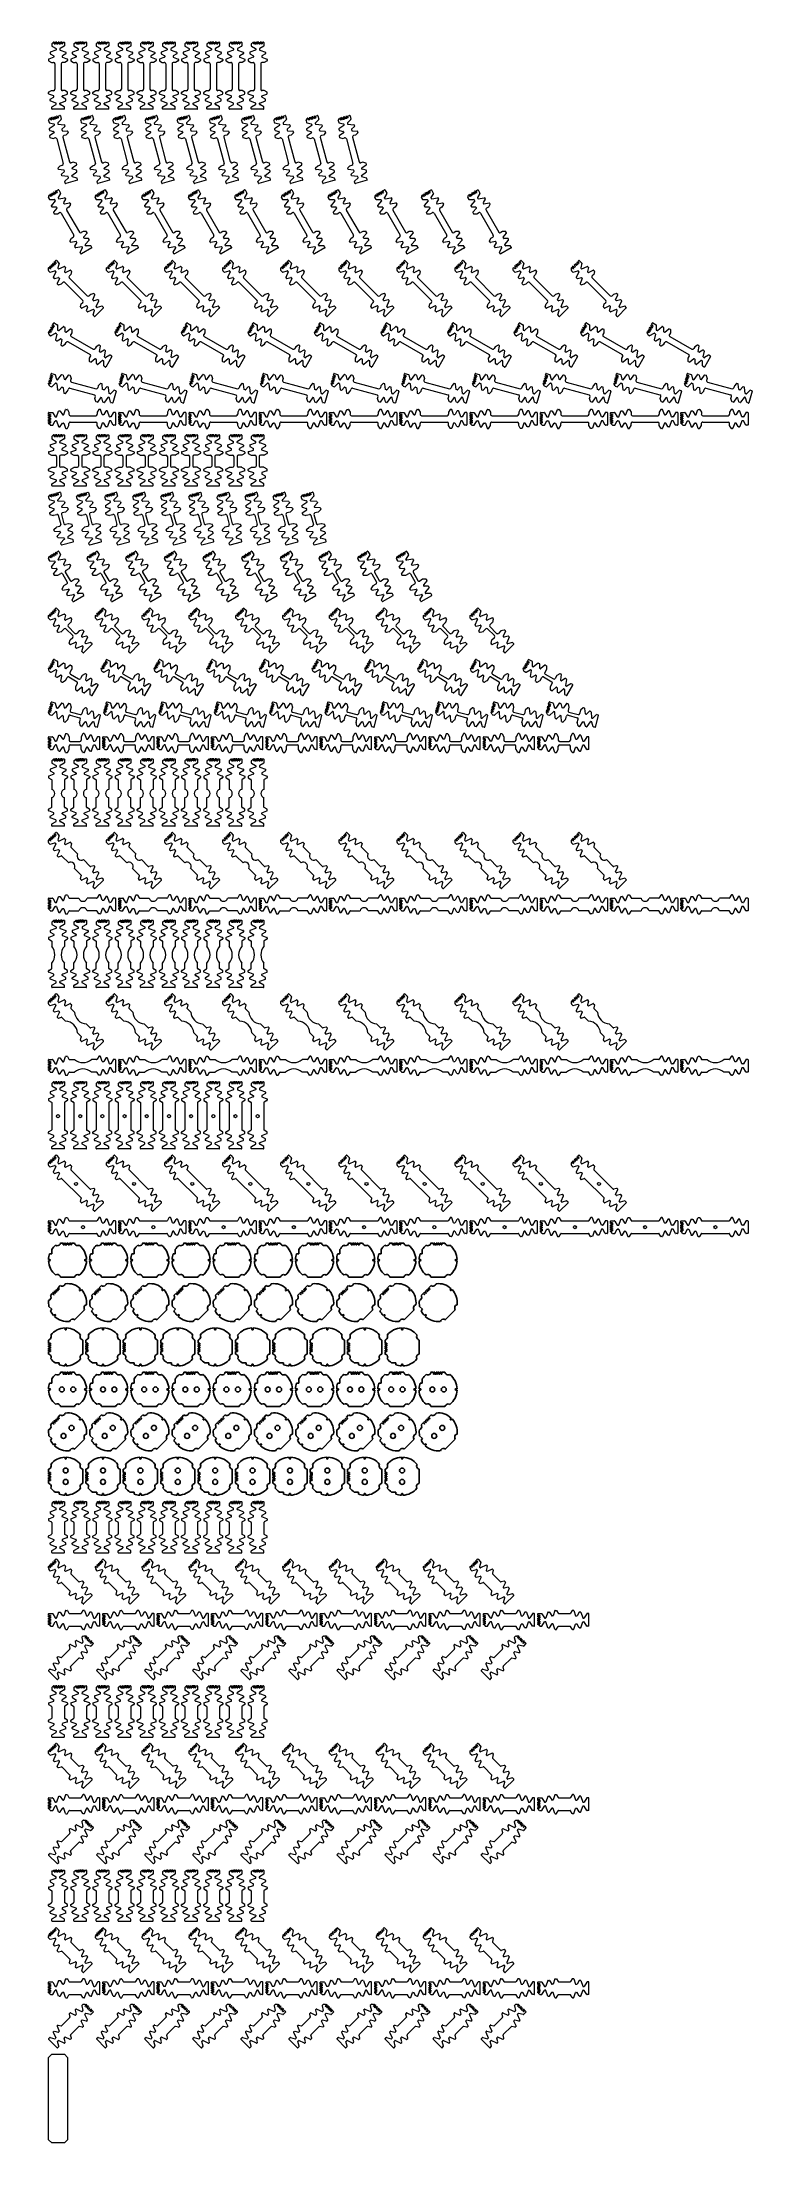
# Model space of a CAD drawing. Header units: millimetres. Extents: x -10 to 1112, y -3314 to 0.
import ezdxf

# ---------------------------------------------------------------- set-up
doc = ezdxf.new("R2010")
doc.units = ezdxf.units.MM
doc.layers.get('0').update_dxf_attribs({"lineweight": 25, "true_color": 0xffffff})
for name, color, linetype, lineweight, true_color in [('High_Quality', 5, 'Continuous', 25, 0x0000ff), ('Medium_Quality', 4, 'Continuous', 25, 0x00ffff), ('Normal_Quality', 3, 'Continuous', 25, 0x00ff00)]:
    doc.layers.add(name, color=color, linetype=linetype, lineweight=lineweight, true_color=true_color)

# ---------------------------------------------------------------- blocks, each defined once
blk = doc.blocks.new('CTLG_UTUT_00')
at = {"layer": 'High_Quality'}
for p, q in [((0, 0), (0, -3)), ((1, -3), (1, 0)), ((1, 0), (2, 0)), ((2, 0), (2, -3)), ((3, -3), (3, 0)), ((3, 0), (4, 0)), ((4, 0), (4, -3)), ((6, -3), (6, 0)), ((6, 0), (8, 0)), ((8, 0), (8, -3)), ((10, -3), (10, 0)), ((10, 0), (12, 0)), ((12, 0), (12, -3)), ((13, -3), (13, 0)), ((0, -3), (1, -3)), ((2, -3), (3, -3)), ((4, -3), (6, -3)), ((8, -3), (10, -3)), ((12, -3), (13, -3))]:
    blk.add_line(p, q, dxfattribs=at)
at = {"layer": 'High_Quality', "color": 5, "linetype": 'Continuous', "lineweight": 13, "true_color": 0x0000ff}
for p, q in [((1, -34.4), (1, -74.5)), ((11, -34.4), (11, -74.5))]:
    blk.add_line(p, q, dxfattribs=at)
for centre, start, end in [((-1.3, -34.4), 359.9865, 90), ((13.3, -34.4), 90, 180.0135), ((-1.3, -74.5), 270, 359.9865), ((13.3, -74.5), 180.0135, 270)]:
    blk.add_arc(centre, 2.25, start, end, dxfattribs=at)
at = {"layer": 'Medium_Quality', "color": 4, "linetype": 'Continuous', "lineweight": 13, "true_color": 0x00ffff}
for p, q in [((-8.8, -29.7), (-4.5, -32.2)), ((-6.2, -18.6), (-0.7, -21.8)), ((-4.5, -32.2), (-1.3, -32.2)), ((-3.7, -6.6), (2.8, -10.4)), ((15.8, -6.6), (9.3, -10.4)), ((18.3, -18.6), (12.8, -21.8)), ((16.5, -32.2), (13.3, -32.2)), ((20.8, -29.7), (16.5, -32.2)), ((-8.8, -79.2), (-4.5, -76.7)), ((-6.2, -90.2), (-0.7, -87.1)), ((-4.5, -76.7), (-1.3, -76.7)), ((-3.7, -102.2), (2.8, -98.5)), ((15.8, -102.2), (9.3, -98.5)), ((18.3, -90.2), (12.8, -87.1)), ((16.5, -76.7), (13.3, -76.7)), ((20.8, -79.2), (16.5, -76.7))]:
    blk.add_line(p, q, dxfattribs=at)
at = {"layer": 'Normal_Quality', "color": 3, "lineweight": 13, "true_color": 0x00ff00}
for p, q in [((13, 0), (15.5, 0)), ((-3.9, -2.9), (-1.1, -0.1)), ((-0.8, 0), (0, 0))]:
    blk.add_line(p, q, dxfattribs=at)
at = {"layer": 'Normal_Quality', "color": 3, "linetype": 'Continuous', "lineweight": 13, "true_color": 0x00ff00}
for p, q in [((-9, -27.4), (-9, -29.3)), ((-0.8, -24.1), (-8.7, -26.9)), ((-6.5, -16.3), (-6.5, -18.2)), ((2.7, -12.7), (-6.2, -15.9)), ((-4, -3.2), (-4, -6.2)), ((-0.5, -22.3), (-0.5, -23.6)), ((3, -10.8), (3, -12.2)), ((9, -10.8), (9, -12.2)), ((9.3, -12.7), (18.2, -15.9)), ((12.5, -22.3), (12.5, -23.6)), ((12.8, -24.1), (20.7, -26.9)), ((16, -0.5), (16, -6.2)), ((18.5, -16.3), (18.5, -18.2)), ((21, -27.4), (21, -29.3)), ((-9, -81.5), (-9, -79.6)), ((-0.8, -84.8), (-8.7, -82)), ((-6.5, -92.5), (-6.5, -90.7)), ((2.7, -96.2), (-6.2, -93)), ((-0.5, -86.6), (-0.5, -85.3)), ((3, -98.1), (3, -96.7)), ((9, -98.1), (9, -96.7)), ((9.3, -96.2), (18.2, -93)), ((12.5, -86.6), (12.5, -85.3)), ((12.8, -84.8), (20.7, -82)), ((18.5, -92.5), (18.5, -90.7)), ((21, -81.5), (21, -79.6)), ((-4, -105.4), (-4, -102.7)), ((15.5, -105.9), (-3.5, -105.9)), ((16, -105.4), (16, -102.7))]:
    blk.add_line(p, q, dxfattribs=at)
for centre, start, end in [((-8.5, -27.4), 110, 180), ((-8.5, -29.3), 180, 240), ((-6, -16.3), 110, 180), ((-6, -18.2), 180, 240), ((-3.5, -6.2), 180, 240), ((-1, -23.6), 290, 0), ((-1, -22.3), 0, 60), ((2.5, -12.2), 290, 0), ((2.5, -10.8), 0, 60), ((9.5, -10.8), 120, 180), ((9.5, -12.2), 180, 250), ((13, -22.3), 120, 180), ((13, -23.6), 180, 250), ((15.5, -6.2), 300, 0), ((18, -16.3), 0, 70), ((18, -18.2), 300, 0), ((20.5, -27.4), 0, 70), ((20.5, -29.3), 300, 0), ((-8.5, -79.6), 120, 180), ((-8.5, -81.5), 180, 250), ((-6, -90.7), 120, 180), ((-6, -92.5), 180, 250), ((-1, -85.3), 0, 70), ((-1, -86.6), 300, 0), ((2.5, -96.7), 0, 70), ((2.5, -98.1), 300, 0), ((9.5, -96.7), 110, 180), ((9.5, -98.1), 180, 240), ((13, -85.3), 110, 180), ((13, -86.6), 180, 240), ((18, -92.5), 290, 0), ((18, -90.7), 0, 60), ((20.5, -81.5), 290, 0), ((20.5, -79.6), 0, 60), ((-3.5, -102.7), 120, 180), ((-3.5, -105.4), 180, 270), ((15.5, -105.4), 270, 0), ((15.5, -102.7), 0, 60)]:
    blk.add_arc(centre, 0.5, start, end, dxfattribs=at)
at = {"layer": 'Normal_Quality', "color": 3, "lineweight": 13, "true_color": 0x00ff00}
for centre, start, end in [((-3.5, -3.2), 135, 180), ((-0.8, -0.5), 90, 135), ((15.5, -0.5), 0, 90)]:
    blk.add_arc(centre, 0.5, start, end, dxfattribs=at)
blk = doc.blocks.new('CTLG_UTUT_01')
at = {"layer": 'High_Quality'}
for p, q in [((0, 0), (0, -3)), ((2, -3), (2, 0)), ((2, 0), (3, 0)), ((3, 0), (3, -3)), ((4, -3), (4, 0)), ((4, 0), (5, 0)), ((5, 0), (5, -3)), ((6, -3), (6, 0)), ((6, 0), (8, 0)), ((8, 0), (8, -3)), ((9, -3), (9, 0)), ((9, 0), (11, 0)), ((11, 0), (11, -3)), ((13, -3), (13, 0)), ((0, -3), (2, -3)), ((3, -3), (4, -3)), ((5, -3), (6, -3)), ((8, -3), (9, -3)), ((11, -3), (13, -3))]:
    blk.add_line(p, q, dxfattribs=at)
at = {"layer": 'High_Quality', "color": 5, "linetype": 'Continuous', "lineweight": 13, "true_color": 0x0000ff}
for p, q in [((1, -34.4), (1, -74.5)), ((11, -34.4), (11, -74.5))]:
    blk.add_line(p, q, dxfattribs=at)
for centre, start, end in [((-1.3, -34.4), 359.9865, 90), ((13.3, -34.4), 90, 180.0135), ((-1.3, -74.5), 270, 359.9865), ((13.3, -74.5), 180.0135, 270)]:
    blk.add_arc(centre, 2.25, start, end, dxfattribs=at)
at = {"layer": 'Medium_Quality', "color": 4, "linetype": 'Continuous', "lineweight": 13, "true_color": 0x00ffff}
for p, q in [((-8.8, -29.7), (-4.5, -32.2)), ((-6.2, -18.6), (-0.7, -21.8)), ((-4.5, -32.2), (-1.3, -32.2)), ((-3.7, -6.6), (2.8, -10.4)), ((15.8, -6.6), (9.3, -10.4)), ((18.3, -18.6), (12.8, -21.8)), ((16.5, -32.2), (13.3, -32.2)), ((20.8, -29.7), (16.5, -32.2)), ((-8.8, -79.2), (-4.5, -76.7)), ((-6.2, -90.2), (-0.7, -87.1)), ((-4.5, -76.7), (-1.3, -76.7)), ((-3.7, -102.2), (2.8, -98.5)), ((15.8, -102.2), (9.3, -98.5)), ((18.3, -90.2), (12.8, -87.1)), ((16.5, -76.7), (13.3, -76.7)), ((20.8, -79.2), (16.5, -76.7))]:
    blk.add_line(p, q, dxfattribs=at)
at = {"layer": 'Normal_Quality', "color": 3, "lineweight": 13, "true_color": 0x00ff00}
for p, q in [((13, 0), (15.5, 0)), ((-3.9, -2.9), (-1.1, -0.1)), ((-0.8, 0), (0, 0))]:
    blk.add_line(p, q, dxfattribs=at)
at = {"layer": 'Normal_Quality', "color": 3, "linetype": 'Continuous', "lineweight": 13, "true_color": 0x00ff00}
for p, q in [((-9, -27.4), (-9, -29.3)), ((-0.8, -24.1), (-8.7, -26.9)), ((-6.5, -16.3), (-6.5, -18.2)), ((2.7, -12.7), (-6.2, -15.9)), ((-4, -3.2), (-4, -6.2)), ((-0.5, -22.3), (-0.5, -23.6)), ((3, -10.8), (3, -12.2)), ((9, -10.8), (9, -12.2)), ((9.3, -12.7), (18.2, -15.9)), ((12.5, -22.3), (12.5, -23.6)), ((12.8, -24.1), (20.7, -26.9)), ((16, -0.5), (16, -6.2)), ((18.5, -16.3), (18.5, -18.2)), ((21, -27.4), (21, -29.3)), ((-9, -81.5), (-9, -79.6)), ((-0.8, -84.8), (-8.7, -82)), ((-6.5, -92.5), (-6.5, -90.7)), ((2.7, -96.2), (-6.2, -93)), ((-0.5, -86.6), (-0.5, -85.3)), ((3, -98.1), (3, -96.7)), ((9, -98.1), (9, -96.7)), ((9.3, -96.2), (18.2, -93)), ((12.5, -86.6), (12.5, -85.3)), ((12.8, -84.8), (20.7, -82)), ((18.5, -92.5), (18.5, -90.7)), ((21, -81.5), (21, -79.6)), ((-4, -105.4), (-4, -102.7)), ((15.5, -105.9), (-3.5, -105.9)), ((16, -105.4), (16, -102.7))]:
    blk.add_line(p, q, dxfattribs=at)
for centre, start, end in [((-8.5, -27.4), 110, 180), ((-8.5, -29.3), 180, 240), ((-6, -16.3), 110, 180), ((-6, -18.2), 180, 240), ((-3.5, -6.2), 180, 240), ((-1, -23.6), 290, 0), ((-1, -22.3), 0, 60), ((2.5, -12.2), 290, 0), ((2.5, -10.8), 0, 60), ((9.5, -10.8), 120, 180), ((9.5, -12.2), 180, 250), ((13, -22.3), 120, 180), ((13, -23.6), 180, 250), ((15.5, -6.2), 300, 0), ((18, -16.3), 0, 70), ((18, -18.2), 300, 0), ((20.5, -27.4), 0, 70), ((20.5, -29.3), 300, 0), ((-8.5, -79.6), 120, 180), ((-8.5, -81.5), 180, 250), ((-6, -90.7), 120, 180), ((-6, -92.5), 180, 250), ((-1, -85.3), 0, 70), ((-1, -86.6), 300, 0), ((2.5, -96.7), 0, 70), ((2.5, -98.1), 300, 0), ((9.5, -96.7), 110, 180), ((9.5, -98.1), 180, 240), ((13, -85.3), 110, 180), ((13, -86.6), 180, 240), ((18, -92.5), 290, 0), ((18, -90.7), 0, 60), ((20.5, -81.5), 290, 0), ((20.5, -79.6), 0, 60), ((-3.5, -102.7), 120, 180), ((-3.5, -105.4), 180, 270), ((15.5, -105.4), 270, 0), ((15.5, -102.7), 0, 60)]:
    blk.add_arc(centre, 0.5, start, end, dxfattribs=at)
at = {"layer": 'Normal_Quality', "color": 3, "lineweight": 13, "true_color": 0x00ff00}
for centre, start, end in [((-3.5, -3.2), 135, 180), ((-0.8, -0.5), 90, 135), ((15.5, -0.5), 0, 90)]:
    blk.add_arc(centre, 0.5, start, end, dxfattribs=at)
blk = doc.blocks.new('CTLG_UTUT_02')
at = {"layer": 'High_Quality'}
for p, q in [((0, 0), (0, -3)), ((1, -3), (1, 0)), ((1, 0), (2, 0)), ((2, 0), (2, -3)), ((4, -3), (4, 0)), ((4, 0), (5, 0)), ((5, 0), (5, -3)), ((6, -3), (6, 0)), ((6, 0), (8, 0)), ((8, 0), (8, -3)), ((9, -3), (9, 0)), ((9, 0), (11, 0)), ((11, 0), (11, -3)), ((13, -3), (13, 0)), ((0, -3), (1, -3)), ((2, -3), (4, -3)), ((5, -3), (6, -3)), ((8, -3), (9, -3)), ((11, -3), (13, -3))]:
    blk.add_line(p, q, dxfattribs=at)
at = {"layer": 'High_Quality', "color": 5, "linetype": 'Continuous', "lineweight": 13, "true_color": 0x0000ff}
for p, q in [((1, -34.4), (1, -74.5)), ((11, -34.4), (11, -74.5))]:
    blk.add_line(p, q, dxfattribs=at)
for centre, start, end in [((-1.3, -34.4), 359.9865, 90), ((13.3, -34.4), 90, 180.0135), ((-1.3, -74.5), 270, 359.9865), ((13.3, -74.5), 180.0135, 270)]:
    blk.add_arc(centre, 2.25, start, end, dxfattribs=at)
at = {"layer": 'Medium_Quality', "color": 4, "linetype": 'Continuous', "lineweight": 13, "true_color": 0x00ffff}
for p, q in [((-8.8, -29.7), (-4.5, -32.2)), ((-6.2, -18.6), (-0.7, -21.8)), ((-4.5, -32.2), (-1.3, -32.2)), ((-3.7, -6.6), (2.8, -10.4)), ((15.8, -6.6), (9.3, -10.4)), ((18.3, -18.6), (12.8, -21.8)), ((16.5, -32.2), (13.3, -32.2)), ((20.8, -29.7), (16.5, -32.2)), ((-8.8, -79.2), (-4.5, -76.7)), ((-6.2, -90.2), (-0.7, -87.1)), ((-4.5, -76.7), (-1.3, -76.7)), ((-3.7, -102.2), (2.8, -98.5)), ((15.8, -102.2), (9.3, -98.5)), ((18.3, -90.2), (12.8, -87.1)), ((16.5, -76.7), (13.3, -76.7)), ((20.8, -79.2), (16.5, -76.7))]:
    blk.add_line(p, q, dxfattribs=at)
at = {"layer": 'Normal_Quality', "color": 3, "lineweight": 13, "true_color": 0x00ff00}
for p, q in [((13, 0), (15.5, 0)), ((-3.9, -2.9), (-1.1, -0.1)), ((-0.8, 0), (0, 0))]:
    blk.add_line(p, q, dxfattribs=at)
at = {"layer": 'Normal_Quality', "color": 3, "linetype": 'Continuous', "lineweight": 13, "true_color": 0x00ff00}
for p, q in [((-9, -27.4), (-9, -29.3)), ((-0.8, -24.1), (-8.7, -26.9)), ((-6.5, -16.3), (-6.5, -18.2)), ((2.7, -12.7), (-6.2, -15.9)), ((-4, -3.2), (-4, -6.2)), ((-0.5, -22.3), (-0.5, -23.6)), ((3, -10.8), (3, -12.2)), ((9, -10.8), (9, -12.2)), ((9.3, -12.7), (18.2, -15.9)), ((12.5, -22.3), (12.5, -23.6)), ((12.8, -24.1), (20.7, -26.9)), ((16, -0.5), (16, -6.2)), ((18.5, -16.3), (18.5, -18.2)), ((21, -27.4), (21, -29.3)), ((-9, -81.5), (-9, -79.6)), ((-0.8, -84.8), (-8.7, -82)), ((-6.5, -92.5), (-6.5, -90.7)), ((2.7, -96.2), (-6.2, -93)), ((-0.5, -86.6), (-0.5, -85.3)), ((3, -98.1), (3, -96.7)), ((9, -98.1), (9, -96.7)), ((9.3, -96.2), (18.2, -93)), ((12.5, -86.6), (12.5, -85.3)), ((12.8, -84.8), (20.7, -82)), ((18.5, -92.5), (18.5, -90.7)), ((21, -81.5), (21, -79.6)), ((-4, -105.4), (-4, -102.7)), ((15.5, -105.9), (-3.5, -105.9)), ((16, -105.4), (16, -102.7))]:
    blk.add_line(p, q, dxfattribs=at)
for centre, start, end in [((-8.5, -27.4), 110, 180), ((-8.5, -29.3), 180, 240), ((-6, -16.3), 110, 180), ((-6, -18.2), 180, 240), ((-3.5, -6.2), 180, 240), ((-1, -23.6), 290, 0), ((-1, -22.3), 0, 60), ((2.5, -12.2), 290, 0), ((2.5, -10.8), 0, 60), ((9.5, -10.8), 120, 180), ((9.5, -12.2), 180, 250), ((13, -22.3), 120, 180), ((13, -23.6), 180, 250), ((15.5, -6.2), 300, 0), ((18, -16.3), 0, 70), ((18, -18.2), 300, 0), ((20.5, -27.4), 0, 70), ((20.5, -29.3), 300, 0), ((-8.5, -79.6), 120, 180), ((-8.5, -81.5), 180, 250), ((-6, -90.7), 120, 180), ((-6, -92.5), 180, 250), ((-1, -85.3), 0, 70), ((-1, -86.6), 300, 0), ((2.5, -96.7), 0, 70), ((2.5, -98.1), 300, 0), ((9.5, -96.7), 110, 180), ((9.5, -98.1), 180, 240), ((13, -85.3), 110, 180), ((13, -86.6), 180, 240), ((18, -92.5), 290, 0), ((18, -90.7), 0, 60), ((20.5, -81.5), 290, 0), ((20.5, -79.6), 0, 60), ((-3.5, -102.7), 120, 180), ((-3.5, -105.4), 180, 270), ((15.5, -105.4), 270, 0), ((15.5, -102.7), 0, 60)]:
    blk.add_arc(centre, 0.5, start, end, dxfattribs=at)
at = {"layer": 'Normal_Quality', "color": 3, "lineweight": 13, "true_color": 0x00ff00}
for centre, start, end in [((-3.5, -3.2), 135, 180), ((-0.8, -0.5), 90, 135), ((15.5, -0.5), 0, 90)]:
    blk.add_arc(centre, 0.5, start, end, dxfattribs=at)
blk = doc.blocks.new('CTLG_UTUT_03')
at = {"layer": 'High_Quality'}
for p, q in [((0, 0), (0, -3)), ((2, -3), (2, 0)), ((2, 0), (3, 0)), ((3, 0), (3, -3)), ((5, -3), (5, 0)), ((5, 0), (6, 0)), ((6, 0), (6, -3)), ((7, -3), (7, 0)), ((7, 0), (9, 0)), ((9, 0), (9, -3)), ((10, -3), (10, 0)), ((10, 0), (12, 0)), ((12, 0), (12, -3)), ((13, -3), (13, 0)), ((0, -3), (2, -3)), ((3, -3), (5, -3)), ((6, -3), (7, -3)), ((9, -3), (10, -3)), ((12, -3), (13, -3))]:
    blk.add_line(p, q, dxfattribs=at)
at = {"layer": 'High_Quality', "color": 5, "linetype": 'Continuous', "lineweight": 13, "true_color": 0x0000ff}
for p, q in [((1, -34.4), (1, -74.5)), ((11, -34.4), (11, -74.5))]:
    blk.add_line(p, q, dxfattribs=at)
for centre, start, end in [((-1.3, -34.4), 359.9865, 90), ((13.3, -34.4), 90, 180.0135), ((-1.3, -74.5), 270, 359.9865), ((13.3, -74.5), 180.0135, 270)]:
    blk.add_arc(centre, 2.25, start, end, dxfattribs=at)
at = {"layer": 'Medium_Quality', "color": 4, "linetype": 'Continuous', "lineweight": 13, "true_color": 0x00ffff}
for p, q in [((-8.8, -29.7), (-4.5, -32.2)), ((-6.2, -18.6), (-0.7, -21.8)), ((-4.5, -32.2), (-1.3, -32.2)), ((-3.7, -6.6), (2.8, -10.4)), ((15.8, -6.6), (9.3, -10.4)), ((18.3, -18.6), (12.8, -21.8)), ((16.5, -32.2), (13.3, -32.2)), ((20.8, -29.7), (16.5, -32.2)), ((-8.8, -79.2), (-4.5, -76.7)), ((-6.2, -90.2), (-0.7, -87.1)), ((-4.5, -76.7), (-1.3, -76.7)), ((-3.7, -102.2), (2.8, -98.5)), ((15.8, -102.2), (9.3, -98.5)), ((18.3, -90.2), (12.8, -87.1)), ((16.5, -76.7), (13.3, -76.7)), ((20.8, -79.2), (16.5, -76.7))]:
    blk.add_line(p, q, dxfattribs=at)
at = {"layer": 'Normal_Quality', "color": 3, "lineweight": 13, "true_color": 0x00ff00}
for p, q in [((13, 0), (15.5, 0)), ((-3.9, -2.9), (-1.1, -0.1)), ((-0.8, 0), (0, 0))]:
    blk.add_line(p, q, dxfattribs=at)
at = {"layer": 'Normal_Quality', "color": 3, "linetype": 'Continuous', "lineweight": 13, "true_color": 0x00ff00}
for p, q in [((-9, -27.4), (-9, -29.3)), ((-0.8, -24.1), (-8.7, -26.9)), ((-6.5, -16.3), (-6.5, -18.2)), ((2.7, -12.7), (-6.2, -15.9)), ((-4, -3.2), (-4, -6.2)), ((-0.5, -22.3), (-0.5, -23.6)), ((3, -10.8), (3, -12.2)), ((9, -10.8), (9, -12.2)), ((9.3, -12.7), (18.2, -15.9)), ((12.5, -22.3), (12.5, -23.6)), ((12.8, -24.1), (20.7, -26.9)), ((16, -0.5), (16, -6.2)), ((18.5, -16.3), (18.5, -18.2)), ((21, -27.4), (21, -29.3)), ((-9, -81.5), (-9, -79.6)), ((-0.8, -84.8), (-8.7, -82)), ((-6.5, -92.5), (-6.5, -90.7)), ((2.7, -96.2), (-6.2, -93)), ((-0.5, -86.6), (-0.5, -85.3)), ((3, -98.1), (3, -96.7)), ((9, -98.1), (9, -96.7)), ((9.3, -96.2), (18.2, -93)), ((12.5, -86.6), (12.5, -85.3)), ((12.8, -84.8), (20.7, -82)), ((18.5, -92.5), (18.5, -90.7)), ((21, -81.5), (21, -79.6)), ((-4, -105.4), (-4, -102.7)), ((15.5, -105.9), (-3.5, -105.9)), ((16, -105.4), (16, -102.7))]:
    blk.add_line(p, q, dxfattribs=at)
for centre, start, end in [((-8.5, -27.4), 110, 180), ((-8.5, -29.3), 180, 240), ((-6, -16.3), 110, 180), ((-6, -18.2), 180, 240), ((-3.5, -6.2), 180, 240), ((-1, -23.6), 290, 0), ((-1, -22.3), 0, 60), ((2.5, -12.2), 290, 0), ((2.5, -10.8), 0, 60), ((9.5, -10.8), 120, 180), ((9.5, -12.2), 180, 250), ((13, -22.3), 120, 180), ((13, -23.6), 180, 250), ((15.5, -6.2), 300, 0), ((18, -16.3), 0, 70), ((18, -18.2), 300, 0), ((20.5, -27.4), 0, 70), ((20.5, -29.3), 300, 0), ((-8.5, -79.6), 120, 180), ((-8.5, -81.5), 180, 250), ((-6, -90.7), 120, 180), ((-6, -92.5), 180, 250), ((-1, -85.3), 0, 70), ((-1, -86.6), 300, 0), ((2.5, -96.7), 0, 70), ((2.5, -98.1), 300, 0), ((9.5, -96.7), 110, 180), ((9.5, -98.1), 180, 240), ((13, -85.3), 110, 180), ((13, -86.6), 180, 240), ((18, -92.5), 290, 0), ((18, -90.7), 0, 60), ((20.5, -81.5), 290, 0), ((20.5, -79.6), 0, 60), ((-3.5, -102.7), 120, 180), ((-3.5, -105.4), 180, 270), ((15.5, -105.4), 270, 0), ((15.5, -102.7), 0, 60)]:
    blk.add_arc(centre, 0.5, start, end, dxfattribs=at)
at = {"layer": 'Normal_Quality', "color": 3, "lineweight": 13, "true_color": 0x00ff00}
for centre, start, end in [((-3.5, -3.2), 135, 180), ((-0.8, -0.5), 90, 135), ((15.5, -0.5), 0, 90)]:
    blk.add_arc(centre, 0.5, start, end, dxfattribs=at)
blk = doc.blocks.new('CTLG_UTUT_04')
at = {"layer": 'High_Quality'}
for p, q in [((0, 0), (0, -3)), ((1, -3), (1, 0)), ((1, 0), (2, 0)), ((2, 0), (2, -3)), ((3, -3), (3, 0)), ((3, 0), (4, 0)), ((4, 0), (4, -3)), ((6, -3), (6, 0)), ((6, 0), (8, 0)), ((8, 0), (8, -3)), ((9, -3), (9, 0)), ((9, 0), (11, 0)), ((11, 0), (11, -3)), ((13, -3), (13, 0)), ((0, -3), (1, -3)), ((2, -3), (3, -3)), ((4, -3), (6, -3)), ((8, -3), (9, -3)), ((11, -3), (13, -3))]:
    blk.add_line(p, q, dxfattribs=at)
at = {"layer": 'High_Quality', "color": 5, "linetype": 'Continuous', "lineweight": 13, "true_color": 0x0000ff}
for p, q in [((1, -34.4), (1, -74.5)), ((11, -34.4), (11, -74.5))]:
    blk.add_line(p, q, dxfattribs=at)
for centre, start, end in [((-1.3, -34.4), 359.9865, 90), ((13.3, -34.4), 90, 180.0135), ((-1.3, -74.5), 270, 359.9865), ((13.3, -74.5), 180.0135, 270)]:
    blk.add_arc(centre, 2.25, start, end, dxfattribs=at)
at = {"layer": 'Medium_Quality', "color": 4, "linetype": 'Continuous', "lineweight": 13, "true_color": 0x00ffff}
for p, q in [((-8.8, -29.7), (-4.5, -32.2)), ((-6.2, -18.6), (-0.7, -21.8)), ((-4.5, -32.2), (-1.3, -32.2)), ((-3.7, -6.6), (2.8, -10.4)), ((15.8, -6.6), (9.3, -10.4)), ((18.3, -18.6), (12.8, -21.8)), ((16.5, -32.2), (13.3, -32.2)), ((20.8, -29.7), (16.5, -32.2)), ((-8.8, -79.2), (-4.5, -76.7)), ((-6.2, -90.2), (-0.7, -87.1)), ((-4.5, -76.7), (-1.3, -76.7)), ((-3.7, -102.2), (2.8, -98.5)), ((15.8, -102.2), (9.3, -98.5)), ((18.3, -90.2), (12.8, -87.1)), ((16.5, -76.7), (13.3, -76.7)), ((20.8, -79.2), (16.5, -76.7))]:
    blk.add_line(p, q, dxfattribs=at)
at = {"layer": 'Normal_Quality', "color": 3, "lineweight": 13, "true_color": 0x00ff00}
for p, q in [((13, 0), (15.5, 0)), ((-3.9, -2.9), (-1.1, -0.1)), ((-0.8, 0), (0, 0))]:
    blk.add_line(p, q, dxfattribs=at)
at = {"layer": 'Normal_Quality', "color": 3, "linetype": 'Continuous', "lineweight": 13, "true_color": 0x00ff00}
for p, q in [((-9, -27.4), (-9, -29.3)), ((-0.8, -24.1), (-8.7, -26.9)), ((-6.5, -16.3), (-6.5, -18.2)), ((2.7, -12.7), (-6.2, -15.9)), ((-4, -3.2), (-4, -6.2)), ((-0.5, -22.3), (-0.5, -23.6)), ((3, -10.8), (3, -12.2)), ((9, -10.8), (9, -12.2)), ((9.3, -12.7), (18.2, -15.9)), ((12.5, -22.3), (12.5, -23.6)), ((12.8, -24.1), (20.7, -26.9)), ((16, -0.5), (16, -6.2)), ((18.5, -16.3), (18.5, -18.2)), ((21, -27.4), (21, -29.3)), ((-9, -81.5), (-9, -79.6)), ((-0.8, -84.8), (-8.7, -82)), ((-6.5, -92.5), (-6.5, -90.7)), ((2.7, -96.2), (-6.2, -93)), ((-0.5, -86.6), (-0.5, -85.3)), ((3, -98.1), (3, -96.7)), ((9, -98.1), (9, -96.7)), ((9.3, -96.2), (18.2, -93)), ((12.5, -86.6), (12.5, -85.3)), ((12.8, -84.8), (20.7, -82)), ((18.5, -92.5), (18.5, -90.7)), ((21, -81.5), (21, -79.6)), ((-4, -105.4), (-4, -102.7)), ((15.5, -105.9), (-3.5, -105.9)), ((16, -105.4), (16, -102.7))]:
    blk.add_line(p, q, dxfattribs=at)
for centre, start, end in [((-8.5, -27.4), 110, 180), ((-8.5, -29.3), 180, 240), ((-6, -16.3), 110, 180), ((-6, -18.2), 180, 240), ((-3.5, -6.2), 180, 240), ((-1, -23.6), 290, 0), ((-1, -22.3), 0, 60), ((2.5, -12.2), 290, 0), ((2.5, -10.8), 0, 60), ((9.5, -10.8), 120, 180), ((9.5, -12.2), 180, 250), ((13, -22.3), 120, 180), ((13, -23.6), 180, 250), ((15.5, -6.2), 300, 0), ((18, -16.3), 0, 70), ((18, -18.2), 300, 0), ((20.5, -27.4), 0, 70), ((20.5, -29.3), 300, 0), ((-8.5, -79.6), 120, 180), ((-8.5, -81.5), 180, 250), ((-6, -90.7), 120, 180), ((-6, -92.5), 180, 250), ((-1, -85.3), 0, 70), ((-1, -86.6), 300, 0), ((2.5, -96.7), 0, 70), ((2.5, -98.1), 300, 0), ((9.5, -96.7), 110, 180), ((9.5, -98.1), 180, 240), ((13, -85.3), 110, 180), ((13, -86.6), 180, 240), ((18, -92.5), 290, 0), ((18, -90.7), 0, 60), ((20.5, -81.5), 290, 0), ((20.5, -79.6), 0, 60), ((-3.5, -102.7), 120, 180), ((-3.5, -105.4), 180, 270), ((15.5, -105.4), 270, 0), ((15.5, -102.7), 0, 60)]:
    blk.add_arc(centre, 0.5, start, end, dxfattribs=at)
at = {"layer": 'Normal_Quality', "color": 3, "lineweight": 13, "true_color": 0x00ff00}
for centre, start, end in [((-3.5, -3.2), 135, 180), ((-0.8, -0.5), 90, 135), ((15.5, -0.5), 0, 90)]:
    blk.add_arc(centre, 0.5, start, end, dxfattribs=at)
blk = doc.blocks.new('CTLG_UTUT_05')
at = {"layer": 'High_Quality'}
for p, q in [((0, 0), (0, -3)), ((2, -3), (2, 0)), ((2, 0), (3, 0)), ((3, 0), (3, -3)), ((4, -3), (4, 0)), ((4, 0), (5, 0)), ((5, 0), (5, -3)), ((7, -3), (7, 0)), ((7, 0), (9, 0)), ((9, 0), (9, -3)), ((10, -3), (10, 0)), ((10, 0), (12, 0)), ((12, 0), (12, -3)), ((13, -3), (13, 0)), ((0, -3), (2, -3)), ((3, -3), (4, -3)), ((5, -3), (7, -3)), ((9, -3), (10, -3)), ((12, -3), (13, -3))]:
    blk.add_line(p, q, dxfattribs=at)
at = {"layer": 'High_Quality', "color": 5, "linetype": 'Continuous', "lineweight": 13, "true_color": 0x0000ff}
for p, q in [((1, -34.4), (1, -74.5)), ((11, -34.4), (11, -74.5))]:
    blk.add_line(p, q, dxfattribs=at)
for centre, start, end in [((-1.3, -34.4), 359.9865, 90), ((13.3, -34.4), 90, 180.0135), ((-1.3, -74.5), 270, 359.9865), ((13.3, -74.5), 180.0135, 270)]:
    blk.add_arc(centre, 2.25, start, end, dxfattribs=at)
at = {"layer": 'Medium_Quality', "color": 4, "linetype": 'Continuous', "lineweight": 13, "true_color": 0x00ffff}
for p, q in [((-8.8, -29.7), (-4.5, -32.2)), ((-6.2, -18.6), (-0.7, -21.8)), ((-4.5, -32.2), (-1.3, -32.2)), ((-3.7, -6.6), (2.8, -10.4)), ((15.8, -6.6), (9.3, -10.4)), ((18.3, -18.6), (12.8, -21.8)), ((16.5, -32.2), (13.3, -32.2)), ((20.8, -29.7), (16.5, -32.2)), ((-8.8, -79.2), (-4.5, -76.7)), ((-6.2, -90.2), (-0.7, -87.1)), ((-4.5, -76.7), (-1.3, -76.7)), ((-3.7, -102.2), (2.8, -98.5)), ((15.8, -102.2), (9.3, -98.5)), ((18.3, -90.2), (12.8, -87.1)), ((16.5, -76.7), (13.3, -76.7)), ((20.8, -79.2), (16.5, -76.7))]:
    blk.add_line(p, q, dxfattribs=at)
at = {"layer": 'Normal_Quality', "color": 3, "lineweight": 13, "true_color": 0x00ff00}
for p, q in [((13, 0), (15.5, 0)), ((-3.9, -2.9), (-1.1, -0.1)), ((-0.8, 0), (0, 0))]:
    blk.add_line(p, q, dxfattribs=at)
at = {"layer": 'Normal_Quality', "color": 3, "linetype": 'Continuous', "lineweight": 13, "true_color": 0x00ff00}
for p, q in [((-9, -27.4), (-9, -29.3)), ((-0.8, -24.1), (-8.7, -26.9)), ((-6.5, -16.3), (-6.5, -18.2)), ((2.7, -12.7), (-6.2, -15.9)), ((-4, -3.2), (-4, -6.2)), ((-0.5, -22.3), (-0.5, -23.6)), ((3, -10.8), (3, -12.2)), ((9, -10.8), (9, -12.2)), ((9.3, -12.7), (18.2, -15.9)), ((12.5, -22.3), (12.5, -23.6)), ((12.8, -24.1), (20.7, -26.9)), ((16, -0.5), (16, -6.2)), ((18.5, -16.3), (18.5, -18.2)), ((21, -27.4), (21, -29.3)), ((-9, -81.5), (-9, -79.6)), ((-0.8, -84.8), (-8.7, -82)), ((-6.5, -92.5), (-6.5, -90.7)), ((2.7, -96.2), (-6.2, -93)), ((-0.5, -86.6), (-0.5, -85.3)), ((3, -98.1), (3, -96.7)), ((9, -98.1), (9, -96.7)), ((9.3, -96.2), (18.2, -93)), ((12.5, -86.6), (12.5, -85.3)), ((12.8, -84.8), (20.7, -82)), ((18.5, -92.5), (18.5, -90.7)), ((21, -81.5), (21, -79.6)), ((-4, -105.4), (-4, -102.7)), ((15.5, -105.9), (-3.5, -105.9)), ((16, -105.4), (16, -102.7))]:
    blk.add_line(p, q, dxfattribs=at)
for centre, start, end in [((-8.5, -27.4), 110, 180), ((-8.5, -29.3), 180, 240), ((-6, -16.3), 110, 180), ((-6, -18.2), 180, 240), ((-3.5, -6.2), 180, 240), ((-1, -23.6), 290, 0), ((-1, -22.3), 0, 60), ((2.5, -12.2), 290, 0), ((2.5, -10.8), 0, 60), ((9.5, -10.8), 120, 180), ((9.5, -12.2), 180, 250), ((13, -22.3), 120, 180), ((13, -23.6), 180, 250), ((15.5, -6.2), 300, 0), ((18, -16.3), 0, 70), ((18, -18.2), 300, 0), ((20.5, -27.4), 0, 70), ((20.5, -29.3), 300, 0), ((-8.5, -79.6), 120, 180), ((-8.5, -81.5), 180, 250), ((-6, -90.7), 120, 180), ((-6, -92.5), 180, 250), ((-1, -85.3), 0, 70), ((-1, -86.6), 300, 0), ((2.5, -96.7), 0, 70), ((2.5, -98.1), 300, 0), ((9.5, -96.7), 110, 180), ((9.5, -98.1), 180, 240), ((13, -85.3), 110, 180), ((13, -86.6), 180, 240), ((18, -92.5), 290, 0), ((18, -90.7), 0, 60), ((20.5, -81.5), 290, 0), ((20.5, -79.6), 0, 60), ((-3.5, -102.7), 120, 180), ((-3.5, -105.4), 180, 270), ((15.5, -105.4), 270, 0), ((15.5, -102.7), 0, 60)]:
    blk.add_arc(centre, 0.5, start, end, dxfattribs=at)
at = {"layer": 'Normal_Quality', "color": 3, "lineweight": 13, "true_color": 0x00ff00}
for centre, start, end in [((-3.5, -3.2), 135, 180), ((-0.8, -0.5), 90, 135), ((15.5, -0.5), 0, 90)]:
    blk.add_arc(centre, 0.5, start, end, dxfattribs=at)
blk = doc.blocks.new('CTLG_UTUT_06')
at = {"layer": 'High_Quality'}
for p, q in [((0, 0), (0, -3)), ((1, -3), (1, 0)), ((1, 0), (2, 0)), ((2, 0), (2, -3)), ((4, -3), (4, 0)), ((4, 0), (5, 0)), ((5, 0), (5, -3)), ((7, -3), (7, 0)), ((7, 0), (9, 0)), ((9, 0), (9, -3)), ((10, -3), (10, 0)), ((10, 0), (12, 0)), ((12, 0), (12, -3)), ((13, -3), (13, 0)), ((0, -3), (1, -3)), ((2, -3), (4, -3)), ((5, -3), (7, -3)), ((9, -3), (10, -3)), ((12, -3), (13, -3))]:
    blk.add_line(p, q, dxfattribs=at)
at = {"layer": 'High_Quality', "color": 5, "linetype": 'Continuous', "lineweight": 13, "true_color": 0x0000ff}
for p, q in [((1, -34.4), (1, -74.5)), ((11, -34.4), (11, -74.5))]:
    blk.add_line(p, q, dxfattribs=at)
for centre, start, end in [((-1.3, -34.4), 359.9865, 90), ((13.3, -34.4), 90, 180.0135), ((-1.3, -74.5), 270, 359.9865), ((13.3, -74.5), 180.0135, 270)]:
    blk.add_arc(centre, 2.25, start, end, dxfattribs=at)
at = {"layer": 'Medium_Quality', "color": 4, "linetype": 'Continuous', "lineweight": 13, "true_color": 0x00ffff}
for p, q in [((-8.8, -29.7), (-4.5, -32.2)), ((-6.2, -18.6), (-0.7, -21.8)), ((-4.5, -32.2), (-1.3, -32.2)), ((-3.7, -6.6), (2.8, -10.4)), ((15.8, -6.6), (9.3, -10.4)), ((18.3, -18.6), (12.8, -21.8)), ((16.5, -32.2), (13.3, -32.2)), ((20.8, -29.7), (16.5, -32.2)), ((-8.8, -79.2), (-4.5, -76.7)), ((-6.2, -90.2), (-0.7, -87.1)), ((-4.5, -76.7), (-1.3, -76.7)), ((-3.7, -102.2), (2.8, -98.5)), ((15.8, -102.2), (9.3, -98.5)), ((18.3, -90.2), (12.8, -87.1)), ((16.5, -76.7), (13.3, -76.7)), ((20.8, -79.2), (16.5, -76.7))]:
    blk.add_line(p, q, dxfattribs=at)
at = {"layer": 'Normal_Quality', "color": 3, "lineweight": 13, "true_color": 0x00ff00}
for p, q in [((13, 0), (15.5, 0)), ((-3.9, -2.9), (-1.1, -0.1)), ((-0.8, 0), (0, 0))]:
    blk.add_line(p, q, dxfattribs=at)
at = {"layer": 'Normal_Quality', "color": 3, "linetype": 'Continuous', "lineweight": 13, "true_color": 0x00ff00}
for p, q in [((-9, -27.4), (-9, -29.3)), ((-0.8, -24.1), (-8.7, -26.9)), ((-6.5, -16.3), (-6.5, -18.2)), ((2.7, -12.7), (-6.2, -15.9)), ((-4, -3.2), (-4, -6.2)), ((-0.5, -22.3), (-0.5, -23.6)), ((3, -10.8), (3, -12.2)), ((9, -10.8), (9, -12.2)), ((9.3, -12.7), (18.2, -15.9)), ((12.5, -22.3), (12.5, -23.6)), ((12.8, -24.1), (20.7, -26.9)), ((16, -0.5), (16, -6.2)), ((18.5, -16.3), (18.5, -18.2)), ((21, -27.4), (21, -29.3)), ((-9, -81.5), (-9, -79.6)), ((-0.8, -84.8), (-8.7, -82)), ((-6.5, -92.5), (-6.5, -90.7)), ((2.7, -96.2), (-6.2, -93)), ((-0.5, -86.6), (-0.5, -85.3)), ((3, -98.1), (3, -96.7)), ((9, -98.1), (9, -96.7)), ((9.3, -96.2), (18.2, -93)), ((12.5, -86.6), (12.5, -85.3)), ((12.8, -84.8), (20.7, -82)), ((18.5, -92.5), (18.5, -90.7)), ((21, -81.5), (21, -79.6)), ((-4, -105.4), (-4, -102.7)), ((15.5, -105.9), (-3.5, -105.9)), ((16, -105.4), (16, -102.7))]:
    blk.add_line(p, q, dxfattribs=at)
for centre, start, end in [((-8.5, -27.4), 110, 180), ((-8.5, -29.3), 180, 240), ((-6, -16.3), 110, 180), ((-6, -18.2), 180, 240), ((-3.5, -6.2), 180, 240), ((-1, -23.6), 290, 0), ((-1, -22.3), 0, 60), ((2.5, -12.2), 290, 0), ((2.5, -10.8), 0, 60), ((9.5, -10.8), 120, 180), ((9.5, -12.2), 180, 250), ((13, -22.3), 120, 180), ((13, -23.6), 180, 250), ((15.5, -6.2), 300, 0), ((18, -16.3), 0, 70), ((18, -18.2), 300, 0), ((20.5, -27.4), 0, 70), ((20.5, -29.3), 300, 0), ((-8.5, -79.6), 120, 180), ((-8.5, -81.5), 180, 250), ((-6, -90.7), 120, 180), ((-6, -92.5), 180, 250), ((-1, -85.3), 0, 70), ((-1, -86.6), 300, 0), ((2.5, -96.7), 0, 70), ((2.5, -98.1), 300, 0), ((9.5, -96.7), 110, 180), ((9.5, -98.1), 180, 240), ((13, -85.3), 110, 180), ((13, -86.6), 180, 240), ((18, -92.5), 290, 0), ((18, -90.7), 0, 60), ((20.5, -81.5), 290, 0), ((20.5, -79.6), 0, 60), ((-3.5, -102.7), 120, 180), ((-3.5, -105.4), 180, 270), ((15.5, -105.4), 270, 0), ((15.5, -102.7), 0, 60)]:
    blk.add_arc(centre, 0.5, start, end, dxfattribs=at)
at = {"layer": 'Normal_Quality', "color": 3, "lineweight": 13, "true_color": 0x00ff00}
for centre, start, end in [((-3.5, -3.2), 135, 180), ((-0.8, -0.5), 90, 135), ((15.5, -0.5), 0, 90)]:
    blk.add_arc(centre, 0.5, start, end, dxfattribs=at)
blk = doc.blocks.new('CTLG_UTUT_07')
at = {"layer": 'High_Quality'}
for p, q in [((0, 0), (0, -3)), ((1, -3), (1, 0)), ((1, 0), (2, 0)), ((2, 0), (2, -3)), ((3, -3), (3, 0)), ((3, 0), (4, 0)), ((4, 0), (4, -3)), ((5, -3), (5, 0)), ((5, 0), (7, 0)), ((7, 0), (7, -3)), ((9, -3), (9, 0)), ((9, 0), (11, 0)), ((11, 0), (11, -3)), ((13, -3), (13, 0)), ((0, -3), (1, -3)), ((2, -3), (3, -3)), ((4, -3), (5, -3)), ((7, -3), (9, -3)), ((11, -3), (13, -3))]:
    blk.add_line(p, q, dxfattribs=at)
at = {"layer": 'High_Quality', "color": 5, "linetype": 'Continuous', "lineweight": 13, "true_color": 0x0000ff}
for p, q in [((1, -34.4), (1, -74.5)), ((11, -34.4), (11, -74.5))]:
    blk.add_line(p, q, dxfattribs=at)
for centre, start, end in [((-1.3, -34.4), 359.9865, 90), ((13.3, -34.4), 90, 180.0135), ((-1.3, -74.5), 270, 359.9865), ((13.3, -74.5), 180.0135, 270)]:
    blk.add_arc(centre, 2.25, start, end, dxfattribs=at)
at = {"layer": 'Medium_Quality', "color": 4, "linetype": 'Continuous', "lineweight": 13, "true_color": 0x00ffff}
for p, q in [((-8.8, -29.7), (-4.5, -32.2)), ((-6.2, -18.6), (-0.7, -21.8)), ((-4.5, -32.2), (-1.3, -32.2)), ((-3.7, -6.6), (2.8, -10.4)), ((15.8, -6.6), (9.3, -10.4)), ((18.3, -18.6), (12.8, -21.8)), ((16.5, -32.2), (13.3, -32.2)), ((20.8, -29.7), (16.5, -32.2)), ((-8.8, -79.2), (-4.5, -76.7)), ((-6.2, -90.2), (-0.7, -87.1)), ((-4.5, -76.7), (-1.3, -76.7)), ((-3.7, -102.2), (2.8, -98.5)), ((15.8, -102.2), (9.3, -98.5)), ((18.3, -90.2), (12.8, -87.1)), ((16.5, -76.7), (13.3, -76.7)), ((20.8, -79.2), (16.5, -76.7))]:
    blk.add_line(p, q, dxfattribs=at)
at = {"layer": 'Normal_Quality', "color": 3, "lineweight": 13, "true_color": 0x00ff00}
for p, q in [((13, 0), (15.5, 0)), ((-3.9, -2.9), (-1.1, -0.1)), ((-0.8, 0), (0, 0))]:
    blk.add_line(p, q, dxfattribs=at)
at = {"layer": 'Normal_Quality', "color": 3, "linetype": 'Continuous', "lineweight": 13, "true_color": 0x00ff00}
for p, q in [((-9, -27.4), (-9, -29.3)), ((-0.8, -24.1), (-8.7, -26.9)), ((-6.5, -16.3), (-6.5, -18.2)), ((2.7, -12.7), (-6.2, -15.9)), ((-4, -3.2), (-4, -6.2)), ((-0.5, -22.3), (-0.5, -23.6)), ((3, -10.8), (3, -12.2)), ((9, -10.8), (9, -12.2)), ((9.3, -12.7), (18.2, -15.9)), ((12.5, -22.3), (12.5, -23.6)), ((12.8, -24.1), (20.7, -26.9)), ((16, -0.5), (16, -6.2)), ((18.5, -16.3), (18.5, -18.2)), ((21, -27.4), (21, -29.3)), ((-9, -81.5), (-9, -79.6)), ((-0.8, -84.8), (-8.7, -82)), ((-6.5, -92.5), (-6.5, -90.7)), ((2.7, -96.2), (-6.2, -93)), ((-0.5, -86.6), (-0.5, -85.3)), ((3, -98.1), (3, -96.7)), ((9, -98.1), (9, -96.7)), ((9.3, -96.2), (18.2, -93)), ((12.5, -86.6), (12.5, -85.3)), ((12.8, -84.8), (20.7, -82)), ((18.5, -92.5), (18.5, -90.7)), ((21, -81.5), (21, -79.6)), ((-4, -105.4), (-4, -102.7)), ((15.5, -105.9), (-3.5, -105.9)), ((16, -105.4), (16, -102.7))]:
    blk.add_line(p, q, dxfattribs=at)
for centre, start, end in [((-8.5, -27.4), 110, 180), ((-8.5, -29.3), 180, 240), ((-6, -16.3), 110, 180), ((-6, -18.2), 180, 240), ((-3.5, -6.2), 180, 240), ((-1, -23.6), 290, 0), ((-1, -22.3), 0, 60), ((2.5, -12.2), 290, 0), ((2.5, -10.8), 0, 60), ((9.5, -10.8), 120, 180), ((9.5, -12.2), 180, 250), ((13, -22.3), 120, 180), ((13, -23.6), 180, 250), ((15.5, -6.2), 300, 0), ((18, -16.3), 0, 70), ((18, -18.2), 300, 0), ((20.5, -27.4), 0, 70), ((20.5, -29.3), 300, 0), ((-8.5, -79.6), 120, 180), ((-8.5, -81.5), 180, 250), ((-6, -90.7), 120, 180), ((-6, -92.5), 180, 250), ((-1, -85.3), 0, 70), ((-1, -86.6), 300, 0), ((2.5, -96.7), 0, 70), ((2.5, -98.1), 300, 0), ((9.5, -96.7), 110, 180), ((9.5, -98.1), 180, 240), ((13, -85.3), 110, 180), ((13, -86.6), 180, 240), ((18, -92.5), 290, 0), ((18, -90.7), 0, 60), ((20.5, -81.5), 290, 0), ((20.5, -79.6), 0, 60), ((-3.5, -102.7), 120, 180), ((-3.5, -105.4), 180, 270), ((15.5, -105.4), 270, 0), ((15.5, -102.7), 0, 60)]:
    blk.add_arc(centre, 0.5, start, end, dxfattribs=at)
at = {"layer": 'Normal_Quality', "color": 3, "lineweight": 13, "true_color": 0x00ff00}
for centre, start, end in [((-3.5, -3.2), 135, 180), ((-0.8, -0.5), 90, 135), ((15.5, -0.5), 0, 90)]:
    blk.add_arc(centre, 0.5, start, end, dxfattribs=at)
blk = doc.blocks.new('CTLG_UTUT_08')
at = {"layer": 'High_Quality'}
for p, q in [((0, 0), (0, -3)), ((2, -3), (2, 0)), ((2, 0), (3, 0)), ((3, 0), (3, -3)), ((4, -3), (4, 0)), ((4, 0), (5, 0)), ((5, 0), (5, -3)), ((6, -3), (6, 0)), ((6, 0), (8, 0)), ((8, 0), (8, -3)), ((10, -3), (10, 0)), ((10, 0), (12, 0)), ((12, 0), (12, -3)), ((13, -3), (13, 0)), ((0, -3), (2, -3)), ((3, -3), (4, -3)), ((5, -3), (6, -3)), ((8, -3), (10, -3)), ((12, -3), (13, -3))]:
    blk.add_line(p, q, dxfattribs=at)
at = {"layer": 'High_Quality', "color": 5, "linetype": 'Continuous', "lineweight": 13, "true_color": 0x0000ff}
for p, q in [((1, -34.4), (1, -74.5)), ((11, -34.4), (11, -74.5))]:
    blk.add_line(p, q, dxfattribs=at)
for centre, start, end in [((-1.3, -34.4), 359.9865, 90), ((13.3, -34.4), 90, 180.0135), ((-1.3, -74.5), 270, 359.9865), ((13.3, -74.5), 180.0135, 270)]:
    blk.add_arc(centre, 2.25, start, end, dxfattribs=at)
at = {"layer": 'Medium_Quality', "color": 4, "linetype": 'Continuous', "lineweight": 13, "true_color": 0x00ffff}
for p, q in [((-8.8, -29.7), (-4.5, -32.2)), ((-6.2, -18.6), (-0.7, -21.8)), ((-4.5, -32.2), (-1.3, -32.2)), ((-3.7, -6.6), (2.8, -10.4)), ((15.8, -6.6), (9.3, -10.4)), ((18.3, -18.6), (12.8, -21.8)), ((16.5, -32.2), (13.3, -32.2)), ((20.8, -29.7), (16.5, -32.2)), ((-8.8, -79.2), (-4.5, -76.7)), ((-6.2, -90.2), (-0.7, -87.1)), ((-4.5, -76.7), (-1.3, -76.7)), ((-3.7, -102.2), (2.8, -98.5)), ((15.8, -102.2), (9.3, -98.5)), ((18.3, -90.2), (12.8, -87.1)), ((16.5, -76.7), (13.3, -76.7)), ((20.8, -79.2), (16.5, -76.7))]:
    blk.add_line(p, q, dxfattribs=at)
at = {"layer": 'Normal_Quality', "color": 3, "lineweight": 13, "true_color": 0x00ff00}
for p, q in [((13, 0), (15.5, 0)), ((-3.9, -2.9), (-1.1, -0.1)), ((-0.8, 0), (0, 0))]:
    blk.add_line(p, q, dxfattribs=at)
at = {"layer": 'Normal_Quality', "color": 3, "linetype": 'Continuous', "lineweight": 13, "true_color": 0x00ff00}
for p, q in [((-9, -27.4), (-9, -29.3)), ((-0.8, -24.1), (-8.7, -26.9)), ((-6.5, -16.3), (-6.5, -18.2)), ((2.7, -12.7), (-6.2, -15.9)), ((-4, -3.2), (-4, -6.2)), ((-0.5, -22.3), (-0.5, -23.6)), ((3, -10.8), (3, -12.2)), ((9, -10.8), (9, -12.2)), ((9.3, -12.7), (18.2, -15.9)), ((12.5, -22.3), (12.5, -23.6)), ((12.8, -24.1), (20.7, -26.9)), ((16, -0.5), (16, -6.2)), ((18.5, -16.3), (18.5, -18.2)), ((21, -27.4), (21, -29.3)), ((-9, -81.5), (-9, -79.6)), ((-0.8, -84.8), (-8.7, -82)), ((-6.5, -92.5), (-6.5, -90.7)), ((2.7, -96.2), (-6.2, -93)), ((-0.5, -86.6), (-0.5, -85.3)), ((3, -98.1), (3, -96.7)), ((9, -98.1), (9, -96.7)), ((9.3, -96.2), (18.2, -93)), ((12.5, -86.6), (12.5, -85.3)), ((12.8, -84.8), (20.7, -82)), ((18.5, -92.5), (18.5, -90.7)), ((21, -81.5), (21, -79.6)), ((-4, -105.4), (-4, -102.7)), ((15.5, -105.9), (-3.5, -105.9)), ((16, -105.4), (16, -102.7))]:
    blk.add_line(p, q, dxfattribs=at)
for centre, start, end in [((-8.5, -27.4), 110, 180), ((-8.5, -29.3), 180, 240), ((-6, -16.3), 110, 180), ((-6, -18.2), 180, 240), ((-3.5, -6.2), 180, 240), ((-1, -23.6), 290, 0), ((-1, -22.3), 0, 60), ((2.5, -12.2), 290, 0), ((2.5, -10.8), 0, 60), ((9.5, -10.8), 120, 180), ((9.5, -12.2), 180, 250), ((13, -22.3), 120, 180), ((13, -23.6), 180, 250), ((15.5, -6.2), 300, 0), ((18, -16.3), 0, 70), ((18, -18.2), 300, 0), ((20.5, -27.4), 0, 70), ((20.5, -29.3), 300, 0), ((-8.5, -79.6), 120, 180), ((-8.5, -81.5), 180, 250), ((-6, -90.7), 120, 180), ((-6, -92.5), 180, 250), ((-1, -85.3), 0, 70), ((-1, -86.6), 300, 0), ((2.5, -96.7), 0, 70), ((2.5, -98.1), 300, 0), ((9.5, -96.7), 110, 180), ((9.5, -98.1), 180, 240), ((13, -85.3), 110, 180), ((13, -86.6), 180, 240), ((18, -92.5), 290, 0), ((18, -90.7), 0, 60), ((20.5, -81.5), 290, 0), ((20.5, -79.6), 0, 60), ((-3.5, -102.7), 120, 180), ((-3.5, -105.4), 180, 270), ((15.5, -105.4), 270, 0), ((15.5, -102.7), 0, 60)]:
    blk.add_arc(centre, 0.5, start, end, dxfattribs=at)
at = {"layer": 'Normal_Quality', "color": 3, "lineweight": 13, "true_color": 0x00ff00}
for centre, start, end in [((-3.5, -3.2), 135, 180), ((-0.8, -0.5), 90, 135), ((15.5, -0.5), 0, 90)]:
    blk.add_arc(centre, 0.5, start, end, dxfattribs=at)
blk = doc.blocks.new('CTLG_UTUT_09')
at = {"layer": 'High_Quality'}
for p, q in [((0, 0), (0, -3)), ((1, -3), (1, 0)), ((1, 0), (2, 0)), ((2, 0), (2, -3)), ((4, -3), (4, 0)), ((4, 0), (5, 0)), ((5, 0), (5, -3)), ((6, -3), (6, 0)), ((6, 0), (8, 0)), ((8, 0), (8, -3)), ((10, -3), (10, 0)), ((10, 0), (12, 0)), ((12, 0), (12, -3)), ((13, -3), (13, 0)), ((0, -3), (1, -3)), ((2, -3), (4, -3)), ((5, -3), (6, -3)), ((8, -3), (10, -3)), ((12, -3), (13, -3))]:
    blk.add_line(p, q, dxfattribs=at)
at = {"layer": 'High_Quality', "color": 5, "linetype": 'Continuous', "lineweight": 13, "true_color": 0x0000ff}
for p, q in [((1, -34.4), (1, -74.5)), ((11, -34.4), (11, -74.5))]:
    blk.add_line(p, q, dxfattribs=at)
for centre, start, end in [((-1.3, -34.4), 359.9865, 90), ((13.3, -34.4), 90, 180.0135), ((-1.3, -74.5), 270, 359.9865), ((13.3, -74.5), 180.0135, 270)]:
    blk.add_arc(centre, 2.25, start, end, dxfattribs=at)
at = {"layer": 'Medium_Quality', "color": 4, "linetype": 'Continuous', "lineweight": 13, "true_color": 0x00ffff}
for p, q in [((-8.8, -29.7), (-4.5, -32.2)), ((-6.2, -18.6), (-0.7, -21.8)), ((-4.5, -32.2), (-1.3, -32.2)), ((-3.7, -6.6), (2.8, -10.4)), ((15.8, -6.6), (9.3, -10.4)), ((18.3, -18.6), (12.8, -21.8)), ((16.5, -32.2), (13.3, -32.2)), ((20.8, -29.7), (16.5, -32.2)), ((-8.8, -79.2), (-4.5, -76.7)), ((-6.2, -90.2), (-0.7, -87.1)), ((-4.5, -76.7), (-1.3, -76.7)), ((-3.7, -102.2), (2.8, -98.5)), ((15.8, -102.2), (9.3, -98.5)), ((18.3, -90.2), (12.8, -87.1)), ((16.5, -76.7), (13.3, -76.7)), ((20.8, -79.2), (16.5, -76.7))]:
    blk.add_line(p, q, dxfattribs=at)
at = {"layer": 'Normal_Quality', "color": 3, "lineweight": 13, "true_color": 0x00ff00}
for p, q in [((13, 0), (15.5, 0)), ((-3.9, -2.9), (-1.1, -0.1)), ((-0.8, 0), (0, 0))]:
    blk.add_line(p, q, dxfattribs=at)
at = {"layer": 'Normal_Quality', "color": 3, "linetype": 'Continuous', "lineweight": 13, "true_color": 0x00ff00}
for p, q in [((-9, -27.4), (-9, -29.3)), ((-0.8, -24.1), (-8.7, -26.9)), ((-6.5, -16.3), (-6.5, -18.2)), ((2.7, -12.7), (-6.2, -15.9)), ((-4, -3.2), (-4, -6.2)), ((-0.5, -22.3), (-0.5, -23.6)), ((3, -10.8), (3, -12.2)), ((9, -10.8), (9, -12.2)), ((9.3, -12.7), (18.2, -15.9)), ((12.5, -22.3), (12.5, -23.6)), ((12.8, -24.1), (20.7, -26.9)), ((16, -0.5), (16, -6.2)), ((18.5, -16.3), (18.5, -18.2)), ((21, -27.4), (21, -29.3)), ((-9, -81.5), (-9, -79.6)), ((-0.8, -84.8), (-8.7, -82)), ((-6.5, -92.5), (-6.5, -90.7)), ((2.7, -96.2), (-6.2, -93)), ((-0.5, -86.6), (-0.5, -85.3)), ((3, -98.1), (3, -96.7)), ((9, -98.1), (9, -96.7)), ((9.3, -96.2), (18.2, -93)), ((12.5, -86.6), (12.5, -85.3)), ((12.8, -84.8), (20.7, -82)), ((18.5, -92.5), (18.5, -90.7)), ((21, -81.5), (21, -79.6)), ((-4, -105.4), (-4, -102.7)), ((15.5, -105.9), (-3.5, -105.9)), ((16, -105.4), (16, -102.7))]:
    blk.add_line(p, q, dxfattribs=at)
for centre, start, end in [((-8.5, -27.4), 110, 180), ((-8.5, -29.3), 180, 240), ((-6, -16.3), 110, 180), ((-6, -18.2), 180, 240), ((-3.5, -6.2), 180, 240), ((-1, -23.6), 290, 0), ((-1, -22.3), 0, 60), ((2.5, -12.2), 290, 0), ((2.5, -10.8), 0, 60), ((9.5, -10.8), 120, 180), ((9.5, -12.2), 180, 250), ((13, -22.3), 120, 180), ((13, -23.6), 180, 250), ((15.5, -6.2), 300, 0), ((18, -16.3), 0, 70), ((18, -18.2), 300, 0), ((20.5, -27.4), 0, 70), ((20.5, -29.3), 300, 0), ((-8.5, -79.6), 120, 180), ((-8.5, -81.5), 180, 250), ((-6, -90.7), 120, 180), ((-6, -92.5), 180, 250), ((-1, -85.3), 0, 70), ((-1, -86.6), 300, 0), ((2.5, -96.7), 0, 70), ((2.5, -98.1), 300, 0), ((9.5, -96.7), 110, 180), ((9.5, -98.1), 180, 240), ((13, -85.3), 110, 180), ((13, -86.6), 180, 240), ((18, -92.5), 290, 0), ((18, -90.7), 0, 60), ((20.5, -81.5), 290, 0), ((20.5, -79.6), 0, 60), ((-3.5, -102.7), 120, 180), ((-3.5, -105.4), 180, 270), ((15.5, -105.4), 270, 0), ((15.5, -102.7), 0, 60)]:
    blk.add_arc(centre, 0.5, start, end, dxfattribs=at)
at = {"layer": 'Normal_Quality', "color": 3, "lineweight": 13, "true_color": 0x00ff00}
for centre, start, end in [((-3.5, -3.2), 135, 180), ((-0.8, -0.5), 90, 135), ((15.5, -0.5), 0, 90)]:
    blk.add_arc(centre, 0.5, start, end, dxfattribs=at)
blk = doc.blocks.new('CTLG_UTUT_10')
at = {"layer": 'High_Quality'}
for p, q in [((0, 0), (0, -3)), ((1, -3), (1, 0)), ((1, 0), (3, 0)), ((3, 0), (3, -3)), ((4, -3), (4, 0)), ((4, 0), (5, 0)), ((5, 0), (5, -3)), ((7, -3), (7, 0)), ((7, 0), (8, 0)), ((8, 0), (8, -3)), ((10, -3), (10, 0)), ((10, 0), (11, 0)), ((11, 0), (11, -3)), ((12, -3), (12, 0)), ((0, -3), (1, -3)), ((3, -3), (4, -3)), ((5, -3), (7, -3)), ((8, -3), (10, -3)), ((11, -3), (12, -3))]:
    blk.add_line(p, q, dxfattribs=at)
at = {"layer": 'High_Quality', "color": 5, "linetype": 'Continuous', "lineweight": 13, "true_color": 0x0000ff}
for p, q in [((1, -34.4), (1, -74.5)), ((11, -34.4), (11, -74.5))]:
    blk.add_line(p, q, dxfattribs=at)
for centre, start, end in [((-1.3, -34.4), 359.9865, 90), ((13.3, -34.4), 90, 180.0135), ((-1.3, -74.5), 270, 359.9865), ((13.3, -74.5), 180.0135, 270)]:
    blk.add_arc(centre, 2.25, start, end, dxfattribs=at)
at = {"layer": 'Medium_Quality', "color": 4, "linetype": 'Continuous', "lineweight": 13, "true_color": 0x00ffff}
for p, q in [((-8.8, -29.7), (-4.5, -32.2)), ((-6.2, -18.6), (-0.7, -21.8)), ((-4.5, -32.2), (-1.3, -32.2)), ((-3.7, -6.6), (2.8, -10.4)), ((15.8, -6.6), (9.3, -10.4)), ((18.3, -18.6), (12.8, -21.8)), ((16.5, -32.2), (13.3, -32.2)), ((20.8, -29.7), (16.5, -32.2)), ((-8.8, -79.2), (-4.5, -76.7)), ((-6.2, -90.2), (-0.7, -87.1)), ((-4.5, -76.7), (-1.3, -76.7)), ((-3.7, -102.2), (2.8, -98.5)), ((15.8, -102.2), (9.3, -98.5)), ((18.3, -90.2), (12.8, -87.1)), ((16.5, -76.7), (13.3, -76.7)), ((20.8, -79.2), (16.5, -76.7))]:
    blk.add_line(p, q, dxfattribs=at)
at = {"layer": 'Normal_Quality', "color": 3, "lineweight": 13, "true_color": 0x00ff00}
for p, q in [((12, 0), (15.5, 0)), ((-3.9, -2.9), (-1.1, -0.1)), ((-0.8, 0), (0, 0))]:
    blk.add_line(p, q, dxfattribs=at)
at = {"layer": 'Normal_Quality', "color": 3, "linetype": 'Continuous', "lineweight": 13, "true_color": 0x00ff00}
for p, q in [((-9, -27.4), (-9, -29.3)), ((-0.8, -24.1), (-8.7, -26.9)), ((-6.5, -16.3), (-6.5, -18.2)), ((2.7, -12.7), (-6.2, -15.9)), ((-4, -3.2), (-4, -6.2)), ((-0.5, -22.3), (-0.5, -23.6)), ((3, -10.8), (3, -12.2)), ((9, -10.8), (9, -12.2)), ((9.3, -12.7), (18.2, -15.9)), ((12.5, -22.3), (12.5, -23.6)), ((12.8, -24.1), (20.7, -26.9)), ((16, -0.5), (16, -6.2)), ((18.5, -16.3), (18.5, -18.2)), ((21, -27.4), (21, -29.3)), ((-9, -81.5), (-9, -79.6)), ((-0.8, -84.8), (-8.7, -82)), ((-6.5, -92.5), (-6.5, -90.7)), ((2.7, -96.2), (-6.2, -93)), ((-0.5, -86.6), (-0.5, -85.3)), ((3, -98.1), (3, -96.7)), ((9, -98.1), (9, -96.7)), ((9.3, -96.2), (18.2, -93)), ((12.5, -86.6), (12.5, -85.3)), ((12.8, -84.8), (20.7, -82)), ((18.5, -92.5), (18.5, -90.7)), ((21, -81.5), (21, -79.6)), ((-4, -105.4), (-4, -102.7)), ((15.5, -105.9), (-3.5, -105.9)), ((16, -105.4), (16, -102.7))]:
    blk.add_line(p, q, dxfattribs=at)
for centre, start, end in [((-8.5, -27.4), 110, 180), ((-8.5, -29.3), 180, 240), ((-6, -16.3), 110, 180), ((-6, -18.2), 180, 240), ((-3.5, -6.2), 180, 240), ((-1, -23.6), 290, 0), ((-1, -22.3), 0, 60), ((2.5, -12.2), 290, 0), ((2.5, -10.8), 0, 60), ((9.5, -10.8), 120, 180), ((9.5, -12.2), 180, 250), ((13, -22.3), 120, 180), ((13, -23.6), 180, 250), ((15.5, -6.2), 300, 0), ((18, -16.3), 0, 70), ((18, -18.2), 300, 0), ((20.5, -27.4), 0, 70), ((20.5, -29.3), 300, 0), ((-8.5, -79.6), 120, 180), ((-8.5, -81.5), 180, 250), ((-6, -90.7), 120, 180), ((-6, -92.5), 180, 250), ((-1, -85.3), 0, 70), ((-1, -86.6), 300, 0), ((2.5, -96.7), 0, 70), ((2.5, -98.1), 300, 0), ((9.5, -96.7), 110, 180), ((9.5, -98.1), 180, 240), ((13, -85.3), 110, 180), ((13, -86.6), 180, 240), ((18, -92.5), 290, 0), ((18, -90.7), 0, 60), ((20.5, -81.5), 290, 0), ((20.5, -79.6), 0, 60), ((-3.5, -102.7), 120, 180), ((-3.5, -105.4), 180, 270), ((15.5, -105.4), 270, 0), ((15.5, -102.7), 0, 60)]:
    blk.add_arc(centre, 0.5, start, end, dxfattribs=at)
at = {"layer": 'Normal_Quality', "color": 3, "lineweight": 13, "true_color": 0x00ff00}
for centre, start, end in [((-3.5, -3.2), 135, 180), ((-0.8, -0.5), 90, 135), ((15.5, -0.5), 0, 90)]:
    blk.add_arc(centre, 0.5, start, end, dxfattribs=at)
blk = doc.blocks.new('CTLG_UTUT_11')
at = {"layer": 'High_Quality'}
for p, q in [((0, 0), (0, -3)), ((2, -3), (2, 0)), ((2, 0), (4, 0)), ((4, 0), (4, -3)), ((5, -3), (5, 0)), ((5, 0), (6, 0)), ((6, 0), (6, -3)), ((7, -3), (7, 0)), ((7, 0), (8, 0)), ((8, 0), (8, -3)), ((9, -3), (9, 0)), ((9, 0), (10, 0)), ((10, 0), (10, -3)), ((12, -3), (12, 0)), ((0, -3), (2, -3)), ((4, -3), (5, -3)), ((6, -3), (7, -3)), ((8, -3), (9, -3)), ((10, -3), (12, -3))]:
    blk.add_line(p, q, dxfattribs=at)
at = {"layer": 'High_Quality', "color": 5, "linetype": 'Continuous', "lineweight": 13, "true_color": 0x0000ff}
for p, q in [((1, -34.4), (1, -74.5)), ((11, -34.4), (11, -74.5))]:
    blk.add_line(p, q, dxfattribs=at)
for centre, start, end in [((-1.3, -34.4), 359.9865, 90), ((13.3, -34.4), 90, 180.0135), ((-1.3, -74.5), 270, 359.9865), ((13.3, -74.5), 180.0135, 270)]:
    blk.add_arc(centre, 2.25, start, end, dxfattribs=at)
at = {"layer": 'Medium_Quality', "color": 4, "linetype": 'Continuous', "lineweight": 13, "true_color": 0x00ffff}
for p, q in [((-8.8, -29.7), (-4.5, -32.2)), ((-6.2, -18.6), (-0.7, -21.8)), ((-4.5, -32.2), (-1.3, -32.2)), ((-3.7, -6.6), (2.8, -10.4)), ((15.8, -6.6), (9.3, -10.4)), ((18.3, -18.6), (12.8, -21.8)), ((16.5, -32.2), (13.3, -32.2)), ((20.8, -29.7), (16.5, -32.2)), ((-8.8, -79.2), (-4.5, -76.7)), ((-6.2, -90.2), (-0.7, -87.1)), ((-4.5, -76.7), (-1.3, -76.7)), ((-3.7, -102.2), (2.8, -98.5)), ((15.8, -102.2), (9.3, -98.5)), ((18.3, -90.2), (12.8, -87.1)), ((16.5, -76.7), (13.3, -76.7)), ((20.8, -79.2), (16.5, -76.7))]:
    blk.add_line(p, q, dxfattribs=at)
at = {"layer": 'Normal_Quality', "color": 3, "lineweight": 13, "true_color": 0x00ff00}
for p, q in [((12, 0), (15.5, 0)), ((-3.9, -2.9), (-1.1, -0.1)), ((-0.8, 0), (0, 0))]:
    blk.add_line(p, q, dxfattribs=at)
at = {"layer": 'Normal_Quality', "color": 3, "linetype": 'Continuous', "lineweight": 13, "true_color": 0x00ff00}
for p, q in [((-9, -27.4), (-9, -29.3)), ((-0.8, -24.1), (-8.7, -26.9)), ((-6.5, -16.3), (-6.5, -18.2)), ((2.7, -12.7), (-6.2, -15.9)), ((-4, -3.2), (-4, -6.2)), ((-0.5, -22.3), (-0.5, -23.6)), ((3, -10.8), (3, -12.2)), ((9, -10.8), (9, -12.2)), ((9.3, -12.7), (18.2, -15.9)), ((12.5, -22.3), (12.5, -23.6)), ((12.8, -24.1), (20.7, -26.9)), ((16, -0.5), (16, -6.2)), ((18.5, -16.3), (18.5, -18.2)), ((21, -27.4), (21, -29.3)), ((-9, -81.5), (-9, -79.6)), ((-0.8, -84.8), (-8.7, -82)), ((-6.5, -92.5), (-6.5, -90.7)), ((2.7, -96.2), (-6.2, -93)), ((-0.5, -86.6), (-0.5, -85.3)), ((3, -98.1), (3, -96.7)), ((9, -98.1), (9, -96.7)), ((9.3, -96.2), (18.2, -93)), ((12.5, -86.6), (12.5, -85.3)), ((12.8, -84.8), (20.7, -82)), ((18.5, -92.5), (18.5, -90.7)), ((21, -81.5), (21, -79.6)), ((-4, -105.4), (-4, -102.7)), ((15.5, -105.9), (-3.5, -105.9)), ((16, -105.4), (16, -102.7))]:
    blk.add_line(p, q, dxfattribs=at)
for centre, start, end in [((-8.5, -27.4), 110, 180), ((-8.5, -29.3), 180, 240), ((-6, -16.3), 110, 180), ((-6, -18.2), 180, 240), ((-3.5, -6.2), 180, 240), ((-1, -23.6), 290, 0), ((-1, -22.3), 0, 60), ((2.5, -12.2), 290, 0), ((2.5, -10.8), 0, 60), ((9.5, -10.8), 120, 180), ((9.5, -12.2), 180, 250), ((13, -22.3), 120, 180), ((13, -23.6), 180, 250), ((15.5, -6.2), 300, 0), ((18, -16.3), 0, 70), ((18, -18.2), 300, 0), ((20.5, -27.4), 0, 70), ((20.5, -29.3), 300, 0), ((-8.5, -79.6), 120, 180), ((-8.5, -81.5), 180, 250), ((-6, -90.7), 120, 180), ((-6, -92.5), 180, 250), ((-1, -85.3), 0, 70), ((-1, -86.6), 300, 0), ((2.5, -96.7), 0, 70), ((2.5, -98.1), 300, 0), ((9.5, -96.7), 110, 180), ((9.5, -98.1), 180, 240), ((13, -85.3), 110, 180), ((13, -86.6), 180, 240), ((18, -92.5), 290, 0), ((18, -90.7), 0, 60), ((20.5, -81.5), 290, 0), ((20.5, -79.6), 0, 60), ((-3.5, -102.7), 120, 180), ((-3.5, -105.4), 180, 270), ((15.5, -105.4), 270, 0), ((15.5, -102.7), 0, 60)]:
    blk.add_arc(centre, 0.5, start, end, dxfattribs=at)
at = {"layer": 'Normal_Quality', "color": 3, "lineweight": 13, "true_color": 0x00ff00}
for centre, start, end in [((-3.5, -3.2), 135, 180), ((-0.8, -0.5), 90, 135), ((15.5, -0.5), 0, 90)]:
    blk.add_arc(centre, 0.5, start, end, dxfattribs=at)
blk = doc.blocks.new('CTLG_UTUT_12')
at = {"layer": 'High_Quality'}
for p, q in [((0, 0), (0, -3)), ((1, -3), (1, 0)), ((1, 0), (3, 0)), ((3, 0), (3, -3)), ((5, -3), (5, 0)), ((5, 0), (6, 0)), ((6, 0), (6, -3)), ((7, -3), (7, 0)), ((7, 0), (8, 0)), ((8, 0), (8, -3)), ((9, -3), (9, 0)), ((9, 0), (10, 0)), ((10, 0), (10, -3)), ((12, -3), (12, 0)), ((0, -3), (1, -3)), ((3, -3), (5, -3)), ((6, -3), (7, -3)), ((8, -3), (9, -3)), ((10, -3), (12, -3))]:
    blk.add_line(p, q, dxfattribs=at)
at = {"layer": 'High_Quality', "color": 5, "linetype": 'Continuous', "lineweight": 13, "true_color": 0x0000ff}
for p, q in [((1, -34.4), (1, -74.5)), ((11, -34.4), (11, -74.5))]:
    blk.add_line(p, q, dxfattribs=at)
for centre, start, end in [((-1.3, -34.4), 359.9865, 90), ((13.3, -34.4), 90, 180.0135), ((-1.3, -74.5), 270, 359.9865), ((13.3, -74.5), 180.0135, 270)]:
    blk.add_arc(centre, 2.25, start, end, dxfattribs=at)
at = {"layer": 'Medium_Quality', "color": 4, "linetype": 'Continuous', "lineweight": 13, "true_color": 0x00ffff}
for p, q in [((-8.8, -29.7), (-4.5, -32.2)), ((-6.2, -18.6), (-0.7, -21.8)), ((-4.5, -32.2), (-1.3, -32.2)), ((-3.7, -6.6), (2.8, -10.4)), ((15.8, -6.6), (9.3, -10.4)), ((18.3, -18.6), (12.8, -21.8)), ((16.5, -32.2), (13.3, -32.2)), ((20.8, -29.7), (16.5, -32.2)), ((-8.8, -79.2), (-4.5, -76.7)), ((-6.2, -90.2), (-0.7, -87.1)), ((-4.5, -76.7), (-1.3, -76.7)), ((-3.7, -102.2), (2.8, -98.5)), ((15.8, -102.2), (9.3, -98.5)), ((18.3, -90.2), (12.8, -87.1)), ((16.5, -76.7), (13.3, -76.7)), ((20.8, -79.2), (16.5, -76.7))]:
    blk.add_line(p, q, dxfattribs=at)
at = {"layer": 'Normal_Quality', "color": 3, "lineweight": 13, "true_color": 0x00ff00}
for p, q in [((12, 0), (15.5, 0)), ((-3.9, -2.9), (-1.1, -0.1)), ((-0.8, 0), (0, 0))]:
    blk.add_line(p, q, dxfattribs=at)
at = {"layer": 'Normal_Quality', "color": 3, "linetype": 'Continuous', "lineweight": 13, "true_color": 0x00ff00}
for p, q in [((-9, -27.4), (-9, -29.3)), ((-0.8, -24.1), (-8.7, -26.9)), ((-6.5, -16.3), (-6.5, -18.2)), ((2.7, -12.7), (-6.2, -15.9)), ((-4, -3.2), (-4, -6.2)), ((-0.5, -22.3), (-0.5, -23.6)), ((3, -10.8), (3, -12.2)), ((9, -10.8), (9, -12.2)), ((9.3, -12.7), (18.2, -15.9)), ((12.5, -22.3), (12.5, -23.6)), ((12.8, -24.1), (20.7, -26.9)), ((16, -0.5), (16, -6.2)), ((18.5, -16.3), (18.5, -18.2)), ((21, -27.4), (21, -29.3)), ((-9, -81.5), (-9, -79.6)), ((-0.8, -84.8), (-8.7, -82)), ((-6.5, -92.5), (-6.5, -90.7)), ((2.7, -96.2), (-6.2, -93)), ((-0.5, -86.6), (-0.5, -85.3)), ((3, -98.1), (3, -96.7)), ((9, -98.1), (9, -96.7)), ((9.3, -96.2), (18.2, -93)), ((12.5, -86.6), (12.5, -85.3)), ((12.8, -84.8), (20.7, -82)), ((18.5, -92.5), (18.5, -90.7)), ((21, -81.5), (21, -79.6)), ((-4, -105.4), (-4, -102.7)), ((15.5, -105.9), (-3.5, -105.9)), ((16, -105.4), (16, -102.7))]:
    blk.add_line(p, q, dxfattribs=at)
for centre, start, end in [((-8.5, -27.4), 110, 180), ((-8.5, -29.3), 180, 240), ((-6, -16.3), 110, 180), ((-6, -18.2), 180, 240), ((-3.5, -6.2), 180, 240), ((-1, -23.6), 290, 0), ((-1, -22.3), 0, 60), ((2.5, -12.2), 290, 0), ((2.5, -10.8), 0, 60), ((9.5, -10.8), 120, 180), ((9.5, -12.2), 180, 250), ((13, -22.3), 120, 180), ((13, -23.6), 180, 250), ((15.5, -6.2), 300, 0), ((18, -16.3), 0, 70), ((18, -18.2), 300, 0), ((20.5, -27.4), 0, 70), ((20.5, -29.3), 300, 0), ((-8.5, -79.6), 120, 180), ((-8.5, -81.5), 180, 250), ((-6, -90.7), 120, 180), ((-6, -92.5), 180, 250), ((-1, -85.3), 0, 70), ((-1, -86.6), 300, 0), ((2.5, -96.7), 0, 70), ((2.5, -98.1), 300, 0), ((9.5, -96.7), 110, 180), ((9.5, -98.1), 180, 240), ((13, -85.3), 110, 180), ((13, -86.6), 180, 240), ((18, -92.5), 290, 0), ((18, -90.7), 0, 60), ((20.5, -81.5), 290, 0), ((20.5, -79.6), 0, 60), ((-3.5, -102.7), 120, 180), ((-3.5, -105.4), 180, 270), ((15.5, -105.4), 270, 0), ((15.5, -102.7), 0, 60)]:
    blk.add_arc(centre, 0.5, start, end, dxfattribs=at)
at = {"layer": 'Normal_Quality', "color": 3, "lineweight": 13, "true_color": 0x00ff00}
for centre, start, end in [((-3.5, -3.2), 135, 180), ((-0.8, -0.5), 90, 135), ((15.5, -0.5), 0, 90)]:
    blk.add_arc(centre, 0.5, start, end, dxfattribs=at)
blk = doc.blocks.new('CTLG_UTUT_13')
at = {"layer": 'High_Quality'}
for p, q in [((0, 0), (0, -3)), ((2, -3), (2, 0)), ((2, 0), (4, 0)), ((4, 0), (4, -3)), ((6, -3), (6, 0)), ((6, 0), (7, 0)), ((7, 0), (7, -3)), ((8, -3), (8, 0)), ((8, 0), (9, 0)), ((9, 0), (9, -3)), ((10, -3), (10, 0)), ((10, 0), (11, 0)), ((11, 0), (11, -3)), ((12, -3), (12, 0)), ((0, -3), (2, -3)), ((4, -3), (6, -3)), ((7, -3), (8, -3)), ((9, -3), (10, -3)), ((11, -3), (12, -3))]:
    blk.add_line(p, q, dxfattribs=at)
at = {"layer": 'High_Quality', "color": 5, "linetype": 'Continuous', "lineweight": 13, "true_color": 0x0000ff}
for p, q in [((1, -34.4), (1, -74.5)), ((11, -34.4), (11, -74.5))]:
    blk.add_line(p, q, dxfattribs=at)
for centre, start, end in [((-1.3, -34.4), 359.9865, 90), ((13.3, -34.4), 90, 180.0135), ((-1.3, -74.5), 270, 359.9865), ((13.3, -74.5), 180.0135, 270)]:
    blk.add_arc(centre, 2.25, start, end, dxfattribs=at)
at = {"layer": 'Medium_Quality', "color": 4, "linetype": 'Continuous', "lineweight": 13, "true_color": 0x00ffff}
for p, q in [((-8.8, -29.7), (-4.5, -32.2)), ((-6.2, -18.6), (-0.7, -21.8)), ((-4.5, -32.2), (-1.3, -32.2)), ((-3.7, -6.6), (2.8, -10.4)), ((15.8, -6.6), (9.3, -10.4)), ((18.3, -18.6), (12.8, -21.8)), ((16.5, -32.2), (13.3, -32.2)), ((20.8, -29.7), (16.5, -32.2)), ((-8.8, -79.2), (-4.5, -76.7)), ((-6.2, -90.2), (-0.7, -87.1)), ((-4.5, -76.7), (-1.3, -76.7)), ((-3.7, -102.2), (2.8, -98.5)), ((15.8, -102.2), (9.3, -98.5)), ((18.3, -90.2), (12.8, -87.1)), ((16.5, -76.7), (13.3, -76.7)), ((20.8, -79.2), (16.5, -76.7))]:
    blk.add_line(p, q, dxfattribs=at)
at = {"layer": 'Normal_Quality', "color": 3, "lineweight": 13, "true_color": 0x00ff00}
for p, q in [((12, 0), (15.5, 0)), ((-3.9, -2.9), (-1.1, -0.1)), ((-0.8, 0), (0, 0))]:
    blk.add_line(p, q, dxfattribs=at)
at = {"layer": 'Normal_Quality', "color": 3, "linetype": 'Continuous', "lineweight": 13, "true_color": 0x00ff00}
for p, q in [((-9, -27.4), (-9, -29.3)), ((-0.8, -24.1), (-8.7, -26.9)), ((-6.5, -16.3), (-6.5, -18.2)), ((2.7, -12.7), (-6.2, -15.9)), ((-4, -3.2), (-4, -6.2)), ((-0.5, -22.3), (-0.5, -23.6)), ((3, -10.8), (3, -12.2)), ((9, -10.8), (9, -12.2)), ((9.3, -12.7), (18.2, -15.9)), ((12.5, -22.3), (12.5, -23.6)), ((12.8, -24.1), (20.7, -26.9)), ((16, -0.5), (16, -6.2)), ((18.5, -16.3), (18.5, -18.2)), ((21, -27.4), (21, -29.3)), ((-9, -81.5), (-9, -79.6)), ((-0.8, -84.8), (-8.7, -82)), ((-6.5, -92.5), (-6.5, -90.7)), ((2.7, -96.2), (-6.2, -93)), ((-0.5, -86.6), (-0.5, -85.3)), ((3, -98.1), (3, -96.7)), ((9, -98.1), (9, -96.7)), ((9.3, -96.2), (18.2, -93)), ((12.5, -86.6), (12.5, -85.3)), ((12.8, -84.8), (20.7, -82)), ((18.5, -92.5), (18.5, -90.7)), ((21, -81.5), (21, -79.6)), ((-4, -105.4), (-4, -102.7)), ((15.5, -105.9), (-3.5, -105.9)), ((16, -105.4), (16, -102.7))]:
    blk.add_line(p, q, dxfattribs=at)
for centre, start, end in [((-8.5, -27.4), 110, 180), ((-8.5, -29.3), 180, 240), ((-6, -16.3), 110, 180), ((-6, -18.2), 180, 240), ((-3.5, -6.2), 180, 240), ((-1, -23.6), 290, 0), ((-1, -22.3), 0, 60), ((2.5, -12.2), 290, 0), ((2.5, -10.8), 0, 60), ((9.5, -10.8), 120, 180), ((9.5, -12.2), 180, 250), ((13, -22.3), 120, 180), ((13, -23.6), 180, 250), ((15.5, -6.2), 300, 0), ((18, -16.3), 0, 70), ((18, -18.2), 300, 0), ((20.5, -27.4), 0, 70), ((20.5, -29.3), 300, 0), ((-8.5, -79.6), 120, 180), ((-8.5, -81.5), 180, 250), ((-6, -90.7), 120, 180), ((-6, -92.5), 180, 250), ((-1, -85.3), 0, 70), ((-1, -86.6), 300, 0), ((2.5, -96.7), 0, 70), ((2.5, -98.1), 300, 0), ((9.5, -96.7), 110, 180), ((9.5, -98.1), 180, 240), ((13, -85.3), 110, 180), ((13, -86.6), 180, 240), ((18, -92.5), 290, 0), ((18, -90.7), 0, 60), ((20.5, -81.5), 290, 0), ((20.5, -79.6), 0, 60), ((-3.5, -102.7), 120, 180), ((-3.5, -105.4), 180, 270), ((15.5, -105.4), 270, 0), ((15.5, -102.7), 0, 60)]:
    blk.add_arc(centre, 0.5, start, end, dxfattribs=at)
at = {"layer": 'Normal_Quality', "color": 3, "lineweight": 13, "true_color": 0x00ff00}
for centre, start, end in [((-3.5, -3.2), 135, 180), ((-0.8, -0.5), 90, 135), ((15.5, -0.5), 0, 90)]:
    blk.add_arc(centre, 0.5, start, end, dxfattribs=at)
blk = doc.blocks.new('CTLG_UTUT_14')
at = {"layer": 'High_Quality'}
for p, q in [((0, 0), (0, -3)), ((1, -3), (1, 0)), ((1, 0), (3, 0)), ((3, 0), (3, -3)), ((4, -3), (4, 0)), ((4, 0), (5, 0)), ((5, 0), (5, -3)), ((7, -3), (7, 0)), ((7, 0), (8, 0)), ((8, 0), (8, -3)), ((9, -3), (9, 0)), ((9, 0), (10, 0)), ((10, 0), (10, -3)), ((12, -3), (12, 0)), ((0, -3), (1, -3)), ((3, -3), (4, -3)), ((5, -3), (7, -3)), ((8, -3), (9, -3)), ((10, -3), (12, -3))]:
    blk.add_line(p, q, dxfattribs=at)
at = {"layer": 'High_Quality', "color": 5, "linetype": 'Continuous', "lineweight": 13, "true_color": 0x0000ff}
for p, q in [((1, -34.4), (1, -74.5)), ((11, -34.4), (11, -74.5))]:
    blk.add_line(p, q, dxfattribs=at)
for centre, start, end in [((-1.3, -34.4), 359.9865, 90), ((13.3, -34.4), 90, 180.0135), ((-1.3, -74.5), 270, 359.9865), ((13.3, -74.5), 180.0135, 270)]:
    blk.add_arc(centre, 2.25, start, end, dxfattribs=at)
at = {"layer": 'Medium_Quality', "color": 4, "linetype": 'Continuous', "lineweight": 13, "true_color": 0x00ffff}
for p, q in [((-8.8, -29.7), (-4.5, -32.2)), ((-6.2, -18.6), (-0.7, -21.8)), ((-4.5, -32.2), (-1.3, -32.2)), ((-3.7, -6.6), (2.8, -10.4)), ((15.8, -6.6), (9.3, -10.4)), ((18.3, -18.6), (12.8, -21.8)), ((16.5, -32.2), (13.3, -32.2)), ((20.8, -29.7), (16.5, -32.2)), ((-8.8, -79.2), (-4.5, -76.7)), ((-6.2, -90.2), (-0.7, -87.1)), ((-4.5, -76.7), (-1.3, -76.7)), ((-3.7, -102.2), (2.8, -98.5)), ((15.8, -102.2), (9.3, -98.5)), ((18.3, -90.2), (12.8, -87.1)), ((16.5, -76.7), (13.3, -76.7)), ((20.8, -79.2), (16.5, -76.7))]:
    blk.add_line(p, q, dxfattribs=at)
at = {"layer": 'Normal_Quality', "color": 3, "lineweight": 13, "true_color": 0x00ff00}
for p, q in [((12, 0), (15.5, 0)), ((-3.9, -2.9), (-1.1, -0.1)), ((-0.8, 0), (0, 0))]:
    blk.add_line(p, q, dxfattribs=at)
at = {"layer": 'Normal_Quality', "color": 3, "linetype": 'Continuous', "lineweight": 13, "true_color": 0x00ff00}
for p, q in [((-9, -27.4), (-9, -29.3)), ((-0.8, -24.1), (-8.7, -26.9)), ((-6.5, -16.3), (-6.5, -18.2)), ((2.7, -12.7), (-6.2, -15.9)), ((-4, -3.2), (-4, -6.2)), ((-0.5, -22.3), (-0.5, -23.6)), ((3, -10.8), (3, -12.2)), ((9, -10.8), (9, -12.2)), ((9.3, -12.7), (18.2, -15.9)), ((12.5, -22.3), (12.5, -23.6)), ((12.8, -24.1), (20.7, -26.9)), ((16, -0.5), (16, -6.2)), ((18.5, -16.3), (18.5, -18.2)), ((21, -27.4), (21, -29.3)), ((-9, -81.5), (-9, -79.6)), ((-0.8, -84.8), (-8.7, -82)), ((-6.5, -92.5), (-6.5, -90.7)), ((2.7, -96.2), (-6.2, -93)), ((-0.5, -86.6), (-0.5, -85.3)), ((3, -98.1), (3, -96.7)), ((9, -98.1), (9, -96.7)), ((9.3, -96.2), (18.2, -93)), ((12.5, -86.6), (12.5, -85.3)), ((12.8, -84.8), (20.7, -82)), ((18.5, -92.5), (18.5, -90.7)), ((21, -81.5), (21, -79.6)), ((-4, -105.4), (-4, -102.7)), ((15.5, -105.9), (-3.5, -105.9)), ((16, -105.4), (16, -102.7))]:
    blk.add_line(p, q, dxfattribs=at)
for centre, start, end in [((-8.5, -27.4), 110, 180), ((-8.5, -29.3), 180, 240), ((-6, -16.3), 110, 180), ((-6, -18.2), 180, 240), ((-3.5, -6.2), 180, 240), ((-1, -23.6), 290, 0), ((-1, -22.3), 0, 60), ((2.5, -12.2), 290, 0), ((2.5, -10.8), 0, 60), ((9.5, -10.8), 120, 180), ((9.5, -12.2), 180, 250), ((13, -22.3), 120, 180), ((13, -23.6), 180, 250), ((15.5, -6.2), 300, 0), ((18, -16.3), 0, 70), ((18, -18.2), 300, 0), ((20.5, -27.4), 0, 70), ((20.5, -29.3), 300, 0), ((-8.5, -79.6), 120, 180), ((-8.5, -81.5), 180, 250), ((-6, -90.7), 120, 180), ((-6, -92.5), 180, 250), ((-1, -85.3), 0, 70), ((-1, -86.6), 300, 0), ((2.5, -96.7), 0, 70), ((2.5, -98.1), 300, 0), ((9.5, -96.7), 110, 180), ((9.5, -98.1), 180, 240), ((13, -85.3), 110, 180), ((13, -86.6), 180, 240), ((18, -92.5), 290, 0), ((18, -90.7), 0, 60), ((20.5, -81.5), 290, 0), ((20.5, -79.6), 0, 60), ((-3.5, -102.7), 120, 180), ((-3.5, -105.4), 180, 270), ((15.5, -105.4), 270, 0), ((15.5, -102.7), 0, 60)]:
    blk.add_arc(centre, 0.5, start, end, dxfattribs=at)
at = {"layer": 'Normal_Quality', "color": 3, "lineweight": 13, "true_color": 0x00ff00}
for centre, start, end in [((-3.5, -3.2), 135, 180), ((-0.8, -0.5), 90, 135), ((15.5, -0.5), 0, 90)]:
    blk.add_arc(centre, 0.5, start, end, dxfattribs=at)
blk = doc.blocks.new('CTLG_UTUT_15')
at = {"layer": 'High_Quality'}
for p, q in [((0, 0), (0, -3)), ((2, -3), (2, 0)), ((2, 0), (4, 0)), ((4, 0), (4, -3)), ((5, -3), (5, 0)), ((5, 0), (6, 0)), ((6, 0), (6, -3)), ((8, -3), (8, 0)), ((8, 0), (9, 0)), ((9, 0), (9, -3)), ((10, -3), (10, 0)), ((10, 0), (11, 0)), ((11, 0), (11, -3)), ((12, -3), (12, 0)), ((0, -3), (2, -3)), ((4, -3), (5, -3)), ((6, -3), (8, -3)), ((9, -3), (10, -3)), ((11, -3), (12, -3))]:
    blk.add_line(p, q, dxfattribs=at)
at = {"layer": 'High_Quality', "color": 5, "linetype": 'Continuous', "lineweight": 13, "true_color": 0x0000ff}
for p, q in [((1, -34.4), (1, -74.5)), ((11, -34.4), (11, -74.5))]:
    blk.add_line(p, q, dxfattribs=at)
for centre, start, end in [((-1.3, -34.4), 359.9865, 90), ((13.3, -34.4), 90, 180.0135), ((-1.3, -74.5), 270, 359.9865), ((13.3, -74.5), 180.0135, 270)]:
    blk.add_arc(centre, 2.25, start, end, dxfattribs=at)
at = {"layer": 'Medium_Quality', "color": 4, "linetype": 'Continuous', "lineweight": 13, "true_color": 0x00ffff}
for p, q in [((-8.8, -29.7), (-4.5, -32.2)), ((-6.2, -18.6), (-0.7, -21.8)), ((-4.5, -32.2), (-1.3, -32.2)), ((-3.7, -6.6), (2.8, -10.4)), ((15.8, -6.6), (9.3, -10.4)), ((18.3, -18.6), (12.8, -21.8)), ((16.5, -32.2), (13.3, -32.2)), ((20.8, -29.7), (16.5, -32.2)), ((-8.8, -79.2), (-4.5, -76.7)), ((-6.2, -90.2), (-0.7, -87.1)), ((-4.5, -76.7), (-1.3, -76.7)), ((-3.7, -102.2), (2.8, -98.5)), ((15.8, -102.2), (9.3, -98.5)), ((18.3, -90.2), (12.8, -87.1)), ((16.5, -76.7), (13.3, -76.7)), ((20.8, -79.2), (16.5, -76.7))]:
    blk.add_line(p, q, dxfattribs=at)
at = {"layer": 'Normal_Quality', "color": 3, "lineweight": 13, "true_color": 0x00ff00}
for p, q in [((12, 0), (15.5, 0)), ((-3.9, -2.9), (-1.1, -0.1)), ((-0.8, 0), (0, 0))]:
    blk.add_line(p, q, dxfattribs=at)
at = {"layer": 'Normal_Quality', "color": 3, "linetype": 'Continuous', "lineweight": 13, "true_color": 0x00ff00}
for p, q in [((-9, -27.4), (-9, -29.3)), ((-0.8, -24.1), (-8.7, -26.9)), ((-6.5, -16.3), (-6.5, -18.2)), ((2.7, -12.7), (-6.2, -15.9)), ((-4, -3.2), (-4, -6.2)), ((-0.5, -22.3), (-0.5, -23.6)), ((3, -10.8), (3, -12.2)), ((9, -10.8), (9, -12.2)), ((9.3, -12.7), (18.2, -15.9)), ((12.5, -22.3), (12.5, -23.6)), ((12.8, -24.1), (20.7, -26.9)), ((16, -0.5), (16, -6.2)), ((18.5, -16.3), (18.5, -18.2)), ((21, -27.4), (21, -29.3)), ((-9, -81.5), (-9, -79.6)), ((-0.8, -84.8), (-8.7, -82)), ((-6.5, -92.5), (-6.5, -90.7)), ((2.7, -96.2), (-6.2, -93)), ((-0.5, -86.6), (-0.5, -85.3)), ((3, -98.1), (3, -96.7)), ((9, -98.1), (9, -96.7)), ((9.3, -96.2), (18.2, -93)), ((12.5, -86.6), (12.5, -85.3)), ((12.8, -84.8), (20.7, -82)), ((18.5, -92.5), (18.5, -90.7)), ((21, -81.5), (21, -79.6)), ((-4, -105.4), (-4, -102.7)), ((15.5, -105.9), (-3.5, -105.9)), ((16, -105.4), (16, -102.7))]:
    blk.add_line(p, q, dxfattribs=at)
for centre, start, end in [((-8.5, -27.4), 110, 180), ((-8.5, -29.3), 180, 240), ((-6, -16.3), 110, 180), ((-6, -18.2), 180, 240), ((-3.5, -6.2), 180, 240), ((-1, -23.6), 290, 0), ((-1, -22.3), 0, 60), ((2.5, -12.2), 290, 0), ((2.5, -10.8), 0, 60), ((9.5, -10.8), 120, 180), ((9.5, -12.2), 180, 250), ((13, -22.3), 120, 180), ((13, -23.6), 180, 250), ((15.5, -6.2), 300, 0), ((18, -16.3), 0, 70), ((18, -18.2), 300, 0), ((20.5, -27.4), 0, 70), ((20.5, -29.3), 300, 0), ((-8.5, -79.6), 120, 180), ((-8.5, -81.5), 180, 250), ((-6, -90.7), 120, 180), ((-6, -92.5), 180, 250), ((-1, -85.3), 0, 70), ((-1, -86.6), 300, 0), ((2.5, -96.7), 0, 70), ((2.5, -98.1), 300, 0), ((9.5, -96.7), 110, 180), ((9.5, -98.1), 180, 240), ((13, -85.3), 110, 180), ((13, -86.6), 180, 240), ((18, -92.5), 290, 0), ((18, -90.7), 0, 60), ((20.5, -81.5), 290, 0), ((20.5, -79.6), 0, 60), ((-3.5, -102.7), 120, 180), ((-3.5, -105.4), 180, 270), ((15.5, -105.4), 270, 0), ((15.5, -102.7), 0, 60)]:
    blk.add_arc(centre, 0.5, start, end, dxfattribs=at)
at = {"layer": 'Normal_Quality', "color": 3, "lineweight": 13, "true_color": 0x00ff00}
for centre, start, end in [((-3.5, -3.2), 135, 180), ((-0.8, -0.5), 90, 135), ((15.5, -0.5), 0, 90)]:
    blk.add_arc(centre, 0.5, start, end, dxfattribs=at)
blk = doc.blocks.new('CTLG_UTUT_16')
at = {"layer": 'High_Quality'}
for p, q in [((0, 0), (0, -3)), ((1, -3), (1, 0)), ((1, 0), (3, 0)), ((3, 0), (3, -3)), ((5, -3), (5, 0)), ((5, 0), (6, 0)), ((6, 0), (6, -3)), ((8, -3), (8, 0)), ((8, 0), (9, 0)), ((9, 0), (9, -3)), ((10, -3), (10, 0)), ((10, 0), (11, 0)), ((11, 0), (11, -3)), ((12, -3), (12, 0)), ((0, -3), (1, -3)), ((3, -3), (5, -3)), ((6, -3), (8, -3)), ((9, -3), (10, -3)), ((11, -3), (12, -3))]:
    blk.add_line(p, q, dxfattribs=at)
at = {"layer": 'High_Quality', "color": 5, "linetype": 'Continuous', "lineweight": 13, "true_color": 0x0000ff}
for p, q in [((1, -34.4), (1, -74.5)), ((11, -34.4), (11, -74.5))]:
    blk.add_line(p, q, dxfattribs=at)
for centre, start, end in [((-1.3, -34.4), 359.9865, 90), ((13.3, -34.4), 90, 180.0135), ((-1.3, -74.5), 270, 359.9865), ((13.3, -74.5), 180.0135, 270)]:
    blk.add_arc(centre, 2.25, start, end, dxfattribs=at)
at = {"layer": 'Medium_Quality', "color": 4, "linetype": 'Continuous', "lineweight": 13, "true_color": 0x00ffff}
for p, q in [((-8.8, -29.7), (-4.5, -32.2)), ((-6.2, -18.6), (-0.7, -21.8)), ((-4.5, -32.2), (-1.3, -32.2)), ((-3.7, -6.6), (2.8, -10.4)), ((15.8, -6.6), (9.3, -10.4)), ((18.3, -18.6), (12.8, -21.8)), ((16.5, -32.2), (13.3, -32.2)), ((20.8, -29.7), (16.5, -32.2)), ((-8.8, -79.2), (-4.5, -76.7)), ((-6.2, -90.2), (-0.7, -87.1)), ((-4.5, -76.7), (-1.3, -76.7)), ((-3.7, -102.2), (2.8, -98.5)), ((15.8, -102.2), (9.3, -98.5)), ((18.3, -90.2), (12.8, -87.1)), ((16.5, -76.7), (13.3, -76.7)), ((20.8, -79.2), (16.5, -76.7))]:
    blk.add_line(p, q, dxfattribs=at)
at = {"layer": 'Normal_Quality', "color": 3, "lineweight": 13, "true_color": 0x00ff00}
for p, q in [((12, 0), (15.5, 0)), ((-3.9, -2.9), (-1.1, -0.1)), ((-0.8, 0), (0, 0))]:
    blk.add_line(p, q, dxfattribs=at)
at = {"layer": 'Normal_Quality', "color": 3, "linetype": 'Continuous', "lineweight": 13, "true_color": 0x00ff00}
for p, q in [((-9, -27.4), (-9, -29.3)), ((-0.8, -24.1), (-8.7, -26.9)), ((-6.5, -16.3), (-6.5, -18.2)), ((2.7, -12.7), (-6.2, -15.9)), ((-4, -3.2), (-4, -6.2)), ((-0.5, -22.3), (-0.5, -23.6)), ((3, -10.8), (3, -12.2)), ((9, -10.8), (9, -12.2)), ((9.3, -12.7), (18.2, -15.9)), ((12.5, -22.3), (12.5, -23.6)), ((12.8, -24.1), (20.7, -26.9)), ((16, -0.5), (16, -6.2)), ((18.5, -16.3), (18.5, -18.2)), ((21, -27.4), (21, -29.3)), ((-9, -81.5), (-9, -79.6)), ((-0.8, -84.8), (-8.7, -82)), ((-6.5, -92.5), (-6.5, -90.7)), ((2.7, -96.2), (-6.2, -93)), ((-0.5, -86.6), (-0.5, -85.3)), ((3, -98.1), (3, -96.7)), ((9, -98.1), (9, -96.7)), ((9.3, -96.2), (18.2, -93)), ((12.5, -86.6), (12.5, -85.3)), ((12.8, -84.8), (20.7, -82)), ((18.5, -92.5), (18.5, -90.7)), ((21, -81.5), (21, -79.6)), ((-4, -105.4), (-4, -102.7)), ((15.5, -105.9), (-3.5, -105.9)), ((16, -105.4), (16, -102.7))]:
    blk.add_line(p, q, dxfattribs=at)
for centre, start, end in [((-8.5, -27.4), 110, 180), ((-8.5, -29.3), 180, 240), ((-6, -16.3), 110, 180), ((-6, -18.2), 180, 240), ((-3.5, -6.2), 180, 240), ((-1, -23.6), 290, 0), ((-1, -22.3), 0, 60), ((2.5, -12.2), 290, 0), ((2.5, -10.8), 0, 60), ((9.5, -10.8), 120, 180), ((9.5, -12.2), 180, 250), ((13, -22.3), 120, 180), ((13, -23.6), 180, 250), ((15.5, -6.2), 300, 0), ((18, -16.3), 0, 70), ((18, -18.2), 300, 0), ((20.5, -27.4), 0, 70), ((20.5, -29.3), 300, 0), ((-8.5, -79.6), 120, 180), ((-8.5, -81.5), 180, 250), ((-6, -90.7), 120, 180), ((-6, -92.5), 180, 250), ((-1, -85.3), 0, 70), ((-1, -86.6), 300, 0), ((2.5, -96.7), 0, 70), ((2.5, -98.1), 300, 0), ((9.5, -96.7), 110, 180), ((9.5, -98.1), 180, 240), ((13, -85.3), 110, 180), ((13, -86.6), 180, 240), ((18, -92.5), 290, 0), ((18, -90.7), 0, 60), ((20.5, -81.5), 290, 0), ((20.5, -79.6), 0, 60), ((-3.5, -102.7), 120, 180), ((-3.5, -105.4), 180, 270), ((15.5, -105.4), 270, 0), ((15.5, -102.7), 0, 60)]:
    blk.add_arc(centre, 0.5, start, end, dxfattribs=at)
at = {"layer": 'Normal_Quality', "color": 3, "lineweight": 13, "true_color": 0x00ff00}
for centre, start, end in [((-3.5, -3.2), 135, 180), ((-0.8, -0.5), 90, 135), ((15.5, -0.5), 0, 90)]:
    blk.add_arc(centre, 0.5, start, end, dxfattribs=at)
blk = doc.blocks.new('CTLG_UTUT_17')
at = {"layer": 'High_Quality'}
for p, q in [((0, 0), (0, -3)), ((1, -3), (1, 0)), ((1, 0), (3, 0)), ((3, 0), (3, -3)), ((4, -3), (4, 0)), ((4, 0), (5, 0)), ((5, 0), (5, -3)), ((6, -3), (6, 0)), ((6, 0), (7, 0)), ((7, 0), (7, -3)), ((9, -3), (9, 0)), ((9, 0), (10, 0)), ((10, 0), (10, -3)), ((12, -3), (12, 0)), ((0, -3), (1, -3)), ((3, -3), (4, -3)), ((5, -3), (6, -3)), ((7, -3), (9, -3)), ((10, -3), (12, -3))]:
    blk.add_line(p, q, dxfattribs=at)
at = {"layer": 'High_Quality', "color": 5, "linetype": 'Continuous', "lineweight": 13, "true_color": 0x0000ff}
for p, q in [((1, -34.4), (1, -74.5)), ((11, -34.4), (11, -74.5))]:
    blk.add_line(p, q, dxfattribs=at)
for centre, start, end in [((-1.3, -34.4), 359.9865, 90), ((13.3, -34.4), 90, 180.0135), ((-1.3, -74.5), 270, 359.9865), ((13.3, -74.5), 180.0135, 270)]:
    blk.add_arc(centre, 2.25, start, end, dxfattribs=at)
at = {"layer": 'Medium_Quality', "color": 4, "linetype": 'Continuous', "lineweight": 13, "true_color": 0x00ffff}
for p, q in [((-8.8, -29.7), (-4.5, -32.2)), ((-6.2, -18.6), (-0.7, -21.8)), ((-4.5, -32.2), (-1.3, -32.2)), ((-3.7, -6.6), (2.8, -10.4)), ((15.8, -6.6), (9.3, -10.4)), ((18.3, -18.6), (12.8, -21.8)), ((16.5, -32.2), (13.3, -32.2)), ((20.8, -29.7), (16.5, -32.2)), ((-8.8, -79.2), (-4.5, -76.7)), ((-6.2, -90.2), (-0.7, -87.1)), ((-4.5, -76.7), (-1.3, -76.7)), ((-3.7, -102.2), (2.8, -98.5)), ((15.8, -102.2), (9.3, -98.5)), ((18.3, -90.2), (12.8, -87.1)), ((16.5, -76.7), (13.3, -76.7)), ((20.8, -79.2), (16.5, -76.7))]:
    blk.add_line(p, q, dxfattribs=at)
at = {"layer": 'Normal_Quality', "color": 3, "lineweight": 13, "true_color": 0x00ff00}
for p, q in [((12, 0), (15.5, 0)), ((-3.9, -2.9), (-1.1, -0.1)), ((-0.8, 0), (0, 0))]:
    blk.add_line(p, q, dxfattribs=at)
at = {"layer": 'Normal_Quality', "color": 3, "linetype": 'Continuous', "lineweight": 13, "true_color": 0x00ff00}
for p, q in [((-9, -27.4), (-9, -29.3)), ((-0.8, -24.1), (-8.7, -26.9)), ((-6.5, -16.3), (-6.5, -18.2)), ((2.7, -12.7), (-6.2, -15.9)), ((-4, -3.2), (-4, -6.2)), ((-0.5, -22.3), (-0.5, -23.6)), ((3, -10.8), (3, -12.2)), ((9, -10.8), (9, -12.2)), ((9.3, -12.7), (18.2, -15.9)), ((12.5, -22.3), (12.5, -23.6)), ((12.8, -24.1), (20.7, -26.9)), ((16, -0.5), (16, -6.2)), ((18.5, -16.3), (18.5, -18.2)), ((21, -27.4), (21, -29.3)), ((-9, -81.5), (-9, -79.6)), ((-0.8, -84.8), (-8.7, -82)), ((-6.5, -92.5), (-6.5, -90.7)), ((2.7, -96.2), (-6.2, -93)), ((-0.5, -86.6), (-0.5, -85.3)), ((3, -98.1), (3, -96.7)), ((9, -98.1), (9, -96.7)), ((9.3, -96.2), (18.2, -93)), ((12.5, -86.6), (12.5, -85.3)), ((12.8, -84.8), (20.7, -82)), ((18.5, -92.5), (18.5, -90.7)), ((21, -81.5), (21, -79.6)), ((-4, -105.4), (-4, -102.7)), ((15.5, -105.9), (-3.5, -105.9)), ((16, -105.4), (16, -102.7))]:
    blk.add_line(p, q, dxfattribs=at)
for centre, start, end in [((-8.5, -27.4), 110, 180), ((-8.5, -29.3), 180, 240), ((-6, -16.3), 110, 180), ((-6, -18.2), 180, 240), ((-3.5, -6.2), 180, 240), ((-1, -23.6), 290, 0), ((-1, -22.3), 0, 60), ((2.5, -12.2), 290, 0), ((2.5, -10.8), 0, 60), ((9.5, -10.8), 120, 180), ((9.5, -12.2), 180, 250), ((13, -22.3), 120, 180), ((13, -23.6), 180, 250), ((15.5, -6.2), 300, 0), ((18, -16.3), 0, 70), ((18, -18.2), 300, 0), ((20.5, -27.4), 0, 70), ((20.5, -29.3), 300, 0), ((-8.5, -79.6), 120, 180), ((-8.5, -81.5), 180, 250), ((-6, -90.7), 120, 180), ((-6, -92.5), 180, 250), ((-1, -85.3), 0, 70), ((-1, -86.6), 300, 0), ((2.5, -96.7), 0, 70), ((2.5, -98.1), 300, 0), ((9.5, -96.7), 110, 180), ((9.5, -98.1), 180, 240), ((13, -85.3), 110, 180), ((13, -86.6), 180, 240), ((18, -92.5), 290, 0), ((18, -90.7), 0, 60), ((20.5, -81.5), 290, 0), ((20.5, -79.6), 0, 60), ((-3.5, -102.7), 120, 180), ((-3.5, -105.4), 180, 270), ((15.5, -105.4), 270, 0), ((15.5, -102.7), 0, 60)]:
    blk.add_arc(centre, 0.5, start, end, dxfattribs=at)
at = {"layer": 'Normal_Quality', "color": 3, "lineweight": 13, "true_color": 0x00ff00}
for centre, start, end in [((-3.5, -3.2), 135, 180), ((-0.8, -0.5), 90, 135), ((15.5, -0.5), 0, 90)]:
    blk.add_arc(centre, 0.5, start, end, dxfattribs=at)
blk = doc.blocks.new('CTLG_UTUT_18')
at = {"layer": 'High_Quality'}
for p, q in [((0, 0), (0, -3)), ((2, -3), (2, 0)), ((2, 0), (4, 0)), ((4, 0), (4, -3)), ((5, -3), (5, 0)), ((5, 0), (6, 0)), ((6, 0), (6, -3)), ((7, -3), (7, 0)), ((7, 0), (8, 0)), ((8, 0), (8, -3)), ((10, -3), (10, 0)), ((10, 0), (11, 0)), ((11, 0), (11, -3)), ((12, -3), (12, 0)), ((0, -3), (2, -3)), ((4, -3), (5, -3)), ((6, -3), (7, -3)), ((8, -3), (10, -3)), ((11, -3), (12, -3))]:
    blk.add_line(p, q, dxfattribs=at)
at = {"layer": 'High_Quality', "color": 5, "linetype": 'Continuous', "lineweight": 13, "true_color": 0x0000ff}
for p, q in [((1, -34.4), (1, -74.5)), ((11, -34.4), (11, -74.5))]:
    blk.add_line(p, q, dxfattribs=at)
for centre, start, end in [((-1.3, -34.4), 359.9865, 90), ((13.3, -34.4), 90, 180.0135), ((-1.3, -74.5), 270, 359.9865), ((13.3, -74.5), 180.0135, 270)]:
    blk.add_arc(centre, 2.25, start, end, dxfattribs=at)
at = {"layer": 'Medium_Quality', "color": 4, "linetype": 'Continuous', "lineweight": 13, "true_color": 0x00ffff}
for p, q in [((-8.8, -29.7), (-4.5, -32.2)), ((-6.2, -18.6), (-0.7, -21.8)), ((-4.5, -32.2), (-1.3, -32.2)), ((-3.7, -6.6), (2.8, -10.4)), ((15.8, -6.6), (9.3, -10.4)), ((18.3, -18.6), (12.8, -21.8)), ((16.5, -32.2), (13.3, -32.2)), ((20.8, -29.7), (16.5, -32.2)), ((-8.8, -79.2), (-4.5, -76.7)), ((-6.2, -90.2), (-0.7, -87.1)), ((-4.5, -76.7), (-1.3, -76.7)), ((-3.7, -102.2), (2.8, -98.5)), ((15.8, -102.2), (9.3, -98.5)), ((18.3, -90.2), (12.8, -87.1)), ((16.5, -76.7), (13.3, -76.7)), ((20.8, -79.2), (16.5, -76.7))]:
    blk.add_line(p, q, dxfattribs=at)
at = {"layer": 'Normal_Quality', "color": 3, "lineweight": 13, "true_color": 0x00ff00}
for p, q in [((12, 0), (15.5, 0)), ((-3.9, -2.9), (-1.1, -0.1)), ((-0.8, 0), (0, 0))]:
    blk.add_line(p, q, dxfattribs=at)
at = {"layer": 'Normal_Quality', "color": 3, "linetype": 'Continuous', "lineweight": 13, "true_color": 0x00ff00}
for p, q in [((-9, -27.4), (-9, -29.3)), ((-0.8, -24.1), (-8.7, -26.9)), ((-6.5, -16.3), (-6.5, -18.2)), ((2.7, -12.7), (-6.2, -15.9)), ((-4, -3.2), (-4, -6.2)), ((-0.5, -22.3), (-0.5, -23.6)), ((3, -10.8), (3, -12.2)), ((9, -10.8), (9, -12.2)), ((9.3, -12.7), (18.2, -15.9)), ((12.5, -22.3), (12.5, -23.6)), ((12.8, -24.1), (20.7, -26.9)), ((16, -0.5), (16, -6.2)), ((18.5, -16.3), (18.5, -18.2)), ((21, -27.4), (21, -29.3)), ((-9, -81.5), (-9, -79.6)), ((-0.8, -84.8), (-8.7, -82)), ((-6.5, -92.5), (-6.5, -90.7)), ((2.7, -96.2), (-6.2, -93)), ((-0.5, -86.6), (-0.5, -85.3)), ((3, -98.1), (3, -96.7)), ((9, -98.1), (9, -96.7)), ((9.3, -96.2), (18.2, -93)), ((12.5, -86.6), (12.5, -85.3)), ((12.8, -84.8), (20.7, -82)), ((18.5, -92.5), (18.5, -90.7)), ((21, -81.5), (21, -79.6)), ((-4, -105.4), (-4, -102.7)), ((15.5, -105.9), (-3.5, -105.9)), ((16, -105.4), (16, -102.7))]:
    blk.add_line(p, q, dxfattribs=at)
for centre, start, end in [((-8.5, -27.4), 110, 180), ((-8.5, -29.3), 180, 240), ((-6, -16.3), 110, 180), ((-6, -18.2), 180, 240), ((-3.5, -6.2), 180, 240), ((-1, -23.6), 290, 0), ((-1, -22.3), 0, 60), ((2.5, -12.2), 290, 0), ((2.5, -10.8), 0, 60), ((9.5, -10.8), 120, 180), ((9.5, -12.2), 180, 250), ((13, -22.3), 120, 180), ((13, -23.6), 180, 250), ((15.5, -6.2), 300, 0), ((18, -16.3), 0, 70), ((18, -18.2), 300, 0), ((20.5, -27.4), 0, 70), ((20.5, -29.3), 300, 0), ((-8.5, -79.6), 120, 180), ((-8.5, -81.5), 180, 250), ((-6, -90.7), 120, 180), ((-6, -92.5), 180, 250), ((-1, -85.3), 0, 70), ((-1, -86.6), 300, 0), ((2.5, -96.7), 0, 70), ((2.5, -98.1), 300, 0), ((9.5, -96.7), 110, 180), ((9.5, -98.1), 180, 240), ((13, -85.3), 110, 180), ((13, -86.6), 180, 240), ((18, -92.5), 290, 0), ((18, -90.7), 0, 60), ((20.5, -81.5), 290, 0), ((20.5, -79.6), 0, 60), ((-3.5, -102.7), 120, 180), ((-3.5, -105.4), 180, 270), ((15.5, -105.4), 270, 0), ((15.5, -102.7), 0, 60)]:
    blk.add_arc(centre, 0.5, start, end, dxfattribs=at)
at = {"layer": 'Normal_Quality', "color": 3, "lineweight": 13, "true_color": 0x00ff00}
for centre, start, end in [((-3.5, -3.2), 135, 180), ((-0.8, -0.5), 90, 135), ((15.5, -0.5), 0, 90)]:
    blk.add_arc(centre, 0.5, start, end, dxfattribs=at)
blk = doc.blocks.new('CTLG_UTUT_19')
at = {"layer": 'High_Quality'}
for p, q in [((0, 0), (0, -3)), ((1, -3), (1, 0)), ((1, 0), (3, 0)), ((3, 0), (3, -3)), ((5, -3), (5, 0)), ((5, 0), (6, 0)), ((6, 0), (6, -3)), ((7, -3), (7, 0)), ((7, 0), (8, 0)), ((8, 0), (8, -3)), ((10, -3), (10, 0)), ((10, 0), (11, 0)), ((11, 0), (11, -3)), ((12, -3), (12, 0)), ((0, -3), (1, -3)), ((3, -3), (5, -3)), ((6, -3), (7, -3)), ((8, -3), (10, -3)), ((11, -3), (12, -3))]:
    blk.add_line(p, q, dxfattribs=at)
at = {"layer": 'High_Quality', "color": 5, "linetype": 'Continuous', "lineweight": 13, "true_color": 0x0000ff}
for p, q in [((1, -34.4), (1, -74.5)), ((11, -34.4), (11, -74.5))]:
    blk.add_line(p, q, dxfattribs=at)
for centre, start, end in [((-1.3, -34.4), 359.9865, 90), ((13.3, -34.4), 90, 180.0135), ((-1.3, -74.5), 270, 359.9865), ((13.3, -74.5), 180.0135, 270)]:
    blk.add_arc(centre, 2.25, start, end, dxfattribs=at)
at = {"layer": 'Medium_Quality', "color": 4, "linetype": 'Continuous', "lineweight": 13, "true_color": 0x00ffff}
for p, q in [((-8.8, -29.7), (-4.5, -32.2)), ((-6.2, -18.6), (-0.7, -21.8)), ((-4.5, -32.2), (-1.3, -32.2)), ((-3.7, -6.6), (2.8, -10.4)), ((15.8, -6.6), (9.3, -10.4)), ((18.3, -18.6), (12.8, -21.8)), ((16.5, -32.2), (13.3, -32.2)), ((20.8, -29.7), (16.5, -32.2)), ((-8.8, -79.2), (-4.5, -76.7)), ((-6.2, -90.2), (-0.7, -87.1)), ((-4.5, -76.7), (-1.3, -76.7)), ((-3.7, -102.2), (2.8, -98.5)), ((15.8, -102.2), (9.3, -98.5)), ((18.3, -90.2), (12.8, -87.1)), ((16.5, -76.7), (13.3, -76.7)), ((20.8, -79.2), (16.5, -76.7))]:
    blk.add_line(p, q, dxfattribs=at)
at = {"layer": 'Normal_Quality', "color": 3, "lineweight": 13, "true_color": 0x00ff00}
for p, q in [((12, 0), (15.5, 0)), ((-3.9, -2.9), (-1.1, -0.1)), ((-0.8, 0), (0, 0))]:
    blk.add_line(p, q, dxfattribs=at)
at = {"layer": 'Normal_Quality', "color": 3, "linetype": 'Continuous', "lineweight": 13, "true_color": 0x00ff00}
for p, q in [((-9, -27.4), (-9, -29.3)), ((-0.8, -24.1), (-8.7, -26.9)), ((-6.5, -16.3), (-6.5, -18.2)), ((2.7, -12.7), (-6.2, -15.9)), ((-4, -3.2), (-4, -6.2)), ((-0.5, -22.3), (-0.5, -23.6)), ((3, -10.8), (3, -12.2)), ((9, -10.8), (9, -12.2)), ((9.3, -12.7), (18.2, -15.9)), ((12.5, -22.3), (12.5, -23.6)), ((12.8, -24.1), (20.7, -26.9)), ((16, -0.5), (16, -6.2)), ((18.5, -16.3), (18.5, -18.2)), ((21, -27.4), (21, -29.3)), ((-9, -81.5), (-9, -79.6)), ((-0.8, -84.8), (-8.7, -82)), ((-6.5, -92.5), (-6.5, -90.7)), ((2.7, -96.2), (-6.2, -93)), ((-0.5, -86.6), (-0.5, -85.3)), ((3, -98.1), (3, -96.7)), ((9, -98.1), (9, -96.7)), ((9.3, -96.2), (18.2, -93)), ((12.5, -86.6), (12.5, -85.3)), ((12.8, -84.8), (20.7, -82)), ((18.5, -92.5), (18.5, -90.7)), ((21, -81.5), (21, -79.6)), ((-4, -105.4), (-4, -102.7)), ((15.5, -105.9), (-3.5, -105.9)), ((16, -105.4), (16, -102.7))]:
    blk.add_line(p, q, dxfattribs=at)
for centre, start, end in [((-8.5, -27.4), 110, 180), ((-8.5, -29.3), 180, 240), ((-6, -16.3), 110, 180), ((-6, -18.2), 180, 240), ((-3.5, -6.2), 180, 240), ((-1, -23.6), 290, 0), ((-1, -22.3), 0, 60), ((2.5, -12.2), 290, 0), ((2.5, -10.8), 0, 60), ((9.5, -10.8), 120, 180), ((9.5, -12.2), 180, 250), ((13, -22.3), 120, 180), ((13, -23.6), 180, 250), ((15.5, -6.2), 300, 0), ((18, -16.3), 0, 70), ((18, -18.2), 300, 0), ((20.5, -27.4), 0, 70), ((20.5, -29.3), 300, 0), ((-8.5, -79.6), 120, 180), ((-8.5, -81.5), 180, 250), ((-6, -90.7), 120, 180), ((-6, -92.5), 180, 250), ((-1, -85.3), 0, 70), ((-1, -86.6), 300, 0), ((2.5, -96.7), 0, 70), ((2.5, -98.1), 300, 0), ((9.5, -96.7), 110, 180), ((9.5, -98.1), 180, 240), ((13, -85.3), 110, 180), ((13, -86.6), 180, 240), ((18, -92.5), 290, 0), ((18, -90.7), 0, 60), ((20.5, -81.5), 290, 0), ((20.5, -79.6), 0, 60), ((-3.5, -102.7), 120, 180), ((-3.5, -105.4), 180, 270), ((15.5, -105.4), 270, 0), ((15.5, -102.7), 0, 60)]:
    blk.add_arc(centre, 0.5, start, end, dxfattribs=at)
at = {"layer": 'Normal_Quality', "color": 3, "lineweight": 13, "true_color": 0x00ff00}
for centre, start, end in [((-3.5, -3.2), 135, 180), ((-0.8, -0.5), 90, 135), ((15.5, -0.5), 0, 90)]:
    blk.add_arc(centre, 0.5, start, end, dxfattribs=at)
blk = doc.blocks.new('CTLG_UTUT_20')
at = {"layer": 'High_Quality'}
for p, q in [((0, 0), (0, -3)), ((1, -3), (1, 0)), ((1, 0), (2, 0)), ((2, 0), (2, -3)), ((3, -3), (3, 0)), ((3, 0), (5, 0)), ((5, 0), (5, -3)), ((7, -3), (7, 0)), ((7, 0), (8, 0)), ((8, 0), (8, -3)), ((10, -3), (10, 0)), ((10, 0), (11, 0)), ((11, 0), (11, -3)), ((12, -3), (12, 0)), ((0, -3), (1, -3)), ((2, -3), (3, -3)), ((5, -3), (7, -3)), ((8, -3), (10, -3)), ((11, -3), (12, -3))]:
    blk.add_line(p, q, dxfattribs=at)
at = {"layer": 'High_Quality', "color": 5, "linetype": 'Continuous', "lineweight": 13, "true_color": 0x0000ff}
for p, q in [((1, -34.4), (1, -74.5)), ((11, -34.4), (11, -74.5))]:
    blk.add_line(p, q, dxfattribs=at)
for centre, start, end in [((-1.3, -34.4), 359.9865, 90), ((13.3, -34.4), 90, 180.0135), ((-1.3, -74.5), 270, 359.9865), ((13.3, -74.5), 180.0135, 270)]:
    blk.add_arc(centre, 2.25, start, end, dxfattribs=at)
at = {"layer": 'Medium_Quality', "color": 4, "linetype": 'Continuous', "lineweight": 13, "true_color": 0x00ffff}
for p, q in [((-8.8, -29.7), (-4.5, -32.2)), ((-6.2, -18.6), (-0.7, -21.8)), ((-4.5, -32.2), (-1.3, -32.2)), ((-3.7, -6.6), (2.8, -10.4)), ((15.8, -6.6), (9.3, -10.4)), ((18.3, -18.6), (12.8, -21.8)), ((16.5, -32.2), (13.3, -32.2)), ((20.8, -29.7), (16.5, -32.2)), ((-8.8, -79.2), (-4.5, -76.7)), ((-6.2, -90.2), (-0.7, -87.1)), ((-4.5, -76.7), (-1.3, -76.7)), ((-3.7, -102.2), (2.8, -98.5)), ((15.8, -102.2), (9.3, -98.5)), ((18.3, -90.2), (12.8, -87.1)), ((16.5, -76.7), (13.3, -76.7)), ((20.8, -79.2), (16.5, -76.7))]:
    blk.add_line(p, q, dxfattribs=at)
at = {"layer": 'Normal_Quality', "color": 3, "lineweight": 13, "true_color": 0x00ff00}
for p, q in [((12, 0), (15.5, 0)), ((-3.9, -2.9), (-1.1, -0.1)), ((-0.8, 0), (0, 0))]:
    blk.add_line(p, q, dxfattribs=at)
at = {"layer": 'Normal_Quality', "color": 3, "linetype": 'Continuous', "lineweight": 13, "true_color": 0x00ff00}
for p, q in [((-9, -27.4), (-9, -29.3)), ((-0.8, -24.1), (-8.7, -26.9)), ((-6.5, -16.3), (-6.5, -18.2)), ((2.7, -12.7), (-6.2, -15.9)), ((-4, -3.2), (-4, -6.2)), ((-0.5, -22.3), (-0.5, -23.6)), ((3, -10.8), (3, -12.2)), ((9, -10.8), (9, -12.2)), ((9.3, -12.7), (18.2, -15.9)), ((12.5, -22.3), (12.5, -23.6)), ((12.8, -24.1), (20.7, -26.9)), ((16, -0.5), (16, -6.2)), ((18.5, -16.3), (18.5, -18.2)), ((21, -27.4), (21, -29.3)), ((-9, -81.5), (-9, -79.6)), ((-0.8, -84.8), (-8.7, -82)), ((-6.5, -92.5), (-6.5, -90.7)), ((2.7, -96.2), (-6.2, -93)), ((-0.5, -86.6), (-0.5, -85.3)), ((3, -98.1), (3, -96.7)), ((9, -98.1), (9, -96.7)), ((9.3, -96.2), (18.2, -93)), ((12.5, -86.6), (12.5, -85.3)), ((12.8, -84.8), (20.7, -82)), ((18.5, -92.5), (18.5, -90.7)), ((21, -81.5), (21, -79.6)), ((-4, -105.4), (-4, -102.7)), ((15.5, -105.9), (-3.5, -105.9)), ((16, -105.4), (16, -102.7))]:
    blk.add_line(p, q, dxfattribs=at)
for centre, start, end in [((-8.5, -27.4), 110, 180), ((-8.5, -29.3), 180, 240), ((-6, -16.3), 110, 180), ((-6, -18.2), 180, 240), ((-3.5, -6.2), 180, 240), ((-1, -23.6), 290, 0), ((-1, -22.3), 0, 60), ((2.5, -12.2), 290, 0), ((2.5, -10.8), 0, 60), ((9.5, -10.8), 120, 180), ((9.5, -12.2), 180, 250), ((13, -22.3), 120, 180), ((13, -23.6), 180, 250), ((15.5, -6.2), 300, 0), ((18, -16.3), 0, 70), ((18, -18.2), 300, 0), ((20.5, -27.4), 0, 70), ((20.5, -29.3), 300, 0), ((-8.5, -79.6), 120, 180), ((-8.5, -81.5), 180, 250), ((-6, -90.7), 120, 180), ((-6, -92.5), 180, 250), ((-1, -85.3), 0, 70), ((-1, -86.6), 300, 0), ((2.5, -96.7), 0, 70), ((2.5, -98.1), 300, 0), ((9.5, -96.7), 110, 180), ((9.5, -98.1), 180, 240), ((13, -85.3), 110, 180), ((13, -86.6), 180, 240), ((18, -92.5), 290, 0), ((18, -90.7), 0, 60), ((20.5, -81.5), 290, 0), ((20.5, -79.6), 0, 60), ((-3.5, -102.7), 120, 180), ((-3.5, -105.4), 180, 270), ((15.5, -105.4), 270, 0), ((15.5, -102.7), 0, 60)]:
    blk.add_arc(centre, 0.5, start, end, dxfattribs=at)
at = {"layer": 'Normal_Quality', "color": 3, "lineweight": 13, "true_color": 0x00ff00}
for centre, start, end in [((-3.5, -3.2), 135, 180), ((-0.8, -0.5), 90, 135), ((15.5, -0.5), 0, 90)]:
    blk.add_arc(centre, 0.5, start, end, dxfattribs=at)
blk = doc.blocks.new('CTLG_UTUT_21')
at = {"layer": 'High_Quality'}
for p, q in [((0, 0), (0, -3)), ((2, -3), (2, 0)), ((2, 0), (3, 0)), ((3, 0), (3, -3)), ((4, -3), (4, 0)), ((4, 0), (6, 0)), ((6, 0), (6, -3)), ((7, -3), (7, 0)), ((7, 0), (8, 0)), ((8, 0), (8, -3)), ((9, -3), (9, 0)), ((9, 0), (10, 0)), ((10, 0), (10, -3)), ((12, -3), (12, 0)), ((0, -3), (2, -3)), ((3, -3), (4, -3)), ((6, -3), (7, -3)), ((8, -3), (9, -3)), ((10, -3), (12, -3))]:
    blk.add_line(p, q, dxfattribs=at)
at = {"layer": 'High_Quality', "color": 5, "linetype": 'Continuous', "lineweight": 13, "true_color": 0x0000ff}
for p, q in [((1, -34.4), (1, -74.5)), ((11, -34.4), (11, -74.5))]:
    blk.add_line(p, q, dxfattribs=at)
for centre, start, end in [((-1.3, -34.4), 359.9865, 90), ((13.3, -34.4), 90, 180.0135), ((-1.3, -74.5), 270, 359.9865), ((13.3, -74.5), 180.0135, 270)]:
    blk.add_arc(centre, 2.25, start, end, dxfattribs=at)
at = {"layer": 'Medium_Quality', "color": 4, "linetype": 'Continuous', "lineweight": 13, "true_color": 0x00ffff}
for p, q in [((-8.8, -29.7), (-4.5, -32.2)), ((-6.2, -18.6), (-0.7, -21.8)), ((-4.5, -32.2), (-1.3, -32.2)), ((-3.7, -6.6), (2.8, -10.4)), ((15.8, -6.6), (9.3, -10.4)), ((18.3, -18.6), (12.8, -21.8)), ((16.5, -32.2), (13.3, -32.2)), ((20.8, -29.7), (16.5, -32.2)), ((-8.8, -79.2), (-4.5, -76.7)), ((-6.2, -90.2), (-0.7, -87.1)), ((-4.5, -76.7), (-1.3, -76.7)), ((-3.7, -102.2), (2.8, -98.5)), ((15.8, -102.2), (9.3, -98.5)), ((18.3, -90.2), (12.8, -87.1)), ((16.5, -76.7), (13.3, -76.7)), ((20.8, -79.2), (16.5, -76.7))]:
    blk.add_line(p, q, dxfattribs=at)
at = {"layer": 'Normal_Quality', "color": 3, "lineweight": 13, "true_color": 0x00ff00}
for p, q in [((12, 0), (15.5, 0)), ((-3.9, -2.9), (-1.1, -0.1)), ((-0.8, 0), (0, 0))]:
    blk.add_line(p, q, dxfattribs=at)
at = {"layer": 'Normal_Quality', "color": 3, "linetype": 'Continuous', "lineweight": 13, "true_color": 0x00ff00}
for p, q in [((-9, -27.4), (-9, -29.3)), ((-0.8, -24.1), (-8.7, -26.9)), ((-6.5, -16.3), (-6.5, -18.2)), ((2.7, -12.7), (-6.2, -15.9)), ((-4, -3.2), (-4, -6.2)), ((-0.5, -22.3), (-0.5, -23.6)), ((3, -10.8), (3, -12.2)), ((9, -10.8), (9, -12.2)), ((9.3, -12.7), (18.2, -15.9)), ((12.5, -22.3), (12.5, -23.6)), ((12.8, -24.1), (20.7, -26.9)), ((16, -0.5), (16, -6.2)), ((18.5, -16.3), (18.5, -18.2)), ((21, -27.4), (21, -29.3)), ((-9, -81.5), (-9, -79.6)), ((-0.8, -84.8), (-8.7, -82)), ((-6.5, -92.5), (-6.5, -90.7)), ((2.7, -96.2), (-6.2, -93)), ((-0.5, -86.6), (-0.5, -85.3)), ((3, -98.1), (3, -96.7)), ((9, -98.1), (9, -96.7)), ((9.3, -96.2), (18.2, -93)), ((12.5, -86.6), (12.5, -85.3)), ((12.8, -84.8), (20.7, -82)), ((18.5, -92.5), (18.5, -90.7)), ((21, -81.5), (21, -79.6)), ((-4, -105.4), (-4, -102.7)), ((15.5, -105.9), (-3.5, -105.9)), ((16, -105.4), (16, -102.7))]:
    blk.add_line(p, q, dxfattribs=at)
for centre, start, end in [((-8.5, -27.4), 110, 180), ((-8.5, -29.3), 180, 240), ((-6, -16.3), 110, 180), ((-6, -18.2), 180, 240), ((-3.5, -6.2), 180, 240), ((-1, -23.6), 290, 0), ((-1, -22.3), 0, 60), ((2.5, -12.2), 290, 0), ((2.5, -10.8), 0, 60), ((9.5, -10.8), 120, 180), ((9.5, -12.2), 180, 250), ((13, -22.3), 120, 180), ((13, -23.6), 180, 250), ((15.5, -6.2), 300, 0), ((18, -16.3), 0, 70), ((18, -18.2), 300, 0), ((20.5, -27.4), 0, 70), ((20.5, -29.3), 300, 0), ((-8.5, -79.6), 120, 180), ((-8.5, -81.5), 180, 250), ((-6, -90.7), 120, 180), ((-6, -92.5), 180, 250), ((-1, -85.3), 0, 70), ((-1, -86.6), 300, 0), ((2.5, -96.7), 0, 70), ((2.5, -98.1), 300, 0), ((9.5, -96.7), 110, 180), ((9.5, -98.1), 180, 240), ((13, -85.3), 110, 180), ((13, -86.6), 180, 240), ((18, -92.5), 290, 0), ((18, -90.7), 0, 60), ((20.5, -81.5), 290, 0), ((20.5, -79.6), 0, 60), ((-3.5, -102.7), 120, 180), ((-3.5, -105.4), 180, 270), ((15.5, -105.4), 270, 0), ((15.5, -102.7), 0, 60)]:
    blk.add_arc(centre, 0.5, start, end, dxfattribs=at)
at = {"layer": 'Normal_Quality', "color": 3, "lineweight": 13, "true_color": 0x00ff00}
for centre, start, end in [((-3.5, -3.2), 135, 180), ((-0.8, -0.5), 90, 135), ((15.5, -0.5), 0, 90)]:
    blk.add_arc(centre, 0.5, start, end, dxfattribs=at)
blk = doc.blocks.new('CTLG_UTUT_22')
at = {"layer": 'High_Quality'}
for p, q in [((0, 0), (0, -3)), ((1, -3), (1, 0)), ((1, 0), (2, 0)), ((2, 0), (2, -3)), ((4, -3), (4, 0)), ((4, 0), (6, 0)), ((6, 0), (6, -3)), ((7, -3), (7, 0)), ((7, 0), (8, 0)), ((8, 0), (8, -3)), ((9, -3), (9, 0)), ((9, 0), (10, 0)), ((10, 0), (10, -3)), ((12, -3), (12, 0)), ((0, -3), (1, -3)), ((2, -3), (4, -3)), ((6, -3), (7, -3)), ((8, -3), (9, -3)), ((10, -3), (12, -3))]:
    blk.add_line(p, q, dxfattribs=at)
at = {"layer": 'High_Quality', "color": 5, "linetype": 'Continuous', "lineweight": 13, "true_color": 0x0000ff}
for p, q in [((1, -34.4), (1, -74.5)), ((11, -34.4), (11, -74.5))]:
    blk.add_line(p, q, dxfattribs=at)
for centre, start, end in [((-1.3, -34.4), 359.9865, 90), ((13.3, -34.4), 90, 180.0135), ((-1.3, -74.5), 270, 359.9865), ((13.3, -74.5), 180.0135, 270)]:
    blk.add_arc(centre, 2.25, start, end, dxfattribs=at)
at = {"layer": 'Medium_Quality', "color": 4, "linetype": 'Continuous', "lineweight": 13, "true_color": 0x00ffff}
for p, q in [((-8.8, -29.7), (-4.5, -32.2)), ((-6.2, -18.6), (-0.7, -21.8)), ((-4.5, -32.2), (-1.3, -32.2)), ((-3.7, -6.6), (2.8, -10.4)), ((15.8, -6.6), (9.3, -10.4)), ((18.3, -18.6), (12.8, -21.8)), ((16.5, -32.2), (13.3, -32.2)), ((20.8, -29.7), (16.5, -32.2)), ((-8.8, -79.2), (-4.5, -76.7)), ((-6.2, -90.2), (-0.7, -87.1)), ((-4.5, -76.7), (-1.3, -76.7)), ((-3.7, -102.2), (2.8, -98.5)), ((15.8, -102.2), (9.3, -98.5)), ((18.3, -90.2), (12.8, -87.1)), ((16.5, -76.7), (13.3, -76.7)), ((20.8, -79.2), (16.5, -76.7))]:
    blk.add_line(p, q, dxfattribs=at)
at = {"layer": 'Normal_Quality', "color": 3, "lineweight": 13, "true_color": 0x00ff00}
for p, q in [((12, 0), (15.5, 0)), ((-3.9, -2.9), (-1.1, -0.1)), ((-0.8, 0), (0, 0))]:
    blk.add_line(p, q, dxfattribs=at)
at = {"layer": 'Normal_Quality', "color": 3, "linetype": 'Continuous', "lineweight": 13, "true_color": 0x00ff00}
for p, q in [((-9, -27.4), (-9, -29.3)), ((-0.8, -24.1), (-8.7, -26.9)), ((-6.5, -16.3), (-6.5, -18.2)), ((2.7, -12.7), (-6.2, -15.9)), ((-4, -3.2), (-4, -6.2)), ((-0.5, -22.3), (-0.5, -23.6)), ((3, -10.8), (3, -12.2)), ((9, -10.8), (9, -12.2)), ((9.3, -12.7), (18.2, -15.9)), ((12.5, -22.3), (12.5, -23.6)), ((12.8, -24.1), (20.7, -26.9)), ((16, -0.5), (16, -6.2)), ((18.5, -16.3), (18.5, -18.2)), ((21, -27.4), (21, -29.3)), ((-9, -81.5), (-9, -79.6)), ((-0.8, -84.8), (-8.7, -82)), ((-6.5, -92.5), (-6.5, -90.7)), ((2.7, -96.2), (-6.2, -93)), ((-0.5, -86.6), (-0.5, -85.3)), ((3, -98.1), (3, -96.7)), ((9, -98.1), (9, -96.7)), ((9.3, -96.2), (18.2, -93)), ((12.5, -86.6), (12.5, -85.3)), ((12.8, -84.8), (20.7, -82)), ((18.5, -92.5), (18.5, -90.7)), ((21, -81.5), (21, -79.6)), ((-4, -105.4), (-4, -102.7)), ((15.5, -105.9), (-3.5, -105.9)), ((16, -105.4), (16, -102.7))]:
    blk.add_line(p, q, dxfattribs=at)
for centre, start, end in [((-8.5, -27.4), 110, 180), ((-8.5, -29.3), 180, 240), ((-6, -16.3), 110, 180), ((-6, -18.2), 180, 240), ((-3.5, -6.2), 180, 240), ((-1, -23.6), 290, 0), ((-1, -22.3), 0, 60), ((2.5, -12.2), 290, 0), ((2.5, -10.8), 0, 60), ((9.5, -10.8), 120, 180), ((9.5, -12.2), 180, 250), ((13, -22.3), 120, 180), ((13, -23.6), 180, 250), ((15.5, -6.2), 300, 0), ((18, -16.3), 0, 70), ((18, -18.2), 300, 0), ((20.5, -27.4), 0, 70), ((20.5, -29.3), 300, 0), ((-8.5, -79.6), 120, 180), ((-8.5, -81.5), 180, 250), ((-6, -90.7), 120, 180), ((-6, -92.5), 180, 250), ((-1, -85.3), 0, 70), ((-1, -86.6), 300, 0), ((2.5, -96.7), 0, 70), ((2.5, -98.1), 300, 0), ((9.5, -96.7), 110, 180), ((9.5, -98.1), 180, 240), ((13, -85.3), 110, 180), ((13, -86.6), 180, 240), ((18, -92.5), 290, 0), ((18, -90.7), 0, 60), ((20.5, -81.5), 290, 0), ((20.5, -79.6), 0, 60), ((-3.5, -102.7), 120, 180), ((-3.5, -105.4), 180, 270), ((15.5, -105.4), 270, 0), ((15.5, -102.7), 0, 60)]:
    blk.add_arc(centre, 0.5, start, end, dxfattribs=at)
at = {"layer": 'Normal_Quality', "color": 3, "lineweight": 13, "true_color": 0x00ff00}
for centre, start, end in [((-3.5, -3.2), 135, 180), ((-0.8, -0.5), 90, 135), ((15.5, -0.5), 0, 90)]:
    blk.add_arc(centre, 0.5, start, end, dxfattribs=at)
blk = doc.blocks.new('CTLG_UTUT_23')
at = {"layer": 'High_Quality'}
for p, q in [((0, 0), (0, -3)), ((2, -3), (2, 0)), ((2, 0), (3, 0)), ((3, 0), (3, -3)), ((5, -3), (5, 0)), ((5, 0), (7, 0)), ((7, 0), (7, -3)), ((8, -3), (8, 0)), ((8, 0), (9, 0)), ((9, 0), (9, -3)), ((10, -3), (10, 0)), ((10, 0), (11, 0)), ((11, 0), (11, -3)), ((12, -3), (12, 0)), ((0, -3), (2, -3)), ((3, -3), (5, -3)), ((7, -3), (8, -3)), ((9, -3), (10, -3)), ((11, -3), (12, -3))]:
    blk.add_line(p, q, dxfattribs=at)
at = {"layer": 'High_Quality', "color": 5, "linetype": 'Continuous', "lineweight": 13, "true_color": 0x0000ff}
for p, q in [((1, -34.4), (1, -74.5)), ((11, -34.4), (11, -74.5))]:
    blk.add_line(p, q, dxfattribs=at)
for centre, start, end in [((-1.3, -34.4), 359.9865, 90), ((13.3, -34.4), 90, 180.0135), ((-1.3, -74.5), 270, 359.9865), ((13.3, -74.5), 180.0135, 270)]:
    blk.add_arc(centre, 2.25, start, end, dxfattribs=at)
at = {"layer": 'Medium_Quality', "color": 4, "linetype": 'Continuous', "lineweight": 13, "true_color": 0x00ffff}
for p, q in [((-8.8, -29.7), (-4.5, -32.2)), ((-6.2, -18.6), (-0.7, -21.8)), ((-4.5, -32.2), (-1.3, -32.2)), ((-3.7, -6.6), (2.8, -10.4)), ((15.8, -6.6), (9.3, -10.4)), ((18.3, -18.6), (12.8, -21.8)), ((16.5, -32.2), (13.3, -32.2)), ((20.8, -29.7), (16.5, -32.2)), ((-8.8, -79.2), (-4.5, -76.7)), ((-6.2, -90.2), (-0.7, -87.1)), ((-4.5, -76.7), (-1.3, -76.7)), ((-3.7, -102.2), (2.8, -98.5)), ((15.8, -102.2), (9.3, -98.5)), ((18.3, -90.2), (12.8, -87.1)), ((16.5, -76.7), (13.3, -76.7)), ((20.8, -79.2), (16.5, -76.7))]:
    blk.add_line(p, q, dxfattribs=at)
at = {"layer": 'Normal_Quality', "color": 3, "lineweight": 13, "true_color": 0x00ff00}
for p, q in [((12, 0), (15.5, 0)), ((-3.9, -2.9), (-1.1, -0.1)), ((-0.8, 0), (0, 0))]:
    blk.add_line(p, q, dxfattribs=at)
at = {"layer": 'Normal_Quality', "color": 3, "linetype": 'Continuous', "lineweight": 13, "true_color": 0x00ff00}
for p, q in [((-9, -27.4), (-9, -29.3)), ((-0.8, -24.1), (-8.7, -26.9)), ((-6.5, -16.3), (-6.5, -18.2)), ((2.7, -12.7), (-6.2, -15.9)), ((-4, -3.2), (-4, -6.2)), ((-0.5, -22.3), (-0.5, -23.6)), ((3, -10.8), (3, -12.2)), ((9, -10.8), (9, -12.2)), ((9.3, -12.7), (18.2, -15.9)), ((12.5, -22.3), (12.5, -23.6)), ((12.8, -24.1), (20.7, -26.9)), ((16, -0.5), (16, -6.2)), ((18.5, -16.3), (18.5, -18.2)), ((21, -27.4), (21, -29.3)), ((-9, -81.5), (-9, -79.6)), ((-0.8, -84.8), (-8.7, -82)), ((-6.5, -92.5), (-6.5, -90.7)), ((2.7, -96.2), (-6.2, -93)), ((-0.5, -86.6), (-0.5, -85.3)), ((3, -98.1), (3, -96.7)), ((9, -98.1), (9, -96.7)), ((9.3, -96.2), (18.2, -93)), ((12.5, -86.6), (12.5, -85.3)), ((12.8, -84.8), (20.7, -82)), ((18.5, -92.5), (18.5, -90.7)), ((21, -81.5), (21, -79.6)), ((-4, -105.4), (-4, -102.7)), ((15.5, -105.9), (-3.5, -105.9)), ((16, -105.4), (16, -102.7))]:
    blk.add_line(p, q, dxfattribs=at)
for centre, start, end in [((-8.5, -27.4), 110, 180), ((-8.5, -29.3), 180, 240), ((-6, -16.3), 110, 180), ((-6, -18.2), 180, 240), ((-3.5, -6.2), 180, 240), ((-1, -23.6), 290, 0), ((-1, -22.3), 0, 60), ((2.5, -12.2), 290, 0), ((2.5, -10.8), 0, 60), ((9.5, -10.8), 120, 180), ((9.5, -12.2), 180, 250), ((13, -22.3), 120, 180), ((13, -23.6), 180, 250), ((15.5, -6.2), 300, 0), ((18, -16.3), 0, 70), ((18, -18.2), 300, 0), ((20.5, -27.4), 0, 70), ((20.5, -29.3), 300, 0), ((-8.5, -79.6), 120, 180), ((-8.5, -81.5), 180, 250), ((-6, -90.7), 120, 180), ((-6, -92.5), 180, 250), ((-1, -85.3), 0, 70), ((-1, -86.6), 300, 0), ((2.5, -96.7), 0, 70), ((2.5, -98.1), 300, 0), ((9.5, -96.7), 110, 180), ((9.5, -98.1), 180, 240), ((13, -85.3), 110, 180), ((13, -86.6), 180, 240), ((18, -92.5), 290, 0), ((18, -90.7), 0, 60), ((20.5, -81.5), 290, 0), ((20.5, -79.6), 0, 60), ((-3.5, -102.7), 120, 180), ((-3.5, -105.4), 180, 270), ((15.5, -105.4), 270, 0), ((15.5, -102.7), 0, 60)]:
    blk.add_arc(centre, 0.5, start, end, dxfattribs=at)
at = {"layer": 'Normal_Quality', "color": 3, "lineweight": 13, "true_color": 0x00ff00}
for centre, start, end in [((-3.5, -3.2), 135, 180), ((-0.8, -0.5), 90, 135), ((15.5, -0.5), 0, 90)]:
    blk.add_arc(centre, 0.5, start, end, dxfattribs=at)
blk = doc.blocks.new('CTLG_UTUT_24')
at = {"layer": 'High_Quality'}
for p, q in [((0, 0), (0, -3)), ((1, -3), (1, 0)), ((1, 0), (2, 0)), ((2, 0), (2, -3)), ((3, -3), (3, 0)), ((3, 0), (5, 0)), ((5, 0), (5, -3)), ((7, -3), (7, 0)), ((7, 0), (8, 0)), ((8, 0), (8, -3)), ((9, -3), (9, 0)), ((9, 0), (10, 0)), ((10, 0), (10, -3)), ((12, -3), (12, 0)), ((0, -3), (1, -3)), ((2, -3), (3, -3)), ((5, -3), (7, -3)), ((8, -3), (9, -3)), ((10, -3), (12, -3))]:
    blk.add_line(p, q, dxfattribs=at)
at = {"layer": 'High_Quality', "color": 5, "linetype": 'Continuous', "lineweight": 13, "true_color": 0x0000ff}
for p, q in [((1, -34.4), (1, -74.5)), ((11, -34.4), (11, -74.5))]:
    blk.add_line(p, q, dxfattribs=at)
for centre, start, end in [((-1.3, -34.4), 359.9865, 90), ((13.3, -34.4), 90, 180.0135), ((-1.3, -74.5), 270, 359.9865), ((13.3, -74.5), 180.0135, 270)]:
    blk.add_arc(centre, 2.25, start, end, dxfattribs=at)
at = {"layer": 'Medium_Quality', "color": 4, "linetype": 'Continuous', "lineweight": 13, "true_color": 0x00ffff}
for p, q in [((-8.8, -29.7), (-4.5, -32.2)), ((-6.2, -18.6), (-0.7, -21.8)), ((-4.5, -32.2), (-1.3, -32.2)), ((-3.7, -6.6), (2.8, -10.4)), ((15.8, -6.6), (9.3, -10.4)), ((18.3, -18.6), (12.8, -21.8)), ((16.5, -32.2), (13.3, -32.2)), ((20.8, -29.7), (16.5, -32.2)), ((-8.8, -79.2), (-4.5, -76.7)), ((-6.2, -90.2), (-0.7, -87.1)), ((-4.5, -76.7), (-1.3, -76.7)), ((-3.7, -102.2), (2.8, -98.5)), ((15.8, -102.2), (9.3, -98.5)), ((18.3, -90.2), (12.8, -87.1)), ((16.5, -76.7), (13.3, -76.7)), ((20.8, -79.2), (16.5, -76.7))]:
    blk.add_line(p, q, dxfattribs=at)
at = {"layer": 'Normal_Quality', "color": 3, "lineweight": 13, "true_color": 0x00ff00}
for p, q in [((12, 0), (15.5, 0)), ((-3.9, -2.9), (-1.1, -0.1)), ((-0.8, 0), (0, 0))]:
    blk.add_line(p, q, dxfattribs=at)
at = {"layer": 'Normal_Quality', "color": 3, "linetype": 'Continuous', "lineweight": 13, "true_color": 0x00ff00}
for p, q in [((-9, -27.4), (-9, -29.3)), ((-0.8, -24.1), (-8.7, -26.9)), ((-6.5, -16.3), (-6.5, -18.2)), ((2.7, -12.7), (-6.2, -15.9)), ((-4, -3.2), (-4, -6.2)), ((-0.5, -22.3), (-0.5, -23.6)), ((3, -10.8), (3, -12.2)), ((9, -10.8), (9, -12.2)), ((9.3, -12.7), (18.2, -15.9)), ((12.5, -22.3), (12.5, -23.6)), ((12.8, -24.1), (20.7, -26.9)), ((16, -0.5), (16, -6.2)), ((18.5, -16.3), (18.5, -18.2)), ((21, -27.4), (21, -29.3)), ((-9, -81.5), (-9, -79.6)), ((-0.8, -84.8), (-8.7, -82)), ((-6.5, -92.5), (-6.5, -90.7)), ((2.7, -96.2), (-6.2, -93)), ((-0.5, -86.6), (-0.5, -85.3)), ((3, -98.1), (3, -96.7)), ((9, -98.1), (9, -96.7)), ((9.3, -96.2), (18.2, -93)), ((12.5, -86.6), (12.5, -85.3)), ((12.8, -84.8), (20.7, -82)), ((18.5, -92.5), (18.5, -90.7)), ((21, -81.5), (21, -79.6)), ((-4, -105.4), (-4, -102.7)), ((15.5, -105.9), (-3.5, -105.9)), ((16, -105.4), (16, -102.7))]:
    blk.add_line(p, q, dxfattribs=at)
for centre, start, end in [((-8.5, -27.4), 110, 180), ((-8.5, -29.3), 180, 240), ((-6, -16.3), 110, 180), ((-6, -18.2), 180, 240), ((-3.5, -6.2), 180, 240), ((-1, -23.6), 290, 0), ((-1, -22.3), 0, 60), ((2.5, -12.2), 290, 0), ((2.5, -10.8), 0, 60), ((9.5, -10.8), 120, 180), ((9.5, -12.2), 180, 250), ((13, -22.3), 120, 180), ((13, -23.6), 180, 250), ((15.5, -6.2), 300, 0), ((18, -16.3), 0, 70), ((18, -18.2), 300, 0), ((20.5, -27.4), 0, 70), ((20.5, -29.3), 300, 0), ((-8.5, -79.6), 120, 180), ((-8.5, -81.5), 180, 250), ((-6, -90.7), 120, 180), ((-6, -92.5), 180, 250), ((-1, -85.3), 0, 70), ((-1, -86.6), 300, 0), ((2.5, -96.7), 0, 70), ((2.5, -98.1), 300, 0), ((9.5, -96.7), 110, 180), ((9.5, -98.1), 180, 240), ((13, -85.3), 110, 180), ((13, -86.6), 180, 240), ((18, -92.5), 290, 0), ((18, -90.7), 0, 60), ((20.5, -81.5), 290, 0), ((20.5, -79.6), 0, 60), ((-3.5, -102.7), 120, 180), ((-3.5, -105.4), 180, 270), ((15.5, -105.4), 270, 0), ((15.5, -102.7), 0, 60)]:
    blk.add_arc(centre, 0.5, start, end, dxfattribs=at)
at = {"layer": 'Normal_Quality', "color": 3, "lineweight": 13, "true_color": 0x00ff00}
for centre, start, end in [((-3.5, -3.2), 135, 180), ((-0.8, -0.5), 90, 135), ((15.5, -0.5), 0, 90)]:
    blk.add_arc(centre, 0.5, start, end, dxfattribs=at)
blk = doc.blocks.new('CTLG_UTUT_25')
at = {"layer": 'High_Quality'}
for p, q in [((0, 0), (0, -3)), ((2, -3), (2, 0)), ((2, 0), (3, 0)), ((3, 0), (3, -3)), ((4, -3), (4, 0)), ((4, 0), (6, 0)), ((6, 0), (6, -3)), ((8, -3), (8, 0)), ((8, 0), (9, 0)), ((9, 0), (9, -3)), ((10, -3), (10, 0)), ((10, 0), (11, 0)), ((11, 0), (11, -3)), ((12, -3), (12, 0)), ((0, -3), (2, -3)), ((3, -3), (4, -3)), ((6, -3), (8, -3)), ((9, -3), (10, -3)), ((11, -3), (12, -3))]:
    blk.add_line(p, q, dxfattribs=at)
at = {"layer": 'High_Quality', "color": 5, "linetype": 'Continuous', "lineweight": 13, "true_color": 0x0000ff}
for p, q in [((1, -34.4), (1, -74.5)), ((11, -34.4), (11, -74.5))]:
    blk.add_line(p, q, dxfattribs=at)
for centre, start, end in [((-1.3, -34.4), 359.9865, 90), ((13.3, -34.4), 90, 180.0135), ((-1.3, -74.5), 270, 359.9865), ((13.3, -74.5), 180.0135, 270)]:
    blk.add_arc(centre, 2.25, start, end, dxfattribs=at)
at = {"layer": 'Medium_Quality', "color": 4, "linetype": 'Continuous', "lineweight": 13, "true_color": 0x00ffff}
for p, q in [((-8.8, -29.7), (-4.5, -32.2)), ((-6.2, -18.6), (-0.7, -21.8)), ((-4.5, -32.2), (-1.3, -32.2)), ((-3.7, -6.6), (2.8, -10.4)), ((15.8, -6.6), (9.3, -10.4)), ((18.3, -18.6), (12.8, -21.8)), ((16.5, -32.2), (13.3, -32.2)), ((20.8, -29.7), (16.5, -32.2)), ((-8.8, -79.2), (-4.5, -76.7)), ((-6.2, -90.2), (-0.7, -87.1)), ((-4.5, -76.7), (-1.3, -76.7)), ((-3.7, -102.2), (2.8, -98.5)), ((15.8, -102.2), (9.3, -98.5)), ((18.3, -90.2), (12.8, -87.1)), ((16.5, -76.7), (13.3, -76.7)), ((20.8, -79.2), (16.5, -76.7))]:
    blk.add_line(p, q, dxfattribs=at)
at = {"layer": 'Normal_Quality', "color": 3, "lineweight": 13, "true_color": 0x00ff00}
for p, q in [((12, 0), (15.5, 0)), ((-3.9, -2.9), (-1.1, -0.1)), ((-0.8, 0), (0, 0))]:
    blk.add_line(p, q, dxfattribs=at)
at = {"layer": 'Normal_Quality', "color": 3, "linetype": 'Continuous', "lineweight": 13, "true_color": 0x00ff00}
for p, q in [((-9, -27.4), (-9, -29.3)), ((-0.8, -24.1), (-8.7, -26.9)), ((-6.5, -16.3), (-6.5, -18.2)), ((2.7, -12.7), (-6.2, -15.9)), ((-4, -3.2), (-4, -6.2)), ((-0.5, -22.3), (-0.5, -23.6)), ((3, -10.8), (3, -12.2)), ((9, -10.8), (9, -12.2)), ((9.3, -12.7), (18.2, -15.9)), ((12.5, -22.3), (12.5, -23.6)), ((12.8, -24.1), (20.7, -26.9)), ((16, -0.5), (16, -6.2)), ((18.5, -16.3), (18.5, -18.2)), ((21, -27.4), (21, -29.3)), ((-9, -81.5), (-9, -79.6)), ((-0.8, -84.8), (-8.7, -82)), ((-6.5, -92.5), (-6.5, -90.7)), ((2.7, -96.2), (-6.2, -93)), ((-0.5, -86.6), (-0.5, -85.3)), ((3, -98.1), (3, -96.7)), ((9, -98.1), (9, -96.7)), ((9.3, -96.2), (18.2, -93)), ((12.5, -86.6), (12.5, -85.3)), ((12.8, -84.8), (20.7, -82)), ((18.5, -92.5), (18.5, -90.7)), ((21, -81.5), (21, -79.6)), ((-4, -105.4), (-4, -102.7)), ((15.5, -105.9), (-3.5, -105.9)), ((16, -105.4), (16, -102.7))]:
    blk.add_line(p, q, dxfattribs=at)
for centre, start, end in [((-8.5, -27.4), 110, 180), ((-8.5, -29.3), 180, 240), ((-6, -16.3), 110, 180), ((-6, -18.2), 180, 240), ((-3.5, -6.2), 180, 240), ((-1, -23.6), 290, 0), ((-1, -22.3), 0, 60), ((2.5, -12.2), 290, 0), ((2.5, -10.8), 0, 60), ((9.5, -10.8), 120, 180), ((9.5, -12.2), 180, 250), ((13, -22.3), 120, 180), ((13, -23.6), 180, 250), ((15.5, -6.2), 300, 0), ((18, -16.3), 0, 70), ((18, -18.2), 300, 0), ((20.5, -27.4), 0, 70), ((20.5, -29.3), 300, 0), ((-8.5, -79.6), 120, 180), ((-8.5, -81.5), 180, 250), ((-6, -90.7), 120, 180), ((-6, -92.5), 180, 250), ((-1, -85.3), 0, 70), ((-1, -86.6), 300, 0), ((2.5, -96.7), 0, 70), ((2.5, -98.1), 300, 0), ((9.5, -96.7), 110, 180), ((9.5, -98.1), 180, 240), ((13, -85.3), 110, 180), ((13, -86.6), 180, 240), ((18, -92.5), 290, 0), ((18, -90.7), 0, 60), ((20.5, -81.5), 290, 0), ((20.5, -79.6), 0, 60), ((-3.5, -102.7), 120, 180), ((-3.5, -105.4), 180, 270), ((15.5, -105.4), 270, 0), ((15.5, -102.7), 0, 60)]:
    blk.add_arc(centre, 0.5, start, end, dxfattribs=at)
at = {"layer": 'Normal_Quality', "color": 3, "lineweight": 13, "true_color": 0x00ff00}
for centre, start, end in [((-3.5, -3.2), 135, 180), ((-0.8, -0.5), 90, 135), ((15.5, -0.5), 0, 90)]:
    blk.add_arc(centre, 0.5, start, end, dxfattribs=at)
blk = doc.blocks.new('CTLG_UTUT_26')
at = {"layer": 'High_Quality'}
for p, q in [((0, 0), (0, -3)), ((1, -3), (1, 0)), ((1, 0), (2, 0)), ((2, 0), (2, -3)), ((4, -3), (4, 0)), ((4, 0), (6, 0)), ((6, 0), (6, -3)), ((8, -3), (8, 0)), ((8, 0), (9, 0)), ((9, 0), (9, -3)), ((10, -3), (10, 0)), ((10, 0), (11, 0)), ((11, 0), (11, -3)), ((12, -3), (12, 0)), ((0, -3), (1, -3)), ((2, -3), (4, -3)), ((6, -3), (8, -3)), ((9, -3), (10, -3)), ((11, -3), (12, -3))]:
    blk.add_line(p, q, dxfattribs=at)
at = {"layer": 'High_Quality', "color": 5, "linetype": 'Continuous', "lineweight": 13, "true_color": 0x0000ff}
for p, q in [((1, -34.4), (1, -74.5)), ((11, -34.4), (11, -74.5))]:
    blk.add_line(p, q, dxfattribs=at)
for centre, start, end in [((-1.3, -34.4), 359.9865, 90), ((13.3, -34.4), 90, 180.0135), ((-1.3, -74.5), 270, 359.9865), ((13.3, -74.5), 180.0135, 270)]:
    blk.add_arc(centre, 2.25, start, end, dxfattribs=at)
at = {"layer": 'Medium_Quality', "color": 4, "linetype": 'Continuous', "lineweight": 13, "true_color": 0x00ffff}
for p, q in [((-8.8, -29.7), (-4.5, -32.2)), ((-6.2, -18.6), (-0.7, -21.8)), ((-4.5, -32.2), (-1.3, -32.2)), ((-3.7, -6.6), (2.8, -10.4)), ((15.8, -6.6), (9.3, -10.4)), ((18.3, -18.6), (12.8, -21.8)), ((16.5, -32.2), (13.3, -32.2)), ((20.8, -29.7), (16.5, -32.2)), ((-8.8, -79.2), (-4.5, -76.7)), ((-6.2, -90.2), (-0.7, -87.1)), ((-4.5, -76.7), (-1.3, -76.7)), ((-3.7, -102.2), (2.8, -98.5)), ((15.8, -102.2), (9.3, -98.5)), ((18.3, -90.2), (12.8, -87.1)), ((16.5, -76.7), (13.3, -76.7)), ((20.8, -79.2), (16.5, -76.7))]:
    blk.add_line(p, q, dxfattribs=at)
at = {"layer": 'Normal_Quality', "color": 3, "lineweight": 13, "true_color": 0x00ff00}
for p, q in [((12, 0), (15.5, 0)), ((-3.9, -2.9), (-1.1, -0.1)), ((-0.8, 0), (0, 0))]:
    blk.add_line(p, q, dxfattribs=at)
at = {"layer": 'Normal_Quality', "color": 3, "linetype": 'Continuous', "lineweight": 13, "true_color": 0x00ff00}
for p, q in [((-9, -27.4), (-9, -29.3)), ((-0.8, -24.1), (-8.7, -26.9)), ((-6.5, -16.3), (-6.5, -18.2)), ((2.7, -12.7), (-6.2, -15.9)), ((-4, -3.2), (-4, -6.2)), ((-0.5, -22.3), (-0.5, -23.6)), ((3, -10.8), (3, -12.2)), ((9, -10.8), (9, -12.2)), ((9.3, -12.7), (18.2, -15.9)), ((12.5, -22.3), (12.5, -23.6)), ((12.8, -24.1), (20.7, -26.9)), ((16, -0.5), (16, -6.2)), ((18.5, -16.3), (18.5, -18.2)), ((21, -27.4), (21, -29.3)), ((-9, -81.5), (-9, -79.6)), ((-0.8, -84.8), (-8.7, -82)), ((-6.5, -92.5), (-6.5, -90.7)), ((2.7, -96.2), (-6.2, -93)), ((-0.5, -86.6), (-0.5, -85.3)), ((3, -98.1), (3, -96.7)), ((9, -98.1), (9, -96.7)), ((9.3, -96.2), (18.2, -93)), ((12.5, -86.6), (12.5, -85.3)), ((12.8, -84.8), (20.7, -82)), ((18.5, -92.5), (18.5, -90.7)), ((21, -81.5), (21, -79.6)), ((-4, -105.4), (-4, -102.7)), ((15.5, -105.9), (-3.5, -105.9)), ((16, -105.4), (16, -102.7))]:
    blk.add_line(p, q, dxfattribs=at)
for centre, start, end in [((-8.5, -27.4), 110, 180), ((-8.5, -29.3), 180, 240), ((-6, -16.3), 110, 180), ((-6, -18.2), 180, 240), ((-3.5, -6.2), 180, 240), ((-1, -23.6), 290, 0), ((-1, -22.3), 0, 60), ((2.5, -12.2), 290, 0), ((2.5, -10.8), 0, 60), ((9.5, -10.8), 120, 180), ((9.5, -12.2), 180, 250), ((13, -22.3), 120, 180), ((13, -23.6), 180, 250), ((15.5, -6.2), 300, 0), ((18, -16.3), 0, 70), ((18, -18.2), 300, 0), ((20.5, -27.4), 0, 70), ((20.5, -29.3), 300, 0), ((-8.5, -79.6), 120, 180), ((-8.5, -81.5), 180, 250), ((-6, -90.7), 120, 180), ((-6, -92.5), 180, 250), ((-1, -85.3), 0, 70), ((-1, -86.6), 300, 0), ((2.5, -96.7), 0, 70), ((2.5, -98.1), 300, 0), ((9.5, -96.7), 110, 180), ((9.5, -98.1), 180, 240), ((13, -85.3), 110, 180), ((13, -86.6), 180, 240), ((18, -92.5), 290, 0), ((18, -90.7), 0, 60), ((20.5, -81.5), 290, 0), ((20.5, -79.6), 0, 60), ((-3.5, -102.7), 120, 180), ((-3.5, -105.4), 180, 270), ((15.5, -105.4), 270, 0), ((15.5, -102.7), 0, 60)]:
    blk.add_arc(centre, 0.5, start, end, dxfattribs=at)
at = {"layer": 'Normal_Quality', "color": 3, "lineweight": 13, "true_color": 0x00ff00}
for centre, start, end in [((-3.5, -3.2), 135, 180), ((-0.8, -0.5), 90, 135), ((15.5, -0.5), 0, 90)]:
    blk.add_arc(centre, 0.5, start, end, dxfattribs=at)
blk = doc.blocks.new('CTLG_UTUT_27')
at = {"layer": 'High_Quality'}
for p, q in [((0, 0), (0, -3)), ((1, -3), (1, 0)), ((1, 0), (2, 0)), ((2, 0), (2, -3)), ((3, -3), (3, 0)), ((3, 0), (5, 0)), ((5, 0), (5, -3)), ((6, -3), (6, 0)), ((6, 0), (7, 0)), ((7, 0), (7, -3)), ((9, -3), (9, 0)), ((9, 0), (10, 0)), ((10, 0), (10, -3)), ((12, -3), (12, 0)), ((0, -3), (1, -3)), ((2, -3), (3, -3)), ((5, -3), (6, -3)), ((7, -3), (9, -3)), ((10, -3), (12, -3))]:
    blk.add_line(p, q, dxfattribs=at)
at = {"layer": 'High_Quality', "color": 5, "linetype": 'Continuous', "lineweight": 13, "true_color": 0x0000ff}
for p, q in [((1, -34.4), (1, -74.5)), ((11, -34.4), (11, -74.5))]:
    blk.add_line(p, q, dxfattribs=at)
for centre, start, end in [((-1.3, -34.4), 359.9865, 90), ((13.3, -34.4), 90, 180.0135), ((-1.3, -74.5), 270, 359.9865), ((13.3, -74.5), 180.0135, 270)]:
    blk.add_arc(centre, 2.25, start, end, dxfattribs=at)
at = {"layer": 'Medium_Quality', "color": 4, "linetype": 'Continuous', "lineweight": 13, "true_color": 0x00ffff}
for p, q in [((-8.8, -29.7), (-4.5, -32.2)), ((-6.2, -18.6), (-0.7, -21.8)), ((-4.5, -32.2), (-1.3, -32.2)), ((-3.7, -6.6), (2.8, -10.4)), ((15.8, -6.6), (9.3, -10.4)), ((18.3, -18.6), (12.8, -21.8)), ((16.5, -32.2), (13.3, -32.2)), ((20.8, -29.7), (16.5, -32.2)), ((-8.8, -79.2), (-4.5, -76.7)), ((-6.2, -90.2), (-0.7, -87.1)), ((-4.5, -76.7), (-1.3, -76.7)), ((-3.7, -102.2), (2.8, -98.5)), ((15.8, -102.2), (9.3, -98.5)), ((18.3, -90.2), (12.8, -87.1)), ((16.5, -76.7), (13.3, -76.7)), ((20.8, -79.2), (16.5, -76.7))]:
    blk.add_line(p, q, dxfattribs=at)
at = {"layer": 'Normal_Quality', "color": 3, "lineweight": 13, "true_color": 0x00ff00}
for p, q in [((12, 0), (15.5, 0)), ((-3.9, -2.9), (-1.1, -0.1)), ((-0.8, 0), (0, 0))]:
    blk.add_line(p, q, dxfattribs=at)
at = {"layer": 'Normal_Quality', "color": 3, "linetype": 'Continuous', "lineweight": 13, "true_color": 0x00ff00}
for p, q in [((-9, -27.4), (-9, -29.3)), ((-0.8, -24.1), (-8.7, -26.9)), ((-6.5, -16.3), (-6.5, -18.2)), ((2.7, -12.7), (-6.2, -15.9)), ((-4, -3.2), (-4, -6.2)), ((-0.5, -22.3), (-0.5, -23.6)), ((3, -10.8), (3, -12.2)), ((9, -10.8), (9, -12.2)), ((9.3, -12.7), (18.2, -15.9)), ((12.5, -22.3), (12.5, -23.6)), ((12.8, -24.1), (20.7, -26.9)), ((16, -0.5), (16, -6.2)), ((18.5, -16.3), (18.5, -18.2)), ((21, -27.4), (21, -29.3)), ((-9, -81.5), (-9, -79.6)), ((-0.8, -84.8), (-8.7, -82)), ((-6.5, -92.5), (-6.5, -90.7)), ((2.7, -96.2), (-6.2, -93)), ((-0.5, -86.6), (-0.5, -85.3)), ((3, -98.1), (3, -96.7)), ((9, -98.1), (9, -96.7)), ((9.3, -96.2), (18.2, -93)), ((12.5, -86.6), (12.5, -85.3)), ((12.8, -84.8), (20.7, -82)), ((18.5, -92.5), (18.5, -90.7)), ((21, -81.5), (21, -79.6)), ((-4, -105.4), (-4, -102.7)), ((15.5, -105.9), (-3.5, -105.9)), ((16, -105.4), (16, -102.7))]:
    blk.add_line(p, q, dxfattribs=at)
for centre, start, end in [((-8.5, -27.4), 110, 180), ((-8.5, -29.3), 180, 240), ((-6, -16.3), 110, 180), ((-6, -18.2), 180, 240), ((-3.5, -6.2), 180, 240), ((-1, -23.6), 290, 0), ((-1, -22.3), 0, 60), ((2.5, -12.2), 290, 0), ((2.5, -10.8), 0, 60), ((9.5, -10.8), 120, 180), ((9.5, -12.2), 180, 250), ((13, -22.3), 120, 180), ((13, -23.6), 180, 250), ((15.5, -6.2), 300, 0), ((18, -16.3), 0, 70), ((18, -18.2), 300, 0), ((20.5, -27.4), 0, 70), ((20.5, -29.3), 300, 0), ((-8.5, -79.6), 120, 180), ((-8.5, -81.5), 180, 250), ((-6, -90.7), 120, 180), ((-6, -92.5), 180, 250), ((-1, -85.3), 0, 70), ((-1, -86.6), 300, 0), ((2.5, -96.7), 0, 70), ((2.5, -98.1), 300, 0), ((9.5, -96.7), 110, 180), ((9.5, -98.1), 180, 240), ((13, -85.3), 110, 180), ((13, -86.6), 180, 240), ((18, -92.5), 290, 0), ((18, -90.7), 0, 60), ((20.5, -81.5), 290, 0), ((20.5, -79.6), 0, 60), ((-3.5, -102.7), 120, 180), ((-3.5, -105.4), 180, 270), ((15.5, -105.4), 270, 0), ((15.5, -102.7), 0, 60)]:
    blk.add_arc(centre, 0.5, start, end, dxfattribs=at)
at = {"layer": 'Normal_Quality', "color": 3, "lineweight": 13, "true_color": 0x00ff00}
for centre, start, end in [((-3.5, -3.2), 135, 180), ((-0.8, -0.5), 90, 135), ((15.5, -0.5), 0, 90)]:
    blk.add_arc(centre, 0.5, start, end, dxfattribs=at)
blk = doc.blocks.new('CTLG_UTUT_28')
at = {"layer": 'High_Quality'}
for p, q in [((0, 0), (0, -3)), ((2, -3), (2, 0)), ((2, 0), (3, 0)), ((3, 0), (3, -3)), ((4, -3), (4, 0)), ((4, 0), (6, 0)), ((6, 0), (6, -3)), ((7, -3), (7, 0)), ((7, 0), (8, 0)), ((8, 0), (8, -3)), ((10, -3), (10, 0)), ((10, 0), (11, 0)), ((11, 0), (11, -3)), ((12, -3), (12, 0)), ((0, -3), (2, -3)), ((3, -3), (4, -3)), ((6, -3), (7, -3)), ((8, -3), (10, -3)), ((11, -3), (12, -3))]:
    blk.add_line(p, q, dxfattribs=at)
at = {"layer": 'High_Quality', "color": 5, "linetype": 'Continuous', "lineweight": 13, "true_color": 0x0000ff}
for p, q in [((1, -34.4), (1, -74.5)), ((11, -34.4), (11, -74.5))]:
    blk.add_line(p, q, dxfattribs=at)
for centre, start, end in [((-1.3, -34.4), 359.9865, 90), ((13.3, -34.4), 90, 180.0135), ((-1.3, -74.5), 270, 359.9865), ((13.3, -74.5), 180.0135, 270)]:
    blk.add_arc(centre, 2.25, start, end, dxfattribs=at)
at = {"layer": 'Medium_Quality', "color": 4, "linetype": 'Continuous', "lineweight": 13, "true_color": 0x00ffff}
for p, q in [((-8.8, -29.7), (-4.5, -32.2)), ((-6.2, -18.6), (-0.7, -21.8)), ((-4.5, -32.2), (-1.3, -32.2)), ((-3.7, -6.6), (2.8, -10.4)), ((15.8, -6.6), (9.3, -10.4)), ((18.3, -18.6), (12.8, -21.8)), ((16.5, -32.2), (13.3, -32.2)), ((20.8, -29.7), (16.5, -32.2)), ((-8.8, -79.2), (-4.5, -76.7)), ((-6.2, -90.2), (-0.7, -87.1)), ((-4.5, -76.7), (-1.3, -76.7)), ((-3.7, -102.2), (2.8, -98.5)), ((15.8, -102.2), (9.3, -98.5)), ((18.3, -90.2), (12.8, -87.1)), ((16.5, -76.7), (13.3, -76.7)), ((20.8, -79.2), (16.5, -76.7))]:
    blk.add_line(p, q, dxfattribs=at)
at = {"layer": 'Normal_Quality', "color": 3, "lineweight": 13, "true_color": 0x00ff00}
for p, q in [((12, 0), (15.5, 0)), ((-3.9, -2.9), (-1.1, -0.1)), ((-0.8, 0), (0, 0))]:
    blk.add_line(p, q, dxfattribs=at)
at = {"layer": 'Normal_Quality', "color": 3, "linetype": 'Continuous', "lineweight": 13, "true_color": 0x00ff00}
for p, q in [((-9, -27.4), (-9, -29.3)), ((-0.8, -24.1), (-8.7, -26.9)), ((-6.5, -16.3), (-6.5, -18.2)), ((2.7, -12.7), (-6.2, -15.9)), ((-4, -3.2), (-4, -6.2)), ((-0.5, -22.3), (-0.5, -23.6)), ((3, -10.8), (3, -12.2)), ((9, -10.8), (9, -12.2)), ((9.3, -12.7), (18.2, -15.9)), ((12.5, -22.3), (12.5, -23.6)), ((12.8, -24.1), (20.7, -26.9)), ((16, -0.5), (16, -6.2)), ((18.5, -16.3), (18.5, -18.2)), ((21, -27.4), (21, -29.3)), ((-9, -81.5), (-9, -79.6)), ((-0.8, -84.8), (-8.7, -82)), ((-6.5, -92.5), (-6.5, -90.7)), ((2.7, -96.2), (-6.2, -93)), ((-0.5, -86.6), (-0.5, -85.3)), ((3, -98.1), (3, -96.7)), ((9, -98.1), (9, -96.7)), ((9.3, -96.2), (18.2, -93)), ((12.5, -86.6), (12.5, -85.3)), ((12.8, -84.8), (20.7, -82)), ((18.5, -92.5), (18.5, -90.7)), ((21, -81.5), (21, -79.6)), ((-4, -105.4), (-4, -102.7)), ((15.5, -105.9), (-3.5, -105.9)), ((16, -105.4), (16, -102.7))]:
    blk.add_line(p, q, dxfattribs=at)
for centre, start, end in [((-8.5, -27.4), 110, 180), ((-8.5, -29.3), 180, 240), ((-6, -16.3), 110, 180), ((-6, -18.2), 180, 240), ((-3.5, -6.2), 180, 240), ((-1, -23.6), 290, 0), ((-1, -22.3), 0, 60), ((2.5, -12.2), 290, 0), ((2.5, -10.8), 0, 60), ((9.5, -10.8), 120, 180), ((9.5, -12.2), 180, 250), ((13, -22.3), 120, 180), ((13, -23.6), 180, 250), ((15.5, -6.2), 300, 0), ((18, -16.3), 0, 70), ((18, -18.2), 300, 0), ((20.5, -27.4), 0, 70), ((20.5, -29.3), 300, 0), ((-8.5, -79.6), 120, 180), ((-8.5, -81.5), 180, 250), ((-6, -90.7), 120, 180), ((-6, -92.5), 180, 250), ((-1, -85.3), 0, 70), ((-1, -86.6), 300, 0), ((2.5, -96.7), 0, 70), ((2.5, -98.1), 300, 0), ((9.5, -96.7), 110, 180), ((9.5, -98.1), 180, 240), ((13, -85.3), 110, 180), ((13, -86.6), 180, 240), ((18, -92.5), 290, 0), ((18, -90.7), 0, 60), ((20.5, -81.5), 290, 0), ((20.5, -79.6), 0, 60), ((-3.5, -102.7), 120, 180), ((-3.5, -105.4), 180, 270), ((15.5, -105.4), 270, 0), ((15.5, -102.7), 0, 60)]:
    blk.add_arc(centre, 0.5, start, end, dxfattribs=at)
at = {"layer": 'Normal_Quality', "color": 3, "lineweight": 13, "true_color": 0x00ff00}
for centre, start, end in [((-3.5, -3.2), 135, 180), ((-0.8, -0.5), 90, 135), ((15.5, -0.5), 0, 90)]:
    blk.add_arc(centre, 0.5, start, end, dxfattribs=at)
blk = doc.blocks.new('CTLG_UTUT_29')
at = {"layer": 'High_Quality'}
for p, q in [((0, 0), (0, -3)), ((1, -3), (1, 0)), ((1, 0), (2, 0)), ((2, 0), (2, -3)), ((4, -3), (4, 0)), ((4, 0), (6, 0)), ((6, 0), (6, -3)), ((7, -3), (7, 0)), ((7, 0), (8, 0)), ((8, 0), (8, -3)), ((10, -3), (10, 0)), ((10, 0), (11, 0)), ((11, 0), (11, -3)), ((12, -3), (12, 0)), ((0, -3), (1, -3)), ((2, -3), (4, -3)), ((6, -3), (7, -3)), ((8, -3), (10, -3)), ((11, -3), (12, -3))]:
    blk.add_line(p, q, dxfattribs=at)
at = {"layer": 'High_Quality', "color": 5, "linetype": 'Continuous', "lineweight": 13, "true_color": 0x0000ff}
for p, q in [((1, -34.4), (1, -74.5)), ((11, -34.4), (11, -74.5))]:
    blk.add_line(p, q, dxfattribs=at)
for centre, start, end in [((-1.3, -34.4), 359.9865, 90), ((13.3, -34.4), 90, 180.0135), ((-1.3, -74.5), 270, 359.9865), ((13.3, -74.5), 180.0135, 270)]:
    blk.add_arc(centre, 2.25, start, end, dxfattribs=at)
at = {"layer": 'Medium_Quality', "color": 4, "linetype": 'Continuous', "lineweight": 13, "true_color": 0x00ffff}
for p, q in [((-8.8, -29.7), (-4.5, -32.2)), ((-6.2, -18.6), (-0.7, -21.8)), ((-4.5, -32.2), (-1.3, -32.2)), ((-3.7, -6.6), (2.8, -10.4)), ((15.8, -6.6), (9.3, -10.4)), ((18.3, -18.6), (12.8, -21.8)), ((16.5, -32.2), (13.3, -32.2)), ((20.8, -29.7), (16.5, -32.2)), ((-8.8, -79.2), (-4.5, -76.7)), ((-6.2, -90.2), (-0.7, -87.1)), ((-4.5, -76.7), (-1.3, -76.7)), ((-3.7, -102.2), (2.8, -98.5)), ((15.8, -102.2), (9.3, -98.5)), ((18.3, -90.2), (12.8, -87.1)), ((16.5, -76.7), (13.3, -76.7)), ((20.8, -79.2), (16.5, -76.7))]:
    blk.add_line(p, q, dxfattribs=at)
at = {"layer": 'Normal_Quality', "color": 3, "lineweight": 13, "true_color": 0x00ff00}
for p, q in [((12, 0), (15.5, 0)), ((-3.9, -2.9), (-1.1, -0.1)), ((-0.8, 0), (0, 0))]:
    blk.add_line(p, q, dxfattribs=at)
at = {"layer": 'Normal_Quality', "color": 3, "linetype": 'Continuous', "lineweight": 13, "true_color": 0x00ff00}
for p, q in [((-9, -27.4), (-9, -29.3)), ((-0.8, -24.1), (-8.7, -26.9)), ((-6.5, -16.3), (-6.5, -18.2)), ((2.7, -12.7), (-6.2, -15.9)), ((-4, -3.2), (-4, -6.2)), ((-0.5, -22.3), (-0.5, -23.6)), ((3, -10.8), (3, -12.2)), ((9, -10.8), (9, -12.2)), ((9.3, -12.7), (18.2, -15.9)), ((12.5, -22.3), (12.5, -23.6)), ((12.8, -24.1), (20.7, -26.9)), ((16, -0.5), (16, -6.2)), ((18.5, -16.3), (18.5, -18.2)), ((21, -27.4), (21, -29.3)), ((-9, -81.5), (-9, -79.6)), ((-0.8, -84.8), (-8.7, -82)), ((-6.5, -92.5), (-6.5, -90.7)), ((2.7, -96.2), (-6.2, -93)), ((-0.5, -86.6), (-0.5, -85.3)), ((3, -98.1), (3, -96.7)), ((9, -98.1), (9, -96.7)), ((9.3, -96.2), (18.2, -93)), ((12.5, -86.6), (12.5, -85.3)), ((12.8, -84.8), (20.7, -82)), ((18.5, -92.5), (18.5, -90.7)), ((21, -81.5), (21, -79.6)), ((-4, -105.4), (-4, -102.7)), ((15.5, -105.9), (-3.5, -105.9)), ((16, -105.4), (16, -102.7))]:
    blk.add_line(p, q, dxfattribs=at)
for centre, start, end in [((-8.5, -27.4), 110, 180), ((-8.5, -29.3), 180, 240), ((-6, -16.3), 110, 180), ((-6, -18.2), 180, 240), ((-3.5, -6.2), 180, 240), ((-1, -23.6), 290, 0), ((-1, -22.3), 0, 60), ((2.5, -12.2), 290, 0), ((2.5, -10.8), 0, 60), ((9.5, -10.8), 120, 180), ((9.5, -12.2), 180, 250), ((13, -22.3), 120, 180), ((13, -23.6), 180, 250), ((15.5, -6.2), 300, 0), ((18, -16.3), 0, 70), ((18, -18.2), 300, 0), ((20.5, -27.4), 0, 70), ((20.5, -29.3), 300, 0), ((-8.5, -79.6), 120, 180), ((-8.5, -81.5), 180, 250), ((-6, -90.7), 120, 180), ((-6, -92.5), 180, 250), ((-1, -85.3), 0, 70), ((-1, -86.6), 300, 0), ((2.5, -96.7), 0, 70), ((2.5, -98.1), 300, 0), ((9.5, -96.7), 110, 180), ((9.5, -98.1), 180, 240), ((13, -85.3), 110, 180), ((13, -86.6), 180, 240), ((18, -92.5), 290, 0), ((18, -90.7), 0, 60), ((20.5, -81.5), 290, 0), ((20.5, -79.6), 0, 60), ((-3.5, -102.7), 120, 180), ((-3.5, -105.4), 180, 270), ((15.5, -105.4), 270, 0), ((15.5, -102.7), 0, 60)]:
    blk.add_arc(centre, 0.5, start, end, dxfattribs=at)
at = {"layer": 'Normal_Quality', "color": 3, "lineweight": 13, "true_color": 0x00ff00}
for centre, start, end in [((-3.5, -3.2), 135, 180), ((-0.8, -0.5), 90, 135), ((15.5, -0.5), 0, 90)]:
    blk.add_arc(centre, 0.5, start, end, dxfattribs=at)
blk = doc.blocks.new('CTLG_UTUT_30')
at = {"layer": 'High_Quality'}
for p, q in [((0, 0), (0, -3)), ((1, -3), (1, 0)), ((1, 0), (3, 0)), ((3, 0), (3, -3)), ((4, -3), (4, 0)), ((4, 0), (6, 0)), ((6, 0), (6, -3)), ((8, -3), (8, 0)), ((8, 0), (9, 0)), ((9, 0), (9, -3)), ((11, -3), (11, 0)), ((11, 0), (12, 0)), ((12, 0), (12, -3)), ((13, -3), (13, 0)), ((0, -3), (1, -3)), ((3, -3), (4, -3)), ((6, -3), (8, -3)), ((9, -3), (11, -3)), ((12, -3), (13, -3))]:
    blk.add_line(p, q, dxfattribs=at)
at = {"layer": 'High_Quality', "color": 5, "linetype": 'Continuous', "lineweight": 13, "true_color": 0x0000ff}
for p, q in [((1, -34.4), (1, -74.5)), ((11, -34.4), (11, -74.5))]:
    blk.add_line(p, q, dxfattribs=at)
for centre, start, end in [((-1.3, -34.4), 359.9865, 90), ((13.3, -34.4), 90, 180.0135), ((-1.3, -74.5), 270, 359.9865), ((13.3, -74.5), 180.0135, 270)]:
    blk.add_arc(centre, 2.25, start, end, dxfattribs=at)
at = {"layer": 'Medium_Quality', "color": 4, "linetype": 'Continuous', "lineweight": 13, "true_color": 0x00ffff}
for p, q in [((-8.8, -29.7), (-4.5, -32.2)), ((-6.2, -18.6), (-0.7, -21.8)), ((-4.5, -32.2), (-1.3, -32.2)), ((-3.7, -6.6), (2.8, -10.4)), ((15.8, -6.6), (9.3, -10.4)), ((18.3, -18.6), (12.8, -21.8)), ((16.5, -32.2), (13.3, -32.2)), ((20.8, -29.7), (16.5, -32.2)), ((-8.8, -79.2), (-4.5, -76.7)), ((-6.2, -90.2), (-0.7, -87.1)), ((-4.5, -76.7), (-1.3, -76.7)), ((-3.7, -102.2), (2.8, -98.5)), ((15.8, -102.2), (9.3, -98.5)), ((18.3, -90.2), (12.8, -87.1)), ((16.5, -76.7), (13.3, -76.7)), ((20.8, -79.2), (16.5, -76.7))]:
    blk.add_line(p, q, dxfattribs=at)
at = {"layer": 'Normal_Quality', "color": 3, "lineweight": 13, "true_color": 0x00ff00}
for p, q in [((13, 0), (15.5, 0)), ((-3.9, -2.9), (-1.1, -0.1)), ((-0.8, 0), (0, 0))]:
    blk.add_line(p, q, dxfattribs=at)
at = {"layer": 'Normal_Quality', "color": 3, "linetype": 'Continuous', "lineweight": 13, "true_color": 0x00ff00}
for p, q in [((-9, -27.4), (-9, -29.3)), ((-0.8, -24.1), (-8.7, -26.9)), ((-6.5, -16.3), (-6.5, -18.2)), ((2.7, -12.7), (-6.2, -15.9)), ((-4, -3.2), (-4, -6.2)), ((-0.5, -22.3), (-0.5, -23.6)), ((3, -10.8), (3, -12.2)), ((9, -10.8), (9, -12.2)), ((9.3, -12.7), (18.2, -15.9)), ((12.5, -22.3), (12.5, -23.6)), ((12.8, -24.1), (20.7, -26.9)), ((16, -0.5), (16, -6.2)), ((18.5, -16.3), (18.5, -18.2)), ((21, -27.4), (21, -29.3)), ((-9, -81.5), (-9, -79.6)), ((-0.8, -84.8), (-8.7, -82)), ((-6.5, -92.5), (-6.5, -90.7)), ((2.7, -96.2), (-6.2, -93)), ((-0.5, -86.6), (-0.5, -85.3)), ((3, -98.1), (3, -96.7)), ((9, -98.1), (9, -96.7)), ((9.3, -96.2), (18.2, -93)), ((12.5, -86.6), (12.5, -85.3)), ((12.8, -84.8), (20.7, -82)), ((18.5, -92.5), (18.5, -90.7)), ((21, -81.5), (21, -79.6)), ((-4, -105.4), (-4, -102.7)), ((15.5, -105.9), (-3.5, -105.9)), ((16, -105.4), (16, -102.7))]:
    blk.add_line(p, q, dxfattribs=at)
for centre, start, end in [((-8.5, -27.4), 110, 180), ((-8.5, -29.3), 180, 240), ((-6, -16.3), 110, 180), ((-6, -18.2), 180, 240), ((-3.5, -6.2), 180, 240), ((-1, -23.6), 290, 0), ((-1, -22.3), 0, 60), ((2.5, -12.2), 290, 0), ((2.5, -10.8), 0, 60), ((9.5, -10.8), 120, 180), ((9.5, -12.2), 180, 250), ((13, -22.3), 120, 180), ((13, -23.6), 180, 250), ((15.5, -6.2), 300, 0), ((18, -16.3), 0, 70), ((18, -18.2), 300, 0), ((20.5, -27.4), 0, 70), ((20.5, -29.3), 300, 0), ((-8.5, -79.6), 120, 180), ((-8.5, -81.5), 180, 250), ((-6, -90.7), 120, 180), ((-6, -92.5), 180, 250), ((-1, -85.3), 0, 70), ((-1, -86.6), 300, 0), ((2.5, -96.7), 0, 70), ((2.5, -98.1), 300, 0), ((9.5, -96.7), 110, 180), ((9.5, -98.1), 180, 240), ((13, -85.3), 110, 180), ((13, -86.6), 180, 240), ((18, -92.5), 290, 0), ((18, -90.7), 0, 60), ((20.5, -81.5), 290, 0), ((20.5, -79.6), 0, 60), ((-3.5, -102.7), 120, 180), ((-3.5, -105.4), 180, 270), ((15.5, -105.4), 270, 0), ((15.5, -102.7), 0, 60)]:
    blk.add_arc(centre, 0.5, start, end, dxfattribs=at)
at = {"layer": 'Normal_Quality', "color": 3, "lineweight": 13, "true_color": 0x00ff00}
for centre, start, end in [((-3.5, -3.2), 135, 180), ((-0.8, -0.5), 90, 135), ((15.5, -0.5), 0, 90)]:
    blk.add_arc(centre, 0.5, start, end, dxfattribs=at)
blk = doc.blocks.new('CTLG_UTUT_31')
at = {"layer": 'High_Quality'}
for p, q in [((0, 0), (0, -3)), ((2, -3), (2, 0)), ((2, 0), (4, 0)), ((4, 0), (4, -3)), ((5, -3), (5, 0)), ((5, 0), (7, 0)), ((7, 0), (7, -3)), ((8, -3), (8, 0)), ((8, 0), (9, 0)), ((9, 0), (9, -3)), ((10, -3), (10, 0)), ((10, 0), (11, 0)), ((11, 0), (11, -3)), ((13, -3), (13, 0)), ((0, -3), (2, -3)), ((4, -3), (5, -3)), ((7, -3), (8, -3)), ((9, -3), (10, -3)), ((11, -3), (13, -3))]:
    blk.add_line(p, q, dxfattribs=at)
at = {"layer": 'High_Quality', "color": 5, "linetype": 'Continuous', "lineweight": 13, "true_color": 0x0000ff}
for p, q in [((1, -34.4), (1, -74.5)), ((11, -34.4), (11, -74.5))]:
    blk.add_line(p, q, dxfattribs=at)
for centre, start, end in [((-1.3, -34.4), 359.9865, 90), ((13.3, -34.4), 90, 180.0135), ((-1.3, -74.5), 270, 359.9865), ((13.3, -74.5), 180.0135, 270)]:
    blk.add_arc(centre, 2.25, start, end, dxfattribs=at)
at = {"layer": 'Medium_Quality', "color": 4, "linetype": 'Continuous', "lineweight": 13, "true_color": 0x00ffff}
for p, q in [((-8.8, -29.7), (-4.5, -32.2)), ((-6.2, -18.6), (-0.7, -21.8)), ((-4.5, -32.2), (-1.3, -32.2)), ((-3.7, -6.6), (2.8, -10.4)), ((15.8, -6.6), (9.3, -10.4)), ((18.3, -18.6), (12.8, -21.8)), ((16.5, -32.2), (13.3, -32.2)), ((20.8, -29.7), (16.5, -32.2)), ((-8.8, -79.2), (-4.5, -76.7)), ((-6.2, -90.2), (-0.7, -87.1)), ((-4.5, -76.7), (-1.3, -76.7)), ((-3.7, -102.2), (2.8, -98.5)), ((15.8, -102.2), (9.3, -98.5)), ((18.3, -90.2), (12.8, -87.1)), ((16.5, -76.7), (13.3, -76.7)), ((20.8, -79.2), (16.5, -76.7))]:
    blk.add_line(p, q, dxfattribs=at)
at = {"layer": 'Normal_Quality', "color": 3, "lineweight": 13, "true_color": 0x00ff00}
for p, q in [((13, 0), (15.5, 0)), ((-3.9, -2.9), (-1.1, -0.1)), ((-0.8, 0), (0, 0))]:
    blk.add_line(p, q, dxfattribs=at)
at = {"layer": 'Normal_Quality', "color": 3, "linetype": 'Continuous', "lineweight": 13, "true_color": 0x00ff00}
for p, q in [((-9, -27.4), (-9, -29.3)), ((-0.8, -24.1), (-8.7, -26.9)), ((-6.5, -16.3), (-6.5, -18.2)), ((2.7, -12.7), (-6.2, -15.9)), ((-4, -3.2), (-4, -6.2)), ((-0.5, -22.3), (-0.5, -23.6)), ((3, -10.8), (3, -12.2)), ((9, -10.8), (9, -12.2)), ((9.3, -12.7), (18.2, -15.9)), ((12.5, -22.3), (12.5, -23.6)), ((12.8, -24.1), (20.7, -26.9)), ((16, -0.5), (16, -6.2)), ((18.5, -16.3), (18.5, -18.2)), ((21, -27.4), (21, -29.3)), ((-9, -81.5), (-9, -79.6)), ((-0.8, -84.8), (-8.7, -82)), ((-6.5, -92.5), (-6.5, -90.7)), ((2.7, -96.2), (-6.2, -93)), ((-0.5, -86.6), (-0.5, -85.3)), ((3, -98.1), (3, -96.7)), ((9, -98.1), (9, -96.7)), ((9.3, -96.2), (18.2, -93)), ((12.5, -86.6), (12.5, -85.3)), ((12.8, -84.8), (20.7, -82)), ((18.5, -92.5), (18.5, -90.7)), ((21, -81.5), (21, -79.6)), ((-4, -105.4), (-4, -102.7)), ((15.5, -105.9), (-3.5, -105.9)), ((16, -105.4), (16, -102.7))]:
    blk.add_line(p, q, dxfattribs=at)
for centre, start, end in [((-8.5, -27.4), 110, 180), ((-8.5, -29.3), 180, 240), ((-6, -16.3), 110, 180), ((-6, -18.2), 180, 240), ((-3.5, -6.2), 180, 240), ((-1, -23.6), 290, 0), ((-1, -22.3), 0, 60), ((2.5, -12.2), 290, 0), ((2.5, -10.8), 0, 60), ((9.5, -10.8), 120, 180), ((9.5, -12.2), 180, 250), ((13, -22.3), 120, 180), ((13, -23.6), 180, 250), ((15.5, -6.2), 300, 0), ((18, -16.3), 0, 70), ((18, -18.2), 300, 0), ((20.5, -27.4), 0, 70), ((20.5, -29.3), 300, 0), ((-8.5, -79.6), 120, 180), ((-8.5, -81.5), 180, 250), ((-6, -90.7), 120, 180), ((-6, -92.5), 180, 250), ((-1, -85.3), 0, 70), ((-1, -86.6), 300, 0), ((2.5, -96.7), 0, 70), ((2.5, -98.1), 300, 0), ((9.5, -96.7), 110, 180), ((9.5, -98.1), 180, 240), ((13, -85.3), 110, 180), ((13, -86.6), 180, 240), ((18, -92.5), 290, 0), ((18, -90.7), 0, 60), ((20.5, -81.5), 290, 0), ((20.5, -79.6), 0, 60), ((-3.5, -102.7), 120, 180), ((-3.5, -105.4), 180, 270), ((15.5, -105.4), 270, 0), ((15.5, -102.7), 0, 60)]:
    blk.add_arc(centre, 0.5, start, end, dxfattribs=at)
at = {"layer": 'Normal_Quality', "color": 3, "lineweight": 13, "true_color": 0x00ff00}
for centre, start, end in [((-3.5, -3.2), 135, 180), ((-0.8, -0.5), 90, 135), ((15.5, -0.5), 0, 90)]:
    blk.add_arc(centre, 0.5, start, end, dxfattribs=at)
blk = doc.blocks.new('CTLG_UTUT_32')
at = {"layer": 'High_Quality'}
for p, q in [((0, 0), (0, -3)), ((1, -3), (1, 0)), ((1, 0), (3, 0)), ((3, 0), (3, -3)), ((5, -3), (5, 0)), ((5, 0), (7, 0)), ((7, 0), (7, -3)), ((8, -3), (8, 0)), ((8, 0), (9, 0)), ((9, 0), (9, -3)), ((10, -3), (10, 0)), ((10, 0), (11, 0)), ((11, 0), (11, -3)), ((13, -3), (13, 0)), ((0, -3), (1, -3)), ((3, -3), (5, -3)), ((7, -3), (8, -3)), ((9, -3), (10, -3)), ((11, -3), (13, -3))]:
    blk.add_line(p, q, dxfattribs=at)
at = {"layer": 'High_Quality', "color": 5, "linetype": 'Continuous', "lineweight": 13, "true_color": 0x0000ff}
for p, q in [((1, -34.4), (1, -74.5)), ((11, -34.4), (11, -74.5))]:
    blk.add_line(p, q, dxfattribs=at)
for centre, start, end in [((-1.3, -34.4), 359.9865, 90), ((13.3, -34.4), 90, 180.0135), ((-1.3, -74.5), 270, 359.9865), ((13.3, -74.5), 180.0135, 270)]:
    blk.add_arc(centre, 2.25, start, end, dxfattribs=at)
at = {"layer": 'Medium_Quality', "color": 4, "linetype": 'Continuous', "lineweight": 13, "true_color": 0x00ffff}
for p, q in [((-8.8, -29.7), (-4.5, -32.2)), ((-6.2, -18.6), (-0.7, -21.8)), ((-4.5, -32.2), (-1.3, -32.2)), ((-3.7, -6.6), (2.8, -10.4)), ((15.8, -6.6), (9.3, -10.4)), ((18.3, -18.6), (12.8, -21.8)), ((16.5, -32.2), (13.3, -32.2)), ((20.8, -29.7), (16.5, -32.2)), ((-8.8, -79.2), (-4.5, -76.7)), ((-6.2, -90.2), (-0.7, -87.1)), ((-4.5, -76.7), (-1.3, -76.7)), ((-3.7, -102.2), (2.8, -98.5)), ((15.8, -102.2), (9.3, -98.5)), ((18.3, -90.2), (12.8, -87.1)), ((16.5, -76.7), (13.3, -76.7)), ((20.8, -79.2), (16.5, -76.7))]:
    blk.add_line(p, q, dxfattribs=at)
at = {"layer": 'Normal_Quality', "color": 3, "lineweight": 13, "true_color": 0x00ff00}
for p, q in [((13, 0), (15.5, 0)), ((-3.9, -2.9), (-1.1, -0.1)), ((-0.8, 0), (0, 0))]:
    blk.add_line(p, q, dxfattribs=at)
at = {"layer": 'Normal_Quality', "color": 3, "linetype": 'Continuous', "lineweight": 13, "true_color": 0x00ff00}
for p, q in [((-9, -27.4), (-9, -29.3)), ((-0.8, -24.1), (-8.7, -26.9)), ((-6.5, -16.3), (-6.5, -18.2)), ((2.7, -12.7), (-6.2, -15.9)), ((-4, -3.2), (-4, -6.2)), ((-0.5, -22.3), (-0.5, -23.6)), ((3, -10.8), (3, -12.2)), ((9, -10.8), (9, -12.2)), ((9.3, -12.7), (18.2, -15.9)), ((12.5, -22.3), (12.5, -23.6)), ((12.8, -24.1), (20.7, -26.9)), ((16, -0.5), (16, -6.2)), ((18.5, -16.3), (18.5, -18.2)), ((21, -27.4), (21, -29.3)), ((-9, -81.5), (-9, -79.6)), ((-0.8, -84.8), (-8.7, -82)), ((-6.5, -92.5), (-6.5, -90.7)), ((2.7, -96.2), (-6.2, -93)), ((-0.5, -86.6), (-0.5, -85.3)), ((3, -98.1), (3, -96.7)), ((9, -98.1), (9, -96.7)), ((9.3, -96.2), (18.2, -93)), ((12.5, -86.6), (12.5, -85.3)), ((12.8, -84.8), (20.7, -82)), ((18.5, -92.5), (18.5, -90.7)), ((21, -81.5), (21, -79.6)), ((-4, -105.4), (-4, -102.7)), ((15.5, -105.9), (-3.5, -105.9)), ((16, -105.4), (16, -102.7))]:
    blk.add_line(p, q, dxfattribs=at)
for centre, start, end in [((-8.5, -27.4), 110, 180), ((-8.5, -29.3), 180, 240), ((-6, -16.3), 110, 180), ((-6, -18.2), 180, 240), ((-3.5, -6.2), 180, 240), ((-1, -23.6), 290, 0), ((-1, -22.3), 0, 60), ((2.5, -12.2), 290, 0), ((2.5, -10.8), 0, 60), ((9.5, -10.8), 120, 180), ((9.5, -12.2), 180, 250), ((13, -22.3), 120, 180), ((13, -23.6), 180, 250), ((15.5, -6.2), 300, 0), ((18, -16.3), 0, 70), ((18, -18.2), 300, 0), ((20.5, -27.4), 0, 70), ((20.5, -29.3), 300, 0), ((-8.5, -79.6), 120, 180), ((-8.5, -81.5), 180, 250), ((-6, -90.7), 120, 180), ((-6, -92.5), 180, 250), ((-1, -85.3), 0, 70), ((-1, -86.6), 300, 0), ((2.5, -96.7), 0, 70), ((2.5, -98.1), 300, 0), ((9.5, -96.7), 110, 180), ((9.5, -98.1), 180, 240), ((13, -85.3), 110, 180), ((13, -86.6), 180, 240), ((18, -92.5), 290, 0), ((18, -90.7), 0, 60), ((20.5, -81.5), 290, 0), ((20.5, -79.6), 0, 60), ((-3.5, -102.7), 120, 180), ((-3.5, -105.4), 180, 270), ((15.5, -105.4), 270, 0), ((15.5, -102.7), 0, 60)]:
    blk.add_arc(centre, 0.5, start, end, dxfattribs=at)
at = {"layer": 'Normal_Quality', "color": 3, "lineweight": 13, "true_color": 0x00ff00}
for centre, start, end in [((-3.5, -3.2), 135, 180), ((-0.8, -0.5), 90, 135), ((15.5, -0.5), 0, 90)]:
    blk.add_arc(centre, 0.5, start, end, dxfattribs=at)
blk = doc.blocks.new('CTLG_UTUT_33')
at = {"layer": 'High_Quality'}
for p, q in [((0, 0), (0, -3)), ((2, -3), (2, 0)), ((2, 0), (4, 0)), ((4, 0), (4, -3)), ((6, -3), (6, 0)), ((6, 0), (8, 0)), ((8, 0), (8, -3)), ((9, -3), (9, 0)), ((9, 0), (10, 0)), ((10, 0), (10, -3)), ((11, -3), (11, 0)), ((11, 0), (12, 0)), ((12, 0), (12, -3)), ((13, -3), (13, 0)), ((0, -3), (2, -3)), ((4, -3), (6, -3)), ((8, -3), (9, -3)), ((10, -3), (11, -3)), ((12, -3), (13, -3))]:
    blk.add_line(p, q, dxfattribs=at)
at = {"layer": 'High_Quality', "color": 5, "linetype": 'Continuous', "lineweight": 13, "true_color": 0x0000ff}
for p, q in [((1, -34.4), (1, -74.5)), ((11, -34.4), (11, -74.5))]:
    blk.add_line(p, q, dxfattribs=at)
for centre, start, end in [((-1.3, -34.4), 359.9865, 90), ((13.3, -34.4), 90, 180.0135), ((-1.3, -74.5), 270, 359.9865), ((13.3, -74.5), 180.0135, 270)]:
    blk.add_arc(centre, 2.25, start, end, dxfattribs=at)
at = {"layer": 'Medium_Quality', "color": 4, "linetype": 'Continuous', "lineweight": 13, "true_color": 0x00ffff}
for p, q in [((-8.8, -29.7), (-4.5, -32.2)), ((-6.2, -18.6), (-0.7, -21.8)), ((-4.5, -32.2), (-1.3, -32.2)), ((-3.7, -6.6), (2.8, -10.4)), ((15.8, -6.6), (9.3, -10.4)), ((18.3, -18.6), (12.8, -21.8)), ((16.5, -32.2), (13.3, -32.2)), ((20.8, -29.7), (16.5, -32.2)), ((-8.8, -79.2), (-4.5, -76.7)), ((-6.2, -90.2), (-0.7, -87.1)), ((-4.5, -76.7), (-1.3, -76.7)), ((-3.7, -102.2), (2.8, -98.5)), ((15.8, -102.2), (9.3, -98.5)), ((18.3, -90.2), (12.8, -87.1)), ((16.5, -76.7), (13.3, -76.7)), ((20.8, -79.2), (16.5, -76.7))]:
    blk.add_line(p, q, dxfattribs=at)
at = {"layer": 'Normal_Quality', "color": 3, "lineweight": 13, "true_color": 0x00ff00}
for p, q in [((13, 0), (15.5, 0)), ((-3.9, -2.9), (-1.1, -0.1)), ((-0.8, 0), (0, 0))]:
    blk.add_line(p, q, dxfattribs=at)
at = {"layer": 'Normal_Quality', "color": 3, "linetype": 'Continuous', "lineweight": 13, "true_color": 0x00ff00}
for p, q in [((-9, -27.4), (-9, -29.3)), ((-0.8, -24.1), (-8.7, -26.9)), ((-6.5, -16.3), (-6.5, -18.2)), ((2.7, -12.7), (-6.2, -15.9)), ((-4, -3.2), (-4, -6.2)), ((-0.5, -22.3), (-0.5, -23.6)), ((3, -10.8), (3, -12.2)), ((9, -10.8), (9, -12.2)), ((9.3, -12.7), (18.2, -15.9)), ((12.5, -22.3), (12.5, -23.6)), ((12.8, -24.1), (20.7, -26.9)), ((16, -0.5), (16, -6.2)), ((18.5, -16.3), (18.5, -18.2)), ((21, -27.4), (21, -29.3)), ((-9, -81.5), (-9, -79.6)), ((-0.8, -84.8), (-8.7, -82)), ((-6.5, -92.5), (-6.5, -90.7)), ((2.7, -96.2), (-6.2, -93)), ((-0.5, -86.6), (-0.5, -85.3)), ((3, -98.1), (3, -96.7)), ((9, -98.1), (9, -96.7)), ((9.3, -96.2), (18.2, -93)), ((12.5, -86.6), (12.5, -85.3)), ((12.8, -84.8), (20.7, -82)), ((18.5, -92.5), (18.5, -90.7)), ((21, -81.5), (21, -79.6)), ((-4, -105.4), (-4, -102.7)), ((15.5, -105.9), (-3.5, -105.9)), ((16, -105.4), (16, -102.7))]:
    blk.add_line(p, q, dxfattribs=at)
for centre, start, end in [((-8.5, -27.4), 110, 180), ((-8.5, -29.3), 180, 240), ((-6, -16.3), 110, 180), ((-6, -18.2), 180, 240), ((-3.5, -6.2), 180, 240), ((-1, -23.6), 290, 0), ((-1, -22.3), 0, 60), ((2.5, -12.2), 290, 0), ((2.5, -10.8), 0, 60), ((9.5, -10.8), 120, 180), ((9.5, -12.2), 180, 250), ((13, -22.3), 120, 180), ((13, -23.6), 180, 250), ((15.5, -6.2), 300, 0), ((18, -16.3), 0, 70), ((18, -18.2), 300, 0), ((20.5, -27.4), 0, 70), ((20.5, -29.3), 300, 0), ((-8.5, -79.6), 120, 180), ((-8.5, -81.5), 180, 250), ((-6, -90.7), 120, 180), ((-6, -92.5), 180, 250), ((-1, -85.3), 0, 70), ((-1, -86.6), 300, 0), ((2.5, -96.7), 0, 70), ((2.5, -98.1), 300, 0), ((9.5, -96.7), 110, 180), ((9.5, -98.1), 180, 240), ((13, -85.3), 110, 180), ((13, -86.6), 180, 240), ((18, -92.5), 290, 0), ((18, -90.7), 0, 60), ((20.5, -81.5), 290, 0), ((20.5, -79.6), 0, 60), ((-3.5, -102.7), 120, 180), ((-3.5, -105.4), 180, 270), ((15.5, -105.4), 270, 0), ((15.5, -102.7), 0, 60)]:
    blk.add_arc(centre, 0.5, start, end, dxfattribs=at)
at = {"layer": 'Normal_Quality', "color": 3, "lineweight": 13, "true_color": 0x00ff00}
for centre, start, end in [((-3.5, -3.2), 135, 180), ((-0.8, -0.5), 90, 135), ((15.5, -0.5), 0, 90)]:
    blk.add_arc(centre, 0.5, start, end, dxfattribs=at)
blk = doc.blocks.new('CTLG_UTUT_34')
at = {"layer": 'High_Quality'}
for p, q in [((0, 0), (0, -3)), ((1, -3), (1, 0)), ((1, 0), (3, 0)), ((3, 0), (3, -3)), ((4, -3), (4, 0)), ((4, 0), (6, 0)), ((6, 0), (6, -3)), ((8, -3), (8, 0)), ((8, 0), (9, 0)), ((9, 0), (9, -3)), ((10, -3), (10, 0)), ((10, 0), (11, 0)), ((11, 0), (11, -3)), ((13, -3), (13, 0)), ((0, -3), (1, -3)), ((3, -3), (4, -3)), ((6, -3), (8, -3)), ((9, -3), (10, -3)), ((11, -3), (13, -3))]:
    blk.add_line(p, q, dxfattribs=at)
at = {"layer": 'High_Quality', "color": 5, "linetype": 'Continuous', "lineweight": 13, "true_color": 0x0000ff}
for p, q in [((1, -34.4), (1, -74.5)), ((11, -34.4), (11, -74.5))]:
    blk.add_line(p, q, dxfattribs=at)
for centre, start, end in [((-1.3, -34.4), 359.9865, 90), ((13.3, -34.4), 90, 180.0135), ((-1.3, -74.5), 270, 359.9865), ((13.3, -74.5), 180.0135, 270)]:
    blk.add_arc(centre, 2.25, start, end, dxfattribs=at)
at = {"layer": 'Medium_Quality', "color": 4, "linetype": 'Continuous', "lineweight": 13, "true_color": 0x00ffff}
for p, q in [((-8.8, -29.7), (-4.5, -32.2)), ((-6.2, -18.6), (-0.7, -21.8)), ((-4.5, -32.2), (-1.3, -32.2)), ((-3.7, -6.6), (2.8, -10.4)), ((15.8, -6.6), (9.3, -10.4)), ((18.3, -18.6), (12.8, -21.8)), ((16.5, -32.2), (13.3, -32.2)), ((20.8, -29.7), (16.5, -32.2)), ((-8.8, -79.2), (-4.5, -76.7)), ((-6.2, -90.2), (-0.7, -87.1)), ((-4.5, -76.7), (-1.3, -76.7)), ((-3.7, -102.2), (2.8, -98.5)), ((15.8, -102.2), (9.3, -98.5)), ((18.3, -90.2), (12.8, -87.1)), ((16.5, -76.7), (13.3, -76.7)), ((20.8, -79.2), (16.5, -76.7))]:
    blk.add_line(p, q, dxfattribs=at)
at = {"layer": 'Normal_Quality', "color": 3, "lineweight": 13, "true_color": 0x00ff00}
for p, q in [((13, 0), (15.5, 0)), ((-3.9, -2.9), (-1.1, -0.1)), ((-0.8, 0), (0, 0))]:
    blk.add_line(p, q, dxfattribs=at)
at = {"layer": 'Normal_Quality', "color": 3, "linetype": 'Continuous', "lineweight": 13, "true_color": 0x00ff00}
for p, q in [((-9, -27.4), (-9, -29.3)), ((-0.8, -24.1), (-8.7, -26.9)), ((-6.5, -16.3), (-6.5, -18.2)), ((2.7, -12.7), (-6.2, -15.9)), ((-4, -3.2), (-4, -6.2)), ((-0.5, -22.3), (-0.5, -23.6)), ((3, -10.8), (3, -12.2)), ((9, -10.8), (9, -12.2)), ((9.3, -12.7), (18.2, -15.9)), ((12.5, -22.3), (12.5, -23.6)), ((12.8, -24.1), (20.7, -26.9)), ((16, -0.5), (16, -6.2)), ((18.5, -16.3), (18.5, -18.2)), ((21, -27.4), (21, -29.3)), ((-9, -81.5), (-9, -79.6)), ((-0.8, -84.8), (-8.7, -82)), ((-6.5, -92.5), (-6.5, -90.7)), ((2.7, -96.2), (-6.2, -93)), ((-0.5, -86.6), (-0.5, -85.3)), ((3, -98.1), (3, -96.7)), ((9, -98.1), (9, -96.7)), ((9.3, -96.2), (18.2, -93)), ((12.5, -86.6), (12.5, -85.3)), ((12.8, -84.8), (20.7, -82)), ((18.5, -92.5), (18.5, -90.7)), ((21, -81.5), (21, -79.6)), ((-4, -105.4), (-4, -102.7)), ((15.5, -105.9), (-3.5, -105.9)), ((16, -105.4), (16, -102.7))]:
    blk.add_line(p, q, dxfattribs=at)
for centre, start, end in [((-8.5, -27.4), 110, 180), ((-8.5, -29.3), 180, 240), ((-6, -16.3), 110, 180), ((-6, -18.2), 180, 240), ((-3.5, -6.2), 180, 240), ((-1, -23.6), 290, 0), ((-1, -22.3), 0, 60), ((2.5, -12.2), 290, 0), ((2.5, -10.8), 0, 60), ((9.5, -10.8), 120, 180), ((9.5, -12.2), 180, 250), ((13, -22.3), 120, 180), ((13, -23.6), 180, 250), ((15.5, -6.2), 300, 0), ((18, -16.3), 0, 70), ((18, -18.2), 300, 0), ((20.5, -27.4), 0, 70), ((20.5, -29.3), 300, 0), ((-8.5, -79.6), 120, 180), ((-8.5, -81.5), 180, 250), ((-6, -90.7), 120, 180), ((-6, -92.5), 180, 250), ((-1, -85.3), 0, 70), ((-1, -86.6), 300, 0), ((2.5, -96.7), 0, 70), ((2.5, -98.1), 300, 0), ((9.5, -96.7), 110, 180), ((9.5, -98.1), 180, 240), ((13, -85.3), 110, 180), ((13, -86.6), 180, 240), ((18, -92.5), 290, 0), ((18, -90.7), 0, 60), ((20.5, -81.5), 290, 0), ((20.5, -79.6), 0, 60), ((-3.5, -102.7), 120, 180), ((-3.5, -105.4), 180, 270), ((15.5, -105.4), 270, 0), ((15.5, -102.7), 0, 60)]:
    blk.add_arc(centre, 0.5, start, end, dxfattribs=at)
at = {"layer": 'Normal_Quality', "color": 3, "lineweight": 13, "true_color": 0x00ff00}
for centre, start, end in [((-3.5, -3.2), 135, 180), ((-0.8, -0.5), 90, 135), ((15.5, -0.5), 0, 90)]:
    blk.add_arc(centre, 0.5, start, end, dxfattribs=at)
blk = doc.blocks.new('CTLG_UTUT_35')
at = {"layer": 'High_Quality'}
for p, q in [((0, 0), (0, -3)), ((2, -3), (2, 0)), ((2, 0), (4, 0)), ((4, 0), (4, -3)), ((5, -3), (5, 0)), ((5, 0), (7, 0)), ((7, 0), (7, -3)), ((9, -3), (9, 0)), ((9, 0), (10, 0)), ((10, 0), (10, -3)), ((11, -3), (11, 0)), ((11, 0), (12, 0)), ((12, 0), (12, -3)), ((13, -3), (13, 0)), ((0, -3), (2, -3)), ((4, -3), (5, -3)), ((7, -3), (9, -3)), ((10, -3), (11, -3)), ((12, -3), (13, -3))]:
    blk.add_line(p, q, dxfattribs=at)
at = {"layer": 'High_Quality', "color": 5, "linetype": 'Continuous', "lineweight": 13, "true_color": 0x0000ff}
for p, q in [((1, -34.4), (1, -74.5)), ((11, -34.4), (11, -74.5))]:
    blk.add_line(p, q, dxfattribs=at)
for centre, start, end in [((-1.3, -34.4), 359.9865, 90), ((13.3, -34.4), 90, 180.0135), ((-1.3, -74.5), 270, 359.9865), ((13.3, -74.5), 180.0135, 270)]:
    blk.add_arc(centre, 2.25, start, end, dxfattribs=at)
at = {"layer": 'Medium_Quality', "color": 4, "linetype": 'Continuous', "lineweight": 13, "true_color": 0x00ffff}
for p, q in [((-8.8, -29.7), (-4.5, -32.2)), ((-6.2, -18.6), (-0.7, -21.8)), ((-4.5, -32.2), (-1.3, -32.2)), ((-3.7, -6.6), (2.8, -10.4)), ((15.8, -6.6), (9.3, -10.4)), ((18.3, -18.6), (12.8, -21.8)), ((16.5, -32.2), (13.3, -32.2)), ((20.8, -29.7), (16.5, -32.2)), ((-8.8, -79.2), (-4.5, -76.7)), ((-6.2, -90.2), (-0.7, -87.1)), ((-4.5, -76.7), (-1.3, -76.7)), ((-3.7, -102.2), (2.8, -98.5)), ((15.8, -102.2), (9.3, -98.5)), ((18.3, -90.2), (12.8, -87.1)), ((16.5, -76.7), (13.3, -76.7)), ((20.8, -79.2), (16.5, -76.7))]:
    blk.add_line(p, q, dxfattribs=at)
at = {"layer": 'Normal_Quality', "color": 3, "lineweight": 13, "true_color": 0x00ff00}
for p, q in [((13, 0), (15.5, 0)), ((-3.9, -2.9), (-1.1, -0.1)), ((-0.8, 0), (0, 0))]:
    blk.add_line(p, q, dxfattribs=at)
at = {"layer": 'Normal_Quality', "color": 3, "linetype": 'Continuous', "lineweight": 13, "true_color": 0x00ff00}
for p, q in [((-9, -27.4), (-9, -29.3)), ((-0.8, -24.1), (-8.7, -26.9)), ((-6.5, -16.3), (-6.5, -18.2)), ((2.7, -12.7), (-6.2, -15.9)), ((-4, -3.2), (-4, -6.2)), ((-0.5, -22.3), (-0.5, -23.6)), ((3, -10.8), (3, -12.2)), ((9, -10.8), (9, -12.2)), ((9.3, -12.7), (18.2, -15.9)), ((12.5, -22.3), (12.5, -23.6)), ((12.8, -24.1), (20.7, -26.9)), ((16, -0.5), (16, -6.2)), ((18.5, -16.3), (18.5, -18.2)), ((21, -27.4), (21, -29.3)), ((-9, -81.5), (-9, -79.6)), ((-0.8, -84.8), (-8.7, -82)), ((-6.5, -92.5), (-6.5, -90.7)), ((2.7, -96.2), (-6.2, -93)), ((-0.5, -86.6), (-0.5, -85.3)), ((3, -98.1), (3, -96.7)), ((9, -98.1), (9, -96.7)), ((9.3, -96.2), (18.2, -93)), ((12.5, -86.6), (12.5, -85.3)), ((12.8, -84.8), (20.7, -82)), ((18.5, -92.5), (18.5, -90.7)), ((21, -81.5), (21, -79.6)), ((-4, -105.4), (-4, -102.7)), ((15.5, -105.9), (-3.5, -105.9)), ((16, -105.4), (16, -102.7))]:
    blk.add_line(p, q, dxfattribs=at)
for centre, start, end in [((-8.5, -27.4), 110, 180), ((-8.5, -29.3), 180, 240), ((-6, -16.3), 110, 180), ((-6, -18.2), 180, 240), ((-3.5, -6.2), 180, 240), ((-1, -23.6), 290, 0), ((-1, -22.3), 0, 60), ((2.5, -12.2), 290, 0), ((2.5, -10.8), 0, 60), ((9.5, -10.8), 120, 180), ((9.5, -12.2), 180, 250), ((13, -22.3), 120, 180), ((13, -23.6), 180, 250), ((15.5, -6.2), 300, 0), ((18, -16.3), 0, 70), ((18, -18.2), 300, 0), ((20.5, -27.4), 0, 70), ((20.5, -29.3), 300, 0), ((-8.5, -79.6), 120, 180), ((-8.5, -81.5), 180, 250), ((-6, -90.7), 120, 180), ((-6, -92.5), 180, 250), ((-1, -85.3), 0, 70), ((-1, -86.6), 300, 0), ((2.5, -96.7), 0, 70), ((2.5, -98.1), 300, 0), ((9.5, -96.7), 110, 180), ((9.5, -98.1), 180, 240), ((13, -85.3), 110, 180), ((13, -86.6), 180, 240), ((18, -92.5), 290, 0), ((18, -90.7), 0, 60), ((20.5, -81.5), 290, 0), ((20.5, -79.6), 0, 60), ((-3.5, -102.7), 120, 180), ((-3.5, -105.4), 180, 270), ((15.5, -105.4), 270, 0), ((15.5, -102.7), 0, 60)]:
    blk.add_arc(centre, 0.5, start, end, dxfattribs=at)
at = {"layer": 'Normal_Quality', "color": 3, "lineweight": 13, "true_color": 0x00ff00}
for centre, start, end in [((-3.5, -3.2), 135, 180), ((-0.8, -0.5), 90, 135), ((15.5, -0.5), 0, 90)]:
    blk.add_arc(centre, 0.5, start, end, dxfattribs=at)
blk = doc.blocks.new('CTLG_UTUT_36')
at = {"layer": 'High_Quality'}
for p, q in [((0, 0), (0, -3)), ((1, -3), (1, 0)), ((1, 0), (3, 0)), ((3, 0), (3, -3)), ((5, -3), (5, 0)), ((5, 0), (7, 0)), ((7, 0), (7, -3)), ((9, -3), (9, 0)), ((9, 0), (10, 0)), ((10, 0), (10, -3)), ((11, -3), (11, 0)), ((11, 0), (12, 0)), ((12, 0), (12, -3)), ((13, -3), (13, 0)), ((0, -3), (1, -3)), ((3, -3), (5, -3)), ((7, -3), (9, -3)), ((10, -3), (11, -3)), ((12, -3), (13, -3))]:
    blk.add_line(p, q, dxfattribs=at)
at = {"layer": 'High_Quality', "color": 5, "linetype": 'Continuous', "lineweight": 13, "true_color": 0x0000ff}
for p, q in [((1, -34.4), (1, -74.5)), ((11, -34.4), (11, -74.5))]:
    blk.add_line(p, q, dxfattribs=at)
for centre, start, end in [((-1.3, -34.4), 359.9865, 90), ((13.3, -34.4), 90, 180.0135), ((-1.3, -74.5), 270, 359.9865), ((13.3, -74.5), 180.0135, 270)]:
    blk.add_arc(centre, 2.25, start, end, dxfattribs=at)
at = {"layer": 'Medium_Quality', "color": 4, "linetype": 'Continuous', "lineweight": 13, "true_color": 0x00ffff}
for p, q in [((-8.8, -29.7), (-4.5, -32.2)), ((-6.2, -18.6), (-0.7, -21.8)), ((-4.5, -32.2), (-1.3, -32.2)), ((-3.7, -6.6), (2.8, -10.4)), ((15.8, -6.6), (9.3, -10.4)), ((18.3, -18.6), (12.8, -21.8)), ((16.5, -32.2), (13.3, -32.2)), ((20.8, -29.7), (16.5, -32.2)), ((-8.8, -79.2), (-4.5, -76.7)), ((-6.2, -90.2), (-0.7, -87.1)), ((-4.5, -76.7), (-1.3, -76.7)), ((-3.7, -102.2), (2.8, -98.5)), ((15.8, -102.2), (9.3, -98.5)), ((18.3, -90.2), (12.8, -87.1)), ((16.5, -76.7), (13.3, -76.7)), ((20.8, -79.2), (16.5, -76.7))]:
    blk.add_line(p, q, dxfattribs=at)
at = {"layer": 'Normal_Quality', "color": 3, "lineweight": 13, "true_color": 0x00ff00}
for p, q in [((13, 0), (15.5, 0)), ((-3.9, -2.9), (-1.1, -0.1)), ((-0.8, 0), (0, 0))]:
    blk.add_line(p, q, dxfattribs=at)
at = {"layer": 'Normal_Quality', "color": 3, "linetype": 'Continuous', "lineweight": 13, "true_color": 0x00ff00}
for p, q in [((-9, -27.4), (-9, -29.3)), ((-0.8, -24.1), (-8.7, -26.9)), ((-6.5, -16.3), (-6.5, -18.2)), ((2.7, -12.7), (-6.2, -15.9)), ((-4, -3.2), (-4, -6.2)), ((-0.5, -22.3), (-0.5, -23.6)), ((3, -10.8), (3, -12.2)), ((9, -10.8), (9, -12.2)), ((9.3, -12.7), (18.2, -15.9)), ((12.5, -22.3), (12.5, -23.6)), ((12.8, -24.1), (20.7, -26.9)), ((16, -0.5), (16, -6.2)), ((18.5, -16.3), (18.5, -18.2)), ((21, -27.4), (21, -29.3)), ((-9, -81.5), (-9, -79.6)), ((-0.8, -84.8), (-8.7, -82)), ((-6.5, -92.5), (-6.5, -90.7)), ((2.7, -96.2), (-6.2, -93)), ((-0.5, -86.6), (-0.5, -85.3)), ((3, -98.1), (3, -96.7)), ((9, -98.1), (9, -96.7)), ((9.3, -96.2), (18.2, -93)), ((12.5, -86.6), (12.5, -85.3)), ((12.8, -84.8), (20.7, -82)), ((18.5, -92.5), (18.5, -90.7)), ((21, -81.5), (21, -79.6)), ((-4, -105.4), (-4, -102.7)), ((15.5, -105.9), (-3.5, -105.9)), ((16, -105.4), (16, -102.7))]:
    blk.add_line(p, q, dxfattribs=at)
for centre, start, end in [((-8.5, -27.4), 110, 180), ((-8.5, -29.3), 180, 240), ((-6, -16.3), 110, 180), ((-6, -18.2), 180, 240), ((-3.5, -6.2), 180, 240), ((-1, -23.6), 290, 0), ((-1, -22.3), 0, 60), ((2.5, -12.2), 290, 0), ((2.5, -10.8), 0, 60), ((9.5, -10.8), 120, 180), ((9.5, -12.2), 180, 250), ((13, -22.3), 120, 180), ((13, -23.6), 180, 250), ((15.5, -6.2), 300, 0), ((18, -16.3), 0, 70), ((18, -18.2), 300, 0), ((20.5, -27.4), 0, 70), ((20.5, -29.3), 300, 0), ((-8.5, -79.6), 120, 180), ((-8.5, -81.5), 180, 250), ((-6, -90.7), 120, 180), ((-6, -92.5), 180, 250), ((-1, -85.3), 0, 70), ((-1, -86.6), 300, 0), ((2.5, -96.7), 0, 70), ((2.5, -98.1), 300, 0), ((9.5, -96.7), 110, 180), ((9.5, -98.1), 180, 240), ((13, -85.3), 110, 180), ((13, -86.6), 180, 240), ((18, -92.5), 290, 0), ((18, -90.7), 0, 60), ((20.5, -81.5), 290, 0), ((20.5, -79.6), 0, 60), ((-3.5, -102.7), 120, 180), ((-3.5, -105.4), 180, 270), ((15.5, -105.4), 270, 0), ((15.5, -102.7), 0, 60)]:
    blk.add_arc(centre, 0.5, start, end, dxfattribs=at)
at = {"layer": 'Normal_Quality', "color": 3, "lineweight": 13, "true_color": 0x00ff00}
for centre, start, end in [((-3.5, -3.2), 135, 180), ((-0.8, -0.5), 90, 135), ((15.5, -0.5), 0, 90)]:
    blk.add_arc(centre, 0.5, start, end, dxfattribs=at)
blk = doc.blocks.new('CTLG_UTUT_37')
at = {"layer": 'High_Quality'}
for p, q in [((0, 0), (0, -3)), ((1, -3), (1, 0)), ((1, 0), (3, 0)), ((3, 0), (3, -3)), ((4, -3), (4, 0)), ((4, 0), (6, 0)), ((6, 0), (6, -3)), ((7, -3), (7, 0)), ((7, 0), (8, 0)), ((8, 0), (8, -3)), ((10, -3), (10, 0)), ((10, 0), (11, 0)), ((11, 0), (11, -3)), ((13, -3), (13, 0)), ((0, -3), (1, -3)), ((3, -3), (4, -3)), ((6, -3), (7, -3)), ((8, -3), (10, -3)), ((11, -3), (13, -3))]:
    blk.add_line(p, q, dxfattribs=at)
at = {"layer": 'High_Quality', "color": 5, "linetype": 'Continuous', "lineweight": 13, "true_color": 0x0000ff}
for p, q in [((1, -34.4), (1, -74.5)), ((11, -34.4), (11, -74.5))]:
    blk.add_line(p, q, dxfattribs=at)
for centre, start, end in [((-1.3, -34.4), 359.9865, 90), ((13.3, -34.4), 90, 180.0135), ((-1.3, -74.5), 270, 359.9865), ((13.3, -74.5), 180.0135, 270)]:
    blk.add_arc(centre, 2.25, start, end, dxfattribs=at)
at = {"layer": 'Medium_Quality', "color": 4, "linetype": 'Continuous', "lineweight": 13, "true_color": 0x00ffff}
for p, q in [((-8.8, -29.7), (-4.5, -32.2)), ((-6.2, -18.6), (-0.7, -21.8)), ((-4.5, -32.2), (-1.3, -32.2)), ((-3.7, -6.6), (2.8, -10.4)), ((15.8, -6.6), (9.3, -10.4)), ((18.3, -18.6), (12.8, -21.8)), ((16.5, -32.2), (13.3, -32.2)), ((20.8, -29.7), (16.5, -32.2)), ((-8.8, -79.2), (-4.5, -76.7)), ((-6.2, -90.2), (-0.7, -87.1)), ((-4.5, -76.7), (-1.3, -76.7)), ((-3.7, -102.2), (2.8, -98.5)), ((15.8, -102.2), (9.3, -98.5)), ((18.3, -90.2), (12.8, -87.1)), ((16.5, -76.7), (13.3, -76.7)), ((20.8, -79.2), (16.5, -76.7))]:
    blk.add_line(p, q, dxfattribs=at)
at = {"layer": 'Normal_Quality', "color": 3, "lineweight": 13, "true_color": 0x00ff00}
for p, q in [((13, 0), (15.5, 0)), ((-3.9, -2.9), (-1.1, -0.1)), ((-0.8, 0), (0, 0))]:
    blk.add_line(p, q, dxfattribs=at)
at = {"layer": 'Normal_Quality', "color": 3, "linetype": 'Continuous', "lineweight": 13, "true_color": 0x00ff00}
for p, q in [((-9, -27.4), (-9, -29.3)), ((-0.8, -24.1), (-8.7, -26.9)), ((-6.5, -16.3), (-6.5, -18.2)), ((2.7, -12.7), (-6.2, -15.9)), ((-4, -3.2), (-4, -6.2)), ((-0.5, -22.3), (-0.5, -23.6)), ((3, -10.8), (3, -12.2)), ((9, -10.8), (9, -12.2)), ((9.3, -12.7), (18.2, -15.9)), ((12.5, -22.3), (12.5, -23.6)), ((12.8, -24.1), (20.7, -26.9)), ((16, -0.5), (16, -6.2)), ((18.5, -16.3), (18.5, -18.2)), ((21, -27.4), (21, -29.3)), ((-9, -81.5), (-9, -79.6)), ((-0.8, -84.8), (-8.7, -82)), ((-6.5, -92.5), (-6.5, -90.7)), ((2.7, -96.2), (-6.2, -93)), ((-0.5, -86.6), (-0.5, -85.3)), ((3, -98.1), (3, -96.7)), ((9, -98.1), (9, -96.7)), ((9.3, -96.2), (18.2, -93)), ((12.5, -86.6), (12.5, -85.3)), ((12.8, -84.8), (20.7, -82)), ((18.5, -92.5), (18.5, -90.7)), ((21, -81.5), (21, -79.6)), ((-4, -105.4), (-4, -102.7)), ((15.5, -105.9), (-3.5, -105.9)), ((16, -105.4), (16, -102.7))]:
    blk.add_line(p, q, dxfattribs=at)
for centre, start, end in [((-8.5, -27.4), 110, 180), ((-8.5, -29.3), 180, 240), ((-6, -16.3), 110, 180), ((-6, -18.2), 180, 240), ((-3.5, -6.2), 180, 240), ((-1, -23.6), 290, 0), ((-1, -22.3), 0, 60), ((2.5, -12.2), 290, 0), ((2.5, -10.8), 0, 60), ((9.5, -10.8), 120, 180), ((9.5, -12.2), 180, 250), ((13, -22.3), 120, 180), ((13, -23.6), 180, 250), ((15.5, -6.2), 300, 0), ((18, -16.3), 0, 70), ((18, -18.2), 300, 0), ((20.5, -27.4), 0, 70), ((20.5, -29.3), 300, 0), ((-8.5, -79.6), 120, 180), ((-8.5, -81.5), 180, 250), ((-6, -90.7), 120, 180), ((-6, -92.5), 180, 250), ((-1, -85.3), 0, 70), ((-1, -86.6), 300, 0), ((2.5, -96.7), 0, 70), ((2.5, -98.1), 300, 0), ((9.5, -96.7), 110, 180), ((9.5, -98.1), 180, 240), ((13, -85.3), 110, 180), ((13, -86.6), 180, 240), ((18, -92.5), 290, 0), ((18, -90.7), 0, 60), ((20.5, -81.5), 290, 0), ((20.5, -79.6), 0, 60), ((-3.5, -102.7), 120, 180), ((-3.5, -105.4), 180, 270), ((15.5, -105.4), 270, 0), ((15.5, -102.7), 0, 60)]:
    blk.add_arc(centre, 0.5, start, end, dxfattribs=at)
at = {"layer": 'Normal_Quality', "color": 3, "lineweight": 13, "true_color": 0x00ff00}
for centre, start, end in [((-3.5, -3.2), 135, 180), ((-0.8, -0.5), 90, 135), ((15.5, -0.5), 0, 90)]:
    blk.add_arc(centre, 0.5, start, end, dxfattribs=at)
blk = doc.blocks.new('CTLG_UTUT_38')
at = {"layer": 'High_Quality'}
for p, q in [((0, 0), (0, -3)), ((2, -3), (2, 0)), ((2, 0), (4, 0)), ((4, 0), (4, -3)), ((5, -3), (5, 0)), ((5, 0), (7, 0)), ((7, 0), (7, -3)), ((8, -3), (8, 0)), ((8, 0), (9, 0)), ((9, 0), (9, -3)), ((11, -3), (11, 0)), ((11, 0), (12, 0)), ((12, 0), (12, -3)), ((13, -3), (13, 0)), ((0, -3), (2, -3)), ((4, -3), (5, -3)), ((7, -3), (8, -3)), ((9, -3), (11, -3)), ((12, -3), (13, -3))]:
    blk.add_line(p, q, dxfattribs=at)
at = {"layer": 'High_Quality', "color": 5, "linetype": 'Continuous', "lineweight": 13, "true_color": 0x0000ff}
for p, q in [((1, -34.4), (1, -74.5)), ((11, -34.4), (11, -74.5))]:
    blk.add_line(p, q, dxfattribs=at)
for centre, start, end in [((-1.3, -34.4), 359.9865, 90), ((13.3, -34.4), 90, 180.0135), ((-1.3, -74.5), 270, 359.9865), ((13.3, -74.5), 180.0135, 270)]:
    blk.add_arc(centre, 2.25, start, end, dxfattribs=at)
at = {"layer": 'Medium_Quality', "color": 4, "linetype": 'Continuous', "lineweight": 13, "true_color": 0x00ffff}
for p, q in [((-8.8, -29.7), (-4.5, -32.2)), ((-6.2, -18.6), (-0.7, -21.8)), ((-4.5, -32.2), (-1.3, -32.2)), ((-3.7, -6.6), (2.8, -10.4)), ((15.8, -6.6), (9.3, -10.4)), ((18.3, -18.6), (12.8, -21.8)), ((16.5, -32.2), (13.3, -32.2)), ((20.8, -29.7), (16.5, -32.2)), ((-8.8, -79.2), (-4.5, -76.7)), ((-6.2, -90.2), (-0.7, -87.1)), ((-4.5, -76.7), (-1.3, -76.7)), ((-3.7, -102.2), (2.8, -98.5)), ((15.8, -102.2), (9.3, -98.5)), ((18.3, -90.2), (12.8, -87.1)), ((16.5, -76.7), (13.3, -76.7)), ((20.8, -79.2), (16.5, -76.7))]:
    blk.add_line(p, q, dxfattribs=at)
at = {"layer": 'Normal_Quality', "color": 3, "lineweight": 13, "true_color": 0x00ff00}
for p, q in [((13, 0), (15.5, 0)), ((-3.9, -2.9), (-1.1, -0.1)), ((-0.8, 0), (0, 0))]:
    blk.add_line(p, q, dxfattribs=at)
at = {"layer": 'Normal_Quality', "color": 3, "linetype": 'Continuous', "lineweight": 13, "true_color": 0x00ff00}
for p, q in [((-9, -27.4), (-9, -29.3)), ((-0.8, -24.1), (-8.7, -26.9)), ((-6.5, -16.3), (-6.5, -18.2)), ((2.7, -12.7), (-6.2, -15.9)), ((-4, -3.2), (-4, -6.2)), ((-0.5, -22.3), (-0.5, -23.6)), ((3, -10.8), (3, -12.2)), ((9, -10.8), (9, -12.2)), ((9.3, -12.7), (18.2, -15.9)), ((12.5, -22.3), (12.5, -23.6)), ((12.8, -24.1), (20.7, -26.9)), ((16, -0.5), (16, -6.2)), ((18.5, -16.3), (18.5, -18.2)), ((21, -27.4), (21, -29.3)), ((-9, -81.5), (-9, -79.6)), ((-0.8, -84.8), (-8.7, -82)), ((-6.5, -92.5), (-6.5, -90.7)), ((2.7, -96.2), (-6.2, -93)), ((-0.5, -86.6), (-0.5, -85.3)), ((3, -98.1), (3, -96.7)), ((9, -98.1), (9, -96.7)), ((9.3, -96.2), (18.2, -93)), ((12.5, -86.6), (12.5, -85.3)), ((12.8, -84.8), (20.7, -82)), ((18.5, -92.5), (18.5, -90.7)), ((21, -81.5), (21, -79.6)), ((-4, -105.4), (-4, -102.7)), ((15.5, -105.9), (-3.5, -105.9)), ((16, -105.4), (16, -102.7))]:
    blk.add_line(p, q, dxfattribs=at)
for centre, start, end in [((-8.5, -27.4), 110, 180), ((-8.5, -29.3), 180, 240), ((-6, -16.3), 110, 180), ((-6, -18.2), 180, 240), ((-3.5, -6.2), 180, 240), ((-1, -23.6), 290, 0), ((-1, -22.3), 0, 60), ((2.5, -12.2), 290, 0), ((2.5, -10.8), 0, 60), ((9.5, -10.8), 120, 180), ((9.5, -12.2), 180, 250), ((13, -22.3), 120, 180), ((13, -23.6), 180, 250), ((15.5, -6.2), 300, 0), ((18, -16.3), 0, 70), ((18, -18.2), 300, 0), ((20.5, -27.4), 0, 70), ((20.5, -29.3), 300, 0), ((-8.5, -79.6), 120, 180), ((-8.5, -81.5), 180, 250), ((-6, -90.7), 120, 180), ((-6, -92.5), 180, 250), ((-1, -85.3), 0, 70), ((-1, -86.6), 300, 0), ((2.5, -96.7), 0, 70), ((2.5, -98.1), 300, 0), ((9.5, -96.7), 110, 180), ((9.5, -98.1), 180, 240), ((13, -85.3), 110, 180), ((13, -86.6), 180, 240), ((18, -92.5), 290, 0), ((18, -90.7), 0, 60), ((20.5, -81.5), 290, 0), ((20.5, -79.6), 0, 60), ((-3.5, -102.7), 120, 180), ((-3.5, -105.4), 180, 270), ((15.5, -105.4), 270, 0), ((15.5, -102.7), 0, 60)]:
    blk.add_arc(centre, 0.5, start, end, dxfattribs=at)
at = {"layer": 'Normal_Quality', "color": 3, "lineweight": 13, "true_color": 0x00ff00}
for centre, start, end in [((-3.5, -3.2), 135, 180), ((-0.8, -0.5), 90, 135), ((15.5, -0.5), 0, 90)]:
    blk.add_arc(centre, 0.5, start, end, dxfattribs=at)
blk = doc.blocks.new('CTLG_UTUT_39')
at = {"layer": 'High_Quality'}
for p, q in [((0, 0), (0, -3)), ((1, -3), (1, 0)), ((1, 0), (3, 0)), ((3, 0), (3, -3)), ((5, -3), (5, 0)), ((5, 0), (7, 0)), ((7, 0), (7, -3)), ((8, -3), (8, 0)), ((8, 0), (9, 0)), ((9, 0), (9, -3)), ((11, -3), (11, 0)), ((11, 0), (12, 0)), ((12, 0), (12, -3)), ((13, -3), (13, 0)), ((0, -3), (1, -3)), ((3, -3), (5, -3)), ((7, -3), (8, -3)), ((9, -3), (11, -3)), ((12, -3), (13, -3))]:
    blk.add_line(p, q, dxfattribs=at)
at = {"layer": 'High_Quality', "color": 5, "linetype": 'Continuous', "lineweight": 13, "true_color": 0x0000ff}
for p, q in [((1, -34.4), (1, -74.5)), ((11, -34.4), (11, -74.5))]:
    blk.add_line(p, q, dxfattribs=at)
for centre, start, end in [((-1.3, -34.4), 359.9865, 90), ((13.3, -34.4), 90, 180.0135), ((-1.3, -74.5), 270, 359.9865), ((13.3, -74.5), 180.0135, 270)]:
    blk.add_arc(centre, 2.25, start, end, dxfattribs=at)
at = {"layer": 'Medium_Quality', "color": 4, "linetype": 'Continuous', "lineweight": 13, "true_color": 0x00ffff}
for p, q in [((-8.8, -29.7), (-4.5, -32.2)), ((-6.2, -18.6), (-0.7, -21.8)), ((-4.5, -32.2), (-1.3, -32.2)), ((-3.7, -6.6), (2.8, -10.4)), ((15.8, -6.6), (9.3, -10.4)), ((18.3, -18.6), (12.8, -21.8)), ((16.5, -32.2), (13.3, -32.2)), ((20.8, -29.7), (16.5, -32.2)), ((-8.8, -79.2), (-4.5, -76.7)), ((-6.2, -90.2), (-0.7, -87.1)), ((-4.5, -76.7), (-1.3, -76.7)), ((-3.7, -102.2), (2.8, -98.5)), ((15.8, -102.2), (9.3, -98.5)), ((18.3, -90.2), (12.8, -87.1)), ((16.5, -76.7), (13.3, -76.7)), ((20.8, -79.2), (16.5, -76.7))]:
    blk.add_line(p, q, dxfattribs=at)
at = {"layer": 'Normal_Quality', "color": 3, "lineweight": 13, "true_color": 0x00ff00}
for p, q in [((13, 0), (15.5, 0)), ((-3.9, -2.9), (-1.1, -0.1)), ((-0.8, 0), (0, 0))]:
    blk.add_line(p, q, dxfattribs=at)
at = {"layer": 'Normal_Quality', "color": 3, "linetype": 'Continuous', "lineweight": 13, "true_color": 0x00ff00}
for p, q in [((-9, -27.4), (-9, -29.3)), ((-0.8, -24.1), (-8.7, -26.9)), ((-6.5, -16.3), (-6.5, -18.2)), ((2.7, -12.7), (-6.2, -15.9)), ((-4, -3.2), (-4, -6.2)), ((-0.5, -22.3), (-0.5, -23.6)), ((3, -10.8), (3, -12.2)), ((9, -10.8), (9, -12.2)), ((9.3, -12.7), (18.2, -15.9)), ((12.5, -22.3), (12.5, -23.6)), ((12.8, -24.1), (20.7, -26.9)), ((16, -0.5), (16, -6.2)), ((18.5, -16.3), (18.5, -18.2)), ((21, -27.4), (21, -29.3)), ((-9, -81.5), (-9, -79.6)), ((-0.8, -84.8), (-8.7, -82)), ((-6.5, -92.5), (-6.5, -90.7)), ((2.7, -96.2), (-6.2, -93)), ((-0.5, -86.6), (-0.5, -85.3)), ((3, -98.1), (3, -96.7)), ((9, -98.1), (9, -96.7)), ((9.3, -96.2), (18.2, -93)), ((12.5, -86.6), (12.5, -85.3)), ((12.8, -84.8), (20.7, -82)), ((18.5, -92.5), (18.5, -90.7)), ((21, -81.5), (21, -79.6)), ((-4, -105.4), (-4, -102.7)), ((15.5, -105.9), (-3.5, -105.9)), ((16, -105.4), (16, -102.7))]:
    blk.add_line(p, q, dxfattribs=at)
for centre, start, end in [((-8.5, -27.4), 110, 180), ((-8.5, -29.3), 180, 240), ((-6, -16.3), 110, 180), ((-6, -18.2), 180, 240), ((-3.5, -6.2), 180, 240), ((-1, -23.6), 290, 0), ((-1, -22.3), 0, 60), ((2.5, -12.2), 290, 0), ((2.5, -10.8), 0, 60), ((9.5, -10.8), 120, 180), ((9.5, -12.2), 180, 250), ((13, -22.3), 120, 180), ((13, -23.6), 180, 250), ((15.5, -6.2), 300, 0), ((18, -16.3), 0, 70), ((18, -18.2), 300, 0), ((20.5, -27.4), 0, 70), ((20.5, -29.3), 300, 0), ((-8.5, -79.6), 120, 180), ((-8.5, -81.5), 180, 250), ((-6, -90.7), 120, 180), ((-6, -92.5), 180, 250), ((-1, -85.3), 0, 70), ((-1, -86.6), 300, 0), ((2.5, -96.7), 0, 70), ((2.5, -98.1), 300, 0), ((9.5, -96.7), 110, 180), ((9.5, -98.1), 180, 240), ((13, -85.3), 110, 180), ((13, -86.6), 180, 240), ((18, -92.5), 290, 0), ((18, -90.7), 0, 60), ((20.5, -81.5), 290, 0), ((20.5, -79.6), 0, 60), ((-3.5, -102.7), 120, 180), ((-3.5, -105.4), 180, 270), ((15.5, -105.4), 270, 0), ((15.5, -102.7), 0, 60)]:
    blk.add_arc(centre, 0.5, start, end, dxfattribs=at)
at = {"layer": 'Normal_Quality', "color": 3, "lineweight": 13, "true_color": 0x00ff00}
for centre, start, end in [((-3.5, -3.2), 135, 180), ((-0.8, -0.5), 90, 135), ((15.5, -0.5), 0, 90)]:
    blk.add_arc(centre, 0.5, start, end, dxfattribs=at)
blk = doc.blocks.new('CTLG_UTUT_40')
at = {"layer": 'High_Quality'}
for p, q in [((0, 0), (0, -3)), ((1, -3), (1, 0)), ((1, 0), (2, 0)), ((2, 0), (2, -3)), ((3, -3), (3, 0)), ((3, 0), (4, 0)), ((4, 0), (4, -3)), ((6, -3), (6, 0)), ((6, 0), (8, 0)), ((8, 0), (8, -3)), ((10, -3), (10, 0)), ((10, 0), (11, 0)), ((11, 0), (11, -3)), ((12, -3), (12, 0)), ((0, -3), (1, -3)), ((2, -3), (3, -3)), ((4, -3), (6, -3)), ((8, -3), (10, -3)), ((11, -3), (12, -3))]:
    blk.add_line(p, q, dxfattribs=at)
at = {"layer": 'High_Quality', "color": 5, "linetype": 'Continuous', "lineweight": 13, "true_color": 0x0000ff}
for p, q in [((1, -34.4), (1, -74.5)), ((11, -34.4), (11, -74.5))]:
    blk.add_line(p, q, dxfattribs=at)
for centre, start, end in [((-1.3, -34.4), 359.9865, 90), ((13.3, -34.4), 90, 180.0135), ((-1.3, -74.5), 270, 359.9865), ((13.3, -74.5), 180.0135, 270)]:
    blk.add_arc(centre, 2.25, start, end, dxfattribs=at)
at = {"layer": 'Medium_Quality', "color": 4, "linetype": 'Continuous', "lineweight": 13, "true_color": 0x00ffff}
for p, q in [((-8.8, -29.7), (-4.5, -32.2)), ((-6.2, -18.6), (-0.7, -21.8)), ((-4.5, -32.2), (-1.3, -32.2)), ((-3.7, -6.6), (2.8, -10.4)), ((15.8, -6.6), (9.3, -10.4)), ((18.3, -18.6), (12.8, -21.8)), ((16.5, -32.2), (13.3, -32.2)), ((20.8, -29.7), (16.5, -32.2)), ((-8.8, -79.2), (-4.5, -76.7)), ((-6.2, -90.2), (-0.7, -87.1)), ((-4.5, -76.7), (-1.3, -76.7)), ((-3.7, -102.2), (2.8, -98.5)), ((15.8, -102.2), (9.3, -98.5)), ((18.3, -90.2), (12.8, -87.1)), ((16.5, -76.7), (13.3, -76.7)), ((20.8, -79.2), (16.5, -76.7))]:
    blk.add_line(p, q, dxfattribs=at)
at = {"layer": 'Normal_Quality', "color": 3, "lineweight": 13, "true_color": 0x00ff00}
for p, q in [((12, 0), (15.5, 0)), ((-3.9, -2.9), (-1.1, -0.1)), ((-0.8, 0), (0, 0))]:
    blk.add_line(p, q, dxfattribs=at)
at = {"layer": 'Normal_Quality', "color": 3, "linetype": 'Continuous', "lineweight": 13, "true_color": 0x00ff00}
for p, q in [((-9, -27.4), (-9, -29.3)), ((-0.8, -24.1), (-8.7, -26.9)), ((-6.5, -16.3), (-6.5, -18.2)), ((2.7, -12.7), (-6.2, -15.9)), ((-4, -3.2), (-4, -6.2)), ((-0.5, -22.3), (-0.5, -23.6)), ((3, -10.8), (3, -12.2)), ((9, -10.8), (9, -12.2)), ((9.3, -12.7), (18.2, -15.9)), ((12.5, -22.3), (12.5, -23.6)), ((12.8, -24.1), (20.7, -26.9)), ((16, -0.5), (16, -6.2)), ((18.5, -16.3), (18.5, -18.2)), ((21, -27.4), (21, -29.3)), ((-9, -81.5), (-9, -79.6)), ((-0.8, -84.8), (-8.7, -82)), ((-6.5, -92.5), (-6.5, -90.7)), ((2.7, -96.2), (-6.2, -93)), ((-0.5, -86.6), (-0.5, -85.3)), ((3, -98.1), (3, -96.7)), ((9, -98.1), (9, -96.7)), ((9.3, -96.2), (18.2, -93)), ((12.5, -86.6), (12.5, -85.3)), ((12.8, -84.8), (20.7, -82)), ((18.5, -92.5), (18.5, -90.7)), ((21, -81.5), (21, -79.6)), ((-4, -105.4), (-4, -102.7)), ((15.5, -105.9), (-3.5, -105.9)), ((16, -105.4), (16, -102.7))]:
    blk.add_line(p, q, dxfattribs=at)
for centre, start, end in [((-8.5, -27.4), 110, 180), ((-8.5, -29.3), 180, 240), ((-6, -16.3), 110, 180), ((-6, -18.2), 180, 240), ((-3.5, -6.2), 180, 240), ((-1, -23.6), 290, 0), ((-1, -22.3), 0, 60), ((2.5, -12.2), 290, 0), ((2.5, -10.8), 0, 60), ((9.5, -10.8), 120, 180), ((9.5, -12.2), 180, 250), ((13, -22.3), 120, 180), ((13, -23.6), 180, 250), ((15.5, -6.2), 300, 0), ((18, -16.3), 0, 70), ((18, -18.2), 300, 0), ((20.5, -27.4), 0, 70), ((20.5, -29.3), 300, 0), ((-8.5, -79.6), 120, 180), ((-8.5, -81.5), 180, 250), ((-6, -90.7), 120, 180), ((-6, -92.5), 180, 250), ((-1, -85.3), 0, 70), ((-1, -86.6), 300, 0), ((2.5, -96.7), 0, 70), ((2.5, -98.1), 300, 0), ((9.5, -96.7), 110, 180), ((9.5, -98.1), 180, 240), ((13, -85.3), 110, 180), ((13, -86.6), 180, 240), ((18, -92.5), 290, 0), ((18, -90.7), 0, 60), ((20.5, -81.5), 290, 0), ((20.5, -79.6), 0, 60), ((-3.5, -102.7), 120, 180), ((-3.5, -105.4), 180, 270), ((15.5, -105.4), 270, 0), ((15.5, -102.7), 0, 60)]:
    blk.add_arc(centre, 0.5, start, end, dxfattribs=at)
at = {"layer": 'Normal_Quality', "color": 3, "lineweight": 13, "true_color": 0x00ff00}
for centre, start, end in [((-3.5, -3.2), 135, 180), ((-0.8, -0.5), 90, 135), ((15.5, -0.5), 0, 90)]:
    blk.add_arc(centre, 0.5, start, end, dxfattribs=at)
blk = doc.blocks.new('CTLG_UTUT_41')
at = {"layer": 'High_Quality'}
for p, q in [((0, 0), (0, -3)), ((2, -3), (2, 0)), ((2, 0), (3, 0)), ((3, 0), (3, -3)), ((4, -3), (4, 0)), ((4, 0), (5, 0)), ((5, 0), (5, -3)), ((6, -3), (6, 0)), ((6, 0), (8, 0)), ((8, 0), (8, -3)), ((9, -3), (9, 0)), ((9, 0), (10, 0)), ((10, 0), (10, -3)), ((12, -3), (12, 0)), ((0, -3), (2, -3)), ((3, -3), (4, -3)), ((5, -3), (6, -3)), ((8, -3), (9, -3)), ((10, -3), (12, -3))]:
    blk.add_line(p, q, dxfattribs=at)
at = {"layer": 'High_Quality', "color": 5, "linetype": 'Continuous', "lineweight": 13, "true_color": 0x0000ff}
for p, q in [((1, -34.4), (1, -74.5)), ((11, -34.4), (11, -74.5))]:
    blk.add_line(p, q, dxfattribs=at)
for centre, start, end in [((-1.3, -34.4), 359.9865, 90), ((13.3, -34.4), 90, 180.0135), ((-1.3, -74.5), 270, 359.9865), ((13.3, -74.5), 180.0135, 270)]:
    blk.add_arc(centre, 2.25, start, end, dxfattribs=at)
at = {"layer": 'Medium_Quality', "color": 4, "linetype": 'Continuous', "lineweight": 13, "true_color": 0x00ffff}
for p, q in [((-8.8, -29.7), (-4.5, -32.2)), ((-6.2, -18.6), (-0.7, -21.8)), ((-4.5, -32.2), (-1.3, -32.2)), ((-3.7, -6.6), (2.8, -10.4)), ((15.8, -6.6), (9.3, -10.4)), ((18.3, -18.6), (12.8, -21.8)), ((16.5, -32.2), (13.3, -32.2)), ((20.8, -29.7), (16.5, -32.2)), ((-8.8, -79.2), (-4.5, -76.7)), ((-6.2, -90.2), (-0.7, -87.1)), ((-4.5, -76.7), (-1.3, -76.7)), ((-3.7, -102.2), (2.8, -98.5)), ((15.8, -102.2), (9.3, -98.5)), ((18.3, -90.2), (12.8, -87.1)), ((16.5, -76.7), (13.3, -76.7)), ((20.8, -79.2), (16.5, -76.7))]:
    blk.add_line(p, q, dxfattribs=at)
at = {"layer": 'Normal_Quality', "color": 3, "lineweight": 13, "true_color": 0x00ff00}
for p, q in [((12, 0), (15.5, 0)), ((-3.9, -2.9), (-1.1, -0.1)), ((-0.8, 0), (0, 0))]:
    blk.add_line(p, q, dxfattribs=at)
at = {"layer": 'Normal_Quality', "color": 3, "linetype": 'Continuous', "lineweight": 13, "true_color": 0x00ff00}
for p, q in [((-9, -27.4), (-9, -29.3)), ((-0.8, -24.1), (-8.7, -26.9)), ((-6.5, -16.3), (-6.5, -18.2)), ((2.7, -12.7), (-6.2, -15.9)), ((-4, -3.2), (-4, -6.2)), ((-0.5, -22.3), (-0.5, -23.6)), ((3, -10.8), (3, -12.2)), ((9, -10.8), (9, -12.2)), ((9.3, -12.7), (18.2, -15.9)), ((12.5, -22.3), (12.5, -23.6)), ((12.8, -24.1), (20.7, -26.9)), ((16, -0.5), (16, -6.2)), ((18.5, -16.3), (18.5, -18.2)), ((21, -27.4), (21, -29.3)), ((-9, -81.5), (-9, -79.6)), ((-0.8, -84.8), (-8.7, -82)), ((-6.5, -92.5), (-6.5, -90.7)), ((2.7, -96.2), (-6.2, -93)), ((-0.5, -86.6), (-0.5, -85.3)), ((3, -98.1), (3, -96.7)), ((9, -98.1), (9, -96.7)), ((9.3, -96.2), (18.2, -93)), ((12.5, -86.6), (12.5, -85.3)), ((12.8, -84.8), (20.7, -82)), ((18.5, -92.5), (18.5, -90.7)), ((21, -81.5), (21, -79.6)), ((-4, -105.4), (-4, -102.7)), ((15.5, -105.9), (-3.5, -105.9)), ((16, -105.4), (16, -102.7))]:
    blk.add_line(p, q, dxfattribs=at)
for centre, start, end in [((-8.5, -27.4), 110, 180), ((-8.5, -29.3), 180, 240), ((-6, -16.3), 110, 180), ((-6, -18.2), 180, 240), ((-3.5, -6.2), 180, 240), ((-1, -23.6), 290, 0), ((-1, -22.3), 0, 60), ((2.5, -12.2), 290, 0), ((2.5, -10.8), 0, 60), ((9.5, -10.8), 120, 180), ((9.5, -12.2), 180, 250), ((13, -22.3), 120, 180), ((13, -23.6), 180, 250), ((15.5, -6.2), 300, 0), ((18, -16.3), 0, 70), ((18, -18.2), 300, 0), ((20.5, -27.4), 0, 70), ((20.5, -29.3), 300, 0), ((-8.5, -79.6), 120, 180), ((-8.5, -81.5), 180, 250), ((-6, -90.7), 120, 180), ((-6, -92.5), 180, 250), ((-1, -85.3), 0, 70), ((-1, -86.6), 300, 0), ((2.5, -96.7), 0, 70), ((2.5, -98.1), 300, 0), ((9.5, -96.7), 110, 180), ((9.5, -98.1), 180, 240), ((13, -85.3), 110, 180), ((13, -86.6), 180, 240), ((18, -92.5), 290, 0), ((18, -90.7), 0, 60), ((20.5, -81.5), 290, 0), ((20.5, -79.6), 0, 60), ((-3.5, -102.7), 120, 180), ((-3.5, -105.4), 180, 270), ((15.5, -105.4), 270, 0), ((15.5, -102.7), 0, 60)]:
    blk.add_arc(centre, 0.5, start, end, dxfattribs=at)
at = {"layer": 'Normal_Quality', "color": 3, "lineweight": 13, "true_color": 0x00ff00}
for centre, start, end in [((-3.5, -3.2), 135, 180), ((-0.8, -0.5), 90, 135), ((15.5, -0.5), 0, 90)]:
    blk.add_arc(centre, 0.5, start, end, dxfattribs=at)
blk = doc.blocks.new('CTLG_UTUT_42')
at = {"layer": 'High_Quality'}
for p, q in [((0, 0), (0, -3)), ((1, -3), (1, 0)), ((1, 0), (2, 0)), ((2, 0), (2, -3)), ((4, -3), (4, 0)), ((4, 0), (5, 0)), ((5, 0), (5, -3)), ((6, -3), (6, 0)), ((6, 0), (8, 0)), ((8, 0), (8, -3)), ((9, -3), (9, 0)), ((9, 0), (10, 0)), ((10, 0), (10, -3)), ((12, -3), (12, 0)), ((0, -3), (1, -3)), ((2, -3), (4, -3)), ((5, -3), (6, -3)), ((8, -3), (9, -3)), ((10, -3), (12, -3))]:
    blk.add_line(p, q, dxfattribs=at)
at = {"layer": 'High_Quality', "color": 5, "linetype": 'Continuous', "lineweight": 13, "true_color": 0x0000ff}
for p, q in [((1, -34.4), (1, -74.5)), ((11, -34.4), (11, -74.5))]:
    blk.add_line(p, q, dxfattribs=at)
for centre, start, end in [((-1.3, -34.4), 359.9865, 90), ((13.3, -34.4), 90, 180.0135), ((-1.3, -74.5), 270, 359.9865), ((13.3, -74.5), 180.0135, 270)]:
    blk.add_arc(centre, 2.25, start, end, dxfattribs=at)
at = {"layer": 'Medium_Quality', "color": 4, "linetype": 'Continuous', "lineweight": 13, "true_color": 0x00ffff}
for p, q in [((-8.8, -29.7), (-4.5, -32.2)), ((-6.2, -18.6), (-0.7, -21.8)), ((-4.5, -32.2), (-1.3, -32.2)), ((-3.7, -6.6), (2.8, -10.4)), ((15.8, -6.6), (9.3, -10.4)), ((18.3, -18.6), (12.8, -21.8)), ((16.5, -32.2), (13.3, -32.2)), ((20.8, -29.7), (16.5, -32.2)), ((-8.8, -79.2), (-4.5, -76.7)), ((-6.2, -90.2), (-0.7, -87.1)), ((-4.5, -76.7), (-1.3, -76.7)), ((-3.7, -102.2), (2.8, -98.5)), ((15.8, -102.2), (9.3, -98.5)), ((18.3, -90.2), (12.8, -87.1)), ((16.5, -76.7), (13.3, -76.7)), ((20.8, -79.2), (16.5, -76.7))]:
    blk.add_line(p, q, dxfattribs=at)
at = {"layer": 'Normal_Quality', "color": 3, "lineweight": 13, "true_color": 0x00ff00}
for p, q in [((12, 0), (15.5, 0)), ((-3.9, -2.9), (-1.1, -0.1)), ((-0.8, 0), (0, 0))]:
    blk.add_line(p, q, dxfattribs=at)
at = {"layer": 'Normal_Quality', "color": 3, "linetype": 'Continuous', "lineweight": 13, "true_color": 0x00ff00}
for p, q in [((-9, -27.4), (-9, -29.3)), ((-0.8, -24.1), (-8.7, -26.9)), ((-6.5, -16.3), (-6.5, -18.2)), ((2.7, -12.7), (-6.2, -15.9)), ((-4, -3.2), (-4, -6.2)), ((-0.5, -22.3), (-0.5, -23.6)), ((3, -10.8), (3, -12.2)), ((9, -10.8), (9, -12.2)), ((9.3, -12.7), (18.2, -15.9)), ((12.5, -22.3), (12.5, -23.6)), ((12.8, -24.1), (20.7, -26.9)), ((16, -0.5), (16, -6.2)), ((18.5, -16.3), (18.5, -18.2)), ((21, -27.4), (21, -29.3)), ((-9, -81.5), (-9, -79.6)), ((-0.8, -84.8), (-8.7, -82)), ((-6.5, -92.5), (-6.5, -90.7)), ((2.7, -96.2), (-6.2, -93)), ((-0.5, -86.6), (-0.5, -85.3)), ((3, -98.1), (3, -96.7)), ((9, -98.1), (9, -96.7)), ((9.3, -96.2), (18.2, -93)), ((12.5, -86.6), (12.5, -85.3)), ((12.8, -84.8), (20.7, -82)), ((18.5, -92.5), (18.5, -90.7)), ((21, -81.5), (21, -79.6)), ((-4, -105.4), (-4, -102.7)), ((15.5, -105.9), (-3.5, -105.9)), ((16, -105.4), (16, -102.7))]:
    blk.add_line(p, q, dxfattribs=at)
for centre, start, end in [((-8.5, -27.4), 110, 180), ((-8.5, -29.3), 180, 240), ((-6, -16.3), 110, 180), ((-6, -18.2), 180, 240), ((-3.5, -6.2), 180, 240), ((-1, -23.6), 290, 0), ((-1, -22.3), 0, 60), ((2.5, -12.2), 290, 0), ((2.5, -10.8), 0, 60), ((9.5, -10.8), 120, 180), ((9.5, -12.2), 180, 250), ((13, -22.3), 120, 180), ((13, -23.6), 180, 250), ((15.5, -6.2), 300, 0), ((18, -16.3), 0, 70), ((18, -18.2), 300, 0), ((20.5, -27.4), 0, 70), ((20.5, -29.3), 300, 0), ((-8.5, -79.6), 120, 180), ((-8.5, -81.5), 180, 250), ((-6, -90.7), 120, 180), ((-6, -92.5), 180, 250), ((-1, -85.3), 0, 70), ((-1, -86.6), 300, 0), ((2.5, -96.7), 0, 70), ((2.5, -98.1), 300, 0), ((9.5, -96.7), 110, 180), ((9.5, -98.1), 180, 240), ((13, -85.3), 110, 180), ((13, -86.6), 180, 240), ((18, -92.5), 290, 0), ((18, -90.7), 0, 60), ((20.5, -81.5), 290, 0), ((20.5, -79.6), 0, 60), ((-3.5, -102.7), 120, 180), ((-3.5, -105.4), 180, 270), ((15.5, -105.4), 270, 0), ((15.5, -102.7), 0, 60)]:
    blk.add_arc(centre, 0.5, start, end, dxfattribs=at)
at = {"layer": 'Normal_Quality', "color": 3, "lineweight": 13, "true_color": 0x00ff00}
for centre, start, end in [((-3.5, -3.2), 135, 180), ((-0.8, -0.5), 90, 135), ((15.5, -0.5), 0, 90)]:
    blk.add_arc(centre, 0.5, start, end, dxfattribs=at)
blk = doc.blocks.new('CTLG_UTUT_43')
at = {"layer": 'High_Quality'}
for p, q in [((0, 0), (0, -3)), ((2, -3), (2, 0)), ((2, 0), (3, 0)), ((3, 0), (3, -3)), ((5, -3), (5, 0)), ((5, 0), (6, 0)), ((6, 0), (6, -3)), ((7, -3), (7, 0)), ((7, 0), (9, 0)), ((9, 0), (9, -3)), ((10, -3), (10, 0)), ((10, 0), (11, 0)), ((11, 0), (11, -3)), ((12, -3), (12, 0)), ((0, -3), (2, -3)), ((3, -3), (5, -3)), ((6, -3), (7, -3)), ((9, -3), (10, -3)), ((11, -3), (12, -3))]:
    blk.add_line(p, q, dxfattribs=at)
at = {"layer": 'High_Quality', "color": 5, "linetype": 'Continuous', "lineweight": 13, "true_color": 0x0000ff}
for p, q in [((1, -34.4), (1, -74.5)), ((11, -34.4), (11, -74.5))]:
    blk.add_line(p, q, dxfattribs=at)
for centre, start, end in [((-1.3, -34.4), 359.9865, 90), ((13.3, -34.4), 90, 180.0135), ((-1.3, -74.5), 270, 359.9865), ((13.3, -74.5), 180.0135, 270)]:
    blk.add_arc(centre, 2.25, start, end, dxfattribs=at)
at = {"layer": 'Medium_Quality', "color": 4, "linetype": 'Continuous', "lineweight": 13, "true_color": 0x00ffff}
for p, q in [((-8.8, -29.7), (-4.5, -32.2)), ((-6.2, -18.6), (-0.7, -21.8)), ((-4.5, -32.2), (-1.3, -32.2)), ((-3.7, -6.6), (2.8, -10.4)), ((15.8, -6.6), (9.3, -10.4)), ((18.3, -18.6), (12.8, -21.8)), ((16.5, -32.2), (13.3, -32.2)), ((20.8, -29.7), (16.5, -32.2)), ((-8.8, -79.2), (-4.5, -76.7)), ((-6.2, -90.2), (-0.7, -87.1)), ((-4.5, -76.7), (-1.3, -76.7)), ((-3.7, -102.2), (2.8, -98.5)), ((15.8, -102.2), (9.3, -98.5)), ((18.3, -90.2), (12.8, -87.1)), ((16.5, -76.7), (13.3, -76.7)), ((20.8, -79.2), (16.5, -76.7))]:
    blk.add_line(p, q, dxfattribs=at)
at = {"layer": 'Normal_Quality', "color": 3, "lineweight": 13, "true_color": 0x00ff00}
for p, q in [((12, 0), (15.5, 0)), ((-3.9, -2.9), (-1.1, -0.1)), ((-0.8, 0), (0, 0))]:
    blk.add_line(p, q, dxfattribs=at)
at = {"layer": 'Normal_Quality', "color": 3, "linetype": 'Continuous', "lineweight": 13, "true_color": 0x00ff00}
for p, q in [((-9, -27.4), (-9, -29.3)), ((-0.8, -24.1), (-8.7, -26.9)), ((-6.5, -16.3), (-6.5, -18.2)), ((2.7, -12.7), (-6.2, -15.9)), ((-4, -3.2), (-4, -6.2)), ((-0.5, -22.3), (-0.5, -23.6)), ((3, -10.8), (3, -12.2)), ((9, -10.8), (9, -12.2)), ((9.3, -12.7), (18.2, -15.9)), ((12.5, -22.3), (12.5, -23.6)), ((12.8, -24.1), (20.7, -26.9)), ((16, -0.5), (16, -6.2)), ((18.5, -16.3), (18.5, -18.2)), ((21, -27.4), (21, -29.3)), ((-9, -81.5), (-9, -79.6)), ((-0.8, -84.8), (-8.7, -82)), ((-6.5, -92.5), (-6.5, -90.7)), ((2.7, -96.2), (-6.2, -93)), ((-0.5, -86.6), (-0.5, -85.3)), ((3, -98.1), (3, -96.7)), ((9, -98.1), (9, -96.7)), ((9.3, -96.2), (18.2, -93)), ((12.5, -86.6), (12.5, -85.3)), ((12.8, -84.8), (20.7, -82)), ((18.5, -92.5), (18.5, -90.7)), ((21, -81.5), (21, -79.6)), ((-4, -105.4), (-4, -102.7)), ((15.5, -105.9), (-3.5, -105.9)), ((16, -105.4), (16, -102.7))]:
    blk.add_line(p, q, dxfattribs=at)
for centre, start, end in [((-8.5, -27.4), 110, 180), ((-8.5, -29.3), 180, 240), ((-6, -16.3), 110, 180), ((-6, -18.2), 180, 240), ((-3.5, -6.2), 180, 240), ((-1, -23.6), 290, 0), ((-1, -22.3), 0, 60), ((2.5, -12.2), 290, 0), ((2.5, -10.8), 0, 60), ((9.5, -10.8), 120, 180), ((9.5, -12.2), 180, 250), ((13, -22.3), 120, 180), ((13, -23.6), 180, 250), ((15.5, -6.2), 300, 0), ((18, -16.3), 0, 70), ((18, -18.2), 300, 0), ((20.5, -27.4), 0, 70), ((20.5, -29.3), 300, 0), ((-8.5, -79.6), 120, 180), ((-8.5, -81.5), 180, 250), ((-6, -90.7), 120, 180), ((-6, -92.5), 180, 250), ((-1, -85.3), 0, 70), ((-1, -86.6), 300, 0), ((2.5, -96.7), 0, 70), ((2.5, -98.1), 300, 0), ((9.5, -96.7), 110, 180), ((9.5, -98.1), 180, 240), ((13, -85.3), 110, 180), ((13, -86.6), 180, 240), ((18, -92.5), 290, 0), ((18, -90.7), 0, 60), ((20.5, -81.5), 290, 0), ((20.5, -79.6), 0, 60), ((-3.5, -102.7), 120, 180), ((-3.5, -105.4), 180, 270), ((15.5, -105.4), 270, 0), ((15.5, -102.7), 0, 60)]:
    blk.add_arc(centre, 0.5, start, end, dxfattribs=at)
at = {"layer": 'Normal_Quality', "color": 3, "lineweight": 13, "true_color": 0x00ff00}
for centre, start, end in [((-3.5, -3.2), 135, 180), ((-0.8, -0.5), 90, 135), ((15.5, -0.5), 0, 90)]:
    blk.add_arc(centre, 0.5, start, end, dxfattribs=at)
blk = doc.blocks.new('CTLG_UTUT_44')
at = {"layer": 'High_Quality'}
for p, q in [((0, 0), (0, -3)), ((1, -3), (1, 0)), ((1, 0), (2, 0)), ((2, 0), (2, -3)), ((3, -3), (3, 0)), ((3, 0), (4, 0)), ((4, 0), (4, -3)), ((6, -3), (6, 0)), ((6, 0), (8, 0)), ((8, 0), (8, -3)), ((9, -3), (9, 0)), ((9, 0), (10, 0)), ((10, 0), (10, -3)), ((12, -3), (12, 0)), ((0, -3), (1, -3)), ((2, -3), (3, -3)), ((4, -3), (6, -3)), ((8, -3), (9, -3)), ((10, -3), (12, -3))]:
    blk.add_line(p, q, dxfattribs=at)
at = {"layer": 'High_Quality', "color": 5, "linetype": 'Continuous', "lineweight": 13, "true_color": 0x0000ff}
for p, q in [((1, -34.4), (1, -74.5)), ((11, -34.4), (11, -74.5))]:
    blk.add_line(p, q, dxfattribs=at)
for centre, start, end in [((-1.3, -34.4), 359.9865, 90), ((13.3, -34.4), 90, 180.0135), ((-1.3, -74.5), 270, 359.9865), ((13.3, -74.5), 180.0135, 270)]:
    blk.add_arc(centre, 2.25, start, end, dxfattribs=at)
at = {"layer": 'Medium_Quality', "color": 4, "linetype": 'Continuous', "lineweight": 13, "true_color": 0x00ffff}
for p, q in [((-8.8, -29.7), (-4.5, -32.2)), ((-6.2, -18.6), (-0.7, -21.8)), ((-4.5, -32.2), (-1.3, -32.2)), ((-3.7, -6.6), (2.8, -10.4)), ((15.8, -6.6), (9.3, -10.4)), ((18.3, -18.6), (12.8, -21.8)), ((16.5, -32.2), (13.3, -32.2)), ((20.8, -29.7), (16.5, -32.2)), ((-8.8, -79.2), (-4.5, -76.7)), ((-6.2, -90.2), (-0.7, -87.1)), ((-4.5, -76.7), (-1.3, -76.7)), ((-3.7, -102.2), (2.8, -98.5)), ((15.8, -102.2), (9.3, -98.5)), ((18.3, -90.2), (12.8, -87.1)), ((16.5, -76.7), (13.3, -76.7)), ((20.8, -79.2), (16.5, -76.7))]:
    blk.add_line(p, q, dxfattribs=at)
at = {"layer": 'Normal_Quality', "color": 3, "lineweight": 13, "true_color": 0x00ff00}
for p, q in [((12, 0), (15.5, 0)), ((-3.9, -2.9), (-1.1, -0.1)), ((-0.8, 0), (0, 0))]:
    blk.add_line(p, q, dxfattribs=at)
at = {"layer": 'Normal_Quality', "color": 3, "linetype": 'Continuous', "lineweight": 13, "true_color": 0x00ff00}
for p, q in [((-9, -27.4), (-9, -29.3)), ((-0.8, -24.1), (-8.7, -26.9)), ((-6.5, -16.3), (-6.5, -18.2)), ((2.7, -12.7), (-6.2, -15.9)), ((-4, -3.2), (-4, -6.2)), ((-0.5, -22.3), (-0.5, -23.6)), ((3, -10.8), (3, -12.2)), ((9, -10.8), (9, -12.2)), ((9.3, -12.7), (18.2, -15.9)), ((12.5, -22.3), (12.5, -23.6)), ((12.8, -24.1), (20.7, -26.9)), ((16, -0.5), (16, -6.2)), ((18.5, -16.3), (18.5, -18.2)), ((21, -27.4), (21, -29.3)), ((-9, -81.5), (-9, -79.6)), ((-0.8, -84.8), (-8.7, -82)), ((-6.5, -92.5), (-6.5, -90.7)), ((2.7, -96.2), (-6.2, -93)), ((-0.5, -86.6), (-0.5, -85.3)), ((3, -98.1), (3, -96.7)), ((9, -98.1), (9, -96.7)), ((9.3, -96.2), (18.2, -93)), ((12.5, -86.6), (12.5, -85.3)), ((12.8, -84.8), (20.7, -82)), ((18.5, -92.5), (18.5, -90.7)), ((21, -81.5), (21, -79.6)), ((-4, -105.4), (-4, -102.7)), ((15.5, -105.9), (-3.5, -105.9)), ((16, -105.4), (16, -102.7))]:
    blk.add_line(p, q, dxfattribs=at)
for centre, start, end in [((-8.5, -27.4), 110, 180), ((-8.5, -29.3), 180, 240), ((-6, -16.3), 110, 180), ((-6, -18.2), 180, 240), ((-3.5, -6.2), 180, 240), ((-1, -23.6), 290, 0), ((-1, -22.3), 0, 60), ((2.5, -12.2), 290, 0), ((2.5, -10.8), 0, 60), ((9.5, -10.8), 120, 180), ((9.5, -12.2), 180, 250), ((13, -22.3), 120, 180), ((13, -23.6), 180, 250), ((15.5, -6.2), 300, 0), ((18, -16.3), 0, 70), ((18, -18.2), 300, 0), ((20.5, -27.4), 0, 70), ((20.5, -29.3), 300, 0), ((-8.5, -79.6), 120, 180), ((-8.5, -81.5), 180, 250), ((-6, -90.7), 120, 180), ((-6, -92.5), 180, 250), ((-1, -85.3), 0, 70), ((-1, -86.6), 300, 0), ((2.5, -96.7), 0, 70), ((2.5, -98.1), 300, 0), ((9.5, -96.7), 110, 180), ((9.5, -98.1), 180, 240), ((13, -85.3), 110, 180), ((13, -86.6), 180, 240), ((18, -92.5), 290, 0), ((18, -90.7), 0, 60), ((20.5, -81.5), 290, 0), ((20.5, -79.6), 0, 60), ((-3.5, -102.7), 120, 180), ((-3.5, -105.4), 180, 270), ((15.5, -105.4), 270, 0), ((15.5, -102.7), 0, 60)]:
    blk.add_arc(centre, 0.5, start, end, dxfattribs=at)
at = {"layer": 'Normal_Quality', "color": 3, "lineweight": 13, "true_color": 0x00ff00}
for centre, start, end in [((-3.5, -3.2), 135, 180), ((-0.8, -0.5), 90, 135), ((15.5, -0.5), 0, 90)]:
    blk.add_arc(centre, 0.5, start, end, dxfattribs=at)
blk = doc.blocks.new('CTLG_UTUT_45')
at = {"layer": 'High_Quality'}
for p, q in [((0, 0), (0, -3)), ((2, -3), (2, 0)), ((2, 0), (3, 0)), ((3, 0), (3, -3)), ((4, -3), (4, 0)), ((4, 0), (5, 0)), ((5, 0), (5, -3)), ((7, -3), (7, 0)), ((7, 0), (9, 0)), ((9, 0), (9, -3)), ((10, -3), (10, 0)), ((10, 0), (11, 0)), ((11, 0), (11, -3)), ((12, -3), (12, 0)), ((0, -3), (2, -3)), ((3, -3), (4, -3)), ((5, -3), (7, -3)), ((9, -3), (10, -3)), ((11, -3), (12, -3))]:
    blk.add_line(p, q, dxfattribs=at)
at = {"layer": 'High_Quality', "color": 5, "linetype": 'Continuous', "lineweight": 13, "true_color": 0x0000ff}
for p, q in [((1, -34.4), (1, -74.5)), ((11, -34.4), (11, -74.5))]:
    blk.add_line(p, q, dxfattribs=at)
for centre, start, end in [((-1.3, -34.4), 359.9865, 90), ((13.3, -34.4), 90, 180.0135), ((-1.3, -74.5), 270, 359.9865), ((13.3, -74.5), 180.0135, 270)]:
    blk.add_arc(centre, 2.25, start, end, dxfattribs=at)
at = {"layer": 'Medium_Quality', "color": 4, "linetype": 'Continuous', "lineweight": 13, "true_color": 0x00ffff}
for p, q in [((-8.8, -29.7), (-4.5, -32.2)), ((-6.2, -18.6), (-0.7, -21.8)), ((-4.5, -32.2), (-1.3, -32.2)), ((-3.7, -6.6), (2.8, -10.4)), ((15.8, -6.6), (9.3, -10.4)), ((18.3, -18.6), (12.8, -21.8)), ((16.5, -32.2), (13.3, -32.2)), ((20.8, -29.7), (16.5, -32.2)), ((-8.8, -79.2), (-4.5, -76.7)), ((-6.2, -90.2), (-0.7, -87.1)), ((-4.5, -76.7), (-1.3, -76.7)), ((-3.7, -102.2), (2.8, -98.5)), ((15.8, -102.2), (9.3, -98.5)), ((18.3, -90.2), (12.8, -87.1)), ((16.5, -76.7), (13.3, -76.7)), ((20.8, -79.2), (16.5, -76.7))]:
    blk.add_line(p, q, dxfattribs=at)
at = {"layer": 'Normal_Quality', "color": 3, "lineweight": 13, "true_color": 0x00ff00}
for p, q in [((12, 0), (15.5, 0)), ((-3.9, -2.9), (-1.1, -0.1)), ((-0.8, 0), (0, 0))]:
    blk.add_line(p, q, dxfattribs=at)
at = {"layer": 'Normal_Quality', "color": 3, "linetype": 'Continuous', "lineweight": 13, "true_color": 0x00ff00}
for p, q in [((-9, -27.4), (-9, -29.3)), ((-0.8, -24.1), (-8.7, -26.9)), ((-6.5, -16.3), (-6.5, -18.2)), ((2.7, -12.7), (-6.2, -15.9)), ((-4, -3.2), (-4, -6.2)), ((-0.5, -22.3), (-0.5, -23.6)), ((3, -10.8), (3, -12.2)), ((9, -10.8), (9, -12.2)), ((9.3, -12.7), (18.2, -15.9)), ((12.5, -22.3), (12.5, -23.6)), ((12.8, -24.1), (20.7, -26.9)), ((16, -0.5), (16, -6.2)), ((18.5, -16.3), (18.5, -18.2)), ((21, -27.4), (21, -29.3)), ((-9, -81.5), (-9, -79.6)), ((-0.8, -84.8), (-8.7, -82)), ((-6.5, -92.5), (-6.5, -90.7)), ((2.7, -96.2), (-6.2, -93)), ((-0.5, -86.6), (-0.5, -85.3)), ((3, -98.1), (3, -96.7)), ((9, -98.1), (9, -96.7)), ((9.3, -96.2), (18.2, -93)), ((12.5, -86.6), (12.5, -85.3)), ((12.8, -84.8), (20.7, -82)), ((18.5, -92.5), (18.5, -90.7)), ((21, -81.5), (21, -79.6)), ((-4, -105.4), (-4, -102.7)), ((15.5, -105.9), (-3.5, -105.9)), ((16, -105.4), (16, -102.7))]:
    blk.add_line(p, q, dxfattribs=at)
for centre, start, end in [((-8.5, -27.4), 110, 180), ((-8.5, -29.3), 180, 240), ((-6, -16.3), 110, 180), ((-6, -18.2), 180, 240), ((-3.5, -6.2), 180, 240), ((-1, -23.6), 290, 0), ((-1, -22.3), 0, 60), ((2.5, -12.2), 290, 0), ((2.5, -10.8), 0, 60), ((9.5, -10.8), 120, 180), ((9.5, -12.2), 180, 250), ((13, -22.3), 120, 180), ((13, -23.6), 180, 250), ((15.5, -6.2), 300, 0), ((18, -16.3), 0, 70), ((18, -18.2), 300, 0), ((20.5, -27.4), 0, 70), ((20.5, -29.3), 300, 0), ((-8.5, -79.6), 120, 180), ((-8.5, -81.5), 180, 250), ((-6, -90.7), 120, 180), ((-6, -92.5), 180, 250), ((-1, -85.3), 0, 70), ((-1, -86.6), 300, 0), ((2.5, -96.7), 0, 70), ((2.5, -98.1), 300, 0), ((9.5, -96.7), 110, 180), ((9.5, -98.1), 180, 240), ((13, -85.3), 110, 180), ((13, -86.6), 180, 240), ((18, -92.5), 290, 0), ((18, -90.7), 0, 60), ((20.5, -81.5), 290, 0), ((20.5, -79.6), 0, 60), ((-3.5, -102.7), 120, 180), ((-3.5, -105.4), 180, 270), ((15.5, -105.4), 270, 0), ((15.5, -102.7), 0, 60)]:
    blk.add_arc(centre, 0.5, start, end, dxfattribs=at)
at = {"layer": 'Normal_Quality', "color": 3, "lineweight": 13, "true_color": 0x00ff00}
for centre, start, end in [((-3.5, -3.2), 135, 180), ((-0.8, -0.5), 90, 135), ((15.5, -0.5), 0, 90)]:
    blk.add_arc(centre, 0.5, start, end, dxfattribs=at)
blk = doc.blocks.new('CTLG_UTUT_46')
at = {"layer": 'High_Quality'}
for p, q in [((0, 0), (0, -3)), ((1, -3), (1, 0)), ((1, 0), (2, 0)), ((2, 0), (2, -3)), ((4, -3), (4, 0)), ((4, 0), (5, 0)), ((5, 0), (5, -3)), ((7, -3), (7, 0)), ((7, 0), (9, 0)), ((9, 0), (9, -3)), ((10, -3), (10, 0)), ((10, 0), (11, 0)), ((11, 0), (11, -3)), ((12, -3), (12, 0)), ((0, -3), (1, -3)), ((2, -3), (4, -3)), ((5, -3), (7, -3)), ((9, -3), (10, -3)), ((11, -3), (12, -3))]:
    blk.add_line(p, q, dxfattribs=at)
at = {"layer": 'High_Quality', "color": 5, "linetype": 'Continuous', "lineweight": 13, "true_color": 0x0000ff}
for p, q in [((1, -34.4), (1, -74.5)), ((11, -34.4), (11, -74.5))]:
    blk.add_line(p, q, dxfattribs=at)
for centre, start, end in [((-1.3, -34.4), 359.9865, 90), ((13.3, -34.4), 90, 180.0135), ((-1.3, -74.5), 270, 359.9865), ((13.3, -74.5), 180.0135, 270)]:
    blk.add_arc(centre, 2.25, start, end, dxfattribs=at)
at = {"layer": 'Medium_Quality', "color": 4, "linetype": 'Continuous', "lineweight": 13, "true_color": 0x00ffff}
for p, q in [((-8.8, -29.7), (-4.5, -32.2)), ((-6.2, -18.6), (-0.7, -21.8)), ((-4.5, -32.2), (-1.3, -32.2)), ((-3.7, -6.6), (2.8, -10.4)), ((15.8, -6.6), (9.3, -10.4)), ((18.3, -18.6), (12.8, -21.8)), ((16.5, -32.2), (13.3, -32.2)), ((20.8, -29.7), (16.5, -32.2)), ((-8.8, -79.2), (-4.5, -76.7)), ((-6.2, -90.2), (-0.7, -87.1)), ((-4.5, -76.7), (-1.3, -76.7)), ((-3.7, -102.2), (2.8, -98.5)), ((15.8, -102.2), (9.3, -98.5)), ((18.3, -90.2), (12.8, -87.1)), ((16.5, -76.7), (13.3, -76.7)), ((20.8, -79.2), (16.5, -76.7))]:
    blk.add_line(p, q, dxfattribs=at)
at = {"layer": 'Normal_Quality', "color": 3, "lineweight": 13, "true_color": 0x00ff00}
for p, q in [((12, 0), (15.5, 0)), ((-3.9, -2.9), (-1.1, -0.1)), ((-0.8, 0), (0, 0))]:
    blk.add_line(p, q, dxfattribs=at)
at = {"layer": 'Normal_Quality', "color": 3, "linetype": 'Continuous', "lineweight": 13, "true_color": 0x00ff00}
for p, q in [((-9, -27.4), (-9, -29.3)), ((-0.8, -24.1), (-8.7, -26.9)), ((-6.5, -16.3), (-6.5, -18.2)), ((2.7, -12.7), (-6.2, -15.9)), ((-4, -3.2), (-4, -6.2)), ((-0.5, -22.3), (-0.5, -23.6)), ((3, -10.8), (3, -12.2)), ((9, -10.8), (9, -12.2)), ((9.3, -12.7), (18.2, -15.9)), ((12.5, -22.3), (12.5, -23.6)), ((12.8, -24.1), (20.7, -26.9)), ((16, -0.5), (16, -6.2)), ((18.5, -16.3), (18.5, -18.2)), ((21, -27.4), (21, -29.3)), ((-9, -81.5), (-9, -79.6)), ((-0.8, -84.8), (-8.7, -82)), ((-6.5, -92.5), (-6.5, -90.7)), ((2.7, -96.2), (-6.2, -93)), ((-0.5, -86.6), (-0.5, -85.3)), ((3, -98.1), (3, -96.7)), ((9, -98.1), (9, -96.7)), ((9.3, -96.2), (18.2, -93)), ((12.5, -86.6), (12.5, -85.3)), ((12.8, -84.8), (20.7, -82)), ((18.5, -92.5), (18.5, -90.7)), ((21, -81.5), (21, -79.6)), ((-4, -105.4), (-4, -102.7)), ((15.5, -105.9), (-3.5, -105.9)), ((16, -105.4), (16, -102.7))]:
    blk.add_line(p, q, dxfattribs=at)
for centre, start, end in [((-8.5, -27.4), 110, 180), ((-8.5, -29.3), 180, 240), ((-6, -16.3), 110, 180), ((-6, -18.2), 180, 240), ((-3.5, -6.2), 180, 240), ((-1, -23.6), 290, 0), ((-1, -22.3), 0, 60), ((2.5, -12.2), 290, 0), ((2.5, -10.8), 0, 60), ((9.5, -10.8), 120, 180), ((9.5, -12.2), 180, 250), ((13, -22.3), 120, 180), ((13, -23.6), 180, 250), ((15.5, -6.2), 300, 0), ((18, -16.3), 0, 70), ((18, -18.2), 300, 0), ((20.5, -27.4), 0, 70), ((20.5, -29.3), 300, 0), ((-8.5, -79.6), 120, 180), ((-8.5, -81.5), 180, 250), ((-6, -90.7), 120, 180), ((-6, -92.5), 180, 250), ((-1, -85.3), 0, 70), ((-1, -86.6), 300, 0), ((2.5, -96.7), 0, 70), ((2.5, -98.1), 300, 0), ((9.5, -96.7), 110, 180), ((9.5, -98.1), 180, 240), ((13, -85.3), 110, 180), ((13, -86.6), 180, 240), ((18, -92.5), 290, 0), ((18, -90.7), 0, 60), ((20.5, -81.5), 290, 0), ((20.5, -79.6), 0, 60), ((-3.5, -102.7), 120, 180), ((-3.5, -105.4), 180, 270), ((15.5, -105.4), 270, 0), ((15.5, -102.7), 0, 60)]:
    blk.add_arc(centre, 0.5, start, end, dxfattribs=at)
at = {"layer": 'Normal_Quality', "color": 3, "lineweight": 13, "true_color": 0x00ff00}
for centre, start, end in [((-3.5, -3.2), 135, 180), ((-0.8, -0.5), 90, 135), ((15.5, -0.5), 0, 90)]:
    blk.add_arc(centre, 0.5, start, end, dxfattribs=at)
blk = doc.blocks.new('CTLG_UTUT_47')
at = {"layer": 'High_Quality'}
for p, q in [((0, 0), (0, -3)), ((1, -3), (1, 0)), ((1, 0), (2, 0)), ((2, 0), (2, -3)), ((3, -3), (3, 0)), ((3, 0), (4, 0)), ((4, 0), (4, -3)), ((5, -3), (5, 0)), ((5, 0), (7, 0)), ((7, 0), (7, -3)), ((9, -3), (9, 0)), ((9, 0), (10, 0)), ((10, 0), (10, -3)), ((12, -3), (12, 0)), ((0, -3), (1, -3)), ((2, -3), (3, -3)), ((4, -3), (5, -3)), ((7, -3), (9, -3)), ((10, -3), (12, -3))]:
    blk.add_line(p, q, dxfattribs=at)
at = {"layer": 'High_Quality', "color": 5, "linetype": 'Continuous', "lineweight": 13, "true_color": 0x0000ff}
for p, q in [((1, -34.4), (1, -74.5)), ((11, -34.4), (11, -74.5))]:
    blk.add_line(p, q, dxfattribs=at)
for centre, start, end in [((-1.3, -34.4), 359.9865, 90), ((13.3, -34.4), 90, 180.0135), ((-1.3, -74.5), 270, 359.9865), ((13.3, -74.5), 180.0135, 270)]:
    blk.add_arc(centre, 2.25, start, end, dxfattribs=at)
at = {"layer": 'Medium_Quality', "color": 4, "linetype": 'Continuous', "lineweight": 13, "true_color": 0x00ffff}
for p, q in [((-8.8, -29.7), (-4.5, -32.2)), ((-6.2, -18.6), (-0.7, -21.8)), ((-4.5, -32.2), (-1.3, -32.2)), ((-3.7, -6.6), (2.8, -10.4)), ((15.8, -6.6), (9.3, -10.4)), ((18.3, -18.6), (12.8, -21.8)), ((16.5, -32.2), (13.3, -32.2)), ((20.8, -29.7), (16.5, -32.2)), ((-8.8, -79.2), (-4.5, -76.7)), ((-6.2, -90.2), (-0.7, -87.1)), ((-4.5, -76.7), (-1.3, -76.7)), ((-3.7, -102.2), (2.8, -98.5)), ((15.8, -102.2), (9.3, -98.5)), ((18.3, -90.2), (12.8, -87.1)), ((16.5, -76.7), (13.3, -76.7)), ((20.8, -79.2), (16.5, -76.7))]:
    blk.add_line(p, q, dxfattribs=at)
at = {"layer": 'Normal_Quality', "color": 3, "lineweight": 13, "true_color": 0x00ff00}
for p, q in [((12, 0), (15.5, 0)), ((-3.9, -2.9), (-1.1, -0.1)), ((-0.8, 0), (0, 0))]:
    blk.add_line(p, q, dxfattribs=at)
at = {"layer": 'Normal_Quality', "color": 3, "linetype": 'Continuous', "lineweight": 13, "true_color": 0x00ff00}
for p, q in [((-9, -27.4), (-9, -29.3)), ((-0.8, -24.1), (-8.7, -26.9)), ((-6.5, -16.3), (-6.5, -18.2)), ((2.7, -12.7), (-6.2, -15.9)), ((-4, -3.2), (-4, -6.2)), ((-0.5, -22.3), (-0.5, -23.6)), ((3, -10.8), (3, -12.2)), ((9, -10.8), (9, -12.2)), ((9.3, -12.7), (18.2, -15.9)), ((12.5, -22.3), (12.5, -23.6)), ((12.8, -24.1), (20.7, -26.9)), ((16, -0.5), (16, -6.2)), ((18.5, -16.3), (18.5, -18.2)), ((21, -27.4), (21, -29.3)), ((-9, -81.5), (-9, -79.6)), ((-0.8, -84.8), (-8.7, -82)), ((-6.5, -92.5), (-6.5, -90.7)), ((2.7, -96.2), (-6.2, -93)), ((-0.5, -86.6), (-0.5, -85.3)), ((3, -98.1), (3, -96.7)), ((9, -98.1), (9, -96.7)), ((9.3, -96.2), (18.2, -93)), ((12.5, -86.6), (12.5, -85.3)), ((12.8, -84.8), (20.7, -82)), ((18.5, -92.5), (18.5, -90.7)), ((21, -81.5), (21, -79.6)), ((-4, -105.4), (-4, -102.7)), ((15.5, -105.9), (-3.5, -105.9)), ((16, -105.4), (16, -102.7))]:
    blk.add_line(p, q, dxfattribs=at)
for centre, start, end in [((-8.5, -27.4), 110, 180), ((-8.5, -29.3), 180, 240), ((-6, -16.3), 110, 180), ((-6, -18.2), 180, 240), ((-3.5, -6.2), 180, 240), ((-1, -23.6), 290, 0), ((-1, -22.3), 0, 60), ((2.5, -12.2), 290, 0), ((2.5, -10.8), 0, 60), ((9.5, -10.8), 120, 180), ((9.5, -12.2), 180, 250), ((13, -22.3), 120, 180), ((13, -23.6), 180, 250), ((15.5, -6.2), 300, 0), ((18, -16.3), 0, 70), ((18, -18.2), 300, 0), ((20.5, -27.4), 0, 70), ((20.5, -29.3), 300, 0), ((-8.5, -79.6), 120, 180), ((-8.5, -81.5), 180, 250), ((-6, -90.7), 120, 180), ((-6, -92.5), 180, 250), ((-1, -85.3), 0, 70), ((-1, -86.6), 300, 0), ((2.5, -96.7), 0, 70), ((2.5, -98.1), 300, 0), ((9.5, -96.7), 110, 180), ((9.5, -98.1), 180, 240), ((13, -85.3), 110, 180), ((13, -86.6), 180, 240), ((18, -92.5), 290, 0), ((18, -90.7), 0, 60), ((20.5, -81.5), 290, 0), ((20.5, -79.6), 0, 60), ((-3.5, -102.7), 120, 180), ((-3.5, -105.4), 180, 270), ((15.5, -105.4), 270, 0), ((15.5, -102.7), 0, 60)]:
    blk.add_arc(centre, 0.5, start, end, dxfattribs=at)
at = {"layer": 'Normal_Quality', "color": 3, "lineweight": 13, "true_color": 0x00ff00}
for centre, start, end in [((-3.5, -3.2), 135, 180), ((-0.8, -0.5), 90, 135), ((15.5, -0.5), 0, 90)]:
    blk.add_arc(centre, 0.5, start, end, dxfattribs=at)
blk = doc.blocks.new('CTLG_UTUT_48')
at = {"layer": 'High_Quality'}
for p, q in [((0, 0), (0, -3)), ((2, -3), (2, 0)), ((2, 0), (3, 0)), ((3, 0), (3, -3)), ((4, -3), (4, 0)), ((4, 0), (5, 0)), ((5, 0), (5, -3)), ((6, -3), (6, 0)), ((6, 0), (8, 0)), ((8, 0), (8, -3)), ((10, -3), (10, 0)), ((10, 0), (11, 0)), ((11, 0), (11, -3)), ((12, -3), (12, 0)), ((0, -3), (2, -3)), ((3, -3), (4, -3)), ((5, -3), (6, -3)), ((8, -3), (10, -3)), ((11, -3), (12, -3))]:
    blk.add_line(p, q, dxfattribs=at)
at = {"layer": 'High_Quality', "color": 5, "linetype": 'Continuous', "lineweight": 13, "true_color": 0x0000ff}
for p, q in [((1, -34.4), (1, -74.5)), ((11, -34.4), (11, -74.5))]:
    blk.add_line(p, q, dxfattribs=at)
for centre, start, end in [((-1.3, -34.4), 359.9865, 90), ((13.3, -34.4), 90, 180.0135), ((-1.3, -74.5), 270, 359.9865), ((13.3, -74.5), 180.0135, 270)]:
    blk.add_arc(centre, 2.25, start, end, dxfattribs=at)
at = {"layer": 'Medium_Quality', "color": 4, "linetype": 'Continuous', "lineweight": 13, "true_color": 0x00ffff}
for p, q in [((-8.8, -29.7), (-4.5, -32.2)), ((-6.2, -18.6), (-0.7, -21.8)), ((-4.5, -32.2), (-1.3, -32.2)), ((-3.7, -6.6), (2.8, -10.4)), ((15.8, -6.6), (9.3, -10.4)), ((18.3, -18.6), (12.8, -21.8)), ((16.5, -32.2), (13.3, -32.2)), ((20.8, -29.7), (16.5, -32.2)), ((-8.8, -79.2), (-4.5, -76.7)), ((-6.2, -90.2), (-0.7, -87.1)), ((-4.5, -76.7), (-1.3, -76.7)), ((-3.7, -102.2), (2.8, -98.5)), ((15.8, -102.2), (9.3, -98.5)), ((18.3, -90.2), (12.8, -87.1)), ((16.5, -76.7), (13.3, -76.7)), ((20.8, -79.2), (16.5, -76.7))]:
    blk.add_line(p, q, dxfattribs=at)
at = {"layer": 'Normal_Quality', "color": 3, "lineweight": 13, "true_color": 0x00ff00}
for p, q in [((12, 0), (15.5, 0)), ((-3.9, -2.9), (-1.1, -0.1)), ((-0.8, 0), (0, 0))]:
    blk.add_line(p, q, dxfattribs=at)
at = {"layer": 'Normal_Quality', "color": 3, "linetype": 'Continuous', "lineweight": 13, "true_color": 0x00ff00}
for p, q in [((-9, -27.4), (-9, -29.3)), ((-0.8, -24.1), (-8.7, -26.9)), ((-6.5, -16.3), (-6.5, -18.2)), ((2.7, -12.7), (-6.2, -15.9)), ((-4, -3.2), (-4, -6.2)), ((-0.5, -22.3), (-0.5, -23.6)), ((3, -10.8), (3, -12.2)), ((9, -10.8), (9, -12.2)), ((9.3, -12.7), (18.2, -15.9)), ((12.5, -22.3), (12.5, -23.6)), ((12.8, -24.1), (20.7, -26.9)), ((16, -0.5), (16, -6.2)), ((18.5, -16.3), (18.5, -18.2)), ((21, -27.4), (21, -29.3)), ((-9, -81.5), (-9, -79.6)), ((-0.8, -84.8), (-8.7, -82)), ((-6.5, -92.5), (-6.5, -90.7)), ((2.7, -96.2), (-6.2, -93)), ((-0.5, -86.6), (-0.5, -85.3)), ((3, -98.1), (3, -96.7)), ((9, -98.1), (9, -96.7)), ((9.3, -96.2), (18.2, -93)), ((12.5, -86.6), (12.5, -85.3)), ((12.8, -84.8), (20.7, -82)), ((18.5, -92.5), (18.5, -90.7)), ((21, -81.5), (21, -79.6)), ((-4, -105.4), (-4, -102.7)), ((15.5, -105.9), (-3.5, -105.9)), ((16, -105.4), (16, -102.7))]:
    blk.add_line(p, q, dxfattribs=at)
for centre, start, end in [((-8.5, -27.4), 110, 180), ((-8.5, -29.3), 180, 240), ((-6, -16.3), 110, 180), ((-6, -18.2), 180, 240), ((-3.5, -6.2), 180, 240), ((-1, -23.6), 290, 0), ((-1, -22.3), 0, 60), ((2.5, -12.2), 290, 0), ((2.5, -10.8), 0, 60), ((9.5, -10.8), 120, 180), ((9.5, -12.2), 180, 250), ((13, -22.3), 120, 180), ((13, -23.6), 180, 250), ((15.5, -6.2), 300, 0), ((18, -16.3), 0, 70), ((18, -18.2), 300, 0), ((20.5, -27.4), 0, 70), ((20.5, -29.3), 300, 0), ((-8.5, -79.6), 120, 180), ((-8.5, -81.5), 180, 250), ((-6, -90.7), 120, 180), ((-6, -92.5), 180, 250), ((-1, -85.3), 0, 70), ((-1, -86.6), 300, 0), ((2.5, -96.7), 0, 70), ((2.5, -98.1), 300, 0), ((9.5, -96.7), 110, 180), ((9.5, -98.1), 180, 240), ((13, -85.3), 110, 180), ((13, -86.6), 180, 240), ((18, -92.5), 290, 0), ((18, -90.7), 0, 60), ((20.5, -81.5), 290, 0), ((20.5, -79.6), 0, 60), ((-3.5, -102.7), 120, 180), ((-3.5, -105.4), 180, 270), ((15.5, -105.4), 270, 0), ((15.5, -102.7), 0, 60)]:
    blk.add_arc(centre, 0.5, start, end, dxfattribs=at)
at = {"layer": 'Normal_Quality', "color": 3, "lineweight": 13, "true_color": 0x00ff00}
for centre, start, end in [((-3.5, -3.2), 135, 180), ((-0.8, -0.5), 90, 135), ((15.5, -0.5), 0, 90)]:
    blk.add_arc(centre, 0.5, start, end, dxfattribs=at)
blk = doc.blocks.new('CTLG_UTUT_49')
at = {"layer": 'High_Quality'}
for p, q in [((0, 0), (0, -3)), ((1, -3), (1, 0)), ((1, 0), (2, 0)), ((2, 0), (2, -3)), ((4, -3), (4, 0)), ((4, 0), (5, 0)), ((5, 0), (5, -3)), ((6, -3), (6, 0)), ((6, 0), (8, 0)), ((8, 0), (8, -3)), ((10, -3), (10, 0)), ((10, 0), (11, 0)), ((11, 0), (11, -3)), ((12, -3), (12, 0)), ((0, -3), (1, -3)), ((2, -3), (4, -3)), ((5, -3), (6, -3)), ((8, -3), (10, -3)), ((11, -3), (12, -3))]:
    blk.add_line(p, q, dxfattribs=at)
at = {"layer": 'High_Quality', "color": 5, "linetype": 'Continuous', "lineweight": 13, "true_color": 0x0000ff}
for p, q in [((1, -34.4), (1, -74.5)), ((11, -34.4), (11, -74.5))]:
    blk.add_line(p, q, dxfattribs=at)
for centre, start, end in [((-1.3, -34.4), 359.9865, 90), ((13.3, -34.4), 90, 180.0135), ((-1.3, -74.5), 270, 359.9865), ((13.3, -74.5), 180.0135, 270)]:
    blk.add_arc(centre, 2.25, start, end, dxfattribs=at)
at = {"layer": 'Medium_Quality', "color": 4, "linetype": 'Continuous', "lineweight": 13, "true_color": 0x00ffff}
for p, q in [((-8.8, -29.7), (-4.5, -32.2)), ((-6.2, -18.6), (-0.7, -21.8)), ((-4.5, -32.2), (-1.3, -32.2)), ((-3.7, -6.6), (2.8, -10.4)), ((15.8, -6.6), (9.3, -10.4)), ((18.3, -18.6), (12.8, -21.8)), ((16.5, -32.2), (13.3, -32.2)), ((20.8, -29.7), (16.5, -32.2)), ((-8.8, -79.2), (-4.5, -76.7)), ((-6.2, -90.2), (-0.7, -87.1)), ((-4.5, -76.7), (-1.3, -76.7)), ((-3.7, -102.2), (2.8, -98.5)), ((15.8, -102.2), (9.3, -98.5)), ((18.3, -90.2), (12.8, -87.1)), ((16.5, -76.7), (13.3, -76.7)), ((20.8, -79.2), (16.5, -76.7))]:
    blk.add_line(p, q, dxfattribs=at)
at = {"layer": 'Normal_Quality', "color": 3, "lineweight": 13, "true_color": 0x00ff00}
for p, q in [((12, 0), (15.5, 0)), ((-3.9, -2.9), (-1.1, -0.1)), ((-0.8, 0), (0, 0))]:
    blk.add_line(p, q, dxfattribs=at)
at = {"layer": 'Normal_Quality', "color": 3, "linetype": 'Continuous', "lineweight": 13, "true_color": 0x00ff00}
for p, q in [((-9, -27.4), (-9, -29.3)), ((-0.8, -24.1), (-8.7, -26.9)), ((-6.5, -16.3), (-6.5, -18.2)), ((2.7, -12.7), (-6.2, -15.9)), ((-4, -3.2), (-4, -6.2)), ((-0.5, -22.3), (-0.5, -23.6)), ((3, -10.8), (3, -12.2)), ((9, -10.8), (9, -12.2)), ((9.3, -12.7), (18.2, -15.9)), ((12.5, -22.3), (12.5, -23.6)), ((12.8, -24.1), (20.7, -26.9)), ((16, -0.5), (16, -6.2)), ((18.5, -16.3), (18.5, -18.2)), ((21, -27.4), (21, -29.3)), ((-9, -81.5), (-9, -79.6)), ((-0.8, -84.8), (-8.7, -82)), ((-6.5, -92.5), (-6.5, -90.7)), ((2.7, -96.2), (-6.2, -93)), ((-0.5, -86.6), (-0.5, -85.3)), ((3, -98.1), (3, -96.7)), ((9, -98.1), (9, -96.7)), ((9.3, -96.2), (18.2, -93)), ((12.5, -86.6), (12.5, -85.3)), ((12.8, -84.8), (20.7, -82)), ((18.5, -92.5), (18.5, -90.7)), ((21, -81.5), (21, -79.6)), ((-4, -105.4), (-4, -102.7)), ((15.5, -105.9), (-3.5, -105.9)), ((16, -105.4), (16, -102.7))]:
    blk.add_line(p, q, dxfattribs=at)
for centre, start, end in [((-8.5, -27.4), 110, 180), ((-8.5, -29.3), 180, 240), ((-6, -16.3), 110, 180), ((-6, -18.2), 180, 240), ((-3.5, -6.2), 180, 240), ((-1, -23.6), 290, 0), ((-1, -22.3), 0, 60), ((2.5, -12.2), 290, 0), ((2.5, -10.8), 0, 60), ((9.5, -10.8), 120, 180), ((9.5, -12.2), 180, 250), ((13, -22.3), 120, 180), ((13, -23.6), 180, 250), ((15.5, -6.2), 300, 0), ((18, -16.3), 0, 70), ((18, -18.2), 300, 0), ((20.5, -27.4), 0, 70), ((20.5, -29.3), 300, 0), ((-8.5, -79.6), 120, 180), ((-8.5, -81.5), 180, 250), ((-6, -90.7), 120, 180), ((-6, -92.5), 180, 250), ((-1, -85.3), 0, 70), ((-1, -86.6), 300, 0), ((2.5, -96.7), 0, 70), ((2.5, -98.1), 300, 0), ((9.5, -96.7), 110, 180), ((9.5, -98.1), 180, 240), ((13, -85.3), 110, 180), ((13, -86.6), 180, 240), ((18, -92.5), 290, 0), ((18, -90.7), 0, 60), ((20.5, -81.5), 290, 0), ((20.5, -79.6), 0, 60), ((-3.5, -102.7), 120, 180), ((-3.5, -105.4), 180, 270), ((15.5, -105.4), 270, 0), ((15.5, -102.7), 0, 60)]:
    blk.add_arc(centre, 0.5, start, end, dxfattribs=at)
at = {"layer": 'Normal_Quality', "color": 3, "lineweight": 13, "true_color": 0x00ff00}
for centre, start, end in [((-3.5, -3.2), 135, 180), ((-0.8, -0.5), 90, 135), ((15.5, -0.5), 0, 90)]:
    blk.add_arc(centre, 0.5, start, end, dxfattribs=at)
blk = doc.blocks.new('CTLG_UTUT_50')
at = {"layer": 'High_Quality'}
for p, q in [((0, 0), (0, -3)), ((1, -3), (1, 0)), ((1, 0), (3, 0)), ((3, 0), (3, -3)), ((4, -3), (4, 0)), ((4, 0), (5, 0)), ((5, 0), (5, -3)), ((7, -3), (7, 0)), ((7, 0), (9, 0)), ((9, 0), (9, -3)), ((11, -3), (11, 0)), ((11, 0), (12, 0)), ((12, 0), (12, -3)), ((13, -3), (13, 0)), ((0, -3), (1, -3)), ((3, -3), (4, -3)), ((5, -3), (7, -3)), ((9, -3), (11, -3)), ((12, -3), (13, -3))]:
    blk.add_line(p, q, dxfattribs=at)
at = {"layer": 'High_Quality', "color": 5, "linetype": 'Continuous', "lineweight": 13, "true_color": 0x0000ff}
for p, q in [((1, -34.4), (1, -74.5)), ((11, -34.4), (11, -74.5))]:
    blk.add_line(p, q, dxfattribs=at)
for centre, start, end in [((-1.3, -34.4), 359.9865, 90), ((13.3, -34.4), 90, 180.0135), ((-1.3, -74.5), 270, 359.9865), ((13.3, -74.5), 180.0135, 270)]:
    blk.add_arc(centre, 2.25, start, end, dxfattribs=at)
at = {"layer": 'Medium_Quality', "color": 4, "linetype": 'Continuous', "lineweight": 13, "true_color": 0x00ffff}
for p, q in [((-8.8, -29.7), (-4.5, -32.2)), ((-6.2, -18.6), (-0.7, -21.8)), ((-4.5, -32.2), (-1.3, -32.2)), ((-3.7, -6.6), (2.8, -10.4)), ((15.8, -6.6), (9.3, -10.4)), ((18.3, -18.6), (12.8, -21.8)), ((16.5, -32.2), (13.3, -32.2)), ((20.8, -29.7), (16.5, -32.2)), ((-8.8, -79.2), (-4.5, -76.7)), ((-6.2, -90.2), (-0.7, -87.1)), ((-4.5, -76.7), (-1.3, -76.7)), ((-3.7, -102.2), (2.8, -98.5)), ((15.8, -102.2), (9.3, -98.5)), ((18.3, -90.2), (12.8, -87.1)), ((16.5, -76.7), (13.3, -76.7)), ((20.8, -79.2), (16.5, -76.7))]:
    blk.add_line(p, q, dxfattribs=at)
at = {"layer": 'Normal_Quality', "color": 3, "lineweight": 13, "true_color": 0x00ff00}
for p, q in [((13, 0), (15.5, 0)), ((-3.9, -2.9), (-1.1, -0.1)), ((-0.8, 0), (0, 0))]:
    blk.add_line(p, q, dxfattribs=at)
at = {"layer": 'Normal_Quality', "color": 3, "linetype": 'Continuous', "lineweight": 13, "true_color": 0x00ff00}
for p, q in [((-9, -27.4), (-9, -29.3)), ((-0.8, -24.1), (-8.7, -26.9)), ((-6.5, -16.3), (-6.5, -18.2)), ((2.7, -12.7), (-6.2, -15.9)), ((-4, -3.2), (-4, -6.2)), ((-0.5, -22.3), (-0.5, -23.6)), ((3, -10.8), (3, -12.2)), ((9, -10.8), (9, -12.2)), ((9.3, -12.7), (18.2, -15.9)), ((12.5, -22.3), (12.5, -23.6)), ((12.8, -24.1), (20.7, -26.9)), ((16, -0.5), (16, -6.2)), ((18.5, -16.3), (18.5, -18.2)), ((21, -27.4), (21, -29.3)), ((-9, -81.5), (-9, -79.6)), ((-0.8, -84.8), (-8.7, -82)), ((-6.5, -92.5), (-6.5, -90.7)), ((2.7, -96.2), (-6.2, -93)), ((-0.5, -86.6), (-0.5, -85.3)), ((3, -98.1), (3, -96.7)), ((9, -98.1), (9, -96.7)), ((9.3, -96.2), (18.2, -93)), ((12.5, -86.6), (12.5, -85.3)), ((12.8, -84.8), (20.7, -82)), ((18.5, -92.5), (18.5, -90.7)), ((21, -81.5), (21, -79.6)), ((-4, -105.4), (-4, -102.7)), ((15.5, -105.9), (-3.5, -105.9)), ((16, -105.4), (16, -102.7))]:
    blk.add_line(p, q, dxfattribs=at)
for centre, start, end in [((-8.5, -27.4), 110, 180), ((-8.5, -29.3), 180, 240), ((-6, -16.3), 110, 180), ((-6, -18.2), 180, 240), ((-3.5, -6.2), 180, 240), ((-1, -23.6), 290, 0), ((-1, -22.3), 0, 60), ((2.5, -12.2), 290, 0), ((2.5, -10.8), 0, 60), ((9.5, -10.8), 120, 180), ((9.5, -12.2), 180, 250), ((13, -22.3), 120, 180), ((13, -23.6), 180, 250), ((15.5, -6.2), 300, 0), ((18, -16.3), 0, 70), ((18, -18.2), 300, 0), ((20.5, -27.4), 0, 70), ((20.5, -29.3), 300, 0), ((-8.5, -79.6), 120, 180), ((-8.5, -81.5), 180, 250), ((-6, -90.7), 120, 180), ((-6, -92.5), 180, 250), ((-1, -85.3), 0, 70), ((-1, -86.6), 300, 0), ((2.5, -96.7), 0, 70), ((2.5, -98.1), 300, 0), ((9.5, -96.7), 110, 180), ((9.5, -98.1), 180, 240), ((13, -85.3), 110, 180), ((13, -86.6), 180, 240), ((18, -92.5), 290, 0), ((18, -90.7), 0, 60), ((20.5, -81.5), 290, 0), ((20.5, -79.6), 0, 60), ((-3.5, -102.7), 120, 180), ((-3.5, -105.4), 180, 270), ((15.5, -105.4), 270, 0), ((15.5, -102.7), 0, 60)]:
    blk.add_arc(centre, 0.5, start, end, dxfattribs=at)
at = {"layer": 'Normal_Quality', "color": 3, "lineweight": 13, "true_color": 0x00ff00}
for centre, start, end in [((-3.5, -3.2), 135, 180), ((-0.8, -0.5), 90, 135), ((15.5, -0.5), 0, 90)]:
    blk.add_arc(centre, 0.5, start, end, dxfattribs=at)
blk = doc.blocks.new('CTLG_UTUT_51')
at = {"layer": 'High_Quality'}
for p, q in [((0, 0), (0, -3)), ((2, -3), (2, 0)), ((2, 0), (4, 0)), ((4, 0), (4, -3)), ((5, -3), (5, 0)), ((5, 0), (6, 0)), ((6, 0), (6, -3)), ((7, -3), (7, 0)), ((7, 0), (9, 0)), ((9, 0), (9, -3)), ((10, -3), (10, 0)), ((10, 0), (11, 0)), ((11, 0), (11, -3)), ((13, -3), (13, 0)), ((0, -3), (2, -3)), ((4, -3), (5, -3)), ((6, -3), (7, -3)), ((9, -3), (10, -3)), ((11, -3), (13, -3))]:
    blk.add_line(p, q, dxfattribs=at)
at = {"layer": 'High_Quality', "color": 5, "linetype": 'Continuous', "lineweight": 13, "true_color": 0x0000ff}
for p, q in [((1, -34.4), (1, -74.5)), ((11, -34.4), (11, -74.5))]:
    blk.add_line(p, q, dxfattribs=at)
for centre, start, end in [((-1.3, -34.4), 359.9865, 90), ((13.3, -34.4), 90, 180.0135), ((-1.3, -74.5), 270, 359.9865), ((13.3, -74.5), 180.0135, 270)]:
    blk.add_arc(centre, 2.25, start, end, dxfattribs=at)
at = {"layer": 'Medium_Quality', "color": 4, "linetype": 'Continuous', "lineweight": 13, "true_color": 0x00ffff}
for p, q in [((-8.8, -29.7), (-4.5, -32.2)), ((-6.2, -18.6), (-0.7, -21.8)), ((-4.5, -32.2), (-1.3, -32.2)), ((-3.7, -6.6), (2.8, -10.4)), ((15.8, -6.6), (9.3, -10.4)), ((18.3, -18.6), (12.8, -21.8)), ((16.5, -32.2), (13.3, -32.2)), ((20.8, -29.7), (16.5, -32.2)), ((-8.8, -79.2), (-4.5, -76.7)), ((-6.2, -90.2), (-0.7, -87.1)), ((-4.5, -76.7), (-1.3, -76.7)), ((-3.7, -102.2), (2.8, -98.5)), ((15.8, -102.2), (9.3, -98.5)), ((18.3, -90.2), (12.8, -87.1)), ((16.5, -76.7), (13.3, -76.7)), ((20.8, -79.2), (16.5, -76.7))]:
    blk.add_line(p, q, dxfattribs=at)
at = {"layer": 'Normal_Quality', "color": 3, "lineweight": 13, "true_color": 0x00ff00}
for p, q in [((13, 0), (15.5, 0)), ((-3.9, -2.9), (-1.1, -0.1)), ((-0.8, 0), (0, 0))]:
    blk.add_line(p, q, dxfattribs=at)
at = {"layer": 'Normal_Quality', "color": 3, "linetype": 'Continuous', "lineweight": 13, "true_color": 0x00ff00}
for p, q in [((-9, -27.4), (-9, -29.3)), ((-0.8, -24.1), (-8.7, -26.9)), ((-6.5, -16.3), (-6.5, -18.2)), ((2.7, -12.7), (-6.2, -15.9)), ((-4, -3.2), (-4, -6.2)), ((-0.5, -22.3), (-0.5, -23.6)), ((3, -10.8), (3, -12.2)), ((9, -10.8), (9, -12.2)), ((9.3, -12.7), (18.2, -15.9)), ((12.5, -22.3), (12.5, -23.6)), ((12.8, -24.1), (20.7, -26.9)), ((16, -0.5), (16, -6.2)), ((18.5, -16.3), (18.5, -18.2)), ((21, -27.4), (21, -29.3)), ((-9, -81.5), (-9, -79.6)), ((-0.8, -84.8), (-8.7, -82)), ((-6.5, -92.5), (-6.5, -90.7)), ((2.7, -96.2), (-6.2, -93)), ((-0.5, -86.6), (-0.5, -85.3)), ((3, -98.1), (3, -96.7)), ((9, -98.1), (9, -96.7)), ((9.3, -96.2), (18.2, -93)), ((12.5, -86.6), (12.5, -85.3)), ((12.8, -84.8), (20.7, -82)), ((18.5, -92.5), (18.5, -90.7)), ((21, -81.5), (21, -79.6)), ((-4, -105.4), (-4, -102.7)), ((15.5, -105.9), (-3.5, -105.9)), ((16, -105.4), (16, -102.7))]:
    blk.add_line(p, q, dxfattribs=at)
for centre, start, end in [((-8.5, -27.4), 110, 180), ((-8.5, -29.3), 180, 240), ((-6, -16.3), 110, 180), ((-6, -18.2), 180, 240), ((-3.5, -6.2), 180, 240), ((-1, -23.6), 290, 0), ((-1, -22.3), 0, 60), ((2.5, -12.2), 290, 0), ((2.5, -10.8), 0, 60), ((9.5, -10.8), 120, 180), ((9.5, -12.2), 180, 250), ((13, -22.3), 120, 180), ((13, -23.6), 180, 250), ((15.5, -6.2), 300, 0), ((18, -16.3), 0, 70), ((18, -18.2), 300, 0), ((20.5, -27.4), 0, 70), ((20.5, -29.3), 300, 0), ((-8.5, -79.6), 120, 180), ((-8.5, -81.5), 180, 250), ((-6, -90.7), 120, 180), ((-6, -92.5), 180, 250), ((-1, -85.3), 0, 70), ((-1, -86.6), 300, 0), ((2.5, -96.7), 0, 70), ((2.5, -98.1), 300, 0), ((9.5, -96.7), 110, 180), ((9.5, -98.1), 180, 240), ((13, -85.3), 110, 180), ((13, -86.6), 180, 240), ((18, -92.5), 290, 0), ((18, -90.7), 0, 60), ((20.5, -81.5), 290, 0), ((20.5, -79.6), 0, 60), ((-3.5, -102.7), 120, 180), ((-3.5, -105.4), 180, 270), ((15.5, -105.4), 270, 0), ((15.5, -102.7), 0, 60)]:
    blk.add_arc(centre, 0.5, start, end, dxfattribs=at)
at = {"layer": 'Normal_Quality', "color": 3, "lineweight": 13, "true_color": 0x00ff00}
for centre, start, end in [((-3.5, -3.2), 135, 180), ((-0.8, -0.5), 90, 135), ((15.5, -0.5), 0, 90)]:
    blk.add_arc(centre, 0.5, start, end, dxfattribs=at)
blk = doc.blocks.new('CTLG_UTUT_52')
at = {"layer": 'High_Quality'}
for p, q in [((0, 0), (0, -3)), ((1, -3), (1, 0)), ((1, 0), (3, 0)), ((3, 0), (3, -3)), ((5, -3), (5, 0)), ((5, 0), (6, 0)), ((6, 0), (6, -3)), ((7, -3), (7, 0)), ((7, 0), (9, 0)), ((9, 0), (9, -3)), ((10, -3), (10, 0)), ((10, 0), (11, 0)), ((11, 0), (11, -3)), ((13, -3), (13, 0)), ((0, -3), (1, -3)), ((3, -3), (5, -3)), ((6, -3), (7, -3)), ((9, -3), (10, -3)), ((11, -3), (13, -3))]:
    blk.add_line(p, q, dxfattribs=at)
at = {"layer": 'High_Quality', "color": 5, "linetype": 'Continuous', "lineweight": 13, "true_color": 0x0000ff}
for p, q in [((1, -34.4), (1, -74.5)), ((11, -34.4), (11, -74.5))]:
    blk.add_line(p, q, dxfattribs=at)
for centre, start, end in [((-1.3, -34.4), 359.9865, 90), ((13.3, -34.4), 90, 180.0135), ((-1.3, -74.5), 270, 359.9865), ((13.3, -74.5), 180.0135, 270)]:
    blk.add_arc(centre, 2.25, start, end, dxfattribs=at)
at = {"layer": 'Medium_Quality', "color": 4, "linetype": 'Continuous', "lineweight": 13, "true_color": 0x00ffff}
for p, q in [((-8.8, -29.7), (-4.5, -32.2)), ((-6.2, -18.6), (-0.7, -21.8)), ((-4.5, -32.2), (-1.3, -32.2)), ((-3.7, -6.6), (2.8, -10.4)), ((15.8, -6.6), (9.3, -10.4)), ((18.3, -18.6), (12.8, -21.8)), ((16.5, -32.2), (13.3, -32.2)), ((20.8, -29.7), (16.5, -32.2)), ((-8.8, -79.2), (-4.5, -76.7)), ((-6.2, -90.2), (-0.7, -87.1)), ((-4.5, -76.7), (-1.3, -76.7)), ((-3.7, -102.2), (2.8, -98.5)), ((15.8, -102.2), (9.3, -98.5)), ((18.3, -90.2), (12.8, -87.1)), ((16.5, -76.7), (13.3, -76.7)), ((20.8, -79.2), (16.5, -76.7))]:
    blk.add_line(p, q, dxfattribs=at)
at = {"layer": 'Normal_Quality', "color": 3, "lineweight": 13, "true_color": 0x00ff00}
for p, q in [((13, 0), (15.5, 0)), ((-3.9, -2.9), (-1.1, -0.1)), ((-0.8, 0), (0, 0))]:
    blk.add_line(p, q, dxfattribs=at)
at = {"layer": 'Normal_Quality', "color": 3, "linetype": 'Continuous', "lineweight": 13, "true_color": 0x00ff00}
for p, q in [((-9, -27.4), (-9, -29.3)), ((-0.8, -24.1), (-8.7, -26.9)), ((-6.5, -16.3), (-6.5, -18.2)), ((2.7, -12.7), (-6.2, -15.9)), ((-4, -3.2), (-4, -6.2)), ((-0.5, -22.3), (-0.5, -23.6)), ((3, -10.8), (3, -12.2)), ((9, -10.8), (9, -12.2)), ((9.3, -12.7), (18.2, -15.9)), ((12.5, -22.3), (12.5, -23.6)), ((12.8, -24.1), (20.7, -26.9)), ((16, -0.5), (16, -6.2)), ((18.5, -16.3), (18.5, -18.2)), ((21, -27.4), (21, -29.3)), ((-9, -81.5), (-9, -79.6)), ((-0.8, -84.8), (-8.7, -82)), ((-6.5, -92.5), (-6.5, -90.7)), ((2.7, -96.2), (-6.2, -93)), ((-0.5, -86.6), (-0.5, -85.3)), ((3, -98.1), (3, -96.7)), ((9, -98.1), (9, -96.7)), ((9.3, -96.2), (18.2, -93)), ((12.5, -86.6), (12.5, -85.3)), ((12.8, -84.8), (20.7, -82)), ((18.5, -92.5), (18.5, -90.7)), ((21, -81.5), (21, -79.6)), ((-4, -105.4), (-4, -102.7)), ((15.5, -105.9), (-3.5, -105.9)), ((16, -105.4), (16, -102.7))]:
    blk.add_line(p, q, dxfattribs=at)
for centre, start, end in [((-8.5, -27.4), 110, 180), ((-8.5, -29.3), 180, 240), ((-6, -16.3), 110, 180), ((-6, -18.2), 180, 240), ((-3.5, -6.2), 180, 240), ((-1, -23.6), 290, 0), ((-1, -22.3), 0, 60), ((2.5, -12.2), 290, 0), ((2.5, -10.8), 0, 60), ((9.5, -10.8), 120, 180), ((9.5, -12.2), 180, 250), ((13, -22.3), 120, 180), ((13, -23.6), 180, 250), ((15.5, -6.2), 300, 0), ((18, -16.3), 0, 70), ((18, -18.2), 300, 0), ((20.5, -27.4), 0, 70), ((20.5, -29.3), 300, 0), ((-8.5, -79.6), 120, 180), ((-8.5, -81.5), 180, 250), ((-6, -90.7), 120, 180), ((-6, -92.5), 180, 250), ((-1, -85.3), 0, 70), ((-1, -86.6), 300, 0), ((2.5, -96.7), 0, 70), ((2.5, -98.1), 300, 0), ((9.5, -96.7), 110, 180), ((9.5, -98.1), 180, 240), ((13, -85.3), 110, 180), ((13, -86.6), 180, 240), ((18, -92.5), 290, 0), ((18, -90.7), 0, 60), ((20.5, -81.5), 290, 0), ((20.5, -79.6), 0, 60), ((-3.5, -102.7), 120, 180), ((-3.5, -105.4), 180, 270), ((15.5, -105.4), 270, 0), ((15.5, -102.7), 0, 60)]:
    blk.add_arc(centre, 0.5, start, end, dxfattribs=at)
at = {"layer": 'Normal_Quality', "color": 3, "lineweight": 13, "true_color": 0x00ff00}
for centre, start, end in [((-3.5, -3.2), 135, 180), ((-0.8, -0.5), 90, 135), ((15.5, -0.5), 0, 90)]:
    blk.add_arc(centre, 0.5, start, end, dxfattribs=at)
blk = doc.blocks.new('CTLG_UTUT_53')
at = {"layer": 'High_Quality'}
for p, q in [((0, 0), (0, -3)), ((2, -3), (2, 0)), ((2, 0), (4, 0)), ((4, 0), (4, -3)), ((6, -3), (6, 0)), ((6, 0), (7, 0)), ((7, 0), (7, -3)), ((8, -3), (8, 0)), ((8, 0), (10, 0)), ((10, 0), (10, -3)), ((11, -3), (11, 0)), ((11, 0), (12, 0)), ((12, 0), (12, -3)), ((13, -3), (13, 0)), ((0, -3), (2, -3)), ((4, -3), (6, -3)), ((7, -3), (8, -3)), ((10, -3), (11, -3)), ((12, -3), (13, -3))]:
    blk.add_line(p, q, dxfattribs=at)
at = {"layer": 'High_Quality', "color": 5, "linetype": 'Continuous', "lineweight": 13, "true_color": 0x0000ff}
for p, q in [((1, -34.4), (1, -74.5)), ((11, -34.4), (11, -74.5))]:
    blk.add_line(p, q, dxfattribs=at)
for centre, start, end in [((-1.3, -34.4), 359.9865, 90), ((13.3, -34.4), 90, 180.0135), ((-1.3, -74.5), 270, 359.9865), ((13.3, -74.5), 180.0135, 270)]:
    blk.add_arc(centre, 2.25, start, end, dxfattribs=at)
at = {"layer": 'Medium_Quality', "color": 4, "linetype": 'Continuous', "lineweight": 13, "true_color": 0x00ffff}
for p, q in [((-8.8, -29.7), (-4.5, -32.2)), ((-6.2, -18.6), (-0.7, -21.8)), ((-4.5, -32.2), (-1.3, -32.2)), ((-3.7, -6.6), (2.8, -10.4)), ((15.8, -6.6), (9.3, -10.4)), ((18.3, -18.6), (12.8, -21.8)), ((16.5, -32.2), (13.3, -32.2)), ((20.8, -29.7), (16.5, -32.2)), ((-8.8, -79.2), (-4.5, -76.7)), ((-6.2, -90.2), (-0.7, -87.1)), ((-4.5, -76.7), (-1.3, -76.7)), ((-3.7, -102.2), (2.8, -98.5)), ((15.8, -102.2), (9.3, -98.5)), ((18.3, -90.2), (12.8, -87.1)), ((16.5, -76.7), (13.3, -76.7)), ((20.8, -79.2), (16.5, -76.7))]:
    blk.add_line(p, q, dxfattribs=at)
at = {"layer": 'Normal_Quality', "color": 3, "lineweight": 13, "true_color": 0x00ff00}
for p, q in [((13, 0), (15.5, 0)), ((-3.9, -2.9), (-1.1, -0.1)), ((-0.8, 0), (0, 0))]:
    blk.add_line(p, q, dxfattribs=at)
at = {"layer": 'Normal_Quality', "color": 3, "linetype": 'Continuous', "lineweight": 13, "true_color": 0x00ff00}
for p, q in [((-9, -27.4), (-9, -29.3)), ((-0.8, -24.1), (-8.7, -26.9)), ((-6.5, -16.3), (-6.5, -18.2)), ((2.7, -12.7), (-6.2, -15.9)), ((-4, -3.2), (-4, -6.2)), ((-0.5, -22.3), (-0.5, -23.6)), ((3, -10.8), (3, -12.2)), ((9, -10.8), (9, -12.2)), ((9.3, -12.7), (18.2, -15.9)), ((12.5, -22.3), (12.5, -23.6)), ((12.8, -24.1), (20.7, -26.9)), ((16, -0.5), (16, -6.2)), ((18.5, -16.3), (18.5, -18.2)), ((21, -27.4), (21, -29.3)), ((-9, -81.5), (-9, -79.6)), ((-0.8, -84.8), (-8.7, -82)), ((-6.5, -92.5), (-6.5, -90.7)), ((2.7, -96.2), (-6.2, -93)), ((-0.5, -86.6), (-0.5, -85.3)), ((3, -98.1), (3, -96.7)), ((9, -98.1), (9, -96.7)), ((9.3, -96.2), (18.2, -93)), ((12.5, -86.6), (12.5, -85.3)), ((12.8, -84.8), (20.7, -82)), ((18.5, -92.5), (18.5, -90.7)), ((21, -81.5), (21, -79.6)), ((-4, -105.4), (-4, -102.7)), ((15.5, -105.9), (-3.5, -105.9)), ((16, -105.4), (16, -102.7))]:
    blk.add_line(p, q, dxfattribs=at)
for centre, start, end in [((-8.5, -27.4), 110, 180), ((-8.5, -29.3), 180, 240), ((-6, -16.3), 110, 180), ((-6, -18.2), 180, 240), ((-3.5, -6.2), 180, 240), ((-1, -23.6), 290, 0), ((-1, -22.3), 0, 60), ((2.5, -12.2), 290, 0), ((2.5, -10.8), 0, 60), ((9.5, -10.8), 120, 180), ((9.5, -12.2), 180, 250), ((13, -22.3), 120, 180), ((13, -23.6), 180, 250), ((15.5, -6.2), 300, 0), ((18, -16.3), 0, 70), ((18, -18.2), 300, 0), ((20.5, -27.4), 0, 70), ((20.5, -29.3), 300, 0), ((-8.5, -79.6), 120, 180), ((-8.5, -81.5), 180, 250), ((-6, -90.7), 120, 180), ((-6, -92.5), 180, 250), ((-1, -85.3), 0, 70), ((-1, -86.6), 300, 0), ((2.5, -96.7), 0, 70), ((2.5, -98.1), 300, 0), ((9.5, -96.7), 110, 180), ((9.5, -98.1), 180, 240), ((13, -85.3), 110, 180), ((13, -86.6), 180, 240), ((18, -92.5), 290, 0), ((18, -90.7), 0, 60), ((20.5, -81.5), 290, 0), ((20.5, -79.6), 0, 60), ((-3.5, -102.7), 120, 180), ((-3.5, -105.4), 180, 270), ((15.5, -105.4), 270, 0), ((15.5, -102.7), 0, 60)]:
    blk.add_arc(centre, 0.5, start, end, dxfattribs=at)
at = {"layer": 'Normal_Quality', "color": 3, "lineweight": 13, "true_color": 0x00ff00}
for centre, start, end in [((-3.5, -3.2), 135, 180), ((-0.8, -0.5), 90, 135), ((15.5, -0.5), 0, 90)]:
    blk.add_arc(centre, 0.5, start, end, dxfattribs=at)
blk = doc.blocks.new('CTLG_UTUT_54')
at = {"layer": 'High_Quality'}
for p, q in [((0, 0), (0, -3)), ((1, -3), (1, 0)), ((1, 0), (3, 0)), ((3, 0), (3, -3)), ((4, -3), (4, 0)), ((4, 0), (5, 0)), ((5, 0), (5, -3)), ((7, -3), (7, 0)), ((7, 0), (9, 0)), ((9, 0), (9, -3)), ((10, -3), (10, 0)), ((10, 0), (11, 0)), ((11, 0), (11, -3)), ((13, -3), (13, 0)), ((0, -3), (1, -3)), ((3, -3), (4, -3)), ((5, -3), (7, -3)), ((9, -3), (10, -3)), ((11, -3), (13, -3))]:
    blk.add_line(p, q, dxfattribs=at)
at = {"layer": 'High_Quality', "color": 5, "linetype": 'Continuous', "lineweight": 13, "true_color": 0x0000ff}
for p, q in [((1, -34.4), (1, -74.5)), ((11, -34.4), (11, -74.5))]:
    blk.add_line(p, q, dxfattribs=at)
for centre, start, end in [((-1.3, -34.4), 359.9865, 90), ((13.3, -34.4), 90, 180.0135), ((-1.3, -74.5), 270, 359.9865), ((13.3, -74.5), 180.0135, 270)]:
    blk.add_arc(centre, 2.25, start, end, dxfattribs=at)
at = {"layer": 'Medium_Quality', "color": 4, "linetype": 'Continuous', "lineweight": 13, "true_color": 0x00ffff}
for p, q in [((-8.8, -29.7), (-4.5, -32.2)), ((-6.2, -18.6), (-0.7, -21.8)), ((-4.5, -32.2), (-1.3, -32.2)), ((-3.7, -6.6), (2.8, -10.4)), ((15.8, -6.6), (9.3, -10.4)), ((18.3, -18.6), (12.8, -21.8)), ((16.5, -32.2), (13.3, -32.2)), ((20.8, -29.7), (16.5, -32.2)), ((-8.8, -79.2), (-4.5, -76.7)), ((-6.2, -90.2), (-0.7, -87.1)), ((-4.5, -76.7), (-1.3, -76.7)), ((-3.7, -102.2), (2.8, -98.5)), ((15.8, -102.2), (9.3, -98.5)), ((18.3, -90.2), (12.8, -87.1)), ((16.5, -76.7), (13.3, -76.7)), ((20.8, -79.2), (16.5, -76.7))]:
    blk.add_line(p, q, dxfattribs=at)
at = {"layer": 'Normal_Quality', "color": 3, "lineweight": 13, "true_color": 0x00ff00}
for p, q in [((13, 0), (15.5, 0)), ((-3.9, -2.9), (-1.1, -0.1)), ((-0.8, 0), (0, 0))]:
    blk.add_line(p, q, dxfattribs=at)
at = {"layer": 'Normal_Quality', "color": 3, "linetype": 'Continuous', "lineweight": 13, "true_color": 0x00ff00}
for p, q in [((-9, -27.4), (-9, -29.3)), ((-0.8, -24.1), (-8.7, -26.9)), ((-6.5, -16.3), (-6.5, -18.2)), ((2.7, -12.7), (-6.2, -15.9)), ((-4, -3.2), (-4, -6.2)), ((-0.5, -22.3), (-0.5, -23.6)), ((3, -10.8), (3, -12.2)), ((9, -10.8), (9, -12.2)), ((9.3, -12.7), (18.2, -15.9)), ((12.5, -22.3), (12.5, -23.6)), ((12.8, -24.1), (20.7, -26.9)), ((16, -0.5), (16, -6.2)), ((18.5, -16.3), (18.5, -18.2)), ((21, -27.4), (21, -29.3)), ((-9, -81.5), (-9, -79.6)), ((-0.8, -84.8), (-8.7, -82)), ((-6.5, -92.5), (-6.5, -90.7)), ((2.7, -96.2), (-6.2, -93)), ((-0.5, -86.6), (-0.5, -85.3)), ((3, -98.1), (3, -96.7)), ((9, -98.1), (9, -96.7)), ((9.3, -96.2), (18.2, -93)), ((12.5, -86.6), (12.5, -85.3)), ((12.8, -84.8), (20.7, -82)), ((18.5, -92.5), (18.5, -90.7)), ((21, -81.5), (21, -79.6)), ((-4, -105.4), (-4, -102.7)), ((15.5, -105.9), (-3.5, -105.9)), ((16, -105.4), (16, -102.7))]:
    blk.add_line(p, q, dxfattribs=at)
for centre, start, end in [((-8.5, -27.4), 110, 180), ((-8.5, -29.3), 180, 240), ((-6, -16.3), 110, 180), ((-6, -18.2), 180, 240), ((-3.5, -6.2), 180, 240), ((-1, -23.6), 290, 0), ((-1, -22.3), 0, 60), ((2.5, -12.2), 290, 0), ((2.5, -10.8), 0, 60), ((9.5, -10.8), 120, 180), ((9.5, -12.2), 180, 250), ((13, -22.3), 120, 180), ((13, -23.6), 180, 250), ((15.5, -6.2), 300, 0), ((18, -16.3), 0, 70), ((18, -18.2), 300, 0), ((20.5, -27.4), 0, 70), ((20.5, -29.3), 300, 0), ((-8.5, -79.6), 120, 180), ((-8.5, -81.5), 180, 250), ((-6, -90.7), 120, 180), ((-6, -92.5), 180, 250), ((-1, -85.3), 0, 70), ((-1, -86.6), 300, 0), ((2.5, -96.7), 0, 70), ((2.5, -98.1), 300, 0), ((9.5, -96.7), 110, 180), ((9.5, -98.1), 180, 240), ((13, -85.3), 110, 180), ((13, -86.6), 180, 240), ((18, -92.5), 290, 0), ((18, -90.7), 0, 60), ((20.5, -81.5), 290, 0), ((20.5, -79.6), 0, 60), ((-3.5, -102.7), 120, 180), ((-3.5, -105.4), 180, 270), ((15.5, -105.4), 270, 0), ((15.5, -102.7), 0, 60)]:
    blk.add_arc(centre, 0.5, start, end, dxfattribs=at)
at = {"layer": 'Normal_Quality', "color": 3, "lineweight": 13, "true_color": 0x00ff00}
for centre, start, end in [((-3.5, -3.2), 135, 180), ((-0.8, -0.5), 90, 135), ((15.5, -0.5), 0, 90)]:
    blk.add_arc(centre, 0.5, start, end, dxfattribs=at)
blk = doc.blocks.new('CTLG_UTUT_55')
at = {"layer": 'High_Quality'}
for p, q in [((0, 0), (0, -3)), ((2, -3), (2, 0)), ((2, 0), (4, 0)), ((4, 0), (4, -3)), ((5, -3), (5, 0)), ((5, 0), (6, 0)), ((6, 0), (6, -3)), ((8, -3), (8, 0)), ((8, 0), (10, 0)), ((10, 0), (10, -3)), ((11, -3), (11, 0)), ((11, 0), (12, 0)), ((12, 0), (12, -3)), ((13, -3), (13, 0)), ((0, -3), (2, -3)), ((4, -3), (5, -3)), ((6, -3), (8, -3)), ((10, -3), (11, -3)), ((12, -3), (13, -3))]:
    blk.add_line(p, q, dxfattribs=at)
at = {"layer": 'High_Quality', "color": 5, "linetype": 'Continuous', "lineweight": 13, "true_color": 0x0000ff}
for p, q in [((1, -34.4), (1, -74.5)), ((11, -34.4), (11, -74.5))]:
    blk.add_line(p, q, dxfattribs=at)
for centre, start, end in [((-1.3, -34.4), 359.9865, 90), ((13.3, -34.4), 90, 180.0135), ((-1.3, -74.5), 270, 359.9865), ((13.3, -74.5), 180.0135, 270)]:
    blk.add_arc(centre, 2.25, start, end, dxfattribs=at)
at = {"layer": 'Medium_Quality', "color": 4, "linetype": 'Continuous', "lineweight": 13, "true_color": 0x00ffff}
for p, q in [((-8.8, -29.7), (-4.5, -32.2)), ((-6.2, -18.6), (-0.7, -21.8)), ((-4.5, -32.2), (-1.3, -32.2)), ((-3.7, -6.6), (2.8, -10.4)), ((15.8, -6.6), (9.3, -10.4)), ((18.3, -18.6), (12.8, -21.8)), ((16.5, -32.2), (13.3, -32.2)), ((20.8, -29.7), (16.5, -32.2)), ((-8.8, -79.2), (-4.5, -76.7)), ((-6.2, -90.2), (-0.7, -87.1)), ((-4.5, -76.7), (-1.3, -76.7)), ((-3.7, -102.2), (2.8, -98.5)), ((15.8, -102.2), (9.3, -98.5)), ((18.3, -90.2), (12.8, -87.1)), ((16.5, -76.7), (13.3, -76.7)), ((20.8, -79.2), (16.5, -76.7))]:
    blk.add_line(p, q, dxfattribs=at)
at = {"layer": 'Normal_Quality', "color": 3, "lineweight": 13, "true_color": 0x00ff00}
for p, q in [((13, 0), (15.5, 0)), ((-3.9, -2.9), (-1.1, -0.1)), ((-0.8, 0), (0, 0))]:
    blk.add_line(p, q, dxfattribs=at)
at = {"layer": 'Normal_Quality', "color": 3, "linetype": 'Continuous', "lineweight": 13, "true_color": 0x00ff00}
for p, q in [((-9, -27.4), (-9, -29.3)), ((-0.8, -24.1), (-8.7, -26.9)), ((-6.5, -16.3), (-6.5, -18.2)), ((2.7, -12.7), (-6.2, -15.9)), ((-4, -3.2), (-4, -6.2)), ((-0.5, -22.3), (-0.5, -23.6)), ((3, -10.8), (3, -12.2)), ((9, -10.8), (9, -12.2)), ((9.3, -12.7), (18.2, -15.9)), ((12.5, -22.3), (12.5, -23.6)), ((12.8, -24.1), (20.7, -26.9)), ((16, -0.5), (16, -6.2)), ((18.5, -16.3), (18.5, -18.2)), ((21, -27.4), (21, -29.3)), ((-9, -81.5), (-9, -79.6)), ((-0.8, -84.8), (-8.7, -82)), ((-6.5, -92.5), (-6.5, -90.7)), ((2.7, -96.2), (-6.2, -93)), ((-0.5, -86.6), (-0.5, -85.3)), ((3, -98.1), (3, -96.7)), ((9, -98.1), (9, -96.7)), ((9.3, -96.2), (18.2, -93)), ((12.5, -86.6), (12.5, -85.3)), ((12.8, -84.8), (20.7, -82)), ((18.5, -92.5), (18.5, -90.7)), ((21, -81.5), (21, -79.6)), ((-4, -105.4), (-4, -102.7)), ((15.5, -105.9), (-3.5, -105.9)), ((16, -105.4), (16, -102.7))]:
    blk.add_line(p, q, dxfattribs=at)
for centre, start, end in [((-8.5, -27.4), 110, 180), ((-8.5, -29.3), 180, 240), ((-6, -16.3), 110, 180), ((-6, -18.2), 180, 240), ((-3.5, -6.2), 180, 240), ((-1, -23.6), 290, 0), ((-1, -22.3), 0, 60), ((2.5, -12.2), 290, 0), ((2.5, -10.8), 0, 60), ((9.5, -10.8), 120, 180), ((9.5, -12.2), 180, 250), ((13, -22.3), 120, 180), ((13, -23.6), 180, 250), ((15.5, -6.2), 300, 0), ((18, -16.3), 0, 70), ((18, -18.2), 300, 0), ((20.5, -27.4), 0, 70), ((20.5, -29.3), 300, 0), ((-8.5, -79.6), 120, 180), ((-8.5, -81.5), 180, 250), ((-6, -90.7), 120, 180), ((-6, -92.5), 180, 250), ((-1, -85.3), 0, 70), ((-1, -86.6), 300, 0), ((2.5, -96.7), 0, 70), ((2.5, -98.1), 300, 0), ((9.5, -96.7), 110, 180), ((9.5, -98.1), 180, 240), ((13, -85.3), 110, 180), ((13, -86.6), 180, 240), ((18, -92.5), 290, 0), ((18, -90.7), 0, 60), ((20.5, -81.5), 290, 0), ((20.5, -79.6), 0, 60), ((-3.5, -102.7), 120, 180), ((-3.5, -105.4), 180, 270), ((15.5, -105.4), 270, 0), ((15.5, -102.7), 0, 60)]:
    blk.add_arc(centre, 0.5, start, end, dxfattribs=at)
at = {"layer": 'Normal_Quality', "color": 3, "lineweight": 13, "true_color": 0x00ff00}
for centre, start, end in [((-3.5, -3.2), 135, 180), ((-0.8, -0.5), 90, 135), ((15.5, -0.5), 0, 90)]:
    blk.add_arc(centre, 0.5, start, end, dxfattribs=at)
blk = doc.blocks.new('CTLG_UTUT_56')
at = {"layer": 'High_Quality'}
for p, q in [((0, 0), (0, -3)), ((1, -3), (1, 0)), ((1, 0), (3, 0)), ((3, 0), (3, -3)), ((5, -3), (5, 0)), ((5, 0), (6, 0)), ((6, 0), (6, -3)), ((8, -3), (8, 0)), ((8, 0), (10, 0)), ((10, 0), (10, -3)), ((11, -3), (11, 0)), ((11, 0), (12, 0)), ((12, 0), (12, -3)), ((13, -3), (13, 0)), ((0, -3), (1, -3)), ((3, -3), (5, -3)), ((6, -3), (8, -3)), ((10, -3), (11, -3)), ((12, -3), (13, -3))]:
    blk.add_line(p, q, dxfattribs=at)
at = {"layer": 'High_Quality', "color": 5, "linetype": 'Continuous', "lineweight": 13, "true_color": 0x0000ff}
for p, q in [((1, -34.4), (1, -74.5)), ((11, -34.4), (11, -74.5))]:
    blk.add_line(p, q, dxfattribs=at)
for centre, start, end in [((-1.3, -34.4), 359.9865, 90), ((13.3, -34.4), 90, 180.0135), ((-1.3, -74.5), 270, 359.9865), ((13.3, -74.5), 180.0135, 270)]:
    blk.add_arc(centre, 2.25, start, end, dxfattribs=at)
at = {"layer": 'Medium_Quality', "color": 4, "linetype": 'Continuous', "lineweight": 13, "true_color": 0x00ffff}
for p, q in [((-8.8, -29.7), (-4.5, -32.2)), ((-6.2, -18.6), (-0.7, -21.8)), ((-4.5, -32.2), (-1.3, -32.2)), ((-3.7, -6.6), (2.8, -10.4)), ((15.8, -6.6), (9.3, -10.4)), ((18.3, -18.6), (12.8, -21.8)), ((16.5, -32.2), (13.3, -32.2)), ((20.8, -29.7), (16.5, -32.2)), ((-8.8, -79.2), (-4.5, -76.7)), ((-6.2, -90.2), (-0.7, -87.1)), ((-4.5, -76.7), (-1.3, -76.7)), ((-3.7, -102.2), (2.8, -98.5)), ((15.8, -102.2), (9.3, -98.5)), ((18.3, -90.2), (12.8, -87.1)), ((16.5, -76.7), (13.3, -76.7)), ((20.8, -79.2), (16.5, -76.7))]:
    blk.add_line(p, q, dxfattribs=at)
at = {"layer": 'Normal_Quality', "color": 3, "lineweight": 13, "true_color": 0x00ff00}
for p, q in [((13, 0), (15.5, 0)), ((-3.9, -2.9), (-1.1, -0.1)), ((-0.8, 0), (0, 0))]:
    blk.add_line(p, q, dxfattribs=at)
at = {"layer": 'Normal_Quality', "color": 3, "linetype": 'Continuous', "lineweight": 13, "true_color": 0x00ff00}
for p, q in [((-9, -27.4), (-9, -29.3)), ((-0.8, -24.1), (-8.7, -26.9)), ((-6.5, -16.3), (-6.5, -18.2)), ((2.7, -12.7), (-6.2, -15.9)), ((-4, -3.2), (-4, -6.2)), ((-0.5, -22.3), (-0.5, -23.6)), ((3, -10.8), (3, -12.2)), ((9, -10.8), (9, -12.2)), ((9.3, -12.7), (18.2, -15.9)), ((12.5, -22.3), (12.5, -23.6)), ((12.8, -24.1), (20.7, -26.9)), ((16, -0.5), (16, -6.2)), ((18.5, -16.3), (18.5, -18.2)), ((21, -27.4), (21, -29.3)), ((-9, -81.5), (-9, -79.6)), ((-0.8, -84.8), (-8.7, -82)), ((-6.5, -92.5), (-6.5, -90.7)), ((2.7, -96.2), (-6.2, -93)), ((-0.5, -86.6), (-0.5, -85.3)), ((3, -98.1), (3, -96.7)), ((9, -98.1), (9, -96.7)), ((9.3, -96.2), (18.2, -93)), ((12.5, -86.6), (12.5, -85.3)), ((12.8, -84.8), (20.7, -82)), ((18.5, -92.5), (18.5, -90.7)), ((21, -81.5), (21, -79.6)), ((-4, -105.4), (-4, -102.7)), ((15.5, -105.9), (-3.5, -105.9)), ((16, -105.4), (16, -102.7))]:
    blk.add_line(p, q, dxfattribs=at)
for centre, start, end in [((-8.5, -27.4), 110, 180), ((-8.5, -29.3), 180, 240), ((-6, -16.3), 110, 180), ((-6, -18.2), 180, 240), ((-3.5, -6.2), 180, 240), ((-1, -23.6), 290, 0), ((-1, -22.3), 0, 60), ((2.5, -12.2), 290, 0), ((2.5, -10.8), 0, 60), ((9.5, -10.8), 120, 180), ((9.5, -12.2), 180, 250), ((13, -22.3), 120, 180), ((13, -23.6), 180, 250), ((15.5, -6.2), 300, 0), ((18, -16.3), 0, 70), ((18, -18.2), 300, 0), ((20.5, -27.4), 0, 70), ((20.5, -29.3), 300, 0), ((-8.5, -79.6), 120, 180), ((-8.5, -81.5), 180, 250), ((-6, -90.7), 120, 180), ((-6, -92.5), 180, 250), ((-1, -85.3), 0, 70), ((-1, -86.6), 300, 0), ((2.5, -96.7), 0, 70), ((2.5, -98.1), 300, 0), ((9.5, -96.7), 110, 180), ((9.5, -98.1), 180, 240), ((13, -85.3), 110, 180), ((13, -86.6), 180, 240), ((18, -92.5), 290, 0), ((18, -90.7), 0, 60), ((20.5, -81.5), 290, 0), ((20.5, -79.6), 0, 60), ((-3.5, -102.7), 120, 180), ((-3.5, -105.4), 180, 270), ((15.5, -105.4), 270, 0), ((15.5, -102.7), 0, 60)]:
    blk.add_arc(centre, 0.5, start, end, dxfattribs=at)
at = {"layer": 'Normal_Quality', "color": 3, "lineweight": 13, "true_color": 0x00ff00}
for centre, start, end in [((-3.5, -3.2), 135, 180), ((-0.8, -0.5), 90, 135), ((15.5, -0.5), 0, 90)]:
    blk.add_arc(centre, 0.5, start, end, dxfattribs=at)
blk = doc.blocks.new('CTLG_UTUT_57')
at = {"layer": 'High_Quality'}
for p, q in [((0, 0), (0, -3)), ((1, -3), (1, 0)), ((1, 0), (3, 0)), ((3, 0), (3, -3)), ((4, -3), (4, 0)), ((4, 0), (5, 0)), ((5, 0), (5, -3)), ((6, -3), (6, 0)), ((6, 0), (8, 0)), ((8, 0), (8, -3)), ((10, -3), (10, 0)), ((10, 0), (11, 0)), ((11, 0), (11, -3)), ((13, -3), (13, 0)), ((0, -3), (1, -3)), ((3, -3), (4, -3)), ((5, -3), (6, -3)), ((8, -3), (10, -3)), ((11, -3), (13, -3))]:
    blk.add_line(p, q, dxfattribs=at)
at = {"layer": 'High_Quality', "color": 5, "linetype": 'Continuous', "lineweight": 13, "true_color": 0x0000ff}
for p, q in [((1, -34.4), (1, -74.5)), ((11, -34.4), (11, -74.5))]:
    blk.add_line(p, q, dxfattribs=at)
for centre, start, end in [((-1.3, -34.4), 359.9865, 90), ((13.3, -34.4), 90, 180.0135), ((-1.3, -74.5), 270, 359.9865), ((13.3, -74.5), 180.0135, 270)]:
    blk.add_arc(centre, 2.25, start, end, dxfattribs=at)
at = {"layer": 'Medium_Quality', "color": 4, "linetype": 'Continuous', "lineweight": 13, "true_color": 0x00ffff}
for p, q in [((-8.8, -29.7), (-4.5, -32.2)), ((-6.2, -18.6), (-0.7, -21.8)), ((-4.5, -32.2), (-1.3, -32.2)), ((-3.7, -6.6), (2.8, -10.4)), ((15.8, -6.6), (9.3, -10.4)), ((18.3, -18.6), (12.8, -21.8)), ((16.5, -32.2), (13.3, -32.2)), ((20.8, -29.7), (16.5, -32.2)), ((-8.8, -79.2), (-4.5, -76.7)), ((-6.2, -90.2), (-0.7, -87.1)), ((-4.5, -76.7), (-1.3, -76.7)), ((-3.7, -102.2), (2.8, -98.5)), ((15.8, -102.2), (9.3, -98.5)), ((18.3, -90.2), (12.8, -87.1)), ((16.5, -76.7), (13.3, -76.7)), ((20.8, -79.2), (16.5, -76.7))]:
    blk.add_line(p, q, dxfattribs=at)
at = {"layer": 'Normal_Quality', "color": 3, "lineweight": 13, "true_color": 0x00ff00}
for p, q in [((13, 0), (15.5, 0)), ((-3.9, -2.9), (-1.1, -0.1)), ((-0.8, 0), (0, 0))]:
    blk.add_line(p, q, dxfattribs=at)
at = {"layer": 'Normal_Quality', "color": 3, "linetype": 'Continuous', "lineweight": 13, "true_color": 0x00ff00}
for p, q in [((-9, -27.4), (-9, -29.3)), ((-0.8, -24.1), (-8.7, -26.9)), ((-6.5, -16.3), (-6.5, -18.2)), ((2.7, -12.7), (-6.2, -15.9)), ((-4, -3.2), (-4, -6.2)), ((-0.5, -22.3), (-0.5, -23.6)), ((3, -10.8), (3, -12.2)), ((9, -10.8), (9, -12.2)), ((9.3, -12.7), (18.2, -15.9)), ((12.5, -22.3), (12.5, -23.6)), ((12.8, -24.1), (20.7, -26.9)), ((16, -0.5), (16, -6.2)), ((18.5, -16.3), (18.5, -18.2)), ((21, -27.4), (21, -29.3)), ((-9, -81.5), (-9, -79.6)), ((-0.8, -84.8), (-8.7, -82)), ((-6.5, -92.5), (-6.5, -90.7)), ((2.7, -96.2), (-6.2, -93)), ((-0.5, -86.6), (-0.5, -85.3)), ((3, -98.1), (3, -96.7)), ((9, -98.1), (9, -96.7)), ((9.3, -96.2), (18.2, -93)), ((12.5, -86.6), (12.5, -85.3)), ((12.8, -84.8), (20.7, -82)), ((18.5, -92.5), (18.5, -90.7)), ((21, -81.5), (21, -79.6)), ((-4, -105.4), (-4, -102.7)), ((15.5, -105.9), (-3.5, -105.9)), ((16, -105.4), (16, -102.7))]:
    blk.add_line(p, q, dxfattribs=at)
for centre, start, end in [((-8.5, -27.4), 110, 180), ((-8.5, -29.3), 180, 240), ((-6, -16.3), 110, 180), ((-6, -18.2), 180, 240), ((-3.5, -6.2), 180, 240), ((-1, -23.6), 290, 0), ((-1, -22.3), 0, 60), ((2.5, -12.2), 290, 0), ((2.5, -10.8), 0, 60), ((9.5, -10.8), 120, 180), ((9.5, -12.2), 180, 250), ((13, -22.3), 120, 180), ((13, -23.6), 180, 250), ((15.5, -6.2), 300, 0), ((18, -16.3), 0, 70), ((18, -18.2), 300, 0), ((20.5, -27.4), 0, 70), ((20.5, -29.3), 300, 0), ((-8.5, -79.6), 120, 180), ((-8.5, -81.5), 180, 250), ((-6, -90.7), 120, 180), ((-6, -92.5), 180, 250), ((-1, -85.3), 0, 70), ((-1, -86.6), 300, 0), ((2.5, -96.7), 0, 70), ((2.5, -98.1), 300, 0), ((9.5, -96.7), 110, 180), ((9.5, -98.1), 180, 240), ((13, -85.3), 110, 180), ((13, -86.6), 180, 240), ((18, -92.5), 290, 0), ((18, -90.7), 0, 60), ((20.5, -81.5), 290, 0), ((20.5, -79.6), 0, 60), ((-3.5, -102.7), 120, 180), ((-3.5, -105.4), 180, 270), ((15.5, -105.4), 270, 0), ((15.5, -102.7), 0, 60)]:
    blk.add_arc(centre, 0.5, start, end, dxfattribs=at)
at = {"layer": 'Normal_Quality', "color": 3, "lineweight": 13, "true_color": 0x00ff00}
for centre, start, end in [((-3.5, -3.2), 135, 180), ((-0.8, -0.5), 90, 135), ((15.5, -0.5), 0, 90)]:
    blk.add_arc(centre, 0.5, start, end, dxfattribs=at)
blk = doc.blocks.new('CTLG_UTUT_58')
at = {"layer": 'High_Quality'}
for p, q in [((0, 0), (0, -3)), ((2, -3), (2, 0)), ((2, 0), (4, 0)), ((4, 0), (4, -3)), ((5, -3), (5, 0)), ((5, 0), (6, 0)), ((6, 0), (6, -3)), ((7, -3), (7, 0)), ((7, 0), (9, 0)), ((9, 0), (9, -3)), ((11, -3), (11, 0)), ((11, 0), (12, 0)), ((12, 0), (12, -3)), ((13, -3), (13, 0)), ((0, -3), (2, -3)), ((4, -3), (5, -3)), ((6, -3), (7, -3)), ((9, -3), (11, -3)), ((12, -3), (13, -3))]:
    blk.add_line(p, q, dxfattribs=at)
at = {"layer": 'High_Quality', "color": 5, "linetype": 'Continuous', "lineweight": 13, "true_color": 0x0000ff}
for p, q in [((1, -34.4), (1, -74.5)), ((11, -34.4), (11, -74.5))]:
    blk.add_line(p, q, dxfattribs=at)
for centre, start, end in [((-1.3, -34.4), 359.9865, 90), ((13.3, -34.4), 90, 180.0135), ((-1.3, -74.5), 270, 359.9865), ((13.3, -74.5), 180.0135, 270)]:
    blk.add_arc(centre, 2.25, start, end, dxfattribs=at)
at = {"layer": 'Medium_Quality', "color": 4, "linetype": 'Continuous', "lineweight": 13, "true_color": 0x00ffff}
for p, q in [((-8.8, -29.7), (-4.5, -32.2)), ((-6.2, -18.6), (-0.7, -21.8)), ((-4.5, -32.2), (-1.3, -32.2)), ((-3.7, -6.6), (2.8, -10.4)), ((15.8, -6.6), (9.3, -10.4)), ((18.3, -18.6), (12.8, -21.8)), ((16.5, -32.2), (13.3, -32.2)), ((20.8, -29.7), (16.5, -32.2)), ((-8.8, -79.2), (-4.5, -76.7)), ((-6.2, -90.2), (-0.7, -87.1)), ((-4.5, -76.7), (-1.3, -76.7)), ((-3.7, -102.2), (2.8, -98.5)), ((15.8, -102.2), (9.3, -98.5)), ((18.3, -90.2), (12.8, -87.1)), ((16.5, -76.7), (13.3, -76.7)), ((20.8, -79.2), (16.5, -76.7))]:
    blk.add_line(p, q, dxfattribs=at)
at = {"layer": 'Normal_Quality', "color": 3, "lineweight": 13, "true_color": 0x00ff00}
for p, q in [((13, 0), (15.5, 0)), ((-3.9, -2.9), (-1.1, -0.1)), ((-0.8, 0), (0, 0))]:
    blk.add_line(p, q, dxfattribs=at)
at = {"layer": 'Normal_Quality', "color": 3, "linetype": 'Continuous', "lineweight": 13, "true_color": 0x00ff00}
for p, q in [((-9, -27.4), (-9, -29.3)), ((-0.8, -24.1), (-8.7, -26.9)), ((-6.5, -16.3), (-6.5, -18.2)), ((2.7, -12.7), (-6.2, -15.9)), ((-4, -3.2), (-4, -6.2)), ((-0.5, -22.3), (-0.5, -23.6)), ((3, -10.8), (3, -12.2)), ((9, -10.8), (9, -12.2)), ((9.3, -12.7), (18.2, -15.9)), ((12.5, -22.3), (12.5, -23.6)), ((12.8, -24.1), (20.7, -26.9)), ((16, -0.5), (16, -6.2)), ((18.5, -16.3), (18.5, -18.2)), ((21, -27.4), (21, -29.3)), ((-9, -81.5), (-9, -79.6)), ((-0.8, -84.8), (-8.7, -82)), ((-6.5, -92.5), (-6.5, -90.7)), ((2.7, -96.2), (-6.2, -93)), ((-0.5, -86.6), (-0.5, -85.3)), ((3, -98.1), (3, -96.7)), ((9, -98.1), (9, -96.7)), ((9.3, -96.2), (18.2, -93)), ((12.5, -86.6), (12.5, -85.3)), ((12.8, -84.8), (20.7, -82)), ((18.5, -92.5), (18.5, -90.7)), ((21, -81.5), (21, -79.6)), ((-4, -105.4), (-4, -102.7)), ((15.5, -105.9), (-3.5, -105.9)), ((16, -105.4), (16, -102.7))]:
    blk.add_line(p, q, dxfattribs=at)
for centre, start, end in [((-8.5, -27.4), 110, 180), ((-8.5, -29.3), 180, 240), ((-6, -16.3), 110, 180), ((-6, -18.2), 180, 240), ((-3.5, -6.2), 180, 240), ((-1, -23.6), 290, 0), ((-1, -22.3), 0, 60), ((2.5, -12.2), 290, 0), ((2.5, -10.8), 0, 60), ((9.5, -10.8), 120, 180), ((9.5, -12.2), 180, 250), ((13, -22.3), 120, 180), ((13, -23.6), 180, 250), ((15.5, -6.2), 300, 0), ((18, -16.3), 0, 70), ((18, -18.2), 300, 0), ((20.5, -27.4), 0, 70), ((20.5, -29.3), 300, 0), ((-8.5, -79.6), 120, 180), ((-8.5, -81.5), 180, 250), ((-6, -90.7), 120, 180), ((-6, -92.5), 180, 250), ((-1, -85.3), 0, 70), ((-1, -86.6), 300, 0), ((2.5, -96.7), 0, 70), ((2.5, -98.1), 300, 0), ((9.5, -96.7), 110, 180), ((9.5, -98.1), 180, 240), ((13, -85.3), 110, 180), ((13, -86.6), 180, 240), ((18, -92.5), 290, 0), ((18, -90.7), 0, 60), ((20.5, -81.5), 290, 0), ((20.5, -79.6), 0, 60), ((-3.5, -102.7), 120, 180), ((-3.5, -105.4), 180, 270), ((15.5, -105.4), 270, 0), ((15.5, -102.7), 0, 60)]:
    blk.add_arc(centre, 0.5, start, end, dxfattribs=at)
at = {"layer": 'Normal_Quality', "color": 3, "lineweight": 13, "true_color": 0x00ff00}
for centre, start, end in [((-3.5, -3.2), 135, 180), ((-0.8, -0.5), 90, 135), ((15.5, -0.5), 0, 90)]:
    blk.add_arc(centre, 0.5, start, end, dxfattribs=at)
blk = doc.blocks.new('CTLG_UTUT_59')
at = {"layer": 'High_Quality'}
for p, q in [((0, 0), (0, -3)), ((1, -3), (1, 0)), ((1, 0), (3, 0)), ((3, 0), (3, -3)), ((5, -3), (5, 0)), ((5, 0), (6, 0)), ((6, 0), (6, -3)), ((7, -3), (7, 0)), ((7, 0), (9, 0)), ((9, 0), (9, -3)), ((11, -3), (11, 0)), ((11, 0), (12, 0)), ((12, 0), (12, -3)), ((13, -3), (13, 0)), ((0, -3), (1, -3)), ((3, -3), (5, -3)), ((6, -3), (7, -3)), ((9, -3), (11, -3)), ((12, -3), (13, -3))]:
    blk.add_line(p, q, dxfattribs=at)
at = {"layer": 'High_Quality', "color": 5, "linetype": 'Continuous', "lineweight": 13, "true_color": 0x0000ff}
for p, q in [((1, -34.4), (1, -74.5)), ((11, -34.4), (11, -74.5))]:
    blk.add_line(p, q, dxfattribs=at)
for centre, start, end in [((-1.3, -34.4), 359.9865, 90), ((13.3, -34.4), 90, 180.0135), ((-1.3, -74.5), 270, 359.9865), ((13.3, -74.5), 180.0135, 270)]:
    blk.add_arc(centre, 2.25, start, end, dxfattribs=at)
at = {"layer": 'Medium_Quality', "color": 4, "linetype": 'Continuous', "lineweight": 13, "true_color": 0x00ffff}
for p, q in [((-8.8, -29.7), (-4.5, -32.2)), ((-6.2, -18.6), (-0.7, -21.8)), ((-4.5, -32.2), (-1.3, -32.2)), ((-3.7, -6.6), (2.8, -10.4)), ((15.8, -6.6), (9.3, -10.4)), ((18.3, -18.6), (12.8, -21.8)), ((16.5, -32.2), (13.3, -32.2)), ((20.8, -29.7), (16.5, -32.2)), ((-8.8, -79.2), (-4.5, -76.7)), ((-6.2, -90.2), (-0.7, -87.1)), ((-4.5, -76.7), (-1.3, -76.7)), ((-3.7, -102.2), (2.8, -98.5)), ((15.8, -102.2), (9.3, -98.5)), ((18.3, -90.2), (12.8, -87.1)), ((16.5, -76.7), (13.3, -76.7)), ((20.8, -79.2), (16.5, -76.7))]:
    blk.add_line(p, q, dxfattribs=at)
at = {"layer": 'Normal_Quality', "color": 3, "lineweight": 13, "true_color": 0x00ff00}
for p, q in [((13, 0), (15.5, 0)), ((-3.9, -2.9), (-1.1, -0.1)), ((-0.8, 0), (0, 0))]:
    blk.add_line(p, q, dxfattribs=at)
at = {"layer": 'Normal_Quality', "color": 3, "linetype": 'Continuous', "lineweight": 13, "true_color": 0x00ff00}
for p, q in [((-9, -27.4), (-9, -29.3)), ((-0.8, -24.1), (-8.7, -26.9)), ((-6.5, -16.3), (-6.5, -18.2)), ((2.7, -12.7), (-6.2, -15.9)), ((-4, -3.2), (-4, -6.2)), ((-0.5, -22.3), (-0.5, -23.6)), ((3, -10.8), (3, -12.2)), ((9, -10.8), (9, -12.2)), ((9.3, -12.7), (18.2, -15.9)), ((12.5, -22.3), (12.5, -23.6)), ((12.8, -24.1), (20.7, -26.9)), ((16, -0.5), (16, -6.2)), ((18.5, -16.3), (18.5, -18.2)), ((21, -27.4), (21, -29.3)), ((-9, -81.5), (-9, -79.6)), ((-0.8, -84.8), (-8.7, -82)), ((-6.5, -92.5), (-6.5, -90.7)), ((2.7, -96.2), (-6.2, -93)), ((-0.5, -86.6), (-0.5, -85.3)), ((3, -98.1), (3, -96.7)), ((9, -98.1), (9, -96.7)), ((9.3, -96.2), (18.2, -93)), ((12.5, -86.6), (12.5, -85.3)), ((12.8, -84.8), (20.7, -82)), ((18.5, -92.5), (18.5, -90.7)), ((21, -81.5), (21, -79.6)), ((-4, -105.4), (-4, -102.7)), ((15.5, -105.9), (-3.5, -105.9)), ((16, -105.4), (16, -102.7))]:
    blk.add_line(p, q, dxfattribs=at)
for centre, start, end in [((-8.5, -27.4), 110, 180), ((-8.5, -29.3), 180, 240), ((-6, -16.3), 110, 180), ((-6, -18.2), 180, 240), ((-3.5, -6.2), 180, 240), ((-1, -23.6), 290, 0), ((-1, -22.3), 0, 60), ((2.5, -12.2), 290, 0), ((2.5, -10.8), 0, 60), ((9.5, -10.8), 120, 180), ((9.5, -12.2), 180, 250), ((13, -22.3), 120, 180), ((13, -23.6), 180, 250), ((15.5, -6.2), 300, 0), ((18, -16.3), 0, 70), ((18, -18.2), 300, 0), ((20.5, -27.4), 0, 70), ((20.5, -29.3), 300, 0), ((-8.5, -79.6), 120, 180), ((-8.5, -81.5), 180, 250), ((-6, -90.7), 120, 180), ((-6, -92.5), 180, 250), ((-1, -85.3), 0, 70), ((-1, -86.6), 300, 0), ((2.5, -96.7), 0, 70), ((2.5, -98.1), 300, 0), ((9.5, -96.7), 110, 180), ((9.5, -98.1), 180, 240), ((13, -85.3), 110, 180), ((13, -86.6), 180, 240), ((18, -92.5), 290, 0), ((18, -90.7), 0, 60), ((20.5, -81.5), 290, 0), ((20.5, -79.6), 0, 60), ((-3.5, -102.7), 120, 180), ((-3.5, -105.4), 180, 270), ((15.5, -105.4), 270, 0), ((15.5, -102.7), 0, 60)]:
    blk.add_arc(centre, 0.5, start, end, dxfattribs=at)
at = {"layer": 'Normal_Quality', "color": 3, "lineweight": 13, "true_color": 0x00ff00}
for centre, start, end in [((-3.5, -3.2), 135, 180), ((-0.8, -0.5), 90, 135), ((15.5, -0.5), 0, 90)]:
    blk.add_arc(centre, 0.5, start, end, dxfattribs=at)
blk = doc.blocks.new('CTLG_UTUT_60')
at = {"layer": 'High_Quality'}
for p, q in [((0, 0), (0, -3)), ((1, -3), (1, 0)), ((1, 0), (2, 0)), ((2, 0), (2, -3)), ((3, -3), (3, 0)), ((3, 0), (5, 0)), ((5, 0), (5, -3)), ((7, -3), (7, 0)), ((7, 0), (9, 0)), ((9, 0), (9, -3)), ((11, -3), (11, 0)), ((11, 0), (12, 0)), ((12, 0), (12, -3)), ((13, -3), (13, 0)), ((0, -3), (1, -3)), ((2, -3), (3, -3)), ((5, -3), (7, -3)), ((9, -3), (11, -3)), ((12, -3), (13, -3))]:
    blk.add_line(p, q, dxfattribs=at)
at = {"layer": 'High_Quality', "color": 5, "linetype": 'Continuous', "lineweight": 13, "true_color": 0x0000ff}
for p, q in [((1, -34.4), (1, -74.5)), ((11, -34.4), (11, -74.5))]:
    blk.add_line(p, q, dxfattribs=at)
for centre, start, end in [((-1.3, -34.4), 359.9865, 90), ((13.3, -34.4), 90, 180.0135), ((-1.3, -74.5), 270, 359.9865), ((13.3, -74.5), 180.0135, 270)]:
    blk.add_arc(centre, 2.25, start, end, dxfattribs=at)
at = {"layer": 'Medium_Quality', "color": 4, "linetype": 'Continuous', "lineweight": 13, "true_color": 0x00ffff}
for p, q in [((-8.8, -29.7), (-4.5, -32.2)), ((-6.2, -18.6), (-0.7, -21.8)), ((-4.5, -32.2), (-1.3, -32.2)), ((-3.7, -6.6), (2.8, -10.4)), ((15.8, -6.6), (9.3, -10.4)), ((18.3, -18.6), (12.8, -21.8)), ((16.5, -32.2), (13.3, -32.2)), ((20.8, -29.7), (16.5, -32.2)), ((-8.8, -79.2), (-4.5, -76.7)), ((-6.2, -90.2), (-0.7, -87.1)), ((-4.5, -76.7), (-1.3, -76.7)), ((-3.7, -102.2), (2.8, -98.5)), ((15.8, -102.2), (9.3, -98.5)), ((18.3, -90.2), (12.8, -87.1)), ((16.5, -76.7), (13.3, -76.7)), ((20.8, -79.2), (16.5, -76.7))]:
    blk.add_line(p, q, dxfattribs=at)
at = {"layer": 'Normal_Quality', "color": 3, "lineweight": 13, "true_color": 0x00ff00}
for p, q in [((13, 0), (15.5, 0)), ((-3.9, -2.9), (-1.1, -0.1)), ((-0.8, 0), (0, 0))]:
    blk.add_line(p, q, dxfattribs=at)
at = {"layer": 'Normal_Quality', "color": 3, "linetype": 'Continuous', "lineweight": 13, "true_color": 0x00ff00}
for p, q in [((-9, -27.4), (-9, -29.3)), ((-0.8, -24.1), (-8.7, -26.9)), ((-6.5, -16.3), (-6.5, -18.2)), ((2.7, -12.7), (-6.2, -15.9)), ((-4, -3.2), (-4, -6.2)), ((-0.5, -22.3), (-0.5, -23.6)), ((3, -10.8), (3, -12.2)), ((9, -10.8), (9, -12.2)), ((9.3, -12.7), (18.2, -15.9)), ((12.5, -22.3), (12.5, -23.6)), ((12.8, -24.1), (20.7, -26.9)), ((16, -0.5), (16, -6.2)), ((18.5, -16.3), (18.5, -18.2)), ((21, -27.4), (21, -29.3)), ((-9, -81.5), (-9, -79.6)), ((-0.8, -84.8), (-8.7, -82)), ((-6.5, -92.5), (-6.5, -90.7)), ((2.7, -96.2), (-6.2, -93)), ((-0.5, -86.6), (-0.5, -85.3)), ((3, -98.1), (3, -96.7)), ((9, -98.1), (9, -96.7)), ((9.3, -96.2), (18.2, -93)), ((12.5, -86.6), (12.5, -85.3)), ((12.8, -84.8), (20.7, -82)), ((18.5, -92.5), (18.5, -90.7)), ((21, -81.5), (21, -79.6)), ((-4, -105.4), (-4, -102.7)), ((15.5, -105.9), (-3.5, -105.9)), ((16, -105.4), (16, -102.7))]:
    blk.add_line(p, q, dxfattribs=at)
for centre, start, end in [((-8.5, -27.4), 110, 180), ((-8.5, -29.3), 180, 240), ((-6, -16.3), 110, 180), ((-6, -18.2), 180, 240), ((-3.5, -6.2), 180, 240), ((-1, -23.6), 290, 0), ((-1, -22.3), 0, 60), ((2.5, -12.2), 290, 0), ((2.5, -10.8), 0, 60), ((9.5, -10.8), 120, 180), ((9.5, -12.2), 180, 250), ((13, -22.3), 120, 180), ((13, -23.6), 180, 250), ((15.5, -6.2), 300, 0), ((18, -16.3), 0, 70), ((18, -18.2), 300, 0), ((20.5, -27.4), 0, 70), ((20.5, -29.3), 300, 0), ((-8.5, -79.6), 120, 180), ((-8.5, -81.5), 180, 250), ((-6, -90.7), 120, 180), ((-6, -92.5), 180, 250), ((-1, -85.3), 0, 70), ((-1, -86.6), 300, 0), ((2.5, -96.7), 0, 70), ((2.5, -98.1), 300, 0), ((9.5, -96.7), 110, 180), ((9.5, -98.1), 180, 240), ((13, -85.3), 110, 180), ((13, -86.6), 180, 240), ((18, -92.5), 290, 0), ((18, -90.7), 0, 60), ((20.5, -81.5), 290, 0), ((20.5, -79.6), 0, 60), ((-3.5, -102.7), 120, 180), ((-3.5, -105.4), 180, 270), ((15.5, -105.4), 270, 0), ((15.5, -102.7), 0, 60)]:
    blk.add_arc(centre, 0.5, start, end, dxfattribs=at)
at = {"layer": 'Normal_Quality', "color": 3, "lineweight": 13, "true_color": 0x00ff00}
for centre, start, end in [((-3.5, -3.2), 135, 180), ((-0.8, -0.5), 90, 135), ((15.5, -0.5), 0, 90)]:
    blk.add_arc(centre, 0.5, start, end, dxfattribs=at)
blk = doc.blocks.new('CTLG_UTUT_61')
at = {"layer": 'High_Quality'}
for p, q in [((0, 0), (0, -3)), ((2, -3), (2, 0)), ((2, 0), (3, 0)), ((3, 0), (3, -3)), ((4, -3), (4, 0)), ((4, 0), (6, 0)), ((6, 0), (6, -3)), ((7, -3), (7, 0)), ((7, 0), (9, 0)), ((9, 0), (9, -3)), ((10, -3), (10, 0)), ((10, 0), (11, 0)), ((11, 0), (11, -3)), ((13, -3), (13, 0)), ((0, -3), (2, -3)), ((3, -3), (4, -3)), ((6, -3), (7, -3)), ((9, -3), (10, -3)), ((11, -3), (13, -3))]:
    blk.add_line(p, q, dxfattribs=at)
at = {"layer": 'High_Quality', "color": 5, "linetype": 'Continuous', "lineweight": 13, "true_color": 0x0000ff}
for p, q in [((1, -34.4), (1, -74.5)), ((11, -34.4), (11, -74.5))]:
    blk.add_line(p, q, dxfattribs=at)
for centre, start, end in [((-1.3, -34.4), 359.9865, 90), ((13.3, -34.4), 90, 180.0135), ((-1.3, -74.5), 270, 359.9865), ((13.3, -74.5), 180.0135, 270)]:
    blk.add_arc(centre, 2.25, start, end, dxfattribs=at)
at = {"layer": 'Medium_Quality', "color": 4, "linetype": 'Continuous', "lineweight": 13, "true_color": 0x00ffff}
for p, q in [((-8.8, -29.7), (-4.5, -32.2)), ((-6.2, -18.6), (-0.7, -21.8)), ((-4.5, -32.2), (-1.3, -32.2)), ((-3.7, -6.6), (2.8, -10.4)), ((15.8, -6.6), (9.3, -10.4)), ((18.3, -18.6), (12.8, -21.8)), ((16.5, -32.2), (13.3, -32.2)), ((20.8, -29.7), (16.5, -32.2)), ((-8.8, -79.2), (-4.5, -76.7)), ((-6.2, -90.2), (-0.7, -87.1)), ((-4.5, -76.7), (-1.3, -76.7)), ((-3.7, -102.2), (2.8, -98.5)), ((15.8, -102.2), (9.3, -98.5)), ((18.3, -90.2), (12.8, -87.1)), ((16.5, -76.7), (13.3, -76.7)), ((20.8, -79.2), (16.5, -76.7))]:
    blk.add_line(p, q, dxfattribs=at)
at = {"layer": 'Normal_Quality', "color": 3, "lineweight": 13, "true_color": 0x00ff00}
for p, q in [((13, 0), (15.5, 0)), ((-3.9, -2.9), (-1.1, -0.1)), ((-0.8, 0), (0, 0))]:
    blk.add_line(p, q, dxfattribs=at)
at = {"layer": 'Normal_Quality', "color": 3, "linetype": 'Continuous', "lineweight": 13, "true_color": 0x00ff00}
for p, q in [((-9, -27.4), (-9, -29.3)), ((-0.8, -24.1), (-8.7, -26.9)), ((-6.5, -16.3), (-6.5, -18.2)), ((2.7, -12.7), (-6.2, -15.9)), ((-4, -3.2), (-4, -6.2)), ((-0.5, -22.3), (-0.5, -23.6)), ((3, -10.8), (3, -12.2)), ((9, -10.8), (9, -12.2)), ((9.3, -12.7), (18.2, -15.9)), ((12.5, -22.3), (12.5, -23.6)), ((12.8, -24.1), (20.7, -26.9)), ((16, -0.5), (16, -6.2)), ((18.5, -16.3), (18.5, -18.2)), ((21, -27.4), (21, -29.3)), ((-9, -81.5), (-9, -79.6)), ((-0.8, -84.8), (-8.7, -82)), ((-6.5, -92.5), (-6.5, -90.7)), ((2.7, -96.2), (-6.2, -93)), ((-0.5, -86.6), (-0.5, -85.3)), ((3, -98.1), (3, -96.7)), ((9, -98.1), (9, -96.7)), ((9.3, -96.2), (18.2, -93)), ((12.5, -86.6), (12.5, -85.3)), ((12.8, -84.8), (20.7, -82)), ((18.5, -92.5), (18.5, -90.7)), ((21, -81.5), (21, -79.6)), ((-4, -105.4), (-4, -102.7)), ((15.5, -105.9), (-3.5, -105.9)), ((16, -105.4), (16, -102.7))]:
    blk.add_line(p, q, dxfattribs=at)
for centre, start, end in [((-8.5, -27.4), 110, 180), ((-8.5, -29.3), 180, 240), ((-6, -16.3), 110, 180), ((-6, -18.2), 180, 240), ((-3.5, -6.2), 180, 240), ((-1, -23.6), 290, 0), ((-1, -22.3), 0, 60), ((2.5, -12.2), 290, 0), ((2.5, -10.8), 0, 60), ((9.5, -10.8), 120, 180), ((9.5, -12.2), 180, 250), ((13, -22.3), 120, 180), ((13, -23.6), 180, 250), ((15.5, -6.2), 300, 0), ((18, -16.3), 0, 70), ((18, -18.2), 300, 0), ((20.5, -27.4), 0, 70), ((20.5, -29.3), 300, 0), ((-8.5, -79.6), 120, 180), ((-8.5, -81.5), 180, 250), ((-6, -90.7), 120, 180), ((-6, -92.5), 180, 250), ((-1, -85.3), 0, 70), ((-1, -86.6), 300, 0), ((2.5, -96.7), 0, 70), ((2.5, -98.1), 300, 0), ((9.5, -96.7), 110, 180), ((9.5, -98.1), 180, 240), ((13, -85.3), 110, 180), ((13, -86.6), 180, 240), ((18, -92.5), 290, 0), ((18, -90.7), 0, 60), ((20.5, -81.5), 290, 0), ((20.5, -79.6), 0, 60), ((-3.5, -102.7), 120, 180), ((-3.5, -105.4), 180, 270), ((15.5, -105.4), 270, 0), ((15.5, -102.7), 0, 60)]:
    blk.add_arc(centre, 0.5, start, end, dxfattribs=at)
at = {"layer": 'Normal_Quality', "color": 3, "lineweight": 13, "true_color": 0x00ff00}
for centre, start, end in [((-3.5, -3.2), 135, 180), ((-0.8, -0.5), 90, 135), ((15.5, -0.5), 0, 90)]:
    blk.add_arc(centre, 0.5, start, end, dxfattribs=at)
blk = doc.blocks.new('CTLG_UTUT_62')
at = {"layer": 'High_Quality'}
for p, q in [((0, 0), (0, -3)), ((1, -3), (1, 0)), ((1, 0), (2, 0)), ((2, 0), (2, -3)), ((4, -3), (4, 0)), ((4, 0), (6, 0)), ((6, 0), (6, -3)), ((7, -3), (7, 0)), ((7, 0), (9, 0)), ((9, 0), (9, -3)), ((10, -3), (10, 0)), ((10, 0), (11, 0)), ((11, 0), (11, -3)), ((13, -3), (13, 0)), ((0, -3), (1, -3)), ((2, -3), (4, -3)), ((6, -3), (7, -3)), ((9, -3), (10, -3)), ((11, -3), (13, -3))]:
    blk.add_line(p, q, dxfattribs=at)
at = {"layer": 'High_Quality', "color": 5, "linetype": 'Continuous', "lineweight": 13, "true_color": 0x0000ff}
for p, q in [((1, -34.4), (1, -74.5)), ((11, -34.4), (11, -74.5))]:
    blk.add_line(p, q, dxfattribs=at)
for centre, start, end in [((-1.3, -34.4), 359.9865, 90), ((13.3, -34.4), 90, 180.0135), ((-1.3, -74.5), 270, 359.9865), ((13.3, -74.5), 180.0135, 270)]:
    blk.add_arc(centre, 2.25, start, end, dxfattribs=at)
at = {"layer": 'Medium_Quality', "color": 4, "linetype": 'Continuous', "lineweight": 13, "true_color": 0x00ffff}
for p, q in [((-8.8, -29.7), (-4.5, -32.2)), ((-6.2, -18.6), (-0.7, -21.8)), ((-4.5, -32.2), (-1.3, -32.2)), ((-3.7, -6.6), (2.8, -10.4)), ((15.8, -6.6), (9.3, -10.4)), ((18.3, -18.6), (12.8, -21.8)), ((16.5, -32.2), (13.3, -32.2)), ((20.8, -29.7), (16.5, -32.2)), ((-8.8, -79.2), (-4.5, -76.7)), ((-6.2, -90.2), (-0.7, -87.1)), ((-4.5, -76.7), (-1.3, -76.7)), ((-3.7, -102.2), (2.8, -98.5)), ((15.8, -102.2), (9.3, -98.5)), ((18.3, -90.2), (12.8, -87.1)), ((16.5, -76.7), (13.3, -76.7)), ((20.8, -79.2), (16.5, -76.7))]:
    blk.add_line(p, q, dxfattribs=at)
at = {"layer": 'Normal_Quality', "color": 3, "lineweight": 13, "true_color": 0x00ff00}
for p, q in [((13, 0), (15.5, 0)), ((-3.9, -2.9), (-1.1, -0.1)), ((-0.8, 0), (0, 0))]:
    blk.add_line(p, q, dxfattribs=at)
at = {"layer": 'Normal_Quality', "color": 3, "linetype": 'Continuous', "lineweight": 13, "true_color": 0x00ff00}
for p, q in [((-9, -27.4), (-9, -29.3)), ((-0.8, -24.1), (-8.7, -26.9)), ((-6.5, -16.3), (-6.5, -18.2)), ((2.7, -12.7), (-6.2, -15.9)), ((-4, -3.2), (-4, -6.2)), ((-0.5, -22.3), (-0.5, -23.6)), ((3, -10.8), (3, -12.2)), ((9, -10.8), (9, -12.2)), ((9.3, -12.7), (18.2, -15.9)), ((12.5, -22.3), (12.5, -23.6)), ((12.8, -24.1), (20.7, -26.9)), ((16, -0.5), (16, -6.2)), ((18.5, -16.3), (18.5, -18.2)), ((21, -27.4), (21, -29.3)), ((-9, -81.5), (-9, -79.6)), ((-0.8, -84.8), (-8.7, -82)), ((-6.5, -92.5), (-6.5, -90.7)), ((2.7, -96.2), (-6.2, -93)), ((-0.5, -86.6), (-0.5, -85.3)), ((3, -98.1), (3, -96.7)), ((9, -98.1), (9, -96.7)), ((9.3, -96.2), (18.2, -93)), ((12.5, -86.6), (12.5, -85.3)), ((12.8, -84.8), (20.7, -82)), ((18.5, -92.5), (18.5, -90.7)), ((21, -81.5), (21, -79.6)), ((-4, -105.4), (-4, -102.7)), ((15.5, -105.9), (-3.5, -105.9)), ((16, -105.4), (16, -102.7))]:
    blk.add_line(p, q, dxfattribs=at)
for centre, start, end in [((-8.5, -27.4), 110, 180), ((-8.5, -29.3), 180, 240), ((-6, -16.3), 110, 180), ((-6, -18.2), 180, 240), ((-3.5, -6.2), 180, 240), ((-1, -23.6), 290, 0), ((-1, -22.3), 0, 60), ((2.5, -12.2), 290, 0), ((2.5, -10.8), 0, 60), ((9.5, -10.8), 120, 180), ((9.5, -12.2), 180, 250), ((13, -22.3), 120, 180), ((13, -23.6), 180, 250), ((15.5, -6.2), 300, 0), ((18, -16.3), 0, 70), ((18, -18.2), 300, 0), ((20.5, -27.4), 0, 70), ((20.5, -29.3), 300, 0), ((-8.5, -79.6), 120, 180), ((-8.5, -81.5), 180, 250), ((-6, -90.7), 120, 180), ((-6, -92.5), 180, 250), ((-1, -85.3), 0, 70), ((-1, -86.6), 300, 0), ((2.5, -96.7), 0, 70), ((2.5, -98.1), 300, 0), ((9.5, -96.7), 110, 180), ((9.5, -98.1), 180, 240), ((13, -85.3), 110, 180), ((13, -86.6), 180, 240), ((18, -92.5), 290, 0), ((18, -90.7), 0, 60), ((20.5, -81.5), 290, 0), ((20.5, -79.6), 0, 60), ((-3.5, -102.7), 120, 180), ((-3.5, -105.4), 180, 270), ((15.5, -105.4), 270, 0), ((15.5, -102.7), 0, 60)]:
    blk.add_arc(centre, 0.5, start, end, dxfattribs=at)
at = {"layer": 'Normal_Quality', "color": 3, "lineweight": 13, "true_color": 0x00ff00}
for centre, start, end in [((-3.5, -3.2), 135, 180), ((-0.8, -0.5), 90, 135), ((15.5, -0.5), 0, 90)]:
    blk.add_arc(centre, 0.5, start, end, dxfattribs=at)
blk = doc.blocks.new('CTLG_UTUT_63')
at = {"layer": 'High_Quality'}
for p, q in [((0, 0), (0, -3)), ((2, -3), (2, 0)), ((2, 0), (3, 0)), ((3, 0), (3, -3)), ((5, -3), (5, 0)), ((5, 0), (7, 0)), ((7, 0), (7, -3)), ((8, -3), (8, 0)), ((8, 0), (10, 0)), ((10, 0), (10, -3)), ((11, -3), (11, 0)), ((11, 0), (12, 0)), ((12, 0), (12, -3)), ((13, -3), (13, 0)), ((0, -3), (2, -3)), ((3, -3), (5, -3)), ((7, -3), (8, -3)), ((10, -3), (11, -3)), ((12, -3), (13, -3))]:
    blk.add_line(p, q, dxfattribs=at)
at = {"layer": 'High_Quality', "color": 5, "linetype": 'Continuous', "lineweight": 13, "true_color": 0x0000ff}
for p, q in [((1, -34.4), (1, -74.5)), ((11, -34.4), (11, -74.5))]:
    blk.add_line(p, q, dxfattribs=at)
for centre, start, end in [((-1.3, -34.4), 359.9865, 90), ((13.3, -34.4), 90, 180.0135), ((-1.3, -74.5), 270, 359.9865), ((13.3, -74.5), 180.0135, 270)]:
    blk.add_arc(centre, 2.25, start, end, dxfattribs=at)
at = {"layer": 'Medium_Quality', "color": 4, "linetype": 'Continuous', "lineweight": 13, "true_color": 0x00ffff}
for p, q in [((-8.8, -29.7), (-4.5, -32.2)), ((-6.2, -18.6), (-0.7, -21.8)), ((-4.5, -32.2), (-1.3, -32.2)), ((-3.7, -6.6), (2.8, -10.4)), ((15.8, -6.6), (9.3, -10.4)), ((18.3, -18.6), (12.8, -21.8)), ((16.5, -32.2), (13.3, -32.2)), ((20.8, -29.7), (16.5, -32.2)), ((-8.8, -79.2), (-4.5, -76.7)), ((-6.2, -90.2), (-0.7, -87.1)), ((-4.5, -76.7), (-1.3, -76.7)), ((-3.7, -102.2), (2.8, -98.5)), ((15.8, -102.2), (9.3, -98.5)), ((18.3, -90.2), (12.8, -87.1)), ((16.5, -76.7), (13.3, -76.7)), ((20.8, -79.2), (16.5, -76.7))]:
    blk.add_line(p, q, dxfattribs=at)
at = {"layer": 'Normal_Quality', "color": 3, "lineweight": 13, "true_color": 0x00ff00}
for p, q in [((13, 0), (15.5, 0)), ((-3.9, -2.9), (-1.1, -0.1)), ((-0.8, 0), (0, 0))]:
    blk.add_line(p, q, dxfattribs=at)
at = {"layer": 'Normal_Quality', "color": 3, "linetype": 'Continuous', "lineweight": 13, "true_color": 0x00ff00}
for p, q in [((-9, -27.4), (-9, -29.3)), ((-0.8, -24.1), (-8.7, -26.9)), ((-6.5, -16.3), (-6.5, -18.2)), ((2.7, -12.7), (-6.2, -15.9)), ((-4, -3.2), (-4, -6.2)), ((-0.5, -22.3), (-0.5, -23.6)), ((3, -10.8), (3, -12.2)), ((9, -10.8), (9, -12.2)), ((9.3, -12.7), (18.2, -15.9)), ((12.5, -22.3), (12.5, -23.6)), ((12.8, -24.1), (20.7, -26.9)), ((16, -0.5), (16, -6.2)), ((18.5, -16.3), (18.5, -18.2)), ((21, -27.4), (21, -29.3)), ((-9, -81.5), (-9, -79.6)), ((-0.8, -84.8), (-8.7, -82)), ((-6.5, -92.5), (-6.5, -90.7)), ((2.7, -96.2), (-6.2, -93)), ((-0.5, -86.6), (-0.5, -85.3)), ((3, -98.1), (3, -96.7)), ((9, -98.1), (9, -96.7)), ((9.3, -96.2), (18.2, -93)), ((12.5, -86.6), (12.5, -85.3)), ((12.8, -84.8), (20.7, -82)), ((18.5, -92.5), (18.5, -90.7)), ((21, -81.5), (21, -79.6)), ((-4, -105.4), (-4, -102.7)), ((15.5, -105.9), (-3.5, -105.9)), ((16, -105.4), (16, -102.7))]:
    blk.add_line(p, q, dxfattribs=at)
for centre, start, end in [((-8.5, -27.4), 110, 180), ((-8.5, -29.3), 180, 240), ((-6, -16.3), 110, 180), ((-6, -18.2), 180, 240), ((-3.5, -6.2), 180, 240), ((-1, -23.6), 290, 0), ((-1, -22.3), 0, 60), ((2.5, -12.2), 290, 0), ((2.5, -10.8), 0, 60), ((9.5, -10.8), 120, 180), ((9.5, -12.2), 180, 250), ((13, -22.3), 120, 180), ((13, -23.6), 180, 250), ((15.5, -6.2), 300, 0), ((18, -16.3), 0, 70), ((18, -18.2), 300, 0), ((20.5, -27.4), 0, 70), ((20.5, -29.3), 300, 0), ((-8.5, -79.6), 120, 180), ((-8.5, -81.5), 180, 250), ((-6, -90.7), 120, 180), ((-6, -92.5), 180, 250), ((-1, -85.3), 0, 70), ((-1, -86.6), 300, 0), ((2.5, -96.7), 0, 70), ((2.5, -98.1), 300, 0), ((9.5, -96.7), 110, 180), ((9.5, -98.1), 180, 240), ((13, -85.3), 110, 180), ((13, -86.6), 180, 240), ((18, -92.5), 290, 0), ((18, -90.7), 0, 60), ((20.5, -81.5), 290, 0), ((20.5, -79.6), 0, 60), ((-3.5, -102.7), 120, 180), ((-3.5, -105.4), 180, 270), ((15.5, -105.4), 270, 0), ((15.5, -102.7), 0, 60)]:
    blk.add_arc(centre, 0.5, start, end, dxfattribs=at)
at = {"layer": 'Normal_Quality', "color": 3, "lineweight": 13, "true_color": 0x00ff00}
for centre, start, end in [((-3.5, -3.2), 135, 180), ((-0.8, -0.5), 90, 135), ((15.5, -0.5), 0, 90)]:
    blk.add_arc(centre, 0.5, start, end, dxfattribs=at)
blk = doc.blocks.new('CTLG_UTUT_64')
at = {"layer": 'High_Quality'}
for p, q in [((0, 0), (0, -3)), ((1, -3), (1, 0)), ((1, 0), (2, 0)), ((2, 0), (2, -3)), ((3, -3), (3, 0)), ((3, 0), (5, 0)), ((5, 0), (5, -3)), ((7, -3), (7, 0)), ((7, 0), (9, 0)), ((9, 0), (9, -3)), ((10, -3), (10, 0)), ((10, 0), (11, 0)), ((11, 0), (11, -3)), ((13, -3), (13, 0)), ((0, -3), (1, -3)), ((2, -3), (3, -3)), ((5, -3), (7, -3)), ((9, -3), (10, -3)), ((11, -3), (13, -3))]:
    blk.add_line(p, q, dxfattribs=at)
at = {"layer": 'High_Quality', "color": 5, "linetype": 'Continuous', "lineweight": 13, "true_color": 0x0000ff}
for p, q in [((1, -34.4), (1, -74.5)), ((11, -34.4), (11, -74.5))]:
    blk.add_line(p, q, dxfattribs=at)
for centre, start, end in [((-1.3, -34.4), 359.9865, 90), ((13.3, -34.4), 90, 180.0135), ((-1.3, -74.5), 270, 359.9865), ((13.3, -74.5), 180.0135, 270)]:
    blk.add_arc(centre, 2.25, start, end, dxfattribs=at)
at = {"layer": 'Medium_Quality', "color": 4, "linetype": 'Continuous', "lineweight": 13, "true_color": 0x00ffff}
for p, q in [((-8.8, -29.7), (-4.5, -32.2)), ((-6.2, -18.6), (-0.7, -21.8)), ((-4.5, -32.2), (-1.3, -32.2)), ((-3.7, -6.6), (2.8, -10.4)), ((15.8, -6.6), (9.3, -10.4)), ((18.3, -18.6), (12.8, -21.8)), ((16.5, -32.2), (13.3, -32.2)), ((20.8, -29.7), (16.5, -32.2)), ((-8.8, -79.2), (-4.5, -76.7)), ((-6.2, -90.2), (-0.7, -87.1)), ((-4.5, -76.7), (-1.3, -76.7)), ((-3.7, -102.2), (2.8, -98.5)), ((15.8, -102.2), (9.3, -98.5)), ((18.3, -90.2), (12.8, -87.1)), ((16.5, -76.7), (13.3, -76.7)), ((20.8, -79.2), (16.5, -76.7))]:
    blk.add_line(p, q, dxfattribs=at)
at = {"layer": 'Normal_Quality', "color": 3, "lineweight": 13, "true_color": 0x00ff00}
for p, q in [((13, 0), (15.5, 0)), ((-3.9, -2.9), (-1.1, -0.1)), ((-0.8, 0), (0, 0))]:
    blk.add_line(p, q, dxfattribs=at)
at = {"layer": 'Normal_Quality', "color": 3, "linetype": 'Continuous', "lineweight": 13, "true_color": 0x00ff00}
for p, q in [((-9, -27.4), (-9, -29.3)), ((-0.8, -24.1), (-8.7, -26.9)), ((-6.5, -16.3), (-6.5, -18.2)), ((2.7, -12.7), (-6.2, -15.9)), ((-4, -3.2), (-4, -6.2)), ((-0.5, -22.3), (-0.5, -23.6)), ((3, -10.8), (3, -12.2)), ((9, -10.8), (9, -12.2)), ((9.3, -12.7), (18.2, -15.9)), ((12.5, -22.3), (12.5, -23.6)), ((12.8, -24.1), (20.7, -26.9)), ((16, -0.5), (16, -6.2)), ((18.5, -16.3), (18.5, -18.2)), ((21, -27.4), (21, -29.3)), ((-9, -81.5), (-9, -79.6)), ((-0.8, -84.8), (-8.7, -82)), ((-6.5, -92.5), (-6.5, -90.7)), ((2.7, -96.2), (-6.2, -93)), ((-0.5, -86.6), (-0.5, -85.3)), ((3, -98.1), (3, -96.7)), ((9, -98.1), (9, -96.7)), ((9.3, -96.2), (18.2, -93)), ((12.5, -86.6), (12.5, -85.3)), ((12.8, -84.8), (20.7, -82)), ((18.5, -92.5), (18.5, -90.7)), ((21, -81.5), (21, -79.6)), ((-4, -105.4), (-4, -102.7)), ((15.5, -105.9), (-3.5, -105.9)), ((16, -105.4), (16, -102.7))]:
    blk.add_line(p, q, dxfattribs=at)
for centre, start, end in [((-8.5, -27.4), 110, 180), ((-8.5, -29.3), 180, 240), ((-6, -16.3), 110, 180), ((-6, -18.2), 180, 240), ((-3.5, -6.2), 180, 240), ((-1, -23.6), 290, 0), ((-1, -22.3), 0, 60), ((2.5, -12.2), 290, 0), ((2.5, -10.8), 0, 60), ((9.5, -10.8), 120, 180), ((9.5, -12.2), 180, 250), ((13, -22.3), 120, 180), ((13, -23.6), 180, 250), ((15.5, -6.2), 300, 0), ((18, -16.3), 0, 70), ((18, -18.2), 300, 0), ((20.5, -27.4), 0, 70), ((20.5, -29.3), 300, 0), ((-8.5, -79.6), 120, 180), ((-8.5, -81.5), 180, 250), ((-6, -90.7), 120, 180), ((-6, -92.5), 180, 250), ((-1, -85.3), 0, 70), ((-1, -86.6), 300, 0), ((2.5, -96.7), 0, 70), ((2.5, -98.1), 300, 0), ((9.5, -96.7), 110, 180), ((9.5, -98.1), 180, 240), ((13, -85.3), 110, 180), ((13, -86.6), 180, 240), ((18, -92.5), 290, 0), ((18, -90.7), 0, 60), ((20.5, -81.5), 290, 0), ((20.5, -79.6), 0, 60), ((-3.5, -102.7), 120, 180), ((-3.5, -105.4), 180, 270), ((15.5, -105.4), 270, 0), ((15.5, -102.7), 0, 60)]:
    blk.add_arc(centre, 0.5, start, end, dxfattribs=at)
at = {"layer": 'Normal_Quality', "color": 3, "lineweight": 13, "true_color": 0x00ff00}
for centre, start, end in [((-3.5, -3.2), 135, 180), ((-0.8, -0.5), 90, 135), ((15.5, -0.5), 0, 90)]:
    blk.add_arc(centre, 0.5, start, end, dxfattribs=at)
blk = doc.blocks.new('CTLG_UTUT_65')
at = {"layer": 'High_Quality'}
for p, q in [((0, 0), (0, -3)), ((2, -3), (2, 0)), ((2, 0), (3, 0)), ((3, 0), (3, -3)), ((4, -3), (4, 0)), ((4, 0), (6, 0)), ((6, 0), (6, -3)), ((8, -3), (8, 0)), ((8, 0), (10, 0)), ((10, 0), (10, -3)), ((11, -3), (11, 0)), ((11, 0), (12, 0)), ((12, 0), (12, -3)), ((13, -3), (13, 0)), ((0, -3), (2, -3)), ((3, -3), (4, -3)), ((6, -3), (8, -3)), ((10, -3), (11, -3)), ((12, -3), (13, -3))]:
    blk.add_line(p, q, dxfattribs=at)
at = {"layer": 'High_Quality', "color": 5, "linetype": 'Continuous', "lineweight": 13, "true_color": 0x0000ff}
for p, q in [((1, -34.4), (1, -74.5)), ((11, -34.4), (11, -74.5))]:
    blk.add_line(p, q, dxfattribs=at)
for centre, start, end in [((-1.3, -34.4), 359.9865, 90), ((13.3, -34.4), 90, 180.0135), ((-1.3, -74.5), 270, 359.9865), ((13.3, -74.5), 180.0135, 270)]:
    blk.add_arc(centre, 2.25, start, end, dxfattribs=at)
at = {"layer": 'Medium_Quality', "color": 4, "linetype": 'Continuous', "lineweight": 13, "true_color": 0x00ffff}
for p, q in [((-8.8, -29.7), (-4.5, -32.2)), ((-6.2, -18.6), (-0.7, -21.8)), ((-4.5, -32.2), (-1.3, -32.2)), ((-3.7, -6.6), (2.8, -10.4)), ((15.8, -6.6), (9.3, -10.4)), ((18.3, -18.6), (12.8, -21.8)), ((16.5, -32.2), (13.3, -32.2)), ((20.8, -29.7), (16.5, -32.2)), ((-8.8, -79.2), (-4.5, -76.7)), ((-6.2, -90.2), (-0.7, -87.1)), ((-4.5, -76.7), (-1.3, -76.7)), ((-3.7, -102.2), (2.8, -98.5)), ((15.8, -102.2), (9.3, -98.5)), ((18.3, -90.2), (12.8, -87.1)), ((16.5, -76.7), (13.3, -76.7)), ((20.8, -79.2), (16.5, -76.7))]:
    blk.add_line(p, q, dxfattribs=at)
at = {"layer": 'Normal_Quality', "color": 3, "lineweight": 13, "true_color": 0x00ff00}
for p, q in [((13, 0), (15.5, 0)), ((-3.9, -2.9), (-1.1, -0.1)), ((-0.8, 0), (0, 0))]:
    blk.add_line(p, q, dxfattribs=at)
at = {"layer": 'Normal_Quality', "color": 3, "linetype": 'Continuous', "lineweight": 13, "true_color": 0x00ff00}
for p, q in [((-9, -27.4), (-9, -29.3)), ((-0.8, -24.1), (-8.7, -26.9)), ((-6.5, -16.3), (-6.5, -18.2)), ((2.7, -12.7), (-6.2, -15.9)), ((-4, -3.2), (-4, -6.2)), ((-0.5, -22.3), (-0.5, -23.6)), ((3, -10.8), (3, -12.2)), ((9, -10.8), (9, -12.2)), ((9.3, -12.7), (18.2, -15.9)), ((12.5, -22.3), (12.5, -23.6)), ((12.8, -24.1), (20.7, -26.9)), ((16, -0.5), (16, -6.2)), ((18.5, -16.3), (18.5, -18.2)), ((21, -27.4), (21, -29.3)), ((-9, -81.5), (-9, -79.6)), ((-0.8, -84.8), (-8.7, -82)), ((-6.5, -92.5), (-6.5, -90.7)), ((2.7, -96.2), (-6.2, -93)), ((-0.5, -86.6), (-0.5, -85.3)), ((3, -98.1), (3, -96.7)), ((9, -98.1), (9, -96.7)), ((9.3, -96.2), (18.2, -93)), ((12.5, -86.6), (12.5, -85.3)), ((12.8, -84.8), (20.7, -82)), ((18.5, -92.5), (18.5, -90.7)), ((21, -81.5), (21, -79.6)), ((-4, -105.4), (-4, -102.7)), ((15.5, -105.9), (-3.5, -105.9)), ((16, -105.4), (16, -102.7))]:
    blk.add_line(p, q, dxfattribs=at)
for centre, start, end in [((-8.5, -27.4), 110, 180), ((-8.5, -29.3), 180, 240), ((-6, -16.3), 110, 180), ((-6, -18.2), 180, 240), ((-3.5, -6.2), 180, 240), ((-1, -23.6), 290, 0), ((-1, -22.3), 0, 60), ((2.5, -12.2), 290, 0), ((2.5, -10.8), 0, 60), ((9.5, -10.8), 120, 180), ((9.5, -12.2), 180, 250), ((13, -22.3), 120, 180), ((13, -23.6), 180, 250), ((15.5, -6.2), 300, 0), ((18, -16.3), 0, 70), ((18, -18.2), 300, 0), ((20.5, -27.4), 0, 70), ((20.5, -29.3), 300, 0), ((-8.5, -79.6), 120, 180), ((-8.5, -81.5), 180, 250), ((-6, -90.7), 120, 180), ((-6, -92.5), 180, 250), ((-1, -85.3), 0, 70), ((-1, -86.6), 300, 0), ((2.5, -96.7), 0, 70), ((2.5, -98.1), 300, 0), ((9.5, -96.7), 110, 180), ((9.5, -98.1), 180, 240), ((13, -85.3), 110, 180), ((13, -86.6), 180, 240), ((18, -92.5), 290, 0), ((18, -90.7), 0, 60), ((20.5, -81.5), 290, 0), ((20.5, -79.6), 0, 60), ((-3.5, -102.7), 120, 180), ((-3.5, -105.4), 180, 270), ((15.5, -105.4), 270, 0), ((15.5, -102.7), 0, 60)]:
    blk.add_arc(centre, 0.5, start, end, dxfattribs=at)
at = {"layer": 'Normal_Quality', "color": 3, "lineweight": 13, "true_color": 0x00ff00}
for centre, start, end in [((-3.5, -3.2), 135, 180), ((-0.8, -0.5), 90, 135), ((15.5, -0.5), 0, 90)]:
    blk.add_arc(centre, 0.5, start, end, dxfattribs=at)
blk = doc.blocks.new('CTLG_UTUT_66')
at = {"layer": 'High_Quality'}
for p, q in [((0, 0), (0, -3)), ((1, -3), (1, 0)), ((1, 0), (2, 0)), ((2, 0), (2, -3)), ((4, -3), (4, 0)), ((4, 0), (6, 0)), ((6, 0), (6, -3)), ((8, -3), (8, 0)), ((8, 0), (10, 0)), ((10, 0), (10, -3)), ((11, -3), (11, 0)), ((11, 0), (12, 0)), ((12, 0), (12, -3)), ((13, -3), (13, 0)), ((0, -3), (1, -3)), ((2, -3), (4, -3)), ((6, -3), (8, -3)), ((10, -3), (11, -3)), ((12, -3), (13, -3))]:
    blk.add_line(p, q, dxfattribs=at)
at = {"layer": 'High_Quality', "color": 5, "linetype": 'Continuous', "lineweight": 13, "true_color": 0x0000ff}
for p, q in [((1, -34.4), (1, -74.5)), ((11, -34.4), (11, -74.5))]:
    blk.add_line(p, q, dxfattribs=at)
for centre, start, end in [((-1.3, -34.4), 359.9865, 90), ((13.3, -34.4), 90, 180.0135), ((-1.3, -74.5), 270, 359.9865), ((13.3, -74.5), 180.0135, 270)]:
    blk.add_arc(centre, 2.25, start, end, dxfattribs=at)
at = {"layer": 'Medium_Quality', "color": 4, "linetype": 'Continuous', "lineweight": 13, "true_color": 0x00ffff}
for p, q in [((-8.8, -29.7), (-4.5, -32.2)), ((-6.2, -18.6), (-0.7, -21.8)), ((-4.5, -32.2), (-1.3, -32.2)), ((-3.7, -6.6), (2.8, -10.4)), ((15.8, -6.6), (9.3, -10.4)), ((18.3, -18.6), (12.8, -21.8)), ((16.5, -32.2), (13.3, -32.2)), ((20.8, -29.7), (16.5, -32.2)), ((-8.8, -79.2), (-4.5, -76.7)), ((-6.2, -90.2), (-0.7, -87.1)), ((-4.5, -76.7), (-1.3, -76.7)), ((-3.7, -102.2), (2.8, -98.5)), ((15.8, -102.2), (9.3, -98.5)), ((18.3, -90.2), (12.8, -87.1)), ((16.5, -76.7), (13.3, -76.7)), ((20.8, -79.2), (16.5, -76.7))]:
    blk.add_line(p, q, dxfattribs=at)
at = {"layer": 'Normal_Quality', "color": 3, "lineweight": 13, "true_color": 0x00ff00}
for p, q in [((13, 0), (15.5, 0)), ((-3.9, -2.9), (-1.1, -0.1)), ((-0.8, 0), (0, 0))]:
    blk.add_line(p, q, dxfattribs=at)
at = {"layer": 'Normal_Quality', "color": 3, "linetype": 'Continuous', "lineweight": 13, "true_color": 0x00ff00}
for p, q in [((-9, -27.4), (-9, -29.3)), ((-0.8, -24.1), (-8.7, -26.9)), ((-6.5, -16.3), (-6.5, -18.2)), ((2.7, -12.7), (-6.2, -15.9)), ((-4, -3.2), (-4, -6.2)), ((-0.5, -22.3), (-0.5, -23.6)), ((3, -10.8), (3, -12.2)), ((9, -10.8), (9, -12.2)), ((9.3, -12.7), (18.2, -15.9)), ((12.5, -22.3), (12.5, -23.6)), ((12.8, -24.1), (20.7, -26.9)), ((16, -0.5), (16, -6.2)), ((18.5, -16.3), (18.5, -18.2)), ((21, -27.4), (21, -29.3)), ((-9, -81.5), (-9, -79.6)), ((-0.8, -84.8), (-8.7, -82)), ((-6.5, -92.5), (-6.5, -90.7)), ((2.7, -96.2), (-6.2, -93)), ((-0.5, -86.6), (-0.5, -85.3)), ((3, -98.1), (3, -96.7)), ((9, -98.1), (9, -96.7)), ((9.3, -96.2), (18.2, -93)), ((12.5, -86.6), (12.5, -85.3)), ((12.8, -84.8), (20.7, -82)), ((18.5, -92.5), (18.5, -90.7)), ((21, -81.5), (21, -79.6)), ((-4, -105.4), (-4, -102.7)), ((15.5, -105.9), (-3.5, -105.9)), ((16, -105.4), (16, -102.7))]:
    blk.add_line(p, q, dxfattribs=at)
for centre, start, end in [((-8.5, -27.4), 110, 180), ((-8.5, -29.3), 180, 240), ((-6, -16.3), 110, 180), ((-6, -18.2), 180, 240), ((-3.5, -6.2), 180, 240), ((-1, -23.6), 290, 0), ((-1, -22.3), 0, 60), ((2.5, -12.2), 290, 0), ((2.5, -10.8), 0, 60), ((9.5, -10.8), 120, 180), ((9.5, -12.2), 180, 250), ((13, -22.3), 120, 180), ((13, -23.6), 180, 250), ((15.5, -6.2), 300, 0), ((18, -16.3), 0, 70), ((18, -18.2), 300, 0), ((20.5, -27.4), 0, 70), ((20.5, -29.3), 300, 0), ((-8.5, -79.6), 120, 180), ((-8.5, -81.5), 180, 250), ((-6, -90.7), 120, 180), ((-6, -92.5), 180, 250), ((-1, -85.3), 0, 70), ((-1, -86.6), 300, 0), ((2.5, -96.7), 0, 70), ((2.5, -98.1), 300, 0), ((9.5, -96.7), 110, 180), ((9.5, -98.1), 180, 240), ((13, -85.3), 110, 180), ((13, -86.6), 180, 240), ((18, -92.5), 290, 0), ((18, -90.7), 0, 60), ((20.5, -81.5), 290, 0), ((20.5, -79.6), 0, 60), ((-3.5, -102.7), 120, 180), ((-3.5, -105.4), 180, 270), ((15.5, -105.4), 270, 0), ((15.5, -102.7), 0, 60)]:
    blk.add_arc(centre, 0.5, start, end, dxfattribs=at)
at = {"layer": 'Normal_Quality', "color": 3, "lineweight": 13, "true_color": 0x00ff00}
for centre, start, end in [((-3.5, -3.2), 135, 180), ((-0.8, -0.5), 90, 135), ((15.5, -0.5), 0, 90)]:
    blk.add_arc(centre, 0.5, start, end, dxfattribs=at)
blk = doc.blocks.new('CTLG_UTUT_67')
at = {"layer": 'High_Quality'}
for p, q in [((0, 0), (0, -3)), ((1, -3), (1, 0)), ((1, 0), (2, 0)), ((2, 0), (2, -3)), ((3, -3), (3, 0)), ((3, 0), (5, 0)), ((5, 0), (5, -3)), ((6, -3), (6, 0)), ((6, 0), (8, 0)), ((8, 0), (8, -3)), ((10, -3), (10, 0)), ((10, 0), (11, 0)), ((11, 0), (11, -3)), ((13, -3), (13, 0)), ((0, -3), (1, -3)), ((2, -3), (3, -3)), ((5, -3), (6, -3)), ((8, -3), (10, -3)), ((11, -3), (13, -3))]:
    blk.add_line(p, q, dxfattribs=at)
at = {"layer": 'High_Quality', "color": 5, "linetype": 'Continuous', "lineweight": 13, "true_color": 0x0000ff}
for p, q in [((1, -34.4), (1, -74.5)), ((11, -34.4), (11, -74.5))]:
    blk.add_line(p, q, dxfattribs=at)
for centre, start, end in [((-1.3, -34.4), 359.9865, 90), ((13.3, -34.4), 90, 180.0135), ((-1.3, -74.5), 270, 359.9865), ((13.3, -74.5), 180.0135, 270)]:
    blk.add_arc(centre, 2.25, start, end, dxfattribs=at)
at = {"layer": 'Medium_Quality', "color": 4, "linetype": 'Continuous', "lineweight": 13, "true_color": 0x00ffff}
for p, q in [((-8.8, -29.7), (-4.5, -32.2)), ((-6.2, -18.6), (-0.7, -21.8)), ((-4.5, -32.2), (-1.3, -32.2)), ((-3.7, -6.6), (2.8, -10.4)), ((15.8, -6.6), (9.3, -10.4)), ((18.3, -18.6), (12.8, -21.8)), ((16.5, -32.2), (13.3, -32.2)), ((20.8, -29.7), (16.5, -32.2)), ((-8.8, -79.2), (-4.5, -76.7)), ((-6.2, -90.2), (-0.7, -87.1)), ((-4.5, -76.7), (-1.3, -76.7)), ((-3.7, -102.2), (2.8, -98.5)), ((15.8, -102.2), (9.3, -98.5)), ((18.3, -90.2), (12.8, -87.1)), ((16.5, -76.7), (13.3, -76.7)), ((20.8, -79.2), (16.5, -76.7))]:
    blk.add_line(p, q, dxfattribs=at)
at = {"layer": 'Normal_Quality', "color": 3, "lineweight": 13, "true_color": 0x00ff00}
for p, q in [((13, 0), (15.5, 0)), ((-3.9, -2.9), (-1.1, -0.1)), ((-0.8, 0), (0, 0))]:
    blk.add_line(p, q, dxfattribs=at)
at = {"layer": 'Normal_Quality', "color": 3, "linetype": 'Continuous', "lineweight": 13, "true_color": 0x00ff00}
for p, q in [((-9, -27.4), (-9, -29.3)), ((-0.8, -24.1), (-8.7, -26.9)), ((-6.5, -16.3), (-6.5, -18.2)), ((2.7, -12.7), (-6.2, -15.9)), ((-4, -3.2), (-4, -6.2)), ((-0.5, -22.3), (-0.5, -23.6)), ((3, -10.8), (3, -12.2)), ((9, -10.8), (9, -12.2)), ((9.3, -12.7), (18.2, -15.9)), ((12.5, -22.3), (12.5, -23.6)), ((12.8, -24.1), (20.7, -26.9)), ((16, -0.5), (16, -6.2)), ((18.5, -16.3), (18.5, -18.2)), ((21, -27.4), (21, -29.3)), ((-9, -81.5), (-9, -79.6)), ((-0.8, -84.8), (-8.7, -82)), ((-6.5, -92.5), (-6.5, -90.7)), ((2.7, -96.2), (-6.2, -93)), ((-0.5, -86.6), (-0.5, -85.3)), ((3, -98.1), (3, -96.7)), ((9, -98.1), (9, -96.7)), ((9.3, -96.2), (18.2, -93)), ((12.5, -86.6), (12.5, -85.3)), ((12.8, -84.8), (20.7, -82)), ((18.5, -92.5), (18.5, -90.7)), ((21, -81.5), (21, -79.6)), ((-4, -105.4), (-4, -102.7)), ((15.5, -105.9), (-3.5, -105.9)), ((16, -105.4), (16, -102.7))]:
    blk.add_line(p, q, dxfattribs=at)
for centre, start, end in [((-8.5, -27.4), 110, 180), ((-8.5, -29.3), 180, 240), ((-6, -16.3), 110, 180), ((-6, -18.2), 180, 240), ((-3.5, -6.2), 180, 240), ((-1, -23.6), 290, 0), ((-1, -22.3), 0, 60), ((2.5, -12.2), 290, 0), ((2.5, -10.8), 0, 60), ((9.5, -10.8), 120, 180), ((9.5, -12.2), 180, 250), ((13, -22.3), 120, 180), ((13, -23.6), 180, 250), ((15.5, -6.2), 300, 0), ((18, -16.3), 0, 70), ((18, -18.2), 300, 0), ((20.5, -27.4), 0, 70), ((20.5, -29.3), 300, 0), ((-8.5, -79.6), 120, 180), ((-8.5, -81.5), 180, 250), ((-6, -90.7), 120, 180), ((-6, -92.5), 180, 250), ((-1, -85.3), 0, 70), ((-1, -86.6), 300, 0), ((2.5, -96.7), 0, 70), ((2.5, -98.1), 300, 0), ((9.5, -96.7), 110, 180), ((9.5, -98.1), 180, 240), ((13, -85.3), 110, 180), ((13, -86.6), 180, 240), ((18, -92.5), 290, 0), ((18, -90.7), 0, 60), ((20.5, -81.5), 290, 0), ((20.5, -79.6), 0, 60), ((-3.5, -102.7), 120, 180), ((-3.5, -105.4), 180, 270), ((15.5, -105.4), 270, 0), ((15.5, -102.7), 0, 60)]:
    blk.add_arc(centre, 0.5, start, end, dxfattribs=at)
at = {"layer": 'Normal_Quality', "color": 3, "lineweight": 13, "true_color": 0x00ff00}
for centre, start, end in [((-3.5, -3.2), 135, 180), ((-0.8, -0.5), 90, 135), ((15.5, -0.5), 0, 90)]:
    blk.add_arc(centre, 0.5, start, end, dxfattribs=at)
blk = doc.blocks.new('CTLG_UTUT_68')
at = {"layer": 'High_Quality'}
for p, q in [((0, 0), (0, -3)), ((2, -3), (2, 0)), ((2, 0), (3, 0)), ((3, 0), (3, -3)), ((4, -3), (4, 0)), ((4, 0), (6, 0)), ((6, 0), (6, -3)), ((7, -3), (7, 0)), ((7, 0), (9, 0)), ((9, 0), (9, -3)), ((11, -3), (11, 0)), ((11, 0), (12, 0)), ((12, 0), (12, -3)), ((13, -3), (13, 0)), ((0, -3), (2, -3)), ((3, -3), (4, -3)), ((6, -3), (7, -3)), ((9, -3), (11, -3)), ((12, -3), (13, -3))]:
    blk.add_line(p, q, dxfattribs=at)
at = {"layer": 'High_Quality', "color": 5, "linetype": 'Continuous', "lineweight": 13, "true_color": 0x0000ff}
for p, q in [((1, -34.4), (1, -74.5)), ((11, -34.4), (11, -74.5))]:
    blk.add_line(p, q, dxfattribs=at)
for centre, start, end in [((-1.3, -34.4), 359.9865, 90), ((13.3, -34.4), 90, 180.0135), ((-1.3, -74.5), 270, 359.9865), ((13.3, -74.5), 180.0135, 270)]:
    blk.add_arc(centre, 2.25, start, end, dxfattribs=at)
at = {"layer": 'Medium_Quality', "color": 4, "linetype": 'Continuous', "lineweight": 13, "true_color": 0x00ffff}
for p, q in [((-8.8, -29.7), (-4.5, -32.2)), ((-6.2, -18.6), (-0.7, -21.8)), ((-4.5, -32.2), (-1.3, -32.2)), ((-3.7, -6.6), (2.8, -10.4)), ((15.8, -6.6), (9.3, -10.4)), ((18.3, -18.6), (12.8, -21.8)), ((16.5, -32.2), (13.3, -32.2)), ((20.8, -29.7), (16.5, -32.2)), ((-8.8, -79.2), (-4.5, -76.7)), ((-6.2, -90.2), (-0.7, -87.1)), ((-4.5, -76.7), (-1.3, -76.7)), ((-3.7, -102.2), (2.8, -98.5)), ((15.8, -102.2), (9.3, -98.5)), ((18.3, -90.2), (12.8, -87.1)), ((16.5, -76.7), (13.3, -76.7)), ((20.8, -79.2), (16.5, -76.7))]:
    blk.add_line(p, q, dxfattribs=at)
at = {"layer": 'Normal_Quality', "color": 3, "lineweight": 13, "true_color": 0x00ff00}
for p, q in [((13, 0), (15.5, 0)), ((-3.9, -2.9), (-1.1, -0.1)), ((-0.8, 0), (0, 0))]:
    blk.add_line(p, q, dxfattribs=at)
at = {"layer": 'Normal_Quality', "color": 3, "linetype": 'Continuous', "lineweight": 13, "true_color": 0x00ff00}
for p, q in [((-9, -27.4), (-9, -29.3)), ((-0.8, -24.1), (-8.7, -26.9)), ((-6.5, -16.3), (-6.5, -18.2)), ((2.7, -12.7), (-6.2, -15.9)), ((-4, -3.2), (-4, -6.2)), ((-0.5, -22.3), (-0.5, -23.6)), ((3, -10.8), (3, -12.2)), ((9, -10.8), (9, -12.2)), ((9.3, -12.7), (18.2, -15.9)), ((12.5, -22.3), (12.5, -23.6)), ((12.8, -24.1), (20.7, -26.9)), ((16, -0.5), (16, -6.2)), ((18.5, -16.3), (18.5, -18.2)), ((21, -27.4), (21, -29.3)), ((-9, -81.5), (-9, -79.6)), ((-0.8, -84.8), (-8.7, -82)), ((-6.5, -92.5), (-6.5, -90.7)), ((2.7, -96.2), (-6.2, -93)), ((-0.5, -86.6), (-0.5, -85.3)), ((3, -98.1), (3, -96.7)), ((9, -98.1), (9, -96.7)), ((9.3, -96.2), (18.2, -93)), ((12.5, -86.6), (12.5, -85.3)), ((12.8, -84.8), (20.7, -82)), ((18.5, -92.5), (18.5, -90.7)), ((21, -81.5), (21, -79.6)), ((-4, -105.4), (-4, -102.7)), ((15.5, -105.9), (-3.5, -105.9)), ((16, -105.4), (16, -102.7))]:
    blk.add_line(p, q, dxfattribs=at)
for centre, start, end in [((-8.5, -27.4), 110, 180), ((-8.5, -29.3), 180, 240), ((-6, -16.3), 110, 180), ((-6, -18.2), 180, 240), ((-3.5, -6.2), 180, 240), ((-1, -23.6), 290, 0), ((-1, -22.3), 0, 60), ((2.5, -12.2), 290, 0), ((2.5, -10.8), 0, 60), ((9.5, -10.8), 120, 180), ((9.5, -12.2), 180, 250), ((13, -22.3), 120, 180), ((13, -23.6), 180, 250), ((15.5, -6.2), 300, 0), ((18, -16.3), 0, 70), ((18, -18.2), 300, 0), ((20.5, -27.4), 0, 70), ((20.5, -29.3), 300, 0), ((-8.5, -79.6), 120, 180), ((-8.5, -81.5), 180, 250), ((-6, -90.7), 120, 180), ((-6, -92.5), 180, 250), ((-1, -85.3), 0, 70), ((-1, -86.6), 300, 0), ((2.5, -96.7), 0, 70), ((2.5, -98.1), 300, 0), ((9.5, -96.7), 110, 180), ((9.5, -98.1), 180, 240), ((13, -85.3), 110, 180), ((13, -86.6), 180, 240), ((18, -92.5), 290, 0), ((18, -90.7), 0, 60), ((20.5, -81.5), 290, 0), ((20.5, -79.6), 0, 60), ((-3.5, -102.7), 120, 180), ((-3.5, -105.4), 180, 270), ((15.5, -105.4), 270, 0), ((15.5, -102.7), 0, 60)]:
    blk.add_arc(centre, 0.5, start, end, dxfattribs=at)
at = {"layer": 'Normal_Quality', "color": 3, "lineweight": 13, "true_color": 0x00ff00}
for centre, start, end in [((-3.5, -3.2), 135, 180), ((-0.8, -0.5), 90, 135), ((15.5, -0.5), 0, 90)]:
    blk.add_arc(centre, 0.5, start, end, dxfattribs=at)
blk = doc.blocks.new('CTLG_UTUT_69')
at = {"layer": 'High_Quality'}
for p, q in [((0, 0), (0, -3)), ((1, -3), (1, 0)), ((1, 0), (2, 0)), ((2, 0), (2, -3)), ((4, -3), (4, 0)), ((4, 0), (6, 0)), ((6, 0), (6, -3)), ((7, -3), (7, 0)), ((7, 0), (9, 0)), ((9, 0), (9, -3)), ((11, -3), (11, 0)), ((11, 0), (12, 0)), ((12, 0), (12, -3)), ((13, -3), (13, 0)), ((0, -3), (1, -3)), ((2, -3), (4, -3)), ((6, -3), (7, -3)), ((9, -3), (11, -3)), ((12, -3), (13, -3))]:
    blk.add_line(p, q, dxfattribs=at)
at = {"layer": 'High_Quality', "color": 5, "linetype": 'Continuous', "lineweight": 13, "true_color": 0x0000ff}
for p, q in [((1, -34.4), (1, -74.5)), ((11, -34.4), (11, -74.5))]:
    blk.add_line(p, q, dxfattribs=at)
for centre, start, end in [((-1.3, -34.4), 359.9865, 90), ((13.3, -34.4), 90, 180.0135), ((-1.3, -74.5), 270, 359.9865), ((13.3, -74.5), 180.0135, 270)]:
    blk.add_arc(centre, 2.25, start, end, dxfattribs=at)
at = {"layer": 'Medium_Quality', "color": 4, "linetype": 'Continuous', "lineweight": 13, "true_color": 0x00ffff}
for p, q in [((-8.8, -29.7), (-4.5, -32.2)), ((-6.2, -18.6), (-0.7, -21.8)), ((-4.5, -32.2), (-1.3, -32.2)), ((-3.7, -6.6), (2.8, -10.4)), ((15.8, -6.6), (9.3, -10.4)), ((18.3, -18.6), (12.8, -21.8)), ((16.5, -32.2), (13.3, -32.2)), ((20.8, -29.7), (16.5, -32.2)), ((-8.8, -79.2), (-4.5, -76.7)), ((-6.2, -90.2), (-0.7, -87.1)), ((-4.5, -76.7), (-1.3, -76.7)), ((-3.7, -102.2), (2.8, -98.5)), ((15.8, -102.2), (9.3, -98.5)), ((18.3, -90.2), (12.8, -87.1)), ((16.5, -76.7), (13.3, -76.7)), ((20.8, -79.2), (16.5, -76.7))]:
    blk.add_line(p, q, dxfattribs=at)
at = {"layer": 'Normal_Quality', "color": 3, "lineweight": 13, "true_color": 0x00ff00}
for p, q in [((13, 0), (15.5, 0)), ((-3.9, -2.9), (-1.1, -0.1)), ((-0.8, 0), (0, 0))]:
    blk.add_line(p, q, dxfattribs=at)
at = {"layer": 'Normal_Quality', "color": 3, "linetype": 'Continuous', "lineweight": 13, "true_color": 0x00ff00}
for p, q in [((-9, -27.4), (-9, -29.3)), ((-0.8, -24.1), (-8.7, -26.9)), ((-6.5, -16.3), (-6.5, -18.2)), ((2.7, -12.7), (-6.2, -15.9)), ((-4, -3.2), (-4, -6.2)), ((-0.5, -22.3), (-0.5, -23.6)), ((3, -10.8), (3, -12.2)), ((9, -10.8), (9, -12.2)), ((9.3, -12.7), (18.2, -15.9)), ((12.5, -22.3), (12.5, -23.6)), ((12.8, -24.1), (20.7, -26.9)), ((16, -0.5), (16, -6.2)), ((18.5, -16.3), (18.5, -18.2)), ((21, -27.4), (21, -29.3)), ((-9, -81.5), (-9, -79.6)), ((-0.8, -84.8), (-8.7, -82)), ((-6.5, -92.5), (-6.5, -90.7)), ((2.7, -96.2), (-6.2, -93)), ((-0.5, -86.6), (-0.5, -85.3)), ((3, -98.1), (3, -96.7)), ((9, -98.1), (9, -96.7)), ((9.3, -96.2), (18.2, -93)), ((12.5, -86.6), (12.5, -85.3)), ((12.8, -84.8), (20.7, -82)), ((18.5, -92.5), (18.5, -90.7)), ((21, -81.5), (21, -79.6)), ((-4, -105.4), (-4, -102.7)), ((15.5, -105.9), (-3.5, -105.9)), ((16, -105.4), (16, -102.7))]:
    blk.add_line(p, q, dxfattribs=at)
for centre, start, end in [((-8.5, -27.4), 110, 180), ((-8.5, -29.3), 180, 240), ((-6, -16.3), 110, 180), ((-6, -18.2), 180, 240), ((-3.5, -6.2), 180, 240), ((-1, -23.6), 290, 0), ((-1, -22.3), 0, 60), ((2.5, -12.2), 290, 0), ((2.5, -10.8), 0, 60), ((9.5, -10.8), 120, 180), ((9.5, -12.2), 180, 250), ((13, -22.3), 120, 180), ((13, -23.6), 180, 250), ((15.5, -6.2), 300, 0), ((18, -16.3), 0, 70), ((18, -18.2), 300, 0), ((20.5, -27.4), 0, 70), ((20.5, -29.3), 300, 0), ((-8.5, -79.6), 120, 180), ((-8.5, -81.5), 180, 250), ((-6, -90.7), 120, 180), ((-6, -92.5), 180, 250), ((-1, -85.3), 0, 70), ((-1, -86.6), 300, 0), ((2.5, -96.7), 0, 70), ((2.5, -98.1), 300, 0), ((9.5, -96.7), 110, 180), ((9.5, -98.1), 180, 240), ((13, -85.3), 110, 180), ((13, -86.6), 180, 240), ((18, -92.5), 290, 0), ((18, -90.7), 0, 60), ((20.5, -81.5), 290, 0), ((20.5, -79.6), 0, 60), ((-3.5, -102.7), 120, 180), ((-3.5, -105.4), 180, 270), ((15.5, -105.4), 270, 0), ((15.5, -102.7), 0, 60)]:
    blk.add_arc(centre, 0.5, start, end, dxfattribs=at)
at = {"layer": 'Normal_Quality', "color": 3, "lineweight": 13, "true_color": 0x00ff00}
for centre, start, end in [((-3.5, -3.2), 135, 180), ((-0.8, -0.5), 90, 135), ((15.5, -0.5), 0, 90)]:
    blk.add_arc(centre, 0.5, start, end, dxfattribs=at)
blk = doc.blocks.new('CTST_UTST_00')
at = {"layer": 'High_Quality'}
for p, q in [((0, 0), (0, -3)), ((1, -3), (1, 0)), ((1, 0), (2, 0)), ((2, 0), (2, -3)), ((3, -3), (3, 0)), ((3, 0), (4, 0)), ((4, 0), (4, -3)), ((6, -3), (6, 0)), ((6, 0), (8, 0)), ((8, 0), (8, -3)), ((10, -3), (10, 0)), ((10, 0), (12, 0)), ((12, 0), (12, -3)), ((13, -3), (13, 0)), ((0, -3), (1, -3)), ((2, -3), (3, -3)), ((4, -3), (6, -3)), ((8, -3), (10, -3)), ((12, -3), (13, -3))]:
    blk.add_line(p, q, dxfattribs=at)
at = {"layer": 'High_Quality', "color": 5, "linetype": 'Continuous', "lineweight": 13, "true_color": 0x0000ff}
for p, q in [((-8.8, -29.7), (-4.1, -32.4)), ((-6.2, -18.6), (-0.7, -21.9)), ((-3.8, -6.6), (2.8, -10.5)), ((15.8, -6.6), (9.1, -10.5)), ((18.2, -18.6), (12.6, -21.9)), ((20.8, -29.7), (16.1, -32.4)), ((-8.8, -54.2), (-4.1, -51.5)), ((-6.2, -65.2), (-0.7, -62)), ((3.5, -34.4), (3.5, -49.4)), ((8.5, -34.4), (8.5, -49.4)), ((18.2, -65.2), (12.6, -62)), ((20.8, -54.2), (16.1, -51.5)), ((-3.8, -77.2), (2.8, -73.4)), ((15.8, -77.2), (9.1, -73.4))]:
    blk.add_line(p, q, dxfattribs=at)
for centre, start, end in [((1.5, -34.4), 0, 90), ((10.5, -34.4), 90, 180), ((1.5, -49.4), 270, 0), ((10.5, -49.4), 180, 270)]:
    blk.add_arc(centre, 2, start, end, dxfattribs=at)
at = {"layer": 'Medium_Quality', "color": 4, "linetype": 'Continuous', "lineweight": 13, "true_color": 0x00ffff}
for p, q in [((-3.9, -32.4), (1.5, -32.4)), ((15.9, -32.4), (10.5, -32.4)), ((-3.9, -51.4), (1.5, -51.4)), ((15.9, -51.4), (10.5, -51.4))]:
    blk.add_line(p, q, dxfattribs=at)
for centre, start, end in [((-3.9, -31.9), 240, 270), ((15.9, -31.9), 270, 300), ((-8.5, -54.6), 120, 180), ((-3.9, -51.9), 90, 120), ((15.9, -51.9), 60, 90)]:
    blk.add_arc(centre, 0.5, start, end, dxfattribs=at)
at = {"layer": 'Normal_Quality', "color": 3, "lineweight": 13, "true_color": 0x00ff00}
for p, q in [((-0.8, 0), (0, 0)), ((13, 0), (15.5, 0)), ((-3.9, -2.9), (-1.1, -0.1))]:
    blk.add_line(p, q, dxfattribs=at)
at = {"layer": 'Normal_Quality', "color": 3, "linetype": 'Continuous', "lineweight": 13, "true_color": 0x00ff00}
for p, q in [((-9, -27.5), (-9, -29.3)), ((-8.7, -27), (-0.7, -24.2)), ((-6.5, -16.5), (-6.5, -18.2)), ((-6.2, -16), (2.8, -12.7)), ((-4, -3.2), (-4, -6.2)), ((-0.4, -23.7), (-0.4, -22.3)), ((3.1, -12.3), (3.1, -10.9)), ((8.9, -12.3), (8.9, -10.9)), ((18.2, -16), (9.2, -12.7)), ((12.4, -23.7), (12.4, -22.3)), ((20.7, -27), (12.7, -24.2)), ((16, -0.5), (16, -6.2)), ((18.5, -16.5), (18.5, -18.2)), ((21, -27.5), (21, -29.3)), ((-9, -56.4), (-9, -54.6)), ((-8.7, -56.8), (-0.7, -59.7)), ((-6.5, -67.4), (-6.5, -65.7)), ((-0.4, -60.2), (-0.4, -61.6)), ((12.4, -60.2), (12.4, -61.6)), ((20.7, -56.8), (12.7, -59.7)), ((18.5, -67.4), (18.5, -65.7)), ((21, -56.4), (21, -54.6)), ((-6.2, -67.9), (2.8, -71.2)), ((-4, -80.3), (-4, -77.7)), ((-3.5, -80.8), (15.5, -80.8)), ((3.1, -71.6), (3.1, -73)), ((8.9, -71.6), (8.9, -73)), ((18.2, -67.9), (9.2, -71.2)), ((16, -80.3), (16, -77.7))]:
    blk.add_line(p, q, dxfattribs=at)
at = {"layer": 'Normal_Quality', "color": 3, "lineweight": 13, "true_color": 0x00ff00}
for centre, start, end in [((15.5, -0.5), 0, 90), ((-3.5, -3.2), 135, 180), ((-0.8, -0.5), 90, 135)]:
    blk.add_arc(centre, 0.5, start, end, dxfattribs=at)
at = {"layer": 'Normal_Quality', "color": 3, "linetype": 'Continuous', "lineweight": 13, "true_color": 0x00ff00}
for centre, start, end in [((-8.5, -27.5), 110, 180), ((-8.5, -29.3), 180, 240), ((-6, -16.5), 110, 180), ((-6, -18.2), 180, 240), ((-3.5, -6.2), 180, 240), ((-0.9, -22.3), 0, 60), ((-0.9, -23.7), 290, 0), ((2.6, -10.9), 0, 60), ((2.6, -12.3), 290, 0), ((9.4, -10.9), 120, 180), ((9.4, -12.3), 180, 250), ((12.9, -22.3), 120, 180), ((12.9, -23.7), 180, 250), ((15.5, -6.2), 300, 0), ((18, -16.5), 0, 70), ((18, -18.2), 300, 0), ((20.5, -27.5), 0, 70), ((20.5, -29.3), 300, 0), ((-8.5, -56.4), 180, 250), ((-6, -65.7), 120, 180), ((-0.9, -60.2), 0, 70), ((-0.9, -61.6), 300, 0), ((12.9, -60.2), 110, 180), ((12.9, -61.6), 180, 240), ((18, -65.7), 0, 60), ((20.5, -56.4), 290, 0), ((20.5, -54.6), 0, 60), ((-6, -67.4), 180, 250), ((-3.5, -77.7), 120, 180), ((-3.5, -80.3), 180, 270), ((2.6, -71.6), 0, 70), ((2.6, -73), 300, 0), ((9.4, -71.6), 110, 180), ((9.4, -73), 180, 240), ((15.5, -80.3), 270, 0), ((15.5, -77.7), 0, 60), ((18, -67.4), 290, 0)]:
    blk.add_arc(centre, 0.5, start, end, dxfattribs=at)
blk = doc.blocks.new('CTST_UTST_01')
at = {"layer": 'High_Quality'}
for p, q in [((0, 0), (0, -3)), ((2, -3), (2, 0)), ((2, 0), (3, 0)), ((3, 0), (3, -3)), ((4, -3), (4, 0)), ((4, 0), (5, 0)), ((5, 0), (5, -3)), ((6, -3), (6, 0)), ((6, 0), (8, 0)), ((8, 0), (8, -3)), ((9, -3), (9, 0)), ((9, 0), (11, 0)), ((11, 0), (11, -3)), ((13, -3), (13, 0)), ((0, -3), (2, -3)), ((3, -3), (4, -3)), ((5, -3), (6, -3)), ((8, -3), (9, -3)), ((11, -3), (13, -3))]:
    blk.add_line(p, q, dxfattribs=at)
at = {"layer": 'High_Quality', "color": 5, "linetype": 'Continuous', "lineweight": 13, "true_color": 0x0000ff}
for p, q in [((-8.8, -29.7), (-4.1, -32.4)), ((-6.2, -18.6), (-0.7, -21.9)), ((-3.8, -6.6), (2.8, -10.5)), ((15.8, -6.6), (9.1, -10.5)), ((18.2, -18.6), (12.6, -21.9)), ((20.8, -29.7), (16.1, -32.4)), ((-8.8, -54.2), (-4.1, -51.5)), ((-6.2, -65.2), (-0.7, -62)), ((3.5, -34.4), (3.5, -49.4)), ((8.5, -34.4), (8.5, -49.4)), ((18.2, -65.2), (12.6, -62)), ((20.8, -54.2), (16.1, -51.5)), ((-3.8, -77.2), (2.8, -73.4)), ((15.8, -77.2), (9.1, -73.4))]:
    blk.add_line(p, q, dxfattribs=at)
for centre, start, end in [((1.5, -34.4), 0, 90), ((10.5, -34.4), 90, 180), ((1.5, -49.4), 270, 0), ((10.5, -49.4), 180, 270)]:
    blk.add_arc(centre, 2, start, end, dxfattribs=at)
at = {"layer": 'Medium_Quality', "color": 4, "linetype": 'Continuous', "lineweight": 13, "true_color": 0x00ffff}
for p, q in [((-3.9, -32.4), (1.5, -32.4)), ((15.9, -32.4), (10.5, -32.4)), ((-3.9, -51.4), (1.5, -51.4)), ((15.9, -51.4), (10.5, -51.4))]:
    blk.add_line(p, q, dxfattribs=at)
for centre, start, end in [((-3.9, -31.9), 240, 270), ((15.9, -31.9), 270, 300), ((-8.5, -54.6), 120, 180), ((-3.9, -51.9), 90, 120), ((15.9, -51.9), 60, 90)]:
    blk.add_arc(centre, 0.5, start, end, dxfattribs=at)
at = {"layer": 'Normal_Quality', "color": 3, "lineweight": 13, "true_color": 0x00ff00}
for p, q in [((-0.8, 0), (0, 0)), ((13, 0), (15.5, 0)), ((-3.9, -2.9), (-1.1, -0.1))]:
    blk.add_line(p, q, dxfattribs=at)
at = {"layer": 'Normal_Quality', "color": 3, "linetype": 'Continuous', "lineweight": 13, "true_color": 0x00ff00}
for p, q in [((-9, -27.5), (-9, -29.3)), ((-8.7, -27), (-0.7, -24.2)), ((-6.5, -16.5), (-6.5, -18.2)), ((-6.2, -16), (2.8, -12.7)), ((-4, -3.2), (-4, -6.2)), ((-0.4, -23.7), (-0.4, -22.3)), ((3.1, -12.3), (3.1, -10.9)), ((8.9, -12.3), (8.9, -10.9)), ((18.2, -16), (9.2, -12.7)), ((12.4, -23.7), (12.4, -22.3)), ((20.7, -27), (12.7, -24.2)), ((16, -0.5), (16, -6.2)), ((18.5, -16.5), (18.5, -18.2)), ((21, -27.5), (21, -29.3)), ((-9, -56.4), (-9, -54.6)), ((-8.7, -56.8), (-0.7, -59.7)), ((-6.5, -67.4), (-6.5, -65.7)), ((-0.4, -60.2), (-0.4, -61.6)), ((12.4, -60.2), (12.4, -61.6)), ((20.7, -56.8), (12.7, -59.7)), ((18.5, -67.4), (18.5, -65.7)), ((21, -56.4), (21, -54.6)), ((-6.2, -67.9), (2.8, -71.2)), ((-4, -80.3), (-4, -77.7)), ((-3.5, -80.8), (15.5, -80.8)), ((3.1, -71.6), (3.1, -73)), ((8.9, -71.6), (8.9, -73)), ((18.2, -67.9), (9.2, -71.2)), ((16, -80.3), (16, -77.7))]:
    blk.add_line(p, q, dxfattribs=at)
at = {"layer": 'Normal_Quality', "color": 3, "lineweight": 13, "true_color": 0x00ff00}
for centre, start, end in [((15.5, -0.5), 0, 90), ((-3.5, -3.2), 135, 180), ((-0.8, -0.5), 90, 135)]:
    blk.add_arc(centre, 0.5, start, end, dxfattribs=at)
at = {"layer": 'Normal_Quality', "color": 3, "linetype": 'Continuous', "lineweight": 13, "true_color": 0x00ff00}
for centre, start, end in [((-8.5, -27.5), 110, 180), ((-8.5, -29.3), 180, 240), ((-6, -16.5), 110, 180), ((-6, -18.2), 180, 240), ((-3.5, -6.2), 180, 240), ((-0.9, -22.3), 0, 60), ((-0.9, -23.7), 290, 0), ((2.6, -10.9), 0, 60), ((2.6, -12.3), 290, 0), ((9.4, -10.9), 120, 180), ((9.4, -12.3), 180, 250), ((12.9, -22.3), 120, 180), ((12.9, -23.7), 180, 250), ((15.5, -6.2), 300, 0), ((18, -16.5), 0, 70), ((18, -18.2), 300, 0), ((20.5, -27.5), 0, 70), ((20.5, -29.3), 300, 0), ((-8.5, -56.4), 180, 250), ((-6, -65.7), 120, 180), ((-0.9, -60.2), 0, 70), ((-0.9, -61.6), 300, 0), ((12.9, -60.2), 110, 180), ((12.9, -61.6), 180, 240), ((18, -65.7), 0, 60), ((20.5, -56.4), 290, 0), ((20.5, -54.6), 0, 60), ((-6, -67.4), 180, 250), ((-3.5, -77.7), 120, 180), ((-3.5, -80.3), 180, 270), ((2.6, -71.6), 0, 70), ((2.6, -73), 300, 0), ((9.4, -71.6), 110, 180), ((9.4, -73), 180, 240), ((15.5, -80.3), 270, 0), ((15.5, -77.7), 0, 60), ((18, -67.4), 290, 0)]:
    blk.add_arc(centre, 0.5, start, end, dxfattribs=at)
blk = doc.blocks.new('CTST_UTST_02')
at = {"layer": 'High_Quality'}
for p, q in [((0, 0), (0, -3)), ((1, -3), (1, 0)), ((1, 0), (2, 0)), ((2, 0), (2, -3)), ((4, -3), (4, 0)), ((4, 0), (5, 0)), ((5, 0), (5, -3)), ((6, -3), (6, 0)), ((6, 0), (8, 0)), ((8, 0), (8, -3)), ((9, -3), (9, 0)), ((9, 0), (11, 0)), ((11, 0), (11, -3)), ((13, -3), (13, 0)), ((0, -3), (1, -3)), ((2, -3), (4, -3)), ((5, -3), (6, -3)), ((8, -3), (9, -3)), ((11, -3), (13, -3))]:
    blk.add_line(p, q, dxfattribs=at)
at = {"layer": 'High_Quality', "color": 5, "linetype": 'Continuous', "lineweight": 13, "true_color": 0x0000ff}
for p, q in [((-8.8, -29.7), (-4.1, -32.4)), ((-6.2, -18.6), (-0.7, -21.9)), ((-3.8, -6.6), (2.8, -10.5)), ((15.8, -6.6), (9.1, -10.5)), ((18.2, -18.6), (12.6, -21.9)), ((20.8, -29.7), (16.1, -32.4)), ((-8.8, -54.2), (-4.1, -51.5)), ((-6.2, -65.2), (-0.7, -62)), ((3.5, -34.4), (3.5, -49.4)), ((8.5, -34.4), (8.5, -49.4)), ((18.2, -65.2), (12.6, -62)), ((20.8, -54.2), (16.1, -51.5)), ((-3.8, -77.2), (2.8, -73.4)), ((15.8, -77.2), (9.1, -73.4))]:
    blk.add_line(p, q, dxfattribs=at)
for centre, start, end in [((1.5, -34.4), 0, 90), ((10.5, -34.4), 90, 180), ((1.5, -49.4), 270, 0), ((10.5, -49.4), 180, 270)]:
    blk.add_arc(centre, 2, start, end, dxfattribs=at)
at = {"layer": 'Medium_Quality', "color": 4, "linetype": 'Continuous', "lineweight": 13, "true_color": 0x00ffff}
for p, q in [((-3.9, -32.4), (1.5, -32.4)), ((15.9, -32.4), (10.5, -32.4)), ((-3.9, -51.4), (1.5, -51.4)), ((15.9, -51.4), (10.5, -51.4))]:
    blk.add_line(p, q, dxfattribs=at)
for centre, start, end in [((-3.9, -31.9), 240, 270), ((15.9, -31.9), 270, 300), ((-8.5, -54.6), 120, 180), ((-3.9, -51.9), 90, 120), ((15.9, -51.9), 60, 90)]:
    blk.add_arc(centre, 0.5, start, end, dxfattribs=at)
at = {"layer": 'Normal_Quality', "color": 3, "lineweight": 13, "true_color": 0x00ff00}
for p, q in [((-0.8, 0), (0, 0)), ((13, 0), (15.5, 0)), ((-3.9, -2.9), (-1.1, -0.1))]:
    blk.add_line(p, q, dxfattribs=at)
at = {"layer": 'Normal_Quality', "color": 3, "linetype": 'Continuous', "lineweight": 13, "true_color": 0x00ff00}
for p, q in [((-9, -27.5), (-9, -29.3)), ((-8.7, -27), (-0.7, -24.2)), ((-6.5, -16.5), (-6.5, -18.2)), ((-6.2, -16), (2.8, -12.7)), ((-4, -3.2), (-4, -6.2)), ((-0.4, -23.7), (-0.4, -22.3)), ((3.1, -12.3), (3.1, -10.9)), ((8.9, -12.3), (8.9, -10.9)), ((18.2, -16), (9.2, -12.7)), ((12.4, -23.7), (12.4, -22.3)), ((20.7, -27), (12.7, -24.2)), ((16, -0.5), (16, -6.2)), ((18.5, -16.5), (18.5, -18.2)), ((21, -27.5), (21, -29.3)), ((-9, -56.4), (-9, -54.6)), ((-8.7, -56.8), (-0.7, -59.7)), ((-6.5, -67.4), (-6.5, -65.7)), ((-0.4, -60.2), (-0.4, -61.6)), ((12.4, -60.2), (12.4, -61.6)), ((20.7, -56.8), (12.7, -59.7)), ((18.5, -67.4), (18.5, -65.7)), ((21, -56.4), (21, -54.6)), ((-6.2, -67.9), (2.8, -71.2)), ((-4, -80.3), (-4, -77.7)), ((-3.5, -80.8), (15.5, -80.8)), ((3.1, -71.6), (3.1, -73)), ((8.9, -71.6), (8.9, -73)), ((18.2, -67.9), (9.2, -71.2)), ((16, -80.3), (16, -77.7))]:
    blk.add_line(p, q, dxfattribs=at)
at = {"layer": 'Normal_Quality', "color": 3, "lineweight": 13, "true_color": 0x00ff00}
for centre, start, end in [((15.5, -0.5), 0, 90), ((-3.5, -3.2), 135, 180), ((-0.8, -0.5), 90, 135)]:
    blk.add_arc(centre, 0.5, start, end, dxfattribs=at)
at = {"layer": 'Normal_Quality', "color": 3, "linetype": 'Continuous', "lineweight": 13, "true_color": 0x00ff00}
for centre, start, end in [((-8.5, -27.5), 110, 180), ((-8.5, -29.3), 180, 240), ((-6, -16.5), 110, 180), ((-6, -18.2), 180, 240), ((-3.5, -6.2), 180, 240), ((-0.9, -22.3), 0, 60), ((-0.9, -23.7), 290, 0), ((2.6, -10.9), 0, 60), ((2.6, -12.3), 290, 0), ((9.4, -10.9), 120, 180), ((9.4, -12.3), 180, 250), ((12.9, -22.3), 120, 180), ((12.9, -23.7), 180, 250), ((15.5, -6.2), 300, 0), ((18, -16.5), 0, 70), ((18, -18.2), 300, 0), ((20.5, -27.5), 0, 70), ((20.5, -29.3), 300, 0), ((-8.5, -56.4), 180, 250), ((-6, -65.7), 120, 180), ((-0.9, -60.2), 0, 70), ((-0.9, -61.6), 300, 0), ((12.9, -60.2), 110, 180), ((12.9, -61.6), 180, 240), ((18, -65.7), 0, 60), ((20.5, -56.4), 290, 0), ((20.5, -54.6), 0, 60), ((-6, -67.4), 180, 250), ((-3.5, -77.7), 120, 180), ((-3.5, -80.3), 180, 270), ((2.6, -71.6), 0, 70), ((2.6, -73), 300, 0), ((9.4, -71.6), 110, 180), ((9.4, -73), 180, 240), ((15.5, -80.3), 270, 0), ((15.5, -77.7), 0, 60), ((18, -67.4), 290, 0)]:
    blk.add_arc(centre, 0.5, start, end, dxfattribs=at)
blk = doc.blocks.new('CTST_UTST_03')
at = {"layer": 'High_Quality'}
for p, q in [((0, 0), (0, -3)), ((2, -3), (2, 0)), ((2, 0), (3, 0)), ((3, 0), (3, -3)), ((5, -3), (5, 0)), ((5, 0), (6, 0)), ((6, 0), (6, -3)), ((7, -3), (7, 0)), ((7, 0), (9, 0)), ((9, 0), (9, -3)), ((10, -3), (10, 0)), ((10, 0), (12, 0)), ((12, 0), (12, -3)), ((13, -3), (13, 0)), ((0, -3), (2, -3)), ((3, -3), (5, -3)), ((6, -3), (7, -3)), ((9, -3), (10, -3)), ((12, -3), (13, -3))]:
    blk.add_line(p, q, dxfattribs=at)
at = {"layer": 'High_Quality', "color": 5, "linetype": 'Continuous', "lineweight": 13, "true_color": 0x0000ff}
for p, q in [((-8.8, -29.7), (-4.1, -32.4)), ((-6.2, -18.6), (-0.7, -21.9)), ((-3.8, -6.6), (2.8, -10.5)), ((15.8, -6.6), (9.1, -10.5)), ((18.2, -18.6), (12.6, -21.9)), ((20.8, -29.7), (16.1, -32.4)), ((-8.8, -54.2), (-4.1, -51.5)), ((-6.2, -65.2), (-0.7, -62)), ((3.5, -34.4), (3.5, -49.4)), ((8.5, -34.4), (8.5, -49.4)), ((18.2, -65.2), (12.6, -62)), ((20.8, -54.2), (16.1, -51.5)), ((-3.8, -77.2), (2.8, -73.4)), ((15.8, -77.2), (9.1, -73.4))]:
    blk.add_line(p, q, dxfattribs=at)
for centre, start, end in [((1.5, -34.4), 0, 90), ((10.5, -34.4), 90, 180), ((1.5, -49.4), 270, 0), ((10.5, -49.4), 180, 270)]:
    blk.add_arc(centre, 2, start, end, dxfattribs=at)
at = {"layer": 'Medium_Quality', "color": 4, "linetype": 'Continuous', "lineweight": 13, "true_color": 0x00ffff}
for p, q in [((-3.9, -32.4), (1.5, -32.4)), ((15.9, -32.4), (10.5, -32.4)), ((-3.9, -51.4), (1.5, -51.4)), ((15.9, -51.4), (10.5, -51.4))]:
    blk.add_line(p, q, dxfattribs=at)
for centre, start, end in [((-3.9, -31.9), 240, 270), ((15.9, -31.9), 270, 300), ((-8.5, -54.6), 120, 180), ((-3.9, -51.9), 90, 120), ((15.9, -51.9), 60, 90)]:
    blk.add_arc(centre, 0.5, start, end, dxfattribs=at)
at = {"layer": 'Normal_Quality', "color": 3, "lineweight": 13, "true_color": 0x00ff00}
for p, q in [((-0.8, 0), (0, 0)), ((13, 0), (15.5, 0)), ((-3.9, -2.9), (-1.1, -0.1))]:
    blk.add_line(p, q, dxfattribs=at)
at = {"layer": 'Normal_Quality', "color": 3, "linetype": 'Continuous', "lineweight": 13, "true_color": 0x00ff00}
for p, q in [((-9, -27.5), (-9, -29.3)), ((-8.7, -27), (-0.7, -24.2)), ((-6.5, -16.5), (-6.5, -18.2)), ((-6.2, -16), (2.8, -12.7)), ((-4, -3.2), (-4, -6.2)), ((-0.4, -23.7), (-0.4, -22.3)), ((3.1, -12.3), (3.1, -10.9)), ((8.9, -12.3), (8.9, -10.9)), ((18.2, -16), (9.2, -12.7)), ((12.4, -23.7), (12.4, -22.3)), ((20.7, -27), (12.7, -24.2)), ((16, -0.5), (16, -6.2)), ((18.5, -16.5), (18.5, -18.2)), ((21, -27.5), (21, -29.3)), ((-9, -56.4), (-9, -54.6)), ((-8.7, -56.8), (-0.7, -59.7)), ((-6.5, -67.4), (-6.5, -65.7)), ((-0.4, -60.2), (-0.4, -61.6)), ((12.4, -60.2), (12.4, -61.6)), ((20.7, -56.8), (12.7, -59.7)), ((18.5, -67.4), (18.5, -65.7)), ((21, -56.4), (21, -54.6)), ((-6.2, -67.9), (2.8, -71.2)), ((-4, -80.3), (-4, -77.7)), ((-3.5, -80.8), (15.5, -80.8)), ((3.1, -71.6), (3.1, -73)), ((8.9, -71.6), (8.9, -73)), ((18.2, -67.9), (9.2, -71.2)), ((16, -80.3), (16, -77.7))]:
    blk.add_line(p, q, dxfattribs=at)
at = {"layer": 'Normal_Quality', "color": 3, "lineweight": 13, "true_color": 0x00ff00}
for centre, start, end in [((15.5, -0.5), 0, 90), ((-3.5, -3.2), 135, 180), ((-0.8, -0.5), 90, 135)]:
    blk.add_arc(centre, 0.5, start, end, dxfattribs=at)
at = {"layer": 'Normal_Quality', "color": 3, "linetype": 'Continuous', "lineweight": 13, "true_color": 0x00ff00}
for centre, start, end in [((-8.5, -27.5), 110, 180), ((-8.5, -29.3), 180, 240), ((-6, -16.5), 110, 180), ((-6, -18.2), 180, 240), ((-3.5, -6.2), 180, 240), ((-0.9, -22.3), 0, 60), ((-0.9, -23.7), 290, 0), ((2.6, -10.9), 0, 60), ((2.6, -12.3), 290, 0), ((9.4, -10.9), 120, 180), ((9.4, -12.3), 180, 250), ((12.9, -22.3), 120, 180), ((12.9, -23.7), 180, 250), ((15.5, -6.2), 300, 0), ((18, -16.5), 0, 70), ((18, -18.2), 300, 0), ((20.5, -27.5), 0, 70), ((20.5, -29.3), 300, 0), ((-8.5, -56.4), 180, 250), ((-6, -65.7), 120, 180), ((-0.9, -60.2), 0, 70), ((-0.9, -61.6), 300, 0), ((12.9, -60.2), 110, 180), ((12.9, -61.6), 180, 240), ((18, -65.7), 0, 60), ((20.5, -56.4), 290, 0), ((20.5, -54.6), 0, 60), ((-6, -67.4), 180, 250), ((-3.5, -77.7), 120, 180), ((-3.5, -80.3), 180, 270), ((2.6, -71.6), 0, 70), ((2.6, -73), 300, 0), ((9.4, -71.6), 110, 180), ((9.4, -73), 180, 240), ((15.5, -80.3), 270, 0), ((15.5, -77.7), 0, 60), ((18, -67.4), 290, 0)]:
    blk.add_arc(centre, 0.5, start, end, dxfattribs=at)
blk = doc.blocks.new('CTST_UTST_04')
at = {"layer": 'High_Quality'}
for p, q in [((0, 0), (0, -3)), ((1, -3), (1, 0)), ((1, 0), (2, 0)), ((2, 0), (2, -3)), ((3, -3), (3, 0)), ((3, 0), (4, 0)), ((4, 0), (4, -3)), ((6, -3), (6, 0)), ((6, 0), (8, 0)), ((8, 0), (8, -3)), ((9, -3), (9, 0)), ((9, 0), (11, 0)), ((11, 0), (11, -3)), ((13, -3), (13, 0)), ((0, -3), (1, -3)), ((2, -3), (3, -3)), ((4, -3), (6, -3)), ((8, -3), (9, -3)), ((11, -3), (13, -3))]:
    blk.add_line(p, q, dxfattribs=at)
at = {"layer": 'High_Quality', "color": 5, "linetype": 'Continuous', "lineweight": 13, "true_color": 0x0000ff}
for p, q in [((-8.8, -29.7), (-4.1, -32.4)), ((-6.2, -18.6), (-0.7, -21.9)), ((-3.8, -6.6), (2.8, -10.5)), ((15.8, -6.6), (9.1, -10.5)), ((18.2, -18.6), (12.6, -21.9)), ((20.8, -29.7), (16.1, -32.4)), ((-8.8, -54.2), (-4.1, -51.5)), ((-6.2, -65.2), (-0.7, -62)), ((3.5, -34.4), (3.5, -49.4)), ((8.5, -34.4), (8.5, -49.4)), ((18.2, -65.2), (12.6, -62)), ((20.8, -54.2), (16.1, -51.5)), ((-3.8, -77.2), (2.8, -73.4)), ((15.8, -77.2), (9.1, -73.4))]:
    blk.add_line(p, q, dxfattribs=at)
for centre, start, end in [((1.5, -34.4), 0, 90), ((10.5, -34.4), 90, 180), ((1.5, -49.4), 270, 0), ((10.5, -49.4), 180, 270)]:
    blk.add_arc(centre, 2, start, end, dxfattribs=at)
at = {"layer": 'Medium_Quality', "color": 4, "linetype": 'Continuous', "lineweight": 13, "true_color": 0x00ffff}
for p, q in [((-3.9, -32.4), (1.5, -32.4)), ((15.9, -32.4), (10.5, -32.4)), ((-3.9, -51.4), (1.5, -51.4)), ((15.9, -51.4), (10.5, -51.4))]:
    blk.add_line(p, q, dxfattribs=at)
for centre, start, end in [((-3.9, -31.9), 240, 270), ((15.9, -31.9), 270, 300), ((-8.5, -54.6), 120, 180), ((-3.9, -51.9), 90, 120), ((15.9, -51.9), 60, 90)]:
    blk.add_arc(centre, 0.5, start, end, dxfattribs=at)
at = {"layer": 'Normal_Quality', "color": 3, "lineweight": 13, "true_color": 0x00ff00}
for p, q in [((-0.8, 0), (0, 0)), ((13, 0), (15.5, 0)), ((-3.9, -2.9), (-1.1, -0.1))]:
    blk.add_line(p, q, dxfattribs=at)
at = {"layer": 'Normal_Quality', "color": 3, "linetype": 'Continuous', "lineweight": 13, "true_color": 0x00ff00}
for p, q in [((-9, -27.5), (-9, -29.3)), ((-8.7, -27), (-0.7, -24.2)), ((-6.5, -16.5), (-6.5, -18.2)), ((-6.2, -16), (2.8, -12.7)), ((-4, -3.2), (-4, -6.2)), ((-0.4, -23.7), (-0.4, -22.3)), ((3.1, -12.3), (3.1, -10.9)), ((8.9, -12.3), (8.9, -10.9)), ((18.2, -16), (9.2, -12.7)), ((12.4, -23.7), (12.4, -22.3)), ((20.7, -27), (12.7, -24.2)), ((16, -0.5), (16, -6.2)), ((18.5, -16.5), (18.5, -18.2)), ((21, -27.5), (21, -29.3)), ((-9, -56.4), (-9, -54.6)), ((-8.7, -56.8), (-0.7, -59.7)), ((-6.5, -67.4), (-6.5, -65.7)), ((-0.4, -60.2), (-0.4, -61.6)), ((12.4, -60.2), (12.4, -61.6)), ((20.7, -56.8), (12.7, -59.7)), ((18.5, -67.4), (18.5, -65.7)), ((21, -56.4), (21, -54.6)), ((-6.2, -67.9), (2.8, -71.2)), ((-4, -80.3), (-4, -77.7)), ((-3.5, -80.8), (15.5, -80.8)), ((3.1, -71.6), (3.1, -73)), ((8.9, -71.6), (8.9, -73)), ((18.2, -67.9), (9.2, -71.2)), ((16, -80.3), (16, -77.7))]:
    blk.add_line(p, q, dxfattribs=at)
at = {"layer": 'Normal_Quality', "color": 3, "lineweight": 13, "true_color": 0x00ff00}
for centre, start, end in [((15.5, -0.5), 0, 90), ((-3.5, -3.2), 135, 180), ((-0.8, -0.5), 90, 135)]:
    blk.add_arc(centre, 0.5, start, end, dxfattribs=at)
at = {"layer": 'Normal_Quality', "color": 3, "linetype": 'Continuous', "lineweight": 13, "true_color": 0x00ff00}
for centre, start, end in [((-8.5, -27.5), 110, 180), ((-8.5, -29.3), 180, 240), ((-6, -16.5), 110, 180), ((-6, -18.2), 180, 240), ((-3.5, -6.2), 180, 240), ((-0.9, -22.3), 0, 60), ((-0.9, -23.7), 290, 0), ((2.6, -10.9), 0, 60), ((2.6, -12.3), 290, 0), ((9.4, -10.9), 120, 180), ((9.4, -12.3), 180, 250), ((12.9, -22.3), 120, 180), ((12.9, -23.7), 180, 250), ((15.5, -6.2), 300, 0), ((18, -16.5), 0, 70), ((18, -18.2), 300, 0), ((20.5, -27.5), 0, 70), ((20.5, -29.3), 300, 0), ((-8.5, -56.4), 180, 250), ((-6, -65.7), 120, 180), ((-0.9, -60.2), 0, 70), ((-0.9, -61.6), 300, 0), ((12.9, -60.2), 110, 180), ((12.9, -61.6), 180, 240), ((18, -65.7), 0, 60), ((20.5, -56.4), 290, 0), ((20.5, -54.6), 0, 60), ((-6, -67.4), 180, 250), ((-3.5, -77.7), 120, 180), ((-3.5, -80.3), 180, 270), ((2.6, -71.6), 0, 70), ((2.6, -73), 300, 0), ((9.4, -71.6), 110, 180), ((9.4, -73), 180, 240), ((15.5, -80.3), 270, 0), ((15.5, -77.7), 0, 60), ((18, -67.4), 290, 0)]:
    blk.add_arc(centre, 0.5, start, end, dxfattribs=at)
blk = doc.blocks.new('CTST_UTST_05')
at = {"layer": 'High_Quality'}
for p, q in [((0, 0), (0, -3)), ((2, -3), (2, 0)), ((2, 0), (3, 0)), ((3, 0), (3, -3)), ((4, -3), (4, 0)), ((4, 0), (5, 0)), ((5, 0), (5, -3)), ((7, -3), (7, 0)), ((7, 0), (9, 0)), ((9, 0), (9, -3)), ((10, -3), (10, 0)), ((10, 0), (12, 0)), ((12, 0), (12, -3)), ((13, -3), (13, 0)), ((0, -3), (2, -3)), ((3, -3), (4, -3)), ((5, -3), (7, -3)), ((9, -3), (10, -3)), ((12, -3), (13, -3))]:
    blk.add_line(p, q, dxfattribs=at)
at = {"layer": 'High_Quality', "color": 5, "linetype": 'Continuous', "lineweight": 13, "true_color": 0x0000ff}
for p, q in [((-8.8, -29.7), (-4.1, -32.4)), ((-6.2, -18.6), (-0.7, -21.9)), ((-3.8, -6.6), (2.8, -10.5)), ((15.8, -6.6), (9.1, -10.5)), ((18.2, -18.6), (12.6, -21.9)), ((20.8, -29.7), (16.1, -32.4)), ((-8.8, -54.2), (-4.1, -51.5)), ((-6.2, -65.2), (-0.7, -62)), ((3.5, -34.4), (3.5, -49.4)), ((8.5, -34.4), (8.5, -49.4)), ((18.2, -65.2), (12.6, -62)), ((20.8, -54.2), (16.1, -51.5)), ((-3.8, -77.2), (2.8, -73.4)), ((15.8, -77.2), (9.1, -73.4))]:
    blk.add_line(p, q, dxfattribs=at)
for centre, start, end in [((1.5, -34.4), 0, 90), ((10.5, -34.4), 90, 180), ((1.5, -49.4), 270, 0), ((10.5, -49.4), 180, 270)]:
    blk.add_arc(centre, 2, start, end, dxfattribs=at)
at = {"layer": 'Medium_Quality', "color": 4, "linetype": 'Continuous', "lineweight": 13, "true_color": 0x00ffff}
for p, q in [((-3.9, -32.4), (1.5, -32.4)), ((15.9, -32.4), (10.5, -32.4)), ((-3.9, -51.4), (1.5, -51.4)), ((15.9, -51.4), (10.5, -51.4))]:
    blk.add_line(p, q, dxfattribs=at)
for centre, start, end in [((-3.9, -31.9), 240, 270), ((15.9, -31.9), 270, 300), ((-8.5, -54.6), 120, 180), ((-3.9, -51.9), 90, 120), ((15.9, -51.9), 60, 90)]:
    blk.add_arc(centre, 0.5, start, end, dxfattribs=at)
at = {"layer": 'Normal_Quality', "color": 3, "lineweight": 13, "true_color": 0x00ff00}
for p, q in [((-0.8, 0), (0, 0)), ((13, 0), (15.5, 0)), ((-3.9, -2.9), (-1.1, -0.1))]:
    blk.add_line(p, q, dxfattribs=at)
at = {"layer": 'Normal_Quality', "color": 3, "linetype": 'Continuous', "lineweight": 13, "true_color": 0x00ff00}
for p, q in [((-9, -27.5), (-9, -29.3)), ((-8.7, -27), (-0.7, -24.2)), ((-6.5, -16.5), (-6.5, -18.2)), ((-6.2, -16), (2.8, -12.7)), ((-4, -3.2), (-4, -6.2)), ((-0.4, -23.7), (-0.4, -22.3)), ((3.1, -12.3), (3.1, -10.9)), ((8.9, -12.3), (8.9, -10.9)), ((18.2, -16), (9.2, -12.7)), ((12.4, -23.7), (12.4, -22.3)), ((20.7, -27), (12.7, -24.2)), ((16, -0.5), (16, -6.2)), ((18.5, -16.5), (18.5, -18.2)), ((21, -27.5), (21, -29.3)), ((-9, -56.4), (-9, -54.6)), ((-8.7, -56.8), (-0.7, -59.7)), ((-6.5, -67.4), (-6.5, -65.7)), ((-0.4, -60.2), (-0.4, -61.6)), ((12.4, -60.2), (12.4, -61.6)), ((20.7, -56.8), (12.7, -59.7)), ((18.5, -67.4), (18.5, -65.7)), ((21, -56.4), (21, -54.6)), ((-6.2, -67.9), (2.8, -71.2)), ((-4, -80.3), (-4, -77.7)), ((-3.5, -80.8), (15.5, -80.8)), ((3.1, -71.6), (3.1, -73)), ((8.9, -71.6), (8.9, -73)), ((18.2, -67.9), (9.2, -71.2)), ((16, -80.3), (16, -77.7))]:
    blk.add_line(p, q, dxfattribs=at)
at = {"layer": 'Normal_Quality', "color": 3, "lineweight": 13, "true_color": 0x00ff00}
for centre, start, end in [((15.5, -0.5), 0, 90), ((-3.5, -3.2), 135, 180), ((-0.8, -0.5), 90, 135)]:
    blk.add_arc(centre, 0.5, start, end, dxfattribs=at)
at = {"layer": 'Normal_Quality', "color": 3, "linetype": 'Continuous', "lineweight": 13, "true_color": 0x00ff00}
for centre, start, end in [((-8.5, -27.5), 110, 180), ((-8.5, -29.3), 180, 240), ((-6, -16.5), 110, 180), ((-6, -18.2), 180, 240), ((-3.5, -6.2), 180, 240), ((-0.9, -22.3), 0, 60), ((-0.9, -23.7), 290, 0), ((2.6, -10.9), 0, 60), ((2.6, -12.3), 290, 0), ((9.4, -10.9), 120, 180), ((9.4, -12.3), 180, 250), ((12.9, -22.3), 120, 180), ((12.9, -23.7), 180, 250), ((15.5, -6.2), 300, 0), ((18, -16.5), 0, 70), ((18, -18.2), 300, 0), ((20.5, -27.5), 0, 70), ((20.5, -29.3), 300, 0), ((-8.5, -56.4), 180, 250), ((-6, -65.7), 120, 180), ((-0.9, -60.2), 0, 70), ((-0.9, -61.6), 300, 0), ((12.9, -60.2), 110, 180), ((12.9, -61.6), 180, 240), ((18, -65.7), 0, 60), ((20.5, -56.4), 290, 0), ((20.5, -54.6), 0, 60), ((-6, -67.4), 180, 250), ((-3.5, -77.7), 120, 180), ((-3.5, -80.3), 180, 270), ((2.6, -71.6), 0, 70), ((2.6, -73), 300, 0), ((9.4, -71.6), 110, 180), ((9.4, -73), 180, 240), ((15.5, -80.3), 270, 0), ((15.5, -77.7), 0, 60), ((18, -67.4), 290, 0)]:
    blk.add_arc(centre, 0.5, start, end, dxfattribs=at)
blk = doc.blocks.new('CTST_UTST_06')
at = {"layer": 'High_Quality'}
for p, q in [((0, 0), (0, -3)), ((1, -3), (1, 0)), ((1, 0), (2, 0)), ((2, 0), (2, -3)), ((4, -3), (4, 0)), ((4, 0), (5, 0)), ((5, 0), (5, -3)), ((7, -3), (7, 0)), ((7, 0), (9, 0)), ((9, 0), (9, -3)), ((10, -3), (10, 0)), ((10, 0), (12, 0)), ((12, 0), (12, -3)), ((13, -3), (13, 0)), ((0, -3), (1, -3)), ((2, -3), (4, -3)), ((5, -3), (7, -3)), ((9, -3), (10, -3)), ((12, -3), (13, -3))]:
    blk.add_line(p, q, dxfattribs=at)
at = {"layer": 'High_Quality', "color": 5, "linetype": 'Continuous', "lineweight": 13, "true_color": 0x0000ff}
for p, q in [((-8.8, -29.7), (-4.1, -32.4)), ((-6.2, -18.6), (-0.7, -21.9)), ((-3.8, -6.6), (2.8, -10.5)), ((15.8, -6.6), (9.1, -10.5)), ((18.2, -18.6), (12.6, -21.9)), ((20.8, -29.7), (16.1, -32.4)), ((-8.8, -54.2), (-4.1, -51.5)), ((-6.2, -65.2), (-0.7, -62)), ((3.5, -34.4), (3.5, -49.4)), ((8.5, -34.4), (8.5, -49.4)), ((18.2, -65.2), (12.6, -62)), ((20.8, -54.2), (16.1, -51.5)), ((-3.8, -77.2), (2.8, -73.4)), ((15.8, -77.2), (9.1, -73.4))]:
    blk.add_line(p, q, dxfattribs=at)
for centre, start, end in [((1.5, -34.4), 0, 90), ((10.5, -34.4), 90, 180), ((1.5, -49.4), 270, 0), ((10.5, -49.4), 180, 270)]:
    blk.add_arc(centre, 2, start, end, dxfattribs=at)
at = {"layer": 'Medium_Quality', "color": 4, "linetype": 'Continuous', "lineweight": 13, "true_color": 0x00ffff}
for p, q in [((-3.9, -32.4), (1.5, -32.4)), ((15.9, -32.4), (10.5, -32.4)), ((-3.9, -51.4), (1.5, -51.4)), ((15.9, -51.4), (10.5, -51.4))]:
    blk.add_line(p, q, dxfattribs=at)
for centre, start, end in [((-3.9, -31.9), 240, 270), ((15.9, -31.9), 270, 300), ((-8.5, -54.6), 120, 180), ((-3.9, -51.9), 90, 120), ((15.9, -51.9), 60, 90)]:
    blk.add_arc(centre, 0.5, start, end, dxfattribs=at)
at = {"layer": 'Normal_Quality', "color": 3, "lineweight": 13, "true_color": 0x00ff00}
for p, q in [((-0.8, 0), (0, 0)), ((13, 0), (15.5, 0)), ((-3.9, -2.9), (-1.1, -0.1))]:
    blk.add_line(p, q, dxfattribs=at)
at = {"layer": 'Normal_Quality', "color": 3, "linetype": 'Continuous', "lineweight": 13, "true_color": 0x00ff00}
for p, q in [((-9, -27.5), (-9, -29.3)), ((-8.7, -27), (-0.7, -24.2)), ((-6.5, -16.5), (-6.5, -18.2)), ((-6.2, -16), (2.8, -12.7)), ((-4, -3.2), (-4, -6.2)), ((-0.4, -23.7), (-0.4, -22.3)), ((3.1, -12.3), (3.1, -10.9)), ((8.9, -12.3), (8.9, -10.9)), ((18.2, -16), (9.2, -12.7)), ((12.4, -23.7), (12.4, -22.3)), ((20.7, -27), (12.7, -24.2)), ((16, -0.5), (16, -6.2)), ((18.5, -16.5), (18.5, -18.2)), ((21, -27.5), (21, -29.3)), ((-9, -56.4), (-9, -54.6)), ((-8.7, -56.8), (-0.7, -59.7)), ((-6.5, -67.4), (-6.5, -65.7)), ((-0.4, -60.2), (-0.4, -61.6)), ((12.4, -60.2), (12.4, -61.6)), ((20.7, -56.8), (12.7, -59.7)), ((18.5, -67.4), (18.5, -65.7)), ((21, -56.4), (21, -54.6)), ((-6.2, -67.9), (2.8, -71.2)), ((-4, -80.3), (-4, -77.7)), ((-3.5, -80.8), (15.5, -80.8)), ((3.1, -71.6), (3.1, -73)), ((8.9, -71.6), (8.9, -73)), ((18.2, -67.9), (9.2, -71.2)), ((16, -80.3), (16, -77.7))]:
    blk.add_line(p, q, dxfattribs=at)
at = {"layer": 'Normal_Quality', "color": 3, "lineweight": 13, "true_color": 0x00ff00}
for centre, start, end in [((15.5, -0.5), 0, 90), ((-3.5, -3.2), 135, 180), ((-0.8, -0.5), 90, 135)]:
    blk.add_arc(centre, 0.5, start, end, dxfattribs=at)
at = {"layer": 'Normal_Quality', "color": 3, "linetype": 'Continuous', "lineweight": 13, "true_color": 0x00ff00}
for centre, start, end in [((-8.5, -27.5), 110, 180), ((-8.5, -29.3), 180, 240), ((-6, -16.5), 110, 180), ((-6, -18.2), 180, 240), ((-3.5, -6.2), 180, 240), ((-0.9, -22.3), 0, 60), ((-0.9, -23.7), 290, 0), ((2.6, -10.9), 0, 60), ((2.6, -12.3), 290, 0), ((9.4, -10.9), 120, 180), ((9.4, -12.3), 180, 250), ((12.9, -22.3), 120, 180), ((12.9, -23.7), 180, 250), ((15.5, -6.2), 300, 0), ((18, -16.5), 0, 70), ((18, -18.2), 300, 0), ((20.5, -27.5), 0, 70), ((20.5, -29.3), 300, 0), ((-8.5, -56.4), 180, 250), ((-6, -65.7), 120, 180), ((-0.9, -60.2), 0, 70), ((-0.9, -61.6), 300, 0), ((12.9, -60.2), 110, 180), ((12.9, -61.6), 180, 240), ((18, -65.7), 0, 60), ((20.5, -56.4), 290, 0), ((20.5, -54.6), 0, 60), ((-6, -67.4), 180, 250), ((-3.5, -77.7), 120, 180), ((-3.5, -80.3), 180, 270), ((2.6, -71.6), 0, 70), ((2.6, -73), 300, 0), ((9.4, -71.6), 110, 180), ((9.4, -73), 180, 240), ((15.5, -80.3), 270, 0), ((15.5, -77.7), 0, 60), ((18, -67.4), 290, 0)]:
    blk.add_arc(centre, 0.5, start, end, dxfattribs=at)
blk = doc.blocks.new('CTST_UTST_07')
at = {"layer": 'High_Quality'}
for p, q in [((0, 0), (0, -3)), ((1, -3), (1, 0)), ((1, 0), (2, 0)), ((2, 0), (2, -3)), ((3, -3), (3, 0)), ((3, 0), (4, 0)), ((4, 0), (4, -3)), ((5, -3), (5, 0)), ((5, 0), (7, 0)), ((7, 0), (7, -3)), ((9, -3), (9, 0)), ((9, 0), (11, 0)), ((11, 0), (11, -3)), ((13, -3), (13, 0)), ((0, -3), (1, -3)), ((2, -3), (3, -3)), ((4, -3), (5, -3)), ((7, -3), (9, -3)), ((11, -3), (13, -3))]:
    blk.add_line(p, q, dxfattribs=at)
at = {"layer": 'High_Quality', "color": 5, "linetype": 'Continuous', "lineweight": 13, "true_color": 0x0000ff}
for p, q in [((-8.8, -29.7), (-4.1, -32.4)), ((-6.2, -18.6), (-0.7, -21.9)), ((-3.8, -6.6), (2.8, -10.5)), ((15.8, -6.6), (9.1, -10.5)), ((18.2, -18.6), (12.6, -21.9)), ((20.8, -29.7), (16.1, -32.4)), ((-8.8, -54.2), (-4.1, -51.5)), ((-6.2, -65.2), (-0.7, -62)), ((3.5, -34.4), (3.5, -49.4)), ((8.5, -34.4), (8.5, -49.4)), ((18.2, -65.2), (12.6, -62)), ((20.8, -54.2), (16.1, -51.5)), ((-3.8, -77.2), (2.8, -73.4)), ((15.8, -77.2), (9.1, -73.4))]:
    blk.add_line(p, q, dxfattribs=at)
for centre, start, end in [((1.5, -34.4), 0, 90), ((10.5, -34.4), 90, 180), ((1.5, -49.4), 270, 0), ((10.5, -49.4), 180, 270)]:
    blk.add_arc(centre, 2, start, end, dxfattribs=at)
at = {"layer": 'Medium_Quality', "color": 4, "linetype": 'Continuous', "lineweight": 13, "true_color": 0x00ffff}
for p, q in [((-3.9, -32.4), (1.5, -32.4)), ((15.9, -32.4), (10.5, -32.4)), ((-3.9, -51.4), (1.5, -51.4)), ((15.9, -51.4), (10.5, -51.4))]:
    blk.add_line(p, q, dxfattribs=at)
for centre, start, end in [((-3.9, -31.9), 240, 270), ((15.9, -31.9), 270, 300), ((-8.5, -54.6), 120, 180), ((-3.9, -51.9), 90, 120), ((15.9, -51.9), 60, 90)]:
    blk.add_arc(centre, 0.5, start, end, dxfattribs=at)
at = {"layer": 'Normal_Quality', "color": 3, "lineweight": 13, "true_color": 0x00ff00}
for p, q in [((-0.8, 0), (0, 0)), ((13, 0), (15.5, 0)), ((-3.9, -2.9), (-1.1, -0.1))]:
    blk.add_line(p, q, dxfattribs=at)
at = {"layer": 'Normal_Quality', "color": 3, "linetype": 'Continuous', "lineweight": 13, "true_color": 0x00ff00}
for p, q in [((-9, -27.5), (-9, -29.3)), ((-8.7, -27), (-0.7, -24.2)), ((-6.5, -16.5), (-6.5, -18.2)), ((-6.2, -16), (2.8, -12.7)), ((-4, -3.2), (-4, -6.2)), ((-0.4, -23.7), (-0.4, -22.3)), ((3.1, -12.3), (3.1, -10.9)), ((8.9, -12.3), (8.9, -10.9)), ((18.2, -16), (9.2, -12.7)), ((12.4, -23.7), (12.4, -22.3)), ((20.7, -27), (12.7, -24.2)), ((16, -0.5), (16, -6.2)), ((18.5, -16.5), (18.5, -18.2)), ((21, -27.5), (21, -29.3)), ((-9, -56.4), (-9, -54.6)), ((-8.7, -56.8), (-0.7, -59.7)), ((-6.5, -67.4), (-6.5, -65.7)), ((-0.4, -60.2), (-0.4, -61.6)), ((12.4, -60.2), (12.4, -61.6)), ((20.7, -56.8), (12.7, -59.7)), ((18.5, -67.4), (18.5, -65.7)), ((21, -56.4), (21, -54.6)), ((-6.2, -67.9), (2.8, -71.2)), ((-4, -80.3), (-4, -77.7)), ((-3.5, -80.8), (15.5, -80.8)), ((3.1, -71.6), (3.1, -73)), ((8.9, -71.6), (8.9, -73)), ((18.2, -67.9), (9.2, -71.2)), ((16, -80.3), (16, -77.7))]:
    blk.add_line(p, q, dxfattribs=at)
at = {"layer": 'Normal_Quality', "color": 3, "lineweight": 13, "true_color": 0x00ff00}
for centre, start, end in [((15.5, -0.5), 0, 90), ((-3.5, -3.2), 135, 180), ((-0.8, -0.5), 90, 135)]:
    blk.add_arc(centre, 0.5, start, end, dxfattribs=at)
at = {"layer": 'Normal_Quality', "color": 3, "linetype": 'Continuous', "lineweight": 13, "true_color": 0x00ff00}
for centre, start, end in [((-8.5, -27.5), 110, 180), ((-8.5, -29.3), 180, 240), ((-6, -16.5), 110, 180), ((-6, -18.2), 180, 240), ((-3.5, -6.2), 180, 240), ((-0.9, -22.3), 0, 60), ((-0.9, -23.7), 290, 0), ((2.6, -10.9), 0, 60), ((2.6, -12.3), 290, 0), ((9.4, -10.9), 120, 180), ((9.4, -12.3), 180, 250), ((12.9, -22.3), 120, 180), ((12.9, -23.7), 180, 250), ((15.5, -6.2), 300, 0), ((18, -16.5), 0, 70), ((18, -18.2), 300, 0), ((20.5, -27.5), 0, 70), ((20.5, -29.3), 300, 0), ((-8.5, -56.4), 180, 250), ((-6, -65.7), 120, 180), ((-0.9, -60.2), 0, 70), ((-0.9, -61.6), 300, 0), ((12.9, -60.2), 110, 180), ((12.9, -61.6), 180, 240), ((18, -65.7), 0, 60), ((20.5, -56.4), 290, 0), ((20.5, -54.6), 0, 60), ((-6, -67.4), 180, 250), ((-3.5, -77.7), 120, 180), ((-3.5, -80.3), 180, 270), ((2.6, -71.6), 0, 70), ((2.6, -73), 300, 0), ((9.4, -71.6), 110, 180), ((9.4, -73), 180, 240), ((15.5, -80.3), 270, 0), ((15.5, -77.7), 0, 60), ((18, -67.4), 290, 0)]:
    blk.add_arc(centre, 0.5, start, end, dxfattribs=at)
blk = doc.blocks.new('CTST_UTST_08')
at = {"layer": 'High_Quality'}
for p, q in [((0, 0), (0, -3)), ((2, -3), (2, 0)), ((2, 0), (3, 0)), ((3, 0), (3, -3)), ((4, -3), (4, 0)), ((4, 0), (5, 0)), ((5, 0), (5, -3)), ((6, -3), (6, 0)), ((6, 0), (8, 0)), ((8, 0), (8, -3)), ((10, -3), (10, 0)), ((10, 0), (12, 0)), ((12, 0), (12, -3)), ((13, -3), (13, 0)), ((0, -3), (2, -3)), ((3, -3), (4, -3)), ((5, -3), (6, -3)), ((8, -3), (10, -3)), ((12, -3), (13, -3))]:
    blk.add_line(p, q, dxfattribs=at)
at = {"layer": 'High_Quality', "color": 5, "linetype": 'Continuous', "lineweight": 13, "true_color": 0x0000ff}
for p, q in [((-8.8, -29.7), (-4.1, -32.4)), ((-6.2, -18.6), (-0.7, -21.9)), ((-3.8, -6.6), (2.8, -10.5)), ((15.8, -6.6), (9.1, -10.5)), ((18.2, -18.6), (12.6, -21.9)), ((20.8, -29.7), (16.1, -32.4)), ((-8.8, -54.2), (-4.1, -51.5)), ((-6.2, -65.2), (-0.7, -62)), ((3.5, -34.4), (3.5, -49.4)), ((8.5, -34.4), (8.5, -49.4)), ((18.2, -65.2), (12.6, -62)), ((20.8, -54.2), (16.1, -51.5)), ((-3.8, -77.2), (2.8, -73.4)), ((15.8, -77.2), (9.1, -73.4))]:
    blk.add_line(p, q, dxfattribs=at)
for centre, start, end in [((1.5, -34.4), 0, 90), ((10.5, -34.4), 90, 180), ((1.5, -49.4), 270, 0), ((10.5, -49.4), 180, 270)]:
    blk.add_arc(centre, 2, start, end, dxfattribs=at)
at = {"layer": 'Medium_Quality', "color": 4, "linetype": 'Continuous', "lineweight": 13, "true_color": 0x00ffff}
for p, q in [((-3.9, -32.4), (1.5, -32.4)), ((15.9, -32.4), (10.5, -32.4)), ((-3.9, -51.4), (1.5, -51.4)), ((15.9, -51.4), (10.5, -51.4))]:
    blk.add_line(p, q, dxfattribs=at)
for centre, start, end in [((-3.9, -31.9), 240, 270), ((15.9, -31.9), 270, 300), ((-8.5, -54.6), 120, 180), ((-3.9, -51.9), 90, 120), ((15.9, -51.9), 60, 90)]:
    blk.add_arc(centre, 0.5, start, end, dxfattribs=at)
at = {"layer": 'Normal_Quality', "color": 3, "lineweight": 13, "true_color": 0x00ff00}
for p, q in [((-0.8, 0), (0, 0)), ((13, 0), (15.5, 0)), ((-3.9, -2.9), (-1.1, -0.1))]:
    blk.add_line(p, q, dxfattribs=at)
at = {"layer": 'Normal_Quality', "color": 3, "linetype": 'Continuous', "lineweight": 13, "true_color": 0x00ff00}
for p, q in [((-9, -27.5), (-9, -29.3)), ((-8.7, -27), (-0.7, -24.2)), ((-6.5, -16.5), (-6.5, -18.2)), ((-6.2, -16), (2.8, -12.7)), ((-4, -3.2), (-4, -6.2)), ((-0.4, -23.7), (-0.4, -22.3)), ((3.1, -12.3), (3.1, -10.9)), ((8.9, -12.3), (8.9, -10.9)), ((18.2, -16), (9.2, -12.7)), ((12.4, -23.7), (12.4, -22.3)), ((20.7, -27), (12.7, -24.2)), ((16, -0.5), (16, -6.2)), ((18.5, -16.5), (18.5, -18.2)), ((21, -27.5), (21, -29.3)), ((-9, -56.4), (-9, -54.6)), ((-8.7, -56.8), (-0.7, -59.7)), ((-6.5, -67.4), (-6.5, -65.7)), ((-0.4, -60.2), (-0.4, -61.6)), ((12.4, -60.2), (12.4, -61.6)), ((20.7, -56.8), (12.7, -59.7)), ((18.5, -67.4), (18.5, -65.7)), ((21, -56.4), (21, -54.6)), ((-6.2, -67.9), (2.8, -71.2)), ((-4, -80.3), (-4, -77.7)), ((-3.5, -80.8), (15.5, -80.8)), ((3.1, -71.6), (3.1, -73)), ((8.9, -71.6), (8.9, -73)), ((18.2, -67.9), (9.2, -71.2)), ((16, -80.3), (16, -77.7))]:
    blk.add_line(p, q, dxfattribs=at)
at = {"layer": 'Normal_Quality', "color": 3, "lineweight": 13, "true_color": 0x00ff00}
for centre, start, end in [((15.5, -0.5), 0, 90), ((-3.5, -3.2), 135, 180), ((-0.8, -0.5), 90, 135)]:
    blk.add_arc(centre, 0.5, start, end, dxfattribs=at)
at = {"layer": 'Normal_Quality', "color": 3, "linetype": 'Continuous', "lineweight": 13, "true_color": 0x00ff00}
for centre, start, end in [((-8.5, -27.5), 110, 180), ((-8.5, -29.3), 180, 240), ((-6, -16.5), 110, 180), ((-6, -18.2), 180, 240), ((-3.5, -6.2), 180, 240), ((-0.9, -22.3), 0, 60), ((-0.9, -23.7), 290, 0), ((2.6, -10.9), 0, 60), ((2.6, -12.3), 290, 0), ((9.4, -10.9), 120, 180), ((9.4, -12.3), 180, 250), ((12.9, -22.3), 120, 180), ((12.9, -23.7), 180, 250), ((15.5, -6.2), 300, 0), ((18, -16.5), 0, 70), ((18, -18.2), 300, 0), ((20.5, -27.5), 0, 70), ((20.5, -29.3), 300, 0), ((-8.5, -56.4), 180, 250), ((-6, -65.7), 120, 180), ((-0.9, -60.2), 0, 70), ((-0.9, -61.6), 300, 0), ((12.9, -60.2), 110, 180), ((12.9, -61.6), 180, 240), ((18, -65.7), 0, 60), ((20.5, -56.4), 290, 0), ((20.5, -54.6), 0, 60), ((-6, -67.4), 180, 250), ((-3.5, -77.7), 120, 180), ((-3.5, -80.3), 180, 270), ((2.6, -71.6), 0, 70), ((2.6, -73), 300, 0), ((9.4, -71.6), 110, 180), ((9.4, -73), 180, 240), ((15.5, -80.3), 270, 0), ((15.5, -77.7), 0, 60), ((18, -67.4), 290, 0)]:
    blk.add_arc(centre, 0.5, start, end, dxfattribs=at)
blk = doc.blocks.new('CTST_UTST_09')
at = {"layer": 'High_Quality'}
for p, q in [((0, 0), (0, -3)), ((1, -3), (1, 0)), ((1, 0), (2, 0)), ((2, 0), (2, -3)), ((4, -3), (4, 0)), ((4, 0), (5, 0)), ((5, 0), (5, -3)), ((6, -3), (6, 0)), ((6, 0), (8, 0)), ((8, 0), (8, -3)), ((10, -3), (10, 0)), ((10, 0), (12, 0)), ((12, 0), (12, -3)), ((13, -3), (13, 0)), ((0, -3), (1, -3)), ((2, -3), (4, -3)), ((5, -3), (6, -3)), ((8, -3), (10, -3)), ((12, -3), (13, -3))]:
    blk.add_line(p, q, dxfattribs=at)
at = {"layer": 'High_Quality', "color": 5, "linetype": 'Continuous', "lineweight": 13, "true_color": 0x0000ff}
for p, q in [((-8.8, -29.7), (-4.1, -32.4)), ((-6.2, -18.6), (-0.7, -21.9)), ((-3.8, -6.6), (2.8, -10.5)), ((15.8, -6.6), (9.1, -10.5)), ((18.2, -18.6), (12.6, -21.9)), ((20.8, -29.7), (16.1, -32.4)), ((-8.8, -54.2), (-4.1, -51.5)), ((-6.2, -65.2), (-0.7, -62)), ((3.5, -34.4), (3.5, -49.4)), ((8.5, -34.4), (8.5, -49.4)), ((18.2, -65.2), (12.6, -62)), ((20.8, -54.2), (16.1, -51.5)), ((-3.8, -77.2), (2.8, -73.4)), ((15.8, -77.2), (9.1, -73.4))]:
    blk.add_line(p, q, dxfattribs=at)
for centre, start, end in [((1.5, -34.4), 0, 90), ((10.5, -34.4), 90, 180), ((1.5, -49.4), 270, 0), ((10.5, -49.4), 180, 270)]:
    blk.add_arc(centre, 2, start, end, dxfattribs=at)
at = {"layer": 'Medium_Quality', "color": 4, "linetype": 'Continuous', "lineweight": 13, "true_color": 0x00ffff}
for p, q in [((-3.9, -32.4), (1.5, -32.4)), ((15.9, -32.4), (10.5, -32.4)), ((-3.9, -51.4), (1.5, -51.4)), ((15.9, -51.4), (10.5, -51.4))]:
    blk.add_line(p, q, dxfattribs=at)
for centre, start, end in [((-3.9, -31.9), 240, 270), ((15.9, -31.9), 270, 300), ((-8.5, -54.6), 120, 180), ((-3.9, -51.9), 90, 120), ((15.9, -51.9), 60, 90)]:
    blk.add_arc(centre, 0.5, start, end, dxfattribs=at)
at = {"layer": 'Normal_Quality', "color": 3, "lineweight": 13, "true_color": 0x00ff00}
for p, q in [((-0.8, 0), (0, 0)), ((13, 0), (15.5, 0)), ((-3.9, -2.9), (-1.1, -0.1))]:
    blk.add_line(p, q, dxfattribs=at)
at = {"layer": 'Normal_Quality', "color": 3, "linetype": 'Continuous', "lineweight": 13, "true_color": 0x00ff00}
for p, q in [((-9, -27.5), (-9, -29.3)), ((-8.7, -27), (-0.7, -24.2)), ((-6.5, -16.5), (-6.5, -18.2)), ((-6.2, -16), (2.8, -12.7)), ((-4, -3.2), (-4, -6.2)), ((-0.4, -23.7), (-0.4, -22.3)), ((3.1, -12.3), (3.1, -10.9)), ((8.9, -12.3), (8.9, -10.9)), ((18.2, -16), (9.2, -12.7)), ((12.4, -23.7), (12.4, -22.3)), ((20.7, -27), (12.7, -24.2)), ((16, -0.5), (16, -6.2)), ((18.5, -16.5), (18.5, -18.2)), ((21, -27.5), (21, -29.3)), ((-9, -56.4), (-9, -54.6)), ((-8.7, -56.8), (-0.7, -59.7)), ((-6.5, -67.4), (-6.5, -65.7)), ((-0.4, -60.2), (-0.4, -61.6)), ((12.4, -60.2), (12.4, -61.6)), ((20.7, -56.8), (12.7, -59.7)), ((18.5, -67.4), (18.5, -65.7)), ((21, -56.4), (21, -54.6)), ((-6.2, -67.9), (2.8, -71.2)), ((-4, -80.3), (-4, -77.7)), ((-3.5, -80.8), (15.5, -80.8)), ((3.1, -71.6), (3.1, -73)), ((8.9, -71.6), (8.9, -73)), ((18.2, -67.9), (9.2, -71.2)), ((16, -80.3), (16, -77.7))]:
    blk.add_line(p, q, dxfattribs=at)
at = {"layer": 'Normal_Quality', "color": 3, "lineweight": 13, "true_color": 0x00ff00}
for centre, start, end in [((15.5, -0.5), 0, 90), ((-3.5, -3.2), 135, 180), ((-0.8, -0.5), 90, 135)]:
    blk.add_arc(centre, 0.5, start, end, dxfattribs=at)
at = {"layer": 'Normal_Quality', "color": 3, "linetype": 'Continuous', "lineweight": 13, "true_color": 0x00ff00}
for centre, start, end in [((-8.5, -27.5), 110, 180), ((-8.5, -29.3), 180, 240), ((-6, -16.5), 110, 180), ((-6, -18.2), 180, 240), ((-3.5, -6.2), 180, 240), ((-0.9, -22.3), 0, 60), ((-0.9, -23.7), 290, 0), ((2.6, -10.9), 0, 60), ((2.6, -12.3), 290, 0), ((9.4, -10.9), 120, 180), ((9.4, -12.3), 180, 250), ((12.9, -22.3), 120, 180), ((12.9, -23.7), 180, 250), ((15.5, -6.2), 300, 0), ((18, -16.5), 0, 70), ((18, -18.2), 300, 0), ((20.5, -27.5), 0, 70), ((20.5, -29.3), 300, 0), ((-8.5, -56.4), 180, 250), ((-6, -65.7), 120, 180), ((-0.9, -60.2), 0, 70), ((-0.9, -61.6), 300, 0), ((12.9, -60.2), 110, 180), ((12.9, -61.6), 180, 240), ((18, -65.7), 0, 60), ((20.5, -56.4), 290, 0), ((20.5, -54.6), 0, 60), ((-6, -67.4), 180, 250), ((-3.5, -77.7), 120, 180), ((-3.5, -80.3), 180, 270), ((2.6, -71.6), 0, 70), ((2.6, -73), 300, 0), ((9.4, -71.6), 110, 180), ((9.4, -73), 180, 240), ((15.5, -80.3), 270, 0), ((15.5, -77.7), 0, 60), ((18, -67.4), 290, 0)]:
    blk.add_arc(centre, 0.5, start, end, dxfattribs=at)
blk = doc.blocks.new('CTST_UTST_10')
at = {"layer": 'High_Quality'}
for p, q in [((0, 0), (0, -3)), ((1, -3), (1, 0)), ((1, 0), (3, 0)), ((3, 0), (3, -3)), ((4, -3), (4, 0)), ((4, 0), (5, 0)), ((5, 0), (5, -3)), ((7, -3), (7, 0)), ((7, 0), (8, 0)), ((8, 0), (8, -3)), ((10, -3), (10, 0)), ((10, 0), (11, 0)), ((11, 0), (11, -3)), ((12, -3), (12, 0)), ((0, -3), (1, -3)), ((3, -3), (4, -3)), ((5, -3), (7, -3)), ((8, -3), (10, -3)), ((11, -3), (12, -3))]:
    blk.add_line(p, q, dxfattribs=at)
at = {"layer": 'High_Quality', "color": 5, "linetype": 'Continuous', "lineweight": 13, "true_color": 0x0000ff}
for p, q in [((-8.8, -29.7), (-4.1, -32.4)), ((-6.2, -18.6), (-0.7, -21.9)), ((-3.8, -6.6), (2.8, -10.5)), ((15.8, -6.6), (9.1, -10.5)), ((18.2, -18.6), (12.6, -21.9)), ((20.8, -29.7), (16.1, -32.4)), ((-8.8, -54.2), (-4.1, -51.5)), ((-6.2, -65.2), (-0.7, -62)), ((3.5, -34.4), (3.5, -49.4)), ((8.5, -34.4), (8.5, -49.4)), ((18.2, -65.2), (12.6, -62)), ((20.8, -54.2), (16.1, -51.5)), ((-3.8, -77.2), (2.8, -73.4)), ((15.8, -77.2), (9.1, -73.4))]:
    blk.add_line(p, q, dxfattribs=at)
for centre, start, end in [((1.5, -34.4), 0, 90), ((10.5, -34.4), 90, 180), ((1.5, -49.4), 270, 0), ((10.5, -49.4), 180, 270)]:
    blk.add_arc(centre, 2, start, end, dxfattribs=at)
at = {"layer": 'Medium_Quality', "color": 4, "linetype": 'Continuous', "lineweight": 13, "true_color": 0x00ffff}
for p, q in [((-3.9, -32.4), (1.5, -32.4)), ((15.9, -32.4), (10.5, -32.4)), ((-3.9, -51.4), (1.5, -51.4)), ((15.9, -51.4), (10.5, -51.4))]:
    blk.add_line(p, q, dxfattribs=at)
for centre, start, end in [((-3.9, -31.9), 240, 270), ((15.9, -31.9), 270, 300), ((-8.5, -54.6), 120, 180), ((-3.9, -51.9), 90, 120), ((15.9, -51.9), 60, 90)]:
    blk.add_arc(centre, 0.5, start, end, dxfattribs=at)
at = {"layer": 'Normal_Quality', "color": 3, "lineweight": 13, "true_color": 0x00ff00}
for p, q in [((-0.8, 0), (0, 0)), ((12, 0), (15.5, 0)), ((-3.9, -2.9), (-1.1, -0.1))]:
    blk.add_line(p, q, dxfattribs=at)
at = {"layer": 'Normal_Quality', "color": 3, "linetype": 'Continuous', "lineweight": 13, "true_color": 0x00ff00}
for p, q in [((-9, -27.5), (-9, -29.3)), ((-8.7, -27), (-0.7, -24.2)), ((-6.5, -16.5), (-6.5, -18.2)), ((-6.2, -16), (2.8, -12.7)), ((-4, -3.2), (-4, -6.2)), ((-0.4, -23.7), (-0.4, -22.3)), ((3.1, -12.3), (3.1, -10.9)), ((8.9, -12.3), (8.9, -10.9)), ((18.2, -16), (9.2, -12.7)), ((12.4, -23.7), (12.4, -22.3)), ((20.7, -27), (12.7, -24.2)), ((16, -0.5), (16, -6.2)), ((18.5, -16.5), (18.5, -18.2)), ((21, -27.5), (21, -29.3)), ((-9, -56.4), (-9, -54.6)), ((-8.7, -56.8), (-0.7, -59.7)), ((-6.5, -67.4), (-6.5, -65.7)), ((-0.4, -60.2), (-0.4, -61.6)), ((12.4, -60.2), (12.4, -61.6)), ((20.7, -56.8), (12.7, -59.7)), ((18.5, -67.4), (18.5, -65.7)), ((21, -56.4), (21, -54.6)), ((-6.2, -67.9), (2.8, -71.2)), ((-4, -80.3), (-4, -77.7)), ((-3.5, -80.8), (15.5, -80.8)), ((3.1, -71.6), (3.1, -73)), ((8.9, -71.6), (8.9, -73)), ((18.2, -67.9), (9.2, -71.2)), ((16, -80.3), (16, -77.7))]:
    blk.add_line(p, q, dxfattribs=at)
at = {"layer": 'Normal_Quality', "color": 3, "lineweight": 13, "true_color": 0x00ff00}
for centre, start, end in [((15.5, -0.5), 0, 90), ((-3.5, -3.2), 135, 180), ((-0.8, -0.5), 90, 135)]:
    blk.add_arc(centre, 0.5, start, end, dxfattribs=at)
at = {"layer": 'Normal_Quality', "color": 3, "linetype": 'Continuous', "lineweight": 13, "true_color": 0x00ff00}
for centre, start, end in [((-8.5, -27.5), 110, 180), ((-8.5, -29.3), 180, 240), ((-6, -16.5), 110, 180), ((-6, -18.2), 180, 240), ((-3.5, -6.2), 180, 240), ((-0.9, -22.3), 0, 60), ((-0.9, -23.7), 290, 0), ((2.6, -10.9), 0, 60), ((2.6, -12.3), 290, 0), ((9.4, -10.9), 120, 180), ((9.4, -12.3), 180, 250), ((12.9, -22.3), 120, 180), ((12.9, -23.7), 180, 250), ((15.5, -6.2), 300, 0), ((18, -16.5), 0, 70), ((18, -18.2), 300, 0), ((20.5, -27.5), 0, 70), ((20.5, -29.3), 300, 0), ((-8.5, -56.4), 180, 250), ((-6, -65.7), 120, 180), ((-0.9, -60.2), 0, 70), ((-0.9, -61.6), 300, 0), ((12.9, -60.2), 110, 180), ((12.9, -61.6), 180, 240), ((18, -65.7), 0, 60), ((20.5, -56.4), 290, 0), ((20.5, -54.6), 0, 60), ((-6, -67.4), 180, 250), ((-3.5, -77.7), 120, 180), ((-3.5, -80.3), 180, 270), ((2.6, -71.6), 0, 70), ((2.6, -73), 300, 0), ((9.4, -71.6), 110, 180), ((9.4, -73), 180, 240), ((15.5, -80.3), 270, 0), ((15.5, -77.7), 0, 60), ((18, -67.4), 290, 0)]:
    blk.add_arc(centre, 0.5, start, end, dxfattribs=at)
blk = doc.blocks.new('CTST_UTST_11')
at = {"layer": 'High_Quality'}
for p, q in [((0, 0), (0, -3)), ((2, -3), (2, 0)), ((2, 0), (4, 0)), ((4, 0), (4, -3)), ((5, -3), (5, 0)), ((5, 0), (6, 0)), ((6, 0), (6, -3)), ((7, -3), (7, 0)), ((7, 0), (8, 0)), ((8, 0), (8, -3)), ((9, -3), (9, 0)), ((9, 0), (10, 0)), ((10, 0), (10, -3)), ((12, -3), (12, 0)), ((0, -3), (2, -3)), ((4, -3), (5, -3)), ((6, -3), (7, -3)), ((8, -3), (9, -3)), ((10, -3), (12, -3))]:
    blk.add_line(p, q, dxfattribs=at)
at = {"layer": 'High_Quality', "color": 5, "linetype": 'Continuous', "lineweight": 13, "true_color": 0x0000ff}
for p, q in [((-8.8, -29.7), (-4.1, -32.4)), ((-6.2, -18.6), (-0.7, -21.9)), ((-3.8, -6.6), (2.8, -10.5)), ((15.8, -6.6), (9.1, -10.5)), ((18.2, -18.6), (12.6, -21.9)), ((20.8, -29.7), (16.1, -32.4)), ((-8.8, -54.2), (-4.1, -51.5)), ((-6.2, -65.2), (-0.7, -62)), ((3.5, -34.4), (3.5, -49.4)), ((8.5, -34.4), (8.5, -49.4)), ((18.2, -65.2), (12.6, -62)), ((20.8, -54.2), (16.1, -51.5)), ((-3.8, -77.2), (2.8, -73.4)), ((15.8, -77.2), (9.1, -73.4))]:
    blk.add_line(p, q, dxfattribs=at)
for centre, start, end in [((1.5, -34.4), 0, 90), ((10.5, -34.4), 90, 180), ((1.5, -49.4), 270, 0), ((10.5, -49.4), 180, 270)]:
    blk.add_arc(centre, 2, start, end, dxfattribs=at)
at = {"layer": 'Medium_Quality', "color": 4, "linetype": 'Continuous', "lineweight": 13, "true_color": 0x00ffff}
for p, q in [((-3.9, -32.4), (1.5, -32.4)), ((15.9, -32.4), (10.5, -32.4)), ((-3.9, -51.4), (1.5, -51.4)), ((15.9, -51.4), (10.5, -51.4))]:
    blk.add_line(p, q, dxfattribs=at)
for centre, start, end in [((-3.9, -31.9), 240, 270), ((15.9, -31.9), 270, 300), ((-8.5, -54.6), 120, 180), ((-3.9, -51.9), 90, 120), ((15.9, -51.9), 60, 90)]:
    blk.add_arc(centre, 0.5, start, end, dxfattribs=at)
at = {"layer": 'Normal_Quality', "color": 3, "lineweight": 13, "true_color": 0x00ff00}
for p, q in [((-0.8, 0), (0, 0)), ((12, 0), (15.5, 0)), ((-3.9, -2.9), (-1.1, -0.1))]:
    blk.add_line(p, q, dxfattribs=at)
at = {"layer": 'Normal_Quality', "color": 3, "linetype": 'Continuous', "lineweight": 13, "true_color": 0x00ff00}
for p, q in [((-9, -27.5), (-9, -29.3)), ((-8.7, -27), (-0.7, -24.2)), ((-6.5, -16.5), (-6.5, -18.2)), ((-6.2, -16), (2.8, -12.7)), ((-4, -3.2), (-4, -6.2)), ((-0.4, -23.7), (-0.4, -22.3)), ((3.1, -12.3), (3.1, -10.9)), ((8.9, -12.3), (8.9, -10.9)), ((18.2, -16), (9.2, -12.7)), ((12.4, -23.7), (12.4, -22.3)), ((20.7, -27), (12.7, -24.2)), ((16, -0.5), (16, -6.2)), ((18.5, -16.5), (18.5, -18.2)), ((21, -27.5), (21, -29.3)), ((-9, -56.4), (-9, -54.6)), ((-8.7, -56.8), (-0.7, -59.7)), ((-6.5, -67.4), (-6.5, -65.7)), ((-0.4, -60.2), (-0.4, -61.6)), ((12.4, -60.2), (12.4, -61.6)), ((20.7, -56.8), (12.7, -59.7)), ((18.5, -67.4), (18.5, -65.7)), ((21, -56.4), (21, -54.6)), ((-6.2, -67.9), (2.8, -71.2)), ((-4, -80.3), (-4, -77.7)), ((-3.5, -80.8), (15.5, -80.8)), ((3.1, -71.6), (3.1, -73)), ((8.9, -71.6), (8.9, -73)), ((18.2, -67.9), (9.2, -71.2)), ((16, -80.3), (16, -77.7))]:
    blk.add_line(p, q, dxfattribs=at)
at = {"layer": 'Normal_Quality', "color": 3, "lineweight": 13, "true_color": 0x00ff00}
for centre, start, end in [((15.5, -0.5), 0, 90), ((-3.5, -3.2), 135, 180), ((-0.8, -0.5), 90, 135)]:
    blk.add_arc(centre, 0.5, start, end, dxfattribs=at)
at = {"layer": 'Normal_Quality', "color": 3, "linetype": 'Continuous', "lineweight": 13, "true_color": 0x00ff00}
for centre, start, end in [((-8.5, -27.5), 110, 180), ((-8.5, -29.3), 180, 240), ((-6, -16.5), 110, 180), ((-6, -18.2), 180, 240), ((-3.5, -6.2), 180, 240), ((-0.9, -22.3), 0, 60), ((-0.9, -23.7), 290, 0), ((2.6, -10.9), 0, 60), ((2.6, -12.3), 290, 0), ((9.4, -10.9), 120, 180), ((9.4, -12.3), 180, 250), ((12.9, -22.3), 120, 180), ((12.9, -23.7), 180, 250), ((15.5, -6.2), 300, 0), ((18, -16.5), 0, 70), ((18, -18.2), 300, 0), ((20.5, -27.5), 0, 70), ((20.5, -29.3), 300, 0), ((-8.5, -56.4), 180, 250), ((-6, -65.7), 120, 180), ((-0.9, -60.2), 0, 70), ((-0.9, -61.6), 300, 0), ((12.9, -60.2), 110, 180), ((12.9, -61.6), 180, 240), ((18, -65.7), 0, 60), ((20.5, -56.4), 290, 0), ((20.5, -54.6), 0, 60), ((-6, -67.4), 180, 250), ((-3.5, -77.7), 120, 180), ((-3.5, -80.3), 180, 270), ((2.6, -71.6), 0, 70), ((2.6, -73), 300, 0), ((9.4, -71.6), 110, 180), ((9.4, -73), 180, 240), ((15.5, -80.3), 270, 0), ((15.5, -77.7), 0, 60), ((18, -67.4), 290, 0)]:
    blk.add_arc(centre, 0.5, start, end, dxfattribs=at)
blk = doc.blocks.new('CTST_UTST_12')
at = {"layer": 'High_Quality'}
for p, q in [((0, 0), (0, -3)), ((1, -3), (1, 0)), ((1, 0), (3, 0)), ((3, 0), (3, -3)), ((5, -3), (5, 0)), ((5, 0), (6, 0)), ((6, 0), (6, -3)), ((7, -3), (7, 0)), ((7, 0), (8, 0)), ((8, 0), (8, -3)), ((9, -3), (9, 0)), ((9, 0), (10, 0)), ((10, 0), (10, -3)), ((12, -3), (12, 0)), ((0, -3), (1, -3)), ((3, -3), (5, -3)), ((6, -3), (7, -3)), ((8, -3), (9, -3)), ((10, -3), (12, -3))]:
    blk.add_line(p, q, dxfattribs=at)
at = {"layer": 'High_Quality', "color": 5, "linetype": 'Continuous', "lineweight": 13, "true_color": 0x0000ff}
for p, q in [((-8.8, -29.7), (-4.1, -32.4)), ((-6.2, -18.6), (-0.7, -21.9)), ((-3.8, -6.6), (2.8, -10.5)), ((15.8, -6.6), (9.1, -10.5)), ((18.2, -18.6), (12.6, -21.9)), ((20.8, -29.7), (16.1, -32.4)), ((-8.8, -54.2), (-4.1, -51.5)), ((-6.2, -65.2), (-0.7, -62)), ((3.5, -34.4), (3.5, -49.4)), ((8.5, -34.4), (8.5, -49.4)), ((18.2, -65.2), (12.6, -62)), ((20.8, -54.2), (16.1, -51.5)), ((-3.8, -77.2), (2.8, -73.4)), ((15.8, -77.2), (9.1, -73.4))]:
    blk.add_line(p, q, dxfattribs=at)
for centre, start, end in [((1.5, -34.4), 0, 90), ((10.5, -34.4), 90, 180), ((1.5, -49.4), 270, 0), ((10.5, -49.4), 180, 270)]:
    blk.add_arc(centre, 2, start, end, dxfattribs=at)
at = {"layer": 'Medium_Quality', "color": 4, "linetype": 'Continuous', "lineweight": 13, "true_color": 0x00ffff}
for p, q in [((-3.9, -32.4), (1.5, -32.4)), ((15.9, -32.4), (10.5, -32.4)), ((-3.9, -51.4), (1.5, -51.4)), ((15.9, -51.4), (10.5, -51.4))]:
    blk.add_line(p, q, dxfattribs=at)
for centre, start, end in [((-3.9, -31.9), 240, 270), ((15.9, -31.9), 270, 300), ((-8.5, -54.6), 120, 180), ((-3.9, -51.9), 90, 120), ((15.9, -51.9), 60, 90)]:
    blk.add_arc(centre, 0.5, start, end, dxfattribs=at)
at = {"layer": 'Normal_Quality', "color": 3, "lineweight": 13, "true_color": 0x00ff00}
for p, q in [((-0.8, 0), (0, 0)), ((12, 0), (15.5, 0)), ((-3.9, -2.9), (-1.1, -0.1))]:
    blk.add_line(p, q, dxfattribs=at)
at = {"layer": 'Normal_Quality', "color": 3, "linetype": 'Continuous', "lineweight": 13, "true_color": 0x00ff00}
for p, q in [((-9, -27.5), (-9, -29.3)), ((-8.7, -27), (-0.7, -24.2)), ((-6.5, -16.5), (-6.5, -18.2)), ((-6.2, -16), (2.8, -12.7)), ((-4, -3.2), (-4, -6.2)), ((-0.4, -23.7), (-0.4, -22.3)), ((3.1, -12.3), (3.1, -10.9)), ((8.9, -12.3), (8.9, -10.9)), ((18.2, -16), (9.2, -12.7)), ((12.4, -23.7), (12.4, -22.3)), ((20.7, -27), (12.7, -24.2)), ((16, -0.5), (16, -6.2)), ((18.5, -16.5), (18.5, -18.2)), ((21, -27.5), (21, -29.3)), ((-9, -56.4), (-9, -54.6)), ((-8.7, -56.8), (-0.7, -59.7)), ((-6.5, -67.4), (-6.5, -65.7)), ((-0.4, -60.2), (-0.4, -61.6)), ((12.4, -60.2), (12.4, -61.6)), ((20.7, -56.8), (12.7, -59.7)), ((18.5, -67.4), (18.5, -65.7)), ((21, -56.4), (21, -54.6)), ((-6.2, -67.9), (2.8, -71.2)), ((-4, -80.3), (-4, -77.7)), ((-3.5, -80.8), (15.5, -80.8)), ((3.1, -71.6), (3.1, -73)), ((8.9, -71.6), (8.9, -73)), ((18.2, -67.9), (9.2, -71.2)), ((16, -80.3), (16, -77.7))]:
    blk.add_line(p, q, dxfattribs=at)
at = {"layer": 'Normal_Quality', "color": 3, "lineweight": 13, "true_color": 0x00ff00}
for centre, start, end in [((15.5, -0.5), 0, 90), ((-3.5, -3.2), 135, 180), ((-0.8, -0.5), 90, 135)]:
    blk.add_arc(centre, 0.5, start, end, dxfattribs=at)
at = {"layer": 'Normal_Quality', "color": 3, "linetype": 'Continuous', "lineweight": 13, "true_color": 0x00ff00}
for centre, start, end in [((-8.5, -27.5), 110, 180), ((-8.5, -29.3), 180, 240), ((-6, -16.5), 110, 180), ((-6, -18.2), 180, 240), ((-3.5, -6.2), 180, 240), ((-0.9, -22.3), 0, 60), ((-0.9, -23.7), 290, 0), ((2.6, -10.9), 0, 60), ((2.6, -12.3), 290, 0), ((9.4, -10.9), 120, 180), ((9.4, -12.3), 180, 250), ((12.9, -22.3), 120, 180), ((12.9, -23.7), 180, 250), ((15.5, -6.2), 300, 0), ((18, -16.5), 0, 70), ((18, -18.2), 300, 0), ((20.5, -27.5), 0, 70), ((20.5, -29.3), 300, 0), ((-8.5, -56.4), 180, 250), ((-6, -65.7), 120, 180), ((-0.9, -60.2), 0, 70), ((-0.9, -61.6), 300, 0), ((12.9, -60.2), 110, 180), ((12.9, -61.6), 180, 240), ((18, -65.7), 0, 60), ((20.5, -56.4), 290, 0), ((20.5, -54.6), 0, 60), ((-6, -67.4), 180, 250), ((-3.5, -77.7), 120, 180), ((-3.5, -80.3), 180, 270), ((2.6, -71.6), 0, 70), ((2.6, -73), 300, 0), ((9.4, -71.6), 110, 180), ((9.4, -73), 180, 240), ((15.5, -80.3), 270, 0), ((15.5, -77.7), 0, 60), ((18, -67.4), 290, 0)]:
    blk.add_arc(centre, 0.5, start, end, dxfattribs=at)
blk = doc.blocks.new('CTST_UTST_13')
at = {"layer": 'High_Quality'}
for p, q in [((0, 0), (0, -3)), ((2, -3), (2, 0)), ((2, 0), (4, 0)), ((4, 0), (4, -3)), ((6, -3), (6, 0)), ((6, 0), (7, 0)), ((7, 0), (7, -3)), ((8, -3), (8, 0)), ((8, 0), (9, 0)), ((9, 0), (9, -3)), ((10, -3), (10, 0)), ((10, 0), (11, 0)), ((11, 0), (11, -3)), ((12, -3), (12, 0)), ((0, -3), (2, -3)), ((4, -3), (6, -3)), ((7, -3), (8, -3)), ((9, -3), (10, -3)), ((11, -3), (12, -3))]:
    blk.add_line(p, q, dxfattribs=at)
at = {"layer": 'High_Quality', "color": 5, "linetype": 'Continuous', "lineweight": 13, "true_color": 0x0000ff}
for p, q in [((-8.8, -29.7), (-4.1, -32.4)), ((-6.2, -18.6), (-0.7, -21.9)), ((-3.8, -6.6), (2.8, -10.5)), ((15.8, -6.6), (9.1, -10.5)), ((18.2, -18.6), (12.6, -21.9)), ((20.8, -29.7), (16.1, -32.4)), ((-8.8, -54.2), (-4.1, -51.5)), ((-6.2, -65.2), (-0.7, -62)), ((3.5, -34.4), (3.5, -49.4)), ((8.5, -34.4), (8.5, -49.4)), ((18.2, -65.2), (12.6, -62)), ((20.8, -54.2), (16.1, -51.5)), ((-3.8, -77.2), (2.8, -73.4)), ((15.8, -77.2), (9.1, -73.4))]:
    blk.add_line(p, q, dxfattribs=at)
for centre, start, end in [((1.5, -34.4), 0, 90), ((10.5, -34.4), 90, 180), ((1.5, -49.4), 270, 0), ((10.5, -49.4), 180, 270)]:
    blk.add_arc(centre, 2, start, end, dxfattribs=at)
at = {"layer": 'Medium_Quality', "color": 4, "linetype": 'Continuous', "lineweight": 13, "true_color": 0x00ffff}
for p, q in [((-3.9, -32.4), (1.5, -32.4)), ((15.9, -32.4), (10.5, -32.4)), ((-3.9, -51.4), (1.5, -51.4)), ((15.9, -51.4), (10.5, -51.4))]:
    blk.add_line(p, q, dxfattribs=at)
for centre, start, end in [((-3.9, -31.9), 240, 270), ((15.9, -31.9), 270, 300), ((-8.5, -54.6), 120, 180), ((-3.9, -51.9), 90, 120), ((15.9, -51.9), 60, 90)]:
    blk.add_arc(centre, 0.5, start, end, dxfattribs=at)
at = {"layer": 'Normal_Quality', "color": 3, "lineweight": 13, "true_color": 0x00ff00}
for p, q in [((-0.8, 0), (0, 0)), ((12, 0), (15.5, 0)), ((-3.9, -2.9), (-1.1, -0.1))]:
    blk.add_line(p, q, dxfattribs=at)
at = {"layer": 'Normal_Quality', "color": 3, "linetype": 'Continuous', "lineweight": 13, "true_color": 0x00ff00}
for p, q in [((-9, -27.5), (-9, -29.3)), ((-8.7, -27), (-0.7, -24.2)), ((-6.5, -16.5), (-6.5, -18.2)), ((-6.2, -16), (2.8, -12.7)), ((-4, -3.2), (-4, -6.2)), ((-0.4, -23.7), (-0.4, -22.3)), ((3.1, -12.3), (3.1, -10.9)), ((8.9, -12.3), (8.9, -10.9)), ((18.2, -16), (9.2, -12.7)), ((12.4, -23.7), (12.4, -22.3)), ((20.7, -27), (12.7, -24.2)), ((16, -0.5), (16, -6.2)), ((18.5, -16.5), (18.5, -18.2)), ((21, -27.5), (21, -29.3)), ((-9, -56.4), (-9, -54.6)), ((-8.7, -56.8), (-0.7, -59.7)), ((-6.5, -67.4), (-6.5, -65.7)), ((-0.4, -60.2), (-0.4, -61.6)), ((12.4, -60.2), (12.4, -61.6)), ((20.7, -56.8), (12.7, -59.7)), ((18.5, -67.4), (18.5, -65.7)), ((21, -56.4), (21, -54.6)), ((-6.2, -67.9), (2.8, -71.2)), ((-4, -80.3), (-4, -77.7)), ((-3.5, -80.8), (15.5, -80.8)), ((3.1, -71.6), (3.1, -73)), ((8.9, -71.6), (8.9, -73)), ((18.2, -67.9), (9.2, -71.2)), ((16, -80.3), (16, -77.7))]:
    blk.add_line(p, q, dxfattribs=at)
at = {"layer": 'Normal_Quality', "color": 3, "lineweight": 13, "true_color": 0x00ff00}
for centre, start, end in [((15.5, -0.5), 0, 90), ((-3.5, -3.2), 135, 180), ((-0.8, -0.5), 90, 135)]:
    blk.add_arc(centre, 0.5, start, end, dxfattribs=at)
at = {"layer": 'Normal_Quality', "color": 3, "linetype": 'Continuous', "lineweight": 13, "true_color": 0x00ff00}
for centre, start, end in [((-8.5, -27.5), 110, 180), ((-8.5, -29.3), 180, 240), ((-6, -16.5), 110, 180), ((-6, -18.2), 180, 240), ((-3.5, -6.2), 180, 240), ((-0.9, -22.3), 0, 60), ((-0.9, -23.7), 290, 0), ((2.6, -10.9), 0, 60), ((2.6, -12.3), 290, 0), ((9.4, -10.9), 120, 180), ((9.4, -12.3), 180, 250), ((12.9, -22.3), 120, 180), ((12.9, -23.7), 180, 250), ((15.5, -6.2), 300, 0), ((18, -16.5), 0, 70), ((18, -18.2), 300, 0), ((20.5, -27.5), 0, 70), ((20.5, -29.3), 300, 0), ((-8.5, -56.4), 180, 250), ((-6, -65.7), 120, 180), ((-0.9, -60.2), 0, 70), ((-0.9, -61.6), 300, 0), ((12.9, -60.2), 110, 180), ((12.9, -61.6), 180, 240), ((18, -65.7), 0, 60), ((20.5, -56.4), 290, 0), ((20.5, -54.6), 0, 60), ((-6, -67.4), 180, 250), ((-3.5, -77.7), 120, 180), ((-3.5, -80.3), 180, 270), ((2.6, -71.6), 0, 70), ((2.6, -73), 300, 0), ((9.4, -71.6), 110, 180), ((9.4, -73), 180, 240), ((15.5, -80.3), 270, 0), ((15.5, -77.7), 0, 60), ((18, -67.4), 290, 0)]:
    blk.add_arc(centre, 0.5, start, end, dxfattribs=at)
blk = doc.blocks.new('CTST_UTST_14')
at = {"layer": 'High_Quality'}
for p, q in [((0, 0), (0, -3)), ((1, -3), (1, 0)), ((1, 0), (3, 0)), ((3, 0), (3, -3)), ((4, -3), (4, 0)), ((4, 0), (5, 0)), ((5, 0), (5, -3)), ((7, -3), (7, 0)), ((7, 0), (8, 0)), ((8, 0), (8, -3)), ((9, -3), (9, 0)), ((9, 0), (10, 0)), ((10, 0), (10, -3)), ((12, -3), (12, 0)), ((0, -3), (1, -3)), ((3, -3), (4, -3)), ((5, -3), (7, -3)), ((8, -3), (9, -3)), ((10, -3), (12, -3))]:
    blk.add_line(p, q, dxfattribs=at)
at = {"layer": 'High_Quality', "color": 5, "linetype": 'Continuous', "lineweight": 13, "true_color": 0x0000ff}
for p, q in [((-8.8, -29.7), (-4.1, -32.4)), ((-6.2, -18.6), (-0.7, -21.9)), ((-3.8, -6.6), (2.8, -10.5)), ((15.8, -6.6), (9.1, -10.5)), ((18.2, -18.6), (12.6, -21.9)), ((20.8, -29.7), (16.1, -32.4)), ((-8.8, -54.2), (-4.1, -51.5)), ((-6.2, -65.2), (-0.7, -62)), ((3.5, -34.4), (3.5, -49.4)), ((8.5, -34.4), (8.5, -49.4)), ((18.2, -65.2), (12.6, -62)), ((20.8, -54.2), (16.1, -51.5)), ((-3.8, -77.2), (2.8, -73.4)), ((15.8, -77.2), (9.1, -73.4))]:
    blk.add_line(p, q, dxfattribs=at)
for centre, start, end in [((1.5, -34.4), 0, 90), ((10.5, -34.4), 90, 180), ((1.5, -49.4), 270, 0), ((10.5, -49.4), 180, 270)]:
    blk.add_arc(centre, 2, start, end, dxfattribs=at)
at = {"layer": 'Medium_Quality', "color": 4, "linetype": 'Continuous', "lineweight": 13, "true_color": 0x00ffff}
for p, q in [((-3.9, -32.4), (1.5, -32.4)), ((15.9, -32.4), (10.5, -32.4)), ((-3.9, -51.4), (1.5, -51.4)), ((15.9, -51.4), (10.5, -51.4))]:
    blk.add_line(p, q, dxfattribs=at)
for centre, start, end in [((-3.9, -31.9), 240, 270), ((15.9, -31.9), 270, 300), ((-8.5, -54.6), 120, 180), ((-3.9, -51.9), 90, 120), ((15.9, -51.9), 60, 90)]:
    blk.add_arc(centre, 0.5, start, end, dxfattribs=at)
at = {"layer": 'Normal_Quality', "color": 3, "lineweight": 13, "true_color": 0x00ff00}
for p, q in [((-0.8, 0), (0, 0)), ((12, 0), (15.5, 0)), ((-3.9, -2.9), (-1.1, -0.1))]:
    blk.add_line(p, q, dxfattribs=at)
at = {"layer": 'Normal_Quality', "color": 3, "linetype": 'Continuous', "lineweight": 13, "true_color": 0x00ff00}
for p, q in [((-9, -27.5), (-9, -29.3)), ((-8.7, -27), (-0.7, -24.2)), ((-6.5, -16.5), (-6.5, -18.2)), ((-6.2, -16), (2.8, -12.7)), ((-4, -3.2), (-4, -6.2)), ((-0.4, -23.7), (-0.4, -22.3)), ((3.1, -12.3), (3.1, -10.9)), ((8.9, -12.3), (8.9, -10.9)), ((18.2, -16), (9.2, -12.7)), ((12.4, -23.7), (12.4, -22.3)), ((20.7, -27), (12.7, -24.2)), ((16, -0.5), (16, -6.2)), ((18.5, -16.5), (18.5, -18.2)), ((21, -27.5), (21, -29.3)), ((-9, -56.4), (-9, -54.6)), ((-8.7, -56.8), (-0.7, -59.7)), ((-6.5, -67.4), (-6.5, -65.7)), ((-0.4, -60.2), (-0.4, -61.6)), ((12.4, -60.2), (12.4, -61.6)), ((20.7, -56.8), (12.7, -59.7)), ((18.5, -67.4), (18.5, -65.7)), ((21, -56.4), (21, -54.6)), ((-6.2, -67.9), (2.8, -71.2)), ((-4, -80.3), (-4, -77.7)), ((-3.5, -80.8), (15.5, -80.8)), ((3.1, -71.6), (3.1, -73)), ((8.9, -71.6), (8.9, -73)), ((18.2, -67.9), (9.2, -71.2)), ((16, -80.3), (16, -77.7))]:
    blk.add_line(p, q, dxfattribs=at)
at = {"layer": 'Normal_Quality', "color": 3, "lineweight": 13, "true_color": 0x00ff00}
for centre, start, end in [((15.5, -0.5), 0, 90), ((-3.5, -3.2), 135, 180), ((-0.8, -0.5), 90, 135)]:
    blk.add_arc(centre, 0.5, start, end, dxfattribs=at)
at = {"layer": 'Normal_Quality', "color": 3, "linetype": 'Continuous', "lineweight": 13, "true_color": 0x00ff00}
for centre, start, end in [((-8.5, -27.5), 110, 180), ((-8.5, -29.3), 180, 240), ((-6, -16.5), 110, 180), ((-6, -18.2), 180, 240), ((-3.5, -6.2), 180, 240), ((-0.9, -22.3), 0, 60), ((-0.9, -23.7), 290, 0), ((2.6, -10.9), 0, 60), ((2.6, -12.3), 290, 0), ((9.4, -10.9), 120, 180), ((9.4, -12.3), 180, 250), ((12.9, -22.3), 120, 180), ((12.9, -23.7), 180, 250), ((15.5, -6.2), 300, 0), ((18, -16.5), 0, 70), ((18, -18.2), 300, 0), ((20.5, -27.5), 0, 70), ((20.5, -29.3), 300, 0), ((-8.5, -56.4), 180, 250), ((-6, -65.7), 120, 180), ((-0.9, -60.2), 0, 70), ((-0.9, -61.6), 300, 0), ((12.9, -60.2), 110, 180), ((12.9, -61.6), 180, 240), ((18, -65.7), 0, 60), ((20.5, -56.4), 290, 0), ((20.5, -54.6), 0, 60), ((-6, -67.4), 180, 250), ((-3.5, -77.7), 120, 180), ((-3.5, -80.3), 180, 270), ((2.6, -71.6), 0, 70), ((2.6, -73), 300, 0), ((9.4, -71.6), 110, 180), ((9.4, -73), 180, 240), ((15.5, -80.3), 270, 0), ((15.5, -77.7), 0, 60), ((18, -67.4), 290, 0)]:
    blk.add_arc(centre, 0.5, start, end, dxfattribs=at)
blk = doc.blocks.new('CTST_UTST_15')
at = {"layer": 'High_Quality'}
for p, q in [((0, 0), (0, -3)), ((2, -3), (2, 0)), ((2, 0), (4, 0)), ((4, 0), (4, -3)), ((5, -3), (5, 0)), ((5, 0), (6, 0)), ((6, 0), (6, -3)), ((8, -3), (8, 0)), ((8, 0), (9, 0)), ((9, 0), (9, -3)), ((10, -3), (10, 0)), ((10, 0), (11, 0)), ((11, 0), (11, -3)), ((12, -3), (12, 0)), ((0, -3), (2, -3)), ((4, -3), (5, -3)), ((6, -3), (8, -3)), ((9, -3), (10, -3)), ((11, -3), (12, -3))]:
    blk.add_line(p, q, dxfattribs=at)
at = {"layer": 'High_Quality', "color": 5, "linetype": 'Continuous', "lineweight": 13, "true_color": 0x0000ff}
for p, q in [((-8.8, -29.7), (-4.1, -32.4)), ((-6.2, -18.6), (-0.7, -21.9)), ((-3.8, -6.6), (2.8, -10.5)), ((15.8, -6.6), (9.1, -10.5)), ((18.2, -18.6), (12.6, -21.9)), ((20.8, -29.7), (16.1, -32.4)), ((-8.8, -54.2), (-4.1, -51.5)), ((-6.2, -65.2), (-0.7, -62)), ((3.5, -34.4), (3.5, -49.4)), ((8.5, -34.4), (8.5, -49.4)), ((18.2, -65.2), (12.6, -62)), ((20.8, -54.2), (16.1, -51.5)), ((-3.8, -77.2), (2.8, -73.4)), ((15.8, -77.2), (9.1, -73.4))]:
    blk.add_line(p, q, dxfattribs=at)
for centre, start, end in [((1.5, -34.4), 0, 90), ((10.5, -34.4), 90, 180), ((1.5, -49.4), 270, 0), ((10.5, -49.4), 180, 270)]:
    blk.add_arc(centre, 2, start, end, dxfattribs=at)
at = {"layer": 'Medium_Quality', "color": 4, "linetype": 'Continuous', "lineweight": 13, "true_color": 0x00ffff}
for p, q in [((-3.9, -32.4), (1.5, -32.4)), ((15.9, -32.4), (10.5, -32.4)), ((-3.9, -51.4), (1.5, -51.4)), ((15.9, -51.4), (10.5, -51.4))]:
    blk.add_line(p, q, dxfattribs=at)
for centre, start, end in [((-3.9, -31.9), 240, 270), ((15.9, -31.9), 270, 300), ((-8.5, -54.6), 120, 180), ((-3.9, -51.9), 90, 120), ((15.9, -51.9), 60, 90)]:
    blk.add_arc(centre, 0.5, start, end, dxfattribs=at)
at = {"layer": 'Normal_Quality', "color": 3, "lineweight": 13, "true_color": 0x00ff00}
for p, q in [((-0.8, 0), (0, 0)), ((12, 0), (15.5, 0)), ((-3.9, -2.9), (-1.1, -0.1))]:
    blk.add_line(p, q, dxfattribs=at)
at = {"layer": 'Normal_Quality', "color": 3, "linetype": 'Continuous', "lineweight": 13, "true_color": 0x00ff00}
for p, q in [((-9, -27.5), (-9, -29.3)), ((-8.7, -27), (-0.7, -24.2)), ((-6.5, -16.5), (-6.5, -18.2)), ((-6.2, -16), (2.8, -12.7)), ((-4, -3.2), (-4, -6.2)), ((-0.4, -23.7), (-0.4, -22.3)), ((3.1, -12.3), (3.1, -10.9)), ((8.9, -12.3), (8.9, -10.9)), ((18.2, -16), (9.2, -12.7)), ((12.4, -23.7), (12.4, -22.3)), ((20.7, -27), (12.7, -24.2)), ((16, -0.5), (16, -6.2)), ((18.5, -16.5), (18.5, -18.2)), ((21, -27.5), (21, -29.3)), ((-9, -56.4), (-9, -54.6)), ((-8.7, -56.8), (-0.7, -59.7)), ((-6.5, -67.4), (-6.5, -65.7)), ((-0.4, -60.2), (-0.4, -61.6)), ((12.4, -60.2), (12.4, -61.6)), ((20.7, -56.8), (12.7, -59.7)), ((18.5, -67.4), (18.5, -65.7)), ((21, -56.4), (21, -54.6)), ((-6.2, -67.9), (2.8, -71.2)), ((-4, -80.3), (-4, -77.7)), ((-3.5, -80.8), (15.5, -80.8)), ((3.1, -71.6), (3.1, -73)), ((8.9, -71.6), (8.9, -73)), ((18.2, -67.9), (9.2, -71.2)), ((16, -80.3), (16, -77.7))]:
    blk.add_line(p, q, dxfattribs=at)
at = {"layer": 'Normal_Quality', "color": 3, "lineweight": 13, "true_color": 0x00ff00}
for centre, start, end in [((15.5, -0.5), 0, 90), ((-3.5, -3.2), 135, 180), ((-0.8, -0.5), 90, 135)]:
    blk.add_arc(centre, 0.5, start, end, dxfattribs=at)
at = {"layer": 'Normal_Quality', "color": 3, "linetype": 'Continuous', "lineweight": 13, "true_color": 0x00ff00}
for centre, start, end in [((-8.5, -27.5), 110, 180), ((-8.5, -29.3), 180, 240), ((-6, -16.5), 110, 180), ((-6, -18.2), 180, 240), ((-3.5, -6.2), 180, 240), ((-0.9, -22.3), 0, 60), ((-0.9, -23.7), 290, 0), ((2.6, -10.9), 0, 60), ((2.6, -12.3), 290, 0), ((9.4, -10.9), 120, 180), ((9.4, -12.3), 180, 250), ((12.9, -22.3), 120, 180), ((12.9, -23.7), 180, 250), ((15.5, -6.2), 300, 0), ((18, -16.5), 0, 70), ((18, -18.2), 300, 0), ((20.5, -27.5), 0, 70), ((20.5, -29.3), 300, 0), ((-8.5, -56.4), 180, 250), ((-6, -65.7), 120, 180), ((-0.9, -60.2), 0, 70), ((-0.9, -61.6), 300, 0), ((12.9, -60.2), 110, 180), ((12.9, -61.6), 180, 240), ((18, -65.7), 0, 60), ((20.5, -56.4), 290, 0), ((20.5, -54.6), 0, 60), ((-6, -67.4), 180, 250), ((-3.5, -77.7), 120, 180), ((-3.5, -80.3), 180, 270), ((2.6, -71.6), 0, 70), ((2.6, -73), 300, 0), ((9.4, -71.6), 110, 180), ((9.4, -73), 180, 240), ((15.5, -80.3), 270, 0), ((15.5, -77.7), 0, 60), ((18, -67.4), 290, 0)]:
    blk.add_arc(centre, 0.5, start, end, dxfattribs=at)
blk = doc.blocks.new('CTST_UTST_16')
at = {"layer": 'High_Quality'}
for p, q in [((0, 0), (0, -3)), ((1, -3), (1, 0)), ((1, 0), (3, 0)), ((3, 0), (3, -3)), ((5, -3), (5, 0)), ((5, 0), (6, 0)), ((6, 0), (6, -3)), ((8, -3), (8, 0)), ((8, 0), (9, 0)), ((9, 0), (9, -3)), ((10, -3), (10, 0)), ((10, 0), (11, 0)), ((11, 0), (11, -3)), ((12, -3), (12, 0)), ((0, -3), (1, -3)), ((3, -3), (5, -3)), ((6, -3), (8, -3)), ((9, -3), (10, -3)), ((11, -3), (12, -3))]:
    blk.add_line(p, q, dxfattribs=at)
at = {"layer": 'High_Quality', "color": 5, "linetype": 'Continuous', "lineweight": 13, "true_color": 0x0000ff}
for p, q in [((-8.8, -29.7), (-4.1, -32.4)), ((-6.2, -18.6), (-0.7, -21.9)), ((-3.8, -6.6), (2.8, -10.5)), ((15.8, -6.6), (9.1, -10.5)), ((18.2, -18.6), (12.6, -21.9)), ((20.8, -29.7), (16.1, -32.4)), ((-8.8, -54.2), (-4.1, -51.5)), ((-6.2, -65.2), (-0.7, -62)), ((3.5, -34.4), (3.5, -49.4)), ((8.5, -34.4), (8.5, -49.4)), ((18.2, -65.2), (12.6, -62)), ((20.8, -54.2), (16.1, -51.5)), ((-3.8, -77.2), (2.8, -73.4)), ((15.8, -77.2), (9.1, -73.4))]:
    blk.add_line(p, q, dxfattribs=at)
for centre, start, end in [((1.5, -34.4), 0, 90), ((10.5, -34.4), 90, 180), ((1.5, -49.4), 270, 0), ((10.5, -49.4), 180, 270)]:
    blk.add_arc(centre, 2, start, end, dxfattribs=at)
at = {"layer": 'Medium_Quality', "color": 4, "linetype": 'Continuous', "lineweight": 13, "true_color": 0x00ffff}
for p, q in [((-3.9, -32.4), (1.5, -32.4)), ((15.9, -32.4), (10.5, -32.4)), ((-3.9, -51.4), (1.5, -51.4)), ((15.9, -51.4), (10.5, -51.4))]:
    blk.add_line(p, q, dxfattribs=at)
for centre, start, end in [((-3.9, -31.9), 240, 270), ((15.9, -31.9), 270, 300), ((-8.5, -54.6), 120, 180), ((-3.9, -51.9), 90, 120), ((15.9, -51.9), 60, 90)]:
    blk.add_arc(centre, 0.5, start, end, dxfattribs=at)
at = {"layer": 'Normal_Quality', "color": 3, "lineweight": 13, "true_color": 0x00ff00}
for p, q in [((-0.8, 0), (0, 0)), ((12, 0), (15.5, 0)), ((-3.9, -2.9), (-1.1, -0.1))]:
    blk.add_line(p, q, dxfattribs=at)
at = {"layer": 'Normal_Quality', "color": 3, "linetype": 'Continuous', "lineweight": 13, "true_color": 0x00ff00}
for p, q in [((-9, -27.5), (-9, -29.3)), ((-8.7, -27), (-0.7, -24.2)), ((-6.5, -16.5), (-6.5, -18.2)), ((-6.2, -16), (2.8, -12.7)), ((-4, -3.2), (-4, -6.2)), ((-0.4, -23.7), (-0.4, -22.3)), ((3.1, -12.3), (3.1, -10.9)), ((8.9, -12.3), (8.9, -10.9)), ((18.2, -16), (9.2, -12.7)), ((12.4, -23.7), (12.4, -22.3)), ((20.7, -27), (12.7, -24.2)), ((16, -0.5), (16, -6.2)), ((18.5, -16.5), (18.5, -18.2)), ((21, -27.5), (21, -29.3)), ((-9, -56.4), (-9, -54.6)), ((-8.7, -56.8), (-0.7, -59.7)), ((-6.5, -67.4), (-6.5, -65.7)), ((-0.4, -60.2), (-0.4, -61.6)), ((12.4, -60.2), (12.4, -61.6)), ((20.7, -56.8), (12.7, -59.7)), ((18.5, -67.4), (18.5, -65.7)), ((21, -56.4), (21, -54.6)), ((-6.2, -67.9), (2.8, -71.2)), ((-4, -80.3), (-4, -77.7)), ((-3.5, -80.8), (15.5, -80.8)), ((3.1, -71.6), (3.1, -73)), ((8.9, -71.6), (8.9, -73)), ((18.2, -67.9), (9.2, -71.2)), ((16, -80.3), (16, -77.7))]:
    blk.add_line(p, q, dxfattribs=at)
at = {"layer": 'Normal_Quality', "color": 3, "lineweight": 13, "true_color": 0x00ff00}
for centre, start, end in [((15.5, -0.5), 0, 90), ((-3.5, -3.2), 135, 180), ((-0.8, -0.5), 90, 135)]:
    blk.add_arc(centre, 0.5, start, end, dxfattribs=at)
at = {"layer": 'Normal_Quality', "color": 3, "linetype": 'Continuous', "lineweight": 13, "true_color": 0x00ff00}
for centre, start, end in [((-8.5, -27.5), 110, 180), ((-8.5, -29.3), 180, 240), ((-6, -16.5), 110, 180), ((-6, -18.2), 180, 240), ((-3.5, -6.2), 180, 240), ((-0.9, -22.3), 0, 60), ((-0.9, -23.7), 290, 0), ((2.6, -10.9), 0, 60), ((2.6, -12.3), 290, 0), ((9.4, -10.9), 120, 180), ((9.4, -12.3), 180, 250), ((12.9, -22.3), 120, 180), ((12.9, -23.7), 180, 250), ((15.5, -6.2), 300, 0), ((18, -16.5), 0, 70), ((18, -18.2), 300, 0), ((20.5, -27.5), 0, 70), ((20.5, -29.3), 300, 0), ((-8.5, -56.4), 180, 250), ((-6, -65.7), 120, 180), ((-0.9, -60.2), 0, 70), ((-0.9, -61.6), 300, 0), ((12.9, -60.2), 110, 180), ((12.9, -61.6), 180, 240), ((18, -65.7), 0, 60), ((20.5, -56.4), 290, 0), ((20.5, -54.6), 0, 60), ((-6, -67.4), 180, 250), ((-3.5, -77.7), 120, 180), ((-3.5, -80.3), 180, 270), ((2.6, -71.6), 0, 70), ((2.6, -73), 300, 0), ((9.4, -71.6), 110, 180), ((9.4, -73), 180, 240), ((15.5, -80.3), 270, 0), ((15.5, -77.7), 0, 60), ((18, -67.4), 290, 0)]:
    blk.add_arc(centre, 0.5, start, end, dxfattribs=at)
blk = doc.blocks.new('CTST_UTST_17')
at = {"layer": 'High_Quality'}
for p, q in [((0, 0), (0, -3)), ((1, -3), (1, 0)), ((1, 0), (3, 0)), ((3, 0), (3, -3)), ((4, -3), (4, 0)), ((4, 0), (5, 0)), ((5, 0), (5, -3)), ((6, -3), (6, 0)), ((6, 0), (7, 0)), ((7, 0), (7, -3)), ((9, -3), (9, 0)), ((9, 0), (10, 0)), ((10, 0), (10, -3)), ((12, -3), (12, 0)), ((0, -3), (1, -3)), ((3, -3), (4, -3)), ((5, -3), (6, -3)), ((7, -3), (9, -3)), ((10, -3), (12, -3))]:
    blk.add_line(p, q, dxfattribs=at)
at = {"layer": 'High_Quality', "color": 5, "linetype": 'Continuous', "lineweight": 13, "true_color": 0x0000ff}
for p, q in [((-8.8, -29.7), (-4.1, -32.4)), ((-6.2, -18.6), (-0.7, -21.9)), ((-3.8, -6.6), (2.8, -10.5)), ((15.8, -6.6), (9.1, -10.5)), ((18.2, -18.6), (12.6, -21.9)), ((20.8, -29.7), (16.1, -32.4)), ((-8.8, -54.2), (-4.1, -51.5)), ((-6.2, -65.2), (-0.7, -62)), ((3.5, -34.4), (3.5, -49.4)), ((8.5, -34.4), (8.5, -49.4)), ((18.2, -65.2), (12.6, -62)), ((20.8, -54.2), (16.1, -51.5)), ((-3.8, -77.2), (2.8, -73.4)), ((15.8, -77.2), (9.1, -73.4))]:
    blk.add_line(p, q, dxfattribs=at)
for centre, start, end in [((1.5, -34.4), 0, 90), ((10.5, -34.4), 90, 180), ((1.5, -49.4), 270, 0), ((10.5, -49.4), 180, 270)]:
    blk.add_arc(centre, 2, start, end, dxfattribs=at)
at = {"layer": 'Medium_Quality', "color": 4, "linetype": 'Continuous', "lineweight": 13, "true_color": 0x00ffff}
for p, q in [((-3.9, -32.4), (1.5, -32.4)), ((15.9, -32.4), (10.5, -32.4)), ((-3.9, -51.4), (1.5, -51.4)), ((15.9, -51.4), (10.5, -51.4))]:
    blk.add_line(p, q, dxfattribs=at)
for centre, start, end in [((-3.9, -31.9), 240, 270), ((15.9, -31.9), 270, 300), ((-8.5, -54.6), 120, 180), ((-3.9, -51.9), 90, 120), ((15.9, -51.9), 60, 90)]:
    blk.add_arc(centre, 0.5, start, end, dxfattribs=at)
at = {"layer": 'Normal_Quality', "color": 3, "lineweight": 13, "true_color": 0x00ff00}
for p, q in [((-0.8, 0), (0, 0)), ((12, 0), (15.5, 0)), ((-3.9, -2.9), (-1.1, -0.1))]:
    blk.add_line(p, q, dxfattribs=at)
at = {"layer": 'Normal_Quality', "color": 3, "linetype": 'Continuous', "lineweight": 13, "true_color": 0x00ff00}
for p, q in [((-9, -27.5), (-9, -29.3)), ((-8.7, -27), (-0.7, -24.2)), ((-6.5, -16.5), (-6.5, -18.2)), ((-6.2, -16), (2.8, -12.7)), ((-4, -3.2), (-4, -6.2)), ((-0.4, -23.7), (-0.4, -22.3)), ((3.1, -12.3), (3.1, -10.9)), ((8.9, -12.3), (8.9, -10.9)), ((18.2, -16), (9.2, -12.7)), ((12.4, -23.7), (12.4, -22.3)), ((20.7, -27), (12.7, -24.2)), ((16, -0.5), (16, -6.2)), ((18.5, -16.5), (18.5, -18.2)), ((21, -27.5), (21, -29.3)), ((-9, -56.4), (-9, -54.6)), ((-8.7, -56.8), (-0.7, -59.7)), ((-6.5, -67.4), (-6.5, -65.7)), ((-0.4, -60.2), (-0.4, -61.6)), ((12.4, -60.2), (12.4, -61.6)), ((20.7, -56.8), (12.7, -59.7)), ((18.5, -67.4), (18.5, -65.7)), ((21, -56.4), (21, -54.6)), ((-6.2, -67.9), (2.8, -71.2)), ((-4, -80.3), (-4, -77.7)), ((-3.5, -80.8), (15.5, -80.8)), ((3.1, -71.6), (3.1, -73)), ((8.9, -71.6), (8.9, -73)), ((18.2, -67.9), (9.2, -71.2)), ((16, -80.3), (16, -77.7))]:
    blk.add_line(p, q, dxfattribs=at)
at = {"layer": 'Normal_Quality', "color": 3, "lineweight": 13, "true_color": 0x00ff00}
for centre, start, end in [((15.5, -0.5), 0, 90), ((-3.5, -3.2), 135, 180), ((-0.8, -0.5), 90, 135)]:
    blk.add_arc(centre, 0.5, start, end, dxfattribs=at)
at = {"layer": 'Normal_Quality', "color": 3, "linetype": 'Continuous', "lineweight": 13, "true_color": 0x00ff00}
for centre, start, end in [((-8.5, -27.5), 110, 180), ((-8.5, -29.3), 180, 240), ((-6, -16.5), 110, 180), ((-6, -18.2), 180, 240), ((-3.5, -6.2), 180, 240), ((-0.9, -22.3), 0, 60), ((-0.9, -23.7), 290, 0), ((2.6, -10.9), 0, 60), ((2.6, -12.3), 290, 0), ((9.4, -10.9), 120, 180), ((9.4, -12.3), 180, 250), ((12.9, -22.3), 120, 180), ((12.9, -23.7), 180, 250), ((15.5, -6.2), 300, 0), ((18, -16.5), 0, 70), ((18, -18.2), 300, 0), ((20.5, -27.5), 0, 70), ((20.5, -29.3), 300, 0), ((-8.5, -56.4), 180, 250), ((-6, -65.7), 120, 180), ((-0.9, -60.2), 0, 70), ((-0.9, -61.6), 300, 0), ((12.9, -60.2), 110, 180), ((12.9, -61.6), 180, 240), ((18, -65.7), 0, 60), ((20.5, -56.4), 290, 0), ((20.5, -54.6), 0, 60), ((-6, -67.4), 180, 250), ((-3.5, -77.7), 120, 180), ((-3.5, -80.3), 180, 270), ((2.6, -71.6), 0, 70), ((2.6, -73), 300, 0), ((9.4, -71.6), 110, 180), ((9.4, -73), 180, 240), ((15.5, -80.3), 270, 0), ((15.5, -77.7), 0, 60), ((18, -67.4), 290, 0)]:
    blk.add_arc(centre, 0.5, start, end, dxfattribs=at)
blk = doc.blocks.new('CTST_UTST_18')
at = {"layer": 'High_Quality'}
for p, q in [((0, 0), (0, -3)), ((2, -3), (2, 0)), ((2, 0), (4, 0)), ((4, 0), (4, -3)), ((5, -3), (5, 0)), ((5, 0), (6, 0)), ((6, 0), (6, -3)), ((7, -3), (7, 0)), ((7, 0), (8, 0)), ((8, 0), (8, -3)), ((10, -3), (10, 0)), ((10, 0), (11, 0)), ((11, 0), (11, -3)), ((12, -3), (12, 0)), ((0, -3), (2, -3)), ((4, -3), (5, -3)), ((6, -3), (7, -3)), ((8, -3), (10, -3)), ((11, -3), (12, -3))]:
    blk.add_line(p, q, dxfattribs=at)
at = {"layer": 'High_Quality', "color": 5, "linetype": 'Continuous', "lineweight": 13, "true_color": 0x0000ff}
for p, q in [((-8.8, -29.7), (-4.1, -32.4)), ((-6.2, -18.6), (-0.7, -21.9)), ((-3.8, -6.6), (2.8, -10.5)), ((15.8, -6.6), (9.1, -10.5)), ((18.2, -18.6), (12.6, -21.9)), ((20.8, -29.7), (16.1, -32.4)), ((-8.8, -54.2), (-4.1, -51.5)), ((-6.2, -65.2), (-0.7, -62)), ((3.5, -34.4), (3.5, -49.4)), ((8.5, -34.4), (8.5, -49.4)), ((18.2, -65.2), (12.6, -62)), ((20.8, -54.2), (16.1, -51.5)), ((-3.8, -77.2), (2.8, -73.4)), ((15.8, -77.2), (9.1, -73.4))]:
    blk.add_line(p, q, dxfattribs=at)
for centre, start, end in [((1.5, -34.4), 0, 90), ((10.5, -34.4), 90, 180), ((1.5, -49.4), 270, 0), ((10.5, -49.4), 180, 270)]:
    blk.add_arc(centre, 2, start, end, dxfattribs=at)
at = {"layer": 'Medium_Quality', "color": 4, "linetype": 'Continuous', "lineweight": 13, "true_color": 0x00ffff}
for p, q in [((-3.9, -32.4), (1.5, -32.4)), ((15.9, -32.4), (10.5, -32.4)), ((-3.9, -51.4), (1.5, -51.4)), ((15.9, -51.4), (10.5, -51.4))]:
    blk.add_line(p, q, dxfattribs=at)
for centre, start, end in [((-3.9, -31.9), 240, 270), ((15.9, -31.9), 270, 300), ((-8.5, -54.6), 120, 180), ((-3.9, -51.9), 90, 120), ((15.9, -51.9), 60, 90)]:
    blk.add_arc(centre, 0.5, start, end, dxfattribs=at)
at = {"layer": 'Normal_Quality', "color": 3, "lineweight": 13, "true_color": 0x00ff00}
for p, q in [((-0.8, 0), (0, 0)), ((12, 0), (15.5, 0)), ((-3.9, -2.9), (-1.1, -0.1))]:
    blk.add_line(p, q, dxfattribs=at)
at = {"layer": 'Normal_Quality', "color": 3, "linetype": 'Continuous', "lineweight": 13, "true_color": 0x00ff00}
for p, q in [((-9, -27.5), (-9, -29.3)), ((-8.7, -27), (-0.7, -24.2)), ((-6.5, -16.5), (-6.5, -18.2)), ((-6.2, -16), (2.8, -12.7)), ((-4, -3.2), (-4, -6.2)), ((-0.4, -23.7), (-0.4, -22.3)), ((3.1, -12.3), (3.1, -10.9)), ((8.9, -12.3), (8.9, -10.9)), ((18.2, -16), (9.2, -12.7)), ((12.4, -23.7), (12.4, -22.3)), ((20.7, -27), (12.7, -24.2)), ((16, -0.5), (16, -6.2)), ((18.5, -16.5), (18.5, -18.2)), ((21, -27.5), (21, -29.3)), ((-9, -56.4), (-9, -54.6)), ((-8.7, -56.8), (-0.7, -59.7)), ((-6.5, -67.4), (-6.5, -65.7)), ((-0.4, -60.2), (-0.4, -61.6)), ((12.4, -60.2), (12.4, -61.6)), ((20.7, -56.8), (12.7, -59.7)), ((18.5, -67.4), (18.5, -65.7)), ((21, -56.4), (21, -54.6)), ((-6.2, -67.9), (2.8, -71.2)), ((-4, -80.3), (-4, -77.7)), ((-3.5, -80.8), (15.5, -80.8)), ((3.1, -71.6), (3.1, -73)), ((8.9, -71.6), (8.9, -73)), ((18.2, -67.9), (9.2, -71.2)), ((16, -80.3), (16, -77.7))]:
    blk.add_line(p, q, dxfattribs=at)
at = {"layer": 'Normal_Quality', "color": 3, "lineweight": 13, "true_color": 0x00ff00}
for centre, start, end in [((15.5, -0.5), 0, 90), ((-3.5, -3.2), 135, 180), ((-0.8, -0.5), 90, 135)]:
    blk.add_arc(centre, 0.5, start, end, dxfattribs=at)
at = {"layer": 'Normal_Quality', "color": 3, "linetype": 'Continuous', "lineweight": 13, "true_color": 0x00ff00}
for centre, start, end in [((-8.5, -27.5), 110, 180), ((-8.5, -29.3), 180, 240), ((-6, -16.5), 110, 180), ((-6, -18.2), 180, 240), ((-3.5, -6.2), 180, 240), ((-0.9, -22.3), 0, 60), ((-0.9, -23.7), 290, 0), ((2.6, -10.9), 0, 60), ((2.6, -12.3), 290, 0), ((9.4, -10.9), 120, 180), ((9.4, -12.3), 180, 250), ((12.9, -22.3), 120, 180), ((12.9, -23.7), 180, 250), ((15.5, -6.2), 300, 0), ((18, -16.5), 0, 70), ((18, -18.2), 300, 0), ((20.5, -27.5), 0, 70), ((20.5, -29.3), 300, 0), ((-8.5, -56.4), 180, 250), ((-6, -65.7), 120, 180), ((-0.9, -60.2), 0, 70), ((-0.9, -61.6), 300, 0), ((12.9, -60.2), 110, 180), ((12.9, -61.6), 180, 240), ((18, -65.7), 0, 60), ((20.5, -56.4), 290, 0), ((20.5, -54.6), 0, 60), ((-6, -67.4), 180, 250), ((-3.5, -77.7), 120, 180), ((-3.5, -80.3), 180, 270), ((2.6, -71.6), 0, 70), ((2.6, -73), 300, 0), ((9.4, -71.6), 110, 180), ((9.4, -73), 180, 240), ((15.5, -80.3), 270, 0), ((15.5, -77.7), 0, 60), ((18, -67.4), 290, 0)]:
    blk.add_arc(centre, 0.5, start, end, dxfattribs=at)
blk = doc.blocks.new('CTST_UTST_19')
at = {"layer": 'High_Quality'}
for p, q in [((0, 0), (0, -3)), ((1, -3), (1, 0)), ((1, 0), (3, 0)), ((3, 0), (3, -3)), ((5, -3), (5, 0)), ((5, 0), (6, 0)), ((6, 0), (6, -3)), ((7, -3), (7, 0)), ((7, 0), (8, 0)), ((8, 0), (8, -3)), ((10, -3), (10, 0)), ((10, 0), (11, 0)), ((11, 0), (11, -3)), ((12, -3), (12, 0)), ((0, -3), (1, -3)), ((3, -3), (5, -3)), ((6, -3), (7, -3)), ((8, -3), (10, -3)), ((11, -3), (12, -3))]:
    blk.add_line(p, q, dxfattribs=at)
at = {"layer": 'High_Quality', "color": 5, "linetype": 'Continuous', "lineweight": 13, "true_color": 0x0000ff}
for p, q in [((-8.8, -29.7), (-4.1, -32.4)), ((-6.2, -18.6), (-0.7, -21.9)), ((-3.8, -6.6), (2.8, -10.5)), ((15.8, -6.6), (9.1, -10.5)), ((18.2, -18.6), (12.6, -21.9)), ((20.8, -29.7), (16.1, -32.4)), ((-8.8, -54.2), (-4.1, -51.5)), ((-6.2, -65.2), (-0.7, -62)), ((3.5, -34.4), (3.5, -49.4)), ((8.5, -34.4), (8.5, -49.4)), ((18.2, -65.2), (12.6, -62)), ((20.8, -54.2), (16.1, -51.5)), ((-3.8, -77.2), (2.8, -73.4)), ((15.8, -77.2), (9.1, -73.4))]:
    blk.add_line(p, q, dxfattribs=at)
for centre, start, end in [((1.5, -34.4), 0, 90), ((10.5, -34.4), 90, 180), ((1.5, -49.4), 270, 0), ((10.5, -49.4), 180, 270)]:
    blk.add_arc(centre, 2, start, end, dxfattribs=at)
at = {"layer": 'Medium_Quality', "color": 4, "linetype": 'Continuous', "lineweight": 13, "true_color": 0x00ffff}
for p, q in [((-3.9, -32.4), (1.5, -32.4)), ((15.9, -32.4), (10.5, -32.4)), ((-3.9, -51.4), (1.5, -51.4)), ((15.9, -51.4), (10.5, -51.4))]:
    blk.add_line(p, q, dxfattribs=at)
for centre, start, end in [((-3.9, -31.9), 240, 270), ((15.9, -31.9), 270, 300), ((-8.5, -54.6), 120, 180), ((-3.9, -51.9), 90, 120), ((15.9, -51.9), 60, 90)]:
    blk.add_arc(centre, 0.5, start, end, dxfattribs=at)
at = {"layer": 'Normal_Quality', "color": 3, "lineweight": 13, "true_color": 0x00ff00}
for p, q in [((-0.8, 0), (0, 0)), ((12, 0), (15.5, 0)), ((-3.9, -2.9), (-1.1, -0.1))]:
    blk.add_line(p, q, dxfattribs=at)
at = {"layer": 'Normal_Quality', "color": 3, "linetype": 'Continuous', "lineweight": 13, "true_color": 0x00ff00}
for p, q in [((-9, -27.5), (-9, -29.3)), ((-8.7, -27), (-0.7, -24.2)), ((-6.5, -16.5), (-6.5, -18.2)), ((-6.2, -16), (2.8, -12.7)), ((-4, -3.2), (-4, -6.2)), ((-0.4, -23.7), (-0.4, -22.3)), ((3.1, -12.3), (3.1, -10.9)), ((8.9, -12.3), (8.9, -10.9)), ((18.2, -16), (9.2, -12.7)), ((12.4, -23.7), (12.4, -22.3)), ((20.7, -27), (12.7, -24.2)), ((16, -0.5), (16, -6.2)), ((18.5, -16.5), (18.5, -18.2)), ((21, -27.5), (21, -29.3)), ((-9, -56.4), (-9, -54.6)), ((-8.7, -56.8), (-0.7, -59.7)), ((-6.5, -67.4), (-6.5, -65.7)), ((-0.4, -60.2), (-0.4, -61.6)), ((12.4, -60.2), (12.4, -61.6)), ((20.7, -56.8), (12.7, -59.7)), ((18.5, -67.4), (18.5, -65.7)), ((21, -56.4), (21, -54.6)), ((-6.2, -67.9), (2.8, -71.2)), ((-4, -80.3), (-4, -77.7)), ((-3.5, -80.8), (15.5, -80.8)), ((3.1, -71.6), (3.1, -73)), ((8.9, -71.6), (8.9, -73)), ((18.2, -67.9), (9.2, -71.2)), ((16, -80.3), (16, -77.7))]:
    blk.add_line(p, q, dxfattribs=at)
at = {"layer": 'Normal_Quality', "color": 3, "lineweight": 13, "true_color": 0x00ff00}
for centre, start, end in [((15.5, -0.5), 0, 90), ((-3.5, -3.2), 135, 180), ((-0.8, -0.5), 90, 135)]:
    blk.add_arc(centre, 0.5, start, end, dxfattribs=at)
at = {"layer": 'Normal_Quality', "color": 3, "linetype": 'Continuous', "lineweight": 13, "true_color": 0x00ff00}
for centre, start, end in [((-8.5, -27.5), 110, 180), ((-8.5, -29.3), 180, 240), ((-6, -16.5), 110, 180), ((-6, -18.2), 180, 240), ((-3.5, -6.2), 180, 240), ((-0.9, -22.3), 0, 60), ((-0.9, -23.7), 290, 0), ((2.6, -10.9), 0, 60), ((2.6, -12.3), 290, 0), ((9.4, -10.9), 120, 180), ((9.4, -12.3), 180, 250), ((12.9, -22.3), 120, 180), ((12.9, -23.7), 180, 250), ((15.5, -6.2), 300, 0), ((18, -16.5), 0, 70), ((18, -18.2), 300, 0), ((20.5, -27.5), 0, 70), ((20.5, -29.3), 300, 0), ((-8.5, -56.4), 180, 250), ((-6, -65.7), 120, 180), ((-0.9, -60.2), 0, 70), ((-0.9, -61.6), 300, 0), ((12.9, -60.2), 110, 180), ((12.9, -61.6), 180, 240), ((18, -65.7), 0, 60), ((20.5, -56.4), 290, 0), ((20.5, -54.6), 0, 60), ((-6, -67.4), 180, 250), ((-3.5, -77.7), 120, 180), ((-3.5, -80.3), 180, 270), ((2.6, -71.6), 0, 70), ((2.6, -73), 300, 0), ((9.4, -71.6), 110, 180), ((9.4, -73), 180, 240), ((15.5, -80.3), 270, 0), ((15.5, -77.7), 0, 60), ((18, -67.4), 290, 0)]:
    blk.add_arc(centre, 0.5, start, end, dxfattribs=at)
blk = doc.blocks.new('CTST_UTST_20')
at = {"layer": 'High_Quality'}
for p, q in [((0, 0), (0, -3)), ((1, -3), (1, 0)), ((1, 0), (2, 0)), ((2, 0), (2, -3)), ((3, -3), (3, 0)), ((3, 0), (5, 0)), ((5, 0), (5, -3)), ((7, -3), (7, 0)), ((7, 0), (8, 0)), ((8, 0), (8, -3)), ((10, -3), (10, 0)), ((10, 0), (11, 0)), ((11, 0), (11, -3)), ((12, -3), (12, 0)), ((0, -3), (1, -3)), ((2, -3), (3, -3)), ((5, -3), (7, -3)), ((8, -3), (10, -3)), ((11, -3), (12, -3))]:
    blk.add_line(p, q, dxfattribs=at)
at = {"layer": 'High_Quality', "color": 5, "linetype": 'Continuous', "lineweight": 13, "true_color": 0x0000ff}
for p, q in [((-8.8, -29.7), (-4.1, -32.4)), ((-6.2, -18.6), (-0.7, -21.9)), ((-3.8, -6.6), (2.8, -10.5)), ((15.8, -6.6), (9.1, -10.5)), ((18.2, -18.6), (12.6, -21.9)), ((20.8, -29.7), (16.1, -32.4)), ((-8.8, -54.2), (-4.1, -51.5)), ((-6.2, -65.2), (-0.7, -62)), ((3.5, -34.4), (3.5, -49.4)), ((8.5, -34.4), (8.5, -49.4)), ((18.2, -65.2), (12.6, -62)), ((20.8, -54.2), (16.1, -51.5)), ((-3.8, -77.2), (2.8, -73.4)), ((15.8, -77.2), (9.1, -73.4))]:
    blk.add_line(p, q, dxfattribs=at)
for centre, start, end in [((1.5, -34.4), 0, 90), ((10.5, -34.4), 90, 180), ((1.5, -49.4), 270, 0), ((10.5, -49.4), 180, 270)]:
    blk.add_arc(centre, 2, start, end, dxfattribs=at)
at = {"layer": 'Medium_Quality', "color": 4, "linetype": 'Continuous', "lineweight": 13, "true_color": 0x00ffff}
for p, q in [((-3.9, -32.4), (1.5, -32.4)), ((15.9, -32.4), (10.5, -32.4)), ((-3.9, -51.4), (1.5, -51.4)), ((15.9, -51.4), (10.5, -51.4))]:
    blk.add_line(p, q, dxfattribs=at)
for centre, start, end in [((-3.9, -31.9), 240, 270), ((15.9, -31.9), 270, 300), ((-8.5, -54.6), 120, 180), ((-3.9, -51.9), 90, 120), ((15.9, -51.9), 60, 90)]:
    blk.add_arc(centre, 0.5, start, end, dxfattribs=at)
at = {"layer": 'Normal_Quality', "color": 3, "lineweight": 13, "true_color": 0x00ff00}
for p, q in [((-0.8, 0), (0, 0)), ((12, 0), (15.5, 0)), ((-3.9, -2.9), (-1.1, -0.1))]:
    blk.add_line(p, q, dxfattribs=at)
at = {"layer": 'Normal_Quality', "color": 3, "linetype": 'Continuous', "lineweight": 13, "true_color": 0x00ff00}
for p, q in [((-9, -27.5), (-9, -29.3)), ((-8.7, -27), (-0.7, -24.2)), ((-6.5, -16.5), (-6.5, -18.2)), ((-6.2, -16), (2.8, -12.7)), ((-4, -3.2), (-4, -6.2)), ((-0.4, -23.7), (-0.4, -22.3)), ((3.1, -12.3), (3.1, -10.9)), ((8.9, -12.3), (8.9, -10.9)), ((18.2, -16), (9.2, -12.7)), ((12.4, -23.7), (12.4, -22.3)), ((20.7, -27), (12.7, -24.2)), ((16, -0.5), (16, -6.2)), ((18.5, -16.5), (18.5, -18.2)), ((21, -27.5), (21, -29.3)), ((-9, -56.4), (-9, -54.6)), ((-8.7, -56.8), (-0.7, -59.7)), ((-6.5, -67.4), (-6.5, -65.7)), ((-0.4, -60.2), (-0.4, -61.6)), ((12.4, -60.2), (12.4, -61.6)), ((20.7, -56.8), (12.7, -59.7)), ((18.5, -67.4), (18.5, -65.7)), ((21, -56.4), (21, -54.6)), ((-6.2, -67.9), (2.8, -71.2)), ((-4, -80.3), (-4, -77.7)), ((-3.5, -80.8), (15.5, -80.8)), ((3.1, -71.6), (3.1, -73)), ((8.9, -71.6), (8.9, -73)), ((18.2, -67.9), (9.2, -71.2)), ((16, -80.3), (16, -77.7))]:
    blk.add_line(p, q, dxfattribs=at)
at = {"layer": 'Normal_Quality', "color": 3, "lineweight": 13, "true_color": 0x00ff00}
for centre, start, end in [((15.5, -0.5), 0, 90), ((-3.5, -3.2), 135, 180), ((-0.8, -0.5), 90, 135)]:
    blk.add_arc(centre, 0.5, start, end, dxfattribs=at)
at = {"layer": 'Normal_Quality', "color": 3, "linetype": 'Continuous', "lineweight": 13, "true_color": 0x00ff00}
for centre, start, end in [((-8.5, -27.5), 110, 180), ((-8.5, -29.3), 180, 240), ((-6, -16.5), 110, 180), ((-6, -18.2), 180, 240), ((-3.5, -6.2), 180, 240), ((-0.9, -22.3), 0, 60), ((-0.9, -23.7), 290, 0), ((2.6, -10.9), 0, 60), ((2.6, -12.3), 290, 0), ((9.4, -10.9), 120, 180), ((9.4, -12.3), 180, 250), ((12.9, -22.3), 120, 180), ((12.9, -23.7), 180, 250), ((15.5, -6.2), 300, 0), ((18, -16.5), 0, 70), ((18, -18.2), 300, 0), ((20.5, -27.5), 0, 70), ((20.5, -29.3), 300, 0), ((-8.5, -56.4), 180, 250), ((-6, -65.7), 120, 180), ((-0.9, -60.2), 0, 70), ((-0.9, -61.6), 300, 0), ((12.9, -60.2), 110, 180), ((12.9, -61.6), 180, 240), ((18, -65.7), 0, 60), ((20.5, -56.4), 290, 0), ((20.5, -54.6), 0, 60), ((-6, -67.4), 180, 250), ((-3.5, -77.7), 120, 180), ((-3.5, -80.3), 180, 270), ((2.6, -71.6), 0, 70), ((2.6, -73), 300, 0), ((9.4, -71.6), 110, 180), ((9.4, -73), 180, 240), ((15.5, -80.3), 270, 0), ((15.5, -77.7), 0, 60), ((18, -67.4), 290, 0)]:
    blk.add_arc(centre, 0.5, start, end, dxfattribs=at)
blk = doc.blocks.new('CTST_UTST_21')
at = {"layer": 'High_Quality'}
for p, q in [((0, 0), (0, -3)), ((2, -3), (2, 0)), ((2, 0), (3, 0)), ((3, 0), (3, -3)), ((4, -3), (4, 0)), ((4, 0), (6, 0)), ((6, 0), (6, -3)), ((7, -3), (7, 0)), ((7, 0), (8, 0)), ((8, 0), (8, -3)), ((9, -3), (9, 0)), ((9, 0), (10, 0)), ((10, 0), (10, -3)), ((12, -3), (12, 0)), ((0, -3), (2, -3)), ((3, -3), (4, -3)), ((6, -3), (7, -3)), ((8, -3), (9, -3)), ((10, -3), (12, -3))]:
    blk.add_line(p, q, dxfattribs=at)
at = {"layer": 'High_Quality', "color": 5, "linetype": 'Continuous', "lineweight": 13, "true_color": 0x0000ff}
for p, q in [((-8.8, -29.7), (-4.1, -32.4)), ((-6.2, -18.6), (-0.7, -21.9)), ((-3.8, -6.6), (2.8, -10.5)), ((15.8, -6.6), (9.1, -10.5)), ((18.2, -18.6), (12.6, -21.9)), ((20.8, -29.7), (16.1, -32.4)), ((-8.8, -54.2), (-4.1, -51.5)), ((-6.2, -65.2), (-0.7, -62)), ((3.5, -34.4), (3.5, -49.4)), ((8.5, -34.4), (8.5, -49.4)), ((18.2, -65.2), (12.6, -62)), ((20.8, -54.2), (16.1, -51.5)), ((-3.8, -77.2), (2.8, -73.4)), ((15.8, -77.2), (9.1, -73.4))]:
    blk.add_line(p, q, dxfattribs=at)
for centre, start, end in [((1.5, -34.4), 0, 90), ((10.5, -34.4), 90, 180), ((1.5, -49.4), 270, 0), ((10.5, -49.4), 180, 270)]:
    blk.add_arc(centre, 2, start, end, dxfattribs=at)
at = {"layer": 'Medium_Quality', "color": 4, "linetype": 'Continuous', "lineweight": 13, "true_color": 0x00ffff}
for p, q in [((-3.9, -32.4), (1.5, -32.4)), ((15.9, -32.4), (10.5, -32.4)), ((-3.9, -51.4), (1.5, -51.4)), ((15.9, -51.4), (10.5, -51.4))]:
    blk.add_line(p, q, dxfattribs=at)
for centre, start, end in [((-3.9, -31.9), 240, 270), ((15.9, -31.9), 270, 300), ((-8.5, -54.6), 120, 180), ((-3.9, -51.9), 90, 120), ((15.9, -51.9), 60, 90)]:
    blk.add_arc(centre, 0.5, start, end, dxfattribs=at)
at = {"layer": 'Normal_Quality', "color": 3, "lineweight": 13, "true_color": 0x00ff00}
for p, q in [((-0.8, 0), (0, 0)), ((12, 0), (15.5, 0)), ((-3.9, -2.9), (-1.1, -0.1))]:
    blk.add_line(p, q, dxfattribs=at)
at = {"layer": 'Normal_Quality', "color": 3, "linetype": 'Continuous', "lineweight": 13, "true_color": 0x00ff00}
for p, q in [((-9, -27.5), (-9, -29.3)), ((-8.7, -27), (-0.7, -24.2)), ((-6.5, -16.5), (-6.5, -18.2)), ((-6.2, -16), (2.8, -12.7)), ((-4, -3.2), (-4, -6.2)), ((-0.4, -23.7), (-0.4, -22.3)), ((3.1, -12.3), (3.1, -10.9)), ((8.9, -12.3), (8.9, -10.9)), ((18.2, -16), (9.2, -12.7)), ((12.4, -23.7), (12.4, -22.3)), ((20.7, -27), (12.7, -24.2)), ((16, -0.5), (16, -6.2)), ((18.5, -16.5), (18.5, -18.2)), ((21, -27.5), (21, -29.3)), ((-9, -56.4), (-9, -54.6)), ((-8.7, -56.8), (-0.7, -59.7)), ((-6.5, -67.4), (-6.5, -65.7)), ((-0.4, -60.2), (-0.4, -61.6)), ((12.4, -60.2), (12.4, -61.6)), ((20.7, -56.8), (12.7, -59.7)), ((18.5, -67.4), (18.5, -65.7)), ((21, -56.4), (21, -54.6)), ((-6.2, -67.9), (2.8, -71.2)), ((-4, -80.3), (-4, -77.7)), ((-3.5, -80.8), (15.5, -80.8)), ((3.1, -71.6), (3.1, -73)), ((8.9, -71.6), (8.9, -73)), ((18.2, -67.9), (9.2, -71.2)), ((16, -80.3), (16, -77.7))]:
    blk.add_line(p, q, dxfattribs=at)
at = {"layer": 'Normal_Quality', "color": 3, "lineweight": 13, "true_color": 0x00ff00}
for centre, start, end in [((15.5, -0.5), 0, 90), ((-3.5, -3.2), 135, 180), ((-0.8, -0.5), 90, 135)]:
    blk.add_arc(centre, 0.5, start, end, dxfattribs=at)
at = {"layer": 'Normal_Quality', "color": 3, "linetype": 'Continuous', "lineweight": 13, "true_color": 0x00ff00}
for centre, start, end in [((-8.5, -27.5), 110, 180), ((-8.5, -29.3), 180, 240), ((-6, -16.5), 110, 180), ((-6, -18.2), 180, 240), ((-3.5, -6.2), 180, 240), ((-0.9, -22.3), 0, 60), ((-0.9, -23.7), 290, 0), ((2.6, -10.9), 0, 60), ((2.6, -12.3), 290, 0), ((9.4, -10.9), 120, 180), ((9.4, -12.3), 180, 250), ((12.9, -22.3), 120, 180), ((12.9, -23.7), 180, 250), ((15.5, -6.2), 300, 0), ((18, -16.5), 0, 70), ((18, -18.2), 300, 0), ((20.5, -27.5), 0, 70), ((20.5, -29.3), 300, 0), ((-8.5, -56.4), 180, 250), ((-6, -65.7), 120, 180), ((-0.9, -60.2), 0, 70), ((-0.9, -61.6), 300, 0), ((12.9, -60.2), 110, 180), ((12.9, -61.6), 180, 240), ((18, -65.7), 0, 60), ((20.5, -56.4), 290, 0), ((20.5, -54.6), 0, 60), ((-6, -67.4), 180, 250), ((-3.5, -77.7), 120, 180), ((-3.5, -80.3), 180, 270), ((2.6, -71.6), 0, 70), ((2.6, -73), 300, 0), ((9.4, -71.6), 110, 180), ((9.4, -73), 180, 240), ((15.5, -80.3), 270, 0), ((15.5, -77.7), 0, 60), ((18, -67.4), 290, 0)]:
    blk.add_arc(centre, 0.5, start, end, dxfattribs=at)
blk = doc.blocks.new('CTST_UTST_22')
at = {"layer": 'High_Quality'}
for p, q in [((0, 0), (0, -3)), ((1, -3), (1, 0)), ((1, 0), (2, 0)), ((2, 0), (2, -3)), ((4, -3), (4, 0)), ((4, 0), (6, 0)), ((6, 0), (6, -3)), ((7, -3), (7, 0)), ((7, 0), (8, 0)), ((8, 0), (8, -3)), ((9, -3), (9, 0)), ((9, 0), (10, 0)), ((10, 0), (10, -3)), ((12, -3), (12, 0)), ((0, -3), (1, -3)), ((2, -3), (4, -3)), ((6, -3), (7, -3)), ((8, -3), (9, -3)), ((10, -3), (12, -3))]:
    blk.add_line(p, q, dxfattribs=at)
at = {"layer": 'High_Quality', "color": 5, "linetype": 'Continuous', "lineweight": 13, "true_color": 0x0000ff}
for p, q in [((-8.8, -29.7), (-4.1, -32.4)), ((-6.2, -18.6), (-0.7, -21.9)), ((-3.8, -6.6), (2.8, -10.5)), ((15.8, -6.6), (9.1, -10.5)), ((18.2, -18.6), (12.6, -21.9)), ((20.8, -29.7), (16.1, -32.4)), ((-8.8, -54.2), (-4.1, -51.5)), ((-6.2, -65.2), (-0.7, -62)), ((3.5, -34.4), (3.5, -49.4)), ((8.5, -34.4), (8.5, -49.4)), ((18.2, -65.2), (12.6, -62)), ((20.8, -54.2), (16.1, -51.5)), ((-3.8, -77.2), (2.8, -73.4)), ((15.8, -77.2), (9.1, -73.4))]:
    blk.add_line(p, q, dxfattribs=at)
for centre, start, end in [((1.5, -34.4), 0, 90), ((10.5, -34.4), 90, 180), ((1.5, -49.4), 270, 0), ((10.5, -49.4), 180, 270)]:
    blk.add_arc(centre, 2, start, end, dxfattribs=at)
at = {"layer": 'Medium_Quality', "color": 4, "linetype": 'Continuous', "lineweight": 13, "true_color": 0x00ffff}
for p, q in [((-3.9, -32.4), (1.5, -32.4)), ((15.9, -32.4), (10.5, -32.4)), ((-3.9, -51.4), (1.5, -51.4)), ((15.9, -51.4), (10.5, -51.4))]:
    blk.add_line(p, q, dxfattribs=at)
for centre, start, end in [((-3.9, -31.9), 240, 270), ((15.9, -31.9), 270, 300), ((-8.5, -54.6), 120, 180), ((-3.9, -51.9), 90, 120), ((15.9, -51.9), 60, 90)]:
    blk.add_arc(centre, 0.5, start, end, dxfattribs=at)
at = {"layer": 'Normal_Quality', "color": 3, "lineweight": 13, "true_color": 0x00ff00}
for p, q in [((-0.8, 0), (0, 0)), ((12, 0), (15.5, 0)), ((-3.9, -2.9), (-1.1, -0.1))]:
    blk.add_line(p, q, dxfattribs=at)
at = {"layer": 'Normal_Quality', "color": 3, "linetype": 'Continuous', "lineweight": 13, "true_color": 0x00ff00}
for p, q in [((-9, -27.5), (-9, -29.3)), ((-8.7, -27), (-0.7, -24.2)), ((-6.5, -16.5), (-6.5, -18.2)), ((-6.2, -16), (2.8, -12.7)), ((-4, -3.2), (-4, -6.2)), ((-0.4, -23.7), (-0.4, -22.3)), ((3.1, -12.3), (3.1, -10.9)), ((8.9, -12.3), (8.9, -10.9)), ((18.2, -16), (9.2, -12.7)), ((12.4, -23.7), (12.4, -22.3)), ((20.7, -27), (12.7, -24.2)), ((16, -0.5), (16, -6.2)), ((18.5, -16.5), (18.5, -18.2)), ((21, -27.5), (21, -29.3)), ((-9, -56.4), (-9, -54.6)), ((-8.7, -56.8), (-0.7, -59.7)), ((-6.5, -67.4), (-6.5, -65.7)), ((-0.4, -60.2), (-0.4, -61.6)), ((12.4, -60.2), (12.4, -61.6)), ((20.7, -56.8), (12.7, -59.7)), ((18.5, -67.4), (18.5, -65.7)), ((21, -56.4), (21, -54.6)), ((-6.2, -67.9), (2.8, -71.2)), ((-4, -80.3), (-4, -77.7)), ((-3.5, -80.8), (15.5, -80.8)), ((3.1, -71.6), (3.1, -73)), ((8.9, -71.6), (8.9, -73)), ((18.2, -67.9), (9.2, -71.2)), ((16, -80.3), (16, -77.7))]:
    blk.add_line(p, q, dxfattribs=at)
at = {"layer": 'Normal_Quality', "color": 3, "lineweight": 13, "true_color": 0x00ff00}
for centre, start, end in [((15.5, -0.5), 0, 90), ((-3.5, -3.2), 135, 180), ((-0.8, -0.5), 90, 135)]:
    blk.add_arc(centre, 0.5, start, end, dxfattribs=at)
at = {"layer": 'Normal_Quality', "color": 3, "linetype": 'Continuous', "lineweight": 13, "true_color": 0x00ff00}
for centre, start, end in [((-8.5, -27.5), 110, 180), ((-8.5, -29.3), 180, 240), ((-6, -16.5), 110, 180), ((-6, -18.2), 180, 240), ((-3.5, -6.2), 180, 240), ((-0.9, -22.3), 0, 60), ((-0.9, -23.7), 290, 0), ((2.6, -10.9), 0, 60), ((2.6, -12.3), 290, 0), ((9.4, -10.9), 120, 180), ((9.4, -12.3), 180, 250), ((12.9, -22.3), 120, 180), ((12.9, -23.7), 180, 250), ((15.5, -6.2), 300, 0), ((18, -16.5), 0, 70), ((18, -18.2), 300, 0), ((20.5, -27.5), 0, 70), ((20.5, -29.3), 300, 0), ((-8.5, -56.4), 180, 250), ((-6, -65.7), 120, 180), ((-0.9, -60.2), 0, 70), ((-0.9, -61.6), 300, 0), ((12.9, -60.2), 110, 180), ((12.9, -61.6), 180, 240), ((18, -65.7), 0, 60), ((20.5, -56.4), 290, 0), ((20.5, -54.6), 0, 60), ((-6, -67.4), 180, 250), ((-3.5, -77.7), 120, 180), ((-3.5, -80.3), 180, 270), ((2.6, -71.6), 0, 70), ((2.6, -73), 300, 0), ((9.4, -71.6), 110, 180), ((9.4, -73), 180, 240), ((15.5, -80.3), 270, 0), ((15.5, -77.7), 0, 60), ((18, -67.4), 290, 0)]:
    blk.add_arc(centre, 0.5, start, end, dxfattribs=at)
blk = doc.blocks.new('CTST_UTST_23')
at = {"layer": 'High_Quality'}
for p, q in [((0, 0), (0, -3)), ((2, -3), (2, 0)), ((2, 0), (3, 0)), ((3, 0), (3, -3)), ((5, -3), (5, 0)), ((5, 0), (7, 0)), ((7, 0), (7, -3)), ((8, -3), (8, 0)), ((8, 0), (9, 0)), ((9, 0), (9, -3)), ((10, -3), (10, 0)), ((10, 0), (11, 0)), ((11, 0), (11, -3)), ((12, -3), (12, 0)), ((0, -3), (2, -3)), ((3, -3), (5, -3)), ((7, -3), (8, -3)), ((9, -3), (10, -3)), ((11, -3), (12, -3))]:
    blk.add_line(p, q, dxfattribs=at)
at = {"layer": 'High_Quality', "color": 5, "linetype": 'Continuous', "lineweight": 13, "true_color": 0x0000ff}
for p, q in [((-8.8, -29.7), (-4.1, -32.4)), ((-6.2, -18.6), (-0.7, -21.9)), ((-3.8, -6.6), (2.8, -10.5)), ((15.8, -6.6), (9.1, -10.5)), ((18.2, -18.6), (12.6, -21.9)), ((20.8, -29.7), (16.1, -32.4)), ((-8.8, -54.2), (-4.1, -51.5)), ((-6.2, -65.2), (-0.7, -62)), ((3.5, -34.4), (3.5, -49.4)), ((8.5, -34.4), (8.5, -49.4)), ((18.2, -65.2), (12.6, -62)), ((20.8, -54.2), (16.1, -51.5)), ((-3.8, -77.2), (2.8, -73.4)), ((15.8, -77.2), (9.1, -73.4))]:
    blk.add_line(p, q, dxfattribs=at)
for centre, start, end in [((1.5, -34.4), 0, 90), ((10.5, -34.4), 90, 180), ((1.5, -49.4), 270, 0), ((10.5, -49.4), 180, 270)]:
    blk.add_arc(centre, 2, start, end, dxfattribs=at)
at = {"layer": 'Medium_Quality', "color": 4, "linetype": 'Continuous', "lineweight": 13, "true_color": 0x00ffff}
for p, q in [((-3.9, -32.4), (1.5, -32.4)), ((15.9, -32.4), (10.5, -32.4)), ((-3.9, -51.4), (1.5, -51.4)), ((15.9, -51.4), (10.5, -51.4))]:
    blk.add_line(p, q, dxfattribs=at)
for centre, start, end in [((-3.9, -31.9), 240, 270), ((15.9, -31.9), 270, 300), ((-8.5, -54.6), 120, 180), ((-3.9, -51.9), 90, 120), ((15.9, -51.9), 60, 90)]:
    blk.add_arc(centre, 0.5, start, end, dxfattribs=at)
at = {"layer": 'Normal_Quality', "color": 3, "lineweight": 13, "true_color": 0x00ff00}
for p, q in [((-0.8, 0), (0, 0)), ((12, 0), (15.5, 0)), ((-3.9, -2.9), (-1.1, -0.1))]:
    blk.add_line(p, q, dxfattribs=at)
at = {"layer": 'Normal_Quality', "color": 3, "linetype": 'Continuous', "lineweight": 13, "true_color": 0x00ff00}
for p, q in [((-9, -27.5), (-9, -29.3)), ((-8.7, -27), (-0.7, -24.2)), ((-6.5, -16.5), (-6.5, -18.2)), ((-6.2, -16), (2.8, -12.7)), ((-4, -3.2), (-4, -6.2)), ((-0.4, -23.7), (-0.4, -22.3)), ((3.1, -12.3), (3.1, -10.9)), ((8.9, -12.3), (8.9, -10.9)), ((18.2, -16), (9.2, -12.7)), ((12.4, -23.7), (12.4, -22.3)), ((20.7, -27), (12.7, -24.2)), ((16, -0.5), (16, -6.2)), ((18.5, -16.5), (18.5, -18.2)), ((21, -27.5), (21, -29.3)), ((-9, -56.4), (-9, -54.6)), ((-8.7, -56.8), (-0.7, -59.7)), ((-6.5, -67.4), (-6.5, -65.7)), ((-0.4, -60.2), (-0.4, -61.6)), ((12.4, -60.2), (12.4, -61.6)), ((20.7, -56.8), (12.7, -59.7)), ((18.5, -67.4), (18.5, -65.7)), ((21, -56.4), (21, -54.6)), ((-6.2, -67.9), (2.8, -71.2)), ((-4, -80.3), (-4, -77.7)), ((-3.5, -80.8), (15.5, -80.8)), ((3.1, -71.6), (3.1, -73)), ((8.9, -71.6), (8.9, -73)), ((18.2, -67.9), (9.2, -71.2)), ((16, -80.3), (16, -77.7))]:
    blk.add_line(p, q, dxfattribs=at)
at = {"layer": 'Normal_Quality', "color": 3, "lineweight": 13, "true_color": 0x00ff00}
for centre, start, end in [((15.5, -0.5), 0, 90), ((-3.5, -3.2), 135, 180), ((-0.8, -0.5), 90, 135)]:
    blk.add_arc(centre, 0.5, start, end, dxfattribs=at)
at = {"layer": 'Normal_Quality', "color": 3, "linetype": 'Continuous', "lineweight": 13, "true_color": 0x00ff00}
for centre, start, end in [((-8.5, -27.5), 110, 180), ((-8.5, -29.3), 180, 240), ((-6, -16.5), 110, 180), ((-6, -18.2), 180, 240), ((-3.5, -6.2), 180, 240), ((-0.9, -22.3), 0, 60), ((-0.9, -23.7), 290, 0), ((2.6, -10.9), 0, 60), ((2.6, -12.3), 290, 0), ((9.4, -10.9), 120, 180), ((9.4, -12.3), 180, 250), ((12.9, -22.3), 120, 180), ((12.9, -23.7), 180, 250), ((15.5, -6.2), 300, 0), ((18, -16.5), 0, 70), ((18, -18.2), 300, 0), ((20.5, -27.5), 0, 70), ((20.5, -29.3), 300, 0), ((-8.5, -56.4), 180, 250), ((-6, -65.7), 120, 180), ((-0.9, -60.2), 0, 70), ((-0.9, -61.6), 300, 0), ((12.9, -60.2), 110, 180), ((12.9, -61.6), 180, 240), ((18, -65.7), 0, 60), ((20.5, -56.4), 290, 0), ((20.5, -54.6), 0, 60), ((-6, -67.4), 180, 250), ((-3.5, -77.7), 120, 180), ((-3.5, -80.3), 180, 270), ((2.6, -71.6), 0, 70), ((2.6, -73), 300, 0), ((9.4, -71.6), 110, 180), ((9.4, -73), 180, 240), ((15.5, -80.3), 270, 0), ((15.5, -77.7), 0, 60), ((18, -67.4), 290, 0)]:
    blk.add_arc(centre, 0.5, start, end, dxfattribs=at)
blk = doc.blocks.new('CTST_UTST_24')
at = {"layer": 'High_Quality'}
for p, q in [((0, 0), (0, -3)), ((1, -3), (1, 0)), ((1, 0), (2, 0)), ((2, 0), (2, -3)), ((3, -3), (3, 0)), ((3, 0), (5, 0)), ((5, 0), (5, -3)), ((7, -3), (7, 0)), ((7, 0), (8, 0)), ((8, 0), (8, -3)), ((9, -3), (9, 0)), ((9, 0), (10, 0)), ((10, 0), (10, -3)), ((12, -3), (12, 0)), ((0, -3), (1, -3)), ((2, -3), (3, -3)), ((5, -3), (7, -3)), ((8, -3), (9, -3)), ((10, -3), (12, -3))]:
    blk.add_line(p, q, dxfattribs=at)
at = {"layer": 'High_Quality', "color": 5, "linetype": 'Continuous', "lineweight": 13, "true_color": 0x0000ff}
for p, q in [((-8.8, -29.7), (-4.1, -32.4)), ((-6.2, -18.6), (-0.7, -21.9)), ((-3.8, -6.6), (2.8, -10.5)), ((15.8, -6.6), (9.1, -10.5)), ((18.2, -18.6), (12.6, -21.9)), ((20.8, -29.7), (16.1, -32.4)), ((-8.8, -54.2), (-4.1, -51.5)), ((-6.2, -65.2), (-0.7, -62)), ((3.5, -34.4), (3.5, -49.4)), ((8.5, -34.4), (8.5, -49.4)), ((18.2, -65.2), (12.6, -62)), ((20.8, -54.2), (16.1, -51.5)), ((-3.8, -77.2), (2.8, -73.4)), ((15.8, -77.2), (9.1, -73.4))]:
    blk.add_line(p, q, dxfattribs=at)
for centre, start, end in [((1.5, -34.4), 0, 90), ((10.5, -34.4), 90, 180), ((1.5, -49.4), 270, 0), ((10.5, -49.4), 180, 270)]:
    blk.add_arc(centre, 2, start, end, dxfattribs=at)
at = {"layer": 'Medium_Quality', "color": 4, "linetype": 'Continuous', "lineweight": 13, "true_color": 0x00ffff}
for p, q in [((-3.9, -32.4), (1.5, -32.4)), ((15.9, -32.4), (10.5, -32.4)), ((-3.9, -51.4), (1.5, -51.4)), ((15.9, -51.4), (10.5, -51.4))]:
    blk.add_line(p, q, dxfattribs=at)
for centre, start, end in [((-3.9, -31.9), 240, 270), ((15.9, -31.9), 270, 300), ((-8.5, -54.6), 120, 180), ((-3.9, -51.9), 90, 120), ((15.9, -51.9), 60, 90)]:
    blk.add_arc(centre, 0.5, start, end, dxfattribs=at)
at = {"layer": 'Normal_Quality', "color": 3, "lineweight": 13, "true_color": 0x00ff00}
for p, q in [((-0.8, 0), (0, 0)), ((12, 0), (15.5, 0)), ((-3.9, -2.9), (-1.1, -0.1))]:
    blk.add_line(p, q, dxfattribs=at)
at = {"layer": 'Normal_Quality', "color": 3, "linetype": 'Continuous', "lineweight": 13, "true_color": 0x00ff00}
for p, q in [((-9, -27.5), (-9, -29.3)), ((-8.7, -27), (-0.7, -24.2)), ((-6.5, -16.5), (-6.5, -18.2)), ((-6.2, -16), (2.8, -12.7)), ((-4, -3.2), (-4, -6.2)), ((-0.4, -23.7), (-0.4, -22.3)), ((3.1, -12.3), (3.1, -10.9)), ((8.9, -12.3), (8.9, -10.9)), ((18.2, -16), (9.2, -12.7)), ((12.4, -23.7), (12.4, -22.3)), ((20.7, -27), (12.7, -24.2)), ((16, -0.5), (16, -6.2)), ((18.5, -16.5), (18.5, -18.2)), ((21, -27.5), (21, -29.3)), ((-9, -56.4), (-9, -54.6)), ((-8.7, -56.8), (-0.7, -59.7)), ((-6.5, -67.4), (-6.5, -65.7)), ((-0.4, -60.2), (-0.4, -61.6)), ((12.4, -60.2), (12.4, -61.6)), ((20.7, -56.8), (12.7, -59.7)), ((18.5, -67.4), (18.5, -65.7)), ((21, -56.4), (21, -54.6)), ((-6.2, -67.9), (2.8, -71.2)), ((-4, -80.3), (-4, -77.7)), ((-3.5, -80.8), (15.5, -80.8)), ((3.1, -71.6), (3.1, -73)), ((8.9, -71.6), (8.9, -73)), ((18.2, -67.9), (9.2, -71.2)), ((16, -80.3), (16, -77.7))]:
    blk.add_line(p, q, dxfattribs=at)
at = {"layer": 'Normal_Quality', "color": 3, "lineweight": 13, "true_color": 0x00ff00}
for centre, start, end in [((15.5, -0.5), 0, 90), ((-3.5, -3.2), 135, 180), ((-0.8, -0.5), 90, 135)]:
    blk.add_arc(centre, 0.5, start, end, dxfattribs=at)
at = {"layer": 'Normal_Quality', "color": 3, "linetype": 'Continuous', "lineweight": 13, "true_color": 0x00ff00}
for centre, start, end in [((-8.5, -27.5), 110, 180), ((-8.5, -29.3), 180, 240), ((-6, -16.5), 110, 180), ((-6, -18.2), 180, 240), ((-3.5, -6.2), 180, 240), ((-0.9, -22.3), 0, 60), ((-0.9, -23.7), 290, 0), ((2.6, -10.9), 0, 60), ((2.6, -12.3), 290, 0), ((9.4, -10.9), 120, 180), ((9.4, -12.3), 180, 250), ((12.9, -22.3), 120, 180), ((12.9, -23.7), 180, 250), ((15.5, -6.2), 300, 0), ((18, -16.5), 0, 70), ((18, -18.2), 300, 0), ((20.5, -27.5), 0, 70), ((20.5, -29.3), 300, 0), ((-8.5, -56.4), 180, 250), ((-6, -65.7), 120, 180), ((-0.9, -60.2), 0, 70), ((-0.9, -61.6), 300, 0), ((12.9, -60.2), 110, 180), ((12.9, -61.6), 180, 240), ((18, -65.7), 0, 60), ((20.5, -56.4), 290, 0), ((20.5, -54.6), 0, 60), ((-6, -67.4), 180, 250), ((-3.5, -77.7), 120, 180), ((-3.5, -80.3), 180, 270), ((2.6, -71.6), 0, 70), ((2.6, -73), 300, 0), ((9.4, -71.6), 110, 180), ((9.4, -73), 180, 240), ((15.5, -80.3), 270, 0), ((15.5, -77.7), 0, 60), ((18, -67.4), 290, 0)]:
    blk.add_arc(centre, 0.5, start, end, dxfattribs=at)
blk = doc.blocks.new('CTST_UTST_25')
at = {"layer": 'High_Quality'}
for p, q in [((0, 0), (0, -3)), ((2, -3), (2, 0)), ((2, 0), (3, 0)), ((3, 0), (3, -3)), ((4, -3), (4, 0)), ((4, 0), (6, 0)), ((6, 0), (6, -3)), ((8, -3), (8, 0)), ((8, 0), (9, 0)), ((9, 0), (9, -3)), ((10, -3), (10, 0)), ((10, 0), (11, 0)), ((11, 0), (11, -3)), ((12, -3), (12, 0)), ((0, -3), (2, -3)), ((3, -3), (4, -3)), ((6, -3), (8, -3)), ((9, -3), (10, -3)), ((11, -3), (12, -3))]:
    blk.add_line(p, q, dxfattribs=at)
at = {"layer": 'High_Quality', "color": 5, "linetype": 'Continuous', "lineweight": 13, "true_color": 0x0000ff}
for p, q in [((-8.8, -29.7), (-4.1, -32.4)), ((-6.2, -18.6), (-0.7, -21.9)), ((-3.8, -6.6), (2.8, -10.5)), ((15.8, -6.6), (9.1, -10.5)), ((18.2, -18.6), (12.6, -21.9)), ((20.8, -29.7), (16.1, -32.4)), ((-8.8, -54.2), (-4.1, -51.5)), ((-6.2, -65.2), (-0.7, -62)), ((3.5, -34.4), (3.5, -49.4)), ((8.5, -34.4), (8.5, -49.4)), ((18.2, -65.2), (12.6, -62)), ((20.8, -54.2), (16.1, -51.5)), ((-3.8, -77.2), (2.8, -73.4)), ((15.8, -77.2), (9.1, -73.4))]:
    blk.add_line(p, q, dxfattribs=at)
for centre, start, end in [((1.5, -34.4), 0, 90), ((10.5, -34.4), 90, 180), ((1.5, -49.4), 270, 0), ((10.5, -49.4), 180, 270)]:
    blk.add_arc(centre, 2, start, end, dxfattribs=at)
at = {"layer": 'Medium_Quality', "color": 4, "linetype": 'Continuous', "lineweight": 13, "true_color": 0x00ffff}
for p, q in [((-3.9, -32.4), (1.5, -32.4)), ((15.9, -32.4), (10.5, -32.4)), ((-3.9, -51.4), (1.5, -51.4)), ((15.9, -51.4), (10.5, -51.4))]:
    blk.add_line(p, q, dxfattribs=at)
for centre, start, end in [((-3.9, -31.9), 240, 270), ((15.9, -31.9), 270, 300), ((-8.5, -54.6), 120, 180), ((-3.9, -51.9), 90, 120), ((15.9, -51.9), 60, 90)]:
    blk.add_arc(centre, 0.5, start, end, dxfattribs=at)
at = {"layer": 'Normal_Quality', "color": 3, "lineweight": 13, "true_color": 0x00ff00}
for p, q in [((-0.8, 0), (0, 0)), ((12, 0), (15.5, 0)), ((-3.9, -2.9), (-1.1, -0.1))]:
    blk.add_line(p, q, dxfattribs=at)
at = {"layer": 'Normal_Quality', "color": 3, "linetype": 'Continuous', "lineweight": 13, "true_color": 0x00ff00}
for p, q in [((-9, -27.5), (-9, -29.3)), ((-8.7, -27), (-0.7, -24.2)), ((-6.5, -16.5), (-6.5, -18.2)), ((-6.2, -16), (2.8, -12.7)), ((-4, -3.2), (-4, -6.2)), ((-0.4, -23.7), (-0.4, -22.3)), ((3.1, -12.3), (3.1, -10.9)), ((8.9, -12.3), (8.9, -10.9)), ((18.2, -16), (9.2, -12.7)), ((12.4, -23.7), (12.4, -22.3)), ((20.7, -27), (12.7, -24.2)), ((16, -0.5), (16, -6.2)), ((18.5, -16.5), (18.5, -18.2)), ((21, -27.5), (21, -29.3)), ((-9, -56.4), (-9, -54.6)), ((-8.7, -56.8), (-0.7, -59.7)), ((-6.5, -67.4), (-6.5, -65.7)), ((-0.4, -60.2), (-0.4, -61.6)), ((12.4, -60.2), (12.4, -61.6)), ((20.7, -56.8), (12.7, -59.7)), ((18.5, -67.4), (18.5, -65.7)), ((21, -56.4), (21, -54.6)), ((-6.2, -67.9), (2.8, -71.2)), ((-4, -80.3), (-4, -77.7)), ((-3.5, -80.8), (15.5, -80.8)), ((3.1, -71.6), (3.1, -73)), ((8.9, -71.6), (8.9, -73)), ((18.2, -67.9), (9.2, -71.2)), ((16, -80.3), (16, -77.7))]:
    blk.add_line(p, q, dxfattribs=at)
at = {"layer": 'Normal_Quality', "color": 3, "lineweight": 13, "true_color": 0x00ff00}
for centre, start, end in [((15.5, -0.5), 0, 90), ((-3.5, -3.2), 135, 180), ((-0.8, -0.5), 90, 135)]:
    blk.add_arc(centre, 0.5, start, end, dxfattribs=at)
at = {"layer": 'Normal_Quality', "color": 3, "linetype": 'Continuous', "lineweight": 13, "true_color": 0x00ff00}
for centre, start, end in [((-8.5, -27.5), 110, 180), ((-8.5, -29.3), 180, 240), ((-6, -16.5), 110, 180), ((-6, -18.2), 180, 240), ((-3.5, -6.2), 180, 240), ((-0.9, -22.3), 0, 60), ((-0.9, -23.7), 290, 0), ((2.6, -10.9), 0, 60), ((2.6, -12.3), 290, 0), ((9.4, -10.9), 120, 180), ((9.4, -12.3), 180, 250), ((12.9, -22.3), 120, 180), ((12.9, -23.7), 180, 250), ((15.5, -6.2), 300, 0), ((18, -16.5), 0, 70), ((18, -18.2), 300, 0), ((20.5, -27.5), 0, 70), ((20.5, -29.3), 300, 0), ((-8.5, -56.4), 180, 250), ((-6, -65.7), 120, 180), ((-0.9, -60.2), 0, 70), ((-0.9, -61.6), 300, 0), ((12.9, -60.2), 110, 180), ((12.9, -61.6), 180, 240), ((18, -65.7), 0, 60), ((20.5, -56.4), 290, 0), ((20.5, -54.6), 0, 60), ((-6, -67.4), 180, 250), ((-3.5, -77.7), 120, 180), ((-3.5, -80.3), 180, 270), ((2.6, -71.6), 0, 70), ((2.6, -73), 300, 0), ((9.4, -71.6), 110, 180), ((9.4, -73), 180, 240), ((15.5, -80.3), 270, 0), ((15.5, -77.7), 0, 60), ((18, -67.4), 290, 0)]:
    blk.add_arc(centre, 0.5, start, end, dxfattribs=at)
blk = doc.blocks.new('CTST_UTST_26')
at = {"layer": 'High_Quality'}
for p, q in [((0, 0), (0, -3)), ((1, -3), (1, 0)), ((1, 0), (2, 0)), ((2, 0), (2, -3)), ((4, -3), (4, 0)), ((4, 0), (6, 0)), ((6, 0), (6, -3)), ((8, -3), (8, 0)), ((8, 0), (9, 0)), ((9, 0), (9, -3)), ((10, -3), (10, 0)), ((10, 0), (11, 0)), ((11, 0), (11, -3)), ((12, -3), (12, 0)), ((0, -3), (1, -3)), ((2, -3), (4, -3)), ((6, -3), (8, -3)), ((9, -3), (10, -3)), ((11, -3), (12, -3))]:
    blk.add_line(p, q, dxfattribs=at)
at = {"layer": 'High_Quality', "color": 5, "linetype": 'Continuous', "lineweight": 13, "true_color": 0x0000ff}
for p, q in [((-8.8, -29.7), (-4.1, -32.4)), ((-6.2, -18.6), (-0.7, -21.9)), ((-3.8, -6.6), (2.8, -10.5)), ((15.8, -6.6), (9.1, -10.5)), ((18.2, -18.6), (12.6, -21.9)), ((20.8, -29.7), (16.1, -32.4)), ((-8.8, -54.2), (-4.1, -51.5)), ((-6.2, -65.2), (-0.7, -62)), ((3.5, -34.4), (3.5, -49.4)), ((8.5, -34.4), (8.5, -49.4)), ((18.2, -65.2), (12.6, -62)), ((20.8, -54.2), (16.1, -51.5)), ((-3.8, -77.2), (2.8, -73.4)), ((15.8, -77.2), (9.1, -73.4))]:
    blk.add_line(p, q, dxfattribs=at)
for centre, start, end in [((1.5, -34.4), 0, 90), ((10.5, -34.4), 90, 180), ((1.5, -49.4), 270, 0), ((10.5, -49.4), 180, 270)]:
    blk.add_arc(centre, 2, start, end, dxfattribs=at)
at = {"layer": 'Medium_Quality', "color": 4, "linetype": 'Continuous', "lineweight": 13, "true_color": 0x00ffff}
for p, q in [((-3.9, -32.4), (1.5, -32.4)), ((15.9, -32.4), (10.5, -32.4)), ((-3.9, -51.4), (1.5, -51.4)), ((15.9, -51.4), (10.5, -51.4))]:
    blk.add_line(p, q, dxfattribs=at)
for centre, start, end in [((-3.9, -31.9), 240, 270), ((15.9, -31.9), 270, 300), ((-8.5, -54.6), 120, 180), ((-3.9, -51.9), 90, 120), ((15.9, -51.9), 60, 90)]:
    blk.add_arc(centre, 0.5, start, end, dxfattribs=at)
at = {"layer": 'Normal_Quality', "color": 3, "lineweight": 13, "true_color": 0x00ff00}
for p, q in [((-0.8, 0), (0, 0)), ((12, 0), (15.5, 0)), ((-3.9, -2.9), (-1.1, -0.1))]:
    blk.add_line(p, q, dxfattribs=at)
at = {"layer": 'Normal_Quality', "color": 3, "linetype": 'Continuous', "lineweight": 13, "true_color": 0x00ff00}
for p, q in [((-9, -27.5), (-9, -29.3)), ((-8.7, -27), (-0.7, -24.2)), ((-6.5, -16.5), (-6.5, -18.2)), ((-6.2, -16), (2.8, -12.7)), ((-4, -3.2), (-4, -6.2)), ((-0.4, -23.7), (-0.4, -22.3)), ((3.1, -12.3), (3.1, -10.9)), ((8.9, -12.3), (8.9, -10.9)), ((18.2, -16), (9.2, -12.7)), ((12.4, -23.7), (12.4, -22.3)), ((20.7, -27), (12.7, -24.2)), ((16, -0.5), (16, -6.2)), ((18.5, -16.5), (18.5, -18.2)), ((21, -27.5), (21, -29.3)), ((-9, -56.4), (-9, -54.6)), ((-8.7, -56.8), (-0.7, -59.7)), ((-6.5, -67.4), (-6.5, -65.7)), ((-0.4, -60.2), (-0.4, -61.6)), ((12.4, -60.2), (12.4, -61.6)), ((20.7, -56.8), (12.7, -59.7)), ((18.5, -67.4), (18.5, -65.7)), ((21, -56.4), (21, -54.6)), ((-6.2, -67.9), (2.8, -71.2)), ((-4, -80.3), (-4, -77.7)), ((-3.5, -80.8), (15.5, -80.8)), ((3.1, -71.6), (3.1, -73)), ((8.9, -71.6), (8.9, -73)), ((18.2, -67.9), (9.2, -71.2)), ((16, -80.3), (16, -77.7))]:
    blk.add_line(p, q, dxfattribs=at)
at = {"layer": 'Normal_Quality', "color": 3, "lineweight": 13, "true_color": 0x00ff00}
for centre, start, end in [((15.5, -0.5), 0, 90), ((-3.5, -3.2), 135, 180), ((-0.8, -0.5), 90, 135)]:
    blk.add_arc(centre, 0.5, start, end, dxfattribs=at)
at = {"layer": 'Normal_Quality', "color": 3, "linetype": 'Continuous', "lineweight": 13, "true_color": 0x00ff00}
for centre, start, end in [((-8.5, -27.5), 110, 180), ((-8.5, -29.3), 180, 240), ((-6, -16.5), 110, 180), ((-6, -18.2), 180, 240), ((-3.5, -6.2), 180, 240), ((-0.9, -22.3), 0, 60), ((-0.9, -23.7), 290, 0), ((2.6, -10.9), 0, 60), ((2.6, -12.3), 290, 0), ((9.4, -10.9), 120, 180), ((9.4, -12.3), 180, 250), ((12.9, -22.3), 120, 180), ((12.9, -23.7), 180, 250), ((15.5, -6.2), 300, 0), ((18, -16.5), 0, 70), ((18, -18.2), 300, 0), ((20.5, -27.5), 0, 70), ((20.5, -29.3), 300, 0), ((-8.5, -56.4), 180, 250), ((-6, -65.7), 120, 180), ((-0.9, -60.2), 0, 70), ((-0.9, -61.6), 300, 0), ((12.9, -60.2), 110, 180), ((12.9, -61.6), 180, 240), ((18, -65.7), 0, 60), ((20.5, -56.4), 290, 0), ((20.5, -54.6), 0, 60), ((-6, -67.4), 180, 250), ((-3.5, -77.7), 120, 180), ((-3.5, -80.3), 180, 270), ((2.6, -71.6), 0, 70), ((2.6, -73), 300, 0), ((9.4, -71.6), 110, 180), ((9.4, -73), 180, 240), ((15.5, -80.3), 270, 0), ((15.5, -77.7), 0, 60), ((18, -67.4), 290, 0)]:
    blk.add_arc(centre, 0.5, start, end, dxfattribs=at)
blk = doc.blocks.new('CTST_UTST_27')
at = {"layer": 'High_Quality'}
for p, q in [((0, 0), (0, -3)), ((1, -3), (1, 0)), ((1, 0), (2, 0)), ((2, 0), (2, -3)), ((3, -3), (3, 0)), ((3, 0), (5, 0)), ((5, 0), (5, -3)), ((6, -3), (6, 0)), ((6, 0), (7, 0)), ((7, 0), (7, -3)), ((9, -3), (9, 0)), ((9, 0), (10, 0)), ((10, 0), (10, -3)), ((12, -3), (12, 0)), ((0, -3), (1, -3)), ((2, -3), (3, -3)), ((5, -3), (6, -3)), ((7, -3), (9, -3)), ((10, -3), (12, -3))]:
    blk.add_line(p, q, dxfattribs=at)
at = {"layer": 'High_Quality', "color": 5, "linetype": 'Continuous', "lineweight": 13, "true_color": 0x0000ff}
for p, q in [((-8.8, -29.7), (-4.1, -32.4)), ((-6.2, -18.6), (-0.7, -21.9)), ((-3.8, -6.6), (2.8, -10.5)), ((15.8, -6.6), (9.1, -10.5)), ((18.2, -18.6), (12.6, -21.9)), ((20.8, -29.7), (16.1, -32.4)), ((-8.8, -54.2), (-4.1, -51.5)), ((-6.2, -65.2), (-0.7, -62)), ((3.5, -34.4), (3.5, -49.4)), ((8.5, -34.4), (8.5, -49.4)), ((18.2, -65.2), (12.6, -62)), ((20.8, -54.2), (16.1, -51.5)), ((-3.8, -77.2), (2.8, -73.4)), ((15.8, -77.2), (9.1, -73.4))]:
    blk.add_line(p, q, dxfattribs=at)
for centre, start, end in [((1.5, -34.4), 0, 90), ((10.5, -34.4), 90, 180), ((1.5, -49.4), 270, 0), ((10.5, -49.4), 180, 270)]:
    blk.add_arc(centre, 2, start, end, dxfattribs=at)
at = {"layer": 'Medium_Quality', "color": 4, "linetype": 'Continuous', "lineweight": 13, "true_color": 0x00ffff}
for p, q in [((-3.9, -32.4), (1.5, -32.4)), ((15.9, -32.4), (10.5, -32.4)), ((-3.9, -51.4), (1.5, -51.4)), ((15.9, -51.4), (10.5, -51.4))]:
    blk.add_line(p, q, dxfattribs=at)
for centre, start, end in [((-3.9, -31.9), 240, 270), ((15.9, -31.9), 270, 300), ((-8.5, -54.6), 120, 180), ((-3.9, -51.9), 90, 120), ((15.9, -51.9), 60, 90)]:
    blk.add_arc(centre, 0.5, start, end, dxfattribs=at)
at = {"layer": 'Normal_Quality', "color": 3, "lineweight": 13, "true_color": 0x00ff00}
for p, q in [((-0.8, 0), (0, 0)), ((12, 0), (15.5, 0)), ((-3.9, -2.9), (-1.1, -0.1))]:
    blk.add_line(p, q, dxfattribs=at)
at = {"layer": 'Normal_Quality', "color": 3, "linetype": 'Continuous', "lineweight": 13, "true_color": 0x00ff00}
for p, q in [((-9, -27.5), (-9, -29.3)), ((-8.7, -27), (-0.7, -24.2)), ((-6.5, -16.5), (-6.5, -18.2)), ((-6.2, -16), (2.8, -12.7)), ((-4, -3.2), (-4, -6.2)), ((-0.4, -23.7), (-0.4, -22.3)), ((3.1, -12.3), (3.1, -10.9)), ((8.9, -12.3), (8.9, -10.9)), ((18.2, -16), (9.2, -12.7)), ((12.4, -23.7), (12.4, -22.3)), ((20.7, -27), (12.7, -24.2)), ((16, -0.5), (16, -6.2)), ((18.5, -16.5), (18.5, -18.2)), ((21, -27.5), (21, -29.3)), ((-9, -56.4), (-9, -54.6)), ((-8.7, -56.8), (-0.7, -59.7)), ((-6.5, -67.4), (-6.5, -65.7)), ((-0.4, -60.2), (-0.4, -61.6)), ((12.4, -60.2), (12.4, -61.6)), ((20.7, -56.8), (12.7, -59.7)), ((18.5, -67.4), (18.5, -65.7)), ((21, -56.4), (21, -54.6)), ((-6.2, -67.9), (2.8, -71.2)), ((-4, -80.3), (-4, -77.7)), ((-3.5, -80.8), (15.5, -80.8)), ((3.1, -71.6), (3.1, -73)), ((8.9, -71.6), (8.9, -73)), ((18.2, -67.9), (9.2, -71.2)), ((16, -80.3), (16, -77.7))]:
    blk.add_line(p, q, dxfattribs=at)
at = {"layer": 'Normal_Quality', "color": 3, "lineweight": 13, "true_color": 0x00ff00}
for centre, start, end in [((15.5, -0.5), 0, 90), ((-3.5, -3.2), 135, 180), ((-0.8, -0.5), 90, 135)]:
    blk.add_arc(centre, 0.5, start, end, dxfattribs=at)
at = {"layer": 'Normal_Quality', "color": 3, "linetype": 'Continuous', "lineweight": 13, "true_color": 0x00ff00}
for centre, start, end in [((-8.5, -27.5), 110, 180), ((-8.5, -29.3), 180, 240), ((-6, -16.5), 110, 180), ((-6, -18.2), 180, 240), ((-3.5, -6.2), 180, 240), ((-0.9, -22.3), 0, 60), ((-0.9, -23.7), 290, 0), ((2.6, -10.9), 0, 60), ((2.6, -12.3), 290, 0), ((9.4, -10.9), 120, 180), ((9.4, -12.3), 180, 250), ((12.9, -22.3), 120, 180), ((12.9, -23.7), 180, 250), ((15.5, -6.2), 300, 0), ((18, -16.5), 0, 70), ((18, -18.2), 300, 0), ((20.5, -27.5), 0, 70), ((20.5, -29.3), 300, 0), ((-8.5, -56.4), 180, 250), ((-6, -65.7), 120, 180), ((-0.9, -60.2), 0, 70), ((-0.9, -61.6), 300, 0), ((12.9, -60.2), 110, 180), ((12.9, -61.6), 180, 240), ((18, -65.7), 0, 60), ((20.5, -56.4), 290, 0), ((20.5, -54.6), 0, 60), ((-6, -67.4), 180, 250), ((-3.5, -77.7), 120, 180), ((-3.5, -80.3), 180, 270), ((2.6, -71.6), 0, 70), ((2.6, -73), 300, 0), ((9.4, -71.6), 110, 180), ((9.4, -73), 180, 240), ((15.5, -80.3), 270, 0), ((15.5, -77.7), 0, 60), ((18, -67.4), 290, 0)]:
    blk.add_arc(centre, 0.5, start, end, dxfattribs=at)
blk = doc.blocks.new('CTST_UTST_28')
at = {"layer": 'High_Quality'}
for p, q in [((0, 0), (0, -3)), ((2, -3), (2, 0)), ((2, 0), (3, 0)), ((3, 0), (3, -3)), ((4, -3), (4, 0)), ((4, 0), (6, 0)), ((6, 0), (6, -3)), ((7, -3), (7, 0)), ((7, 0), (8, 0)), ((8, 0), (8, -3)), ((10, -3), (10, 0)), ((10, 0), (11, 0)), ((11, 0), (11, -3)), ((12, -3), (12, 0)), ((0, -3), (2, -3)), ((3, -3), (4, -3)), ((6, -3), (7, -3)), ((8, -3), (10, -3)), ((11, -3), (12, -3))]:
    blk.add_line(p, q, dxfattribs=at)
at = {"layer": 'High_Quality', "color": 5, "linetype": 'Continuous', "lineweight": 13, "true_color": 0x0000ff}
for p, q in [((-8.8, -29.7), (-4.1, -32.4)), ((-6.2, -18.6), (-0.7, -21.9)), ((-3.8, -6.6), (2.8, -10.5)), ((15.8, -6.6), (9.1, -10.5)), ((18.2, -18.6), (12.6, -21.9)), ((20.8, -29.7), (16.1, -32.4)), ((-8.8, -54.2), (-4.1, -51.5)), ((-6.2, -65.2), (-0.7, -62)), ((3.5, -34.4), (3.5, -49.4)), ((8.5, -34.4), (8.5, -49.4)), ((18.2, -65.2), (12.6, -62)), ((20.8, -54.2), (16.1, -51.5)), ((-3.8, -77.2), (2.8, -73.4)), ((15.8, -77.2), (9.1, -73.4))]:
    blk.add_line(p, q, dxfattribs=at)
for centre, start, end in [((1.5, -34.4), 0, 90), ((10.5, -34.4), 90, 180), ((1.5, -49.4), 270, 0), ((10.5, -49.4), 180, 270)]:
    blk.add_arc(centre, 2, start, end, dxfattribs=at)
at = {"layer": 'Medium_Quality', "color": 4, "linetype": 'Continuous', "lineweight": 13, "true_color": 0x00ffff}
for p, q in [((-3.9, -32.4), (1.5, -32.4)), ((15.9, -32.4), (10.5, -32.4)), ((-3.9, -51.4), (1.5, -51.4)), ((15.9, -51.4), (10.5, -51.4))]:
    blk.add_line(p, q, dxfattribs=at)
for centre, start, end in [((-3.9, -31.9), 240, 270), ((15.9, -31.9), 270, 300), ((-8.5, -54.6), 120, 180), ((-3.9, -51.9), 90, 120), ((15.9, -51.9), 60, 90)]:
    blk.add_arc(centre, 0.5, start, end, dxfattribs=at)
at = {"layer": 'Normal_Quality', "color": 3, "lineweight": 13, "true_color": 0x00ff00}
for p, q in [((-0.8, 0), (0, 0)), ((12, 0), (15.5, 0)), ((-3.9, -2.9), (-1.1, -0.1))]:
    blk.add_line(p, q, dxfattribs=at)
at = {"layer": 'Normal_Quality', "color": 3, "linetype": 'Continuous', "lineweight": 13, "true_color": 0x00ff00}
for p, q in [((-9, -27.5), (-9, -29.3)), ((-8.7, -27), (-0.7, -24.2)), ((-6.5, -16.5), (-6.5, -18.2)), ((-6.2, -16), (2.8, -12.7)), ((-4, -3.2), (-4, -6.2)), ((-0.4, -23.7), (-0.4, -22.3)), ((3.1, -12.3), (3.1, -10.9)), ((8.9, -12.3), (8.9, -10.9)), ((18.2, -16), (9.2, -12.7)), ((12.4, -23.7), (12.4, -22.3)), ((20.7, -27), (12.7, -24.2)), ((16, -0.5), (16, -6.2)), ((18.5, -16.5), (18.5, -18.2)), ((21, -27.5), (21, -29.3)), ((-9, -56.4), (-9, -54.6)), ((-8.7, -56.8), (-0.7, -59.7)), ((-6.5, -67.4), (-6.5, -65.7)), ((-0.4, -60.2), (-0.4, -61.6)), ((12.4, -60.2), (12.4, -61.6)), ((20.7, -56.8), (12.7, -59.7)), ((18.5, -67.4), (18.5, -65.7)), ((21, -56.4), (21, -54.6)), ((-6.2, -67.9), (2.8, -71.2)), ((-4, -80.3), (-4, -77.7)), ((-3.5, -80.8), (15.5, -80.8)), ((3.1, -71.6), (3.1, -73)), ((8.9, -71.6), (8.9, -73)), ((18.2, -67.9), (9.2, -71.2)), ((16, -80.3), (16, -77.7))]:
    blk.add_line(p, q, dxfattribs=at)
at = {"layer": 'Normal_Quality', "color": 3, "lineweight": 13, "true_color": 0x00ff00}
for centre, start, end in [((15.5, -0.5), 0, 90), ((-3.5, -3.2), 135, 180), ((-0.8, -0.5), 90, 135)]:
    blk.add_arc(centre, 0.5, start, end, dxfattribs=at)
at = {"layer": 'Normal_Quality', "color": 3, "linetype": 'Continuous', "lineweight": 13, "true_color": 0x00ff00}
for centre, start, end in [((-8.5, -27.5), 110, 180), ((-8.5, -29.3), 180, 240), ((-6, -16.5), 110, 180), ((-6, -18.2), 180, 240), ((-3.5, -6.2), 180, 240), ((-0.9, -22.3), 0, 60), ((-0.9, -23.7), 290, 0), ((2.6, -10.9), 0, 60), ((2.6, -12.3), 290, 0), ((9.4, -10.9), 120, 180), ((9.4, -12.3), 180, 250), ((12.9, -22.3), 120, 180), ((12.9, -23.7), 180, 250), ((15.5, -6.2), 300, 0), ((18, -16.5), 0, 70), ((18, -18.2), 300, 0), ((20.5, -27.5), 0, 70), ((20.5, -29.3), 300, 0), ((-8.5, -56.4), 180, 250), ((-6, -65.7), 120, 180), ((-0.9, -60.2), 0, 70), ((-0.9, -61.6), 300, 0), ((12.9, -60.2), 110, 180), ((12.9, -61.6), 180, 240), ((18, -65.7), 0, 60), ((20.5, -56.4), 290, 0), ((20.5, -54.6), 0, 60), ((-6, -67.4), 180, 250), ((-3.5, -77.7), 120, 180), ((-3.5, -80.3), 180, 270), ((2.6, -71.6), 0, 70), ((2.6, -73), 300, 0), ((9.4, -71.6), 110, 180), ((9.4, -73), 180, 240), ((15.5, -80.3), 270, 0), ((15.5, -77.7), 0, 60), ((18, -67.4), 290, 0)]:
    blk.add_arc(centre, 0.5, start, end, dxfattribs=at)
blk = doc.blocks.new('CTST_UTST_29')
at = {"layer": 'High_Quality'}
for p, q in [((0, 0), (0, -3)), ((1, -3), (1, 0)), ((1, 0), (2, 0)), ((2, 0), (2, -3)), ((4, -3), (4, 0)), ((4, 0), (6, 0)), ((6, 0), (6, -3)), ((7, -3), (7, 0)), ((7, 0), (8, 0)), ((8, 0), (8, -3)), ((10, -3), (10, 0)), ((10, 0), (11, 0)), ((11, 0), (11, -3)), ((12, -3), (12, 0)), ((0, -3), (1, -3)), ((2, -3), (4, -3)), ((6, -3), (7, -3)), ((8, -3), (10, -3)), ((11, -3), (12, -3))]:
    blk.add_line(p, q, dxfattribs=at)
at = {"layer": 'High_Quality', "color": 5, "linetype": 'Continuous', "lineweight": 13, "true_color": 0x0000ff}
for p, q in [((-8.8, -29.7), (-4.1, -32.4)), ((-6.2, -18.6), (-0.7, -21.9)), ((-3.8, -6.6), (2.8, -10.5)), ((15.8, -6.6), (9.1, -10.5)), ((18.2, -18.6), (12.6, -21.9)), ((20.8, -29.7), (16.1, -32.4)), ((-8.8, -54.2), (-4.1, -51.5)), ((-6.2, -65.2), (-0.7, -62)), ((3.5, -34.4), (3.5, -49.4)), ((8.5, -34.4), (8.5, -49.4)), ((18.2, -65.2), (12.6, -62)), ((20.8, -54.2), (16.1, -51.5)), ((-3.8, -77.2), (2.8, -73.4)), ((15.8, -77.2), (9.1, -73.4))]:
    blk.add_line(p, q, dxfattribs=at)
for centre, start, end in [((1.5, -34.4), 0, 90), ((10.5, -34.4), 90, 180), ((1.5, -49.4), 270, 0), ((10.5, -49.4), 180, 270)]:
    blk.add_arc(centre, 2, start, end, dxfattribs=at)
at = {"layer": 'Medium_Quality', "color": 4, "linetype": 'Continuous', "lineweight": 13, "true_color": 0x00ffff}
for p, q in [((-3.9, -32.4), (1.5, -32.4)), ((15.9, -32.4), (10.5, -32.4)), ((-3.9, -51.4), (1.5, -51.4)), ((15.9, -51.4), (10.5, -51.4))]:
    blk.add_line(p, q, dxfattribs=at)
for centre, start, end in [((-3.9, -31.9), 240, 270), ((15.9, -31.9), 270, 300), ((-8.5, -54.6), 120, 180), ((-3.9, -51.9), 90, 120), ((15.9, -51.9), 60, 90)]:
    blk.add_arc(centre, 0.5, start, end, dxfattribs=at)
at = {"layer": 'Normal_Quality', "color": 3, "lineweight": 13, "true_color": 0x00ff00}
for p, q in [((-0.8, 0), (0, 0)), ((12, 0), (15.5, 0)), ((-3.9, -2.9), (-1.1, -0.1))]:
    blk.add_line(p, q, dxfattribs=at)
at = {"layer": 'Normal_Quality', "color": 3, "linetype": 'Continuous', "lineweight": 13, "true_color": 0x00ff00}
for p, q in [((-9, -27.5), (-9, -29.3)), ((-8.7, -27), (-0.7, -24.2)), ((-6.5, -16.5), (-6.5, -18.2)), ((-6.2, -16), (2.8, -12.7)), ((-4, -3.2), (-4, -6.2)), ((-0.4, -23.7), (-0.4, -22.3)), ((3.1, -12.3), (3.1, -10.9)), ((8.9, -12.3), (8.9, -10.9)), ((18.2, -16), (9.2, -12.7)), ((12.4, -23.7), (12.4, -22.3)), ((20.7, -27), (12.7, -24.2)), ((16, -0.5), (16, -6.2)), ((18.5, -16.5), (18.5, -18.2)), ((21, -27.5), (21, -29.3)), ((-9, -56.4), (-9, -54.6)), ((-8.7, -56.8), (-0.7, -59.7)), ((-6.5, -67.4), (-6.5, -65.7)), ((-0.4, -60.2), (-0.4, -61.6)), ((12.4, -60.2), (12.4, -61.6)), ((20.7, -56.8), (12.7, -59.7)), ((18.5, -67.4), (18.5, -65.7)), ((21, -56.4), (21, -54.6)), ((-6.2, -67.9), (2.8, -71.2)), ((-4, -80.3), (-4, -77.7)), ((-3.5, -80.8), (15.5, -80.8)), ((3.1, -71.6), (3.1, -73)), ((8.9, -71.6), (8.9, -73)), ((18.2, -67.9), (9.2, -71.2)), ((16, -80.3), (16, -77.7))]:
    blk.add_line(p, q, dxfattribs=at)
at = {"layer": 'Normal_Quality', "color": 3, "lineweight": 13, "true_color": 0x00ff00}
for centre, start, end in [((15.5, -0.5), 0, 90), ((-3.5, -3.2), 135, 180), ((-0.8, -0.5), 90, 135)]:
    blk.add_arc(centre, 0.5, start, end, dxfattribs=at)
at = {"layer": 'Normal_Quality', "color": 3, "linetype": 'Continuous', "lineweight": 13, "true_color": 0x00ff00}
for centre, start, end in [((-8.5, -27.5), 110, 180), ((-8.5, -29.3), 180, 240), ((-6, -16.5), 110, 180), ((-6, -18.2), 180, 240), ((-3.5, -6.2), 180, 240), ((-0.9, -22.3), 0, 60), ((-0.9, -23.7), 290, 0), ((2.6, -10.9), 0, 60), ((2.6, -12.3), 290, 0), ((9.4, -10.9), 120, 180), ((9.4, -12.3), 180, 250), ((12.9, -22.3), 120, 180), ((12.9, -23.7), 180, 250), ((15.5, -6.2), 300, 0), ((18, -16.5), 0, 70), ((18, -18.2), 300, 0), ((20.5, -27.5), 0, 70), ((20.5, -29.3), 300, 0), ((-8.5, -56.4), 180, 250), ((-6, -65.7), 120, 180), ((-0.9, -60.2), 0, 70), ((-0.9, -61.6), 300, 0), ((12.9, -60.2), 110, 180), ((12.9, -61.6), 180, 240), ((18, -65.7), 0, 60), ((20.5, -56.4), 290, 0), ((20.5, -54.6), 0, 60), ((-6, -67.4), 180, 250), ((-3.5, -77.7), 120, 180), ((-3.5, -80.3), 180, 270), ((2.6, -71.6), 0, 70), ((2.6, -73), 300, 0), ((9.4, -71.6), 110, 180), ((9.4, -73), 180, 240), ((15.5, -80.3), 270, 0), ((15.5, -77.7), 0, 60), ((18, -67.4), 290, 0)]:
    blk.add_arc(centre, 0.5, start, end, dxfattribs=at)
blk = doc.blocks.new('CTST_UTST_30')
at = {"layer": 'High_Quality'}
for p, q in [((0, 0), (0, -3)), ((1, -3), (1, 0)), ((1, 0), (3, 0)), ((3, 0), (3, -3)), ((4, -3), (4, 0)), ((4, 0), (6, 0)), ((6, 0), (6, -3)), ((8, -3), (8, 0)), ((8, 0), (9, 0)), ((9, 0), (9, -3)), ((11, -3), (11, 0)), ((11, 0), (12, 0)), ((12, 0), (12, -3)), ((13, -3), (13, 0)), ((0, -3), (1, -3)), ((3, -3), (4, -3)), ((6, -3), (8, -3)), ((9, -3), (11, -3)), ((12, -3), (13, -3))]:
    blk.add_line(p, q, dxfattribs=at)
at = {"layer": 'High_Quality', "color": 5, "linetype": 'Continuous', "lineweight": 13, "true_color": 0x0000ff}
for p, q in [((-8.8, -29.7), (-4.1, -32.4)), ((-6.2, -18.6), (-0.7, -21.9)), ((-3.8, -6.6), (2.8, -10.5)), ((15.8, -6.6), (9.1, -10.5)), ((18.2, -18.6), (12.6, -21.9)), ((20.8, -29.7), (16.1, -32.4)), ((-8.8, -54.2), (-4.1, -51.5)), ((-6.2, -65.2), (-0.7, -62)), ((3.5, -34.4), (3.5, -49.4)), ((8.5, -34.4), (8.5, -49.4)), ((18.2, -65.2), (12.6, -62)), ((20.8, -54.2), (16.1, -51.5)), ((-3.8, -77.2), (2.8, -73.4)), ((15.8, -77.2), (9.1, -73.4))]:
    blk.add_line(p, q, dxfattribs=at)
for centre, start, end in [((1.5, -34.4), 0, 90), ((10.5, -34.4), 90, 180), ((1.5, -49.4), 270, 0), ((10.5, -49.4), 180, 270)]:
    blk.add_arc(centre, 2, start, end, dxfattribs=at)
at = {"layer": 'Medium_Quality', "color": 4, "linetype": 'Continuous', "lineweight": 13, "true_color": 0x00ffff}
for p, q in [((-3.9, -32.4), (1.5, -32.4)), ((15.9, -32.4), (10.5, -32.4)), ((-3.9, -51.4), (1.5, -51.4)), ((15.9, -51.4), (10.5, -51.4))]:
    blk.add_line(p, q, dxfattribs=at)
for centre, start, end in [((-3.9, -31.9), 240, 270), ((15.9, -31.9), 270, 300), ((-8.5, -54.6), 120, 180), ((-3.9, -51.9), 90, 120), ((15.9, -51.9), 60, 90)]:
    blk.add_arc(centre, 0.5, start, end, dxfattribs=at)
at = {"layer": 'Normal_Quality', "color": 3, "lineweight": 13, "true_color": 0x00ff00}
for p, q in [((-0.8, 0), (0, 0)), ((13, 0), (15.5, 0)), ((-3.9, -2.9), (-1.1, -0.1))]:
    blk.add_line(p, q, dxfattribs=at)
at = {"layer": 'Normal_Quality', "color": 3, "linetype": 'Continuous', "lineweight": 13, "true_color": 0x00ff00}
for p, q in [((-9, -27.5), (-9, -29.3)), ((-8.7, -27), (-0.7, -24.2)), ((-6.5, -16.5), (-6.5, -18.2)), ((-6.2, -16), (2.8, -12.7)), ((-4, -3.2), (-4, -6.2)), ((-0.4, -23.7), (-0.4, -22.3)), ((3.1, -12.3), (3.1, -10.9)), ((8.9, -12.3), (8.9, -10.9)), ((18.2, -16), (9.2, -12.7)), ((12.4, -23.7), (12.4, -22.3)), ((20.7, -27), (12.7, -24.2)), ((16, -0.5), (16, -6.2)), ((18.5, -16.5), (18.5, -18.2)), ((21, -27.5), (21, -29.3)), ((-9, -56.4), (-9, -54.6)), ((-8.7, -56.8), (-0.7, -59.7)), ((-6.5, -67.4), (-6.5, -65.7)), ((-0.4, -60.2), (-0.4, -61.6)), ((12.4, -60.2), (12.4, -61.6)), ((20.7, -56.8), (12.7, -59.7)), ((18.5, -67.4), (18.5, -65.7)), ((21, -56.4), (21, -54.6)), ((-6.2, -67.9), (2.8, -71.2)), ((-4, -80.3), (-4, -77.7)), ((-3.5, -80.8), (15.5, -80.8)), ((3.1, -71.6), (3.1, -73)), ((8.9, -71.6), (8.9, -73)), ((18.2, -67.9), (9.2, -71.2)), ((16, -80.3), (16, -77.7))]:
    blk.add_line(p, q, dxfattribs=at)
at = {"layer": 'Normal_Quality', "color": 3, "lineweight": 13, "true_color": 0x00ff00}
for centre, start, end in [((15.5, -0.5), 0, 90), ((-3.5, -3.2), 135, 180), ((-0.8, -0.5), 90, 135)]:
    blk.add_arc(centre, 0.5, start, end, dxfattribs=at)
at = {"layer": 'Normal_Quality', "color": 3, "linetype": 'Continuous', "lineweight": 13, "true_color": 0x00ff00}
for centre, start, end in [((-8.5, -27.5), 110, 180), ((-8.5, -29.3), 180, 240), ((-6, -16.5), 110, 180), ((-6, -18.2), 180, 240), ((-3.5, -6.2), 180, 240), ((-0.9, -22.3), 0, 60), ((-0.9, -23.7), 290, 0), ((2.6, -10.9), 0, 60), ((2.6, -12.3), 290, 0), ((9.4, -10.9), 120, 180), ((9.4, -12.3), 180, 250), ((12.9, -22.3), 120, 180), ((12.9, -23.7), 180, 250), ((15.5, -6.2), 300, 0), ((18, -16.5), 0, 70), ((18, -18.2), 300, 0), ((20.5, -27.5), 0, 70), ((20.5, -29.3), 300, 0), ((-8.5, -56.4), 180, 250), ((-6, -65.7), 120, 180), ((-0.9, -60.2), 0, 70), ((-0.9, -61.6), 300, 0), ((12.9, -60.2), 110, 180), ((12.9, -61.6), 180, 240), ((18, -65.7), 0, 60), ((20.5, -56.4), 290, 0), ((20.5, -54.6), 0, 60), ((-6, -67.4), 180, 250), ((-3.5, -77.7), 120, 180), ((-3.5, -80.3), 180, 270), ((2.6, -71.6), 0, 70), ((2.6, -73), 300, 0), ((9.4, -71.6), 110, 180), ((9.4, -73), 180, 240), ((15.5, -80.3), 270, 0), ((15.5, -77.7), 0, 60), ((18, -67.4), 290, 0)]:
    blk.add_arc(centre, 0.5, start, end, dxfattribs=at)
blk = doc.blocks.new('CTST_UTST_31')
at = {"layer": 'High_Quality'}
for p, q in [((0, 0), (0, -3)), ((2, -3), (2, 0)), ((2, 0), (4, 0)), ((4, 0), (4, -3)), ((5, -3), (5, 0)), ((5, 0), (7, 0)), ((7, 0), (7, -3)), ((8, -3), (8, 0)), ((8, 0), (9, 0)), ((9, 0), (9, -3)), ((10, -3), (10, 0)), ((10, 0), (11, 0)), ((11, 0), (11, -3)), ((13, -3), (13, 0)), ((0, -3), (2, -3)), ((4, -3), (5, -3)), ((7, -3), (8, -3)), ((9, -3), (10, -3)), ((11, -3), (13, -3))]:
    blk.add_line(p, q, dxfattribs=at)
at = {"layer": 'High_Quality', "color": 5, "linetype": 'Continuous', "lineweight": 13, "true_color": 0x0000ff}
for p, q in [((-8.8, -29.7), (-4.1, -32.4)), ((-6.2, -18.6), (-0.7, -21.9)), ((-3.8, -6.6), (2.8, -10.5)), ((15.8, -6.6), (9.1, -10.5)), ((18.2, -18.6), (12.6, -21.9)), ((20.8, -29.7), (16.1, -32.4)), ((-8.8, -54.2), (-4.1, -51.5)), ((-6.2, -65.2), (-0.7, -62)), ((3.5, -34.4), (3.5, -49.4)), ((8.5, -34.4), (8.5, -49.4)), ((18.2, -65.2), (12.6, -62)), ((20.8, -54.2), (16.1, -51.5)), ((-3.8, -77.2), (2.8, -73.4)), ((15.8, -77.2), (9.1, -73.4))]:
    blk.add_line(p, q, dxfattribs=at)
for centre, start, end in [((1.5, -34.4), 0, 90), ((10.5, -34.4), 90, 180), ((1.5, -49.4), 270, 0), ((10.5, -49.4), 180, 270)]:
    blk.add_arc(centre, 2, start, end, dxfattribs=at)
at = {"layer": 'Medium_Quality', "color": 4, "linetype": 'Continuous', "lineweight": 13, "true_color": 0x00ffff}
for p, q in [((-3.9, -32.4), (1.5, -32.4)), ((15.9, -32.4), (10.5, -32.4)), ((-3.9, -51.4), (1.5, -51.4)), ((15.9, -51.4), (10.5, -51.4))]:
    blk.add_line(p, q, dxfattribs=at)
for centre, start, end in [((-3.9, -31.9), 240, 270), ((15.9, -31.9), 270, 300), ((-8.5, -54.6), 120, 180), ((-3.9, -51.9), 90, 120), ((15.9, -51.9), 60, 90)]:
    blk.add_arc(centre, 0.5, start, end, dxfattribs=at)
at = {"layer": 'Normal_Quality', "color": 3, "lineweight": 13, "true_color": 0x00ff00}
for p, q in [((-0.8, 0), (0, 0)), ((13, 0), (15.5, 0)), ((-3.9, -2.9), (-1.1, -0.1))]:
    blk.add_line(p, q, dxfattribs=at)
at = {"layer": 'Normal_Quality', "color": 3, "linetype": 'Continuous', "lineweight": 13, "true_color": 0x00ff00}
for p, q in [((-9, -27.5), (-9, -29.3)), ((-8.7, -27), (-0.7, -24.2)), ((-6.5, -16.5), (-6.5, -18.2)), ((-6.2, -16), (2.8, -12.7)), ((-4, -3.2), (-4, -6.2)), ((-0.4, -23.7), (-0.4, -22.3)), ((3.1, -12.3), (3.1, -10.9)), ((8.9, -12.3), (8.9, -10.9)), ((18.2, -16), (9.2, -12.7)), ((12.4, -23.7), (12.4, -22.3)), ((20.7, -27), (12.7, -24.2)), ((16, -0.5), (16, -6.2)), ((18.5, -16.5), (18.5, -18.2)), ((21, -27.5), (21, -29.3)), ((-9, -56.4), (-9, -54.6)), ((-8.7, -56.8), (-0.7, -59.7)), ((-6.5, -67.4), (-6.5, -65.7)), ((-0.4, -60.2), (-0.4, -61.6)), ((12.4, -60.2), (12.4, -61.6)), ((20.7, -56.8), (12.7, -59.7)), ((18.5, -67.4), (18.5, -65.7)), ((21, -56.4), (21, -54.6)), ((-6.2, -67.9), (2.8, -71.2)), ((-4, -80.3), (-4, -77.7)), ((-3.5, -80.8), (15.5, -80.8)), ((3.1, -71.6), (3.1, -73)), ((8.9, -71.6), (8.9, -73)), ((18.2, -67.9), (9.2, -71.2)), ((16, -80.3), (16, -77.7))]:
    blk.add_line(p, q, dxfattribs=at)
at = {"layer": 'Normal_Quality', "color": 3, "lineweight": 13, "true_color": 0x00ff00}
for centre, start, end in [((15.5, -0.5), 0, 90), ((-3.5, -3.2), 135, 180), ((-0.8, -0.5), 90, 135)]:
    blk.add_arc(centre, 0.5, start, end, dxfattribs=at)
at = {"layer": 'Normal_Quality', "color": 3, "linetype": 'Continuous', "lineweight": 13, "true_color": 0x00ff00}
for centre, start, end in [((-8.5, -27.5), 110, 180), ((-8.5, -29.3), 180, 240), ((-6, -16.5), 110, 180), ((-6, -18.2), 180, 240), ((-3.5, -6.2), 180, 240), ((-0.9, -22.3), 0, 60), ((-0.9, -23.7), 290, 0), ((2.6, -10.9), 0, 60), ((2.6, -12.3), 290, 0), ((9.4, -10.9), 120, 180), ((9.4, -12.3), 180, 250), ((12.9, -22.3), 120, 180), ((12.9, -23.7), 180, 250), ((15.5, -6.2), 300, 0), ((18, -16.5), 0, 70), ((18, -18.2), 300, 0), ((20.5, -27.5), 0, 70), ((20.5, -29.3), 300, 0), ((-8.5, -56.4), 180, 250), ((-6, -65.7), 120, 180), ((-0.9, -60.2), 0, 70), ((-0.9, -61.6), 300, 0), ((12.9, -60.2), 110, 180), ((12.9, -61.6), 180, 240), ((18, -65.7), 0, 60), ((20.5, -56.4), 290, 0), ((20.5, -54.6), 0, 60), ((-6, -67.4), 180, 250), ((-3.5, -77.7), 120, 180), ((-3.5, -80.3), 180, 270), ((2.6, -71.6), 0, 70), ((2.6, -73), 300, 0), ((9.4, -71.6), 110, 180), ((9.4, -73), 180, 240), ((15.5, -80.3), 270, 0), ((15.5, -77.7), 0, 60), ((18, -67.4), 290, 0)]:
    blk.add_arc(centre, 0.5, start, end, dxfattribs=at)
blk = doc.blocks.new('CTST_UTST_32')
at = {"layer": 'High_Quality'}
for p, q in [((0, 0), (0, -3)), ((1, -3), (1, 0)), ((1, 0), (3, 0)), ((3, 0), (3, -3)), ((5, -3), (5, 0)), ((5, 0), (7, 0)), ((7, 0), (7, -3)), ((8, -3), (8, 0)), ((8, 0), (9, 0)), ((9, 0), (9, -3)), ((10, -3), (10, 0)), ((10, 0), (11, 0)), ((11, 0), (11, -3)), ((13, -3), (13, 0)), ((0, -3), (1, -3)), ((3, -3), (5, -3)), ((7, -3), (8, -3)), ((9, -3), (10, -3)), ((11, -3), (13, -3))]:
    blk.add_line(p, q, dxfattribs=at)
at = {"layer": 'High_Quality', "color": 5, "linetype": 'Continuous', "lineweight": 13, "true_color": 0x0000ff}
for p, q in [((-8.8, -29.7), (-4.1, -32.4)), ((-6.2, -18.6), (-0.7, -21.9)), ((-3.8, -6.6), (2.8, -10.5)), ((15.8, -6.6), (9.1, -10.5)), ((18.2, -18.6), (12.6, -21.9)), ((20.8, -29.7), (16.1, -32.4)), ((-8.8, -54.2), (-4.1, -51.5)), ((-6.2, -65.2), (-0.7, -62)), ((3.5, -34.4), (3.5, -49.4)), ((8.5, -34.4), (8.5, -49.4)), ((18.2, -65.2), (12.6, -62)), ((20.8, -54.2), (16.1, -51.5)), ((-3.8, -77.2), (2.8, -73.4)), ((15.8, -77.2), (9.1, -73.4))]:
    blk.add_line(p, q, dxfattribs=at)
for centre, start, end in [((1.5, -34.4), 0, 90), ((10.5, -34.4), 90, 180), ((1.5, -49.4), 270, 0), ((10.5, -49.4), 180, 270)]:
    blk.add_arc(centre, 2, start, end, dxfattribs=at)
at = {"layer": 'Medium_Quality', "color": 4, "linetype": 'Continuous', "lineweight": 13, "true_color": 0x00ffff}
for p, q in [((-3.9, -32.4), (1.5, -32.4)), ((15.9, -32.4), (10.5, -32.4)), ((-3.9, -51.4), (1.5, -51.4)), ((15.9, -51.4), (10.5, -51.4))]:
    blk.add_line(p, q, dxfattribs=at)
for centre, start, end in [((-3.9, -31.9), 240, 270), ((15.9, -31.9), 270, 300), ((-8.5, -54.6), 120, 180), ((-3.9, -51.9), 90, 120), ((15.9, -51.9), 60, 90)]:
    blk.add_arc(centre, 0.5, start, end, dxfattribs=at)
at = {"layer": 'Normal_Quality', "color": 3, "lineweight": 13, "true_color": 0x00ff00}
for p, q in [((-0.8, 0), (0, 0)), ((13, 0), (15.5, 0)), ((-3.9, -2.9), (-1.1, -0.1))]:
    blk.add_line(p, q, dxfattribs=at)
at = {"layer": 'Normal_Quality', "color": 3, "linetype": 'Continuous', "lineweight": 13, "true_color": 0x00ff00}
for p, q in [((-9, -27.5), (-9, -29.3)), ((-8.7, -27), (-0.7, -24.2)), ((-6.5, -16.5), (-6.5, -18.2)), ((-6.2, -16), (2.8, -12.7)), ((-4, -3.2), (-4, -6.2)), ((-0.4, -23.7), (-0.4, -22.3)), ((3.1, -12.3), (3.1, -10.9)), ((8.9, -12.3), (8.9, -10.9)), ((18.2, -16), (9.2, -12.7)), ((12.4, -23.7), (12.4, -22.3)), ((20.7, -27), (12.7, -24.2)), ((16, -0.5), (16, -6.2)), ((18.5, -16.5), (18.5, -18.2)), ((21, -27.5), (21, -29.3)), ((-9, -56.4), (-9, -54.6)), ((-8.7, -56.8), (-0.7, -59.7)), ((-6.5, -67.4), (-6.5, -65.7)), ((-0.4, -60.2), (-0.4, -61.6)), ((12.4, -60.2), (12.4, -61.6)), ((20.7, -56.8), (12.7, -59.7)), ((18.5, -67.4), (18.5, -65.7)), ((21, -56.4), (21, -54.6)), ((-6.2, -67.9), (2.8, -71.2)), ((-4, -80.3), (-4, -77.7)), ((-3.5, -80.8), (15.5, -80.8)), ((3.1, -71.6), (3.1, -73)), ((8.9, -71.6), (8.9, -73)), ((18.2, -67.9), (9.2, -71.2)), ((16, -80.3), (16, -77.7))]:
    blk.add_line(p, q, dxfattribs=at)
at = {"layer": 'Normal_Quality', "color": 3, "lineweight": 13, "true_color": 0x00ff00}
for centre, start, end in [((15.5, -0.5), 0, 90), ((-3.5, -3.2), 135, 180), ((-0.8, -0.5), 90, 135)]:
    blk.add_arc(centre, 0.5, start, end, dxfattribs=at)
at = {"layer": 'Normal_Quality', "color": 3, "linetype": 'Continuous', "lineweight": 13, "true_color": 0x00ff00}
for centre, start, end in [((-8.5, -27.5), 110, 180), ((-8.5, -29.3), 180, 240), ((-6, -16.5), 110, 180), ((-6, -18.2), 180, 240), ((-3.5, -6.2), 180, 240), ((-0.9, -22.3), 0, 60), ((-0.9, -23.7), 290, 0), ((2.6, -10.9), 0, 60), ((2.6, -12.3), 290, 0), ((9.4, -10.9), 120, 180), ((9.4, -12.3), 180, 250), ((12.9, -22.3), 120, 180), ((12.9, -23.7), 180, 250), ((15.5, -6.2), 300, 0), ((18, -16.5), 0, 70), ((18, -18.2), 300, 0), ((20.5, -27.5), 0, 70), ((20.5, -29.3), 300, 0), ((-8.5, -56.4), 180, 250), ((-6, -65.7), 120, 180), ((-0.9, -60.2), 0, 70), ((-0.9, -61.6), 300, 0), ((12.9, -60.2), 110, 180), ((12.9, -61.6), 180, 240), ((18, -65.7), 0, 60), ((20.5, -56.4), 290, 0), ((20.5, -54.6), 0, 60), ((-6, -67.4), 180, 250), ((-3.5, -77.7), 120, 180), ((-3.5, -80.3), 180, 270), ((2.6, -71.6), 0, 70), ((2.6, -73), 300, 0), ((9.4, -71.6), 110, 180), ((9.4, -73), 180, 240), ((15.5, -80.3), 270, 0), ((15.5, -77.7), 0, 60), ((18, -67.4), 290, 0)]:
    blk.add_arc(centre, 0.5, start, end, dxfattribs=at)
blk = doc.blocks.new('CTST_UTST_33')
at = {"layer": 'High_Quality'}
for p, q in [((0, 0), (0, -3)), ((2, -3), (2, 0)), ((2, 0), (4, 0)), ((4, 0), (4, -3)), ((6, -3), (6, 0)), ((6, 0), (8, 0)), ((8, 0), (8, -3)), ((9, -3), (9, 0)), ((9, 0), (10, 0)), ((10, 0), (10, -3)), ((11, -3), (11, 0)), ((11, 0), (12, 0)), ((12, 0), (12, -3)), ((13, -3), (13, 0)), ((0, -3), (2, -3)), ((4, -3), (6, -3)), ((8, -3), (9, -3)), ((10, -3), (11, -3)), ((12, -3), (13, -3))]:
    blk.add_line(p, q, dxfattribs=at)
at = {"layer": 'High_Quality', "color": 5, "linetype": 'Continuous', "lineweight": 13, "true_color": 0x0000ff}
for p, q in [((-8.8, -29.7), (-4.1, -32.4)), ((-6.2, -18.6), (-0.7, -21.9)), ((-3.8, -6.6), (2.8, -10.5)), ((15.8, -6.6), (9.1, -10.5)), ((18.2, -18.6), (12.6, -21.9)), ((20.8, -29.7), (16.1, -32.4)), ((-8.8, -54.2), (-4.1, -51.5)), ((-6.2, -65.2), (-0.7, -62)), ((3.5, -34.4), (3.5, -49.4)), ((8.5, -34.4), (8.5, -49.4)), ((18.2, -65.2), (12.6, -62)), ((20.8, -54.2), (16.1, -51.5)), ((-3.8, -77.2), (2.8, -73.4)), ((15.8, -77.2), (9.1, -73.4))]:
    blk.add_line(p, q, dxfattribs=at)
for centre, start, end in [((1.5, -34.4), 0, 90), ((10.5, -34.4), 90, 180), ((1.5, -49.4), 270, 0), ((10.5, -49.4), 180, 270)]:
    blk.add_arc(centre, 2, start, end, dxfattribs=at)
at = {"layer": 'Medium_Quality', "color": 4, "linetype": 'Continuous', "lineweight": 13, "true_color": 0x00ffff}
for p, q in [((-3.9, -32.4), (1.5, -32.4)), ((15.9, -32.4), (10.5, -32.4)), ((-3.9, -51.4), (1.5, -51.4)), ((15.9, -51.4), (10.5, -51.4))]:
    blk.add_line(p, q, dxfattribs=at)
for centre, start, end in [((-3.9, -31.9), 240, 270), ((15.9, -31.9), 270, 300), ((-8.5, -54.6), 120, 180), ((-3.9, -51.9), 90, 120), ((15.9, -51.9), 60, 90)]:
    blk.add_arc(centre, 0.5, start, end, dxfattribs=at)
at = {"layer": 'Normal_Quality', "color": 3, "lineweight": 13, "true_color": 0x00ff00}
for p, q in [((-0.8, 0), (0, 0)), ((13, 0), (15.5, 0)), ((-3.9, -2.9), (-1.1, -0.1))]:
    blk.add_line(p, q, dxfattribs=at)
at = {"layer": 'Normal_Quality', "color": 3, "linetype": 'Continuous', "lineweight": 13, "true_color": 0x00ff00}
for p, q in [((-9, -27.5), (-9, -29.3)), ((-8.7, -27), (-0.7, -24.2)), ((-6.5, -16.5), (-6.5, -18.2)), ((-6.2, -16), (2.8, -12.7)), ((-4, -3.2), (-4, -6.2)), ((-0.4, -23.7), (-0.4, -22.3)), ((3.1, -12.3), (3.1, -10.9)), ((8.9, -12.3), (8.9, -10.9)), ((18.2, -16), (9.2, -12.7)), ((12.4, -23.7), (12.4, -22.3)), ((20.7, -27), (12.7, -24.2)), ((16, -0.5), (16, -6.2)), ((18.5, -16.5), (18.5, -18.2)), ((21, -27.5), (21, -29.3)), ((-9, -56.4), (-9, -54.6)), ((-8.7, -56.8), (-0.7, -59.7)), ((-6.5, -67.4), (-6.5, -65.7)), ((-0.4, -60.2), (-0.4, -61.6)), ((12.4, -60.2), (12.4, -61.6)), ((20.7, -56.8), (12.7, -59.7)), ((18.5, -67.4), (18.5, -65.7)), ((21, -56.4), (21, -54.6)), ((-6.2, -67.9), (2.8, -71.2)), ((-4, -80.3), (-4, -77.7)), ((-3.5, -80.8), (15.5, -80.8)), ((3.1, -71.6), (3.1, -73)), ((8.9, -71.6), (8.9, -73)), ((18.2, -67.9), (9.2, -71.2)), ((16, -80.3), (16, -77.7))]:
    blk.add_line(p, q, dxfattribs=at)
at = {"layer": 'Normal_Quality', "color": 3, "lineweight": 13, "true_color": 0x00ff00}
for centre, start, end in [((15.5, -0.5), 0, 90), ((-3.5, -3.2), 135, 180), ((-0.8, -0.5), 90, 135)]:
    blk.add_arc(centre, 0.5, start, end, dxfattribs=at)
at = {"layer": 'Normal_Quality', "color": 3, "linetype": 'Continuous', "lineweight": 13, "true_color": 0x00ff00}
for centre, start, end in [((-8.5, -27.5), 110, 180), ((-8.5, -29.3), 180, 240), ((-6, -16.5), 110, 180), ((-6, -18.2), 180, 240), ((-3.5, -6.2), 180, 240), ((-0.9, -22.3), 0, 60), ((-0.9, -23.7), 290, 0), ((2.6, -10.9), 0, 60), ((2.6, -12.3), 290, 0), ((9.4, -10.9), 120, 180), ((9.4, -12.3), 180, 250), ((12.9, -22.3), 120, 180), ((12.9, -23.7), 180, 250), ((15.5, -6.2), 300, 0), ((18, -16.5), 0, 70), ((18, -18.2), 300, 0), ((20.5, -27.5), 0, 70), ((20.5, -29.3), 300, 0), ((-8.5, -56.4), 180, 250), ((-6, -65.7), 120, 180), ((-0.9, -60.2), 0, 70), ((-0.9, -61.6), 300, 0), ((12.9, -60.2), 110, 180), ((12.9, -61.6), 180, 240), ((18, -65.7), 0, 60), ((20.5, -56.4), 290, 0), ((20.5, -54.6), 0, 60), ((-6, -67.4), 180, 250), ((-3.5, -77.7), 120, 180), ((-3.5, -80.3), 180, 270), ((2.6, -71.6), 0, 70), ((2.6, -73), 300, 0), ((9.4, -71.6), 110, 180), ((9.4, -73), 180, 240), ((15.5, -80.3), 270, 0), ((15.5, -77.7), 0, 60), ((18, -67.4), 290, 0)]:
    blk.add_arc(centre, 0.5, start, end, dxfattribs=at)
blk = doc.blocks.new('CTST_UTST_34')
at = {"layer": 'High_Quality'}
for p, q in [((0, 0), (0, -3)), ((1, -3), (1, 0)), ((1, 0), (3, 0)), ((3, 0), (3, -3)), ((4, -3), (4, 0)), ((4, 0), (6, 0)), ((6, 0), (6, -3)), ((8, -3), (8, 0)), ((8, 0), (9, 0)), ((9, 0), (9, -3)), ((10, -3), (10, 0)), ((10, 0), (11, 0)), ((11, 0), (11, -3)), ((13, -3), (13, 0)), ((0, -3), (1, -3)), ((3, -3), (4, -3)), ((6, -3), (8, -3)), ((9, -3), (10, -3)), ((11, -3), (13, -3))]:
    blk.add_line(p, q, dxfattribs=at)
at = {"layer": 'High_Quality', "color": 5, "linetype": 'Continuous', "lineweight": 13, "true_color": 0x0000ff}
for p, q in [((-8.8, -29.7), (-4.1, -32.4)), ((-6.2, -18.6), (-0.7, -21.9)), ((-3.8, -6.6), (2.8, -10.5)), ((15.8, -6.6), (9.1, -10.5)), ((18.2, -18.6), (12.6, -21.9)), ((20.8, -29.7), (16.1, -32.4)), ((-8.8, -54.2), (-4.1, -51.5)), ((-6.2, -65.2), (-0.7, -62)), ((3.5, -34.4), (3.5, -49.4)), ((8.5, -34.4), (8.5, -49.4)), ((18.2, -65.2), (12.6, -62)), ((20.8, -54.2), (16.1, -51.5)), ((-3.8, -77.2), (2.8, -73.4)), ((15.8, -77.2), (9.1, -73.4))]:
    blk.add_line(p, q, dxfattribs=at)
for centre, start, end in [((1.5, -34.4), 0, 90), ((10.5, -34.4), 90, 180), ((1.5, -49.4), 270, 0), ((10.5, -49.4), 180, 270)]:
    blk.add_arc(centre, 2, start, end, dxfattribs=at)
at = {"layer": 'Medium_Quality', "color": 4, "linetype": 'Continuous', "lineweight": 13, "true_color": 0x00ffff}
for p, q in [((-3.9, -32.4), (1.5, -32.4)), ((15.9, -32.4), (10.5, -32.4)), ((-3.9, -51.4), (1.5, -51.4)), ((15.9, -51.4), (10.5, -51.4))]:
    blk.add_line(p, q, dxfattribs=at)
for centre, start, end in [((-3.9, -31.9), 240, 270), ((15.9, -31.9), 270, 300), ((-8.5, -54.6), 120, 180), ((-3.9, -51.9), 90, 120), ((15.9, -51.9), 60, 90)]:
    blk.add_arc(centre, 0.5, start, end, dxfattribs=at)
at = {"layer": 'Normal_Quality', "color": 3, "lineweight": 13, "true_color": 0x00ff00}
for p, q in [((-0.8, 0), (0, 0)), ((13, 0), (15.5, 0)), ((-3.9, -2.9), (-1.1, -0.1))]:
    blk.add_line(p, q, dxfattribs=at)
at = {"layer": 'Normal_Quality', "color": 3, "linetype": 'Continuous', "lineweight": 13, "true_color": 0x00ff00}
for p, q in [((-9, -27.5), (-9, -29.3)), ((-8.7, -27), (-0.7, -24.2)), ((-6.5, -16.5), (-6.5, -18.2)), ((-6.2, -16), (2.8, -12.7)), ((-4, -3.2), (-4, -6.2)), ((-0.4, -23.7), (-0.4, -22.3)), ((3.1, -12.3), (3.1, -10.9)), ((8.9, -12.3), (8.9, -10.9)), ((18.2, -16), (9.2, -12.7)), ((12.4, -23.7), (12.4, -22.3)), ((20.7, -27), (12.7, -24.2)), ((16, -0.5), (16, -6.2)), ((18.5, -16.5), (18.5, -18.2)), ((21, -27.5), (21, -29.3)), ((-9, -56.4), (-9, -54.6)), ((-8.7, -56.8), (-0.7, -59.7)), ((-6.5, -67.4), (-6.5, -65.7)), ((-0.4, -60.2), (-0.4, -61.6)), ((12.4, -60.2), (12.4, -61.6)), ((20.7, -56.8), (12.7, -59.7)), ((18.5, -67.4), (18.5, -65.7)), ((21, -56.4), (21, -54.6)), ((-6.2, -67.9), (2.8, -71.2)), ((-4, -80.3), (-4, -77.7)), ((-3.5, -80.8), (15.5, -80.8)), ((3.1, -71.6), (3.1, -73)), ((8.9, -71.6), (8.9, -73)), ((18.2, -67.9), (9.2, -71.2)), ((16, -80.3), (16, -77.7))]:
    blk.add_line(p, q, dxfattribs=at)
at = {"layer": 'Normal_Quality', "color": 3, "lineweight": 13, "true_color": 0x00ff00}
for centre, start, end in [((15.5, -0.5), 0, 90), ((-3.5, -3.2), 135, 180), ((-0.8, -0.5), 90, 135)]:
    blk.add_arc(centre, 0.5, start, end, dxfattribs=at)
at = {"layer": 'Normal_Quality', "color": 3, "linetype": 'Continuous', "lineweight": 13, "true_color": 0x00ff00}
for centre, start, end in [((-8.5, -27.5), 110, 180), ((-8.5, -29.3), 180, 240), ((-6, -16.5), 110, 180), ((-6, -18.2), 180, 240), ((-3.5, -6.2), 180, 240), ((-0.9, -22.3), 0, 60), ((-0.9, -23.7), 290, 0), ((2.6, -10.9), 0, 60), ((2.6, -12.3), 290, 0), ((9.4, -10.9), 120, 180), ((9.4, -12.3), 180, 250), ((12.9, -22.3), 120, 180), ((12.9, -23.7), 180, 250), ((15.5, -6.2), 300, 0), ((18, -16.5), 0, 70), ((18, -18.2), 300, 0), ((20.5, -27.5), 0, 70), ((20.5, -29.3), 300, 0), ((-8.5, -56.4), 180, 250), ((-6, -65.7), 120, 180), ((-0.9, -60.2), 0, 70), ((-0.9, -61.6), 300, 0), ((12.9, -60.2), 110, 180), ((12.9, -61.6), 180, 240), ((18, -65.7), 0, 60), ((20.5, -56.4), 290, 0), ((20.5, -54.6), 0, 60), ((-6, -67.4), 180, 250), ((-3.5, -77.7), 120, 180), ((-3.5, -80.3), 180, 270), ((2.6, -71.6), 0, 70), ((2.6, -73), 300, 0), ((9.4, -71.6), 110, 180), ((9.4, -73), 180, 240), ((15.5, -80.3), 270, 0), ((15.5, -77.7), 0, 60), ((18, -67.4), 290, 0)]:
    blk.add_arc(centre, 0.5, start, end, dxfattribs=at)
blk = doc.blocks.new('CTST_UTST_35')
at = {"layer": 'High_Quality'}
for p, q in [((0, 0), (0, -3)), ((2, -3), (2, 0)), ((2, 0), (4, 0)), ((4, 0), (4, -3)), ((5, -3), (5, 0)), ((5, 0), (7, 0)), ((7, 0), (7, -3)), ((9, -3), (9, 0)), ((9, 0), (10, 0)), ((10, 0), (10, -3)), ((11, -3), (11, 0)), ((11, 0), (12, 0)), ((12, 0), (12, -3)), ((13, -3), (13, 0)), ((0, -3), (2, -3)), ((4, -3), (5, -3)), ((7, -3), (9, -3)), ((10, -3), (11, -3)), ((12, -3), (13, -3))]:
    blk.add_line(p, q, dxfattribs=at)
at = {"layer": 'High_Quality', "color": 5, "linetype": 'Continuous', "lineweight": 13, "true_color": 0x0000ff}
for p, q in [((-8.8, -29.7), (-4.1, -32.4)), ((-6.2, -18.6), (-0.7, -21.9)), ((-3.8, -6.6), (2.8, -10.5)), ((15.8, -6.6), (9.1, -10.5)), ((18.2, -18.6), (12.6, -21.9)), ((20.8, -29.7), (16.1, -32.4)), ((-8.8, -54.2), (-4.1, -51.5)), ((-6.2, -65.2), (-0.7, -62)), ((3.5, -34.4), (3.5, -49.4)), ((8.5, -34.4), (8.5, -49.4)), ((18.2, -65.2), (12.6, -62)), ((20.8, -54.2), (16.1, -51.5)), ((-3.8, -77.2), (2.8, -73.4)), ((15.8, -77.2), (9.1, -73.4))]:
    blk.add_line(p, q, dxfattribs=at)
for centre, start, end in [((1.5, -34.4), 0, 90), ((10.5, -34.4), 90, 180), ((1.5, -49.4), 270, 0), ((10.5, -49.4), 180, 270)]:
    blk.add_arc(centre, 2, start, end, dxfattribs=at)
at = {"layer": 'Medium_Quality', "color": 4, "linetype": 'Continuous', "lineweight": 13, "true_color": 0x00ffff}
for p, q in [((-3.9, -32.4), (1.5, -32.4)), ((15.9, -32.4), (10.5, -32.4)), ((-3.9, -51.4), (1.5, -51.4)), ((15.9, -51.4), (10.5, -51.4))]:
    blk.add_line(p, q, dxfattribs=at)
for centre, start, end in [((-3.9, -31.9), 240, 270), ((15.9, -31.9), 270, 300), ((-8.5, -54.6), 120, 180), ((-3.9, -51.9), 90, 120), ((15.9, -51.9), 60, 90)]:
    blk.add_arc(centre, 0.5, start, end, dxfattribs=at)
at = {"layer": 'Normal_Quality', "color": 3, "lineweight": 13, "true_color": 0x00ff00}
for p, q in [((-0.8, 0), (0, 0)), ((13, 0), (15.5, 0)), ((-3.9, -2.9), (-1.1, -0.1))]:
    blk.add_line(p, q, dxfattribs=at)
at = {"layer": 'Normal_Quality', "color": 3, "linetype": 'Continuous', "lineweight": 13, "true_color": 0x00ff00}
for p, q in [((-9, -27.5), (-9, -29.3)), ((-8.7, -27), (-0.7, -24.2)), ((-6.5, -16.5), (-6.5, -18.2)), ((-6.2, -16), (2.8, -12.7)), ((-4, -3.2), (-4, -6.2)), ((-0.4, -23.7), (-0.4, -22.3)), ((3.1, -12.3), (3.1, -10.9)), ((8.9, -12.3), (8.9, -10.9)), ((18.2, -16), (9.2, -12.7)), ((12.4, -23.7), (12.4, -22.3)), ((20.7, -27), (12.7, -24.2)), ((16, -0.5), (16, -6.2)), ((18.5, -16.5), (18.5, -18.2)), ((21, -27.5), (21, -29.3)), ((-9, -56.4), (-9, -54.6)), ((-8.7, -56.8), (-0.7, -59.7)), ((-6.5, -67.4), (-6.5, -65.7)), ((-0.4, -60.2), (-0.4, -61.6)), ((12.4, -60.2), (12.4, -61.6)), ((20.7, -56.8), (12.7, -59.7)), ((18.5, -67.4), (18.5, -65.7)), ((21, -56.4), (21, -54.6)), ((-6.2, -67.9), (2.8, -71.2)), ((-4, -80.3), (-4, -77.7)), ((-3.5, -80.8), (15.5, -80.8)), ((3.1, -71.6), (3.1, -73)), ((8.9, -71.6), (8.9, -73)), ((18.2, -67.9), (9.2, -71.2)), ((16, -80.3), (16, -77.7))]:
    blk.add_line(p, q, dxfattribs=at)
at = {"layer": 'Normal_Quality', "color": 3, "lineweight": 13, "true_color": 0x00ff00}
for centre, start, end in [((15.5, -0.5), 0, 90), ((-3.5, -3.2), 135, 180), ((-0.8, -0.5), 90, 135)]:
    blk.add_arc(centre, 0.5, start, end, dxfattribs=at)
at = {"layer": 'Normal_Quality', "color": 3, "linetype": 'Continuous', "lineweight": 13, "true_color": 0x00ff00}
for centre, start, end in [((-8.5, -27.5), 110, 180), ((-8.5, -29.3), 180, 240), ((-6, -16.5), 110, 180), ((-6, -18.2), 180, 240), ((-3.5, -6.2), 180, 240), ((-0.9, -22.3), 0, 60), ((-0.9, -23.7), 290, 0), ((2.6, -10.9), 0, 60), ((2.6, -12.3), 290, 0), ((9.4, -10.9), 120, 180), ((9.4, -12.3), 180, 250), ((12.9, -22.3), 120, 180), ((12.9, -23.7), 180, 250), ((15.5, -6.2), 300, 0), ((18, -16.5), 0, 70), ((18, -18.2), 300, 0), ((20.5, -27.5), 0, 70), ((20.5, -29.3), 300, 0), ((-8.5, -56.4), 180, 250), ((-6, -65.7), 120, 180), ((-0.9, -60.2), 0, 70), ((-0.9, -61.6), 300, 0), ((12.9, -60.2), 110, 180), ((12.9, -61.6), 180, 240), ((18, -65.7), 0, 60), ((20.5, -56.4), 290, 0), ((20.5, -54.6), 0, 60), ((-6, -67.4), 180, 250), ((-3.5, -77.7), 120, 180), ((-3.5, -80.3), 180, 270), ((2.6, -71.6), 0, 70), ((2.6, -73), 300, 0), ((9.4, -71.6), 110, 180), ((9.4, -73), 180, 240), ((15.5, -80.3), 270, 0), ((15.5, -77.7), 0, 60), ((18, -67.4), 290, 0)]:
    blk.add_arc(centre, 0.5, start, end, dxfattribs=at)
blk = doc.blocks.new('CTST_UTST_36')
at = {"layer": 'High_Quality'}
for p, q in [((0, 0), (0, -3)), ((1, -3), (1, 0)), ((1, 0), (3, 0)), ((3, 0), (3, -3)), ((5, -3), (5, 0)), ((5, 0), (7, 0)), ((7, 0), (7, -3)), ((9, -3), (9, 0)), ((9, 0), (10, 0)), ((10, 0), (10, -3)), ((11, -3), (11, 0)), ((11, 0), (12, 0)), ((12, 0), (12, -3)), ((13, -3), (13, 0)), ((0, -3), (1, -3)), ((3, -3), (5, -3)), ((7, -3), (9, -3)), ((10, -3), (11, -3)), ((12, -3), (13, -3))]:
    blk.add_line(p, q, dxfattribs=at)
at = {"layer": 'High_Quality', "color": 5, "linetype": 'Continuous', "lineweight": 13, "true_color": 0x0000ff}
for p, q in [((-8.8, -29.7), (-4.1, -32.4)), ((-6.2, -18.6), (-0.7, -21.9)), ((-3.8, -6.6), (2.8, -10.5)), ((15.8, -6.6), (9.1, -10.5)), ((18.2, -18.6), (12.6, -21.9)), ((20.8, -29.7), (16.1, -32.4)), ((-8.8, -54.2), (-4.1, -51.5)), ((-6.2, -65.2), (-0.7, -62)), ((3.5, -34.4), (3.5, -49.4)), ((8.5, -34.4), (8.5, -49.4)), ((18.2, -65.2), (12.6, -62)), ((20.8, -54.2), (16.1, -51.5)), ((-3.8, -77.2), (2.8, -73.4)), ((15.8, -77.2), (9.1, -73.4))]:
    blk.add_line(p, q, dxfattribs=at)
for centre, start, end in [((1.5, -34.4), 0, 90), ((10.5, -34.4), 90, 180), ((1.5, -49.4), 270, 0), ((10.5, -49.4), 180, 270)]:
    blk.add_arc(centre, 2, start, end, dxfattribs=at)
at = {"layer": 'Medium_Quality', "color": 4, "linetype": 'Continuous', "lineweight": 13, "true_color": 0x00ffff}
for p, q in [((-3.9, -32.4), (1.5, -32.4)), ((15.9, -32.4), (10.5, -32.4)), ((-3.9, -51.4), (1.5, -51.4)), ((15.9, -51.4), (10.5, -51.4))]:
    blk.add_line(p, q, dxfattribs=at)
for centre, start, end in [((-3.9, -31.9), 240, 270), ((15.9, -31.9), 270, 300), ((-8.5, -54.6), 120, 180), ((-3.9, -51.9), 90, 120), ((15.9, -51.9), 60, 90)]:
    blk.add_arc(centre, 0.5, start, end, dxfattribs=at)
at = {"layer": 'Normal_Quality', "color": 3, "lineweight": 13, "true_color": 0x00ff00}
for p, q in [((-0.8, 0), (0, 0)), ((13, 0), (15.5, 0)), ((-3.9, -2.9), (-1.1, -0.1))]:
    blk.add_line(p, q, dxfattribs=at)
at = {"layer": 'Normal_Quality', "color": 3, "linetype": 'Continuous', "lineweight": 13, "true_color": 0x00ff00}
for p, q in [((-9, -27.5), (-9, -29.3)), ((-8.7, -27), (-0.7, -24.2)), ((-6.5, -16.5), (-6.5, -18.2)), ((-6.2, -16), (2.8, -12.7)), ((-4, -3.2), (-4, -6.2)), ((-0.4, -23.7), (-0.4, -22.3)), ((3.1, -12.3), (3.1, -10.9)), ((8.9, -12.3), (8.9, -10.9)), ((18.2, -16), (9.2, -12.7)), ((12.4, -23.7), (12.4, -22.3)), ((20.7, -27), (12.7, -24.2)), ((16, -0.5), (16, -6.2)), ((18.5, -16.5), (18.5, -18.2)), ((21, -27.5), (21, -29.3)), ((-9, -56.4), (-9, -54.6)), ((-8.7, -56.8), (-0.7, -59.7)), ((-6.5, -67.4), (-6.5, -65.7)), ((-0.4, -60.2), (-0.4, -61.6)), ((12.4, -60.2), (12.4, -61.6)), ((20.7, -56.8), (12.7, -59.7)), ((18.5, -67.4), (18.5, -65.7)), ((21, -56.4), (21, -54.6)), ((-6.2, -67.9), (2.8, -71.2)), ((-4, -80.3), (-4, -77.7)), ((-3.5, -80.8), (15.5, -80.8)), ((3.1, -71.6), (3.1, -73)), ((8.9, -71.6), (8.9, -73)), ((18.2, -67.9), (9.2, -71.2)), ((16, -80.3), (16, -77.7))]:
    blk.add_line(p, q, dxfattribs=at)
at = {"layer": 'Normal_Quality', "color": 3, "lineweight": 13, "true_color": 0x00ff00}
for centre, start, end in [((15.5, -0.5), 0, 90), ((-3.5, -3.2), 135, 180), ((-0.8, -0.5), 90, 135)]:
    blk.add_arc(centre, 0.5, start, end, dxfattribs=at)
at = {"layer": 'Normal_Quality', "color": 3, "linetype": 'Continuous', "lineweight": 13, "true_color": 0x00ff00}
for centre, start, end in [((-8.5, -27.5), 110, 180), ((-8.5, -29.3), 180, 240), ((-6, -16.5), 110, 180), ((-6, -18.2), 180, 240), ((-3.5, -6.2), 180, 240), ((-0.9, -22.3), 0, 60), ((-0.9, -23.7), 290, 0), ((2.6, -10.9), 0, 60), ((2.6, -12.3), 290, 0), ((9.4, -10.9), 120, 180), ((9.4, -12.3), 180, 250), ((12.9, -22.3), 120, 180), ((12.9, -23.7), 180, 250), ((15.5, -6.2), 300, 0), ((18, -16.5), 0, 70), ((18, -18.2), 300, 0), ((20.5, -27.5), 0, 70), ((20.5, -29.3), 300, 0), ((-8.5, -56.4), 180, 250), ((-6, -65.7), 120, 180), ((-0.9, -60.2), 0, 70), ((-0.9, -61.6), 300, 0), ((12.9, -60.2), 110, 180), ((12.9, -61.6), 180, 240), ((18, -65.7), 0, 60), ((20.5, -56.4), 290, 0), ((20.5, -54.6), 0, 60), ((-6, -67.4), 180, 250), ((-3.5, -77.7), 120, 180), ((-3.5, -80.3), 180, 270), ((2.6, -71.6), 0, 70), ((2.6, -73), 300, 0), ((9.4, -71.6), 110, 180), ((9.4, -73), 180, 240), ((15.5, -80.3), 270, 0), ((15.5, -77.7), 0, 60), ((18, -67.4), 290, 0)]:
    blk.add_arc(centre, 0.5, start, end, dxfattribs=at)
blk = doc.blocks.new('CTST_UTST_37')
at = {"layer": 'High_Quality'}
for p, q in [((0, 0), (0, -3)), ((1, -3), (1, 0)), ((1, 0), (3, 0)), ((3, 0), (3, -3)), ((4, -3), (4, 0)), ((4, 0), (6, 0)), ((6, 0), (6, -3)), ((7, -3), (7, 0)), ((7, 0), (8, 0)), ((8, 0), (8, -3)), ((10, -3), (10, 0)), ((10, 0), (11, 0)), ((11, 0), (11, -3)), ((13, -3), (13, 0)), ((0, -3), (1, -3)), ((3, -3), (4, -3)), ((6, -3), (7, -3)), ((8, -3), (10, -3)), ((11, -3), (13, -3))]:
    blk.add_line(p, q, dxfattribs=at)
at = {"layer": 'High_Quality', "color": 5, "linetype": 'Continuous', "lineweight": 13, "true_color": 0x0000ff}
for p, q in [((-8.8, -29.7), (-4.1, -32.4)), ((-6.2, -18.6), (-0.7, -21.9)), ((-3.8, -6.6), (2.8, -10.5)), ((15.8, -6.6), (9.1, -10.5)), ((18.2, -18.6), (12.6, -21.9)), ((20.8, -29.7), (16.1, -32.4)), ((-8.8, -54.2), (-4.1, -51.5)), ((-6.2, -65.2), (-0.7, -62)), ((3.5, -34.4), (3.5, -49.4)), ((8.5, -34.4), (8.5, -49.4)), ((18.2, -65.2), (12.6, -62)), ((20.8, -54.2), (16.1, -51.5)), ((-3.8, -77.2), (2.8, -73.4)), ((15.8, -77.2), (9.1, -73.4))]:
    blk.add_line(p, q, dxfattribs=at)
for centre, start, end in [((1.5, -34.4), 0, 90), ((10.5, -34.4), 90, 180), ((1.5, -49.4), 270, 0), ((10.5, -49.4), 180, 270)]:
    blk.add_arc(centre, 2, start, end, dxfattribs=at)
at = {"layer": 'Medium_Quality', "color": 4, "linetype": 'Continuous', "lineweight": 13, "true_color": 0x00ffff}
for p, q in [((-3.9, -32.4), (1.5, -32.4)), ((15.9, -32.4), (10.5, -32.4)), ((-3.9, -51.4), (1.5, -51.4)), ((15.9, -51.4), (10.5, -51.4))]:
    blk.add_line(p, q, dxfattribs=at)
for centre, start, end in [((-3.9, -31.9), 240, 270), ((15.9, -31.9), 270, 300), ((-8.5, -54.6), 120, 180), ((-3.9, -51.9), 90, 120), ((15.9, -51.9), 60, 90)]:
    blk.add_arc(centre, 0.5, start, end, dxfattribs=at)
at = {"layer": 'Normal_Quality', "color": 3, "lineweight": 13, "true_color": 0x00ff00}
for p, q in [((-0.8, 0), (0, 0)), ((13, 0), (15.5, 0)), ((-3.9, -2.9), (-1.1, -0.1))]:
    blk.add_line(p, q, dxfattribs=at)
at = {"layer": 'Normal_Quality', "color": 3, "linetype": 'Continuous', "lineweight": 13, "true_color": 0x00ff00}
for p, q in [((-9, -27.5), (-9, -29.3)), ((-8.7, -27), (-0.7, -24.2)), ((-6.5, -16.5), (-6.5, -18.2)), ((-6.2, -16), (2.8, -12.7)), ((-4, -3.2), (-4, -6.2)), ((-0.4, -23.7), (-0.4, -22.3)), ((3.1, -12.3), (3.1, -10.9)), ((8.9, -12.3), (8.9, -10.9)), ((18.2, -16), (9.2, -12.7)), ((12.4, -23.7), (12.4, -22.3)), ((20.7, -27), (12.7, -24.2)), ((16, -0.5), (16, -6.2)), ((18.5, -16.5), (18.5, -18.2)), ((21, -27.5), (21, -29.3)), ((-9, -56.4), (-9, -54.6)), ((-8.7, -56.8), (-0.7, -59.7)), ((-6.5, -67.4), (-6.5, -65.7)), ((-0.4, -60.2), (-0.4, -61.6)), ((12.4, -60.2), (12.4, -61.6)), ((20.7, -56.8), (12.7, -59.7)), ((18.5, -67.4), (18.5, -65.7)), ((21, -56.4), (21, -54.6)), ((-6.2, -67.9), (2.8, -71.2)), ((-4, -80.3), (-4, -77.7)), ((-3.5, -80.8), (15.5, -80.8)), ((3.1, -71.6), (3.1, -73)), ((8.9, -71.6), (8.9, -73)), ((18.2, -67.9), (9.2, -71.2)), ((16, -80.3), (16, -77.7))]:
    blk.add_line(p, q, dxfattribs=at)
at = {"layer": 'Normal_Quality', "color": 3, "lineweight": 13, "true_color": 0x00ff00}
for centre, start, end in [((15.5, -0.5), 0, 90), ((-3.5, -3.2), 135, 180), ((-0.8, -0.5), 90, 135)]:
    blk.add_arc(centre, 0.5, start, end, dxfattribs=at)
at = {"layer": 'Normal_Quality', "color": 3, "linetype": 'Continuous', "lineweight": 13, "true_color": 0x00ff00}
for centre, start, end in [((-8.5, -27.5), 110, 180), ((-8.5, -29.3), 180, 240), ((-6, -16.5), 110, 180), ((-6, -18.2), 180, 240), ((-3.5, -6.2), 180, 240), ((-0.9, -22.3), 0, 60), ((-0.9, -23.7), 290, 0), ((2.6, -10.9), 0, 60), ((2.6, -12.3), 290, 0), ((9.4, -10.9), 120, 180), ((9.4, -12.3), 180, 250), ((12.9, -22.3), 120, 180), ((12.9, -23.7), 180, 250), ((15.5, -6.2), 300, 0), ((18, -16.5), 0, 70), ((18, -18.2), 300, 0), ((20.5, -27.5), 0, 70), ((20.5, -29.3), 300, 0), ((-8.5, -56.4), 180, 250), ((-6, -65.7), 120, 180), ((-0.9, -60.2), 0, 70), ((-0.9, -61.6), 300, 0), ((12.9, -60.2), 110, 180), ((12.9, -61.6), 180, 240), ((18, -65.7), 0, 60), ((20.5, -56.4), 290, 0), ((20.5, -54.6), 0, 60), ((-6, -67.4), 180, 250), ((-3.5, -77.7), 120, 180), ((-3.5, -80.3), 180, 270), ((2.6, -71.6), 0, 70), ((2.6, -73), 300, 0), ((9.4, -71.6), 110, 180), ((9.4, -73), 180, 240), ((15.5, -80.3), 270, 0), ((15.5, -77.7), 0, 60), ((18, -67.4), 290, 0)]:
    blk.add_arc(centre, 0.5, start, end, dxfattribs=at)
blk = doc.blocks.new('CTST_UTST_38')
at = {"layer": 'High_Quality'}
for p, q in [((0, 0), (0, -3)), ((2, -3), (2, 0)), ((2, 0), (4, 0)), ((4, 0), (4, -3)), ((5, -3), (5, 0)), ((5, 0), (7, 0)), ((7, 0), (7, -3)), ((8, -3), (8, 0)), ((8, 0), (9, 0)), ((9, 0), (9, -3)), ((11, -3), (11, 0)), ((11, 0), (12, 0)), ((12, 0), (12, -3)), ((13, -3), (13, 0)), ((0, -3), (2, -3)), ((4, -3), (5, -3)), ((7, -3), (8, -3)), ((9, -3), (11, -3)), ((12, -3), (13, -3))]:
    blk.add_line(p, q, dxfattribs=at)
at = {"layer": 'High_Quality', "color": 5, "linetype": 'Continuous', "lineweight": 13, "true_color": 0x0000ff}
for p, q in [((-8.8, -29.7), (-4.1, -32.4)), ((-6.2, -18.6), (-0.7, -21.9)), ((-3.8, -6.6), (2.8, -10.5)), ((15.8, -6.6), (9.1, -10.5)), ((18.2, -18.6), (12.6, -21.9)), ((20.8, -29.7), (16.1, -32.4)), ((-8.8, -54.2), (-4.1, -51.5)), ((-6.2, -65.2), (-0.7, -62)), ((3.5, -34.4), (3.5, -49.4)), ((8.5, -34.4), (8.5, -49.4)), ((18.2, -65.2), (12.6, -62)), ((20.8, -54.2), (16.1, -51.5)), ((-3.8, -77.2), (2.8, -73.4)), ((15.8, -77.2), (9.1, -73.4))]:
    blk.add_line(p, q, dxfattribs=at)
for centre, start, end in [((1.5, -34.4), 0, 90), ((10.5, -34.4), 90, 180), ((1.5, -49.4), 270, 0), ((10.5, -49.4), 180, 270)]:
    blk.add_arc(centre, 2, start, end, dxfattribs=at)
at = {"layer": 'Medium_Quality', "color": 4, "linetype": 'Continuous', "lineweight": 13, "true_color": 0x00ffff}
for p, q in [((-3.9, -32.4), (1.5, -32.4)), ((15.9, -32.4), (10.5, -32.4)), ((-3.9, -51.4), (1.5, -51.4)), ((15.9, -51.4), (10.5, -51.4))]:
    blk.add_line(p, q, dxfattribs=at)
for centre, start, end in [((-3.9, -31.9), 240, 270), ((15.9, -31.9), 270, 300), ((-8.5, -54.6), 120, 180), ((-3.9, -51.9), 90, 120), ((15.9, -51.9), 60, 90)]:
    blk.add_arc(centre, 0.5, start, end, dxfattribs=at)
at = {"layer": 'Normal_Quality', "color": 3, "lineweight": 13, "true_color": 0x00ff00}
for p, q in [((-0.8, 0), (0, 0)), ((13, 0), (15.5, 0)), ((-3.9, -2.9), (-1.1, -0.1))]:
    blk.add_line(p, q, dxfattribs=at)
at = {"layer": 'Normal_Quality', "color": 3, "linetype": 'Continuous', "lineweight": 13, "true_color": 0x00ff00}
for p, q in [((-9, -27.5), (-9, -29.3)), ((-8.7, -27), (-0.7, -24.2)), ((-6.5, -16.5), (-6.5, -18.2)), ((-6.2, -16), (2.8, -12.7)), ((-4, -3.2), (-4, -6.2)), ((-0.4, -23.7), (-0.4, -22.3)), ((3.1, -12.3), (3.1, -10.9)), ((8.9, -12.3), (8.9, -10.9)), ((18.2, -16), (9.2, -12.7)), ((12.4, -23.7), (12.4, -22.3)), ((20.7, -27), (12.7, -24.2)), ((16, -0.5), (16, -6.2)), ((18.5, -16.5), (18.5, -18.2)), ((21, -27.5), (21, -29.3)), ((-9, -56.4), (-9, -54.6)), ((-8.7, -56.8), (-0.7, -59.7)), ((-6.5, -67.4), (-6.5, -65.7)), ((-0.4, -60.2), (-0.4, -61.6)), ((12.4, -60.2), (12.4, -61.6)), ((20.7, -56.8), (12.7, -59.7)), ((18.5, -67.4), (18.5, -65.7)), ((21, -56.4), (21, -54.6)), ((-6.2, -67.9), (2.8, -71.2)), ((-4, -80.3), (-4, -77.7)), ((-3.5, -80.8), (15.5, -80.8)), ((3.1, -71.6), (3.1, -73)), ((8.9, -71.6), (8.9, -73)), ((18.2, -67.9), (9.2, -71.2)), ((16, -80.3), (16, -77.7))]:
    blk.add_line(p, q, dxfattribs=at)
at = {"layer": 'Normal_Quality', "color": 3, "lineweight": 13, "true_color": 0x00ff00}
for centre, start, end in [((15.5, -0.5), 0, 90), ((-3.5, -3.2), 135, 180), ((-0.8, -0.5), 90, 135)]:
    blk.add_arc(centre, 0.5, start, end, dxfattribs=at)
at = {"layer": 'Normal_Quality', "color": 3, "linetype": 'Continuous', "lineweight": 13, "true_color": 0x00ff00}
for centre, start, end in [((-8.5, -27.5), 110, 180), ((-8.5, -29.3), 180, 240), ((-6, -16.5), 110, 180), ((-6, -18.2), 180, 240), ((-3.5, -6.2), 180, 240), ((-0.9, -22.3), 0, 60), ((-0.9, -23.7), 290, 0), ((2.6, -10.9), 0, 60), ((2.6, -12.3), 290, 0), ((9.4, -10.9), 120, 180), ((9.4, -12.3), 180, 250), ((12.9, -22.3), 120, 180), ((12.9, -23.7), 180, 250), ((15.5, -6.2), 300, 0), ((18, -16.5), 0, 70), ((18, -18.2), 300, 0), ((20.5, -27.5), 0, 70), ((20.5, -29.3), 300, 0), ((-8.5, -56.4), 180, 250), ((-6, -65.7), 120, 180), ((-0.9, -60.2), 0, 70), ((-0.9, -61.6), 300, 0), ((12.9, -60.2), 110, 180), ((12.9, -61.6), 180, 240), ((18, -65.7), 0, 60), ((20.5, -56.4), 290, 0), ((20.5, -54.6), 0, 60), ((-6, -67.4), 180, 250), ((-3.5, -77.7), 120, 180), ((-3.5, -80.3), 180, 270), ((2.6, -71.6), 0, 70), ((2.6, -73), 300, 0), ((9.4, -71.6), 110, 180), ((9.4, -73), 180, 240), ((15.5, -80.3), 270, 0), ((15.5, -77.7), 0, 60), ((18, -67.4), 290, 0)]:
    blk.add_arc(centre, 0.5, start, end, dxfattribs=at)
blk = doc.blocks.new('CTST_UTST_39')
at = {"layer": 'High_Quality'}
for p, q in [((0, 0), (0, -3)), ((1, -3), (1, 0)), ((1, 0), (3, 0)), ((3, 0), (3, -3)), ((5, -3), (5, 0)), ((5, 0), (7, 0)), ((7, 0), (7, -3)), ((8, -3), (8, 0)), ((8, 0), (9, 0)), ((9, 0), (9, -3)), ((11, -3), (11, 0)), ((11, 0), (12, 0)), ((12, 0), (12, -3)), ((13, -3), (13, 0)), ((0, -3), (1, -3)), ((3, -3), (5, -3)), ((7, -3), (8, -3)), ((9, -3), (11, -3)), ((12, -3), (13, -3))]:
    blk.add_line(p, q, dxfattribs=at)
at = {"layer": 'High_Quality', "color": 5, "linetype": 'Continuous', "lineweight": 13, "true_color": 0x0000ff}
for p, q in [((-8.8, -29.7), (-4.1, -32.4)), ((-6.2, -18.6), (-0.7, -21.9)), ((-3.8, -6.6), (2.8, -10.5)), ((15.8, -6.6), (9.1, -10.5)), ((18.2, -18.6), (12.6, -21.9)), ((20.8, -29.7), (16.1, -32.4)), ((-8.8, -54.2), (-4.1, -51.5)), ((-6.2, -65.2), (-0.7, -62)), ((3.5, -34.4), (3.5, -49.4)), ((8.5, -34.4), (8.5, -49.4)), ((18.2, -65.2), (12.6, -62)), ((20.8, -54.2), (16.1, -51.5)), ((-3.8, -77.2), (2.8, -73.4)), ((15.8, -77.2), (9.1, -73.4))]:
    blk.add_line(p, q, dxfattribs=at)
for centre, start, end in [((1.5, -34.4), 0, 90), ((10.5, -34.4), 90, 180), ((1.5, -49.4), 270, 0), ((10.5, -49.4), 180, 270)]:
    blk.add_arc(centre, 2, start, end, dxfattribs=at)
at = {"layer": 'Medium_Quality', "color": 4, "linetype": 'Continuous', "lineweight": 13, "true_color": 0x00ffff}
for p, q in [((-3.9, -32.4), (1.5, -32.4)), ((15.9, -32.4), (10.5, -32.4)), ((-3.9, -51.4), (1.5, -51.4)), ((15.9, -51.4), (10.5, -51.4))]:
    blk.add_line(p, q, dxfattribs=at)
for centre, start, end in [((-3.9, -31.9), 240, 270), ((15.9, -31.9), 270, 300), ((-8.5, -54.6), 120, 180), ((-3.9, -51.9), 90, 120), ((15.9, -51.9), 60, 90)]:
    blk.add_arc(centre, 0.5, start, end, dxfattribs=at)
at = {"layer": 'Normal_Quality', "color": 3, "lineweight": 13, "true_color": 0x00ff00}
for p, q in [((-0.8, 0), (0, 0)), ((13, 0), (15.5, 0)), ((-3.9, -2.9), (-1.1, -0.1))]:
    blk.add_line(p, q, dxfattribs=at)
at = {"layer": 'Normal_Quality', "color": 3, "linetype": 'Continuous', "lineweight": 13, "true_color": 0x00ff00}
for p, q in [((-9, -27.5), (-9, -29.3)), ((-8.7, -27), (-0.7, -24.2)), ((-6.5, -16.5), (-6.5, -18.2)), ((-6.2, -16), (2.8, -12.7)), ((-4, -3.2), (-4, -6.2)), ((-0.4, -23.7), (-0.4, -22.3)), ((3.1, -12.3), (3.1, -10.9)), ((8.9, -12.3), (8.9, -10.9)), ((18.2, -16), (9.2, -12.7)), ((12.4, -23.7), (12.4, -22.3)), ((20.7, -27), (12.7, -24.2)), ((16, -0.5), (16, -6.2)), ((18.5, -16.5), (18.5, -18.2)), ((21, -27.5), (21, -29.3)), ((-9, -56.4), (-9, -54.6)), ((-8.7, -56.8), (-0.7, -59.7)), ((-6.5, -67.4), (-6.5, -65.7)), ((-0.4, -60.2), (-0.4, -61.6)), ((12.4, -60.2), (12.4, -61.6)), ((20.7, -56.8), (12.7, -59.7)), ((18.5, -67.4), (18.5, -65.7)), ((21, -56.4), (21, -54.6)), ((-6.2, -67.9), (2.8, -71.2)), ((-4, -80.3), (-4, -77.7)), ((-3.5, -80.8), (15.5, -80.8)), ((3.1, -71.6), (3.1, -73)), ((8.9, -71.6), (8.9, -73)), ((18.2, -67.9), (9.2, -71.2)), ((16, -80.3), (16, -77.7))]:
    blk.add_line(p, q, dxfattribs=at)
at = {"layer": 'Normal_Quality', "color": 3, "lineweight": 13, "true_color": 0x00ff00}
for centre, start, end in [((15.5, -0.5), 0, 90), ((-3.5, -3.2), 135, 180), ((-0.8, -0.5), 90, 135)]:
    blk.add_arc(centre, 0.5, start, end, dxfattribs=at)
at = {"layer": 'Normal_Quality', "color": 3, "linetype": 'Continuous', "lineweight": 13, "true_color": 0x00ff00}
for centre, start, end in [((-8.5, -27.5), 110, 180), ((-8.5, -29.3), 180, 240), ((-6, -16.5), 110, 180), ((-6, -18.2), 180, 240), ((-3.5, -6.2), 180, 240), ((-0.9, -22.3), 0, 60), ((-0.9, -23.7), 290, 0), ((2.6, -10.9), 0, 60), ((2.6, -12.3), 290, 0), ((9.4, -10.9), 120, 180), ((9.4, -12.3), 180, 250), ((12.9, -22.3), 120, 180), ((12.9, -23.7), 180, 250), ((15.5, -6.2), 300, 0), ((18, -16.5), 0, 70), ((18, -18.2), 300, 0), ((20.5, -27.5), 0, 70), ((20.5, -29.3), 300, 0), ((-8.5, -56.4), 180, 250), ((-6, -65.7), 120, 180), ((-0.9, -60.2), 0, 70), ((-0.9, -61.6), 300, 0), ((12.9, -60.2), 110, 180), ((12.9, -61.6), 180, 240), ((18, -65.7), 0, 60), ((20.5, -56.4), 290, 0), ((20.5, -54.6), 0, 60), ((-6, -67.4), 180, 250), ((-3.5, -77.7), 120, 180), ((-3.5, -80.3), 180, 270), ((2.6, -71.6), 0, 70), ((2.6, -73), 300, 0), ((9.4, -71.6), 110, 180), ((9.4, -73), 180, 240), ((15.5, -80.3), 270, 0), ((15.5, -77.7), 0, 60), ((18, -67.4), 290, 0)]:
    blk.add_arc(centre, 0.5, start, end, dxfattribs=at)
blk = doc.blocks.new('CTST_UTST_40')
at = {"layer": 'High_Quality'}
for p, q in [((0, 0), (0, -3)), ((1, -3), (1, 0)), ((1, 0), (2, 0)), ((2, 0), (2, -3)), ((3, -3), (3, 0)), ((3, 0), (4, 0)), ((4, 0), (4, -3)), ((6, -3), (6, 0)), ((6, 0), (8, 0)), ((8, 0), (8, -3)), ((10, -3), (10, 0)), ((10, 0), (11, 0)), ((11, 0), (11, -3)), ((12, -3), (12, 0)), ((0, -3), (1, -3)), ((2, -3), (3, -3)), ((4, -3), (6, -3)), ((8, -3), (10, -3)), ((11, -3), (12, -3))]:
    blk.add_line(p, q, dxfattribs=at)
at = {"layer": 'High_Quality', "color": 5, "linetype": 'Continuous', "lineweight": 13, "true_color": 0x0000ff}
for p, q in [((-8.8, -29.7), (-4.1, -32.4)), ((-6.2, -18.6), (-0.7, -21.9)), ((-3.8, -6.6), (2.8, -10.5)), ((15.8, -6.6), (9.1, -10.5)), ((18.2, -18.6), (12.6, -21.9)), ((20.8, -29.7), (16.1, -32.4)), ((-8.8, -54.2), (-4.1, -51.5)), ((-6.2, -65.2), (-0.7, -62)), ((3.5, -34.4), (3.5, -49.4)), ((8.5, -34.4), (8.5, -49.4)), ((18.2, -65.2), (12.6, -62)), ((20.8, -54.2), (16.1, -51.5)), ((-3.8, -77.2), (2.8, -73.4)), ((15.8, -77.2), (9.1, -73.4))]:
    blk.add_line(p, q, dxfattribs=at)
for centre, start, end in [((1.5, -34.4), 0, 90), ((10.5, -34.4), 90, 180), ((1.5, -49.4), 270, 0), ((10.5, -49.4), 180, 270)]:
    blk.add_arc(centre, 2, start, end, dxfattribs=at)
at = {"layer": 'Medium_Quality', "color": 4, "linetype": 'Continuous', "lineweight": 13, "true_color": 0x00ffff}
for p, q in [((-3.9, -32.4), (1.5, -32.4)), ((15.9, -32.4), (10.5, -32.4)), ((-3.9, -51.4), (1.5, -51.4)), ((15.9, -51.4), (10.5, -51.4))]:
    blk.add_line(p, q, dxfattribs=at)
for centre, start, end in [((-3.9, -31.9), 240, 270), ((15.9, -31.9), 270, 300), ((-8.5, -54.6), 120, 180), ((-3.9, -51.9), 90, 120), ((15.9, -51.9), 60, 90)]:
    blk.add_arc(centre, 0.5, start, end, dxfattribs=at)
at = {"layer": 'Normal_Quality', "color": 3, "lineweight": 13, "true_color": 0x00ff00}
for p, q in [((-0.8, 0), (0, 0)), ((12, 0), (15.5, 0)), ((-3.9, -2.9), (-1.1, -0.1))]:
    blk.add_line(p, q, dxfattribs=at)
at = {"layer": 'Normal_Quality', "color": 3, "linetype": 'Continuous', "lineweight": 13, "true_color": 0x00ff00}
for p, q in [((-9, -27.5), (-9, -29.3)), ((-8.7, -27), (-0.7, -24.2)), ((-6.5, -16.5), (-6.5, -18.2)), ((-6.2, -16), (2.8, -12.7)), ((-4, -3.2), (-4, -6.2)), ((-0.4, -23.7), (-0.4, -22.3)), ((3.1, -12.3), (3.1, -10.9)), ((8.9, -12.3), (8.9, -10.9)), ((18.2, -16), (9.2, -12.7)), ((12.4, -23.7), (12.4, -22.3)), ((20.7, -27), (12.7, -24.2)), ((16, -0.5), (16, -6.2)), ((18.5, -16.5), (18.5, -18.2)), ((21, -27.5), (21, -29.3)), ((-9, -56.4), (-9, -54.6)), ((-8.7, -56.8), (-0.7, -59.7)), ((-6.5, -67.4), (-6.5, -65.7)), ((-0.4, -60.2), (-0.4, -61.6)), ((12.4, -60.2), (12.4, -61.6)), ((20.7, -56.8), (12.7, -59.7)), ((18.5, -67.4), (18.5, -65.7)), ((21, -56.4), (21, -54.6)), ((-6.2, -67.9), (2.8, -71.2)), ((-4, -80.3), (-4, -77.7)), ((-3.5, -80.8), (15.5, -80.8)), ((3.1, -71.6), (3.1, -73)), ((8.9, -71.6), (8.9, -73)), ((18.2, -67.9), (9.2, -71.2)), ((16, -80.3), (16, -77.7))]:
    blk.add_line(p, q, dxfattribs=at)
at = {"layer": 'Normal_Quality', "color": 3, "lineweight": 13, "true_color": 0x00ff00}
for centre, start, end in [((15.5, -0.5), 0, 90), ((-3.5, -3.2), 135, 180), ((-0.8, -0.5), 90, 135)]:
    blk.add_arc(centre, 0.5, start, end, dxfattribs=at)
at = {"layer": 'Normal_Quality', "color": 3, "linetype": 'Continuous', "lineweight": 13, "true_color": 0x00ff00}
for centre, start, end in [((-8.5, -27.5), 110, 180), ((-8.5, -29.3), 180, 240), ((-6, -16.5), 110, 180), ((-6, -18.2), 180, 240), ((-3.5, -6.2), 180, 240), ((-0.9, -22.3), 0, 60), ((-0.9, -23.7), 290, 0), ((2.6, -10.9), 0, 60), ((2.6, -12.3), 290, 0), ((9.4, -10.9), 120, 180), ((9.4, -12.3), 180, 250), ((12.9, -22.3), 120, 180), ((12.9, -23.7), 180, 250), ((15.5, -6.2), 300, 0), ((18, -16.5), 0, 70), ((18, -18.2), 300, 0), ((20.5, -27.5), 0, 70), ((20.5, -29.3), 300, 0), ((-8.5, -56.4), 180, 250), ((-6, -65.7), 120, 180), ((-0.9, -60.2), 0, 70), ((-0.9, -61.6), 300, 0), ((12.9, -60.2), 110, 180), ((12.9, -61.6), 180, 240), ((18, -65.7), 0, 60), ((20.5, -56.4), 290, 0), ((20.5, -54.6), 0, 60), ((-6, -67.4), 180, 250), ((-3.5, -77.7), 120, 180), ((-3.5, -80.3), 180, 270), ((2.6, -71.6), 0, 70), ((2.6, -73), 300, 0), ((9.4, -71.6), 110, 180), ((9.4, -73), 180, 240), ((15.5, -80.3), 270, 0), ((15.5, -77.7), 0, 60), ((18, -67.4), 290, 0)]:
    blk.add_arc(centre, 0.5, start, end, dxfattribs=at)
blk = doc.blocks.new('CTST_UTST_41')
at = {"layer": 'High_Quality'}
for p, q in [((0, 0), (0, -3)), ((2, -3), (2, 0)), ((2, 0), (3, 0)), ((3, 0), (3, -3)), ((4, -3), (4, 0)), ((4, 0), (5, 0)), ((5, 0), (5, -3)), ((6, -3), (6, 0)), ((6, 0), (8, 0)), ((8, 0), (8, -3)), ((9, -3), (9, 0)), ((9, 0), (10, 0)), ((10, 0), (10, -3)), ((12, -3), (12, 0)), ((0, -3), (2, -3)), ((3, -3), (4, -3)), ((5, -3), (6, -3)), ((8, -3), (9, -3)), ((10, -3), (12, -3))]:
    blk.add_line(p, q, dxfattribs=at)
at = {"layer": 'High_Quality', "color": 5, "linetype": 'Continuous', "lineweight": 13, "true_color": 0x0000ff}
for p, q in [((-8.8, -29.7), (-4.1, -32.4)), ((-6.2, -18.6), (-0.7, -21.9)), ((-3.8, -6.6), (2.8, -10.5)), ((15.8, -6.6), (9.1, -10.5)), ((18.2, -18.6), (12.6, -21.9)), ((20.8, -29.7), (16.1, -32.4)), ((-8.8, -54.2), (-4.1, -51.5)), ((-6.2, -65.2), (-0.7, -62)), ((3.5, -34.4), (3.5, -49.4)), ((8.5, -34.4), (8.5, -49.4)), ((18.2, -65.2), (12.6, -62)), ((20.8, -54.2), (16.1, -51.5)), ((-3.8, -77.2), (2.8, -73.4)), ((15.8, -77.2), (9.1, -73.4))]:
    blk.add_line(p, q, dxfattribs=at)
for centre, start, end in [((1.5, -34.4), 0, 90), ((10.5, -34.4), 90, 180), ((1.5, -49.4), 270, 0), ((10.5, -49.4), 180, 270)]:
    blk.add_arc(centre, 2, start, end, dxfattribs=at)
at = {"layer": 'Medium_Quality', "color": 4, "linetype": 'Continuous', "lineweight": 13, "true_color": 0x00ffff}
for p, q in [((-3.9, -32.4), (1.5, -32.4)), ((15.9, -32.4), (10.5, -32.4)), ((-3.9, -51.4), (1.5, -51.4)), ((15.9, -51.4), (10.5, -51.4))]:
    blk.add_line(p, q, dxfattribs=at)
for centre, start, end in [((-3.9, -31.9), 240, 270), ((15.9, -31.9), 270, 300), ((-8.5, -54.6), 120, 180), ((-3.9, -51.9), 90, 120), ((15.9, -51.9), 60, 90)]:
    blk.add_arc(centre, 0.5, start, end, dxfattribs=at)
at = {"layer": 'Normal_Quality', "color": 3, "lineweight": 13, "true_color": 0x00ff00}
for p, q in [((-0.8, 0), (0, 0)), ((12, 0), (15.5, 0)), ((-3.9, -2.9), (-1.1, -0.1))]:
    blk.add_line(p, q, dxfattribs=at)
at = {"layer": 'Normal_Quality', "color": 3, "linetype": 'Continuous', "lineweight": 13, "true_color": 0x00ff00}
for p, q in [((-9, -27.5), (-9, -29.3)), ((-8.7, -27), (-0.7, -24.2)), ((-6.5, -16.5), (-6.5, -18.2)), ((-6.2, -16), (2.8, -12.7)), ((-4, -3.2), (-4, -6.2)), ((-0.4, -23.7), (-0.4, -22.3)), ((3.1, -12.3), (3.1, -10.9)), ((8.9, -12.3), (8.9, -10.9)), ((18.2, -16), (9.2, -12.7)), ((12.4, -23.7), (12.4, -22.3)), ((20.7, -27), (12.7, -24.2)), ((16, -0.5), (16, -6.2)), ((18.5, -16.5), (18.5, -18.2)), ((21, -27.5), (21, -29.3)), ((-9, -56.4), (-9, -54.6)), ((-8.7, -56.8), (-0.7, -59.7)), ((-6.5, -67.4), (-6.5, -65.7)), ((-0.4, -60.2), (-0.4, -61.6)), ((12.4, -60.2), (12.4, -61.6)), ((20.7, -56.8), (12.7, -59.7)), ((18.5, -67.4), (18.5, -65.7)), ((21, -56.4), (21, -54.6)), ((-6.2, -67.9), (2.8, -71.2)), ((-4, -80.3), (-4, -77.7)), ((-3.5, -80.8), (15.5, -80.8)), ((3.1, -71.6), (3.1, -73)), ((8.9, -71.6), (8.9, -73)), ((18.2, -67.9), (9.2, -71.2)), ((16, -80.3), (16, -77.7))]:
    blk.add_line(p, q, dxfattribs=at)
at = {"layer": 'Normal_Quality', "color": 3, "lineweight": 13, "true_color": 0x00ff00}
for centre, start, end in [((15.5, -0.5), 0, 90), ((-3.5, -3.2), 135, 180), ((-0.8, -0.5), 90, 135)]:
    blk.add_arc(centre, 0.5, start, end, dxfattribs=at)
at = {"layer": 'Normal_Quality', "color": 3, "linetype": 'Continuous', "lineweight": 13, "true_color": 0x00ff00}
for centre, start, end in [((-8.5, -27.5), 110, 180), ((-8.5, -29.3), 180, 240), ((-6, -16.5), 110, 180), ((-6, -18.2), 180, 240), ((-3.5, -6.2), 180, 240), ((-0.9, -22.3), 0, 60), ((-0.9, -23.7), 290, 0), ((2.6, -10.9), 0, 60), ((2.6, -12.3), 290, 0), ((9.4, -10.9), 120, 180), ((9.4, -12.3), 180, 250), ((12.9, -22.3), 120, 180), ((12.9, -23.7), 180, 250), ((15.5, -6.2), 300, 0), ((18, -16.5), 0, 70), ((18, -18.2), 300, 0), ((20.5, -27.5), 0, 70), ((20.5, -29.3), 300, 0), ((-8.5, -56.4), 180, 250), ((-6, -65.7), 120, 180), ((-0.9, -60.2), 0, 70), ((-0.9, -61.6), 300, 0), ((12.9, -60.2), 110, 180), ((12.9, -61.6), 180, 240), ((18, -65.7), 0, 60), ((20.5, -56.4), 290, 0), ((20.5, -54.6), 0, 60), ((-6, -67.4), 180, 250), ((-3.5, -77.7), 120, 180), ((-3.5, -80.3), 180, 270), ((2.6, -71.6), 0, 70), ((2.6, -73), 300, 0), ((9.4, -71.6), 110, 180), ((9.4, -73), 180, 240), ((15.5, -80.3), 270, 0), ((15.5, -77.7), 0, 60), ((18, -67.4), 290, 0)]:
    blk.add_arc(centre, 0.5, start, end, dxfattribs=at)
blk = doc.blocks.new('CTST_UTST_42')
at = {"layer": 'High_Quality'}
for p, q in [((0, 0), (0, -3)), ((1, -3), (1, 0)), ((1, 0), (2, 0)), ((2, 0), (2, -3)), ((4, -3), (4, 0)), ((4, 0), (5, 0)), ((5, 0), (5, -3)), ((6, -3), (6, 0)), ((6, 0), (8, 0)), ((8, 0), (8, -3)), ((9, -3), (9, 0)), ((9, 0), (10, 0)), ((10, 0), (10, -3)), ((12, -3), (12, 0)), ((0, -3), (1, -3)), ((2, -3), (4, -3)), ((5, -3), (6, -3)), ((8, -3), (9, -3)), ((10, -3), (12, -3))]:
    blk.add_line(p, q, dxfattribs=at)
at = {"layer": 'High_Quality', "color": 5, "linetype": 'Continuous', "lineweight": 13, "true_color": 0x0000ff}
for p, q in [((-8.8, -29.7), (-4.1, -32.4)), ((-6.2, -18.6), (-0.7, -21.9)), ((-3.8, -6.6), (2.8, -10.5)), ((15.8, -6.6), (9.1, -10.5)), ((18.2, -18.6), (12.6, -21.9)), ((20.8, -29.7), (16.1, -32.4)), ((-8.8, -54.2), (-4.1, -51.5)), ((-6.2, -65.2), (-0.7, -62)), ((3.5, -34.4), (3.5, -49.4)), ((8.5, -34.4), (8.5, -49.4)), ((18.2, -65.2), (12.6, -62)), ((20.8, -54.2), (16.1, -51.5)), ((-3.8, -77.2), (2.8, -73.4)), ((15.8, -77.2), (9.1, -73.4))]:
    blk.add_line(p, q, dxfattribs=at)
for centre, start, end in [((1.5, -34.4), 0, 90), ((10.5, -34.4), 90, 180), ((1.5, -49.4), 270, 0), ((10.5, -49.4), 180, 270)]:
    blk.add_arc(centre, 2, start, end, dxfattribs=at)
at = {"layer": 'Medium_Quality', "color": 4, "linetype": 'Continuous', "lineweight": 13, "true_color": 0x00ffff}
for p, q in [((-3.9, -32.4), (1.5, -32.4)), ((15.9, -32.4), (10.5, -32.4)), ((-3.9, -51.4), (1.5, -51.4)), ((15.9, -51.4), (10.5, -51.4))]:
    blk.add_line(p, q, dxfattribs=at)
for centre, start, end in [((-3.9, -31.9), 240, 270), ((15.9, -31.9), 270, 300), ((-8.5, -54.6), 120, 180), ((-3.9, -51.9), 90, 120), ((15.9, -51.9), 60, 90)]:
    blk.add_arc(centre, 0.5, start, end, dxfattribs=at)
at = {"layer": 'Normal_Quality', "color": 3, "lineweight": 13, "true_color": 0x00ff00}
for p, q in [((-0.8, 0), (0, 0)), ((12, 0), (15.5, 0)), ((-3.9, -2.9), (-1.1, -0.1))]:
    blk.add_line(p, q, dxfattribs=at)
at = {"layer": 'Normal_Quality', "color": 3, "linetype": 'Continuous', "lineweight": 13, "true_color": 0x00ff00}
for p, q in [((-9, -27.5), (-9, -29.3)), ((-8.7, -27), (-0.7, -24.2)), ((-6.5, -16.5), (-6.5, -18.2)), ((-6.2, -16), (2.8, -12.7)), ((-4, -3.2), (-4, -6.2)), ((-0.4, -23.7), (-0.4, -22.3)), ((3.1, -12.3), (3.1, -10.9)), ((8.9, -12.3), (8.9, -10.9)), ((18.2, -16), (9.2, -12.7)), ((12.4, -23.7), (12.4, -22.3)), ((20.7, -27), (12.7, -24.2)), ((16, -0.5), (16, -6.2)), ((18.5, -16.5), (18.5, -18.2)), ((21, -27.5), (21, -29.3)), ((-9, -56.4), (-9, -54.6)), ((-8.7, -56.8), (-0.7, -59.7)), ((-6.5, -67.4), (-6.5, -65.7)), ((-0.4, -60.2), (-0.4, -61.6)), ((12.4, -60.2), (12.4, -61.6)), ((20.7, -56.8), (12.7, -59.7)), ((18.5, -67.4), (18.5, -65.7)), ((21, -56.4), (21, -54.6)), ((-6.2, -67.9), (2.8, -71.2)), ((-4, -80.3), (-4, -77.7)), ((-3.5, -80.8), (15.5, -80.8)), ((3.1, -71.6), (3.1, -73)), ((8.9, -71.6), (8.9, -73)), ((18.2, -67.9), (9.2, -71.2)), ((16, -80.3), (16, -77.7))]:
    blk.add_line(p, q, dxfattribs=at)
at = {"layer": 'Normal_Quality', "color": 3, "lineweight": 13, "true_color": 0x00ff00}
for centre, start, end in [((15.5, -0.5), 0, 90), ((-3.5, -3.2), 135, 180), ((-0.8, -0.5), 90, 135)]:
    blk.add_arc(centre, 0.5, start, end, dxfattribs=at)
at = {"layer": 'Normal_Quality', "color": 3, "linetype": 'Continuous', "lineweight": 13, "true_color": 0x00ff00}
for centre, start, end in [((-8.5, -27.5), 110, 180), ((-8.5, -29.3), 180, 240), ((-6, -16.5), 110, 180), ((-6, -18.2), 180, 240), ((-3.5, -6.2), 180, 240), ((-0.9, -22.3), 0, 60), ((-0.9, -23.7), 290, 0), ((2.6, -10.9), 0, 60), ((2.6, -12.3), 290, 0), ((9.4, -10.9), 120, 180), ((9.4, -12.3), 180, 250), ((12.9, -22.3), 120, 180), ((12.9, -23.7), 180, 250), ((15.5, -6.2), 300, 0), ((18, -16.5), 0, 70), ((18, -18.2), 300, 0), ((20.5, -27.5), 0, 70), ((20.5, -29.3), 300, 0), ((-8.5, -56.4), 180, 250), ((-6, -65.7), 120, 180), ((-0.9, -60.2), 0, 70), ((-0.9, -61.6), 300, 0), ((12.9, -60.2), 110, 180), ((12.9, -61.6), 180, 240), ((18, -65.7), 0, 60), ((20.5, -56.4), 290, 0), ((20.5, -54.6), 0, 60), ((-6, -67.4), 180, 250), ((-3.5, -77.7), 120, 180), ((-3.5, -80.3), 180, 270), ((2.6, -71.6), 0, 70), ((2.6, -73), 300, 0), ((9.4, -71.6), 110, 180), ((9.4, -73), 180, 240), ((15.5, -80.3), 270, 0), ((15.5, -77.7), 0, 60), ((18, -67.4), 290, 0)]:
    blk.add_arc(centre, 0.5, start, end, dxfattribs=at)
blk = doc.blocks.new('CTST_UTST_43')
at = {"layer": 'High_Quality'}
for p, q in [((0, 0), (0, -3)), ((2, -3), (2, 0)), ((2, 0), (3, 0)), ((3, 0), (3, -3)), ((5, -3), (5, 0)), ((5, 0), (6, 0)), ((6, 0), (6, -3)), ((7, -3), (7, 0)), ((7, 0), (9, 0)), ((9, 0), (9, -3)), ((10, -3), (10, 0)), ((10, 0), (11, 0)), ((11, 0), (11, -3)), ((12, -3), (12, 0)), ((0, -3), (2, -3)), ((3, -3), (5, -3)), ((6, -3), (7, -3)), ((9, -3), (10, -3)), ((11, -3), (12, -3))]:
    blk.add_line(p, q, dxfattribs=at)
at = {"layer": 'High_Quality', "color": 5, "linetype": 'Continuous', "lineweight": 13, "true_color": 0x0000ff}
for p, q in [((-8.8, -29.7), (-4.1, -32.4)), ((-6.2, -18.6), (-0.7, -21.9)), ((-3.8, -6.6), (2.8, -10.5)), ((15.8, -6.6), (9.1, -10.5)), ((18.2, -18.6), (12.6, -21.9)), ((20.8, -29.7), (16.1, -32.4)), ((-8.8, -54.2), (-4.1, -51.5)), ((-6.2, -65.2), (-0.7, -62)), ((3.5, -34.4), (3.5, -49.4)), ((8.5, -34.4), (8.5, -49.4)), ((18.2, -65.2), (12.6, -62)), ((20.8, -54.2), (16.1, -51.5)), ((-3.8, -77.2), (2.8, -73.4)), ((15.8, -77.2), (9.1, -73.4))]:
    blk.add_line(p, q, dxfattribs=at)
for centre, start, end in [((1.5, -34.4), 0, 90), ((10.5, -34.4), 90, 180), ((1.5, -49.4), 270, 0), ((10.5, -49.4), 180, 270)]:
    blk.add_arc(centre, 2, start, end, dxfattribs=at)
at = {"layer": 'Medium_Quality', "color": 4, "linetype": 'Continuous', "lineweight": 13, "true_color": 0x00ffff}
for p, q in [((-3.9, -32.4), (1.5, -32.4)), ((15.9, -32.4), (10.5, -32.4)), ((-3.9, -51.4), (1.5, -51.4)), ((15.9, -51.4), (10.5, -51.4))]:
    blk.add_line(p, q, dxfattribs=at)
for centre, start, end in [((-3.9, -31.9), 240, 270), ((15.9, -31.9), 270, 300), ((-8.5, -54.6), 120, 180), ((-3.9, -51.9), 90, 120), ((15.9, -51.9), 60, 90)]:
    blk.add_arc(centre, 0.5, start, end, dxfattribs=at)
at = {"layer": 'Normal_Quality', "color": 3, "lineweight": 13, "true_color": 0x00ff00}
for p, q in [((-0.8, 0), (0, 0)), ((12, 0), (15.5, 0)), ((-3.9, -2.9), (-1.1, -0.1))]:
    blk.add_line(p, q, dxfattribs=at)
at = {"layer": 'Normal_Quality', "color": 3, "linetype": 'Continuous', "lineweight": 13, "true_color": 0x00ff00}
for p, q in [((-9, -27.5), (-9, -29.3)), ((-8.7, -27), (-0.7, -24.2)), ((-6.5, -16.5), (-6.5, -18.2)), ((-6.2, -16), (2.8, -12.7)), ((-4, -3.2), (-4, -6.2)), ((-0.4, -23.7), (-0.4, -22.3)), ((3.1, -12.3), (3.1, -10.9)), ((8.9, -12.3), (8.9, -10.9)), ((18.2, -16), (9.2, -12.7)), ((12.4, -23.7), (12.4, -22.3)), ((20.7, -27), (12.7, -24.2)), ((16, -0.5), (16, -6.2)), ((18.5, -16.5), (18.5, -18.2)), ((21, -27.5), (21, -29.3)), ((-9, -56.4), (-9, -54.6)), ((-8.7, -56.8), (-0.7, -59.7)), ((-6.5, -67.4), (-6.5, -65.7)), ((-0.4, -60.2), (-0.4, -61.6)), ((12.4, -60.2), (12.4, -61.6)), ((20.7, -56.8), (12.7, -59.7)), ((18.5, -67.4), (18.5, -65.7)), ((21, -56.4), (21, -54.6)), ((-6.2, -67.9), (2.8, -71.2)), ((-4, -80.3), (-4, -77.7)), ((-3.5, -80.8), (15.5, -80.8)), ((3.1, -71.6), (3.1, -73)), ((8.9, -71.6), (8.9, -73)), ((18.2, -67.9), (9.2, -71.2)), ((16, -80.3), (16, -77.7))]:
    blk.add_line(p, q, dxfattribs=at)
at = {"layer": 'Normal_Quality', "color": 3, "lineweight": 13, "true_color": 0x00ff00}
for centre, start, end in [((15.5, -0.5), 0, 90), ((-3.5, -3.2), 135, 180), ((-0.8, -0.5), 90, 135)]:
    blk.add_arc(centre, 0.5, start, end, dxfattribs=at)
at = {"layer": 'Normal_Quality', "color": 3, "linetype": 'Continuous', "lineweight": 13, "true_color": 0x00ff00}
for centre, start, end in [((-8.5, -27.5), 110, 180), ((-8.5, -29.3), 180, 240), ((-6, -16.5), 110, 180), ((-6, -18.2), 180, 240), ((-3.5, -6.2), 180, 240), ((-0.9, -22.3), 0, 60), ((-0.9, -23.7), 290, 0), ((2.6, -10.9), 0, 60), ((2.6, -12.3), 290, 0), ((9.4, -10.9), 120, 180), ((9.4, -12.3), 180, 250), ((12.9, -22.3), 120, 180), ((12.9, -23.7), 180, 250), ((15.5, -6.2), 300, 0), ((18, -16.5), 0, 70), ((18, -18.2), 300, 0), ((20.5, -27.5), 0, 70), ((20.5, -29.3), 300, 0), ((-8.5, -56.4), 180, 250), ((-6, -65.7), 120, 180), ((-0.9, -60.2), 0, 70), ((-0.9, -61.6), 300, 0), ((12.9, -60.2), 110, 180), ((12.9, -61.6), 180, 240), ((18, -65.7), 0, 60), ((20.5, -56.4), 290, 0), ((20.5, -54.6), 0, 60), ((-6, -67.4), 180, 250), ((-3.5, -77.7), 120, 180), ((-3.5, -80.3), 180, 270), ((2.6, -71.6), 0, 70), ((2.6, -73), 300, 0), ((9.4, -71.6), 110, 180), ((9.4, -73), 180, 240), ((15.5, -80.3), 270, 0), ((15.5, -77.7), 0, 60), ((18, -67.4), 290, 0)]:
    blk.add_arc(centre, 0.5, start, end, dxfattribs=at)
blk = doc.blocks.new('CTST_UTST_44')
at = {"layer": 'High_Quality'}
for p, q in [((0, 0), (0, -3)), ((1, -3), (1, 0)), ((1, 0), (2, 0)), ((2, 0), (2, -3)), ((3, -3), (3, 0)), ((3, 0), (4, 0)), ((4, 0), (4, -3)), ((6, -3), (6, 0)), ((6, 0), (8, 0)), ((8, 0), (8, -3)), ((9, -3), (9, 0)), ((9, 0), (10, 0)), ((10, 0), (10, -3)), ((12, -3), (12, 0)), ((0, -3), (1, -3)), ((2, -3), (3, -3)), ((4, -3), (6, -3)), ((8, -3), (9, -3)), ((10, -3), (12, -3))]:
    blk.add_line(p, q, dxfattribs=at)
at = {"layer": 'High_Quality', "color": 5, "linetype": 'Continuous', "lineweight": 13, "true_color": 0x0000ff}
for p, q in [((-8.8, -29.7), (-4.1, -32.4)), ((-6.2, -18.6), (-0.7, -21.9)), ((-3.8, -6.6), (2.8, -10.5)), ((15.8, -6.6), (9.1, -10.5)), ((18.2, -18.6), (12.6, -21.9)), ((20.8, -29.7), (16.1, -32.4)), ((-8.8, -54.2), (-4.1, -51.5)), ((-6.2, -65.2), (-0.7, -62)), ((3.5, -34.4), (3.5, -49.4)), ((8.5, -34.4), (8.5, -49.4)), ((18.2, -65.2), (12.6, -62)), ((20.8, -54.2), (16.1, -51.5)), ((-3.8, -77.2), (2.8, -73.4)), ((15.8, -77.2), (9.1, -73.4))]:
    blk.add_line(p, q, dxfattribs=at)
for centre, start, end in [((1.5, -34.4), 0, 90), ((10.5, -34.4), 90, 180), ((1.5, -49.4), 270, 0), ((10.5, -49.4), 180, 270)]:
    blk.add_arc(centre, 2, start, end, dxfattribs=at)
at = {"layer": 'Medium_Quality', "color": 4, "linetype": 'Continuous', "lineweight": 13, "true_color": 0x00ffff}
for p, q in [((-3.9, -32.4), (1.5, -32.4)), ((15.9, -32.4), (10.5, -32.4)), ((-3.9, -51.4), (1.5, -51.4)), ((15.9, -51.4), (10.5, -51.4))]:
    blk.add_line(p, q, dxfattribs=at)
for centre, start, end in [((-3.9, -31.9), 240, 270), ((15.9, -31.9), 270, 300), ((-8.5, -54.6), 120, 180), ((-3.9, -51.9), 90, 120), ((15.9, -51.9), 60, 90)]:
    blk.add_arc(centre, 0.5, start, end, dxfattribs=at)
at = {"layer": 'Normal_Quality', "color": 3, "lineweight": 13, "true_color": 0x00ff00}
for p, q in [((-0.8, 0), (0, 0)), ((12, 0), (15.5, 0)), ((-3.9, -2.9), (-1.1, -0.1))]:
    blk.add_line(p, q, dxfattribs=at)
at = {"layer": 'Normal_Quality', "color": 3, "linetype": 'Continuous', "lineweight": 13, "true_color": 0x00ff00}
for p, q in [((-9, -27.5), (-9, -29.3)), ((-8.7, -27), (-0.7, -24.2)), ((-6.5, -16.5), (-6.5, -18.2)), ((-6.2, -16), (2.8, -12.7)), ((-4, -3.2), (-4, -6.2)), ((-0.4, -23.7), (-0.4, -22.3)), ((3.1, -12.3), (3.1, -10.9)), ((8.9, -12.3), (8.9, -10.9)), ((18.2, -16), (9.2, -12.7)), ((12.4, -23.7), (12.4, -22.3)), ((20.7, -27), (12.7, -24.2)), ((16, -0.5), (16, -6.2)), ((18.5, -16.5), (18.5, -18.2)), ((21, -27.5), (21, -29.3)), ((-9, -56.4), (-9, -54.6)), ((-8.7, -56.8), (-0.7, -59.7)), ((-6.5, -67.4), (-6.5, -65.7)), ((-0.4, -60.2), (-0.4, -61.6)), ((12.4, -60.2), (12.4, -61.6)), ((20.7, -56.8), (12.7, -59.7)), ((18.5, -67.4), (18.5, -65.7)), ((21, -56.4), (21, -54.6)), ((-6.2, -67.9), (2.8, -71.2)), ((-4, -80.3), (-4, -77.7)), ((-3.5, -80.8), (15.5, -80.8)), ((3.1, -71.6), (3.1, -73)), ((8.9, -71.6), (8.9, -73)), ((18.2, -67.9), (9.2, -71.2)), ((16, -80.3), (16, -77.7))]:
    blk.add_line(p, q, dxfattribs=at)
at = {"layer": 'Normal_Quality', "color": 3, "lineweight": 13, "true_color": 0x00ff00}
for centre, start, end in [((15.5, -0.5), 0, 90), ((-3.5, -3.2), 135, 180), ((-0.8, -0.5), 90, 135)]:
    blk.add_arc(centre, 0.5, start, end, dxfattribs=at)
at = {"layer": 'Normal_Quality', "color": 3, "linetype": 'Continuous', "lineweight": 13, "true_color": 0x00ff00}
for centre, start, end in [((-8.5, -27.5), 110, 180), ((-8.5, -29.3), 180, 240), ((-6, -16.5), 110, 180), ((-6, -18.2), 180, 240), ((-3.5, -6.2), 180, 240), ((-0.9, -22.3), 0, 60), ((-0.9, -23.7), 290, 0), ((2.6, -10.9), 0, 60), ((2.6, -12.3), 290, 0), ((9.4, -10.9), 120, 180), ((9.4, -12.3), 180, 250), ((12.9, -22.3), 120, 180), ((12.9, -23.7), 180, 250), ((15.5, -6.2), 300, 0), ((18, -16.5), 0, 70), ((18, -18.2), 300, 0), ((20.5, -27.5), 0, 70), ((20.5, -29.3), 300, 0), ((-8.5, -56.4), 180, 250), ((-6, -65.7), 120, 180), ((-0.9, -60.2), 0, 70), ((-0.9, -61.6), 300, 0), ((12.9, -60.2), 110, 180), ((12.9, -61.6), 180, 240), ((18, -65.7), 0, 60), ((20.5, -56.4), 290, 0), ((20.5, -54.6), 0, 60), ((-6, -67.4), 180, 250), ((-3.5, -77.7), 120, 180), ((-3.5, -80.3), 180, 270), ((2.6, -71.6), 0, 70), ((2.6, -73), 300, 0), ((9.4, -71.6), 110, 180), ((9.4, -73), 180, 240), ((15.5, -80.3), 270, 0), ((15.5, -77.7), 0, 60), ((18, -67.4), 290, 0)]:
    blk.add_arc(centre, 0.5, start, end, dxfattribs=at)
blk = doc.blocks.new('CTST_UTST_45')
at = {"layer": 'High_Quality'}
for p, q in [((0, 0), (0, -3)), ((2, -3), (2, 0)), ((2, 0), (3, 0)), ((3, 0), (3, -3)), ((4, -3), (4, 0)), ((4, 0), (5, 0)), ((5, 0), (5, -3)), ((7, -3), (7, 0)), ((7, 0), (9, 0)), ((9, 0), (9, -3)), ((10, -3), (10, 0)), ((10, 0), (11, 0)), ((11, 0), (11, -3)), ((12, -3), (12, 0)), ((0, -3), (2, -3)), ((3, -3), (4, -3)), ((5, -3), (7, -3)), ((9, -3), (10, -3)), ((11, -3), (12, -3))]:
    blk.add_line(p, q, dxfattribs=at)
at = {"layer": 'High_Quality', "color": 5, "linetype": 'Continuous', "lineweight": 13, "true_color": 0x0000ff}
for p, q in [((-8.8, -29.7), (-4.1, -32.4)), ((-6.2, -18.6), (-0.7, -21.9)), ((-3.8, -6.6), (2.8, -10.5)), ((15.8, -6.6), (9.1, -10.5)), ((18.2, -18.6), (12.6, -21.9)), ((20.8, -29.7), (16.1, -32.4)), ((-8.8, -54.2), (-4.1, -51.5)), ((-6.2, -65.2), (-0.7, -62)), ((3.5, -34.4), (3.5, -49.4)), ((8.5, -34.4), (8.5, -49.4)), ((18.2, -65.2), (12.6, -62)), ((20.8, -54.2), (16.1, -51.5)), ((-3.8, -77.2), (2.8, -73.4)), ((15.8, -77.2), (9.1, -73.4))]:
    blk.add_line(p, q, dxfattribs=at)
for centre, start, end in [((1.5, -34.4), 0, 90), ((10.5, -34.4), 90, 180), ((1.5, -49.4), 270, 0), ((10.5, -49.4), 180, 270)]:
    blk.add_arc(centre, 2, start, end, dxfattribs=at)
at = {"layer": 'Medium_Quality', "color": 4, "linetype": 'Continuous', "lineweight": 13, "true_color": 0x00ffff}
for p, q in [((-3.9, -32.4), (1.5, -32.4)), ((15.9, -32.4), (10.5, -32.4)), ((-3.9, -51.4), (1.5, -51.4)), ((15.9, -51.4), (10.5, -51.4))]:
    blk.add_line(p, q, dxfattribs=at)
for centre, start, end in [((-3.9, -31.9), 240, 270), ((15.9, -31.9), 270, 300), ((-8.5, -54.6), 120, 180), ((-3.9, -51.9), 90, 120), ((15.9, -51.9), 60, 90)]:
    blk.add_arc(centre, 0.5, start, end, dxfattribs=at)
at = {"layer": 'Normal_Quality', "color": 3, "lineweight": 13, "true_color": 0x00ff00}
for p, q in [((-0.8, 0), (0, 0)), ((12, 0), (15.5, 0)), ((-3.9, -2.9), (-1.1, -0.1))]:
    blk.add_line(p, q, dxfattribs=at)
at = {"layer": 'Normal_Quality', "color": 3, "linetype": 'Continuous', "lineweight": 13, "true_color": 0x00ff00}
for p, q in [((-9, -27.5), (-9, -29.3)), ((-8.7, -27), (-0.7, -24.2)), ((-6.5, -16.5), (-6.5, -18.2)), ((-6.2, -16), (2.8, -12.7)), ((-4, -3.2), (-4, -6.2)), ((-0.4, -23.7), (-0.4, -22.3)), ((3.1, -12.3), (3.1, -10.9)), ((8.9, -12.3), (8.9, -10.9)), ((18.2, -16), (9.2, -12.7)), ((12.4, -23.7), (12.4, -22.3)), ((20.7, -27), (12.7, -24.2)), ((16, -0.5), (16, -6.2)), ((18.5, -16.5), (18.5, -18.2)), ((21, -27.5), (21, -29.3)), ((-9, -56.4), (-9, -54.6)), ((-8.7, -56.8), (-0.7, -59.7)), ((-6.5, -67.4), (-6.5, -65.7)), ((-0.4, -60.2), (-0.4, -61.6)), ((12.4, -60.2), (12.4, -61.6)), ((20.7, -56.8), (12.7, -59.7)), ((18.5, -67.4), (18.5, -65.7)), ((21, -56.4), (21, -54.6)), ((-6.2, -67.9), (2.8, -71.2)), ((-4, -80.3), (-4, -77.7)), ((-3.5, -80.8), (15.5, -80.8)), ((3.1, -71.6), (3.1, -73)), ((8.9, -71.6), (8.9, -73)), ((18.2, -67.9), (9.2, -71.2)), ((16, -80.3), (16, -77.7))]:
    blk.add_line(p, q, dxfattribs=at)
at = {"layer": 'Normal_Quality', "color": 3, "lineweight": 13, "true_color": 0x00ff00}
for centre, start, end in [((15.5, -0.5), 0, 90), ((-3.5, -3.2), 135, 180), ((-0.8, -0.5), 90, 135)]:
    blk.add_arc(centre, 0.5, start, end, dxfattribs=at)
at = {"layer": 'Normal_Quality', "color": 3, "linetype": 'Continuous', "lineweight": 13, "true_color": 0x00ff00}
for centre, start, end in [((-8.5, -27.5), 110, 180), ((-8.5, -29.3), 180, 240), ((-6, -16.5), 110, 180), ((-6, -18.2), 180, 240), ((-3.5, -6.2), 180, 240), ((-0.9, -22.3), 0, 60), ((-0.9, -23.7), 290, 0), ((2.6, -10.9), 0, 60), ((2.6, -12.3), 290, 0), ((9.4, -10.9), 120, 180), ((9.4, -12.3), 180, 250), ((12.9, -22.3), 120, 180), ((12.9, -23.7), 180, 250), ((15.5, -6.2), 300, 0), ((18, -16.5), 0, 70), ((18, -18.2), 300, 0), ((20.5, -27.5), 0, 70), ((20.5, -29.3), 300, 0), ((-8.5, -56.4), 180, 250), ((-6, -65.7), 120, 180), ((-0.9, -60.2), 0, 70), ((-0.9, -61.6), 300, 0), ((12.9, -60.2), 110, 180), ((12.9, -61.6), 180, 240), ((18, -65.7), 0, 60), ((20.5, -56.4), 290, 0), ((20.5, -54.6), 0, 60), ((-6, -67.4), 180, 250), ((-3.5, -77.7), 120, 180), ((-3.5, -80.3), 180, 270), ((2.6, -71.6), 0, 70), ((2.6, -73), 300, 0), ((9.4, -71.6), 110, 180), ((9.4, -73), 180, 240), ((15.5, -80.3), 270, 0), ((15.5, -77.7), 0, 60), ((18, -67.4), 290, 0)]:
    blk.add_arc(centre, 0.5, start, end, dxfattribs=at)
blk = doc.blocks.new('CTST_UTST_46')
at = {"layer": 'High_Quality'}
for p, q in [((0, 0), (0, -3)), ((1, -3), (1, 0)), ((1, 0), (2, 0)), ((2, 0), (2, -3)), ((4, -3), (4, 0)), ((4, 0), (5, 0)), ((5, 0), (5, -3)), ((7, -3), (7, 0)), ((7, 0), (9, 0)), ((9, 0), (9, -3)), ((10, -3), (10, 0)), ((10, 0), (11, 0)), ((11, 0), (11, -3)), ((12, -3), (12, 0)), ((0, -3), (1, -3)), ((2, -3), (4, -3)), ((5, -3), (7, -3)), ((9, -3), (10, -3)), ((11, -3), (12, -3))]:
    blk.add_line(p, q, dxfattribs=at)
at = {"layer": 'High_Quality', "color": 5, "linetype": 'Continuous', "lineweight": 13, "true_color": 0x0000ff}
for p, q in [((-8.8, -29.7), (-4.1, -32.4)), ((-6.2, -18.6), (-0.7, -21.9)), ((-3.8, -6.6), (2.8, -10.5)), ((15.8, -6.6), (9.1, -10.5)), ((18.2, -18.6), (12.6, -21.9)), ((20.8, -29.7), (16.1, -32.4)), ((-8.8, -54.2), (-4.1, -51.5)), ((-6.2, -65.2), (-0.7, -62)), ((3.5, -34.4), (3.5, -49.4)), ((8.5, -34.4), (8.5, -49.4)), ((18.2, -65.2), (12.6, -62)), ((20.8, -54.2), (16.1, -51.5)), ((-3.8, -77.2), (2.8, -73.4)), ((15.8, -77.2), (9.1, -73.4))]:
    blk.add_line(p, q, dxfattribs=at)
for centre, start, end in [((1.5, -34.4), 0, 90), ((10.5, -34.4), 90, 180), ((1.5, -49.4), 270, 0), ((10.5, -49.4), 180, 270)]:
    blk.add_arc(centre, 2, start, end, dxfattribs=at)
at = {"layer": 'Medium_Quality', "color": 4, "linetype": 'Continuous', "lineweight": 13, "true_color": 0x00ffff}
for p, q in [((-3.9, -32.4), (1.5, -32.4)), ((15.9, -32.4), (10.5, -32.4)), ((-3.9, -51.4), (1.5, -51.4)), ((15.9, -51.4), (10.5, -51.4))]:
    blk.add_line(p, q, dxfattribs=at)
for centre, start, end in [((-3.9, -31.9), 240, 270), ((15.9, -31.9), 270, 300), ((-8.5, -54.6), 120, 180), ((-3.9, -51.9), 90, 120), ((15.9, -51.9), 60, 90)]:
    blk.add_arc(centre, 0.5, start, end, dxfattribs=at)
at = {"layer": 'Normal_Quality', "color": 3, "lineweight": 13, "true_color": 0x00ff00}
for p, q in [((-0.8, 0), (0, 0)), ((12, 0), (15.5, 0)), ((-3.9, -2.9), (-1.1, -0.1))]:
    blk.add_line(p, q, dxfattribs=at)
at = {"layer": 'Normal_Quality', "color": 3, "linetype": 'Continuous', "lineweight": 13, "true_color": 0x00ff00}
for p, q in [((-9, -27.5), (-9, -29.3)), ((-8.7, -27), (-0.7, -24.2)), ((-6.5, -16.5), (-6.5, -18.2)), ((-6.2, -16), (2.8, -12.7)), ((-4, -3.2), (-4, -6.2)), ((-0.4, -23.7), (-0.4, -22.3)), ((3.1, -12.3), (3.1, -10.9)), ((8.9, -12.3), (8.9, -10.9)), ((18.2, -16), (9.2, -12.7)), ((12.4, -23.7), (12.4, -22.3)), ((20.7, -27), (12.7, -24.2)), ((16, -0.5), (16, -6.2)), ((18.5, -16.5), (18.5, -18.2)), ((21, -27.5), (21, -29.3)), ((-9, -56.4), (-9, -54.6)), ((-8.7, -56.8), (-0.7, -59.7)), ((-6.5, -67.4), (-6.5, -65.7)), ((-0.4, -60.2), (-0.4, -61.6)), ((12.4, -60.2), (12.4, -61.6)), ((20.7, -56.8), (12.7, -59.7)), ((18.5, -67.4), (18.5, -65.7)), ((21, -56.4), (21, -54.6)), ((-6.2, -67.9), (2.8, -71.2)), ((-4, -80.3), (-4, -77.7)), ((-3.5, -80.8), (15.5, -80.8)), ((3.1, -71.6), (3.1, -73)), ((8.9, -71.6), (8.9, -73)), ((18.2, -67.9), (9.2, -71.2)), ((16, -80.3), (16, -77.7))]:
    blk.add_line(p, q, dxfattribs=at)
at = {"layer": 'Normal_Quality', "color": 3, "lineweight": 13, "true_color": 0x00ff00}
for centre, start, end in [((15.5, -0.5), 0, 90), ((-3.5, -3.2), 135, 180), ((-0.8, -0.5), 90, 135)]:
    blk.add_arc(centre, 0.5, start, end, dxfattribs=at)
at = {"layer": 'Normal_Quality', "color": 3, "linetype": 'Continuous', "lineweight": 13, "true_color": 0x00ff00}
for centre, start, end in [((-8.5, -27.5), 110, 180), ((-8.5, -29.3), 180, 240), ((-6, -16.5), 110, 180), ((-6, -18.2), 180, 240), ((-3.5, -6.2), 180, 240), ((-0.9, -22.3), 0, 60), ((-0.9, -23.7), 290, 0), ((2.6, -10.9), 0, 60), ((2.6, -12.3), 290, 0), ((9.4, -10.9), 120, 180), ((9.4, -12.3), 180, 250), ((12.9, -22.3), 120, 180), ((12.9, -23.7), 180, 250), ((15.5, -6.2), 300, 0), ((18, -16.5), 0, 70), ((18, -18.2), 300, 0), ((20.5, -27.5), 0, 70), ((20.5, -29.3), 300, 0), ((-8.5, -56.4), 180, 250), ((-6, -65.7), 120, 180), ((-0.9, -60.2), 0, 70), ((-0.9, -61.6), 300, 0), ((12.9, -60.2), 110, 180), ((12.9, -61.6), 180, 240), ((18, -65.7), 0, 60), ((20.5, -56.4), 290, 0), ((20.5, -54.6), 0, 60), ((-6, -67.4), 180, 250), ((-3.5, -77.7), 120, 180), ((-3.5, -80.3), 180, 270), ((2.6, -71.6), 0, 70), ((2.6, -73), 300, 0), ((9.4, -71.6), 110, 180), ((9.4, -73), 180, 240), ((15.5, -80.3), 270, 0), ((15.5, -77.7), 0, 60), ((18, -67.4), 290, 0)]:
    blk.add_arc(centre, 0.5, start, end, dxfattribs=at)
blk = doc.blocks.new('CTST_UTST_47')
at = {"layer": 'High_Quality'}
for p, q in [((0, 0), (0, -3)), ((1, -3), (1, 0)), ((1, 0), (2, 0)), ((2, 0), (2, -3)), ((3, -3), (3, 0)), ((3, 0), (4, 0)), ((4, 0), (4, -3)), ((5, -3), (5, 0)), ((5, 0), (7, 0)), ((7, 0), (7, -3)), ((9, -3), (9, 0)), ((9, 0), (10, 0)), ((10, 0), (10, -3)), ((12, -3), (12, 0)), ((0, -3), (1, -3)), ((2, -3), (3, -3)), ((4, -3), (5, -3)), ((7, -3), (9, -3)), ((10, -3), (12, -3))]:
    blk.add_line(p, q, dxfattribs=at)
at = {"layer": 'High_Quality', "color": 5, "linetype": 'Continuous', "lineweight": 13, "true_color": 0x0000ff}
for p, q in [((-8.8, -29.7), (-4.1, -32.4)), ((-6.2, -18.6), (-0.7, -21.9)), ((-3.8, -6.6), (2.8, -10.5)), ((15.8, -6.6), (9.1, -10.5)), ((18.2, -18.6), (12.6, -21.9)), ((20.8, -29.7), (16.1, -32.4)), ((-8.8, -54.2), (-4.1, -51.5)), ((-6.2, -65.2), (-0.7, -62)), ((3.5, -34.4), (3.5, -49.4)), ((8.5, -34.4), (8.5, -49.4)), ((18.2, -65.2), (12.6, -62)), ((20.8, -54.2), (16.1, -51.5)), ((-3.8, -77.2), (2.8, -73.4)), ((15.8, -77.2), (9.1, -73.4))]:
    blk.add_line(p, q, dxfattribs=at)
for centre, start, end in [((1.5, -34.4), 0, 90), ((10.5, -34.4), 90, 180), ((1.5, -49.4), 270, 0), ((10.5, -49.4), 180, 270)]:
    blk.add_arc(centre, 2, start, end, dxfattribs=at)
at = {"layer": 'Medium_Quality', "color": 4, "linetype": 'Continuous', "lineweight": 13, "true_color": 0x00ffff}
for p, q in [((-3.9, -32.4), (1.5, -32.4)), ((15.9, -32.4), (10.5, -32.4)), ((-3.9, -51.4), (1.5, -51.4)), ((15.9, -51.4), (10.5, -51.4))]:
    blk.add_line(p, q, dxfattribs=at)
for centre, start, end in [((-3.9, -31.9), 240, 270), ((15.9, -31.9), 270, 300), ((-8.5, -54.6), 120, 180), ((-3.9, -51.9), 90, 120), ((15.9, -51.9), 60, 90)]:
    blk.add_arc(centre, 0.5, start, end, dxfattribs=at)
at = {"layer": 'Normal_Quality', "color": 3, "lineweight": 13, "true_color": 0x00ff00}
for p, q in [((-0.8, 0), (0, 0)), ((12, 0), (15.5, 0)), ((-3.9, -2.9), (-1.1, -0.1))]:
    blk.add_line(p, q, dxfattribs=at)
at = {"layer": 'Normal_Quality', "color": 3, "linetype": 'Continuous', "lineweight": 13, "true_color": 0x00ff00}
for p, q in [((-9, -27.5), (-9, -29.3)), ((-8.7, -27), (-0.7, -24.2)), ((-6.5, -16.5), (-6.5, -18.2)), ((-6.2, -16), (2.8, -12.7)), ((-4, -3.2), (-4, -6.2)), ((-0.4, -23.7), (-0.4, -22.3)), ((3.1, -12.3), (3.1, -10.9)), ((8.9, -12.3), (8.9, -10.9)), ((18.2, -16), (9.2, -12.7)), ((12.4, -23.7), (12.4, -22.3)), ((20.7, -27), (12.7, -24.2)), ((16, -0.5), (16, -6.2)), ((18.5, -16.5), (18.5, -18.2)), ((21, -27.5), (21, -29.3)), ((-9, -56.4), (-9, -54.6)), ((-8.7, -56.8), (-0.7, -59.7)), ((-6.5, -67.4), (-6.5, -65.7)), ((-0.4, -60.2), (-0.4, -61.6)), ((12.4, -60.2), (12.4, -61.6)), ((20.7, -56.8), (12.7, -59.7)), ((18.5, -67.4), (18.5, -65.7)), ((21, -56.4), (21, -54.6)), ((-6.2, -67.9), (2.8, -71.2)), ((-4, -80.3), (-4, -77.7)), ((-3.5, -80.8), (15.5, -80.8)), ((3.1, -71.6), (3.1, -73)), ((8.9, -71.6), (8.9, -73)), ((18.2, -67.9), (9.2, -71.2)), ((16, -80.3), (16, -77.7))]:
    blk.add_line(p, q, dxfattribs=at)
at = {"layer": 'Normal_Quality', "color": 3, "lineweight": 13, "true_color": 0x00ff00}
for centre, start, end in [((15.5, -0.5), 0, 90), ((-3.5, -3.2), 135, 180), ((-0.8, -0.5), 90, 135)]:
    blk.add_arc(centre, 0.5, start, end, dxfattribs=at)
at = {"layer": 'Normal_Quality', "color": 3, "linetype": 'Continuous', "lineweight": 13, "true_color": 0x00ff00}
for centre, start, end in [((-8.5, -27.5), 110, 180), ((-8.5, -29.3), 180, 240), ((-6, -16.5), 110, 180), ((-6, -18.2), 180, 240), ((-3.5, -6.2), 180, 240), ((-0.9, -22.3), 0, 60), ((-0.9, -23.7), 290, 0), ((2.6, -10.9), 0, 60), ((2.6, -12.3), 290, 0), ((9.4, -10.9), 120, 180), ((9.4, -12.3), 180, 250), ((12.9, -22.3), 120, 180), ((12.9, -23.7), 180, 250), ((15.5, -6.2), 300, 0), ((18, -16.5), 0, 70), ((18, -18.2), 300, 0), ((20.5, -27.5), 0, 70), ((20.5, -29.3), 300, 0), ((-8.5, -56.4), 180, 250), ((-6, -65.7), 120, 180), ((-0.9, -60.2), 0, 70), ((-0.9, -61.6), 300, 0), ((12.9, -60.2), 110, 180), ((12.9, -61.6), 180, 240), ((18, -65.7), 0, 60), ((20.5, -56.4), 290, 0), ((20.5, -54.6), 0, 60), ((-6, -67.4), 180, 250), ((-3.5, -77.7), 120, 180), ((-3.5, -80.3), 180, 270), ((2.6, -71.6), 0, 70), ((2.6, -73), 300, 0), ((9.4, -71.6), 110, 180), ((9.4, -73), 180, 240), ((15.5, -80.3), 270, 0), ((15.5, -77.7), 0, 60), ((18, -67.4), 290, 0)]:
    blk.add_arc(centre, 0.5, start, end, dxfattribs=at)
blk = doc.blocks.new('CTST_UTST_48')
at = {"layer": 'High_Quality'}
for p, q in [((0, 0), (0, -3)), ((2, -3), (2, 0)), ((2, 0), (3, 0)), ((3, 0), (3, -3)), ((4, -3), (4, 0)), ((4, 0), (5, 0)), ((5, 0), (5, -3)), ((6, -3), (6, 0)), ((6, 0), (8, 0)), ((8, 0), (8, -3)), ((10, -3), (10, 0)), ((10, 0), (11, 0)), ((11, 0), (11, -3)), ((12, -3), (12, 0)), ((0, -3), (2, -3)), ((3, -3), (4, -3)), ((5, -3), (6, -3)), ((8, -3), (10, -3)), ((11, -3), (12, -3))]:
    blk.add_line(p, q, dxfattribs=at)
at = {"layer": 'High_Quality', "color": 5, "linetype": 'Continuous', "lineweight": 13, "true_color": 0x0000ff}
for p, q in [((-8.8, -29.7), (-4.1, -32.4)), ((-6.2, -18.6), (-0.7, -21.9)), ((-3.8, -6.6), (2.8, -10.5)), ((15.8, -6.6), (9.1, -10.5)), ((18.2, -18.6), (12.6, -21.9)), ((20.8, -29.7), (16.1, -32.4)), ((-8.8, -54.2), (-4.1, -51.5)), ((-6.2, -65.2), (-0.7, -62)), ((3.5, -34.4), (3.5, -49.4)), ((8.5, -34.4), (8.5, -49.4)), ((18.2, -65.2), (12.6, -62)), ((20.8, -54.2), (16.1, -51.5)), ((-3.8, -77.2), (2.8, -73.4)), ((15.8, -77.2), (9.1, -73.4))]:
    blk.add_line(p, q, dxfattribs=at)
for centre, start, end in [((1.5, -34.4), 0, 90), ((10.5, -34.4), 90, 180), ((1.5, -49.4), 270, 0), ((10.5, -49.4), 180, 270)]:
    blk.add_arc(centre, 2, start, end, dxfattribs=at)
at = {"layer": 'Medium_Quality', "color": 4, "linetype": 'Continuous', "lineweight": 13, "true_color": 0x00ffff}
for p, q in [((-3.9, -32.4), (1.5, -32.4)), ((15.9, -32.4), (10.5, -32.4)), ((-3.9, -51.4), (1.5, -51.4)), ((15.9, -51.4), (10.5, -51.4))]:
    blk.add_line(p, q, dxfattribs=at)
for centre, start, end in [((-3.9, -31.9), 240, 270), ((15.9, -31.9), 270, 300), ((-8.5, -54.6), 120, 180), ((-3.9, -51.9), 90, 120), ((15.9, -51.9), 60, 90)]:
    blk.add_arc(centre, 0.5, start, end, dxfattribs=at)
at = {"layer": 'Normal_Quality', "color": 3, "lineweight": 13, "true_color": 0x00ff00}
for p, q in [((-0.8, 0), (0, 0)), ((12, 0), (15.5, 0)), ((-3.9, -2.9), (-1.1, -0.1))]:
    blk.add_line(p, q, dxfattribs=at)
at = {"layer": 'Normal_Quality', "color": 3, "linetype": 'Continuous', "lineweight": 13, "true_color": 0x00ff00}
for p, q in [((-9, -27.5), (-9, -29.3)), ((-8.7, -27), (-0.7, -24.2)), ((-6.5, -16.5), (-6.5, -18.2)), ((-6.2, -16), (2.8, -12.7)), ((-4, -3.2), (-4, -6.2)), ((-0.4, -23.7), (-0.4, -22.3)), ((3.1, -12.3), (3.1, -10.9)), ((8.9, -12.3), (8.9, -10.9)), ((18.2, -16), (9.2, -12.7)), ((12.4, -23.7), (12.4, -22.3)), ((20.7, -27), (12.7, -24.2)), ((16, -0.5), (16, -6.2)), ((18.5, -16.5), (18.5, -18.2)), ((21, -27.5), (21, -29.3)), ((-9, -56.4), (-9, -54.6)), ((-8.7, -56.8), (-0.7, -59.7)), ((-6.5, -67.4), (-6.5, -65.7)), ((-0.4, -60.2), (-0.4, -61.6)), ((12.4, -60.2), (12.4, -61.6)), ((20.7, -56.8), (12.7, -59.7)), ((18.5, -67.4), (18.5, -65.7)), ((21, -56.4), (21, -54.6)), ((-6.2, -67.9), (2.8, -71.2)), ((-4, -80.3), (-4, -77.7)), ((-3.5, -80.8), (15.5, -80.8)), ((3.1, -71.6), (3.1, -73)), ((8.9, -71.6), (8.9, -73)), ((18.2, -67.9), (9.2, -71.2)), ((16, -80.3), (16, -77.7))]:
    blk.add_line(p, q, dxfattribs=at)
at = {"layer": 'Normal_Quality', "color": 3, "lineweight": 13, "true_color": 0x00ff00}
for centre, start, end in [((15.5, -0.5), 0, 90), ((-3.5, -3.2), 135, 180), ((-0.8, -0.5), 90, 135)]:
    blk.add_arc(centre, 0.5, start, end, dxfattribs=at)
at = {"layer": 'Normal_Quality', "color": 3, "linetype": 'Continuous', "lineweight": 13, "true_color": 0x00ff00}
for centre, start, end in [((-8.5, -27.5), 110, 180), ((-8.5, -29.3), 180, 240), ((-6, -16.5), 110, 180), ((-6, -18.2), 180, 240), ((-3.5, -6.2), 180, 240), ((-0.9, -22.3), 0, 60), ((-0.9, -23.7), 290, 0), ((2.6, -10.9), 0, 60), ((2.6, -12.3), 290, 0), ((9.4, -10.9), 120, 180), ((9.4, -12.3), 180, 250), ((12.9, -22.3), 120, 180), ((12.9, -23.7), 180, 250), ((15.5, -6.2), 300, 0), ((18, -16.5), 0, 70), ((18, -18.2), 300, 0), ((20.5, -27.5), 0, 70), ((20.5, -29.3), 300, 0), ((-8.5, -56.4), 180, 250), ((-6, -65.7), 120, 180), ((-0.9, -60.2), 0, 70), ((-0.9, -61.6), 300, 0), ((12.9, -60.2), 110, 180), ((12.9, -61.6), 180, 240), ((18, -65.7), 0, 60), ((20.5, -56.4), 290, 0), ((20.5, -54.6), 0, 60), ((-6, -67.4), 180, 250), ((-3.5, -77.7), 120, 180), ((-3.5, -80.3), 180, 270), ((2.6, -71.6), 0, 70), ((2.6, -73), 300, 0), ((9.4, -71.6), 110, 180), ((9.4, -73), 180, 240), ((15.5, -80.3), 270, 0), ((15.5, -77.7), 0, 60), ((18, -67.4), 290, 0)]:
    blk.add_arc(centre, 0.5, start, end, dxfattribs=at)
blk = doc.blocks.new('CTST_UTST_49')
at = {"layer": 'High_Quality'}
for p, q in [((0, 0), (0, -3)), ((1, -3), (1, 0)), ((1, 0), (2, 0)), ((2, 0), (2, -3)), ((4, -3), (4, 0)), ((4, 0), (5, 0)), ((5, 0), (5, -3)), ((6, -3), (6, 0)), ((6, 0), (8, 0)), ((8, 0), (8, -3)), ((10, -3), (10, 0)), ((10, 0), (11, 0)), ((11, 0), (11, -3)), ((12, -3), (12, 0)), ((0, -3), (1, -3)), ((2, -3), (4, -3)), ((5, -3), (6, -3)), ((8, -3), (10, -3)), ((11, -3), (12, -3))]:
    blk.add_line(p, q, dxfattribs=at)
at = {"layer": 'High_Quality', "color": 5, "linetype": 'Continuous', "lineweight": 13, "true_color": 0x0000ff}
for p, q in [((-8.8, -29.7), (-4.1, -32.4)), ((-6.2, -18.6), (-0.7, -21.9)), ((-3.8, -6.6), (2.8, -10.5)), ((15.8, -6.6), (9.1, -10.5)), ((18.2, -18.6), (12.6, -21.9)), ((20.8, -29.7), (16.1, -32.4)), ((-8.8, -54.2), (-4.1, -51.5)), ((-6.2, -65.2), (-0.7, -62)), ((3.5, -34.4), (3.5, -49.4)), ((8.5, -34.4), (8.5, -49.4)), ((18.2, -65.2), (12.6, -62)), ((20.8, -54.2), (16.1, -51.5)), ((-3.8, -77.2), (2.8, -73.4)), ((15.8, -77.2), (9.1, -73.4))]:
    blk.add_line(p, q, dxfattribs=at)
for centre, start, end in [((1.5, -34.4), 0, 90), ((10.5, -34.4), 90, 180), ((1.5, -49.4), 270, 0), ((10.5, -49.4), 180, 270)]:
    blk.add_arc(centre, 2, start, end, dxfattribs=at)
at = {"layer": 'Medium_Quality', "color": 4, "linetype": 'Continuous', "lineweight": 13, "true_color": 0x00ffff}
for p, q in [((-3.9, -32.4), (1.5, -32.4)), ((15.9, -32.4), (10.5, -32.4)), ((-3.9, -51.4), (1.5, -51.4)), ((15.9, -51.4), (10.5, -51.4))]:
    blk.add_line(p, q, dxfattribs=at)
for centre, start, end in [((-3.9, -31.9), 240, 270), ((15.9, -31.9), 270, 300), ((-8.5, -54.6), 120, 180), ((-3.9, -51.9), 90, 120), ((15.9, -51.9), 60, 90)]:
    blk.add_arc(centre, 0.5, start, end, dxfattribs=at)
at = {"layer": 'Normal_Quality', "color": 3, "lineweight": 13, "true_color": 0x00ff00}
for p, q in [((-0.8, 0), (0, 0)), ((12, 0), (15.5, 0)), ((-3.9, -2.9), (-1.1, -0.1))]:
    blk.add_line(p, q, dxfattribs=at)
at = {"layer": 'Normal_Quality', "color": 3, "linetype": 'Continuous', "lineweight": 13, "true_color": 0x00ff00}
for p, q in [((-9, -27.5), (-9, -29.3)), ((-8.7, -27), (-0.7, -24.2)), ((-6.5, -16.5), (-6.5, -18.2)), ((-6.2, -16), (2.8, -12.7)), ((-4, -3.2), (-4, -6.2)), ((-0.4, -23.7), (-0.4, -22.3)), ((3.1, -12.3), (3.1, -10.9)), ((8.9, -12.3), (8.9, -10.9)), ((18.2, -16), (9.2, -12.7)), ((12.4, -23.7), (12.4, -22.3)), ((20.7, -27), (12.7, -24.2)), ((16, -0.5), (16, -6.2)), ((18.5, -16.5), (18.5, -18.2)), ((21, -27.5), (21, -29.3)), ((-9, -56.4), (-9, -54.6)), ((-8.7, -56.8), (-0.7, -59.7)), ((-6.5, -67.4), (-6.5, -65.7)), ((-0.4, -60.2), (-0.4, -61.6)), ((12.4, -60.2), (12.4, -61.6)), ((20.7, -56.8), (12.7, -59.7)), ((18.5, -67.4), (18.5, -65.7)), ((21, -56.4), (21, -54.6)), ((-6.2, -67.9), (2.8, -71.2)), ((-4, -80.3), (-4, -77.7)), ((-3.5, -80.8), (15.5, -80.8)), ((3.1, -71.6), (3.1, -73)), ((8.9, -71.6), (8.9, -73)), ((18.2, -67.9), (9.2, -71.2)), ((16, -80.3), (16, -77.7))]:
    blk.add_line(p, q, dxfattribs=at)
at = {"layer": 'Normal_Quality', "color": 3, "lineweight": 13, "true_color": 0x00ff00}
for centre, start, end in [((15.5, -0.5), 0, 90), ((-3.5, -3.2), 135, 180), ((-0.8, -0.5), 90, 135)]:
    blk.add_arc(centre, 0.5, start, end, dxfattribs=at)
at = {"layer": 'Normal_Quality', "color": 3, "linetype": 'Continuous', "lineweight": 13, "true_color": 0x00ff00}
for centre, start, end in [((-8.5, -27.5), 110, 180), ((-8.5, -29.3), 180, 240), ((-6, -16.5), 110, 180), ((-6, -18.2), 180, 240), ((-3.5, -6.2), 180, 240), ((-0.9, -22.3), 0, 60), ((-0.9, -23.7), 290, 0), ((2.6, -10.9), 0, 60), ((2.6, -12.3), 290, 0), ((9.4, -10.9), 120, 180), ((9.4, -12.3), 180, 250), ((12.9, -22.3), 120, 180), ((12.9, -23.7), 180, 250), ((15.5, -6.2), 300, 0), ((18, -16.5), 0, 70), ((18, -18.2), 300, 0), ((20.5, -27.5), 0, 70), ((20.5, -29.3), 300, 0), ((-8.5, -56.4), 180, 250), ((-6, -65.7), 120, 180), ((-0.9, -60.2), 0, 70), ((-0.9, -61.6), 300, 0), ((12.9, -60.2), 110, 180), ((12.9, -61.6), 180, 240), ((18, -65.7), 0, 60), ((20.5, -56.4), 290, 0), ((20.5, -54.6), 0, 60), ((-6, -67.4), 180, 250), ((-3.5, -77.7), 120, 180), ((-3.5, -80.3), 180, 270), ((2.6, -71.6), 0, 70), ((2.6, -73), 300, 0), ((9.4, -71.6), 110, 180), ((9.4, -73), 180, 240), ((15.5, -80.3), 270, 0), ((15.5, -77.7), 0, 60), ((18, -67.4), 290, 0)]:
    blk.add_arc(centre, 0.5, start, end, dxfattribs=at)
blk = doc.blocks.new('CTST_UTST_50')
at = {"layer": 'High_Quality'}
for p, q in [((0, 0), (0, -3)), ((1, -3), (1, 0)), ((1, 0), (3, 0)), ((3, 0), (3, -3)), ((4, -3), (4, 0)), ((4, 0), (5, 0)), ((5, 0), (5, -3)), ((7, -3), (7, 0)), ((7, 0), (9, 0)), ((9, 0), (9, -3)), ((11, -3), (11, 0)), ((11, 0), (12, 0)), ((12, 0), (12, -3)), ((13, -3), (13, 0)), ((0, -3), (1, -3)), ((3, -3), (4, -3)), ((5, -3), (7, -3)), ((9, -3), (11, -3)), ((12, -3), (13, -3))]:
    blk.add_line(p, q, dxfattribs=at)
at = {"layer": 'High_Quality', "color": 5, "linetype": 'Continuous', "lineweight": 13, "true_color": 0x0000ff}
for p, q in [((-8.8, -29.7), (-4.1, -32.4)), ((-6.2, -18.6), (-0.7, -21.9)), ((-3.8, -6.6), (2.8, -10.5)), ((15.8, -6.6), (9.1, -10.5)), ((18.2, -18.6), (12.6, -21.9)), ((20.8, -29.7), (16.1, -32.4)), ((-8.8, -54.2), (-4.1, -51.5)), ((-6.2, -65.2), (-0.7, -62)), ((3.5, -34.4), (3.5, -49.4)), ((8.5, -34.4), (8.5, -49.4)), ((18.2, -65.2), (12.6, -62)), ((20.8, -54.2), (16.1, -51.5)), ((-3.8, -77.2), (2.8, -73.4)), ((15.8, -77.2), (9.1, -73.4))]:
    blk.add_line(p, q, dxfattribs=at)
for centre, start, end in [((1.5, -34.4), 0, 90), ((10.5, -34.4), 90, 180), ((1.5, -49.4), 270, 0), ((10.5, -49.4), 180, 270)]:
    blk.add_arc(centre, 2, start, end, dxfattribs=at)
at = {"layer": 'Medium_Quality', "color": 4, "linetype": 'Continuous', "lineweight": 13, "true_color": 0x00ffff}
for p, q in [((-3.9, -32.4), (1.5, -32.4)), ((15.9, -32.4), (10.5, -32.4)), ((-3.9, -51.4), (1.5, -51.4)), ((15.9, -51.4), (10.5, -51.4))]:
    blk.add_line(p, q, dxfattribs=at)
for centre, start, end in [((-3.9, -31.9), 240, 270), ((15.9, -31.9), 270, 300), ((-8.5, -54.6), 120, 180), ((-3.9, -51.9), 90, 120), ((15.9, -51.9), 60, 90)]:
    blk.add_arc(centre, 0.5, start, end, dxfattribs=at)
at = {"layer": 'Normal_Quality', "color": 3, "lineweight": 13, "true_color": 0x00ff00}
for p, q in [((-0.8, 0), (0, 0)), ((13, 0), (15.5, 0)), ((-3.9, -2.9), (-1.1, -0.1))]:
    blk.add_line(p, q, dxfattribs=at)
at = {"layer": 'Normal_Quality', "color": 3, "linetype": 'Continuous', "lineweight": 13, "true_color": 0x00ff00}
for p, q in [((-9, -27.5), (-9, -29.3)), ((-8.7, -27), (-0.7, -24.2)), ((-6.5, -16.5), (-6.5, -18.2)), ((-6.2, -16), (2.8, -12.7)), ((-4, -3.2), (-4, -6.2)), ((-0.4, -23.7), (-0.4, -22.3)), ((3.1, -12.3), (3.1, -10.9)), ((8.9, -12.3), (8.9, -10.9)), ((18.2, -16), (9.2, -12.7)), ((12.4, -23.7), (12.4, -22.3)), ((20.7, -27), (12.7, -24.2)), ((16, -0.5), (16, -6.2)), ((18.5, -16.5), (18.5, -18.2)), ((21, -27.5), (21, -29.3)), ((-9, -56.4), (-9, -54.6)), ((-8.7, -56.8), (-0.7, -59.7)), ((-6.5, -67.4), (-6.5, -65.7)), ((-0.4, -60.2), (-0.4, -61.6)), ((12.4, -60.2), (12.4, -61.6)), ((20.7, -56.8), (12.7, -59.7)), ((18.5, -67.4), (18.5, -65.7)), ((21, -56.4), (21, -54.6)), ((-6.2, -67.9), (2.8, -71.2)), ((-4, -80.3), (-4, -77.7)), ((-3.5, -80.8), (15.5, -80.8)), ((3.1, -71.6), (3.1, -73)), ((8.9, -71.6), (8.9, -73)), ((18.2, -67.9), (9.2, -71.2)), ((16, -80.3), (16, -77.7))]:
    blk.add_line(p, q, dxfattribs=at)
at = {"layer": 'Normal_Quality', "color": 3, "lineweight": 13, "true_color": 0x00ff00}
for centre, start, end in [((15.5, -0.5), 0, 90), ((-3.5, -3.2), 135, 180), ((-0.8, -0.5), 90, 135)]:
    blk.add_arc(centre, 0.5, start, end, dxfattribs=at)
at = {"layer": 'Normal_Quality', "color": 3, "linetype": 'Continuous', "lineweight": 13, "true_color": 0x00ff00}
for centre, start, end in [((-8.5, -27.5), 110, 180), ((-8.5, -29.3), 180, 240), ((-6, -16.5), 110, 180), ((-6, -18.2), 180, 240), ((-3.5, -6.2), 180, 240), ((-0.9, -22.3), 0, 60), ((-0.9, -23.7), 290, 0), ((2.6, -10.9), 0, 60), ((2.6, -12.3), 290, 0), ((9.4, -10.9), 120, 180), ((9.4, -12.3), 180, 250), ((12.9, -22.3), 120, 180), ((12.9, -23.7), 180, 250), ((15.5, -6.2), 300, 0), ((18, -16.5), 0, 70), ((18, -18.2), 300, 0), ((20.5, -27.5), 0, 70), ((20.5, -29.3), 300, 0), ((-8.5, -56.4), 180, 250), ((-6, -65.7), 120, 180), ((-0.9, -60.2), 0, 70), ((-0.9, -61.6), 300, 0), ((12.9, -60.2), 110, 180), ((12.9, -61.6), 180, 240), ((18, -65.7), 0, 60), ((20.5, -56.4), 290, 0), ((20.5, -54.6), 0, 60), ((-6, -67.4), 180, 250), ((-3.5, -77.7), 120, 180), ((-3.5, -80.3), 180, 270), ((2.6, -71.6), 0, 70), ((2.6, -73), 300, 0), ((9.4, -71.6), 110, 180), ((9.4, -73), 180, 240), ((15.5, -80.3), 270, 0), ((15.5, -77.7), 0, 60), ((18, -67.4), 290, 0)]:
    blk.add_arc(centre, 0.5, start, end, dxfattribs=at)
blk = doc.blocks.new('CTST_UTST_51')
at = {"layer": 'High_Quality'}
for p, q in [((0, 0), (0, -3)), ((2, -3), (2, 0)), ((2, 0), (4, 0)), ((4, 0), (4, -3)), ((5, -3), (5, 0)), ((5, 0), (6, 0)), ((6, 0), (6, -3)), ((7, -3), (7, 0)), ((7, 0), (9, 0)), ((9, 0), (9, -3)), ((10, -3), (10, 0)), ((10, 0), (11, 0)), ((11, 0), (11, -3)), ((13, -3), (13, 0)), ((0, -3), (2, -3)), ((4, -3), (5, -3)), ((6, -3), (7, -3)), ((9, -3), (10, -3)), ((11, -3), (13, -3))]:
    blk.add_line(p, q, dxfattribs=at)
at = {"layer": 'High_Quality', "color": 5, "linetype": 'Continuous', "lineweight": 13, "true_color": 0x0000ff}
for p, q in [((-8.8, -29.7), (-4.1, -32.4)), ((-6.2, -18.6), (-0.7, -21.9)), ((-3.8, -6.6), (2.8, -10.5)), ((15.8, -6.6), (9.1, -10.5)), ((18.2, -18.6), (12.6, -21.9)), ((20.8, -29.7), (16.1, -32.4)), ((-8.8, -54.2), (-4.1, -51.5)), ((-6.2, -65.2), (-0.7, -62)), ((3.5, -34.4), (3.5, -49.4)), ((8.5, -34.4), (8.5, -49.4)), ((18.2, -65.2), (12.6, -62)), ((20.8, -54.2), (16.1, -51.5)), ((-3.8, -77.2), (2.8, -73.4)), ((15.8, -77.2), (9.1, -73.4))]:
    blk.add_line(p, q, dxfattribs=at)
for centre, start, end in [((1.5, -34.4), 0, 90), ((10.5, -34.4), 90, 180), ((1.5, -49.4), 270, 0), ((10.5, -49.4), 180, 270)]:
    blk.add_arc(centre, 2, start, end, dxfattribs=at)
at = {"layer": 'Medium_Quality', "color": 4, "linetype": 'Continuous', "lineweight": 13, "true_color": 0x00ffff}
for p, q in [((-3.9, -32.4), (1.5, -32.4)), ((15.9, -32.4), (10.5, -32.4)), ((-3.9, -51.4), (1.5, -51.4)), ((15.9, -51.4), (10.5, -51.4))]:
    blk.add_line(p, q, dxfattribs=at)
for centre, start, end in [((-3.9, -31.9), 240, 270), ((15.9, -31.9), 270, 300), ((-8.5, -54.6), 120, 180), ((-3.9, -51.9), 90, 120), ((15.9, -51.9), 60, 90)]:
    blk.add_arc(centre, 0.5, start, end, dxfattribs=at)
at = {"layer": 'Normal_Quality', "color": 3, "lineweight": 13, "true_color": 0x00ff00}
for p, q in [((-0.8, 0), (0, 0)), ((13, 0), (15.5, 0)), ((-3.9, -2.9), (-1.1, -0.1))]:
    blk.add_line(p, q, dxfattribs=at)
at = {"layer": 'Normal_Quality', "color": 3, "linetype": 'Continuous', "lineweight": 13, "true_color": 0x00ff00}
for p, q in [((-9, -27.5), (-9, -29.3)), ((-8.7, -27), (-0.7, -24.2)), ((-6.5, -16.5), (-6.5, -18.2)), ((-6.2, -16), (2.8, -12.7)), ((-4, -3.2), (-4, -6.2)), ((-0.4, -23.7), (-0.4, -22.3)), ((3.1, -12.3), (3.1, -10.9)), ((8.9, -12.3), (8.9, -10.9)), ((18.2, -16), (9.2, -12.7)), ((12.4, -23.7), (12.4, -22.3)), ((20.7, -27), (12.7, -24.2)), ((16, -0.5), (16, -6.2)), ((18.5, -16.5), (18.5, -18.2)), ((21, -27.5), (21, -29.3)), ((-9, -56.4), (-9, -54.6)), ((-8.7, -56.8), (-0.7, -59.7)), ((-6.5, -67.4), (-6.5, -65.7)), ((-0.4, -60.2), (-0.4, -61.6)), ((12.4, -60.2), (12.4, -61.6)), ((20.7, -56.8), (12.7, -59.7)), ((18.5, -67.4), (18.5, -65.7)), ((21, -56.4), (21, -54.6)), ((-6.2, -67.9), (2.8, -71.2)), ((-4, -80.3), (-4, -77.7)), ((-3.5, -80.8), (15.5, -80.8)), ((3.1, -71.6), (3.1, -73)), ((8.9, -71.6), (8.9, -73)), ((18.2, -67.9), (9.2, -71.2)), ((16, -80.3), (16, -77.7))]:
    blk.add_line(p, q, dxfattribs=at)
at = {"layer": 'Normal_Quality', "color": 3, "lineweight": 13, "true_color": 0x00ff00}
for centre, start, end in [((15.5, -0.5), 0, 90), ((-3.5, -3.2), 135, 180), ((-0.8, -0.5), 90, 135)]:
    blk.add_arc(centre, 0.5, start, end, dxfattribs=at)
at = {"layer": 'Normal_Quality', "color": 3, "linetype": 'Continuous', "lineweight": 13, "true_color": 0x00ff00}
for centre, start, end in [((-8.5, -27.5), 110, 180), ((-8.5, -29.3), 180, 240), ((-6, -16.5), 110, 180), ((-6, -18.2), 180, 240), ((-3.5, -6.2), 180, 240), ((-0.9, -22.3), 0, 60), ((-0.9, -23.7), 290, 0), ((2.6, -10.9), 0, 60), ((2.6, -12.3), 290, 0), ((9.4, -10.9), 120, 180), ((9.4, -12.3), 180, 250), ((12.9, -22.3), 120, 180), ((12.9, -23.7), 180, 250), ((15.5, -6.2), 300, 0), ((18, -16.5), 0, 70), ((18, -18.2), 300, 0), ((20.5, -27.5), 0, 70), ((20.5, -29.3), 300, 0), ((-8.5, -56.4), 180, 250), ((-6, -65.7), 120, 180), ((-0.9, -60.2), 0, 70), ((-0.9, -61.6), 300, 0), ((12.9, -60.2), 110, 180), ((12.9, -61.6), 180, 240), ((18, -65.7), 0, 60), ((20.5, -56.4), 290, 0), ((20.5, -54.6), 0, 60), ((-6, -67.4), 180, 250), ((-3.5, -77.7), 120, 180), ((-3.5, -80.3), 180, 270), ((2.6, -71.6), 0, 70), ((2.6, -73), 300, 0), ((9.4, -71.6), 110, 180), ((9.4, -73), 180, 240), ((15.5, -80.3), 270, 0), ((15.5, -77.7), 0, 60), ((18, -67.4), 290, 0)]:
    blk.add_arc(centre, 0.5, start, end, dxfattribs=at)
blk = doc.blocks.new('CTST_UTST_52')
at = {"layer": 'High_Quality'}
for p, q in [((0, 0), (0, -3)), ((1, -3), (1, 0)), ((1, 0), (3, 0)), ((3, 0), (3, -3)), ((5, -3), (5, 0)), ((5, 0), (6, 0)), ((6, 0), (6, -3)), ((7, -3), (7, 0)), ((7, 0), (9, 0)), ((9, 0), (9, -3)), ((10, -3), (10, 0)), ((10, 0), (11, 0)), ((11, 0), (11, -3)), ((13, -3), (13, 0)), ((0, -3), (1, -3)), ((3, -3), (5, -3)), ((6, -3), (7, -3)), ((9, -3), (10, -3)), ((11, -3), (13, -3))]:
    blk.add_line(p, q, dxfattribs=at)
at = {"layer": 'High_Quality', "color": 5, "linetype": 'Continuous', "lineweight": 13, "true_color": 0x0000ff}
for p, q in [((-8.8, -29.7), (-4.1, -32.4)), ((-6.2, -18.6), (-0.7, -21.9)), ((-3.8, -6.6), (2.8, -10.5)), ((15.8, -6.6), (9.1, -10.5)), ((18.2, -18.6), (12.6, -21.9)), ((20.8, -29.7), (16.1, -32.4)), ((-8.8, -54.2), (-4.1, -51.5)), ((-6.2, -65.2), (-0.7, -62)), ((3.5, -34.4), (3.5, -49.4)), ((8.5, -34.4), (8.5, -49.4)), ((18.2, -65.2), (12.6, -62)), ((20.8, -54.2), (16.1, -51.5)), ((-3.8, -77.2), (2.8, -73.4)), ((15.8, -77.2), (9.1, -73.4))]:
    blk.add_line(p, q, dxfattribs=at)
for centre, start, end in [((1.5, -34.4), 0, 90), ((10.5, -34.4), 90, 180), ((1.5, -49.4), 270, 0), ((10.5, -49.4), 180, 270)]:
    blk.add_arc(centre, 2, start, end, dxfattribs=at)
at = {"layer": 'Medium_Quality', "color": 4, "linetype": 'Continuous', "lineweight": 13, "true_color": 0x00ffff}
for p, q in [((-3.9, -32.4), (1.5, -32.4)), ((15.9, -32.4), (10.5, -32.4)), ((-3.9, -51.4), (1.5, -51.4)), ((15.9, -51.4), (10.5, -51.4))]:
    blk.add_line(p, q, dxfattribs=at)
for centre, start, end in [((-3.9, -31.9), 240, 270), ((15.9, -31.9), 270, 300), ((-8.5, -54.6), 120, 180), ((-3.9, -51.9), 90, 120), ((15.9, -51.9), 60, 90)]:
    blk.add_arc(centre, 0.5, start, end, dxfattribs=at)
at = {"layer": 'Normal_Quality', "color": 3, "lineweight": 13, "true_color": 0x00ff00}
for p, q in [((-0.8, 0), (0, 0)), ((13, 0), (15.5, 0)), ((-3.9, -2.9), (-1.1, -0.1))]:
    blk.add_line(p, q, dxfattribs=at)
at = {"layer": 'Normal_Quality', "color": 3, "linetype": 'Continuous', "lineweight": 13, "true_color": 0x00ff00}
for p, q in [((-9, -27.5), (-9, -29.3)), ((-8.7, -27), (-0.7, -24.2)), ((-6.5, -16.5), (-6.5, -18.2)), ((-6.2, -16), (2.8, -12.7)), ((-4, -3.2), (-4, -6.2)), ((-0.4, -23.7), (-0.4, -22.3)), ((3.1, -12.3), (3.1, -10.9)), ((8.9, -12.3), (8.9, -10.9)), ((18.2, -16), (9.2, -12.7)), ((12.4, -23.7), (12.4, -22.3)), ((20.7, -27), (12.7, -24.2)), ((16, -0.5), (16, -6.2)), ((18.5, -16.5), (18.5, -18.2)), ((21, -27.5), (21, -29.3)), ((-9, -56.4), (-9, -54.6)), ((-8.7, -56.8), (-0.7, -59.7)), ((-6.5, -67.4), (-6.5, -65.7)), ((-0.4, -60.2), (-0.4, -61.6)), ((12.4, -60.2), (12.4, -61.6)), ((20.7, -56.8), (12.7, -59.7)), ((18.5, -67.4), (18.5, -65.7)), ((21, -56.4), (21, -54.6)), ((-6.2, -67.9), (2.8, -71.2)), ((-4, -80.3), (-4, -77.7)), ((-3.5, -80.8), (15.5, -80.8)), ((3.1, -71.6), (3.1, -73)), ((8.9, -71.6), (8.9, -73)), ((18.2, -67.9), (9.2, -71.2)), ((16, -80.3), (16, -77.7))]:
    blk.add_line(p, q, dxfattribs=at)
at = {"layer": 'Normal_Quality', "color": 3, "lineweight": 13, "true_color": 0x00ff00}
for centre, start, end in [((15.5, -0.5), 0, 90), ((-3.5, -3.2), 135, 180), ((-0.8, -0.5), 90, 135)]:
    blk.add_arc(centre, 0.5, start, end, dxfattribs=at)
at = {"layer": 'Normal_Quality', "color": 3, "linetype": 'Continuous', "lineweight": 13, "true_color": 0x00ff00}
for centre, start, end in [((-8.5, -27.5), 110, 180), ((-8.5, -29.3), 180, 240), ((-6, -16.5), 110, 180), ((-6, -18.2), 180, 240), ((-3.5, -6.2), 180, 240), ((-0.9, -22.3), 0, 60), ((-0.9, -23.7), 290, 0), ((2.6, -10.9), 0, 60), ((2.6, -12.3), 290, 0), ((9.4, -10.9), 120, 180), ((9.4, -12.3), 180, 250), ((12.9, -22.3), 120, 180), ((12.9, -23.7), 180, 250), ((15.5, -6.2), 300, 0), ((18, -16.5), 0, 70), ((18, -18.2), 300, 0), ((20.5, -27.5), 0, 70), ((20.5, -29.3), 300, 0), ((-8.5, -56.4), 180, 250), ((-6, -65.7), 120, 180), ((-0.9, -60.2), 0, 70), ((-0.9, -61.6), 300, 0), ((12.9, -60.2), 110, 180), ((12.9, -61.6), 180, 240), ((18, -65.7), 0, 60), ((20.5, -56.4), 290, 0), ((20.5, -54.6), 0, 60), ((-6, -67.4), 180, 250), ((-3.5, -77.7), 120, 180), ((-3.5, -80.3), 180, 270), ((2.6, -71.6), 0, 70), ((2.6, -73), 300, 0), ((9.4, -71.6), 110, 180), ((9.4, -73), 180, 240), ((15.5, -80.3), 270, 0), ((15.5, -77.7), 0, 60), ((18, -67.4), 290, 0)]:
    blk.add_arc(centre, 0.5, start, end, dxfattribs=at)
blk = doc.blocks.new('CTST_UTST_53')
at = {"layer": 'High_Quality'}
for p, q in [((0, 0), (0, -3)), ((2, -3), (2, 0)), ((2, 0), (4, 0)), ((4, 0), (4, -3)), ((6, -3), (6, 0)), ((6, 0), (7, 0)), ((7, 0), (7, -3)), ((8, -3), (8, 0)), ((8, 0), (10, 0)), ((10, 0), (10, -3)), ((11, -3), (11, 0)), ((11, 0), (12, 0)), ((12, 0), (12, -3)), ((13, -3), (13, 0)), ((0, -3), (2, -3)), ((4, -3), (6, -3)), ((7, -3), (8, -3)), ((10, -3), (11, -3)), ((12, -3), (13, -3))]:
    blk.add_line(p, q, dxfattribs=at)
at = {"layer": 'High_Quality', "color": 5, "linetype": 'Continuous', "lineweight": 13, "true_color": 0x0000ff}
for p, q in [((-8.8, -29.7), (-4.1, -32.4)), ((-6.2, -18.6), (-0.7, -21.9)), ((-3.8, -6.6), (2.8, -10.5)), ((15.8, -6.6), (9.1, -10.5)), ((18.2, -18.6), (12.6, -21.9)), ((20.8, -29.7), (16.1, -32.4)), ((-8.8, -54.2), (-4.1, -51.5)), ((-6.2, -65.2), (-0.7, -62)), ((3.5, -34.4), (3.5, -49.4)), ((8.5, -34.4), (8.5, -49.4)), ((18.2, -65.2), (12.6, -62)), ((20.8, -54.2), (16.1, -51.5)), ((-3.8, -77.2), (2.8, -73.4)), ((15.8, -77.2), (9.1, -73.4))]:
    blk.add_line(p, q, dxfattribs=at)
for centre, start, end in [((1.5, -34.4), 0, 90), ((10.5, -34.4), 90, 180), ((1.5, -49.4), 270, 0), ((10.5, -49.4), 180, 270)]:
    blk.add_arc(centre, 2, start, end, dxfattribs=at)
at = {"layer": 'Medium_Quality', "color": 4, "linetype": 'Continuous', "lineweight": 13, "true_color": 0x00ffff}
for p, q in [((-3.9, -32.4), (1.5, -32.4)), ((15.9, -32.4), (10.5, -32.4)), ((-3.9, -51.4), (1.5, -51.4)), ((15.9, -51.4), (10.5, -51.4))]:
    blk.add_line(p, q, dxfattribs=at)
for centre, start, end in [((-3.9, -31.9), 240, 270), ((15.9, -31.9), 270, 300), ((-8.5, -54.6), 120, 180), ((-3.9, -51.9), 90, 120), ((15.9, -51.9), 60, 90)]:
    blk.add_arc(centre, 0.5, start, end, dxfattribs=at)
at = {"layer": 'Normal_Quality', "color": 3, "lineweight": 13, "true_color": 0x00ff00}
for p, q in [((-0.8, 0), (0, 0)), ((13, 0), (15.5, 0)), ((-3.9, -2.9), (-1.1, -0.1))]:
    blk.add_line(p, q, dxfattribs=at)
at = {"layer": 'Normal_Quality', "color": 3, "linetype": 'Continuous', "lineweight": 13, "true_color": 0x00ff00}
for p, q in [((-9, -27.5), (-9, -29.3)), ((-8.7, -27), (-0.7, -24.2)), ((-6.5, -16.5), (-6.5, -18.2)), ((-6.2, -16), (2.8, -12.7)), ((-4, -3.2), (-4, -6.2)), ((-0.4, -23.7), (-0.4, -22.3)), ((3.1, -12.3), (3.1, -10.9)), ((8.9, -12.3), (8.9, -10.9)), ((18.2, -16), (9.2, -12.7)), ((12.4, -23.7), (12.4, -22.3)), ((20.7, -27), (12.7, -24.2)), ((16, -0.5), (16, -6.2)), ((18.5, -16.5), (18.5, -18.2)), ((21, -27.5), (21, -29.3)), ((-9, -56.4), (-9, -54.6)), ((-8.7, -56.8), (-0.7, -59.7)), ((-6.5, -67.4), (-6.5, -65.7)), ((-0.4, -60.2), (-0.4, -61.6)), ((12.4, -60.2), (12.4, -61.6)), ((20.7, -56.8), (12.7, -59.7)), ((18.5, -67.4), (18.5, -65.7)), ((21, -56.4), (21, -54.6)), ((-6.2, -67.9), (2.8, -71.2)), ((-4, -80.3), (-4, -77.7)), ((-3.5, -80.8), (15.5, -80.8)), ((3.1, -71.6), (3.1, -73)), ((8.9, -71.6), (8.9, -73)), ((18.2, -67.9), (9.2, -71.2)), ((16, -80.3), (16, -77.7))]:
    blk.add_line(p, q, dxfattribs=at)
at = {"layer": 'Normal_Quality', "color": 3, "lineweight": 13, "true_color": 0x00ff00}
for centre, start, end in [((15.5, -0.5), 0, 90), ((-3.5, -3.2), 135, 180), ((-0.8, -0.5), 90, 135)]:
    blk.add_arc(centre, 0.5, start, end, dxfattribs=at)
at = {"layer": 'Normal_Quality', "color": 3, "linetype": 'Continuous', "lineweight": 13, "true_color": 0x00ff00}
for centre, start, end in [((-8.5, -27.5), 110, 180), ((-8.5, -29.3), 180, 240), ((-6, -16.5), 110, 180), ((-6, -18.2), 180, 240), ((-3.5, -6.2), 180, 240), ((-0.9, -22.3), 0, 60), ((-0.9, -23.7), 290, 0), ((2.6, -10.9), 0, 60), ((2.6, -12.3), 290, 0), ((9.4, -10.9), 120, 180), ((9.4, -12.3), 180, 250), ((12.9, -22.3), 120, 180), ((12.9, -23.7), 180, 250), ((15.5, -6.2), 300, 0), ((18, -16.5), 0, 70), ((18, -18.2), 300, 0), ((20.5, -27.5), 0, 70), ((20.5, -29.3), 300, 0), ((-8.5, -56.4), 180, 250), ((-6, -65.7), 120, 180), ((-0.9, -60.2), 0, 70), ((-0.9, -61.6), 300, 0), ((12.9, -60.2), 110, 180), ((12.9, -61.6), 180, 240), ((18, -65.7), 0, 60), ((20.5, -56.4), 290, 0), ((20.5, -54.6), 0, 60), ((-6, -67.4), 180, 250), ((-3.5, -77.7), 120, 180), ((-3.5, -80.3), 180, 270), ((2.6, -71.6), 0, 70), ((2.6, -73), 300, 0), ((9.4, -71.6), 110, 180), ((9.4, -73), 180, 240), ((15.5, -80.3), 270, 0), ((15.5, -77.7), 0, 60), ((18, -67.4), 290, 0)]:
    blk.add_arc(centre, 0.5, start, end, dxfattribs=at)
blk = doc.blocks.new('CTST_UTST_54')
at = {"layer": 'High_Quality'}
for p, q in [((0, 0), (0, -3)), ((1, -3), (1, 0)), ((1, 0), (3, 0)), ((3, 0), (3, -3)), ((4, -3), (4, 0)), ((4, 0), (5, 0)), ((5, 0), (5, -3)), ((7, -3), (7, 0)), ((7, 0), (9, 0)), ((9, 0), (9, -3)), ((10, -3), (10, 0)), ((10, 0), (11, 0)), ((11, 0), (11, -3)), ((13, -3), (13, 0)), ((0, -3), (1, -3)), ((3, -3), (4, -3)), ((5, -3), (7, -3)), ((9, -3), (10, -3)), ((11, -3), (13, -3))]:
    blk.add_line(p, q, dxfattribs=at)
at = {"layer": 'High_Quality', "color": 5, "linetype": 'Continuous', "lineweight": 13, "true_color": 0x0000ff}
for p, q in [((-8.8, -29.7), (-4.1, -32.4)), ((-6.2, -18.6), (-0.7, -21.9)), ((-3.8, -6.6), (2.8, -10.5)), ((15.8, -6.6), (9.1, -10.5)), ((18.2, -18.6), (12.6, -21.9)), ((20.8, -29.7), (16.1, -32.4)), ((-8.8, -54.2), (-4.1, -51.5)), ((-6.2, -65.2), (-0.7, -62)), ((3.5, -34.4), (3.5, -49.4)), ((8.5, -34.4), (8.5, -49.4)), ((18.2, -65.2), (12.6, -62)), ((20.8, -54.2), (16.1, -51.5)), ((-3.8, -77.2), (2.8, -73.4)), ((15.8, -77.2), (9.1, -73.4))]:
    blk.add_line(p, q, dxfattribs=at)
for centre, start, end in [((1.5, -34.4), 0, 90), ((10.5, -34.4), 90, 180), ((1.5, -49.4), 270, 0), ((10.5, -49.4), 180, 270)]:
    blk.add_arc(centre, 2, start, end, dxfattribs=at)
at = {"layer": 'Medium_Quality', "color": 4, "linetype": 'Continuous', "lineweight": 13, "true_color": 0x00ffff}
for p, q in [((-3.9, -32.4), (1.5, -32.4)), ((15.9, -32.4), (10.5, -32.4)), ((-3.9, -51.4), (1.5, -51.4)), ((15.9, -51.4), (10.5, -51.4))]:
    blk.add_line(p, q, dxfattribs=at)
for centre, start, end in [((-3.9, -31.9), 240, 270), ((15.9, -31.9), 270, 300), ((-8.5, -54.6), 120, 180), ((-3.9, -51.9), 90, 120), ((15.9, -51.9), 60, 90)]:
    blk.add_arc(centre, 0.5, start, end, dxfattribs=at)
at = {"layer": 'Normal_Quality', "color": 3, "lineweight": 13, "true_color": 0x00ff00}
for p, q in [((-0.8, 0), (0, 0)), ((13, 0), (15.5, 0)), ((-3.9, -2.9), (-1.1, -0.1))]:
    blk.add_line(p, q, dxfattribs=at)
at = {"layer": 'Normal_Quality', "color": 3, "linetype": 'Continuous', "lineweight": 13, "true_color": 0x00ff00}
for p, q in [((-9, -27.5), (-9, -29.3)), ((-8.7, -27), (-0.7, -24.2)), ((-6.5, -16.5), (-6.5, -18.2)), ((-6.2, -16), (2.8, -12.7)), ((-4, -3.2), (-4, -6.2)), ((-0.4, -23.7), (-0.4, -22.3)), ((3.1, -12.3), (3.1, -10.9)), ((8.9, -12.3), (8.9, -10.9)), ((18.2, -16), (9.2, -12.7)), ((12.4, -23.7), (12.4, -22.3)), ((20.7, -27), (12.7, -24.2)), ((16, -0.5), (16, -6.2)), ((18.5, -16.5), (18.5, -18.2)), ((21, -27.5), (21, -29.3)), ((-9, -56.4), (-9, -54.6)), ((-8.7, -56.8), (-0.7, -59.7)), ((-6.5, -67.4), (-6.5, -65.7)), ((-0.4, -60.2), (-0.4, -61.6)), ((12.4, -60.2), (12.4, -61.6)), ((20.7, -56.8), (12.7, -59.7)), ((18.5, -67.4), (18.5, -65.7)), ((21, -56.4), (21, -54.6)), ((-6.2, -67.9), (2.8, -71.2)), ((-4, -80.3), (-4, -77.7)), ((-3.5, -80.8), (15.5, -80.8)), ((3.1, -71.6), (3.1, -73)), ((8.9, -71.6), (8.9, -73)), ((18.2, -67.9), (9.2, -71.2)), ((16, -80.3), (16, -77.7))]:
    blk.add_line(p, q, dxfattribs=at)
at = {"layer": 'Normal_Quality', "color": 3, "lineweight": 13, "true_color": 0x00ff00}
for centre, start, end in [((15.5, -0.5), 0, 90), ((-3.5, -3.2), 135, 180), ((-0.8, -0.5), 90, 135)]:
    blk.add_arc(centre, 0.5, start, end, dxfattribs=at)
at = {"layer": 'Normal_Quality', "color": 3, "linetype": 'Continuous', "lineweight": 13, "true_color": 0x00ff00}
for centre, start, end in [((-8.5, -27.5), 110, 180), ((-8.5, -29.3), 180, 240), ((-6, -16.5), 110, 180), ((-6, -18.2), 180, 240), ((-3.5, -6.2), 180, 240), ((-0.9, -22.3), 0, 60), ((-0.9, -23.7), 290, 0), ((2.6, -10.9), 0, 60), ((2.6, -12.3), 290, 0), ((9.4, -10.9), 120, 180), ((9.4, -12.3), 180, 250), ((12.9, -22.3), 120, 180), ((12.9, -23.7), 180, 250), ((15.5, -6.2), 300, 0), ((18, -16.5), 0, 70), ((18, -18.2), 300, 0), ((20.5, -27.5), 0, 70), ((20.5, -29.3), 300, 0), ((-8.5, -56.4), 180, 250), ((-6, -65.7), 120, 180), ((-0.9, -60.2), 0, 70), ((-0.9, -61.6), 300, 0), ((12.9, -60.2), 110, 180), ((12.9, -61.6), 180, 240), ((18, -65.7), 0, 60), ((20.5, -56.4), 290, 0), ((20.5, -54.6), 0, 60), ((-6, -67.4), 180, 250), ((-3.5, -77.7), 120, 180), ((-3.5, -80.3), 180, 270), ((2.6, -71.6), 0, 70), ((2.6, -73), 300, 0), ((9.4, -71.6), 110, 180), ((9.4, -73), 180, 240), ((15.5, -80.3), 270, 0), ((15.5, -77.7), 0, 60), ((18, -67.4), 290, 0)]:
    blk.add_arc(centre, 0.5, start, end, dxfattribs=at)
blk = doc.blocks.new('CTST_UTST_55')
at = {"layer": 'High_Quality'}
for p, q in [((0, 0), (0, -3)), ((2, -3), (2, 0)), ((2, 0), (4, 0)), ((4, 0), (4, -3)), ((5, -3), (5, 0)), ((5, 0), (6, 0)), ((6, 0), (6, -3)), ((8, -3), (8, 0)), ((8, 0), (10, 0)), ((10, 0), (10, -3)), ((11, -3), (11, 0)), ((11, 0), (12, 0)), ((12, 0), (12, -3)), ((13, -3), (13, 0)), ((0, -3), (2, -3)), ((4, -3), (5, -3)), ((6, -3), (8, -3)), ((10, -3), (11, -3)), ((12, -3), (13, -3))]:
    blk.add_line(p, q, dxfattribs=at)
at = {"layer": 'High_Quality', "color": 5, "linetype": 'Continuous', "lineweight": 13, "true_color": 0x0000ff}
for p, q in [((-8.8, -29.7), (-4.1, -32.4)), ((-6.2, -18.6), (-0.7, -21.9)), ((-3.8, -6.6), (2.8, -10.5)), ((15.8, -6.6), (9.1, -10.5)), ((18.2, -18.6), (12.6, -21.9)), ((20.8, -29.7), (16.1, -32.4)), ((-8.8, -54.2), (-4.1, -51.5)), ((-6.2, -65.2), (-0.7, -62)), ((3.5, -34.4), (3.5, -49.4)), ((8.5, -34.4), (8.5, -49.4)), ((18.2, -65.2), (12.6, -62)), ((20.8, -54.2), (16.1, -51.5)), ((-3.8, -77.2), (2.8, -73.4)), ((15.8, -77.2), (9.1, -73.4))]:
    blk.add_line(p, q, dxfattribs=at)
for centre, start, end in [((1.5, -34.4), 0, 90), ((10.5, -34.4), 90, 180), ((1.5, -49.4), 270, 0), ((10.5, -49.4), 180, 270)]:
    blk.add_arc(centre, 2, start, end, dxfattribs=at)
at = {"layer": 'Medium_Quality', "color": 4, "linetype": 'Continuous', "lineweight": 13, "true_color": 0x00ffff}
for p, q in [((-3.9, -32.4), (1.5, -32.4)), ((15.9, -32.4), (10.5, -32.4)), ((-3.9, -51.4), (1.5, -51.4)), ((15.9, -51.4), (10.5, -51.4))]:
    blk.add_line(p, q, dxfattribs=at)
for centre, start, end in [((-3.9, -31.9), 240, 270), ((15.9, -31.9), 270, 300), ((-8.5, -54.6), 120, 180), ((-3.9, -51.9), 90, 120), ((15.9, -51.9), 60, 90)]:
    blk.add_arc(centre, 0.5, start, end, dxfattribs=at)
at = {"layer": 'Normal_Quality', "color": 3, "lineweight": 13, "true_color": 0x00ff00}
for p, q in [((-0.8, 0), (0, 0)), ((13, 0), (15.5, 0)), ((-3.9, -2.9), (-1.1, -0.1))]:
    blk.add_line(p, q, dxfattribs=at)
at = {"layer": 'Normal_Quality', "color": 3, "linetype": 'Continuous', "lineweight": 13, "true_color": 0x00ff00}
for p, q in [((-9, -27.5), (-9, -29.3)), ((-8.7, -27), (-0.7, -24.2)), ((-6.5, -16.5), (-6.5, -18.2)), ((-6.2, -16), (2.8, -12.7)), ((-4, -3.2), (-4, -6.2)), ((-0.4, -23.7), (-0.4, -22.3)), ((3.1, -12.3), (3.1, -10.9)), ((8.9, -12.3), (8.9, -10.9)), ((18.2, -16), (9.2, -12.7)), ((12.4, -23.7), (12.4, -22.3)), ((20.7, -27), (12.7, -24.2)), ((16, -0.5), (16, -6.2)), ((18.5, -16.5), (18.5, -18.2)), ((21, -27.5), (21, -29.3)), ((-9, -56.4), (-9, -54.6)), ((-8.7, -56.8), (-0.7, -59.7)), ((-6.5, -67.4), (-6.5, -65.7)), ((-0.4, -60.2), (-0.4, -61.6)), ((12.4, -60.2), (12.4, -61.6)), ((20.7, -56.8), (12.7, -59.7)), ((18.5, -67.4), (18.5, -65.7)), ((21, -56.4), (21, -54.6)), ((-6.2, -67.9), (2.8, -71.2)), ((-4, -80.3), (-4, -77.7)), ((-3.5, -80.8), (15.5, -80.8)), ((3.1, -71.6), (3.1, -73)), ((8.9, -71.6), (8.9, -73)), ((18.2, -67.9), (9.2, -71.2)), ((16, -80.3), (16, -77.7))]:
    blk.add_line(p, q, dxfattribs=at)
at = {"layer": 'Normal_Quality', "color": 3, "lineweight": 13, "true_color": 0x00ff00}
for centre, start, end in [((15.5, -0.5), 0, 90), ((-3.5, -3.2), 135, 180), ((-0.8, -0.5), 90, 135)]:
    blk.add_arc(centre, 0.5, start, end, dxfattribs=at)
at = {"layer": 'Normal_Quality', "color": 3, "linetype": 'Continuous', "lineweight": 13, "true_color": 0x00ff00}
for centre, start, end in [((-8.5, -27.5), 110, 180), ((-8.5, -29.3), 180, 240), ((-6, -16.5), 110, 180), ((-6, -18.2), 180, 240), ((-3.5, -6.2), 180, 240), ((-0.9, -22.3), 0, 60), ((-0.9, -23.7), 290, 0), ((2.6, -10.9), 0, 60), ((2.6, -12.3), 290, 0), ((9.4, -10.9), 120, 180), ((9.4, -12.3), 180, 250), ((12.9, -22.3), 120, 180), ((12.9, -23.7), 180, 250), ((15.5, -6.2), 300, 0), ((18, -16.5), 0, 70), ((18, -18.2), 300, 0), ((20.5, -27.5), 0, 70), ((20.5, -29.3), 300, 0), ((-8.5, -56.4), 180, 250), ((-6, -65.7), 120, 180), ((-0.9, -60.2), 0, 70), ((-0.9, -61.6), 300, 0), ((12.9, -60.2), 110, 180), ((12.9, -61.6), 180, 240), ((18, -65.7), 0, 60), ((20.5, -56.4), 290, 0), ((20.5, -54.6), 0, 60), ((-6, -67.4), 180, 250), ((-3.5, -77.7), 120, 180), ((-3.5, -80.3), 180, 270), ((2.6, -71.6), 0, 70), ((2.6, -73), 300, 0), ((9.4, -71.6), 110, 180), ((9.4, -73), 180, 240), ((15.5, -80.3), 270, 0), ((15.5, -77.7), 0, 60), ((18, -67.4), 290, 0)]:
    blk.add_arc(centre, 0.5, start, end, dxfattribs=at)
blk = doc.blocks.new('CTST_UTST_56')
at = {"layer": 'High_Quality'}
for p, q in [((0, 0), (0, -3)), ((1, -3), (1, 0)), ((1, 0), (3, 0)), ((3, 0), (3, -3)), ((5, -3), (5, 0)), ((5, 0), (6, 0)), ((6, 0), (6, -3)), ((8, -3), (8, 0)), ((8, 0), (10, 0)), ((10, 0), (10, -3)), ((11, -3), (11, 0)), ((11, 0), (12, 0)), ((12, 0), (12, -3)), ((13, -3), (13, 0)), ((0, -3), (1, -3)), ((3, -3), (5, -3)), ((6, -3), (8, -3)), ((10, -3), (11, -3)), ((12, -3), (13, -3))]:
    blk.add_line(p, q, dxfattribs=at)
at = {"layer": 'High_Quality', "color": 5, "linetype": 'Continuous', "lineweight": 13, "true_color": 0x0000ff}
for p, q in [((-8.8, -29.7), (-4.1, -32.4)), ((-6.2, -18.6), (-0.7, -21.9)), ((-3.8, -6.6), (2.8, -10.5)), ((15.8, -6.6), (9.1, -10.5)), ((18.2, -18.6), (12.6, -21.9)), ((20.8, -29.7), (16.1, -32.4)), ((-8.8, -54.2), (-4.1, -51.5)), ((-6.2, -65.2), (-0.7, -62)), ((3.5, -34.4), (3.5, -49.4)), ((8.5, -34.4), (8.5, -49.4)), ((18.2, -65.2), (12.6, -62)), ((20.8, -54.2), (16.1, -51.5)), ((-3.8, -77.2), (2.8, -73.4)), ((15.8, -77.2), (9.1, -73.4))]:
    blk.add_line(p, q, dxfattribs=at)
for centre, start, end in [((1.5, -34.4), 0, 90), ((10.5, -34.4), 90, 180), ((1.5, -49.4), 270, 0), ((10.5, -49.4), 180, 270)]:
    blk.add_arc(centre, 2, start, end, dxfattribs=at)
at = {"layer": 'Medium_Quality', "color": 4, "linetype": 'Continuous', "lineweight": 13, "true_color": 0x00ffff}
for p, q in [((-3.9, -32.4), (1.5, -32.4)), ((15.9, -32.4), (10.5, -32.4)), ((-3.9, -51.4), (1.5, -51.4)), ((15.9, -51.4), (10.5, -51.4))]:
    blk.add_line(p, q, dxfattribs=at)
for centre, start, end in [((-3.9, -31.9), 240, 270), ((15.9, -31.9), 270, 300), ((-8.5, -54.6), 120, 180), ((-3.9, -51.9), 90, 120), ((15.9, -51.9), 60, 90)]:
    blk.add_arc(centre, 0.5, start, end, dxfattribs=at)
at = {"layer": 'Normal_Quality', "color": 3, "lineweight": 13, "true_color": 0x00ff00}
for p, q in [((-0.8, 0), (0, 0)), ((13, 0), (15.5, 0)), ((-3.9, -2.9), (-1.1, -0.1))]:
    blk.add_line(p, q, dxfattribs=at)
at = {"layer": 'Normal_Quality', "color": 3, "linetype": 'Continuous', "lineweight": 13, "true_color": 0x00ff00}
for p, q in [((-9, -27.5), (-9, -29.3)), ((-8.7, -27), (-0.7, -24.2)), ((-6.5, -16.5), (-6.5, -18.2)), ((-6.2, -16), (2.8, -12.7)), ((-4, -3.2), (-4, -6.2)), ((-0.4, -23.7), (-0.4, -22.3)), ((3.1, -12.3), (3.1, -10.9)), ((8.9, -12.3), (8.9, -10.9)), ((18.2, -16), (9.2, -12.7)), ((12.4, -23.7), (12.4, -22.3)), ((20.7, -27), (12.7, -24.2)), ((16, -0.5), (16, -6.2)), ((18.5, -16.5), (18.5, -18.2)), ((21, -27.5), (21, -29.3)), ((-9, -56.4), (-9, -54.6)), ((-8.7, -56.8), (-0.7, -59.7)), ((-6.5, -67.4), (-6.5, -65.7)), ((-0.4, -60.2), (-0.4, -61.6)), ((12.4, -60.2), (12.4, -61.6)), ((20.7, -56.8), (12.7, -59.7)), ((18.5, -67.4), (18.5, -65.7)), ((21, -56.4), (21, -54.6)), ((-6.2, -67.9), (2.8, -71.2)), ((-4, -80.3), (-4, -77.7)), ((-3.5, -80.8), (15.5, -80.8)), ((3.1, -71.6), (3.1, -73)), ((8.9, -71.6), (8.9, -73)), ((18.2, -67.9), (9.2, -71.2)), ((16, -80.3), (16, -77.7))]:
    blk.add_line(p, q, dxfattribs=at)
at = {"layer": 'Normal_Quality', "color": 3, "lineweight": 13, "true_color": 0x00ff00}
for centre, start, end in [((15.5, -0.5), 0, 90), ((-3.5, -3.2), 135, 180), ((-0.8, -0.5), 90, 135)]:
    blk.add_arc(centre, 0.5, start, end, dxfattribs=at)
at = {"layer": 'Normal_Quality', "color": 3, "linetype": 'Continuous', "lineweight": 13, "true_color": 0x00ff00}
for centre, start, end in [((-8.5, -27.5), 110, 180), ((-8.5, -29.3), 180, 240), ((-6, -16.5), 110, 180), ((-6, -18.2), 180, 240), ((-3.5, -6.2), 180, 240), ((-0.9, -22.3), 0, 60), ((-0.9, -23.7), 290, 0), ((2.6, -10.9), 0, 60), ((2.6, -12.3), 290, 0), ((9.4, -10.9), 120, 180), ((9.4, -12.3), 180, 250), ((12.9, -22.3), 120, 180), ((12.9, -23.7), 180, 250), ((15.5, -6.2), 300, 0), ((18, -16.5), 0, 70), ((18, -18.2), 300, 0), ((20.5, -27.5), 0, 70), ((20.5, -29.3), 300, 0), ((-8.5, -56.4), 180, 250), ((-6, -65.7), 120, 180), ((-0.9, -60.2), 0, 70), ((-0.9, -61.6), 300, 0), ((12.9, -60.2), 110, 180), ((12.9, -61.6), 180, 240), ((18, -65.7), 0, 60), ((20.5, -56.4), 290, 0), ((20.5, -54.6), 0, 60), ((-6, -67.4), 180, 250), ((-3.5, -77.7), 120, 180), ((-3.5, -80.3), 180, 270), ((2.6, -71.6), 0, 70), ((2.6, -73), 300, 0), ((9.4, -71.6), 110, 180), ((9.4, -73), 180, 240), ((15.5, -80.3), 270, 0), ((15.5, -77.7), 0, 60), ((18, -67.4), 290, 0)]:
    blk.add_arc(centre, 0.5, start, end, dxfattribs=at)
blk = doc.blocks.new('CTST_UTST_57')
at = {"layer": 'High_Quality'}
for p, q in [((0, 0), (0, -3)), ((1, -3), (1, 0)), ((1, 0), (3, 0)), ((3, 0), (3, -3)), ((4, -3), (4, 0)), ((4, 0), (5, 0)), ((5, 0), (5, -3)), ((6, -3), (6, 0)), ((6, 0), (8, 0)), ((8, 0), (8, -3)), ((10, -3), (10, 0)), ((10, 0), (11, 0)), ((11, 0), (11, -3)), ((13, -3), (13, 0)), ((0, -3), (1, -3)), ((3, -3), (4, -3)), ((5, -3), (6, -3)), ((8, -3), (10, -3)), ((11, -3), (13, -3))]:
    blk.add_line(p, q, dxfattribs=at)
at = {"layer": 'High_Quality', "color": 5, "linetype": 'Continuous', "lineweight": 13, "true_color": 0x0000ff}
for p, q in [((-8.8, -29.7), (-4.1, -32.4)), ((-6.2, -18.6), (-0.7, -21.9)), ((-3.8, -6.6), (2.8, -10.5)), ((15.8, -6.6), (9.1, -10.5)), ((18.2, -18.6), (12.6, -21.9)), ((20.8, -29.7), (16.1, -32.4)), ((-8.8, -54.2), (-4.1, -51.5)), ((-6.2, -65.2), (-0.7, -62)), ((3.5, -34.4), (3.5, -49.4)), ((8.5, -34.4), (8.5, -49.4)), ((18.2, -65.2), (12.6, -62)), ((20.8, -54.2), (16.1, -51.5)), ((-3.8, -77.2), (2.8, -73.4)), ((15.8, -77.2), (9.1, -73.4))]:
    blk.add_line(p, q, dxfattribs=at)
for centre, start, end in [((1.5, -34.4), 0, 90), ((10.5, -34.4), 90, 180), ((1.5, -49.4), 270, 0), ((10.5, -49.4), 180, 270)]:
    blk.add_arc(centre, 2, start, end, dxfattribs=at)
at = {"layer": 'Medium_Quality', "color": 4, "linetype": 'Continuous', "lineweight": 13, "true_color": 0x00ffff}
for p, q in [((-3.9, -32.4), (1.5, -32.4)), ((15.9, -32.4), (10.5, -32.4)), ((-3.9, -51.4), (1.5, -51.4)), ((15.9, -51.4), (10.5, -51.4))]:
    blk.add_line(p, q, dxfattribs=at)
for centre, start, end in [((-3.9, -31.9), 240, 270), ((15.9, -31.9), 270, 300), ((-8.5, -54.6), 120, 180), ((-3.9, -51.9), 90, 120), ((15.9, -51.9), 60, 90)]:
    blk.add_arc(centre, 0.5, start, end, dxfattribs=at)
at = {"layer": 'Normal_Quality', "color": 3, "lineweight": 13, "true_color": 0x00ff00}
for p, q in [((-0.8, 0), (0, 0)), ((13, 0), (15.5, 0)), ((-3.9, -2.9), (-1.1, -0.1))]:
    blk.add_line(p, q, dxfattribs=at)
at = {"layer": 'Normal_Quality', "color": 3, "linetype": 'Continuous', "lineweight": 13, "true_color": 0x00ff00}
for p, q in [((-9, -27.5), (-9, -29.3)), ((-8.7, -27), (-0.7, -24.2)), ((-6.5, -16.5), (-6.5, -18.2)), ((-6.2, -16), (2.8, -12.7)), ((-4, -3.2), (-4, -6.2)), ((-0.4, -23.7), (-0.4, -22.3)), ((3.1, -12.3), (3.1, -10.9)), ((8.9, -12.3), (8.9, -10.9)), ((18.2, -16), (9.2, -12.7)), ((12.4, -23.7), (12.4, -22.3)), ((20.7, -27), (12.7, -24.2)), ((16, -0.5), (16, -6.2)), ((18.5, -16.5), (18.5, -18.2)), ((21, -27.5), (21, -29.3)), ((-9, -56.4), (-9, -54.6)), ((-8.7, -56.8), (-0.7, -59.7)), ((-6.5, -67.4), (-6.5, -65.7)), ((-0.4, -60.2), (-0.4, -61.6)), ((12.4, -60.2), (12.4, -61.6)), ((20.7, -56.8), (12.7, -59.7)), ((18.5, -67.4), (18.5, -65.7)), ((21, -56.4), (21, -54.6)), ((-6.2, -67.9), (2.8, -71.2)), ((-4, -80.3), (-4, -77.7)), ((-3.5, -80.8), (15.5, -80.8)), ((3.1, -71.6), (3.1, -73)), ((8.9, -71.6), (8.9, -73)), ((18.2, -67.9), (9.2, -71.2)), ((16, -80.3), (16, -77.7))]:
    blk.add_line(p, q, dxfattribs=at)
at = {"layer": 'Normal_Quality', "color": 3, "lineweight": 13, "true_color": 0x00ff00}
for centre, start, end in [((15.5, -0.5), 0, 90), ((-3.5, -3.2), 135, 180), ((-0.8, -0.5), 90, 135)]:
    blk.add_arc(centre, 0.5, start, end, dxfattribs=at)
at = {"layer": 'Normal_Quality', "color": 3, "linetype": 'Continuous', "lineweight": 13, "true_color": 0x00ff00}
for centre, start, end in [((-8.5, -27.5), 110, 180), ((-8.5, -29.3), 180, 240), ((-6, -16.5), 110, 180), ((-6, -18.2), 180, 240), ((-3.5, -6.2), 180, 240), ((-0.9, -22.3), 0, 60), ((-0.9, -23.7), 290, 0), ((2.6, -10.9), 0, 60), ((2.6, -12.3), 290, 0), ((9.4, -10.9), 120, 180), ((9.4, -12.3), 180, 250), ((12.9, -22.3), 120, 180), ((12.9, -23.7), 180, 250), ((15.5, -6.2), 300, 0), ((18, -16.5), 0, 70), ((18, -18.2), 300, 0), ((20.5, -27.5), 0, 70), ((20.5, -29.3), 300, 0), ((-8.5, -56.4), 180, 250), ((-6, -65.7), 120, 180), ((-0.9, -60.2), 0, 70), ((-0.9, -61.6), 300, 0), ((12.9, -60.2), 110, 180), ((12.9, -61.6), 180, 240), ((18, -65.7), 0, 60), ((20.5, -56.4), 290, 0), ((20.5, -54.6), 0, 60), ((-6, -67.4), 180, 250), ((-3.5, -77.7), 120, 180), ((-3.5, -80.3), 180, 270), ((2.6, -71.6), 0, 70), ((2.6, -73), 300, 0), ((9.4, -71.6), 110, 180), ((9.4, -73), 180, 240), ((15.5, -80.3), 270, 0), ((15.5, -77.7), 0, 60), ((18, -67.4), 290, 0)]:
    blk.add_arc(centre, 0.5, start, end, dxfattribs=at)
blk = doc.blocks.new('CTST_UTST_58')
at = {"layer": 'High_Quality'}
for p, q in [((0, 0), (0, -3)), ((2, -3), (2, 0)), ((2, 0), (4, 0)), ((4, 0), (4, -3)), ((5, -3), (5, 0)), ((5, 0), (6, 0)), ((6, 0), (6, -3)), ((7, -3), (7, 0)), ((7, 0), (9, 0)), ((9, 0), (9, -3)), ((11, -3), (11, 0)), ((11, 0), (12, 0)), ((12, 0), (12, -3)), ((13, -3), (13, 0)), ((0, -3), (2, -3)), ((4, -3), (5, -3)), ((6, -3), (7, -3)), ((9, -3), (11, -3)), ((12, -3), (13, -3))]:
    blk.add_line(p, q, dxfattribs=at)
at = {"layer": 'High_Quality', "color": 5, "linetype": 'Continuous', "lineweight": 13, "true_color": 0x0000ff}
for p, q in [((-8.8, -29.7), (-4.1, -32.4)), ((-6.2, -18.6), (-0.7, -21.9)), ((-3.8, -6.6), (2.8, -10.5)), ((15.8, -6.6), (9.1, -10.5)), ((18.2, -18.6), (12.6, -21.9)), ((20.8, -29.7), (16.1, -32.4)), ((-8.8, -54.2), (-4.1, -51.5)), ((-6.2, -65.2), (-0.7, -62)), ((3.5, -34.4), (3.5, -49.4)), ((8.5, -34.4), (8.5, -49.4)), ((18.2, -65.2), (12.6, -62)), ((20.8, -54.2), (16.1, -51.5)), ((-3.8, -77.2), (2.8, -73.4)), ((15.8, -77.2), (9.1, -73.4))]:
    blk.add_line(p, q, dxfattribs=at)
for centre, start, end in [((1.5, -34.4), 0, 90), ((10.5, -34.4), 90, 180), ((1.5, -49.4), 270, 0), ((10.5, -49.4), 180, 270)]:
    blk.add_arc(centre, 2, start, end, dxfattribs=at)
at = {"layer": 'Medium_Quality', "color": 4, "linetype": 'Continuous', "lineweight": 13, "true_color": 0x00ffff}
for p, q in [((-3.9, -32.4), (1.5, -32.4)), ((15.9, -32.4), (10.5, -32.4)), ((-3.9, -51.4), (1.5, -51.4)), ((15.9, -51.4), (10.5, -51.4))]:
    blk.add_line(p, q, dxfattribs=at)
for centre, start, end in [((-3.9, -31.9), 240, 270), ((15.9, -31.9), 270, 300), ((-8.5, -54.6), 120, 180), ((-3.9, -51.9), 90, 120), ((15.9, -51.9), 60, 90)]:
    blk.add_arc(centre, 0.5, start, end, dxfattribs=at)
at = {"layer": 'Normal_Quality', "color": 3, "lineweight": 13, "true_color": 0x00ff00}
for p, q in [((-0.8, 0), (0, 0)), ((13, 0), (15.5, 0)), ((-3.9, -2.9), (-1.1, -0.1))]:
    blk.add_line(p, q, dxfattribs=at)
at = {"layer": 'Normal_Quality', "color": 3, "linetype": 'Continuous', "lineweight": 13, "true_color": 0x00ff00}
for p, q in [((-9, -27.5), (-9, -29.3)), ((-8.7, -27), (-0.7, -24.2)), ((-6.5, -16.5), (-6.5, -18.2)), ((-6.2, -16), (2.8, -12.7)), ((-4, -3.2), (-4, -6.2)), ((-0.4, -23.7), (-0.4, -22.3)), ((3.1, -12.3), (3.1, -10.9)), ((8.9, -12.3), (8.9, -10.9)), ((18.2, -16), (9.2, -12.7)), ((12.4, -23.7), (12.4, -22.3)), ((20.7, -27), (12.7, -24.2)), ((16, -0.5), (16, -6.2)), ((18.5, -16.5), (18.5, -18.2)), ((21, -27.5), (21, -29.3)), ((-9, -56.4), (-9, -54.6)), ((-8.7, -56.8), (-0.7, -59.7)), ((-6.5, -67.4), (-6.5, -65.7)), ((-0.4, -60.2), (-0.4, -61.6)), ((12.4, -60.2), (12.4, -61.6)), ((20.7, -56.8), (12.7, -59.7)), ((18.5, -67.4), (18.5, -65.7)), ((21, -56.4), (21, -54.6)), ((-6.2, -67.9), (2.8, -71.2)), ((-4, -80.3), (-4, -77.7)), ((-3.5, -80.8), (15.5, -80.8)), ((3.1, -71.6), (3.1, -73)), ((8.9, -71.6), (8.9, -73)), ((18.2, -67.9), (9.2, -71.2)), ((16, -80.3), (16, -77.7))]:
    blk.add_line(p, q, dxfattribs=at)
at = {"layer": 'Normal_Quality', "color": 3, "lineweight": 13, "true_color": 0x00ff00}
for centre, start, end in [((15.5, -0.5), 0, 90), ((-3.5, -3.2), 135, 180), ((-0.8, -0.5), 90, 135)]:
    blk.add_arc(centre, 0.5, start, end, dxfattribs=at)
at = {"layer": 'Normal_Quality', "color": 3, "linetype": 'Continuous', "lineweight": 13, "true_color": 0x00ff00}
for centre, start, end in [((-8.5, -27.5), 110, 180), ((-8.5, -29.3), 180, 240), ((-6, -16.5), 110, 180), ((-6, -18.2), 180, 240), ((-3.5, -6.2), 180, 240), ((-0.9, -22.3), 0, 60), ((-0.9, -23.7), 290, 0), ((2.6, -10.9), 0, 60), ((2.6, -12.3), 290, 0), ((9.4, -10.9), 120, 180), ((9.4, -12.3), 180, 250), ((12.9, -22.3), 120, 180), ((12.9, -23.7), 180, 250), ((15.5, -6.2), 300, 0), ((18, -16.5), 0, 70), ((18, -18.2), 300, 0), ((20.5, -27.5), 0, 70), ((20.5, -29.3), 300, 0), ((-8.5, -56.4), 180, 250), ((-6, -65.7), 120, 180), ((-0.9, -60.2), 0, 70), ((-0.9, -61.6), 300, 0), ((12.9, -60.2), 110, 180), ((12.9, -61.6), 180, 240), ((18, -65.7), 0, 60), ((20.5, -56.4), 290, 0), ((20.5, -54.6), 0, 60), ((-6, -67.4), 180, 250), ((-3.5, -77.7), 120, 180), ((-3.5, -80.3), 180, 270), ((2.6, -71.6), 0, 70), ((2.6, -73), 300, 0), ((9.4, -71.6), 110, 180), ((9.4, -73), 180, 240), ((15.5, -80.3), 270, 0), ((15.5, -77.7), 0, 60), ((18, -67.4), 290, 0)]:
    blk.add_arc(centre, 0.5, start, end, dxfattribs=at)
blk = doc.blocks.new('CTST_UTST_59')
at = {"layer": 'High_Quality'}
for p, q in [((0, 0), (0, -3)), ((1, -3), (1, 0)), ((1, 0), (3, 0)), ((3, 0), (3, -3)), ((5, -3), (5, 0)), ((5, 0), (6, 0)), ((6, 0), (6, -3)), ((7, -3), (7, 0)), ((7, 0), (9, 0)), ((9, 0), (9, -3)), ((11, -3), (11, 0)), ((11, 0), (12, 0)), ((12, 0), (12, -3)), ((13, -3), (13, 0)), ((0, -3), (1, -3)), ((3, -3), (5, -3)), ((6, -3), (7, -3)), ((9, -3), (11, -3)), ((12, -3), (13, -3))]:
    blk.add_line(p, q, dxfattribs=at)
at = {"layer": 'High_Quality', "color": 5, "linetype": 'Continuous', "lineweight": 13, "true_color": 0x0000ff}
for p, q in [((-8.8, -29.7), (-4.1, -32.4)), ((-6.2, -18.6), (-0.7, -21.9)), ((-3.8, -6.6), (2.8, -10.5)), ((15.8, -6.6), (9.1, -10.5)), ((18.2, -18.6), (12.6, -21.9)), ((20.8, -29.7), (16.1, -32.4)), ((-8.8, -54.2), (-4.1, -51.5)), ((-6.2, -65.2), (-0.7, -62)), ((3.5, -34.4), (3.5, -49.4)), ((8.5, -34.4), (8.5, -49.4)), ((18.2, -65.2), (12.6, -62)), ((20.8, -54.2), (16.1, -51.5)), ((-3.8, -77.2), (2.8, -73.4)), ((15.8, -77.2), (9.1, -73.4))]:
    blk.add_line(p, q, dxfattribs=at)
for centre, start, end in [((1.5, -34.4), 0, 90), ((10.5, -34.4), 90, 180), ((1.5, -49.4), 270, 0), ((10.5, -49.4), 180, 270)]:
    blk.add_arc(centre, 2, start, end, dxfattribs=at)
at = {"layer": 'Medium_Quality', "color": 4, "linetype": 'Continuous', "lineweight": 13, "true_color": 0x00ffff}
for p, q in [((-3.9, -32.4), (1.5, -32.4)), ((15.9, -32.4), (10.5, -32.4)), ((-3.9, -51.4), (1.5, -51.4)), ((15.9, -51.4), (10.5, -51.4))]:
    blk.add_line(p, q, dxfattribs=at)
for centre, start, end in [((-3.9, -31.9), 240, 270), ((15.9, -31.9), 270, 300), ((-8.5, -54.6), 120, 180), ((-3.9, -51.9), 90, 120), ((15.9, -51.9), 60, 90)]:
    blk.add_arc(centre, 0.5, start, end, dxfattribs=at)
at = {"layer": 'Normal_Quality', "color": 3, "lineweight": 13, "true_color": 0x00ff00}
for p, q in [((-0.8, 0), (0, 0)), ((13, 0), (15.5, 0)), ((-3.9, -2.9), (-1.1, -0.1))]:
    blk.add_line(p, q, dxfattribs=at)
at = {"layer": 'Normal_Quality', "color": 3, "linetype": 'Continuous', "lineweight": 13, "true_color": 0x00ff00}
for p, q in [((-9, -27.5), (-9, -29.3)), ((-8.7, -27), (-0.7, -24.2)), ((-6.5, -16.5), (-6.5, -18.2)), ((-6.2, -16), (2.8, -12.7)), ((-4, -3.2), (-4, -6.2)), ((-0.4, -23.7), (-0.4, -22.3)), ((3.1, -12.3), (3.1, -10.9)), ((8.9, -12.3), (8.9, -10.9)), ((18.2, -16), (9.2, -12.7)), ((12.4, -23.7), (12.4, -22.3)), ((20.7, -27), (12.7, -24.2)), ((16, -0.5), (16, -6.2)), ((18.5, -16.5), (18.5, -18.2)), ((21, -27.5), (21, -29.3)), ((-9, -56.4), (-9, -54.6)), ((-8.7, -56.8), (-0.7, -59.7)), ((-6.5, -67.4), (-6.5, -65.7)), ((-0.4, -60.2), (-0.4, -61.6)), ((12.4, -60.2), (12.4, -61.6)), ((20.7, -56.8), (12.7, -59.7)), ((18.5, -67.4), (18.5, -65.7)), ((21, -56.4), (21, -54.6)), ((-6.2, -67.9), (2.8, -71.2)), ((-4, -80.3), (-4, -77.7)), ((-3.5, -80.8), (15.5, -80.8)), ((3.1, -71.6), (3.1, -73)), ((8.9, -71.6), (8.9, -73)), ((18.2, -67.9), (9.2, -71.2)), ((16, -80.3), (16, -77.7))]:
    blk.add_line(p, q, dxfattribs=at)
at = {"layer": 'Normal_Quality', "color": 3, "lineweight": 13, "true_color": 0x00ff00}
for centre, start, end in [((15.5, -0.5), 0, 90), ((-3.5, -3.2), 135, 180), ((-0.8, -0.5), 90, 135)]:
    blk.add_arc(centre, 0.5, start, end, dxfattribs=at)
at = {"layer": 'Normal_Quality', "color": 3, "linetype": 'Continuous', "lineweight": 13, "true_color": 0x00ff00}
for centre, start, end in [((-8.5, -27.5), 110, 180), ((-8.5, -29.3), 180, 240), ((-6, -16.5), 110, 180), ((-6, -18.2), 180, 240), ((-3.5, -6.2), 180, 240), ((-0.9, -22.3), 0, 60), ((-0.9, -23.7), 290, 0), ((2.6, -10.9), 0, 60), ((2.6, -12.3), 290, 0), ((9.4, -10.9), 120, 180), ((9.4, -12.3), 180, 250), ((12.9, -22.3), 120, 180), ((12.9, -23.7), 180, 250), ((15.5, -6.2), 300, 0), ((18, -16.5), 0, 70), ((18, -18.2), 300, 0), ((20.5, -27.5), 0, 70), ((20.5, -29.3), 300, 0), ((-8.5, -56.4), 180, 250), ((-6, -65.7), 120, 180), ((-0.9, -60.2), 0, 70), ((-0.9, -61.6), 300, 0), ((12.9, -60.2), 110, 180), ((12.9, -61.6), 180, 240), ((18, -65.7), 0, 60), ((20.5, -56.4), 290, 0), ((20.5, -54.6), 0, 60), ((-6, -67.4), 180, 250), ((-3.5, -77.7), 120, 180), ((-3.5, -80.3), 180, 270), ((2.6, -71.6), 0, 70), ((2.6, -73), 300, 0), ((9.4, -71.6), 110, 180), ((9.4, -73), 180, 240), ((15.5, -80.3), 270, 0), ((15.5, -77.7), 0, 60), ((18, -67.4), 290, 0)]:
    blk.add_arc(centre, 0.5, start, end, dxfattribs=at)
blk = doc.blocks.new('CTST_UTST_60')
at = {"layer": 'High_Quality'}
for p, q in [((0, 0), (0, -3)), ((1, -3), (1, 0)), ((1, 0), (2, 0)), ((2, 0), (2, -3)), ((3, -3), (3, 0)), ((3, 0), (5, 0)), ((5, 0), (5, -3)), ((7, -3), (7, 0)), ((7, 0), (9, 0)), ((9, 0), (9, -3)), ((11, -3), (11, 0)), ((11, 0), (12, 0)), ((12, 0), (12, -3)), ((13, -3), (13, 0)), ((0, -3), (1, -3)), ((2, -3), (3, -3)), ((5, -3), (7, -3)), ((9, -3), (11, -3)), ((12, -3), (13, -3))]:
    blk.add_line(p, q, dxfattribs=at)
at = {"layer": 'High_Quality', "color": 5, "linetype": 'Continuous', "lineweight": 13, "true_color": 0x0000ff}
for p, q in [((-8.8, -29.7), (-4.1, -32.4)), ((-6.2, -18.6), (-0.7, -21.9)), ((-3.8, -6.6), (2.8, -10.5)), ((15.8, -6.6), (9.1, -10.5)), ((18.2, -18.6), (12.6, -21.9)), ((20.8, -29.7), (16.1, -32.4)), ((-8.8, -54.2), (-4.1, -51.5)), ((-6.2, -65.2), (-0.7, -62)), ((3.5, -34.4), (3.5, -49.4)), ((8.5, -34.4), (8.5, -49.4)), ((18.2, -65.2), (12.6, -62)), ((20.8, -54.2), (16.1, -51.5)), ((-3.8, -77.2), (2.8, -73.4)), ((15.8, -77.2), (9.1, -73.4))]:
    blk.add_line(p, q, dxfattribs=at)
for centre, start, end in [((1.5, -34.4), 0, 90), ((10.5, -34.4), 90, 180), ((1.5, -49.4), 270, 0), ((10.5, -49.4), 180, 270)]:
    blk.add_arc(centre, 2, start, end, dxfattribs=at)
at = {"layer": 'Medium_Quality', "color": 4, "linetype": 'Continuous', "lineweight": 13, "true_color": 0x00ffff}
for p, q in [((-3.9, -32.4), (1.5, -32.4)), ((15.9, -32.4), (10.5, -32.4)), ((-3.9, -51.4), (1.5, -51.4)), ((15.9, -51.4), (10.5, -51.4))]:
    blk.add_line(p, q, dxfattribs=at)
for centre, start, end in [((-3.9, -31.9), 240, 270), ((15.9, -31.9), 270, 300), ((-8.5, -54.6), 120, 180), ((-3.9, -51.9), 90, 120), ((15.9, -51.9), 60, 90)]:
    blk.add_arc(centre, 0.5, start, end, dxfattribs=at)
at = {"layer": 'Normal_Quality', "color": 3, "lineweight": 13, "true_color": 0x00ff00}
for p, q in [((-0.8, 0), (0, 0)), ((13, 0), (15.5, 0)), ((-3.9, -2.9), (-1.1, -0.1))]:
    blk.add_line(p, q, dxfattribs=at)
at = {"layer": 'Normal_Quality', "color": 3, "linetype": 'Continuous', "lineweight": 13, "true_color": 0x00ff00}
for p, q in [((-9, -27.5), (-9, -29.3)), ((-8.7, -27), (-0.7, -24.2)), ((-6.5, -16.5), (-6.5, -18.2)), ((-6.2, -16), (2.8, -12.7)), ((-4, -3.2), (-4, -6.2)), ((-0.4, -23.7), (-0.4, -22.3)), ((3.1, -12.3), (3.1, -10.9)), ((8.9, -12.3), (8.9, -10.9)), ((18.2, -16), (9.2, -12.7)), ((12.4, -23.7), (12.4, -22.3)), ((20.7, -27), (12.7, -24.2)), ((16, -0.5), (16, -6.2)), ((18.5, -16.5), (18.5, -18.2)), ((21, -27.5), (21, -29.3)), ((-9, -56.4), (-9, -54.6)), ((-8.7, -56.8), (-0.7, -59.7)), ((-6.5, -67.4), (-6.5, -65.7)), ((-0.4, -60.2), (-0.4, -61.6)), ((12.4, -60.2), (12.4, -61.6)), ((20.7, -56.8), (12.7, -59.7)), ((18.5, -67.4), (18.5, -65.7)), ((21, -56.4), (21, -54.6)), ((-6.2, -67.9), (2.8, -71.2)), ((-4, -80.3), (-4, -77.7)), ((-3.5, -80.8), (15.5, -80.8)), ((3.1, -71.6), (3.1, -73)), ((8.9, -71.6), (8.9, -73)), ((18.2, -67.9), (9.2, -71.2)), ((16, -80.3), (16, -77.7))]:
    blk.add_line(p, q, dxfattribs=at)
at = {"layer": 'Normal_Quality', "color": 3, "lineweight": 13, "true_color": 0x00ff00}
for centre, start, end in [((15.5, -0.5), 0, 90), ((-3.5, -3.2), 135, 180), ((-0.8, -0.5), 90, 135)]:
    blk.add_arc(centre, 0.5, start, end, dxfattribs=at)
at = {"layer": 'Normal_Quality', "color": 3, "linetype": 'Continuous', "lineweight": 13, "true_color": 0x00ff00}
for centre, start, end in [((-8.5, -27.5), 110, 180), ((-8.5, -29.3), 180, 240), ((-6, -16.5), 110, 180), ((-6, -18.2), 180, 240), ((-3.5, -6.2), 180, 240), ((-0.9, -22.3), 0, 60), ((-0.9, -23.7), 290, 0), ((2.6, -10.9), 0, 60), ((2.6, -12.3), 290, 0), ((9.4, -10.9), 120, 180), ((9.4, -12.3), 180, 250), ((12.9, -22.3), 120, 180), ((12.9, -23.7), 180, 250), ((15.5, -6.2), 300, 0), ((18, -16.5), 0, 70), ((18, -18.2), 300, 0), ((20.5, -27.5), 0, 70), ((20.5, -29.3), 300, 0), ((-8.5, -56.4), 180, 250), ((-6, -65.7), 120, 180), ((-0.9, -60.2), 0, 70), ((-0.9, -61.6), 300, 0), ((12.9, -60.2), 110, 180), ((12.9, -61.6), 180, 240), ((18, -65.7), 0, 60), ((20.5, -56.4), 290, 0), ((20.5, -54.6), 0, 60), ((-6, -67.4), 180, 250), ((-3.5, -77.7), 120, 180), ((-3.5, -80.3), 180, 270), ((2.6, -71.6), 0, 70), ((2.6, -73), 300, 0), ((9.4, -71.6), 110, 180), ((9.4, -73), 180, 240), ((15.5, -80.3), 270, 0), ((15.5, -77.7), 0, 60), ((18, -67.4), 290, 0)]:
    blk.add_arc(centre, 0.5, start, end, dxfattribs=at)
blk = doc.blocks.new('CTST_UTST_61')
at = {"layer": 'High_Quality'}
for p, q in [((0, 0), (0, -3)), ((2, -3), (2, 0)), ((2, 0), (3, 0)), ((3, 0), (3, -3)), ((4, -3), (4, 0)), ((4, 0), (6, 0)), ((6, 0), (6, -3)), ((7, -3), (7, 0)), ((7, 0), (9, 0)), ((9, 0), (9, -3)), ((10, -3), (10, 0)), ((10, 0), (11, 0)), ((11, 0), (11, -3)), ((13, -3), (13, 0)), ((0, -3), (2, -3)), ((3, -3), (4, -3)), ((6, -3), (7, -3)), ((9, -3), (10, -3)), ((11, -3), (13, -3))]:
    blk.add_line(p, q, dxfattribs=at)
at = {"layer": 'High_Quality', "color": 5, "linetype": 'Continuous', "lineweight": 13, "true_color": 0x0000ff}
for p, q in [((-8.8, -29.7), (-4.1, -32.4)), ((-6.2, -18.6), (-0.7, -21.9)), ((-3.8, -6.6), (2.8, -10.5)), ((15.8, -6.6), (9.1, -10.5)), ((18.2, -18.6), (12.6, -21.9)), ((20.8, -29.7), (16.1, -32.4)), ((-8.8, -54.2), (-4.1, -51.5)), ((-6.2, -65.2), (-0.7, -62)), ((3.5, -34.4), (3.5, -49.4)), ((8.5, -34.4), (8.5, -49.4)), ((18.2, -65.2), (12.6, -62)), ((20.8, -54.2), (16.1, -51.5)), ((-3.8, -77.2), (2.8, -73.4)), ((15.8, -77.2), (9.1, -73.4))]:
    blk.add_line(p, q, dxfattribs=at)
for centre, start, end in [((1.5, -34.4), 0, 90), ((10.5, -34.4), 90, 180), ((1.5, -49.4), 270, 0), ((10.5, -49.4), 180, 270)]:
    blk.add_arc(centre, 2, start, end, dxfattribs=at)
at = {"layer": 'Medium_Quality', "color": 4, "linetype": 'Continuous', "lineweight": 13, "true_color": 0x00ffff}
for p, q in [((-3.9, -32.4), (1.5, -32.4)), ((15.9, -32.4), (10.5, -32.4)), ((-3.9, -51.4), (1.5, -51.4)), ((15.9, -51.4), (10.5, -51.4))]:
    blk.add_line(p, q, dxfattribs=at)
for centre, start, end in [((-3.9, -31.9), 240, 270), ((15.9, -31.9), 270, 300), ((-8.5, -54.6), 120, 180), ((-3.9, -51.9), 90, 120), ((15.9, -51.9), 60, 90)]:
    blk.add_arc(centre, 0.5, start, end, dxfattribs=at)
at = {"layer": 'Normal_Quality', "color": 3, "lineweight": 13, "true_color": 0x00ff00}
for p, q in [((-0.8, 0), (0, 0)), ((13, 0), (15.5, 0)), ((-3.9, -2.9), (-1.1, -0.1))]:
    blk.add_line(p, q, dxfattribs=at)
at = {"layer": 'Normal_Quality', "color": 3, "linetype": 'Continuous', "lineweight": 13, "true_color": 0x00ff00}
for p, q in [((-9, -27.5), (-9, -29.3)), ((-8.7, -27), (-0.7, -24.2)), ((-6.5, -16.5), (-6.5, -18.2)), ((-6.2, -16), (2.8, -12.7)), ((-4, -3.2), (-4, -6.2)), ((-0.4, -23.7), (-0.4, -22.3)), ((3.1, -12.3), (3.1, -10.9)), ((8.9, -12.3), (8.9, -10.9)), ((18.2, -16), (9.2, -12.7)), ((12.4, -23.7), (12.4, -22.3)), ((20.7, -27), (12.7, -24.2)), ((16, -0.5), (16, -6.2)), ((18.5, -16.5), (18.5, -18.2)), ((21, -27.5), (21, -29.3)), ((-9, -56.4), (-9, -54.6)), ((-8.7, -56.8), (-0.7, -59.7)), ((-6.5, -67.4), (-6.5, -65.7)), ((-0.4, -60.2), (-0.4, -61.6)), ((12.4, -60.2), (12.4, -61.6)), ((20.7, -56.8), (12.7, -59.7)), ((18.5, -67.4), (18.5, -65.7)), ((21, -56.4), (21, -54.6)), ((-6.2, -67.9), (2.8, -71.2)), ((-4, -80.3), (-4, -77.7)), ((-3.5, -80.8), (15.5, -80.8)), ((3.1, -71.6), (3.1, -73)), ((8.9, -71.6), (8.9, -73)), ((18.2, -67.9), (9.2, -71.2)), ((16, -80.3), (16, -77.7))]:
    blk.add_line(p, q, dxfattribs=at)
at = {"layer": 'Normal_Quality', "color": 3, "lineweight": 13, "true_color": 0x00ff00}
for centre, start, end in [((15.5, -0.5), 0, 90), ((-3.5, -3.2), 135, 180), ((-0.8, -0.5), 90, 135)]:
    blk.add_arc(centre, 0.5, start, end, dxfattribs=at)
at = {"layer": 'Normal_Quality', "color": 3, "linetype": 'Continuous', "lineweight": 13, "true_color": 0x00ff00}
for centre, start, end in [((-8.5, -27.5), 110, 180), ((-8.5, -29.3), 180, 240), ((-6, -16.5), 110, 180), ((-6, -18.2), 180, 240), ((-3.5, -6.2), 180, 240), ((-0.9, -22.3), 0, 60), ((-0.9, -23.7), 290, 0), ((2.6, -10.9), 0, 60), ((2.6, -12.3), 290, 0), ((9.4, -10.9), 120, 180), ((9.4, -12.3), 180, 250), ((12.9, -22.3), 120, 180), ((12.9, -23.7), 180, 250), ((15.5, -6.2), 300, 0), ((18, -16.5), 0, 70), ((18, -18.2), 300, 0), ((20.5, -27.5), 0, 70), ((20.5, -29.3), 300, 0), ((-8.5, -56.4), 180, 250), ((-6, -65.7), 120, 180), ((-0.9, -60.2), 0, 70), ((-0.9, -61.6), 300, 0), ((12.9, -60.2), 110, 180), ((12.9, -61.6), 180, 240), ((18, -65.7), 0, 60), ((20.5, -56.4), 290, 0), ((20.5, -54.6), 0, 60), ((-6, -67.4), 180, 250), ((-3.5, -77.7), 120, 180), ((-3.5, -80.3), 180, 270), ((2.6, -71.6), 0, 70), ((2.6, -73), 300, 0), ((9.4, -71.6), 110, 180), ((9.4, -73), 180, 240), ((15.5, -80.3), 270, 0), ((15.5, -77.7), 0, 60), ((18, -67.4), 290, 0)]:
    blk.add_arc(centre, 0.5, start, end, dxfattribs=at)
blk = doc.blocks.new('CTST_UTST_62')
at = {"layer": 'High_Quality'}
for p, q in [((0, 0), (0, -3)), ((1, -3), (1, 0)), ((1, 0), (2, 0)), ((2, 0), (2, -3)), ((4, -3), (4, 0)), ((4, 0), (6, 0)), ((6, 0), (6, -3)), ((7, -3), (7, 0)), ((7, 0), (9, 0)), ((9, 0), (9, -3)), ((10, -3), (10, 0)), ((10, 0), (11, 0)), ((11, 0), (11, -3)), ((13, -3), (13, 0)), ((0, -3), (1, -3)), ((2, -3), (4, -3)), ((6, -3), (7, -3)), ((9, -3), (10, -3)), ((11, -3), (13, -3))]:
    blk.add_line(p, q, dxfattribs=at)
at = {"layer": 'High_Quality', "color": 5, "linetype": 'Continuous', "lineweight": 13, "true_color": 0x0000ff}
for p, q in [((-8.8, -29.7), (-4.1, -32.4)), ((-6.2, -18.6), (-0.7, -21.9)), ((-3.8, -6.6), (2.8, -10.5)), ((15.8, -6.6), (9.1, -10.5)), ((18.2, -18.6), (12.6, -21.9)), ((20.8, -29.7), (16.1, -32.4)), ((-8.8, -54.2), (-4.1, -51.5)), ((-6.2, -65.2), (-0.7, -62)), ((3.5, -34.4), (3.5, -49.4)), ((8.5, -34.4), (8.5, -49.4)), ((18.2, -65.2), (12.6, -62)), ((20.8, -54.2), (16.1, -51.5)), ((-3.8, -77.2), (2.8, -73.4)), ((15.8, -77.2), (9.1, -73.4))]:
    blk.add_line(p, q, dxfattribs=at)
for centre, start, end in [((1.5, -34.4), 0, 90), ((10.5, -34.4), 90, 180), ((1.5, -49.4), 270, 0), ((10.5, -49.4), 180, 270)]:
    blk.add_arc(centre, 2, start, end, dxfattribs=at)
at = {"layer": 'Medium_Quality', "color": 4, "linetype": 'Continuous', "lineweight": 13, "true_color": 0x00ffff}
for p, q in [((-3.9, -32.4), (1.5, -32.4)), ((15.9, -32.4), (10.5, -32.4)), ((-3.9, -51.4), (1.5, -51.4)), ((15.9, -51.4), (10.5, -51.4))]:
    blk.add_line(p, q, dxfattribs=at)
for centre, start, end in [((-3.9, -31.9), 240, 270), ((15.9, -31.9), 270, 300), ((-8.5, -54.6), 120, 180), ((-3.9, -51.9), 90, 120), ((15.9, -51.9), 60, 90)]:
    blk.add_arc(centre, 0.5, start, end, dxfattribs=at)
at = {"layer": 'Normal_Quality', "color": 3, "lineweight": 13, "true_color": 0x00ff00}
for p, q in [((-0.8, 0), (0, 0)), ((13, 0), (15.5, 0)), ((-3.9, -2.9), (-1.1, -0.1))]:
    blk.add_line(p, q, dxfattribs=at)
at = {"layer": 'Normal_Quality', "color": 3, "linetype": 'Continuous', "lineweight": 13, "true_color": 0x00ff00}
for p, q in [((-9, -27.5), (-9, -29.3)), ((-8.7, -27), (-0.7, -24.2)), ((-6.5, -16.5), (-6.5, -18.2)), ((-6.2, -16), (2.8, -12.7)), ((-4, -3.2), (-4, -6.2)), ((-0.4, -23.7), (-0.4, -22.3)), ((3.1, -12.3), (3.1, -10.9)), ((8.9, -12.3), (8.9, -10.9)), ((18.2, -16), (9.2, -12.7)), ((12.4, -23.7), (12.4, -22.3)), ((20.7, -27), (12.7, -24.2)), ((16, -0.5), (16, -6.2)), ((18.5, -16.5), (18.5, -18.2)), ((21, -27.5), (21, -29.3)), ((-9, -56.4), (-9, -54.6)), ((-8.7, -56.8), (-0.7, -59.7)), ((-6.5, -67.4), (-6.5, -65.7)), ((-0.4, -60.2), (-0.4, -61.6)), ((12.4, -60.2), (12.4, -61.6)), ((20.7, -56.8), (12.7, -59.7)), ((18.5, -67.4), (18.5, -65.7)), ((21, -56.4), (21, -54.6)), ((-6.2, -67.9), (2.8, -71.2)), ((-4, -80.3), (-4, -77.7)), ((-3.5, -80.8), (15.5, -80.8)), ((3.1, -71.6), (3.1, -73)), ((8.9, -71.6), (8.9, -73)), ((18.2, -67.9), (9.2, -71.2)), ((16, -80.3), (16, -77.7))]:
    blk.add_line(p, q, dxfattribs=at)
at = {"layer": 'Normal_Quality', "color": 3, "lineweight": 13, "true_color": 0x00ff00}
for centre, start, end in [((15.5, -0.5), 0, 90), ((-3.5, -3.2), 135, 180), ((-0.8, -0.5), 90, 135)]:
    blk.add_arc(centre, 0.5, start, end, dxfattribs=at)
at = {"layer": 'Normal_Quality', "color": 3, "linetype": 'Continuous', "lineweight": 13, "true_color": 0x00ff00}
for centre, start, end in [((-8.5, -27.5), 110, 180), ((-8.5, -29.3), 180, 240), ((-6, -16.5), 110, 180), ((-6, -18.2), 180, 240), ((-3.5, -6.2), 180, 240), ((-0.9, -22.3), 0, 60), ((-0.9, -23.7), 290, 0), ((2.6, -10.9), 0, 60), ((2.6, -12.3), 290, 0), ((9.4, -10.9), 120, 180), ((9.4, -12.3), 180, 250), ((12.9, -22.3), 120, 180), ((12.9, -23.7), 180, 250), ((15.5, -6.2), 300, 0), ((18, -16.5), 0, 70), ((18, -18.2), 300, 0), ((20.5, -27.5), 0, 70), ((20.5, -29.3), 300, 0), ((-8.5, -56.4), 180, 250), ((-6, -65.7), 120, 180), ((-0.9, -60.2), 0, 70), ((-0.9, -61.6), 300, 0), ((12.9, -60.2), 110, 180), ((12.9, -61.6), 180, 240), ((18, -65.7), 0, 60), ((20.5, -56.4), 290, 0), ((20.5, -54.6), 0, 60), ((-6, -67.4), 180, 250), ((-3.5, -77.7), 120, 180), ((-3.5, -80.3), 180, 270), ((2.6, -71.6), 0, 70), ((2.6, -73), 300, 0), ((9.4, -71.6), 110, 180), ((9.4, -73), 180, 240), ((15.5, -80.3), 270, 0), ((15.5, -77.7), 0, 60), ((18, -67.4), 290, 0)]:
    blk.add_arc(centre, 0.5, start, end, dxfattribs=at)
blk = doc.blocks.new('CTST_UTST_63')
at = {"layer": 'High_Quality'}
for p, q in [((0, 0), (0, -3)), ((2, -3), (2, 0)), ((2, 0), (3, 0)), ((3, 0), (3, -3)), ((5, -3), (5, 0)), ((5, 0), (7, 0)), ((7, 0), (7, -3)), ((8, -3), (8, 0)), ((8, 0), (10, 0)), ((10, 0), (10, -3)), ((11, -3), (11, 0)), ((11, 0), (12, 0)), ((12, 0), (12, -3)), ((13, -3), (13, 0)), ((0, -3), (2, -3)), ((3, -3), (5, -3)), ((7, -3), (8, -3)), ((10, -3), (11, -3)), ((12, -3), (13, -3))]:
    blk.add_line(p, q, dxfattribs=at)
at = {"layer": 'High_Quality', "color": 5, "linetype": 'Continuous', "lineweight": 13, "true_color": 0x0000ff}
for p, q in [((-8.8, -29.7), (-4.1, -32.4)), ((-6.2, -18.6), (-0.7, -21.9)), ((-3.8, -6.6), (2.8, -10.5)), ((15.8, -6.6), (9.1, -10.5)), ((18.2, -18.6), (12.6, -21.9)), ((20.8, -29.7), (16.1, -32.4)), ((-8.8, -54.2), (-4.1, -51.5)), ((-6.2, -65.2), (-0.7, -62)), ((3.5, -34.4), (3.5, -49.4)), ((8.5, -34.4), (8.5, -49.4)), ((18.2, -65.2), (12.6, -62)), ((20.8, -54.2), (16.1, -51.5)), ((-3.8, -77.2), (2.8, -73.4)), ((15.8, -77.2), (9.1, -73.4))]:
    blk.add_line(p, q, dxfattribs=at)
for centre, start, end in [((1.5, -34.4), 0, 90), ((10.5, -34.4), 90, 180), ((1.5, -49.4), 270, 0), ((10.5, -49.4), 180, 270)]:
    blk.add_arc(centre, 2, start, end, dxfattribs=at)
at = {"layer": 'Medium_Quality', "color": 4, "linetype": 'Continuous', "lineweight": 13, "true_color": 0x00ffff}
for p, q in [((-3.9, -32.4), (1.5, -32.4)), ((15.9, -32.4), (10.5, -32.4)), ((-3.9, -51.4), (1.5, -51.4)), ((15.9, -51.4), (10.5, -51.4))]:
    blk.add_line(p, q, dxfattribs=at)
for centre, start, end in [((-3.9, -31.9), 240, 270), ((15.9, -31.9), 270, 300), ((-8.5, -54.6), 120, 180), ((-3.9, -51.9), 90, 120), ((15.9, -51.9), 60, 90)]:
    blk.add_arc(centre, 0.5, start, end, dxfattribs=at)
at = {"layer": 'Normal_Quality', "color": 3, "lineweight": 13, "true_color": 0x00ff00}
for p, q in [((-0.8, 0), (0, 0)), ((13, 0), (15.5, 0)), ((-3.9, -2.9), (-1.1, -0.1))]:
    blk.add_line(p, q, dxfattribs=at)
at = {"layer": 'Normal_Quality', "color": 3, "linetype": 'Continuous', "lineweight": 13, "true_color": 0x00ff00}
for p, q in [((-9, -27.5), (-9, -29.3)), ((-8.7, -27), (-0.7, -24.2)), ((-6.5, -16.5), (-6.5, -18.2)), ((-6.2, -16), (2.8, -12.7)), ((-4, -3.2), (-4, -6.2)), ((-0.4, -23.7), (-0.4, -22.3)), ((3.1, -12.3), (3.1, -10.9)), ((8.9, -12.3), (8.9, -10.9)), ((18.2, -16), (9.2, -12.7)), ((12.4, -23.7), (12.4, -22.3)), ((20.7, -27), (12.7, -24.2)), ((16, -0.5), (16, -6.2)), ((18.5, -16.5), (18.5, -18.2)), ((21, -27.5), (21, -29.3)), ((-9, -56.4), (-9, -54.6)), ((-8.7, -56.8), (-0.7, -59.7)), ((-6.5, -67.4), (-6.5, -65.7)), ((-0.4, -60.2), (-0.4, -61.6)), ((12.4, -60.2), (12.4, -61.6)), ((20.7, -56.8), (12.7, -59.7)), ((18.5, -67.4), (18.5, -65.7)), ((21, -56.4), (21, -54.6)), ((-6.2, -67.9), (2.8, -71.2)), ((-4, -80.3), (-4, -77.7)), ((-3.5, -80.8), (15.5, -80.8)), ((3.1, -71.6), (3.1, -73)), ((8.9, -71.6), (8.9, -73)), ((18.2, -67.9), (9.2, -71.2)), ((16, -80.3), (16, -77.7))]:
    blk.add_line(p, q, dxfattribs=at)
at = {"layer": 'Normal_Quality', "color": 3, "lineweight": 13, "true_color": 0x00ff00}
for centre, start, end in [((15.5, -0.5), 0, 90), ((-3.5, -3.2), 135, 180), ((-0.8, -0.5), 90, 135)]:
    blk.add_arc(centre, 0.5, start, end, dxfattribs=at)
at = {"layer": 'Normal_Quality', "color": 3, "linetype": 'Continuous', "lineweight": 13, "true_color": 0x00ff00}
for centre, start, end in [((-8.5, -27.5), 110, 180), ((-8.5, -29.3), 180, 240), ((-6, -16.5), 110, 180), ((-6, -18.2), 180, 240), ((-3.5, -6.2), 180, 240), ((-0.9, -22.3), 0, 60), ((-0.9, -23.7), 290, 0), ((2.6, -10.9), 0, 60), ((2.6, -12.3), 290, 0), ((9.4, -10.9), 120, 180), ((9.4, -12.3), 180, 250), ((12.9, -22.3), 120, 180), ((12.9, -23.7), 180, 250), ((15.5, -6.2), 300, 0), ((18, -16.5), 0, 70), ((18, -18.2), 300, 0), ((20.5, -27.5), 0, 70), ((20.5, -29.3), 300, 0), ((-8.5, -56.4), 180, 250), ((-6, -65.7), 120, 180), ((-0.9, -60.2), 0, 70), ((-0.9, -61.6), 300, 0), ((12.9, -60.2), 110, 180), ((12.9, -61.6), 180, 240), ((18, -65.7), 0, 60), ((20.5, -56.4), 290, 0), ((20.5, -54.6), 0, 60), ((-6, -67.4), 180, 250), ((-3.5, -77.7), 120, 180), ((-3.5, -80.3), 180, 270), ((2.6, -71.6), 0, 70), ((2.6, -73), 300, 0), ((9.4, -71.6), 110, 180), ((9.4, -73), 180, 240), ((15.5, -80.3), 270, 0), ((15.5, -77.7), 0, 60), ((18, -67.4), 290, 0)]:
    blk.add_arc(centre, 0.5, start, end, dxfattribs=at)
blk = doc.blocks.new('CTST_UTST_64')
at = {"layer": 'High_Quality'}
for p, q in [((0, 0), (0, -3)), ((1, -3), (1, 0)), ((1, 0), (2, 0)), ((2, 0), (2, -3)), ((3, -3), (3, 0)), ((3, 0), (5, 0)), ((5, 0), (5, -3)), ((7, -3), (7, 0)), ((7, 0), (9, 0)), ((9, 0), (9, -3)), ((10, -3), (10, 0)), ((10, 0), (11, 0)), ((11, 0), (11, -3)), ((13, -3), (13, 0)), ((0, -3), (1, -3)), ((2, -3), (3, -3)), ((5, -3), (7, -3)), ((9, -3), (10, -3)), ((11, -3), (13, -3))]:
    blk.add_line(p, q, dxfattribs=at)
at = {"layer": 'High_Quality', "color": 5, "linetype": 'Continuous', "lineweight": 13, "true_color": 0x0000ff}
for p, q in [((-8.8, -29.7), (-4.1, -32.4)), ((-6.2, -18.6), (-0.7, -21.9)), ((-3.8, -6.6), (2.8, -10.5)), ((15.8, -6.6), (9.1, -10.5)), ((18.2, -18.6), (12.6, -21.9)), ((20.8, -29.7), (16.1, -32.4)), ((-8.8, -54.2), (-4.1, -51.5)), ((-6.2, -65.2), (-0.7, -62)), ((3.5, -34.4), (3.5, -49.4)), ((8.5, -34.4), (8.5, -49.4)), ((18.2, -65.2), (12.6, -62)), ((20.8, -54.2), (16.1, -51.5)), ((-3.8, -77.2), (2.8, -73.4)), ((15.8, -77.2), (9.1, -73.4))]:
    blk.add_line(p, q, dxfattribs=at)
for centre, start, end in [((1.5, -34.4), 0, 90), ((10.5, -34.4), 90, 180), ((1.5, -49.4), 270, 0), ((10.5, -49.4), 180, 270)]:
    blk.add_arc(centre, 2, start, end, dxfattribs=at)
at = {"layer": 'Medium_Quality', "color": 4, "linetype": 'Continuous', "lineweight": 13, "true_color": 0x00ffff}
for p, q in [((-3.9, -32.4), (1.5, -32.4)), ((15.9, -32.4), (10.5, -32.4)), ((-3.9, -51.4), (1.5, -51.4)), ((15.9, -51.4), (10.5, -51.4))]:
    blk.add_line(p, q, dxfattribs=at)
for centre, start, end in [((-3.9, -31.9), 240, 270), ((15.9, -31.9), 270, 300), ((-8.5, -54.6), 120, 180), ((-3.9, -51.9), 90, 120), ((15.9, -51.9), 60, 90)]:
    blk.add_arc(centre, 0.5, start, end, dxfattribs=at)
at = {"layer": 'Normal_Quality', "color": 3, "lineweight": 13, "true_color": 0x00ff00}
for p, q in [((-0.8, 0), (0, 0)), ((13, 0), (15.5, 0)), ((-3.9, -2.9), (-1.1, -0.1))]:
    blk.add_line(p, q, dxfattribs=at)
at = {"layer": 'Normal_Quality', "color": 3, "linetype": 'Continuous', "lineweight": 13, "true_color": 0x00ff00}
for p, q in [((-9, -27.5), (-9, -29.3)), ((-8.7, -27), (-0.7, -24.2)), ((-6.5, -16.5), (-6.5, -18.2)), ((-6.2, -16), (2.8, -12.7)), ((-4, -3.2), (-4, -6.2)), ((-0.4, -23.7), (-0.4, -22.3)), ((3.1, -12.3), (3.1, -10.9)), ((8.9, -12.3), (8.9, -10.9)), ((18.2, -16), (9.2, -12.7)), ((12.4, -23.7), (12.4, -22.3)), ((20.7, -27), (12.7, -24.2)), ((16, -0.5), (16, -6.2)), ((18.5, -16.5), (18.5, -18.2)), ((21, -27.5), (21, -29.3)), ((-9, -56.4), (-9, -54.6)), ((-8.7, -56.8), (-0.7, -59.7)), ((-6.5, -67.4), (-6.5, -65.7)), ((-0.4, -60.2), (-0.4, -61.6)), ((12.4, -60.2), (12.4, -61.6)), ((20.7, -56.8), (12.7, -59.7)), ((18.5, -67.4), (18.5, -65.7)), ((21, -56.4), (21, -54.6)), ((-6.2, -67.9), (2.8, -71.2)), ((-4, -80.3), (-4, -77.7)), ((-3.5, -80.8), (15.5, -80.8)), ((3.1, -71.6), (3.1, -73)), ((8.9, -71.6), (8.9, -73)), ((18.2, -67.9), (9.2, -71.2)), ((16, -80.3), (16, -77.7))]:
    blk.add_line(p, q, dxfattribs=at)
at = {"layer": 'Normal_Quality', "color": 3, "lineweight": 13, "true_color": 0x00ff00}
for centre, start, end in [((15.5, -0.5), 0, 90), ((-3.5, -3.2), 135, 180), ((-0.8, -0.5), 90, 135)]:
    blk.add_arc(centre, 0.5, start, end, dxfattribs=at)
at = {"layer": 'Normal_Quality', "color": 3, "linetype": 'Continuous', "lineweight": 13, "true_color": 0x00ff00}
for centre, start, end in [((-8.5, -27.5), 110, 180), ((-8.5, -29.3), 180, 240), ((-6, -16.5), 110, 180), ((-6, -18.2), 180, 240), ((-3.5, -6.2), 180, 240), ((-0.9, -22.3), 0, 60), ((-0.9, -23.7), 290, 0), ((2.6, -10.9), 0, 60), ((2.6, -12.3), 290, 0), ((9.4, -10.9), 120, 180), ((9.4, -12.3), 180, 250), ((12.9, -22.3), 120, 180), ((12.9, -23.7), 180, 250), ((15.5, -6.2), 300, 0), ((18, -16.5), 0, 70), ((18, -18.2), 300, 0), ((20.5, -27.5), 0, 70), ((20.5, -29.3), 300, 0), ((-8.5, -56.4), 180, 250), ((-6, -65.7), 120, 180), ((-0.9, -60.2), 0, 70), ((-0.9, -61.6), 300, 0), ((12.9, -60.2), 110, 180), ((12.9, -61.6), 180, 240), ((18, -65.7), 0, 60), ((20.5, -56.4), 290, 0), ((20.5, -54.6), 0, 60), ((-6, -67.4), 180, 250), ((-3.5, -77.7), 120, 180), ((-3.5, -80.3), 180, 270), ((2.6, -71.6), 0, 70), ((2.6, -73), 300, 0), ((9.4, -71.6), 110, 180), ((9.4, -73), 180, 240), ((15.5, -80.3), 270, 0), ((15.5, -77.7), 0, 60), ((18, -67.4), 290, 0)]:
    blk.add_arc(centre, 0.5, start, end, dxfattribs=at)
blk = doc.blocks.new('CTST_UTST_65')
at = {"layer": 'High_Quality'}
for p, q in [((0, 0), (0, -3)), ((2, -3), (2, 0)), ((2, 0), (3, 0)), ((3, 0), (3, -3)), ((4, -3), (4, 0)), ((4, 0), (6, 0)), ((6, 0), (6, -3)), ((8, -3), (8, 0)), ((8, 0), (10, 0)), ((10, 0), (10, -3)), ((11, -3), (11, 0)), ((11, 0), (12, 0)), ((12, 0), (12, -3)), ((13, -3), (13, 0)), ((0, -3), (2, -3)), ((3, -3), (4, -3)), ((6, -3), (8, -3)), ((10, -3), (11, -3)), ((12, -3), (13, -3))]:
    blk.add_line(p, q, dxfattribs=at)
at = {"layer": 'High_Quality', "color": 5, "linetype": 'Continuous', "lineweight": 13, "true_color": 0x0000ff}
for p, q in [((-8.8, -29.7), (-4.1, -32.4)), ((-6.2, -18.6), (-0.7, -21.9)), ((-3.8, -6.6), (2.8, -10.5)), ((15.8, -6.6), (9.1, -10.5)), ((18.2, -18.6), (12.6, -21.9)), ((20.8, -29.7), (16.1, -32.4)), ((-8.8, -54.2), (-4.1, -51.5)), ((-6.2, -65.2), (-0.7, -62)), ((3.5, -34.4), (3.5, -49.4)), ((8.5, -34.4), (8.5, -49.4)), ((18.2, -65.2), (12.6, -62)), ((20.8, -54.2), (16.1, -51.5)), ((-3.8, -77.2), (2.8, -73.4)), ((15.8, -77.2), (9.1, -73.4))]:
    blk.add_line(p, q, dxfattribs=at)
for centre, start, end in [((1.5, -34.4), 0, 90), ((10.5, -34.4), 90, 180), ((1.5, -49.4), 270, 0), ((10.5, -49.4), 180, 270)]:
    blk.add_arc(centre, 2, start, end, dxfattribs=at)
at = {"layer": 'Medium_Quality', "color": 4, "linetype": 'Continuous', "lineweight": 13, "true_color": 0x00ffff}
for p, q in [((-3.9, -32.4), (1.5, -32.4)), ((15.9, -32.4), (10.5, -32.4)), ((-3.9, -51.4), (1.5, -51.4)), ((15.9, -51.4), (10.5, -51.4))]:
    blk.add_line(p, q, dxfattribs=at)
for centre, start, end in [((-3.9, -31.9), 240, 270), ((15.9, -31.9), 270, 300), ((-8.5, -54.6), 120, 180), ((-3.9, -51.9), 90, 120), ((15.9, -51.9), 60, 90)]:
    blk.add_arc(centre, 0.5, start, end, dxfattribs=at)
at = {"layer": 'Normal_Quality', "color": 3, "lineweight": 13, "true_color": 0x00ff00}
for p, q in [((-0.8, 0), (0, 0)), ((13, 0), (15.5, 0)), ((-3.9, -2.9), (-1.1, -0.1))]:
    blk.add_line(p, q, dxfattribs=at)
at = {"layer": 'Normal_Quality', "color": 3, "linetype": 'Continuous', "lineweight": 13, "true_color": 0x00ff00}
for p, q in [((-9, -27.5), (-9, -29.3)), ((-8.7, -27), (-0.7, -24.2)), ((-6.5, -16.5), (-6.5, -18.2)), ((-6.2, -16), (2.8, -12.7)), ((-4, -3.2), (-4, -6.2)), ((-0.4, -23.7), (-0.4, -22.3)), ((3.1, -12.3), (3.1, -10.9)), ((8.9, -12.3), (8.9, -10.9)), ((18.2, -16), (9.2, -12.7)), ((12.4, -23.7), (12.4, -22.3)), ((20.7, -27), (12.7, -24.2)), ((16, -0.5), (16, -6.2)), ((18.5, -16.5), (18.5, -18.2)), ((21, -27.5), (21, -29.3)), ((-9, -56.4), (-9, -54.6)), ((-8.7, -56.8), (-0.7, -59.7)), ((-6.5, -67.4), (-6.5, -65.7)), ((-0.4, -60.2), (-0.4, -61.6)), ((12.4, -60.2), (12.4, -61.6)), ((20.7, -56.8), (12.7, -59.7)), ((18.5, -67.4), (18.5, -65.7)), ((21, -56.4), (21, -54.6)), ((-6.2, -67.9), (2.8, -71.2)), ((-4, -80.3), (-4, -77.7)), ((-3.5, -80.8), (15.5, -80.8)), ((3.1, -71.6), (3.1, -73)), ((8.9, -71.6), (8.9, -73)), ((18.2, -67.9), (9.2, -71.2)), ((16, -80.3), (16, -77.7))]:
    blk.add_line(p, q, dxfattribs=at)
at = {"layer": 'Normal_Quality', "color": 3, "lineweight": 13, "true_color": 0x00ff00}
for centre, start, end in [((15.5, -0.5), 0, 90), ((-3.5, -3.2), 135, 180), ((-0.8, -0.5), 90, 135)]:
    blk.add_arc(centre, 0.5, start, end, dxfattribs=at)
at = {"layer": 'Normal_Quality', "color": 3, "linetype": 'Continuous', "lineweight": 13, "true_color": 0x00ff00}
for centre, start, end in [((-8.5, -27.5), 110, 180), ((-8.5, -29.3), 180, 240), ((-6, -16.5), 110, 180), ((-6, -18.2), 180, 240), ((-3.5, -6.2), 180, 240), ((-0.9, -22.3), 0, 60), ((-0.9, -23.7), 290, 0), ((2.6, -10.9), 0, 60), ((2.6, -12.3), 290, 0), ((9.4, -10.9), 120, 180), ((9.4, -12.3), 180, 250), ((12.9, -22.3), 120, 180), ((12.9, -23.7), 180, 250), ((15.5, -6.2), 300, 0), ((18, -16.5), 0, 70), ((18, -18.2), 300, 0), ((20.5, -27.5), 0, 70), ((20.5, -29.3), 300, 0), ((-8.5, -56.4), 180, 250), ((-6, -65.7), 120, 180), ((-0.9, -60.2), 0, 70), ((-0.9, -61.6), 300, 0), ((12.9, -60.2), 110, 180), ((12.9, -61.6), 180, 240), ((18, -65.7), 0, 60), ((20.5, -56.4), 290, 0), ((20.5, -54.6), 0, 60), ((-6, -67.4), 180, 250), ((-3.5, -77.7), 120, 180), ((-3.5, -80.3), 180, 270), ((2.6, -71.6), 0, 70), ((2.6, -73), 300, 0), ((9.4, -71.6), 110, 180), ((9.4, -73), 180, 240), ((15.5, -80.3), 270, 0), ((15.5, -77.7), 0, 60), ((18, -67.4), 290, 0)]:
    blk.add_arc(centre, 0.5, start, end, dxfattribs=at)
blk = doc.blocks.new('CTST_UTST_66')
at = {"layer": 'High_Quality'}
for p, q in [((0, 0), (0, -3)), ((1, -3), (1, 0)), ((1, 0), (2, 0)), ((2, 0), (2, -3)), ((4, -3), (4, 0)), ((4, 0), (6, 0)), ((6, 0), (6, -3)), ((8, -3), (8, 0)), ((8, 0), (10, 0)), ((10, 0), (10, -3)), ((11, -3), (11, 0)), ((11, 0), (12, 0)), ((12, 0), (12, -3)), ((13, -3), (13, 0)), ((0, -3), (1, -3)), ((2, -3), (4, -3)), ((6, -3), (8, -3)), ((10, -3), (11, -3)), ((12, -3), (13, -3))]:
    blk.add_line(p, q, dxfattribs=at)
at = {"layer": 'High_Quality', "color": 5, "linetype": 'Continuous', "lineweight": 13, "true_color": 0x0000ff}
for p, q in [((-8.8, -29.7), (-4.1, -32.4)), ((-6.2, -18.6), (-0.7, -21.9)), ((-3.8, -6.6), (2.8, -10.5)), ((15.8, -6.6), (9.1, -10.5)), ((18.2, -18.6), (12.6, -21.9)), ((20.8, -29.7), (16.1, -32.4)), ((-8.8, -54.2), (-4.1, -51.5)), ((-6.2, -65.2), (-0.7, -62)), ((3.5, -34.4), (3.5, -49.4)), ((8.5, -34.4), (8.5, -49.4)), ((18.2, -65.2), (12.6, -62)), ((20.8, -54.2), (16.1, -51.5)), ((-3.8, -77.2), (2.8, -73.4)), ((15.8, -77.2), (9.1, -73.4))]:
    blk.add_line(p, q, dxfattribs=at)
for centre, start, end in [((1.5, -34.4), 0, 90), ((10.5, -34.4), 90, 180), ((1.5, -49.4), 270, 0), ((10.5, -49.4), 180, 270)]:
    blk.add_arc(centre, 2, start, end, dxfattribs=at)
at = {"layer": 'Medium_Quality', "color": 4, "linetype": 'Continuous', "lineweight": 13, "true_color": 0x00ffff}
for p, q in [((-3.9, -32.4), (1.5, -32.4)), ((15.9, -32.4), (10.5, -32.4)), ((-3.9, -51.4), (1.5, -51.4)), ((15.9, -51.4), (10.5, -51.4))]:
    blk.add_line(p, q, dxfattribs=at)
for centre, start, end in [((-3.9, -31.9), 240, 270), ((15.9, -31.9), 270, 300), ((-8.5, -54.6), 120, 180), ((-3.9, -51.9), 90, 120), ((15.9, -51.9), 60, 90)]:
    blk.add_arc(centre, 0.5, start, end, dxfattribs=at)
at = {"layer": 'Normal_Quality', "color": 3, "lineweight": 13, "true_color": 0x00ff00}
for p, q in [((-0.8, 0), (0, 0)), ((13, 0), (15.5, 0)), ((-3.9, -2.9), (-1.1, -0.1))]:
    blk.add_line(p, q, dxfattribs=at)
at = {"layer": 'Normal_Quality', "color": 3, "linetype": 'Continuous', "lineweight": 13, "true_color": 0x00ff00}
for p, q in [((-9, -27.5), (-9, -29.3)), ((-8.7, -27), (-0.7, -24.2)), ((-6.5, -16.5), (-6.5, -18.2)), ((-6.2, -16), (2.8, -12.7)), ((-4, -3.2), (-4, -6.2)), ((-0.4, -23.7), (-0.4, -22.3)), ((3.1, -12.3), (3.1, -10.9)), ((8.9, -12.3), (8.9, -10.9)), ((18.2, -16), (9.2, -12.7)), ((12.4, -23.7), (12.4, -22.3)), ((20.7, -27), (12.7, -24.2)), ((16, -0.5), (16, -6.2)), ((18.5, -16.5), (18.5, -18.2)), ((21, -27.5), (21, -29.3)), ((-9, -56.4), (-9, -54.6)), ((-8.7, -56.8), (-0.7, -59.7)), ((-6.5, -67.4), (-6.5, -65.7)), ((-0.4, -60.2), (-0.4, -61.6)), ((12.4, -60.2), (12.4, -61.6)), ((20.7, -56.8), (12.7, -59.7)), ((18.5, -67.4), (18.5, -65.7)), ((21, -56.4), (21, -54.6)), ((-6.2, -67.9), (2.8, -71.2)), ((-4, -80.3), (-4, -77.7)), ((-3.5, -80.8), (15.5, -80.8)), ((3.1, -71.6), (3.1, -73)), ((8.9, -71.6), (8.9, -73)), ((18.2, -67.9), (9.2, -71.2)), ((16, -80.3), (16, -77.7))]:
    blk.add_line(p, q, dxfattribs=at)
at = {"layer": 'Normal_Quality', "color": 3, "lineweight": 13, "true_color": 0x00ff00}
for centre, start, end in [((15.5, -0.5), 0, 90), ((-3.5, -3.2), 135, 180), ((-0.8, -0.5), 90, 135)]:
    blk.add_arc(centre, 0.5, start, end, dxfattribs=at)
at = {"layer": 'Normal_Quality', "color": 3, "linetype": 'Continuous', "lineweight": 13, "true_color": 0x00ff00}
for centre, start, end in [((-8.5, -27.5), 110, 180), ((-8.5, -29.3), 180, 240), ((-6, -16.5), 110, 180), ((-6, -18.2), 180, 240), ((-3.5, -6.2), 180, 240), ((-0.9, -22.3), 0, 60), ((-0.9, -23.7), 290, 0), ((2.6, -10.9), 0, 60), ((2.6, -12.3), 290, 0), ((9.4, -10.9), 120, 180), ((9.4, -12.3), 180, 250), ((12.9, -22.3), 120, 180), ((12.9, -23.7), 180, 250), ((15.5, -6.2), 300, 0), ((18, -16.5), 0, 70), ((18, -18.2), 300, 0), ((20.5, -27.5), 0, 70), ((20.5, -29.3), 300, 0), ((-8.5, -56.4), 180, 250), ((-6, -65.7), 120, 180), ((-0.9, -60.2), 0, 70), ((-0.9, -61.6), 300, 0), ((12.9, -60.2), 110, 180), ((12.9, -61.6), 180, 240), ((18, -65.7), 0, 60), ((20.5, -56.4), 290, 0), ((20.5, -54.6), 0, 60), ((-6, -67.4), 180, 250), ((-3.5, -77.7), 120, 180), ((-3.5, -80.3), 180, 270), ((2.6, -71.6), 0, 70), ((2.6, -73), 300, 0), ((9.4, -71.6), 110, 180), ((9.4, -73), 180, 240), ((15.5, -80.3), 270, 0), ((15.5, -77.7), 0, 60), ((18, -67.4), 290, 0)]:
    blk.add_arc(centre, 0.5, start, end, dxfattribs=at)
blk = doc.blocks.new('CTST_UTST_67')
at = {"layer": 'High_Quality'}
for p, q in [((0, 0), (0, -3)), ((1, -3), (1, 0)), ((1, 0), (2, 0)), ((2, 0), (2, -3)), ((3, -3), (3, 0)), ((3, 0), (5, 0)), ((5, 0), (5, -3)), ((6, -3), (6, 0)), ((6, 0), (8, 0)), ((8, 0), (8, -3)), ((10, -3), (10, 0)), ((10, 0), (11, 0)), ((11, 0), (11, -3)), ((13, -3), (13, 0)), ((0, -3), (1, -3)), ((2, -3), (3, -3)), ((5, -3), (6, -3)), ((8, -3), (10, -3)), ((11, -3), (13, -3))]:
    blk.add_line(p, q, dxfattribs=at)
at = {"layer": 'High_Quality', "color": 5, "linetype": 'Continuous', "lineweight": 13, "true_color": 0x0000ff}
for p, q in [((-8.8, -29.7), (-4.1, -32.4)), ((-6.2, -18.6), (-0.7, -21.9)), ((-3.8, -6.6), (2.8, -10.5)), ((15.8, -6.6), (9.1, -10.5)), ((18.2, -18.6), (12.6, -21.9)), ((20.8, -29.7), (16.1, -32.4)), ((-8.8, -54.2), (-4.1, -51.5)), ((-6.2, -65.2), (-0.7, -62)), ((3.5, -34.4), (3.5, -49.4)), ((8.5, -34.4), (8.5, -49.4)), ((18.2, -65.2), (12.6, -62)), ((20.8, -54.2), (16.1, -51.5)), ((-3.8, -77.2), (2.8, -73.4)), ((15.8, -77.2), (9.1, -73.4))]:
    blk.add_line(p, q, dxfattribs=at)
for centre, start, end in [((1.5, -34.4), 0, 90), ((10.5, -34.4), 90, 180), ((1.5, -49.4), 270, 0), ((10.5, -49.4), 180, 270)]:
    blk.add_arc(centre, 2, start, end, dxfattribs=at)
at = {"layer": 'Medium_Quality', "color": 4, "linetype": 'Continuous', "lineweight": 13, "true_color": 0x00ffff}
for p, q in [((-3.9, -32.4), (1.5, -32.4)), ((15.9, -32.4), (10.5, -32.4)), ((-3.9, -51.4), (1.5, -51.4)), ((15.9, -51.4), (10.5, -51.4))]:
    blk.add_line(p, q, dxfattribs=at)
for centre, start, end in [((-3.9, -31.9), 240, 270), ((15.9, -31.9), 270, 300), ((-8.5, -54.6), 120, 180), ((-3.9, -51.9), 90, 120), ((15.9, -51.9), 60, 90)]:
    blk.add_arc(centre, 0.5, start, end, dxfattribs=at)
at = {"layer": 'Normal_Quality', "color": 3, "lineweight": 13, "true_color": 0x00ff00}
for p, q in [((-0.8, 0), (0, 0)), ((13, 0), (15.5, 0)), ((-3.9, -2.9), (-1.1, -0.1))]:
    blk.add_line(p, q, dxfattribs=at)
at = {"layer": 'Normal_Quality', "color": 3, "linetype": 'Continuous', "lineweight": 13, "true_color": 0x00ff00}
for p, q in [((-9, -27.5), (-9, -29.3)), ((-8.7, -27), (-0.7, -24.2)), ((-6.5, -16.5), (-6.5, -18.2)), ((-6.2, -16), (2.8, -12.7)), ((-4, -3.2), (-4, -6.2)), ((-0.4, -23.7), (-0.4, -22.3)), ((3.1, -12.3), (3.1, -10.9)), ((8.9, -12.3), (8.9, -10.9)), ((18.2, -16), (9.2, -12.7)), ((12.4, -23.7), (12.4, -22.3)), ((20.7, -27), (12.7, -24.2)), ((16, -0.5), (16, -6.2)), ((18.5, -16.5), (18.5, -18.2)), ((21, -27.5), (21, -29.3)), ((-9, -56.4), (-9, -54.6)), ((-8.7, -56.8), (-0.7, -59.7)), ((-6.5, -67.4), (-6.5, -65.7)), ((-0.4, -60.2), (-0.4, -61.6)), ((12.4, -60.2), (12.4, -61.6)), ((20.7, -56.8), (12.7, -59.7)), ((18.5, -67.4), (18.5, -65.7)), ((21, -56.4), (21, -54.6)), ((-6.2, -67.9), (2.8, -71.2)), ((-4, -80.3), (-4, -77.7)), ((-3.5, -80.8), (15.5, -80.8)), ((3.1, -71.6), (3.1, -73)), ((8.9, -71.6), (8.9, -73)), ((18.2, -67.9), (9.2, -71.2)), ((16, -80.3), (16, -77.7))]:
    blk.add_line(p, q, dxfattribs=at)
at = {"layer": 'Normal_Quality', "color": 3, "lineweight": 13, "true_color": 0x00ff00}
for centre, start, end in [((15.5, -0.5), 0, 90), ((-3.5, -3.2), 135, 180), ((-0.8, -0.5), 90, 135)]:
    blk.add_arc(centre, 0.5, start, end, dxfattribs=at)
at = {"layer": 'Normal_Quality', "color": 3, "linetype": 'Continuous', "lineweight": 13, "true_color": 0x00ff00}
for centre, start, end in [((-8.5, -27.5), 110, 180), ((-8.5, -29.3), 180, 240), ((-6, -16.5), 110, 180), ((-6, -18.2), 180, 240), ((-3.5, -6.2), 180, 240), ((-0.9, -22.3), 0, 60), ((-0.9, -23.7), 290, 0), ((2.6, -10.9), 0, 60), ((2.6, -12.3), 290, 0), ((9.4, -10.9), 120, 180), ((9.4, -12.3), 180, 250), ((12.9, -22.3), 120, 180), ((12.9, -23.7), 180, 250), ((15.5, -6.2), 300, 0), ((18, -16.5), 0, 70), ((18, -18.2), 300, 0), ((20.5, -27.5), 0, 70), ((20.5, -29.3), 300, 0), ((-8.5, -56.4), 180, 250), ((-6, -65.7), 120, 180), ((-0.9, -60.2), 0, 70), ((-0.9, -61.6), 300, 0), ((12.9, -60.2), 110, 180), ((12.9, -61.6), 180, 240), ((18, -65.7), 0, 60), ((20.5, -56.4), 290, 0), ((20.5, -54.6), 0, 60), ((-6, -67.4), 180, 250), ((-3.5, -77.7), 120, 180), ((-3.5, -80.3), 180, 270), ((2.6, -71.6), 0, 70), ((2.6, -73), 300, 0), ((9.4, -71.6), 110, 180), ((9.4, -73), 180, 240), ((15.5, -80.3), 270, 0), ((15.5, -77.7), 0, 60), ((18, -67.4), 290, 0)]:
    blk.add_arc(centre, 0.5, start, end, dxfattribs=at)
blk = doc.blocks.new('CTST_UTST_68')
at = {"layer": 'High_Quality'}
for p, q in [((0, 0), (0, -3)), ((2, -3), (2, 0)), ((2, 0), (3, 0)), ((3, 0), (3, -3)), ((4, -3), (4, 0)), ((4, 0), (6, 0)), ((6, 0), (6, -3)), ((7, -3), (7, 0)), ((7, 0), (9, 0)), ((9, 0), (9, -3)), ((11, -3), (11, 0)), ((11, 0), (12, 0)), ((12, 0), (12, -3)), ((13, -3), (13, 0)), ((0, -3), (2, -3)), ((3, -3), (4, -3)), ((6, -3), (7, -3)), ((9, -3), (11, -3)), ((12, -3), (13, -3))]:
    blk.add_line(p, q, dxfattribs=at)
at = {"layer": 'High_Quality', "color": 5, "linetype": 'Continuous', "lineweight": 13, "true_color": 0x0000ff}
for p, q in [((-8.8, -29.7), (-4.1, -32.4)), ((-6.2, -18.6), (-0.7, -21.9)), ((-3.8, -6.6), (2.8, -10.5)), ((15.8, -6.6), (9.1, -10.5)), ((18.2, -18.6), (12.6, -21.9)), ((20.8, -29.7), (16.1, -32.4)), ((-8.8, -54.2), (-4.1, -51.5)), ((-6.2, -65.2), (-0.7, -62)), ((3.5, -34.4), (3.5, -49.4)), ((8.5, -34.4), (8.5, -49.4)), ((18.2, -65.2), (12.6, -62)), ((20.8, -54.2), (16.1, -51.5)), ((-3.8, -77.2), (2.8, -73.4)), ((15.8, -77.2), (9.1, -73.4))]:
    blk.add_line(p, q, dxfattribs=at)
for centre, start, end in [((1.5, -34.4), 0, 90), ((10.5, -34.4), 90, 180), ((1.5, -49.4), 270, 0), ((10.5, -49.4), 180, 270)]:
    blk.add_arc(centre, 2, start, end, dxfattribs=at)
at = {"layer": 'Medium_Quality', "color": 4, "linetype": 'Continuous', "lineweight": 13, "true_color": 0x00ffff}
for p, q in [((-3.9, -32.4), (1.5, -32.4)), ((15.9, -32.4), (10.5, -32.4)), ((-3.9, -51.4), (1.5, -51.4)), ((15.9, -51.4), (10.5, -51.4))]:
    blk.add_line(p, q, dxfattribs=at)
for centre, start, end in [((-3.9, -31.9), 240, 270), ((15.9, -31.9), 270, 300), ((-8.5, -54.6), 120, 180), ((-3.9, -51.9), 90, 120), ((15.9, -51.9), 60, 90)]:
    blk.add_arc(centre, 0.5, start, end, dxfattribs=at)
at = {"layer": 'Normal_Quality', "color": 3, "lineweight": 13, "true_color": 0x00ff00}
for p, q in [((-0.8, 0), (0, 0)), ((13, 0), (15.5, 0)), ((-3.9, -2.9), (-1.1, -0.1))]:
    blk.add_line(p, q, dxfattribs=at)
at = {"layer": 'Normal_Quality', "color": 3, "linetype": 'Continuous', "lineweight": 13, "true_color": 0x00ff00}
for p, q in [((-9, -27.5), (-9, -29.3)), ((-8.7, -27), (-0.7, -24.2)), ((-6.5, -16.5), (-6.5, -18.2)), ((-6.2, -16), (2.8, -12.7)), ((-4, -3.2), (-4, -6.2)), ((-0.4, -23.7), (-0.4, -22.3)), ((3.1, -12.3), (3.1, -10.9)), ((8.9, -12.3), (8.9, -10.9)), ((18.2, -16), (9.2, -12.7)), ((12.4, -23.7), (12.4, -22.3)), ((20.7, -27), (12.7, -24.2)), ((16, -0.5), (16, -6.2)), ((18.5, -16.5), (18.5, -18.2)), ((21, -27.5), (21, -29.3)), ((-9, -56.4), (-9, -54.6)), ((-8.7, -56.8), (-0.7, -59.7)), ((-6.5, -67.4), (-6.5, -65.7)), ((-0.4, -60.2), (-0.4, -61.6)), ((12.4, -60.2), (12.4, -61.6)), ((20.7, -56.8), (12.7, -59.7)), ((18.5, -67.4), (18.5, -65.7)), ((21, -56.4), (21, -54.6)), ((-6.2, -67.9), (2.8, -71.2)), ((-4, -80.3), (-4, -77.7)), ((-3.5, -80.8), (15.5, -80.8)), ((3.1, -71.6), (3.1, -73)), ((8.9, -71.6), (8.9, -73)), ((18.2, -67.9), (9.2, -71.2)), ((16, -80.3), (16, -77.7))]:
    blk.add_line(p, q, dxfattribs=at)
at = {"layer": 'Normal_Quality', "color": 3, "lineweight": 13, "true_color": 0x00ff00}
for centre, start, end in [((15.5, -0.5), 0, 90), ((-3.5, -3.2), 135, 180), ((-0.8, -0.5), 90, 135)]:
    blk.add_arc(centre, 0.5, start, end, dxfattribs=at)
at = {"layer": 'Normal_Quality', "color": 3, "linetype": 'Continuous', "lineweight": 13, "true_color": 0x00ff00}
for centre, start, end in [((-8.5, -27.5), 110, 180), ((-8.5, -29.3), 180, 240), ((-6, -16.5), 110, 180), ((-6, -18.2), 180, 240), ((-3.5, -6.2), 180, 240), ((-0.9, -22.3), 0, 60), ((-0.9, -23.7), 290, 0), ((2.6, -10.9), 0, 60), ((2.6, -12.3), 290, 0), ((9.4, -10.9), 120, 180), ((9.4, -12.3), 180, 250), ((12.9, -22.3), 120, 180), ((12.9, -23.7), 180, 250), ((15.5, -6.2), 300, 0), ((18, -16.5), 0, 70), ((18, -18.2), 300, 0), ((20.5, -27.5), 0, 70), ((20.5, -29.3), 300, 0), ((-8.5, -56.4), 180, 250), ((-6, -65.7), 120, 180), ((-0.9, -60.2), 0, 70), ((-0.9, -61.6), 300, 0), ((12.9, -60.2), 110, 180), ((12.9, -61.6), 180, 240), ((18, -65.7), 0, 60), ((20.5, -56.4), 290, 0), ((20.5, -54.6), 0, 60), ((-6, -67.4), 180, 250), ((-3.5, -77.7), 120, 180), ((-3.5, -80.3), 180, 270), ((2.6, -71.6), 0, 70), ((2.6, -73), 300, 0), ((9.4, -71.6), 110, 180), ((9.4, -73), 180, 240), ((15.5, -80.3), 270, 0), ((15.5, -77.7), 0, 60), ((18, -67.4), 290, 0)]:
    blk.add_arc(centre, 0.5, start, end, dxfattribs=at)
blk = doc.blocks.new('CTST_UTST_69')
at = {"layer": 'High_Quality'}
for p, q in [((0, 0), (0, -3)), ((1, -3), (1, 0)), ((1, 0), (2, 0)), ((2, 0), (2, -3)), ((4, -3), (4, 0)), ((4, 0), (6, 0)), ((6, 0), (6, -3)), ((7, -3), (7, 0)), ((7, 0), (9, 0)), ((9, 0), (9, -3)), ((11, -3), (11, 0)), ((11, 0), (12, 0)), ((12, 0), (12, -3)), ((13, -3), (13, 0)), ((0, -3), (1, -3)), ((2, -3), (4, -3)), ((6, -3), (7, -3)), ((9, -3), (11, -3)), ((12, -3), (13, -3))]:
    blk.add_line(p, q, dxfattribs=at)
at = {"layer": 'High_Quality', "color": 5, "linetype": 'Continuous', "lineweight": 13, "true_color": 0x0000ff}
for p, q in [((-8.8, -29.7), (-4.1, -32.4)), ((-6.2, -18.6), (-0.7, -21.9)), ((-3.8, -6.6), (2.8, -10.5)), ((15.8, -6.6), (9.1, -10.5)), ((18.2, -18.6), (12.6, -21.9)), ((20.8, -29.7), (16.1, -32.4)), ((-8.8, -54.2), (-4.1, -51.5)), ((-6.2, -65.2), (-0.7, -62)), ((3.5, -34.4), (3.5, -49.4)), ((8.5, -34.4), (8.5, -49.4)), ((18.2, -65.2), (12.6, -62)), ((20.8, -54.2), (16.1, -51.5)), ((-3.8, -77.2), (2.8, -73.4)), ((15.8, -77.2), (9.1, -73.4))]:
    blk.add_line(p, q, dxfattribs=at)
for centre, start, end in [((1.5, -34.4), 0, 90), ((10.5, -34.4), 90, 180), ((1.5, -49.4), 270, 0), ((10.5, -49.4), 180, 270)]:
    blk.add_arc(centre, 2, start, end, dxfattribs=at)
at = {"layer": 'Medium_Quality', "color": 4, "linetype": 'Continuous', "lineweight": 13, "true_color": 0x00ffff}
for p, q in [((-3.9, -32.4), (1.5, -32.4)), ((15.9, -32.4), (10.5, -32.4)), ((-3.9, -51.4), (1.5, -51.4)), ((15.9, -51.4), (10.5, -51.4))]:
    blk.add_line(p, q, dxfattribs=at)
for centre, start, end in [((-3.9, -31.9), 240, 270), ((15.9, -31.9), 270, 300), ((-8.5, -54.6), 120, 180), ((-3.9, -51.9), 90, 120), ((15.9, -51.9), 60, 90)]:
    blk.add_arc(centre, 0.5, start, end, dxfattribs=at)
at = {"layer": 'Normal_Quality', "color": 3, "lineweight": 13, "true_color": 0x00ff00}
for p, q in [((-0.8, 0), (0, 0)), ((13, 0), (15.5, 0)), ((-3.9, -2.9), (-1.1, -0.1))]:
    blk.add_line(p, q, dxfattribs=at)
at = {"layer": 'Normal_Quality', "color": 3, "linetype": 'Continuous', "lineweight": 13, "true_color": 0x00ff00}
for p, q in [((-9, -27.5), (-9, -29.3)), ((-8.7, -27), (-0.7, -24.2)), ((-6.5, -16.5), (-6.5, -18.2)), ((-6.2, -16), (2.8, -12.7)), ((-4, -3.2), (-4, -6.2)), ((-0.4, -23.7), (-0.4, -22.3)), ((3.1, -12.3), (3.1, -10.9)), ((8.9, -12.3), (8.9, -10.9)), ((18.2, -16), (9.2, -12.7)), ((12.4, -23.7), (12.4, -22.3)), ((20.7, -27), (12.7, -24.2)), ((16, -0.5), (16, -6.2)), ((18.5, -16.5), (18.5, -18.2)), ((21, -27.5), (21, -29.3)), ((-9, -56.4), (-9, -54.6)), ((-8.7, -56.8), (-0.7, -59.7)), ((-6.5, -67.4), (-6.5, -65.7)), ((-0.4, -60.2), (-0.4, -61.6)), ((12.4, -60.2), (12.4, -61.6)), ((20.7, -56.8), (12.7, -59.7)), ((18.5, -67.4), (18.5, -65.7)), ((21, -56.4), (21, -54.6)), ((-6.2, -67.9), (2.8, -71.2)), ((-4, -80.3), (-4, -77.7)), ((-3.5, -80.8), (15.5, -80.8)), ((3.1, -71.6), (3.1, -73)), ((8.9, -71.6), (8.9, -73)), ((18.2, -67.9), (9.2, -71.2)), ((16, -80.3), (16, -77.7))]:
    blk.add_line(p, q, dxfattribs=at)
at = {"layer": 'Normal_Quality', "color": 3, "lineweight": 13, "true_color": 0x00ff00}
for centre, start, end in [((15.5, -0.5), 0, 90), ((-3.5, -3.2), 135, 180), ((-0.8, -0.5), 90, 135)]:
    blk.add_arc(centre, 0.5, start, end, dxfattribs=at)
at = {"layer": 'Normal_Quality', "color": 3, "linetype": 'Continuous', "lineweight": 13, "true_color": 0x00ff00}
for centre, start, end in [((-8.5, -27.5), 110, 180), ((-8.5, -29.3), 180, 240), ((-6, -16.5), 110, 180), ((-6, -18.2), 180, 240), ((-3.5, -6.2), 180, 240), ((-0.9, -22.3), 0, 60), ((-0.9, -23.7), 290, 0), ((2.6, -10.9), 0, 60), ((2.6, -12.3), 290, 0), ((9.4, -10.9), 120, 180), ((9.4, -12.3), 180, 250), ((12.9, -22.3), 120, 180), ((12.9, -23.7), 180, 250), ((15.5, -6.2), 300, 0), ((18, -16.5), 0, 70), ((18, -18.2), 300, 0), ((20.5, -27.5), 0, 70), ((20.5, -29.3), 300, 0), ((-8.5, -56.4), 180, 250), ((-6, -65.7), 120, 180), ((-0.9, -60.2), 0, 70), ((-0.9, -61.6), 300, 0), ((12.9, -60.2), 110, 180), ((12.9, -61.6), 180, 240), ((18, -65.7), 0, 60), ((20.5, -56.4), 290, 0), ((20.5, -54.6), 0, 60), ((-6, -67.4), 180, 250), ((-3.5, -77.7), 120, 180), ((-3.5, -80.3), 180, 270), ((2.6, -71.6), 0, 70), ((2.6, -73), 300, 0), ((9.4, -71.6), 110, 180), ((9.4, -73), 180, 240), ((15.5, -80.3), 270, 0), ((15.5, -77.7), 0, 60), ((18, -67.4), 290, 0)]:
    blk.add_arc(centre, 0.5, start, end, dxfattribs=at)
blk = doc.blocks.new('CTLG_NT06_00')
at = {"layer": 'High_Quality'}
for p, q in [((0, 0), (0, -3)), ((1, -3), (1, 0)), ((1, 0), (2, 0)), ((2, 0), (2, -3)), ((3, -3), (3, 0)), ((3, 0), (4, 0)), ((4, 0), (4, -3)), ((6, -3), (6, 0)), ((6, 0), (8, 0)), ((8, 0), (8, -3)), ((10, -3), (10, 0)), ((10, 0), (12, 0)), ((12, 0), (12, -3)), ((13, -3), (13, 0)), ((0, -3), (1, -3)), ((2, -3), (3, -3)), ((4, -3), (6, -3)), ((8, -3), (10, -3)), ((12, -3), (13, -3))]:
    blk.add_line(p, q, dxfattribs=at)
at = {"layer": 'High_Quality', "color": 5, "linetype": 'Continuous', "lineweight": 13, "true_color": 0x0000ff}
for centre, start, end in [((-5.7, -54.4), 284.4775, 75.5225), ((17.7, -54.4), 104.4775, 255.5225)]:
    blk.add_arc(centre, 6.67, start, end, dxfattribs=at)
at = {"layer": 'Medium_Quality', "color": 4, "linetype": 'Continuous', "lineweight": 13, "true_color": 0x00ffff}
for p, q in [((-8.8, -29.7), (-4.5, -32.2)), ((-6.2, -18.6), (-0.7, -21.8)), ((-4, -33), (-4, -48)), ((-3.7, -6.6), (2.8, -10.4)), ((15.8, -6.6), (9.3, -10.4)), ((18.3, -18.6), (12.8, -21.8)), ((16, -33), (16, -48)), ((20.8, -29.7), (16.5, -32.2)), ((-4, -75.9), (-4, -60.9)), ((16, -75.9), (16, -60.9)), ((-8.8, -79.2), (-4.5, -76.7)), ((-6.2, -90.2), (-0.7, -87.1)), ((-3.7, -102.2), (2.8, -98.5)), ((15.8, -102.2), (9.3, -98.5)), ((18.3, -90.2), (12.8, -87.1)), ((20.8, -79.2), (16.5, -76.7))]:
    blk.add_line(p, q, dxfattribs=at)
for centre, start, end in [((-5, -33), 0, 60), ((17, -33), 120, 180), ((-5, -75.9), 300, 0), ((17, -75.9), 180, 240)]:
    blk.add_arc(centre, 1, start, end, dxfattribs=at)
at = {"layer": 'Normal_Quality', "color": 3, "lineweight": 13, "true_color": 0x00ff00}
for p, q in [((13, 0), (15.5, 0)), ((-3.9, -2.9), (-1.1, -0.1)), ((-0.8, 0), (0, 0))]:
    blk.add_line(p, q, dxfattribs=at)
at = {"layer": 'Normal_Quality', "color": 3, "linetype": 'Continuous', "lineweight": 13, "true_color": 0x00ff00}
for p, q in [((-9, -27.4), (-9, -29.3)), ((-0.8, -24.1), (-8.7, -26.9)), ((-6.5, -16.3), (-6.5, -18.2)), ((2.7, -12.7), (-6.2, -15.9)), ((-4, -3.2), (-4, -6.2)), ((-0.5, -22.3), (-0.5, -23.6)), ((3, -10.8), (3, -12.2)), ((9, -10.8), (9, -12.2)), ((9.3, -12.7), (18.2, -15.9)), ((12.5, -22.3), (12.5, -23.6)), ((12.8, -24.1), (20.7, -26.9)), ((16, -0.5), (16, -6.2)), ((18.5, -16.3), (18.5, -18.2)), ((21, -27.4), (21, -29.3)), ((-9, -81.5), (-9, -79.6)), ((-0.8, -84.8), (-8.7, -82)), ((-6.5, -92.5), (-6.5, -90.7)), ((2.7, -96.2), (-6.2, -93)), ((-0.5, -86.6), (-0.5, -85.3)), ((3, -98.1), (3, -96.7)), ((9, -98.1), (9, -96.7)), ((9.3, -96.2), (18.2, -93)), ((12.5, -86.6), (12.5, -85.3)), ((12.8, -84.8), (20.7, -82)), ((18.5, -92.5), (18.5, -90.7)), ((21, -81.5), (21, -79.6)), ((-4, -105.4), (-4, -102.7)), ((15.5, -105.9), (-3.5, -105.9)), ((16, -105.4), (16, -102.7))]:
    blk.add_line(p, q, dxfattribs=at)
for centre, start, end in [((-8.5, -27.4), 110, 180), ((-8.5, -29.3), 180, 240), ((-6, -16.3), 110, 180), ((-6, -18.2), 180, 240), ((-3.5, -6.2), 180, 240), ((-1, -23.6), 290, 0), ((-1, -22.3), 0, 60), ((2.5, -12.2), 290, 0), ((2.5, -10.8), 0, 60), ((9.5, -10.8), 120, 180), ((9.5, -12.2), 180, 250), ((13, -22.3), 120, 180), ((13, -23.6), 180, 250), ((15.5, -6.2), 300, 0), ((18, -16.3), 0, 70), ((18, -18.2), 300, 0), ((20.5, -27.4), 0, 70), ((20.5, -29.3), 300, 0), ((-8.5, -79.6), 120, 180), ((-8.5, -81.5), 180, 250), ((-6, -90.7), 120, 180), ((-6, -92.5), 180, 250), ((-1, -85.3), 0, 70), ((-1, -86.6), 300, 0), ((2.5, -96.7), 0, 70), ((2.5, -98.1), 300, 0), ((9.5, -96.7), 110, 180), ((9.5, -98.1), 180, 240), ((13, -85.3), 110, 180), ((13, -86.6), 180, 240), ((18, -92.5), 290, 0), ((18, -90.7), 0, 60), ((20.5, -81.5), 290, 0), ((20.5, -79.6), 0, 60), ((-3.5, -102.7), 120, 180), ((-3.5, -105.4), 180, 270), ((15.5, -105.4), 270, 0), ((15.5, -102.7), 0, 60)]:
    blk.add_arc(centre, 0.5, start, end, dxfattribs=at)
at = {"layer": 'Normal_Quality', "color": 3, "lineweight": 13, "true_color": 0x00ff00}
for centre, start, end in [((-3.5, -3.2), 135, 180), ((-0.8, -0.5), 90, 135), ((15.5, -0.5), 0, 90)]:
    blk.add_arc(centre, 0.5, start, end, dxfattribs=at)
blk = doc.blocks.new('CTLG_NT06_01')
at = {"layer": 'High_Quality'}
for p, q in [((0, 0), (0, -3)), ((2, -3), (2, 0)), ((2, 0), (3, 0)), ((3, 0), (3, -3)), ((4, -3), (4, 0)), ((4, 0), (5, 0)), ((5, 0), (5, -3)), ((6, -3), (6, 0)), ((6, 0), (8, 0)), ((8, 0), (8, -3)), ((9, -3), (9, 0)), ((9, 0), (11, 0)), ((11, 0), (11, -3)), ((13, -3), (13, 0)), ((0, -3), (2, -3)), ((3, -3), (4, -3)), ((5, -3), (6, -3)), ((8, -3), (9, -3)), ((11, -3), (13, -3))]:
    blk.add_line(p, q, dxfattribs=at)
at = {"layer": 'High_Quality', "color": 5, "linetype": 'Continuous', "lineweight": 13, "true_color": 0x0000ff}
for centre, start, end in [((-5.7, -54.4), 284.4775, 75.5225), ((17.7, -54.4), 104.4775, 255.5225)]:
    blk.add_arc(centre, 6.67, start, end, dxfattribs=at)
at = {"layer": 'Medium_Quality', "color": 4, "linetype": 'Continuous', "lineweight": 13, "true_color": 0x00ffff}
for p, q in [((-8.8, -29.7), (-4.5, -32.2)), ((-6.2, -18.6), (-0.7, -21.8)), ((-4, -33), (-4, -48)), ((-3.7, -6.6), (2.8, -10.4)), ((15.8, -6.6), (9.3, -10.4)), ((18.3, -18.6), (12.8, -21.8)), ((16, -33), (16, -48)), ((20.8, -29.7), (16.5, -32.2)), ((-4, -75.9), (-4, -60.9)), ((16, -75.9), (16, -60.9)), ((-8.8, -79.2), (-4.5, -76.7)), ((-6.2, -90.2), (-0.7, -87.1)), ((-3.7, -102.2), (2.8, -98.5)), ((15.8, -102.2), (9.3, -98.5)), ((18.3, -90.2), (12.8, -87.1)), ((20.8, -79.2), (16.5, -76.7))]:
    blk.add_line(p, q, dxfattribs=at)
for centre, start, end in [((-5, -33), 0, 60), ((17, -33), 120, 180), ((-5, -75.9), 300, 0), ((17, -75.9), 180, 240)]:
    blk.add_arc(centre, 1, start, end, dxfattribs=at)
at = {"layer": 'Normal_Quality', "color": 3, "lineweight": 13, "true_color": 0x00ff00}
for p, q in [((13, 0), (15.5, 0)), ((-3.9, -2.9), (-1.1, -0.1)), ((-0.8, 0), (0, 0))]:
    blk.add_line(p, q, dxfattribs=at)
at = {"layer": 'Normal_Quality', "color": 3, "linetype": 'Continuous', "lineweight": 13, "true_color": 0x00ff00}
for p, q in [((-9, -27.4), (-9, -29.3)), ((-0.8, -24.1), (-8.7, -26.9)), ((-6.5, -16.3), (-6.5, -18.2)), ((2.7, -12.7), (-6.2, -15.9)), ((-4, -3.2), (-4, -6.2)), ((-0.5, -22.3), (-0.5, -23.6)), ((3, -10.8), (3, -12.2)), ((9, -10.8), (9, -12.2)), ((9.3, -12.7), (18.2, -15.9)), ((12.5, -22.3), (12.5, -23.6)), ((12.8, -24.1), (20.7, -26.9)), ((16, -0.5), (16, -6.2)), ((18.5, -16.3), (18.5, -18.2)), ((21, -27.4), (21, -29.3)), ((-9, -81.5), (-9, -79.6)), ((-0.8, -84.8), (-8.7, -82)), ((-6.5, -92.5), (-6.5, -90.7)), ((2.7, -96.2), (-6.2, -93)), ((-0.5, -86.6), (-0.5, -85.3)), ((3, -98.1), (3, -96.7)), ((9, -98.1), (9, -96.7)), ((9.3, -96.2), (18.2, -93)), ((12.5, -86.6), (12.5, -85.3)), ((12.8, -84.8), (20.7, -82)), ((18.5, -92.5), (18.5, -90.7)), ((21, -81.5), (21, -79.6)), ((-4, -105.4), (-4, -102.7)), ((15.5, -105.9), (-3.5, -105.9)), ((16, -105.4), (16, -102.7))]:
    blk.add_line(p, q, dxfattribs=at)
for centre, start, end in [((-8.5, -27.4), 110, 180), ((-8.5, -29.3), 180, 240), ((-6, -16.3), 110, 180), ((-6, -18.2), 180, 240), ((-3.5, -6.2), 180, 240), ((-1, -23.6), 290, 0), ((-1, -22.3), 0, 60), ((2.5, -12.2), 290, 0), ((2.5, -10.8), 0, 60), ((9.5, -10.8), 120, 180), ((9.5, -12.2), 180, 250), ((13, -22.3), 120, 180), ((13, -23.6), 180, 250), ((15.5, -6.2), 300, 0), ((18, -16.3), 0, 70), ((18, -18.2), 300, 0), ((20.5, -27.4), 0, 70), ((20.5, -29.3), 300, 0), ((-8.5, -79.6), 120, 180), ((-8.5, -81.5), 180, 250), ((-6, -90.7), 120, 180), ((-6, -92.5), 180, 250), ((-1, -85.3), 0, 70), ((-1, -86.6), 300, 0), ((2.5, -96.7), 0, 70), ((2.5, -98.1), 300, 0), ((9.5, -96.7), 110, 180), ((9.5, -98.1), 180, 240), ((13, -85.3), 110, 180), ((13, -86.6), 180, 240), ((18, -92.5), 290, 0), ((18, -90.7), 0, 60), ((20.5, -81.5), 290, 0), ((20.5, -79.6), 0, 60), ((-3.5, -102.7), 120, 180), ((-3.5, -105.4), 180, 270), ((15.5, -105.4), 270, 0), ((15.5, -102.7), 0, 60)]:
    blk.add_arc(centre, 0.5, start, end, dxfattribs=at)
at = {"layer": 'Normal_Quality', "color": 3, "lineweight": 13, "true_color": 0x00ff00}
for centre, start, end in [((-3.5, -3.2), 135, 180), ((-0.8, -0.5), 90, 135), ((15.5, -0.5), 0, 90)]:
    blk.add_arc(centre, 0.5, start, end, dxfattribs=at)
blk = doc.blocks.new('CTLG_NT06_02')
at = {"layer": 'High_Quality'}
for p, q in [((0, 0), (0, -3)), ((1, -3), (1, 0)), ((1, 0), (2, 0)), ((2, 0), (2, -3)), ((4, -3), (4, 0)), ((4, 0), (5, 0)), ((5, 0), (5, -3)), ((6, -3), (6, 0)), ((6, 0), (8, 0)), ((8, 0), (8, -3)), ((9, -3), (9, 0)), ((9, 0), (11, 0)), ((11, 0), (11, -3)), ((13, -3), (13, 0)), ((0, -3), (1, -3)), ((2, -3), (4, -3)), ((5, -3), (6, -3)), ((8, -3), (9, -3)), ((11, -3), (13, -3))]:
    blk.add_line(p, q, dxfattribs=at)
at = {"layer": 'High_Quality', "color": 5, "linetype": 'Continuous', "lineweight": 13, "true_color": 0x0000ff}
for centre, start, end in [((-5.7, -54.4), 284.4775, 75.5225), ((17.7, -54.4), 104.4775, 255.5225)]:
    blk.add_arc(centre, 6.67, start, end, dxfattribs=at)
at = {"layer": 'Medium_Quality', "color": 4, "linetype": 'Continuous', "lineweight": 13, "true_color": 0x00ffff}
for p, q in [((-8.8, -29.7), (-4.5, -32.2)), ((-6.2, -18.6), (-0.7, -21.8)), ((-4, -33), (-4, -48)), ((-3.7, -6.6), (2.8, -10.4)), ((15.8, -6.6), (9.3, -10.4)), ((18.3, -18.6), (12.8, -21.8)), ((16, -33), (16, -48)), ((20.8, -29.7), (16.5, -32.2)), ((-4, -75.9), (-4, -60.9)), ((16, -75.9), (16, -60.9)), ((-8.8, -79.2), (-4.5, -76.7)), ((-6.2, -90.2), (-0.7, -87.1)), ((-3.7, -102.2), (2.8, -98.5)), ((15.8, -102.2), (9.3, -98.5)), ((18.3, -90.2), (12.8, -87.1)), ((20.8, -79.2), (16.5, -76.7))]:
    blk.add_line(p, q, dxfattribs=at)
for centre, start, end in [((-5, -33), 0, 60), ((17, -33), 120, 180), ((-5, -75.9), 300, 0), ((17, -75.9), 180, 240)]:
    blk.add_arc(centre, 1, start, end, dxfattribs=at)
at = {"layer": 'Normal_Quality', "color": 3, "lineweight": 13, "true_color": 0x00ff00}
for p, q in [((13, 0), (15.5, 0)), ((-3.9, -2.9), (-1.1, -0.1)), ((-0.8, 0), (0, 0))]:
    blk.add_line(p, q, dxfattribs=at)
at = {"layer": 'Normal_Quality', "color": 3, "linetype": 'Continuous', "lineweight": 13, "true_color": 0x00ff00}
for p, q in [((-9, -27.4), (-9, -29.3)), ((-0.8, -24.1), (-8.7, -26.9)), ((-6.5, -16.3), (-6.5, -18.2)), ((2.7, -12.7), (-6.2, -15.9)), ((-4, -3.2), (-4, -6.2)), ((-0.5, -22.3), (-0.5, -23.6)), ((3, -10.8), (3, -12.2)), ((9, -10.8), (9, -12.2)), ((9.3, -12.7), (18.2, -15.9)), ((12.5, -22.3), (12.5, -23.6)), ((12.8, -24.1), (20.7, -26.9)), ((16, -0.5), (16, -6.2)), ((18.5, -16.3), (18.5, -18.2)), ((21, -27.4), (21, -29.3)), ((-9, -81.5), (-9, -79.6)), ((-0.8, -84.8), (-8.7, -82)), ((-6.5, -92.5), (-6.5, -90.7)), ((2.7, -96.2), (-6.2, -93)), ((-0.5, -86.6), (-0.5, -85.3)), ((3, -98.1), (3, -96.7)), ((9, -98.1), (9, -96.7)), ((9.3, -96.2), (18.2, -93)), ((12.5, -86.6), (12.5, -85.3)), ((12.8, -84.8), (20.7, -82)), ((18.5, -92.5), (18.5, -90.7)), ((21, -81.5), (21, -79.6)), ((-4, -105.4), (-4, -102.7)), ((15.5, -105.9), (-3.5, -105.9)), ((16, -105.4), (16, -102.7))]:
    blk.add_line(p, q, dxfattribs=at)
for centre, start, end in [((-8.5, -27.4), 110, 180), ((-8.5, -29.3), 180, 240), ((-6, -16.3), 110, 180), ((-6, -18.2), 180, 240), ((-3.5, -6.2), 180, 240), ((-1, -23.6), 290, 0), ((-1, -22.3), 0, 60), ((2.5, -12.2), 290, 0), ((2.5, -10.8), 0, 60), ((9.5, -10.8), 120, 180), ((9.5, -12.2), 180, 250), ((13, -22.3), 120, 180), ((13, -23.6), 180, 250), ((15.5, -6.2), 300, 0), ((18, -16.3), 0, 70), ((18, -18.2), 300, 0), ((20.5, -27.4), 0, 70), ((20.5, -29.3), 300, 0), ((-8.5, -79.6), 120, 180), ((-8.5, -81.5), 180, 250), ((-6, -90.7), 120, 180), ((-6, -92.5), 180, 250), ((-1, -85.3), 0, 70), ((-1, -86.6), 300, 0), ((2.5, -96.7), 0, 70), ((2.5, -98.1), 300, 0), ((9.5, -96.7), 110, 180), ((9.5, -98.1), 180, 240), ((13, -85.3), 110, 180), ((13, -86.6), 180, 240), ((18, -92.5), 290, 0), ((18, -90.7), 0, 60), ((20.5, -81.5), 290, 0), ((20.5, -79.6), 0, 60), ((-3.5, -102.7), 120, 180), ((-3.5, -105.4), 180, 270), ((15.5, -105.4), 270, 0), ((15.5, -102.7), 0, 60)]:
    blk.add_arc(centre, 0.5, start, end, dxfattribs=at)
at = {"layer": 'Normal_Quality', "color": 3, "lineweight": 13, "true_color": 0x00ff00}
for centre, start, end in [((-3.5, -3.2), 135, 180), ((-0.8, -0.5), 90, 135), ((15.5, -0.5), 0, 90)]:
    blk.add_arc(centre, 0.5, start, end, dxfattribs=at)
blk = doc.blocks.new('CTLG_NT06_03')
at = {"layer": 'High_Quality'}
for p, q in [((0, 0), (0, -3)), ((2, -3), (2, 0)), ((2, 0), (3, 0)), ((3, 0), (3, -3)), ((5, -3), (5, 0)), ((5, 0), (6, 0)), ((6, 0), (6, -3)), ((7, -3), (7, 0)), ((7, 0), (9, 0)), ((9, 0), (9, -3)), ((10, -3), (10, 0)), ((10, 0), (12, 0)), ((12, 0), (12, -3)), ((13, -3), (13, 0)), ((0, -3), (2, -3)), ((3, -3), (5, -3)), ((6, -3), (7, -3)), ((9, -3), (10, -3)), ((12, -3), (13, -3))]:
    blk.add_line(p, q, dxfattribs=at)
at = {"layer": 'High_Quality', "color": 5, "linetype": 'Continuous', "lineweight": 13, "true_color": 0x0000ff}
for centre, start, end in [((-5.7, -54.4), 284.4775, 75.5225), ((17.7, -54.4), 104.4775, 255.5225)]:
    blk.add_arc(centre, 6.67, start, end, dxfattribs=at)
at = {"layer": 'Medium_Quality', "color": 4, "linetype": 'Continuous', "lineweight": 13, "true_color": 0x00ffff}
for p, q in [((-8.8, -29.7), (-4.5, -32.2)), ((-6.2, -18.6), (-0.7, -21.8)), ((-4, -33), (-4, -48)), ((-3.7, -6.6), (2.8, -10.4)), ((15.8, -6.6), (9.3, -10.4)), ((18.3, -18.6), (12.8, -21.8)), ((16, -33), (16, -48)), ((20.8, -29.7), (16.5, -32.2)), ((-4, -75.9), (-4, -60.9)), ((16, -75.9), (16, -60.9)), ((-8.8, -79.2), (-4.5, -76.7)), ((-6.2, -90.2), (-0.7, -87.1)), ((-3.7, -102.2), (2.8, -98.5)), ((15.8, -102.2), (9.3, -98.5)), ((18.3, -90.2), (12.8, -87.1)), ((20.8, -79.2), (16.5, -76.7))]:
    blk.add_line(p, q, dxfattribs=at)
for centre, start, end in [((-5, -33), 0, 60), ((17, -33), 120, 180), ((-5, -75.9), 300, 0), ((17, -75.9), 180, 240)]:
    blk.add_arc(centre, 1, start, end, dxfattribs=at)
at = {"layer": 'Normal_Quality', "color": 3, "lineweight": 13, "true_color": 0x00ff00}
for p, q in [((13, 0), (15.5, 0)), ((-3.9, -2.9), (-1.1, -0.1)), ((-0.8, 0), (0, 0))]:
    blk.add_line(p, q, dxfattribs=at)
at = {"layer": 'Normal_Quality', "color": 3, "linetype": 'Continuous', "lineweight": 13, "true_color": 0x00ff00}
for p, q in [((-9, -27.4), (-9, -29.3)), ((-0.8, -24.1), (-8.7, -26.9)), ((-6.5, -16.3), (-6.5, -18.2)), ((2.7, -12.7), (-6.2, -15.9)), ((-4, -3.2), (-4, -6.2)), ((-0.5, -22.3), (-0.5, -23.6)), ((3, -10.8), (3, -12.2)), ((9, -10.8), (9, -12.2)), ((9.3, -12.7), (18.2, -15.9)), ((12.5, -22.3), (12.5, -23.6)), ((12.8, -24.1), (20.7, -26.9)), ((16, -0.5), (16, -6.2)), ((18.5, -16.3), (18.5, -18.2)), ((21, -27.4), (21, -29.3)), ((-9, -81.5), (-9, -79.6)), ((-0.8, -84.8), (-8.7, -82)), ((-6.5, -92.5), (-6.5, -90.7)), ((2.7, -96.2), (-6.2, -93)), ((-0.5, -86.6), (-0.5, -85.3)), ((3, -98.1), (3, -96.7)), ((9, -98.1), (9, -96.7)), ((9.3, -96.2), (18.2, -93)), ((12.5, -86.6), (12.5, -85.3)), ((12.8, -84.8), (20.7, -82)), ((18.5, -92.5), (18.5, -90.7)), ((21, -81.5), (21, -79.6)), ((-4, -105.4), (-4, -102.7)), ((15.5, -105.9), (-3.5, -105.9)), ((16, -105.4), (16, -102.7))]:
    blk.add_line(p, q, dxfattribs=at)
for centre, start, end in [((-8.5, -27.4), 110, 180), ((-8.5, -29.3), 180, 240), ((-6, -16.3), 110, 180), ((-6, -18.2), 180, 240), ((-3.5, -6.2), 180, 240), ((-1, -23.6), 290, 0), ((-1, -22.3), 0, 60), ((2.5, -12.2), 290, 0), ((2.5, -10.8), 0, 60), ((9.5, -10.8), 120, 180), ((9.5, -12.2), 180, 250), ((13, -22.3), 120, 180), ((13, -23.6), 180, 250), ((15.5, -6.2), 300, 0), ((18, -16.3), 0, 70), ((18, -18.2), 300, 0), ((20.5, -27.4), 0, 70), ((20.5, -29.3), 300, 0), ((-8.5, -79.6), 120, 180), ((-8.5, -81.5), 180, 250), ((-6, -90.7), 120, 180), ((-6, -92.5), 180, 250), ((-1, -85.3), 0, 70), ((-1, -86.6), 300, 0), ((2.5, -96.7), 0, 70), ((2.5, -98.1), 300, 0), ((9.5, -96.7), 110, 180), ((9.5, -98.1), 180, 240), ((13, -85.3), 110, 180), ((13, -86.6), 180, 240), ((18, -92.5), 290, 0), ((18, -90.7), 0, 60), ((20.5, -81.5), 290, 0), ((20.5, -79.6), 0, 60), ((-3.5, -102.7), 120, 180), ((-3.5, -105.4), 180, 270), ((15.5, -105.4), 270, 0), ((15.5, -102.7), 0, 60)]:
    blk.add_arc(centre, 0.5, start, end, dxfattribs=at)
at = {"layer": 'Normal_Quality', "color": 3, "lineweight": 13, "true_color": 0x00ff00}
for centre, start, end in [((-3.5, -3.2), 135, 180), ((-0.8, -0.5), 90, 135), ((15.5, -0.5), 0, 90)]:
    blk.add_arc(centre, 0.5, start, end, dxfattribs=at)
blk = doc.blocks.new('CTLG_NT06_04')
at = {"layer": 'High_Quality'}
for p, q in [((0, 0), (0, -3)), ((1, -3), (1, 0)), ((1, 0), (2, 0)), ((2, 0), (2, -3)), ((3, -3), (3, 0)), ((3, 0), (4, 0)), ((4, 0), (4, -3)), ((6, -3), (6, 0)), ((6, 0), (8, 0)), ((8, 0), (8, -3)), ((9, -3), (9, 0)), ((9, 0), (11, 0)), ((11, 0), (11, -3)), ((13, -3), (13, 0)), ((0, -3), (1, -3)), ((2, -3), (3, -3)), ((4, -3), (6, -3)), ((8, -3), (9, -3)), ((11, -3), (13, -3))]:
    blk.add_line(p, q, dxfattribs=at)
at = {"layer": 'High_Quality', "color": 5, "linetype": 'Continuous', "lineweight": 13, "true_color": 0x0000ff}
for centre, start, end in [((-5.7, -54.4), 284.4775, 75.5225), ((17.7, -54.4), 104.4775, 255.5225)]:
    blk.add_arc(centre, 6.67, start, end, dxfattribs=at)
at = {"layer": 'Medium_Quality', "color": 4, "linetype": 'Continuous', "lineweight": 13, "true_color": 0x00ffff}
for p, q in [((-8.8, -29.7), (-4.5, -32.2)), ((-6.2, -18.6), (-0.7, -21.8)), ((-4, -33), (-4, -48)), ((-3.7, -6.6), (2.8, -10.4)), ((15.8, -6.6), (9.3, -10.4)), ((18.3, -18.6), (12.8, -21.8)), ((16, -33), (16, -48)), ((20.8, -29.7), (16.5, -32.2)), ((-4, -75.9), (-4, -60.9)), ((16, -75.9), (16, -60.9)), ((-8.8, -79.2), (-4.5, -76.7)), ((-6.2, -90.2), (-0.7, -87.1)), ((-3.7, -102.2), (2.8, -98.5)), ((15.8, -102.2), (9.3, -98.5)), ((18.3, -90.2), (12.8, -87.1)), ((20.8, -79.2), (16.5, -76.7))]:
    blk.add_line(p, q, dxfattribs=at)
for centre, start, end in [((-5, -33), 0, 60), ((17, -33), 120, 180), ((-5, -75.9), 300, 0), ((17, -75.9), 180, 240)]:
    blk.add_arc(centre, 1, start, end, dxfattribs=at)
at = {"layer": 'Normal_Quality', "color": 3, "lineweight": 13, "true_color": 0x00ff00}
for p, q in [((13, 0), (15.5, 0)), ((-3.9, -2.9), (-1.1, -0.1)), ((-0.8, 0), (0, 0))]:
    blk.add_line(p, q, dxfattribs=at)
at = {"layer": 'Normal_Quality', "color": 3, "linetype": 'Continuous', "lineweight": 13, "true_color": 0x00ff00}
for p, q in [((-9, -27.4), (-9, -29.3)), ((-0.8, -24.1), (-8.7, -26.9)), ((-6.5, -16.3), (-6.5, -18.2)), ((2.7, -12.7), (-6.2, -15.9)), ((-4, -3.2), (-4, -6.2)), ((-0.5, -22.3), (-0.5, -23.6)), ((3, -10.8), (3, -12.2)), ((9, -10.8), (9, -12.2)), ((9.3, -12.7), (18.2, -15.9)), ((12.5, -22.3), (12.5, -23.6)), ((12.8, -24.1), (20.7, -26.9)), ((16, -0.5), (16, -6.2)), ((18.5, -16.3), (18.5, -18.2)), ((21, -27.4), (21, -29.3)), ((-9, -81.5), (-9, -79.6)), ((-0.8, -84.8), (-8.7, -82)), ((-6.5, -92.5), (-6.5, -90.7)), ((2.7, -96.2), (-6.2, -93)), ((-0.5, -86.6), (-0.5, -85.3)), ((3, -98.1), (3, -96.7)), ((9, -98.1), (9, -96.7)), ((9.3, -96.2), (18.2, -93)), ((12.5, -86.6), (12.5, -85.3)), ((12.8, -84.8), (20.7, -82)), ((18.5, -92.5), (18.5, -90.7)), ((21, -81.5), (21, -79.6)), ((-4, -105.4), (-4, -102.7)), ((15.5, -105.9), (-3.5, -105.9)), ((16, -105.4), (16, -102.7))]:
    blk.add_line(p, q, dxfattribs=at)
for centre, start, end in [((-8.5, -27.4), 110, 180), ((-8.5, -29.3), 180, 240), ((-6, -16.3), 110, 180), ((-6, -18.2), 180, 240), ((-3.5, -6.2), 180, 240), ((-1, -23.6), 290, 0), ((-1, -22.3), 0, 60), ((2.5, -12.2), 290, 0), ((2.5, -10.8), 0, 60), ((9.5, -10.8), 120, 180), ((9.5, -12.2), 180, 250), ((13, -22.3), 120, 180), ((13, -23.6), 180, 250), ((15.5, -6.2), 300, 0), ((18, -16.3), 0, 70), ((18, -18.2), 300, 0), ((20.5, -27.4), 0, 70), ((20.5, -29.3), 300, 0), ((-8.5, -79.6), 120, 180), ((-8.5, -81.5), 180, 250), ((-6, -90.7), 120, 180), ((-6, -92.5), 180, 250), ((-1, -85.3), 0, 70), ((-1, -86.6), 300, 0), ((2.5, -96.7), 0, 70), ((2.5, -98.1), 300, 0), ((9.5, -96.7), 110, 180), ((9.5, -98.1), 180, 240), ((13, -85.3), 110, 180), ((13, -86.6), 180, 240), ((18, -92.5), 290, 0), ((18, -90.7), 0, 60), ((20.5, -81.5), 290, 0), ((20.5, -79.6), 0, 60), ((-3.5, -102.7), 120, 180), ((-3.5, -105.4), 180, 270), ((15.5, -105.4), 270, 0), ((15.5, -102.7), 0, 60)]:
    blk.add_arc(centre, 0.5, start, end, dxfattribs=at)
at = {"layer": 'Normal_Quality', "color": 3, "lineweight": 13, "true_color": 0x00ff00}
for centre, start, end in [((-3.5, -3.2), 135, 180), ((-0.8, -0.5), 90, 135), ((15.5, -0.5), 0, 90)]:
    blk.add_arc(centre, 0.5, start, end, dxfattribs=at)
blk = doc.blocks.new('CTLG_NT06_05')
at = {"layer": 'High_Quality'}
for p, q in [((0, 0), (0, -3)), ((2, -3), (2, 0)), ((2, 0), (3, 0)), ((3, 0), (3, -3)), ((4, -3), (4, 0)), ((4, 0), (5, 0)), ((5, 0), (5, -3)), ((7, -3), (7, 0)), ((7, 0), (9, 0)), ((9, 0), (9, -3)), ((10, -3), (10, 0)), ((10, 0), (12, 0)), ((12, 0), (12, -3)), ((13, -3), (13, 0)), ((0, -3), (2, -3)), ((3, -3), (4, -3)), ((5, -3), (7, -3)), ((9, -3), (10, -3)), ((12, -3), (13, -3))]:
    blk.add_line(p, q, dxfattribs=at)
at = {"layer": 'High_Quality', "color": 5, "linetype": 'Continuous', "lineweight": 13, "true_color": 0x0000ff}
for centre, start, end in [((-5.7, -54.4), 284.4775, 75.5225), ((17.7, -54.4), 104.4775, 255.5225)]:
    blk.add_arc(centre, 6.67, start, end, dxfattribs=at)
at = {"layer": 'Medium_Quality', "color": 4, "linetype": 'Continuous', "lineweight": 13, "true_color": 0x00ffff}
for p, q in [((-8.8, -29.7), (-4.5, -32.2)), ((-6.2, -18.6), (-0.7, -21.8)), ((-4, -33), (-4, -48)), ((-3.7, -6.6), (2.8, -10.4)), ((15.8, -6.6), (9.3, -10.4)), ((18.3, -18.6), (12.8, -21.8)), ((16, -33), (16, -48)), ((20.8, -29.7), (16.5, -32.2)), ((-4, -75.9), (-4, -60.9)), ((16, -75.9), (16, -60.9)), ((-8.8, -79.2), (-4.5, -76.7)), ((-6.2, -90.2), (-0.7, -87.1)), ((-3.7, -102.2), (2.8, -98.5)), ((15.8, -102.2), (9.3, -98.5)), ((18.3, -90.2), (12.8, -87.1)), ((20.8, -79.2), (16.5, -76.7))]:
    blk.add_line(p, q, dxfattribs=at)
for centre, start, end in [((-5, -33), 0, 60), ((17, -33), 120, 180), ((-5, -75.9), 300, 0), ((17, -75.9), 180, 240)]:
    blk.add_arc(centre, 1, start, end, dxfattribs=at)
at = {"layer": 'Normal_Quality', "color": 3, "lineweight": 13, "true_color": 0x00ff00}
for p, q in [((13, 0), (15.5, 0)), ((-3.9, -2.9), (-1.1, -0.1)), ((-0.8, 0), (0, 0))]:
    blk.add_line(p, q, dxfattribs=at)
at = {"layer": 'Normal_Quality', "color": 3, "linetype": 'Continuous', "lineweight": 13, "true_color": 0x00ff00}
for p, q in [((-9, -27.4), (-9, -29.3)), ((-0.8, -24.1), (-8.7, -26.9)), ((-6.5, -16.3), (-6.5, -18.2)), ((2.7, -12.7), (-6.2, -15.9)), ((-4, -3.2), (-4, -6.2)), ((-0.5, -22.3), (-0.5, -23.6)), ((3, -10.8), (3, -12.2)), ((9, -10.8), (9, -12.2)), ((9.3, -12.7), (18.2, -15.9)), ((12.5, -22.3), (12.5, -23.6)), ((12.8, -24.1), (20.7, -26.9)), ((16, -0.5), (16, -6.2)), ((18.5, -16.3), (18.5, -18.2)), ((21, -27.4), (21, -29.3)), ((-9, -81.5), (-9, -79.6)), ((-0.8, -84.8), (-8.7, -82)), ((-6.5, -92.5), (-6.5, -90.7)), ((2.7, -96.2), (-6.2, -93)), ((-0.5, -86.6), (-0.5, -85.3)), ((3, -98.1), (3, -96.7)), ((9, -98.1), (9, -96.7)), ((9.3, -96.2), (18.2, -93)), ((12.5, -86.6), (12.5, -85.3)), ((12.8, -84.8), (20.7, -82)), ((18.5, -92.5), (18.5, -90.7)), ((21, -81.5), (21, -79.6)), ((-4, -105.4), (-4, -102.7)), ((15.5, -105.9), (-3.5, -105.9)), ((16, -105.4), (16, -102.7))]:
    blk.add_line(p, q, dxfattribs=at)
for centre, start, end in [((-8.5, -27.4), 110, 180), ((-8.5, -29.3), 180, 240), ((-6, -16.3), 110, 180), ((-6, -18.2), 180, 240), ((-3.5, -6.2), 180, 240), ((-1, -23.6), 290, 0), ((-1, -22.3), 0, 60), ((2.5, -12.2), 290, 0), ((2.5, -10.8), 0, 60), ((9.5, -10.8), 120, 180), ((9.5, -12.2), 180, 250), ((13, -22.3), 120, 180), ((13, -23.6), 180, 250), ((15.5, -6.2), 300, 0), ((18, -16.3), 0, 70), ((18, -18.2), 300, 0), ((20.5, -27.4), 0, 70), ((20.5, -29.3), 300, 0), ((-8.5, -79.6), 120, 180), ((-8.5, -81.5), 180, 250), ((-6, -90.7), 120, 180), ((-6, -92.5), 180, 250), ((-1, -85.3), 0, 70), ((-1, -86.6), 300, 0), ((2.5, -96.7), 0, 70), ((2.5, -98.1), 300, 0), ((9.5, -96.7), 110, 180), ((9.5, -98.1), 180, 240), ((13, -85.3), 110, 180), ((13, -86.6), 180, 240), ((18, -92.5), 290, 0), ((18, -90.7), 0, 60), ((20.5, -81.5), 290, 0), ((20.5, -79.6), 0, 60), ((-3.5, -102.7), 120, 180), ((-3.5, -105.4), 180, 270), ((15.5, -105.4), 270, 0), ((15.5, -102.7), 0, 60)]:
    blk.add_arc(centre, 0.5, start, end, dxfattribs=at)
at = {"layer": 'Normal_Quality', "color": 3, "lineweight": 13, "true_color": 0x00ff00}
for centre, start, end in [((-3.5, -3.2), 135, 180), ((-0.8, -0.5), 90, 135), ((15.5, -0.5), 0, 90)]:
    blk.add_arc(centre, 0.5, start, end, dxfattribs=at)
blk = doc.blocks.new('CTLG_NT06_06')
at = {"layer": 'High_Quality'}
for p, q in [((0, 0), (0, -3)), ((1, -3), (1, 0)), ((1, 0), (2, 0)), ((2, 0), (2, -3)), ((4, -3), (4, 0)), ((4, 0), (5, 0)), ((5, 0), (5, -3)), ((7, -3), (7, 0)), ((7, 0), (9, 0)), ((9, 0), (9, -3)), ((10, -3), (10, 0)), ((10, 0), (12, 0)), ((12, 0), (12, -3)), ((13, -3), (13, 0)), ((0, -3), (1, -3)), ((2, -3), (4, -3)), ((5, -3), (7, -3)), ((9, -3), (10, -3)), ((12, -3), (13, -3))]:
    blk.add_line(p, q, dxfattribs=at)
at = {"layer": 'High_Quality', "color": 5, "linetype": 'Continuous', "lineweight": 13, "true_color": 0x0000ff}
for centre, start, end in [((-5.7, -54.4), 284.4775, 75.5225), ((17.7, -54.4), 104.4775, 255.5225)]:
    blk.add_arc(centre, 6.67, start, end, dxfattribs=at)
at = {"layer": 'Medium_Quality', "color": 4, "linetype": 'Continuous', "lineweight": 13, "true_color": 0x00ffff}
for p, q in [((-8.8, -29.7), (-4.5, -32.2)), ((-6.2, -18.6), (-0.7, -21.8)), ((-4, -33), (-4, -48)), ((-3.7, -6.6), (2.8, -10.4)), ((15.8, -6.6), (9.3, -10.4)), ((18.3, -18.6), (12.8, -21.8)), ((16, -33), (16, -48)), ((20.8, -29.7), (16.5, -32.2)), ((-4, -75.9), (-4, -60.9)), ((16, -75.9), (16, -60.9)), ((-8.8, -79.2), (-4.5, -76.7)), ((-6.2, -90.2), (-0.7, -87.1)), ((-3.7, -102.2), (2.8, -98.5)), ((15.8, -102.2), (9.3, -98.5)), ((18.3, -90.2), (12.8, -87.1)), ((20.8, -79.2), (16.5, -76.7))]:
    blk.add_line(p, q, dxfattribs=at)
for centre, start, end in [((-5, -33), 0, 60), ((17, -33), 120, 180), ((-5, -75.9), 300, 0), ((17, -75.9), 180, 240)]:
    blk.add_arc(centre, 1, start, end, dxfattribs=at)
at = {"layer": 'Normal_Quality', "color": 3, "lineweight": 13, "true_color": 0x00ff00}
for p, q in [((13, 0), (15.5, 0)), ((-3.9, -2.9), (-1.1, -0.1)), ((-0.8, 0), (0, 0))]:
    blk.add_line(p, q, dxfattribs=at)
at = {"layer": 'Normal_Quality', "color": 3, "linetype": 'Continuous', "lineweight": 13, "true_color": 0x00ff00}
for p, q in [((-9, -27.4), (-9, -29.3)), ((-0.8, -24.1), (-8.7, -26.9)), ((-6.5, -16.3), (-6.5, -18.2)), ((2.7, -12.7), (-6.2, -15.9)), ((-4, -3.2), (-4, -6.2)), ((-0.5, -22.3), (-0.5, -23.6)), ((3, -10.8), (3, -12.2)), ((9, -10.8), (9, -12.2)), ((9.3, -12.7), (18.2, -15.9)), ((12.5, -22.3), (12.5, -23.6)), ((12.8, -24.1), (20.7, -26.9)), ((16, -0.5), (16, -6.2)), ((18.5, -16.3), (18.5, -18.2)), ((21, -27.4), (21, -29.3)), ((-9, -81.5), (-9, -79.6)), ((-0.8, -84.8), (-8.7, -82)), ((-6.5, -92.5), (-6.5, -90.7)), ((2.7, -96.2), (-6.2, -93)), ((-0.5, -86.6), (-0.5, -85.3)), ((3, -98.1), (3, -96.7)), ((9, -98.1), (9, -96.7)), ((9.3, -96.2), (18.2, -93)), ((12.5, -86.6), (12.5, -85.3)), ((12.8, -84.8), (20.7, -82)), ((18.5, -92.5), (18.5, -90.7)), ((21, -81.5), (21, -79.6)), ((-4, -105.4), (-4, -102.7)), ((15.5, -105.9), (-3.5, -105.9)), ((16, -105.4), (16, -102.7))]:
    blk.add_line(p, q, dxfattribs=at)
for centre, start, end in [((-8.5, -27.4), 110, 180), ((-8.5, -29.3), 180, 240), ((-6, -16.3), 110, 180), ((-6, -18.2), 180, 240), ((-3.5, -6.2), 180, 240), ((-1, -23.6), 290, 0), ((-1, -22.3), 0, 60), ((2.5, -12.2), 290, 0), ((2.5, -10.8), 0, 60), ((9.5, -10.8), 120, 180), ((9.5, -12.2), 180, 250), ((13, -22.3), 120, 180), ((13, -23.6), 180, 250), ((15.5, -6.2), 300, 0), ((18, -16.3), 0, 70), ((18, -18.2), 300, 0), ((20.5, -27.4), 0, 70), ((20.5, -29.3), 300, 0), ((-8.5, -79.6), 120, 180), ((-8.5, -81.5), 180, 250), ((-6, -90.7), 120, 180), ((-6, -92.5), 180, 250), ((-1, -85.3), 0, 70), ((-1, -86.6), 300, 0), ((2.5, -96.7), 0, 70), ((2.5, -98.1), 300, 0), ((9.5, -96.7), 110, 180), ((9.5, -98.1), 180, 240), ((13, -85.3), 110, 180), ((13, -86.6), 180, 240), ((18, -92.5), 290, 0), ((18, -90.7), 0, 60), ((20.5, -81.5), 290, 0), ((20.5, -79.6), 0, 60), ((-3.5, -102.7), 120, 180), ((-3.5, -105.4), 180, 270), ((15.5, -105.4), 270, 0), ((15.5, -102.7), 0, 60)]:
    blk.add_arc(centre, 0.5, start, end, dxfattribs=at)
at = {"layer": 'Normal_Quality', "color": 3, "lineweight": 13, "true_color": 0x00ff00}
for centre, start, end in [((-3.5, -3.2), 135, 180), ((-0.8, -0.5), 90, 135), ((15.5, -0.5), 0, 90)]:
    blk.add_arc(centre, 0.5, start, end, dxfattribs=at)
blk = doc.blocks.new('CTLG_NT06_07')
at = {"layer": 'High_Quality'}
for p, q in [((0, 0), (0, -3)), ((1, -3), (1, 0)), ((1, 0), (2, 0)), ((2, 0), (2, -3)), ((3, -3), (3, 0)), ((3, 0), (4, 0)), ((4, 0), (4, -3)), ((5, -3), (5, 0)), ((5, 0), (7, 0)), ((7, 0), (7, -3)), ((9, -3), (9, 0)), ((9, 0), (11, 0)), ((11, 0), (11, -3)), ((13, -3), (13, 0)), ((0, -3), (1, -3)), ((2, -3), (3, -3)), ((4, -3), (5, -3)), ((7, -3), (9, -3)), ((11, -3), (13, -3))]:
    blk.add_line(p, q, dxfattribs=at)
at = {"layer": 'High_Quality', "color": 5, "linetype": 'Continuous', "lineweight": 13, "true_color": 0x0000ff}
for centre, start, end in [((-5.7, -54.4), 284.4775, 75.5225), ((17.7, -54.4), 104.4775, 255.5225)]:
    blk.add_arc(centre, 6.67, start, end, dxfattribs=at)
at = {"layer": 'Medium_Quality', "color": 4, "linetype": 'Continuous', "lineweight": 13, "true_color": 0x00ffff}
for p, q in [((-8.8, -29.7), (-4.5, -32.2)), ((-6.2, -18.6), (-0.7, -21.8)), ((-4, -33), (-4, -48)), ((-3.7, -6.6), (2.8, -10.4)), ((15.8, -6.6), (9.3, -10.4)), ((18.3, -18.6), (12.8, -21.8)), ((16, -33), (16, -48)), ((20.8, -29.7), (16.5, -32.2)), ((-4, -75.9), (-4, -60.9)), ((16, -75.9), (16, -60.9)), ((-8.8, -79.2), (-4.5, -76.7)), ((-6.2, -90.2), (-0.7, -87.1)), ((-3.7, -102.2), (2.8, -98.5)), ((15.8, -102.2), (9.3, -98.5)), ((18.3, -90.2), (12.8, -87.1)), ((20.8, -79.2), (16.5, -76.7))]:
    blk.add_line(p, q, dxfattribs=at)
for centre, start, end in [((-5, -33), 0, 60), ((17, -33), 120, 180), ((-5, -75.9), 300, 0), ((17, -75.9), 180, 240)]:
    blk.add_arc(centre, 1, start, end, dxfattribs=at)
at = {"layer": 'Normal_Quality', "color": 3, "lineweight": 13, "true_color": 0x00ff00}
for p, q in [((13, 0), (15.5, 0)), ((-3.9, -2.9), (-1.1, -0.1)), ((-0.8, 0), (0, 0))]:
    blk.add_line(p, q, dxfattribs=at)
at = {"layer": 'Normal_Quality', "color": 3, "linetype": 'Continuous', "lineweight": 13, "true_color": 0x00ff00}
for p, q in [((-9, -27.4), (-9, -29.3)), ((-0.8, -24.1), (-8.7, -26.9)), ((-6.5, -16.3), (-6.5, -18.2)), ((2.7, -12.7), (-6.2, -15.9)), ((-4, -3.2), (-4, -6.2)), ((-0.5, -22.3), (-0.5, -23.6)), ((3, -10.8), (3, -12.2)), ((9, -10.8), (9, -12.2)), ((9.3, -12.7), (18.2, -15.9)), ((12.5, -22.3), (12.5, -23.6)), ((12.8, -24.1), (20.7, -26.9)), ((16, -0.5), (16, -6.2)), ((18.5, -16.3), (18.5, -18.2)), ((21, -27.4), (21, -29.3)), ((-9, -81.5), (-9, -79.6)), ((-0.8, -84.8), (-8.7, -82)), ((-6.5, -92.5), (-6.5, -90.7)), ((2.7, -96.2), (-6.2, -93)), ((-0.5, -86.6), (-0.5, -85.3)), ((3, -98.1), (3, -96.7)), ((9, -98.1), (9, -96.7)), ((9.3, -96.2), (18.2, -93)), ((12.5, -86.6), (12.5, -85.3)), ((12.8, -84.8), (20.7, -82)), ((18.5, -92.5), (18.5, -90.7)), ((21, -81.5), (21, -79.6)), ((-4, -105.4), (-4, -102.7)), ((15.5, -105.9), (-3.5, -105.9)), ((16, -105.4), (16, -102.7))]:
    blk.add_line(p, q, dxfattribs=at)
for centre, start, end in [((-8.5, -27.4), 110, 180), ((-8.5, -29.3), 180, 240), ((-6, -16.3), 110, 180), ((-6, -18.2), 180, 240), ((-3.5, -6.2), 180, 240), ((-1, -23.6), 290, 0), ((-1, -22.3), 0, 60), ((2.5, -12.2), 290, 0), ((2.5, -10.8), 0, 60), ((9.5, -10.8), 120, 180), ((9.5, -12.2), 180, 250), ((13, -22.3), 120, 180), ((13, -23.6), 180, 250), ((15.5, -6.2), 300, 0), ((18, -16.3), 0, 70), ((18, -18.2), 300, 0), ((20.5, -27.4), 0, 70), ((20.5, -29.3), 300, 0), ((-8.5, -79.6), 120, 180), ((-8.5, -81.5), 180, 250), ((-6, -90.7), 120, 180), ((-6, -92.5), 180, 250), ((-1, -85.3), 0, 70), ((-1, -86.6), 300, 0), ((2.5, -96.7), 0, 70), ((2.5, -98.1), 300, 0), ((9.5, -96.7), 110, 180), ((9.5, -98.1), 180, 240), ((13, -85.3), 110, 180), ((13, -86.6), 180, 240), ((18, -92.5), 290, 0), ((18, -90.7), 0, 60), ((20.5, -81.5), 290, 0), ((20.5, -79.6), 0, 60), ((-3.5, -102.7), 120, 180), ((-3.5, -105.4), 180, 270), ((15.5, -105.4), 270, 0), ((15.5, -102.7), 0, 60)]:
    blk.add_arc(centre, 0.5, start, end, dxfattribs=at)
at = {"layer": 'Normal_Quality', "color": 3, "lineweight": 13, "true_color": 0x00ff00}
for centre, start, end in [((-3.5, -3.2), 135, 180), ((-0.8, -0.5), 90, 135), ((15.5, -0.5), 0, 90)]:
    blk.add_arc(centre, 0.5, start, end, dxfattribs=at)
blk = doc.blocks.new('CTLG_NT06_08')
at = {"layer": 'High_Quality'}
for p, q in [((0, 0), (0, -3)), ((2, -3), (2, 0)), ((2, 0), (3, 0)), ((3, 0), (3, -3)), ((4, -3), (4, 0)), ((4, 0), (5, 0)), ((5, 0), (5, -3)), ((6, -3), (6, 0)), ((6, 0), (8, 0)), ((8, 0), (8, -3)), ((10, -3), (10, 0)), ((10, 0), (12, 0)), ((12, 0), (12, -3)), ((13, -3), (13, 0)), ((0, -3), (2, -3)), ((3, -3), (4, -3)), ((5, -3), (6, -3)), ((8, -3), (10, -3)), ((12, -3), (13, -3))]:
    blk.add_line(p, q, dxfattribs=at)
at = {"layer": 'High_Quality', "color": 5, "linetype": 'Continuous', "lineweight": 13, "true_color": 0x0000ff}
for centre, start, end in [((-5.7, -54.4), 284.4775, 75.5225), ((17.7, -54.4), 104.4775, 255.5225)]:
    blk.add_arc(centre, 6.67, start, end, dxfattribs=at)
at = {"layer": 'Medium_Quality', "color": 4, "linetype": 'Continuous', "lineweight": 13, "true_color": 0x00ffff}
for p, q in [((-8.8, -29.7), (-4.5, -32.2)), ((-6.2, -18.6), (-0.7, -21.8)), ((-4, -33), (-4, -48)), ((-3.7, -6.6), (2.8, -10.4)), ((15.8, -6.6), (9.3, -10.4)), ((18.3, -18.6), (12.8, -21.8)), ((16, -33), (16, -48)), ((20.8, -29.7), (16.5, -32.2)), ((-4, -75.9), (-4, -60.9)), ((16, -75.9), (16, -60.9)), ((-8.8, -79.2), (-4.5, -76.7)), ((-6.2, -90.2), (-0.7, -87.1)), ((-3.7, -102.2), (2.8, -98.5)), ((15.8, -102.2), (9.3, -98.5)), ((18.3, -90.2), (12.8, -87.1)), ((20.8, -79.2), (16.5, -76.7))]:
    blk.add_line(p, q, dxfattribs=at)
for centre, start, end in [((-5, -33), 0, 60), ((17, -33), 120, 180), ((-5, -75.9), 300, 0), ((17, -75.9), 180, 240)]:
    blk.add_arc(centre, 1, start, end, dxfattribs=at)
at = {"layer": 'Normal_Quality', "color": 3, "lineweight": 13, "true_color": 0x00ff00}
for p, q in [((13, 0), (15.5, 0)), ((-3.9, -2.9), (-1.1, -0.1)), ((-0.8, 0), (0, 0))]:
    blk.add_line(p, q, dxfattribs=at)
at = {"layer": 'Normal_Quality', "color": 3, "linetype": 'Continuous', "lineweight": 13, "true_color": 0x00ff00}
for p, q in [((-9, -27.4), (-9, -29.3)), ((-0.8, -24.1), (-8.7, -26.9)), ((-6.5, -16.3), (-6.5, -18.2)), ((2.7, -12.7), (-6.2, -15.9)), ((-4, -3.2), (-4, -6.2)), ((-0.5, -22.3), (-0.5, -23.6)), ((3, -10.8), (3, -12.2)), ((9, -10.8), (9, -12.2)), ((9.3, -12.7), (18.2, -15.9)), ((12.5, -22.3), (12.5, -23.6)), ((12.8, -24.1), (20.7, -26.9)), ((16, -0.5), (16, -6.2)), ((18.5, -16.3), (18.5, -18.2)), ((21, -27.4), (21, -29.3)), ((-9, -81.5), (-9, -79.6)), ((-0.8, -84.8), (-8.7, -82)), ((-6.5, -92.5), (-6.5, -90.7)), ((2.7, -96.2), (-6.2, -93)), ((-0.5, -86.6), (-0.5, -85.3)), ((3, -98.1), (3, -96.7)), ((9, -98.1), (9, -96.7)), ((9.3, -96.2), (18.2, -93)), ((12.5, -86.6), (12.5, -85.3)), ((12.8, -84.8), (20.7, -82)), ((18.5, -92.5), (18.5, -90.7)), ((21, -81.5), (21, -79.6)), ((-4, -105.4), (-4, -102.7)), ((15.5, -105.9), (-3.5, -105.9)), ((16, -105.4), (16, -102.7))]:
    blk.add_line(p, q, dxfattribs=at)
for centre, start, end in [((-8.5, -27.4), 110, 180), ((-8.5, -29.3), 180, 240), ((-6, -16.3), 110, 180), ((-6, -18.2), 180, 240), ((-3.5, -6.2), 180, 240), ((-1, -23.6), 290, 0), ((-1, -22.3), 0, 60), ((2.5, -12.2), 290, 0), ((2.5, -10.8), 0, 60), ((9.5, -10.8), 120, 180), ((9.5, -12.2), 180, 250), ((13, -22.3), 120, 180), ((13, -23.6), 180, 250), ((15.5, -6.2), 300, 0), ((18, -16.3), 0, 70), ((18, -18.2), 300, 0), ((20.5, -27.4), 0, 70), ((20.5, -29.3), 300, 0), ((-8.5, -79.6), 120, 180), ((-8.5, -81.5), 180, 250), ((-6, -90.7), 120, 180), ((-6, -92.5), 180, 250), ((-1, -85.3), 0, 70), ((-1, -86.6), 300, 0), ((2.5, -96.7), 0, 70), ((2.5, -98.1), 300, 0), ((9.5, -96.7), 110, 180), ((9.5, -98.1), 180, 240), ((13, -85.3), 110, 180), ((13, -86.6), 180, 240), ((18, -92.5), 290, 0), ((18, -90.7), 0, 60), ((20.5, -81.5), 290, 0), ((20.5, -79.6), 0, 60), ((-3.5, -102.7), 120, 180), ((-3.5, -105.4), 180, 270), ((15.5, -105.4), 270, 0), ((15.5, -102.7), 0, 60)]:
    blk.add_arc(centre, 0.5, start, end, dxfattribs=at)
at = {"layer": 'Normal_Quality', "color": 3, "lineweight": 13, "true_color": 0x00ff00}
for centre, start, end in [((-3.5, -3.2), 135, 180), ((-0.8, -0.5), 90, 135), ((15.5, -0.5), 0, 90)]:
    blk.add_arc(centre, 0.5, start, end, dxfattribs=at)
blk = doc.blocks.new('CTLG_NT06_09')
at = {"layer": 'High_Quality'}
for p, q in [((0, 0), (0, -3)), ((1, -3), (1, 0)), ((1, 0), (2, 0)), ((2, 0), (2, -3)), ((4, -3), (4, 0)), ((4, 0), (5, 0)), ((5, 0), (5, -3)), ((6, -3), (6, 0)), ((6, 0), (8, 0)), ((8, 0), (8, -3)), ((10, -3), (10, 0)), ((10, 0), (12, 0)), ((12, 0), (12, -3)), ((13, -3), (13, 0)), ((0, -3), (1, -3)), ((2, -3), (4, -3)), ((5, -3), (6, -3)), ((8, -3), (10, -3)), ((12, -3), (13, -3))]:
    blk.add_line(p, q, dxfattribs=at)
at = {"layer": 'High_Quality', "color": 5, "linetype": 'Continuous', "lineweight": 13, "true_color": 0x0000ff}
for centre, start, end in [((-5.7, -54.4), 284.4775, 75.5225), ((17.7, -54.4), 104.4775, 255.5225)]:
    blk.add_arc(centre, 6.67, start, end, dxfattribs=at)
at = {"layer": 'Medium_Quality', "color": 4, "linetype": 'Continuous', "lineweight": 13, "true_color": 0x00ffff}
for p, q in [((-8.8, -29.7), (-4.5, -32.2)), ((-6.2, -18.6), (-0.7, -21.8)), ((-4, -33), (-4, -48)), ((-3.7, -6.6), (2.8, -10.4)), ((15.8, -6.6), (9.3, -10.4)), ((18.3, -18.6), (12.8, -21.8)), ((16, -33), (16, -48)), ((20.8, -29.7), (16.5, -32.2)), ((-4, -75.9), (-4, -60.9)), ((16, -75.9), (16, -60.9)), ((-8.8, -79.2), (-4.5, -76.7)), ((-6.2, -90.2), (-0.7, -87.1)), ((-3.7, -102.2), (2.8, -98.5)), ((15.8, -102.2), (9.3, -98.5)), ((18.3, -90.2), (12.8, -87.1)), ((20.8, -79.2), (16.5, -76.7))]:
    blk.add_line(p, q, dxfattribs=at)
for centre, start, end in [((-5, -33), 0, 60), ((17, -33), 120, 180), ((-5, -75.9), 300, 0), ((17, -75.9), 180, 240)]:
    blk.add_arc(centre, 1, start, end, dxfattribs=at)
at = {"layer": 'Normal_Quality', "color": 3, "lineweight": 13, "true_color": 0x00ff00}
for p, q in [((13, 0), (15.5, 0)), ((-3.9, -2.9), (-1.1, -0.1)), ((-0.8, 0), (0, 0))]:
    blk.add_line(p, q, dxfattribs=at)
at = {"layer": 'Normal_Quality', "color": 3, "linetype": 'Continuous', "lineweight": 13, "true_color": 0x00ff00}
for p, q in [((-9, -27.4), (-9, -29.3)), ((-0.8, -24.1), (-8.7, -26.9)), ((-6.5, -16.3), (-6.5, -18.2)), ((2.7, -12.7), (-6.2, -15.9)), ((-4, -3.2), (-4, -6.2)), ((-0.5, -22.3), (-0.5, -23.6)), ((3, -10.8), (3, -12.2)), ((9, -10.8), (9, -12.2)), ((9.3, -12.7), (18.2, -15.9)), ((12.5, -22.3), (12.5, -23.6)), ((12.8, -24.1), (20.7, -26.9)), ((16, -0.5), (16, -6.2)), ((18.5, -16.3), (18.5, -18.2)), ((21, -27.4), (21, -29.3)), ((-9, -81.5), (-9, -79.6)), ((-0.8, -84.8), (-8.7, -82)), ((-6.5, -92.5), (-6.5, -90.7)), ((2.7, -96.2), (-6.2, -93)), ((-0.5, -86.6), (-0.5, -85.3)), ((3, -98.1), (3, -96.7)), ((9, -98.1), (9, -96.7)), ((9.3, -96.2), (18.2, -93)), ((12.5, -86.6), (12.5, -85.3)), ((12.8, -84.8), (20.7, -82)), ((18.5, -92.5), (18.5, -90.7)), ((21, -81.5), (21, -79.6)), ((-4, -105.4), (-4, -102.7)), ((15.5, -105.9), (-3.5, -105.9)), ((16, -105.4), (16, -102.7))]:
    blk.add_line(p, q, dxfattribs=at)
for centre, start, end in [((-8.5, -27.4), 110, 180), ((-8.5, -29.3), 180, 240), ((-6, -16.3), 110, 180), ((-6, -18.2), 180, 240), ((-3.5, -6.2), 180, 240), ((-1, -23.6), 290, 0), ((-1, -22.3), 0, 60), ((2.5, -12.2), 290, 0), ((2.5, -10.8), 0, 60), ((9.5, -10.8), 120, 180), ((9.5, -12.2), 180, 250), ((13, -22.3), 120, 180), ((13, -23.6), 180, 250), ((15.5, -6.2), 300, 0), ((18, -16.3), 0, 70), ((18, -18.2), 300, 0), ((20.5, -27.4), 0, 70), ((20.5, -29.3), 300, 0), ((-8.5, -79.6), 120, 180), ((-8.5, -81.5), 180, 250), ((-6, -90.7), 120, 180), ((-6, -92.5), 180, 250), ((-1, -85.3), 0, 70), ((-1, -86.6), 300, 0), ((2.5, -96.7), 0, 70), ((2.5, -98.1), 300, 0), ((9.5, -96.7), 110, 180), ((9.5, -98.1), 180, 240), ((13, -85.3), 110, 180), ((13, -86.6), 180, 240), ((18, -92.5), 290, 0), ((18, -90.7), 0, 60), ((20.5, -81.5), 290, 0), ((20.5, -79.6), 0, 60), ((-3.5, -102.7), 120, 180), ((-3.5, -105.4), 180, 270), ((15.5, -105.4), 270, 0), ((15.5, -102.7), 0, 60)]:
    blk.add_arc(centre, 0.5, start, end, dxfattribs=at)
at = {"layer": 'Normal_Quality', "color": 3, "lineweight": 13, "true_color": 0x00ff00}
for centre, start, end in [((-3.5, -3.2), 135, 180), ((-0.8, -0.5), 90, 135), ((15.5, -0.5), 0, 90)]:
    blk.add_arc(centre, 0.5, start, end, dxfattribs=at)
blk = doc.blocks.new('CTLG_NT06_30')
at = {"layer": 'High_Quality'}
for p, q in [((0, 0), (0, -3)), ((1, -3), (1, 0)), ((1, 0), (3, 0)), ((3, 0), (3, -3)), ((4, -3), (4, 0)), ((4, 0), (6, 0)), ((6, 0), (6, -3)), ((8, -3), (8, 0)), ((8, 0), (9, 0)), ((9, 0), (9, -3)), ((11, -3), (11, 0)), ((11, 0), (12, 0)), ((12, 0), (12, -3)), ((13, -3), (13, 0)), ((0, -3), (1, -3)), ((3, -3), (4, -3)), ((6, -3), (8, -3)), ((9, -3), (11, -3)), ((12, -3), (13, -3))]:
    blk.add_line(p, q, dxfattribs=at)
at = {"layer": 'High_Quality', "color": 5, "linetype": 'Continuous', "lineweight": 13, "true_color": 0x0000ff}
for centre, start, end in [((-5.7, -54.4), 284.4775, 75.5225), ((17.7, -54.4), 104.4775, 255.5225)]:
    blk.add_arc(centre, 6.67, start, end, dxfattribs=at)
at = {"layer": 'Medium_Quality', "color": 4, "linetype": 'Continuous', "lineweight": 13, "true_color": 0x00ffff}
for p, q in [((-8.8, -29.7), (-4.5, -32.2)), ((-6.2, -18.6), (-0.7, -21.8)), ((-4, -33), (-4, -48)), ((-3.7, -6.6), (2.8, -10.4)), ((15.8, -6.6), (9.3, -10.4)), ((18.3, -18.6), (12.8, -21.8)), ((16, -33), (16, -48)), ((20.8, -29.7), (16.5, -32.2)), ((-4, -75.9), (-4, -60.9)), ((16, -75.9), (16, -60.9)), ((-8.8, -79.2), (-4.5, -76.7)), ((-6.2, -90.2), (-0.7, -87.1)), ((-3.7, -102.2), (2.8, -98.5)), ((15.8, -102.2), (9.3, -98.5)), ((18.3, -90.2), (12.8, -87.1)), ((20.8, -79.2), (16.5, -76.7))]:
    blk.add_line(p, q, dxfattribs=at)
for centre, start, end in [((-5, -33), 0, 60), ((17, -33), 120, 180), ((-5, -75.9), 300, 0), ((17, -75.9), 180, 240)]:
    blk.add_arc(centre, 1, start, end, dxfattribs=at)
at = {"layer": 'Normal_Quality', "color": 3, "lineweight": 13, "true_color": 0x00ff00}
for p, q in [((13, 0), (15.5, 0)), ((-3.9, -2.9), (-1.1, -0.1)), ((-0.8, 0), (0, 0))]:
    blk.add_line(p, q, dxfattribs=at)
at = {"layer": 'Normal_Quality', "color": 3, "linetype": 'Continuous', "lineweight": 13, "true_color": 0x00ff00}
for p, q in [((-9, -27.4), (-9, -29.3)), ((-0.8, -24.1), (-8.7, -26.9)), ((-6.5, -16.3), (-6.5, -18.2)), ((2.7, -12.7), (-6.2, -15.9)), ((-4, -3.2), (-4, -6.2)), ((-0.5, -22.3), (-0.5, -23.6)), ((3, -10.8), (3, -12.2)), ((9, -10.8), (9, -12.2)), ((9.3, -12.7), (18.2, -15.9)), ((12.5, -22.3), (12.5, -23.6)), ((12.8, -24.1), (20.7, -26.9)), ((16, -0.5), (16, -6.2)), ((18.5, -16.3), (18.5, -18.2)), ((21, -27.4), (21, -29.3)), ((-9, -81.5), (-9, -79.6)), ((-0.8, -84.8), (-8.7, -82)), ((-6.5, -92.5), (-6.5, -90.7)), ((2.7, -96.2), (-6.2, -93)), ((-0.5, -86.6), (-0.5, -85.3)), ((3, -98.1), (3, -96.7)), ((9, -98.1), (9, -96.7)), ((9.3, -96.2), (18.2, -93)), ((12.5, -86.6), (12.5, -85.3)), ((12.8, -84.8), (20.7, -82)), ((18.5, -92.5), (18.5, -90.7)), ((21, -81.5), (21, -79.6)), ((-4, -105.4), (-4, -102.7)), ((15.5, -105.9), (-3.5, -105.9)), ((16, -105.4), (16, -102.7))]:
    blk.add_line(p, q, dxfattribs=at)
for centre, start, end in [((-8.5, -27.4), 110, 180), ((-8.5, -29.3), 180, 240), ((-6, -16.3), 110, 180), ((-6, -18.2), 180, 240), ((-3.5, -6.2), 180, 240), ((-1, -23.6), 290, 0), ((-1, -22.3), 0, 60), ((2.5, -12.2), 290, 0), ((2.5, -10.8), 0, 60), ((9.5, -10.8), 120, 180), ((9.5, -12.2), 180, 250), ((13, -22.3), 120, 180), ((13, -23.6), 180, 250), ((15.5, -6.2), 300, 0), ((18, -16.3), 0, 70), ((18, -18.2), 300, 0), ((20.5, -27.4), 0, 70), ((20.5, -29.3), 300, 0), ((-8.5, -79.6), 120, 180), ((-8.5, -81.5), 180, 250), ((-6, -90.7), 120, 180), ((-6, -92.5), 180, 250), ((-1, -85.3), 0, 70), ((-1, -86.6), 300, 0), ((2.5, -96.7), 0, 70), ((2.5, -98.1), 300, 0), ((9.5, -96.7), 110, 180), ((9.5, -98.1), 180, 240), ((13, -85.3), 110, 180), ((13, -86.6), 180, 240), ((18, -92.5), 290, 0), ((18, -90.7), 0, 60), ((20.5, -81.5), 290, 0), ((20.5, -79.6), 0, 60), ((-3.5, -102.7), 120, 180), ((-3.5, -105.4), 180, 270), ((15.5, -105.4), 270, 0), ((15.5, -102.7), 0, 60)]:
    blk.add_arc(centre, 0.5, start, end, dxfattribs=at)
at = {"layer": 'Normal_Quality', "color": 3, "lineweight": 13, "true_color": 0x00ff00}
for centre, start, end in [((-3.5, -3.2), 135, 180), ((-0.8, -0.5), 90, 135), ((15.5, -0.5), 0, 90)]:
    blk.add_arc(centre, 0.5, start, end, dxfattribs=at)
blk = doc.blocks.new('CTLG_NT06_31')
at = {"layer": 'High_Quality'}
for p, q in [((0, 0), (0, -3)), ((2, -3), (2, 0)), ((2, 0), (4, 0)), ((4, 0), (4, -3)), ((5, -3), (5, 0)), ((5, 0), (7, 0)), ((7, 0), (7, -3)), ((8, -3), (8, 0)), ((8, 0), (9, 0)), ((9, 0), (9, -3)), ((10, -3), (10, 0)), ((10, 0), (11, 0)), ((11, 0), (11, -3)), ((13, -3), (13, 0)), ((0, -3), (2, -3)), ((4, -3), (5, -3)), ((7, -3), (8, -3)), ((9, -3), (10, -3)), ((11, -3), (13, -3))]:
    blk.add_line(p, q, dxfattribs=at)
at = {"layer": 'High_Quality', "color": 5, "linetype": 'Continuous', "lineweight": 13, "true_color": 0x0000ff}
for centre, start, end in [((-5.7, -54.4), 284.4775, 75.5225), ((17.7, -54.4), 104.4775, 255.5225)]:
    blk.add_arc(centre, 6.67, start, end, dxfattribs=at)
at = {"layer": 'Medium_Quality', "color": 4, "linetype": 'Continuous', "lineweight": 13, "true_color": 0x00ffff}
for p, q in [((-8.8, -29.7), (-4.5, -32.2)), ((-6.2, -18.6), (-0.7, -21.8)), ((-4, -33), (-4, -48)), ((-3.7, -6.6), (2.8, -10.4)), ((15.8, -6.6), (9.3, -10.4)), ((18.3, -18.6), (12.8, -21.8)), ((16, -33), (16, -48)), ((20.8, -29.7), (16.5, -32.2)), ((-4, -75.9), (-4, -60.9)), ((16, -75.9), (16, -60.9)), ((-8.8, -79.2), (-4.5, -76.7)), ((-6.2, -90.2), (-0.7, -87.1)), ((-3.7, -102.2), (2.8, -98.5)), ((15.8, -102.2), (9.3, -98.5)), ((18.3, -90.2), (12.8, -87.1)), ((20.8, -79.2), (16.5, -76.7))]:
    blk.add_line(p, q, dxfattribs=at)
for centre, start, end in [((-5, -33), 0, 60), ((17, -33), 120, 180), ((-5, -75.9), 300, 0), ((17, -75.9), 180, 240)]:
    blk.add_arc(centre, 1, start, end, dxfattribs=at)
at = {"layer": 'Normal_Quality', "color": 3, "lineweight": 13, "true_color": 0x00ff00}
for p, q in [((13, 0), (15.5, 0)), ((-3.9, -2.9), (-1.1, -0.1)), ((-0.8, 0), (0, 0))]:
    blk.add_line(p, q, dxfattribs=at)
at = {"layer": 'Normal_Quality', "color": 3, "linetype": 'Continuous', "lineweight": 13, "true_color": 0x00ff00}
for p, q in [((-9, -27.4), (-9, -29.3)), ((-0.8, -24.1), (-8.7, -26.9)), ((-6.5, -16.3), (-6.5, -18.2)), ((2.7, -12.7), (-6.2, -15.9)), ((-4, -3.2), (-4, -6.2)), ((-0.5, -22.3), (-0.5, -23.6)), ((3, -10.8), (3, -12.2)), ((9, -10.8), (9, -12.2)), ((9.3, -12.7), (18.2, -15.9)), ((12.5, -22.3), (12.5, -23.6)), ((12.8, -24.1), (20.7, -26.9)), ((16, -0.5), (16, -6.2)), ((18.5, -16.3), (18.5, -18.2)), ((21, -27.4), (21, -29.3)), ((-9, -81.5), (-9, -79.6)), ((-0.8, -84.8), (-8.7, -82)), ((-6.5, -92.5), (-6.5, -90.7)), ((2.7, -96.2), (-6.2, -93)), ((-0.5, -86.6), (-0.5, -85.3)), ((3, -98.1), (3, -96.7)), ((9, -98.1), (9, -96.7)), ((9.3, -96.2), (18.2, -93)), ((12.5, -86.6), (12.5, -85.3)), ((12.8, -84.8), (20.7, -82)), ((18.5, -92.5), (18.5, -90.7)), ((21, -81.5), (21, -79.6)), ((-4, -105.4), (-4, -102.7)), ((15.5, -105.9), (-3.5, -105.9)), ((16, -105.4), (16, -102.7))]:
    blk.add_line(p, q, dxfattribs=at)
for centre, start, end in [((-8.5, -27.4), 110, 180), ((-8.5, -29.3), 180, 240), ((-6, -16.3), 110, 180), ((-6, -18.2), 180, 240), ((-3.5, -6.2), 180, 240), ((-1, -23.6), 290, 0), ((-1, -22.3), 0, 60), ((2.5, -12.2), 290, 0), ((2.5, -10.8), 0, 60), ((9.5, -10.8), 120, 180), ((9.5, -12.2), 180, 250), ((13, -22.3), 120, 180), ((13, -23.6), 180, 250), ((15.5, -6.2), 300, 0), ((18, -16.3), 0, 70), ((18, -18.2), 300, 0), ((20.5, -27.4), 0, 70), ((20.5, -29.3), 300, 0), ((-8.5, -79.6), 120, 180), ((-8.5, -81.5), 180, 250), ((-6, -90.7), 120, 180), ((-6, -92.5), 180, 250), ((-1, -85.3), 0, 70), ((-1, -86.6), 300, 0), ((2.5, -96.7), 0, 70), ((2.5, -98.1), 300, 0), ((9.5, -96.7), 110, 180), ((9.5, -98.1), 180, 240), ((13, -85.3), 110, 180), ((13, -86.6), 180, 240), ((18, -92.5), 290, 0), ((18, -90.7), 0, 60), ((20.5, -81.5), 290, 0), ((20.5, -79.6), 0, 60), ((-3.5, -102.7), 120, 180), ((-3.5, -105.4), 180, 270), ((15.5, -105.4), 270, 0), ((15.5, -102.7), 0, 60)]:
    blk.add_arc(centre, 0.5, start, end, dxfattribs=at)
at = {"layer": 'Normal_Quality', "color": 3, "lineweight": 13, "true_color": 0x00ff00}
for centre, start, end in [((-3.5, -3.2), 135, 180), ((-0.8, -0.5), 90, 135), ((15.5, -0.5), 0, 90)]:
    blk.add_arc(centre, 0.5, start, end, dxfattribs=at)
blk = doc.blocks.new('CTLG_NT06_32')
at = {"layer": 'High_Quality'}
for p, q in [((0, 0), (0, -3)), ((1, -3), (1, 0)), ((1, 0), (3, 0)), ((3, 0), (3, -3)), ((5, -3), (5, 0)), ((5, 0), (7, 0)), ((7, 0), (7, -3)), ((8, -3), (8, 0)), ((8, 0), (9, 0)), ((9, 0), (9, -3)), ((10, -3), (10, 0)), ((10, 0), (11, 0)), ((11, 0), (11, -3)), ((13, -3), (13, 0)), ((0, -3), (1, -3)), ((3, -3), (5, -3)), ((7, -3), (8, -3)), ((9, -3), (10, -3)), ((11, -3), (13, -3))]:
    blk.add_line(p, q, dxfattribs=at)
at = {"layer": 'High_Quality', "color": 5, "linetype": 'Continuous', "lineweight": 13, "true_color": 0x0000ff}
for centre, start, end in [((-5.7, -54.4), 284.4775, 75.5225), ((17.7, -54.4), 104.4775, 255.5225)]:
    blk.add_arc(centre, 6.67, start, end, dxfattribs=at)
at = {"layer": 'Medium_Quality', "color": 4, "linetype": 'Continuous', "lineweight": 13, "true_color": 0x00ffff}
for p, q in [((-8.8, -29.7), (-4.5, -32.2)), ((-6.2, -18.6), (-0.7, -21.8)), ((-4, -33), (-4, -48)), ((-3.7, -6.6), (2.8, -10.4)), ((15.8, -6.6), (9.3, -10.4)), ((18.3, -18.6), (12.8, -21.8)), ((16, -33), (16, -48)), ((20.8, -29.7), (16.5, -32.2)), ((-4, -75.9), (-4, -60.9)), ((16, -75.9), (16, -60.9)), ((-8.8, -79.2), (-4.5, -76.7)), ((-6.2, -90.2), (-0.7, -87.1)), ((-3.7, -102.2), (2.8, -98.5)), ((15.8, -102.2), (9.3, -98.5)), ((18.3, -90.2), (12.8, -87.1)), ((20.8, -79.2), (16.5, -76.7))]:
    blk.add_line(p, q, dxfattribs=at)
for centre, start, end in [((-5, -33), 0, 60), ((17, -33), 120, 180), ((-5, -75.9), 300, 0), ((17, -75.9), 180, 240)]:
    blk.add_arc(centre, 1, start, end, dxfattribs=at)
at = {"layer": 'Normal_Quality', "color": 3, "lineweight": 13, "true_color": 0x00ff00}
for p, q in [((13, 0), (15.5, 0)), ((-3.9, -2.9), (-1.1, -0.1)), ((-0.8, 0), (0, 0))]:
    blk.add_line(p, q, dxfattribs=at)
at = {"layer": 'Normal_Quality', "color": 3, "linetype": 'Continuous', "lineweight": 13, "true_color": 0x00ff00}
for p, q in [((-9, -27.4), (-9, -29.3)), ((-0.8, -24.1), (-8.7, -26.9)), ((-6.5, -16.3), (-6.5, -18.2)), ((2.7, -12.7), (-6.2, -15.9)), ((-4, -3.2), (-4, -6.2)), ((-0.5, -22.3), (-0.5, -23.6)), ((3, -10.8), (3, -12.2)), ((9, -10.8), (9, -12.2)), ((9.3, -12.7), (18.2, -15.9)), ((12.5, -22.3), (12.5, -23.6)), ((12.8, -24.1), (20.7, -26.9)), ((16, -0.5), (16, -6.2)), ((18.5, -16.3), (18.5, -18.2)), ((21, -27.4), (21, -29.3)), ((-9, -81.5), (-9, -79.6)), ((-0.8, -84.8), (-8.7, -82)), ((-6.5, -92.5), (-6.5, -90.7)), ((2.7, -96.2), (-6.2, -93)), ((-0.5, -86.6), (-0.5, -85.3)), ((3, -98.1), (3, -96.7)), ((9, -98.1), (9, -96.7)), ((9.3, -96.2), (18.2, -93)), ((12.5, -86.6), (12.5, -85.3)), ((12.8, -84.8), (20.7, -82)), ((18.5, -92.5), (18.5, -90.7)), ((21, -81.5), (21, -79.6)), ((-4, -105.4), (-4, -102.7)), ((15.5, -105.9), (-3.5, -105.9)), ((16, -105.4), (16, -102.7))]:
    blk.add_line(p, q, dxfattribs=at)
for centre, start, end in [((-8.5, -27.4), 110, 180), ((-8.5, -29.3), 180, 240), ((-6, -16.3), 110, 180), ((-6, -18.2), 180, 240), ((-3.5, -6.2), 180, 240), ((-1, -23.6), 290, 0), ((-1, -22.3), 0, 60), ((2.5, -12.2), 290, 0), ((2.5, -10.8), 0, 60), ((9.5, -10.8), 120, 180), ((9.5, -12.2), 180, 250), ((13, -22.3), 120, 180), ((13, -23.6), 180, 250), ((15.5, -6.2), 300, 0), ((18, -16.3), 0, 70), ((18, -18.2), 300, 0), ((20.5, -27.4), 0, 70), ((20.5, -29.3), 300, 0), ((-8.5, -79.6), 120, 180), ((-8.5, -81.5), 180, 250), ((-6, -90.7), 120, 180), ((-6, -92.5), 180, 250), ((-1, -85.3), 0, 70), ((-1, -86.6), 300, 0), ((2.5, -96.7), 0, 70), ((2.5, -98.1), 300, 0), ((9.5, -96.7), 110, 180), ((9.5, -98.1), 180, 240), ((13, -85.3), 110, 180), ((13, -86.6), 180, 240), ((18, -92.5), 290, 0), ((18, -90.7), 0, 60), ((20.5, -81.5), 290, 0), ((20.5, -79.6), 0, 60), ((-3.5, -102.7), 120, 180), ((-3.5, -105.4), 180, 270), ((15.5, -105.4), 270, 0), ((15.5, -102.7), 0, 60)]:
    blk.add_arc(centre, 0.5, start, end, dxfattribs=at)
at = {"layer": 'Normal_Quality', "color": 3, "lineweight": 13, "true_color": 0x00ff00}
for centre, start, end in [((-3.5, -3.2), 135, 180), ((-0.8, -0.5), 90, 135), ((15.5, -0.5), 0, 90)]:
    blk.add_arc(centre, 0.5, start, end, dxfattribs=at)
blk = doc.blocks.new('CTLG_NT06_33')
at = {"layer": 'High_Quality'}
for p, q in [((0, 0), (0, -3)), ((2, -3), (2, 0)), ((2, 0), (4, 0)), ((4, 0), (4, -3)), ((6, -3), (6, 0)), ((6, 0), (8, 0)), ((8, 0), (8, -3)), ((9, -3), (9, 0)), ((9, 0), (10, 0)), ((10, 0), (10, -3)), ((11, -3), (11, 0)), ((11, 0), (12, 0)), ((12, 0), (12, -3)), ((13, -3), (13, 0)), ((0, -3), (2, -3)), ((4, -3), (6, -3)), ((8, -3), (9, -3)), ((10, -3), (11, -3)), ((12, -3), (13, -3))]:
    blk.add_line(p, q, dxfattribs=at)
at = {"layer": 'High_Quality', "color": 5, "linetype": 'Continuous', "lineweight": 13, "true_color": 0x0000ff}
for centre, start, end in [((-5.7, -54.4), 284.4775, 75.5225), ((17.7, -54.4), 104.4775, 255.5225)]:
    blk.add_arc(centre, 6.67, start, end, dxfattribs=at)
at = {"layer": 'Medium_Quality', "color": 4, "linetype": 'Continuous', "lineweight": 13, "true_color": 0x00ffff}
for p, q in [((-8.8, -29.7), (-4.5, -32.2)), ((-6.2, -18.6), (-0.7, -21.8)), ((-4, -33), (-4, -48)), ((-3.7, -6.6), (2.8, -10.4)), ((15.8, -6.6), (9.3, -10.4)), ((18.3, -18.6), (12.8, -21.8)), ((16, -33), (16, -48)), ((20.8, -29.7), (16.5, -32.2)), ((-4, -75.9), (-4, -60.9)), ((16, -75.9), (16, -60.9)), ((-8.8, -79.2), (-4.5, -76.7)), ((-6.2, -90.2), (-0.7, -87.1)), ((-3.7, -102.2), (2.8, -98.5)), ((15.8, -102.2), (9.3, -98.5)), ((18.3, -90.2), (12.8, -87.1)), ((20.8, -79.2), (16.5, -76.7))]:
    blk.add_line(p, q, dxfattribs=at)
for centre, start, end in [((-5, -33), 0, 60), ((17, -33), 120, 180), ((-5, -75.9), 300, 0), ((17, -75.9), 180, 240)]:
    blk.add_arc(centre, 1, start, end, dxfattribs=at)
at = {"layer": 'Normal_Quality', "color": 3, "lineweight": 13, "true_color": 0x00ff00}
for p, q in [((13, 0), (15.5, 0)), ((-3.9, -2.9), (-1.1, -0.1)), ((-0.8, 0), (0, 0))]:
    blk.add_line(p, q, dxfattribs=at)
at = {"layer": 'Normal_Quality', "color": 3, "linetype": 'Continuous', "lineweight": 13, "true_color": 0x00ff00}
for p, q in [((-9, -27.4), (-9, -29.3)), ((-0.8, -24.1), (-8.7, -26.9)), ((-6.5, -16.3), (-6.5, -18.2)), ((2.7, -12.7), (-6.2, -15.9)), ((-4, -3.2), (-4, -6.2)), ((-0.5, -22.3), (-0.5, -23.6)), ((3, -10.8), (3, -12.2)), ((9, -10.8), (9, -12.2)), ((9.3, -12.7), (18.2, -15.9)), ((12.5, -22.3), (12.5, -23.6)), ((12.8, -24.1), (20.7, -26.9)), ((16, -0.5), (16, -6.2)), ((18.5, -16.3), (18.5, -18.2)), ((21, -27.4), (21, -29.3)), ((-9, -81.5), (-9, -79.6)), ((-0.8, -84.8), (-8.7, -82)), ((-6.5, -92.5), (-6.5, -90.7)), ((2.7, -96.2), (-6.2, -93)), ((-0.5, -86.6), (-0.5, -85.3)), ((3, -98.1), (3, -96.7)), ((9, -98.1), (9, -96.7)), ((9.3, -96.2), (18.2, -93)), ((12.5, -86.6), (12.5, -85.3)), ((12.8, -84.8), (20.7, -82)), ((18.5, -92.5), (18.5, -90.7)), ((21, -81.5), (21, -79.6)), ((-4, -105.4), (-4, -102.7)), ((15.5, -105.9), (-3.5, -105.9)), ((16, -105.4), (16, -102.7))]:
    blk.add_line(p, q, dxfattribs=at)
for centre, start, end in [((-8.5, -27.4), 110, 180), ((-8.5, -29.3), 180, 240), ((-6, -16.3), 110, 180), ((-6, -18.2), 180, 240), ((-3.5, -6.2), 180, 240), ((-1, -23.6), 290, 0), ((-1, -22.3), 0, 60), ((2.5, -12.2), 290, 0), ((2.5, -10.8), 0, 60), ((9.5, -10.8), 120, 180), ((9.5, -12.2), 180, 250), ((13, -22.3), 120, 180), ((13, -23.6), 180, 250), ((15.5, -6.2), 300, 0), ((18, -16.3), 0, 70), ((18, -18.2), 300, 0), ((20.5, -27.4), 0, 70), ((20.5, -29.3), 300, 0), ((-8.5, -79.6), 120, 180), ((-8.5, -81.5), 180, 250), ((-6, -90.7), 120, 180), ((-6, -92.5), 180, 250), ((-1, -85.3), 0, 70), ((-1, -86.6), 300, 0), ((2.5, -96.7), 0, 70), ((2.5, -98.1), 300, 0), ((9.5, -96.7), 110, 180), ((9.5, -98.1), 180, 240), ((13, -85.3), 110, 180), ((13, -86.6), 180, 240), ((18, -92.5), 290, 0), ((18, -90.7), 0, 60), ((20.5, -81.5), 290, 0), ((20.5, -79.6), 0, 60), ((-3.5, -102.7), 120, 180), ((-3.5, -105.4), 180, 270), ((15.5, -105.4), 270, 0), ((15.5, -102.7), 0, 60)]:
    blk.add_arc(centre, 0.5, start, end, dxfattribs=at)
at = {"layer": 'Normal_Quality', "color": 3, "lineweight": 13, "true_color": 0x00ff00}
for centre, start, end in [((-3.5, -3.2), 135, 180), ((-0.8, -0.5), 90, 135), ((15.5, -0.5), 0, 90)]:
    blk.add_arc(centre, 0.5, start, end, dxfattribs=at)
blk = doc.blocks.new('CTLG_NT06_34')
at = {"layer": 'High_Quality'}
for p, q in [((0, 0), (0, -3)), ((1, -3), (1, 0)), ((1, 0), (3, 0)), ((3, 0), (3, -3)), ((4, -3), (4, 0)), ((4, 0), (6, 0)), ((6, 0), (6, -3)), ((8, -3), (8, 0)), ((8, 0), (9, 0)), ((9, 0), (9, -3)), ((10, -3), (10, 0)), ((10, 0), (11, 0)), ((11, 0), (11, -3)), ((13, -3), (13, 0)), ((0, -3), (1, -3)), ((3, -3), (4, -3)), ((6, -3), (8, -3)), ((9, -3), (10, -3)), ((11, -3), (13, -3))]:
    blk.add_line(p, q, dxfattribs=at)
at = {"layer": 'High_Quality', "color": 5, "linetype": 'Continuous', "lineweight": 13, "true_color": 0x0000ff}
for centre, start, end in [((-5.7, -54.4), 284.4775, 75.5225), ((17.7, -54.4), 104.4775, 255.5225)]:
    blk.add_arc(centre, 6.67, start, end, dxfattribs=at)
at = {"layer": 'Medium_Quality', "color": 4, "linetype": 'Continuous', "lineweight": 13, "true_color": 0x00ffff}
for p, q in [((-8.8, -29.7), (-4.5, -32.2)), ((-6.2, -18.6), (-0.7, -21.8)), ((-4, -33), (-4, -48)), ((-3.7, -6.6), (2.8, -10.4)), ((15.8, -6.6), (9.3, -10.4)), ((18.3, -18.6), (12.8, -21.8)), ((16, -33), (16, -48)), ((20.8, -29.7), (16.5, -32.2)), ((-4, -75.9), (-4, -60.9)), ((16, -75.9), (16, -60.9)), ((-8.8, -79.2), (-4.5, -76.7)), ((-6.2, -90.2), (-0.7, -87.1)), ((-3.7, -102.2), (2.8, -98.5)), ((15.8, -102.2), (9.3, -98.5)), ((18.3, -90.2), (12.8, -87.1)), ((20.8, -79.2), (16.5, -76.7))]:
    blk.add_line(p, q, dxfattribs=at)
for centre, start, end in [((-5, -33), 0, 60), ((17, -33), 120, 180), ((-5, -75.9), 300, 0), ((17, -75.9), 180, 240)]:
    blk.add_arc(centre, 1, start, end, dxfattribs=at)
at = {"layer": 'Normal_Quality', "color": 3, "lineweight": 13, "true_color": 0x00ff00}
for p, q in [((13, 0), (15.5, 0)), ((-3.9, -2.9), (-1.1, -0.1)), ((-0.8, 0), (0, 0))]:
    blk.add_line(p, q, dxfattribs=at)
at = {"layer": 'Normal_Quality', "color": 3, "linetype": 'Continuous', "lineweight": 13, "true_color": 0x00ff00}
for p, q in [((-9, -27.4), (-9, -29.3)), ((-0.8, -24.1), (-8.7, -26.9)), ((-6.5, -16.3), (-6.5, -18.2)), ((2.7, -12.7), (-6.2, -15.9)), ((-4, -3.2), (-4, -6.2)), ((-0.5, -22.3), (-0.5, -23.6)), ((3, -10.8), (3, -12.2)), ((9, -10.8), (9, -12.2)), ((9.3, -12.7), (18.2, -15.9)), ((12.5, -22.3), (12.5, -23.6)), ((12.8, -24.1), (20.7, -26.9)), ((16, -0.5), (16, -6.2)), ((18.5, -16.3), (18.5, -18.2)), ((21, -27.4), (21, -29.3)), ((-9, -81.5), (-9, -79.6)), ((-0.8, -84.8), (-8.7, -82)), ((-6.5, -92.5), (-6.5, -90.7)), ((2.7, -96.2), (-6.2, -93)), ((-0.5, -86.6), (-0.5, -85.3)), ((3, -98.1), (3, -96.7)), ((9, -98.1), (9, -96.7)), ((9.3, -96.2), (18.2, -93)), ((12.5, -86.6), (12.5, -85.3)), ((12.8, -84.8), (20.7, -82)), ((18.5, -92.5), (18.5, -90.7)), ((21, -81.5), (21, -79.6)), ((-4, -105.4), (-4, -102.7)), ((15.5, -105.9), (-3.5, -105.9)), ((16, -105.4), (16, -102.7))]:
    blk.add_line(p, q, dxfattribs=at)
for centre, start, end in [((-8.5, -27.4), 110, 180), ((-8.5, -29.3), 180, 240), ((-6, -16.3), 110, 180), ((-6, -18.2), 180, 240), ((-3.5, -6.2), 180, 240), ((-1, -23.6), 290, 0), ((-1, -22.3), 0, 60), ((2.5, -12.2), 290, 0), ((2.5, -10.8), 0, 60), ((9.5, -10.8), 120, 180), ((9.5, -12.2), 180, 250), ((13, -22.3), 120, 180), ((13, -23.6), 180, 250), ((15.5, -6.2), 300, 0), ((18, -16.3), 0, 70), ((18, -18.2), 300, 0), ((20.5, -27.4), 0, 70), ((20.5, -29.3), 300, 0), ((-8.5, -79.6), 120, 180), ((-8.5, -81.5), 180, 250), ((-6, -90.7), 120, 180), ((-6, -92.5), 180, 250), ((-1, -85.3), 0, 70), ((-1, -86.6), 300, 0), ((2.5, -96.7), 0, 70), ((2.5, -98.1), 300, 0), ((9.5, -96.7), 110, 180), ((9.5, -98.1), 180, 240), ((13, -85.3), 110, 180), ((13, -86.6), 180, 240), ((18, -92.5), 290, 0), ((18, -90.7), 0, 60), ((20.5, -81.5), 290, 0), ((20.5, -79.6), 0, 60), ((-3.5, -102.7), 120, 180), ((-3.5, -105.4), 180, 270), ((15.5, -105.4), 270, 0), ((15.5, -102.7), 0, 60)]:
    blk.add_arc(centre, 0.5, start, end, dxfattribs=at)
at = {"layer": 'Normal_Quality', "color": 3, "lineweight": 13, "true_color": 0x00ff00}
for centre, start, end in [((-3.5, -3.2), 135, 180), ((-0.8, -0.5), 90, 135), ((15.5, -0.5), 0, 90)]:
    blk.add_arc(centre, 0.5, start, end, dxfattribs=at)
blk = doc.blocks.new('CTLG_NT06_35')
at = {"layer": 'High_Quality'}
for p, q in [((0, 0), (0, -3)), ((2, -3), (2, 0)), ((2, 0), (4, 0)), ((4, 0), (4, -3)), ((5, -3), (5, 0)), ((5, 0), (7, 0)), ((7, 0), (7, -3)), ((9, -3), (9, 0)), ((9, 0), (10, 0)), ((10, 0), (10, -3)), ((11, -3), (11, 0)), ((11, 0), (12, 0)), ((12, 0), (12, -3)), ((13, -3), (13, 0)), ((0, -3), (2, -3)), ((4, -3), (5, -3)), ((7, -3), (9, -3)), ((10, -3), (11, -3)), ((12, -3), (13, -3))]:
    blk.add_line(p, q, dxfattribs=at)
at = {"layer": 'High_Quality', "color": 5, "linetype": 'Continuous', "lineweight": 13, "true_color": 0x0000ff}
for centre, start, end in [((-5.7, -54.4), 284.4775, 75.5225), ((17.7, -54.4), 104.4775, 255.5225)]:
    blk.add_arc(centre, 6.67, start, end, dxfattribs=at)
at = {"layer": 'Medium_Quality', "color": 4, "linetype": 'Continuous', "lineweight": 13, "true_color": 0x00ffff}
for p, q in [((-8.8, -29.7), (-4.5, -32.2)), ((-6.2, -18.6), (-0.7, -21.8)), ((-4, -33), (-4, -48)), ((-3.7, -6.6), (2.8, -10.4)), ((15.8, -6.6), (9.3, -10.4)), ((18.3, -18.6), (12.8, -21.8)), ((16, -33), (16, -48)), ((20.8, -29.7), (16.5, -32.2)), ((-4, -75.9), (-4, -60.9)), ((16, -75.9), (16, -60.9)), ((-8.8, -79.2), (-4.5, -76.7)), ((-6.2, -90.2), (-0.7, -87.1)), ((-3.7, -102.2), (2.8, -98.5)), ((15.8, -102.2), (9.3, -98.5)), ((18.3, -90.2), (12.8, -87.1)), ((20.8, -79.2), (16.5, -76.7))]:
    blk.add_line(p, q, dxfattribs=at)
for centre, start, end in [((-5, -33), 0, 60), ((17, -33), 120, 180), ((-5, -75.9), 300, 0), ((17, -75.9), 180, 240)]:
    blk.add_arc(centre, 1, start, end, dxfattribs=at)
at = {"layer": 'Normal_Quality', "color": 3, "lineweight": 13, "true_color": 0x00ff00}
for p, q in [((13, 0), (15.5, 0)), ((-3.9, -2.9), (-1.1, -0.1)), ((-0.8, 0), (0, 0))]:
    blk.add_line(p, q, dxfattribs=at)
at = {"layer": 'Normal_Quality', "color": 3, "linetype": 'Continuous', "lineweight": 13, "true_color": 0x00ff00}
for p, q in [((-9, -27.4), (-9, -29.3)), ((-0.8, -24.1), (-8.7, -26.9)), ((-6.5, -16.3), (-6.5, -18.2)), ((2.7, -12.7), (-6.2, -15.9)), ((-4, -3.2), (-4, -6.2)), ((-0.5, -22.3), (-0.5, -23.6)), ((3, -10.8), (3, -12.2)), ((9, -10.8), (9, -12.2)), ((9.3, -12.7), (18.2, -15.9)), ((12.5, -22.3), (12.5, -23.6)), ((12.8, -24.1), (20.7, -26.9)), ((16, -0.5), (16, -6.2)), ((18.5, -16.3), (18.5, -18.2)), ((21, -27.4), (21, -29.3)), ((-9, -81.5), (-9, -79.6)), ((-0.8, -84.8), (-8.7, -82)), ((-6.5, -92.5), (-6.5, -90.7)), ((2.7, -96.2), (-6.2, -93)), ((-0.5, -86.6), (-0.5, -85.3)), ((3, -98.1), (3, -96.7)), ((9, -98.1), (9, -96.7)), ((9.3, -96.2), (18.2, -93)), ((12.5, -86.6), (12.5, -85.3)), ((12.8, -84.8), (20.7, -82)), ((18.5, -92.5), (18.5, -90.7)), ((21, -81.5), (21, -79.6)), ((-4, -105.4), (-4, -102.7)), ((15.5, -105.9), (-3.5, -105.9)), ((16, -105.4), (16, -102.7))]:
    blk.add_line(p, q, dxfattribs=at)
for centre, start, end in [((-8.5, -27.4), 110, 180), ((-8.5, -29.3), 180, 240), ((-6, -16.3), 110, 180), ((-6, -18.2), 180, 240), ((-3.5, -6.2), 180, 240), ((-1, -23.6), 290, 0), ((-1, -22.3), 0, 60), ((2.5, -12.2), 290, 0), ((2.5, -10.8), 0, 60), ((9.5, -10.8), 120, 180), ((9.5, -12.2), 180, 250), ((13, -22.3), 120, 180), ((13, -23.6), 180, 250), ((15.5, -6.2), 300, 0), ((18, -16.3), 0, 70), ((18, -18.2), 300, 0), ((20.5, -27.4), 0, 70), ((20.5, -29.3), 300, 0), ((-8.5, -79.6), 120, 180), ((-8.5, -81.5), 180, 250), ((-6, -90.7), 120, 180), ((-6, -92.5), 180, 250), ((-1, -85.3), 0, 70), ((-1, -86.6), 300, 0), ((2.5, -96.7), 0, 70), ((2.5, -98.1), 300, 0), ((9.5, -96.7), 110, 180), ((9.5, -98.1), 180, 240), ((13, -85.3), 110, 180), ((13, -86.6), 180, 240), ((18, -92.5), 290, 0), ((18, -90.7), 0, 60), ((20.5, -81.5), 290, 0), ((20.5, -79.6), 0, 60), ((-3.5, -102.7), 120, 180), ((-3.5, -105.4), 180, 270), ((15.5, -105.4), 270, 0), ((15.5, -102.7), 0, 60)]:
    blk.add_arc(centre, 0.5, start, end, dxfattribs=at)
at = {"layer": 'Normal_Quality', "color": 3, "lineweight": 13, "true_color": 0x00ff00}
for centre, start, end in [((-3.5, -3.2), 135, 180), ((-0.8, -0.5), 90, 135), ((15.5, -0.5), 0, 90)]:
    blk.add_arc(centre, 0.5, start, end, dxfattribs=at)
blk = doc.blocks.new('CTLG_NT06_36')
at = {"layer": 'High_Quality'}
for p, q in [((0, 0), (0, -3)), ((1, -3), (1, 0)), ((1, 0), (3, 0)), ((3, 0), (3, -3)), ((5, -3), (5, 0)), ((5, 0), (7, 0)), ((7, 0), (7, -3)), ((9, -3), (9, 0)), ((9, 0), (10, 0)), ((10, 0), (10, -3)), ((11, -3), (11, 0)), ((11, 0), (12, 0)), ((12, 0), (12, -3)), ((13, -3), (13, 0)), ((0, -3), (1, -3)), ((3, -3), (5, -3)), ((7, -3), (9, -3)), ((10, -3), (11, -3)), ((12, -3), (13, -3))]:
    blk.add_line(p, q, dxfattribs=at)
at = {"layer": 'High_Quality', "color": 5, "linetype": 'Continuous', "lineweight": 13, "true_color": 0x0000ff}
for centre, start, end in [((-5.7, -54.4), 284.4775, 75.5225), ((17.7, -54.4), 104.4775, 255.5225)]:
    blk.add_arc(centre, 6.67, start, end, dxfattribs=at)
at = {"layer": 'Medium_Quality', "color": 4, "linetype": 'Continuous', "lineweight": 13, "true_color": 0x00ffff}
for p, q in [((-8.8, -29.7), (-4.5, -32.2)), ((-6.2, -18.6), (-0.7, -21.8)), ((-4, -33), (-4, -48)), ((-3.7, -6.6), (2.8, -10.4)), ((15.8, -6.6), (9.3, -10.4)), ((18.3, -18.6), (12.8, -21.8)), ((16, -33), (16, -48)), ((20.8, -29.7), (16.5, -32.2)), ((-4, -75.9), (-4, -60.9)), ((16, -75.9), (16, -60.9)), ((-8.8, -79.2), (-4.5, -76.7)), ((-6.2, -90.2), (-0.7, -87.1)), ((-3.7, -102.2), (2.8, -98.5)), ((15.8, -102.2), (9.3, -98.5)), ((18.3, -90.2), (12.8, -87.1)), ((20.8, -79.2), (16.5, -76.7))]:
    blk.add_line(p, q, dxfattribs=at)
for centre, start, end in [((-5, -33), 0, 60), ((17, -33), 120, 180), ((-5, -75.9), 300, 0), ((17, -75.9), 180, 240)]:
    blk.add_arc(centre, 1, start, end, dxfattribs=at)
at = {"layer": 'Normal_Quality', "color": 3, "lineweight": 13, "true_color": 0x00ff00}
for p, q in [((13, 0), (15.5, 0)), ((-3.9, -2.9), (-1.1, -0.1)), ((-0.8, 0), (0, 0))]:
    blk.add_line(p, q, dxfattribs=at)
at = {"layer": 'Normal_Quality', "color": 3, "linetype": 'Continuous', "lineweight": 13, "true_color": 0x00ff00}
for p, q in [((-9, -27.4), (-9, -29.3)), ((-0.8, -24.1), (-8.7, -26.9)), ((-6.5, -16.3), (-6.5, -18.2)), ((2.7, -12.7), (-6.2, -15.9)), ((-4, -3.2), (-4, -6.2)), ((-0.5, -22.3), (-0.5, -23.6)), ((3, -10.8), (3, -12.2)), ((9, -10.8), (9, -12.2)), ((9.3, -12.7), (18.2, -15.9)), ((12.5, -22.3), (12.5, -23.6)), ((12.8, -24.1), (20.7, -26.9)), ((16, -0.5), (16, -6.2)), ((18.5, -16.3), (18.5, -18.2)), ((21, -27.4), (21, -29.3)), ((-9, -81.5), (-9, -79.6)), ((-0.8, -84.8), (-8.7, -82)), ((-6.5, -92.5), (-6.5, -90.7)), ((2.7, -96.2), (-6.2, -93)), ((-0.5, -86.6), (-0.5, -85.3)), ((3, -98.1), (3, -96.7)), ((9, -98.1), (9, -96.7)), ((9.3, -96.2), (18.2, -93)), ((12.5, -86.6), (12.5, -85.3)), ((12.8, -84.8), (20.7, -82)), ((18.5, -92.5), (18.5, -90.7)), ((21, -81.5), (21, -79.6)), ((-4, -105.4), (-4, -102.7)), ((15.5, -105.9), (-3.5, -105.9)), ((16, -105.4), (16, -102.7))]:
    blk.add_line(p, q, dxfattribs=at)
for centre, start, end in [((-8.5, -27.4), 110, 180), ((-8.5, -29.3), 180, 240), ((-6, -16.3), 110, 180), ((-6, -18.2), 180, 240), ((-3.5, -6.2), 180, 240), ((-1, -23.6), 290, 0), ((-1, -22.3), 0, 60), ((2.5, -12.2), 290, 0), ((2.5, -10.8), 0, 60), ((9.5, -10.8), 120, 180), ((9.5, -12.2), 180, 250), ((13, -22.3), 120, 180), ((13, -23.6), 180, 250), ((15.5, -6.2), 300, 0), ((18, -16.3), 0, 70), ((18, -18.2), 300, 0), ((20.5, -27.4), 0, 70), ((20.5, -29.3), 300, 0), ((-8.5, -79.6), 120, 180), ((-8.5, -81.5), 180, 250), ((-6, -90.7), 120, 180), ((-6, -92.5), 180, 250), ((-1, -85.3), 0, 70), ((-1, -86.6), 300, 0), ((2.5, -96.7), 0, 70), ((2.5, -98.1), 300, 0), ((9.5, -96.7), 110, 180), ((9.5, -98.1), 180, 240), ((13, -85.3), 110, 180), ((13, -86.6), 180, 240), ((18, -92.5), 290, 0), ((18, -90.7), 0, 60), ((20.5, -81.5), 290, 0), ((20.5, -79.6), 0, 60), ((-3.5, -102.7), 120, 180), ((-3.5, -105.4), 180, 270), ((15.5, -105.4), 270, 0), ((15.5, -102.7), 0, 60)]:
    blk.add_arc(centre, 0.5, start, end, dxfattribs=at)
at = {"layer": 'Normal_Quality', "color": 3, "lineweight": 13, "true_color": 0x00ff00}
for centre, start, end in [((-3.5, -3.2), 135, 180), ((-0.8, -0.5), 90, 135), ((15.5, -0.5), 0, 90)]:
    blk.add_arc(centre, 0.5, start, end, dxfattribs=at)
blk = doc.blocks.new('CTLG_NT06_37')
at = {"layer": 'High_Quality'}
for p, q in [((0, 0), (0, -3)), ((1, -3), (1, 0)), ((1, 0), (3, 0)), ((3, 0), (3, -3)), ((4, -3), (4, 0)), ((4, 0), (6, 0)), ((6, 0), (6, -3)), ((7, -3), (7, 0)), ((7, 0), (8, 0)), ((8, 0), (8, -3)), ((10, -3), (10, 0)), ((10, 0), (11, 0)), ((11, 0), (11, -3)), ((13, -3), (13, 0)), ((0, -3), (1, -3)), ((3, -3), (4, -3)), ((6, -3), (7, -3)), ((8, -3), (10, -3)), ((11, -3), (13, -3))]:
    blk.add_line(p, q, dxfattribs=at)
at = {"layer": 'High_Quality', "color": 5, "linetype": 'Continuous', "lineweight": 13, "true_color": 0x0000ff}
for centre, start, end in [((-5.7, -54.4), 284.4775, 75.5225), ((17.7, -54.4), 104.4775, 255.5225)]:
    blk.add_arc(centre, 6.67, start, end, dxfattribs=at)
at = {"layer": 'Medium_Quality', "color": 4, "linetype": 'Continuous', "lineweight": 13, "true_color": 0x00ffff}
for p, q in [((-8.8, -29.7), (-4.5, -32.2)), ((-6.2, -18.6), (-0.7, -21.8)), ((-4, -33), (-4, -48)), ((-3.7, -6.6), (2.8, -10.4)), ((15.8, -6.6), (9.3, -10.4)), ((18.3, -18.6), (12.8, -21.8)), ((16, -33), (16, -48)), ((20.8, -29.7), (16.5, -32.2)), ((-4, -75.9), (-4, -60.9)), ((16, -75.9), (16, -60.9)), ((-8.8, -79.2), (-4.5, -76.7)), ((-6.2, -90.2), (-0.7, -87.1)), ((-3.7, -102.2), (2.8, -98.5)), ((15.8, -102.2), (9.3, -98.5)), ((18.3, -90.2), (12.8, -87.1)), ((20.8, -79.2), (16.5, -76.7))]:
    blk.add_line(p, q, dxfattribs=at)
for centre, start, end in [((-5, -33), 0, 60), ((17, -33), 120, 180), ((-5, -75.9), 300, 0), ((17, -75.9), 180, 240)]:
    blk.add_arc(centre, 1, start, end, dxfattribs=at)
at = {"layer": 'Normal_Quality', "color": 3, "lineweight": 13, "true_color": 0x00ff00}
for p, q in [((13, 0), (15.5, 0)), ((-3.9, -2.9), (-1.1, -0.1)), ((-0.8, 0), (0, 0))]:
    blk.add_line(p, q, dxfattribs=at)
at = {"layer": 'Normal_Quality', "color": 3, "linetype": 'Continuous', "lineweight": 13, "true_color": 0x00ff00}
for p, q in [((-9, -27.4), (-9, -29.3)), ((-0.8, -24.1), (-8.7, -26.9)), ((-6.5, -16.3), (-6.5, -18.2)), ((2.7, -12.7), (-6.2, -15.9)), ((-4, -3.2), (-4, -6.2)), ((-0.5, -22.3), (-0.5, -23.6)), ((3, -10.8), (3, -12.2)), ((9, -10.8), (9, -12.2)), ((9.3, -12.7), (18.2, -15.9)), ((12.5, -22.3), (12.5, -23.6)), ((12.8, -24.1), (20.7, -26.9)), ((16, -0.5), (16, -6.2)), ((18.5, -16.3), (18.5, -18.2)), ((21, -27.4), (21, -29.3)), ((-9, -81.5), (-9, -79.6)), ((-0.8, -84.8), (-8.7, -82)), ((-6.5, -92.5), (-6.5, -90.7)), ((2.7, -96.2), (-6.2, -93)), ((-0.5, -86.6), (-0.5, -85.3)), ((3, -98.1), (3, -96.7)), ((9, -98.1), (9, -96.7)), ((9.3, -96.2), (18.2, -93)), ((12.5, -86.6), (12.5, -85.3)), ((12.8, -84.8), (20.7, -82)), ((18.5, -92.5), (18.5, -90.7)), ((21, -81.5), (21, -79.6)), ((-4, -105.4), (-4, -102.7)), ((15.5, -105.9), (-3.5, -105.9)), ((16, -105.4), (16, -102.7))]:
    blk.add_line(p, q, dxfattribs=at)
for centre, start, end in [((-8.5, -27.4), 110, 180), ((-8.5, -29.3), 180, 240), ((-6, -16.3), 110, 180), ((-6, -18.2), 180, 240), ((-3.5, -6.2), 180, 240), ((-1, -23.6), 290, 0), ((-1, -22.3), 0, 60), ((2.5, -12.2), 290, 0), ((2.5, -10.8), 0, 60), ((9.5, -10.8), 120, 180), ((9.5, -12.2), 180, 250), ((13, -22.3), 120, 180), ((13, -23.6), 180, 250), ((15.5, -6.2), 300, 0), ((18, -16.3), 0, 70), ((18, -18.2), 300, 0), ((20.5, -27.4), 0, 70), ((20.5, -29.3), 300, 0), ((-8.5, -79.6), 120, 180), ((-8.5, -81.5), 180, 250), ((-6, -90.7), 120, 180), ((-6, -92.5), 180, 250), ((-1, -85.3), 0, 70), ((-1, -86.6), 300, 0), ((2.5, -96.7), 0, 70), ((2.5, -98.1), 300, 0), ((9.5, -96.7), 110, 180), ((9.5, -98.1), 180, 240), ((13, -85.3), 110, 180), ((13, -86.6), 180, 240), ((18, -92.5), 290, 0), ((18, -90.7), 0, 60), ((20.5, -81.5), 290, 0), ((20.5, -79.6), 0, 60), ((-3.5, -102.7), 120, 180), ((-3.5, -105.4), 180, 270), ((15.5, -105.4), 270, 0), ((15.5, -102.7), 0, 60)]:
    blk.add_arc(centre, 0.5, start, end, dxfattribs=at)
at = {"layer": 'Normal_Quality', "color": 3, "lineweight": 13, "true_color": 0x00ff00}
for centre, start, end in [((-3.5, -3.2), 135, 180), ((-0.8, -0.5), 90, 135), ((15.5, -0.5), 0, 90)]:
    blk.add_arc(centre, 0.5, start, end, dxfattribs=at)
blk = doc.blocks.new('CTLG_NT06_38')
at = {"layer": 'High_Quality'}
for p, q in [((0, 0), (0, -3)), ((2, -3), (2, 0)), ((2, 0), (4, 0)), ((4, 0), (4, -3)), ((5, -3), (5, 0)), ((5, 0), (7, 0)), ((7, 0), (7, -3)), ((8, -3), (8, 0)), ((8, 0), (9, 0)), ((9, 0), (9, -3)), ((11, -3), (11, 0)), ((11, 0), (12, 0)), ((12, 0), (12, -3)), ((13, -3), (13, 0)), ((0, -3), (2, -3)), ((4, -3), (5, -3)), ((7, -3), (8, -3)), ((9, -3), (11, -3)), ((12, -3), (13, -3))]:
    blk.add_line(p, q, dxfattribs=at)
at = {"layer": 'High_Quality', "color": 5, "linetype": 'Continuous', "lineweight": 13, "true_color": 0x0000ff}
for centre, start, end in [((-5.7, -54.4), 284.4775, 75.5225), ((17.7, -54.4), 104.4775, 255.5225)]:
    blk.add_arc(centre, 6.67, start, end, dxfattribs=at)
at = {"layer": 'Medium_Quality', "color": 4, "linetype": 'Continuous', "lineweight": 13, "true_color": 0x00ffff}
for p, q in [((-8.8, -29.7), (-4.5, -32.2)), ((-6.2, -18.6), (-0.7, -21.8)), ((-4, -33), (-4, -48)), ((-3.7, -6.6), (2.8, -10.4)), ((15.8, -6.6), (9.3, -10.4)), ((18.3, -18.6), (12.8, -21.8)), ((16, -33), (16, -48)), ((20.8, -29.7), (16.5, -32.2)), ((-4, -75.9), (-4, -60.9)), ((16, -75.9), (16, -60.9)), ((-8.8, -79.2), (-4.5, -76.7)), ((-6.2, -90.2), (-0.7, -87.1)), ((-3.7, -102.2), (2.8, -98.5)), ((15.8, -102.2), (9.3, -98.5)), ((18.3, -90.2), (12.8, -87.1)), ((20.8, -79.2), (16.5, -76.7))]:
    blk.add_line(p, q, dxfattribs=at)
for centre, start, end in [((-5, -33), 0, 60), ((17, -33), 120, 180), ((-5, -75.9), 300, 0), ((17, -75.9), 180, 240)]:
    blk.add_arc(centre, 1, start, end, dxfattribs=at)
at = {"layer": 'Normal_Quality', "color": 3, "lineweight": 13, "true_color": 0x00ff00}
for p, q in [((13, 0), (15.5, 0)), ((-3.9, -2.9), (-1.1, -0.1)), ((-0.8, 0), (0, 0))]:
    blk.add_line(p, q, dxfattribs=at)
at = {"layer": 'Normal_Quality', "color": 3, "linetype": 'Continuous', "lineweight": 13, "true_color": 0x00ff00}
for p, q in [((-9, -27.4), (-9, -29.3)), ((-0.8, -24.1), (-8.7, -26.9)), ((-6.5, -16.3), (-6.5, -18.2)), ((2.7, -12.7), (-6.2, -15.9)), ((-4, -3.2), (-4, -6.2)), ((-0.5, -22.3), (-0.5, -23.6)), ((3, -10.8), (3, -12.2)), ((9, -10.8), (9, -12.2)), ((9.3, -12.7), (18.2, -15.9)), ((12.5, -22.3), (12.5, -23.6)), ((12.8, -24.1), (20.7, -26.9)), ((16, -0.5), (16, -6.2)), ((18.5, -16.3), (18.5, -18.2)), ((21, -27.4), (21, -29.3)), ((-9, -81.5), (-9, -79.6)), ((-0.8, -84.8), (-8.7, -82)), ((-6.5, -92.5), (-6.5, -90.7)), ((2.7, -96.2), (-6.2, -93)), ((-0.5, -86.6), (-0.5, -85.3)), ((3, -98.1), (3, -96.7)), ((9, -98.1), (9, -96.7)), ((9.3, -96.2), (18.2, -93)), ((12.5, -86.6), (12.5, -85.3)), ((12.8, -84.8), (20.7, -82)), ((18.5, -92.5), (18.5, -90.7)), ((21, -81.5), (21, -79.6)), ((-4, -105.4), (-4, -102.7)), ((15.5, -105.9), (-3.5, -105.9)), ((16, -105.4), (16, -102.7))]:
    blk.add_line(p, q, dxfattribs=at)
for centre, start, end in [((-8.5, -27.4), 110, 180), ((-8.5, -29.3), 180, 240), ((-6, -16.3), 110, 180), ((-6, -18.2), 180, 240), ((-3.5, -6.2), 180, 240), ((-1, -23.6), 290, 0), ((-1, -22.3), 0, 60), ((2.5, -12.2), 290, 0), ((2.5, -10.8), 0, 60), ((9.5, -10.8), 120, 180), ((9.5, -12.2), 180, 250), ((13, -22.3), 120, 180), ((13, -23.6), 180, 250), ((15.5, -6.2), 300, 0), ((18, -16.3), 0, 70), ((18, -18.2), 300, 0), ((20.5, -27.4), 0, 70), ((20.5, -29.3), 300, 0), ((-8.5, -79.6), 120, 180), ((-8.5, -81.5), 180, 250), ((-6, -90.7), 120, 180), ((-6, -92.5), 180, 250), ((-1, -85.3), 0, 70), ((-1, -86.6), 300, 0), ((2.5, -96.7), 0, 70), ((2.5, -98.1), 300, 0), ((9.5, -96.7), 110, 180), ((9.5, -98.1), 180, 240), ((13, -85.3), 110, 180), ((13, -86.6), 180, 240), ((18, -92.5), 290, 0), ((18, -90.7), 0, 60), ((20.5, -81.5), 290, 0), ((20.5, -79.6), 0, 60), ((-3.5, -102.7), 120, 180), ((-3.5, -105.4), 180, 270), ((15.5, -105.4), 270, 0), ((15.5, -102.7), 0, 60)]:
    blk.add_arc(centre, 0.5, start, end, dxfattribs=at)
at = {"layer": 'Normal_Quality', "color": 3, "lineweight": 13, "true_color": 0x00ff00}
for centre, start, end in [((-3.5, -3.2), 135, 180), ((-0.8, -0.5), 90, 135), ((15.5, -0.5), 0, 90)]:
    blk.add_arc(centre, 0.5, start, end, dxfattribs=at)
blk = doc.blocks.new('CTLG_NT06_39')
at = {"layer": 'High_Quality'}
for p, q in [((0, 0), (0, -3)), ((1, -3), (1, 0)), ((1, 0), (3, 0)), ((3, 0), (3, -3)), ((5, -3), (5, 0)), ((5, 0), (7, 0)), ((7, 0), (7, -3)), ((8, -3), (8, 0)), ((8, 0), (9, 0)), ((9, 0), (9, -3)), ((11, -3), (11, 0)), ((11, 0), (12, 0)), ((12, 0), (12, -3)), ((13, -3), (13, 0)), ((0, -3), (1, -3)), ((3, -3), (5, -3)), ((7, -3), (8, -3)), ((9, -3), (11, -3)), ((12, -3), (13, -3))]:
    blk.add_line(p, q, dxfattribs=at)
at = {"layer": 'High_Quality', "color": 5, "linetype": 'Continuous', "lineweight": 13, "true_color": 0x0000ff}
for centre, start, end in [((-5.7, -54.4), 284.4775, 75.5225), ((17.7, -54.4), 104.4775, 255.5225)]:
    blk.add_arc(centre, 6.67, start, end, dxfattribs=at)
at = {"layer": 'Medium_Quality', "color": 4, "linetype": 'Continuous', "lineweight": 13, "true_color": 0x00ffff}
for p, q in [((-8.8, -29.7), (-4.5, -32.2)), ((-6.2, -18.6), (-0.7, -21.8)), ((-4, -33), (-4, -48)), ((-3.7, -6.6), (2.8, -10.4)), ((15.8, -6.6), (9.3, -10.4)), ((18.3, -18.6), (12.8, -21.8)), ((16, -33), (16, -48)), ((20.8, -29.7), (16.5, -32.2)), ((-4, -75.9), (-4, -60.9)), ((16, -75.9), (16, -60.9)), ((-8.8, -79.2), (-4.5, -76.7)), ((-6.2, -90.2), (-0.7, -87.1)), ((-3.7, -102.2), (2.8, -98.5)), ((15.8, -102.2), (9.3, -98.5)), ((18.3, -90.2), (12.8, -87.1)), ((20.8, -79.2), (16.5, -76.7))]:
    blk.add_line(p, q, dxfattribs=at)
for centre, start, end in [((-5, -33), 0, 60), ((17, -33), 120, 180), ((-5, -75.9), 300, 0), ((17, -75.9), 180, 240)]:
    blk.add_arc(centre, 1, start, end, dxfattribs=at)
at = {"layer": 'Normal_Quality', "color": 3, "lineweight": 13, "true_color": 0x00ff00}
for p, q in [((13, 0), (15.5, 0)), ((-3.9, -2.9), (-1.1, -0.1)), ((-0.8, 0), (0, 0))]:
    blk.add_line(p, q, dxfattribs=at)
at = {"layer": 'Normal_Quality', "color": 3, "linetype": 'Continuous', "lineweight": 13, "true_color": 0x00ff00}
for p, q in [((-9, -27.4), (-9, -29.3)), ((-0.8, -24.1), (-8.7, -26.9)), ((-6.5, -16.3), (-6.5, -18.2)), ((2.7, -12.7), (-6.2, -15.9)), ((-4, -3.2), (-4, -6.2)), ((-0.5, -22.3), (-0.5, -23.6)), ((3, -10.8), (3, -12.2)), ((9, -10.8), (9, -12.2)), ((9.3, -12.7), (18.2, -15.9)), ((12.5, -22.3), (12.5, -23.6)), ((12.8, -24.1), (20.7, -26.9)), ((16, -0.5), (16, -6.2)), ((18.5, -16.3), (18.5, -18.2)), ((21, -27.4), (21, -29.3)), ((-9, -81.5), (-9, -79.6)), ((-0.8, -84.8), (-8.7, -82)), ((-6.5, -92.5), (-6.5, -90.7)), ((2.7, -96.2), (-6.2, -93)), ((-0.5, -86.6), (-0.5, -85.3)), ((3, -98.1), (3, -96.7)), ((9, -98.1), (9, -96.7)), ((9.3, -96.2), (18.2, -93)), ((12.5, -86.6), (12.5, -85.3)), ((12.8, -84.8), (20.7, -82)), ((18.5, -92.5), (18.5, -90.7)), ((21, -81.5), (21, -79.6)), ((-4, -105.4), (-4, -102.7)), ((15.5, -105.9), (-3.5, -105.9)), ((16, -105.4), (16, -102.7))]:
    blk.add_line(p, q, dxfattribs=at)
for centre, start, end in [((-8.5, -27.4), 110, 180), ((-8.5, -29.3), 180, 240), ((-6, -16.3), 110, 180), ((-6, -18.2), 180, 240), ((-3.5, -6.2), 180, 240), ((-1, -23.6), 290, 0), ((-1, -22.3), 0, 60), ((2.5, -12.2), 290, 0), ((2.5, -10.8), 0, 60), ((9.5, -10.8), 120, 180), ((9.5, -12.2), 180, 250), ((13, -22.3), 120, 180), ((13, -23.6), 180, 250), ((15.5, -6.2), 300, 0), ((18, -16.3), 0, 70), ((18, -18.2), 300, 0), ((20.5, -27.4), 0, 70), ((20.5, -29.3), 300, 0), ((-8.5, -79.6), 120, 180), ((-8.5, -81.5), 180, 250), ((-6, -90.7), 120, 180), ((-6, -92.5), 180, 250), ((-1, -85.3), 0, 70), ((-1, -86.6), 300, 0), ((2.5, -96.7), 0, 70), ((2.5, -98.1), 300, 0), ((9.5, -96.7), 110, 180), ((9.5, -98.1), 180, 240), ((13, -85.3), 110, 180), ((13, -86.6), 180, 240), ((18, -92.5), 290, 0), ((18, -90.7), 0, 60), ((20.5, -81.5), 290, 0), ((20.5, -79.6), 0, 60), ((-3.5, -102.7), 120, 180), ((-3.5, -105.4), 180, 270), ((15.5, -105.4), 270, 0), ((15.5, -102.7), 0, 60)]:
    blk.add_arc(centre, 0.5, start, end, dxfattribs=at)
at = {"layer": 'Normal_Quality', "color": 3, "lineweight": 13, "true_color": 0x00ff00}
for centre, start, end in [((-3.5, -3.2), 135, 180), ((-0.8, -0.5), 90, 135), ((15.5, -0.5), 0, 90)]:
    blk.add_arc(centre, 0.5, start, end, dxfattribs=at)
blk = doc.blocks.new('CTLG_NT06_60')
at = {"layer": 'High_Quality'}
for p, q in [((0, 0), (0, -3)), ((1, -3), (1, 0)), ((1, 0), (2, 0)), ((2, 0), (2, -3)), ((3, -3), (3, 0)), ((3, 0), (5, 0)), ((5, 0), (5, -3)), ((7, -3), (7, 0)), ((7, 0), (9, 0)), ((9, 0), (9, -3)), ((11, -3), (11, 0)), ((11, 0), (12, 0)), ((12, 0), (12, -3)), ((13, -3), (13, 0)), ((0, -3), (1, -3)), ((2, -3), (3, -3)), ((5, -3), (7, -3)), ((9, -3), (11, -3)), ((12, -3), (13, -3))]:
    blk.add_line(p, q, dxfattribs=at)
at = {"layer": 'High_Quality', "color": 5, "linetype": 'Continuous', "lineweight": 13, "true_color": 0x0000ff}
for centre, start, end in [((-5.7, -54.4), 284.4775, 75.5225), ((17.7, -54.4), 104.4775, 255.5225)]:
    blk.add_arc(centre, 6.67, start, end, dxfattribs=at)
at = {"layer": 'Medium_Quality', "color": 4, "linetype": 'Continuous', "lineweight": 13, "true_color": 0x00ffff}
for p, q in [((-8.8, -29.7), (-4.5, -32.2)), ((-6.2, -18.6), (-0.7, -21.8)), ((-4, -33), (-4, -48)), ((-3.7, -6.6), (2.8, -10.4)), ((15.8, -6.6), (9.3, -10.4)), ((18.3, -18.6), (12.8, -21.8)), ((16, -33), (16, -48)), ((20.8, -29.7), (16.5, -32.2)), ((-4, -75.9), (-4, -60.9)), ((16, -75.9), (16, -60.9)), ((-8.8, -79.2), (-4.5, -76.7)), ((-6.2, -90.2), (-0.7, -87.1)), ((-3.7, -102.2), (2.8, -98.5)), ((15.8, -102.2), (9.3, -98.5)), ((18.3, -90.2), (12.8, -87.1)), ((20.8, -79.2), (16.5, -76.7))]:
    blk.add_line(p, q, dxfattribs=at)
for centre, start, end in [((-5, -33), 0, 60), ((17, -33), 120, 180), ((-5, -75.9), 300, 0), ((17, -75.9), 180, 240)]:
    blk.add_arc(centre, 1, start, end, dxfattribs=at)
at = {"layer": 'Normal_Quality', "color": 3, "lineweight": 13, "true_color": 0x00ff00}
for p, q in [((13, 0), (15.5, 0)), ((-3.9, -2.9), (-1.1, -0.1)), ((-0.8, 0), (0, 0))]:
    blk.add_line(p, q, dxfattribs=at)
at = {"layer": 'Normal_Quality', "color": 3, "linetype": 'Continuous', "lineweight": 13, "true_color": 0x00ff00}
for p, q in [((-9, -27.4), (-9, -29.3)), ((-0.8, -24.1), (-8.7, -26.9)), ((-6.5, -16.3), (-6.5, -18.2)), ((2.7, -12.7), (-6.2, -15.9)), ((-4, -3.2), (-4, -6.2)), ((-0.5, -22.3), (-0.5, -23.6)), ((3, -10.8), (3, -12.2)), ((9, -10.8), (9, -12.2)), ((9.3, -12.7), (18.2, -15.9)), ((12.5, -22.3), (12.5, -23.6)), ((12.8, -24.1), (20.7, -26.9)), ((16, -0.5), (16, -6.2)), ((18.5, -16.3), (18.5, -18.2)), ((21, -27.4), (21, -29.3)), ((-9, -81.5), (-9, -79.6)), ((-0.8, -84.8), (-8.7, -82)), ((-6.5, -92.5), (-6.5, -90.7)), ((2.7, -96.2), (-6.2, -93)), ((-0.5, -86.6), (-0.5, -85.3)), ((3, -98.1), (3, -96.7)), ((9, -98.1), (9, -96.7)), ((9.3, -96.2), (18.2, -93)), ((12.5, -86.6), (12.5, -85.3)), ((12.8, -84.8), (20.7, -82)), ((18.5, -92.5), (18.5, -90.7)), ((21, -81.5), (21, -79.6)), ((-4, -105.4), (-4, -102.7)), ((15.5, -105.9), (-3.5, -105.9)), ((16, -105.4), (16, -102.7))]:
    blk.add_line(p, q, dxfattribs=at)
for centre, start, end in [((-8.5, -27.4), 110, 180), ((-8.5, -29.3), 180, 240), ((-6, -16.3), 110, 180), ((-6, -18.2), 180, 240), ((-3.5, -6.2), 180, 240), ((-1, -23.6), 290, 0), ((-1, -22.3), 0, 60), ((2.5, -12.2), 290, 0), ((2.5, -10.8), 0, 60), ((9.5, -10.8), 120, 180), ((9.5, -12.2), 180, 250), ((13, -22.3), 120, 180), ((13, -23.6), 180, 250), ((15.5, -6.2), 300, 0), ((18, -16.3), 0, 70), ((18, -18.2), 300, 0), ((20.5, -27.4), 0, 70), ((20.5, -29.3), 300, 0), ((-8.5, -79.6), 120, 180), ((-8.5, -81.5), 180, 250), ((-6, -90.7), 120, 180), ((-6, -92.5), 180, 250), ((-1, -85.3), 0, 70), ((-1, -86.6), 300, 0), ((2.5, -96.7), 0, 70), ((2.5, -98.1), 300, 0), ((9.5, -96.7), 110, 180), ((9.5, -98.1), 180, 240), ((13, -85.3), 110, 180), ((13, -86.6), 180, 240), ((18, -92.5), 290, 0), ((18, -90.7), 0, 60), ((20.5, -81.5), 290, 0), ((20.5, -79.6), 0, 60), ((-3.5, -102.7), 120, 180), ((-3.5, -105.4), 180, 270), ((15.5, -105.4), 270, 0), ((15.5, -102.7), 0, 60)]:
    blk.add_arc(centre, 0.5, start, end, dxfattribs=at)
at = {"layer": 'Normal_Quality', "color": 3, "lineweight": 13, "true_color": 0x00ff00}
for centre, start, end in [((-3.5, -3.2), 135, 180), ((-0.8, -0.5), 90, 135), ((15.5, -0.5), 0, 90)]:
    blk.add_arc(centre, 0.5, start, end, dxfattribs=at)
blk = doc.blocks.new('CTLG_NT06_61')
at = {"layer": 'High_Quality'}
for p, q in [((0, 0), (0, -3)), ((2, -3), (2, 0)), ((2, 0), (3, 0)), ((3, 0), (3, -3)), ((4, -3), (4, 0)), ((4, 0), (6, 0)), ((6, 0), (6, -3)), ((7, -3), (7, 0)), ((7, 0), (9, 0)), ((9, 0), (9, -3)), ((10, -3), (10, 0)), ((10, 0), (11, 0)), ((11, 0), (11, -3)), ((13, -3), (13, 0)), ((0, -3), (2, -3)), ((3, -3), (4, -3)), ((6, -3), (7, -3)), ((9, -3), (10, -3)), ((11, -3), (13, -3))]:
    blk.add_line(p, q, dxfattribs=at)
at = {"layer": 'High_Quality', "color": 5, "linetype": 'Continuous', "lineweight": 13, "true_color": 0x0000ff}
for centre, start, end in [((-5.7, -54.4), 284.4775, 75.5225), ((17.7, -54.4), 104.4775, 255.5225)]:
    blk.add_arc(centre, 6.67, start, end, dxfattribs=at)
at = {"layer": 'Medium_Quality', "color": 4, "linetype": 'Continuous', "lineweight": 13, "true_color": 0x00ffff}
for p, q in [((-8.8, -29.7), (-4.5, -32.2)), ((-6.2, -18.6), (-0.7, -21.8)), ((-4, -33), (-4, -48)), ((-3.7, -6.6), (2.8, -10.4)), ((15.8, -6.6), (9.3, -10.4)), ((18.3, -18.6), (12.8, -21.8)), ((16, -33), (16, -48)), ((20.8, -29.7), (16.5, -32.2)), ((-4, -75.9), (-4, -60.9)), ((16, -75.9), (16, -60.9)), ((-8.8, -79.2), (-4.5, -76.7)), ((-6.2, -90.2), (-0.7, -87.1)), ((-3.7, -102.2), (2.8, -98.5)), ((15.8, -102.2), (9.3, -98.5)), ((18.3, -90.2), (12.8, -87.1)), ((20.8, -79.2), (16.5, -76.7))]:
    blk.add_line(p, q, dxfattribs=at)
for centre, start, end in [((-5, -33), 0, 60), ((17, -33), 120, 180), ((-5, -75.9), 300, 0), ((17, -75.9), 180, 240)]:
    blk.add_arc(centre, 1, start, end, dxfattribs=at)
at = {"layer": 'Normal_Quality', "color": 3, "lineweight": 13, "true_color": 0x00ff00}
for p, q in [((13, 0), (15.5, 0)), ((-3.9, -2.9), (-1.1, -0.1)), ((-0.8, 0), (0, 0))]:
    blk.add_line(p, q, dxfattribs=at)
at = {"layer": 'Normal_Quality', "color": 3, "linetype": 'Continuous', "lineweight": 13, "true_color": 0x00ff00}
for p, q in [((-9, -27.4), (-9, -29.3)), ((-0.8, -24.1), (-8.7, -26.9)), ((-6.5, -16.3), (-6.5, -18.2)), ((2.7, -12.7), (-6.2, -15.9)), ((-4, -3.2), (-4, -6.2)), ((-0.5, -22.3), (-0.5, -23.6)), ((3, -10.8), (3, -12.2)), ((9, -10.8), (9, -12.2)), ((9.3, -12.7), (18.2, -15.9)), ((12.5, -22.3), (12.5, -23.6)), ((12.8, -24.1), (20.7, -26.9)), ((16, -0.5), (16, -6.2)), ((18.5, -16.3), (18.5, -18.2)), ((21, -27.4), (21, -29.3)), ((-9, -81.5), (-9, -79.6)), ((-0.8, -84.8), (-8.7, -82)), ((-6.5, -92.5), (-6.5, -90.7)), ((2.7, -96.2), (-6.2, -93)), ((-0.5, -86.6), (-0.5, -85.3)), ((3, -98.1), (3, -96.7)), ((9, -98.1), (9, -96.7)), ((9.3, -96.2), (18.2, -93)), ((12.5, -86.6), (12.5, -85.3)), ((12.8, -84.8), (20.7, -82)), ((18.5, -92.5), (18.5, -90.7)), ((21, -81.5), (21, -79.6)), ((-4, -105.4), (-4, -102.7)), ((15.5, -105.9), (-3.5, -105.9)), ((16, -105.4), (16, -102.7))]:
    blk.add_line(p, q, dxfattribs=at)
for centre, start, end in [((-8.5, -27.4), 110, 180), ((-8.5, -29.3), 180, 240), ((-6, -16.3), 110, 180), ((-6, -18.2), 180, 240), ((-3.5, -6.2), 180, 240), ((-1, -23.6), 290, 0), ((-1, -22.3), 0, 60), ((2.5, -12.2), 290, 0), ((2.5, -10.8), 0, 60), ((9.5, -10.8), 120, 180), ((9.5, -12.2), 180, 250), ((13, -22.3), 120, 180), ((13, -23.6), 180, 250), ((15.5, -6.2), 300, 0), ((18, -16.3), 0, 70), ((18, -18.2), 300, 0), ((20.5, -27.4), 0, 70), ((20.5, -29.3), 300, 0), ((-8.5, -79.6), 120, 180), ((-8.5, -81.5), 180, 250), ((-6, -90.7), 120, 180), ((-6, -92.5), 180, 250), ((-1, -85.3), 0, 70), ((-1, -86.6), 300, 0), ((2.5, -96.7), 0, 70), ((2.5, -98.1), 300, 0), ((9.5, -96.7), 110, 180), ((9.5, -98.1), 180, 240), ((13, -85.3), 110, 180), ((13, -86.6), 180, 240), ((18, -92.5), 290, 0), ((18, -90.7), 0, 60), ((20.5, -81.5), 290, 0), ((20.5, -79.6), 0, 60), ((-3.5, -102.7), 120, 180), ((-3.5, -105.4), 180, 270), ((15.5, -105.4), 270, 0), ((15.5, -102.7), 0, 60)]:
    blk.add_arc(centre, 0.5, start, end, dxfattribs=at)
at = {"layer": 'Normal_Quality', "color": 3, "lineweight": 13, "true_color": 0x00ff00}
for centre, start, end in [((-3.5, -3.2), 135, 180), ((-0.8, -0.5), 90, 135), ((15.5, -0.5), 0, 90)]:
    blk.add_arc(centre, 0.5, start, end, dxfattribs=at)
blk = doc.blocks.new('CTLG_NT06_62')
at = {"layer": 'High_Quality'}
for p, q in [((0, 0), (0, -3)), ((1, -3), (1, 0)), ((1, 0), (2, 0)), ((2, 0), (2, -3)), ((4, -3), (4, 0)), ((4, 0), (6, 0)), ((6, 0), (6, -3)), ((7, -3), (7, 0)), ((7, 0), (9, 0)), ((9, 0), (9, -3)), ((10, -3), (10, 0)), ((10, 0), (11, 0)), ((11, 0), (11, -3)), ((13, -3), (13, 0)), ((0, -3), (1, -3)), ((2, -3), (4, -3)), ((6, -3), (7, -3)), ((9, -3), (10, -3)), ((11, -3), (13, -3))]:
    blk.add_line(p, q, dxfattribs=at)
at = {"layer": 'High_Quality', "color": 5, "linetype": 'Continuous', "lineweight": 13, "true_color": 0x0000ff}
for centre, start, end in [((-5.7, -54.4), 284.4775, 75.5225), ((17.7, -54.4), 104.4775, 255.5225)]:
    blk.add_arc(centre, 6.67, start, end, dxfattribs=at)
at = {"layer": 'Medium_Quality', "color": 4, "linetype": 'Continuous', "lineweight": 13, "true_color": 0x00ffff}
for p, q in [((-8.8, -29.7), (-4.5, -32.2)), ((-6.2, -18.6), (-0.7, -21.8)), ((-4, -33), (-4, -48)), ((-3.7, -6.6), (2.8, -10.4)), ((15.8, -6.6), (9.3, -10.4)), ((18.3, -18.6), (12.8, -21.8)), ((16, -33), (16, -48)), ((20.8, -29.7), (16.5, -32.2)), ((-4, -75.9), (-4, -60.9)), ((16, -75.9), (16, -60.9)), ((-8.8, -79.2), (-4.5, -76.7)), ((-6.2, -90.2), (-0.7, -87.1)), ((-3.7, -102.2), (2.8, -98.5)), ((15.8, -102.2), (9.3, -98.5)), ((18.3, -90.2), (12.8, -87.1)), ((20.8, -79.2), (16.5, -76.7))]:
    blk.add_line(p, q, dxfattribs=at)
for centre, start, end in [((-5, -33), 0, 60), ((17, -33), 120, 180), ((-5, -75.9), 300, 0), ((17, -75.9), 180, 240)]:
    blk.add_arc(centre, 1, start, end, dxfattribs=at)
at = {"layer": 'Normal_Quality', "color": 3, "lineweight": 13, "true_color": 0x00ff00}
for p, q in [((13, 0), (15.5, 0)), ((-3.9, -2.9), (-1.1, -0.1)), ((-0.8, 0), (0, 0))]:
    blk.add_line(p, q, dxfattribs=at)
at = {"layer": 'Normal_Quality', "color": 3, "linetype": 'Continuous', "lineweight": 13, "true_color": 0x00ff00}
for p, q in [((-9, -27.4), (-9, -29.3)), ((-0.8, -24.1), (-8.7, -26.9)), ((-6.5, -16.3), (-6.5, -18.2)), ((2.7, -12.7), (-6.2, -15.9)), ((-4, -3.2), (-4, -6.2)), ((-0.5, -22.3), (-0.5, -23.6)), ((3, -10.8), (3, -12.2)), ((9, -10.8), (9, -12.2)), ((9.3, -12.7), (18.2, -15.9)), ((12.5, -22.3), (12.5, -23.6)), ((12.8, -24.1), (20.7, -26.9)), ((16, -0.5), (16, -6.2)), ((18.5, -16.3), (18.5, -18.2)), ((21, -27.4), (21, -29.3)), ((-9, -81.5), (-9, -79.6)), ((-0.8, -84.8), (-8.7, -82)), ((-6.5, -92.5), (-6.5, -90.7)), ((2.7, -96.2), (-6.2, -93)), ((-0.5, -86.6), (-0.5, -85.3)), ((3, -98.1), (3, -96.7)), ((9, -98.1), (9, -96.7)), ((9.3, -96.2), (18.2, -93)), ((12.5, -86.6), (12.5, -85.3)), ((12.8, -84.8), (20.7, -82)), ((18.5, -92.5), (18.5, -90.7)), ((21, -81.5), (21, -79.6)), ((-4, -105.4), (-4, -102.7)), ((15.5, -105.9), (-3.5, -105.9)), ((16, -105.4), (16, -102.7))]:
    blk.add_line(p, q, dxfattribs=at)
for centre, start, end in [((-8.5, -27.4), 110, 180), ((-8.5, -29.3), 180, 240), ((-6, -16.3), 110, 180), ((-6, -18.2), 180, 240), ((-3.5, -6.2), 180, 240), ((-1, -23.6), 290, 0), ((-1, -22.3), 0, 60), ((2.5, -12.2), 290, 0), ((2.5, -10.8), 0, 60), ((9.5, -10.8), 120, 180), ((9.5, -12.2), 180, 250), ((13, -22.3), 120, 180), ((13, -23.6), 180, 250), ((15.5, -6.2), 300, 0), ((18, -16.3), 0, 70), ((18, -18.2), 300, 0), ((20.5, -27.4), 0, 70), ((20.5, -29.3), 300, 0), ((-8.5, -79.6), 120, 180), ((-8.5, -81.5), 180, 250), ((-6, -90.7), 120, 180), ((-6, -92.5), 180, 250), ((-1, -85.3), 0, 70), ((-1, -86.6), 300, 0), ((2.5, -96.7), 0, 70), ((2.5, -98.1), 300, 0), ((9.5, -96.7), 110, 180), ((9.5, -98.1), 180, 240), ((13, -85.3), 110, 180), ((13, -86.6), 180, 240), ((18, -92.5), 290, 0), ((18, -90.7), 0, 60), ((20.5, -81.5), 290, 0), ((20.5, -79.6), 0, 60), ((-3.5, -102.7), 120, 180), ((-3.5, -105.4), 180, 270), ((15.5, -105.4), 270, 0), ((15.5, -102.7), 0, 60)]:
    blk.add_arc(centre, 0.5, start, end, dxfattribs=at)
at = {"layer": 'Normal_Quality', "color": 3, "lineweight": 13, "true_color": 0x00ff00}
for centre, start, end in [((-3.5, -3.2), 135, 180), ((-0.8, -0.5), 90, 135), ((15.5, -0.5), 0, 90)]:
    blk.add_arc(centre, 0.5, start, end, dxfattribs=at)
blk = doc.blocks.new('CTLG_NT06_63')
at = {"layer": 'High_Quality'}
for p, q in [((0, 0), (0, -3)), ((2, -3), (2, 0)), ((2, 0), (3, 0)), ((3, 0), (3, -3)), ((5, -3), (5, 0)), ((5, 0), (7, 0)), ((7, 0), (7, -3)), ((8, -3), (8, 0)), ((8, 0), (10, 0)), ((10, 0), (10, -3)), ((11, -3), (11, 0)), ((11, 0), (12, 0)), ((12, 0), (12, -3)), ((13, -3), (13, 0)), ((0, -3), (2, -3)), ((3, -3), (5, -3)), ((7, -3), (8, -3)), ((10, -3), (11, -3)), ((12, -3), (13, -3))]:
    blk.add_line(p, q, dxfattribs=at)
at = {"layer": 'High_Quality', "color": 5, "linetype": 'Continuous', "lineweight": 13, "true_color": 0x0000ff}
for centre, start, end in [((-5.7, -54.4), 284.4775, 75.5225), ((17.7, -54.4), 104.4775, 255.5225)]:
    blk.add_arc(centre, 6.67, start, end, dxfattribs=at)
at = {"layer": 'Medium_Quality', "color": 4, "linetype": 'Continuous', "lineweight": 13, "true_color": 0x00ffff}
for p, q in [((-8.8, -29.7), (-4.5, -32.2)), ((-6.2, -18.6), (-0.7, -21.8)), ((-4, -33), (-4, -48)), ((-3.7, -6.6), (2.8, -10.4)), ((15.8, -6.6), (9.3, -10.4)), ((18.3, -18.6), (12.8, -21.8)), ((16, -33), (16, -48)), ((20.8, -29.7), (16.5, -32.2)), ((-4, -75.9), (-4, -60.9)), ((16, -75.9), (16, -60.9)), ((-8.8, -79.2), (-4.5, -76.7)), ((-6.2, -90.2), (-0.7, -87.1)), ((-3.7, -102.2), (2.8, -98.5)), ((15.8, -102.2), (9.3, -98.5)), ((18.3, -90.2), (12.8, -87.1)), ((20.8, -79.2), (16.5, -76.7))]:
    blk.add_line(p, q, dxfattribs=at)
for centre, start, end in [((-5, -33), 0, 60), ((17, -33), 120, 180), ((-5, -75.9), 300, 0), ((17, -75.9), 180, 240)]:
    blk.add_arc(centre, 1, start, end, dxfattribs=at)
at = {"layer": 'Normal_Quality', "color": 3, "lineweight": 13, "true_color": 0x00ff00}
for p, q in [((13, 0), (15.5, 0)), ((-3.9, -2.9), (-1.1, -0.1)), ((-0.8, 0), (0, 0))]:
    blk.add_line(p, q, dxfattribs=at)
at = {"layer": 'Normal_Quality', "color": 3, "linetype": 'Continuous', "lineweight": 13, "true_color": 0x00ff00}
for p, q in [((-9, -27.4), (-9, -29.3)), ((-0.8, -24.1), (-8.7, -26.9)), ((-6.5, -16.3), (-6.5, -18.2)), ((2.7, -12.7), (-6.2, -15.9)), ((-4, -3.2), (-4, -6.2)), ((-0.5, -22.3), (-0.5, -23.6)), ((3, -10.8), (3, -12.2)), ((9, -10.8), (9, -12.2)), ((9.3, -12.7), (18.2, -15.9)), ((12.5, -22.3), (12.5, -23.6)), ((12.8, -24.1), (20.7, -26.9)), ((16, -0.5), (16, -6.2)), ((18.5, -16.3), (18.5, -18.2)), ((21, -27.4), (21, -29.3)), ((-9, -81.5), (-9, -79.6)), ((-0.8, -84.8), (-8.7, -82)), ((-6.5, -92.5), (-6.5, -90.7)), ((2.7, -96.2), (-6.2, -93)), ((-0.5, -86.6), (-0.5, -85.3)), ((3, -98.1), (3, -96.7)), ((9, -98.1), (9, -96.7)), ((9.3, -96.2), (18.2, -93)), ((12.5, -86.6), (12.5, -85.3)), ((12.8, -84.8), (20.7, -82)), ((18.5, -92.5), (18.5, -90.7)), ((21, -81.5), (21, -79.6)), ((-4, -105.4), (-4, -102.7)), ((15.5, -105.9), (-3.5, -105.9)), ((16, -105.4), (16, -102.7))]:
    blk.add_line(p, q, dxfattribs=at)
for centre, start, end in [((-8.5, -27.4), 110, 180), ((-8.5, -29.3), 180, 240), ((-6, -16.3), 110, 180), ((-6, -18.2), 180, 240), ((-3.5, -6.2), 180, 240), ((-1, -23.6), 290, 0), ((-1, -22.3), 0, 60), ((2.5, -12.2), 290, 0), ((2.5, -10.8), 0, 60), ((9.5, -10.8), 120, 180), ((9.5, -12.2), 180, 250), ((13, -22.3), 120, 180), ((13, -23.6), 180, 250), ((15.5, -6.2), 300, 0), ((18, -16.3), 0, 70), ((18, -18.2), 300, 0), ((20.5, -27.4), 0, 70), ((20.5, -29.3), 300, 0), ((-8.5, -79.6), 120, 180), ((-8.5, -81.5), 180, 250), ((-6, -90.7), 120, 180), ((-6, -92.5), 180, 250), ((-1, -85.3), 0, 70), ((-1, -86.6), 300, 0), ((2.5, -96.7), 0, 70), ((2.5, -98.1), 300, 0), ((9.5, -96.7), 110, 180), ((9.5, -98.1), 180, 240), ((13, -85.3), 110, 180), ((13, -86.6), 180, 240), ((18, -92.5), 290, 0), ((18, -90.7), 0, 60), ((20.5, -81.5), 290, 0), ((20.5, -79.6), 0, 60), ((-3.5, -102.7), 120, 180), ((-3.5, -105.4), 180, 270), ((15.5, -105.4), 270, 0), ((15.5, -102.7), 0, 60)]:
    blk.add_arc(centre, 0.5, start, end, dxfattribs=at)
at = {"layer": 'Normal_Quality', "color": 3, "lineweight": 13, "true_color": 0x00ff00}
for centre, start, end in [((-3.5, -3.2), 135, 180), ((-0.8, -0.5), 90, 135), ((15.5, -0.5), 0, 90)]:
    blk.add_arc(centre, 0.5, start, end, dxfattribs=at)
blk = doc.blocks.new('CTLG_NT06_64')
at = {"layer": 'High_Quality'}
for p, q in [((0, 0), (0, -3)), ((1, -3), (1, 0)), ((1, 0), (2, 0)), ((2, 0), (2, -3)), ((3, -3), (3, 0)), ((3, 0), (5, 0)), ((5, 0), (5, -3)), ((7, -3), (7, 0)), ((7, 0), (9, 0)), ((9, 0), (9, -3)), ((10, -3), (10, 0)), ((10, 0), (11, 0)), ((11, 0), (11, -3)), ((13, -3), (13, 0)), ((0, -3), (1, -3)), ((2, -3), (3, -3)), ((5, -3), (7, -3)), ((9, -3), (10, -3)), ((11, -3), (13, -3))]:
    blk.add_line(p, q, dxfattribs=at)
at = {"layer": 'High_Quality', "color": 5, "linetype": 'Continuous', "lineweight": 13, "true_color": 0x0000ff}
for centre, start, end in [((-5.7, -54.4), 284.4775, 75.5225), ((17.7, -54.4), 104.4775, 255.5225)]:
    blk.add_arc(centre, 6.67, start, end, dxfattribs=at)
at = {"layer": 'Medium_Quality', "color": 4, "linetype": 'Continuous', "lineweight": 13, "true_color": 0x00ffff}
for p, q in [((-8.8, -29.7), (-4.5, -32.2)), ((-6.2, -18.6), (-0.7, -21.8)), ((-4, -33), (-4, -48)), ((-3.7, -6.6), (2.8, -10.4)), ((15.8, -6.6), (9.3, -10.4)), ((18.3, -18.6), (12.8, -21.8)), ((16, -33), (16, -48)), ((20.8, -29.7), (16.5, -32.2)), ((-4, -75.9), (-4, -60.9)), ((16, -75.9), (16, -60.9)), ((-8.8, -79.2), (-4.5, -76.7)), ((-6.2, -90.2), (-0.7, -87.1)), ((-3.7, -102.2), (2.8, -98.5)), ((15.8, -102.2), (9.3, -98.5)), ((18.3, -90.2), (12.8, -87.1)), ((20.8, -79.2), (16.5, -76.7))]:
    blk.add_line(p, q, dxfattribs=at)
for centre, start, end in [((-5, -33), 0, 60), ((17, -33), 120, 180), ((-5, -75.9), 300, 0), ((17, -75.9), 180, 240)]:
    blk.add_arc(centre, 1, start, end, dxfattribs=at)
at = {"layer": 'Normal_Quality', "color": 3, "lineweight": 13, "true_color": 0x00ff00}
for p, q in [((13, 0), (15.5, 0)), ((-3.9, -2.9), (-1.1, -0.1)), ((-0.8, 0), (0, 0))]:
    blk.add_line(p, q, dxfattribs=at)
at = {"layer": 'Normal_Quality', "color": 3, "linetype": 'Continuous', "lineweight": 13, "true_color": 0x00ff00}
for p, q in [((-9, -27.4), (-9, -29.3)), ((-0.8, -24.1), (-8.7, -26.9)), ((-6.5, -16.3), (-6.5, -18.2)), ((2.7, -12.7), (-6.2, -15.9)), ((-4, -3.2), (-4, -6.2)), ((-0.5, -22.3), (-0.5, -23.6)), ((3, -10.8), (3, -12.2)), ((9, -10.8), (9, -12.2)), ((9.3, -12.7), (18.2, -15.9)), ((12.5, -22.3), (12.5, -23.6)), ((12.8, -24.1), (20.7, -26.9)), ((16, -0.5), (16, -6.2)), ((18.5, -16.3), (18.5, -18.2)), ((21, -27.4), (21, -29.3)), ((-9, -81.5), (-9, -79.6)), ((-0.8, -84.8), (-8.7, -82)), ((-6.5, -92.5), (-6.5, -90.7)), ((2.7, -96.2), (-6.2, -93)), ((-0.5, -86.6), (-0.5, -85.3)), ((3, -98.1), (3, -96.7)), ((9, -98.1), (9, -96.7)), ((9.3, -96.2), (18.2, -93)), ((12.5, -86.6), (12.5, -85.3)), ((12.8, -84.8), (20.7, -82)), ((18.5, -92.5), (18.5, -90.7)), ((21, -81.5), (21, -79.6)), ((-4, -105.4), (-4, -102.7)), ((15.5, -105.9), (-3.5, -105.9)), ((16, -105.4), (16, -102.7))]:
    blk.add_line(p, q, dxfattribs=at)
for centre, start, end in [((-8.5, -27.4), 110, 180), ((-8.5, -29.3), 180, 240), ((-6, -16.3), 110, 180), ((-6, -18.2), 180, 240), ((-3.5, -6.2), 180, 240), ((-1, -23.6), 290, 0), ((-1, -22.3), 0, 60), ((2.5, -12.2), 290, 0), ((2.5, -10.8), 0, 60), ((9.5, -10.8), 120, 180), ((9.5, -12.2), 180, 250), ((13, -22.3), 120, 180), ((13, -23.6), 180, 250), ((15.5, -6.2), 300, 0), ((18, -16.3), 0, 70), ((18, -18.2), 300, 0), ((20.5, -27.4), 0, 70), ((20.5, -29.3), 300, 0), ((-8.5, -79.6), 120, 180), ((-8.5, -81.5), 180, 250), ((-6, -90.7), 120, 180), ((-6, -92.5), 180, 250), ((-1, -85.3), 0, 70), ((-1, -86.6), 300, 0), ((2.5, -96.7), 0, 70), ((2.5, -98.1), 300, 0), ((9.5, -96.7), 110, 180), ((9.5, -98.1), 180, 240), ((13, -85.3), 110, 180), ((13, -86.6), 180, 240), ((18, -92.5), 290, 0), ((18, -90.7), 0, 60), ((20.5, -81.5), 290, 0), ((20.5, -79.6), 0, 60), ((-3.5, -102.7), 120, 180), ((-3.5, -105.4), 180, 270), ((15.5, -105.4), 270, 0), ((15.5, -102.7), 0, 60)]:
    blk.add_arc(centre, 0.5, start, end, dxfattribs=at)
at = {"layer": 'Normal_Quality', "color": 3, "lineweight": 13, "true_color": 0x00ff00}
for centre, start, end in [((-3.5, -3.2), 135, 180), ((-0.8, -0.5), 90, 135), ((15.5, -0.5), 0, 90)]:
    blk.add_arc(centre, 0.5, start, end, dxfattribs=at)
blk = doc.blocks.new('CTLG_NT06_65')
at = {"layer": 'High_Quality'}
for p, q in [((0, 0), (0, -3)), ((2, -3), (2, 0)), ((2, 0), (3, 0)), ((3, 0), (3, -3)), ((4, -3), (4, 0)), ((4, 0), (6, 0)), ((6, 0), (6, -3)), ((8, -3), (8, 0)), ((8, 0), (10, 0)), ((10, 0), (10, -3)), ((11, -3), (11, 0)), ((11, 0), (12, 0)), ((12, 0), (12, -3)), ((13, -3), (13, 0)), ((0, -3), (2, -3)), ((3, -3), (4, -3)), ((6, -3), (8, -3)), ((10, -3), (11, -3)), ((12, -3), (13, -3))]:
    blk.add_line(p, q, dxfattribs=at)
at = {"layer": 'High_Quality', "color": 5, "linetype": 'Continuous', "lineweight": 13, "true_color": 0x0000ff}
for centre, start, end in [((-5.7, -54.4), 284.4775, 75.5225), ((17.7, -54.4), 104.4775, 255.5225)]:
    blk.add_arc(centre, 6.67, start, end, dxfattribs=at)
at = {"layer": 'Medium_Quality', "color": 4, "linetype": 'Continuous', "lineweight": 13, "true_color": 0x00ffff}
for p, q in [((-8.8, -29.7), (-4.5, -32.2)), ((-6.2, -18.6), (-0.7, -21.8)), ((-4, -33), (-4, -48)), ((-3.7, -6.6), (2.8, -10.4)), ((15.8, -6.6), (9.3, -10.4)), ((18.3, -18.6), (12.8, -21.8)), ((16, -33), (16, -48)), ((20.8, -29.7), (16.5, -32.2)), ((-4, -75.9), (-4, -60.9)), ((16, -75.9), (16, -60.9)), ((-8.8, -79.2), (-4.5, -76.7)), ((-6.2, -90.2), (-0.7, -87.1)), ((-3.7, -102.2), (2.8, -98.5)), ((15.8, -102.2), (9.3, -98.5)), ((18.3, -90.2), (12.8, -87.1)), ((20.8, -79.2), (16.5, -76.7))]:
    blk.add_line(p, q, dxfattribs=at)
for centre, start, end in [((-5, -33), 0, 60), ((17, -33), 120, 180), ((-5, -75.9), 300, 0), ((17, -75.9), 180, 240)]:
    blk.add_arc(centre, 1, start, end, dxfattribs=at)
at = {"layer": 'Normal_Quality', "color": 3, "lineweight": 13, "true_color": 0x00ff00}
for p, q in [((13, 0), (15.5, 0)), ((-3.9, -2.9), (-1.1, -0.1)), ((-0.8, 0), (0, 0))]:
    blk.add_line(p, q, dxfattribs=at)
at = {"layer": 'Normal_Quality', "color": 3, "linetype": 'Continuous', "lineweight": 13, "true_color": 0x00ff00}
for p, q in [((-9, -27.4), (-9, -29.3)), ((-0.8, -24.1), (-8.7, -26.9)), ((-6.5, -16.3), (-6.5, -18.2)), ((2.7, -12.7), (-6.2, -15.9)), ((-4, -3.2), (-4, -6.2)), ((-0.5, -22.3), (-0.5, -23.6)), ((3, -10.8), (3, -12.2)), ((9, -10.8), (9, -12.2)), ((9.3, -12.7), (18.2, -15.9)), ((12.5, -22.3), (12.5, -23.6)), ((12.8, -24.1), (20.7, -26.9)), ((16, -0.5), (16, -6.2)), ((18.5, -16.3), (18.5, -18.2)), ((21, -27.4), (21, -29.3)), ((-9, -81.5), (-9, -79.6)), ((-0.8, -84.8), (-8.7, -82)), ((-6.5, -92.5), (-6.5, -90.7)), ((2.7, -96.2), (-6.2, -93)), ((-0.5, -86.6), (-0.5, -85.3)), ((3, -98.1), (3, -96.7)), ((9, -98.1), (9, -96.7)), ((9.3, -96.2), (18.2, -93)), ((12.5, -86.6), (12.5, -85.3)), ((12.8, -84.8), (20.7, -82)), ((18.5, -92.5), (18.5, -90.7)), ((21, -81.5), (21, -79.6)), ((-4, -105.4), (-4, -102.7)), ((15.5, -105.9), (-3.5, -105.9)), ((16, -105.4), (16, -102.7))]:
    blk.add_line(p, q, dxfattribs=at)
for centre, start, end in [((-8.5, -27.4), 110, 180), ((-8.5, -29.3), 180, 240), ((-6, -16.3), 110, 180), ((-6, -18.2), 180, 240), ((-3.5, -6.2), 180, 240), ((-1, -23.6), 290, 0), ((-1, -22.3), 0, 60), ((2.5, -12.2), 290, 0), ((2.5, -10.8), 0, 60), ((9.5, -10.8), 120, 180), ((9.5, -12.2), 180, 250), ((13, -22.3), 120, 180), ((13, -23.6), 180, 250), ((15.5, -6.2), 300, 0), ((18, -16.3), 0, 70), ((18, -18.2), 300, 0), ((20.5, -27.4), 0, 70), ((20.5, -29.3), 300, 0), ((-8.5, -79.6), 120, 180), ((-8.5, -81.5), 180, 250), ((-6, -90.7), 120, 180), ((-6, -92.5), 180, 250), ((-1, -85.3), 0, 70), ((-1, -86.6), 300, 0), ((2.5, -96.7), 0, 70), ((2.5, -98.1), 300, 0), ((9.5, -96.7), 110, 180), ((9.5, -98.1), 180, 240), ((13, -85.3), 110, 180), ((13, -86.6), 180, 240), ((18, -92.5), 290, 0), ((18, -90.7), 0, 60), ((20.5, -81.5), 290, 0), ((20.5, -79.6), 0, 60), ((-3.5, -102.7), 120, 180), ((-3.5, -105.4), 180, 270), ((15.5, -105.4), 270, 0), ((15.5, -102.7), 0, 60)]:
    blk.add_arc(centre, 0.5, start, end, dxfattribs=at)
at = {"layer": 'Normal_Quality', "color": 3, "lineweight": 13, "true_color": 0x00ff00}
for centre, start, end in [((-3.5, -3.2), 135, 180), ((-0.8, -0.5), 90, 135), ((15.5, -0.5), 0, 90)]:
    blk.add_arc(centre, 0.5, start, end, dxfattribs=at)
blk = doc.blocks.new('CTLG_NT06_66')
at = {"layer": 'High_Quality'}
for p, q in [((0, 0), (0, -3)), ((1, -3), (1, 0)), ((1, 0), (2, 0)), ((2, 0), (2, -3)), ((4, -3), (4, 0)), ((4, 0), (6, 0)), ((6, 0), (6, -3)), ((8, -3), (8, 0)), ((8, 0), (10, 0)), ((10, 0), (10, -3)), ((11, -3), (11, 0)), ((11, 0), (12, 0)), ((12, 0), (12, -3)), ((13, -3), (13, 0)), ((0, -3), (1, -3)), ((2, -3), (4, -3)), ((6, -3), (8, -3)), ((10, -3), (11, -3)), ((12, -3), (13, -3))]:
    blk.add_line(p, q, dxfattribs=at)
at = {"layer": 'High_Quality', "color": 5, "linetype": 'Continuous', "lineweight": 13, "true_color": 0x0000ff}
for centre, start, end in [((-5.7, -54.4), 284.4775, 75.5225), ((17.7, -54.4), 104.4775, 255.5225)]:
    blk.add_arc(centre, 6.67, start, end, dxfattribs=at)
at = {"layer": 'Medium_Quality', "color": 4, "linetype": 'Continuous', "lineweight": 13, "true_color": 0x00ffff}
for p, q in [((-8.8, -29.7), (-4.5, -32.2)), ((-6.2, -18.6), (-0.7, -21.8)), ((-4, -33), (-4, -48)), ((-3.7, -6.6), (2.8, -10.4)), ((15.8, -6.6), (9.3, -10.4)), ((18.3, -18.6), (12.8, -21.8)), ((16, -33), (16, -48)), ((20.8, -29.7), (16.5, -32.2)), ((-4, -75.9), (-4, -60.9)), ((16, -75.9), (16, -60.9)), ((-8.8, -79.2), (-4.5, -76.7)), ((-6.2, -90.2), (-0.7, -87.1)), ((-3.7, -102.2), (2.8, -98.5)), ((15.8, -102.2), (9.3, -98.5)), ((18.3, -90.2), (12.8, -87.1)), ((20.8, -79.2), (16.5, -76.7))]:
    blk.add_line(p, q, dxfattribs=at)
for centre, start, end in [((-5, -33), 0, 60), ((17, -33), 120, 180), ((-5, -75.9), 300, 0), ((17, -75.9), 180, 240)]:
    blk.add_arc(centre, 1, start, end, dxfattribs=at)
at = {"layer": 'Normal_Quality', "color": 3, "lineweight": 13, "true_color": 0x00ff00}
for p, q in [((13, 0), (15.5, 0)), ((-3.9, -2.9), (-1.1, -0.1)), ((-0.8, 0), (0, 0))]:
    blk.add_line(p, q, dxfattribs=at)
at = {"layer": 'Normal_Quality', "color": 3, "linetype": 'Continuous', "lineweight": 13, "true_color": 0x00ff00}
for p, q in [((-9, -27.4), (-9, -29.3)), ((-0.8, -24.1), (-8.7, -26.9)), ((-6.5, -16.3), (-6.5, -18.2)), ((2.7, -12.7), (-6.2, -15.9)), ((-4, -3.2), (-4, -6.2)), ((-0.5, -22.3), (-0.5, -23.6)), ((3, -10.8), (3, -12.2)), ((9, -10.8), (9, -12.2)), ((9.3, -12.7), (18.2, -15.9)), ((12.5, -22.3), (12.5, -23.6)), ((12.8, -24.1), (20.7, -26.9)), ((16, -0.5), (16, -6.2)), ((18.5, -16.3), (18.5, -18.2)), ((21, -27.4), (21, -29.3)), ((-9, -81.5), (-9, -79.6)), ((-0.8, -84.8), (-8.7, -82)), ((-6.5, -92.5), (-6.5, -90.7)), ((2.7, -96.2), (-6.2, -93)), ((-0.5, -86.6), (-0.5, -85.3)), ((3, -98.1), (3, -96.7)), ((9, -98.1), (9, -96.7)), ((9.3, -96.2), (18.2, -93)), ((12.5, -86.6), (12.5, -85.3)), ((12.8, -84.8), (20.7, -82)), ((18.5, -92.5), (18.5, -90.7)), ((21, -81.5), (21, -79.6)), ((-4, -105.4), (-4, -102.7)), ((15.5, -105.9), (-3.5, -105.9)), ((16, -105.4), (16, -102.7))]:
    blk.add_line(p, q, dxfattribs=at)
for centre, start, end in [((-8.5, -27.4), 110, 180), ((-8.5, -29.3), 180, 240), ((-6, -16.3), 110, 180), ((-6, -18.2), 180, 240), ((-3.5, -6.2), 180, 240), ((-1, -23.6), 290, 0), ((-1, -22.3), 0, 60), ((2.5, -12.2), 290, 0), ((2.5, -10.8), 0, 60), ((9.5, -10.8), 120, 180), ((9.5, -12.2), 180, 250), ((13, -22.3), 120, 180), ((13, -23.6), 180, 250), ((15.5, -6.2), 300, 0), ((18, -16.3), 0, 70), ((18, -18.2), 300, 0), ((20.5, -27.4), 0, 70), ((20.5, -29.3), 300, 0), ((-8.5, -79.6), 120, 180), ((-8.5, -81.5), 180, 250), ((-6, -90.7), 120, 180), ((-6, -92.5), 180, 250), ((-1, -85.3), 0, 70), ((-1, -86.6), 300, 0), ((2.5, -96.7), 0, 70), ((2.5, -98.1), 300, 0), ((9.5, -96.7), 110, 180), ((9.5, -98.1), 180, 240), ((13, -85.3), 110, 180), ((13, -86.6), 180, 240), ((18, -92.5), 290, 0), ((18, -90.7), 0, 60), ((20.5, -81.5), 290, 0), ((20.5, -79.6), 0, 60), ((-3.5, -102.7), 120, 180), ((-3.5, -105.4), 180, 270), ((15.5, -105.4), 270, 0), ((15.5, -102.7), 0, 60)]:
    blk.add_arc(centre, 0.5, start, end, dxfattribs=at)
at = {"layer": 'Normal_Quality', "color": 3, "lineweight": 13, "true_color": 0x00ff00}
for centre, start, end in [((-3.5, -3.2), 135, 180), ((-0.8, -0.5), 90, 135), ((15.5, -0.5), 0, 90)]:
    blk.add_arc(centre, 0.5, start, end, dxfattribs=at)
blk = doc.blocks.new('CTLG_NT06_67')
at = {"layer": 'High_Quality'}
for p, q in [((0, 0), (0, -3)), ((1, -3), (1, 0)), ((1, 0), (2, 0)), ((2, 0), (2, -3)), ((3, -3), (3, 0)), ((3, 0), (5, 0)), ((5, 0), (5, -3)), ((6, -3), (6, 0)), ((6, 0), (8, 0)), ((8, 0), (8, -3)), ((10, -3), (10, 0)), ((10, 0), (11, 0)), ((11, 0), (11, -3)), ((13, -3), (13, 0)), ((0, -3), (1, -3)), ((2, -3), (3, -3)), ((5, -3), (6, -3)), ((8, -3), (10, -3)), ((11, -3), (13, -3))]:
    blk.add_line(p, q, dxfattribs=at)
at = {"layer": 'High_Quality', "color": 5, "linetype": 'Continuous', "lineweight": 13, "true_color": 0x0000ff}
for centre, start, end in [((-5.7, -54.4), 284.4775, 75.5225), ((17.7, -54.4), 104.4775, 255.5225)]:
    blk.add_arc(centre, 6.67, start, end, dxfattribs=at)
at = {"layer": 'Medium_Quality', "color": 4, "linetype": 'Continuous', "lineweight": 13, "true_color": 0x00ffff}
for p, q in [((-8.8, -29.7), (-4.5, -32.2)), ((-6.2, -18.6), (-0.7, -21.8)), ((-4, -33), (-4, -48)), ((-3.7, -6.6), (2.8, -10.4)), ((15.8, -6.6), (9.3, -10.4)), ((18.3, -18.6), (12.8, -21.8)), ((16, -33), (16, -48)), ((20.8, -29.7), (16.5, -32.2)), ((-4, -75.9), (-4, -60.9)), ((16, -75.9), (16, -60.9)), ((-8.8, -79.2), (-4.5, -76.7)), ((-6.2, -90.2), (-0.7, -87.1)), ((-3.7, -102.2), (2.8, -98.5)), ((15.8, -102.2), (9.3, -98.5)), ((18.3, -90.2), (12.8, -87.1)), ((20.8, -79.2), (16.5, -76.7))]:
    blk.add_line(p, q, dxfattribs=at)
for centre, start, end in [((-5, -33), 0, 60), ((17, -33), 120, 180), ((-5, -75.9), 300, 0), ((17, -75.9), 180, 240)]:
    blk.add_arc(centre, 1, start, end, dxfattribs=at)
at = {"layer": 'Normal_Quality', "color": 3, "lineweight": 13, "true_color": 0x00ff00}
for p, q in [((13, 0), (15.5, 0)), ((-3.9, -2.9), (-1.1, -0.1)), ((-0.8, 0), (0, 0))]:
    blk.add_line(p, q, dxfattribs=at)
at = {"layer": 'Normal_Quality', "color": 3, "linetype": 'Continuous', "lineweight": 13, "true_color": 0x00ff00}
for p, q in [((-9, -27.4), (-9, -29.3)), ((-0.8, -24.1), (-8.7, -26.9)), ((-6.5, -16.3), (-6.5, -18.2)), ((2.7, -12.7), (-6.2, -15.9)), ((-4, -3.2), (-4, -6.2)), ((-0.5, -22.3), (-0.5, -23.6)), ((3, -10.8), (3, -12.2)), ((9, -10.8), (9, -12.2)), ((9.3, -12.7), (18.2, -15.9)), ((12.5, -22.3), (12.5, -23.6)), ((12.8, -24.1), (20.7, -26.9)), ((16, -0.5), (16, -6.2)), ((18.5, -16.3), (18.5, -18.2)), ((21, -27.4), (21, -29.3)), ((-9, -81.5), (-9, -79.6)), ((-0.8, -84.8), (-8.7, -82)), ((-6.5, -92.5), (-6.5, -90.7)), ((2.7, -96.2), (-6.2, -93)), ((-0.5, -86.6), (-0.5, -85.3)), ((3, -98.1), (3, -96.7)), ((9, -98.1), (9, -96.7)), ((9.3, -96.2), (18.2, -93)), ((12.5, -86.6), (12.5, -85.3)), ((12.8, -84.8), (20.7, -82)), ((18.5, -92.5), (18.5, -90.7)), ((21, -81.5), (21, -79.6)), ((-4, -105.4), (-4, -102.7)), ((15.5, -105.9), (-3.5, -105.9)), ((16, -105.4), (16, -102.7))]:
    blk.add_line(p, q, dxfattribs=at)
for centre, start, end in [((-8.5, -27.4), 110, 180), ((-8.5, -29.3), 180, 240), ((-6, -16.3), 110, 180), ((-6, -18.2), 180, 240), ((-3.5, -6.2), 180, 240), ((-1, -23.6), 290, 0), ((-1, -22.3), 0, 60), ((2.5, -12.2), 290, 0), ((2.5, -10.8), 0, 60), ((9.5, -10.8), 120, 180), ((9.5, -12.2), 180, 250), ((13, -22.3), 120, 180), ((13, -23.6), 180, 250), ((15.5, -6.2), 300, 0), ((18, -16.3), 0, 70), ((18, -18.2), 300, 0), ((20.5, -27.4), 0, 70), ((20.5, -29.3), 300, 0), ((-8.5, -79.6), 120, 180), ((-8.5, -81.5), 180, 250), ((-6, -90.7), 120, 180), ((-6, -92.5), 180, 250), ((-1, -85.3), 0, 70), ((-1, -86.6), 300, 0), ((2.5, -96.7), 0, 70), ((2.5, -98.1), 300, 0), ((9.5, -96.7), 110, 180), ((9.5, -98.1), 180, 240), ((13, -85.3), 110, 180), ((13, -86.6), 180, 240), ((18, -92.5), 290, 0), ((18, -90.7), 0, 60), ((20.5, -81.5), 290, 0), ((20.5, -79.6), 0, 60), ((-3.5, -102.7), 120, 180), ((-3.5, -105.4), 180, 270), ((15.5, -105.4), 270, 0), ((15.5, -102.7), 0, 60)]:
    blk.add_arc(centre, 0.5, start, end, dxfattribs=at)
at = {"layer": 'Normal_Quality', "color": 3, "lineweight": 13, "true_color": 0x00ff00}
for centre, start, end in [((-3.5, -3.2), 135, 180), ((-0.8, -0.5), 90, 135), ((15.5, -0.5), 0, 90)]:
    blk.add_arc(centre, 0.5, start, end, dxfattribs=at)
blk = doc.blocks.new('CTLG_NT06_68')
at = {"layer": 'High_Quality'}
for p, q in [((0, 0), (0, -3)), ((2, -3), (2, 0)), ((2, 0), (3, 0)), ((3, 0), (3, -3)), ((4, -3), (4, 0)), ((4, 0), (6, 0)), ((6, 0), (6, -3)), ((7, -3), (7, 0)), ((7, 0), (9, 0)), ((9, 0), (9, -3)), ((11, -3), (11, 0)), ((11, 0), (12, 0)), ((12, 0), (12, -3)), ((13, -3), (13, 0)), ((0, -3), (2, -3)), ((3, -3), (4, -3)), ((6, -3), (7, -3)), ((9, -3), (11, -3)), ((12, -3), (13, -3))]:
    blk.add_line(p, q, dxfattribs=at)
at = {"layer": 'High_Quality', "color": 5, "linetype": 'Continuous', "lineweight": 13, "true_color": 0x0000ff}
for centre, start, end in [((-5.7, -54.4), 284.4775, 75.5225), ((17.7, -54.4), 104.4775, 255.5225)]:
    blk.add_arc(centre, 6.67, start, end, dxfattribs=at)
at = {"layer": 'Medium_Quality', "color": 4, "linetype": 'Continuous', "lineweight": 13, "true_color": 0x00ffff}
for p, q in [((-8.8, -29.7), (-4.5, -32.2)), ((-6.2, -18.6), (-0.7, -21.8)), ((-4, -33), (-4, -48)), ((-3.7, -6.6), (2.8, -10.4)), ((15.8, -6.6), (9.3, -10.4)), ((18.3, -18.6), (12.8, -21.8)), ((16, -33), (16, -48)), ((20.8, -29.7), (16.5, -32.2)), ((-4, -75.9), (-4, -60.9)), ((16, -75.9), (16, -60.9)), ((-8.8, -79.2), (-4.5, -76.7)), ((-6.2, -90.2), (-0.7, -87.1)), ((-3.7, -102.2), (2.8, -98.5)), ((15.8, -102.2), (9.3, -98.5)), ((18.3, -90.2), (12.8, -87.1)), ((20.8, -79.2), (16.5, -76.7))]:
    blk.add_line(p, q, dxfattribs=at)
for centre, start, end in [((-5, -33), 0, 60), ((17, -33), 120, 180), ((-5, -75.9), 300, 0), ((17, -75.9), 180, 240)]:
    blk.add_arc(centre, 1, start, end, dxfattribs=at)
at = {"layer": 'Normal_Quality', "color": 3, "lineweight": 13, "true_color": 0x00ff00}
for p, q in [((13, 0), (15.5, 0)), ((-3.9, -2.9), (-1.1, -0.1)), ((-0.8, 0), (0, 0))]:
    blk.add_line(p, q, dxfattribs=at)
at = {"layer": 'Normal_Quality', "color": 3, "linetype": 'Continuous', "lineweight": 13, "true_color": 0x00ff00}
for p, q in [((-9, -27.4), (-9, -29.3)), ((-0.8, -24.1), (-8.7, -26.9)), ((-6.5, -16.3), (-6.5, -18.2)), ((2.7, -12.7), (-6.2, -15.9)), ((-4, -3.2), (-4, -6.2)), ((-0.5, -22.3), (-0.5, -23.6)), ((3, -10.8), (3, -12.2)), ((9, -10.8), (9, -12.2)), ((9.3, -12.7), (18.2, -15.9)), ((12.5, -22.3), (12.5, -23.6)), ((12.8, -24.1), (20.7, -26.9)), ((16, -0.5), (16, -6.2)), ((18.5, -16.3), (18.5, -18.2)), ((21, -27.4), (21, -29.3)), ((-9, -81.5), (-9, -79.6)), ((-0.8, -84.8), (-8.7, -82)), ((-6.5, -92.5), (-6.5, -90.7)), ((2.7, -96.2), (-6.2, -93)), ((-0.5, -86.6), (-0.5, -85.3)), ((3, -98.1), (3, -96.7)), ((9, -98.1), (9, -96.7)), ((9.3, -96.2), (18.2, -93)), ((12.5, -86.6), (12.5, -85.3)), ((12.8, -84.8), (20.7, -82)), ((18.5, -92.5), (18.5, -90.7)), ((21, -81.5), (21, -79.6)), ((-4, -105.4), (-4, -102.7)), ((15.5, -105.9), (-3.5, -105.9)), ((16, -105.4), (16, -102.7))]:
    blk.add_line(p, q, dxfattribs=at)
for centre, start, end in [((-8.5, -27.4), 110, 180), ((-8.5, -29.3), 180, 240), ((-6, -16.3), 110, 180), ((-6, -18.2), 180, 240), ((-3.5, -6.2), 180, 240), ((-1, -23.6), 290, 0), ((-1, -22.3), 0, 60), ((2.5, -12.2), 290, 0), ((2.5, -10.8), 0, 60), ((9.5, -10.8), 120, 180), ((9.5, -12.2), 180, 250), ((13, -22.3), 120, 180), ((13, -23.6), 180, 250), ((15.5, -6.2), 300, 0), ((18, -16.3), 0, 70), ((18, -18.2), 300, 0), ((20.5, -27.4), 0, 70), ((20.5, -29.3), 300, 0), ((-8.5, -79.6), 120, 180), ((-8.5, -81.5), 180, 250), ((-6, -90.7), 120, 180), ((-6, -92.5), 180, 250), ((-1, -85.3), 0, 70), ((-1, -86.6), 300, 0), ((2.5, -96.7), 0, 70), ((2.5, -98.1), 300, 0), ((9.5, -96.7), 110, 180), ((9.5, -98.1), 180, 240), ((13, -85.3), 110, 180), ((13, -86.6), 180, 240), ((18, -92.5), 290, 0), ((18, -90.7), 0, 60), ((20.5, -81.5), 290, 0), ((20.5, -79.6), 0, 60), ((-3.5, -102.7), 120, 180), ((-3.5, -105.4), 180, 270), ((15.5, -105.4), 270, 0), ((15.5, -102.7), 0, 60)]:
    blk.add_arc(centre, 0.5, start, end, dxfattribs=at)
at = {"layer": 'Normal_Quality', "color": 3, "lineweight": 13, "true_color": 0x00ff00}
for centre, start, end in [((-3.5, -3.2), 135, 180), ((-0.8, -0.5), 90, 135), ((15.5, -0.5), 0, 90)]:
    blk.add_arc(centre, 0.5, start, end, dxfattribs=at)
blk = doc.blocks.new('CTLG_NT06_69')
at = {"layer": 'High_Quality'}
for p, q in [((0, 0), (0, -3)), ((1, -3), (1, 0)), ((1, 0), (2, 0)), ((2, 0), (2, -3)), ((4, -3), (4, 0)), ((4, 0), (6, 0)), ((6, 0), (6, -3)), ((7, -3), (7, 0)), ((7, 0), (9, 0)), ((9, 0), (9, -3)), ((11, -3), (11, 0)), ((11, 0), (12, 0)), ((12, 0), (12, -3)), ((13, -3), (13, 0)), ((0, -3), (1, -3)), ((2, -3), (4, -3)), ((6, -3), (7, -3)), ((9, -3), (11, -3)), ((12, -3), (13, -3))]:
    blk.add_line(p, q, dxfattribs=at)
at = {"layer": 'High_Quality', "color": 5, "linetype": 'Continuous', "lineweight": 13, "true_color": 0x0000ff}
for centre, start, end in [((-5.7, -54.4), 284.4775, 75.5225), ((17.7, -54.4), 104.4775, 255.5225)]:
    blk.add_arc(centre, 6.67, start, end, dxfattribs=at)
at = {"layer": 'Medium_Quality', "color": 4, "linetype": 'Continuous', "lineweight": 13, "true_color": 0x00ffff}
for p, q in [((-8.8, -29.7), (-4.5, -32.2)), ((-6.2, -18.6), (-0.7, -21.8)), ((-4, -33), (-4, -48)), ((-3.7, -6.6), (2.8, -10.4)), ((15.8, -6.6), (9.3, -10.4)), ((18.3, -18.6), (12.8, -21.8)), ((16, -33), (16, -48)), ((20.8, -29.7), (16.5, -32.2)), ((-4, -75.9), (-4, -60.9)), ((16, -75.9), (16, -60.9)), ((-8.8, -79.2), (-4.5, -76.7)), ((-6.2, -90.2), (-0.7, -87.1)), ((-3.7, -102.2), (2.8, -98.5)), ((15.8, -102.2), (9.3, -98.5)), ((18.3, -90.2), (12.8, -87.1)), ((20.8, -79.2), (16.5, -76.7))]:
    blk.add_line(p, q, dxfattribs=at)
for centre, start, end in [((-5, -33), 0, 60), ((17, -33), 120, 180), ((-5, -75.9), 300, 0), ((17, -75.9), 180, 240)]:
    blk.add_arc(centre, 1, start, end, dxfattribs=at)
at = {"layer": 'Normal_Quality', "color": 3, "lineweight": 13, "true_color": 0x00ff00}
for p, q in [((13, 0), (15.5, 0)), ((-3.9, -2.9), (-1.1, -0.1)), ((-0.8, 0), (0, 0))]:
    blk.add_line(p, q, dxfattribs=at)
at = {"layer": 'Normal_Quality', "color": 3, "linetype": 'Continuous', "lineweight": 13, "true_color": 0x00ff00}
for p, q in [((-9, -27.4), (-9, -29.3)), ((-0.8, -24.1), (-8.7, -26.9)), ((-6.5, -16.3), (-6.5, -18.2)), ((2.7, -12.7), (-6.2, -15.9)), ((-4, -3.2), (-4, -6.2)), ((-0.5, -22.3), (-0.5, -23.6)), ((3, -10.8), (3, -12.2)), ((9, -10.8), (9, -12.2)), ((9.3, -12.7), (18.2, -15.9)), ((12.5, -22.3), (12.5, -23.6)), ((12.8, -24.1), (20.7, -26.9)), ((16, -0.5), (16, -6.2)), ((18.5, -16.3), (18.5, -18.2)), ((21, -27.4), (21, -29.3)), ((-9, -81.5), (-9, -79.6)), ((-0.8, -84.8), (-8.7, -82)), ((-6.5, -92.5), (-6.5, -90.7)), ((2.7, -96.2), (-6.2, -93)), ((-0.5, -86.6), (-0.5, -85.3)), ((3, -98.1), (3, -96.7)), ((9, -98.1), (9, -96.7)), ((9.3, -96.2), (18.2, -93)), ((12.5, -86.6), (12.5, -85.3)), ((12.8, -84.8), (20.7, -82)), ((18.5, -92.5), (18.5, -90.7)), ((21, -81.5), (21, -79.6)), ((-4, -105.4), (-4, -102.7)), ((15.5, -105.9), (-3.5, -105.9)), ((16, -105.4), (16, -102.7))]:
    blk.add_line(p, q, dxfattribs=at)
for centre, start, end in [((-8.5, -27.4), 110, 180), ((-8.5, -29.3), 180, 240), ((-6, -16.3), 110, 180), ((-6, -18.2), 180, 240), ((-3.5, -6.2), 180, 240), ((-1, -23.6), 290, 0), ((-1, -22.3), 0, 60), ((2.5, -12.2), 290, 0), ((2.5, -10.8), 0, 60), ((9.5, -10.8), 120, 180), ((9.5, -12.2), 180, 250), ((13, -22.3), 120, 180), ((13, -23.6), 180, 250), ((15.5, -6.2), 300, 0), ((18, -16.3), 0, 70), ((18, -18.2), 300, 0), ((20.5, -27.4), 0, 70), ((20.5, -29.3), 300, 0), ((-8.5, -79.6), 120, 180), ((-8.5, -81.5), 180, 250), ((-6, -90.7), 120, 180), ((-6, -92.5), 180, 250), ((-1, -85.3), 0, 70), ((-1, -86.6), 300, 0), ((2.5, -96.7), 0, 70), ((2.5, -98.1), 300, 0), ((9.5, -96.7), 110, 180), ((9.5, -98.1), 180, 240), ((13, -85.3), 110, 180), ((13, -86.6), 180, 240), ((18, -92.5), 290, 0), ((18, -90.7), 0, 60), ((20.5, -81.5), 290, 0), ((20.5, -79.6), 0, 60), ((-3.5, -102.7), 120, 180), ((-3.5, -105.4), 180, 270), ((15.5, -105.4), 270, 0), ((15.5, -102.7), 0, 60)]:
    blk.add_arc(centre, 0.5, start, end, dxfattribs=at)
at = {"layer": 'Normal_Quality', "color": 3, "lineweight": 13, "true_color": 0x00ff00}
for centre, start, end in [((-3.5, -3.2), 135, 180), ((-0.8, -0.5), 90, 135), ((15.5, -0.5), 0, 90)]:
    blk.add_arc(centre, 0.5, start, end, dxfattribs=at)
blk = doc.blocks.new('CTLG_NT20_00')
at = {"layer": 'High_Quality'}
for p, q in [((0, 0), (0, -3)), ((1, -3), (1, 0)), ((1, 0), (2, 0)), ((2, 0), (2, -3)), ((3, -3), (3, 0)), ((3, 0), (4, 0)), ((4, 0), (4, -3)), ((6, -3), (6, 0)), ((6, 0), (8, 0)), ((8, 0), (8, -3)), ((10, -3), (10, 0)), ((10, 0), (12, 0)), ((12, 0), (12, -3)), ((13, -3), (13, 0)), ((0, -3), (1, -3)), ((2, -3), (3, -3)), ((4, -3), (6, -3)), ((8, -3), (10, -3)), ((12, -3), (13, -3))]:
    blk.add_line(p, q, dxfattribs=at)
at = {"layer": 'High_Quality', "color": 5, "linetype": 'Continuous', "lineweight": 13, "true_color": 0x0000ff}
for centre, start, end in [((-19, -54.4), 318.5904, 41.4096), ((31, -54.4), 138.5904, 221.4096)]:
    blk.add_arc(centre, 20, start, end, dxfattribs=at)
at = {"layer": 'Medium_Quality', "color": 4, "linetype": 'Continuous', "lineweight": 13, "true_color": 0x00ffff}
for p, q in [((-8.7, -29.7), (-4.5, -32.2)), ((-6.2, -18.6), (-0.8, -21.8)), ((-4, -33), (-4, -41.2)), ((-3.7, -6.6), (2.8, -10.4)), ((15.7, -6.6), (9.2, -10.4)), ((18.2, -18.6), (12.7, -21.8)), ((16, -33), (16, -41.2)), ((20.7, -29.7), (16.5, -32.2)), ((-8.7, -79.2), (-4.5, -76.7)), ((-6.2, -90.2), (-0.8, -87.1)), ((-4, -75.9), (-4, -67.7)), ((-3.7, -102.2), (2.8, -98.5)), ((15.7, -102.2), (9.2, -98.5)), ((18.2, -90.2), (12.7, -87.1)), ((16, -75.9), (16, -67.7)), ((20.7, -79.2), (16.5, -76.7))]:
    blk.add_line(p, q, dxfattribs=at)
for centre, start, end in [((-5, -33), 0, 60), ((17, -33), 120, 180), ((-5, -75.9), 300, 0), ((17, -75.9), 180, 240)]:
    blk.add_arc(centre, 1, start, end, dxfattribs=at)
at = {"layer": 'Normal_Quality', "color": 3, "lineweight": 13, "true_color": 0x00ff00}
for p, q in [((13, 0), (15.5, 0)), ((-3.9, -2.9), (-1.1, -0.1)), ((-0.8, 0), (0, 0))]:
    blk.add_line(p, q, dxfattribs=at)
at = {"layer": 'Normal_Quality', "color": 3, "linetype": 'Continuous', "lineweight": 13, "true_color": 0x00ff00}
for p, q in [((-9, -27.4), (-9, -29.3)), ((-0.8, -24.1), (-8.7, -26.9)), ((-6.5, -16.3), (-6.5, -18.2)), ((2.7, -12.7), (-6.2, -15.9)), ((-4, -3.2), (-4, -6.2)), ((-0.5, -22.3), (-0.5, -23.6)), ((3, -10.8), (3, -12.2)), ((9, -10.8), (9, -12.2)), ((9.3, -12.7), (18.2, -15.9)), ((12.5, -22.3), (12.5, -23.6)), ((12.8, -24.1), (20.7, -26.9)), ((16, -0.5), (16, -6.2)), ((18.5, -16.3), (18.5, -18.2)), ((21, -27.4), (21, -29.3)), ((-9, -81.5), (-9, -79.6)), ((-0.8, -84.8), (-8.7, -82)), ((-6.5, -92.5), (-6.5, -90.7)), ((2.7, -96.2), (-6.2, -93)), ((-0.5, -86.6), (-0.5, -85.3)), ((3, -98.1), (3, -96.7)), ((9, -98.1), (9, -96.7)), ((9.3, -96.2), (18.2, -93)), ((12.5, -86.6), (12.5, -85.3)), ((12.8, -84.8), (20.7, -82)), ((18.5, -92.5), (18.5, -90.7)), ((21, -81.5), (21, -79.6)), ((-4, -105.4), (-4, -102.7)), ((15.5, -105.9), (-3.5, -105.9)), ((16, -105.4), (16, -102.7))]:
    blk.add_line(p, q, dxfattribs=at)
for centre, start, end in [((-8.5, -27.4), 110, 180), ((-8.5, -29.3), 180, 240), ((-6, -16.3), 110, 180), ((-6, -18.2), 180, 240), ((-3.5, -6.2), 180, 240), ((-1, -22.3), 0, 60), ((-1, -23.6), 290, 0), ((2.5, -12.2), 290, 0), ((2.5, -10.8), 0, 60), ((9.5, -10.8), 120, 180), ((9.5, -12.2), 180, 250), ((13, -22.3), 120, 180), ((13, -23.6), 180, 250), ((15.5, -6.2), 300, 0), ((18, -16.3), 0, 70), ((18, -18.2), 300, 0), ((20.5, -27.4), 0, 70), ((20.5, -29.3), 300, 0), ((-8.5, -79.6), 120, 180), ((-8.5, -81.5), 180, 250), ((-6, -90.7), 120, 180), ((-6, -92.5), 180, 250), ((-1, -85.3), 0, 70), ((-1, -86.6), 300, 0), ((2.5, -96.7), 0, 70), ((2.5, -98.1), 300, 0), ((9.5, -96.7), 110, 180), ((9.5, -98.1), 180, 240), ((13, -85.3), 110, 180), ((13, -86.6), 180, 240), ((18, -90.7), 0, 60), ((18, -92.5), 290, 0), ((20.5, -79.6), 0, 60), ((20.5, -81.5), 290, 0), ((-3.5, -102.7), 120, 180), ((-3.5, -105.4), 180, 270), ((15.5, -105.4), 270, 0), ((15.5, -102.7), 0, 60)]:
    blk.add_arc(centre, 0.5, start, end, dxfattribs=at)
at = {"layer": 'Normal_Quality', "color": 3, "lineweight": 13, "true_color": 0x00ff00}
for centre, start, end in [((-3.5, -3.2), 135, 180), ((-0.8, -0.5), 90, 135), ((15.5, -0.5), 0, 90)]:
    blk.add_arc(centre, 0.5, start, end, dxfattribs=at)
blk = doc.blocks.new('CTLG_NT20_01')
at = {"layer": 'High_Quality'}
for p, q in [((0, 0), (0, -3)), ((2, -3), (2, 0)), ((2, 0), (3, 0)), ((3, 0), (3, -3)), ((4, -3), (4, 0)), ((4, 0), (5, 0)), ((5, 0), (5, -3)), ((6, -3), (6, 0)), ((6, 0), (8, 0)), ((8, 0), (8, -3)), ((9, -3), (9, 0)), ((9, 0), (11, 0)), ((11, 0), (11, -3)), ((13, -3), (13, 0)), ((0, -3), (2, -3)), ((3, -3), (4, -3)), ((5, -3), (6, -3)), ((8, -3), (9, -3)), ((11, -3), (13, -3))]:
    blk.add_line(p, q, dxfattribs=at)
at = {"layer": 'High_Quality', "color": 5, "linetype": 'Continuous', "lineweight": 13, "true_color": 0x0000ff}
for centre, start, end in [((-19, -54.4), 318.5904, 41.4096), ((31, -54.4), 138.5904, 221.4096)]:
    blk.add_arc(centre, 20, start, end, dxfattribs=at)
at = {"layer": 'Medium_Quality', "color": 4, "linetype": 'Continuous', "lineweight": 13, "true_color": 0x00ffff}
for p, q in [((-8.7, -29.7), (-4.5, -32.2)), ((-6.2, -18.6), (-0.8, -21.8)), ((-4, -33), (-4, -41.2)), ((-3.7, -6.6), (2.8, -10.4)), ((15.7, -6.6), (9.2, -10.4)), ((18.2, -18.6), (12.7, -21.8)), ((16, -33), (16, -41.2)), ((20.7, -29.7), (16.5, -32.2)), ((-8.7, -79.2), (-4.5, -76.7)), ((-6.2, -90.2), (-0.8, -87.1)), ((-4, -75.9), (-4, -67.7)), ((-3.7, -102.2), (2.8, -98.5)), ((15.7, -102.2), (9.2, -98.5)), ((18.2, -90.2), (12.7, -87.1)), ((16, -75.9), (16, -67.7)), ((20.7, -79.2), (16.5, -76.7))]:
    blk.add_line(p, q, dxfattribs=at)
for centre, start, end in [((-5, -33), 0, 60), ((17, -33), 120, 180), ((-5, -75.9), 300, 0), ((17, -75.9), 180, 240)]:
    blk.add_arc(centre, 1, start, end, dxfattribs=at)
at = {"layer": 'Normal_Quality', "color": 3, "lineweight": 13, "true_color": 0x00ff00}
for p, q in [((13, 0), (15.5, 0)), ((-3.9, -2.9), (-1.1, -0.1)), ((-0.8, 0), (0, 0))]:
    blk.add_line(p, q, dxfattribs=at)
at = {"layer": 'Normal_Quality', "color": 3, "linetype": 'Continuous', "lineweight": 13, "true_color": 0x00ff00}
for p, q in [((-9, -27.4), (-9, -29.3)), ((-0.8, -24.1), (-8.7, -26.9)), ((-6.5, -16.3), (-6.5, -18.2)), ((2.7, -12.7), (-6.2, -15.9)), ((-4, -3.2), (-4, -6.2)), ((-0.5, -22.3), (-0.5, -23.6)), ((3, -10.8), (3, -12.2)), ((9, -10.8), (9, -12.2)), ((9.3, -12.7), (18.2, -15.9)), ((12.5, -22.3), (12.5, -23.6)), ((12.8, -24.1), (20.7, -26.9)), ((16, -0.5), (16, -6.2)), ((18.5, -16.3), (18.5, -18.2)), ((21, -27.4), (21, -29.3)), ((-9, -81.5), (-9, -79.6)), ((-0.8, -84.8), (-8.7, -82)), ((-6.5, -92.5), (-6.5, -90.7)), ((2.7, -96.2), (-6.2, -93)), ((-0.5, -86.6), (-0.5, -85.3)), ((3, -98.1), (3, -96.7)), ((9, -98.1), (9, -96.7)), ((9.3, -96.2), (18.2, -93)), ((12.5, -86.6), (12.5, -85.3)), ((12.8, -84.8), (20.7, -82)), ((18.5, -92.5), (18.5, -90.7)), ((21, -81.5), (21, -79.6)), ((-4, -105.4), (-4, -102.7)), ((15.5, -105.9), (-3.5, -105.9)), ((16, -105.4), (16, -102.7))]:
    blk.add_line(p, q, dxfattribs=at)
for centre, start, end in [((-8.5, -27.4), 110, 180), ((-8.5, -29.3), 180, 240), ((-6, -16.3), 110, 180), ((-6, -18.2), 180, 240), ((-3.5, -6.2), 180, 240), ((-1, -22.3), 0, 60), ((-1, -23.6), 290, 0), ((2.5, -12.2), 290, 0), ((2.5, -10.8), 0, 60), ((9.5, -10.8), 120, 180), ((9.5, -12.2), 180, 250), ((13, -22.3), 120, 180), ((13, -23.6), 180, 250), ((15.5, -6.2), 300, 0), ((18, -16.3), 0, 70), ((18, -18.2), 300, 0), ((20.5, -27.4), 0, 70), ((20.5, -29.3), 300, 0), ((-8.5, -79.6), 120, 180), ((-8.5, -81.5), 180, 250), ((-6, -90.7), 120, 180), ((-6, -92.5), 180, 250), ((-1, -85.3), 0, 70), ((-1, -86.6), 300, 0), ((2.5, -96.7), 0, 70), ((2.5, -98.1), 300, 0), ((9.5, -96.7), 110, 180), ((9.5, -98.1), 180, 240), ((13, -85.3), 110, 180), ((13, -86.6), 180, 240), ((18, -90.7), 0, 60), ((18, -92.5), 290, 0), ((20.5, -79.6), 0, 60), ((20.5, -81.5), 290, 0), ((-3.5, -102.7), 120, 180), ((-3.5, -105.4), 180, 270), ((15.5, -105.4), 270, 0), ((15.5, -102.7), 0, 60)]:
    blk.add_arc(centre, 0.5, start, end, dxfattribs=at)
at = {"layer": 'Normal_Quality', "color": 3, "lineweight": 13, "true_color": 0x00ff00}
for centre, start, end in [((-3.5, -3.2), 135, 180), ((-0.8, -0.5), 90, 135), ((15.5, -0.5), 0, 90)]:
    blk.add_arc(centre, 0.5, start, end, dxfattribs=at)
blk = doc.blocks.new('CTLG_NT20_02')
at = {"layer": 'High_Quality'}
for p, q in [((0, 0), (0, -3)), ((1, -3), (1, 0)), ((1, 0), (2, 0)), ((2, 0), (2, -3)), ((4, -3), (4, 0)), ((4, 0), (5, 0)), ((5, 0), (5, -3)), ((6, -3), (6, 0)), ((6, 0), (8, 0)), ((8, 0), (8, -3)), ((9, -3), (9, 0)), ((9, 0), (11, 0)), ((11, 0), (11, -3)), ((13, -3), (13, 0)), ((0, -3), (1, -3)), ((2, -3), (4, -3)), ((5, -3), (6, -3)), ((8, -3), (9, -3)), ((11, -3), (13, -3))]:
    blk.add_line(p, q, dxfattribs=at)
at = {"layer": 'High_Quality', "color": 5, "linetype": 'Continuous', "lineweight": 13, "true_color": 0x0000ff}
for centre, start, end in [((-19, -54.4), 318.5904, 41.4096), ((31, -54.4), 138.5904, 221.4096)]:
    blk.add_arc(centre, 20, start, end, dxfattribs=at)
at = {"layer": 'Medium_Quality', "color": 4, "linetype": 'Continuous', "lineweight": 13, "true_color": 0x00ffff}
for p, q in [((-8.7, -29.7), (-4.5, -32.2)), ((-6.2, -18.6), (-0.8, -21.8)), ((-4, -33), (-4, -41.2)), ((-3.7, -6.6), (2.8, -10.4)), ((15.7, -6.6), (9.2, -10.4)), ((18.2, -18.6), (12.7, -21.8)), ((16, -33), (16, -41.2)), ((20.7, -29.7), (16.5, -32.2)), ((-8.7, -79.2), (-4.5, -76.7)), ((-6.2, -90.2), (-0.8, -87.1)), ((-4, -75.9), (-4, -67.7)), ((-3.7, -102.2), (2.8, -98.5)), ((15.7, -102.2), (9.2, -98.5)), ((18.2, -90.2), (12.7, -87.1)), ((16, -75.9), (16, -67.7)), ((20.7, -79.2), (16.5, -76.7))]:
    blk.add_line(p, q, dxfattribs=at)
for centre, start, end in [((-5, -33), 0, 60), ((17, -33), 120, 180), ((-5, -75.9), 300, 0), ((17, -75.9), 180, 240)]:
    blk.add_arc(centre, 1, start, end, dxfattribs=at)
at = {"layer": 'Normal_Quality', "color": 3, "lineweight": 13, "true_color": 0x00ff00}
for p, q in [((13, 0), (15.5, 0)), ((-3.9, -2.9), (-1.1, -0.1)), ((-0.8, 0), (0, 0))]:
    blk.add_line(p, q, dxfattribs=at)
at = {"layer": 'Normal_Quality', "color": 3, "linetype": 'Continuous', "lineweight": 13, "true_color": 0x00ff00}
for p, q in [((-9, -27.4), (-9, -29.3)), ((-0.8, -24.1), (-8.7, -26.9)), ((-6.5, -16.3), (-6.5, -18.2)), ((2.7, -12.7), (-6.2, -15.9)), ((-4, -3.2), (-4, -6.2)), ((-0.5, -22.3), (-0.5, -23.6)), ((3, -10.8), (3, -12.2)), ((9, -10.8), (9, -12.2)), ((9.3, -12.7), (18.2, -15.9)), ((12.5, -22.3), (12.5, -23.6)), ((12.8, -24.1), (20.7, -26.9)), ((16, -0.5), (16, -6.2)), ((18.5, -16.3), (18.5, -18.2)), ((21, -27.4), (21, -29.3)), ((-9, -81.5), (-9, -79.6)), ((-0.8, -84.8), (-8.7, -82)), ((-6.5, -92.5), (-6.5, -90.7)), ((2.7, -96.2), (-6.2, -93)), ((-0.5, -86.6), (-0.5, -85.3)), ((3, -98.1), (3, -96.7)), ((9, -98.1), (9, -96.7)), ((9.3, -96.2), (18.2, -93)), ((12.5, -86.6), (12.5, -85.3)), ((12.8, -84.8), (20.7, -82)), ((18.5, -92.5), (18.5, -90.7)), ((21, -81.5), (21, -79.6)), ((-4, -105.4), (-4, -102.7)), ((15.5, -105.9), (-3.5, -105.9)), ((16, -105.4), (16, -102.7))]:
    blk.add_line(p, q, dxfattribs=at)
for centre, start, end in [((-8.5, -27.4), 110, 180), ((-8.5, -29.3), 180, 240), ((-6, -16.3), 110, 180), ((-6, -18.2), 180, 240), ((-3.5, -6.2), 180, 240), ((-1, -22.3), 0, 60), ((-1, -23.6), 290, 0), ((2.5, -12.2), 290, 0), ((2.5, -10.8), 0, 60), ((9.5, -10.8), 120, 180), ((9.5, -12.2), 180, 250), ((13, -22.3), 120, 180), ((13, -23.6), 180, 250), ((15.5, -6.2), 300, 0), ((18, -16.3), 0, 70), ((18, -18.2), 300, 0), ((20.5, -27.4), 0, 70), ((20.5, -29.3), 300, 0), ((-8.5, -79.6), 120, 180), ((-8.5, -81.5), 180, 250), ((-6, -90.7), 120, 180), ((-6, -92.5), 180, 250), ((-1, -85.3), 0, 70), ((-1, -86.6), 300, 0), ((2.5, -96.7), 0, 70), ((2.5, -98.1), 300, 0), ((9.5, -96.7), 110, 180), ((9.5, -98.1), 180, 240), ((13, -85.3), 110, 180), ((13, -86.6), 180, 240), ((18, -90.7), 0, 60), ((18, -92.5), 290, 0), ((20.5, -79.6), 0, 60), ((20.5, -81.5), 290, 0), ((-3.5, -102.7), 120, 180), ((-3.5, -105.4), 180, 270), ((15.5, -105.4), 270, 0), ((15.5, -102.7), 0, 60)]:
    blk.add_arc(centre, 0.5, start, end, dxfattribs=at)
at = {"layer": 'Normal_Quality', "color": 3, "lineweight": 13, "true_color": 0x00ff00}
for centre, start, end in [((-3.5, -3.2), 135, 180), ((-0.8, -0.5), 90, 135), ((15.5, -0.5), 0, 90)]:
    blk.add_arc(centre, 0.5, start, end, dxfattribs=at)
blk = doc.blocks.new('CTLG_NT20_03')
at = {"layer": 'High_Quality'}
for p, q in [((0, 0), (0, -3)), ((2, -3), (2, 0)), ((2, 0), (3, 0)), ((3, 0), (3, -3)), ((5, -3), (5, 0)), ((5, 0), (6, 0)), ((6, 0), (6, -3)), ((7, -3), (7, 0)), ((7, 0), (9, 0)), ((9, 0), (9, -3)), ((10, -3), (10, 0)), ((10, 0), (12, 0)), ((12, 0), (12, -3)), ((13, -3), (13, 0)), ((0, -3), (2, -3)), ((3, -3), (5, -3)), ((6, -3), (7, -3)), ((9, -3), (10, -3)), ((12, -3), (13, -3))]:
    blk.add_line(p, q, dxfattribs=at)
at = {"layer": 'High_Quality', "color": 5, "linetype": 'Continuous', "lineweight": 13, "true_color": 0x0000ff}
for centre, start, end in [((-19, -54.4), 318.5904, 41.4096), ((31, -54.4), 138.5904, 221.4096)]:
    blk.add_arc(centre, 20, start, end, dxfattribs=at)
at = {"layer": 'Medium_Quality', "color": 4, "linetype": 'Continuous', "lineweight": 13, "true_color": 0x00ffff}
for p, q in [((-8.7, -29.7), (-4.5, -32.2)), ((-6.2, -18.6), (-0.8, -21.8)), ((-4, -33), (-4, -41.2)), ((-3.7, -6.6), (2.8, -10.4)), ((15.7, -6.6), (9.2, -10.4)), ((18.2, -18.6), (12.7, -21.8)), ((16, -33), (16, -41.2)), ((20.7, -29.7), (16.5, -32.2)), ((-8.7, -79.2), (-4.5, -76.7)), ((-6.2, -90.2), (-0.8, -87.1)), ((-4, -75.9), (-4, -67.7)), ((-3.7, -102.2), (2.8, -98.5)), ((15.7, -102.2), (9.2, -98.5)), ((18.2, -90.2), (12.7, -87.1)), ((16, -75.9), (16, -67.7)), ((20.7, -79.2), (16.5, -76.7))]:
    blk.add_line(p, q, dxfattribs=at)
for centre, start, end in [((-5, -33), 0, 60), ((17, -33), 120, 180), ((-5, -75.9), 300, 0), ((17, -75.9), 180, 240)]:
    blk.add_arc(centre, 1, start, end, dxfattribs=at)
at = {"layer": 'Normal_Quality', "color": 3, "lineweight": 13, "true_color": 0x00ff00}
for p, q in [((13, 0), (15.5, 0)), ((-3.9, -2.9), (-1.1, -0.1)), ((-0.8, 0), (0, 0))]:
    blk.add_line(p, q, dxfattribs=at)
at = {"layer": 'Normal_Quality', "color": 3, "linetype": 'Continuous', "lineweight": 13, "true_color": 0x00ff00}
for p, q in [((-9, -27.4), (-9, -29.3)), ((-0.8, -24.1), (-8.7, -26.9)), ((-6.5, -16.3), (-6.5, -18.2)), ((2.7, -12.7), (-6.2, -15.9)), ((-4, -3.2), (-4, -6.2)), ((-0.5, -22.3), (-0.5, -23.6)), ((3, -10.8), (3, -12.2)), ((9, -10.8), (9, -12.2)), ((9.3, -12.7), (18.2, -15.9)), ((12.5, -22.3), (12.5, -23.6)), ((12.8, -24.1), (20.7, -26.9)), ((16, -0.5), (16, -6.2)), ((18.5, -16.3), (18.5, -18.2)), ((21, -27.4), (21, -29.3)), ((-9, -81.5), (-9, -79.6)), ((-0.8, -84.8), (-8.7, -82)), ((-6.5, -92.5), (-6.5, -90.7)), ((2.7, -96.2), (-6.2, -93)), ((-0.5, -86.6), (-0.5, -85.3)), ((3, -98.1), (3, -96.7)), ((9, -98.1), (9, -96.7)), ((9.3, -96.2), (18.2, -93)), ((12.5, -86.6), (12.5, -85.3)), ((12.8, -84.8), (20.7, -82)), ((18.5, -92.5), (18.5, -90.7)), ((21, -81.5), (21, -79.6)), ((-4, -105.4), (-4, -102.7)), ((15.5, -105.9), (-3.5, -105.9)), ((16, -105.4), (16, -102.7))]:
    blk.add_line(p, q, dxfattribs=at)
for centre, start, end in [((-8.5, -27.4), 110, 180), ((-8.5, -29.3), 180, 240), ((-6, -16.3), 110, 180), ((-6, -18.2), 180, 240), ((-3.5, -6.2), 180, 240), ((-1, -22.3), 0, 60), ((-1, -23.6), 290, 0), ((2.5, -12.2), 290, 0), ((2.5, -10.8), 0, 60), ((9.5, -10.8), 120, 180), ((9.5, -12.2), 180, 250), ((13, -22.3), 120, 180), ((13, -23.6), 180, 250), ((15.5, -6.2), 300, 0), ((18, -16.3), 0, 70), ((18, -18.2), 300, 0), ((20.5, -27.4), 0, 70), ((20.5, -29.3), 300, 0), ((-8.5, -79.6), 120, 180), ((-8.5, -81.5), 180, 250), ((-6, -90.7), 120, 180), ((-6, -92.5), 180, 250), ((-1, -85.3), 0, 70), ((-1, -86.6), 300, 0), ((2.5, -96.7), 0, 70), ((2.5, -98.1), 300, 0), ((9.5, -96.7), 110, 180), ((9.5, -98.1), 180, 240), ((13, -85.3), 110, 180), ((13, -86.6), 180, 240), ((18, -90.7), 0, 60), ((18, -92.5), 290, 0), ((20.5, -79.6), 0, 60), ((20.5, -81.5), 290, 0), ((-3.5, -102.7), 120, 180), ((-3.5, -105.4), 180, 270), ((15.5, -105.4), 270, 0), ((15.5, -102.7), 0, 60)]:
    blk.add_arc(centre, 0.5, start, end, dxfattribs=at)
at = {"layer": 'Normal_Quality', "color": 3, "lineweight": 13, "true_color": 0x00ff00}
for centre, start, end in [((-3.5, -3.2), 135, 180), ((-0.8, -0.5), 90, 135), ((15.5, -0.5), 0, 90)]:
    blk.add_arc(centre, 0.5, start, end, dxfattribs=at)
blk = doc.blocks.new('CTLG_NT20_04')
at = {"layer": 'High_Quality'}
for p, q in [((0, 0), (0, -3)), ((1, -3), (1, 0)), ((1, 0), (2, 0)), ((2, 0), (2, -3)), ((3, -3), (3, 0)), ((3, 0), (4, 0)), ((4, 0), (4, -3)), ((6, -3), (6, 0)), ((6, 0), (8, 0)), ((8, 0), (8, -3)), ((9, -3), (9, 0)), ((9, 0), (11, 0)), ((11, 0), (11, -3)), ((13, -3), (13, 0)), ((0, -3), (1, -3)), ((2, -3), (3, -3)), ((4, -3), (6, -3)), ((8, -3), (9, -3)), ((11, -3), (13, -3))]:
    blk.add_line(p, q, dxfattribs=at)
at = {"layer": 'High_Quality', "color": 5, "linetype": 'Continuous', "lineweight": 13, "true_color": 0x0000ff}
for centre, start, end in [((-19, -54.4), 318.5904, 41.4096), ((31, -54.4), 138.5904, 221.4096)]:
    blk.add_arc(centre, 20, start, end, dxfattribs=at)
at = {"layer": 'Medium_Quality', "color": 4, "linetype": 'Continuous', "lineweight": 13, "true_color": 0x00ffff}
for p, q in [((-8.7, -29.7), (-4.5, -32.2)), ((-6.2, -18.6), (-0.8, -21.8)), ((-4, -33), (-4, -41.2)), ((-3.7, -6.6), (2.8, -10.4)), ((15.7, -6.6), (9.2, -10.4)), ((18.2, -18.6), (12.7, -21.8)), ((16, -33), (16, -41.2)), ((20.7, -29.7), (16.5, -32.2)), ((-8.7, -79.2), (-4.5, -76.7)), ((-6.2, -90.2), (-0.8, -87.1)), ((-4, -75.9), (-4, -67.7)), ((-3.7, -102.2), (2.8, -98.5)), ((15.7, -102.2), (9.2, -98.5)), ((18.2, -90.2), (12.7, -87.1)), ((16, -75.9), (16, -67.7)), ((20.7, -79.2), (16.5, -76.7))]:
    blk.add_line(p, q, dxfattribs=at)
for centre, start, end in [((-5, -33), 0, 60), ((17, -33), 120, 180), ((-5, -75.9), 300, 0), ((17, -75.9), 180, 240)]:
    blk.add_arc(centre, 1, start, end, dxfattribs=at)
at = {"layer": 'Normal_Quality', "color": 3, "lineweight": 13, "true_color": 0x00ff00}
for p, q in [((13, 0), (15.5, 0)), ((-3.9, -2.9), (-1.1, -0.1)), ((-0.8, 0), (0, 0))]:
    blk.add_line(p, q, dxfattribs=at)
at = {"layer": 'Normal_Quality', "color": 3, "linetype": 'Continuous', "lineweight": 13, "true_color": 0x00ff00}
for p, q in [((-9, -27.4), (-9, -29.3)), ((-0.8, -24.1), (-8.7, -26.9)), ((-6.5, -16.3), (-6.5, -18.2)), ((2.7, -12.7), (-6.2, -15.9)), ((-4, -3.2), (-4, -6.2)), ((-0.5, -22.3), (-0.5, -23.6)), ((3, -10.8), (3, -12.2)), ((9, -10.8), (9, -12.2)), ((9.3, -12.7), (18.2, -15.9)), ((12.5, -22.3), (12.5, -23.6)), ((12.8, -24.1), (20.7, -26.9)), ((16, -0.5), (16, -6.2)), ((18.5, -16.3), (18.5, -18.2)), ((21, -27.4), (21, -29.3)), ((-9, -81.5), (-9, -79.6)), ((-0.8, -84.8), (-8.7, -82)), ((-6.5, -92.5), (-6.5, -90.7)), ((2.7, -96.2), (-6.2, -93)), ((-0.5, -86.6), (-0.5, -85.3)), ((3, -98.1), (3, -96.7)), ((9, -98.1), (9, -96.7)), ((9.3, -96.2), (18.2, -93)), ((12.5, -86.6), (12.5, -85.3)), ((12.8, -84.8), (20.7, -82)), ((18.5, -92.5), (18.5, -90.7)), ((21, -81.5), (21, -79.6)), ((-4, -105.4), (-4, -102.7)), ((15.5, -105.9), (-3.5, -105.9)), ((16, -105.4), (16, -102.7))]:
    blk.add_line(p, q, dxfattribs=at)
for centre, start, end in [((-8.5, -27.4), 110, 180), ((-8.5, -29.3), 180, 240), ((-6, -16.3), 110, 180), ((-6, -18.2), 180, 240), ((-3.5, -6.2), 180, 240), ((-1, -22.3), 0, 60), ((-1, -23.6), 290, 0), ((2.5, -12.2), 290, 0), ((2.5, -10.8), 0, 60), ((9.5, -10.8), 120, 180), ((9.5, -12.2), 180, 250), ((13, -22.3), 120, 180), ((13, -23.6), 180, 250), ((15.5, -6.2), 300, 0), ((18, -16.3), 0, 70), ((18, -18.2), 300, 0), ((20.5, -27.4), 0, 70), ((20.5, -29.3), 300, 0), ((-8.5, -79.6), 120, 180), ((-8.5, -81.5), 180, 250), ((-6, -90.7), 120, 180), ((-6, -92.5), 180, 250), ((-1, -85.3), 0, 70), ((-1, -86.6), 300, 0), ((2.5, -96.7), 0, 70), ((2.5, -98.1), 300, 0), ((9.5, -96.7), 110, 180), ((9.5, -98.1), 180, 240), ((13, -85.3), 110, 180), ((13, -86.6), 180, 240), ((18, -90.7), 0, 60), ((18, -92.5), 290, 0), ((20.5, -79.6), 0, 60), ((20.5, -81.5), 290, 0), ((-3.5, -102.7), 120, 180), ((-3.5, -105.4), 180, 270), ((15.5, -105.4), 270, 0), ((15.5, -102.7), 0, 60)]:
    blk.add_arc(centre, 0.5, start, end, dxfattribs=at)
at = {"layer": 'Normal_Quality', "color": 3, "lineweight": 13, "true_color": 0x00ff00}
for centre, start, end in [((-3.5, -3.2), 135, 180), ((-0.8, -0.5), 90, 135), ((15.5, -0.5), 0, 90)]:
    blk.add_arc(centre, 0.5, start, end, dxfattribs=at)
blk = doc.blocks.new('CTLG_NT20_05')
at = {"layer": 'High_Quality'}
for p, q in [((0, 0), (0, -3)), ((2, -3), (2, 0)), ((2, 0), (3, 0)), ((3, 0), (3, -3)), ((4, -3), (4, 0)), ((4, 0), (5, 0)), ((5, 0), (5, -3)), ((7, -3), (7, 0)), ((7, 0), (9, 0)), ((9, 0), (9, -3)), ((10, -3), (10, 0)), ((10, 0), (12, 0)), ((12, 0), (12, -3)), ((13, -3), (13, 0)), ((0, -3), (2, -3)), ((3, -3), (4, -3)), ((5, -3), (7, -3)), ((9, -3), (10, -3)), ((12, -3), (13, -3))]:
    blk.add_line(p, q, dxfattribs=at)
at = {"layer": 'High_Quality', "color": 5, "linetype": 'Continuous', "lineweight": 13, "true_color": 0x0000ff}
for centre, start, end in [((-19, -54.4), 318.5904, 41.4096), ((31, -54.4), 138.5904, 221.4096)]:
    blk.add_arc(centre, 20, start, end, dxfattribs=at)
at = {"layer": 'Medium_Quality', "color": 4, "linetype": 'Continuous', "lineweight": 13, "true_color": 0x00ffff}
for p, q in [((-8.7, -29.7), (-4.5, -32.2)), ((-6.2, -18.6), (-0.8, -21.8)), ((-4, -33), (-4, -41.2)), ((-3.7, -6.6), (2.8, -10.4)), ((15.7, -6.6), (9.2, -10.4)), ((18.2, -18.6), (12.7, -21.8)), ((16, -33), (16, -41.2)), ((20.7, -29.7), (16.5, -32.2)), ((-8.7, -79.2), (-4.5, -76.7)), ((-6.2, -90.2), (-0.8, -87.1)), ((-4, -75.9), (-4, -67.7)), ((-3.7, -102.2), (2.8, -98.5)), ((15.7, -102.2), (9.2, -98.5)), ((18.2, -90.2), (12.7, -87.1)), ((16, -75.9), (16, -67.7)), ((20.7, -79.2), (16.5, -76.7))]:
    blk.add_line(p, q, dxfattribs=at)
for centre, start, end in [((-5, -33), 0, 60), ((17, -33), 120, 180), ((-5, -75.9), 300, 0), ((17, -75.9), 180, 240)]:
    blk.add_arc(centre, 1, start, end, dxfattribs=at)
at = {"layer": 'Normal_Quality', "color": 3, "lineweight": 13, "true_color": 0x00ff00}
for p, q in [((13, 0), (15.5, 0)), ((-3.9, -2.9), (-1.1, -0.1)), ((-0.8, 0), (0, 0))]:
    blk.add_line(p, q, dxfattribs=at)
at = {"layer": 'Normal_Quality', "color": 3, "linetype": 'Continuous', "lineweight": 13, "true_color": 0x00ff00}
for p, q in [((-9, -27.4), (-9, -29.3)), ((-0.8, -24.1), (-8.7, -26.9)), ((-6.5, -16.3), (-6.5, -18.2)), ((2.7, -12.7), (-6.2, -15.9)), ((-4, -3.2), (-4, -6.2)), ((-0.5, -22.3), (-0.5, -23.6)), ((3, -10.8), (3, -12.2)), ((9, -10.8), (9, -12.2)), ((9.3, -12.7), (18.2, -15.9)), ((12.5, -22.3), (12.5, -23.6)), ((12.8, -24.1), (20.7, -26.9)), ((16, -0.5), (16, -6.2)), ((18.5, -16.3), (18.5, -18.2)), ((21, -27.4), (21, -29.3)), ((-9, -81.5), (-9, -79.6)), ((-0.8, -84.8), (-8.7, -82)), ((-6.5, -92.5), (-6.5, -90.7)), ((2.7, -96.2), (-6.2, -93)), ((-0.5, -86.6), (-0.5, -85.3)), ((3, -98.1), (3, -96.7)), ((9, -98.1), (9, -96.7)), ((9.3, -96.2), (18.2, -93)), ((12.5, -86.6), (12.5, -85.3)), ((12.8, -84.8), (20.7, -82)), ((18.5, -92.5), (18.5, -90.7)), ((21, -81.5), (21, -79.6)), ((-4, -105.4), (-4, -102.7)), ((15.5, -105.9), (-3.5, -105.9)), ((16, -105.4), (16, -102.7))]:
    blk.add_line(p, q, dxfattribs=at)
for centre, start, end in [((-8.5, -27.4), 110, 180), ((-8.5, -29.3), 180, 240), ((-6, -16.3), 110, 180), ((-6, -18.2), 180, 240), ((-3.5, -6.2), 180, 240), ((-1, -22.3), 0, 60), ((-1, -23.6), 290, 0), ((2.5, -12.2), 290, 0), ((2.5, -10.8), 0, 60), ((9.5, -10.8), 120, 180), ((9.5, -12.2), 180, 250), ((13, -22.3), 120, 180), ((13, -23.6), 180, 250), ((15.5, -6.2), 300, 0), ((18, -16.3), 0, 70), ((18, -18.2), 300, 0), ((20.5, -27.4), 0, 70), ((20.5, -29.3), 300, 0), ((-8.5, -79.6), 120, 180), ((-8.5, -81.5), 180, 250), ((-6, -90.7), 120, 180), ((-6, -92.5), 180, 250), ((-1, -85.3), 0, 70), ((-1, -86.6), 300, 0), ((2.5, -96.7), 0, 70), ((2.5, -98.1), 300, 0), ((9.5, -96.7), 110, 180), ((9.5, -98.1), 180, 240), ((13, -85.3), 110, 180), ((13, -86.6), 180, 240), ((18, -90.7), 0, 60), ((18, -92.5), 290, 0), ((20.5, -79.6), 0, 60), ((20.5, -81.5), 290, 0), ((-3.5, -102.7), 120, 180), ((-3.5, -105.4), 180, 270), ((15.5, -105.4), 270, 0), ((15.5, -102.7), 0, 60)]:
    blk.add_arc(centre, 0.5, start, end, dxfattribs=at)
at = {"layer": 'Normal_Quality', "color": 3, "lineweight": 13, "true_color": 0x00ff00}
for centre, start, end in [((-3.5, -3.2), 135, 180), ((-0.8, -0.5), 90, 135), ((15.5, -0.5), 0, 90)]:
    blk.add_arc(centre, 0.5, start, end, dxfattribs=at)
blk = doc.blocks.new('CTLG_NT20_06')
at = {"layer": 'High_Quality'}
for p, q in [((0, 0), (0, -3)), ((1, -3), (1, 0)), ((1, 0), (2, 0)), ((2, 0), (2, -3)), ((4, -3), (4, 0)), ((4, 0), (5, 0)), ((5, 0), (5, -3)), ((7, -3), (7, 0)), ((7, 0), (9, 0)), ((9, 0), (9, -3)), ((10, -3), (10, 0)), ((10, 0), (12, 0)), ((12, 0), (12, -3)), ((13, -3), (13, 0)), ((0, -3), (1, -3)), ((2, -3), (4, -3)), ((5, -3), (7, -3)), ((9, -3), (10, -3)), ((12, -3), (13, -3))]:
    blk.add_line(p, q, dxfattribs=at)
at = {"layer": 'High_Quality', "color": 5, "linetype": 'Continuous', "lineweight": 13, "true_color": 0x0000ff}
for centre, start, end in [((-19, -54.4), 318.5904, 41.4096), ((31, -54.4), 138.5904, 221.4096)]:
    blk.add_arc(centre, 20, start, end, dxfattribs=at)
at = {"layer": 'Medium_Quality', "color": 4, "linetype": 'Continuous', "lineweight": 13, "true_color": 0x00ffff}
for p, q in [((-8.7, -29.7), (-4.5, -32.2)), ((-6.2, -18.6), (-0.8, -21.8)), ((-4, -33), (-4, -41.2)), ((-3.7, -6.6), (2.8, -10.4)), ((15.7, -6.6), (9.2, -10.4)), ((18.2, -18.6), (12.7, -21.8)), ((16, -33), (16, -41.2)), ((20.7, -29.7), (16.5, -32.2)), ((-8.7, -79.2), (-4.5, -76.7)), ((-6.2, -90.2), (-0.8, -87.1)), ((-4, -75.9), (-4, -67.7)), ((-3.7, -102.2), (2.8, -98.5)), ((15.7, -102.2), (9.2, -98.5)), ((18.2, -90.2), (12.7, -87.1)), ((16, -75.9), (16, -67.7)), ((20.7, -79.2), (16.5, -76.7))]:
    blk.add_line(p, q, dxfattribs=at)
for centre, start, end in [((-5, -33), 0, 60), ((17, -33), 120, 180), ((-5, -75.9), 300, 0), ((17, -75.9), 180, 240)]:
    blk.add_arc(centre, 1, start, end, dxfattribs=at)
at = {"layer": 'Normal_Quality', "color": 3, "lineweight": 13, "true_color": 0x00ff00}
for p, q in [((13, 0), (15.5, 0)), ((-3.9, -2.9), (-1.1, -0.1)), ((-0.8, 0), (0, 0))]:
    blk.add_line(p, q, dxfattribs=at)
at = {"layer": 'Normal_Quality', "color": 3, "linetype": 'Continuous', "lineweight": 13, "true_color": 0x00ff00}
for p, q in [((-9, -27.4), (-9, -29.3)), ((-0.8, -24.1), (-8.7, -26.9)), ((-6.5, -16.3), (-6.5, -18.2)), ((2.7, -12.7), (-6.2, -15.9)), ((-4, -3.2), (-4, -6.2)), ((-0.5, -22.3), (-0.5, -23.6)), ((3, -10.8), (3, -12.2)), ((9, -10.8), (9, -12.2)), ((9.3, -12.7), (18.2, -15.9)), ((12.5, -22.3), (12.5, -23.6)), ((12.8, -24.1), (20.7, -26.9)), ((16, -0.5), (16, -6.2)), ((18.5, -16.3), (18.5, -18.2)), ((21, -27.4), (21, -29.3)), ((-9, -81.5), (-9, -79.6)), ((-0.8, -84.8), (-8.7, -82)), ((-6.5, -92.5), (-6.5, -90.7)), ((2.7, -96.2), (-6.2, -93)), ((-0.5, -86.6), (-0.5, -85.3)), ((3, -98.1), (3, -96.7)), ((9, -98.1), (9, -96.7)), ((9.3, -96.2), (18.2, -93)), ((12.5, -86.6), (12.5, -85.3)), ((12.8, -84.8), (20.7, -82)), ((18.5, -92.5), (18.5, -90.7)), ((21, -81.5), (21, -79.6)), ((-4, -105.4), (-4, -102.7)), ((15.5, -105.9), (-3.5, -105.9)), ((16, -105.4), (16, -102.7))]:
    blk.add_line(p, q, dxfattribs=at)
for centre, start, end in [((-8.5, -27.4), 110, 180), ((-8.5, -29.3), 180, 240), ((-6, -16.3), 110, 180), ((-6, -18.2), 180, 240), ((-3.5, -6.2), 180, 240), ((-1, -22.3), 0, 60), ((-1, -23.6), 290, 0), ((2.5, -12.2), 290, 0), ((2.5, -10.8), 0, 60), ((9.5, -10.8), 120, 180), ((9.5, -12.2), 180, 250), ((13, -22.3), 120, 180), ((13, -23.6), 180, 250), ((15.5, -6.2), 300, 0), ((18, -16.3), 0, 70), ((18, -18.2), 300, 0), ((20.5, -27.4), 0, 70), ((20.5, -29.3), 300, 0), ((-8.5, -79.6), 120, 180), ((-8.5, -81.5), 180, 250), ((-6, -90.7), 120, 180), ((-6, -92.5), 180, 250), ((-1, -85.3), 0, 70), ((-1, -86.6), 300, 0), ((2.5, -96.7), 0, 70), ((2.5, -98.1), 300, 0), ((9.5, -96.7), 110, 180), ((9.5, -98.1), 180, 240), ((13, -85.3), 110, 180), ((13, -86.6), 180, 240), ((18, -90.7), 0, 60), ((18, -92.5), 290, 0), ((20.5, -79.6), 0, 60), ((20.5, -81.5), 290, 0), ((-3.5, -102.7), 120, 180), ((-3.5, -105.4), 180, 270), ((15.5, -105.4), 270, 0), ((15.5, -102.7), 0, 60)]:
    blk.add_arc(centre, 0.5, start, end, dxfattribs=at)
at = {"layer": 'Normal_Quality', "color": 3, "lineweight": 13, "true_color": 0x00ff00}
for centre, start, end in [((-3.5, -3.2), 135, 180), ((-0.8, -0.5), 90, 135), ((15.5, -0.5), 0, 90)]:
    blk.add_arc(centre, 0.5, start, end, dxfattribs=at)
blk = doc.blocks.new('CTLG_NT20_07')
at = {"layer": 'High_Quality'}
for p, q in [((0, 0), (0, -3)), ((1, -3), (1, 0)), ((1, 0), (2, 0)), ((2, 0), (2, -3)), ((3, -3), (3, 0)), ((3, 0), (4, 0)), ((4, 0), (4, -3)), ((5, -3), (5, 0)), ((5, 0), (7, 0)), ((7, 0), (7, -3)), ((9, -3), (9, 0)), ((9, 0), (11, 0)), ((11, 0), (11, -3)), ((13, -3), (13, 0)), ((0, -3), (1, -3)), ((2, -3), (3, -3)), ((4, -3), (5, -3)), ((7, -3), (9, -3)), ((11, -3), (13, -3))]:
    blk.add_line(p, q, dxfattribs=at)
at = {"layer": 'High_Quality', "color": 5, "linetype": 'Continuous', "lineweight": 13, "true_color": 0x0000ff}
for centre, start, end in [((-19, -54.4), 318.5904, 41.4096), ((31, -54.4), 138.5904, 221.4096)]:
    blk.add_arc(centre, 20, start, end, dxfattribs=at)
at = {"layer": 'Medium_Quality', "color": 4, "linetype": 'Continuous', "lineweight": 13, "true_color": 0x00ffff}
for p, q in [((-8.7, -29.7), (-4.5, -32.2)), ((-6.2, -18.6), (-0.8, -21.8)), ((-4, -33), (-4, -41.2)), ((-3.7, -6.6), (2.8, -10.4)), ((15.7, -6.6), (9.2, -10.4)), ((18.2, -18.6), (12.7, -21.8)), ((16, -33), (16, -41.2)), ((20.7, -29.7), (16.5, -32.2)), ((-8.7, -79.2), (-4.5, -76.7)), ((-6.2, -90.2), (-0.8, -87.1)), ((-4, -75.9), (-4, -67.7)), ((-3.7, -102.2), (2.8, -98.5)), ((15.7, -102.2), (9.2, -98.5)), ((18.2, -90.2), (12.7, -87.1)), ((16, -75.9), (16, -67.7)), ((20.7, -79.2), (16.5, -76.7))]:
    blk.add_line(p, q, dxfattribs=at)
for centre, start, end in [((-5, -33), 0, 60), ((17, -33), 120, 180), ((-5, -75.9), 300, 0), ((17, -75.9), 180, 240)]:
    blk.add_arc(centre, 1, start, end, dxfattribs=at)
at = {"layer": 'Normal_Quality', "color": 3, "lineweight": 13, "true_color": 0x00ff00}
for p, q in [((13, 0), (15.5, 0)), ((-3.9, -2.9), (-1.1, -0.1)), ((-0.8, 0), (0, 0))]:
    blk.add_line(p, q, dxfattribs=at)
at = {"layer": 'Normal_Quality', "color": 3, "linetype": 'Continuous', "lineweight": 13, "true_color": 0x00ff00}
for p, q in [((-9, -27.4), (-9, -29.3)), ((-0.8, -24.1), (-8.7, -26.9)), ((-6.5, -16.3), (-6.5, -18.2)), ((2.7, -12.7), (-6.2, -15.9)), ((-4, -3.2), (-4, -6.2)), ((-0.5, -22.3), (-0.5, -23.6)), ((3, -10.8), (3, -12.2)), ((9, -10.8), (9, -12.2)), ((9.3, -12.7), (18.2, -15.9)), ((12.5, -22.3), (12.5, -23.6)), ((12.8, -24.1), (20.7, -26.9)), ((16, -0.5), (16, -6.2)), ((18.5, -16.3), (18.5, -18.2)), ((21, -27.4), (21, -29.3)), ((-9, -81.5), (-9, -79.6)), ((-0.8, -84.8), (-8.7, -82)), ((-6.5, -92.5), (-6.5, -90.7)), ((2.7, -96.2), (-6.2, -93)), ((-0.5, -86.6), (-0.5, -85.3)), ((3, -98.1), (3, -96.7)), ((9, -98.1), (9, -96.7)), ((9.3, -96.2), (18.2, -93)), ((12.5, -86.6), (12.5, -85.3)), ((12.8, -84.8), (20.7, -82)), ((18.5, -92.5), (18.5, -90.7)), ((21, -81.5), (21, -79.6)), ((-4, -105.4), (-4, -102.7)), ((15.5, -105.9), (-3.5, -105.9)), ((16, -105.4), (16, -102.7))]:
    blk.add_line(p, q, dxfattribs=at)
for centre, start, end in [((-8.5, -27.4), 110, 180), ((-8.5, -29.3), 180, 240), ((-6, -16.3), 110, 180), ((-6, -18.2), 180, 240), ((-3.5, -6.2), 180, 240), ((-1, -22.3), 0, 60), ((-1, -23.6), 290, 0), ((2.5, -12.2), 290, 0), ((2.5, -10.8), 0, 60), ((9.5, -10.8), 120, 180), ((9.5, -12.2), 180, 250), ((13, -22.3), 120, 180), ((13, -23.6), 180, 250), ((15.5, -6.2), 300, 0), ((18, -16.3), 0, 70), ((18, -18.2), 300, 0), ((20.5, -27.4), 0, 70), ((20.5, -29.3), 300, 0), ((-8.5, -79.6), 120, 180), ((-8.5, -81.5), 180, 250), ((-6, -90.7), 120, 180), ((-6, -92.5), 180, 250), ((-1, -85.3), 0, 70), ((-1, -86.6), 300, 0), ((2.5, -96.7), 0, 70), ((2.5, -98.1), 300, 0), ((9.5, -96.7), 110, 180), ((9.5, -98.1), 180, 240), ((13, -85.3), 110, 180), ((13, -86.6), 180, 240), ((18, -90.7), 0, 60), ((18, -92.5), 290, 0), ((20.5, -79.6), 0, 60), ((20.5, -81.5), 290, 0), ((-3.5, -102.7), 120, 180), ((-3.5, -105.4), 180, 270), ((15.5, -105.4), 270, 0), ((15.5, -102.7), 0, 60)]:
    blk.add_arc(centre, 0.5, start, end, dxfattribs=at)
at = {"layer": 'Normal_Quality', "color": 3, "lineweight": 13, "true_color": 0x00ff00}
for centre, start, end in [((-3.5, -3.2), 135, 180), ((-0.8, -0.5), 90, 135), ((15.5, -0.5), 0, 90)]:
    blk.add_arc(centre, 0.5, start, end, dxfattribs=at)
blk = doc.blocks.new('CTLG_NT20_08')
at = {"layer": 'High_Quality'}
for p, q in [((0, 0), (0, -3)), ((2, -3), (2, 0)), ((2, 0), (3, 0)), ((3, 0), (3, -3)), ((4, -3), (4, 0)), ((4, 0), (5, 0)), ((5, 0), (5, -3)), ((6, -3), (6, 0)), ((6, 0), (8, 0)), ((8, 0), (8, -3)), ((10, -3), (10, 0)), ((10, 0), (12, 0)), ((12, 0), (12, -3)), ((13, -3), (13, 0)), ((0, -3), (2, -3)), ((3, -3), (4, -3)), ((5, -3), (6, -3)), ((8, -3), (10, -3)), ((12, -3), (13, -3))]:
    blk.add_line(p, q, dxfattribs=at)
at = {"layer": 'High_Quality', "color": 5, "linetype": 'Continuous', "lineweight": 13, "true_color": 0x0000ff}
for centre, start, end in [((-19, -54.4), 318.5904, 41.4096), ((31, -54.4), 138.5904, 221.4096)]:
    blk.add_arc(centre, 20, start, end, dxfattribs=at)
at = {"layer": 'Medium_Quality', "color": 4, "linetype": 'Continuous', "lineweight": 13, "true_color": 0x00ffff}
for p, q in [((-8.7, -29.7), (-4.5, -32.2)), ((-6.2, -18.6), (-0.8, -21.8)), ((-4, -33), (-4, -41.2)), ((-3.7, -6.6), (2.8, -10.4)), ((15.7, -6.6), (9.2, -10.4)), ((18.2, -18.6), (12.7, -21.8)), ((16, -33), (16, -41.2)), ((20.7, -29.7), (16.5, -32.2)), ((-8.7, -79.2), (-4.5, -76.7)), ((-6.2, -90.2), (-0.8, -87.1)), ((-4, -75.9), (-4, -67.7)), ((-3.7, -102.2), (2.8, -98.5)), ((15.7, -102.2), (9.2, -98.5)), ((18.2, -90.2), (12.7, -87.1)), ((16, -75.9), (16, -67.7)), ((20.7, -79.2), (16.5, -76.7))]:
    blk.add_line(p, q, dxfattribs=at)
for centre, start, end in [((-5, -33), 0, 60), ((17, -33), 120, 180), ((-5, -75.9), 300, 0), ((17, -75.9), 180, 240)]:
    blk.add_arc(centre, 1, start, end, dxfattribs=at)
at = {"layer": 'Normal_Quality', "color": 3, "lineweight": 13, "true_color": 0x00ff00}
for p, q in [((13, 0), (15.5, 0)), ((-3.9, -2.9), (-1.1, -0.1)), ((-0.8, 0), (0, 0))]:
    blk.add_line(p, q, dxfattribs=at)
at = {"layer": 'Normal_Quality', "color": 3, "linetype": 'Continuous', "lineweight": 13, "true_color": 0x00ff00}
for p, q in [((-9, -27.4), (-9, -29.3)), ((-0.8, -24.1), (-8.7, -26.9)), ((-6.5, -16.3), (-6.5, -18.2)), ((2.7, -12.7), (-6.2, -15.9)), ((-4, -3.2), (-4, -6.2)), ((-0.5, -22.3), (-0.5, -23.6)), ((3, -10.8), (3, -12.2)), ((9, -10.8), (9, -12.2)), ((9.3, -12.7), (18.2, -15.9)), ((12.5, -22.3), (12.5, -23.6)), ((12.8, -24.1), (20.7, -26.9)), ((16, -0.5), (16, -6.2)), ((18.5, -16.3), (18.5, -18.2)), ((21, -27.4), (21, -29.3)), ((-9, -81.5), (-9, -79.6)), ((-0.8, -84.8), (-8.7, -82)), ((-6.5, -92.5), (-6.5, -90.7)), ((2.7, -96.2), (-6.2, -93)), ((-0.5, -86.6), (-0.5, -85.3)), ((3, -98.1), (3, -96.7)), ((9, -98.1), (9, -96.7)), ((9.3, -96.2), (18.2, -93)), ((12.5, -86.6), (12.5, -85.3)), ((12.8, -84.8), (20.7, -82)), ((18.5, -92.5), (18.5, -90.7)), ((21, -81.5), (21, -79.6)), ((-4, -105.4), (-4, -102.7)), ((15.5, -105.9), (-3.5, -105.9)), ((16, -105.4), (16, -102.7))]:
    blk.add_line(p, q, dxfattribs=at)
for centre, start, end in [((-8.5, -27.4), 110, 180), ((-8.5, -29.3), 180, 240), ((-6, -16.3), 110, 180), ((-6, -18.2), 180, 240), ((-3.5, -6.2), 180, 240), ((-1, -22.3), 0, 60), ((-1, -23.6), 290, 0), ((2.5, -12.2), 290, 0), ((2.5, -10.8), 0, 60), ((9.5, -10.8), 120, 180), ((9.5, -12.2), 180, 250), ((13, -22.3), 120, 180), ((13, -23.6), 180, 250), ((15.5, -6.2), 300, 0), ((18, -16.3), 0, 70), ((18, -18.2), 300, 0), ((20.5, -27.4), 0, 70), ((20.5, -29.3), 300, 0), ((-8.5, -79.6), 120, 180), ((-8.5, -81.5), 180, 250), ((-6, -90.7), 120, 180), ((-6, -92.5), 180, 250), ((-1, -85.3), 0, 70), ((-1, -86.6), 300, 0), ((2.5, -96.7), 0, 70), ((2.5, -98.1), 300, 0), ((9.5, -96.7), 110, 180), ((9.5, -98.1), 180, 240), ((13, -85.3), 110, 180), ((13, -86.6), 180, 240), ((18, -90.7), 0, 60), ((18, -92.5), 290, 0), ((20.5, -79.6), 0, 60), ((20.5, -81.5), 290, 0), ((-3.5, -102.7), 120, 180), ((-3.5, -105.4), 180, 270), ((15.5, -105.4), 270, 0), ((15.5, -102.7), 0, 60)]:
    blk.add_arc(centre, 0.5, start, end, dxfattribs=at)
at = {"layer": 'Normal_Quality', "color": 3, "lineweight": 13, "true_color": 0x00ff00}
for centre, start, end in [((-3.5, -3.2), 135, 180), ((-0.8, -0.5), 90, 135), ((15.5, -0.5), 0, 90)]:
    blk.add_arc(centre, 0.5, start, end, dxfattribs=at)
blk = doc.blocks.new('CTLG_NT20_09')
at = {"layer": 'High_Quality'}
for p, q in [((0, 0), (0, -3)), ((1, -3), (1, 0)), ((1, 0), (2, 0)), ((2, 0), (2, -3)), ((4, -3), (4, 0)), ((4, 0), (5, 0)), ((5, 0), (5, -3)), ((6, -3), (6, 0)), ((6, 0), (8, 0)), ((8, 0), (8, -3)), ((10, -3), (10, 0)), ((10, 0), (12, 0)), ((12, 0), (12, -3)), ((13, -3), (13, 0)), ((0, -3), (1, -3)), ((2, -3), (4, -3)), ((5, -3), (6, -3)), ((8, -3), (10, -3)), ((12, -3), (13, -3))]:
    blk.add_line(p, q, dxfattribs=at)
at = {"layer": 'High_Quality', "color": 5, "linetype": 'Continuous', "lineweight": 13, "true_color": 0x0000ff}
for centre, start, end in [((-19, -54.4), 318.5904, 41.4096), ((31, -54.4), 138.5904, 221.4096)]:
    blk.add_arc(centre, 20, start, end, dxfattribs=at)
at = {"layer": 'Medium_Quality', "color": 4, "linetype": 'Continuous', "lineweight": 13, "true_color": 0x00ffff}
for p, q in [((-8.7, -29.7), (-4.5, -32.2)), ((-6.2, -18.6), (-0.8, -21.8)), ((-4, -33), (-4, -41.2)), ((-3.7, -6.6), (2.8, -10.4)), ((15.7, -6.6), (9.2, -10.4)), ((18.2, -18.6), (12.7, -21.8)), ((16, -33), (16, -41.2)), ((20.7, -29.7), (16.5, -32.2)), ((-8.7, -79.2), (-4.5, -76.7)), ((-6.2, -90.2), (-0.8, -87.1)), ((-4, -75.9), (-4, -67.7)), ((-3.7, -102.2), (2.8, -98.5)), ((15.7, -102.2), (9.2, -98.5)), ((18.2, -90.2), (12.7, -87.1)), ((16, -75.9), (16, -67.7)), ((20.7, -79.2), (16.5, -76.7))]:
    blk.add_line(p, q, dxfattribs=at)
for centre, start, end in [((-5, -33), 0, 60), ((17, -33), 120, 180), ((-5, -75.9), 300, 0), ((17, -75.9), 180, 240)]:
    blk.add_arc(centre, 1, start, end, dxfattribs=at)
at = {"layer": 'Normal_Quality', "color": 3, "lineweight": 13, "true_color": 0x00ff00}
for p, q in [((13, 0), (15.5, 0)), ((-3.9, -2.9), (-1.1, -0.1)), ((-0.8, 0), (0, 0))]:
    blk.add_line(p, q, dxfattribs=at)
at = {"layer": 'Normal_Quality', "color": 3, "linetype": 'Continuous', "lineweight": 13, "true_color": 0x00ff00}
for p, q in [((-9, -27.4), (-9, -29.3)), ((-0.8, -24.1), (-8.7, -26.9)), ((-6.5, -16.3), (-6.5, -18.2)), ((2.7, -12.7), (-6.2, -15.9)), ((-4, -3.2), (-4, -6.2)), ((-0.5, -22.3), (-0.5, -23.6)), ((3, -10.8), (3, -12.2)), ((9, -10.8), (9, -12.2)), ((9.3, -12.7), (18.2, -15.9)), ((12.5, -22.3), (12.5, -23.6)), ((12.8, -24.1), (20.7, -26.9)), ((16, -0.5), (16, -6.2)), ((18.5, -16.3), (18.5, -18.2)), ((21, -27.4), (21, -29.3)), ((-9, -81.5), (-9, -79.6)), ((-0.8, -84.8), (-8.7, -82)), ((-6.5, -92.5), (-6.5, -90.7)), ((2.7, -96.2), (-6.2, -93)), ((-0.5, -86.6), (-0.5, -85.3)), ((3, -98.1), (3, -96.7)), ((9, -98.1), (9, -96.7)), ((9.3, -96.2), (18.2, -93)), ((12.5, -86.6), (12.5, -85.3)), ((12.8, -84.8), (20.7, -82)), ((18.5, -92.5), (18.5, -90.7)), ((21, -81.5), (21, -79.6)), ((-4, -105.4), (-4, -102.7)), ((15.5, -105.9), (-3.5, -105.9)), ((16, -105.4), (16, -102.7))]:
    blk.add_line(p, q, dxfattribs=at)
for centre, start, end in [((-8.5, -27.4), 110, 180), ((-8.5, -29.3), 180, 240), ((-6, -16.3), 110, 180), ((-6, -18.2), 180, 240), ((-3.5, -6.2), 180, 240), ((-1, -22.3), 0, 60), ((-1, -23.6), 290, 0), ((2.5, -12.2), 290, 0), ((2.5, -10.8), 0, 60), ((9.5, -10.8), 120, 180), ((9.5, -12.2), 180, 250), ((13, -22.3), 120, 180), ((13, -23.6), 180, 250), ((15.5, -6.2), 300, 0), ((18, -16.3), 0, 70), ((18, -18.2), 300, 0), ((20.5, -27.4), 0, 70), ((20.5, -29.3), 300, 0), ((-8.5, -79.6), 120, 180), ((-8.5, -81.5), 180, 250), ((-6, -90.7), 120, 180), ((-6, -92.5), 180, 250), ((-1, -85.3), 0, 70), ((-1, -86.6), 300, 0), ((2.5, -96.7), 0, 70), ((2.5, -98.1), 300, 0), ((9.5, -96.7), 110, 180), ((9.5, -98.1), 180, 240), ((13, -85.3), 110, 180), ((13, -86.6), 180, 240), ((18, -90.7), 0, 60), ((18, -92.5), 290, 0), ((20.5, -79.6), 0, 60), ((20.5, -81.5), 290, 0), ((-3.5, -102.7), 120, 180), ((-3.5, -105.4), 180, 270), ((15.5, -105.4), 270, 0), ((15.5, -102.7), 0, 60)]:
    blk.add_arc(centre, 0.5, start, end, dxfattribs=at)
at = {"layer": 'Normal_Quality', "color": 3, "lineweight": 13, "true_color": 0x00ff00}
for centre, start, end in [((-3.5, -3.2), 135, 180), ((-0.8, -0.5), 90, 135), ((15.5, -0.5), 0, 90)]:
    blk.add_arc(centre, 0.5, start, end, dxfattribs=at)
blk = doc.blocks.new('CTLG_NT20_30')
at = {"layer": 'High_Quality'}
for p, q in [((0, 0), (0, -3)), ((1, -3), (1, 0)), ((1, 0), (3, 0)), ((3, 0), (3, -3)), ((4, -3), (4, 0)), ((4, 0), (6, 0)), ((6, 0), (6, -3)), ((8, -3), (8, 0)), ((8, 0), (9, 0)), ((9, 0), (9, -3)), ((11, -3), (11, 0)), ((11, 0), (12, 0)), ((12, 0), (12, -3)), ((13, -3), (13, 0)), ((0, -3), (1, -3)), ((3, -3), (4, -3)), ((6, -3), (8, -3)), ((9, -3), (11, -3)), ((12, -3), (13, -3))]:
    blk.add_line(p, q, dxfattribs=at)
at = {"layer": 'High_Quality', "color": 5, "linetype": 'Continuous', "lineweight": 13, "true_color": 0x0000ff}
for centre, start, end in [((-19, -54.4), 318.5904, 41.4096), ((31, -54.4), 138.5904, 221.4096)]:
    blk.add_arc(centre, 20, start, end, dxfattribs=at)
at = {"layer": 'Medium_Quality', "color": 4, "linetype": 'Continuous', "lineweight": 13, "true_color": 0x00ffff}
for p, q in [((-8.7, -29.7), (-4.5, -32.2)), ((-6.2, -18.6), (-0.8, -21.8)), ((-4, -33), (-4, -41.2)), ((-3.7, -6.6), (2.8, -10.4)), ((15.7, -6.6), (9.2, -10.4)), ((18.2, -18.6), (12.7, -21.8)), ((16, -33), (16, -41.2)), ((20.7, -29.7), (16.5, -32.2)), ((-8.7, -79.2), (-4.5, -76.7)), ((-6.2, -90.2), (-0.8, -87.1)), ((-4, -75.9), (-4, -67.7)), ((-3.7, -102.2), (2.8, -98.5)), ((15.7, -102.2), (9.2, -98.5)), ((18.2, -90.2), (12.7, -87.1)), ((16, -75.9), (16, -67.7)), ((20.7, -79.2), (16.5, -76.7))]:
    blk.add_line(p, q, dxfattribs=at)
for centre, start, end in [((-5, -33), 0, 60), ((17, -33), 120, 180), ((-5, -75.9), 300, 0), ((17, -75.9), 180, 240)]:
    blk.add_arc(centre, 1, start, end, dxfattribs=at)
at = {"layer": 'Normal_Quality', "color": 3, "lineweight": 13, "true_color": 0x00ff00}
for p, q in [((13, 0), (15.5, 0)), ((-3.9, -2.9), (-1.1, -0.1)), ((-0.8, 0), (0, 0))]:
    blk.add_line(p, q, dxfattribs=at)
at = {"layer": 'Normal_Quality', "color": 3, "linetype": 'Continuous', "lineweight": 13, "true_color": 0x00ff00}
for p, q in [((-9, -27.4), (-9, -29.3)), ((-0.8, -24.1), (-8.7, -26.9)), ((-6.5, -16.3), (-6.5, -18.2)), ((2.7, -12.7), (-6.2, -15.9)), ((-4, -3.2), (-4, -6.2)), ((-0.5, -22.3), (-0.5, -23.6)), ((3, -10.8), (3, -12.2)), ((9, -10.8), (9, -12.2)), ((9.3, -12.7), (18.2, -15.9)), ((12.5, -22.3), (12.5, -23.6)), ((12.8, -24.1), (20.7, -26.9)), ((16, -0.5), (16, -6.2)), ((18.5, -16.3), (18.5, -18.2)), ((21, -27.4), (21, -29.3)), ((-9, -81.5), (-9, -79.6)), ((-0.8, -84.8), (-8.7, -82)), ((-6.5, -92.5), (-6.5, -90.7)), ((2.7, -96.2), (-6.2, -93)), ((-0.5, -86.6), (-0.5, -85.3)), ((3, -98.1), (3, -96.7)), ((9, -98.1), (9, -96.7)), ((9.3, -96.2), (18.2, -93)), ((12.5, -86.6), (12.5, -85.3)), ((12.8, -84.8), (20.7, -82)), ((18.5, -92.5), (18.5, -90.7)), ((21, -81.5), (21, -79.6)), ((-4, -105.4), (-4, -102.7)), ((15.5, -105.9), (-3.5, -105.9)), ((16, -105.4), (16, -102.7))]:
    blk.add_line(p, q, dxfattribs=at)
for centre, start, end in [((-8.5, -27.4), 110, 180), ((-8.5, -29.3), 180, 240), ((-6, -16.3), 110, 180), ((-6, -18.2), 180, 240), ((-3.5, -6.2), 180, 240), ((-1, -22.3), 0, 60), ((-1, -23.6), 290, 0), ((2.5, -12.2), 290, 0), ((2.5, -10.8), 0, 60), ((9.5, -10.8), 120, 180), ((9.5, -12.2), 180, 250), ((13, -22.3), 120, 180), ((13, -23.6), 180, 250), ((15.5, -6.2), 300, 0), ((18, -16.3), 0, 70), ((18, -18.2), 300, 0), ((20.5, -27.4), 0, 70), ((20.5, -29.3), 300, 0), ((-8.5, -79.6), 120, 180), ((-8.5, -81.5), 180, 250), ((-6, -90.7), 120, 180), ((-6, -92.5), 180, 250), ((-1, -85.3), 0, 70), ((-1, -86.6), 300, 0), ((2.5, -96.7), 0, 70), ((2.5, -98.1), 300, 0), ((9.5, -96.7), 110, 180), ((9.5, -98.1), 180, 240), ((13, -85.3), 110, 180), ((13, -86.6), 180, 240), ((18, -90.7), 0, 60), ((18, -92.5), 290, 0), ((20.5, -79.6), 0, 60), ((20.5, -81.5), 290, 0), ((-3.5, -102.7), 120, 180), ((-3.5, -105.4), 180, 270), ((15.5, -105.4), 270, 0), ((15.5, -102.7), 0, 60)]:
    blk.add_arc(centre, 0.5, start, end, dxfattribs=at)
at = {"layer": 'Normal_Quality', "color": 3, "lineweight": 13, "true_color": 0x00ff00}
for centre, start, end in [((-3.5, -3.2), 135, 180), ((-0.8, -0.5), 90, 135), ((15.5, -0.5), 0, 90)]:
    blk.add_arc(centre, 0.5, start, end, dxfattribs=at)
blk = doc.blocks.new('CTLG_NT20_31')
at = {"layer": 'High_Quality'}
for p, q in [((0, 0), (0, -3)), ((2, -3), (2, 0)), ((2, 0), (4, 0)), ((4, 0), (4, -3)), ((5, -3), (5, 0)), ((5, 0), (7, 0)), ((7, 0), (7, -3)), ((8, -3), (8, 0)), ((8, 0), (9, 0)), ((9, 0), (9, -3)), ((10, -3), (10, 0)), ((10, 0), (11, 0)), ((11, 0), (11, -3)), ((13, -3), (13, 0)), ((0, -3), (2, -3)), ((4, -3), (5, -3)), ((7, -3), (8, -3)), ((9, -3), (10, -3)), ((11, -3), (13, -3))]:
    blk.add_line(p, q, dxfattribs=at)
at = {"layer": 'High_Quality', "color": 5, "linetype": 'Continuous', "lineweight": 13, "true_color": 0x0000ff}
for centre, start, end in [((-19, -54.4), 318.5904, 41.4096), ((31, -54.4), 138.5904, 221.4096)]:
    blk.add_arc(centre, 20, start, end, dxfattribs=at)
at = {"layer": 'Medium_Quality', "color": 4, "linetype": 'Continuous', "lineweight": 13, "true_color": 0x00ffff}
for p, q in [((-8.7, -29.7), (-4.5, -32.2)), ((-6.2, -18.6), (-0.8, -21.8)), ((-4, -33), (-4, -41.2)), ((-3.7, -6.6), (2.8, -10.4)), ((15.7, -6.6), (9.2, -10.4)), ((18.2, -18.6), (12.7, -21.8)), ((16, -33), (16, -41.2)), ((20.7, -29.7), (16.5, -32.2)), ((-8.7, -79.2), (-4.5, -76.7)), ((-6.2, -90.2), (-0.8, -87.1)), ((-4, -75.9), (-4, -67.7)), ((-3.7, -102.2), (2.8, -98.5)), ((15.7, -102.2), (9.2, -98.5)), ((18.2, -90.2), (12.7, -87.1)), ((16, -75.9), (16, -67.7)), ((20.7, -79.2), (16.5, -76.7))]:
    blk.add_line(p, q, dxfattribs=at)
for centre, start, end in [((-5, -33), 0, 60), ((17, -33), 120, 180), ((-5, -75.9), 300, 0), ((17, -75.9), 180, 240)]:
    blk.add_arc(centre, 1, start, end, dxfattribs=at)
at = {"layer": 'Normal_Quality', "color": 3, "lineweight": 13, "true_color": 0x00ff00}
for p, q in [((13, 0), (15.5, 0)), ((-3.9, -2.9), (-1.1, -0.1)), ((-0.8, 0), (0, 0))]:
    blk.add_line(p, q, dxfattribs=at)
at = {"layer": 'Normal_Quality', "color": 3, "linetype": 'Continuous', "lineweight": 13, "true_color": 0x00ff00}
for p, q in [((-9, -27.4), (-9, -29.3)), ((-0.8, -24.1), (-8.7, -26.9)), ((-6.5, -16.3), (-6.5, -18.2)), ((2.7, -12.7), (-6.2, -15.9)), ((-4, -3.2), (-4, -6.2)), ((-0.5, -22.3), (-0.5, -23.6)), ((3, -10.8), (3, -12.2)), ((9, -10.8), (9, -12.2)), ((9.3, -12.7), (18.2, -15.9)), ((12.5, -22.3), (12.5, -23.6)), ((12.8, -24.1), (20.7, -26.9)), ((16, -0.5), (16, -6.2)), ((18.5, -16.3), (18.5, -18.2)), ((21, -27.4), (21, -29.3)), ((-9, -81.5), (-9, -79.6)), ((-0.8, -84.8), (-8.7, -82)), ((-6.5, -92.5), (-6.5, -90.7)), ((2.7, -96.2), (-6.2, -93)), ((-0.5, -86.6), (-0.5, -85.3)), ((3, -98.1), (3, -96.7)), ((9, -98.1), (9, -96.7)), ((9.3, -96.2), (18.2, -93)), ((12.5, -86.6), (12.5, -85.3)), ((12.8, -84.8), (20.7, -82)), ((18.5, -92.5), (18.5, -90.7)), ((21, -81.5), (21, -79.6)), ((-4, -105.4), (-4, -102.7)), ((15.5, -105.9), (-3.5, -105.9)), ((16, -105.4), (16, -102.7))]:
    blk.add_line(p, q, dxfattribs=at)
for centre, start, end in [((-8.5, -27.4), 110, 180), ((-8.5, -29.3), 180, 240), ((-6, -16.3), 110, 180), ((-6, -18.2), 180, 240), ((-3.5, -6.2), 180, 240), ((-1, -22.3), 0, 60), ((-1, -23.6), 290, 0), ((2.5, -12.2), 290, 0), ((2.5, -10.8), 0, 60), ((9.5, -10.8), 120, 180), ((9.5, -12.2), 180, 250), ((13, -22.3), 120, 180), ((13, -23.6), 180, 250), ((15.5, -6.2), 300, 0), ((18, -16.3), 0, 70), ((18, -18.2), 300, 0), ((20.5, -27.4), 0, 70), ((20.5, -29.3), 300, 0), ((-8.5, -79.6), 120, 180), ((-8.5, -81.5), 180, 250), ((-6, -90.7), 120, 180), ((-6, -92.5), 180, 250), ((-1, -85.3), 0, 70), ((-1, -86.6), 300, 0), ((2.5, -96.7), 0, 70), ((2.5, -98.1), 300, 0), ((9.5, -96.7), 110, 180), ((9.5, -98.1), 180, 240), ((13, -85.3), 110, 180), ((13, -86.6), 180, 240), ((18, -90.7), 0, 60), ((18, -92.5), 290, 0), ((20.5, -79.6), 0, 60), ((20.5, -81.5), 290, 0), ((-3.5, -102.7), 120, 180), ((-3.5, -105.4), 180, 270), ((15.5, -105.4), 270, 0), ((15.5, -102.7), 0, 60)]:
    blk.add_arc(centre, 0.5, start, end, dxfattribs=at)
at = {"layer": 'Normal_Quality', "color": 3, "lineweight": 13, "true_color": 0x00ff00}
for centre, start, end in [((-3.5, -3.2), 135, 180), ((-0.8, -0.5), 90, 135), ((15.5, -0.5), 0, 90)]:
    blk.add_arc(centre, 0.5, start, end, dxfattribs=at)
blk = doc.blocks.new('CTLG_NT20_32')
at = {"layer": 'High_Quality'}
for p, q in [((0, 0), (0, -3)), ((1, -3), (1, 0)), ((1, 0), (3, 0)), ((3, 0), (3, -3)), ((5, -3), (5, 0)), ((5, 0), (7, 0)), ((7, 0), (7, -3)), ((8, -3), (8, 0)), ((8, 0), (9, 0)), ((9, 0), (9, -3)), ((10, -3), (10, 0)), ((10, 0), (11, 0)), ((11, 0), (11, -3)), ((13, -3), (13, 0)), ((0, -3), (1, -3)), ((3, -3), (5, -3)), ((7, -3), (8, -3)), ((9, -3), (10, -3)), ((11, -3), (13, -3))]:
    blk.add_line(p, q, dxfattribs=at)
at = {"layer": 'High_Quality', "color": 5, "linetype": 'Continuous', "lineweight": 13, "true_color": 0x0000ff}
for centre, start, end in [((-19, -54.4), 318.5904, 41.4096), ((31, -54.4), 138.5904, 221.4096)]:
    blk.add_arc(centre, 20, start, end, dxfattribs=at)
at = {"layer": 'Medium_Quality', "color": 4, "linetype": 'Continuous', "lineweight": 13, "true_color": 0x00ffff}
for p, q in [((-8.7, -29.7), (-4.5, -32.2)), ((-6.2, -18.6), (-0.8, -21.8)), ((-4, -33), (-4, -41.2)), ((-3.7, -6.6), (2.8, -10.4)), ((15.7, -6.6), (9.2, -10.4)), ((18.2, -18.6), (12.7, -21.8)), ((16, -33), (16, -41.2)), ((20.7, -29.7), (16.5, -32.2)), ((-8.7, -79.2), (-4.5, -76.7)), ((-6.2, -90.2), (-0.8, -87.1)), ((-4, -75.9), (-4, -67.7)), ((-3.7, -102.2), (2.8, -98.5)), ((15.7, -102.2), (9.2, -98.5)), ((18.2, -90.2), (12.7, -87.1)), ((16, -75.9), (16, -67.7)), ((20.7, -79.2), (16.5, -76.7))]:
    blk.add_line(p, q, dxfattribs=at)
for centre, start, end in [((-5, -33), 0, 60), ((17, -33), 120, 180), ((-5, -75.9), 300, 0), ((17, -75.9), 180, 240)]:
    blk.add_arc(centre, 1, start, end, dxfattribs=at)
at = {"layer": 'Normal_Quality', "color": 3, "lineweight": 13, "true_color": 0x00ff00}
for p, q in [((13, 0), (15.5, 0)), ((-3.9, -2.9), (-1.1, -0.1)), ((-0.8, 0), (0, 0))]:
    blk.add_line(p, q, dxfattribs=at)
at = {"layer": 'Normal_Quality', "color": 3, "linetype": 'Continuous', "lineweight": 13, "true_color": 0x00ff00}
for p, q in [((-9, -27.4), (-9, -29.3)), ((-0.8, -24.1), (-8.7, -26.9)), ((-6.5, -16.3), (-6.5, -18.2)), ((2.7, -12.7), (-6.2, -15.9)), ((-4, -3.2), (-4, -6.2)), ((-0.5, -22.3), (-0.5, -23.6)), ((3, -10.8), (3, -12.2)), ((9, -10.8), (9, -12.2)), ((9.3, -12.7), (18.2, -15.9)), ((12.5, -22.3), (12.5, -23.6)), ((12.8, -24.1), (20.7, -26.9)), ((16, -0.5), (16, -6.2)), ((18.5, -16.3), (18.5, -18.2)), ((21, -27.4), (21, -29.3)), ((-9, -81.5), (-9, -79.6)), ((-0.8, -84.8), (-8.7, -82)), ((-6.5, -92.5), (-6.5, -90.7)), ((2.7, -96.2), (-6.2, -93)), ((-0.5, -86.6), (-0.5, -85.3)), ((3, -98.1), (3, -96.7)), ((9, -98.1), (9, -96.7)), ((9.3, -96.2), (18.2, -93)), ((12.5, -86.6), (12.5, -85.3)), ((12.8, -84.8), (20.7, -82)), ((18.5, -92.5), (18.5, -90.7)), ((21, -81.5), (21, -79.6)), ((-4, -105.4), (-4, -102.7)), ((15.5, -105.9), (-3.5, -105.9)), ((16, -105.4), (16, -102.7))]:
    blk.add_line(p, q, dxfattribs=at)
for centre, start, end in [((-8.5, -27.4), 110, 180), ((-8.5, -29.3), 180, 240), ((-6, -16.3), 110, 180), ((-6, -18.2), 180, 240), ((-3.5, -6.2), 180, 240), ((-1, -22.3), 0, 60), ((-1, -23.6), 290, 0), ((2.5, -12.2), 290, 0), ((2.5, -10.8), 0, 60), ((9.5, -10.8), 120, 180), ((9.5, -12.2), 180, 250), ((13, -22.3), 120, 180), ((13, -23.6), 180, 250), ((15.5, -6.2), 300, 0), ((18, -16.3), 0, 70), ((18, -18.2), 300, 0), ((20.5, -27.4), 0, 70), ((20.5, -29.3), 300, 0), ((-8.5, -79.6), 120, 180), ((-8.5, -81.5), 180, 250), ((-6, -90.7), 120, 180), ((-6, -92.5), 180, 250), ((-1, -85.3), 0, 70), ((-1, -86.6), 300, 0), ((2.5, -96.7), 0, 70), ((2.5, -98.1), 300, 0), ((9.5, -96.7), 110, 180), ((9.5, -98.1), 180, 240), ((13, -85.3), 110, 180), ((13, -86.6), 180, 240), ((18, -90.7), 0, 60), ((18, -92.5), 290, 0), ((20.5, -79.6), 0, 60), ((20.5, -81.5), 290, 0), ((-3.5, -102.7), 120, 180), ((-3.5, -105.4), 180, 270), ((15.5, -105.4), 270, 0), ((15.5, -102.7), 0, 60)]:
    blk.add_arc(centre, 0.5, start, end, dxfattribs=at)
at = {"layer": 'Normal_Quality', "color": 3, "lineweight": 13, "true_color": 0x00ff00}
for centre, start, end in [((-3.5, -3.2), 135, 180), ((-0.8, -0.5), 90, 135), ((15.5, -0.5), 0, 90)]:
    blk.add_arc(centre, 0.5, start, end, dxfattribs=at)
blk = doc.blocks.new('CTLG_NT20_33')
at = {"layer": 'High_Quality'}
for p, q in [((0, 0), (0, -3)), ((2, -3), (2, 0)), ((2, 0), (4, 0)), ((4, 0), (4, -3)), ((6, -3), (6, 0)), ((6, 0), (8, 0)), ((8, 0), (8, -3)), ((9, -3), (9, 0)), ((9, 0), (10, 0)), ((10, 0), (10, -3)), ((11, -3), (11, 0)), ((11, 0), (12, 0)), ((12, 0), (12, -3)), ((13, -3), (13, 0)), ((0, -3), (2, -3)), ((4, -3), (6, -3)), ((8, -3), (9, -3)), ((10, -3), (11, -3)), ((12, -3), (13, -3))]:
    blk.add_line(p, q, dxfattribs=at)
at = {"layer": 'High_Quality', "color": 5, "linetype": 'Continuous', "lineweight": 13, "true_color": 0x0000ff}
for centre, start, end in [((-19, -54.4), 318.5904, 41.4096), ((31, -54.4), 138.5904, 221.4096)]:
    blk.add_arc(centre, 20, start, end, dxfattribs=at)
at = {"layer": 'Medium_Quality', "color": 4, "linetype": 'Continuous', "lineweight": 13, "true_color": 0x00ffff}
for p, q in [((-8.7, -29.7), (-4.5, -32.2)), ((-6.2, -18.6), (-0.8, -21.8)), ((-4, -33), (-4, -41.2)), ((-3.7, -6.6), (2.8, -10.4)), ((15.7, -6.6), (9.2, -10.4)), ((18.2, -18.6), (12.7, -21.8)), ((16, -33), (16, -41.2)), ((20.7, -29.7), (16.5, -32.2)), ((-8.7, -79.2), (-4.5, -76.7)), ((-6.2, -90.2), (-0.8, -87.1)), ((-4, -75.9), (-4, -67.7)), ((-3.7, -102.2), (2.8, -98.5)), ((15.7, -102.2), (9.2, -98.5)), ((18.2, -90.2), (12.7, -87.1)), ((16, -75.9), (16, -67.7)), ((20.7, -79.2), (16.5, -76.7))]:
    blk.add_line(p, q, dxfattribs=at)
for centre, start, end in [((-5, -33), 0, 60), ((17, -33), 120, 180), ((-5, -75.9), 300, 0), ((17, -75.9), 180, 240)]:
    blk.add_arc(centre, 1, start, end, dxfattribs=at)
at = {"layer": 'Normal_Quality', "color": 3, "lineweight": 13, "true_color": 0x00ff00}
for p, q in [((13, 0), (15.5, 0)), ((-3.9, -2.9), (-1.1, -0.1)), ((-0.8, 0), (0, 0))]:
    blk.add_line(p, q, dxfattribs=at)
at = {"layer": 'Normal_Quality', "color": 3, "linetype": 'Continuous', "lineweight": 13, "true_color": 0x00ff00}
for p, q in [((-9, -27.4), (-9, -29.3)), ((-0.8, -24.1), (-8.7, -26.9)), ((-6.5, -16.3), (-6.5, -18.2)), ((2.7, -12.7), (-6.2, -15.9)), ((-4, -3.2), (-4, -6.2)), ((-0.5, -22.3), (-0.5, -23.6)), ((3, -10.8), (3, -12.2)), ((9, -10.8), (9, -12.2)), ((9.3, -12.7), (18.2, -15.9)), ((12.5, -22.3), (12.5, -23.6)), ((12.8, -24.1), (20.7, -26.9)), ((16, -0.5), (16, -6.2)), ((18.5, -16.3), (18.5, -18.2)), ((21, -27.4), (21, -29.3)), ((-9, -81.5), (-9, -79.6)), ((-0.8, -84.8), (-8.7, -82)), ((-6.5, -92.5), (-6.5, -90.7)), ((2.7, -96.2), (-6.2, -93)), ((-0.5, -86.6), (-0.5, -85.3)), ((3, -98.1), (3, -96.7)), ((9, -98.1), (9, -96.7)), ((9.3, -96.2), (18.2, -93)), ((12.5, -86.6), (12.5, -85.3)), ((12.8, -84.8), (20.7, -82)), ((18.5, -92.5), (18.5, -90.7)), ((21, -81.5), (21, -79.6)), ((-4, -105.4), (-4, -102.7)), ((15.5, -105.9), (-3.5, -105.9)), ((16, -105.4), (16, -102.7))]:
    blk.add_line(p, q, dxfattribs=at)
for centre, start, end in [((-8.5, -27.4), 110, 180), ((-8.5, -29.3), 180, 240), ((-6, -16.3), 110, 180), ((-6, -18.2), 180, 240), ((-3.5, -6.2), 180, 240), ((-1, -22.3), 0, 60), ((-1, -23.6), 290, 0), ((2.5, -12.2), 290, 0), ((2.5, -10.8), 0, 60), ((9.5, -10.8), 120, 180), ((9.5, -12.2), 180, 250), ((13, -22.3), 120, 180), ((13, -23.6), 180, 250), ((15.5, -6.2), 300, 0), ((18, -16.3), 0, 70), ((18, -18.2), 300, 0), ((20.5, -27.4), 0, 70), ((20.5, -29.3), 300, 0), ((-8.5, -79.6), 120, 180), ((-8.5, -81.5), 180, 250), ((-6, -90.7), 120, 180), ((-6, -92.5), 180, 250), ((-1, -85.3), 0, 70), ((-1, -86.6), 300, 0), ((2.5, -96.7), 0, 70), ((2.5, -98.1), 300, 0), ((9.5, -96.7), 110, 180), ((9.5, -98.1), 180, 240), ((13, -85.3), 110, 180), ((13, -86.6), 180, 240), ((18, -90.7), 0, 60), ((18, -92.5), 290, 0), ((20.5, -79.6), 0, 60), ((20.5, -81.5), 290, 0), ((-3.5, -102.7), 120, 180), ((-3.5, -105.4), 180, 270), ((15.5, -105.4), 270, 0), ((15.5, -102.7), 0, 60)]:
    blk.add_arc(centre, 0.5, start, end, dxfattribs=at)
at = {"layer": 'Normal_Quality', "color": 3, "lineweight": 13, "true_color": 0x00ff00}
for centre, start, end in [((-3.5, -3.2), 135, 180), ((-0.8, -0.5), 90, 135), ((15.5, -0.5), 0, 90)]:
    blk.add_arc(centre, 0.5, start, end, dxfattribs=at)
blk = doc.blocks.new('CTLG_NT20_34')
at = {"layer": 'High_Quality'}
for p, q in [((0, 0), (0, -3)), ((1, -3), (1, 0)), ((1, 0), (3, 0)), ((3, 0), (3, -3)), ((4, -3), (4, 0)), ((4, 0), (6, 0)), ((6, 0), (6, -3)), ((8, -3), (8, 0)), ((8, 0), (9, 0)), ((9, 0), (9, -3)), ((10, -3), (10, 0)), ((10, 0), (11, 0)), ((11, 0), (11, -3)), ((13, -3), (13, 0)), ((0, -3), (1, -3)), ((3, -3), (4, -3)), ((6, -3), (8, -3)), ((9, -3), (10, -3)), ((11, -3), (13, -3))]:
    blk.add_line(p, q, dxfattribs=at)
at = {"layer": 'High_Quality', "color": 5, "linetype": 'Continuous', "lineweight": 13, "true_color": 0x0000ff}
for centre, start, end in [((-19, -54.4), 318.5904, 41.4096), ((31, -54.4), 138.5904, 221.4096)]:
    blk.add_arc(centre, 20, start, end, dxfattribs=at)
at = {"layer": 'Medium_Quality', "color": 4, "linetype": 'Continuous', "lineweight": 13, "true_color": 0x00ffff}
for p, q in [((-8.7, -29.7), (-4.5, -32.2)), ((-6.2, -18.6), (-0.8, -21.8)), ((-4, -33), (-4, -41.2)), ((-3.7, -6.6), (2.8, -10.4)), ((15.7, -6.6), (9.2, -10.4)), ((18.2, -18.6), (12.7, -21.8)), ((16, -33), (16, -41.2)), ((20.7, -29.7), (16.5, -32.2)), ((-8.7, -79.2), (-4.5, -76.7)), ((-6.2, -90.2), (-0.8, -87.1)), ((-4, -75.9), (-4, -67.7)), ((-3.7, -102.2), (2.8, -98.5)), ((15.7, -102.2), (9.2, -98.5)), ((18.2, -90.2), (12.7, -87.1)), ((16, -75.9), (16, -67.7)), ((20.7, -79.2), (16.5, -76.7))]:
    blk.add_line(p, q, dxfattribs=at)
for centre, start, end in [((-5, -33), 0, 60), ((17, -33), 120, 180), ((-5, -75.9), 300, 0), ((17, -75.9), 180, 240)]:
    blk.add_arc(centre, 1, start, end, dxfattribs=at)
at = {"layer": 'Normal_Quality', "color": 3, "lineweight": 13, "true_color": 0x00ff00}
for p, q in [((13, 0), (15.5, 0)), ((-3.9, -2.9), (-1.1, -0.1)), ((-0.8, 0), (0, 0))]:
    blk.add_line(p, q, dxfattribs=at)
at = {"layer": 'Normal_Quality', "color": 3, "linetype": 'Continuous', "lineweight": 13, "true_color": 0x00ff00}
for p, q in [((-9, -27.4), (-9, -29.3)), ((-0.8, -24.1), (-8.7, -26.9)), ((-6.5, -16.3), (-6.5, -18.2)), ((2.7, -12.7), (-6.2, -15.9)), ((-4, -3.2), (-4, -6.2)), ((-0.5, -22.3), (-0.5, -23.6)), ((3, -10.8), (3, -12.2)), ((9, -10.8), (9, -12.2)), ((9.3, -12.7), (18.2, -15.9)), ((12.5, -22.3), (12.5, -23.6)), ((12.8, -24.1), (20.7, -26.9)), ((16, -0.5), (16, -6.2)), ((18.5, -16.3), (18.5, -18.2)), ((21, -27.4), (21, -29.3)), ((-9, -81.5), (-9, -79.6)), ((-0.8, -84.8), (-8.7, -82)), ((-6.5, -92.5), (-6.5, -90.7)), ((2.7, -96.2), (-6.2, -93)), ((-0.5, -86.6), (-0.5, -85.3)), ((3, -98.1), (3, -96.7)), ((9, -98.1), (9, -96.7)), ((9.3, -96.2), (18.2, -93)), ((12.5, -86.6), (12.5, -85.3)), ((12.8, -84.8), (20.7, -82)), ((18.5, -92.5), (18.5, -90.7)), ((21, -81.5), (21, -79.6)), ((-4, -105.4), (-4, -102.7)), ((15.5, -105.9), (-3.5, -105.9)), ((16, -105.4), (16, -102.7))]:
    blk.add_line(p, q, dxfattribs=at)
for centre, start, end in [((-8.5, -27.4), 110, 180), ((-8.5, -29.3), 180, 240), ((-6, -16.3), 110, 180), ((-6, -18.2), 180, 240), ((-3.5, -6.2), 180, 240), ((-1, -22.3), 0, 60), ((-1, -23.6), 290, 0), ((2.5, -12.2), 290, 0), ((2.5, -10.8), 0, 60), ((9.5, -10.8), 120, 180), ((9.5, -12.2), 180, 250), ((13, -22.3), 120, 180), ((13, -23.6), 180, 250), ((15.5, -6.2), 300, 0), ((18, -16.3), 0, 70), ((18, -18.2), 300, 0), ((20.5, -27.4), 0, 70), ((20.5, -29.3), 300, 0), ((-8.5, -79.6), 120, 180), ((-8.5, -81.5), 180, 250), ((-6, -90.7), 120, 180), ((-6, -92.5), 180, 250), ((-1, -85.3), 0, 70), ((-1, -86.6), 300, 0), ((2.5, -96.7), 0, 70), ((2.5, -98.1), 300, 0), ((9.5, -96.7), 110, 180), ((9.5, -98.1), 180, 240), ((13, -85.3), 110, 180), ((13, -86.6), 180, 240), ((18, -90.7), 0, 60), ((18, -92.5), 290, 0), ((20.5, -79.6), 0, 60), ((20.5, -81.5), 290, 0), ((-3.5, -102.7), 120, 180), ((-3.5, -105.4), 180, 270), ((15.5, -105.4), 270, 0), ((15.5, -102.7), 0, 60)]:
    blk.add_arc(centre, 0.5, start, end, dxfattribs=at)
at = {"layer": 'Normal_Quality', "color": 3, "lineweight": 13, "true_color": 0x00ff00}
for centre, start, end in [((-3.5, -3.2), 135, 180), ((-0.8, -0.5), 90, 135), ((15.5, -0.5), 0, 90)]:
    blk.add_arc(centre, 0.5, start, end, dxfattribs=at)
blk = doc.blocks.new('CTLG_NT20_35')
at = {"layer": 'High_Quality'}
for p, q in [((0, 0), (0, -3)), ((2, -3), (2, 0)), ((2, 0), (4, 0)), ((4, 0), (4, -3)), ((5, -3), (5, 0)), ((5, 0), (7, 0)), ((7, 0), (7, -3)), ((9, -3), (9, 0)), ((9, 0), (10, 0)), ((10, 0), (10, -3)), ((11, -3), (11, 0)), ((11, 0), (12, 0)), ((12, 0), (12, -3)), ((13, -3), (13, 0)), ((0, -3), (2, -3)), ((4, -3), (5, -3)), ((7, -3), (9, -3)), ((10, -3), (11, -3)), ((12, -3), (13, -3))]:
    blk.add_line(p, q, dxfattribs=at)
at = {"layer": 'High_Quality', "color": 5, "linetype": 'Continuous', "lineweight": 13, "true_color": 0x0000ff}
for centre, start, end in [((-19, -54.4), 318.5904, 41.4096), ((31, -54.4), 138.5904, 221.4096)]:
    blk.add_arc(centre, 20, start, end, dxfattribs=at)
at = {"layer": 'Medium_Quality', "color": 4, "linetype": 'Continuous', "lineweight": 13, "true_color": 0x00ffff}
for p, q in [((-8.7, -29.7), (-4.5, -32.2)), ((-6.2, -18.6), (-0.8, -21.8)), ((-4, -33), (-4, -41.2)), ((-3.7, -6.6), (2.8, -10.4)), ((15.7, -6.6), (9.2, -10.4)), ((18.2, -18.6), (12.7, -21.8)), ((16, -33), (16, -41.2)), ((20.7, -29.7), (16.5, -32.2)), ((-8.7, -79.2), (-4.5, -76.7)), ((-6.2, -90.2), (-0.8, -87.1)), ((-4, -75.9), (-4, -67.7)), ((-3.7, -102.2), (2.8, -98.5)), ((15.7, -102.2), (9.2, -98.5)), ((18.2, -90.2), (12.7, -87.1)), ((16, -75.9), (16, -67.7)), ((20.7, -79.2), (16.5, -76.7))]:
    blk.add_line(p, q, dxfattribs=at)
for centre, start, end in [((-5, -33), 0, 60), ((17, -33), 120, 180), ((-5, -75.9), 300, 0), ((17, -75.9), 180, 240)]:
    blk.add_arc(centre, 1, start, end, dxfattribs=at)
at = {"layer": 'Normal_Quality', "color": 3, "lineweight": 13, "true_color": 0x00ff00}
for p, q in [((13, 0), (15.5, 0)), ((-3.9, -2.9), (-1.1, -0.1)), ((-0.8, 0), (0, 0))]:
    blk.add_line(p, q, dxfattribs=at)
at = {"layer": 'Normal_Quality', "color": 3, "linetype": 'Continuous', "lineweight": 13, "true_color": 0x00ff00}
for p, q in [((-9, -27.4), (-9, -29.3)), ((-0.8, -24.1), (-8.7, -26.9)), ((-6.5, -16.3), (-6.5, -18.2)), ((2.7, -12.7), (-6.2, -15.9)), ((-4, -3.2), (-4, -6.2)), ((-0.5, -22.3), (-0.5, -23.6)), ((3, -10.8), (3, -12.2)), ((9, -10.8), (9, -12.2)), ((9.3, -12.7), (18.2, -15.9)), ((12.5, -22.3), (12.5, -23.6)), ((12.8, -24.1), (20.7, -26.9)), ((16, -0.5), (16, -6.2)), ((18.5, -16.3), (18.5, -18.2)), ((21, -27.4), (21, -29.3)), ((-9, -81.5), (-9, -79.6)), ((-0.8, -84.8), (-8.7, -82)), ((-6.5, -92.5), (-6.5, -90.7)), ((2.7, -96.2), (-6.2, -93)), ((-0.5, -86.6), (-0.5, -85.3)), ((3, -98.1), (3, -96.7)), ((9, -98.1), (9, -96.7)), ((9.3, -96.2), (18.2, -93)), ((12.5, -86.6), (12.5, -85.3)), ((12.8, -84.8), (20.7, -82)), ((18.5, -92.5), (18.5, -90.7)), ((21, -81.5), (21, -79.6)), ((-4, -105.4), (-4, -102.7)), ((15.5, -105.9), (-3.5, -105.9)), ((16, -105.4), (16, -102.7))]:
    blk.add_line(p, q, dxfattribs=at)
for centre, start, end in [((-8.5, -27.4), 110, 180), ((-8.5, -29.3), 180, 240), ((-6, -16.3), 110, 180), ((-6, -18.2), 180, 240), ((-3.5, -6.2), 180, 240), ((-1, -22.3), 0, 60), ((-1, -23.6), 290, 0), ((2.5, -12.2), 290, 0), ((2.5, -10.8), 0, 60), ((9.5, -10.8), 120, 180), ((9.5, -12.2), 180, 250), ((13, -22.3), 120, 180), ((13, -23.6), 180, 250), ((15.5, -6.2), 300, 0), ((18, -16.3), 0, 70), ((18, -18.2), 300, 0), ((20.5, -27.4), 0, 70), ((20.5, -29.3), 300, 0), ((-8.5, -79.6), 120, 180), ((-8.5, -81.5), 180, 250), ((-6, -90.7), 120, 180), ((-6, -92.5), 180, 250), ((-1, -85.3), 0, 70), ((-1, -86.6), 300, 0), ((2.5, -96.7), 0, 70), ((2.5, -98.1), 300, 0), ((9.5, -96.7), 110, 180), ((9.5, -98.1), 180, 240), ((13, -85.3), 110, 180), ((13, -86.6), 180, 240), ((18, -90.7), 0, 60), ((18, -92.5), 290, 0), ((20.5, -79.6), 0, 60), ((20.5, -81.5), 290, 0), ((-3.5, -102.7), 120, 180), ((-3.5, -105.4), 180, 270), ((15.5, -105.4), 270, 0), ((15.5, -102.7), 0, 60)]:
    blk.add_arc(centre, 0.5, start, end, dxfattribs=at)
at = {"layer": 'Normal_Quality', "color": 3, "lineweight": 13, "true_color": 0x00ff00}
for centre, start, end in [((-3.5, -3.2), 135, 180), ((-0.8, -0.5), 90, 135), ((15.5, -0.5), 0, 90)]:
    blk.add_arc(centre, 0.5, start, end, dxfattribs=at)
blk = doc.blocks.new('CTLG_NT20_36')
at = {"layer": 'High_Quality'}
for p, q in [((0, 0), (0, -3)), ((1, -3), (1, 0)), ((1, 0), (3, 0)), ((3, 0), (3, -3)), ((5, -3), (5, 0)), ((5, 0), (7, 0)), ((7, 0), (7, -3)), ((9, -3), (9, 0)), ((9, 0), (10, 0)), ((10, 0), (10, -3)), ((11, -3), (11, 0)), ((11, 0), (12, 0)), ((12, 0), (12, -3)), ((13, -3), (13, 0)), ((0, -3), (1, -3)), ((3, -3), (5, -3)), ((7, -3), (9, -3)), ((10, -3), (11, -3)), ((12, -3), (13, -3))]:
    blk.add_line(p, q, dxfattribs=at)
at = {"layer": 'High_Quality', "color": 5, "linetype": 'Continuous', "lineweight": 13, "true_color": 0x0000ff}
for centre, start, end in [((-19, -54.4), 318.5904, 41.4096), ((31, -54.4), 138.5904, 221.4096)]:
    blk.add_arc(centre, 20, start, end, dxfattribs=at)
at = {"layer": 'Medium_Quality', "color": 4, "linetype": 'Continuous', "lineweight": 13, "true_color": 0x00ffff}
for p, q in [((-8.7, -29.7), (-4.5, -32.2)), ((-6.2, -18.6), (-0.8, -21.8)), ((-4, -33), (-4, -41.2)), ((-3.7, -6.6), (2.8, -10.4)), ((15.7, -6.6), (9.2, -10.4)), ((18.2, -18.6), (12.7, -21.8)), ((16, -33), (16, -41.2)), ((20.7, -29.7), (16.5, -32.2)), ((-8.7, -79.2), (-4.5, -76.7)), ((-6.2, -90.2), (-0.8, -87.1)), ((-4, -75.9), (-4, -67.7)), ((-3.7, -102.2), (2.8, -98.5)), ((15.7, -102.2), (9.2, -98.5)), ((18.2, -90.2), (12.7, -87.1)), ((16, -75.9), (16, -67.7)), ((20.7, -79.2), (16.5, -76.7))]:
    blk.add_line(p, q, dxfattribs=at)
for centre, start, end in [((-5, -33), 0, 60), ((17, -33), 120, 180), ((-5, -75.9), 300, 0), ((17, -75.9), 180, 240)]:
    blk.add_arc(centre, 1, start, end, dxfattribs=at)
at = {"layer": 'Normal_Quality', "color": 3, "lineweight": 13, "true_color": 0x00ff00}
for p, q in [((13, 0), (15.5, 0)), ((-3.9, -2.9), (-1.1, -0.1)), ((-0.8, 0), (0, 0))]:
    blk.add_line(p, q, dxfattribs=at)
at = {"layer": 'Normal_Quality', "color": 3, "linetype": 'Continuous', "lineweight": 13, "true_color": 0x00ff00}
for p, q in [((-9, -27.4), (-9, -29.3)), ((-0.8, -24.1), (-8.7, -26.9)), ((-6.5, -16.3), (-6.5, -18.2)), ((2.7, -12.7), (-6.2, -15.9)), ((-4, -3.2), (-4, -6.2)), ((-0.5, -22.3), (-0.5, -23.6)), ((3, -10.8), (3, -12.2)), ((9, -10.8), (9, -12.2)), ((9.3, -12.7), (18.2, -15.9)), ((12.5, -22.3), (12.5, -23.6)), ((12.8, -24.1), (20.7, -26.9)), ((16, -0.5), (16, -6.2)), ((18.5, -16.3), (18.5, -18.2)), ((21, -27.4), (21, -29.3)), ((-9, -81.5), (-9, -79.6)), ((-0.8, -84.8), (-8.7, -82)), ((-6.5, -92.5), (-6.5, -90.7)), ((2.7, -96.2), (-6.2, -93)), ((-0.5, -86.6), (-0.5, -85.3)), ((3, -98.1), (3, -96.7)), ((9, -98.1), (9, -96.7)), ((9.3, -96.2), (18.2, -93)), ((12.5, -86.6), (12.5, -85.3)), ((12.8, -84.8), (20.7, -82)), ((18.5, -92.5), (18.5, -90.7)), ((21, -81.5), (21, -79.6)), ((-4, -105.4), (-4, -102.7)), ((15.5, -105.9), (-3.5, -105.9)), ((16, -105.4), (16, -102.7))]:
    blk.add_line(p, q, dxfattribs=at)
for centre, start, end in [((-8.5, -27.4), 110, 180), ((-8.5, -29.3), 180, 240), ((-6, -16.3), 110, 180), ((-6, -18.2), 180, 240), ((-3.5, -6.2), 180, 240), ((-1, -22.3), 0, 60), ((-1, -23.6), 290, 0), ((2.5, -12.2), 290, 0), ((2.5, -10.8), 0, 60), ((9.5, -10.8), 120, 180), ((9.5, -12.2), 180, 250), ((13, -22.3), 120, 180), ((13, -23.6), 180, 250), ((15.5, -6.2), 300, 0), ((18, -16.3), 0, 70), ((18, -18.2), 300, 0), ((20.5, -27.4), 0, 70), ((20.5, -29.3), 300, 0), ((-8.5, -79.6), 120, 180), ((-8.5, -81.5), 180, 250), ((-6, -90.7), 120, 180), ((-6, -92.5), 180, 250), ((-1, -85.3), 0, 70), ((-1, -86.6), 300, 0), ((2.5, -96.7), 0, 70), ((2.5, -98.1), 300, 0), ((9.5, -96.7), 110, 180), ((9.5, -98.1), 180, 240), ((13, -85.3), 110, 180), ((13, -86.6), 180, 240), ((18, -90.7), 0, 60), ((18, -92.5), 290, 0), ((20.5, -79.6), 0, 60), ((20.5, -81.5), 290, 0), ((-3.5, -102.7), 120, 180), ((-3.5, -105.4), 180, 270), ((15.5, -105.4), 270, 0), ((15.5, -102.7), 0, 60)]:
    blk.add_arc(centre, 0.5, start, end, dxfattribs=at)
at = {"layer": 'Normal_Quality', "color": 3, "lineweight": 13, "true_color": 0x00ff00}
for centre, start, end in [((-3.5, -3.2), 135, 180), ((-0.8, -0.5), 90, 135), ((15.5, -0.5), 0, 90)]:
    blk.add_arc(centre, 0.5, start, end, dxfattribs=at)
blk = doc.blocks.new('CTLG_NT20_37')
at = {"layer": 'High_Quality'}
for p, q in [((0, 0), (0, -3)), ((1, -3), (1, 0)), ((1, 0), (3, 0)), ((3, 0), (3, -3)), ((4, -3), (4, 0)), ((4, 0), (6, 0)), ((6, 0), (6, -3)), ((7, -3), (7, 0)), ((7, 0), (8, 0)), ((8, 0), (8, -3)), ((10, -3), (10, 0)), ((10, 0), (11, 0)), ((11, 0), (11, -3)), ((13, -3), (13, 0)), ((0, -3), (1, -3)), ((3, -3), (4, -3)), ((6, -3), (7, -3)), ((8, -3), (10, -3)), ((11, -3), (13, -3))]:
    blk.add_line(p, q, dxfattribs=at)
at = {"layer": 'High_Quality', "color": 5, "linetype": 'Continuous', "lineweight": 13, "true_color": 0x0000ff}
for centre, start, end in [((-19, -54.4), 318.5904, 41.4096), ((31, -54.4), 138.5904, 221.4096)]:
    blk.add_arc(centre, 20, start, end, dxfattribs=at)
at = {"layer": 'Medium_Quality', "color": 4, "linetype": 'Continuous', "lineweight": 13, "true_color": 0x00ffff}
for p, q in [((-8.7, -29.7), (-4.5, -32.2)), ((-6.2, -18.6), (-0.8, -21.8)), ((-4, -33), (-4, -41.2)), ((-3.7, -6.6), (2.8, -10.4)), ((15.7, -6.6), (9.2, -10.4)), ((18.2, -18.6), (12.7, -21.8)), ((16, -33), (16, -41.2)), ((20.7, -29.7), (16.5, -32.2)), ((-8.7, -79.2), (-4.5, -76.7)), ((-6.2, -90.2), (-0.8, -87.1)), ((-4, -75.9), (-4, -67.7)), ((-3.7, -102.2), (2.8, -98.5)), ((15.7, -102.2), (9.2, -98.5)), ((18.2, -90.2), (12.7, -87.1)), ((16, -75.9), (16, -67.7)), ((20.7, -79.2), (16.5, -76.7))]:
    blk.add_line(p, q, dxfattribs=at)
for centre, start, end in [((-5, -33), 0, 60), ((17, -33), 120, 180), ((-5, -75.9), 300, 0), ((17, -75.9), 180, 240)]:
    blk.add_arc(centre, 1, start, end, dxfattribs=at)
at = {"layer": 'Normal_Quality', "color": 3, "lineweight": 13, "true_color": 0x00ff00}
for p, q in [((13, 0), (15.5, 0)), ((-3.9, -2.9), (-1.1, -0.1)), ((-0.8, 0), (0, 0))]:
    blk.add_line(p, q, dxfattribs=at)
at = {"layer": 'Normal_Quality', "color": 3, "linetype": 'Continuous', "lineweight": 13, "true_color": 0x00ff00}
for p, q in [((-9, -27.4), (-9, -29.3)), ((-0.8, -24.1), (-8.7, -26.9)), ((-6.5, -16.3), (-6.5, -18.2)), ((2.7, -12.7), (-6.2, -15.9)), ((-4, -3.2), (-4, -6.2)), ((-0.5, -22.3), (-0.5, -23.6)), ((3, -10.8), (3, -12.2)), ((9, -10.8), (9, -12.2)), ((9.3, -12.7), (18.2, -15.9)), ((12.5, -22.3), (12.5, -23.6)), ((12.8, -24.1), (20.7, -26.9)), ((16, -0.5), (16, -6.2)), ((18.5, -16.3), (18.5, -18.2)), ((21, -27.4), (21, -29.3)), ((-9, -81.5), (-9, -79.6)), ((-0.8, -84.8), (-8.7, -82)), ((-6.5, -92.5), (-6.5, -90.7)), ((2.7, -96.2), (-6.2, -93)), ((-0.5, -86.6), (-0.5, -85.3)), ((3, -98.1), (3, -96.7)), ((9, -98.1), (9, -96.7)), ((9.3, -96.2), (18.2, -93)), ((12.5, -86.6), (12.5, -85.3)), ((12.8, -84.8), (20.7, -82)), ((18.5, -92.5), (18.5, -90.7)), ((21, -81.5), (21, -79.6)), ((-4, -105.4), (-4, -102.7)), ((15.5, -105.9), (-3.5, -105.9)), ((16, -105.4), (16, -102.7))]:
    blk.add_line(p, q, dxfattribs=at)
for centre, start, end in [((-8.5, -27.4), 110, 180), ((-8.5, -29.3), 180, 240), ((-6, -16.3), 110, 180), ((-6, -18.2), 180, 240), ((-3.5, -6.2), 180, 240), ((-1, -22.3), 0, 60), ((-1, -23.6), 290, 0), ((2.5, -12.2), 290, 0), ((2.5, -10.8), 0, 60), ((9.5, -10.8), 120, 180), ((9.5, -12.2), 180, 250), ((13, -22.3), 120, 180), ((13, -23.6), 180, 250), ((15.5, -6.2), 300, 0), ((18, -16.3), 0, 70), ((18, -18.2), 300, 0), ((20.5, -27.4), 0, 70), ((20.5, -29.3), 300, 0), ((-8.5, -79.6), 120, 180), ((-8.5, -81.5), 180, 250), ((-6, -90.7), 120, 180), ((-6, -92.5), 180, 250), ((-1, -85.3), 0, 70), ((-1, -86.6), 300, 0), ((2.5, -96.7), 0, 70), ((2.5, -98.1), 300, 0), ((9.5, -96.7), 110, 180), ((9.5, -98.1), 180, 240), ((13, -85.3), 110, 180), ((13, -86.6), 180, 240), ((18, -90.7), 0, 60), ((18, -92.5), 290, 0), ((20.5, -79.6), 0, 60), ((20.5, -81.5), 290, 0), ((-3.5, -102.7), 120, 180), ((-3.5, -105.4), 180, 270), ((15.5, -105.4), 270, 0), ((15.5, -102.7), 0, 60)]:
    blk.add_arc(centre, 0.5, start, end, dxfattribs=at)
at = {"layer": 'Normal_Quality', "color": 3, "lineweight": 13, "true_color": 0x00ff00}
for centre, start, end in [((-3.5, -3.2), 135, 180), ((-0.8, -0.5), 90, 135), ((15.5, -0.5), 0, 90)]:
    blk.add_arc(centre, 0.5, start, end, dxfattribs=at)
blk = doc.blocks.new('CTLG_NT20_38')
at = {"layer": 'High_Quality'}
for p, q in [((0, 0), (0, -3)), ((2, -3), (2, 0)), ((2, 0), (4, 0)), ((4, 0), (4, -3)), ((5, -3), (5, 0)), ((5, 0), (7, 0)), ((7, 0), (7, -3)), ((8, -3), (8, 0)), ((8, 0), (9, 0)), ((9, 0), (9, -3)), ((11, -3), (11, 0)), ((11, 0), (12, 0)), ((12, 0), (12, -3)), ((13, -3), (13, 0)), ((0, -3), (2, -3)), ((4, -3), (5, -3)), ((7, -3), (8, -3)), ((9, -3), (11, -3)), ((12, -3), (13, -3))]:
    blk.add_line(p, q, dxfattribs=at)
at = {"layer": 'High_Quality', "color": 5, "linetype": 'Continuous', "lineweight": 13, "true_color": 0x0000ff}
for centre, start, end in [((-19, -54.4), 318.5904, 41.4096), ((31, -54.4), 138.5904, 221.4096)]:
    blk.add_arc(centre, 20, start, end, dxfattribs=at)
at = {"layer": 'Medium_Quality', "color": 4, "linetype": 'Continuous', "lineweight": 13, "true_color": 0x00ffff}
for p, q in [((-8.7, -29.7), (-4.5, -32.2)), ((-6.2, -18.6), (-0.8, -21.8)), ((-4, -33), (-4, -41.2)), ((-3.7, -6.6), (2.8, -10.4)), ((15.7, -6.6), (9.2, -10.4)), ((18.2, -18.6), (12.7, -21.8)), ((16, -33), (16, -41.2)), ((20.7, -29.7), (16.5, -32.2)), ((-8.7, -79.2), (-4.5, -76.7)), ((-6.2, -90.2), (-0.8, -87.1)), ((-4, -75.9), (-4, -67.7)), ((-3.7, -102.2), (2.8, -98.5)), ((15.7, -102.2), (9.2, -98.5)), ((18.2, -90.2), (12.7, -87.1)), ((16, -75.9), (16, -67.7)), ((20.7, -79.2), (16.5, -76.7))]:
    blk.add_line(p, q, dxfattribs=at)
for centre, start, end in [((-5, -33), 0, 60), ((17, -33), 120, 180), ((-5, -75.9), 300, 0), ((17, -75.9), 180, 240)]:
    blk.add_arc(centre, 1, start, end, dxfattribs=at)
at = {"layer": 'Normal_Quality', "color": 3, "lineweight": 13, "true_color": 0x00ff00}
for p, q in [((13, 0), (15.5, 0)), ((-3.9, -2.9), (-1.1, -0.1)), ((-0.8, 0), (0, 0))]:
    blk.add_line(p, q, dxfattribs=at)
at = {"layer": 'Normal_Quality', "color": 3, "linetype": 'Continuous', "lineweight": 13, "true_color": 0x00ff00}
for p, q in [((-9, -27.4), (-9, -29.3)), ((-0.8, -24.1), (-8.7, -26.9)), ((-6.5, -16.3), (-6.5, -18.2)), ((2.7, -12.7), (-6.2, -15.9)), ((-4, -3.2), (-4, -6.2)), ((-0.5, -22.3), (-0.5, -23.6)), ((3, -10.8), (3, -12.2)), ((9, -10.8), (9, -12.2)), ((9.3, -12.7), (18.2, -15.9)), ((12.5, -22.3), (12.5, -23.6)), ((12.8, -24.1), (20.7, -26.9)), ((16, -0.5), (16, -6.2)), ((18.5, -16.3), (18.5, -18.2)), ((21, -27.4), (21, -29.3)), ((-9, -81.5), (-9, -79.6)), ((-0.8, -84.8), (-8.7, -82)), ((-6.5, -92.5), (-6.5, -90.7)), ((2.7, -96.2), (-6.2, -93)), ((-0.5, -86.6), (-0.5, -85.3)), ((3, -98.1), (3, -96.7)), ((9, -98.1), (9, -96.7)), ((9.3, -96.2), (18.2, -93)), ((12.5, -86.6), (12.5, -85.3)), ((12.8, -84.8), (20.7, -82)), ((18.5, -92.5), (18.5, -90.7)), ((21, -81.5), (21, -79.6)), ((-4, -105.4), (-4, -102.7)), ((15.5, -105.9), (-3.5, -105.9)), ((16, -105.4), (16, -102.7))]:
    blk.add_line(p, q, dxfattribs=at)
for centre, start, end in [((-8.5, -27.4), 110, 180), ((-8.5, -29.3), 180, 240), ((-6, -16.3), 110, 180), ((-6, -18.2), 180, 240), ((-3.5, -6.2), 180, 240), ((-1, -22.3), 0, 60), ((-1, -23.6), 290, 0), ((2.5, -12.2), 290, 0), ((2.5, -10.8), 0, 60), ((9.5, -10.8), 120, 180), ((9.5, -12.2), 180, 250), ((13, -22.3), 120, 180), ((13, -23.6), 180, 250), ((15.5, -6.2), 300, 0), ((18, -16.3), 0, 70), ((18, -18.2), 300, 0), ((20.5, -27.4), 0, 70), ((20.5, -29.3), 300, 0), ((-8.5, -79.6), 120, 180), ((-8.5, -81.5), 180, 250), ((-6, -90.7), 120, 180), ((-6, -92.5), 180, 250), ((-1, -85.3), 0, 70), ((-1, -86.6), 300, 0), ((2.5, -96.7), 0, 70), ((2.5, -98.1), 300, 0), ((9.5, -96.7), 110, 180), ((9.5, -98.1), 180, 240), ((13, -85.3), 110, 180), ((13, -86.6), 180, 240), ((18, -90.7), 0, 60), ((18, -92.5), 290, 0), ((20.5, -79.6), 0, 60), ((20.5, -81.5), 290, 0), ((-3.5, -102.7), 120, 180), ((-3.5, -105.4), 180, 270), ((15.5, -105.4), 270, 0), ((15.5, -102.7), 0, 60)]:
    blk.add_arc(centre, 0.5, start, end, dxfattribs=at)
at = {"layer": 'Normal_Quality', "color": 3, "lineweight": 13, "true_color": 0x00ff00}
for centre, start, end in [((-3.5, -3.2), 135, 180), ((-0.8, -0.5), 90, 135), ((15.5, -0.5), 0, 90)]:
    blk.add_arc(centre, 0.5, start, end, dxfattribs=at)
blk = doc.blocks.new('CTLG_NT20_39')
at = {"layer": 'High_Quality'}
for p, q in [((0, 0), (0, -3)), ((1, -3), (1, 0)), ((1, 0), (3, 0)), ((3, 0), (3, -3)), ((5, -3), (5, 0)), ((5, 0), (7, 0)), ((7, 0), (7, -3)), ((8, -3), (8, 0)), ((8, 0), (9, 0)), ((9, 0), (9, -3)), ((11, -3), (11, 0)), ((11, 0), (12, 0)), ((12, 0), (12, -3)), ((13, -3), (13, 0)), ((0, -3), (1, -3)), ((3, -3), (5, -3)), ((7, -3), (8, -3)), ((9, -3), (11, -3)), ((12, -3), (13, -3))]:
    blk.add_line(p, q, dxfattribs=at)
at = {"layer": 'High_Quality', "color": 5, "linetype": 'Continuous', "lineweight": 13, "true_color": 0x0000ff}
for centre, start, end in [((-19, -54.4), 318.5904, 41.4096), ((31, -54.4), 138.5904, 221.4096)]:
    blk.add_arc(centre, 20, start, end, dxfattribs=at)
at = {"layer": 'Medium_Quality', "color": 4, "linetype": 'Continuous', "lineweight": 13, "true_color": 0x00ffff}
for p, q in [((-8.7, -29.7), (-4.5, -32.2)), ((-6.2, -18.6), (-0.8, -21.8)), ((-4, -33), (-4, -41.2)), ((-3.7, -6.6), (2.8, -10.4)), ((15.7, -6.6), (9.2, -10.4)), ((18.2, -18.6), (12.7, -21.8)), ((16, -33), (16, -41.2)), ((20.7, -29.7), (16.5, -32.2)), ((-8.7, -79.2), (-4.5, -76.7)), ((-6.2, -90.2), (-0.8, -87.1)), ((-4, -75.9), (-4, -67.7)), ((-3.7, -102.2), (2.8, -98.5)), ((15.7, -102.2), (9.2, -98.5)), ((18.2, -90.2), (12.7, -87.1)), ((16, -75.9), (16, -67.7)), ((20.7, -79.2), (16.5, -76.7))]:
    blk.add_line(p, q, dxfattribs=at)
for centre, start, end in [((-5, -33), 0, 60), ((17, -33), 120, 180), ((-5, -75.9), 300, 0), ((17, -75.9), 180, 240)]:
    blk.add_arc(centre, 1, start, end, dxfattribs=at)
at = {"layer": 'Normal_Quality', "color": 3, "lineweight": 13, "true_color": 0x00ff00}
for p, q in [((13, 0), (15.5, 0)), ((-3.9, -2.9), (-1.1, -0.1)), ((-0.8, 0), (0, 0))]:
    blk.add_line(p, q, dxfattribs=at)
at = {"layer": 'Normal_Quality', "color": 3, "linetype": 'Continuous', "lineweight": 13, "true_color": 0x00ff00}
for p, q in [((-9, -27.4), (-9, -29.3)), ((-0.8, -24.1), (-8.7, -26.9)), ((-6.5, -16.3), (-6.5, -18.2)), ((2.7, -12.7), (-6.2, -15.9)), ((-4, -3.2), (-4, -6.2)), ((-0.5, -22.3), (-0.5, -23.6)), ((3, -10.8), (3, -12.2)), ((9, -10.8), (9, -12.2)), ((9.3, -12.7), (18.2, -15.9)), ((12.5, -22.3), (12.5, -23.6)), ((12.8, -24.1), (20.7, -26.9)), ((16, -0.5), (16, -6.2)), ((18.5, -16.3), (18.5, -18.2)), ((21, -27.4), (21, -29.3)), ((-9, -81.5), (-9, -79.6)), ((-0.8, -84.8), (-8.7, -82)), ((-6.5, -92.5), (-6.5, -90.7)), ((2.7, -96.2), (-6.2, -93)), ((-0.5, -86.6), (-0.5, -85.3)), ((3, -98.1), (3, -96.7)), ((9, -98.1), (9, -96.7)), ((9.3, -96.2), (18.2, -93)), ((12.5, -86.6), (12.5, -85.3)), ((12.8, -84.8), (20.7, -82)), ((18.5, -92.5), (18.5, -90.7)), ((21, -81.5), (21, -79.6)), ((-4, -105.4), (-4, -102.7)), ((15.5, -105.9), (-3.5, -105.9)), ((16, -105.4), (16, -102.7))]:
    blk.add_line(p, q, dxfattribs=at)
for centre, start, end in [((-8.5, -27.4), 110, 180), ((-8.5, -29.3), 180, 240), ((-6, -16.3), 110, 180), ((-6, -18.2), 180, 240), ((-3.5, -6.2), 180, 240), ((-1, -22.3), 0, 60), ((-1, -23.6), 290, 0), ((2.5, -12.2), 290, 0), ((2.5, -10.8), 0, 60), ((9.5, -10.8), 120, 180), ((9.5, -12.2), 180, 250), ((13, -22.3), 120, 180), ((13, -23.6), 180, 250), ((15.5, -6.2), 300, 0), ((18, -16.3), 0, 70), ((18, -18.2), 300, 0), ((20.5, -27.4), 0, 70), ((20.5, -29.3), 300, 0), ((-8.5, -79.6), 120, 180), ((-8.5, -81.5), 180, 250), ((-6, -90.7), 120, 180), ((-6, -92.5), 180, 250), ((-1, -85.3), 0, 70), ((-1, -86.6), 300, 0), ((2.5, -96.7), 0, 70), ((2.5, -98.1), 300, 0), ((9.5, -96.7), 110, 180), ((9.5, -98.1), 180, 240), ((13, -85.3), 110, 180), ((13, -86.6), 180, 240), ((18, -90.7), 0, 60), ((18, -92.5), 290, 0), ((20.5, -79.6), 0, 60), ((20.5, -81.5), 290, 0), ((-3.5, -102.7), 120, 180), ((-3.5, -105.4), 180, 270), ((15.5, -105.4), 270, 0), ((15.5, -102.7), 0, 60)]:
    blk.add_arc(centre, 0.5, start, end, dxfattribs=at)
at = {"layer": 'Normal_Quality', "color": 3, "lineweight": 13, "true_color": 0x00ff00}
for centre, start, end in [((-3.5, -3.2), 135, 180), ((-0.8, -0.5), 90, 135), ((15.5, -0.5), 0, 90)]:
    blk.add_arc(centre, 0.5, start, end, dxfattribs=at)
blk = doc.blocks.new('CTLG_NT20_60')
at = {"layer": 'High_Quality'}
for p, q in [((0, 0), (0, -3)), ((1, -3), (1, 0)), ((1, 0), (2, 0)), ((2, 0), (2, -3)), ((3, -3), (3, 0)), ((3, 0), (5, 0)), ((5, 0), (5, -3)), ((7, -3), (7, 0)), ((7, 0), (9, 0)), ((9, 0), (9, -3)), ((11, -3), (11, 0)), ((11, 0), (12, 0)), ((12, 0), (12, -3)), ((13, -3), (13, 0)), ((0, -3), (1, -3)), ((2, -3), (3, -3)), ((5, -3), (7, -3)), ((9, -3), (11, -3)), ((12, -3), (13, -3))]:
    blk.add_line(p, q, dxfattribs=at)
at = {"layer": 'High_Quality', "color": 5, "linetype": 'Continuous', "lineweight": 13, "true_color": 0x0000ff}
for centre, start, end in [((-19, -54.4), 318.5904, 41.4096), ((31, -54.4), 138.5904, 221.4096)]:
    blk.add_arc(centre, 20, start, end, dxfattribs=at)
at = {"layer": 'Medium_Quality', "color": 4, "linetype": 'Continuous', "lineweight": 13, "true_color": 0x00ffff}
for p, q in [((-8.7, -29.7), (-4.5, -32.2)), ((-6.2, -18.6), (-0.8, -21.8)), ((-4, -33), (-4, -41.2)), ((-3.7, -6.6), (2.8, -10.4)), ((15.7, -6.6), (9.2, -10.4)), ((18.2, -18.6), (12.7, -21.8)), ((16, -33), (16, -41.2)), ((20.7, -29.7), (16.5, -32.2)), ((-8.7, -79.2), (-4.5, -76.7)), ((-6.2, -90.2), (-0.8, -87.1)), ((-4, -75.9), (-4, -67.7)), ((-3.7, -102.2), (2.8, -98.5)), ((15.7, -102.2), (9.2, -98.5)), ((18.2, -90.2), (12.7, -87.1)), ((16, -75.9), (16, -67.7)), ((20.7, -79.2), (16.5, -76.7))]:
    blk.add_line(p, q, dxfattribs=at)
for centre, start, end in [((-5, -33), 0, 60), ((17, -33), 120, 180), ((-5, -75.9), 300, 0), ((17, -75.9), 180, 240)]:
    blk.add_arc(centre, 1, start, end, dxfattribs=at)
at = {"layer": 'Normal_Quality', "color": 3, "lineweight": 13, "true_color": 0x00ff00}
for p, q in [((13, 0), (15.5, 0)), ((-3.9, -2.9), (-1.1, -0.1)), ((-0.8, 0), (0, 0))]:
    blk.add_line(p, q, dxfattribs=at)
at = {"layer": 'Normal_Quality', "color": 3, "linetype": 'Continuous', "lineweight": 13, "true_color": 0x00ff00}
for p, q in [((-9, -27.4), (-9, -29.3)), ((-0.8, -24.1), (-8.7, -26.9)), ((-6.5, -16.3), (-6.5, -18.2)), ((2.7, -12.7), (-6.2, -15.9)), ((-4, -3.2), (-4, -6.2)), ((-0.5, -22.3), (-0.5, -23.6)), ((3, -10.8), (3, -12.2)), ((9, -10.8), (9, -12.2)), ((9.3, -12.7), (18.2, -15.9)), ((12.5, -22.3), (12.5, -23.6)), ((12.8, -24.1), (20.7, -26.9)), ((16, -0.5), (16, -6.2)), ((18.5, -16.3), (18.5, -18.2)), ((21, -27.4), (21, -29.3)), ((-9, -81.5), (-9, -79.6)), ((-0.8, -84.8), (-8.7, -82)), ((-6.5, -92.5), (-6.5, -90.7)), ((2.7, -96.2), (-6.2, -93)), ((-0.5, -86.6), (-0.5, -85.3)), ((3, -98.1), (3, -96.7)), ((9, -98.1), (9, -96.7)), ((9.3, -96.2), (18.2, -93)), ((12.5, -86.6), (12.5, -85.3)), ((12.8, -84.8), (20.7, -82)), ((18.5, -92.5), (18.5, -90.7)), ((21, -81.5), (21, -79.6)), ((-4, -105.4), (-4, -102.7)), ((15.5, -105.9), (-3.5, -105.9)), ((16, -105.4), (16, -102.7))]:
    blk.add_line(p, q, dxfattribs=at)
for centre, start, end in [((-8.5, -27.4), 110, 180), ((-8.5, -29.3), 180, 240), ((-6, -16.3), 110, 180), ((-6, -18.2), 180, 240), ((-3.5, -6.2), 180, 240), ((-1, -22.3), 0, 60), ((-1, -23.6), 290, 0), ((2.5, -12.2), 290, 0), ((2.5, -10.8), 0, 60), ((9.5, -10.8), 120, 180), ((9.5, -12.2), 180, 250), ((13, -22.3), 120, 180), ((13, -23.6), 180, 250), ((15.5, -6.2), 300, 0), ((18, -16.3), 0, 70), ((18, -18.2), 300, 0), ((20.5, -27.4), 0, 70), ((20.5, -29.3), 300, 0), ((-8.5, -79.6), 120, 180), ((-8.5, -81.5), 180, 250), ((-6, -90.7), 120, 180), ((-6, -92.5), 180, 250), ((-1, -85.3), 0, 70), ((-1, -86.6), 300, 0), ((2.5, -96.7), 0, 70), ((2.5, -98.1), 300, 0), ((9.5, -96.7), 110, 180), ((9.5, -98.1), 180, 240), ((13, -85.3), 110, 180), ((13, -86.6), 180, 240), ((18, -90.7), 0, 60), ((18, -92.5), 290, 0), ((20.5, -79.6), 0, 60), ((20.5, -81.5), 290, 0), ((-3.5, -102.7), 120, 180), ((-3.5, -105.4), 180, 270), ((15.5, -105.4), 270, 0), ((15.5, -102.7), 0, 60)]:
    blk.add_arc(centre, 0.5, start, end, dxfattribs=at)
at = {"layer": 'Normal_Quality', "color": 3, "lineweight": 13, "true_color": 0x00ff00}
for centre, start, end in [((-3.5, -3.2), 135, 180), ((-0.8, -0.5), 90, 135), ((15.5, -0.5), 0, 90)]:
    blk.add_arc(centre, 0.5, start, end, dxfattribs=at)
blk = doc.blocks.new('CTLG_NT20_61')
at = {"layer": 'High_Quality'}
for p, q in [((0, 0), (0, -3)), ((2, -3), (2, 0)), ((2, 0), (3, 0)), ((3, 0), (3, -3)), ((4, -3), (4, 0)), ((4, 0), (6, 0)), ((6, 0), (6, -3)), ((7, -3), (7, 0)), ((7, 0), (9, 0)), ((9, 0), (9, -3)), ((10, -3), (10, 0)), ((10, 0), (11, 0)), ((11, 0), (11, -3)), ((13, -3), (13, 0)), ((0, -3), (2, -3)), ((3, -3), (4, -3)), ((6, -3), (7, -3)), ((9, -3), (10, -3)), ((11, -3), (13, -3))]:
    blk.add_line(p, q, dxfattribs=at)
at = {"layer": 'High_Quality', "color": 5, "linetype": 'Continuous', "lineweight": 13, "true_color": 0x0000ff}
for centre, start, end in [((-19, -54.4), 318.5904, 41.4096), ((31, -54.4), 138.5904, 221.4096)]:
    blk.add_arc(centre, 20, start, end, dxfattribs=at)
at = {"layer": 'Medium_Quality', "color": 4, "linetype": 'Continuous', "lineweight": 13, "true_color": 0x00ffff}
for p, q in [((-8.7, -29.7), (-4.5, -32.2)), ((-6.2, -18.6), (-0.8, -21.8)), ((-4, -33), (-4, -41.2)), ((-3.7, -6.6), (2.8, -10.4)), ((15.7, -6.6), (9.2, -10.4)), ((18.2, -18.6), (12.7, -21.8)), ((16, -33), (16, -41.2)), ((20.7, -29.7), (16.5, -32.2)), ((-8.7, -79.2), (-4.5, -76.7)), ((-6.2, -90.2), (-0.8, -87.1)), ((-4, -75.9), (-4, -67.7)), ((-3.7, -102.2), (2.8, -98.5)), ((15.7, -102.2), (9.2, -98.5)), ((18.2, -90.2), (12.7, -87.1)), ((16, -75.9), (16, -67.7)), ((20.7, -79.2), (16.5, -76.7))]:
    blk.add_line(p, q, dxfattribs=at)
for centre, start, end in [((-5, -33), 0, 60), ((17, -33), 120, 180), ((-5, -75.9), 300, 0), ((17, -75.9), 180, 240)]:
    blk.add_arc(centre, 1, start, end, dxfattribs=at)
at = {"layer": 'Normal_Quality', "color": 3, "lineweight": 13, "true_color": 0x00ff00}
for p, q in [((13, 0), (15.5, 0)), ((-3.9, -2.9), (-1.1, -0.1)), ((-0.8, 0), (0, 0))]:
    blk.add_line(p, q, dxfattribs=at)
at = {"layer": 'Normal_Quality', "color": 3, "linetype": 'Continuous', "lineweight": 13, "true_color": 0x00ff00}
for p, q in [((-9, -27.4), (-9, -29.3)), ((-0.8, -24.1), (-8.7, -26.9)), ((-6.5, -16.3), (-6.5, -18.2)), ((2.7, -12.7), (-6.2, -15.9)), ((-4, -3.2), (-4, -6.2)), ((-0.5, -22.3), (-0.5, -23.6)), ((3, -10.8), (3, -12.2)), ((9, -10.8), (9, -12.2)), ((9.3, -12.7), (18.2, -15.9)), ((12.5, -22.3), (12.5, -23.6)), ((12.8, -24.1), (20.7, -26.9)), ((16, -0.5), (16, -6.2)), ((18.5, -16.3), (18.5, -18.2)), ((21, -27.4), (21, -29.3)), ((-9, -81.5), (-9, -79.6)), ((-0.8, -84.8), (-8.7, -82)), ((-6.5, -92.5), (-6.5, -90.7)), ((2.7, -96.2), (-6.2, -93)), ((-0.5, -86.6), (-0.5, -85.3)), ((3, -98.1), (3, -96.7)), ((9, -98.1), (9, -96.7)), ((9.3, -96.2), (18.2, -93)), ((12.5, -86.6), (12.5, -85.3)), ((12.8, -84.8), (20.7, -82)), ((18.5, -92.5), (18.5, -90.7)), ((21, -81.5), (21, -79.6)), ((-4, -105.4), (-4, -102.7)), ((15.5, -105.9), (-3.5, -105.9)), ((16, -105.4), (16, -102.7))]:
    blk.add_line(p, q, dxfattribs=at)
for centre, start, end in [((-8.5, -27.4), 110, 180), ((-8.5, -29.3), 180, 240), ((-6, -16.3), 110, 180), ((-6, -18.2), 180, 240), ((-3.5, -6.2), 180, 240), ((-1, -22.3), 0, 60), ((-1, -23.6), 290, 0), ((2.5, -12.2), 290, 0), ((2.5, -10.8), 0, 60), ((9.5, -10.8), 120, 180), ((9.5, -12.2), 180, 250), ((13, -22.3), 120, 180), ((13, -23.6), 180, 250), ((15.5, -6.2), 300, 0), ((18, -16.3), 0, 70), ((18, -18.2), 300, 0), ((20.5, -27.4), 0, 70), ((20.5, -29.3), 300, 0), ((-8.5, -79.6), 120, 180), ((-8.5, -81.5), 180, 250), ((-6, -90.7), 120, 180), ((-6, -92.5), 180, 250), ((-1, -85.3), 0, 70), ((-1, -86.6), 300, 0), ((2.5, -96.7), 0, 70), ((2.5, -98.1), 300, 0), ((9.5, -96.7), 110, 180), ((9.5, -98.1), 180, 240), ((13, -85.3), 110, 180), ((13, -86.6), 180, 240), ((18, -90.7), 0, 60), ((18, -92.5), 290, 0), ((20.5, -79.6), 0, 60), ((20.5, -81.5), 290, 0), ((-3.5, -102.7), 120, 180), ((-3.5, -105.4), 180, 270), ((15.5, -105.4), 270, 0), ((15.5, -102.7), 0, 60)]:
    blk.add_arc(centre, 0.5, start, end, dxfattribs=at)
at = {"layer": 'Normal_Quality', "color": 3, "lineweight": 13, "true_color": 0x00ff00}
for centre, start, end in [((-3.5, -3.2), 135, 180), ((-0.8, -0.5), 90, 135), ((15.5, -0.5), 0, 90)]:
    blk.add_arc(centre, 0.5, start, end, dxfattribs=at)
blk = doc.blocks.new('CTLG_NT20_62')
at = {"layer": 'High_Quality'}
for p, q in [((0, 0), (0, -3)), ((1, -3), (1, 0)), ((1, 0), (2, 0)), ((2, 0), (2, -3)), ((4, -3), (4, 0)), ((4, 0), (6, 0)), ((6, 0), (6, -3)), ((7, -3), (7, 0)), ((7, 0), (9, 0)), ((9, 0), (9, -3)), ((10, -3), (10, 0)), ((10, 0), (11, 0)), ((11, 0), (11, -3)), ((13, -3), (13, 0)), ((0, -3), (1, -3)), ((2, -3), (4, -3)), ((6, -3), (7, -3)), ((9, -3), (10, -3)), ((11, -3), (13, -3))]:
    blk.add_line(p, q, dxfattribs=at)
at = {"layer": 'High_Quality', "color": 5, "linetype": 'Continuous', "lineweight": 13, "true_color": 0x0000ff}
for centre, start, end in [((-19, -54.4), 318.5904, 41.4096), ((31, -54.4), 138.5904, 221.4096)]:
    blk.add_arc(centre, 20, start, end, dxfattribs=at)
at = {"layer": 'Medium_Quality', "color": 4, "linetype": 'Continuous', "lineweight": 13, "true_color": 0x00ffff}
for p, q in [((-8.7, -29.7), (-4.5, -32.2)), ((-6.2, -18.6), (-0.8, -21.8)), ((-4, -33), (-4, -41.2)), ((-3.7, -6.6), (2.8, -10.4)), ((15.7, -6.6), (9.2, -10.4)), ((18.2, -18.6), (12.7, -21.8)), ((16, -33), (16, -41.2)), ((20.7, -29.7), (16.5, -32.2)), ((-8.7, -79.2), (-4.5, -76.7)), ((-6.2, -90.2), (-0.8, -87.1)), ((-4, -75.9), (-4, -67.7)), ((-3.7, -102.2), (2.8, -98.5)), ((15.7, -102.2), (9.2, -98.5)), ((18.2, -90.2), (12.7, -87.1)), ((16, -75.9), (16, -67.7)), ((20.7, -79.2), (16.5, -76.7))]:
    blk.add_line(p, q, dxfattribs=at)
for centre, start, end in [((-5, -33), 0, 60), ((17, -33), 120, 180), ((-5, -75.9), 300, 0), ((17, -75.9), 180, 240)]:
    blk.add_arc(centre, 1, start, end, dxfattribs=at)
at = {"layer": 'Normal_Quality', "color": 3, "lineweight": 13, "true_color": 0x00ff00}
for p, q in [((13, 0), (15.5, 0)), ((-3.9, -2.9), (-1.1, -0.1)), ((-0.8, 0), (0, 0))]:
    blk.add_line(p, q, dxfattribs=at)
at = {"layer": 'Normal_Quality', "color": 3, "linetype": 'Continuous', "lineweight": 13, "true_color": 0x00ff00}
for p, q in [((-9, -27.4), (-9, -29.3)), ((-0.8, -24.1), (-8.7, -26.9)), ((-6.5, -16.3), (-6.5, -18.2)), ((2.7, -12.7), (-6.2, -15.9)), ((-4, -3.2), (-4, -6.2)), ((-0.5, -22.3), (-0.5, -23.6)), ((3, -10.8), (3, -12.2)), ((9, -10.8), (9, -12.2)), ((9.3, -12.7), (18.2, -15.9)), ((12.5, -22.3), (12.5, -23.6)), ((12.8, -24.1), (20.7, -26.9)), ((16, -0.5), (16, -6.2)), ((18.5, -16.3), (18.5, -18.2)), ((21, -27.4), (21, -29.3)), ((-9, -81.5), (-9, -79.6)), ((-0.8, -84.8), (-8.7, -82)), ((-6.5, -92.5), (-6.5, -90.7)), ((2.7, -96.2), (-6.2, -93)), ((-0.5, -86.6), (-0.5, -85.3)), ((3, -98.1), (3, -96.7)), ((9, -98.1), (9, -96.7)), ((9.3, -96.2), (18.2, -93)), ((12.5, -86.6), (12.5, -85.3)), ((12.8, -84.8), (20.7, -82)), ((18.5, -92.5), (18.5, -90.7)), ((21, -81.5), (21, -79.6)), ((-4, -105.4), (-4, -102.7)), ((15.5, -105.9), (-3.5, -105.9)), ((16, -105.4), (16, -102.7))]:
    blk.add_line(p, q, dxfattribs=at)
for centre, start, end in [((-8.5, -27.4), 110, 180), ((-8.5, -29.3), 180, 240), ((-6, -16.3), 110, 180), ((-6, -18.2), 180, 240), ((-3.5, -6.2), 180, 240), ((-1, -22.3), 0, 60), ((-1, -23.6), 290, 0), ((2.5, -12.2), 290, 0), ((2.5, -10.8), 0, 60), ((9.5, -10.8), 120, 180), ((9.5, -12.2), 180, 250), ((13, -22.3), 120, 180), ((13, -23.6), 180, 250), ((15.5, -6.2), 300, 0), ((18, -16.3), 0, 70), ((18, -18.2), 300, 0), ((20.5, -27.4), 0, 70), ((20.5, -29.3), 300, 0), ((-8.5, -79.6), 120, 180), ((-8.5, -81.5), 180, 250), ((-6, -90.7), 120, 180), ((-6, -92.5), 180, 250), ((-1, -85.3), 0, 70), ((-1, -86.6), 300, 0), ((2.5, -96.7), 0, 70), ((2.5, -98.1), 300, 0), ((9.5, -96.7), 110, 180), ((9.5, -98.1), 180, 240), ((13, -85.3), 110, 180), ((13, -86.6), 180, 240), ((18, -90.7), 0, 60), ((18, -92.5), 290, 0), ((20.5, -79.6), 0, 60), ((20.5, -81.5), 290, 0), ((-3.5, -102.7), 120, 180), ((-3.5, -105.4), 180, 270), ((15.5, -105.4), 270, 0), ((15.5, -102.7), 0, 60)]:
    blk.add_arc(centre, 0.5, start, end, dxfattribs=at)
at = {"layer": 'Normal_Quality', "color": 3, "lineweight": 13, "true_color": 0x00ff00}
for centre, start, end in [((-3.5, -3.2), 135, 180), ((-0.8, -0.5), 90, 135), ((15.5, -0.5), 0, 90)]:
    blk.add_arc(centre, 0.5, start, end, dxfattribs=at)
blk = doc.blocks.new('CTLG_NT20_63')
at = {"layer": 'High_Quality'}
for p, q in [((0, 0), (0, -3)), ((2, -3), (2, 0)), ((2, 0), (3, 0)), ((3, 0), (3, -3)), ((5, -3), (5, 0)), ((5, 0), (7, 0)), ((7, 0), (7, -3)), ((8, -3), (8, 0)), ((8, 0), (10, 0)), ((10, 0), (10, -3)), ((11, -3), (11, 0)), ((11, 0), (12, 0)), ((12, 0), (12, -3)), ((13, -3), (13, 0)), ((0, -3), (2, -3)), ((3, -3), (5, -3)), ((7, -3), (8, -3)), ((10, -3), (11, -3)), ((12, -3), (13, -3))]:
    blk.add_line(p, q, dxfattribs=at)
at = {"layer": 'High_Quality', "color": 5, "linetype": 'Continuous', "lineweight": 13, "true_color": 0x0000ff}
for centre, start, end in [((-19, -54.4), 318.5904, 41.4096), ((31, -54.4), 138.5904, 221.4096)]:
    blk.add_arc(centre, 20, start, end, dxfattribs=at)
at = {"layer": 'Medium_Quality', "color": 4, "linetype": 'Continuous', "lineweight": 13, "true_color": 0x00ffff}
for p, q in [((-8.7, -29.7), (-4.5, -32.2)), ((-6.2, -18.6), (-0.8, -21.8)), ((-4, -33), (-4, -41.2)), ((-3.7, -6.6), (2.8, -10.4)), ((15.7, -6.6), (9.2, -10.4)), ((18.2, -18.6), (12.7, -21.8)), ((16, -33), (16, -41.2)), ((20.7, -29.7), (16.5, -32.2)), ((-8.7, -79.2), (-4.5, -76.7)), ((-6.2, -90.2), (-0.8, -87.1)), ((-4, -75.9), (-4, -67.7)), ((-3.7, -102.2), (2.8, -98.5)), ((15.7, -102.2), (9.2, -98.5)), ((18.2, -90.2), (12.7, -87.1)), ((16, -75.9), (16, -67.7)), ((20.7, -79.2), (16.5, -76.7))]:
    blk.add_line(p, q, dxfattribs=at)
for centre, start, end in [((-5, -33), 0, 60), ((17, -33), 120, 180), ((-5, -75.9), 300, 0), ((17, -75.9), 180, 240)]:
    blk.add_arc(centre, 1, start, end, dxfattribs=at)
at = {"layer": 'Normal_Quality', "color": 3, "lineweight": 13, "true_color": 0x00ff00}
for p, q in [((13, 0), (15.5, 0)), ((-3.9, -2.9), (-1.1, -0.1)), ((-0.8, 0), (0, 0))]:
    blk.add_line(p, q, dxfattribs=at)
at = {"layer": 'Normal_Quality', "color": 3, "linetype": 'Continuous', "lineweight": 13, "true_color": 0x00ff00}
for p, q in [((-9, -27.4), (-9, -29.3)), ((-0.8, -24.1), (-8.7, -26.9)), ((-6.5, -16.3), (-6.5, -18.2)), ((2.7, -12.7), (-6.2, -15.9)), ((-4, -3.2), (-4, -6.2)), ((-0.5, -22.3), (-0.5, -23.6)), ((3, -10.8), (3, -12.2)), ((9, -10.8), (9, -12.2)), ((9.3, -12.7), (18.2, -15.9)), ((12.5, -22.3), (12.5, -23.6)), ((12.8, -24.1), (20.7, -26.9)), ((16, -0.5), (16, -6.2)), ((18.5, -16.3), (18.5, -18.2)), ((21, -27.4), (21, -29.3)), ((-9, -81.5), (-9, -79.6)), ((-0.8, -84.8), (-8.7, -82)), ((-6.5, -92.5), (-6.5, -90.7)), ((2.7, -96.2), (-6.2, -93)), ((-0.5, -86.6), (-0.5, -85.3)), ((3, -98.1), (3, -96.7)), ((9, -98.1), (9, -96.7)), ((9.3, -96.2), (18.2, -93)), ((12.5, -86.6), (12.5, -85.3)), ((12.8, -84.8), (20.7, -82)), ((18.5, -92.5), (18.5, -90.7)), ((21, -81.5), (21, -79.6)), ((-4, -105.4), (-4, -102.7)), ((15.5, -105.9), (-3.5, -105.9)), ((16, -105.4), (16, -102.7))]:
    blk.add_line(p, q, dxfattribs=at)
for centre, start, end in [((-8.5, -27.4), 110, 180), ((-8.5, -29.3), 180, 240), ((-6, -16.3), 110, 180), ((-6, -18.2), 180, 240), ((-3.5, -6.2), 180, 240), ((-1, -22.3), 0, 60), ((-1, -23.6), 290, 0), ((2.5, -12.2), 290, 0), ((2.5, -10.8), 0, 60), ((9.5, -10.8), 120, 180), ((9.5, -12.2), 180, 250), ((13, -22.3), 120, 180), ((13, -23.6), 180, 250), ((15.5, -6.2), 300, 0), ((18, -16.3), 0, 70), ((18, -18.2), 300, 0), ((20.5, -27.4), 0, 70), ((20.5, -29.3), 300, 0), ((-8.5, -79.6), 120, 180), ((-8.5, -81.5), 180, 250), ((-6, -90.7), 120, 180), ((-6, -92.5), 180, 250), ((-1, -85.3), 0, 70), ((-1, -86.6), 300, 0), ((2.5, -96.7), 0, 70), ((2.5, -98.1), 300, 0), ((9.5, -96.7), 110, 180), ((9.5, -98.1), 180, 240), ((13, -85.3), 110, 180), ((13, -86.6), 180, 240), ((18, -90.7), 0, 60), ((18, -92.5), 290, 0), ((20.5, -79.6), 0, 60), ((20.5, -81.5), 290, 0), ((-3.5, -102.7), 120, 180), ((-3.5, -105.4), 180, 270), ((15.5, -105.4), 270, 0), ((15.5, -102.7), 0, 60)]:
    blk.add_arc(centre, 0.5, start, end, dxfattribs=at)
at = {"layer": 'Normal_Quality', "color": 3, "lineweight": 13, "true_color": 0x00ff00}
for centre, start, end in [((-3.5, -3.2), 135, 180), ((-0.8, -0.5), 90, 135), ((15.5, -0.5), 0, 90)]:
    blk.add_arc(centre, 0.5, start, end, dxfattribs=at)
blk = doc.blocks.new('CTLG_NT20_64')
at = {"layer": 'High_Quality'}
for p, q in [((0, 0), (0, -3)), ((1, -3), (1, 0)), ((1, 0), (2, 0)), ((2, 0), (2, -3)), ((3, -3), (3, 0)), ((3, 0), (5, 0)), ((5, 0), (5, -3)), ((7, -3), (7, 0)), ((7, 0), (9, 0)), ((9, 0), (9, -3)), ((10, -3), (10, 0)), ((10, 0), (11, 0)), ((11, 0), (11, -3)), ((13, -3), (13, 0)), ((0, -3), (1, -3)), ((2, -3), (3, -3)), ((5, -3), (7, -3)), ((9, -3), (10, -3)), ((11, -3), (13, -3))]:
    blk.add_line(p, q, dxfattribs=at)
at = {"layer": 'High_Quality', "color": 5, "linetype": 'Continuous', "lineweight": 13, "true_color": 0x0000ff}
for centre, start, end in [((-19, -54.4), 318.5904, 41.4096), ((31, -54.4), 138.5904, 221.4096)]:
    blk.add_arc(centre, 20, start, end, dxfattribs=at)
at = {"layer": 'Medium_Quality', "color": 4, "linetype": 'Continuous', "lineweight": 13, "true_color": 0x00ffff}
for p, q in [((-8.7, -29.7), (-4.5, -32.2)), ((-6.2, -18.6), (-0.8, -21.8)), ((-4, -33), (-4, -41.2)), ((-3.7, -6.6), (2.8, -10.4)), ((15.7, -6.6), (9.2, -10.4)), ((18.2, -18.6), (12.7, -21.8)), ((16, -33), (16, -41.2)), ((20.7, -29.7), (16.5, -32.2)), ((-8.7, -79.2), (-4.5, -76.7)), ((-6.2, -90.2), (-0.8, -87.1)), ((-4, -75.9), (-4, -67.7)), ((-3.7, -102.2), (2.8, -98.5)), ((15.7, -102.2), (9.2, -98.5)), ((18.2, -90.2), (12.7, -87.1)), ((16, -75.9), (16, -67.7)), ((20.7, -79.2), (16.5, -76.7))]:
    blk.add_line(p, q, dxfattribs=at)
for centre, start, end in [((-5, -33), 0, 60), ((17, -33), 120, 180), ((-5, -75.9), 300, 0), ((17, -75.9), 180, 240)]:
    blk.add_arc(centre, 1, start, end, dxfattribs=at)
at = {"layer": 'Normal_Quality', "color": 3, "lineweight": 13, "true_color": 0x00ff00}
for p, q in [((13, 0), (15.5, 0)), ((-3.9, -2.9), (-1.1, -0.1)), ((-0.8, 0), (0, 0))]:
    blk.add_line(p, q, dxfattribs=at)
at = {"layer": 'Normal_Quality', "color": 3, "linetype": 'Continuous', "lineweight": 13, "true_color": 0x00ff00}
for p, q in [((-9, -27.4), (-9, -29.3)), ((-0.8, -24.1), (-8.7, -26.9)), ((-6.5, -16.3), (-6.5, -18.2)), ((2.7, -12.7), (-6.2, -15.9)), ((-4, -3.2), (-4, -6.2)), ((-0.5, -22.3), (-0.5, -23.6)), ((3, -10.8), (3, -12.2)), ((9, -10.8), (9, -12.2)), ((9.3, -12.7), (18.2, -15.9)), ((12.5, -22.3), (12.5, -23.6)), ((12.8, -24.1), (20.7, -26.9)), ((16, -0.5), (16, -6.2)), ((18.5, -16.3), (18.5, -18.2)), ((21, -27.4), (21, -29.3)), ((-9, -81.5), (-9, -79.6)), ((-0.8, -84.8), (-8.7, -82)), ((-6.5, -92.5), (-6.5, -90.7)), ((2.7, -96.2), (-6.2, -93)), ((-0.5, -86.6), (-0.5, -85.3)), ((3, -98.1), (3, -96.7)), ((9, -98.1), (9, -96.7)), ((9.3, -96.2), (18.2, -93)), ((12.5, -86.6), (12.5, -85.3)), ((12.8, -84.8), (20.7, -82)), ((18.5, -92.5), (18.5, -90.7)), ((21, -81.5), (21, -79.6)), ((-4, -105.4), (-4, -102.7)), ((15.5, -105.9), (-3.5, -105.9)), ((16, -105.4), (16, -102.7))]:
    blk.add_line(p, q, dxfattribs=at)
for centre, start, end in [((-8.5, -27.4), 110, 180), ((-8.5, -29.3), 180, 240), ((-6, -16.3), 110, 180), ((-6, -18.2), 180, 240), ((-3.5, -6.2), 180, 240), ((-1, -22.3), 0, 60), ((-1, -23.6), 290, 0), ((2.5, -12.2), 290, 0), ((2.5, -10.8), 0, 60), ((9.5, -10.8), 120, 180), ((9.5, -12.2), 180, 250), ((13, -22.3), 120, 180), ((13, -23.6), 180, 250), ((15.5, -6.2), 300, 0), ((18, -16.3), 0, 70), ((18, -18.2), 300, 0), ((20.5, -27.4), 0, 70), ((20.5, -29.3), 300, 0), ((-8.5, -79.6), 120, 180), ((-8.5, -81.5), 180, 250), ((-6, -90.7), 120, 180), ((-6, -92.5), 180, 250), ((-1, -85.3), 0, 70), ((-1, -86.6), 300, 0), ((2.5, -96.7), 0, 70), ((2.5, -98.1), 300, 0), ((9.5, -96.7), 110, 180), ((9.5, -98.1), 180, 240), ((13, -85.3), 110, 180), ((13, -86.6), 180, 240), ((18, -90.7), 0, 60), ((18, -92.5), 290, 0), ((20.5, -79.6), 0, 60), ((20.5, -81.5), 290, 0), ((-3.5, -102.7), 120, 180), ((-3.5, -105.4), 180, 270), ((15.5, -105.4), 270, 0), ((15.5, -102.7), 0, 60)]:
    blk.add_arc(centre, 0.5, start, end, dxfattribs=at)
at = {"layer": 'Normal_Quality', "color": 3, "lineweight": 13, "true_color": 0x00ff00}
for centre, start, end in [((-3.5, -3.2), 135, 180), ((-0.8, -0.5), 90, 135), ((15.5, -0.5), 0, 90)]:
    blk.add_arc(centre, 0.5, start, end, dxfattribs=at)
blk = doc.blocks.new('CTLG_NT20_65')
at = {"layer": 'High_Quality'}
for p, q in [((0, 0), (0, -3)), ((2, -3), (2, 0)), ((2, 0), (3, 0)), ((3, 0), (3, -3)), ((4, -3), (4, 0)), ((4, 0), (6, 0)), ((6, 0), (6, -3)), ((8, -3), (8, 0)), ((8, 0), (10, 0)), ((10, 0), (10, -3)), ((11, -3), (11, 0)), ((11, 0), (12, 0)), ((12, 0), (12, -3)), ((13, -3), (13, 0)), ((0, -3), (2, -3)), ((3, -3), (4, -3)), ((6, -3), (8, -3)), ((10, -3), (11, -3)), ((12, -3), (13, -3))]:
    blk.add_line(p, q, dxfattribs=at)
at = {"layer": 'High_Quality', "color": 5, "linetype": 'Continuous', "lineweight": 13, "true_color": 0x0000ff}
for centre, start, end in [((-19, -54.4), 318.5904, 41.4096), ((31, -54.4), 138.5904, 221.4096)]:
    blk.add_arc(centre, 20, start, end, dxfattribs=at)
at = {"layer": 'Medium_Quality', "color": 4, "linetype": 'Continuous', "lineweight": 13, "true_color": 0x00ffff}
for p, q in [((-8.7, -29.7), (-4.5, -32.2)), ((-6.2, -18.6), (-0.8, -21.8)), ((-4, -33), (-4, -41.2)), ((-3.7, -6.6), (2.8, -10.4)), ((15.7, -6.6), (9.2, -10.4)), ((18.2, -18.6), (12.7, -21.8)), ((16, -33), (16, -41.2)), ((20.7, -29.7), (16.5, -32.2)), ((-8.7, -79.2), (-4.5, -76.7)), ((-6.2, -90.2), (-0.8, -87.1)), ((-4, -75.9), (-4, -67.7)), ((-3.7, -102.2), (2.8, -98.5)), ((15.7, -102.2), (9.2, -98.5)), ((18.2, -90.2), (12.7, -87.1)), ((16, -75.9), (16, -67.7)), ((20.7, -79.2), (16.5, -76.7))]:
    blk.add_line(p, q, dxfattribs=at)
for centre, start, end in [((-5, -33), 0, 60), ((17, -33), 120, 180), ((-5, -75.9), 300, 0), ((17, -75.9), 180, 240)]:
    blk.add_arc(centre, 1, start, end, dxfattribs=at)
at = {"layer": 'Normal_Quality', "color": 3, "lineweight": 13, "true_color": 0x00ff00}
for p, q in [((13, 0), (15.5, 0)), ((-3.9, -2.9), (-1.1, -0.1)), ((-0.8, 0), (0, 0))]:
    blk.add_line(p, q, dxfattribs=at)
at = {"layer": 'Normal_Quality', "color": 3, "linetype": 'Continuous', "lineweight": 13, "true_color": 0x00ff00}
for p, q in [((-9, -27.4), (-9, -29.3)), ((-0.8, -24.1), (-8.7, -26.9)), ((-6.5, -16.3), (-6.5, -18.2)), ((2.7, -12.7), (-6.2, -15.9)), ((-4, -3.2), (-4, -6.2)), ((-0.5, -22.3), (-0.5, -23.6)), ((3, -10.8), (3, -12.2)), ((9, -10.8), (9, -12.2)), ((9.3, -12.7), (18.2, -15.9)), ((12.5, -22.3), (12.5, -23.6)), ((12.8, -24.1), (20.7, -26.9)), ((16, -0.5), (16, -6.2)), ((18.5, -16.3), (18.5, -18.2)), ((21, -27.4), (21, -29.3)), ((-9, -81.5), (-9, -79.6)), ((-0.8, -84.8), (-8.7, -82)), ((-6.5, -92.5), (-6.5, -90.7)), ((2.7, -96.2), (-6.2, -93)), ((-0.5, -86.6), (-0.5, -85.3)), ((3, -98.1), (3, -96.7)), ((9, -98.1), (9, -96.7)), ((9.3, -96.2), (18.2, -93)), ((12.5, -86.6), (12.5, -85.3)), ((12.8, -84.8), (20.7, -82)), ((18.5, -92.5), (18.5, -90.7)), ((21, -81.5), (21, -79.6)), ((-4, -105.4), (-4, -102.7)), ((15.5, -105.9), (-3.5, -105.9)), ((16, -105.4), (16, -102.7))]:
    blk.add_line(p, q, dxfattribs=at)
for centre, start, end in [((-8.5, -27.4), 110, 180), ((-8.5, -29.3), 180, 240), ((-6, -16.3), 110, 180), ((-6, -18.2), 180, 240), ((-3.5, -6.2), 180, 240), ((-1, -22.3), 0, 60), ((-1, -23.6), 290, 0), ((2.5, -12.2), 290, 0), ((2.5, -10.8), 0, 60), ((9.5, -10.8), 120, 180), ((9.5, -12.2), 180, 250), ((13, -22.3), 120, 180), ((13, -23.6), 180, 250), ((15.5, -6.2), 300, 0), ((18, -16.3), 0, 70), ((18, -18.2), 300, 0), ((20.5, -27.4), 0, 70), ((20.5, -29.3), 300, 0), ((-8.5, -79.6), 120, 180), ((-8.5, -81.5), 180, 250), ((-6, -90.7), 120, 180), ((-6, -92.5), 180, 250), ((-1, -85.3), 0, 70), ((-1, -86.6), 300, 0), ((2.5, -96.7), 0, 70), ((2.5, -98.1), 300, 0), ((9.5, -96.7), 110, 180), ((9.5, -98.1), 180, 240), ((13, -85.3), 110, 180), ((13, -86.6), 180, 240), ((18, -90.7), 0, 60), ((18, -92.5), 290, 0), ((20.5, -79.6), 0, 60), ((20.5, -81.5), 290, 0), ((-3.5, -102.7), 120, 180), ((-3.5, -105.4), 180, 270), ((15.5, -105.4), 270, 0), ((15.5, -102.7), 0, 60)]:
    blk.add_arc(centre, 0.5, start, end, dxfattribs=at)
at = {"layer": 'Normal_Quality', "color": 3, "lineweight": 13, "true_color": 0x00ff00}
for centre, start, end in [((-3.5, -3.2), 135, 180), ((-0.8, -0.5), 90, 135), ((15.5, -0.5), 0, 90)]:
    blk.add_arc(centre, 0.5, start, end, dxfattribs=at)
blk = doc.blocks.new('CTLG_NT20_66')
at = {"layer": 'High_Quality'}
for p, q in [((0, 0), (0, -3)), ((1, -3), (1, 0)), ((1, 0), (2, 0)), ((2, 0), (2, -3)), ((4, -3), (4, 0)), ((4, 0), (6, 0)), ((6, 0), (6, -3)), ((8, -3), (8, 0)), ((8, 0), (10, 0)), ((10, 0), (10, -3)), ((11, -3), (11, 0)), ((11, 0), (12, 0)), ((12, 0), (12, -3)), ((13, -3), (13, 0)), ((0, -3), (1, -3)), ((2, -3), (4, -3)), ((6, -3), (8, -3)), ((10, -3), (11, -3)), ((12, -3), (13, -3))]:
    blk.add_line(p, q, dxfattribs=at)
at = {"layer": 'High_Quality', "color": 5, "linetype": 'Continuous', "lineweight": 13, "true_color": 0x0000ff}
for centre, start, end in [((-19, -54.4), 318.5904, 41.4096), ((31, -54.4), 138.5904, 221.4096)]:
    blk.add_arc(centre, 20, start, end, dxfattribs=at)
at = {"layer": 'Medium_Quality', "color": 4, "linetype": 'Continuous', "lineweight": 13, "true_color": 0x00ffff}
for p, q in [((-8.7, -29.7), (-4.5, -32.2)), ((-6.2, -18.6), (-0.8, -21.8)), ((-4, -33), (-4, -41.2)), ((-3.7, -6.6), (2.8, -10.4)), ((15.7, -6.6), (9.2, -10.4)), ((18.2, -18.6), (12.7, -21.8)), ((16, -33), (16, -41.2)), ((20.7, -29.7), (16.5, -32.2)), ((-8.7, -79.2), (-4.5, -76.7)), ((-6.2, -90.2), (-0.8, -87.1)), ((-4, -75.9), (-4, -67.7)), ((-3.7, -102.2), (2.8, -98.5)), ((15.7, -102.2), (9.2, -98.5)), ((18.2, -90.2), (12.7, -87.1)), ((16, -75.9), (16, -67.7)), ((20.7, -79.2), (16.5, -76.7))]:
    blk.add_line(p, q, dxfattribs=at)
for centre, start, end in [((-5, -33), 0, 60), ((17, -33), 120, 180), ((-5, -75.9), 300, 0), ((17, -75.9), 180, 240)]:
    blk.add_arc(centre, 1, start, end, dxfattribs=at)
at = {"layer": 'Normal_Quality', "color": 3, "lineweight": 13, "true_color": 0x00ff00}
for p, q in [((13, 0), (15.5, 0)), ((-3.9, -2.9), (-1.1, -0.1)), ((-0.8, 0), (0, 0))]:
    blk.add_line(p, q, dxfattribs=at)
at = {"layer": 'Normal_Quality', "color": 3, "linetype": 'Continuous', "lineweight": 13, "true_color": 0x00ff00}
for p, q in [((-9, -27.4), (-9, -29.3)), ((-0.8, -24.1), (-8.7, -26.9)), ((-6.5, -16.3), (-6.5, -18.2)), ((2.7, -12.7), (-6.2, -15.9)), ((-4, -3.2), (-4, -6.2)), ((-0.5, -22.3), (-0.5, -23.6)), ((3, -10.8), (3, -12.2)), ((9, -10.8), (9, -12.2)), ((9.3, -12.7), (18.2, -15.9)), ((12.5, -22.3), (12.5, -23.6)), ((12.8, -24.1), (20.7, -26.9)), ((16, -0.5), (16, -6.2)), ((18.5, -16.3), (18.5, -18.2)), ((21, -27.4), (21, -29.3)), ((-9, -81.5), (-9, -79.6)), ((-0.8, -84.8), (-8.7, -82)), ((-6.5, -92.5), (-6.5, -90.7)), ((2.7, -96.2), (-6.2, -93)), ((-0.5, -86.6), (-0.5, -85.3)), ((3, -98.1), (3, -96.7)), ((9, -98.1), (9, -96.7)), ((9.3, -96.2), (18.2, -93)), ((12.5, -86.6), (12.5, -85.3)), ((12.8, -84.8), (20.7, -82)), ((18.5, -92.5), (18.5, -90.7)), ((21, -81.5), (21, -79.6)), ((-4, -105.4), (-4, -102.7)), ((15.5, -105.9), (-3.5, -105.9)), ((16, -105.4), (16, -102.7))]:
    blk.add_line(p, q, dxfattribs=at)
for centre, start, end in [((-8.5, -27.4), 110, 180), ((-8.5, -29.3), 180, 240), ((-6, -16.3), 110, 180), ((-6, -18.2), 180, 240), ((-3.5, -6.2), 180, 240), ((-1, -22.3), 0, 60), ((-1, -23.6), 290, 0), ((2.5, -12.2), 290, 0), ((2.5, -10.8), 0, 60), ((9.5, -10.8), 120, 180), ((9.5, -12.2), 180, 250), ((13, -22.3), 120, 180), ((13, -23.6), 180, 250), ((15.5, -6.2), 300, 0), ((18, -16.3), 0, 70), ((18, -18.2), 300, 0), ((20.5, -27.4), 0, 70), ((20.5, -29.3), 300, 0), ((-8.5, -79.6), 120, 180), ((-8.5, -81.5), 180, 250), ((-6, -90.7), 120, 180), ((-6, -92.5), 180, 250), ((-1, -85.3), 0, 70), ((-1, -86.6), 300, 0), ((2.5, -96.7), 0, 70), ((2.5, -98.1), 300, 0), ((9.5, -96.7), 110, 180), ((9.5, -98.1), 180, 240), ((13, -85.3), 110, 180), ((13, -86.6), 180, 240), ((18, -90.7), 0, 60), ((18, -92.5), 290, 0), ((20.5, -79.6), 0, 60), ((20.5, -81.5), 290, 0), ((-3.5, -102.7), 120, 180), ((-3.5, -105.4), 180, 270), ((15.5, -105.4), 270, 0), ((15.5, -102.7), 0, 60)]:
    blk.add_arc(centre, 0.5, start, end, dxfattribs=at)
at = {"layer": 'Normal_Quality', "color": 3, "lineweight": 13, "true_color": 0x00ff00}
for centre, start, end in [((-3.5, -3.2), 135, 180), ((-0.8, -0.5), 90, 135), ((15.5, -0.5), 0, 90)]:
    blk.add_arc(centre, 0.5, start, end, dxfattribs=at)
blk = doc.blocks.new('CTLG_NT20_67')
at = {"layer": 'High_Quality'}
for p, q in [((0, 0), (0, -3)), ((1, -3), (1, 0)), ((1, 0), (2, 0)), ((2, 0), (2, -3)), ((3, -3), (3, 0)), ((3, 0), (5, 0)), ((5, 0), (5, -3)), ((6, -3), (6, 0)), ((6, 0), (8, 0)), ((8, 0), (8, -3)), ((10, -3), (10, 0)), ((10, 0), (11, 0)), ((11, 0), (11, -3)), ((13, -3), (13, 0)), ((0, -3), (1, -3)), ((2, -3), (3, -3)), ((5, -3), (6, -3)), ((8, -3), (10, -3)), ((11, -3), (13, -3))]:
    blk.add_line(p, q, dxfattribs=at)
at = {"layer": 'High_Quality', "color": 5, "linetype": 'Continuous', "lineweight": 13, "true_color": 0x0000ff}
for centre, start, end in [((-19, -54.4), 318.5904, 41.4096), ((31, -54.4), 138.5904, 221.4096)]:
    blk.add_arc(centre, 20, start, end, dxfattribs=at)
at = {"layer": 'Medium_Quality', "color": 4, "linetype": 'Continuous', "lineweight": 13, "true_color": 0x00ffff}
for p, q in [((-8.7, -29.7), (-4.5, -32.2)), ((-6.2, -18.6), (-0.8, -21.8)), ((-4, -33), (-4, -41.2)), ((-3.7, -6.6), (2.8, -10.4)), ((15.7, -6.6), (9.2, -10.4)), ((18.2, -18.6), (12.7, -21.8)), ((16, -33), (16, -41.2)), ((20.7, -29.7), (16.5, -32.2)), ((-8.7, -79.2), (-4.5, -76.7)), ((-6.2, -90.2), (-0.8, -87.1)), ((-4, -75.9), (-4, -67.7)), ((-3.7, -102.2), (2.8, -98.5)), ((15.7, -102.2), (9.2, -98.5)), ((18.2, -90.2), (12.7, -87.1)), ((16, -75.9), (16, -67.7)), ((20.7, -79.2), (16.5, -76.7))]:
    blk.add_line(p, q, dxfattribs=at)
for centre, start, end in [((-5, -33), 0, 60), ((17, -33), 120, 180), ((-5, -75.9), 300, 0), ((17, -75.9), 180, 240)]:
    blk.add_arc(centre, 1, start, end, dxfattribs=at)
at = {"layer": 'Normal_Quality', "color": 3, "lineweight": 13, "true_color": 0x00ff00}
for p, q in [((13, 0), (15.5, 0)), ((-3.9, -2.9), (-1.1, -0.1)), ((-0.8, 0), (0, 0))]:
    blk.add_line(p, q, dxfattribs=at)
at = {"layer": 'Normal_Quality', "color": 3, "linetype": 'Continuous', "lineweight": 13, "true_color": 0x00ff00}
for p, q in [((-9, -27.4), (-9, -29.3)), ((-0.8, -24.1), (-8.7, -26.9)), ((-6.5, -16.3), (-6.5, -18.2)), ((2.7, -12.7), (-6.2, -15.9)), ((-4, -3.2), (-4, -6.2)), ((-0.5, -22.3), (-0.5, -23.6)), ((3, -10.8), (3, -12.2)), ((9, -10.8), (9, -12.2)), ((9.3, -12.7), (18.2, -15.9)), ((12.5, -22.3), (12.5, -23.6)), ((12.8, -24.1), (20.7, -26.9)), ((16, -0.5), (16, -6.2)), ((18.5, -16.3), (18.5, -18.2)), ((21, -27.4), (21, -29.3)), ((-9, -81.5), (-9, -79.6)), ((-0.8, -84.8), (-8.7, -82)), ((-6.5, -92.5), (-6.5, -90.7)), ((2.7, -96.2), (-6.2, -93)), ((-0.5, -86.6), (-0.5, -85.3)), ((3, -98.1), (3, -96.7)), ((9, -98.1), (9, -96.7)), ((9.3, -96.2), (18.2, -93)), ((12.5, -86.6), (12.5, -85.3)), ((12.8, -84.8), (20.7, -82)), ((18.5, -92.5), (18.5, -90.7)), ((21, -81.5), (21, -79.6)), ((-4, -105.4), (-4, -102.7)), ((15.5, -105.9), (-3.5, -105.9)), ((16, -105.4), (16, -102.7))]:
    blk.add_line(p, q, dxfattribs=at)
for centre, start, end in [((-8.5, -27.4), 110, 180), ((-8.5, -29.3), 180, 240), ((-6, -16.3), 110, 180), ((-6, -18.2), 180, 240), ((-3.5, -6.2), 180, 240), ((-1, -22.3), 0, 60), ((-1, -23.6), 290, 0), ((2.5, -12.2), 290, 0), ((2.5, -10.8), 0, 60), ((9.5, -10.8), 120, 180), ((9.5, -12.2), 180, 250), ((13, -22.3), 120, 180), ((13, -23.6), 180, 250), ((15.5, -6.2), 300, 0), ((18, -16.3), 0, 70), ((18, -18.2), 300, 0), ((20.5, -27.4), 0, 70), ((20.5, -29.3), 300, 0), ((-8.5, -79.6), 120, 180), ((-8.5, -81.5), 180, 250), ((-6, -90.7), 120, 180), ((-6, -92.5), 180, 250), ((-1, -85.3), 0, 70), ((-1, -86.6), 300, 0), ((2.5, -96.7), 0, 70), ((2.5, -98.1), 300, 0), ((9.5, -96.7), 110, 180), ((9.5, -98.1), 180, 240), ((13, -85.3), 110, 180), ((13, -86.6), 180, 240), ((18, -90.7), 0, 60), ((18, -92.5), 290, 0), ((20.5, -79.6), 0, 60), ((20.5, -81.5), 290, 0), ((-3.5, -102.7), 120, 180), ((-3.5, -105.4), 180, 270), ((15.5, -105.4), 270, 0), ((15.5, -102.7), 0, 60)]:
    blk.add_arc(centre, 0.5, start, end, dxfattribs=at)
at = {"layer": 'Normal_Quality', "color": 3, "lineweight": 13, "true_color": 0x00ff00}
for centre, start, end in [((-3.5, -3.2), 135, 180), ((-0.8, -0.5), 90, 135), ((15.5, -0.5), 0, 90)]:
    blk.add_arc(centre, 0.5, start, end, dxfattribs=at)
blk = doc.blocks.new('CTLG_NT20_68')
at = {"layer": 'High_Quality'}
for p, q in [((0, 0), (0, -3)), ((2, -3), (2, 0)), ((2, 0), (3, 0)), ((3, 0), (3, -3)), ((4, -3), (4, 0)), ((4, 0), (6, 0)), ((6, 0), (6, -3)), ((7, -3), (7, 0)), ((7, 0), (9, 0)), ((9, 0), (9, -3)), ((11, -3), (11, 0)), ((11, 0), (12, 0)), ((12, 0), (12, -3)), ((13, -3), (13, 0)), ((0, -3), (2, -3)), ((3, -3), (4, -3)), ((6, -3), (7, -3)), ((9, -3), (11, -3)), ((12, -3), (13, -3))]:
    blk.add_line(p, q, dxfattribs=at)
at = {"layer": 'High_Quality', "color": 5, "linetype": 'Continuous', "lineweight": 13, "true_color": 0x0000ff}
for centre, start, end in [((-19, -54.4), 318.5904, 41.4096), ((31, -54.4), 138.5904, 221.4096)]:
    blk.add_arc(centre, 20, start, end, dxfattribs=at)
at = {"layer": 'Medium_Quality', "color": 4, "linetype": 'Continuous', "lineweight": 13, "true_color": 0x00ffff}
for p, q in [((-8.7, -29.7), (-4.5, -32.2)), ((-6.2, -18.6), (-0.8, -21.8)), ((-4, -33), (-4, -41.2)), ((-3.7, -6.6), (2.8, -10.4)), ((15.7, -6.6), (9.2, -10.4)), ((18.2, -18.6), (12.7, -21.8)), ((16, -33), (16, -41.2)), ((20.7, -29.7), (16.5, -32.2)), ((-8.7, -79.2), (-4.5, -76.7)), ((-6.2, -90.2), (-0.8, -87.1)), ((-4, -75.9), (-4, -67.7)), ((-3.7, -102.2), (2.8, -98.5)), ((15.7, -102.2), (9.2, -98.5)), ((18.2, -90.2), (12.7, -87.1)), ((16, -75.9), (16, -67.7)), ((20.7, -79.2), (16.5, -76.7))]:
    blk.add_line(p, q, dxfattribs=at)
for centre, start, end in [((-5, -33), 0, 60), ((17, -33), 120, 180), ((-5, -75.9), 300, 0), ((17, -75.9), 180, 240)]:
    blk.add_arc(centre, 1, start, end, dxfattribs=at)
at = {"layer": 'Normal_Quality', "color": 3, "lineweight": 13, "true_color": 0x00ff00}
for p, q in [((13, 0), (15.5, 0)), ((-3.9, -2.9), (-1.1, -0.1)), ((-0.8, 0), (0, 0))]:
    blk.add_line(p, q, dxfattribs=at)
at = {"layer": 'Normal_Quality', "color": 3, "linetype": 'Continuous', "lineweight": 13, "true_color": 0x00ff00}
for p, q in [((-9, -27.4), (-9, -29.3)), ((-0.8, -24.1), (-8.7, -26.9)), ((-6.5, -16.3), (-6.5, -18.2)), ((2.7, -12.7), (-6.2, -15.9)), ((-4, -3.2), (-4, -6.2)), ((-0.5, -22.3), (-0.5, -23.6)), ((3, -10.8), (3, -12.2)), ((9, -10.8), (9, -12.2)), ((9.3, -12.7), (18.2, -15.9)), ((12.5, -22.3), (12.5, -23.6)), ((12.8, -24.1), (20.7, -26.9)), ((16, -0.5), (16, -6.2)), ((18.5, -16.3), (18.5, -18.2)), ((21, -27.4), (21, -29.3)), ((-9, -81.5), (-9, -79.6)), ((-0.8, -84.8), (-8.7, -82)), ((-6.5, -92.5), (-6.5, -90.7)), ((2.7, -96.2), (-6.2, -93)), ((-0.5, -86.6), (-0.5, -85.3)), ((3, -98.1), (3, -96.7)), ((9, -98.1), (9, -96.7)), ((9.3, -96.2), (18.2, -93)), ((12.5, -86.6), (12.5, -85.3)), ((12.8, -84.8), (20.7, -82)), ((18.5, -92.5), (18.5, -90.7)), ((21, -81.5), (21, -79.6)), ((-4, -105.4), (-4, -102.7)), ((15.5, -105.9), (-3.5, -105.9)), ((16, -105.4), (16, -102.7))]:
    blk.add_line(p, q, dxfattribs=at)
for centre, start, end in [((-8.5, -27.4), 110, 180), ((-8.5, -29.3), 180, 240), ((-6, -16.3), 110, 180), ((-6, -18.2), 180, 240), ((-3.5, -6.2), 180, 240), ((-1, -22.3), 0, 60), ((-1, -23.6), 290, 0), ((2.5, -12.2), 290, 0), ((2.5, -10.8), 0, 60), ((9.5, -10.8), 120, 180), ((9.5, -12.2), 180, 250), ((13, -22.3), 120, 180), ((13, -23.6), 180, 250), ((15.5, -6.2), 300, 0), ((18, -16.3), 0, 70), ((18, -18.2), 300, 0), ((20.5, -27.4), 0, 70), ((20.5, -29.3), 300, 0), ((-8.5, -79.6), 120, 180), ((-8.5, -81.5), 180, 250), ((-6, -90.7), 120, 180), ((-6, -92.5), 180, 250), ((-1, -85.3), 0, 70), ((-1, -86.6), 300, 0), ((2.5, -96.7), 0, 70), ((2.5, -98.1), 300, 0), ((9.5, -96.7), 110, 180), ((9.5, -98.1), 180, 240), ((13, -85.3), 110, 180), ((13, -86.6), 180, 240), ((18, -90.7), 0, 60), ((18, -92.5), 290, 0), ((20.5, -79.6), 0, 60), ((20.5, -81.5), 290, 0), ((-3.5, -102.7), 120, 180), ((-3.5, -105.4), 180, 270), ((15.5, -105.4), 270, 0), ((15.5, -102.7), 0, 60)]:
    blk.add_arc(centre, 0.5, start, end, dxfattribs=at)
at = {"layer": 'Normal_Quality', "color": 3, "lineweight": 13, "true_color": 0x00ff00}
for centre, start, end in [((-3.5, -3.2), 135, 180), ((-0.8, -0.5), 90, 135), ((15.5, -0.5), 0, 90)]:
    blk.add_arc(centre, 0.5, start, end, dxfattribs=at)
blk = doc.blocks.new('CTLG_NT20_69')
at = {"layer": 'High_Quality'}
for p, q in [((0, 0), (0, -3)), ((1, -3), (1, 0)), ((1, 0), (2, 0)), ((2, 0), (2, -3)), ((4, -3), (4, 0)), ((4, 0), (6, 0)), ((6, 0), (6, -3)), ((7, -3), (7, 0)), ((7, 0), (9, 0)), ((9, 0), (9, -3)), ((11, -3), (11, 0)), ((11, 0), (12, 0)), ((12, 0), (12, -3)), ((13, -3), (13, 0)), ((0, -3), (1, -3)), ((2, -3), (4, -3)), ((6, -3), (7, -3)), ((9, -3), (11, -3)), ((12, -3), (13, -3))]:
    blk.add_line(p, q, dxfattribs=at)
at = {"layer": 'High_Quality', "color": 5, "linetype": 'Continuous', "lineweight": 13, "true_color": 0x0000ff}
for centre, start, end in [((-19, -54.4), 318.5904, 41.4096), ((31, -54.4), 138.5904, 221.4096)]:
    blk.add_arc(centre, 20, start, end, dxfattribs=at)
at = {"layer": 'Medium_Quality', "color": 4, "linetype": 'Continuous', "lineweight": 13, "true_color": 0x00ffff}
for p, q in [((-8.7, -29.7), (-4.5, -32.2)), ((-6.2, -18.6), (-0.8, -21.8)), ((-4, -33), (-4, -41.2)), ((-3.7, -6.6), (2.8, -10.4)), ((15.7, -6.6), (9.2, -10.4)), ((18.2, -18.6), (12.7, -21.8)), ((16, -33), (16, -41.2)), ((20.7, -29.7), (16.5, -32.2)), ((-8.7, -79.2), (-4.5, -76.7)), ((-6.2, -90.2), (-0.8, -87.1)), ((-4, -75.9), (-4, -67.7)), ((-3.7, -102.2), (2.8, -98.5)), ((15.7, -102.2), (9.2, -98.5)), ((18.2, -90.2), (12.7, -87.1)), ((16, -75.9), (16, -67.7)), ((20.7, -79.2), (16.5, -76.7))]:
    blk.add_line(p, q, dxfattribs=at)
for centre, start, end in [((-5, -33), 0, 60), ((17, -33), 120, 180), ((-5, -75.9), 300, 0), ((17, -75.9), 180, 240)]:
    blk.add_arc(centre, 1, start, end, dxfattribs=at)
at = {"layer": 'Normal_Quality', "color": 3, "lineweight": 13, "true_color": 0x00ff00}
for p, q in [((13, 0), (15.5, 0)), ((-3.9, -2.9), (-1.1, -0.1)), ((-0.8, 0), (0, 0))]:
    blk.add_line(p, q, dxfattribs=at)
at = {"layer": 'Normal_Quality', "color": 3, "linetype": 'Continuous', "lineweight": 13, "true_color": 0x00ff00}
for p, q in [((-9, -27.4), (-9, -29.3)), ((-0.8, -24.1), (-8.7, -26.9)), ((-6.5, -16.3), (-6.5, -18.2)), ((2.7, -12.7), (-6.2, -15.9)), ((-4, -3.2), (-4, -6.2)), ((-0.5, -22.3), (-0.5, -23.6)), ((3, -10.8), (3, -12.2)), ((9, -10.8), (9, -12.2)), ((9.3, -12.7), (18.2, -15.9)), ((12.5, -22.3), (12.5, -23.6)), ((12.8, -24.1), (20.7, -26.9)), ((16, -0.5), (16, -6.2)), ((18.5, -16.3), (18.5, -18.2)), ((21, -27.4), (21, -29.3)), ((-9, -81.5), (-9, -79.6)), ((-0.8, -84.8), (-8.7, -82)), ((-6.5, -92.5), (-6.5, -90.7)), ((2.7, -96.2), (-6.2, -93)), ((-0.5, -86.6), (-0.5, -85.3)), ((3, -98.1), (3, -96.7)), ((9, -98.1), (9, -96.7)), ((9.3, -96.2), (18.2, -93)), ((12.5, -86.6), (12.5, -85.3)), ((12.8, -84.8), (20.7, -82)), ((18.5, -92.5), (18.5, -90.7)), ((21, -81.5), (21, -79.6)), ((-4, -105.4), (-4, -102.7)), ((15.5, -105.9), (-3.5, -105.9)), ((16, -105.4), (16, -102.7))]:
    blk.add_line(p, q, dxfattribs=at)
for centre, start, end in [((-8.5, -27.4), 110, 180), ((-8.5, -29.3), 180, 240), ((-6, -16.3), 110, 180), ((-6, -18.2), 180, 240), ((-3.5, -6.2), 180, 240), ((-1, -22.3), 0, 60), ((-1, -23.6), 290, 0), ((2.5, -12.2), 290, 0), ((2.5, -10.8), 0, 60), ((9.5, -10.8), 120, 180), ((9.5, -12.2), 180, 250), ((13, -22.3), 120, 180), ((13, -23.6), 180, 250), ((15.5, -6.2), 300, 0), ((18, -16.3), 0, 70), ((18, -18.2), 300, 0), ((20.5, -27.4), 0, 70), ((20.5, -29.3), 300, 0), ((-8.5, -79.6), 120, 180), ((-8.5, -81.5), 180, 250), ((-6, -90.7), 120, 180), ((-6, -92.5), 180, 250), ((-1, -85.3), 0, 70), ((-1, -86.6), 300, 0), ((2.5, -96.7), 0, 70), ((2.5, -98.1), 300, 0), ((9.5, -96.7), 110, 180), ((9.5, -98.1), 180, 240), ((13, -85.3), 110, 180), ((13, -86.6), 180, 240), ((18, -90.7), 0, 60), ((18, -92.5), 290, 0), ((20.5, -79.6), 0, 60), ((20.5, -81.5), 290, 0), ((-3.5, -102.7), 120, 180), ((-3.5, -105.4), 180, 270), ((15.5, -105.4), 270, 0), ((15.5, -102.7), 0, 60)]:
    blk.add_arc(centre, 0.5, start, end, dxfattribs=at)
at = {"layer": 'Normal_Quality', "color": 3, "lineweight": 13, "true_color": 0x00ff00}
for centre, start, end in [((-3.5, -3.2), 135, 180), ((-0.8, -0.5), 90, 135), ((15.5, -0.5), 0, 90)]:
    blk.add_arc(centre, 0.5, start, end, dxfattribs=at)
blk = doc.blocks.new('CTLG_CHCH_00')
at = {"layer": 'High_Quality'}
for p, q in [((0, 0), (0, -3)), ((1, -3), (1, 0)), ((1, 0), (2, 0)), ((2, 0), (2, -3)), ((3, -3), (3, 0)), ((3, 0), (4, 0)), ((4, 0), (4, -3)), ((6, -3), (6, 0)), ((6, 0), (8, 0)), ((8, 0), (8, -3)), ((10, -3), (10, 0)), ((10, 0), (12, 0)), ((12, 0), (12, -3)), ((13, -3), (13, 0)), ((0, -3), (1, -3)), ((2, -3), (3, -3)), ((4, -3), (6, -3)), ((8, -3), (10, -3)), ((12, -3), (13, -3))]:
    blk.add_line(p, q, dxfattribs=at)
at = {"layer": 'High_Quality', "color": 5, "linetype": 'Continuous', "lineweight": 13, "true_color": 0x0000ff}
blk.add_circle((6, -54.4), 2.4, dxfattribs=at)
at = {"layer": 'Medium_Quality', "color": 4, "linetype": 'Continuous', "lineweight": 13, "true_color": 0x00ffff}
for p, q in [((-8.8, -29.7), (-4.5, -32.2)), ((-6.3, -18.6), (-0.8, -21.8)), ((-4, -33), (-4, -75.9)), ((-3.8, -6.6), (2.7, -10.4)), ((15.7, -6.6), (9.2, -10.4)), ((18.2, -18.6), (12.7, -21.8)), ((16, -33), (16, -75.9)), ((20.7, -29.7), (16.5, -32.2)), ((-8.8, -79.2), (-4.5, -76.7)), ((-6.3, -90.2), (-0.8, -87.1)), ((-3.8, -102.2), (2.7, -98.5)), ((15.7, -102.2), (9.2, -98.5)), ((18.2, -90.2), (12.7, -87.1)), ((20.7, -79.2), (16.5, -76.7))]:
    blk.add_line(p, q, dxfattribs=at)
for centre, start, end in [((-5, -33), 0, 60), ((17, -33), 120, 180), ((-5, -75.9), 300, 0), ((17, -75.9), 180, 240)]:
    blk.add_arc(centre, 1, start, end, dxfattribs=at)
at = {"layer": 'Normal_Quality', "color": 3, "lineweight": 13, "true_color": 0x00ff00}
for p, q in [((-0.8, 0), (0, 0)), ((13, 0), (15.5, 0)), ((-3.9, -2.9), (-1.1, -0.1))]:
    blk.add_line(p, q, dxfattribs=at)
at = {"layer": 'Normal_Quality', "color": 3, "linetype": 'Continuous', "lineweight": 13, "true_color": 0x00ff00}
for p, q in [((-9, -27.4), (-9, -29.3)), ((-0.8, -24.1), (-8.7, -26.9)), ((-6.5, -16.3), (-6.5, -18.2)), ((2.7, -12.7), (-6.2, -15.9)), ((-4, -3.2), (-4, -6.2)), ((-0.5, -22.3), (-0.5, -23.6)), ((3, -10.8), (3, -12.2)), ((9, -10.8), (9, -12.2)), ((9.3, -12.7), (18.2, -15.9)), ((12.5, -22.3), (12.5, -23.6)), ((12.8, -24.1), (20.7, -26.9)), ((16, -0.5), (16, -6.2)), ((18.5, -16.3), (18.5, -18.2)), ((21, -27.4), (21, -29.3)), ((-9, -81.5), (-9, -79.6)), ((-0.8, -84.8), (-8.7, -82)), ((-6.5, -92.5), (-6.5, -90.7)), ((2.7, -96.2), (-6.2, -93)), ((-0.5, -86.6), (-0.5, -85.3)), ((3, -98.1), (3, -96.7)), ((9, -98.1), (9, -96.7)), ((9.3, -96.2), (18.2, -93)), ((12.5, -86.6), (12.5, -85.3)), ((12.8, -84.8), (20.7, -82)), ((18.5, -92.5), (18.5, -90.7)), ((21, -81.5), (21, -79.6)), ((-4, -105.4), (-4, -102.7)), ((15.5, -105.9), (-3.5, -105.9)), ((16, -105.4), (16, -102.7))]:
    blk.add_line(p, q, dxfattribs=at)
at = {"layer": 'Normal_Quality', "color": 3, "lineweight": 13, "true_color": 0x00ff00}
for centre, start, end in [((15.5, -0.5), 0, 90), ((-3.5, -3.2), 135, 180), ((-0.8, -0.5), 90, 135)]:
    blk.add_arc(centre, 0.5, start, end, dxfattribs=at)
at = {"layer": 'Normal_Quality', "color": 3, "linetype": 'Continuous', "lineweight": 13, "true_color": 0x00ff00}
for centre, start, end in [((-8.5, -27.4), 110, 180), ((-8.5, -29.3), 180, 240), ((-6, -16.3), 110, 180), ((-6, -18.2), 180, 240), ((-3.5, -6.2), 180, 240), ((-1, -22.3), 0, 60), ((-1, -23.6), 290, 0), ((2.5, -10.8), 0, 60), ((2.5, -12.2), 290, 0), ((9.5, -10.8), 120, 180), ((9.5, -12.2), 180, 250), ((13, -22.3), 120, 180), ((13, -23.6), 180, 250), ((15.5, -6.2), 300, 0), ((18, -16.3), 0, 70), ((18, -18.2), 300, 0), ((20.5, -27.4), 0, 70), ((20.5, -29.3), 300, 0), ((-8.5, -79.6), 120, 180), ((-8.5, -81.5), 180, 250), ((-6, -90.7), 120, 180), ((-6, -92.5), 180, 250), ((-1, -85.3), 0, 70), ((-1, -86.6), 300, 0), ((2.5, -96.7), 0, 70), ((2.5, -98.1), 300, 0), ((9.5, -96.7), 110, 180), ((9.5, -98.1), 180, 240), ((13, -85.3), 110, 180), ((13, -86.6), 180, 240), ((18, -90.7), 0, 60), ((18, -92.5), 290, 0), ((20.5, -81.5), 290, 0), ((20.5, -79.6), 0, 60), ((-3.5, -102.7), 120, 180), ((-3.5, -105.4), 180, 270), ((15.5, -105.4), 270, 0), ((15.5, -102.7), 0, 60)]:
    blk.add_arc(centre, 0.5, start, end, dxfattribs=at)
blk = doc.blocks.new('CTLG_CHCH_01')
at = {"layer": 'High_Quality'}
for p, q in [((0, 0), (0, -3)), ((2, -3), (2, 0)), ((2, 0), (3, 0)), ((3, 0), (3, -3)), ((4, -3), (4, 0)), ((4, 0), (5, 0)), ((5, 0), (5, -3)), ((6, -3), (6, 0)), ((6, 0), (8, 0)), ((8, 0), (8, -3)), ((9, -3), (9, 0)), ((9, 0), (11, 0)), ((11, 0), (11, -3)), ((13, -3), (13, 0)), ((0, -3), (2, -3)), ((3, -3), (4, -3)), ((5, -3), (6, -3)), ((8, -3), (9, -3)), ((11, -3), (13, -3))]:
    blk.add_line(p, q, dxfattribs=at)
at = {"layer": 'High_Quality', "color": 5, "linetype": 'Continuous', "lineweight": 13, "true_color": 0x0000ff}
blk.add_circle((6, -54.4), 2.4, dxfattribs=at)
at = {"layer": 'Medium_Quality', "color": 4, "linetype": 'Continuous', "lineweight": 13, "true_color": 0x00ffff}
for p, q in [((-8.8, -29.7), (-4.5, -32.2)), ((-6.3, -18.6), (-0.8, -21.8)), ((-4, -33), (-4, -75.9)), ((-3.8, -6.6), (2.7, -10.4)), ((15.7, -6.6), (9.2, -10.4)), ((18.2, -18.6), (12.7, -21.8)), ((16, -33), (16, -75.9)), ((20.7, -29.7), (16.5, -32.2)), ((-8.8, -79.2), (-4.5, -76.7)), ((-6.3, -90.2), (-0.8, -87.1)), ((-3.8, -102.2), (2.7, -98.5)), ((15.7, -102.2), (9.2, -98.5)), ((18.2, -90.2), (12.7, -87.1)), ((20.7, -79.2), (16.5, -76.7))]:
    blk.add_line(p, q, dxfattribs=at)
for centre, start, end in [((-5, -33), 0, 60), ((17, -33), 120, 180), ((-5, -75.9), 300, 0), ((17, -75.9), 180, 240)]:
    blk.add_arc(centre, 1, start, end, dxfattribs=at)
at = {"layer": 'Normal_Quality', "color": 3, "lineweight": 13, "true_color": 0x00ff00}
for p, q in [((-0.8, 0), (0, 0)), ((13, 0), (15.5, 0)), ((-3.9, -2.9), (-1.1, -0.1))]:
    blk.add_line(p, q, dxfattribs=at)
at = {"layer": 'Normal_Quality', "color": 3, "linetype": 'Continuous', "lineweight": 13, "true_color": 0x00ff00}
for p, q in [((-9, -27.4), (-9, -29.3)), ((-0.8, -24.1), (-8.7, -26.9)), ((-6.5, -16.3), (-6.5, -18.2)), ((2.7, -12.7), (-6.2, -15.9)), ((-4, -3.2), (-4, -6.2)), ((-0.5, -22.3), (-0.5, -23.6)), ((3, -10.8), (3, -12.2)), ((9, -10.8), (9, -12.2)), ((9.3, -12.7), (18.2, -15.9)), ((12.5, -22.3), (12.5, -23.6)), ((12.8, -24.1), (20.7, -26.9)), ((16, -0.5), (16, -6.2)), ((18.5, -16.3), (18.5, -18.2)), ((21, -27.4), (21, -29.3)), ((-9, -81.5), (-9, -79.6)), ((-0.8, -84.8), (-8.7, -82)), ((-6.5, -92.5), (-6.5, -90.7)), ((2.7, -96.2), (-6.2, -93)), ((-0.5, -86.6), (-0.5, -85.3)), ((3, -98.1), (3, -96.7)), ((9, -98.1), (9, -96.7)), ((9.3, -96.2), (18.2, -93)), ((12.5, -86.6), (12.5, -85.3)), ((12.8, -84.8), (20.7, -82)), ((18.5, -92.5), (18.5, -90.7)), ((21, -81.5), (21, -79.6)), ((-4, -105.4), (-4, -102.7)), ((15.5, -105.9), (-3.5, -105.9)), ((16, -105.4), (16, -102.7))]:
    blk.add_line(p, q, dxfattribs=at)
at = {"layer": 'Normal_Quality', "color": 3, "lineweight": 13, "true_color": 0x00ff00}
for centre, start, end in [((15.5, -0.5), 0, 90), ((-3.5, -3.2), 135, 180), ((-0.8, -0.5), 90, 135)]:
    blk.add_arc(centre, 0.5, start, end, dxfattribs=at)
at = {"layer": 'Normal_Quality', "color": 3, "linetype": 'Continuous', "lineweight": 13, "true_color": 0x00ff00}
for centre, start, end in [((-8.5, -27.4), 110, 180), ((-8.5, -29.3), 180, 240), ((-6, -16.3), 110, 180), ((-6, -18.2), 180, 240), ((-3.5, -6.2), 180, 240), ((-1, -22.3), 0, 60), ((-1, -23.6), 290, 0), ((2.5, -10.8), 0, 60), ((2.5, -12.2), 290, 0), ((9.5, -10.8), 120, 180), ((9.5, -12.2), 180, 250), ((13, -22.3), 120, 180), ((13, -23.6), 180, 250), ((15.5, -6.2), 300, 0), ((18, -16.3), 0, 70), ((18, -18.2), 300, 0), ((20.5, -27.4), 0, 70), ((20.5, -29.3), 300, 0), ((-8.5, -79.6), 120, 180), ((-8.5, -81.5), 180, 250), ((-6, -90.7), 120, 180), ((-6, -92.5), 180, 250), ((-1, -85.3), 0, 70), ((-1, -86.6), 300, 0), ((2.5, -96.7), 0, 70), ((2.5, -98.1), 300, 0), ((9.5, -96.7), 110, 180), ((9.5, -98.1), 180, 240), ((13, -85.3), 110, 180), ((13, -86.6), 180, 240), ((18, -90.7), 0, 60), ((18, -92.5), 290, 0), ((20.5, -81.5), 290, 0), ((20.5, -79.6), 0, 60), ((-3.5, -102.7), 120, 180), ((-3.5, -105.4), 180, 270), ((15.5, -105.4), 270, 0), ((15.5, -102.7), 0, 60)]:
    blk.add_arc(centre, 0.5, start, end, dxfattribs=at)
blk = doc.blocks.new('CTLG_CHCH_02')
at = {"layer": 'High_Quality'}
for p, q in [((0, 0), (0, -3)), ((1, -3), (1, 0)), ((1, 0), (2, 0)), ((2, 0), (2, -3)), ((4, -3), (4, 0)), ((4, 0), (5, 0)), ((5, 0), (5, -3)), ((6, -3), (6, 0)), ((6, 0), (8, 0)), ((8, 0), (8, -3)), ((9, -3), (9, 0)), ((9, 0), (11, 0)), ((11, 0), (11, -3)), ((13, -3), (13, 0)), ((0, -3), (1, -3)), ((2, -3), (4, -3)), ((5, -3), (6, -3)), ((8, -3), (9, -3)), ((11, -3), (13, -3))]:
    blk.add_line(p, q, dxfattribs=at)
at = {"layer": 'High_Quality', "color": 5, "linetype": 'Continuous', "lineweight": 13, "true_color": 0x0000ff}
blk.add_circle((6, -54.4), 2.4, dxfattribs=at)
at = {"layer": 'Medium_Quality', "color": 4, "linetype": 'Continuous', "lineweight": 13, "true_color": 0x00ffff}
for p, q in [((-8.8, -29.7), (-4.5, -32.2)), ((-6.3, -18.6), (-0.8, -21.8)), ((-4, -33), (-4, -75.9)), ((-3.8, -6.6), (2.7, -10.4)), ((15.7, -6.6), (9.2, -10.4)), ((18.2, -18.6), (12.7, -21.8)), ((16, -33), (16, -75.9)), ((20.7, -29.7), (16.5, -32.2)), ((-8.8, -79.2), (-4.5, -76.7)), ((-6.3, -90.2), (-0.8, -87.1)), ((-3.8, -102.2), (2.7, -98.5)), ((15.7, -102.2), (9.2, -98.5)), ((18.2, -90.2), (12.7, -87.1)), ((20.7, -79.2), (16.5, -76.7))]:
    blk.add_line(p, q, dxfattribs=at)
for centre, start, end in [((-5, -33), 0, 60), ((17, -33), 120, 180), ((-5, -75.9), 300, 0), ((17, -75.9), 180, 240)]:
    blk.add_arc(centre, 1, start, end, dxfattribs=at)
at = {"layer": 'Normal_Quality', "color": 3, "lineweight": 13, "true_color": 0x00ff00}
for p, q in [((-0.8, 0), (0, 0)), ((13, 0), (15.5, 0)), ((-3.9, -2.9), (-1.1, -0.1))]:
    blk.add_line(p, q, dxfattribs=at)
at = {"layer": 'Normal_Quality', "color": 3, "linetype": 'Continuous', "lineweight": 13, "true_color": 0x00ff00}
for p, q in [((-9, -27.4), (-9, -29.3)), ((-0.8, -24.1), (-8.7, -26.9)), ((-6.5, -16.3), (-6.5, -18.2)), ((2.7, -12.7), (-6.2, -15.9)), ((-4, -3.2), (-4, -6.2)), ((-0.5, -22.3), (-0.5, -23.6)), ((3, -10.8), (3, -12.2)), ((9, -10.8), (9, -12.2)), ((9.3, -12.7), (18.2, -15.9)), ((12.5, -22.3), (12.5, -23.6)), ((12.8, -24.1), (20.7, -26.9)), ((16, -0.5), (16, -6.2)), ((18.5, -16.3), (18.5, -18.2)), ((21, -27.4), (21, -29.3)), ((-9, -81.5), (-9, -79.6)), ((-0.8, -84.8), (-8.7, -82)), ((-6.5, -92.5), (-6.5, -90.7)), ((2.7, -96.2), (-6.2, -93)), ((-0.5, -86.6), (-0.5, -85.3)), ((3, -98.1), (3, -96.7)), ((9, -98.1), (9, -96.7)), ((9.3, -96.2), (18.2, -93)), ((12.5, -86.6), (12.5, -85.3)), ((12.8, -84.8), (20.7, -82)), ((18.5, -92.5), (18.5, -90.7)), ((21, -81.5), (21, -79.6)), ((-4, -105.4), (-4, -102.7)), ((15.5, -105.9), (-3.5, -105.9)), ((16, -105.4), (16, -102.7))]:
    blk.add_line(p, q, dxfattribs=at)
at = {"layer": 'Normal_Quality', "color": 3, "lineweight": 13, "true_color": 0x00ff00}
for centre, start, end in [((15.5, -0.5), 0, 90), ((-3.5, -3.2), 135, 180), ((-0.8, -0.5), 90, 135)]:
    blk.add_arc(centre, 0.5, start, end, dxfattribs=at)
at = {"layer": 'Normal_Quality', "color": 3, "linetype": 'Continuous', "lineweight": 13, "true_color": 0x00ff00}
for centre, start, end in [((-8.5, -27.4), 110, 180), ((-8.5, -29.3), 180, 240), ((-6, -16.3), 110, 180), ((-6, -18.2), 180, 240), ((-3.5, -6.2), 180, 240), ((-1, -22.3), 0, 60), ((-1, -23.6), 290, 0), ((2.5, -10.8), 0, 60), ((2.5, -12.2), 290, 0), ((9.5, -10.8), 120, 180), ((9.5, -12.2), 180, 250), ((13, -22.3), 120, 180), ((13, -23.6), 180, 250), ((15.5, -6.2), 300, 0), ((18, -16.3), 0, 70), ((18, -18.2), 300, 0), ((20.5, -27.4), 0, 70), ((20.5, -29.3), 300, 0), ((-8.5, -79.6), 120, 180), ((-8.5, -81.5), 180, 250), ((-6, -90.7), 120, 180), ((-6, -92.5), 180, 250), ((-1, -85.3), 0, 70), ((-1, -86.6), 300, 0), ((2.5, -96.7), 0, 70), ((2.5, -98.1), 300, 0), ((9.5, -96.7), 110, 180), ((9.5, -98.1), 180, 240), ((13, -85.3), 110, 180), ((13, -86.6), 180, 240), ((18, -90.7), 0, 60), ((18, -92.5), 290, 0), ((20.5, -81.5), 290, 0), ((20.5, -79.6), 0, 60), ((-3.5, -102.7), 120, 180), ((-3.5, -105.4), 180, 270), ((15.5, -105.4), 270, 0), ((15.5, -102.7), 0, 60)]:
    blk.add_arc(centre, 0.5, start, end, dxfattribs=at)
blk = doc.blocks.new('CTLG_CHCH_03')
at = {"layer": 'High_Quality'}
for p, q in [((0, 0), (0, -3)), ((2, -3), (2, 0)), ((2, 0), (3, 0)), ((3, 0), (3, -3)), ((5, -3), (5, 0)), ((5, 0), (6, 0)), ((6, 0), (6, -3)), ((7, -3), (7, 0)), ((7, 0), (9, 0)), ((9, 0), (9, -3)), ((10, -3), (10, 0)), ((10, 0), (12, 0)), ((12, 0), (12, -3)), ((13, -3), (13, 0)), ((0, -3), (2, -3)), ((3, -3), (5, -3)), ((6, -3), (7, -3)), ((9, -3), (10, -3)), ((12, -3), (13, -3))]:
    blk.add_line(p, q, dxfattribs=at)
at = {"layer": 'High_Quality', "color": 5, "linetype": 'Continuous', "lineweight": 13, "true_color": 0x0000ff}
blk.add_circle((6, -54.4), 2.4, dxfattribs=at)
at = {"layer": 'Medium_Quality', "color": 4, "linetype": 'Continuous', "lineweight": 13, "true_color": 0x00ffff}
for p, q in [((-8.8, -29.7), (-4.5, -32.2)), ((-6.3, -18.6), (-0.8, -21.8)), ((-4, -33), (-4, -75.9)), ((-3.8, -6.6), (2.7, -10.4)), ((15.7, -6.6), (9.2, -10.4)), ((18.2, -18.6), (12.7, -21.8)), ((16, -33), (16, -75.9)), ((20.7, -29.7), (16.5, -32.2)), ((-8.8, -79.2), (-4.5, -76.7)), ((-6.3, -90.2), (-0.8, -87.1)), ((-3.8, -102.2), (2.7, -98.5)), ((15.7, -102.2), (9.2, -98.5)), ((18.2, -90.2), (12.7, -87.1)), ((20.7, -79.2), (16.5, -76.7))]:
    blk.add_line(p, q, dxfattribs=at)
for centre, start, end in [((-5, -33), 0, 60), ((17, -33), 120, 180), ((-5, -75.9), 300, 0), ((17, -75.9), 180, 240)]:
    blk.add_arc(centre, 1, start, end, dxfattribs=at)
at = {"layer": 'Normal_Quality', "color": 3, "lineweight": 13, "true_color": 0x00ff00}
for p, q in [((-0.8, 0), (0, 0)), ((13, 0), (15.5, 0)), ((-3.9, -2.9), (-1.1, -0.1))]:
    blk.add_line(p, q, dxfattribs=at)
at = {"layer": 'Normal_Quality', "color": 3, "linetype": 'Continuous', "lineweight": 13, "true_color": 0x00ff00}
for p, q in [((-9, -27.4), (-9, -29.3)), ((-0.8, -24.1), (-8.7, -26.9)), ((-6.5, -16.3), (-6.5, -18.2)), ((2.7, -12.7), (-6.2, -15.9)), ((-4, -3.2), (-4, -6.2)), ((-0.5, -22.3), (-0.5, -23.6)), ((3, -10.8), (3, -12.2)), ((9, -10.8), (9, -12.2)), ((9.3, -12.7), (18.2, -15.9)), ((12.5, -22.3), (12.5, -23.6)), ((12.8, -24.1), (20.7, -26.9)), ((16, -0.5), (16, -6.2)), ((18.5, -16.3), (18.5, -18.2)), ((21, -27.4), (21, -29.3)), ((-9, -81.5), (-9, -79.6)), ((-0.8, -84.8), (-8.7, -82)), ((-6.5, -92.5), (-6.5, -90.7)), ((2.7, -96.2), (-6.2, -93)), ((-0.5, -86.6), (-0.5, -85.3)), ((3, -98.1), (3, -96.7)), ((9, -98.1), (9, -96.7)), ((9.3, -96.2), (18.2, -93)), ((12.5, -86.6), (12.5, -85.3)), ((12.8, -84.8), (20.7, -82)), ((18.5, -92.5), (18.5, -90.7)), ((21, -81.5), (21, -79.6)), ((-4, -105.4), (-4, -102.7)), ((15.5, -105.9), (-3.5, -105.9)), ((16, -105.4), (16, -102.7))]:
    blk.add_line(p, q, dxfattribs=at)
at = {"layer": 'Normal_Quality', "color": 3, "lineweight": 13, "true_color": 0x00ff00}
for centre, start, end in [((15.5, -0.5), 0, 90), ((-3.5, -3.2), 135, 180), ((-0.8, -0.5), 90, 135)]:
    blk.add_arc(centre, 0.5, start, end, dxfattribs=at)
at = {"layer": 'Normal_Quality', "color": 3, "linetype": 'Continuous', "lineweight": 13, "true_color": 0x00ff00}
for centre, start, end in [((-8.5, -27.4), 110, 180), ((-8.5, -29.3), 180, 240), ((-6, -16.3), 110, 180), ((-6, -18.2), 180, 240), ((-3.5, -6.2), 180, 240), ((-1, -22.3), 0, 60), ((-1, -23.6), 290, 0), ((2.5, -10.8), 0, 60), ((2.5, -12.2), 290, 0), ((9.5, -10.8), 120, 180), ((9.5, -12.2), 180, 250), ((13, -22.3), 120, 180), ((13, -23.6), 180, 250), ((15.5, -6.2), 300, 0), ((18, -16.3), 0, 70), ((18, -18.2), 300, 0), ((20.5, -27.4), 0, 70), ((20.5, -29.3), 300, 0), ((-8.5, -79.6), 120, 180), ((-8.5, -81.5), 180, 250), ((-6, -90.7), 120, 180), ((-6, -92.5), 180, 250), ((-1, -85.3), 0, 70), ((-1, -86.6), 300, 0), ((2.5, -96.7), 0, 70), ((2.5, -98.1), 300, 0), ((9.5, -96.7), 110, 180), ((9.5, -98.1), 180, 240), ((13, -85.3), 110, 180), ((13, -86.6), 180, 240), ((18, -90.7), 0, 60), ((18, -92.5), 290, 0), ((20.5, -81.5), 290, 0), ((20.5, -79.6), 0, 60), ((-3.5, -102.7), 120, 180), ((-3.5, -105.4), 180, 270), ((15.5, -105.4), 270, 0), ((15.5, -102.7), 0, 60)]:
    blk.add_arc(centre, 0.5, start, end, dxfattribs=at)
blk = doc.blocks.new('CTLG_CHCH_04')
at = {"layer": 'High_Quality'}
for p, q in [((0, 0), (0, -3)), ((1, -3), (1, 0)), ((1, 0), (2, 0)), ((2, 0), (2, -3)), ((3, -3), (3, 0)), ((3, 0), (4, 0)), ((4, 0), (4, -3)), ((6, -3), (6, 0)), ((6, 0), (8, 0)), ((8, 0), (8, -3)), ((9, -3), (9, 0)), ((9, 0), (11, 0)), ((11, 0), (11, -3)), ((13, -3), (13, 0)), ((0, -3), (1, -3)), ((2, -3), (3, -3)), ((4, -3), (6, -3)), ((8, -3), (9, -3)), ((11, -3), (13, -3))]:
    blk.add_line(p, q, dxfattribs=at)
at = {"layer": 'High_Quality', "color": 5, "linetype": 'Continuous', "lineweight": 13, "true_color": 0x0000ff}
blk.add_circle((6, -54.4), 2.4, dxfattribs=at)
at = {"layer": 'Medium_Quality', "color": 4, "linetype": 'Continuous', "lineweight": 13, "true_color": 0x00ffff}
for p, q in [((-8.8, -29.7), (-4.5, -32.2)), ((-6.3, -18.6), (-0.8, -21.8)), ((-4, -33), (-4, -75.9)), ((-3.8, -6.6), (2.7, -10.4)), ((15.7, -6.6), (9.2, -10.4)), ((18.2, -18.6), (12.7, -21.8)), ((16, -33), (16, -75.9)), ((20.7, -29.7), (16.5, -32.2)), ((-8.8, -79.2), (-4.5, -76.7)), ((-6.3, -90.2), (-0.8, -87.1)), ((-3.8, -102.2), (2.7, -98.5)), ((15.7, -102.2), (9.2, -98.5)), ((18.2, -90.2), (12.7, -87.1)), ((20.7, -79.2), (16.5, -76.7))]:
    blk.add_line(p, q, dxfattribs=at)
for centre, start, end in [((-5, -33), 0, 60), ((17, -33), 120, 180), ((-5, -75.9), 300, 0), ((17, -75.9), 180, 240)]:
    blk.add_arc(centre, 1, start, end, dxfattribs=at)
at = {"layer": 'Normal_Quality', "color": 3, "lineweight": 13, "true_color": 0x00ff00}
for p, q in [((-0.8, 0), (0, 0)), ((13, 0), (15.5, 0)), ((-3.9, -2.9), (-1.1, -0.1))]:
    blk.add_line(p, q, dxfattribs=at)
at = {"layer": 'Normal_Quality', "color": 3, "linetype": 'Continuous', "lineweight": 13, "true_color": 0x00ff00}
for p, q in [((-9, -27.4), (-9, -29.3)), ((-0.8, -24.1), (-8.7, -26.9)), ((-6.5, -16.3), (-6.5, -18.2)), ((2.7, -12.7), (-6.2, -15.9)), ((-4, -3.2), (-4, -6.2)), ((-0.5, -22.3), (-0.5, -23.6)), ((3, -10.8), (3, -12.2)), ((9, -10.8), (9, -12.2)), ((9.3, -12.7), (18.2, -15.9)), ((12.5, -22.3), (12.5, -23.6)), ((12.8, -24.1), (20.7, -26.9)), ((16, -0.5), (16, -6.2)), ((18.5, -16.3), (18.5, -18.2)), ((21, -27.4), (21, -29.3)), ((-9, -81.5), (-9, -79.6)), ((-0.8, -84.8), (-8.7, -82)), ((-6.5, -92.5), (-6.5, -90.7)), ((2.7, -96.2), (-6.2, -93)), ((-0.5, -86.6), (-0.5, -85.3)), ((3, -98.1), (3, -96.7)), ((9, -98.1), (9, -96.7)), ((9.3, -96.2), (18.2, -93)), ((12.5, -86.6), (12.5, -85.3)), ((12.8, -84.8), (20.7, -82)), ((18.5, -92.5), (18.5, -90.7)), ((21, -81.5), (21, -79.6)), ((-4, -105.4), (-4, -102.7)), ((15.5, -105.9), (-3.5, -105.9)), ((16, -105.4), (16, -102.7))]:
    blk.add_line(p, q, dxfattribs=at)
at = {"layer": 'Normal_Quality', "color": 3, "lineweight": 13, "true_color": 0x00ff00}
for centre, start, end in [((15.5, -0.5), 0, 90), ((-3.5, -3.2), 135, 180), ((-0.8, -0.5), 90, 135)]:
    blk.add_arc(centre, 0.5, start, end, dxfattribs=at)
at = {"layer": 'Normal_Quality', "color": 3, "linetype": 'Continuous', "lineweight": 13, "true_color": 0x00ff00}
for centre, start, end in [((-8.5, -27.4), 110, 180), ((-8.5, -29.3), 180, 240), ((-6, -16.3), 110, 180), ((-6, -18.2), 180, 240), ((-3.5, -6.2), 180, 240), ((-1, -22.3), 0, 60), ((-1, -23.6), 290, 0), ((2.5, -10.8), 0, 60), ((2.5, -12.2), 290, 0), ((9.5, -10.8), 120, 180), ((9.5, -12.2), 180, 250), ((13, -22.3), 120, 180), ((13, -23.6), 180, 250), ((15.5, -6.2), 300, 0), ((18, -16.3), 0, 70), ((18, -18.2), 300, 0), ((20.5, -27.4), 0, 70), ((20.5, -29.3), 300, 0), ((-8.5, -79.6), 120, 180), ((-8.5, -81.5), 180, 250), ((-6, -90.7), 120, 180), ((-6, -92.5), 180, 250), ((-1, -85.3), 0, 70), ((-1, -86.6), 300, 0), ((2.5, -96.7), 0, 70), ((2.5, -98.1), 300, 0), ((9.5, -96.7), 110, 180), ((9.5, -98.1), 180, 240), ((13, -85.3), 110, 180), ((13, -86.6), 180, 240), ((18, -90.7), 0, 60), ((18, -92.5), 290, 0), ((20.5, -81.5), 290, 0), ((20.5, -79.6), 0, 60), ((-3.5, -102.7), 120, 180), ((-3.5, -105.4), 180, 270), ((15.5, -105.4), 270, 0), ((15.5, -102.7), 0, 60)]:
    blk.add_arc(centre, 0.5, start, end, dxfattribs=at)
blk = doc.blocks.new('CTLG_CHCH_05')
at = {"layer": 'High_Quality'}
for p, q in [((0, 0), (0, -3)), ((2, -3), (2, 0)), ((2, 0), (3, 0)), ((3, 0), (3, -3)), ((4, -3), (4, 0)), ((4, 0), (5, 0)), ((5, 0), (5, -3)), ((7, -3), (7, 0)), ((7, 0), (9, 0)), ((9, 0), (9, -3)), ((10, -3), (10, 0)), ((10, 0), (12, 0)), ((12, 0), (12, -3)), ((13, -3), (13, 0)), ((0, -3), (2, -3)), ((3, -3), (4, -3)), ((5, -3), (7, -3)), ((9, -3), (10, -3)), ((12, -3), (13, -3))]:
    blk.add_line(p, q, dxfattribs=at)
at = {"layer": 'High_Quality', "color": 5, "linetype": 'Continuous', "lineweight": 13, "true_color": 0x0000ff}
blk.add_circle((6, -54.4), 2.4, dxfattribs=at)
at = {"layer": 'Medium_Quality', "color": 4, "linetype": 'Continuous', "lineweight": 13, "true_color": 0x00ffff}
for p, q in [((-8.8, -29.7), (-4.5, -32.2)), ((-6.3, -18.6), (-0.8, -21.8)), ((-4, -33), (-4, -75.9)), ((-3.8, -6.6), (2.7, -10.4)), ((15.7, -6.6), (9.2, -10.4)), ((18.2, -18.6), (12.7, -21.8)), ((16, -33), (16, -75.9)), ((20.7, -29.7), (16.5, -32.2)), ((-8.8, -79.2), (-4.5, -76.7)), ((-6.3, -90.2), (-0.8, -87.1)), ((-3.8, -102.2), (2.7, -98.5)), ((15.7, -102.2), (9.2, -98.5)), ((18.2, -90.2), (12.7, -87.1)), ((20.7, -79.2), (16.5, -76.7))]:
    blk.add_line(p, q, dxfattribs=at)
for centre, start, end in [((-5, -33), 0, 60), ((17, -33), 120, 180), ((-5, -75.9), 300, 0), ((17, -75.9), 180, 240)]:
    blk.add_arc(centre, 1, start, end, dxfattribs=at)
at = {"layer": 'Normal_Quality', "color": 3, "lineweight": 13, "true_color": 0x00ff00}
for p, q in [((-0.8, 0), (0, 0)), ((13, 0), (15.5, 0)), ((-3.9, -2.9), (-1.1, -0.1))]:
    blk.add_line(p, q, dxfattribs=at)
at = {"layer": 'Normal_Quality', "color": 3, "linetype": 'Continuous', "lineweight": 13, "true_color": 0x00ff00}
for p, q in [((-9, -27.4), (-9, -29.3)), ((-0.8, -24.1), (-8.7, -26.9)), ((-6.5, -16.3), (-6.5, -18.2)), ((2.7, -12.7), (-6.2, -15.9)), ((-4, -3.2), (-4, -6.2)), ((-0.5, -22.3), (-0.5, -23.6)), ((3, -10.8), (3, -12.2)), ((9, -10.8), (9, -12.2)), ((9.3, -12.7), (18.2, -15.9)), ((12.5, -22.3), (12.5, -23.6)), ((12.8, -24.1), (20.7, -26.9)), ((16, -0.5), (16, -6.2)), ((18.5, -16.3), (18.5, -18.2)), ((21, -27.4), (21, -29.3)), ((-9, -81.5), (-9, -79.6)), ((-0.8, -84.8), (-8.7, -82)), ((-6.5, -92.5), (-6.5, -90.7)), ((2.7, -96.2), (-6.2, -93)), ((-0.5, -86.6), (-0.5, -85.3)), ((3, -98.1), (3, -96.7)), ((9, -98.1), (9, -96.7)), ((9.3, -96.2), (18.2, -93)), ((12.5, -86.6), (12.5, -85.3)), ((12.8, -84.8), (20.7, -82)), ((18.5, -92.5), (18.5, -90.7)), ((21, -81.5), (21, -79.6)), ((-4, -105.4), (-4, -102.7)), ((15.5, -105.9), (-3.5, -105.9)), ((16, -105.4), (16, -102.7))]:
    blk.add_line(p, q, dxfattribs=at)
at = {"layer": 'Normal_Quality', "color": 3, "lineweight": 13, "true_color": 0x00ff00}
for centre, start, end in [((15.5, -0.5), 0, 90), ((-3.5, -3.2), 135, 180), ((-0.8, -0.5), 90, 135)]:
    blk.add_arc(centre, 0.5, start, end, dxfattribs=at)
at = {"layer": 'Normal_Quality', "color": 3, "linetype": 'Continuous', "lineweight": 13, "true_color": 0x00ff00}
for centre, start, end in [((-8.5, -27.4), 110, 180), ((-8.5, -29.3), 180, 240), ((-6, -16.3), 110, 180), ((-6, -18.2), 180, 240), ((-3.5, -6.2), 180, 240), ((-1, -22.3), 0, 60), ((-1, -23.6), 290, 0), ((2.5, -10.8), 0, 60), ((2.5, -12.2), 290, 0), ((9.5, -10.8), 120, 180), ((9.5, -12.2), 180, 250), ((13, -22.3), 120, 180), ((13, -23.6), 180, 250), ((15.5, -6.2), 300, 0), ((18, -16.3), 0, 70), ((18, -18.2), 300, 0), ((20.5, -27.4), 0, 70), ((20.5, -29.3), 300, 0), ((-8.5, -79.6), 120, 180), ((-8.5, -81.5), 180, 250), ((-6, -90.7), 120, 180), ((-6, -92.5), 180, 250), ((-1, -85.3), 0, 70), ((-1, -86.6), 300, 0), ((2.5, -96.7), 0, 70), ((2.5, -98.1), 300, 0), ((9.5, -96.7), 110, 180), ((9.5, -98.1), 180, 240), ((13, -85.3), 110, 180), ((13, -86.6), 180, 240), ((18, -90.7), 0, 60), ((18, -92.5), 290, 0), ((20.5, -81.5), 290, 0), ((20.5, -79.6), 0, 60), ((-3.5, -102.7), 120, 180), ((-3.5, -105.4), 180, 270), ((15.5, -105.4), 270, 0), ((15.5, -102.7), 0, 60)]:
    blk.add_arc(centre, 0.5, start, end, dxfattribs=at)
blk = doc.blocks.new('CTLG_CHCH_06')
at = {"layer": 'High_Quality'}
for p, q in [((0, 0), (0, -3)), ((1, -3), (1, 0)), ((1, 0), (2, 0)), ((2, 0), (2, -3)), ((4, -3), (4, 0)), ((4, 0), (5, 0)), ((5, 0), (5, -3)), ((7, -3), (7, 0)), ((7, 0), (9, 0)), ((9, 0), (9, -3)), ((10, -3), (10, 0)), ((10, 0), (12, 0)), ((12, 0), (12, -3)), ((13, -3), (13, 0)), ((0, -3), (1, -3)), ((2, -3), (4, -3)), ((5, -3), (7, -3)), ((9, -3), (10, -3)), ((12, -3), (13, -3))]:
    blk.add_line(p, q, dxfattribs=at)
at = {"layer": 'High_Quality', "color": 5, "linetype": 'Continuous', "lineweight": 13, "true_color": 0x0000ff}
blk.add_circle((6, -54.4), 2.4, dxfattribs=at)
at = {"layer": 'Medium_Quality', "color": 4, "linetype": 'Continuous', "lineweight": 13, "true_color": 0x00ffff}
for p, q in [((-8.8, -29.7), (-4.5, -32.2)), ((-6.3, -18.6), (-0.8, -21.8)), ((-4, -33), (-4, -75.9)), ((-3.8, -6.6), (2.7, -10.4)), ((15.7, -6.6), (9.2, -10.4)), ((18.2, -18.6), (12.7, -21.8)), ((16, -33), (16, -75.9)), ((20.7, -29.7), (16.5, -32.2)), ((-8.8, -79.2), (-4.5, -76.7)), ((-6.3, -90.2), (-0.8, -87.1)), ((-3.8, -102.2), (2.7, -98.5)), ((15.7, -102.2), (9.2, -98.5)), ((18.2, -90.2), (12.7, -87.1)), ((20.7, -79.2), (16.5, -76.7))]:
    blk.add_line(p, q, dxfattribs=at)
for centre, start, end in [((-5, -33), 0, 60), ((17, -33), 120, 180), ((-5, -75.9), 300, 0), ((17, -75.9), 180, 240)]:
    blk.add_arc(centre, 1, start, end, dxfattribs=at)
at = {"layer": 'Normal_Quality', "color": 3, "lineweight": 13, "true_color": 0x00ff00}
for p, q in [((-0.8, 0), (0, 0)), ((13, 0), (15.5, 0)), ((-3.9, -2.9), (-1.1, -0.1))]:
    blk.add_line(p, q, dxfattribs=at)
at = {"layer": 'Normal_Quality', "color": 3, "linetype": 'Continuous', "lineweight": 13, "true_color": 0x00ff00}
for p, q in [((-9, -27.4), (-9, -29.3)), ((-0.8, -24.1), (-8.7, -26.9)), ((-6.5, -16.3), (-6.5, -18.2)), ((2.7, -12.7), (-6.2, -15.9)), ((-4, -3.2), (-4, -6.2)), ((-0.5, -22.3), (-0.5, -23.6)), ((3, -10.8), (3, -12.2)), ((9, -10.8), (9, -12.2)), ((9.3, -12.7), (18.2, -15.9)), ((12.5, -22.3), (12.5, -23.6)), ((12.8, -24.1), (20.7, -26.9)), ((16, -0.5), (16, -6.2)), ((18.5, -16.3), (18.5, -18.2)), ((21, -27.4), (21, -29.3)), ((-9, -81.5), (-9, -79.6)), ((-0.8, -84.8), (-8.7, -82)), ((-6.5, -92.5), (-6.5, -90.7)), ((2.7, -96.2), (-6.2, -93)), ((-0.5, -86.6), (-0.5, -85.3)), ((3, -98.1), (3, -96.7)), ((9, -98.1), (9, -96.7)), ((9.3, -96.2), (18.2, -93)), ((12.5, -86.6), (12.5, -85.3)), ((12.8, -84.8), (20.7, -82)), ((18.5, -92.5), (18.5, -90.7)), ((21, -81.5), (21, -79.6)), ((-4, -105.4), (-4, -102.7)), ((15.5, -105.9), (-3.5, -105.9)), ((16, -105.4), (16, -102.7))]:
    blk.add_line(p, q, dxfattribs=at)
at = {"layer": 'Normal_Quality', "color": 3, "lineweight": 13, "true_color": 0x00ff00}
for centre, start, end in [((15.5, -0.5), 0, 90), ((-3.5, -3.2), 135, 180), ((-0.8, -0.5), 90, 135)]:
    blk.add_arc(centre, 0.5, start, end, dxfattribs=at)
at = {"layer": 'Normal_Quality', "color": 3, "linetype": 'Continuous', "lineweight": 13, "true_color": 0x00ff00}
for centre, start, end in [((-8.5, -27.4), 110, 180), ((-8.5, -29.3), 180, 240), ((-6, -16.3), 110, 180), ((-6, -18.2), 180, 240), ((-3.5, -6.2), 180, 240), ((-1, -22.3), 0, 60), ((-1, -23.6), 290, 0), ((2.5, -10.8), 0, 60), ((2.5, -12.2), 290, 0), ((9.5, -10.8), 120, 180), ((9.5, -12.2), 180, 250), ((13, -22.3), 120, 180), ((13, -23.6), 180, 250), ((15.5, -6.2), 300, 0), ((18, -16.3), 0, 70), ((18, -18.2), 300, 0), ((20.5, -27.4), 0, 70), ((20.5, -29.3), 300, 0), ((-8.5, -79.6), 120, 180), ((-8.5, -81.5), 180, 250), ((-6, -90.7), 120, 180), ((-6, -92.5), 180, 250), ((-1, -85.3), 0, 70), ((-1, -86.6), 300, 0), ((2.5, -96.7), 0, 70), ((2.5, -98.1), 300, 0), ((9.5, -96.7), 110, 180), ((9.5, -98.1), 180, 240), ((13, -85.3), 110, 180), ((13, -86.6), 180, 240), ((18, -90.7), 0, 60), ((18, -92.5), 290, 0), ((20.5, -81.5), 290, 0), ((20.5, -79.6), 0, 60), ((-3.5, -102.7), 120, 180), ((-3.5, -105.4), 180, 270), ((15.5, -105.4), 270, 0), ((15.5, -102.7), 0, 60)]:
    blk.add_arc(centre, 0.5, start, end, dxfattribs=at)
blk = doc.blocks.new('CTLG_CHCH_07')
at = {"layer": 'High_Quality'}
for p, q in [((0, 0), (0, -3)), ((1, -3), (1, 0)), ((1, 0), (2, 0)), ((2, 0), (2, -3)), ((3, -3), (3, 0)), ((3, 0), (4, 0)), ((4, 0), (4, -3)), ((5, -3), (5, 0)), ((5, 0), (7, 0)), ((7, 0), (7, -3)), ((9, -3), (9, 0)), ((9, 0), (11, 0)), ((11, 0), (11, -3)), ((13, -3), (13, 0)), ((0, -3), (1, -3)), ((2, -3), (3, -3)), ((4, -3), (5, -3)), ((7, -3), (9, -3)), ((11, -3), (13, -3))]:
    blk.add_line(p, q, dxfattribs=at)
at = {"layer": 'High_Quality', "color": 5, "linetype": 'Continuous', "lineweight": 13, "true_color": 0x0000ff}
blk.add_circle((6, -54.4), 2.4, dxfattribs=at)
at = {"layer": 'Medium_Quality', "color": 4, "linetype": 'Continuous', "lineweight": 13, "true_color": 0x00ffff}
for p, q in [((-8.8, -29.7), (-4.5, -32.2)), ((-6.3, -18.6), (-0.8, -21.8)), ((-4, -33), (-4, -75.9)), ((-3.8, -6.6), (2.7, -10.4)), ((15.7, -6.6), (9.2, -10.4)), ((18.2, -18.6), (12.7, -21.8)), ((16, -33), (16, -75.9)), ((20.7, -29.7), (16.5, -32.2)), ((-8.8, -79.2), (-4.5, -76.7)), ((-6.3, -90.2), (-0.8, -87.1)), ((-3.8, -102.2), (2.7, -98.5)), ((15.7, -102.2), (9.2, -98.5)), ((18.2, -90.2), (12.7, -87.1)), ((20.7, -79.2), (16.5, -76.7))]:
    blk.add_line(p, q, dxfattribs=at)
for centre, start, end in [((-5, -33), 0, 60), ((17, -33), 120, 180), ((-5, -75.9), 300, 0), ((17, -75.9), 180, 240)]:
    blk.add_arc(centre, 1, start, end, dxfattribs=at)
at = {"layer": 'Normal_Quality', "color": 3, "lineweight": 13, "true_color": 0x00ff00}
for p, q in [((-0.8, 0), (0, 0)), ((13, 0), (15.5, 0)), ((-3.9, -2.9), (-1.1, -0.1))]:
    blk.add_line(p, q, dxfattribs=at)
at = {"layer": 'Normal_Quality', "color": 3, "linetype": 'Continuous', "lineweight": 13, "true_color": 0x00ff00}
for p, q in [((-9, -27.4), (-9, -29.3)), ((-0.8, -24.1), (-8.7, -26.9)), ((-6.5, -16.3), (-6.5, -18.2)), ((2.7, -12.7), (-6.2, -15.9)), ((-4, -3.2), (-4, -6.2)), ((-0.5, -22.3), (-0.5, -23.6)), ((3, -10.8), (3, -12.2)), ((9, -10.8), (9, -12.2)), ((9.3, -12.7), (18.2, -15.9)), ((12.5, -22.3), (12.5, -23.6)), ((12.8, -24.1), (20.7, -26.9)), ((16, -0.5), (16, -6.2)), ((18.5, -16.3), (18.5, -18.2)), ((21, -27.4), (21, -29.3)), ((-9, -81.5), (-9, -79.6)), ((-0.8, -84.8), (-8.7, -82)), ((-6.5, -92.5), (-6.5, -90.7)), ((2.7, -96.2), (-6.2, -93)), ((-0.5, -86.6), (-0.5, -85.3)), ((3, -98.1), (3, -96.7)), ((9, -98.1), (9, -96.7)), ((9.3, -96.2), (18.2, -93)), ((12.5, -86.6), (12.5, -85.3)), ((12.8, -84.8), (20.7, -82)), ((18.5, -92.5), (18.5, -90.7)), ((21, -81.5), (21, -79.6)), ((-4, -105.4), (-4, -102.7)), ((15.5, -105.9), (-3.5, -105.9)), ((16, -105.4), (16, -102.7))]:
    blk.add_line(p, q, dxfattribs=at)
at = {"layer": 'Normal_Quality', "color": 3, "lineweight": 13, "true_color": 0x00ff00}
for centre, start, end in [((15.5, -0.5), 0, 90), ((-3.5, -3.2), 135, 180), ((-0.8, -0.5), 90, 135)]:
    blk.add_arc(centre, 0.5, start, end, dxfattribs=at)
at = {"layer": 'Normal_Quality', "color": 3, "linetype": 'Continuous', "lineweight": 13, "true_color": 0x00ff00}
for centre, start, end in [((-8.5, -27.4), 110, 180), ((-8.5, -29.3), 180, 240), ((-6, -16.3), 110, 180), ((-6, -18.2), 180, 240), ((-3.5, -6.2), 180, 240), ((-1, -22.3), 0, 60), ((-1, -23.6), 290, 0), ((2.5, -10.8), 0, 60), ((2.5, -12.2), 290, 0), ((9.5, -10.8), 120, 180), ((9.5, -12.2), 180, 250), ((13, -22.3), 120, 180), ((13, -23.6), 180, 250), ((15.5, -6.2), 300, 0), ((18, -16.3), 0, 70), ((18, -18.2), 300, 0), ((20.5, -27.4), 0, 70), ((20.5, -29.3), 300, 0), ((-8.5, -79.6), 120, 180), ((-8.5, -81.5), 180, 250), ((-6, -90.7), 120, 180), ((-6, -92.5), 180, 250), ((-1, -85.3), 0, 70), ((-1, -86.6), 300, 0), ((2.5, -96.7), 0, 70), ((2.5, -98.1), 300, 0), ((9.5, -96.7), 110, 180), ((9.5, -98.1), 180, 240), ((13, -85.3), 110, 180), ((13, -86.6), 180, 240), ((18, -90.7), 0, 60), ((18, -92.5), 290, 0), ((20.5, -81.5), 290, 0), ((20.5, -79.6), 0, 60), ((-3.5, -102.7), 120, 180), ((-3.5, -105.4), 180, 270), ((15.5, -105.4), 270, 0), ((15.5, -102.7), 0, 60)]:
    blk.add_arc(centre, 0.5, start, end, dxfattribs=at)
blk = doc.blocks.new('CTLG_CHCH_08')
at = {"layer": 'High_Quality'}
for p, q in [((0, 0), (0, -3)), ((2, -3), (2, 0)), ((2, 0), (3, 0)), ((3, 0), (3, -3)), ((4, -3), (4, 0)), ((4, 0), (5, 0)), ((5, 0), (5, -3)), ((6, -3), (6, 0)), ((6, 0), (8, 0)), ((8, 0), (8, -3)), ((10, -3), (10, 0)), ((10, 0), (12, 0)), ((12, 0), (12, -3)), ((13, -3), (13, 0)), ((0, -3), (2, -3)), ((3, -3), (4, -3)), ((5, -3), (6, -3)), ((8, -3), (10, -3)), ((12, -3), (13, -3))]:
    blk.add_line(p, q, dxfattribs=at)
at = {"layer": 'High_Quality', "color": 5, "linetype": 'Continuous', "lineweight": 13, "true_color": 0x0000ff}
blk.add_circle((6, -54.4), 2.4, dxfattribs=at)
at = {"layer": 'Medium_Quality', "color": 4, "linetype": 'Continuous', "lineweight": 13, "true_color": 0x00ffff}
for p, q in [((-8.8, -29.7), (-4.5, -32.2)), ((-6.3, -18.6), (-0.8, -21.8)), ((-4, -33), (-4, -75.9)), ((-3.8, -6.6), (2.7, -10.4)), ((15.7, -6.6), (9.2, -10.4)), ((18.2, -18.6), (12.7, -21.8)), ((16, -33), (16, -75.9)), ((20.7, -29.7), (16.5, -32.2)), ((-8.8, -79.2), (-4.5, -76.7)), ((-6.3, -90.2), (-0.8, -87.1)), ((-3.8, -102.2), (2.7, -98.5)), ((15.7, -102.2), (9.2, -98.5)), ((18.2, -90.2), (12.7, -87.1)), ((20.7, -79.2), (16.5, -76.7))]:
    blk.add_line(p, q, dxfattribs=at)
for centre, start, end in [((-5, -33), 0, 60), ((17, -33), 120, 180), ((-5, -75.9), 300, 0), ((17, -75.9), 180, 240)]:
    blk.add_arc(centre, 1, start, end, dxfattribs=at)
at = {"layer": 'Normal_Quality', "color": 3, "lineweight": 13, "true_color": 0x00ff00}
for p, q in [((-0.8, 0), (0, 0)), ((13, 0), (15.5, 0)), ((-3.9, -2.9), (-1.1, -0.1))]:
    blk.add_line(p, q, dxfattribs=at)
at = {"layer": 'Normal_Quality', "color": 3, "linetype": 'Continuous', "lineweight": 13, "true_color": 0x00ff00}
for p, q in [((-9, -27.4), (-9, -29.3)), ((-0.8, -24.1), (-8.7, -26.9)), ((-6.5, -16.3), (-6.5, -18.2)), ((2.7, -12.7), (-6.2, -15.9)), ((-4, -3.2), (-4, -6.2)), ((-0.5, -22.3), (-0.5, -23.6)), ((3, -10.8), (3, -12.2)), ((9, -10.8), (9, -12.2)), ((9.3, -12.7), (18.2, -15.9)), ((12.5, -22.3), (12.5, -23.6)), ((12.8, -24.1), (20.7, -26.9)), ((16, -0.5), (16, -6.2)), ((18.5, -16.3), (18.5, -18.2)), ((21, -27.4), (21, -29.3)), ((-9, -81.5), (-9, -79.6)), ((-0.8, -84.8), (-8.7, -82)), ((-6.5, -92.5), (-6.5, -90.7)), ((2.7, -96.2), (-6.2, -93)), ((-0.5, -86.6), (-0.5, -85.3)), ((3, -98.1), (3, -96.7)), ((9, -98.1), (9, -96.7)), ((9.3, -96.2), (18.2, -93)), ((12.5, -86.6), (12.5, -85.3)), ((12.8, -84.8), (20.7, -82)), ((18.5, -92.5), (18.5, -90.7)), ((21, -81.5), (21, -79.6)), ((-4, -105.4), (-4, -102.7)), ((15.5, -105.9), (-3.5, -105.9)), ((16, -105.4), (16, -102.7))]:
    blk.add_line(p, q, dxfattribs=at)
at = {"layer": 'Normal_Quality', "color": 3, "lineweight": 13, "true_color": 0x00ff00}
for centre, start, end in [((15.5, -0.5), 0, 90), ((-3.5, -3.2), 135, 180), ((-0.8, -0.5), 90, 135)]:
    blk.add_arc(centre, 0.5, start, end, dxfattribs=at)
at = {"layer": 'Normal_Quality', "color": 3, "linetype": 'Continuous', "lineweight": 13, "true_color": 0x00ff00}
for centre, start, end in [((-8.5, -27.4), 110, 180), ((-8.5, -29.3), 180, 240), ((-6, -16.3), 110, 180), ((-6, -18.2), 180, 240), ((-3.5, -6.2), 180, 240), ((-1, -22.3), 0, 60), ((-1, -23.6), 290, 0), ((2.5, -10.8), 0, 60), ((2.5, -12.2), 290, 0), ((9.5, -10.8), 120, 180), ((9.5, -12.2), 180, 250), ((13, -22.3), 120, 180), ((13, -23.6), 180, 250), ((15.5, -6.2), 300, 0), ((18, -16.3), 0, 70), ((18, -18.2), 300, 0), ((20.5, -27.4), 0, 70), ((20.5, -29.3), 300, 0), ((-8.5, -79.6), 120, 180), ((-8.5, -81.5), 180, 250), ((-6, -90.7), 120, 180), ((-6, -92.5), 180, 250), ((-1, -85.3), 0, 70), ((-1, -86.6), 300, 0), ((2.5, -96.7), 0, 70), ((2.5, -98.1), 300, 0), ((9.5, -96.7), 110, 180), ((9.5, -98.1), 180, 240), ((13, -85.3), 110, 180), ((13, -86.6), 180, 240), ((18, -90.7), 0, 60), ((18, -92.5), 290, 0), ((20.5, -81.5), 290, 0), ((20.5, -79.6), 0, 60), ((-3.5, -102.7), 120, 180), ((-3.5, -105.4), 180, 270), ((15.5, -105.4), 270, 0), ((15.5, -102.7), 0, 60)]:
    blk.add_arc(centre, 0.5, start, end, dxfattribs=at)
blk = doc.blocks.new('CTLG_CHCH_09')
at = {"layer": 'High_Quality'}
for p, q in [((0, 0), (0, -3)), ((1, -3), (1, 0)), ((1, 0), (2, 0)), ((2, 0), (2, -3)), ((4, -3), (4, 0)), ((4, 0), (5, 0)), ((5, 0), (5, -3)), ((6, -3), (6, 0)), ((6, 0), (8, 0)), ((8, 0), (8, -3)), ((10, -3), (10, 0)), ((10, 0), (12, 0)), ((12, 0), (12, -3)), ((13, -3), (13, 0)), ((0, -3), (1, -3)), ((2, -3), (4, -3)), ((5, -3), (6, -3)), ((8, -3), (10, -3)), ((12, -3), (13, -3))]:
    blk.add_line(p, q, dxfattribs=at)
at = {"layer": 'High_Quality', "color": 5, "linetype": 'Continuous', "lineweight": 13, "true_color": 0x0000ff}
blk.add_circle((6, -54.4), 2.4, dxfattribs=at)
at = {"layer": 'Medium_Quality', "color": 4, "linetype": 'Continuous', "lineweight": 13, "true_color": 0x00ffff}
for p, q in [((-8.8, -29.7), (-4.5, -32.2)), ((-6.3, -18.6), (-0.8, -21.8)), ((-4, -33), (-4, -75.9)), ((-3.8, -6.6), (2.7, -10.4)), ((15.7, -6.6), (9.2, -10.4)), ((18.2, -18.6), (12.7, -21.8)), ((16, -33), (16, -75.9)), ((20.7, -29.7), (16.5, -32.2)), ((-8.8, -79.2), (-4.5, -76.7)), ((-6.3, -90.2), (-0.8, -87.1)), ((-3.8, -102.2), (2.7, -98.5)), ((15.7, -102.2), (9.2, -98.5)), ((18.2, -90.2), (12.7, -87.1)), ((20.7, -79.2), (16.5, -76.7))]:
    blk.add_line(p, q, dxfattribs=at)
for centre, start, end in [((-5, -33), 0, 60), ((17, -33), 120, 180), ((-5, -75.9), 300, 0), ((17, -75.9), 180, 240)]:
    blk.add_arc(centre, 1, start, end, dxfattribs=at)
at = {"layer": 'Normal_Quality', "color": 3, "lineweight": 13, "true_color": 0x00ff00}
for p, q in [((-0.8, 0), (0, 0)), ((13, 0), (15.5, 0)), ((-3.9, -2.9), (-1.1, -0.1))]:
    blk.add_line(p, q, dxfattribs=at)
at = {"layer": 'Normal_Quality', "color": 3, "linetype": 'Continuous', "lineweight": 13, "true_color": 0x00ff00}
for p, q in [((-9, -27.4), (-9, -29.3)), ((-0.8, -24.1), (-8.7, -26.9)), ((-6.5, -16.3), (-6.5, -18.2)), ((2.7, -12.7), (-6.2, -15.9)), ((-4, -3.2), (-4, -6.2)), ((-0.5, -22.3), (-0.5, -23.6)), ((3, -10.8), (3, -12.2)), ((9, -10.8), (9, -12.2)), ((9.3, -12.7), (18.2, -15.9)), ((12.5, -22.3), (12.5, -23.6)), ((12.8, -24.1), (20.7, -26.9)), ((16, -0.5), (16, -6.2)), ((18.5, -16.3), (18.5, -18.2)), ((21, -27.4), (21, -29.3)), ((-9, -81.5), (-9, -79.6)), ((-0.8, -84.8), (-8.7, -82)), ((-6.5, -92.5), (-6.5, -90.7)), ((2.7, -96.2), (-6.2, -93)), ((-0.5, -86.6), (-0.5, -85.3)), ((3, -98.1), (3, -96.7)), ((9, -98.1), (9, -96.7)), ((9.3, -96.2), (18.2, -93)), ((12.5, -86.6), (12.5, -85.3)), ((12.8, -84.8), (20.7, -82)), ((18.5, -92.5), (18.5, -90.7)), ((21, -81.5), (21, -79.6)), ((-4, -105.4), (-4, -102.7)), ((15.5, -105.9), (-3.5, -105.9)), ((16, -105.4), (16, -102.7))]:
    blk.add_line(p, q, dxfattribs=at)
at = {"layer": 'Normal_Quality', "color": 3, "lineweight": 13, "true_color": 0x00ff00}
for centre, start, end in [((15.5, -0.5), 0, 90), ((-3.5, -3.2), 135, 180), ((-0.8, -0.5), 90, 135)]:
    blk.add_arc(centre, 0.5, start, end, dxfattribs=at)
at = {"layer": 'Normal_Quality', "color": 3, "linetype": 'Continuous', "lineweight": 13, "true_color": 0x00ff00}
for centre, start, end in [((-8.5, -27.4), 110, 180), ((-8.5, -29.3), 180, 240), ((-6, -16.3), 110, 180), ((-6, -18.2), 180, 240), ((-3.5, -6.2), 180, 240), ((-1, -22.3), 0, 60), ((-1, -23.6), 290, 0), ((2.5, -10.8), 0, 60), ((2.5, -12.2), 290, 0), ((9.5, -10.8), 120, 180), ((9.5, -12.2), 180, 250), ((13, -22.3), 120, 180), ((13, -23.6), 180, 250), ((15.5, -6.2), 300, 0), ((18, -16.3), 0, 70), ((18, -18.2), 300, 0), ((20.5, -27.4), 0, 70), ((20.5, -29.3), 300, 0), ((-8.5, -79.6), 120, 180), ((-8.5, -81.5), 180, 250), ((-6, -90.7), 120, 180), ((-6, -92.5), 180, 250), ((-1, -85.3), 0, 70), ((-1, -86.6), 300, 0), ((2.5, -96.7), 0, 70), ((2.5, -98.1), 300, 0), ((9.5, -96.7), 110, 180), ((9.5, -98.1), 180, 240), ((13, -85.3), 110, 180), ((13, -86.6), 180, 240), ((18, -90.7), 0, 60), ((18, -92.5), 290, 0), ((20.5, -81.5), 290, 0), ((20.5, -79.6), 0, 60), ((-3.5, -102.7), 120, 180), ((-3.5, -105.4), 180, 270), ((15.5, -105.4), 270, 0), ((15.5, -102.7), 0, 60)]:
    blk.add_arc(centre, 0.5, start, end, dxfattribs=at)
blk = doc.blocks.new('CTLG_CHCH_30')
at = {"layer": 'High_Quality'}
for p, q in [((0, 0), (0, -3)), ((1, -3), (1, 0)), ((1, 0), (3, 0)), ((3, 0), (3, -3)), ((4, -3), (4, 0)), ((4, 0), (6, 0)), ((6, 0), (6, -3)), ((8, -3), (8, 0)), ((8, 0), (9, 0)), ((9, 0), (9, -3)), ((11, -3), (11, 0)), ((11, 0), (12, 0)), ((12, 0), (12, -3)), ((13, -3), (13, 0)), ((0, -3), (1, -3)), ((3, -3), (4, -3)), ((6, -3), (8, -3)), ((9, -3), (11, -3)), ((12, -3), (13, -3))]:
    blk.add_line(p, q, dxfattribs=at)
at = {"layer": 'High_Quality', "color": 5, "linetype": 'Continuous', "lineweight": 13, "true_color": 0x0000ff}
blk.add_circle((6, -54.4), 2.4, dxfattribs=at)
at = {"layer": 'Medium_Quality', "color": 4, "linetype": 'Continuous', "lineweight": 13, "true_color": 0x00ffff}
for p, q in [((-8.8, -29.7), (-4.5, -32.2)), ((-6.3, -18.6), (-0.8, -21.8)), ((-4, -33), (-4, -75.9)), ((-3.8, -6.6), (2.7, -10.4)), ((15.7, -6.6), (9.2, -10.4)), ((18.2, -18.6), (12.7, -21.8)), ((16, -33), (16, -75.9)), ((20.7, -29.7), (16.5, -32.2)), ((-8.8, -79.2), (-4.5, -76.7)), ((-6.3, -90.2), (-0.8, -87.1)), ((-3.8, -102.2), (2.7, -98.5)), ((15.7, -102.2), (9.2, -98.5)), ((18.2, -90.2), (12.7, -87.1)), ((20.7, -79.2), (16.5, -76.7))]:
    blk.add_line(p, q, dxfattribs=at)
for centre, start, end in [((-5, -33), 0, 60), ((17, -33), 120, 180), ((-5, -75.9), 300, 0), ((17, -75.9), 180, 240)]:
    blk.add_arc(centre, 1, start, end, dxfattribs=at)
at = {"layer": 'Normal_Quality', "color": 3, "lineweight": 13, "true_color": 0x00ff00}
for p, q in [((-0.8, 0), (0, 0)), ((13, 0), (15.5, 0)), ((-3.9, -2.9), (-1.1, -0.1))]:
    blk.add_line(p, q, dxfattribs=at)
at = {"layer": 'Normal_Quality', "color": 3, "linetype": 'Continuous', "lineweight": 13, "true_color": 0x00ff00}
for p, q in [((-9, -27.4), (-9, -29.3)), ((-0.8, -24.1), (-8.7, -26.9)), ((-6.5, -16.3), (-6.5, -18.2)), ((2.7, -12.7), (-6.2, -15.9)), ((-4, -3.2), (-4, -6.2)), ((-0.5, -22.3), (-0.5, -23.6)), ((3, -10.8), (3, -12.2)), ((9, -10.8), (9, -12.2)), ((9.3, -12.7), (18.2, -15.9)), ((12.5, -22.3), (12.5, -23.6)), ((12.8, -24.1), (20.7, -26.9)), ((16, -0.5), (16, -6.2)), ((18.5, -16.3), (18.5, -18.2)), ((21, -27.4), (21, -29.3)), ((-9, -81.5), (-9, -79.6)), ((-0.8, -84.8), (-8.7, -82)), ((-6.5, -92.5), (-6.5, -90.7)), ((2.7, -96.2), (-6.2, -93)), ((-0.5, -86.6), (-0.5, -85.3)), ((3, -98.1), (3, -96.7)), ((9, -98.1), (9, -96.7)), ((9.3, -96.2), (18.2, -93)), ((12.5, -86.6), (12.5, -85.3)), ((12.8, -84.8), (20.7, -82)), ((18.5, -92.5), (18.5, -90.7)), ((21, -81.5), (21, -79.6)), ((-4, -105.4), (-4, -102.7)), ((15.5, -105.9), (-3.5, -105.9)), ((16, -105.4), (16, -102.7))]:
    blk.add_line(p, q, dxfattribs=at)
at = {"layer": 'Normal_Quality', "color": 3, "lineweight": 13, "true_color": 0x00ff00}
for centre, start, end in [((15.5, -0.5), 0, 90), ((-3.5, -3.2), 135, 180), ((-0.8, -0.5), 90, 135)]:
    blk.add_arc(centre, 0.5, start, end, dxfattribs=at)
at = {"layer": 'Normal_Quality', "color": 3, "linetype": 'Continuous', "lineweight": 13, "true_color": 0x00ff00}
for centre, start, end in [((-8.5, -27.4), 110, 180), ((-8.5, -29.3), 180, 240), ((-6, -16.3), 110, 180), ((-6, -18.2), 180, 240), ((-3.5, -6.2), 180, 240), ((-1, -22.3), 0, 60), ((-1, -23.6), 290, 0), ((2.5, -10.8), 0, 60), ((2.5, -12.2), 290, 0), ((9.5, -10.8), 120, 180), ((9.5, -12.2), 180, 250), ((13, -22.3), 120, 180), ((13, -23.6), 180, 250), ((15.5, -6.2), 300, 0), ((18, -16.3), 0, 70), ((18, -18.2), 300, 0), ((20.5, -27.4), 0, 70), ((20.5, -29.3), 300, 0), ((-8.5, -79.6), 120, 180), ((-8.5, -81.5), 180, 250), ((-6, -90.7), 120, 180), ((-6, -92.5), 180, 250), ((-1, -85.3), 0, 70), ((-1, -86.6), 300, 0), ((2.5, -96.7), 0, 70), ((2.5, -98.1), 300, 0), ((9.5, -96.7), 110, 180), ((9.5, -98.1), 180, 240), ((13, -85.3), 110, 180), ((13, -86.6), 180, 240), ((18, -90.7), 0, 60), ((18, -92.5), 290, 0), ((20.5, -81.5), 290, 0), ((20.5, -79.6), 0, 60), ((-3.5, -102.7), 120, 180), ((-3.5, -105.4), 180, 270), ((15.5, -105.4), 270, 0), ((15.5, -102.7), 0, 60)]:
    blk.add_arc(centre, 0.5, start, end, dxfattribs=at)
blk = doc.blocks.new('CTLG_CHCH_31')
at = {"layer": 'High_Quality'}
for p, q in [((0, 0), (0, -3)), ((2, -3), (2, 0)), ((2, 0), (4, 0)), ((4, 0), (4, -3)), ((5, -3), (5, 0)), ((5, 0), (7, 0)), ((7, 0), (7, -3)), ((8, -3), (8, 0)), ((8, 0), (9, 0)), ((9, 0), (9, -3)), ((10, -3), (10, 0)), ((10, 0), (11, 0)), ((11, 0), (11, -3)), ((13, -3), (13, 0)), ((0, -3), (2, -3)), ((4, -3), (5, -3)), ((7, -3), (8, -3)), ((9, -3), (10, -3)), ((11, -3), (13, -3))]:
    blk.add_line(p, q, dxfattribs=at)
at = {"layer": 'High_Quality', "color": 5, "linetype": 'Continuous', "lineweight": 13, "true_color": 0x0000ff}
blk.add_circle((6, -54.4), 2.4, dxfattribs=at)
at = {"layer": 'Medium_Quality', "color": 4, "linetype": 'Continuous', "lineweight": 13, "true_color": 0x00ffff}
for p, q in [((-8.8, -29.7), (-4.5, -32.2)), ((-6.3, -18.6), (-0.8, -21.8)), ((-4, -33), (-4, -75.9)), ((-3.8, -6.6), (2.7, -10.4)), ((15.7, -6.6), (9.2, -10.4)), ((18.2, -18.6), (12.7, -21.8)), ((16, -33), (16, -75.9)), ((20.7, -29.7), (16.5, -32.2)), ((-8.8, -79.2), (-4.5, -76.7)), ((-6.3, -90.2), (-0.8, -87.1)), ((-3.8, -102.2), (2.7, -98.5)), ((15.7, -102.2), (9.2, -98.5)), ((18.2, -90.2), (12.7, -87.1)), ((20.7, -79.2), (16.5, -76.7))]:
    blk.add_line(p, q, dxfattribs=at)
for centre, start, end in [((-5, -33), 0, 60), ((17, -33), 120, 180), ((-5, -75.9), 300, 0), ((17, -75.9), 180, 240)]:
    blk.add_arc(centre, 1, start, end, dxfattribs=at)
at = {"layer": 'Normal_Quality', "color": 3, "lineweight": 13, "true_color": 0x00ff00}
for p, q in [((-0.8, 0), (0, 0)), ((13, 0), (15.5, 0)), ((-3.9, -2.9), (-1.1, -0.1))]:
    blk.add_line(p, q, dxfattribs=at)
at = {"layer": 'Normal_Quality', "color": 3, "linetype": 'Continuous', "lineweight": 13, "true_color": 0x00ff00}
for p, q in [((-9, -27.4), (-9, -29.3)), ((-0.8, -24.1), (-8.7, -26.9)), ((-6.5, -16.3), (-6.5, -18.2)), ((2.7, -12.7), (-6.2, -15.9)), ((-4, -3.2), (-4, -6.2)), ((-0.5, -22.3), (-0.5, -23.6)), ((3, -10.8), (3, -12.2)), ((9, -10.8), (9, -12.2)), ((9.3, -12.7), (18.2, -15.9)), ((12.5, -22.3), (12.5, -23.6)), ((12.8, -24.1), (20.7, -26.9)), ((16, -0.5), (16, -6.2)), ((18.5, -16.3), (18.5, -18.2)), ((21, -27.4), (21, -29.3)), ((-9, -81.5), (-9, -79.6)), ((-0.8, -84.8), (-8.7, -82)), ((-6.5, -92.5), (-6.5, -90.7)), ((2.7, -96.2), (-6.2, -93)), ((-0.5, -86.6), (-0.5, -85.3)), ((3, -98.1), (3, -96.7)), ((9, -98.1), (9, -96.7)), ((9.3, -96.2), (18.2, -93)), ((12.5, -86.6), (12.5, -85.3)), ((12.8, -84.8), (20.7, -82)), ((18.5, -92.5), (18.5, -90.7)), ((21, -81.5), (21, -79.6)), ((-4, -105.4), (-4, -102.7)), ((15.5, -105.9), (-3.5, -105.9)), ((16, -105.4), (16, -102.7))]:
    blk.add_line(p, q, dxfattribs=at)
at = {"layer": 'Normal_Quality', "color": 3, "lineweight": 13, "true_color": 0x00ff00}
for centre, start, end in [((15.5, -0.5), 0, 90), ((-3.5, -3.2), 135, 180), ((-0.8, -0.5), 90, 135)]:
    blk.add_arc(centre, 0.5, start, end, dxfattribs=at)
at = {"layer": 'Normal_Quality', "color": 3, "linetype": 'Continuous', "lineweight": 13, "true_color": 0x00ff00}
for centre, start, end in [((-8.5, -27.4), 110, 180), ((-8.5, -29.3), 180, 240), ((-6, -16.3), 110, 180), ((-6, -18.2), 180, 240), ((-3.5, -6.2), 180, 240), ((-1, -22.3), 0, 60), ((-1, -23.6), 290, 0), ((2.5, -10.8), 0, 60), ((2.5, -12.2), 290, 0), ((9.5, -10.8), 120, 180), ((9.5, -12.2), 180, 250), ((13, -22.3), 120, 180), ((13, -23.6), 180, 250), ((15.5, -6.2), 300, 0), ((18, -16.3), 0, 70), ((18, -18.2), 300, 0), ((20.5, -27.4), 0, 70), ((20.5, -29.3), 300, 0), ((-8.5, -79.6), 120, 180), ((-8.5, -81.5), 180, 250), ((-6, -90.7), 120, 180), ((-6, -92.5), 180, 250), ((-1, -85.3), 0, 70), ((-1, -86.6), 300, 0), ((2.5, -96.7), 0, 70), ((2.5, -98.1), 300, 0), ((9.5, -96.7), 110, 180), ((9.5, -98.1), 180, 240), ((13, -85.3), 110, 180), ((13, -86.6), 180, 240), ((18, -90.7), 0, 60), ((18, -92.5), 290, 0), ((20.5, -81.5), 290, 0), ((20.5, -79.6), 0, 60), ((-3.5, -102.7), 120, 180), ((-3.5, -105.4), 180, 270), ((15.5, -105.4), 270, 0), ((15.5, -102.7), 0, 60)]:
    blk.add_arc(centre, 0.5, start, end, dxfattribs=at)
blk = doc.blocks.new('CTLG_CHCH_32')
at = {"layer": 'High_Quality'}
for p, q in [((0, 0), (0, -3)), ((1, -3), (1, 0)), ((1, 0), (3, 0)), ((3, 0), (3, -3)), ((5, -3), (5, 0)), ((5, 0), (7, 0)), ((7, 0), (7, -3)), ((8, -3), (8, 0)), ((8, 0), (9, 0)), ((9, 0), (9, -3)), ((10, -3), (10, 0)), ((10, 0), (11, 0)), ((11, 0), (11, -3)), ((13, -3), (13, 0)), ((0, -3), (1, -3)), ((3, -3), (5, -3)), ((7, -3), (8, -3)), ((9, -3), (10, -3)), ((11, -3), (13, -3))]:
    blk.add_line(p, q, dxfattribs=at)
at = {"layer": 'High_Quality', "color": 5, "linetype": 'Continuous', "lineweight": 13, "true_color": 0x0000ff}
blk.add_circle((6, -54.4), 2.4, dxfattribs=at)
at = {"layer": 'Medium_Quality', "color": 4, "linetype": 'Continuous', "lineweight": 13, "true_color": 0x00ffff}
for p, q in [((-8.8, -29.7), (-4.5, -32.2)), ((-6.3, -18.6), (-0.8, -21.8)), ((-4, -33), (-4, -75.9)), ((-3.8, -6.6), (2.7, -10.4)), ((15.7, -6.6), (9.2, -10.4)), ((18.2, -18.6), (12.7, -21.8)), ((16, -33), (16, -75.9)), ((20.7, -29.7), (16.5, -32.2)), ((-8.8, -79.2), (-4.5, -76.7)), ((-6.3, -90.2), (-0.8, -87.1)), ((-3.8, -102.2), (2.7, -98.5)), ((15.7, -102.2), (9.2, -98.5)), ((18.2, -90.2), (12.7, -87.1)), ((20.7, -79.2), (16.5, -76.7))]:
    blk.add_line(p, q, dxfattribs=at)
for centre, start, end in [((-5, -33), 0, 60), ((17, -33), 120, 180), ((-5, -75.9), 300, 0), ((17, -75.9), 180, 240)]:
    blk.add_arc(centre, 1, start, end, dxfattribs=at)
at = {"layer": 'Normal_Quality', "color": 3, "lineweight": 13, "true_color": 0x00ff00}
for p, q in [((-0.8, 0), (0, 0)), ((13, 0), (15.5, 0)), ((-3.9, -2.9), (-1.1, -0.1))]:
    blk.add_line(p, q, dxfattribs=at)
at = {"layer": 'Normal_Quality', "color": 3, "linetype": 'Continuous', "lineweight": 13, "true_color": 0x00ff00}
for p, q in [((-9, -27.4), (-9, -29.3)), ((-0.8, -24.1), (-8.7, -26.9)), ((-6.5, -16.3), (-6.5, -18.2)), ((2.7, -12.7), (-6.2, -15.9)), ((-4, -3.2), (-4, -6.2)), ((-0.5, -22.3), (-0.5, -23.6)), ((3, -10.8), (3, -12.2)), ((9, -10.8), (9, -12.2)), ((9.3, -12.7), (18.2, -15.9)), ((12.5, -22.3), (12.5, -23.6)), ((12.8, -24.1), (20.7, -26.9)), ((16, -0.5), (16, -6.2)), ((18.5, -16.3), (18.5, -18.2)), ((21, -27.4), (21, -29.3)), ((-9, -81.5), (-9, -79.6)), ((-0.8, -84.8), (-8.7, -82)), ((-6.5, -92.5), (-6.5, -90.7)), ((2.7, -96.2), (-6.2, -93)), ((-0.5, -86.6), (-0.5, -85.3)), ((3, -98.1), (3, -96.7)), ((9, -98.1), (9, -96.7)), ((9.3, -96.2), (18.2, -93)), ((12.5, -86.6), (12.5, -85.3)), ((12.8, -84.8), (20.7, -82)), ((18.5, -92.5), (18.5, -90.7)), ((21, -81.5), (21, -79.6)), ((-4, -105.4), (-4, -102.7)), ((15.5, -105.9), (-3.5, -105.9)), ((16, -105.4), (16, -102.7))]:
    blk.add_line(p, q, dxfattribs=at)
at = {"layer": 'Normal_Quality', "color": 3, "lineweight": 13, "true_color": 0x00ff00}
for centre, start, end in [((15.5, -0.5), 0, 90), ((-3.5, -3.2), 135, 180), ((-0.8, -0.5), 90, 135)]:
    blk.add_arc(centre, 0.5, start, end, dxfattribs=at)
at = {"layer": 'Normal_Quality', "color": 3, "linetype": 'Continuous', "lineweight": 13, "true_color": 0x00ff00}
for centre, start, end in [((-8.5, -27.4), 110, 180), ((-8.5, -29.3), 180, 240), ((-6, -16.3), 110, 180), ((-6, -18.2), 180, 240), ((-3.5, -6.2), 180, 240), ((-1, -22.3), 0, 60), ((-1, -23.6), 290, 0), ((2.5, -10.8), 0, 60), ((2.5, -12.2), 290, 0), ((9.5, -10.8), 120, 180), ((9.5, -12.2), 180, 250), ((13, -22.3), 120, 180), ((13, -23.6), 180, 250), ((15.5, -6.2), 300, 0), ((18, -16.3), 0, 70), ((18, -18.2), 300, 0), ((20.5, -27.4), 0, 70), ((20.5, -29.3), 300, 0), ((-8.5, -79.6), 120, 180), ((-8.5, -81.5), 180, 250), ((-6, -90.7), 120, 180), ((-6, -92.5), 180, 250), ((-1, -85.3), 0, 70), ((-1, -86.6), 300, 0), ((2.5, -96.7), 0, 70), ((2.5, -98.1), 300, 0), ((9.5, -96.7), 110, 180), ((9.5, -98.1), 180, 240), ((13, -85.3), 110, 180), ((13, -86.6), 180, 240), ((18, -90.7), 0, 60), ((18, -92.5), 290, 0), ((20.5, -81.5), 290, 0), ((20.5, -79.6), 0, 60), ((-3.5, -102.7), 120, 180), ((-3.5, -105.4), 180, 270), ((15.5, -105.4), 270, 0), ((15.5, -102.7), 0, 60)]:
    blk.add_arc(centre, 0.5, start, end, dxfattribs=at)
blk = doc.blocks.new('CTLG_CHCH_33')
at = {"layer": 'High_Quality'}
for p, q in [((0, 0), (0, -3)), ((2, -3), (2, 0)), ((2, 0), (4, 0)), ((4, 0), (4, -3)), ((6, -3), (6, 0)), ((6, 0), (8, 0)), ((8, 0), (8, -3)), ((9, -3), (9, 0)), ((9, 0), (10, 0)), ((10, 0), (10, -3)), ((11, -3), (11, 0)), ((11, 0), (12, 0)), ((12, 0), (12, -3)), ((13, -3), (13, 0)), ((0, -3), (2, -3)), ((4, -3), (6, -3)), ((8, -3), (9, -3)), ((10, -3), (11, -3)), ((12, -3), (13, -3))]:
    blk.add_line(p, q, dxfattribs=at)
at = {"layer": 'High_Quality', "color": 5, "linetype": 'Continuous', "lineweight": 13, "true_color": 0x0000ff}
blk.add_circle((6, -54.4), 2.4, dxfattribs=at)
at = {"layer": 'Medium_Quality', "color": 4, "linetype": 'Continuous', "lineweight": 13, "true_color": 0x00ffff}
for p, q in [((-8.8, -29.7), (-4.5, -32.2)), ((-6.3, -18.6), (-0.8, -21.8)), ((-4, -33), (-4, -75.9)), ((-3.8, -6.6), (2.7, -10.4)), ((15.7, -6.6), (9.2, -10.4)), ((18.2, -18.6), (12.7, -21.8)), ((16, -33), (16, -75.9)), ((20.7, -29.7), (16.5, -32.2)), ((-8.8, -79.2), (-4.5, -76.7)), ((-6.3, -90.2), (-0.8, -87.1)), ((-3.8, -102.2), (2.7, -98.5)), ((15.7, -102.2), (9.2, -98.5)), ((18.2, -90.2), (12.7, -87.1)), ((20.7, -79.2), (16.5, -76.7))]:
    blk.add_line(p, q, dxfattribs=at)
for centre, start, end in [((-5, -33), 0, 60), ((17, -33), 120, 180), ((-5, -75.9), 300, 0), ((17, -75.9), 180, 240)]:
    blk.add_arc(centre, 1, start, end, dxfattribs=at)
at = {"layer": 'Normal_Quality', "color": 3, "lineweight": 13, "true_color": 0x00ff00}
for p, q in [((-0.8, 0), (0, 0)), ((13, 0), (15.5, 0)), ((-3.9, -2.9), (-1.1, -0.1))]:
    blk.add_line(p, q, dxfattribs=at)
at = {"layer": 'Normal_Quality', "color": 3, "linetype": 'Continuous', "lineweight": 13, "true_color": 0x00ff00}
for p, q in [((-9, -27.4), (-9, -29.3)), ((-0.8, -24.1), (-8.7, -26.9)), ((-6.5, -16.3), (-6.5, -18.2)), ((2.7, -12.7), (-6.2, -15.9)), ((-4, -3.2), (-4, -6.2)), ((-0.5, -22.3), (-0.5, -23.6)), ((3, -10.8), (3, -12.2)), ((9, -10.8), (9, -12.2)), ((9.3, -12.7), (18.2, -15.9)), ((12.5, -22.3), (12.5, -23.6)), ((12.8, -24.1), (20.7, -26.9)), ((16, -0.5), (16, -6.2)), ((18.5, -16.3), (18.5, -18.2)), ((21, -27.4), (21, -29.3)), ((-9, -81.5), (-9, -79.6)), ((-0.8, -84.8), (-8.7, -82)), ((-6.5, -92.5), (-6.5, -90.7)), ((2.7, -96.2), (-6.2, -93)), ((-0.5, -86.6), (-0.5, -85.3)), ((3, -98.1), (3, -96.7)), ((9, -98.1), (9, -96.7)), ((9.3, -96.2), (18.2, -93)), ((12.5, -86.6), (12.5, -85.3)), ((12.8, -84.8), (20.7, -82)), ((18.5, -92.5), (18.5, -90.7)), ((21, -81.5), (21, -79.6)), ((-4, -105.4), (-4, -102.7)), ((15.5, -105.9), (-3.5, -105.9)), ((16, -105.4), (16, -102.7))]:
    blk.add_line(p, q, dxfattribs=at)
at = {"layer": 'Normal_Quality', "color": 3, "lineweight": 13, "true_color": 0x00ff00}
for centre, start, end in [((15.5, -0.5), 0, 90), ((-3.5, -3.2), 135, 180), ((-0.8, -0.5), 90, 135)]:
    blk.add_arc(centre, 0.5, start, end, dxfattribs=at)
at = {"layer": 'Normal_Quality', "color": 3, "linetype": 'Continuous', "lineweight": 13, "true_color": 0x00ff00}
for centre, start, end in [((-8.5, -27.4), 110, 180), ((-8.5, -29.3), 180, 240), ((-6, -16.3), 110, 180), ((-6, -18.2), 180, 240), ((-3.5, -6.2), 180, 240), ((-1, -22.3), 0, 60), ((-1, -23.6), 290, 0), ((2.5, -10.8), 0, 60), ((2.5, -12.2), 290, 0), ((9.5, -10.8), 120, 180), ((9.5, -12.2), 180, 250), ((13, -22.3), 120, 180), ((13, -23.6), 180, 250), ((15.5, -6.2), 300, 0), ((18, -16.3), 0, 70), ((18, -18.2), 300, 0), ((20.5, -27.4), 0, 70), ((20.5, -29.3), 300, 0), ((-8.5, -79.6), 120, 180), ((-8.5, -81.5), 180, 250), ((-6, -90.7), 120, 180), ((-6, -92.5), 180, 250), ((-1, -85.3), 0, 70), ((-1, -86.6), 300, 0), ((2.5, -96.7), 0, 70), ((2.5, -98.1), 300, 0), ((9.5, -96.7), 110, 180), ((9.5, -98.1), 180, 240), ((13, -85.3), 110, 180), ((13, -86.6), 180, 240), ((18, -90.7), 0, 60), ((18, -92.5), 290, 0), ((20.5, -81.5), 290, 0), ((20.5, -79.6), 0, 60), ((-3.5, -102.7), 120, 180), ((-3.5, -105.4), 180, 270), ((15.5, -105.4), 270, 0), ((15.5, -102.7), 0, 60)]:
    blk.add_arc(centre, 0.5, start, end, dxfattribs=at)
blk = doc.blocks.new('CTLG_CHCH_34')
at = {"layer": 'High_Quality'}
for p, q in [((0, 0), (0, -3)), ((1, -3), (1, 0)), ((1, 0), (3, 0)), ((3, 0), (3, -3)), ((4, -3), (4, 0)), ((4, 0), (6, 0)), ((6, 0), (6, -3)), ((8, -3), (8, 0)), ((8, 0), (9, 0)), ((9, 0), (9, -3)), ((10, -3), (10, 0)), ((10, 0), (11, 0)), ((11, 0), (11, -3)), ((13, -3), (13, 0)), ((0, -3), (1, -3)), ((3, -3), (4, -3)), ((6, -3), (8, -3)), ((9, -3), (10, -3)), ((11, -3), (13, -3))]:
    blk.add_line(p, q, dxfattribs=at)
at = {"layer": 'High_Quality', "color": 5, "linetype": 'Continuous', "lineweight": 13, "true_color": 0x0000ff}
blk.add_circle((6, -54.4), 2.4, dxfattribs=at)
at = {"layer": 'Medium_Quality', "color": 4, "linetype": 'Continuous', "lineweight": 13, "true_color": 0x00ffff}
for p, q in [((-8.8, -29.7), (-4.5, -32.2)), ((-6.3, -18.6), (-0.8, -21.8)), ((-4, -33), (-4, -75.9)), ((-3.8, -6.6), (2.7, -10.4)), ((15.7, -6.6), (9.2, -10.4)), ((18.2, -18.6), (12.7, -21.8)), ((16, -33), (16, -75.9)), ((20.7, -29.7), (16.5, -32.2)), ((-8.8, -79.2), (-4.5, -76.7)), ((-6.3, -90.2), (-0.8, -87.1)), ((-3.8, -102.2), (2.7, -98.5)), ((15.7, -102.2), (9.2, -98.5)), ((18.2, -90.2), (12.7, -87.1)), ((20.7, -79.2), (16.5, -76.7))]:
    blk.add_line(p, q, dxfattribs=at)
for centre, start, end in [((-5, -33), 0, 60), ((17, -33), 120, 180), ((-5, -75.9), 300, 0), ((17, -75.9), 180, 240)]:
    blk.add_arc(centre, 1, start, end, dxfattribs=at)
at = {"layer": 'Normal_Quality', "color": 3, "lineweight": 13, "true_color": 0x00ff00}
for p, q in [((-0.8, 0), (0, 0)), ((13, 0), (15.5, 0)), ((-3.9, -2.9), (-1.1, -0.1))]:
    blk.add_line(p, q, dxfattribs=at)
at = {"layer": 'Normal_Quality', "color": 3, "linetype": 'Continuous', "lineweight": 13, "true_color": 0x00ff00}
for p, q in [((-9, -27.4), (-9, -29.3)), ((-0.8, -24.1), (-8.7, -26.9)), ((-6.5, -16.3), (-6.5, -18.2)), ((2.7, -12.7), (-6.2, -15.9)), ((-4, -3.2), (-4, -6.2)), ((-0.5, -22.3), (-0.5, -23.6)), ((3, -10.8), (3, -12.2)), ((9, -10.8), (9, -12.2)), ((9.3, -12.7), (18.2, -15.9)), ((12.5, -22.3), (12.5, -23.6)), ((12.8, -24.1), (20.7, -26.9)), ((16, -0.5), (16, -6.2)), ((18.5, -16.3), (18.5, -18.2)), ((21, -27.4), (21, -29.3)), ((-9, -81.5), (-9, -79.6)), ((-0.8, -84.8), (-8.7, -82)), ((-6.5, -92.5), (-6.5, -90.7)), ((2.7, -96.2), (-6.2, -93)), ((-0.5, -86.6), (-0.5, -85.3)), ((3, -98.1), (3, -96.7)), ((9, -98.1), (9, -96.7)), ((9.3, -96.2), (18.2, -93)), ((12.5, -86.6), (12.5, -85.3)), ((12.8, -84.8), (20.7, -82)), ((18.5, -92.5), (18.5, -90.7)), ((21, -81.5), (21, -79.6)), ((-4, -105.4), (-4, -102.7)), ((15.5, -105.9), (-3.5, -105.9)), ((16, -105.4), (16, -102.7))]:
    blk.add_line(p, q, dxfattribs=at)
at = {"layer": 'Normal_Quality', "color": 3, "lineweight": 13, "true_color": 0x00ff00}
for centre, start, end in [((15.5, -0.5), 0, 90), ((-3.5, -3.2), 135, 180), ((-0.8, -0.5), 90, 135)]:
    blk.add_arc(centre, 0.5, start, end, dxfattribs=at)
at = {"layer": 'Normal_Quality', "color": 3, "linetype": 'Continuous', "lineweight": 13, "true_color": 0x00ff00}
for centre, start, end in [((-8.5, -27.4), 110, 180), ((-8.5, -29.3), 180, 240), ((-6, -16.3), 110, 180), ((-6, -18.2), 180, 240), ((-3.5, -6.2), 180, 240), ((-1, -22.3), 0, 60), ((-1, -23.6), 290, 0), ((2.5, -10.8), 0, 60), ((2.5, -12.2), 290, 0), ((9.5, -10.8), 120, 180), ((9.5, -12.2), 180, 250), ((13, -22.3), 120, 180), ((13, -23.6), 180, 250), ((15.5, -6.2), 300, 0), ((18, -16.3), 0, 70), ((18, -18.2), 300, 0), ((20.5, -27.4), 0, 70), ((20.5, -29.3), 300, 0), ((-8.5, -79.6), 120, 180), ((-8.5, -81.5), 180, 250), ((-6, -90.7), 120, 180), ((-6, -92.5), 180, 250), ((-1, -85.3), 0, 70), ((-1, -86.6), 300, 0), ((2.5, -96.7), 0, 70), ((2.5, -98.1), 300, 0), ((9.5, -96.7), 110, 180), ((9.5, -98.1), 180, 240), ((13, -85.3), 110, 180), ((13, -86.6), 180, 240), ((18, -90.7), 0, 60), ((18, -92.5), 290, 0), ((20.5, -81.5), 290, 0), ((20.5, -79.6), 0, 60), ((-3.5, -102.7), 120, 180), ((-3.5, -105.4), 180, 270), ((15.5, -105.4), 270, 0), ((15.5, -102.7), 0, 60)]:
    blk.add_arc(centre, 0.5, start, end, dxfattribs=at)
blk = doc.blocks.new('CTLG_CHCH_35')
at = {"layer": 'High_Quality'}
for p, q in [((0, 0), (0, -3)), ((2, -3), (2, 0)), ((2, 0), (4, 0)), ((4, 0), (4, -3)), ((5, -3), (5, 0)), ((5, 0), (7, 0)), ((7, 0), (7, -3)), ((9, -3), (9, 0)), ((9, 0), (10, 0)), ((10, 0), (10, -3)), ((11, -3), (11, 0)), ((11, 0), (12, 0)), ((12, 0), (12, -3)), ((13, -3), (13, 0)), ((0, -3), (2, -3)), ((4, -3), (5, -3)), ((7, -3), (9, -3)), ((10, -3), (11, -3)), ((12, -3), (13, -3))]:
    blk.add_line(p, q, dxfattribs=at)
at = {"layer": 'High_Quality', "color": 5, "linetype": 'Continuous', "lineweight": 13, "true_color": 0x0000ff}
blk.add_circle((6, -54.4), 2.4, dxfattribs=at)
at = {"layer": 'Medium_Quality', "color": 4, "linetype": 'Continuous', "lineweight": 13, "true_color": 0x00ffff}
for p, q in [((-8.8, -29.7), (-4.5, -32.2)), ((-6.3, -18.6), (-0.8, -21.8)), ((-4, -33), (-4, -75.9)), ((-3.8, -6.6), (2.7, -10.4)), ((15.7, -6.6), (9.2, -10.4)), ((18.2, -18.6), (12.7, -21.8)), ((16, -33), (16, -75.9)), ((20.7, -29.7), (16.5, -32.2)), ((-8.8, -79.2), (-4.5, -76.7)), ((-6.3, -90.2), (-0.8, -87.1)), ((-3.8, -102.2), (2.7, -98.5)), ((15.7, -102.2), (9.2, -98.5)), ((18.2, -90.2), (12.7, -87.1)), ((20.7, -79.2), (16.5, -76.7))]:
    blk.add_line(p, q, dxfattribs=at)
for centre, start, end in [((-5, -33), 0, 60), ((17, -33), 120, 180), ((-5, -75.9), 300, 0), ((17, -75.9), 180, 240)]:
    blk.add_arc(centre, 1, start, end, dxfattribs=at)
at = {"layer": 'Normal_Quality', "color": 3, "lineweight": 13, "true_color": 0x00ff00}
for p, q in [((-0.8, 0), (0, 0)), ((13, 0), (15.5, 0)), ((-3.9, -2.9), (-1.1, -0.1))]:
    blk.add_line(p, q, dxfattribs=at)
at = {"layer": 'Normal_Quality', "color": 3, "linetype": 'Continuous', "lineweight": 13, "true_color": 0x00ff00}
for p, q in [((-9, -27.4), (-9, -29.3)), ((-0.8, -24.1), (-8.7, -26.9)), ((-6.5, -16.3), (-6.5, -18.2)), ((2.7, -12.7), (-6.2, -15.9)), ((-4, -3.2), (-4, -6.2)), ((-0.5, -22.3), (-0.5, -23.6)), ((3, -10.8), (3, -12.2)), ((9, -10.8), (9, -12.2)), ((9.3, -12.7), (18.2, -15.9)), ((12.5, -22.3), (12.5, -23.6)), ((12.8, -24.1), (20.7, -26.9)), ((16, -0.5), (16, -6.2)), ((18.5, -16.3), (18.5, -18.2)), ((21, -27.4), (21, -29.3)), ((-9, -81.5), (-9, -79.6)), ((-0.8, -84.8), (-8.7, -82)), ((-6.5, -92.5), (-6.5, -90.7)), ((2.7, -96.2), (-6.2, -93)), ((-0.5, -86.6), (-0.5, -85.3)), ((3, -98.1), (3, -96.7)), ((9, -98.1), (9, -96.7)), ((9.3, -96.2), (18.2, -93)), ((12.5, -86.6), (12.5, -85.3)), ((12.8, -84.8), (20.7, -82)), ((18.5, -92.5), (18.5, -90.7)), ((21, -81.5), (21, -79.6)), ((-4, -105.4), (-4, -102.7)), ((15.5, -105.9), (-3.5, -105.9)), ((16, -105.4), (16, -102.7))]:
    blk.add_line(p, q, dxfattribs=at)
at = {"layer": 'Normal_Quality', "color": 3, "lineweight": 13, "true_color": 0x00ff00}
for centre, start, end in [((15.5, -0.5), 0, 90), ((-3.5, -3.2), 135, 180), ((-0.8, -0.5), 90, 135)]:
    blk.add_arc(centre, 0.5, start, end, dxfattribs=at)
at = {"layer": 'Normal_Quality', "color": 3, "linetype": 'Continuous', "lineweight": 13, "true_color": 0x00ff00}
for centre, start, end in [((-8.5, -27.4), 110, 180), ((-8.5, -29.3), 180, 240), ((-6, -16.3), 110, 180), ((-6, -18.2), 180, 240), ((-3.5, -6.2), 180, 240), ((-1, -22.3), 0, 60), ((-1, -23.6), 290, 0), ((2.5, -10.8), 0, 60), ((2.5, -12.2), 290, 0), ((9.5, -10.8), 120, 180), ((9.5, -12.2), 180, 250), ((13, -22.3), 120, 180), ((13, -23.6), 180, 250), ((15.5, -6.2), 300, 0), ((18, -16.3), 0, 70), ((18, -18.2), 300, 0), ((20.5, -27.4), 0, 70), ((20.5, -29.3), 300, 0), ((-8.5, -79.6), 120, 180), ((-8.5, -81.5), 180, 250), ((-6, -90.7), 120, 180), ((-6, -92.5), 180, 250), ((-1, -85.3), 0, 70), ((-1, -86.6), 300, 0), ((2.5, -96.7), 0, 70), ((2.5, -98.1), 300, 0), ((9.5, -96.7), 110, 180), ((9.5, -98.1), 180, 240), ((13, -85.3), 110, 180), ((13, -86.6), 180, 240), ((18, -90.7), 0, 60), ((18, -92.5), 290, 0), ((20.5, -81.5), 290, 0), ((20.5, -79.6), 0, 60), ((-3.5, -102.7), 120, 180), ((-3.5, -105.4), 180, 270), ((15.5, -105.4), 270, 0), ((15.5, -102.7), 0, 60)]:
    blk.add_arc(centre, 0.5, start, end, dxfattribs=at)
blk = doc.blocks.new('CTLG_CHCH_36')
at = {"layer": 'High_Quality'}
for p, q in [((0, 0), (0, -3)), ((1, -3), (1, 0)), ((1, 0), (3, 0)), ((3, 0), (3, -3)), ((5, -3), (5, 0)), ((5, 0), (7, 0)), ((7, 0), (7, -3)), ((9, -3), (9, 0)), ((9, 0), (10, 0)), ((10, 0), (10, -3)), ((11, -3), (11, 0)), ((11, 0), (12, 0)), ((12, 0), (12, -3)), ((13, -3), (13, 0)), ((0, -3), (1, -3)), ((3, -3), (5, -3)), ((7, -3), (9, -3)), ((10, -3), (11, -3)), ((12, -3), (13, -3))]:
    blk.add_line(p, q, dxfattribs=at)
at = {"layer": 'High_Quality', "color": 5, "linetype": 'Continuous', "lineweight": 13, "true_color": 0x0000ff}
blk.add_circle((6, -54.4), 2.4, dxfattribs=at)
at = {"layer": 'Medium_Quality', "color": 4, "linetype": 'Continuous', "lineweight": 13, "true_color": 0x00ffff}
for p, q in [((-8.8, -29.7), (-4.5, -32.2)), ((-6.3, -18.6), (-0.8, -21.8)), ((-4, -33), (-4, -75.9)), ((-3.8, -6.6), (2.7, -10.4)), ((15.7, -6.6), (9.2, -10.4)), ((18.2, -18.6), (12.7, -21.8)), ((16, -33), (16, -75.9)), ((20.7, -29.7), (16.5, -32.2)), ((-8.8, -79.2), (-4.5, -76.7)), ((-6.3, -90.2), (-0.8, -87.1)), ((-3.8, -102.2), (2.7, -98.5)), ((15.7, -102.2), (9.2, -98.5)), ((18.2, -90.2), (12.7, -87.1)), ((20.7, -79.2), (16.5, -76.7))]:
    blk.add_line(p, q, dxfattribs=at)
for centre, start, end in [((-5, -33), 0, 60), ((17, -33), 120, 180), ((-5, -75.9), 300, 0), ((17, -75.9), 180, 240)]:
    blk.add_arc(centre, 1, start, end, dxfattribs=at)
at = {"layer": 'Normal_Quality', "color": 3, "lineweight": 13, "true_color": 0x00ff00}
for p, q in [((-0.8, 0), (0, 0)), ((13, 0), (15.5, 0)), ((-3.9, -2.9), (-1.1, -0.1))]:
    blk.add_line(p, q, dxfattribs=at)
at = {"layer": 'Normal_Quality', "color": 3, "linetype": 'Continuous', "lineweight": 13, "true_color": 0x00ff00}
for p, q in [((-9, -27.4), (-9, -29.3)), ((-0.8, -24.1), (-8.7, -26.9)), ((-6.5, -16.3), (-6.5, -18.2)), ((2.7, -12.7), (-6.2, -15.9)), ((-4, -3.2), (-4, -6.2)), ((-0.5, -22.3), (-0.5, -23.6)), ((3, -10.8), (3, -12.2)), ((9, -10.8), (9, -12.2)), ((9.3, -12.7), (18.2, -15.9)), ((12.5, -22.3), (12.5, -23.6)), ((12.8, -24.1), (20.7, -26.9)), ((16, -0.5), (16, -6.2)), ((18.5, -16.3), (18.5, -18.2)), ((21, -27.4), (21, -29.3)), ((-9, -81.5), (-9, -79.6)), ((-0.8, -84.8), (-8.7, -82)), ((-6.5, -92.5), (-6.5, -90.7)), ((2.7, -96.2), (-6.2, -93)), ((-0.5, -86.6), (-0.5, -85.3)), ((3, -98.1), (3, -96.7)), ((9, -98.1), (9, -96.7)), ((9.3, -96.2), (18.2, -93)), ((12.5, -86.6), (12.5, -85.3)), ((12.8, -84.8), (20.7, -82)), ((18.5, -92.5), (18.5, -90.7)), ((21, -81.5), (21, -79.6)), ((-4, -105.4), (-4, -102.7)), ((15.5, -105.9), (-3.5, -105.9)), ((16, -105.4), (16, -102.7))]:
    blk.add_line(p, q, dxfattribs=at)
at = {"layer": 'Normal_Quality', "color": 3, "lineweight": 13, "true_color": 0x00ff00}
for centre, start, end in [((15.5, -0.5), 0, 90), ((-3.5, -3.2), 135, 180), ((-0.8, -0.5), 90, 135)]:
    blk.add_arc(centre, 0.5, start, end, dxfattribs=at)
at = {"layer": 'Normal_Quality', "color": 3, "linetype": 'Continuous', "lineweight": 13, "true_color": 0x00ff00}
for centre, start, end in [((-8.5, -27.4), 110, 180), ((-8.5, -29.3), 180, 240), ((-6, -16.3), 110, 180), ((-6, -18.2), 180, 240), ((-3.5, -6.2), 180, 240), ((-1, -22.3), 0, 60), ((-1, -23.6), 290, 0), ((2.5, -10.8), 0, 60), ((2.5, -12.2), 290, 0), ((9.5, -10.8), 120, 180), ((9.5, -12.2), 180, 250), ((13, -22.3), 120, 180), ((13, -23.6), 180, 250), ((15.5, -6.2), 300, 0), ((18, -16.3), 0, 70), ((18, -18.2), 300, 0), ((20.5, -27.4), 0, 70), ((20.5, -29.3), 300, 0), ((-8.5, -79.6), 120, 180), ((-8.5, -81.5), 180, 250), ((-6, -90.7), 120, 180), ((-6, -92.5), 180, 250), ((-1, -85.3), 0, 70), ((-1, -86.6), 300, 0), ((2.5, -96.7), 0, 70), ((2.5, -98.1), 300, 0), ((9.5, -96.7), 110, 180), ((9.5, -98.1), 180, 240), ((13, -85.3), 110, 180), ((13, -86.6), 180, 240), ((18, -90.7), 0, 60), ((18, -92.5), 290, 0), ((20.5, -81.5), 290, 0), ((20.5, -79.6), 0, 60), ((-3.5, -102.7), 120, 180), ((-3.5, -105.4), 180, 270), ((15.5, -105.4), 270, 0), ((15.5, -102.7), 0, 60)]:
    blk.add_arc(centre, 0.5, start, end, dxfattribs=at)
blk = doc.blocks.new('CTLG_CHCH_37')
at = {"layer": 'High_Quality'}
for p, q in [((0, 0), (0, -3)), ((1, -3), (1, 0)), ((1, 0), (3, 0)), ((3, 0), (3, -3)), ((4, -3), (4, 0)), ((4, 0), (6, 0)), ((6, 0), (6, -3)), ((7, -3), (7, 0)), ((7, 0), (8, 0)), ((8, 0), (8, -3)), ((10, -3), (10, 0)), ((10, 0), (11, 0)), ((11, 0), (11, -3)), ((13, -3), (13, 0)), ((0, -3), (1, -3)), ((3, -3), (4, -3)), ((6, -3), (7, -3)), ((8, -3), (10, -3)), ((11, -3), (13, -3))]:
    blk.add_line(p, q, dxfattribs=at)
at = {"layer": 'High_Quality', "color": 5, "linetype": 'Continuous', "lineweight": 13, "true_color": 0x0000ff}
blk.add_circle((6, -54.4), 2.4, dxfattribs=at)
at = {"layer": 'Medium_Quality', "color": 4, "linetype": 'Continuous', "lineweight": 13, "true_color": 0x00ffff}
for p, q in [((-8.8, -29.7), (-4.5, -32.2)), ((-6.3, -18.6), (-0.8, -21.8)), ((-4, -33), (-4, -75.9)), ((-3.8, -6.6), (2.7, -10.4)), ((15.7, -6.6), (9.2, -10.4)), ((18.2, -18.6), (12.7, -21.8)), ((16, -33), (16, -75.9)), ((20.7, -29.7), (16.5, -32.2)), ((-8.8, -79.2), (-4.5, -76.7)), ((-6.3, -90.2), (-0.8, -87.1)), ((-3.8, -102.2), (2.7, -98.5)), ((15.7, -102.2), (9.2, -98.5)), ((18.2, -90.2), (12.7, -87.1)), ((20.7, -79.2), (16.5, -76.7))]:
    blk.add_line(p, q, dxfattribs=at)
for centre, start, end in [((-5, -33), 0, 60), ((17, -33), 120, 180), ((-5, -75.9), 300, 0), ((17, -75.9), 180, 240)]:
    blk.add_arc(centre, 1, start, end, dxfattribs=at)
at = {"layer": 'Normal_Quality', "color": 3, "lineweight": 13, "true_color": 0x00ff00}
for p, q in [((-0.8, 0), (0, 0)), ((13, 0), (15.5, 0)), ((-3.9, -2.9), (-1.1, -0.1))]:
    blk.add_line(p, q, dxfattribs=at)
at = {"layer": 'Normal_Quality', "color": 3, "linetype": 'Continuous', "lineweight": 13, "true_color": 0x00ff00}
for p, q in [((-9, -27.4), (-9, -29.3)), ((-0.8, -24.1), (-8.7, -26.9)), ((-6.5, -16.3), (-6.5, -18.2)), ((2.7, -12.7), (-6.2, -15.9)), ((-4, -3.2), (-4, -6.2)), ((-0.5, -22.3), (-0.5, -23.6)), ((3, -10.8), (3, -12.2)), ((9, -10.8), (9, -12.2)), ((9.3, -12.7), (18.2, -15.9)), ((12.5, -22.3), (12.5, -23.6)), ((12.8, -24.1), (20.7, -26.9)), ((16, -0.5), (16, -6.2)), ((18.5, -16.3), (18.5, -18.2)), ((21, -27.4), (21, -29.3)), ((-9, -81.5), (-9, -79.6)), ((-0.8, -84.8), (-8.7, -82)), ((-6.5, -92.5), (-6.5, -90.7)), ((2.7, -96.2), (-6.2, -93)), ((-0.5, -86.6), (-0.5, -85.3)), ((3, -98.1), (3, -96.7)), ((9, -98.1), (9, -96.7)), ((9.3, -96.2), (18.2, -93)), ((12.5, -86.6), (12.5, -85.3)), ((12.8, -84.8), (20.7, -82)), ((18.5, -92.5), (18.5, -90.7)), ((21, -81.5), (21, -79.6)), ((-4, -105.4), (-4, -102.7)), ((15.5, -105.9), (-3.5, -105.9)), ((16, -105.4), (16, -102.7))]:
    blk.add_line(p, q, dxfattribs=at)
at = {"layer": 'Normal_Quality', "color": 3, "lineweight": 13, "true_color": 0x00ff00}
for centre, start, end in [((15.5, -0.5), 0, 90), ((-3.5, -3.2), 135, 180), ((-0.8, -0.5), 90, 135)]:
    blk.add_arc(centre, 0.5, start, end, dxfattribs=at)
at = {"layer": 'Normal_Quality', "color": 3, "linetype": 'Continuous', "lineweight": 13, "true_color": 0x00ff00}
for centre, start, end in [((-8.5, -27.4), 110, 180), ((-8.5, -29.3), 180, 240), ((-6, -16.3), 110, 180), ((-6, -18.2), 180, 240), ((-3.5, -6.2), 180, 240), ((-1, -22.3), 0, 60), ((-1, -23.6), 290, 0), ((2.5, -10.8), 0, 60), ((2.5, -12.2), 290, 0), ((9.5, -10.8), 120, 180), ((9.5, -12.2), 180, 250), ((13, -22.3), 120, 180), ((13, -23.6), 180, 250), ((15.5, -6.2), 300, 0), ((18, -16.3), 0, 70), ((18, -18.2), 300, 0), ((20.5, -27.4), 0, 70), ((20.5, -29.3), 300, 0), ((-8.5, -79.6), 120, 180), ((-8.5, -81.5), 180, 250), ((-6, -90.7), 120, 180), ((-6, -92.5), 180, 250), ((-1, -85.3), 0, 70), ((-1, -86.6), 300, 0), ((2.5, -96.7), 0, 70), ((2.5, -98.1), 300, 0), ((9.5, -96.7), 110, 180), ((9.5, -98.1), 180, 240), ((13, -85.3), 110, 180), ((13, -86.6), 180, 240), ((18, -90.7), 0, 60), ((18, -92.5), 290, 0), ((20.5, -81.5), 290, 0), ((20.5, -79.6), 0, 60), ((-3.5, -102.7), 120, 180), ((-3.5, -105.4), 180, 270), ((15.5, -105.4), 270, 0), ((15.5, -102.7), 0, 60)]:
    blk.add_arc(centre, 0.5, start, end, dxfattribs=at)
blk = doc.blocks.new('CTLG_CHCH_38')
at = {"layer": 'High_Quality'}
for p, q in [((0, 0), (0, -3)), ((2, -3), (2, 0)), ((2, 0), (4, 0)), ((4, 0), (4, -3)), ((5, -3), (5, 0)), ((5, 0), (7, 0)), ((7, 0), (7, -3)), ((8, -3), (8, 0)), ((8, 0), (9, 0)), ((9, 0), (9, -3)), ((11, -3), (11, 0)), ((11, 0), (12, 0)), ((12, 0), (12, -3)), ((13, -3), (13, 0)), ((0, -3), (2, -3)), ((4, -3), (5, -3)), ((7, -3), (8, -3)), ((9, -3), (11, -3)), ((12, -3), (13, -3))]:
    blk.add_line(p, q, dxfattribs=at)
at = {"layer": 'High_Quality', "color": 5, "linetype": 'Continuous', "lineweight": 13, "true_color": 0x0000ff}
blk.add_circle((6, -54.4), 2.4, dxfattribs=at)
at = {"layer": 'Medium_Quality', "color": 4, "linetype": 'Continuous', "lineweight": 13, "true_color": 0x00ffff}
for p, q in [((-8.8, -29.7), (-4.5, -32.2)), ((-6.3, -18.6), (-0.8, -21.8)), ((-4, -33), (-4, -75.9)), ((-3.8, -6.6), (2.7, -10.4)), ((15.7, -6.6), (9.2, -10.4)), ((18.2, -18.6), (12.7, -21.8)), ((16, -33), (16, -75.9)), ((20.7, -29.7), (16.5, -32.2)), ((-8.8, -79.2), (-4.5, -76.7)), ((-6.3, -90.2), (-0.8, -87.1)), ((-3.8, -102.2), (2.7, -98.5)), ((15.7, -102.2), (9.2, -98.5)), ((18.2, -90.2), (12.7, -87.1)), ((20.7, -79.2), (16.5, -76.7))]:
    blk.add_line(p, q, dxfattribs=at)
for centre, start, end in [((-5, -33), 0, 60), ((17, -33), 120, 180), ((-5, -75.9), 300, 0), ((17, -75.9), 180, 240)]:
    blk.add_arc(centre, 1, start, end, dxfattribs=at)
at = {"layer": 'Normal_Quality', "color": 3, "lineweight": 13, "true_color": 0x00ff00}
for p, q in [((-0.8, 0), (0, 0)), ((13, 0), (15.5, 0)), ((-3.9, -2.9), (-1.1, -0.1))]:
    blk.add_line(p, q, dxfattribs=at)
at = {"layer": 'Normal_Quality', "color": 3, "linetype": 'Continuous', "lineweight": 13, "true_color": 0x00ff00}
for p, q in [((-9, -27.4), (-9, -29.3)), ((-0.8, -24.1), (-8.7, -26.9)), ((-6.5, -16.3), (-6.5, -18.2)), ((2.7, -12.7), (-6.2, -15.9)), ((-4, -3.2), (-4, -6.2)), ((-0.5, -22.3), (-0.5, -23.6)), ((3, -10.8), (3, -12.2)), ((9, -10.8), (9, -12.2)), ((9.3, -12.7), (18.2, -15.9)), ((12.5, -22.3), (12.5, -23.6)), ((12.8, -24.1), (20.7, -26.9)), ((16, -0.5), (16, -6.2)), ((18.5, -16.3), (18.5, -18.2)), ((21, -27.4), (21, -29.3)), ((-9, -81.5), (-9, -79.6)), ((-0.8, -84.8), (-8.7, -82)), ((-6.5, -92.5), (-6.5, -90.7)), ((2.7, -96.2), (-6.2, -93)), ((-0.5, -86.6), (-0.5, -85.3)), ((3, -98.1), (3, -96.7)), ((9, -98.1), (9, -96.7)), ((9.3, -96.2), (18.2, -93)), ((12.5, -86.6), (12.5, -85.3)), ((12.8, -84.8), (20.7, -82)), ((18.5, -92.5), (18.5, -90.7)), ((21, -81.5), (21, -79.6)), ((-4, -105.4), (-4, -102.7)), ((15.5, -105.9), (-3.5, -105.9)), ((16, -105.4), (16, -102.7))]:
    blk.add_line(p, q, dxfattribs=at)
at = {"layer": 'Normal_Quality', "color": 3, "lineweight": 13, "true_color": 0x00ff00}
for centre, start, end in [((15.5, -0.5), 0, 90), ((-3.5, -3.2), 135, 180), ((-0.8, -0.5), 90, 135)]:
    blk.add_arc(centre, 0.5, start, end, dxfattribs=at)
at = {"layer": 'Normal_Quality', "color": 3, "linetype": 'Continuous', "lineweight": 13, "true_color": 0x00ff00}
for centre, start, end in [((-8.5, -27.4), 110, 180), ((-8.5, -29.3), 180, 240), ((-6, -16.3), 110, 180), ((-6, -18.2), 180, 240), ((-3.5, -6.2), 180, 240), ((-1, -22.3), 0, 60), ((-1, -23.6), 290, 0), ((2.5, -10.8), 0, 60), ((2.5, -12.2), 290, 0), ((9.5, -10.8), 120, 180), ((9.5, -12.2), 180, 250), ((13, -22.3), 120, 180), ((13, -23.6), 180, 250), ((15.5, -6.2), 300, 0), ((18, -16.3), 0, 70), ((18, -18.2), 300, 0), ((20.5, -27.4), 0, 70), ((20.5, -29.3), 300, 0), ((-8.5, -79.6), 120, 180), ((-8.5, -81.5), 180, 250), ((-6, -90.7), 120, 180), ((-6, -92.5), 180, 250), ((-1, -85.3), 0, 70), ((-1, -86.6), 300, 0), ((2.5, -96.7), 0, 70), ((2.5, -98.1), 300, 0), ((9.5, -96.7), 110, 180), ((9.5, -98.1), 180, 240), ((13, -85.3), 110, 180), ((13, -86.6), 180, 240), ((18, -90.7), 0, 60), ((18, -92.5), 290, 0), ((20.5, -81.5), 290, 0), ((20.5, -79.6), 0, 60), ((-3.5, -102.7), 120, 180), ((-3.5, -105.4), 180, 270), ((15.5, -105.4), 270, 0), ((15.5, -102.7), 0, 60)]:
    blk.add_arc(centre, 0.5, start, end, dxfattribs=at)
blk = doc.blocks.new('CTLG_CHCH_39')
at = {"layer": 'High_Quality'}
for p, q in [((0, 0), (0, -3)), ((1, -3), (1, 0)), ((1, 0), (3, 0)), ((3, 0), (3, -3)), ((5, -3), (5, 0)), ((5, 0), (7, 0)), ((7, 0), (7, -3)), ((8, -3), (8, 0)), ((8, 0), (9, 0)), ((9, 0), (9, -3)), ((11, -3), (11, 0)), ((11, 0), (12, 0)), ((12, 0), (12, -3)), ((13, -3), (13, 0)), ((0, -3), (1, -3)), ((3, -3), (5, -3)), ((7, -3), (8, -3)), ((9, -3), (11, -3)), ((12, -3), (13, -3))]:
    blk.add_line(p, q, dxfattribs=at)
at = {"layer": 'High_Quality', "color": 5, "linetype": 'Continuous', "lineweight": 13, "true_color": 0x0000ff}
blk.add_circle((6, -54.4), 2.4, dxfattribs=at)
at = {"layer": 'Medium_Quality', "color": 4, "linetype": 'Continuous', "lineweight": 13, "true_color": 0x00ffff}
for p, q in [((-8.8, -29.7), (-4.5, -32.2)), ((-6.3, -18.6), (-0.8, -21.8)), ((-4, -33), (-4, -75.9)), ((-3.8, -6.6), (2.7, -10.4)), ((15.7, -6.6), (9.2, -10.4)), ((18.2, -18.6), (12.7, -21.8)), ((16, -33), (16, -75.9)), ((20.7, -29.7), (16.5, -32.2)), ((-8.8, -79.2), (-4.5, -76.7)), ((-6.3, -90.2), (-0.8, -87.1)), ((-3.8, -102.2), (2.7, -98.5)), ((15.7, -102.2), (9.2, -98.5)), ((18.2, -90.2), (12.7, -87.1)), ((20.7, -79.2), (16.5, -76.7))]:
    blk.add_line(p, q, dxfattribs=at)
for centre, start, end in [((-5, -33), 0, 60), ((17, -33), 120, 180), ((-5, -75.9), 300, 0), ((17, -75.9), 180, 240)]:
    blk.add_arc(centre, 1, start, end, dxfattribs=at)
at = {"layer": 'Normal_Quality', "color": 3, "lineweight": 13, "true_color": 0x00ff00}
for p, q in [((-0.8, 0), (0, 0)), ((13, 0), (15.5, 0)), ((-3.9, -2.9), (-1.1, -0.1))]:
    blk.add_line(p, q, dxfattribs=at)
at = {"layer": 'Normal_Quality', "color": 3, "linetype": 'Continuous', "lineweight": 13, "true_color": 0x00ff00}
for p, q in [((-9, -27.4), (-9, -29.3)), ((-0.8, -24.1), (-8.7, -26.9)), ((-6.5, -16.3), (-6.5, -18.2)), ((2.7, -12.7), (-6.2, -15.9)), ((-4, -3.2), (-4, -6.2)), ((-0.5, -22.3), (-0.5, -23.6)), ((3, -10.8), (3, -12.2)), ((9, -10.8), (9, -12.2)), ((9.3, -12.7), (18.2, -15.9)), ((12.5, -22.3), (12.5, -23.6)), ((12.8, -24.1), (20.7, -26.9)), ((16, -0.5), (16, -6.2)), ((18.5, -16.3), (18.5, -18.2)), ((21, -27.4), (21, -29.3)), ((-9, -81.5), (-9, -79.6)), ((-0.8, -84.8), (-8.7, -82)), ((-6.5, -92.5), (-6.5, -90.7)), ((2.7, -96.2), (-6.2, -93)), ((-0.5, -86.6), (-0.5, -85.3)), ((3, -98.1), (3, -96.7)), ((9, -98.1), (9, -96.7)), ((9.3, -96.2), (18.2, -93)), ((12.5, -86.6), (12.5, -85.3)), ((12.8, -84.8), (20.7, -82)), ((18.5, -92.5), (18.5, -90.7)), ((21, -81.5), (21, -79.6)), ((-4, -105.4), (-4, -102.7)), ((15.5, -105.9), (-3.5, -105.9)), ((16, -105.4), (16, -102.7))]:
    blk.add_line(p, q, dxfattribs=at)
at = {"layer": 'Normal_Quality', "color": 3, "lineweight": 13, "true_color": 0x00ff00}
for centre, start, end in [((15.5, -0.5), 0, 90), ((-3.5, -3.2), 135, 180), ((-0.8, -0.5), 90, 135)]:
    blk.add_arc(centre, 0.5, start, end, dxfattribs=at)
at = {"layer": 'Normal_Quality', "color": 3, "linetype": 'Continuous', "lineweight": 13, "true_color": 0x00ff00}
for centre, start, end in [((-8.5, -27.4), 110, 180), ((-8.5, -29.3), 180, 240), ((-6, -16.3), 110, 180), ((-6, -18.2), 180, 240), ((-3.5, -6.2), 180, 240), ((-1, -22.3), 0, 60), ((-1, -23.6), 290, 0), ((2.5, -10.8), 0, 60), ((2.5, -12.2), 290, 0), ((9.5, -10.8), 120, 180), ((9.5, -12.2), 180, 250), ((13, -22.3), 120, 180), ((13, -23.6), 180, 250), ((15.5, -6.2), 300, 0), ((18, -16.3), 0, 70), ((18, -18.2), 300, 0), ((20.5, -27.4), 0, 70), ((20.5, -29.3), 300, 0), ((-8.5, -79.6), 120, 180), ((-8.5, -81.5), 180, 250), ((-6, -90.7), 120, 180), ((-6, -92.5), 180, 250), ((-1, -85.3), 0, 70), ((-1, -86.6), 300, 0), ((2.5, -96.7), 0, 70), ((2.5, -98.1), 300, 0), ((9.5, -96.7), 110, 180), ((9.5, -98.1), 180, 240), ((13, -85.3), 110, 180), ((13, -86.6), 180, 240), ((18, -90.7), 0, 60), ((18, -92.5), 290, 0), ((20.5, -81.5), 290, 0), ((20.5, -79.6), 0, 60), ((-3.5, -102.7), 120, 180), ((-3.5, -105.4), 180, 270), ((15.5, -105.4), 270, 0), ((15.5, -102.7), 0, 60)]:
    blk.add_arc(centre, 0.5, start, end, dxfattribs=at)
blk = doc.blocks.new('CTLG_CHCH_60')
at = {"layer": 'High_Quality'}
for p, q in [((0, 0), (0, -3)), ((1, -3), (1, 0)), ((1, 0), (2, 0)), ((2, 0), (2, -3)), ((3, -3), (3, 0)), ((3, 0), (5, 0)), ((5, 0), (5, -3)), ((7, -3), (7, 0)), ((7, 0), (9, 0)), ((9, 0), (9, -3)), ((11, -3), (11, 0)), ((11, 0), (12, 0)), ((12, 0), (12, -3)), ((13, -3), (13, 0)), ((0, -3), (1, -3)), ((2, -3), (3, -3)), ((5, -3), (7, -3)), ((9, -3), (11, -3)), ((12, -3), (13, -3))]:
    blk.add_line(p, q, dxfattribs=at)
at = {"layer": 'High_Quality', "color": 5, "linetype": 'Continuous', "lineweight": 13, "true_color": 0x0000ff}
blk.add_circle((6, -54.4), 2.4, dxfattribs=at)
at = {"layer": 'Medium_Quality', "color": 4, "linetype": 'Continuous', "lineweight": 13, "true_color": 0x00ffff}
for p, q in [((-8.8, -29.7), (-4.5, -32.2)), ((-6.3, -18.6), (-0.8, -21.8)), ((-4, -33), (-4, -75.9)), ((-3.8, -6.6), (2.7, -10.4)), ((15.7, -6.6), (9.2, -10.4)), ((18.2, -18.6), (12.7, -21.8)), ((16, -33), (16, -75.9)), ((20.7, -29.7), (16.5, -32.2)), ((-8.8, -79.2), (-4.5, -76.7)), ((-6.3, -90.2), (-0.8, -87.1)), ((-3.8, -102.2), (2.7, -98.5)), ((15.7, -102.2), (9.2, -98.5)), ((18.2, -90.2), (12.7, -87.1)), ((20.7, -79.2), (16.5, -76.7))]:
    blk.add_line(p, q, dxfattribs=at)
for centre, start, end in [((-5, -33), 0, 60), ((17, -33), 120, 180), ((-5, -75.9), 300, 0), ((17, -75.9), 180, 240)]:
    blk.add_arc(centre, 1, start, end, dxfattribs=at)
at = {"layer": 'Normal_Quality', "color": 3, "lineweight": 13, "true_color": 0x00ff00}
for p, q in [((-0.8, 0), (0, 0)), ((13, 0), (15.5, 0)), ((-3.9, -2.9), (-1.1, -0.1))]:
    blk.add_line(p, q, dxfattribs=at)
at = {"layer": 'Normal_Quality', "color": 3, "linetype": 'Continuous', "lineweight": 13, "true_color": 0x00ff00}
for p, q in [((-9, -27.4), (-9, -29.3)), ((-0.8, -24.1), (-8.7, -26.9)), ((-6.5, -16.3), (-6.5, -18.2)), ((2.7, -12.7), (-6.2, -15.9)), ((-4, -3.2), (-4, -6.2)), ((-0.5, -22.3), (-0.5, -23.6)), ((3, -10.8), (3, -12.2)), ((9, -10.8), (9, -12.2)), ((9.3, -12.7), (18.2, -15.9)), ((12.5, -22.3), (12.5, -23.6)), ((12.8, -24.1), (20.7, -26.9)), ((16, -0.5), (16, -6.2)), ((18.5, -16.3), (18.5, -18.2)), ((21, -27.4), (21, -29.3)), ((-9, -81.5), (-9, -79.6)), ((-0.8, -84.8), (-8.7, -82)), ((-6.5, -92.5), (-6.5, -90.7)), ((2.7, -96.2), (-6.2, -93)), ((-0.5, -86.6), (-0.5, -85.3)), ((3, -98.1), (3, -96.7)), ((9, -98.1), (9, -96.7)), ((9.3, -96.2), (18.2, -93)), ((12.5, -86.6), (12.5, -85.3)), ((12.8, -84.8), (20.7, -82)), ((18.5, -92.5), (18.5, -90.7)), ((21, -81.5), (21, -79.6)), ((-4, -105.4), (-4, -102.7)), ((15.5, -105.9), (-3.5, -105.9)), ((16, -105.4), (16, -102.7))]:
    blk.add_line(p, q, dxfattribs=at)
at = {"layer": 'Normal_Quality', "color": 3, "lineweight": 13, "true_color": 0x00ff00}
for centre, start, end in [((15.5, -0.5), 0, 90), ((-3.5, -3.2), 135, 180), ((-0.8, -0.5), 90, 135)]:
    blk.add_arc(centre, 0.5, start, end, dxfattribs=at)
at = {"layer": 'Normal_Quality', "color": 3, "linetype": 'Continuous', "lineweight": 13, "true_color": 0x00ff00}
for centre, start, end in [((-8.5, -27.4), 110, 180), ((-8.5, -29.3), 180, 240), ((-6, -16.3), 110, 180), ((-6, -18.2), 180, 240), ((-3.5, -6.2), 180, 240), ((-1, -22.3), 0, 60), ((-1, -23.6), 290, 0), ((2.5, -10.8), 0, 60), ((2.5, -12.2), 290, 0), ((9.5, -10.8), 120, 180), ((9.5, -12.2), 180, 250), ((13, -22.3), 120, 180), ((13, -23.6), 180, 250), ((15.5, -6.2), 300, 0), ((18, -16.3), 0, 70), ((18, -18.2), 300, 0), ((20.5, -27.4), 0, 70), ((20.5, -29.3), 300, 0), ((-8.5, -79.6), 120, 180), ((-8.5, -81.5), 180, 250), ((-6, -90.7), 120, 180), ((-6, -92.5), 180, 250), ((-1, -85.3), 0, 70), ((-1, -86.6), 300, 0), ((2.5, -96.7), 0, 70), ((2.5, -98.1), 300, 0), ((9.5, -96.7), 110, 180), ((9.5, -98.1), 180, 240), ((13, -85.3), 110, 180), ((13, -86.6), 180, 240), ((18, -90.7), 0, 60), ((18, -92.5), 290, 0), ((20.5, -81.5), 290, 0), ((20.5, -79.6), 0, 60), ((-3.5, -102.7), 120, 180), ((-3.5, -105.4), 180, 270), ((15.5, -105.4), 270, 0), ((15.5, -102.7), 0, 60)]:
    blk.add_arc(centre, 0.5, start, end, dxfattribs=at)
blk = doc.blocks.new('CTLG_CHCH_61')
at = {"layer": 'High_Quality'}
for p, q in [((0, 0), (0, -3)), ((2, -3), (2, 0)), ((2, 0), (3, 0)), ((3, 0), (3, -3)), ((4, -3), (4, 0)), ((4, 0), (6, 0)), ((6, 0), (6, -3)), ((7, -3), (7, 0)), ((7, 0), (9, 0)), ((9, 0), (9, -3)), ((10, -3), (10, 0)), ((10, 0), (11, 0)), ((11, 0), (11, -3)), ((13, -3), (13, 0)), ((0, -3), (2, -3)), ((3, -3), (4, -3)), ((6, -3), (7, -3)), ((9, -3), (10, -3)), ((11, -3), (13, -3))]:
    blk.add_line(p, q, dxfattribs=at)
at = {"layer": 'High_Quality', "color": 5, "linetype": 'Continuous', "lineweight": 13, "true_color": 0x0000ff}
blk.add_circle((6, -54.4), 2.4, dxfattribs=at)
at = {"layer": 'Medium_Quality', "color": 4, "linetype": 'Continuous', "lineweight": 13, "true_color": 0x00ffff}
for p, q in [((-8.8, -29.7), (-4.5, -32.2)), ((-6.3, -18.6), (-0.8, -21.8)), ((-4, -33), (-4, -75.9)), ((-3.8, -6.6), (2.7, -10.4)), ((15.7, -6.6), (9.2, -10.4)), ((18.2, -18.6), (12.7, -21.8)), ((16, -33), (16, -75.9)), ((20.7, -29.7), (16.5, -32.2)), ((-8.8, -79.2), (-4.5, -76.7)), ((-6.3, -90.2), (-0.8, -87.1)), ((-3.8, -102.2), (2.7, -98.5)), ((15.7, -102.2), (9.2, -98.5)), ((18.2, -90.2), (12.7, -87.1)), ((20.7, -79.2), (16.5, -76.7))]:
    blk.add_line(p, q, dxfattribs=at)
for centre, start, end in [((-5, -33), 0, 60), ((17, -33), 120, 180), ((-5, -75.9), 300, 0), ((17, -75.9), 180, 240)]:
    blk.add_arc(centre, 1, start, end, dxfattribs=at)
at = {"layer": 'Normal_Quality', "color": 3, "lineweight": 13, "true_color": 0x00ff00}
for p, q in [((-0.8, 0), (0, 0)), ((13, 0), (15.5, 0)), ((-3.9, -2.9), (-1.1, -0.1))]:
    blk.add_line(p, q, dxfattribs=at)
at = {"layer": 'Normal_Quality', "color": 3, "linetype": 'Continuous', "lineweight": 13, "true_color": 0x00ff00}
for p, q in [((-9, -27.4), (-9, -29.3)), ((-0.8, -24.1), (-8.7, -26.9)), ((-6.5, -16.3), (-6.5, -18.2)), ((2.7, -12.7), (-6.2, -15.9)), ((-4, -3.2), (-4, -6.2)), ((-0.5, -22.3), (-0.5, -23.6)), ((3, -10.8), (3, -12.2)), ((9, -10.8), (9, -12.2)), ((9.3, -12.7), (18.2, -15.9)), ((12.5, -22.3), (12.5, -23.6)), ((12.8, -24.1), (20.7, -26.9)), ((16, -0.5), (16, -6.2)), ((18.5, -16.3), (18.5, -18.2)), ((21, -27.4), (21, -29.3)), ((-9, -81.5), (-9, -79.6)), ((-0.8, -84.8), (-8.7, -82)), ((-6.5, -92.5), (-6.5, -90.7)), ((2.7, -96.2), (-6.2, -93)), ((-0.5, -86.6), (-0.5, -85.3)), ((3, -98.1), (3, -96.7)), ((9, -98.1), (9, -96.7)), ((9.3, -96.2), (18.2, -93)), ((12.5, -86.6), (12.5, -85.3)), ((12.8, -84.8), (20.7, -82)), ((18.5, -92.5), (18.5, -90.7)), ((21, -81.5), (21, -79.6)), ((-4, -105.4), (-4, -102.7)), ((15.5, -105.9), (-3.5, -105.9)), ((16, -105.4), (16, -102.7))]:
    blk.add_line(p, q, dxfattribs=at)
at = {"layer": 'Normal_Quality', "color": 3, "lineweight": 13, "true_color": 0x00ff00}
for centre, start, end in [((15.5, -0.5), 0, 90), ((-3.5, -3.2), 135, 180), ((-0.8, -0.5), 90, 135)]:
    blk.add_arc(centre, 0.5, start, end, dxfattribs=at)
at = {"layer": 'Normal_Quality', "color": 3, "linetype": 'Continuous', "lineweight": 13, "true_color": 0x00ff00}
for centre, start, end in [((-8.5, -27.4), 110, 180), ((-8.5, -29.3), 180, 240), ((-6, -16.3), 110, 180), ((-6, -18.2), 180, 240), ((-3.5, -6.2), 180, 240), ((-1, -22.3), 0, 60), ((-1, -23.6), 290, 0), ((2.5, -10.8), 0, 60), ((2.5, -12.2), 290, 0), ((9.5, -10.8), 120, 180), ((9.5, -12.2), 180, 250), ((13, -22.3), 120, 180), ((13, -23.6), 180, 250), ((15.5, -6.2), 300, 0), ((18, -16.3), 0, 70), ((18, -18.2), 300, 0), ((20.5, -27.4), 0, 70), ((20.5, -29.3), 300, 0), ((-8.5, -79.6), 120, 180), ((-8.5, -81.5), 180, 250), ((-6, -90.7), 120, 180), ((-6, -92.5), 180, 250), ((-1, -85.3), 0, 70), ((-1, -86.6), 300, 0), ((2.5, -96.7), 0, 70), ((2.5, -98.1), 300, 0), ((9.5, -96.7), 110, 180), ((9.5, -98.1), 180, 240), ((13, -85.3), 110, 180), ((13, -86.6), 180, 240), ((18, -90.7), 0, 60), ((18, -92.5), 290, 0), ((20.5, -81.5), 290, 0), ((20.5, -79.6), 0, 60), ((-3.5, -102.7), 120, 180), ((-3.5, -105.4), 180, 270), ((15.5, -105.4), 270, 0), ((15.5, -102.7), 0, 60)]:
    blk.add_arc(centre, 0.5, start, end, dxfattribs=at)
blk = doc.blocks.new('CTLG_CHCH_62')
at = {"layer": 'High_Quality'}
for p, q in [((0, 0), (0, -3)), ((1, -3), (1, 0)), ((1, 0), (2, 0)), ((2, 0), (2, -3)), ((4, -3), (4, 0)), ((4, 0), (6, 0)), ((6, 0), (6, -3)), ((7, -3), (7, 0)), ((7, 0), (9, 0)), ((9, 0), (9, -3)), ((10, -3), (10, 0)), ((10, 0), (11, 0)), ((11, 0), (11, -3)), ((13, -3), (13, 0)), ((0, -3), (1, -3)), ((2, -3), (4, -3)), ((6, -3), (7, -3)), ((9, -3), (10, -3)), ((11, -3), (13, -3))]:
    blk.add_line(p, q, dxfattribs=at)
at = {"layer": 'High_Quality', "color": 5, "linetype": 'Continuous', "lineweight": 13, "true_color": 0x0000ff}
blk.add_circle((6, -54.4), 2.4, dxfattribs=at)
at = {"layer": 'Medium_Quality', "color": 4, "linetype": 'Continuous', "lineweight": 13, "true_color": 0x00ffff}
for p, q in [((-8.8, -29.7), (-4.5, -32.2)), ((-6.3, -18.6), (-0.8, -21.8)), ((-4, -33), (-4, -75.9)), ((-3.8, -6.6), (2.7, -10.4)), ((15.7, -6.6), (9.2, -10.4)), ((18.2, -18.6), (12.7, -21.8)), ((16, -33), (16, -75.9)), ((20.7, -29.7), (16.5, -32.2)), ((-8.8, -79.2), (-4.5, -76.7)), ((-6.3, -90.2), (-0.8, -87.1)), ((-3.8, -102.2), (2.7, -98.5)), ((15.7, -102.2), (9.2, -98.5)), ((18.2, -90.2), (12.7, -87.1)), ((20.7, -79.2), (16.5, -76.7))]:
    blk.add_line(p, q, dxfattribs=at)
for centre, start, end in [((-5, -33), 0, 60), ((17, -33), 120, 180), ((-5, -75.9), 300, 0), ((17, -75.9), 180, 240)]:
    blk.add_arc(centre, 1, start, end, dxfattribs=at)
at = {"layer": 'Normal_Quality', "color": 3, "lineweight": 13, "true_color": 0x00ff00}
for p, q in [((-0.8, 0), (0, 0)), ((13, 0), (15.5, 0)), ((-3.9, -2.9), (-1.1, -0.1))]:
    blk.add_line(p, q, dxfattribs=at)
at = {"layer": 'Normal_Quality', "color": 3, "linetype": 'Continuous', "lineweight": 13, "true_color": 0x00ff00}
for p, q in [((-9, -27.4), (-9, -29.3)), ((-0.8, -24.1), (-8.7, -26.9)), ((-6.5, -16.3), (-6.5, -18.2)), ((2.7, -12.7), (-6.2, -15.9)), ((-4, -3.2), (-4, -6.2)), ((-0.5, -22.3), (-0.5, -23.6)), ((3, -10.8), (3, -12.2)), ((9, -10.8), (9, -12.2)), ((9.3, -12.7), (18.2, -15.9)), ((12.5, -22.3), (12.5, -23.6)), ((12.8, -24.1), (20.7, -26.9)), ((16, -0.5), (16, -6.2)), ((18.5, -16.3), (18.5, -18.2)), ((21, -27.4), (21, -29.3)), ((-9, -81.5), (-9, -79.6)), ((-0.8, -84.8), (-8.7, -82)), ((-6.5, -92.5), (-6.5, -90.7)), ((2.7, -96.2), (-6.2, -93)), ((-0.5, -86.6), (-0.5, -85.3)), ((3, -98.1), (3, -96.7)), ((9, -98.1), (9, -96.7)), ((9.3, -96.2), (18.2, -93)), ((12.5, -86.6), (12.5, -85.3)), ((12.8, -84.8), (20.7, -82)), ((18.5, -92.5), (18.5, -90.7)), ((21, -81.5), (21, -79.6)), ((-4, -105.4), (-4, -102.7)), ((15.5, -105.9), (-3.5, -105.9)), ((16, -105.4), (16, -102.7))]:
    blk.add_line(p, q, dxfattribs=at)
at = {"layer": 'Normal_Quality', "color": 3, "lineweight": 13, "true_color": 0x00ff00}
for centre, start, end in [((15.5, -0.5), 0, 90), ((-3.5, -3.2), 135, 180), ((-0.8, -0.5), 90, 135)]:
    blk.add_arc(centre, 0.5, start, end, dxfattribs=at)
at = {"layer": 'Normal_Quality', "color": 3, "linetype": 'Continuous', "lineweight": 13, "true_color": 0x00ff00}
for centre, start, end in [((-8.5, -27.4), 110, 180), ((-8.5, -29.3), 180, 240), ((-6, -16.3), 110, 180), ((-6, -18.2), 180, 240), ((-3.5, -6.2), 180, 240), ((-1, -22.3), 0, 60), ((-1, -23.6), 290, 0), ((2.5, -10.8), 0, 60), ((2.5, -12.2), 290, 0), ((9.5, -10.8), 120, 180), ((9.5, -12.2), 180, 250), ((13, -22.3), 120, 180), ((13, -23.6), 180, 250), ((15.5, -6.2), 300, 0), ((18, -16.3), 0, 70), ((18, -18.2), 300, 0), ((20.5, -27.4), 0, 70), ((20.5, -29.3), 300, 0), ((-8.5, -79.6), 120, 180), ((-8.5, -81.5), 180, 250), ((-6, -90.7), 120, 180), ((-6, -92.5), 180, 250), ((-1, -85.3), 0, 70), ((-1, -86.6), 300, 0), ((2.5, -96.7), 0, 70), ((2.5, -98.1), 300, 0), ((9.5, -96.7), 110, 180), ((9.5, -98.1), 180, 240), ((13, -85.3), 110, 180), ((13, -86.6), 180, 240), ((18, -90.7), 0, 60), ((18, -92.5), 290, 0), ((20.5, -81.5), 290, 0), ((20.5, -79.6), 0, 60), ((-3.5, -102.7), 120, 180), ((-3.5, -105.4), 180, 270), ((15.5, -105.4), 270, 0), ((15.5, -102.7), 0, 60)]:
    blk.add_arc(centre, 0.5, start, end, dxfattribs=at)
blk = doc.blocks.new('CTLG_CHCH_63')
at = {"layer": 'High_Quality'}
for p, q in [((0, 0), (0, -3)), ((2, -3), (2, 0)), ((2, 0), (3, 0)), ((3, 0), (3, -3)), ((5, -3), (5, 0)), ((5, 0), (7, 0)), ((7, 0), (7, -3)), ((8, -3), (8, 0)), ((8, 0), (10, 0)), ((10, 0), (10, -3)), ((11, -3), (11, 0)), ((11, 0), (12, 0)), ((12, 0), (12, -3)), ((13, -3), (13, 0)), ((0, -3), (2, -3)), ((3, -3), (5, -3)), ((7, -3), (8, -3)), ((10, -3), (11, -3)), ((12, -3), (13, -3))]:
    blk.add_line(p, q, dxfattribs=at)
at = {"layer": 'High_Quality', "color": 5, "linetype": 'Continuous', "lineweight": 13, "true_color": 0x0000ff}
blk.add_circle((6, -54.4), 2.4, dxfattribs=at)
at = {"layer": 'Medium_Quality', "color": 4, "linetype": 'Continuous', "lineweight": 13, "true_color": 0x00ffff}
for p, q in [((-8.8, -29.7), (-4.5, -32.2)), ((-6.3, -18.6), (-0.8, -21.8)), ((-4, -33), (-4, -75.9)), ((-3.8, -6.6), (2.7, -10.4)), ((15.7, -6.6), (9.2, -10.4)), ((18.2, -18.6), (12.7, -21.8)), ((16, -33), (16, -75.9)), ((20.7, -29.7), (16.5, -32.2)), ((-8.8, -79.2), (-4.5, -76.7)), ((-6.3, -90.2), (-0.8, -87.1)), ((-3.8, -102.2), (2.7, -98.5)), ((15.7, -102.2), (9.2, -98.5)), ((18.2, -90.2), (12.7, -87.1)), ((20.7, -79.2), (16.5, -76.7))]:
    blk.add_line(p, q, dxfattribs=at)
for centre, start, end in [((-5, -33), 0, 60), ((17, -33), 120, 180), ((-5, -75.9), 300, 0), ((17, -75.9), 180, 240)]:
    blk.add_arc(centre, 1, start, end, dxfattribs=at)
at = {"layer": 'Normal_Quality', "color": 3, "lineweight": 13, "true_color": 0x00ff00}
for p, q in [((-0.8, 0), (0, 0)), ((13, 0), (15.5, 0)), ((-3.9, -2.9), (-1.1, -0.1))]:
    blk.add_line(p, q, dxfattribs=at)
at = {"layer": 'Normal_Quality', "color": 3, "linetype": 'Continuous', "lineweight": 13, "true_color": 0x00ff00}
for p, q in [((-9, -27.4), (-9, -29.3)), ((-0.8, -24.1), (-8.7, -26.9)), ((-6.5, -16.3), (-6.5, -18.2)), ((2.7, -12.7), (-6.2, -15.9)), ((-4, -3.2), (-4, -6.2)), ((-0.5, -22.3), (-0.5, -23.6)), ((3, -10.8), (3, -12.2)), ((9, -10.8), (9, -12.2)), ((9.3, -12.7), (18.2, -15.9)), ((12.5, -22.3), (12.5, -23.6)), ((12.8, -24.1), (20.7, -26.9)), ((16, -0.5), (16, -6.2)), ((18.5, -16.3), (18.5, -18.2)), ((21, -27.4), (21, -29.3)), ((-9, -81.5), (-9, -79.6)), ((-0.8, -84.8), (-8.7, -82)), ((-6.5, -92.5), (-6.5, -90.7)), ((2.7, -96.2), (-6.2, -93)), ((-0.5, -86.6), (-0.5, -85.3)), ((3, -98.1), (3, -96.7)), ((9, -98.1), (9, -96.7)), ((9.3, -96.2), (18.2, -93)), ((12.5, -86.6), (12.5, -85.3)), ((12.8, -84.8), (20.7, -82)), ((18.5, -92.5), (18.5, -90.7)), ((21, -81.5), (21, -79.6)), ((-4, -105.4), (-4, -102.7)), ((15.5, -105.9), (-3.5, -105.9)), ((16, -105.4), (16, -102.7))]:
    blk.add_line(p, q, dxfattribs=at)
at = {"layer": 'Normal_Quality', "color": 3, "lineweight": 13, "true_color": 0x00ff00}
for centre, start, end in [((15.5, -0.5), 0, 90), ((-3.5, -3.2), 135, 180), ((-0.8, -0.5), 90, 135)]:
    blk.add_arc(centre, 0.5, start, end, dxfattribs=at)
at = {"layer": 'Normal_Quality', "color": 3, "linetype": 'Continuous', "lineweight": 13, "true_color": 0x00ff00}
for centre, start, end in [((-8.5, -27.4), 110, 180), ((-8.5, -29.3), 180, 240), ((-6, -16.3), 110, 180), ((-6, -18.2), 180, 240), ((-3.5, -6.2), 180, 240), ((-1, -22.3), 0, 60), ((-1, -23.6), 290, 0), ((2.5, -10.8), 0, 60), ((2.5, -12.2), 290, 0), ((9.5, -10.8), 120, 180), ((9.5, -12.2), 180, 250), ((13, -22.3), 120, 180), ((13, -23.6), 180, 250), ((15.5, -6.2), 300, 0), ((18, -16.3), 0, 70), ((18, -18.2), 300, 0), ((20.5, -27.4), 0, 70), ((20.5, -29.3), 300, 0), ((-8.5, -79.6), 120, 180), ((-8.5, -81.5), 180, 250), ((-6, -90.7), 120, 180), ((-6, -92.5), 180, 250), ((-1, -85.3), 0, 70), ((-1, -86.6), 300, 0), ((2.5, -96.7), 0, 70), ((2.5, -98.1), 300, 0), ((9.5, -96.7), 110, 180), ((9.5, -98.1), 180, 240), ((13, -85.3), 110, 180), ((13, -86.6), 180, 240), ((18, -90.7), 0, 60), ((18, -92.5), 290, 0), ((20.5, -81.5), 290, 0), ((20.5, -79.6), 0, 60), ((-3.5, -102.7), 120, 180), ((-3.5, -105.4), 180, 270), ((15.5, -105.4), 270, 0), ((15.5, -102.7), 0, 60)]:
    blk.add_arc(centre, 0.5, start, end, dxfattribs=at)
blk = doc.blocks.new('CTLG_CHCH_64')
at = {"layer": 'High_Quality'}
for p, q in [((0, 0), (0, -3)), ((1, -3), (1, 0)), ((1, 0), (2, 0)), ((2, 0), (2, -3)), ((3, -3), (3, 0)), ((3, 0), (5, 0)), ((5, 0), (5, -3)), ((7, -3), (7, 0)), ((7, 0), (9, 0)), ((9, 0), (9, -3)), ((10, -3), (10, 0)), ((10, 0), (11, 0)), ((11, 0), (11, -3)), ((13, -3), (13, 0)), ((0, -3), (1, -3)), ((2, -3), (3, -3)), ((5, -3), (7, -3)), ((9, -3), (10, -3)), ((11, -3), (13, -3))]:
    blk.add_line(p, q, dxfattribs=at)
at = {"layer": 'High_Quality', "color": 5, "linetype": 'Continuous', "lineweight": 13, "true_color": 0x0000ff}
blk.add_circle((6, -54.4), 2.4, dxfattribs=at)
at = {"layer": 'Medium_Quality', "color": 4, "linetype": 'Continuous', "lineweight": 13, "true_color": 0x00ffff}
for p, q in [((-8.8, -29.7), (-4.5, -32.2)), ((-6.3, -18.6), (-0.8, -21.8)), ((-4, -33), (-4, -75.9)), ((-3.8, -6.6), (2.7, -10.4)), ((15.7, -6.6), (9.2, -10.4)), ((18.2, -18.6), (12.7, -21.8)), ((16, -33), (16, -75.9)), ((20.7, -29.7), (16.5, -32.2)), ((-8.8, -79.2), (-4.5, -76.7)), ((-6.3, -90.2), (-0.8, -87.1)), ((-3.8, -102.2), (2.7, -98.5)), ((15.7, -102.2), (9.2, -98.5)), ((18.2, -90.2), (12.7, -87.1)), ((20.7, -79.2), (16.5, -76.7))]:
    blk.add_line(p, q, dxfattribs=at)
for centre, start, end in [((-5, -33), 0, 60), ((17, -33), 120, 180), ((-5, -75.9), 300, 0), ((17, -75.9), 180, 240)]:
    blk.add_arc(centre, 1, start, end, dxfattribs=at)
at = {"layer": 'Normal_Quality', "color": 3, "lineweight": 13, "true_color": 0x00ff00}
for p, q in [((-0.8, 0), (0, 0)), ((13, 0), (15.5, 0)), ((-3.9, -2.9), (-1.1, -0.1))]:
    blk.add_line(p, q, dxfattribs=at)
at = {"layer": 'Normal_Quality', "color": 3, "linetype": 'Continuous', "lineweight": 13, "true_color": 0x00ff00}
for p, q in [((-9, -27.4), (-9, -29.3)), ((-0.8, -24.1), (-8.7, -26.9)), ((-6.5, -16.3), (-6.5, -18.2)), ((2.7, -12.7), (-6.2, -15.9)), ((-4, -3.2), (-4, -6.2)), ((-0.5, -22.3), (-0.5, -23.6)), ((3, -10.8), (3, -12.2)), ((9, -10.8), (9, -12.2)), ((9.3, -12.7), (18.2, -15.9)), ((12.5, -22.3), (12.5, -23.6)), ((12.8, -24.1), (20.7, -26.9)), ((16, -0.5), (16, -6.2)), ((18.5, -16.3), (18.5, -18.2)), ((21, -27.4), (21, -29.3)), ((-9, -81.5), (-9, -79.6)), ((-0.8, -84.8), (-8.7, -82)), ((-6.5, -92.5), (-6.5, -90.7)), ((2.7, -96.2), (-6.2, -93)), ((-0.5, -86.6), (-0.5, -85.3)), ((3, -98.1), (3, -96.7)), ((9, -98.1), (9, -96.7)), ((9.3, -96.2), (18.2, -93)), ((12.5, -86.6), (12.5, -85.3)), ((12.8, -84.8), (20.7, -82)), ((18.5, -92.5), (18.5, -90.7)), ((21, -81.5), (21, -79.6)), ((-4, -105.4), (-4, -102.7)), ((15.5, -105.9), (-3.5, -105.9)), ((16, -105.4), (16, -102.7))]:
    blk.add_line(p, q, dxfattribs=at)
at = {"layer": 'Normal_Quality', "color": 3, "lineweight": 13, "true_color": 0x00ff00}
for centre, start, end in [((15.5, -0.5), 0, 90), ((-3.5, -3.2), 135, 180), ((-0.8, -0.5), 90, 135)]:
    blk.add_arc(centre, 0.5, start, end, dxfattribs=at)
at = {"layer": 'Normal_Quality', "color": 3, "linetype": 'Continuous', "lineweight": 13, "true_color": 0x00ff00}
for centre, start, end in [((-8.5, -27.4), 110, 180), ((-8.5, -29.3), 180, 240), ((-6, -16.3), 110, 180), ((-6, -18.2), 180, 240), ((-3.5, -6.2), 180, 240), ((-1, -22.3), 0, 60), ((-1, -23.6), 290, 0), ((2.5, -10.8), 0, 60), ((2.5, -12.2), 290, 0), ((9.5, -10.8), 120, 180), ((9.5, -12.2), 180, 250), ((13, -22.3), 120, 180), ((13, -23.6), 180, 250), ((15.5, -6.2), 300, 0), ((18, -16.3), 0, 70), ((18, -18.2), 300, 0), ((20.5, -27.4), 0, 70), ((20.5, -29.3), 300, 0), ((-8.5, -79.6), 120, 180), ((-8.5, -81.5), 180, 250), ((-6, -90.7), 120, 180), ((-6, -92.5), 180, 250), ((-1, -85.3), 0, 70), ((-1, -86.6), 300, 0), ((2.5, -96.7), 0, 70), ((2.5, -98.1), 300, 0), ((9.5, -96.7), 110, 180), ((9.5, -98.1), 180, 240), ((13, -85.3), 110, 180), ((13, -86.6), 180, 240), ((18, -90.7), 0, 60), ((18, -92.5), 290, 0), ((20.5, -81.5), 290, 0), ((20.5, -79.6), 0, 60), ((-3.5, -102.7), 120, 180), ((-3.5, -105.4), 180, 270), ((15.5, -105.4), 270, 0), ((15.5, -102.7), 0, 60)]:
    blk.add_arc(centre, 0.5, start, end, dxfattribs=at)
blk = doc.blocks.new('CTLG_CHCH_65')
at = {"layer": 'High_Quality'}
for p, q in [((0, 0), (0, -3)), ((2, -3), (2, 0)), ((2, 0), (3, 0)), ((3, 0), (3, -3)), ((4, -3), (4, 0)), ((4, 0), (6, 0)), ((6, 0), (6, -3)), ((8, -3), (8, 0)), ((8, 0), (10, 0)), ((10, 0), (10, -3)), ((11, -3), (11, 0)), ((11, 0), (12, 0)), ((12, 0), (12, -3)), ((13, -3), (13, 0)), ((0, -3), (2, -3)), ((3, -3), (4, -3)), ((6, -3), (8, -3)), ((10, -3), (11, -3)), ((12, -3), (13, -3))]:
    blk.add_line(p, q, dxfattribs=at)
at = {"layer": 'High_Quality', "color": 5, "linetype": 'Continuous', "lineweight": 13, "true_color": 0x0000ff}
blk.add_circle((6, -54.4), 2.4, dxfattribs=at)
at = {"layer": 'Medium_Quality', "color": 4, "linetype": 'Continuous', "lineweight": 13, "true_color": 0x00ffff}
for p, q in [((-8.8, -29.7), (-4.5, -32.2)), ((-6.3, -18.6), (-0.8, -21.8)), ((-4, -33), (-4, -75.9)), ((-3.8, -6.6), (2.7, -10.4)), ((15.7, -6.6), (9.2, -10.4)), ((18.2, -18.6), (12.7, -21.8)), ((16, -33), (16, -75.9)), ((20.7, -29.7), (16.5, -32.2)), ((-8.8, -79.2), (-4.5, -76.7)), ((-6.3, -90.2), (-0.8, -87.1)), ((-3.8, -102.2), (2.7, -98.5)), ((15.7, -102.2), (9.2, -98.5)), ((18.2, -90.2), (12.7, -87.1)), ((20.7, -79.2), (16.5, -76.7))]:
    blk.add_line(p, q, dxfattribs=at)
for centre, start, end in [((-5, -33), 0, 60), ((17, -33), 120, 180), ((-5, -75.9), 300, 0), ((17, -75.9), 180, 240)]:
    blk.add_arc(centre, 1, start, end, dxfattribs=at)
at = {"layer": 'Normal_Quality', "color": 3, "lineweight": 13, "true_color": 0x00ff00}
for p, q in [((-0.8, 0), (0, 0)), ((13, 0), (15.5, 0)), ((-3.9, -2.9), (-1.1, -0.1))]:
    blk.add_line(p, q, dxfattribs=at)
at = {"layer": 'Normal_Quality', "color": 3, "linetype": 'Continuous', "lineweight": 13, "true_color": 0x00ff00}
for p, q in [((-9, -27.4), (-9, -29.3)), ((-0.8, -24.1), (-8.7, -26.9)), ((-6.5, -16.3), (-6.5, -18.2)), ((2.7, -12.7), (-6.2, -15.9)), ((-4, -3.2), (-4, -6.2)), ((-0.5, -22.3), (-0.5, -23.6)), ((3, -10.8), (3, -12.2)), ((9, -10.8), (9, -12.2)), ((9.3, -12.7), (18.2, -15.9)), ((12.5, -22.3), (12.5, -23.6)), ((12.8, -24.1), (20.7, -26.9)), ((16, -0.5), (16, -6.2)), ((18.5, -16.3), (18.5, -18.2)), ((21, -27.4), (21, -29.3)), ((-9, -81.5), (-9, -79.6)), ((-0.8, -84.8), (-8.7, -82)), ((-6.5, -92.5), (-6.5, -90.7)), ((2.7, -96.2), (-6.2, -93)), ((-0.5, -86.6), (-0.5, -85.3)), ((3, -98.1), (3, -96.7)), ((9, -98.1), (9, -96.7)), ((9.3, -96.2), (18.2, -93)), ((12.5, -86.6), (12.5, -85.3)), ((12.8, -84.8), (20.7, -82)), ((18.5, -92.5), (18.5, -90.7)), ((21, -81.5), (21, -79.6)), ((-4, -105.4), (-4, -102.7)), ((15.5, -105.9), (-3.5, -105.9)), ((16, -105.4), (16, -102.7))]:
    blk.add_line(p, q, dxfattribs=at)
at = {"layer": 'Normal_Quality', "color": 3, "lineweight": 13, "true_color": 0x00ff00}
for centre, start, end in [((15.5, -0.5), 0, 90), ((-3.5, -3.2), 135, 180), ((-0.8, -0.5), 90, 135)]:
    blk.add_arc(centre, 0.5, start, end, dxfattribs=at)
at = {"layer": 'Normal_Quality', "color": 3, "linetype": 'Continuous', "lineweight": 13, "true_color": 0x00ff00}
for centre, start, end in [((-8.5, -27.4), 110, 180), ((-8.5, -29.3), 180, 240), ((-6, -16.3), 110, 180), ((-6, -18.2), 180, 240), ((-3.5, -6.2), 180, 240), ((-1, -22.3), 0, 60), ((-1, -23.6), 290, 0), ((2.5, -10.8), 0, 60), ((2.5, -12.2), 290, 0), ((9.5, -10.8), 120, 180), ((9.5, -12.2), 180, 250), ((13, -22.3), 120, 180), ((13, -23.6), 180, 250), ((15.5, -6.2), 300, 0), ((18, -16.3), 0, 70), ((18, -18.2), 300, 0), ((20.5, -27.4), 0, 70), ((20.5, -29.3), 300, 0), ((-8.5, -79.6), 120, 180), ((-8.5, -81.5), 180, 250), ((-6, -90.7), 120, 180), ((-6, -92.5), 180, 250), ((-1, -85.3), 0, 70), ((-1, -86.6), 300, 0), ((2.5, -96.7), 0, 70), ((2.5, -98.1), 300, 0), ((9.5, -96.7), 110, 180), ((9.5, -98.1), 180, 240), ((13, -85.3), 110, 180), ((13, -86.6), 180, 240), ((18, -90.7), 0, 60), ((18, -92.5), 290, 0), ((20.5, -81.5), 290, 0), ((20.5, -79.6), 0, 60), ((-3.5, -102.7), 120, 180), ((-3.5, -105.4), 180, 270), ((15.5, -105.4), 270, 0), ((15.5, -102.7), 0, 60)]:
    blk.add_arc(centre, 0.5, start, end, dxfattribs=at)
blk = doc.blocks.new('CTLG_CHCH_66')
at = {"layer": 'High_Quality'}
for p, q in [((0, 0), (0, -3)), ((1, -3), (1, 0)), ((1, 0), (2, 0)), ((2, 0), (2, -3)), ((4, -3), (4, 0)), ((4, 0), (6, 0)), ((6, 0), (6, -3)), ((8, -3), (8, 0)), ((8, 0), (10, 0)), ((10, 0), (10, -3)), ((11, -3), (11, 0)), ((11, 0), (12, 0)), ((12, 0), (12, -3)), ((13, -3), (13, 0)), ((0, -3), (1, -3)), ((2, -3), (4, -3)), ((6, -3), (8, -3)), ((10, -3), (11, -3)), ((12, -3), (13, -3))]:
    blk.add_line(p, q, dxfattribs=at)
at = {"layer": 'High_Quality', "color": 5, "linetype": 'Continuous', "lineweight": 13, "true_color": 0x0000ff}
blk.add_circle((6, -54.4), 2.4, dxfattribs=at)
at = {"layer": 'Medium_Quality', "color": 4, "linetype": 'Continuous', "lineweight": 13, "true_color": 0x00ffff}
for p, q in [((-8.8, -29.7), (-4.5, -32.2)), ((-6.3, -18.6), (-0.8, -21.8)), ((-4, -33), (-4, -75.9)), ((-3.8, -6.6), (2.7, -10.4)), ((15.7, -6.6), (9.2, -10.4)), ((18.2, -18.6), (12.7, -21.8)), ((16, -33), (16, -75.9)), ((20.7, -29.7), (16.5, -32.2)), ((-8.8, -79.2), (-4.5, -76.7)), ((-6.3, -90.2), (-0.8, -87.1)), ((-3.8, -102.2), (2.7, -98.5)), ((15.7, -102.2), (9.2, -98.5)), ((18.2, -90.2), (12.7, -87.1)), ((20.7, -79.2), (16.5, -76.7))]:
    blk.add_line(p, q, dxfattribs=at)
for centre, start, end in [((-5, -33), 0, 60), ((17, -33), 120, 180), ((-5, -75.9), 300, 0), ((17, -75.9), 180, 240)]:
    blk.add_arc(centre, 1, start, end, dxfattribs=at)
at = {"layer": 'Normal_Quality', "color": 3, "lineweight": 13, "true_color": 0x00ff00}
for p, q in [((-0.8, 0), (0, 0)), ((13, 0), (15.5, 0)), ((-3.9, -2.9), (-1.1, -0.1))]:
    blk.add_line(p, q, dxfattribs=at)
at = {"layer": 'Normal_Quality', "color": 3, "linetype": 'Continuous', "lineweight": 13, "true_color": 0x00ff00}
for p, q in [((-9, -27.4), (-9, -29.3)), ((-0.8, -24.1), (-8.7, -26.9)), ((-6.5, -16.3), (-6.5, -18.2)), ((2.7, -12.7), (-6.2, -15.9)), ((-4, -3.2), (-4, -6.2)), ((-0.5, -22.3), (-0.5, -23.6)), ((3, -10.8), (3, -12.2)), ((9, -10.8), (9, -12.2)), ((9.3, -12.7), (18.2, -15.9)), ((12.5, -22.3), (12.5, -23.6)), ((12.8, -24.1), (20.7, -26.9)), ((16, -0.5), (16, -6.2)), ((18.5, -16.3), (18.5, -18.2)), ((21, -27.4), (21, -29.3)), ((-9, -81.5), (-9, -79.6)), ((-0.8, -84.8), (-8.7, -82)), ((-6.5, -92.5), (-6.5, -90.7)), ((2.7, -96.2), (-6.2, -93)), ((-0.5, -86.6), (-0.5, -85.3)), ((3, -98.1), (3, -96.7)), ((9, -98.1), (9, -96.7)), ((9.3, -96.2), (18.2, -93)), ((12.5, -86.6), (12.5, -85.3)), ((12.8, -84.8), (20.7, -82)), ((18.5, -92.5), (18.5, -90.7)), ((21, -81.5), (21, -79.6)), ((-4, -105.4), (-4, -102.7)), ((15.5, -105.9), (-3.5, -105.9)), ((16, -105.4), (16, -102.7))]:
    blk.add_line(p, q, dxfattribs=at)
at = {"layer": 'Normal_Quality', "color": 3, "lineweight": 13, "true_color": 0x00ff00}
for centre, start, end in [((15.5, -0.5), 0, 90), ((-3.5, -3.2), 135, 180), ((-0.8, -0.5), 90, 135)]:
    blk.add_arc(centre, 0.5, start, end, dxfattribs=at)
at = {"layer": 'Normal_Quality', "color": 3, "linetype": 'Continuous', "lineweight": 13, "true_color": 0x00ff00}
for centre, start, end in [((-8.5, -27.4), 110, 180), ((-8.5, -29.3), 180, 240), ((-6, -16.3), 110, 180), ((-6, -18.2), 180, 240), ((-3.5, -6.2), 180, 240), ((-1, -22.3), 0, 60), ((-1, -23.6), 290, 0), ((2.5, -10.8), 0, 60), ((2.5, -12.2), 290, 0), ((9.5, -10.8), 120, 180), ((9.5, -12.2), 180, 250), ((13, -22.3), 120, 180), ((13, -23.6), 180, 250), ((15.5, -6.2), 300, 0), ((18, -16.3), 0, 70), ((18, -18.2), 300, 0), ((20.5, -27.4), 0, 70), ((20.5, -29.3), 300, 0), ((-8.5, -79.6), 120, 180), ((-8.5, -81.5), 180, 250), ((-6, -90.7), 120, 180), ((-6, -92.5), 180, 250), ((-1, -85.3), 0, 70), ((-1, -86.6), 300, 0), ((2.5, -96.7), 0, 70), ((2.5, -98.1), 300, 0), ((9.5, -96.7), 110, 180), ((9.5, -98.1), 180, 240), ((13, -85.3), 110, 180), ((13, -86.6), 180, 240), ((18, -90.7), 0, 60), ((18, -92.5), 290, 0), ((20.5, -81.5), 290, 0), ((20.5, -79.6), 0, 60), ((-3.5, -102.7), 120, 180), ((-3.5, -105.4), 180, 270), ((15.5, -105.4), 270, 0), ((15.5, -102.7), 0, 60)]:
    blk.add_arc(centre, 0.5, start, end, dxfattribs=at)
blk = doc.blocks.new('CTLG_CHCH_67')
at = {"layer": 'High_Quality'}
for p, q in [((0, 0), (0, -3)), ((1, -3), (1, 0)), ((1, 0), (2, 0)), ((2, 0), (2, -3)), ((3, -3), (3, 0)), ((3, 0), (5, 0)), ((5, 0), (5, -3)), ((6, -3), (6, 0)), ((6, 0), (8, 0)), ((8, 0), (8, -3)), ((10, -3), (10, 0)), ((10, 0), (11, 0)), ((11, 0), (11, -3)), ((13, -3), (13, 0)), ((0, -3), (1, -3)), ((2, -3), (3, -3)), ((5, -3), (6, -3)), ((8, -3), (10, -3)), ((11, -3), (13, -3))]:
    blk.add_line(p, q, dxfattribs=at)
at = {"layer": 'High_Quality', "color": 5, "linetype": 'Continuous', "lineweight": 13, "true_color": 0x0000ff}
blk.add_circle((6, -54.4), 2.4, dxfattribs=at)
at = {"layer": 'Medium_Quality', "color": 4, "linetype": 'Continuous', "lineweight": 13, "true_color": 0x00ffff}
for p, q in [((-8.8, -29.7), (-4.5, -32.2)), ((-6.3, -18.6), (-0.8, -21.8)), ((-4, -33), (-4, -75.9)), ((-3.8, -6.6), (2.7, -10.4)), ((15.7, -6.6), (9.2, -10.4)), ((18.2, -18.6), (12.7, -21.8)), ((16, -33), (16, -75.9)), ((20.7, -29.7), (16.5, -32.2)), ((-8.8, -79.2), (-4.5, -76.7)), ((-6.3, -90.2), (-0.8, -87.1)), ((-3.8, -102.2), (2.7, -98.5)), ((15.7, -102.2), (9.2, -98.5)), ((18.2, -90.2), (12.7, -87.1)), ((20.7, -79.2), (16.5, -76.7))]:
    blk.add_line(p, q, dxfattribs=at)
for centre, start, end in [((-5, -33), 0, 60), ((17, -33), 120, 180), ((-5, -75.9), 300, 0), ((17, -75.9), 180, 240)]:
    blk.add_arc(centre, 1, start, end, dxfattribs=at)
at = {"layer": 'Normal_Quality', "color": 3, "lineweight": 13, "true_color": 0x00ff00}
for p, q in [((-0.8, 0), (0, 0)), ((13, 0), (15.5, 0)), ((-3.9, -2.9), (-1.1, -0.1))]:
    blk.add_line(p, q, dxfattribs=at)
at = {"layer": 'Normal_Quality', "color": 3, "linetype": 'Continuous', "lineweight": 13, "true_color": 0x00ff00}
for p, q in [((-9, -27.4), (-9, -29.3)), ((-0.8, -24.1), (-8.7, -26.9)), ((-6.5, -16.3), (-6.5, -18.2)), ((2.7, -12.7), (-6.2, -15.9)), ((-4, -3.2), (-4, -6.2)), ((-0.5, -22.3), (-0.5, -23.6)), ((3, -10.8), (3, -12.2)), ((9, -10.8), (9, -12.2)), ((9.3, -12.7), (18.2, -15.9)), ((12.5, -22.3), (12.5, -23.6)), ((12.8, -24.1), (20.7, -26.9)), ((16, -0.5), (16, -6.2)), ((18.5, -16.3), (18.5, -18.2)), ((21, -27.4), (21, -29.3)), ((-9, -81.5), (-9, -79.6)), ((-0.8, -84.8), (-8.7, -82)), ((-6.5, -92.5), (-6.5, -90.7)), ((2.7, -96.2), (-6.2, -93)), ((-0.5, -86.6), (-0.5, -85.3)), ((3, -98.1), (3, -96.7)), ((9, -98.1), (9, -96.7)), ((9.3, -96.2), (18.2, -93)), ((12.5, -86.6), (12.5, -85.3)), ((12.8, -84.8), (20.7, -82)), ((18.5, -92.5), (18.5, -90.7)), ((21, -81.5), (21, -79.6)), ((-4, -105.4), (-4, -102.7)), ((15.5, -105.9), (-3.5, -105.9)), ((16, -105.4), (16, -102.7))]:
    blk.add_line(p, q, dxfattribs=at)
at = {"layer": 'Normal_Quality', "color": 3, "lineweight": 13, "true_color": 0x00ff00}
for centre, start, end in [((15.5, -0.5), 0, 90), ((-3.5, -3.2), 135, 180), ((-0.8, -0.5), 90, 135)]:
    blk.add_arc(centre, 0.5, start, end, dxfattribs=at)
at = {"layer": 'Normal_Quality', "color": 3, "linetype": 'Continuous', "lineweight": 13, "true_color": 0x00ff00}
for centre, start, end in [((-8.5, -27.4), 110, 180), ((-8.5, -29.3), 180, 240), ((-6, -16.3), 110, 180), ((-6, -18.2), 180, 240), ((-3.5, -6.2), 180, 240), ((-1, -22.3), 0, 60), ((-1, -23.6), 290, 0), ((2.5, -10.8), 0, 60), ((2.5, -12.2), 290, 0), ((9.5, -10.8), 120, 180), ((9.5, -12.2), 180, 250), ((13, -22.3), 120, 180), ((13, -23.6), 180, 250), ((15.5, -6.2), 300, 0), ((18, -16.3), 0, 70), ((18, -18.2), 300, 0), ((20.5, -27.4), 0, 70), ((20.5, -29.3), 300, 0), ((-8.5, -79.6), 120, 180), ((-8.5, -81.5), 180, 250), ((-6, -90.7), 120, 180), ((-6, -92.5), 180, 250), ((-1, -85.3), 0, 70), ((-1, -86.6), 300, 0), ((2.5, -96.7), 0, 70), ((2.5, -98.1), 300, 0), ((9.5, -96.7), 110, 180), ((9.5, -98.1), 180, 240), ((13, -85.3), 110, 180), ((13, -86.6), 180, 240), ((18, -90.7), 0, 60), ((18, -92.5), 290, 0), ((20.5, -81.5), 290, 0), ((20.5, -79.6), 0, 60), ((-3.5, -102.7), 120, 180), ((-3.5, -105.4), 180, 270), ((15.5, -105.4), 270, 0), ((15.5, -102.7), 0, 60)]:
    blk.add_arc(centre, 0.5, start, end, dxfattribs=at)
blk = doc.blocks.new('CTLG_CHCH_68')
at = {"layer": 'High_Quality'}
for p, q in [((0, 0), (0, -3)), ((2, -3), (2, 0)), ((2, 0), (3, 0)), ((3, 0), (3, -3)), ((4, -3), (4, 0)), ((4, 0), (6, 0)), ((6, 0), (6, -3)), ((7, -3), (7, 0)), ((7, 0), (9, 0)), ((9, 0), (9, -3)), ((11, -3), (11, 0)), ((11, 0), (12, 0)), ((12, 0), (12, -3)), ((13, -3), (13, 0)), ((0, -3), (2, -3)), ((3, -3), (4, -3)), ((6, -3), (7, -3)), ((9, -3), (11, -3)), ((12, -3), (13, -3))]:
    blk.add_line(p, q, dxfattribs=at)
at = {"layer": 'High_Quality', "color": 5, "linetype": 'Continuous', "lineweight": 13, "true_color": 0x0000ff}
blk.add_circle((6, -54.4), 2.4, dxfattribs=at)
at = {"layer": 'Medium_Quality', "color": 4, "linetype": 'Continuous', "lineweight": 13, "true_color": 0x00ffff}
for p, q in [((-8.8, -29.7), (-4.5, -32.2)), ((-6.3, -18.6), (-0.8, -21.8)), ((-4, -33), (-4, -75.9)), ((-3.8, -6.6), (2.7, -10.4)), ((15.7, -6.6), (9.2, -10.4)), ((18.2, -18.6), (12.7, -21.8)), ((16, -33), (16, -75.9)), ((20.7, -29.7), (16.5, -32.2)), ((-8.8, -79.2), (-4.5, -76.7)), ((-6.3, -90.2), (-0.8, -87.1)), ((-3.8, -102.2), (2.7, -98.5)), ((15.7, -102.2), (9.2, -98.5)), ((18.2, -90.2), (12.7, -87.1)), ((20.7, -79.2), (16.5, -76.7))]:
    blk.add_line(p, q, dxfattribs=at)
for centre, start, end in [((-5, -33), 0, 60), ((17, -33), 120, 180), ((-5, -75.9), 300, 0), ((17, -75.9), 180, 240)]:
    blk.add_arc(centre, 1, start, end, dxfattribs=at)
at = {"layer": 'Normal_Quality', "color": 3, "lineweight": 13, "true_color": 0x00ff00}
for p, q in [((-0.8, 0), (0, 0)), ((13, 0), (15.5, 0)), ((-3.9, -2.9), (-1.1, -0.1))]:
    blk.add_line(p, q, dxfattribs=at)
at = {"layer": 'Normal_Quality', "color": 3, "linetype": 'Continuous', "lineweight": 13, "true_color": 0x00ff00}
for p, q in [((-9, -27.4), (-9, -29.3)), ((-0.8, -24.1), (-8.7, -26.9)), ((-6.5, -16.3), (-6.5, -18.2)), ((2.7, -12.7), (-6.2, -15.9)), ((-4, -3.2), (-4, -6.2)), ((-0.5, -22.3), (-0.5, -23.6)), ((3, -10.8), (3, -12.2)), ((9, -10.8), (9, -12.2)), ((9.3, -12.7), (18.2, -15.9)), ((12.5, -22.3), (12.5, -23.6)), ((12.8, -24.1), (20.7, -26.9)), ((16, -0.5), (16, -6.2)), ((18.5, -16.3), (18.5, -18.2)), ((21, -27.4), (21, -29.3)), ((-9, -81.5), (-9, -79.6)), ((-0.8, -84.8), (-8.7, -82)), ((-6.5, -92.5), (-6.5, -90.7)), ((2.7, -96.2), (-6.2, -93)), ((-0.5, -86.6), (-0.5, -85.3)), ((3, -98.1), (3, -96.7)), ((9, -98.1), (9, -96.7)), ((9.3, -96.2), (18.2, -93)), ((12.5, -86.6), (12.5, -85.3)), ((12.8, -84.8), (20.7, -82)), ((18.5, -92.5), (18.5, -90.7)), ((21, -81.5), (21, -79.6)), ((-4, -105.4), (-4, -102.7)), ((15.5, -105.9), (-3.5, -105.9)), ((16, -105.4), (16, -102.7))]:
    blk.add_line(p, q, dxfattribs=at)
at = {"layer": 'Normal_Quality', "color": 3, "lineweight": 13, "true_color": 0x00ff00}
for centre, start, end in [((15.5, -0.5), 0, 90), ((-3.5, -3.2), 135, 180), ((-0.8, -0.5), 90, 135)]:
    blk.add_arc(centre, 0.5, start, end, dxfattribs=at)
at = {"layer": 'Normal_Quality', "color": 3, "linetype": 'Continuous', "lineweight": 13, "true_color": 0x00ff00}
for centre, start, end in [((-8.5, -27.4), 110, 180), ((-8.5, -29.3), 180, 240), ((-6, -16.3), 110, 180), ((-6, -18.2), 180, 240), ((-3.5, -6.2), 180, 240), ((-1, -22.3), 0, 60), ((-1, -23.6), 290, 0), ((2.5, -10.8), 0, 60), ((2.5, -12.2), 290, 0), ((9.5, -10.8), 120, 180), ((9.5, -12.2), 180, 250), ((13, -22.3), 120, 180), ((13, -23.6), 180, 250), ((15.5, -6.2), 300, 0), ((18, -16.3), 0, 70), ((18, -18.2), 300, 0), ((20.5, -27.4), 0, 70), ((20.5, -29.3), 300, 0), ((-8.5, -79.6), 120, 180), ((-8.5, -81.5), 180, 250), ((-6, -90.7), 120, 180), ((-6, -92.5), 180, 250), ((-1, -85.3), 0, 70), ((-1, -86.6), 300, 0), ((2.5, -96.7), 0, 70), ((2.5, -98.1), 300, 0), ((9.5, -96.7), 110, 180), ((9.5, -98.1), 180, 240), ((13, -85.3), 110, 180), ((13, -86.6), 180, 240), ((18, -90.7), 0, 60), ((18, -92.5), 290, 0), ((20.5, -81.5), 290, 0), ((20.5, -79.6), 0, 60), ((-3.5, -102.7), 120, 180), ((-3.5, -105.4), 180, 270), ((15.5, -105.4), 270, 0), ((15.5, -102.7), 0, 60)]:
    blk.add_arc(centre, 0.5, start, end, dxfattribs=at)
blk = doc.blocks.new('CTLG_CHCH_69')
at = {"layer": 'High_Quality'}
for p, q in [((0, 0), (0, -3)), ((1, -3), (1, 0)), ((1, 0), (2, 0)), ((2, 0), (2, -3)), ((4, -3), (4, 0)), ((4, 0), (6, 0)), ((6, 0), (6, -3)), ((7, -3), (7, 0)), ((7, 0), (9, 0)), ((9, 0), (9, -3)), ((11, -3), (11, 0)), ((11, 0), (12, 0)), ((12, 0), (12, -3)), ((13, -3), (13, 0)), ((0, -3), (1, -3)), ((2, -3), (4, -3)), ((6, -3), (7, -3)), ((9, -3), (11, -3)), ((12, -3), (13, -3))]:
    blk.add_line(p, q, dxfattribs=at)
at = {"layer": 'High_Quality', "color": 5, "linetype": 'Continuous', "lineweight": 13, "true_color": 0x0000ff}
blk.add_circle((6, -54.4), 2.4, dxfattribs=at)
at = {"layer": 'Medium_Quality', "color": 4, "linetype": 'Continuous', "lineweight": 13, "true_color": 0x00ffff}
for p, q in [((-8.8, -29.7), (-4.5, -32.2)), ((-6.3, -18.6), (-0.8, -21.8)), ((-4, -33), (-4, -75.9)), ((-3.8, -6.6), (2.7, -10.4)), ((15.7, -6.6), (9.2, -10.4)), ((18.2, -18.6), (12.7, -21.8)), ((16, -33), (16, -75.9)), ((20.7, -29.7), (16.5, -32.2)), ((-8.8, -79.2), (-4.5, -76.7)), ((-6.3, -90.2), (-0.8, -87.1)), ((-3.8, -102.2), (2.7, -98.5)), ((15.7, -102.2), (9.2, -98.5)), ((18.2, -90.2), (12.7, -87.1)), ((20.7, -79.2), (16.5, -76.7))]:
    blk.add_line(p, q, dxfattribs=at)
for centre, start, end in [((-5, -33), 0, 60), ((17, -33), 120, 180), ((-5, -75.9), 300, 0), ((17, -75.9), 180, 240)]:
    blk.add_arc(centre, 1, start, end, dxfattribs=at)
at = {"layer": 'Normal_Quality', "color": 3, "lineweight": 13, "true_color": 0x00ff00}
for p, q in [((-0.8, 0), (0, 0)), ((13, 0), (15.5, 0)), ((-3.9, -2.9), (-1.1, -0.1))]:
    blk.add_line(p, q, dxfattribs=at)
at = {"layer": 'Normal_Quality', "color": 3, "linetype": 'Continuous', "lineweight": 13, "true_color": 0x00ff00}
for p, q in [((-9, -27.4), (-9, -29.3)), ((-0.8, -24.1), (-8.7, -26.9)), ((-6.5, -16.3), (-6.5, -18.2)), ((2.7, -12.7), (-6.2, -15.9)), ((-4, -3.2), (-4, -6.2)), ((-0.5, -22.3), (-0.5, -23.6)), ((3, -10.8), (3, -12.2)), ((9, -10.8), (9, -12.2)), ((9.3, -12.7), (18.2, -15.9)), ((12.5, -22.3), (12.5, -23.6)), ((12.8, -24.1), (20.7, -26.9)), ((16, -0.5), (16, -6.2)), ((18.5, -16.3), (18.5, -18.2)), ((21, -27.4), (21, -29.3)), ((-9, -81.5), (-9, -79.6)), ((-0.8, -84.8), (-8.7, -82)), ((-6.5, -92.5), (-6.5, -90.7)), ((2.7, -96.2), (-6.2, -93)), ((-0.5, -86.6), (-0.5, -85.3)), ((3, -98.1), (3, -96.7)), ((9, -98.1), (9, -96.7)), ((9.3, -96.2), (18.2, -93)), ((12.5, -86.6), (12.5, -85.3)), ((12.8, -84.8), (20.7, -82)), ((18.5, -92.5), (18.5, -90.7)), ((21, -81.5), (21, -79.6)), ((-4, -105.4), (-4, -102.7)), ((15.5, -105.9), (-3.5, -105.9)), ((16, -105.4), (16, -102.7))]:
    blk.add_line(p, q, dxfattribs=at)
at = {"layer": 'Normal_Quality', "color": 3, "lineweight": 13, "true_color": 0x00ff00}
for centre, start, end in [((15.5, -0.5), 0, 90), ((-3.5, -3.2), 135, 180), ((-0.8, -0.5), 90, 135)]:
    blk.add_arc(centre, 0.5, start, end, dxfattribs=at)
at = {"layer": 'Normal_Quality', "color": 3, "linetype": 'Continuous', "lineweight": 13, "true_color": 0x00ff00}
for centre, start, end in [((-8.5, -27.4), 110, 180), ((-8.5, -29.3), 180, 240), ((-6, -16.3), 110, 180), ((-6, -18.2), 180, 240), ((-3.5, -6.2), 180, 240), ((-1, -22.3), 0, 60), ((-1, -23.6), 290, 0), ((2.5, -10.8), 0, 60), ((2.5, -12.2), 290, 0), ((9.5, -10.8), 120, 180), ((9.5, -12.2), 180, 250), ((13, -22.3), 120, 180), ((13, -23.6), 180, 250), ((15.5, -6.2), 300, 0), ((18, -16.3), 0, 70), ((18, -18.2), 300, 0), ((20.5, -27.4), 0, 70), ((20.5, -29.3), 300, 0), ((-8.5, -79.6), 120, 180), ((-8.5, -81.5), 180, 250), ((-6, -90.7), 120, 180), ((-6, -92.5), 180, 250), ((-1, -85.3), 0, 70), ((-1, -86.6), 300, 0), ((2.5, -96.7), 0, 70), ((2.5, -98.1), 300, 0), ((9.5, -96.7), 110, 180), ((9.5, -98.1), 180, 240), ((13, -85.3), 110, 180), ((13, -86.6), 180, 240), ((18, -90.7), 0, 60), ((18, -92.5), 290, 0), ((20.5, -81.5), 290, 0), ((20.5, -79.6), 0, 60), ((-3.5, -102.7), 120, 180), ((-3.5, -105.4), 180, 270), ((15.5, -105.4), 270, 0), ((15.5, -102.7), 0, 60)]:
    blk.add_arc(centre, 0.5, start, end, dxfattribs=at)
blk = doc.blocks.new('MNAK_FULL_00')
at = {"color": 3, "true_color": 0x00ff00}
for p, q in [((-28, 1), (-30, 1)), ((-25, 10), (-28.3, 10)), ((-25, 16.6), (-25, 10)), ((-7, 27), (-11.2, 27)), ((6, 27), (10.9, 27)), ((28, 1), (30, 1)), ((-30, -1), (-28, -1)), ((-11.2, -27), (10.9, -27)), ((30, -1), (28, -1))]:
    blk.add_line(p, q, dxfattribs=at)
at = {"color": 5}
for p, q in [((-7, 27), (-7, 24)), ((-7, 24), (-6, 24)), ((-6, 24), (-6, 27)), ((-6, 27), (-5, 27)), ((-5, 27), (-5, 24)), ((-5, 24), (-4, 24)), ((-4, 24), (-4, 27)), ((-4, 27), (-3, 27)), ((-3, 27), (-3, 24)), ((-3, 24), (-1, 24)), ((-1, 24), (-1, 27)), ((-1, 27), (1, 27)), ((1, 27), (1, 24)), ((1, 24), (3, 24)), ((3, 24), (3, 27)), ((3, 27), (5, 27)), ((5, 27), (5, 24)), ((5, 24), (6, 24)), ((6, 24), (6, 27))]:
    blk.add_line(p, q, dxfattribs=at)
at = {"color": 3, "true_color": 0x00ff00}
for centre, radius, start, end in [((0, 0), 30, 160.5288, 178.0898), ((-28, 0), 1, 0, 90), ((-28, 0), 1, 270, 0), ((0, 0), 30, 128.7972, 146.4427), ((-16.2, 27.9), 5.15, 240.3428, 330), ((-16.2, 27.9), 5.15, 330, 350.4277), ((16, 28), 5.15, 191.1965, 270), ((16, 28), 5.15, 270, 300.1674), ((0, 0), 30, 1.9102, 51.713), ((28, 0), 1, 90, 270), ((0, 0), 30, 181.9102, 231.2028), ((-16.2, -27.9), 5.15, 30, 119.6572), ((-16.2, -27.9), 5.15, 9.5723, 30), ((16, -28), 5.15, 90, 168.8035), ((16, -28), 5.15, 59.8326, 90), ((0, 0), 30, 308.287, 358.0898)]:
    blk.add_arc(centre, radius, start, end, dxfattribs=at)
blk = doc.blocks.new('MNAK_FULL_01')
at = {"color": 3, "true_color": 0x00ff00}
for p, q in [((-28, 1), (-30, 1)), ((-25, 10), (-28.3, 10)), ((-25, 16.6), (-25, 10)), ((-7, 27), (-11.2, 27)), ((6, 27), (10.9, 27)), ((28, 1), (30, 1)), ((-30, -1), (-28, -1)), ((-11.2, -27), (10.9, -27)), ((30, -1), (28, -1))]:
    blk.add_line(p, q, dxfattribs=at)
at = {"color": 5}
for p, q in [((-7, 27), (-7, 24)), ((-7, 24), (-5, 24)), ((-5, 24), (-5, 27)), ((-5, 27), (-4, 27)), ((-4, 27), (-4, 24)), ((-4, 24), (-3, 24)), ((-3, 24), (-3, 27)), ((-3, 27), (-2, 27)), ((-2, 27), (-2, 24)), ((-2, 24), (-1, 24)), ((-1, 24), (-1, 27)), ((-1, 27), (1, 27)), ((1, 27), (1, 24)), ((1, 24), (2, 24)), ((2, 24), (2, 27)), ((2, 27), (4, 27)), ((4, 27), (4, 24)), ((4, 24), (6, 24)), ((6, 24), (6, 27))]:
    blk.add_line(p, q, dxfattribs=at)
at = {"color": 3, "true_color": 0x00ff00}
for centre, radius, start, end in [((0, 0), 30, 160.5288, 178.0898), ((-28, 0), 1, 0, 90), ((-28, 0), 1, 270, 0), ((0, 0), 30, 128.7972, 146.4427), ((-16.2, 27.9), 5.15, 240.3428, 330), ((-16.2, 27.9), 5.15, 330, 350.4277), ((16, 28), 5.15, 191.1965, 270), ((16, 28), 5.15, 270, 300.1674), ((0, 0), 30, 1.9102, 51.713), ((28, 0), 1, 90, 270), ((0, 0), 30, 181.9102, 231.2028), ((-16.2, -27.9), 5.15, 30, 119.6572), ((-16.2, -27.9), 5.15, 9.5723, 30), ((16, -28), 5.15, 90, 168.8035), ((16, -28), 5.15, 59.8326, 90), ((0, 0), 30, 308.287, 358.0898)]:
    blk.add_arc(centre, radius, start, end, dxfattribs=at)
blk = doc.blocks.new('MNAK_FULL_02')
at = {"color": 3, "true_color": 0x00ff00}
for p, q in [((-28, 1), (-30, 1)), ((-25, 10), (-28.3, 10)), ((-25, 16.6), (-25, 10)), ((-7, 27), (-11.2, 27)), ((6, 27), (10.9, 27)), ((28, 1), (30, 1)), ((-30, -1), (-28, -1)), ((-11.2, -27), (10.9, -27)), ((30, -1), (28, -1))]:
    blk.add_line(p, q, dxfattribs=at)
at = {"color": 5}
for p, q in [((-7, 27), (-7, 24)), ((-7, 24), (-6, 24)), ((-6, 24), (-6, 27)), ((-6, 27), (-5, 27)), ((-5, 27), (-5, 24)), ((-5, 24), (-3, 24)), ((-3, 24), (-3, 27)), ((-3, 27), (-2, 27)), ((-2, 27), (-2, 24)), ((-2, 24), (-1, 24)), ((-1, 24), (-1, 27)), ((-1, 27), (1, 27)), ((1, 27), (1, 24)), ((1, 24), (2, 24)), ((2, 24), (2, 27)), ((2, 27), (4, 27)), ((4, 27), (4, 24)), ((4, 24), (6, 24)), ((6, 24), (6, 27))]:
    blk.add_line(p, q, dxfattribs=at)
at = {"color": 3, "true_color": 0x00ff00}
for centre, radius, start, end in [((0, 0), 30, 160.5288, 178.0898), ((-28, 0), 1, 0, 90), ((-28, 0), 1, 270, 0), ((0, 0), 30, 128.7972, 146.4427), ((-16.2, 27.9), 5.15, 240.3428, 330), ((-16.2, 27.9), 5.15, 330, 350.4277), ((16, 28), 5.15, 191.1965, 270), ((16, 28), 5.15, 270, 300.1674), ((0, 0), 30, 1.9102, 51.713), ((28, 0), 1, 90, 270), ((0, 0), 30, 181.9102, 231.2028), ((-16.2, -27.9), 5.15, 30, 119.6572), ((-16.2, -27.9), 5.15, 9.5723, 30), ((16, -28), 5.15, 90, 168.8035), ((16, -28), 5.15, 59.8326, 90), ((0, 0), 30, 308.287, 358.0898)]:
    blk.add_arc(centre, radius, start, end, dxfattribs=at)
blk = doc.blocks.new('MNAK_FULL_03')
at = {"color": 3, "true_color": 0x00ff00}
for p, q in [((-28, 1), (-30, 1)), ((-25, 10), (-28.3, 10)), ((-25, 16.6), (-25, 10)), ((-7, 27), (-11.2, 27)), ((6, 27), (10.9, 27)), ((28, 1), (30, 1)), ((-30, -1), (-28, -1)), ((-11.2, -27), (10.9, -27)), ((30, -1), (28, -1))]:
    blk.add_line(p, q, dxfattribs=at)
at = {"color": 5}
for p, q in [((-7, 27), (-7, 24)), ((-7, 24), (-5, 24)), ((-5, 24), (-5, 27)), ((-5, 27), (-4, 27)), ((-4, 27), (-4, 24)), ((-4, 24), (-2, 24)), ((-2, 24), (-2, 27)), ((-2, 27), (-1, 27)), ((-1, 27), (-1, 24)), ((-1, 24), (0, 24)), ((0, 24), (0, 27)), ((0, 27), (2, 27)), ((2, 27), (2, 24)), ((2, 24), (3, 24)), ((3, 24), (3, 27)), ((3, 27), (5, 27)), ((5, 27), (5, 24)), ((5, 24), (6, 24)), ((6, 24), (6, 27))]:
    blk.add_line(p, q, dxfattribs=at)
at = {"color": 3, "true_color": 0x00ff00}
for centre, radius, start, end in [((0, 0), 30, 160.5288, 178.0898), ((-28, 0), 1, 0, 90), ((-28, 0), 1, 270, 0), ((0, 0), 30, 128.7972, 146.4427), ((-16.2, 27.9), 5.15, 240.3428, 330), ((-16.2, 27.9), 5.15, 330, 350.4277), ((16, 28), 5.15, 191.1965, 270), ((16, 28), 5.15, 270, 300.1674), ((0, 0), 30, 1.9102, 51.713), ((28, 0), 1, 90, 270), ((0, 0), 30, 181.9102, 231.2028), ((-16.2, -27.9), 5.15, 30, 119.6572), ((-16.2, -27.9), 5.15, 9.5723, 30), ((16, -28), 5.15, 90, 168.8035), ((16, -28), 5.15, 59.8326, 90), ((0, 0), 30, 308.287, 358.0898)]:
    blk.add_arc(centre, radius, start, end, dxfattribs=at)
blk = doc.blocks.new('MNAK_FULL_04')
at = {"color": 3, "true_color": 0x00ff00}
for p, q in [((-28, 1), (-30, 1)), ((-25, 10), (-28.3, 10)), ((-25, 16.6), (-25, 10)), ((-7, 27), (-11.2, 27)), ((6, 27), (10.9, 27)), ((28, 1), (30, 1)), ((-30, -1), (-28, -1)), ((-11.2, -27), (10.9, -27)), ((30, -1), (28, -1))]:
    blk.add_line(p, q, dxfattribs=at)
at = {"color": 5}
for p, q in [((-7, 27), (-7, 24)), ((-7, 24), (-6, 24)), ((-6, 24), (-6, 27)), ((-6, 27), (-5, 27)), ((-5, 27), (-5, 24)), ((-5, 24), (-4, 24)), ((-4, 24), (-4, 27)), ((-4, 27), (-3, 27)), ((-3, 27), (-3, 24)), ((-3, 24), (-1, 24)), ((-1, 24), (-1, 27)), ((-1, 27), (1, 27)), ((1, 27), (1, 24)), ((1, 24), (2, 24)), ((2, 24), (2, 27)), ((2, 27), (4, 27)), ((4, 27), (4, 24)), ((4, 24), (6, 24)), ((6, 24), (6, 27))]:
    blk.add_line(p, q, dxfattribs=at)
at = {"color": 3, "true_color": 0x00ff00}
for centre, radius, start, end in [((0, 0), 30, 160.5288, 178.0898), ((-28, 0), 1, 0, 90), ((-28, 0), 1, 270, 0), ((0, 0), 30, 128.7972, 146.4427), ((-16.2, 27.9), 5.15, 240.3428, 330), ((-16.2, 27.9), 5.15, 330, 350.4277), ((16, 28), 5.15, 191.1965, 270), ((16, 28), 5.15, 270, 300.1674), ((0, 0), 30, 1.9102, 51.713), ((28, 0), 1, 90, 270), ((0, 0), 30, 181.9102, 231.2028), ((-16.2, -27.9), 5.15, 30, 119.6572), ((-16.2, -27.9), 5.15, 9.5723, 30), ((16, -28), 5.15, 90, 168.8035), ((16, -28), 5.15, 59.8326, 90), ((0, 0), 30, 308.287, 358.0898)]:
    blk.add_arc(centre, radius, start, end, dxfattribs=at)
blk = doc.blocks.new('MNAK_FULL_05')
at = {"color": 3, "true_color": 0x00ff00}
for p, q in [((-28, 1), (-30, 1)), ((-25, 10), (-28.3, 10)), ((-25, 16.6), (-25, 10)), ((-7, 27), (-11.2, 27)), ((6, 27), (10.9, 27)), ((28, 1), (30, 1)), ((-30, -1), (-28, -1)), ((-11.2, -27), (10.9, -27)), ((30, -1), (28, -1))]:
    blk.add_line(p, q, dxfattribs=at)
at = {"color": 5}
for p, q in [((-7, 27), (-7, 24)), ((-7, 24), (-5, 24)), ((-5, 24), (-5, 27)), ((-5, 27), (-4, 27)), ((-4, 27), (-4, 24)), ((-4, 24), (-3, 24)), ((-3, 24), (-3, 27)), ((-3, 27), (-2, 27)), ((-2, 27), (-2, 24)), ((-2, 24), (0, 24)), ((0, 24), (0, 27)), ((0, 27), (2, 27)), ((2, 27), (2, 24)), ((2, 24), (3, 24)), ((3, 24), (3, 27)), ((3, 27), (5, 27)), ((5, 27), (5, 24)), ((5, 24), (6, 24)), ((6, 24), (6, 27))]:
    blk.add_line(p, q, dxfattribs=at)
at = {"color": 3, "true_color": 0x00ff00}
for centre, radius, start, end in [((0, 0), 30, 160.5288, 178.0898), ((-28, 0), 1, 0, 90), ((-28, 0), 1, 270, 0), ((0, 0), 30, 128.7972, 146.4427), ((-16.2, 27.9), 5.15, 240.3428, 330), ((-16.2, 27.9), 5.15, 330, 350.4277), ((16, 28), 5.15, 191.1965, 270), ((16, 28), 5.15, 270, 300.1674), ((0, 0), 30, 1.9102, 51.713), ((28, 0), 1, 90, 270), ((0, 0), 30, 181.9102, 231.2028), ((-16.2, -27.9), 5.15, 30, 119.6572), ((-16.2, -27.9), 5.15, 9.5723, 30), ((16, -28), 5.15, 90, 168.8035), ((16, -28), 5.15, 59.8326, 90), ((0, 0), 30, 308.287, 358.0898)]:
    blk.add_arc(centre, radius, start, end, dxfattribs=at)
blk = doc.blocks.new('MNAK_FULL_06')
at = {"color": 3, "true_color": 0x00ff00}
for p, q in [((-28, 1), (-30, 1)), ((-25, 10), (-28.3, 10)), ((-25, 16.6), (-25, 10)), ((-7, 27), (-11.2, 27)), ((6, 27), (10.9, 27)), ((28, 1), (30, 1)), ((-30, -1), (-28, -1)), ((-11.2, -27), (10.9, -27)), ((30, -1), (28, -1))]:
    blk.add_line(p, q, dxfattribs=at)
at = {"color": 5}
for p, q in [((-7, 27), (-7, 24)), ((-7, 24), (-6, 24)), ((-6, 24), (-6, 27)), ((-6, 27), (-5, 27)), ((-5, 27), (-5, 24)), ((-5, 24), (-3, 24)), ((-3, 24), (-3, 27)), ((-3, 27), (-2, 27)), ((-2, 27), (-2, 24)), ((-2, 24), (0, 24)), ((0, 24), (0, 27)), ((0, 27), (2, 27)), ((2, 27), (2, 24)), ((2, 24), (3, 24)), ((3, 24), (3, 27)), ((3, 27), (5, 27)), ((5, 27), (5, 24)), ((5, 24), (6, 24)), ((6, 24), (6, 27))]:
    blk.add_line(p, q, dxfattribs=at)
at = {"color": 3, "true_color": 0x00ff00}
for centre, radius, start, end in [((0, 0), 30, 160.5288, 178.0898), ((-28, 0), 1, 0, 90), ((-28, 0), 1, 270, 0), ((0, 0), 30, 128.7972, 146.4427), ((-16.2, 27.9), 5.15, 240.3428, 330), ((-16.2, 27.9), 5.15, 330, 350.4277), ((16, 28), 5.15, 191.1965, 270), ((16, 28), 5.15, 270, 300.1674), ((0, 0), 30, 1.9102, 51.713), ((28, 0), 1, 90, 270), ((0, 0), 30, 181.9102, 231.2028), ((-16.2, -27.9), 5.15, 30, 119.6572), ((-16.2, -27.9), 5.15, 9.5723, 30), ((16, -28), 5.15, 90, 168.8035), ((16, -28), 5.15, 59.8326, 90), ((0, 0), 30, 308.287, 358.0898)]:
    blk.add_arc(centre, radius, start, end, dxfattribs=at)
blk = doc.blocks.new('MNAK_FULL_07')
at = {"color": 3, "true_color": 0x00ff00}
for p, q in [((-28, 1), (-30, 1)), ((-25, 10), (-28.3, 10)), ((-25, 16.6), (-25, 10)), ((-7, 27), (-11.2, 27)), ((6, 27), (10.9, 27)), ((28, 1), (30, 1)), ((-30, -1), (-28, -1)), ((-11.2, -27), (10.9, -27)), ((30, -1), (28, -1))]:
    blk.add_line(p, q, dxfattribs=at)
at = {"color": 5}
for p, q in [((-7, 27), (-7, 24)), ((-7, 24), (-6, 24)), ((-6, 24), (-6, 27)), ((-6, 27), (-5, 27)), ((-5, 27), (-5, 24)), ((-5, 24), (-4, 24)), ((-4, 24), (-4, 27)), ((-4, 27), (-3, 27)), ((-3, 27), (-3, 24)), ((-3, 24), (-2, 24)), ((-2, 24), (-2, 27)), ((-2, 27), (0, 27)), ((0, 27), (0, 24)), ((0, 24), (2, 24)), ((2, 24), (2, 27)), ((2, 27), (4, 27)), ((4, 27), (4, 24)), ((4, 24), (6, 24)), ((6, 24), (6, 27))]:
    blk.add_line(p, q, dxfattribs=at)
at = {"color": 3, "true_color": 0x00ff00}
for centre, radius, start, end in [((0, 0), 30, 160.5288, 178.0898), ((-28, 0), 1, 0, 90), ((-28, 0), 1, 270, 0), ((0, 0), 30, 128.7972, 146.4427), ((-16.2, 27.9), 5.15, 240.3428, 330), ((-16.2, 27.9), 5.15, 330, 350.4277), ((16, 28), 5.15, 191.1965, 270), ((16, 28), 5.15, 270, 300.1674), ((0, 0), 30, 1.9102, 51.713), ((28, 0), 1, 90, 270), ((0, 0), 30, 181.9102, 231.2028), ((-16.2, -27.9), 5.15, 30, 119.6572), ((-16.2, -27.9), 5.15, 9.5723, 30), ((16, -28), 5.15, 90, 168.8035), ((16, -28), 5.15, 59.8326, 90), ((0, 0), 30, 308.287, 358.0898)]:
    blk.add_arc(centre, radius, start, end, dxfattribs=at)
blk = doc.blocks.new('MNAK_FULL_08')
at = {"color": 3, "true_color": 0x00ff00}
for p, q in [((-28, 1), (-30, 1)), ((-25, 10), (-28.3, 10)), ((-25, 16.6), (-25, 10)), ((-7, 27), (-11.2, 27)), ((6, 27), (10.9, 27)), ((28, 1), (30, 1)), ((-30, -1), (-28, -1)), ((-11.2, -27), (10.9, -27)), ((30, -1), (28, -1))]:
    blk.add_line(p, q, dxfattribs=at)
at = {"color": 5}
for p, q in [((-7, 27), (-7, 24)), ((-7, 24), (-5, 24)), ((-5, 24), (-5, 27)), ((-5, 27), (-4, 27)), ((-4, 27), (-4, 24)), ((-4, 24), (-3, 24)), ((-3, 24), (-3, 27)), ((-3, 27), (-2, 27)), ((-2, 27), (-2, 24)), ((-2, 24), (-1, 24)), ((-1, 24), (-1, 27)), ((-1, 27), (1, 27)), ((1, 27), (1, 24)), ((1, 24), (3, 24)), ((3, 24), (3, 27)), ((3, 27), (5, 27)), ((5, 27), (5, 24)), ((5, 24), (6, 24)), ((6, 24), (6, 27))]:
    blk.add_line(p, q, dxfattribs=at)
at = {"color": 3, "true_color": 0x00ff00}
for centre, radius, start, end in [((0, 0), 30, 160.5288, 178.0898), ((-28, 0), 1, 0, 90), ((-28, 0), 1, 270, 0), ((0, 0), 30, 128.7972, 146.4427), ((-16.2, 27.9), 5.15, 240.3428, 330), ((-16.2, 27.9), 5.15, 330, 350.4277), ((16, 28), 5.15, 191.1965, 270), ((16, 28), 5.15, 270, 300.1674), ((0, 0), 30, 1.9102, 51.713), ((28, 0), 1, 90, 270), ((0, 0), 30, 181.9102, 231.2028), ((-16.2, -27.9), 5.15, 30, 119.6572), ((-16.2, -27.9), 5.15, 9.5723, 30), ((16, -28), 5.15, 90, 168.8035), ((16, -28), 5.15, 59.8326, 90), ((0, 0), 30, 308.287, 358.0898)]:
    blk.add_arc(centre, radius, start, end, dxfattribs=at)
blk = doc.blocks.new('MNAK_FULL_09')
at = {"color": 3, "true_color": 0x00ff00}
for p, q in [((-28, 1), (-30, 1)), ((-25, 10), (-28.3, 10)), ((-25, 16.6), (-25, 10)), ((-7, 27), (-11.2, 27)), ((6, 27), (10.9, 27)), ((28, 1), (30, 1)), ((-30, -1), (-28, -1)), ((-11.2, -27), (10.9, -27)), ((30, -1), (28, -1))]:
    blk.add_line(p, q, dxfattribs=at)
at = {"color": 5}
for p, q in [((-7, 27), (-7, 24)), ((-7, 24), (-6, 24)), ((-6, 24), (-6, 27)), ((-6, 27), (-5, 27)), ((-5, 27), (-5, 24)), ((-5, 24), (-3, 24)), ((-3, 24), (-3, 27)), ((-3, 27), (-2, 27)), ((-2, 27), (-2, 24)), ((-2, 24), (-1, 24)), ((-1, 24), (-1, 27)), ((-1, 27), (1, 27)), ((1, 27), (1, 24)), ((1, 24), (3, 24)), ((3, 24), (3, 27)), ((3, 27), (5, 27)), ((5, 27), (5, 24)), ((5, 24), (6, 24)), ((6, 24), (6, 27))]:
    blk.add_line(p, q, dxfattribs=at)
at = {"color": 3, "true_color": 0x00ff00}
for centre, radius, start, end in [((0, 0), 30, 160.5288, 178.0898), ((-28, 0), 1, 0, 90), ((-28, 0), 1, 270, 0), ((0, 0), 30, 128.7972, 146.4427), ((-16.2, 27.9), 5.15, 240.3428, 330), ((-16.2, 27.9), 5.15, 330, 350.4277), ((16, 28), 5.15, 191.1965, 270), ((16, 28), 5.15, 270, 300.1674), ((0, 0), 30, 1.9102, 51.713), ((28, 0), 1, 90, 270), ((0, 0), 30, 181.9102, 231.2028), ((-16.2, -27.9), 5.15, 30, 119.6572), ((-16.2, -27.9), 5.15, 9.5723, 30), ((16, -28), 5.15, 90, 168.8035), ((16, -28), 5.15, 59.8326, 90), ((0, 0), 30, 308.287, 358.0898)]:
    blk.add_arc(centre, radius, start, end, dxfattribs=at)
blk = doc.blocks.new('MNAK_FULL_30')
at = {"color": 3, "true_color": 0x00ff00}
for p, q in [((-28, 1), (-30, 1)), ((-25, 10), (-28.3, 10)), ((-25, 16.6), (-25, 10)), ((-7, 27), (-11.2, 27)), ((6, 27), (10.9, 27)), ((28, 1), (30, 1)), ((-30, -1), (-28, -1)), ((-11.2, -27), (10.9, -27)), ((30, -1), (28, -1))]:
    blk.add_line(p, q, dxfattribs=at)
at = {"color": 5}
for p, q in [((-7, 27), (-7, 24)), ((-7, 24), (-6, 24)), ((-6, 24), (-6, 27)), ((-6, 27), (-4, 27)), ((-4, 27), (-4, 24)), ((-4, 24), (-3, 24)), ((-3, 24), (-3, 27)), ((-3, 27), (-1, 27)), ((-1, 27), (-1, 24)), ((-1, 24), (1, 24)), ((1, 24), (1, 27)), ((1, 27), (2, 27)), ((2, 27), (2, 24)), ((2, 24), (4, 24)), ((4, 24), (4, 27)), ((4, 27), (5, 27)), ((5, 27), (5, 24)), ((5, 24), (6, 24)), ((6, 24), (6, 27))]:
    blk.add_line(p, q, dxfattribs=at)
at = {"color": 3, "true_color": 0x00ff00}
for centre, radius, start, end in [((0, 0), 30, 160.5288, 178.0898), ((-28, 0), 1, 0, 90), ((-28, 0), 1, 270, 0), ((0, 0), 30, 128.7972, 146.4427), ((-16.2, 27.9), 5.15, 240.3428, 330), ((-16.2, 27.9), 5.15, 330, 350.4277), ((16, 28), 5.15, 191.1965, 270), ((16, 28), 5.15, 270, 300.1674), ((0, 0), 30, 1.9102, 51.713), ((28, 0), 1, 90, 270), ((0, 0), 30, 181.9102, 231.2028), ((-16.2, -27.9), 5.15, 30, 119.6572), ((-16.2, -27.9), 5.15, 9.5723, 30), ((16, -28), 5.15, 90, 168.8035), ((16, -28), 5.15, 59.8326, 90), ((0, 0), 30, 308.287, 358.0898)]:
    blk.add_arc(centre, radius, start, end, dxfattribs=at)
blk = doc.blocks.new('MNAK_FULL_31')
at = {"color": 3, "true_color": 0x00ff00}
for p, q in [((-28, 1), (-30, 1)), ((-25, 10), (-28.3, 10)), ((-25, 16.6), (-25, 10)), ((-7, 27), (-11.2, 27)), ((6, 27), (10.9, 27)), ((28, 1), (30, 1)), ((-30, -1), (-28, -1)), ((-11.2, -27), (10.9, -27)), ((30, -1), (28, -1))]:
    blk.add_line(p, q, dxfattribs=at)
at = {"color": 5}
for p, q in [((-7, 27), (-7, 24)), ((-7, 24), (-5, 24)), ((-5, 24), (-5, 27)), ((-5, 27), (-3, 27)), ((-3, 27), (-3, 24)), ((-3, 24), (-2, 24)), ((-2, 24), (-2, 27)), ((-2, 27), (0, 27)), ((0, 27), (0, 24)), ((0, 24), (1, 24)), ((1, 24), (1, 27)), ((1, 27), (2, 27)), ((2, 27), (2, 24)), ((2, 24), (3, 24)), ((3, 24), (3, 27)), ((3, 27), (4, 27)), ((4, 27), (4, 24)), ((4, 24), (6, 24)), ((6, 24), (6, 27))]:
    blk.add_line(p, q, dxfattribs=at)
at = {"color": 3, "true_color": 0x00ff00}
for centre, radius, start, end in [((0, 0), 30, 160.5288, 178.0898), ((-28, 0), 1, 0, 90), ((-28, 0), 1, 270, 0), ((0, 0), 30, 128.7972, 146.4427), ((-16.2, 27.9), 5.15, 240.3428, 330), ((-16.2, 27.9), 5.15, 330, 350.4277), ((16, 28), 5.15, 191.1965, 270), ((16, 28), 5.15, 270, 300.1674), ((0, 0), 30, 1.9102, 51.713), ((28, 0), 1, 90, 270), ((0, 0), 30, 181.9102, 231.2028), ((-16.2, -27.9), 5.15, 30, 119.6572), ((-16.2, -27.9), 5.15, 9.5723, 30), ((16, -28), 5.15, 90, 168.8035), ((16, -28), 5.15, 59.8326, 90), ((0, 0), 30, 308.287, 358.0898)]:
    blk.add_arc(centre, radius, start, end, dxfattribs=at)
blk = doc.blocks.new('MNAK_FULL_32')
at = {"color": 3, "true_color": 0x00ff00}
for p, q in [((-28, 1), (-30, 1)), ((-25, 10), (-28.3, 10)), ((-25, 16.6), (-25, 10)), ((-7, 27), (-11.2, 27)), ((6, 27), (10.9, 27)), ((28, 1), (30, 1)), ((-30, -1), (-28, -1)), ((-11.2, -27), (10.9, -27)), ((30, -1), (28, -1))]:
    blk.add_line(p, q, dxfattribs=at)
at = {"color": 5}
for p, q in [((-7, 27), (-7, 24)), ((-7, 24), (-6, 24)), ((-6, 24), (-6, 27)), ((-6, 27), (-4, 27)), ((-4, 27), (-4, 24)), ((-4, 24), (-2, 24)), ((-2, 24), (-2, 27)), ((-2, 27), (0, 27)), ((0, 27), (0, 24)), ((0, 24), (1, 24)), ((1, 24), (1, 27)), ((1, 27), (2, 27)), ((2, 27), (2, 24)), ((2, 24), (3, 24)), ((3, 24), (3, 27)), ((3, 27), (4, 27)), ((4, 27), (4, 24)), ((4, 24), (6, 24)), ((6, 24), (6, 27))]:
    blk.add_line(p, q, dxfattribs=at)
at = {"color": 3, "true_color": 0x00ff00}
for centre, radius, start, end in [((0, 0), 30, 160.5288, 178.0898), ((-28, 0), 1, 0, 90), ((-28, 0), 1, 270, 0), ((0, 0), 30, 128.7972, 146.4427), ((-16.2, 27.9), 5.15, 240.3428, 330), ((-16.2, 27.9), 5.15, 330, 350.4277), ((16, 28), 5.15, 191.1965, 270), ((16, 28), 5.15, 270, 300.1674), ((0, 0), 30, 1.9102, 51.713), ((28, 0), 1, 90, 270), ((0, 0), 30, 181.9102, 231.2028), ((-16.2, -27.9), 5.15, 30, 119.6572), ((-16.2, -27.9), 5.15, 9.5723, 30), ((16, -28), 5.15, 90, 168.8035), ((16, -28), 5.15, 59.8326, 90), ((0, 0), 30, 308.287, 358.0898)]:
    blk.add_arc(centre, radius, start, end, dxfattribs=at)
blk = doc.blocks.new('MNAK_FULL_33')
at = {"color": 3, "true_color": 0x00ff00}
for p, q in [((-28, 1), (-30, 1)), ((-25, 10), (-28.3, 10)), ((-25, 16.6), (-25, 10)), ((-7, 27), (-11.2, 27)), ((6, 27), (10.9, 27)), ((28, 1), (30, 1)), ((-30, -1), (-28, -1)), ((-11.2, -27), (10.9, -27)), ((30, -1), (28, -1))]:
    blk.add_line(p, q, dxfattribs=at)
at = {"color": 5}
for p, q in [((-7, 27), (-7, 24)), ((-7, 24), (-5, 24)), ((-5, 24), (-5, 27)), ((-5, 27), (-3, 27)), ((-3, 27), (-3, 24)), ((-3, 24), (-1, 24)), ((-1, 24), (-1, 27)), ((-1, 27), (1, 27)), ((1, 27), (1, 24)), ((1, 24), (2, 24)), ((2, 24), (2, 27)), ((2, 27), (3, 27)), ((3, 27), (3, 24)), ((3, 24), (4, 24)), ((4, 24), (4, 27)), ((4, 27), (5, 27)), ((5, 27), (5, 24)), ((5, 24), (6, 24)), ((6, 24), (6, 27))]:
    blk.add_line(p, q, dxfattribs=at)
at = {"color": 3, "true_color": 0x00ff00}
for centre, radius, start, end in [((0, 0), 30, 160.5288, 178.0898), ((-28, 0), 1, 0, 90), ((-28, 0), 1, 270, 0), ((0, 0), 30, 128.7972, 146.4427), ((-16.2, 27.9), 5.15, 240.3428, 330), ((-16.2, 27.9), 5.15, 330, 350.4277), ((16, 28), 5.15, 191.1965, 270), ((16, 28), 5.15, 270, 300.1674), ((0, 0), 30, 1.9102, 51.713), ((28, 0), 1, 90, 270), ((0, 0), 30, 181.9102, 231.2028), ((-16.2, -27.9), 5.15, 30, 119.6572), ((-16.2, -27.9), 5.15, 9.5723, 30), ((16, -28), 5.15, 90, 168.8035), ((16, -28), 5.15, 59.8326, 90), ((0, 0), 30, 308.287, 358.0898)]:
    blk.add_arc(centre, radius, start, end, dxfattribs=at)
blk = doc.blocks.new('MNAK_FULL_34')
at = {"color": 3, "true_color": 0x00ff00}
for p, q in [((-28, 1), (-30, 1)), ((-25, 10), (-28.3, 10)), ((-25, 16.6), (-25, 10)), ((-7, 27), (-11.2, 27)), ((6, 27), (10.9, 27)), ((28, 1), (30, 1)), ((-30, -1), (-28, -1)), ((-11.2, -27), (10.9, -27)), ((30, -1), (28, -1))]:
    blk.add_line(p, q, dxfattribs=at)
at = {"color": 5}
for p, q in [((-7, 27), (-7, 24)), ((-7, 24), (-6, 24)), ((-6, 24), (-6, 27)), ((-6, 27), (-4, 27)), ((-4, 27), (-4, 24)), ((-4, 24), (-3, 24)), ((-3, 24), (-3, 27)), ((-3, 27), (-1, 27)), ((-1, 27), (-1, 24)), ((-1, 24), (1, 24)), ((1, 24), (1, 27)), ((1, 27), (2, 27)), ((2, 27), (2, 24)), ((2, 24), (3, 24)), ((3, 24), (3, 27)), ((3, 27), (4, 27)), ((4, 27), (4, 24)), ((4, 24), (6, 24)), ((6, 24), (6, 27))]:
    blk.add_line(p, q, dxfattribs=at)
at = {"color": 3, "true_color": 0x00ff00}
for centre, radius, start, end in [((0, 0), 30, 160.5288, 178.0898), ((-28, 0), 1, 0, 90), ((-28, 0), 1, 270, 0), ((0, 0), 30, 128.7972, 146.4427), ((-16.2, 27.9), 5.15, 240.3428, 330), ((-16.2, 27.9), 5.15, 330, 350.4277), ((16, 28), 5.15, 191.1965, 270), ((16, 28), 5.15, 270, 300.1674), ((0, 0), 30, 1.9102, 51.713), ((28, 0), 1, 90, 270), ((0, 0), 30, 181.9102, 231.2028), ((-16.2, -27.9), 5.15, 30, 119.6572), ((-16.2, -27.9), 5.15, 9.5723, 30), ((16, -28), 5.15, 90, 168.8035), ((16, -28), 5.15, 59.8326, 90), ((0, 0), 30, 308.287, 358.0898)]:
    blk.add_arc(centre, radius, start, end, dxfattribs=at)
blk = doc.blocks.new('MNAK_FULL_35')
at = {"color": 3, "true_color": 0x00ff00}
for p, q in [((-28, 1), (-30, 1)), ((-25, 10), (-28.3, 10)), ((-25, 16.6), (-25, 10)), ((-7, 27), (-11.2, 27)), ((6, 27), (10.9, 27)), ((28, 1), (30, 1)), ((-30, -1), (-28, -1)), ((-11.2, -27), (10.9, -27)), ((30, -1), (28, -1))]:
    blk.add_line(p, q, dxfattribs=at)
at = {"color": 5}
for p, q in [((-7, 27), (-7, 24)), ((-7, 24), (-5, 24)), ((-5, 24), (-5, 27)), ((-5, 27), (-3, 27)), ((-3, 27), (-3, 24)), ((-3, 24), (-2, 24)), ((-2, 24), (-2, 27)), ((-2, 27), (0, 27)), ((0, 27), (0, 24)), ((0, 24), (2, 24)), ((2, 24), (2, 27)), ((2, 27), (3, 27)), ((3, 27), (3, 24)), ((3, 24), (4, 24)), ((4, 24), (4, 27)), ((4, 27), (5, 27)), ((5, 27), (5, 24)), ((5, 24), (6, 24)), ((6, 24), (6, 27))]:
    blk.add_line(p, q, dxfattribs=at)
at = {"color": 3, "true_color": 0x00ff00}
for centre, radius, start, end in [((0, 0), 30, 160.5288, 178.0898), ((-28, 0), 1, 0, 90), ((-28, 0), 1, 270, 0), ((0, 0), 30, 128.7972, 146.4427), ((-16.2, 27.9), 5.15, 240.3428, 330), ((-16.2, 27.9), 5.15, 330, 350.4277), ((16, 28), 5.15, 191.1965, 270), ((16, 28), 5.15, 270, 300.1674), ((0, 0), 30, 1.9102, 51.713), ((28, 0), 1, 90, 270), ((0, 0), 30, 181.9102, 231.2028), ((-16.2, -27.9), 5.15, 30, 119.6572), ((-16.2, -27.9), 5.15, 9.5723, 30), ((16, -28), 5.15, 90, 168.8035), ((16, -28), 5.15, 59.8326, 90), ((0, 0), 30, 308.287, 358.0898)]:
    blk.add_arc(centre, radius, start, end, dxfattribs=at)
blk = doc.blocks.new('MNAK_FULL_36')
at = {"color": 3, "true_color": 0x00ff00}
for p, q in [((-28, 1), (-30, 1)), ((-25, 10), (-28.3, 10)), ((-25, 16.6), (-25, 10)), ((-7, 27), (-11.2, 27)), ((6, 27), (10.9, 27)), ((28, 1), (30, 1)), ((-30, -1), (-28, -1)), ((-11.2, -27), (10.9, -27)), ((30, -1), (28, -1))]:
    blk.add_line(p, q, dxfattribs=at)
at = {"color": 5}
for p, q in [((-7, 27), (-7, 24)), ((-7, 24), (-6, 24)), ((-6, 24), (-6, 27)), ((-6, 27), (-4, 27)), ((-4, 27), (-4, 24)), ((-4, 24), (-2, 24)), ((-2, 24), (-2, 27)), ((-2, 27), (0, 27)), ((0, 27), (0, 24)), ((0, 24), (2, 24)), ((2, 24), (2, 27)), ((2, 27), (3, 27)), ((3, 27), (3, 24)), ((3, 24), (4, 24)), ((4, 24), (4, 27)), ((4, 27), (5, 27)), ((5, 27), (5, 24)), ((5, 24), (6, 24)), ((6, 24), (6, 27))]:
    blk.add_line(p, q, dxfattribs=at)
at = {"color": 3, "true_color": 0x00ff00}
for centre, radius, start, end in [((0, 0), 30, 160.5288, 178.0898), ((-28, 0), 1, 0, 90), ((-28, 0), 1, 270, 0), ((0, 0), 30, 128.7972, 146.4427), ((-16.2, 27.9), 5.15, 240.3428, 330), ((-16.2, 27.9), 5.15, 330, 350.4277), ((16, 28), 5.15, 191.1965, 270), ((16, 28), 5.15, 270, 300.1674), ((0, 0), 30, 1.9102, 51.713), ((28, 0), 1, 90, 270), ((0, 0), 30, 181.9102, 231.2028), ((-16.2, -27.9), 5.15, 30, 119.6572), ((-16.2, -27.9), 5.15, 9.5723, 30), ((16, -28), 5.15, 90, 168.8035), ((16, -28), 5.15, 59.8326, 90), ((0, 0), 30, 308.287, 358.0898)]:
    blk.add_arc(centre, radius, start, end, dxfattribs=at)
blk = doc.blocks.new('MNAK_FULL_37')
at = {"color": 3, "true_color": 0x00ff00}
for p, q in [((-28, 1), (-30, 1)), ((-25, 10), (-28.3, 10)), ((-25, 16.6), (-25, 10)), ((-7, 27), (-11.2, 27)), ((6, 27), (10.9, 27)), ((28, 1), (30, 1)), ((-30, -1), (-28, -1)), ((-11.2, -27), (10.9, -27)), ((30, -1), (28, -1))]:
    blk.add_line(p, q, dxfattribs=at)
at = {"color": 5}
for p, q in [((-7, 27), (-7, 24)), ((-7, 24), (-6, 24)), ((-6, 24), (-6, 27)), ((-6, 27), (-4, 27)), ((-4, 27), (-4, 24)), ((-4, 24), (-3, 24)), ((-3, 24), (-3, 27)), ((-3, 27), (-1, 27)), ((-1, 27), (-1, 24)), ((-1, 24), (0, 24)), ((0, 24), (0, 27)), ((0, 27), (1, 27)), ((1, 27), (1, 24)), ((1, 24), (3, 24)), ((3, 24), (3, 27)), ((3, 27), (4, 27)), ((4, 27), (4, 24)), ((4, 24), (6, 24)), ((6, 24), (6, 27))]:
    blk.add_line(p, q, dxfattribs=at)
at = {"color": 3, "true_color": 0x00ff00}
for centre, radius, start, end in [((0, 0), 30, 160.5288, 178.0898), ((-28, 0), 1, 0, 90), ((-28, 0), 1, 270, 0), ((0, 0), 30, 128.7972, 146.4427), ((-16.2, 27.9), 5.15, 240.3428, 330), ((-16.2, 27.9), 5.15, 330, 350.4277), ((16, 28), 5.15, 191.1965, 270), ((16, 28), 5.15, 270, 300.1674), ((0, 0), 30, 1.9102, 51.713), ((28, 0), 1, 90, 270), ((0, 0), 30, 181.9102, 231.2028), ((-16.2, -27.9), 5.15, 30, 119.6572), ((-16.2, -27.9), 5.15, 9.5723, 30), ((16, -28), 5.15, 90, 168.8035), ((16, -28), 5.15, 59.8326, 90), ((0, 0), 30, 308.287, 358.0898)]:
    blk.add_arc(centre, radius, start, end, dxfattribs=at)
blk = doc.blocks.new('MNAK_FULL_38')
at = {"color": 3, "true_color": 0x00ff00}
for p, q in [((-28, 1), (-30, 1)), ((-25, 10), (-28.3, 10)), ((-25, 16.6), (-25, 10)), ((-7, 27), (-11.2, 27)), ((6, 27), (10.9, 27)), ((28, 1), (30, 1)), ((-30, -1), (-28, -1)), ((-11.2, -27), (10.9, -27)), ((30, -1), (28, -1))]:
    blk.add_line(p, q, dxfattribs=at)
at = {"color": 5}
for p, q in [((-7, 27), (-7, 24)), ((-7, 24), (-5, 24)), ((-5, 24), (-5, 27)), ((-5, 27), (-3, 27)), ((-3, 27), (-3, 24)), ((-3, 24), (-2, 24)), ((-2, 24), (-2, 27)), ((-2, 27), (0, 27)), ((0, 27), (0, 24)), ((0, 24), (1, 24)), ((1, 24), (1, 27)), ((1, 27), (2, 27)), ((2, 27), (2, 24)), ((2, 24), (4, 24)), ((4, 24), (4, 27)), ((4, 27), (5, 27)), ((5, 27), (5, 24)), ((5, 24), (6, 24)), ((6, 24), (6, 27))]:
    blk.add_line(p, q, dxfattribs=at)
at = {"color": 3, "true_color": 0x00ff00}
for centre, radius, start, end in [((0, 0), 30, 160.5288, 178.0898), ((-28, 0), 1, 0, 90), ((-28, 0), 1, 270, 0), ((0, 0), 30, 128.7972, 146.4427), ((-16.2, 27.9), 5.15, 240.3428, 330), ((-16.2, 27.9), 5.15, 330, 350.4277), ((16, 28), 5.15, 191.1965, 270), ((16, 28), 5.15, 270, 300.1674), ((0, 0), 30, 1.9102, 51.713), ((28, 0), 1, 90, 270), ((0, 0), 30, 181.9102, 231.2028), ((-16.2, -27.9), 5.15, 30, 119.6572), ((-16.2, -27.9), 5.15, 9.5723, 30), ((16, -28), 5.15, 90, 168.8035), ((16, -28), 5.15, 59.8326, 90), ((0, 0), 30, 308.287, 358.0898)]:
    blk.add_arc(centre, radius, start, end, dxfattribs=at)
blk = doc.blocks.new('MNAK_FULL_39')
at = {"color": 3, "true_color": 0x00ff00}
for p, q in [((-28, 1), (-30, 1)), ((-25, 10), (-28.3, 10)), ((-25, 16.6), (-25, 10)), ((-7, 27), (-11.2, 27)), ((6, 27), (10.9, 27)), ((28, 1), (30, 1)), ((-30, -1), (-28, -1)), ((-11.2, -27), (10.9, -27)), ((30, -1), (28, -1))]:
    blk.add_line(p, q, dxfattribs=at)
at = {"color": 5}
for p, q in [((-7, 27), (-7, 24)), ((-7, 24), (-6, 24)), ((-6, 24), (-6, 27)), ((-6, 27), (-4, 27)), ((-4, 27), (-4, 24)), ((-4, 24), (-2, 24)), ((-2, 24), (-2, 27)), ((-2, 27), (0, 27)), ((0, 27), (0, 24)), ((0, 24), (1, 24)), ((1, 24), (1, 27)), ((1, 27), (2, 27)), ((2, 27), (2, 24)), ((2, 24), (4, 24)), ((4, 24), (4, 27)), ((4, 27), (5, 27)), ((5, 27), (5, 24)), ((5, 24), (6, 24)), ((6, 24), (6, 27))]:
    blk.add_line(p, q, dxfattribs=at)
at = {"color": 3, "true_color": 0x00ff00}
for centre, radius, start, end in [((0, 0), 30, 160.5288, 178.0898), ((-28, 0), 1, 0, 90), ((-28, 0), 1, 270, 0), ((0, 0), 30, 128.7972, 146.4427), ((-16.2, 27.9), 5.15, 240.3428, 330), ((-16.2, 27.9), 5.15, 330, 350.4277), ((16, 28), 5.15, 191.1965, 270), ((16, 28), 5.15, 270, 300.1674), ((0, 0), 30, 1.9102, 51.713), ((28, 0), 1, 90, 270), ((0, 0), 30, 181.9102, 231.2028), ((-16.2, -27.9), 5.15, 30, 119.6572), ((-16.2, -27.9), 5.15, 9.5723, 30), ((16, -28), 5.15, 90, 168.8035), ((16, -28), 5.15, 59.8326, 90), ((0, 0), 30, 308.287, 358.0898)]:
    blk.add_arc(centre, radius, start, end, dxfattribs=at)
blk = doc.blocks.new('MNAK_FULL_60')
at = {"color": 3, "true_color": 0x00ff00}
for p, q in [((-28, 1), (-30, 1)), ((-25, 10), (-28.3, 10)), ((-25, 16.6), (-25, 10)), ((-7, 27), (-11.2, 27)), ((6, 27), (10.9, 27)), ((28, 1), (30, 1)), ((-30, -1), (-28, -1)), ((-11.2, -27), (10.9, -27)), ((30, -1), (28, -1))]:
    blk.add_line(p, q, dxfattribs=at)
at = {"color": 5}
for p, q in [((-7, 27), (-7, 24)), ((-7, 24), (-6, 24)), ((-6, 24), (-6, 27)), ((-6, 27), (-5, 27)), ((-5, 27), (-5, 24)), ((-5, 24), (-4, 24)), ((-4, 24), (-4, 27)), ((-4, 27), (-2, 27)), ((-2, 27), (-2, 24)), ((-2, 24), (0, 24)), ((0, 24), (0, 27)), ((0, 27), (2, 27)), ((2, 27), (2, 24)), ((2, 24), (4, 24)), ((4, 24), (4, 27)), ((4, 27), (5, 27)), ((5, 27), (5, 24)), ((5, 24), (6, 24)), ((6, 24), (6, 27))]:
    blk.add_line(p, q, dxfattribs=at)
at = {"color": 3, "true_color": 0x00ff00}
for centre, radius, start, end in [((0, 0), 30, 160.5288, 178.0898), ((-28, 0), 1, 0, 90), ((-28, 0), 1, 270, 0), ((0, 0), 30, 128.7972, 146.4427), ((-16.2, 27.9), 5.15, 240.3428, 330), ((-16.2, 27.9), 5.15, 330, 350.4277), ((16, 28), 5.15, 191.1965, 270), ((16, 28), 5.15, 270, 300.1674), ((0, 0), 30, 1.9102, 51.713), ((28, 0), 1, 90, 270), ((0, 0), 30, 181.9102, 231.2028), ((-16.2, -27.9), 5.15, 30, 119.6572), ((-16.2, -27.9), 5.15, 9.5723, 30), ((16, -28), 5.15, 90, 168.8035), ((16, -28), 5.15, 59.8326, 90), ((0, 0), 30, 308.287, 358.0898)]:
    blk.add_arc(centre, radius, start, end, dxfattribs=at)
blk = doc.blocks.new('MNAK_FULL_61')
at = {"color": 3, "true_color": 0x00ff00}
for p, q in [((-28, 1), (-30, 1)), ((-25, 10), (-28.3, 10)), ((-25, 16.6), (-25, 10)), ((-7, 27), (-11.2, 27)), ((6, 27), (10.9, 27)), ((28, 1), (30, 1)), ((-30, -1), (-28, -1)), ((-11.2, -27), (10.9, -27)), ((30, -1), (28, -1))]:
    blk.add_line(p, q, dxfattribs=at)
at = {"color": 5}
for p, q in [((-7, 27), (-7, 24)), ((-7, 24), (-5, 24)), ((-5, 24), (-5, 27)), ((-5, 27), (-4, 27)), ((-4, 27), (-4, 24)), ((-4, 24), (-3, 24)), ((-3, 24), (-3, 27)), ((-3, 27), (-1, 27)), ((-1, 27), (-1, 24)), ((-1, 24), (0, 24)), ((0, 24), (0, 27)), ((0, 27), (2, 27)), ((2, 27), (2, 24)), ((2, 24), (3, 24)), ((3, 24), (3, 27)), ((3, 27), (4, 27)), ((4, 27), (4, 24)), ((4, 24), (6, 24)), ((6, 24), (6, 27))]:
    blk.add_line(p, q, dxfattribs=at)
at = {"color": 3, "true_color": 0x00ff00}
for centre, radius, start, end in [((0, 0), 30, 160.5288, 178.0898), ((-28, 0), 1, 0, 90), ((-28, 0), 1, 270, 0), ((0, 0), 30, 128.7972, 146.4427), ((-16.2, 27.9), 5.15, 240.3428, 330), ((-16.2, 27.9), 5.15, 330, 350.4277), ((16, 28), 5.15, 191.1965, 270), ((16, 28), 5.15, 270, 300.1674), ((0, 0), 30, 1.9102, 51.713), ((28, 0), 1, 90, 270), ((0, 0), 30, 181.9102, 231.2028), ((-16.2, -27.9), 5.15, 30, 119.6572), ((-16.2, -27.9), 5.15, 9.5723, 30), ((16, -28), 5.15, 90, 168.8035), ((16, -28), 5.15, 59.8326, 90), ((0, 0), 30, 308.287, 358.0898)]:
    blk.add_arc(centre, radius, start, end, dxfattribs=at)
blk = doc.blocks.new('MNAK_FULL_62')
at = {"color": 3, "true_color": 0x00ff00}
for p, q in [((-28, 1), (-30, 1)), ((-25, 10), (-28.3, 10)), ((-25, 16.6), (-25, 10)), ((-7, 27), (-11.2, 27)), ((6, 27), (10.9, 27)), ((28, 1), (30, 1)), ((-30, -1), (-28, -1)), ((-11.2, -27), (10.9, -27)), ((30, -1), (28, -1))]:
    blk.add_line(p, q, dxfattribs=at)
at = {"color": 5}
for p, q in [((-7, 27), (-7, 24)), ((-7, 24), (-6, 24)), ((-6, 24), (-6, 27)), ((-6, 27), (-5, 27)), ((-5, 27), (-5, 24)), ((-5, 24), (-3, 24)), ((-3, 24), (-3, 27)), ((-3, 27), (-1, 27)), ((-1, 27), (-1, 24)), ((-1, 24), (0, 24)), ((0, 24), (0, 27)), ((0, 27), (2, 27)), ((2, 27), (2, 24)), ((2, 24), (3, 24)), ((3, 24), (3, 27)), ((3, 27), (4, 27)), ((4, 27), (4, 24)), ((4, 24), (6, 24)), ((6, 24), (6, 27))]:
    blk.add_line(p, q, dxfattribs=at)
at = {"color": 3, "true_color": 0x00ff00}
for centre, radius, start, end in [((0, 0), 30, 160.5288, 178.0898), ((-28, 0), 1, 0, 90), ((-28, 0), 1, 270, 0), ((0, 0), 30, 128.7972, 146.4427), ((-16.2, 27.9), 5.15, 240.3428, 330), ((-16.2, 27.9), 5.15, 330, 350.4277), ((16, 28), 5.15, 191.1965, 270), ((16, 28), 5.15, 270, 300.1674), ((0, 0), 30, 1.9102, 51.713), ((28, 0), 1, 90, 270), ((0, 0), 30, 181.9102, 231.2028), ((-16.2, -27.9), 5.15, 30, 119.6572), ((-16.2, -27.9), 5.15, 9.5723, 30), ((16, -28), 5.15, 90, 168.8035), ((16, -28), 5.15, 59.8326, 90), ((0, 0), 30, 308.287, 358.0898)]:
    blk.add_arc(centre, radius, start, end, dxfattribs=at)
blk = doc.blocks.new('MNAK_FULL_63')
at = {"color": 3, "true_color": 0x00ff00}
for p, q in [((-28, 1), (-30, 1)), ((-25, 10), (-28.3, 10)), ((-25, 16.6), (-25, 10)), ((-7, 27), (-11.2, 27)), ((6, 27), (10.9, 27)), ((28, 1), (30, 1)), ((-30, -1), (-28, -1)), ((-11.2, -27), (10.9, -27)), ((30, -1), (28, -1))]:
    blk.add_line(p, q, dxfattribs=at)
at = {"color": 5}
for p, q in [((-7, 27), (-7, 24)), ((-7, 24), (-5, 24)), ((-5, 24), (-5, 27)), ((-5, 27), (-4, 27)), ((-4, 27), (-4, 24)), ((-4, 24), (-2, 24)), ((-2, 24), (-2, 27)), ((-2, 27), (0, 27)), ((0, 27), (0, 24)), ((0, 24), (1, 24)), ((1, 24), (1, 27)), ((1, 27), (3, 27)), ((3, 27), (3, 24)), ((3, 24), (4, 24)), ((4, 24), (4, 27)), ((4, 27), (5, 27)), ((5, 27), (5, 24)), ((5, 24), (6, 24)), ((6, 24), (6, 27))]:
    blk.add_line(p, q, dxfattribs=at)
at = {"color": 3, "true_color": 0x00ff00}
for centre, radius, start, end in [((0, 0), 30, 160.5288, 178.0898), ((-28, 0), 1, 0, 90), ((-28, 0), 1, 270, 0), ((0, 0), 30, 128.7972, 146.4427), ((-16.2, 27.9), 5.15, 240.3428, 330), ((-16.2, 27.9), 5.15, 330, 350.4277), ((16, 28), 5.15, 191.1965, 270), ((16, 28), 5.15, 270, 300.1674), ((0, 0), 30, 1.9102, 51.713), ((28, 0), 1, 90, 270), ((0, 0), 30, 181.9102, 231.2028), ((-16.2, -27.9), 5.15, 30, 119.6572), ((-16.2, -27.9), 5.15, 9.5723, 30), ((16, -28), 5.15, 90, 168.8035), ((16, -28), 5.15, 59.8326, 90), ((0, 0), 30, 308.287, 358.0898)]:
    blk.add_arc(centre, radius, start, end, dxfattribs=at)
blk = doc.blocks.new('MNAK_FULL_64')
at = {"color": 3, "true_color": 0x00ff00}
for p, q in [((-28, 1), (-30, 1)), ((-25, 10), (-28.3, 10)), ((-25, 16.6), (-25, 10)), ((-7, 27), (-11.2, 27)), ((6, 27), (10.9, 27)), ((28, 1), (30, 1)), ((-30, -1), (-28, -1)), ((-11.2, -27), (10.9, -27)), ((30, -1), (28, -1))]:
    blk.add_line(p, q, dxfattribs=at)
at = {"color": 5}
for p, q in [((-7, 27), (-7, 24)), ((-7, 24), (-6, 24)), ((-6, 24), (-6, 27)), ((-6, 27), (-5, 27)), ((-5, 27), (-5, 24)), ((-5, 24), (-4, 24)), ((-4, 24), (-4, 27)), ((-4, 27), (-2, 27)), ((-2, 27), (-2, 24)), ((-2, 24), (0, 24)), ((0, 24), (0, 27)), ((0, 27), (2, 27)), ((2, 27), (2, 24)), ((2, 24), (3, 24)), ((3, 24), (3, 27)), ((3, 27), (4, 27)), ((4, 27), (4, 24)), ((4, 24), (6, 24)), ((6, 24), (6, 27))]:
    blk.add_line(p, q, dxfattribs=at)
at = {"color": 3, "true_color": 0x00ff00}
for centre, radius, start, end in [((0, 0), 30, 160.5288, 178.0898), ((-28, 0), 1, 0, 90), ((-28, 0), 1, 270, 0), ((0, 0), 30, 128.7972, 146.4427), ((-16.2, 27.9), 5.15, 240.3428, 330), ((-16.2, 27.9), 5.15, 330, 350.4277), ((16, 28), 5.15, 191.1965, 270), ((16, 28), 5.15, 270, 300.1674), ((0, 0), 30, 1.9102, 51.713), ((28, 0), 1, 90, 270), ((0, 0), 30, 181.9102, 231.2028), ((-16.2, -27.9), 5.15, 30, 119.6572), ((-16.2, -27.9), 5.15, 9.5723, 30), ((16, -28), 5.15, 90, 168.8035), ((16, -28), 5.15, 59.8326, 90), ((0, 0), 30, 308.287, 358.0898)]:
    blk.add_arc(centre, radius, start, end, dxfattribs=at)
blk = doc.blocks.new('MNAK_FULL_65')
at = {"color": 3, "true_color": 0x00ff00}
for p, q in [((-28, 1), (-30, 1)), ((-25, 10), (-28.3, 10)), ((-25, 16.6), (-25, 10)), ((-7, 27), (-11.2, 27)), ((6, 27), (10.9, 27)), ((28, 1), (30, 1)), ((-30, -1), (-28, -1)), ((-11.2, -27), (10.9, -27)), ((30, -1), (28, -1))]:
    blk.add_line(p, q, dxfattribs=at)
at = {"color": 5}
for p, q in [((-7, 27), (-7, 24)), ((-7, 24), (-5, 24)), ((-5, 24), (-5, 27)), ((-5, 27), (-4, 27)), ((-4, 27), (-4, 24)), ((-4, 24), (-3, 24)), ((-3, 24), (-3, 27)), ((-3, 27), (-1, 27)), ((-1, 27), (-1, 24)), ((-1, 24), (1, 24)), ((1, 24), (1, 27)), ((1, 27), (3, 27)), ((3, 27), (3, 24)), ((3, 24), (4, 24)), ((4, 24), (4, 27)), ((4, 27), (5, 27)), ((5, 27), (5, 24)), ((5, 24), (6, 24)), ((6, 24), (6, 27))]:
    blk.add_line(p, q, dxfattribs=at)
at = {"color": 3, "true_color": 0x00ff00}
for centre, radius, start, end in [((0, 0), 30, 160.5288, 178.0898), ((-28, 0), 1, 0, 90), ((-28, 0), 1, 270, 0), ((0, 0), 30, 128.7972, 146.4427), ((-16.2, 27.9), 5.15, 240.3428, 330), ((-16.2, 27.9), 5.15, 330, 350.4277), ((16, 28), 5.15, 191.1965, 270), ((16, 28), 5.15, 270, 300.1674), ((0, 0), 30, 1.9102, 51.713), ((28, 0), 1, 90, 270), ((0, 0), 30, 181.9102, 231.2028), ((-16.2, -27.9), 5.15, 30, 119.6572), ((-16.2, -27.9), 5.15, 9.5723, 30), ((16, -28), 5.15, 90, 168.8035), ((16, -28), 5.15, 59.8326, 90), ((0, 0), 30, 308.287, 358.0898)]:
    blk.add_arc(centre, radius, start, end, dxfattribs=at)
blk = doc.blocks.new('MNAK_FULL_66')
at = {"color": 3, "true_color": 0x00ff00}
for p, q in [((-28, 1), (-30, 1)), ((-25, 10), (-28.3, 10)), ((-25, 16.6), (-25, 10)), ((-7, 27), (-11.2, 27)), ((6, 27), (10.9, 27)), ((28, 1), (30, 1)), ((-30, -1), (-28, -1)), ((-11.2, -27), (10.9, -27)), ((30, -1), (28, -1))]:
    blk.add_line(p, q, dxfattribs=at)
at = {"color": 5}
for p, q in [((-7, 27), (-7, 24)), ((-7, 24), (-6, 24)), ((-6, 24), (-6, 27)), ((-6, 27), (-5, 27)), ((-5, 27), (-5, 24)), ((-5, 24), (-3, 24)), ((-3, 24), (-3, 27)), ((-3, 27), (-1, 27)), ((-1, 27), (-1, 24)), ((-1, 24), (1, 24)), ((1, 24), (1, 27)), ((1, 27), (3, 27)), ((3, 27), (3, 24)), ((3, 24), (4, 24)), ((4, 24), (4, 27)), ((4, 27), (5, 27)), ((5, 27), (5, 24)), ((5, 24), (6, 24)), ((6, 24), (6, 27))]:
    blk.add_line(p, q, dxfattribs=at)
at = {"color": 3, "true_color": 0x00ff00}
for centre, radius, start, end in [((0, 0), 30, 160.5288, 178.0898), ((-28, 0), 1, 0, 90), ((-28, 0), 1, 270, 0), ((0, 0), 30, 128.7972, 146.4427), ((-16.2, 27.9), 5.15, 240.3428, 330), ((-16.2, 27.9), 5.15, 330, 350.4277), ((16, 28), 5.15, 191.1965, 270), ((16, 28), 5.15, 270, 300.1674), ((0, 0), 30, 1.9102, 51.713), ((28, 0), 1, 90, 270), ((0, 0), 30, 181.9102, 231.2028), ((-16.2, -27.9), 5.15, 30, 119.6572), ((-16.2, -27.9), 5.15, 9.5723, 30), ((16, -28), 5.15, 90, 168.8035), ((16, -28), 5.15, 59.8326, 90), ((0, 0), 30, 308.287, 358.0898)]:
    blk.add_arc(centre, radius, start, end, dxfattribs=at)
blk = doc.blocks.new('MNAK_FULL_67')
at = {"color": 3, "true_color": 0x00ff00}
for p, q in [((-28, 1), (-30, 1)), ((-25, 10), (-28.3, 10)), ((-25, 16.6), (-25, 10)), ((-7, 27), (-11.2, 27)), ((6, 27), (10.9, 27)), ((28, 1), (30, 1)), ((-30, -1), (-28, -1)), ((-11.2, -27), (10.9, -27)), ((30, -1), (28, -1))]:
    blk.add_line(p, q, dxfattribs=at)
at = {"color": 5}
for p, q in [((-7, 27), (-7, 24)), ((-7, 24), (-6, 24)), ((-6, 24), (-6, 27)), ((-6, 27), (-5, 27)), ((-5, 27), (-5, 24)), ((-5, 24), (-4, 24)), ((-4, 24), (-4, 27)), ((-4, 27), (-2, 27)), ((-2, 27), (-2, 24)), ((-2, 24), (-1, 24)), ((-1, 24), (-1, 27)), ((-1, 27), (1, 27)), ((1, 27), (1, 24)), ((1, 24), (3, 24)), ((3, 24), (3, 27)), ((3, 27), (4, 27)), ((4, 27), (4, 24)), ((4, 24), (6, 24)), ((6, 24), (6, 27))]:
    blk.add_line(p, q, dxfattribs=at)
at = {"color": 3, "true_color": 0x00ff00}
for centre, radius, start, end in [((0, 0), 30, 160.5288, 178.0898), ((-28, 0), 1, 0, 90), ((-28, 0), 1, 270, 0), ((0, 0), 30, 128.7972, 146.4427), ((-16.2, 27.9), 5.15, 240.3428, 330), ((-16.2, 27.9), 5.15, 330, 350.4277), ((16, 28), 5.15, 191.1965, 270), ((16, 28), 5.15, 270, 300.1674), ((0, 0), 30, 1.9102, 51.713), ((28, 0), 1, 90, 270), ((0, 0), 30, 181.9102, 231.2028), ((-16.2, -27.9), 5.15, 30, 119.6572), ((-16.2, -27.9), 5.15, 9.5723, 30), ((16, -28), 5.15, 90, 168.8035), ((16, -28), 5.15, 59.8326, 90), ((0, 0), 30, 308.287, 358.0898)]:
    blk.add_arc(centre, radius, start, end, dxfattribs=at)
blk = doc.blocks.new('MNAK_FULL_68')
at = {"color": 3, "true_color": 0x00ff00}
for p, q in [((-28, 1), (-30, 1)), ((-25, 10), (-28.3, 10)), ((-25, 16.6), (-25, 10)), ((-7, 27), (-11.2, 27)), ((6, 27), (10.9, 27)), ((28, 1), (30, 1)), ((-30, -1), (-28, -1)), ((-11.2, -27), (10.9, -27)), ((30, -1), (28, -1))]:
    blk.add_line(p, q, dxfattribs=at)
at = {"color": 5}
for p, q in [((-7, 27), (-7, 24)), ((-7, 24), (-5, 24)), ((-5, 24), (-5, 27)), ((-5, 27), (-4, 27)), ((-4, 27), (-4, 24)), ((-4, 24), (-3, 24)), ((-3, 24), (-3, 27)), ((-3, 27), (-1, 27)), ((-1, 27), (-1, 24)), ((-1, 24), (0, 24)), ((0, 24), (0, 27)), ((0, 27), (2, 27)), ((2, 27), (2, 24)), ((2, 24), (4, 24)), ((4, 24), (4, 27)), ((4, 27), (5, 27)), ((5, 27), (5, 24)), ((5, 24), (6, 24)), ((6, 24), (6, 27))]:
    blk.add_line(p, q, dxfattribs=at)
at = {"color": 3, "true_color": 0x00ff00}
for centre, radius, start, end in [((0, 0), 30, 160.5288, 178.0898), ((-28, 0), 1, 0, 90), ((-28, 0), 1, 270, 0), ((0, 0), 30, 128.7972, 146.4427), ((-16.2, 27.9), 5.15, 240.3428, 330), ((-16.2, 27.9), 5.15, 330, 350.4277), ((16, 28), 5.15, 191.1965, 270), ((16, 28), 5.15, 270, 300.1674), ((0, 0), 30, 1.9102, 51.713), ((28, 0), 1, 90, 270), ((0, 0), 30, 181.9102, 231.2028), ((-16.2, -27.9), 5.15, 30, 119.6572), ((-16.2, -27.9), 5.15, 9.5723, 30), ((16, -28), 5.15, 90, 168.8035), ((16, -28), 5.15, 59.8326, 90), ((0, 0), 30, 308.287, 358.0898)]:
    blk.add_arc(centre, radius, start, end, dxfattribs=at)
blk = doc.blocks.new('MNAK_FULL_69')
at = {"color": 3, "true_color": 0x00ff00}
for p, q in [((-28, 1), (-30, 1)), ((-25, 10), (-28.3, 10)), ((-25, 16.6), (-25, 10)), ((-7, 27), (-11.2, 27)), ((6, 27), (10.9, 27)), ((28, 1), (30, 1)), ((-30, -1), (-28, -1)), ((-11.2, -27), (10.9, -27)), ((30, -1), (28, -1))]:
    blk.add_line(p, q, dxfattribs=at)
at = {"color": 5}
for p, q in [((-7, 27), (-7, 24)), ((-7, 24), (-6, 24)), ((-6, 24), (-6, 27)), ((-6, 27), (-5, 27)), ((-5, 27), (-5, 24)), ((-5, 24), (-3, 24)), ((-3, 24), (-3, 27)), ((-3, 27), (-1, 27)), ((-1, 27), (-1, 24)), ((-1, 24), (0, 24)), ((0, 24), (0, 27)), ((0, 27), (2, 27)), ((2, 27), (2, 24)), ((2, 24), (4, 24)), ((4, 24), (4, 27)), ((4, 27), (5, 27)), ((5, 27), (5, 24)), ((5, 24), (6, 24)), ((6, 24), (6, 27))]:
    blk.add_line(p, q, dxfattribs=at)
at = {"color": 3, "true_color": 0x00ff00}
for centre, radius, start, end in [((0, 0), 30, 160.5288, 178.0898), ((-28, 0), 1, 0, 90), ((-28, 0), 1, 270, 0), ((0, 0), 30, 128.7972, 146.4427), ((-16.2, 27.9), 5.15, 240.3428, 330), ((-16.2, 27.9), 5.15, 330, 350.4277), ((16, 28), 5.15, 191.1965, 270), ((16, 28), 5.15, 270, 300.1674), ((0, 0), 30, 1.9102, 51.713), ((28, 0), 1, 90, 270), ((0, 0), 30, 181.9102, 231.2028), ((-16.2, -27.9), 5.15, 30, 119.6572), ((-16.2, -27.9), 5.15, 9.5723, 30), ((16, -28), 5.15, 90, 168.8035), ((16, -28), 5.15, 59.8326, 90), ((0, 0), 30, 308.287, 358.0898)]:
    blk.add_arc(centre, radius, start, end, dxfattribs=at)
blk = doc.blocks.new('MNAK_HOLE_00')
at = {"color": 3, "true_color": 0x00ff00}
for p, q in [((-28, 1), (-30, 1)), ((-25, 10), (-28.3, 10)), ((-25, 16.6), (-25, 10)), ((-7, 27), (-11.2, 27)), ((6, 27), (10.9, 27)), ((28, 1), (30, 1)), ((-30, -1), (-28, -1)), ((-11.2, -27), (10.9, -27)), ((30, -1), (28, -1))]:
    blk.add_line(p, q, dxfattribs=at)
at = {"color": 5}
for p, q in [((-7, 27), (-7, 24)), ((-7, 24), (-6, 24)), ((-6, 24), (-6, 27)), ((-6, 27), (-5, 27)), ((-5, 27), (-5, 24)), ((-5, 24), (-4, 24)), ((-4, 24), (-4, 27)), ((-4, 27), (-3, 27)), ((-3, 27), (-3, 24)), ((-3, 24), (-1, 24)), ((-1, 24), (-1, 27)), ((-1, 27), (1, 27)), ((1, 27), (1, 24)), ((1, 24), (3, 24)), ((3, 24), (3, 27)), ((3, 27), (5, 27)), ((5, 27), (5, 24)), ((5, 24), (6, 24)), ((6, 24), (6, 27))]:
    blk.add_line(p, q, dxfattribs=at)
at = {"color": 3, "true_color": 0x00ff00}
for centre, radius, start, end in [((0, 0), 30, 160.5288, 178.0898), ((-28, 0), 1, 0, 90), ((-28, 0), 1, 270, 0), ((0, 0), 30, 128.7972, 146.4427), ((-16.2, 27.9), 5.15, 240.3428, 330), ((-16.2, 27.9), 5.15, 330, 350.4277), ((16, 28), 5.15, 191.1965, 270), ((16, 28), 5.15, 270, 300.1674), ((0, 0), 30, 1.9102, 51.713), ((28, 0), 1, 90, 270), ((0, 0), 30, 181.9102, 231.2028), ((-16.2, -27.9), 5.15, 30, 119.6572), ((-16.2, -27.9), 5.15, 9.5723, 30), ((16, -28), 5.15, 90, 168.8035), ((16, -28), 5.15, 59.8326, 90), ((0, 0), 30, 308.287, 358.0898)]:
    blk.add_arc(centre, radius, start, end, dxfattribs=at)
at = {"color": 5, "true_color": 0x0000ff}
for centre, start, end in [((-9, 0), 90, 270), ((-9, 0), 270, 90), ((9, 0), 90, 270), ((9, 0), 270, 90)]:
    blk.add_arc(centre, 3.9, start, end, dxfattribs=at)
blk = doc.blocks.new('MNAK_HOLE_01')
at = {"color": 3, "true_color": 0x00ff00}
for p, q in [((-28, 1), (-30, 1)), ((-25, 10), (-28.3, 10)), ((-25, 16.6), (-25, 10)), ((-7, 27), (-11.2, 27)), ((6, 27), (10.9, 27)), ((28, 1), (30, 1)), ((-30, -1), (-28, -1)), ((-11.2, -27), (10.9, -27)), ((30, -1), (28, -1))]:
    blk.add_line(p, q, dxfattribs=at)
at = {"color": 5}
for p, q in [((-7, 27), (-7, 24)), ((-7, 24), (-5, 24)), ((-5, 24), (-5, 27)), ((-5, 27), (-4, 27)), ((-4, 27), (-4, 24)), ((-4, 24), (-3, 24)), ((-3, 24), (-3, 27)), ((-3, 27), (-2, 27)), ((-2, 27), (-2, 24)), ((-2, 24), (-1, 24)), ((-1, 24), (-1, 27)), ((-1, 27), (1, 27)), ((1, 27), (1, 24)), ((1, 24), (2, 24)), ((2, 24), (2, 27)), ((2, 27), (4, 27)), ((4, 27), (4, 24)), ((4, 24), (6, 24)), ((6, 24), (6, 27))]:
    blk.add_line(p, q, dxfattribs=at)
at = {"color": 3, "true_color": 0x00ff00}
for centre, radius, start, end in [((0, 0), 30, 160.5288, 178.0898), ((-28, 0), 1, 0, 90), ((-28, 0), 1, 270, 0), ((0, 0), 30, 128.7972, 146.4427), ((-16.2, 27.9), 5.15, 240.3428, 330), ((-16.2, 27.9), 5.15, 330, 350.4277), ((16, 28), 5.15, 191.1965, 270), ((16, 28), 5.15, 270, 300.1674), ((0, 0), 30, 1.9102, 51.713), ((28, 0), 1, 90, 270), ((0, 0), 30, 181.9102, 231.2028), ((-16.2, -27.9), 5.15, 30, 119.6572), ((-16.2, -27.9), 5.15, 9.5723, 30), ((16, -28), 5.15, 90, 168.8035), ((16, -28), 5.15, 59.8326, 90), ((0, 0), 30, 308.287, 358.0898)]:
    blk.add_arc(centre, radius, start, end, dxfattribs=at)
at = {"color": 5, "true_color": 0x0000ff}
for centre, start, end in [((-9, 0), 90, 270), ((-9, 0), 270, 90), ((9, 0), 90, 270), ((9, 0), 270, 90)]:
    blk.add_arc(centre, 3.9, start, end, dxfattribs=at)
blk = doc.blocks.new('MNAK_HOLE_02')
at = {"color": 3, "true_color": 0x00ff00}
for p, q in [((-28, 1), (-30, 1)), ((-25, 10), (-28.3, 10)), ((-25, 16.6), (-25, 10)), ((-7, 27), (-11.2, 27)), ((6, 27), (10.9, 27)), ((28, 1), (30, 1)), ((-30, -1), (-28, -1)), ((-11.2, -27), (10.9, -27)), ((30, -1), (28, -1))]:
    blk.add_line(p, q, dxfattribs=at)
at = {"color": 5}
for p, q in [((-7, 27), (-7, 24)), ((-7, 24), (-6, 24)), ((-6, 24), (-6, 27)), ((-6, 27), (-5, 27)), ((-5, 27), (-5, 24)), ((-5, 24), (-3, 24)), ((-3, 24), (-3, 27)), ((-3, 27), (-2, 27)), ((-2, 27), (-2, 24)), ((-2, 24), (-1, 24)), ((-1, 24), (-1, 27)), ((-1, 27), (1, 27)), ((1, 27), (1, 24)), ((1, 24), (2, 24)), ((2, 24), (2, 27)), ((2, 27), (4, 27)), ((4, 27), (4, 24)), ((4, 24), (6, 24)), ((6, 24), (6, 27))]:
    blk.add_line(p, q, dxfattribs=at)
at = {"color": 3, "true_color": 0x00ff00}
for centre, radius, start, end in [((0, 0), 30, 160.5288, 178.0898), ((-28, 0), 1, 0, 90), ((-28, 0), 1, 270, 0), ((0, 0), 30, 128.7972, 146.4427), ((-16.2, 27.9), 5.15, 240.3428, 330), ((-16.2, 27.9), 5.15, 330, 350.4277), ((16, 28), 5.15, 191.1965, 270), ((16, 28), 5.15, 270, 300.1674), ((0, 0), 30, 1.9102, 51.713), ((28, 0), 1, 90, 270), ((0, 0), 30, 181.9102, 231.2028), ((-16.2, -27.9), 5.15, 30, 119.6572), ((-16.2, -27.9), 5.15, 9.5723, 30), ((16, -28), 5.15, 90, 168.8035), ((16, -28), 5.15, 59.8326, 90), ((0, 0), 30, 308.287, 358.0898)]:
    blk.add_arc(centre, radius, start, end, dxfattribs=at)
at = {"color": 5, "true_color": 0x0000ff}
for centre, start, end in [((-9, 0), 90, 270), ((-9, 0), 270, 90), ((9, 0), 90, 270), ((9, 0), 270, 90)]:
    blk.add_arc(centre, 3.9, start, end, dxfattribs=at)
blk = doc.blocks.new('MNAK_HOLE_03')
at = {"color": 3, "true_color": 0x00ff00}
for p, q in [((-28, 1), (-30, 1)), ((-25, 10), (-28.3, 10)), ((-25, 16.6), (-25, 10)), ((-7, 27), (-11.2, 27)), ((6, 27), (10.9, 27)), ((28, 1), (30, 1)), ((-30, -1), (-28, -1)), ((-11.2, -27), (10.9, -27)), ((30, -1), (28, -1))]:
    blk.add_line(p, q, dxfattribs=at)
at = {"color": 5}
for p, q in [((-7, 27), (-7, 24)), ((-7, 24), (-5, 24)), ((-5, 24), (-5, 27)), ((-5, 27), (-4, 27)), ((-4, 27), (-4, 24)), ((-4, 24), (-2, 24)), ((-2, 24), (-2, 27)), ((-2, 27), (-1, 27)), ((-1, 27), (-1, 24)), ((-1, 24), (0, 24)), ((0, 24), (0, 27)), ((0, 27), (2, 27)), ((2, 27), (2, 24)), ((2, 24), (3, 24)), ((3, 24), (3, 27)), ((3, 27), (5, 27)), ((5, 27), (5, 24)), ((5, 24), (6, 24)), ((6, 24), (6, 27))]:
    blk.add_line(p, q, dxfattribs=at)
at = {"color": 3, "true_color": 0x00ff00}
for centre, radius, start, end in [((0, 0), 30, 160.5288, 178.0898), ((-28, 0), 1, 0, 90), ((-28, 0), 1, 270, 0), ((0, 0), 30, 128.7972, 146.4427), ((-16.2, 27.9), 5.15, 240.3428, 330), ((-16.2, 27.9), 5.15, 330, 350.4277), ((16, 28), 5.15, 191.1965, 270), ((16, 28), 5.15, 270, 300.1674), ((0, 0), 30, 1.9102, 51.713), ((28, 0), 1, 90, 270), ((0, 0), 30, 181.9102, 231.2028), ((-16.2, -27.9), 5.15, 30, 119.6572), ((-16.2, -27.9), 5.15, 9.5723, 30), ((16, -28), 5.15, 90, 168.8035), ((16, -28), 5.15, 59.8326, 90), ((0, 0), 30, 308.287, 358.0898)]:
    blk.add_arc(centre, radius, start, end, dxfattribs=at)
at = {"color": 5, "true_color": 0x0000ff}
for centre, start, end in [((-9, 0), 90, 270), ((-9, 0), 270, 90), ((9, 0), 90, 270), ((9, 0), 270, 90)]:
    blk.add_arc(centre, 3.9, start, end, dxfattribs=at)
blk = doc.blocks.new('MNAK_HOLE_04')
at = {"color": 3, "true_color": 0x00ff00}
for p, q in [((-28, 1), (-30, 1)), ((-25, 10), (-28.3, 10)), ((-25, 16.6), (-25, 10)), ((-7, 27), (-11.2, 27)), ((6, 27), (10.9, 27)), ((28, 1), (30, 1)), ((-30, -1), (-28, -1)), ((-11.2, -27), (10.9, -27)), ((30, -1), (28, -1))]:
    blk.add_line(p, q, dxfattribs=at)
at = {"color": 5}
for p, q in [((-7, 27), (-7, 24)), ((-7, 24), (-6, 24)), ((-6, 24), (-6, 27)), ((-6, 27), (-5, 27)), ((-5, 27), (-5, 24)), ((-5, 24), (-4, 24)), ((-4, 24), (-4, 27)), ((-4, 27), (-3, 27)), ((-3, 27), (-3, 24)), ((-3, 24), (-1, 24)), ((-1, 24), (-1, 27)), ((-1, 27), (1, 27)), ((1, 27), (1, 24)), ((1, 24), (2, 24)), ((2, 24), (2, 27)), ((2, 27), (4, 27)), ((4, 27), (4, 24)), ((4, 24), (6, 24)), ((6, 24), (6, 27))]:
    blk.add_line(p, q, dxfattribs=at)
at = {"color": 3, "true_color": 0x00ff00}
for centre, radius, start, end in [((0, 0), 30, 160.5288, 178.0898), ((-28, 0), 1, 0, 90), ((-28, 0), 1, 270, 0), ((0, 0), 30, 128.7972, 146.4427), ((-16.2, 27.9), 5.15, 240.3428, 330), ((-16.2, 27.9), 5.15, 330, 350.4277), ((16, 28), 5.15, 191.1965, 270), ((16, 28), 5.15, 270, 300.1674), ((0, 0), 30, 1.9102, 51.713), ((28, 0), 1, 90, 270), ((0, 0), 30, 181.9102, 231.2028), ((-16.2, -27.9), 5.15, 30, 119.6572), ((-16.2, -27.9), 5.15, 9.5723, 30), ((16, -28), 5.15, 90, 168.8035), ((16, -28), 5.15, 59.8326, 90), ((0, 0), 30, 308.287, 358.0898)]:
    blk.add_arc(centre, radius, start, end, dxfattribs=at)
at = {"color": 5, "true_color": 0x0000ff}
for centre, start, end in [((-9, 0), 90, 270), ((-9, 0), 270, 90), ((9, 0), 90, 270), ((9, 0), 270, 90)]:
    blk.add_arc(centre, 3.9, start, end, dxfattribs=at)
blk = doc.blocks.new('MNAK_HOLE_05')
at = {"color": 3, "true_color": 0x00ff00}
for p, q in [((-28, 1), (-30, 1)), ((-25, 10), (-28.3, 10)), ((-25, 16.6), (-25, 10)), ((-7, 27), (-11.2, 27)), ((6, 27), (10.9, 27)), ((28, 1), (30, 1)), ((-30, -1), (-28, -1)), ((-11.2, -27), (10.9, -27)), ((30, -1), (28, -1))]:
    blk.add_line(p, q, dxfattribs=at)
at = {"color": 5}
for p, q in [((-7, 27), (-7, 24)), ((-7, 24), (-5, 24)), ((-5, 24), (-5, 27)), ((-5, 27), (-4, 27)), ((-4, 27), (-4, 24)), ((-4, 24), (-3, 24)), ((-3, 24), (-3, 27)), ((-3, 27), (-2, 27)), ((-2, 27), (-2, 24)), ((-2, 24), (0, 24)), ((0, 24), (0, 27)), ((0, 27), (2, 27)), ((2, 27), (2, 24)), ((2, 24), (3, 24)), ((3, 24), (3, 27)), ((3, 27), (5, 27)), ((5, 27), (5, 24)), ((5, 24), (6, 24)), ((6, 24), (6, 27))]:
    blk.add_line(p, q, dxfattribs=at)
at = {"color": 3, "true_color": 0x00ff00}
for centre, radius, start, end in [((0, 0), 30, 160.5288, 178.0898), ((-28, 0), 1, 0, 90), ((-28, 0), 1, 270, 0), ((0, 0), 30, 128.7972, 146.4427), ((-16.2, 27.9), 5.15, 240.3428, 330), ((-16.2, 27.9), 5.15, 330, 350.4277), ((16, 28), 5.15, 191.1965, 270), ((16, 28), 5.15, 270, 300.1674), ((0, 0), 30, 1.9102, 51.713), ((28, 0), 1, 90, 270), ((0, 0), 30, 181.9102, 231.2028), ((-16.2, -27.9), 5.15, 30, 119.6572), ((-16.2, -27.9), 5.15, 9.5723, 30), ((16, -28), 5.15, 90, 168.8035), ((16, -28), 5.15, 59.8326, 90), ((0, 0), 30, 308.287, 358.0898)]:
    blk.add_arc(centre, radius, start, end, dxfattribs=at)
at = {"color": 5, "true_color": 0x0000ff}
for centre, start, end in [((-9, 0), 90, 270), ((-9, 0), 270, 90), ((9, 0), 90, 270), ((9, 0), 270, 90)]:
    blk.add_arc(centre, 3.9, start, end, dxfattribs=at)
blk = doc.blocks.new('MNAK_HOLE_06')
at = {"color": 3, "true_color": 0x00ff00}
for p, q in [((-28, 1), (-30, 1)), ((-25, 10), (-28.3, 10)), ((-25, 16.6), (-25, 10)), ((-7, 27), (-11.2, 27)), ((6, 27), (10.9, 27)), ((28, 1), (30, 1)), ((-30, -1), (-28, -1)), ((-11.2, -27), (10.9, -27)), ((30, -1), (28, -1))]:
    blk.add_line(p, q, dxfattribs=at)
at = {"color": 5}
for p, q in [((-7, 27), (-7, 24)), ((-7, 24), (-6, 24)), ((-6, 24), (-6, 27)), ((-6, 27), (-5, 27)), ((-5, 27), (-5, 24)), ((-5, 24), (-3, 24)), ((-3, 24), (-3, 27)), ((-3, 27), (-2, 27)), ((-2, 27), (-2, 24)), ((-2, 24), (0, 24)), ((0, 24), (0, 27)), ((0, 27), (2, 27)), ((2, 27), (2, 24)), ((2, 24), (3, 24)), ((3, 24), (3, 27)), ((3, 27), (5, 27)), ((5, 27), (5, 24)), ((5, 24), (6, 24)), ((6, 24), (6, 27))]:
    blk.add_line(p, q, dxfattribs=at)
at = {"color": 3, "true_color": 0x00ff00}
for centre, radius, start, end in [((0, 0), 30, 160.5288, 178.0898), ((-28, 0), 1, 0, 90), ((-28, 0), 1, 270, 0), ((0, 0), 30, 128.7972, 146.4427), ((-16.2, 27.9), 5.15, 240.3428, 330), ((-16.2, 27.9), 5.15, 330, 350.4277), ((16, 28), 5.15, 191.1965, 270), ((16, 28), 5.15, 270, 300.1674), ((0, 0), 30, 1.9102, 51.713), ((28, 0), 1, 90, 270), ((0, 0), 30, 181.9102, 231.2028), ((-16.2, -27.9), 5.15, 30, 119.6572), ((-16.2, -27.9), 5.15, 9.5723, 30), ((16, -28), 5.15, 90, 168.8035), ((16, -28), 5.15, 59.8326, 90), ((0, 0), 30, 308.287, 358.0898)]:
    blk.add_arc(centre, radius, start, end, dxfattribs=at)
at = {"color": 5, "true_color": 0x0000ff}
for centre, start, end in [((-9, 0), 90, 270), ((-9, 0), 270, 90), ((9, 0), 90, 270), ((9, 0), 270, 90)]:
    blk.add_arc(centre, 3.9, start, end, dxfattribs=at)
blk = doc.blocks.new('MNAK_HOLE_07')
at = {"color": 3, "true_color": 0x00ff00}
for p, q in [((-28, 1), (-30, 1)), ((-25, 10), (-28.3, 10)), ((-25, 16.6), (-25, 10)), ((-7, 27), (-11.2, 27)), ((6, 27), (10.9, 27)), ((28, 1), (30, 1)), ((-30, -1), (-28, -1)), ((-11.2, -27), (10.9, -27)), ((30, -1), (28, -1))]:
    blk.add_line(p, q, dxfattribs=at)
at = {"color": 5}
for p, q in [((-7, 27), (-7, 24)), ((-7, 24), (-6, 24)), ((-6, 24), (-6, 27)), ((-6, 27), (-5, 27)), ((-5, 27), (-5, 24)), ((-5, 24), (-4, 24)), ((-4, 24), (-4, 27)), ((-4, 27), (-3, 27)), ((-3, 27), (-3, 24)), ((-3, 24), (-2, 24)), ((-2, 24), (-2, 27)), ((-2, 27), (0, 27)), ((0, 27), (0, 24)), ((0, 24), (2, 24)), ((2, 24), (2, 27)), ((2, 27), (4, 27)), ((4, 27), (4, 24)), ((4, 24), (6, 24)), ((6, 24), (6, 27))]:
    blk.add_line(p, q, dxfattribs=at)
at = {"color": 3, "true_color": 0x00ff00}
for centre, radius, start, end in [((0, 0), 30, 160.5288, 178.0898), ((-28, 0), 1, 0, 90), ((-28, 0), 1, 270, 0), ((0, 0), 30, 128.7972, 146.4427), ((-16.2, 27.9), 5.15, 240.3428, 330), ((-16.2, 27.9), 5.15, 330, 350.4277), ((16, 28), 5.15, 191.1965, 270), ((16, 28), 5.15, 270, 300.1674), ((0, 0), 30, 1.9102, 51.713), ((28, 0), 1, 90, 270), ((0, 0), 30, 181.9102, 231.2028), ((-16.2, -27.9), 5.15, 30, 119.6572), ((-16.2, -27.9), 5.15, 9.5723, 30), ((16, -28), 5.15, 90, 168.8035), ((16, -28), 5.15, 59.8326, 90), ((0, 0), 30, 308.287, 358.0898)]:
    blk.add_arc(centre, radius, start, end, dxfattribs=at)
at = {"color": 5, "true_color": 0x0000ff}
for centre, start, end in [((-9, 0), 90, 270), ((-9, 0), 270, 90), ((9, 0), 90, 270), ((9, 0), 270, 90)]:
    blk.add_arc(centre, 3.9, start, end, dxfattribs=at)
blk = doc.blocks.new('MNAK_HOLE_08')
at = {"color": 3, "true_color": 0x00ff00}
for p, q in [((-28, 1), (-30, 1)), ((-25, 10), (-28.3, 10)), ((-25, 16.6), (-25, 10)), ((-7, 27), (-11.2, 27)), ((6, 27), (10.9, 27)), ((28, 1), (30, 1)), ((-30, -1), (-28, -1)), ((-11.2, -27), (10.9, -27)), ((30, -1), (28, -1))]:
    blk.add_line(p, q, dxfattribs=at)
at = {"color": 5}
for p, q in [((-7, 27), (-7, 24)), ((-7, 24), (-5, 24)), ((-5, 24), (-5, 27)), ((-5, 27), (-4, 27)), ((-4, 27), (-4, 24)), ((-4, 24), (-3, 24)), ((-3, 24), (-3, 27)), ((-3, 27), (-2, 27)), ((-2, 27), (-2, 24)), ((-2, 24), (-1, 24)), ((-1, 24), (-1, 27)), ((-1, 27), (1, 27)), ((1, 27), (1, 24)), ((1, 24), (3, 24)), ((3, 24), (3, 27)), ((3, 27), (5, 27)), ((5, 27), (5, 24)), ((5, 24), (6, 24)), ((6, 24), (6, 27))]:
    blk.add_line(p, q, dxfattribs=at)
at = {"color": 3, "true_color": 0x00ff00}
for centre, radius, start, end in [((0, 0), 30, 160.5288, 178.0898), ((-28, 0), 1, 0, 90), ((-28, 0), 1, 270, 0), ((0, 0), 30, 128.7972, 146.4427), ((-16.2, 27.9), 5.15, 240.3428, 330), ((-16.2, 27.9), 5.15, 330, 350.4277), ((16, 28), 5.15, 191.1965, 270), ((16, 28), 5.15, 270, 300.1674), ((0, 0), 30, 1.9102, 51.713), ((28, 0), 1, 90, 270), ((0, 0), 30, 181.9102, 231.2028), ((-16.2, -27.9), 5.15, 30, 119.6572), ((-16.2, -27.9), 5.15, 9.5723, 30), ((16, -28), 5.15, 90, 168.8035), ((16, -28), 5.15, 59.8326, 90), ((0, 0), 30, 308.287, 358.0898)]:
    blk.add_arc(centre, radius, start, end, dxfattribs=at)
at = {"color": 5, "true_color": 0x0000ff}
for centre, start, end in [((-9, 0), 90, 270), ((-9, 0), 270, 90), ((9, 0), 90, 270), ((9, 0), 270, 90)]:
    blk.add_arc(centre, 3.9, start, end, dxfattribs=at)
blk = doc.blocks.new('MNAK_HOLE_09')
at = {"color": 3, "true_color": 0x00ff00}
for p, q in [((-28, 1), (-30, 1)), ((-25, 10), (-28.3, 10)), ((-25, 16.6), (-25, 10)), ((-7, 27), (-11.2, 27)), ((6, 27), (10.9, 27)), ((28, 1), (30, 1)), ((-30, -1), (-28, -1)), ((-11.2, -27), (10.9, -27)), ((30, -1), (28, -1))]:
    blk.add_line(p, q, dxfattribs=at)
at = {"color": 5}
for p, q in [((-7, 27), (-7, 24)), ((-7, 24), (-6, 24)), ((-6, 24), (-6, 27)), ((-6, 27), (-5, 27)), ((-5, 27), (-5, 24)), ((-5, 24), (-3, 24)), ((-3, 24), (-3, 27)), ((-3, 27), (-2, 27)), ((-2, 27), (-2, 24)), ((-2, 24), (-1, 24)), ((-1, 24), (-1, 27)), ((-1, 27), (1, 27)), ((1, 27), (1, 24)), ((1, 24), (3, 24)), ((3, 24), (3, 27)), ((3, 27), (5, 27)), ((5, 27), (5, 24)), ((5, 24), (6, 24)), ((6, 24), (6, 27))]:
    blk.add_line(p, q, dxfattribs=at)
at = {"color": 3, "true_color": 0x00ff00}
for centre, radius, start, end in [((0, 0), 30, 160.5288, 178.0898), ((-28, 0), 1, 0, 90), ((-28, 0), 1, 270, 0), ((0, 0), 30, 128.7972, 146.4427), ((-16.2, 27.9), 5.15, 240.3428, 330), ((-16.2, 27.9), 5.15, 330, 350.4277), ((16, 28), 5.15, 191.1965, 270), ((16, 28), 5.15, 270, 300.1674), ((0, 0), 30, 1.9102, 51.713), ((28, 0), 1, 90, 270), ((0, 0), 30, 181.9102, 231.2028), ((-16.2, -27.9), 5.15, 30, 119.6572), ((-16.2, -27.9), 5.15, 9.5723, 30), ((16, -28), 5.15, 90, 168.8035), ((16, -28), 5.15, 59.8326, 90), ((0, 0), 30, 308.287, 358.0898)]:
    blk.add_arc(centre, radius, start, end, dxfattribs=at)
at = {"color": 5, "true_color": 0x0000ff}
for centre, start, end in [((-9, 0), 90, 270), ((-9, 0), 270, 90), ((9, 0), 90, 270), ((9, 0), 270, 90)]:
    blk.add_arc(centre, 3.9, start, end, dxfattribs=at)
blk = doc.blocks.new('MNAK_HOLE_30')
at = {"color": 3, "true_color": 0x00ff00}
for p, q in [((-28, 1), (-30, 1)), ((-25, 10), (-28.3, 10)), ((-25, 16.6), (-25, 10)), ((-7, 27), (-11.2, 27)), ((6, 27), (10.9, 27)), ((28, 1), (30, 1)), ((-30, -1), (-28, -1)), ((-11.2, -27), (10.9, -27)), ((30, -1), (28, -1))]:
    blk.add_line(p, q, dxfattribs=at)
at = {"color": 5}
for p, q in [((-7, 27), (-7, 24)), ((-7, 24), (-6, 24)), ((-6, 24), (-6, 27)), ((-6, 27), (-4, 27)), ((-4, 27), (-4, 24)), ((-4, 24), (-3, 24)), ((-3, 24), (-3, 27)), ((-3, 27), (-1, 27)), ((-1, 27), (-1, 24)), ((-1, 24), (1, 24)), ((1, 24), (1, 27)), ((1, 27), (2, 27)), ((2, 27), (2, 24)), ((2, 24), (4, 24)), ((4, 24), (4, 27)), ((4, 27), (5, 27)), ((5, 27), (5, 24)), ((5, 24), (6, 24)), ((6, 24), (6, 27))]:
    blk.add_line(p, q, dxfattribs=at)
at = {"color": 3, "true_color": 0x00ff00}
for centre, radius, start, end in [((0, 0), 30, 160.5288, 178.0898), ((-28, 0), 1, 0, 90), ((-28, 0), 1, 270, 0), ((0, 0), 30, 128.7972, 146.4427), ((-16.2, 27.9), 5.15, 240.3428, 330), ((-16.2, 27.9), 5.15, 330, 350.4277), ((16, 28), 5.15, 191.1965, 270), ((16, 28), 5.15, 270, 300.1674), ((0, 0), 30, 1.9102, 51.713), ((28, 0), 1, 90, 270), ((0, 0), 30, 181.9102, 231.2028), ((-16.2, -27.9), 5.15, 30, 119.6572), ((-16.2, -27.9), 5.15, 9.5723, 30), ((16, -28), 5.15, 90, 168.8035), ((16, -28), 5.15, 59.8326, 90), ((0, 0), 30, 308.287, 358.0898)]:
    blk.add_arc(centre, radius, start, end, dxfattribs=at)
at = {"color": 5, "true_color": 0x0000ff}
for centre, start, end in [((-9, 0), 90, 270), ((-9, 0), 270, 90), ((9, 0), 90, 270), ((9, 0), 270, 90)]:
    blk.add_arc(centre, 3.9, start, end, dxfattribs=at)
blk = doc.blocks.new('MNAK_HOLE_31')
at = {"color": 3, "true_color": 0x00ff00}
for p, q in [((-28, 1), (-30, 1)), ((-25, 10), (-28.3, 10)), ((-25, 16.6), (-25, 10)), ((-7, 27), (-11.2, 27)), ((6, 27), (10.9, 27)), ((28, 1), (30, 1)), ((-30, -1), (-28, -1)), ((-11.2, -27), (10.9, -27)), ((30, -1), (28, -1))]:
    blk.add_line(p, q, dxfattribs=at)
at = {"color": 5}
for p, q in [((-7, 27), (-7, 24)), ((-7, 24), (-5, 24)), ((-5, 24), (-5, 27)), ((-5, 27), (-3, 27)), ((-3, 27), (-3, 24)), ((-3, 24), (-2, 24)), ((-2, 24), (-2, 27)), ((-2, 27), (0, 27)), ((0, 27), (0, 24)), ((0, 24), (1, 24)), ((1, 24), (1, 27)), ((1, 27), (2, 27)), ((2, 27), (2, 24)), ((2, 24), (3, 24)), ((3, 24), (3, 27)), ((3, 27), (4, 27)), ((4, 27), (4, 24)), ((4, 24), (6, 24)), ((6, 24), (6, 27))]:
    blk.add_line(p, q, dxfattribs=at)
at = {"color": 3, "true_color": 0x00ff00}
for centre, radius, start, end in [((0, 0), 30, 160.5288, 178.0898), ((-28, 0), 1, 0, 90), ((-28, 0), 1, 270, 0), ((0, 0), 30, 128.7972, 146.4427), ((-16.2, 27.9), 5.15, 240.3428, 330), ((-16.2, 27.9), 5.15, 330, 350.4277), ((16, 28), 5.15, 191.1965, 270), ((16, 28), 5.15, 270, 300.1674), ((0, 0), 30, 1.9102, 51.713), ((28, 0), 1, 90, 270), ((0, 0), 30, 181.9102, 231.2028), ((-16.2, -27.9), 5.15, 30, 119.6572), ((-16.2, -27.9), 5.15, 9.5723, 30), ((16, -28), 5.15, 90, 168.8035), ((16, -28), 5.15, 59.8326, 90), ((0, 0), 30, 308.287, 358.0898)]:
    blk.add_arc(centre, radius, start, end, dxfattribs=at)
at = {"color": 5, "true_color": 0x0000ff}
for centre, start, end in [((-9, 0), 90, 270), ((-9, 0), 270, 90), ((9, 0), 90, 270), ((9, 0), 270, 90)]:
    blk.add_arc(centre, 3.9, start, end, dxfattribs=at)
blk = doc.blocks.new('MNAK_HOLE_32')
at = {"color": 3, "true_color": 0x00ff00}
for p, q in [((-28, 1), (-30, 1)), ((-25, 10), (-28.3, 10)), ((-25, 16.6), (-25, 10)), ((-7, 27), (-11.2, 27)), ((6, 27), (10.9, 27)), ((28, 1), (30, 1)), ((-30, -1), (-28, -1)), ((-11.2, -27), (10.9, -27)), ((30, -1), (28, -1))]:
    blk.add_line(p, q, dxfattribs=at)
at = {"color": 5}
for p, q in [((-7, 27), (-7, 24)), ((-7, 24), (-6, 24)), ((-6, 24), (-6, 27)), ((-6, 27), (-4, 27)), ((-4, 27), (-4, 24)), ((-4, 24), (-2, 24)), ((-2, 24), (-2, 27)), ((-2, 27), (0, 27)), ((0, 27), (0, 24)), ((0, 24), (1, 24)), ((1, 24), (1, 27)), ((1, 27), (2, 27)), ((2, 27), (2, 24)), ((2, 24), (3, 24)), ((3, 24), (3, 27)), ((3, 27), (4, 27)), ((4, 27), (4, 24)), ((4, 24), (6, 24)), ((6, 24), (6, 27))]:
    blk.add_line(p, q, dxfattribs=at)
at = {"color": 3, "true_color": 0x00ff00}
for centre, radius, start, end in [((0, 0), 30, 160.5288, 178.0898), ((-28, 0), 1, 0, 90), ((-28, 0), 1, 270, 0), ((0, 0), 30, 128.7972, 146.4427), ((-16.2, 27.9), 5.15, 240.3428, 330), ((-16.2, 27.9), 5.15, 330, 350.4277), ((16, 28), 5.15, 191.1965, 270), ((16, 28), 5.15, 270, 300.1674), ((0, 0), 30, 1.9102, 51.713), ((28, 0), 1, 90, 270), ((0, 0), 30, 181.9102, 231.2028), ((-16.2, -27.9), 5.15, 30, 119.6572), ((-16.2, -27.9), 5.15, 9.5723, 30), ((16, -28), 5.15, 90, 168.8035), ((16, -28), 5.15, 59.8326, 90), ((0, 0), 30, 308.287, 358.0898)]:
    blk.add_arc(centre, radius, start, end, dxfattribs=at)
at = {"color": 5, "true_color": 0x0000ff}
for centre, start, end in [((-9, 0), 90, 270), ((-9, 0), 270, 90), ((9, 0), 90, 270), ((9, 0), 270, 90)]:
    blk.add_arc(centre, 3.9, start, end, dxfattribs=at)
blk = doc.blocks.new('MNAK_HOLE_33')
at = {"color": 3, "true_color": 0x00ff00}
for p, q in [((-28, 1), (-30, 1)), ((-25, 10), (-28.3, 10)), ((-25, 16.6), (-25, 10)), ((-7, 27), (-11.2, 27)), ((6, 27), (10.9, 27)), ((28, 1), (30, 1)), ((-30, -1), (-28, -1)), ((-11.2, -27), (10.9, -27)), ((30, -1), (28, -1))]:
    blk.add_line(p, q, dxfattribs=at)
at = {"color": 5}
for p, q in [((-7, 27), (-7, 24)), ((-7, 24), (-5, 24)), ((-5, 24), (-5, 27)), ((-5, 27), (-3, 27)), ((-3, 27), (-3, 24)), ((-3, 24), (-1, 24)), ((-1, 24), (-1, 27)), ((-1, 27), (1, 27)), ((1, 27), (1, 24)), ((1, 24), (2, 24)), ((2, 24), (2, 27)), ((2, 27), (3, 27)), ((3, 27), (3, 24)), ((3, 24), (4, 24)), ((4, 24), (4, 27)), ((4, 27), (5, 27)), ((5, 27), (5, 24)), ((5, 24), (6, 24)), ((6, 24), (6, 27))]:
    blk.add_line(p, q, dxfattribs=at)
at = {"color": 3, "true_color": 0x00ff00}
for centre, radius, start, end in [((0, 0), 30, 160.5288, 178.0898), ((-28, 0), 1, 0, 90), ((-28, 0), 1, 270, 0), ((0, 0), 30, 128.7972, 146.4427), ((-16.2, 27.9), 5.15, 240.3428, 330), ((-16.2, 27.9), 5.15, 330, 350.4277), ((16, 28), 5.15, 191.1965, 270), ((16, 28), 5.15, 270, 300.1674), ((0, 0), 30, 1.9102, 51.713), ((28, 0), 1, 90, 270), ((0, 0), 30, 181.9102, 231.2028), ((-16.2, -27.9), 5.15, 30, 119.6572), ((-16.2, -27.9), 5.15, 9.5723, 30), ((16, -28), 5.15, 90, 168.8035), ((16, -28), 5.15, 59.8326, 90), ((0, 0), 30, 308.287, 358.0898)]:
    blk.add_arc(centre, radius, start, end, dxfattribs=at)
at = {"color": 5, "true_color": 0x0000ff}
for centre, start, end in [((-9, 0), 90, 270), ((-9, 0), 270, 90), ((9, 0), 90, 270), ((9, 0), 270, 90)]:
    blk.add_arc(centre, 3.9, start, end, dxfattribs=at)
blk = doc.blocks.new('MNAK_HOLE_34')
at = {"color": 3, "true_color": 0x00ff00}
for p, q in [((-28, 1), (-30, 1)), ((-25, 10), (-28.3, 10)), ((-25, 16.6), (-25, 10)), ((-7, 27), (-11.2, 27)), ((6, 27), (10.9, 27)), ((28, 1), (30, 1)), ((-30, -1), (-28, -1)), ((-11.2, -27), (10.9, -27)), ((30, -1), (28, -1))]:
    blk.add_line(p, q, dxfattribs=at)
at = {"color": 5}
for p, q in [((-7, 27), (-7, 24)), ((-7, 24), (-6, 24)), ((-6, 24), (-6, 27)), ((-6, 27), (-4, 27)), ((-4, 27), (-4, 24)), ((-4, 24), (-3, 24)), ((-3, 24), (-3, 27)), ((-3, 27), (-1, 27)), ((-1, 27), (-1, 24)), ((-1, 24), (1, 24)), ((1, 24), (1, 27)), ((1, 27), (2, 27)), ((2, 27), (2, 24)), ((2, 24), (3, 24)), ((3, 24), (3, 27)), ((3, 27), (4, 27)), ((4, 27), (4, 24)), ((4, 24), (6, 24)), ((6, 24), (6, 27))]:
    blk.add_line(p, q, dxfattribs=at)
at = {"color": 3, "true_color": 0x00ff00}
for centre, radius, start, end in [((0, 0), 30, 160.5288, 178.0898), ((-28, 0), 1, 0, 90), ((-28, 0), 1, 270, 0), ((0, 0), 30, 128.7972, 146.4427), ((-16.2, 27.9), 5.15, 240.3428, 330), ((-16.2, 27.9), 5.15, 330, 350.4277), ((16, 28), 5.15, 191.1965, 270), ((16, 28), 5.15, 270, 300.1674), ((0, 0), 30, 1.9102, 51.713), ((28, 0), 1, 90, 270), ((0, 0), 30, 181.9102, 231.2028), ((-16.2, -27.9), 5.15, 30, 119.6572), ((-16.2, -27.9), 5.15, 9.5723, 30), ((16, -28), 5.15, 90, 168.8035), ((16, -28), 5.15, 59.8326, 90), ((0, 0), 30, 308.287, 358.0898)]:
    blk.add_arc(centre, radius, start, end, dxfattribs=at)
at = {"color": 5, "true_color": 0x0000ff}
for centre, start, end in [((-9, 0), 90, 270), ((-9, 0), 270, 90), ((9, 0), 90, 270), ((9, 0), 270, 90)]:
    blk.add_arc(centre, 3.9, start, end, dxfattribs=at)
blk = doc.blocks.new('MNAK_HOLE_35')
at = {"color": 3, "true_color": 0x00ff00}
for p, q in [((-28, 1), (-30, 1)), ((-25, 10), (-28.3, 10)), ((-25, 16.6), (-25, 10)), ((-7, 27), (-11.2, 27)), ((6, 27), (10.9, 27)), ((28, 1), (30, 1)), ((-30, -1), (-28, -1)), ((-11.2, -27), (10.9, -27)), ((30, -1), (28, -1))]:
    blk.add_line(p, q, dxfattribs=at)
at = {"color": 5}
for p, q in [((-7, 27), (-7, 24)), ((-7, 24), (-5, 24)), ((-5, 24), (-5, 27)), ((-5, 27), (-3, 27)), ((-3, 27), (-3, 24)), ((-3, 24), (-2, 24)), ((-2, 24), (-2, 27)), ((-2, 27), (0, 27)), ((0, 27), (0, 24)), ((0, 24), (2, 24)), ((2, 24), (2, 27)), ((2, 27), (3, 27)), ((3, 27), (3, 24)), ((3, 24), (4, 24)), ((4, 24), (4, 27)), ((4, 27), (5, 27)), ((5, 27), (5, 24)), ((5, 24), (6, 24)), ((6, 24), (6, 27))]:
    blk.add_line(p, q, dxfattribs=at)
at = {"color": 3, "true_color": 0x00ff00}
for centre, radius, start, end in [((0, 0), 30, 160.5288, 178.0898), ((-28, 0), 1, 0, 90), ((-28, 0), 1, 270, 0), ((0, 0), 30, 128.7972, 146.4427), ((-16.2, 27.9), 5.15, 240.3428, 330), ((-16.2, 27.9), 5.15, 330, 350.4277), ((16, 28), 5.15, 191.1965, 270), ((16, 28), 5.15, 270, 300.1674), ((0, 0), 30, 1.9102, 51.713), ((28, 0), 1, 90, 270), ((0, 0), 30, 181.9102, 231.2028), ((-16.2, -27.9), 5.15, 30, 119.6572), ((-16.2, -27.9), 5.15, 9.5723, 30), ((16, -28), 5.15, 90, 168.8035), ((16, -28), 5.15, 59.8326, 90), ((0, 0), 30, 308.287, 358.0898)]:
    blk.add_arc(centre, radius, start, end, dxfattribs=at)
at = {"color": 5, "true_color": 0x0000ff}
for centre, start, end in [((-9, 0), 90, 270), ((-9, 0), 270, 90), ((9, 0), 90, 270), ((9, 0), 270, 90)]:
    blk.add_arc(centre, 3.9, start, end, dxfattribs=at)
blk = doc.blocks.new('MNAK_HOLE_36')
at = {"color": 3, "true_color": 0x00ff00}
for p, q in [((-28, 1), (-30, 1)), ((-25, 10), (-28.3, 10)), ((-25, 16.6), (-25, 10)), ((-7, 27), (-11.2, 27)), ((6, 27), (10.9, 27)), ((28, 1), (30, 1)), ((-30, -1), (-28, -1)), ((-11.2, -27), (10.9, -27)), ((30, -1), (28, -1))]:
    blk.add_line(p, q, dxfattribs=at)
at = {"color": 5}
for p, q in [((-7, 27), (-7, 24)), ((-7, 24), (-6, 24)), ((-6, 24), (-6, 27)), ((-6, 27), (-4, 27)), ((-4, 27), (-4, 24)), ((-4, 24), (-2, 24)), ((-2, 24), (-2, 27)), ((-2, 27), (0, 27)), ((0, 27), (0, 24)), ((0, 24), (2, 24)), ((2, 24), (2, 27)), ((2, 27), (3, 27)), ((3, 27), (3, 24)), ((3, 24), (4, 24)), ((4, 24), (4, 27)), ((4, 27), (5, 27)), ((5, 27), (5, 24)), ((5, 24), (6, 24)), ((6, 24), (6, 27))]:
    blk.add_line(p, q, dxfattribs=at)
at = {"color": 3, "true_color": 0x00ff00}
for centre, radius, start, end in [((0, 0), 30, 160.5288, 178.0898), ((-28, 0), 1, 0, 90), ((-28, 0), 1, 270, 0), ((0, 0), 30, 128.7972, 146.4427), ((-16.2, 27.9), 5.15, 240.3428, 330), ((-16.2, 27.9), 5.15, 330, 350.4277), ((16, 28), 5.15, 191.1965, 270), ((16, 28), 5.15, 270, 300.1674), ((0, 0), 30, 1.9102, 51.713), ((28, 0), 1, 90, 270), ((0, 0), 30, 181.9102, 231.2028), ((-16.2, -27.9), 5.15, 30, 119.6572), ((-16.2, -27.9), 5.15, 9.5723, 30), ((16, -28), 5.15, 90, 168.8035), ((16, -28), 5.15, 59.8326, 90), ((0, 0), 30, 308.287, 358.0898)]:
    blk.add_arc(centre, radius, start, end, dxfattribs=at)
at = {"color": 5, "true_color": 0x0000ff}
for centre, start, end in [((-9, 0), 90, 270), ((-9, 0), 270, 90), ((9, 0), 90, 270), ((9, 0), 270, 90)]:
    blk.add_arc(centre, 3.9, start, end, dxfattribs=at)
blk = doc.blocks.new('MNAK_HOLE_37')
at = {"color": 3, "true_color": 0x00ff00}
for p, q in [((-28, 1), (-30, 1)), ((-25, 10), (-28.3, 10)), ((-25, 16.6), (-25, 10)), ((-7, 27), (-11.2, 27)), ((6, 27), (10.9, 27)), ((28, 1), (30, 1)), ((-30, -1), (-28, -1)), ((-11.2, -27), (10.9, -27)), ((30, -1), (28, -1))]:
    blk.add_line(p, q, dxfattribs=at)
at = {"color": 5}
for p, q in [((-7, 27), (-7, 24)), ((-7, 24), (-6, 24)), ((-6, 24), (-6, 27)), ((-6, 27), (-4, 27)), ((-4, 27), (-4, 24)), ((-4, 24), (-3, 24)), ((-3, 24), (-3, 27)), ((-3, 27), (-1, 27)), ((-1, 27), (-1, 24)), ((-1, 24), (0, 24)), ((0, 24), (0, 27)), ((0, 27), (1, 27)), ((1, 27), (1, 24)), ((1, 24), (3, 24)), ((3, 24), (3, 27)), ((3, 27), (4, 27)), ((4, 27), (4, 24)), ((4, 24), (6, 24)), ((6, 24), (6, 27))]:
    blk.add_line(p, q, dxfattribs=at)
at = {"color": 3, "true_color": 0x00ff00}
for centre, radius, start, end in [((0, 0), 30, 160.5288, 178.0898), ((-28, 0), 1, 0, 90), ((-28, 0), 1, 270, 0), ((0, 0), 30, 128.7972, 146.4427), ((-16.2, 27.9), 5.15, 240.3428, 330), ((-16.2, 27.9), 5.15, 330, 350.4277), ((16, 28), 5.15, 191.1965, 270), ((16, 28), 5.15, 270, 300.1674), ((0, 0), 30, 1.9102, 51.713), ((28, 0), 1, 90, 270), ((0, 0), 30, 181.9102, 231.2028), ((-16.2, -27.9), 5.15, 30, 119.6572), ((-16.2, -27.9), 5.15, 9.5723, 30), ((16, -28), 5.15, 90, 168.8035), ((16, -28), 5.15, 59.8326, 90), ((0, 0), 30, 308.287, 358.0898)]:
    blk.add_arc(centre, radius, start, end, dxfattribs=at)
at = {"color": 5, "true_color": 0x0000ff}
for centre, start, end in [((-9, 0), 90, 270), ((-9, 0), 270, 90), ((9, 0), 90, 270), ((9, 0), 270, 90)]:
    blk.add_arc(centre, 3.9, start, end, dxfattribs=at)
blk = doc.blocks.new('MNAK_HOLE_38')
at = {"color": 3, "true_color": 0x00ff00}
for p, q in [((-28, 1), (-30, 1)), ((-25, 10), (-28.3, 10)), ((-25, 16.6), (-25, 10)), ((-7, 27), (-11.2, 27)), ((6, 27), (10.9, 27)), ((28, 1), (30, 1)), ((-30, -1), (-28, -1)), ((-11.2, -27), (10.9, -27)), ((30, -1), (28, -1))]:
    blk.add_line(p, q, dxfattribs=at)
at = {"color": 5}
for p, q in [((-7, 27), (-7, 24)), ((-7, 24), (-5, 24)), ((-5, 24), (-5, 27)), ((-5, 27), (-3, 27)), ((-3, 27), (-3, 24)), ((-3, 24), (-2, 24)), ((-2, 24), (-2, 27)), ((-2, 27), (0, 27)), ((0, 27), (0, 24)), ((0, 24), (1, 24)), ((1, 24), (1, 27)), ((1, 27), (2, 27)), ((2, 27), (2, 24)), ((2, 24), (4, 24)), ((4, 24), (4, 27)), ((4, 27), (5, 27)), ((5, 27), (5, 24)), ((5, 24), (6, 24)), ((6, 24), (6, 27))]:
    blk.add_line(p, q, dxfattribs=at)
at = {"color": 3, "true_color": 0x00ff00}
for centre, radius, start, end in [((0, 0), 30, 160.5288, 178.0898), ((-28, 0), 1, 0, 90), ((-28, 0), 1, 270, 0), ((0, 0), 30, 128.7972, 146.4427), ((-16.2, 27.9), 5.15, 240.3428, 330), ((-16.2, 27.9), 5.15, 330, 350.4277), ((16, 28), 5.15, 191.1965, 270), ((16, 28), 5.15, 270, 300.1674), ((0, 0), 30, 1.9102, 51.713), ((28, 0), 1, 90, 270), ((0, 0), 30, 181.9102, 231.2028), ((-16.2, -27.9), 5.15, 30, 119.6572), ((-16.2, -27.9), 5.15, 9.5723, 30), ((16, -28), 5.15, 90, 168.8035), ((16, -28), 5.15, 59.8326, 90), ((0, 0), 30, 308.287, 358.0898)]:
    blk.add_arc(centre, radius, start, end, dxfattribs=at)
at = {"color": 5, "true_color": 0x0000ff}
for centre, start, end in [((-9, 0), 90, 270), ((-9, 0), 270, 90), ((9, 0), 90, 270), ((9, 0), 270, 90)]:
    blk.add_arc(centre, 3.9, start, end, dxfattribs=at)
blk = doc.blocks.new('MNAK_HOLE_39')
at = {"color": 3, "true_color": 0x00ff00}
for p, q in [((-28, 1), (-30, 1)), ((-25, 10), (-28.3, 10)), ((-25, 16.6), (-25, 10)), ((-7, 27), (-11.2, 27)), ((6, 27), (10.9, 27)), ((28, 1), (30, 1)), ((-30, -1), (-28, -1)), ((-11.2, -27), (10.9, -27)), ((30, -1), (28, -1))]:
    blk.add_line(p, q, dxfattribs=at)
at = {"color": 5}
for p, q in [((-7, 27), (-7, 24)), ((-7, 24), (-6, 24)), ((-6, 24), (-6, 27)), ((-6, 27), (-4, 27)), ((-4, 27), (-4, 24)), ((-4, 24), (-2, 24)), ((-2, 24), (-2, 27)), ((-2, 27), (0, 27)), ((0, 27), (0, 24)), ((0, 24), (1, 24)), ((1, 24), (1, 27)), ((1, 27), (2, 27)), ((2, 27), (2, 24)), ((2, 24), (4, 24)), ((4, 24), (4, 27)), ((4, 27), (5, 27)), ((5, 27), (5, 24)), ((5, 24), (6, 24)), ((6, 24), (6, 27))]:
    blk.add_line(p, q, dxfattribs=at)
at = {"color": 3, "true_color": 0x00ff00}
for centre, radius, start, end in [((0, 0), 30, 160.5288, 178.0898), ((-28, 0), 1, 0, 90), ((-28, 0), 1, 270, 0), ((0, 0), 30, 128.7972, 146.4427), ((-16.2, 27.9), 5.15, 240.3428, 330), ((-16.2, 27.9), 5.15, 330, 350.4277), ((16, 28), 5.15, 191.1965, 270), ((16, 28), 5.15, 270, 300.1674), ((0, 0), 30, 1.9102, 51.713), ((28, 0), 1, 90, 270), ((0, 0), 30, 181.9102, 231.2028), ((-16.2, -27.9), 5.15, 30, 119.6572), ((-16.2, -27.9), 5.15, 9.5723, 30), ((16, -28), 5.15, 90, 168.8035), ((16, -28), 5.15, 59.8326, 90), ((0, 0), 30, 308.287, 358.0898)]:
    blk.add_arc(centre, radius, start, end, dxfattribs=at)
at = {"color": 5, "true_color": 0x0000ff}
for centre, start, end in [((-9, 0), 90, 270), ((-9, 0), 270, 90), ((9, 0), 90, 270), ((9, 0), 270, 90)]:
    blk.add_arc(centre, 3.9, start, end, dxfattribs=at)
blk = doc.blocks.new('MNAK_HOLE_60')
at = {"color": 3, "true_color": 0x00ff00}
for p, q in [((-28, 1), (-30, 1)), ((-25, 10), (-28.3, 10)), ((-25, 16.6), (-25, 10)), ((-7, 27), (-11.2, 27)), ((6, 27), (10.9, 27)), ((28, 1), (30, 1)), ((-30, -1), (-28, -1)), ((-11.2, -27), (10.9, -27)), ((30, -1), (28, -1))]:
    blk.add_line(p, q, dxfattribs=at)
at = {"color": 5}
for p, q in [((-7, 27), (-7, 24)), ((-7, 24), (-6, 24)), ((-6, 24), (-6, 27)), ((-6, 27), (-5, 27)), ((-5, 27), (-5, 24)), ((-5, 24), (-4, 24)), ((-4, 24), (-4, 27)), ((-4, 27), (-2, 27)), ((-2, 27), (-2, 24)), ((-2, 24), (0, 24)), ((0, 24), (0, 27)), ((0, 27), (2, 27)), ((2, 27), (2, 24)), ((2, 24), (4, 24)), ((4, 24), (4, 27)), ((4, 27), (5, 27)), ((5, 27), (5, 24)), ((5, 24), (6, 24)), ((6, 24), (6, 27))]:
    blk.add_line(p, q, dxfattribs=at)
at = {"color": 3, "true_color": 0x00ff00}
for centre, radius, start, end in [((0, 0), 30, 160.5288, 178.0898), ((-28, 0), 1, 0, 90), ((-28, 0), 1, 270, 0), ((0, 0), 30, 128.7972, 146.4427), ((-16.2, 27.9), 5.15, 240.3428, 330), ((-16.2, 27.9), 5.15, 330, 350.4277), ((16, 28), 5.15, 191.1965, 270), ((16, 28), 5.15, 270, 300.1674), ((0, 0), 30, 1.9102, 51.713), ((28, 0), 1, 90, 270), ((0, 0), 30, 181.9102, 231.2028), ((-16.2, -27.9), 5.15, 30, 119.6572), ((-16.2, -27.9), 5.15, 9.5723, 30), ((16, -28), 5.15, 90, 168.8035), ((16, -28), 5.15, 59.8326, 90), ((0, 0), 30, 308.287, 358.0898)]:
    blk.add_arc(centre, radius, start, end, dxfattribs=at)
at = {"color": 5, "true_color": 0x0000ff}
for centre, start, end in [((-9, 0), 90, 270), ((-9, 0), 270, 90), ((9, 0), 90, 270), ((9, 0), 270, 90)]:
    blk.add_arc(centre, 3.9, start, end, dxfattribs=at)
blk = doc.blocks.new('MNAK_HOLE_61')
at = {"color": 3, "true_color": 0x00ff00}
for p, q in [((-28, 1), (-30, 1)), ((-25, 10), (-28.3, 10)), ((-25, 16.6), (-25, 10)), ((-7, 27), (-11.2, 27)), ((6, 27), (10.9, 27)), ((28, 1), (30, 1)), ((-30, -1), (-28, -1)), ((-11.2, -27), (10.9, -27)), ((30, -1), (28, -1))]:
    blk.add_line(p, q, dxfattribs=at)
at = {"color": 5}
for p, q in [((-7, 27), (-7, 24)), ((-7, 24), (-5, 24)), ((-5, 24), (-5, 27)), ((-5, 27), (-4, 27)), ((-4, 27), (-4, 24)), ((-4, 24), (-3, 24)), ((-3, 24), (-3, 27)), ((-3, 27), (-1, 27)), ((-1, 27), (-1, 24)), ((-1, 24), (0, 24)), ((0, 24), (0, 27)), ((0, 27), (2, 27)), ((2, 27), (2, 24)), ((2, 24), (3, 24)), ((3, 24), (3, 27)), ((3, 27), (4, 27)), ((4, 27), (4, 24)), ((4, 24), (6, 24)), ((6, 24), (6, 27))]:
    blk.add_line(p, q, dxfattribs=at)
at = {"color": 3, "true_color": 0x00ff00}
for centre, radius, start, end in [((0, 0), 30, 160.5288, 178.0898), ((-28, 0), 1, 0, 90), ((-28, 0), 1, 270, 0), ((0, 0), 30, 128.7972, 146.4427), ((-16.2, 27.9), 5.15, 240.3428, 330), ((-16.2, 27.9), 5.15, 330, 350.4277), ((16, 28), 5.15, 191.1965, 270), ((16, 28), 5.15, 270, 300.1674), ((0, 0), 30, 1.9102, 51.713), ((28, 0), 1, 90, 270), ((0, 0), 30, 181.9102, 231.2028), ((-16.2, -27.9), 5.15, 30, 119.6572), ((-16.2, -27.9), 5.15, 9.5723, 30), ((16, -28), 5.15, 90, 168.8035), ((16, -28), 5.15, 59.8326, 90), ((0, 0), 30, 308.287, 358.0898)]:
    blk.add_arc(centre, radius, start, end, dxfattribs=at)
at = {"color": 5, "true_color": 0x0000ff}
for centre, start, end in [((-9, 0), 90, 270), ((-9, 0), 270, 90), ((9, 0), 90, 270), ((9, 0), 270, 90)]:
    blk.add_arc(centre, 3.9, start, end, dxfattribs=at)
blk = doc.blocks.new('MNAK_HOLE_62')
at = {"color": 3, "true_color": 0x00ff00}
for p, q in [((-28, 1), (-30, 1)), ((-25, 10), (-28.3, 10)), ((-25, 16.6), (-25, 10)), ((-7, 27), (-11.2, 27)), ((6, 27), (10.9, 27)), ((28, 1), (30, 1)), ((-30, -1), (-28, -1)), ((-11.2, -27), (10.9, -27)), ((30, -1), (28, -1))]:
    blk.add_line(p, q, dxfattribs=at)
at = {"color": 5}
for p, q in [((-7, 27), (-7, 24)), ((-7, 24), (-6, 24)), ((-6, 24), (-6, 27)), ((-6, 27), (-5, 27)), ((-5, 27), (-5, 24)), ((-5, 24), (-3, 24)), ((-3, 24), (-3, 27)), ((-3, 27), (-1, 27)), ((-1, 27), (-1, 24)), ((-1, 24), (0, 24)), ((0, 24), (0, 27)), ((0, 27), (2, 27)), ((2, 27), (2, 24)), ((2, 24), (3, 24)), ((3, 24), (3, 27)), ((3, 27), (4, 27)), ((4, 27), (4, 24)), ((4, 24), (6, 24)), ((6, 24), (6, 27))]:
    blk.add_line(p, q, dxfattribs=at)
at = {"color": 3, "true_color": 0x00ff00}
for centre, radius, start, end in [((0, 0), 30, 160.5288, 178.0898), ((-28, 0), 1, 0, 90), ((-28, 0), 1, 270, 0), ((0, 0), 30, 128.7972, 146.4427), ((-16.2, 27.9), 5.15, 240.3428, 330), ((-16.2, 27.9), 5.15, 330, 350.4277), ((16, 28), 5.15, 191.1965, 270), ((16, 28), 5.15, 270, 300.1674), ((0, 0), 30, 1.9102, 51.713), ((28, 0), 1, 90, 270), ((0, 0), 30, 181.9102, 231.2028), ((-16.2, -27.9), 5.15, 30, 119.6572), ((-16.2, -27.9), 5.15, 9.5723, 30), ((16, -28), 5.15, 90, 168.8035), ((16, -28), 5.15, 59.8326, 90), ((0, 0), 30, 308.287, 358.0898)]:
    blk.add_arc(centre, radius, start, end, dxfattribs=at)
at = {"color": 5, "true_color": 0x0000ff}
for centre, start, end in [((-9, 0), 90, 270), ((-9, 0), 270, 90), ((9, 0), 90, 270), ((9, 0), 270, 90)]:
    blk.add_arc(centre, 3.9, start, end, dxfattribs=at)
blk = doc.blocks.new('MNAK_HOLE_63')
at = {"color": 3, "true_color": 0x00ff00}
for p, q in [((-28, 1), (-30, 1)), ((-25, 10), (-28.3, 10)), ((-25, 16.6), (-25, 10)), ((-7, 27), (-11.2, 27)), ((6, 27), (10.9, 27)), ((28, 1), (30, 1)), ((-30, -1), (-28, -1)), ((-11.2, -27), (10.9, -27)), ((30, -1), (28, -1))]:
    blk.add_line(p, q, dxfattribs=at)
at = {"color": 5}
for p, q in [((-7, 27), (-7, 24)), ((-7, 24), (-5, 24)), ((-5, 24), (-5, 27)), ((-5, 27), (-4, 27)), ((-4, 27), (-4, 24)), ((-4, 24), (-2, 24)), ((-2, 24), (-2, 27)), ((-2, 27), (0, 27)), ((0, 27), (0, 24)), ((0, 24), (1, 24)), ((1, 24), (1, 27)), ((1, 27), (3, 27)), ((3, 27), (3, 24)), ((3, 24), (4, 24)), ((4, 24), (4, 27)), ((4, 27), (5, 27)), ((5, 27), (5, 24)), ((5, 24), (6, 24)), ((6, 24), (6, 27))]:
    blk.add_line(p, q, dxfattribs=at)
at = {"color": 3, "true_color": 0x00ff00}
for centre, radius, start, end in [((0, 0), 30, 160.5288, 178.0898), ((-28, 0), 1, 0, 90), ((-28, 0), 1, 270, 0), ((0, 0), 30, 128.7972, 146.4427), ((-16.2, 27.9), 5.15, 240.3428, 330), ((-16.2, 27.9), 5.15, 330, 350.4277), ((16, 28), 5.15, 191.1965, 270), ((16, 28), 5.15, 270, 300.1674), ((0, 0), 30, 1.9102, 51.713), ((28, 0), 1, 90, 270), ((0, 0), 30, 181.9102, 231.2028), ((-16.2, -27.9), 5.15, 30, 119.6572), ((-16.2, -27.9), 5.15, 9.5723, 30), ((16, -28), 5.15, 90, 168.8035), ((16, -28), 5.15, 59.8326, 90), ((0, 0), 30, 308.287, 358.0898)]:
    blk.add_arc(centre, radius, start, end, dxfattribs=at)
at = {"color": 5, "true_color": 0x0000ff}
for centre, start, end in [((-9, 0), 90, 270), ((-9, 0), 270, 90), ((9, 0), 90, 270), ((9, 0), 270, 90)]:
    blk.add_arc(centre, 3.9, start, end, dxfattribs=at)
blk = doc.blocks.new('MNAK_HOLE_64')
at = {"color": 3, "true_color": 0x00ff00}
for p, q in [((-28, 1), (-30, 1)), ((-25, 10), (-28.3, 10)), ((-25, 16.6), (-25, 10)), ((-7, 27), (-11.2, 27)), ((6, 27), (10.9, 27)), ((28, 1), (30, 1)), ((-30, -1), (-28, -1)), ((-11.2, -27), (10.9, -27)), ((30, -1), (28, -1))]:
    blk.add_line(p, q, dxfattribs=at)
at = {"color": 5}
for p, q in [((-7, 27), (-7, 24)), ((-7, 24), (-6, 24)), ((-6, 24), (-6, 27)), ((-6, 27), (-5, 27)), ((-5, 27), (-5, 24)), ((-5, 24), (-4, 24)), ((-4, 24), (-4, 27)), ((-4, 27), (-2, 27)), ((-2, 27), (-2, 24)), ((-2, 24), (0, 24)), ((0, 24), (0, 27)), ((0, 27), (2, 27)), ((2, 27), (2, 24)), ((2, 24), (3, 24)), ((3, 24), (3, 27)), ((3, 27), (4, 27)), ((4, 27), (4, 24)), ((4, 24), (6, 24)), ((6, 24), (6, 27))]:
    blk.add_line(p, q, dxfattribs=at)
at = {"color": 3, "true_color": 0x00ff00}
for centre, radius, start, end in [((0, 0), 30, 160.5288, 178.0898), ((-28, 0), 1, 0, 90), ((-28, 0), 1, 270, 0), ((0, 0), 30, 128.7972, 146.4427), ((-16.2, 27.9), 5.15, 240.3428, 330), ((-16.2, 27.9), 5.15, 330, 350.4277), ((16, 28), 5.15, 191.1965, 270), ((16, 28), 5.15, 270, 300.1674), ((0, 0), 30, 1.9102, 51.713), ((28, 0), 1, 90, 270), ((0, 0), 30, 181.9102, 231.2028), ((-16.2, -27.9), 5.15, 30, 119.6572), ((-16.2, -27.9), 5.15, 9.5723, 30), ((16, -28), 5.15, 90, 168.8035), ((16, -28), 5.15, 59.8326, 90), ((0, 0), 30, 308.287, 358.0898)]:
    blk.add_arc(centre, radius, start, end, dxfattribs=at)
at = {"color": 5, "true_color": 0x0000ff}
for centre, start, end in [((-9, 0), 90, 270), ((-9, 0), 270, 90), ((9, 0), 90, 270), ((9, 0), 270, 90)]:
    blk.add_arc(centre, 3.9, start, end, dxfattribs=at)
blk = doc.blocks.new('MNAK_HOLE_65')
at = {"color": 3, "true_color": 0x00ff00}
for p, q in [((-28, 1), (-30, 1)), ((-25, 10), (-28.3, 10)), ((-25, 16.6), (-25, 10)), ((-7, 27), (-11.2, 27)), ((6, 27), (10.9, 27)), ((28, 1), (30, 1)), ((-30, -1), (-28, -1)), ((-11.2, -27), (10.9, -27)), ((30, -1), (28, -1))]:
    blk.add_line(p, q, dxfattribs=at)
at = {"color": 5}
for p, q in [((-7, 27), (-7, 24)), ((-7, 24), (-5, 24)), ((-5, 24), (-5, 27)), ((-5, 27), (-4, 27)), ((-4, 27), (-4, 24)), ((-4, 24), (-3, 24)), ((-3, 24), (-3, 27)), ((-3, 27), (-1, 27)), ((-1, 27), (-1, 24)), ((-1, 24), (1, 24)), ((1, 24), (1, 27)), ((1, 27), (3, 27)), ((3, 27), (3, 24)), ((3, 24), (4, 24)), ((4, 24), (4, 27)), ((4, 27), (5, 27)), ((5, 27), (5, 24)), ((5, 24), (6, 24)), ((6, 24), (6, 27))]:
    blk.add_line(p, q, dxfattribs=at)
at = {"color": 3, "true_color": 0x00ff00}
for centre, radius, start, end in [((0, 0), 30, 160.5288, 178.0898), ((-28, 0), 1, 0, 90), ((-28, 0), 1, 270, 0), ((0, 0), 30, 128.7972, 146.4427), ((-16.2, 27.9), 5.15, 240.3428, 330), ((-16.2, 27.9), 5.15, 330, 350.4277), ((16, 28), 5.15, 191.1965, 270), ((16, 28), 5.15, 270, 300.1674), ((0, 0), 30, 1.9102, 51.713), ((28, 0), 1, 90, 270), ((0, 0), 30, 181.9102, 231.2028), ((-16.2, -27.9), 5.15, 30, 119.6572), ((-16.2, -27.9), 5.15, 9.5723, 30), ((16, -28), 5.15, 90, 168.8035), ((16, -28), 5.15, 59.8326, 90), ((0, 0), 30, 308.287, 358.0898)]:
    blk.add_arc(centre, radius, start, end, dxfattribs=at)
at = {"color": 5, "true_color": 0x0000ff}
for centre, start, end in [((-9, 0), 90, 270), ((-9, 0), 270, 90), ((9, 0), 90, 270), ((9, 0), 270, 90)]:
    blk.add_arc(centre, 3.9, start, end, dxfattribs=at)
blk = doc.blocks.new('MNAK_HOLE_66')
at = {"color": 3, "true_color": 0x00ff00}
for p, q in [((-28, 1), (-30, 1)), ((-25, 10), (-28.3, 10)), ((-25, 16.6), (-25, 10)), ((-7, 27), (-11.2, 27)), ((6, 27), (10.9, 27)), ((28, 1), (30, 1)), ((-30, -1), (-28, -1)), ((-11.2, -27), (10.9, -27)), ((30, -1), (28, -1))]:
    blk.add_line(p, q, dxfattribs=at)
at = {"color": 5}
for p, q in [((-7, 27), (-7, 24)), ((-7, 24), (-6, 24)), ((-6, 24), (-6, 27)), ((-6, 27), (-5, 27)), ((-5, 27), (-5, 24)), ((-5, 24), (-3, 24)), ((-3, 24), (-3, 27)), ((-3, 27), (-1, 27)), ((-1, 27), (-1, 24)), ((-1, 24), (1, 24)), ((1, 24), (1, 27)), ((1, 27), (3, 27)), ((3, 27), (3, 24)), ((3, 24), (4, 24)), ((4, 24), (4, 27)), ((4, 27), (5, 27)), ((5, 27), (5, 24)), ((5, 24), (6, 24)), ((6, 24), (6, 27))]:
    blk.add_line(p, q, dxfattribs=at)
at = {"color": 3, "true_color": 0x00ff00}
for centre, radius, start, end in [((0, 0), 30, 160.5288, 178.0898), ((-28, 0), 1, 0, 90), ((-28, 0), 1, 270, 0), ((0, 0), 30, 128.7972, 146.4427), ((-16.2, 27.9), 5.15, 240.3428, 330), ((-16.2, 27.9), 5.15, 330, 350.4277), ((16, 28), 5.15, 191.1965, 270), ((16, 28), 5.15, 270, 300.1674), ((0, 0), 30, 1.9102, 51.713), ((28, 0), 1, 90, 270), ((0, 0), 30, 181.9102, 231.2028), ((-16.2, -27.9), 5.15, 30, 119.6572), ((-16.2, -27.9), 5.15, 9.5723, 30), ((16, -28), 5.15, 90, 168.8035), ((16, -28), 5.15, 59.8326, 90), ((0, 0), 30, 308.287, 358.0898)]:
    blk.add_arc(centre, radius, start, end, dxfattribs=at)
at = {"color": 5, "true_color": 0x0000ff}
for centre, start, end in [((-9, 0), 90, 270), ((-9, 0), 270, 90), ((9, 0), 90, 270), ((9, 0), 270, 90)]:
    blk.add_arc(centre, 3.9, start, end, dxfattribs=at)
blk = doc.blocks.new('MNAK_HOLE_67')
at = {"color": 3, "true_color": 0x00ff00}
for p, q in [((-28, 1), (-30, 1)), ((-25, 10), (-28.3, 10)), ((-25, 16.6), (-25, 10)), ((-7, 27), (-11.2, 27)), ((6, 27), (10.9, 27)), ((28, 1), (30, 1)), ((-30, -1), (-28, -1)), ((-11.2, -27), (10.9, -27)), ((30, -1), (28, -1))]:
    blk.add_line(p, q, dxfattribs=at)
at = {"color": 5}
for p, q in [((-7, 27), (-7, 24)), ((-7, 24), (-6, 24)), ((-6, 24), (-6, 27)), ((-6, 27), (-5, 27)), ((-5, 27), (-5, 24)), ((-5, 24), (-4, 24)), ((-4, 24), (-4, 27)), ((-4, 27), (-2, 27)), ((-2, 27), (-2, 24)), ((-2, 24), (-1, 24)), ((-1, 24), (-1, 27)), ((-1, 27), (1, 27)), ((1, 27), (1, 24)), ((1, 24), (3, 24)), ((3, 24), (3, 27)), ((3, 27), (4, 27)), ((4, 27), (4, 24)), ((4, 24), (6, 24)), ((6, 24), (6, 27))]:
    blk.add_line(p, q, dxfattribs=at)
at = {"color": 3, "true_color": 0x00ff00}
for centre, radius, start, end in [((0, 0), 30, 160.5288, 178.0898), ((-28, 0), 1, 0, 90), ((-28, 0), 1, 270, 0), ((0, 0), 30, 128.7972, 146.4427), ((-16.2, 27.9), 5.15, 240.3428, 330), ((-16.2, 27.9), 5.15, 330, 350.4277), ((16, 28), 5.15, 191.1965, 270), ((16, 28), 5.15, 270, 300.1674), ((0, 0), 30, 1.9102, 51.713), ((28, 0), 1, 90, 270), ((0, 0), 30, 181.9102, 231.2028), ((-16.2, -27.9), 5.15, 30, 119.6572), ((-16.2, -27.9), 5.15, 9.5723, 30), ((16, -28), 5.15, 90, 168.8035), ((16, -28), 5.15, 59.8326, 90), ((0, 0), 30, 308.287, 358.0898)]:
    blk.add_arc(centre, radius, start, end, dxfattribs=at)
at = {"color": 5, "true_color": 0x0000ff}
for centre, start, end in [((-9, 0), 90, 270), ((-9, 0), 270, 90), ((9, 0), 90, 270), ((9, 0), 270, 90)]:
    blk.add_arc(centre, 3.9, start, end, dxfattribs=at)
blk = doc.blocks.new('MNAK_HOLE_68')
at = {"color": 3, "true_color": 0x00ff00}
for p, q in [((-28, 1), (-30, 1)), ((-25, 10), (-28.3, 10)), ((-25, 16.6), (-25, 10)), ((-7, 27), (-11.2, 27)), ((6, 27), (10.9, 27)), ((28, 1), (30, 1)), ((-30, -1), (-28, -1)), ((-11.2, -27), (10.9, -27)), ((30, -1), (28, -1))]:
    blk.add_line(p, q, dxfattribs=at)
at = {"color": 5}
for p, q in [((-7, 27), (-7, 24)), ((-7, 24), (-5, 24)), ((-5, 24), (-5, 27)), ((-5, 27), (-4, 27)), ((-4, 27), (-4, 24)), ((-4, 24), (-3, 24)), ((-3, 24), (-3, 27)), ((-3, 27), (-1, 27)), ((-1, 27), (-1, 24)), ((-1, 24), (0, 24)), ((0, 24), (0, 27)), ((0, 27), (2, 27)), ((2, 27), (2, 24)), ((2, 24), (4, 24)), ((4, 24), (4, 27)), ((4, 27), (5, 27)), ((5, 27), (5, 24)), ((5, 24), (6, 24)), ((6, 24), (6, 27))]:
    blk.add_line(p, q, dxfattribs=at)
at = {"color": 3, "true_color": 0x00ff00}
for centre, radius, start, end in [((0, 0), 30, 160.5288, 178.0898), ((-28, 0), 1, 0, 90), ((-28, 0), 1, 270, 0), ((0, 0), 30, 128.7972, 146.4427), ((-16.2, 27.9), 5.15, 240.3428, 330), ((-16.2, 27.9), 5.15, 330, 350.4277), ((16, 28), 5.15, 191.1965, 270), ((16, 28), 5.15, 270, 300.1674), ((0, 0), 30, 1.9102, 51.713), ((28, 0), 1, 90, 270), ((0, 0), 30, 181.9102, 231.2028), ((-16.2, -27.9), 5.15, 30, 119.6572), ((-16.2, -27.9), 5.15, 9.5723, 30), ((16, -28), 5.15, 90, 168.8035), ((16, -28), 5.15, 59.8326, 90), ((0, 0), 30, 308.287, 358.0898)]:
    blk.add_arc(centre, radius, start, end, dxfattribs=at)
at = {"color": 5, "true_color": 0x0000ff}
for centre, start, end in [((-9, 0), 90, 270), ((-9, 0), 270, 90), ((9, 0), 90, 270), ((9, 0), 270, 90)]:
    blk.add_arc(centre, 3.9, start, end, dxfattribs=at)
blk = doc.blocks.new('MNAK_HOLE_69')
at = {"color": 3, "true_color": 0x00ff00}
for p, q in [((-28, 1), (-30, 1)), ((-25, 10), (-28.3, 10)), ((-25, 16.6), (-25, 10)), ((-7, 27), (-11.2, 27)), ((6, 27), (10.9, 27)), ((28, 1), (30, 1)), ((-30, -1), (-28, -1)), ((-11.2, -27), (10.9, -27)), ((30, -1), (28, -1))]:
    blk.add_line(p, q, dxfattribs=at)
at = {"color": 5}
for p, q in [((-7, 27), (-7, 24)), ((-7, 24), (-6, 24)), ((-6, 24), (-6, 27)), ((-6, 27), (-5, 27)), ((-5, 27), (-5, 24)), ((-5, 24), (-3, 24)), ((-3, 24), (-3, 27)), ((-3, 27), (-1, 27)), ((-1, 27), (-1, 24)), ((-1, 24), (0, 24)), ((0, 24), (0, 27)), ((0, 27), (2, 27)), ((2, 27), (2, 24)), ((2, 24), (4, 24)), ((4, 24), (4, 27)), ((4, 27), (5, 27)), ((5, 27), (5, 24)), ((5, 24), (6, 24)), ((6, 24), (6, 27))]:
    blk.add_line(p, q, dxfattribs=at)
at = {"color": 3, "true_color": 0x00ff00}
for centre, radius, start, end in [((0, 0), 30, 160.5288, 178.0898), ((-28, 0), 1, 0, 90), ((-28, 0), 1, 270, 0), ((0, 0), 30, 128.7972, 146.4427), ((-16.2, 27.9), 5.15, 240.3428, 330), ((-16.2, 27.9), 5.15, 330, 350.4277), ((16, 28), 5.15, 191.1965, 270), ((16, 28), 5.15, 270, 300.1674), ((0, 0), 30, 1.9102, 51.713), ((28, 0), 1, 90, 270), ((0, 0), 30, 181.9102, 231.2028), ((-16.2, -27.9), 5.15, 30, 119.6572), ((-16.2, -27.9), 5.15, 9.5723, 30), ((16, -28), 5.15, 90, 168.8035), ((16, -28), 5.15, 59.8326, 90), ((0, 0), 30, 308.287, 358.0898)]:
    blk.add_arc(centre, radius, start, end, dxfattribs=at)
at = {"color": 5, "true_color": 0x0000ff}
for centre, start, end in [((-9, 0), 90, 270), ((-9, 0), 270, 90), ((9, 0), 90, 270), ((9, 0), 270, 90)]:
    blk.add_arc(centre, 3.9, start, end, dxfattribs=at)
blk = doc.blocks.new('CTST_SHLD_00')
at = {"layer": 'High_Quality'}
for p, q in [((0, 0), (0, -3)), ((1, -3), (1, 0)), ((1, 0), (2, 0)), ((2, 0), (2, -3)), ((3, -3), (3, 0)), ((3, 0), (4, 0)), ((4, 0), (4, -3)), ((6, -3), (6, 0)), ((6, 0), (8, 0)), ((8, 0), (8, -3)), ((10, -3), (10, 0)), ((10, 0), (12, 0)), ((12, 0), (12, -3)), ((13, -3), (13, 0)), ((0, -3), (1, -3)), ((2, -3), (3, -3)), ((4, -3), (6, -3)), ((8, -3), (10, -3)), ((12, -3), (13, -3))]:
    blk.add_line(p, q, dxfattribs=at)
at = {"layer": 'High_Quality', "color": 5, "linetype": 'Continuous', "lineweight": 13, "true_color": 0x0000ff}
for p, q in [((-8.8, -29.7), (-4.5, -32.2)), ((-6.2, -18.6), (-0.7, -21.9)), ((-3.8, -6.6), (2.8, -10.5)), ((15.8, -6.6), (9.1, -10.5)), ((18.2, -18.6), (12.6, -21.9)), ((20.7, -29.7), (16.5, -32.2)), ((-8.8, -54.2), (-4.5, -51.7)), ((-6.2, -65.2), (-0.7, -62)), ((18.2, -65.2), (12.6, -62)), ((20.7, -54.2), (16.5, -51.7)), ((-3.8, -77.2), (2.8, -73.4)), ((15.8, -77.2), (9.1, -73.4))]:
    blk.add_line(p, q, dxfattribs=at)
at = {"layer": 'Medium_Quality', "color": 4, "linetype": 'Continuous', "lineweight": 13, "true_color": 0x00ffff}
for p, q in [((-4, -33), (-4, -50.9)), ((16, -33), (16, -50.9))]:
    blk.add_line(p, q, dxfattribs=at)
for centre, start, end in [((-5, -33), 0, 60), ((17, -33), 120, 180), ((-5, -50.9), 300, 0), ((17, -50.9), 180, 240)]:
    blk.add_arc(centre, 1, start, end, dxfattribs=at)
at = {"layer": 'Normal_Quality', "color": 3, "lineweight": 13, "true_color": 0x00ff00}
for p, q in [((-1, 0), (0, 0)), ((13, 0), (15.5, 0)), ((-4, -3), (-2.5, -3)), ((-2.5, -1.5), (-1, 0)), ((-2.5, -3), (-2.5, -1.5))]:
    blk.add_line(p, q, dxfattribs=at)
at = {"layer": 'Normal_Quality', "color": 3, "linetype": 'Continuous', "lineweight": 13, "true_color": 0x00ff00}
for p, q in [((-9, -27.5), (-9, -29.3)), ((-8.7, -27), (-0.7, -24.2)), ((-6.5, -16.5), (-6.5, -18.2)), ((-6.2, -16), (2.8, -12.7)), ((-4, -3), (-4, -6.2)), ((-0.4, -23.7), (-0.4, -22.3)), ((3.1, -12.3), (3.1, -10.9)), ((8.9, -12.3), (8.9, -10.9)), ((18.2, -16), (9.2, -12.7)), ((12.4, -23.7), (12.4, -22.3)), ((20.7, -27), (12.7, -24.2)), ((16, -0.5), (16, -6.2)), ((18.5, -16.5), (18.5, -18.2)), ((21, -27.5), (21, -29.3)), ((-9, -56.4), (-9, -54.6)), ((-8.7, -56.8), (-0.7, -59.7)), ((-6.5, -67.4), (-6.5, -65.7)), ((-0.4, -60.2), (-0.4, -61.6)), ((12.4, -60.2), (12.4, -61.6)), ((20.7, -56.8), (12.7, -59.7)), ((18.5, -67.4), (18.5, -65.7)), ((21, -56.4), (21, -54.6)), ((-6.2, -67.9), (2.8, -71.2)), ((-4, -80.3), (-4, -77.7)), ((-3.5, -80.8), (15.5, -80.8)), ((3.1, -71.6), (3.1, -73)), ((8.9, -71.6), (8.9, -73)), ((18.2, -67.9), (9.2, -71.2)), ((16, -80.3), (16, -77.7))]:
    blk.add_line(p, q, dxfattribs=at)
at = {"layer": 'Normal_Quality', "color": 3, "lineweight": 13, "true_color": 0x00ff00}
blk.add_arc((15.5, -0.5), 0.5, 0, 90, dxfattribs=at)
at = {"layer": 'Normal_Quality', "color": 3, "linetype": 'Continuous', "lineweight": 13, "true_color": 0x00ff00}
for centre, start, end in [((-8.5, -27.5), 110, 180), ((-8.5, -29.3), 180, 240), ((-6, -16.5), 110, 180), ((-6, -18.2), 180, 240), ((-3.5, -6.2), 180, 240), ((-0.9, -22.3), 0, 60), ((-0.9, -23.7), 290, 0), ((2.6, -10.9), 0, 60), ((2.6, -12.3), 290, 0), ((9.4, -10.9), 120, 180), ((9.4, -12.3), 180, 250), ((12.9, -22.3), 120, 180), ((12.9, -23.7), 180, 250), ((15.5, -6.2), 300, 0), ((18, -16.5), 0, 70), ((18, -18.2), 300, 0), ((20.5, -27.5), 0, 70), ((20.5, -29.3), 300, 0), ((-8.5, -54.6), 120, 180), ((-8.5, -56.4), 180, 250), ((-6, -65.7), 120, 180), ((-0.9, -60.2), 0, 70), ((-0.9, -61.6), 300, 0), ((12.9, -60.2), 110, 180), ((12.9, -61.6), 180, 240), ((18, -65.7), 0, 60), ((20.5, -54.6), 0, 60), ((20.5, -56.4), 290, 0), ((-6, -67.4), 180, 250), ((-3.5, -77.7), 120, 180), ((-3.5, -80.3), 180, 270), ((2.6, -71.6), 0, 70), ((2.6, -73), 300, 0), ((9.4, -71.6), 110, 180), ((9.4, -73), 180, 240), ((15.5, -80.3), 270, 0), ((15.5, -77.7), 0, 60), ((18, -67.4), 290, 0)]:
    blk.add_arc(centre, 0.5, start, end, dxfattribs=at)
blk = doc.blocks.new('CTST_SHLD_01')
at = {"layer": 'High_Quality'}
for p, q in [((0, 0), (0, -3)), ((2, -3), (2, 0)), ((2, 0), (3, 0)), ((3, 0), (3, -3)), ((4, -3), (4, 0)), ((4, 0), (5, 0)), ((5, 0), (5, -3)), ((6, -3), (6, 0)), ((6, 0), (8, 0)), ((8, 0), (8, -3)), ((9, -3), (9, 0)), ((9, 0), (11, 0)), ((11, 0), (11, -3)), ((13, -3), (13, 0)), ((0, -3), (2, -3)), ((3, -3), (4, -3)), ((5, -3), (6, -3)), ((8, -3), (9, -3)), ((11, -3), (13, -3))]:
    blk.add_line(p, q, dxfattribs=at)
at = {"layer": 'High_Quality', "color": 5, "linetype": 'Continuous', "lineweight": 13, "true_color": 0x0000ff}
for p, q in [((-8.8, -29.7), (-4.5, -32.2)), ((-6.2, -18.6), (-0.7, -21.9)), ((-3.8, -6.6), (2.8, -10.5)), ((15.8, -6.6), (9.1, -10.5)), ((18.2, -18.6), (12.6, -21.9)), ((20.7, -29.7), (16.5, -32.2)), ((-8.8, -54.2), (-4.5, -51.7)), ((-6.2, -65.2), (-0.7, -62)), ((18.2, -65.2), (12.6, -62)), ((20.7, -54.2), (16.5, -51.7)), ((-3.8, -77.2), (2.8, -73.4)), ((15.8, -77.2), (9.1, -73.4))]:
    blk.add_line(p, q, dxfattribs=at)
at = {"layer": 'Medium_Quality', "color": 4, "linetype": 'Continuous', "lineweight": 13, "true_color": 0x00ffff}
for p, q in [((-4, -33), (-4, -50.9)), ((16, -33), (16, -50.9))]:
    blk.add_line(p, q, dxfattribs=at)
for centre, start, end in [((-5, -33), 0, 60), ((17, -33), 120, 180), ((-5, -50.9), 300, 0), ((17, -50.9), 180, 240)]:
    blk.add_arc(centre, 1, start, end, dxfattribs=at)
at = {"layer": 'Normal_Quality', "color": 3, "lineweight": 13, "true_color": 0x00ff00}
for p, q in [((-1, 0), (0, 0)), ((13, 0), (15.5, 0)), ((-4, -3), (-2.5, -3)), ((-2.5, -1.5), (-1, 0)), ((-2.5, -3), (-2.5, -1.5))]:
    blk.add_line(p, q, dxfattribs=at)
at = {"layer": 'Normal_Quality', "color": 3, "linetype": 'Continuous', "lineweight": 13, "true_color": 0x00ff00}
for p, q in [((-9, -27.5), (-9, -29.3)), ((-8.7, -27), (-0.7, -24.2)), ((-6.5, -16.5), (-6.5, -18.2)), ((-6.2, -16), (2.8, -12.7)), ((-4, -3), (-4, -6.2)), ((-0.4, -23.7), (-0.4, -22.3)), ((3.1, -12.3), (3.1, -10.9)), ((8.9, -12.3), (8.9, -10.9)), ((18.2, -16), (9.2, -12.7)), ((12.4, -23.7), (12.4, -22.3)), ((20.7, -27), (12.7, -24.2)), ((16, -0.5), (16, -6.2)), ((18.5, -16.5), (18.5, -18.2)), ((21, -27.5), (21, -29.3)), ((-9, -56.4), (-9, -54.6)), ((-8.7, -56.8), (-0.7, -59.7)), ((-6.5, -67.4), (-6.5, -65.7)), ((-0.4, -60.2), (-0.4, -61.6)), ((12.4, -60.2), (12.4, -61.6)), ((20.7, -56.8), (12.7, -59.7)), ((18.5, -67.4), (18.5, -65.7)), ((21, -56.4), (21, -54.6)), ((-6.2, -67.9), (2.8, -71.2)), ((-4, -80.3), (-4, -77.7)), ((-3.5, -80.8), (15.5, -80.8)), ((3.1, -71.6), (3.1, -73)), ((8.9, -71.6), (8.9, -73)), ((18.2, -67.9), (9.2, -71.2)), ((16, -80.3), (16, -77.7))]:
    blk.add_line(p, q, dxfattribs=at)
at = {"layer": 'Normal_Quality', "color": 3, "lineweight": 13, "true_color": 0x00ff00}
blk.add_arc((15.5, -0.5), 0.5, 0, 90, dxfattribs=at)
at = {"layer": 'Normal_Quality', "color": 3, "linetype": 'Continuous', "lineweight": 13, "true_color": 0x00ff00}
for centre, start, end in [((-8.5, -27.5), 110, 180), ((-8.5, -29.3), 180, 240), ((-6, -16.5), 110, 180), ((-6, -18.2), 180, 240), ((-3.5, -6.2), 180, 240), ((-0.9, -22.3), 0, 60), ((-0.9, -23.7), 290, 0), ((2.6, -10.9), 0, 60), ((2.6, -12.3), 290, 0), ((9.4, -10.9), 120, 180), ((9.4, -12.3), 180, 250), ((12.9, -22.3), 120, 180), ((12.9, -23.7), 180, 250), ((15.5, -6.2), 300, 0), ((18, -16.5), 0, 70), ((18, -18.2), 300, 0), ((20.5, -27.5), 0, 70), ((20.5, -29.3), 300, 0), ((-8.5, -54.6), 120, 180), ((-8.5, -56.4), 180, 250), ((-6, -65.7), 120, 180), ((-0.9, -60.2), 0, 70), ((-0.9, -61.6), 300, 0), ((12.9, -60.2), 110, 180), ((12.9, -61.6), 180, 240), ((18, -65.7), 0, 60), ((20.5, -54.6), 0, 60), ((20.5, -56.4), 290, 0), ((-6, -67.4), 180, 250), ((-3.5, -77.7), 120, 180), ((-3.5, -80.3), 180, 270), ((2.6, -71.6), 0, 70), ((2.6, -73), 300, 0), ((9.4, -71.6), 110, 180), ((9.4, -73), 180, 240), ((15.5, -80.3), 270, 0), ((15.5, -77.7), 0, 60), ((18, -67.4), 290, 0)]:
    blk.add_arc(centre, 0.5, start, end, dxfattribs=at)
blk = doc.blocks.new('CTST_SHLD_02')
at = {"layer": 'High_Quality'}
for p, q in [((0, 0), (0, -3)), ((1, -3), (1, 0)), ((1, 0), (2, 0)), ((2, 0), (2, -3)), ((4, -3), (4, 0)), ((4, 0), (5, 0)), ((5, 0), (5, -3)), ((6, -3), (6, 0)), ((6, 0), (8, 0)), ((8, 0), (8, -3)), ((9, -3), (9, 0)), ((9, 0), (11, 0)), ((11, 0), (11, -3)), ((13, -3), (13, 0)), ((0, -3), (1, -3)), ((2, -3), (4, -3)), ((5, -3), (6, -3)), ((8, -3), (9, -3)), ((11, -3), (13, -3))]:
    blk.add_line(p, q, dxfattribs=at)
at = {"layer": 'High_Quality', "color": 5, "linetype": 'Continuous', "lineweight": 13, "true_color": 0x0000ff}
for p, q in [((-8.8, -29.7), (-4.5, -32.2)), ((-6.2, -18.6), (-0.7, -21.9)), ((-3.8, -6.6), (2.8, -10.5)), ((15.8, -6.6), (9.1, -10.5)), ((18.2, -18.6), (12.6, -21.9)), ((20.7, -29.7), (16.5, -32.2)), ((-8.8, -54.2), (-4.5, -51.7)), ((-6.2, -65.2), (-0.7, -62)), ((18.2, -65.2), (12.6, -62)), ((20.7, -54.2), (16.5, -51.7)), ((-3.8, -77.2), (2.8, -73.4)), ((15.8, -77.2), (9.1, -73.4))]:
    blk.add_line(p, q, dxfattribs=at)
at = {"layer": 'Medium_Quality', "color": 4, "linetype": 'Continuous', "lineweight": 13, "true_color": 0x00ffff}
for p, q in [((-4, -33), (-4, -50.9)), ((16, -33), (16, -50.9))]:
    blk.add_line(p, q, dxfattribs=at)
for centre, start, end in [((-5, -33), 0, 60), ((17, -33), 120, 180), ((-5, -50.9), 300, 0), ((17, -50.9), 180, 240)]:
    blk.add_arc(centre, 1, start, end, dxfattribs=at)
at = {"layer": 'Normal_Quality', "color": 3, "lineweight": 13, "true_color": 0x00ff00}
for p, q in [((-1, 0), (0, 0)), ((13, 0), (15.5, 0)), ((-4, -3), (-2.5, -3)), ((-2.5, -1.5), (-1, 0)), ((-2.5, -3), (-2.5, -1.5))]:
    blk.add_line(p, q, dxfattribs=at)
at = {"layer": 'Normal_Quality', "color": 3, "linetype": 'Continuous', "lineweight": 13, "true_color": 0x00ff00}
for p, q in [((-9, -27.5), (-9, -29.3)), ((-8.7, -27), (-0.7, -24.2)), ((-6.5, -16.5), (-6.5, -18.2)), ((-6.2, -16), (2.8, -12.7)), ((-4, -3), (-4, -6.2)), ((-0.4, -23.7), (-0.4, -22.3)), ((3.1, -12.3), (3.1, -10.9)), ((8.9, -12.3), (8.9, -10.9)), ((18.2, -16), (9.2, -12.7)), ((12.4, -23.7), (12.4, -22.3)), ((20.7, -27), (12.7, -24.2)), ((16, -0.5), (16, -6.2)), ((18.5, -16.5), (18.5, -18.2)), ((21, -27.5), (21, -29.3)), ((-9, -56.4), (-9, -54.6)), ((-8.7, -56.8), (-0.7, -59.7)), ((-6.5, -67.4), (-6.5, -65.7)), ((-0.4, -60.2), (-0.4, -61.6)), ((12.4, -60.2), (12.4, -61.6)), ((20.7, -56.8), (12.7, -59.7)), ((18.5, -67.4), (18.5, -65.7)), ((21, -56.4), (21, -54.6)), ((-6.2, -67.9), (2.8, -71.2)), ((-4, -80.3), (-4, -77.7)), ((-3.5, -80.8), (15.5, -80.8)), ((3.1, -71.6), (3.1, -73)), ((8.9, -71.6), (8.9, -73)), ((18.2, -67.9), (9.2, -71.2)), ((16, -80.3), (16, -77.7))]:
    blk.add_line(p, q, dxfattribs=at)
at = {"layer": 'Normal_Quality', "color": 3, "lineweight": 13, "true_color": 0x00ff00}
blk.add_arc((15.5, -0.5), 0.5, 0, 90, dxfattribs=at)
at = {"layer": 'Normal_Quality', "color": 3, "linetype": 'Continuous', "lineweight": 13, "true_color": 0x00ff00}
for centre, start, end in [((-8.5, -27.5), 110, 180), ((-8.5, -29.3), 180, 240), ((-6, -16.5), 110, 180), ((-6, -18.2), 180, 240), ((-3.5, -6.2), 180, 240), ((-0.9, -22.3), 0, 60), ((-0.9, -23.7), 290, 0), ((2.6, -10.9), 0, 60), ((2.6, -12.3), 290, 0), ((9.4, -10.9), 120, 180), ((9.4, -12.3), 180, 250), ((12.9, -22.3), 120, 180), ((12.9, -23.7), 180, 250), ((15.5, -6.2), 300, 0), ((18, -16.5), 0, 70), ((18, -18.2), 300, 0), ((20.5, -27.5), 0, 70), ((20.5, -29.3), 300, 0), ((-8.5, -54.6), 120, 180), ((-8.5, -56.4), 180, 250), ((-6, -65.7), 120, 180), ((-0.9, -60.2), 0, 70), ((-0.9, -61.6), 300, 0), ((12.9, -60.2), 110, 180), ((12.9, -61.6), 180, 240), ((18, -65.7), 0, 60), ((20.5, -54.6), 0, 60), ((20.5, -56.4), 290, 0), ((-6, -67.4), 180, 250), ((-3.5, -77.7), 120, 180), ((-3.5, -80.3), 180, 270), ((2.6, -71.6), 0, 70), ((2.6, -73), 300, 0), ((9.4, -71.6), 110, 180), ((9.4, -73), 180, 240), ((15.5, -80.3), 270, 0), ((15.5, -77.7), 0, 60), ((18, -67.4), 290, 0)]:
    blk.add_arc(centre, 0.5, start, end, dxfattribs=at)
blk = doc.blocks.new('CTST_SHLD_03')
at = {"layer": 'High_Quality'}
for p, q in [((0, 0), (0, -3)), ((2, -3), (2, 0)), ((2, 0), (3, 0)), ((3, 0), (3, -3)), ((5, -3), (5, 0)), ((5, 0), (6, 0)), ((6, 0), (6, -3)), ((7, -3), (7, 0)), ((7, 0), (9, 0)), ((9, 0), (9, -3)), ((10, -3), (10, 0)), ((10, 0), (12, 0)), ((12, 0), (12, -3)), ((13, -3), (13, 0)), ((0, -3), (2, -3)), ((3, -3), (5, -3)), ((6, -3), (7, -3)), ((9, -3), (10, -3)), ((12, -3), (13, -3))]:
    blk.add_line(p, q, dxfattribs=at)
at = {"layer": 'High_Quality', "color": 5, "linetype": 'Continuous', "lineweight": 13, "true_color": 0x0000ff}
for p, q in [((-8.8, -29.7), (-4.5, -32.2)), ((-6.2, -18.6), (-0.7, -21.9)), ((-3.8, -6.6), (2.8, -10.5)), ((15.8, -6.6), (9.1, -10.5)), ((18.2, -18.6), (12.6, -21.9)), ((20.7, -29.7), (16.5, -32.2)), ((-8.8, -54.2), (-4.5, -51.7)), ((-6.2, -65.2), (-0.7, -62)), ((18.2, -65.2), (12.6, -62)), ((20.7, -54.2), (16.5, -51.7)), ((-3.8, -77.2), (2.8, -73.4)), ((15.8, -77.2), (9.1, -73.4))]:
    blk.add_line(p, q, dxfattribs=at)
at = {"layer": 'Medium_Quality', "color": 4, "linetype": 'Continuous', "lineweight": 13, "true_color": 0x00ffff}
for p, q in [((-4, -33), (-4, -50.9)), ((16, -33), (16, -50.9))]:
    blk.add_line(p, q, dxfattribs=at)
for centre, start, end in [((-5, -33), 0, 60), ((17, -33), 120, 180), ((-5, -50.9), 300, 0), ((17, -50.9), 180, 240)]:
    blk.add_arc(centre, 1, start, end, dxfattribs=at)
at = {"layer": 'Normal_Quality', "color": 3, "lineweight": 13, "true_color": 0x00ff00}
for p, q in [((-1, 0), (0, 0)), ((13, 0), (15.5, 0)), ((-4, -3), (-2.5, -3)), ((-2.5, -1.5), (-1, 0)), ((-2.5, -3), (-2.5, -1.5))]:
    blk.add_line(p, q, dxfattribs=at)
at = {"layer": 'Normal_Quality', "color": 3, "linetype": 'Continuous', "lineweight": 13, "true_color": 0x00ff00}
for p, q in [((-9, -27.5), (-9, -29.3)), ((-8.7, -27), (-0.7, -24.2)), ((-6.5, -16.5), (-6.5, -18.2)), ((-6.2, -16), (2.8, -12.7)), ((-4, -3), (-4, -6.2)), ((-0.4, -23.7), (-0.4, -22.3)), ((3.1, -12.3), (3.1, -10.9)), ((8.9, -12.3), (8.9, -10.9)), ((18.2, -16), (9.2, -12.7)), ((12.4, -23.7), (12.4, -22.3)), ((20.7, -27), (12.7, -24.2)), ((16, -0.5), (16, -6.2)), ((18.5, -16.5), (18.5, -18.2)), ((21, -27.5), (21, -29.3)), ((-9, -56.4), (-9, -54.6)), ((-8.7, -56.8), (-0.7, -59.7)), ((-6.5, -67.4), (-6.5, -65.7)), ((-0.4, -60.2), (-0.4, -61.6)), ((12.4, -60.2), (12.4, -61.6)), ((20.7, -56.8), (12.7, -59.7)), ((18.5, -67.4), (18.5, -65.7)), ((21, -56.4), (21, -54.6)), ((-6.2, -67.9), (2.8, -71.2)), ((-4, -80.3), (-4, -77.7)), ((-3.5, -80.8), (15.5, -80.8)), ((3.1, -71.6), (3.1, -73)), ((8.9, -71.6), (8.9, -73)), ((18.2, -67.9), (9.2, -71.2)), ((16, -80.3), (16, -77.7))]:
    blk.add_line(p, q, dxfattribs=at)
at = {"layer": 'Normal_Quality', "color": 3, "lineweight": 13, "true_color": 0x00ff00}
blk.add_arc((15.5, -0.5), 0.5, 0, 90, dxfattribs=at)
at = {"layer": 'Normal_Quality', "color": 3, "linetype": 'Continuous', "lineweight": 13, "true_color": 0x00ff00}
for centre, start, end in [((-8.5, -27.5), 110, 180), ((-8.5, -29.3), 180, 240), ((-6, -16.5), 110, 180), ((-6, -18.2), 180, 240), ((-3.5, -6.2), 180, 240), ((-0.9, -22.3), 0, 60), ((-0.9, -23.7), 290, 0), ((2.6, -10.9), 0, 60), ((2.6, -12.3), 290, 0), ((9.4, -10.9), 120, 180), ((9.4, -12.3), 180, 250), ((12.9, -22.3), 120, 180), ((12.9, -23.7), 180, 250), ((15.5, -6.2), 300, 0), ((18, -16.5), 0, 70), ((18, -18.2), 300, 0), ((20.5, -27.5), 0, 70), ((20.5, -29.3), 300, 0), ((-8.5, -54.6), 120, 180), ((-8.5, -56.4), 180, 250), ((-6, -65.7), 120, 180), ((-0.9, -60.2), 0, 70), ((-0.9, -61.6), 300, 0), ((12.9, -60.2), 110, 180), ((12.9, -61.6), 180, 240), ((18, -65.7), 0, 60), ((20.5, -54.6), 0, 60), ((20.5, -56.4), 290, 0), ((-6, -67.4), 180, 250), ((-3.5, -77.7), 120, 180), ((-3.5, -80.3), 180, 270), ((2.6, -71.6), 0, 70), ((2.6, -73), 300, 0), ((9.4, -71.6), 110, 180), ((9.4, -73), 180, 240), ((15.5, -80.3), 270, 0), ((15.5, -77.7), 0, 60), ((18, -67.4), 290, 0)]:
    blk.add_arc(centre, 0.5, start, end, dxfattribs=at)
blk = doc.blocks.new('CTST_SHLD_04')
at = {"layer": 'High_Quality'}
for p, q in [((0, 0), (0, -3)), ((1, -3), (1, 0)), ((1, 0), (2, 0)), ((2, 0), (2, -3)), ((3, -3), (3, 0)), ((3, 0), (4, 0)), ((4, 0), (4, -3)), ((6, -3), (6, 0)), ((6, 0), (8, 0)), ((8, 0), (8, -3)), ((9, -3), (9, 0)), ((9, 0), (11, 0)), ((11, 0), (11, -3)), ((13, -3), (13, 0)), ((0, -3), (1, -3)), ((2, -3), (3, -3)), ((4, -3), (6, -3)), ((8, -3), (9, -3)), ((11, -3), (13, -3))]:
    blk.add_line(p, q, dxfattribs=at)
at = {"layer": 'High_Quality', "color": 5, "linetype": 'Continuous', "lineweight": 13, "true_color": 0x0000ff}
for p, q in [((-8.8, -29.7), (-4.5, -32.2)), ((-6.2, -18.6), (-0.7, -21.9)), ((-3.8, -6.6), (2.8, -10.5)), ((15.8, -6.6), (9.1, -10.5)), ((18.2, -18.6), (12.6, -21.9)), ((20.7, -29.7), (16.5, -32.2)), ((-8.8, -54.2), (-4.5, -51.7)), ((-6.2, -65.2), (-0.7, -62)), ((18.2, -65.2), (12.6, -62)), ((20.7, -54.2), (16.5, -51.7)), ((-3.8, -77.2), (2.8, -73.4)), ((15.8, -77.2), (9.1, -73.4))]:
    blk.add_line(p, q, dxfattribs=at)
at = {"layer": 'Medium_Quality', "color": 4, "linetype": 'Continuous', "lineweight": 13, "true_color": 0x00ffff}
for p, q in [((-4, -33), (-4, -50.9)), ((16, -33), (16, -50.9))]:
    blk.add_line(p, q, dxfattribs=at)
for centre, start, end in [((-5, -33), 0, 60), ((17, -33), 120, 180), ((-5, -50.9), 300, 0), ((17, -50.9), 180, 240)]:
    blk.add_arc(centre, 1, start, end, dxfattribs=at)
at = {"layer": 'Normal_Quality', "color": 3, "lineweight": 13, "true_color": 0x00ff00}
for p, q in [((-1, 0), (0, 0)), ((13, 0), (15.5, 0)), ((-4, -3), (-2.5, -3)), ((-2.5, -1.5), (-1, 0)), ((-2.5, -3), (-2.5, -1.5))]:
    blk.add_line(p, q, dxfattribs=at)
at = {"layer": 'Normal_Quality', "color": 3, "linetype": 'Continuous', "lineweight": 13, "true_color": 0x00ff00}
for p, q in [((-9, -27.5), (-9, -29.3)), ((-8.7, -27), (-0.7, -24.2)), ((-6.5, -16.5), (-6.5, -18.2)), ((-6.2, -16), (2.8, -12.7)), ((-4, -3), (-4, -6.2)), ((-0.4, -23.7), (-0.4, -22.3)), ((3.1, -12.3), (3.1, -10.9)), ((8.9, -12.3), (8.9, -10.9)), ((18.2, -16), (9.2, -12.7)), ((12.4, -23.7), (12.4, -22.3)), ((20.7, -27), (12.7, -24.2)), ((16, -0.5), (16, -6.2)), ((18.5, -16.5), (18.5, -18.2)), ((21, -27.5), (21, -29.3)), ((-9, -56.4), (-9, -54.6)), ((-8.7, -56.8), (-0.7, -59.7)), ((-6.5, -67.4), (-6.5, -65.7)), ((-0.4, -60.2), (-0.4, -61.6)), ((12.4, -60.2), (12.4, -61.6)), ((20.7, -56.8), (12.7, -59.7)), ((18.5, -67.4), (18.5, -65.7)), ((21, -56.4), (21, -54.6)), ((-6.2, -67.9), (2.8, -71.2)), ((-4, -80.3), (-4, -77.7)), ((-3.5, -80.8), (15.5, -80.8)), ((3.1, -71.6), (3.1, -73)), ((8.9, -71.6), (8.9, -73)), ((18.2, -67.9), (9.2, -71.2)), ((16, -80.3), (16, -77.7))]:
    blk.add_line(p, q, dxfattribs=at)
at = {"layer": 'Normal_Quality', "color": 3, "lineweight": 13, "true_color": 0x00ff00}
blk.add_arc((15.5, -0.5), 0.5, 0, 90, dxfattribs=at)
at = {"layer": 'Normal_Quality', "color": 3, "linetype": 'Continuous', "lineweight": 13, "true_color": 0x00ff00}
for centre, start, end in [((-8.5, -27.5), 110, 180), ((-8.5, -29.3), 180, 240), ((-6, -16.5), 110, 180), ((-6, -18.2), 180, 240), ((-3.5, -6.2), 180, 240), ((-0.9, -22.3), 0, 60), ((-0.9, -23.7), 290, 0), ((2.6, -10.9), 0, 60), ((2.6, -12.3), 290, 0), ((9.4, -10.9), 120, 180), ((9.4, -12.3), 180, 250), ((12.9, -22.3), 120, 180), ((12.9, -23.7), 180, 250), ((15.5, -6.2), 300, 0), ((18, -16.5), 0, 70), ((18, -18.2), 300, 0), ((20.5, -27.5), 0, 70), ((20.5, -29.3), 300, 0), ((-8.5, -54.6), 120, 180), ((-8.5, -56.4), 180, 250), ((-6, -65.7), 120, 180), ((-0.9, -60.2), 0, 70), ((-0.9, -61.6), 300, 0), ((12.9, -60.2), 110, 180), ((12.9, -61.6), 180, 240), ((18, -65.7), 0, 60), ((20.5, -54.6), 0, 60), ((20.5, -56.4), 290, 0), ((-6, -67.4), 180, 250), ((-3.5, -77.7), 120, 180), ((-3.5, -80.3), 180, 270), ((2.6, -71.6), 0, 70), ((2.6, -73), 300, 0), ((9.4, -71.6), 110, 180), ((9.4, -73), 180, 240), ((15.5, -80.3), 270, 0), ((15.5, -77.7), 0, 60), ((18, -67.4), 290, 0)]:
    blk.add_arc(centre, 0.5, start, end, dxfattribs=at)
blk = doc.blocks.new('CTST_SHLD_05')
at = {"layer": 'High_Quality'}
for p, q in [((0, 0), (0, -3)), ((2, -3), (2, 0)), ((2, 0), (3, 0)), ((3, 0), (3, -3)), ((4, -3), (4, 0)), ((4, 0), (5, 0)), ((5, 0), (5, -3)), ((7, -3), (7, 0)), ((7, 0), (9, 0)), ((9, 0), (9, -3)), ((10, -3), (10, 0)), ((10, 0), (12, 0)), ((12, 0), (12, -3)), ((13, -3), (13, 0)), ((0, -3), (2, -3)), ((3, -3), (4, -3)), ((5, -3), (7, -3)), ((9, -3), (10, -3)), ((12, -3), (13, -3))]:
    blk.add_line(p, q, dxfattribs=at)
at = {"layer": 'High_Quality', "color": 5, "linetype": 'Continuous', "lineweight": 13, "true_color": 0x0000ff}
for p, q in [((-8.8, -29.7), (-4.5, -32.2)), ((-6.2, -18.6), (-0.7, -21.9)), ((-3.8, -6.6), (2.8, -10.5)), ((15.8, -6.6), (9.1, -10.5)), ((18.2, -18.6), (12.6, -21.9)), ((20.7, -29.7), (16.5, -32.2)), ((-8.8, -54.2), (-4.5, -51.7)), ((-6.2, -65.2), (-0.7, -62)), ((18.2, -65.2), (12.6, -62)), ((20.7, -54.2), (16.5, -51.7)), ((-3.8, -77.2), (2.8, -73.4)), ((15.8, -77.2), (9.1, -73.4))]:
    blk.add_line(p, q, dxfattribs=at)
at = {"layer": 'Medium_Quality', "color": 4, "linetype": 'Continuous', "lineweight": 13, "true_color": 0x00ffff}
for p, q in [((-4, -33), (-4, -50.9)), ((16, -33), (16, -50.9))]:
    blk.add_line(p, q, dxfattribs=at)
for centre, start, end in [((-5, -33), 0, 60), ((17, -33), 120, 180), ((-5, -50.9), 300, 0), ((17, -50.9), 180, 240)]:
    blk.add_arc(centre, 1, start, end, dxfattribs=at)
at = {"layer": 'Normal_Quality', "color": 3, "lineweight": 13, "true_color": 0x00ff00}
for p, q in [((-1, 0), (0, 0)), ((13, 0), (15.5, 0)), ((-4, -3), (-2.5, -3)), ((-2.5, -1.5), (-1, 0)), ((-2.5, -3), (-2.5, -1.5))]:
    blk.add_line(p, q, dxfattribs=at)
at = {"layer": 'Normal_Quality', "color": 3, "linetype": 'Continuous', "lineweight": 13, "true_color": 0x00ff00}
for p, q in [((-9, -27.5), (-9, -29.3)), ((-8.7, -27), (-0.7, -24.2)), ((-6.5, -16.5), (-6.5, -18.2)), ((-6.2, -16), (2.8, -12.7)), ((-4, -3), (-4, -6.2)), ((-0.4, -23.7), (-0.4, -22.3)), ((3.1, -12.3), (3.1, -10.9)), ((8.9, -12.3), (8.9, -10.9)), ((18.2, -16), (9.2, -12.7)), ((12.4, -23.7), (12.4, -22.3)), ((20.7, -27), (12.7, -24.2)), ((16, -0.5), (16, -6.2)), ((18.5, -16.5), (18.5, -18.2)), ((21, -27.5), (21, -29.3)), ((-9, -56.4), (-9, -54.6)), ((-8.7, -56.8), (-0.7, -59.7)), ((-6.5, -67.4), (-6.5, -65.7)), ((-0.4, -60.2), (-0.4, -61.6)), ((12.4, -60.2), (12.4, -61.6)), ((20.7, -56.8), (12.7, -59.7)), ((18.5, -67.4), (18.5, -65.7)), ((21, -56.4), (21, -54.6)), ((-6.2, -67.9), (2.8, -71.2)), ((-4, -80.3), (-4, -77.7)), ((-3.5, -80.8), (15.5, -80.8)), ((3.1, -71.6), (3.1, -73)), ((8.9, -71.6), (8.9, -73)), ((18.2, -67.9), (9.2, -71.2)), ((16, -80.3), (16, -77.7))]:
    blk.add_line(p, q, dxfattribs=at)
at = {"layer": 'Normal_Quality', "color": 3, "lineweight": 13, "true_color": 0x00ff00}
blk.add_arc((15.5, -0.5), 0.5, 0, 90, dxfattribs=at)
at = {"layer": 'Normal_Quality', "color": 3, "linetype": 'Continuous', "lineweight": 13, "true_color": 0x00ff00}
for centre, start, end in [((-8.5, -27.5), 110, 180), ((-8.5, -29.3), 180, 240), ((-6, -16.5), 110, 180), ((-6, -18.2), 180, 240), ((-3.5, -6.2), 180, 240), ((-0.9, -22.3), 0, 60), ((-0.9, -23.7), 290, 0), ((2.6, -10.9), 0, 60), ((2.6, -12.3), 290, 0), ((9.4, -10.9), 120, 180), ((9.4, -12.3), 180, 250), ((12.9, -22.3), 120, 180), ((12.9, -23.7), 180, 250), ((15.5, -6.2), 300, 0), ((18, -16.5), 0, 70), ((18, -18.2), 300, 0), ((20.5, -27.5), 0, 70), ((20.5, -29.3), 300, 0), ((-8.5, -54.6), 120, 180), ((-8.5, -56.4), 180, 250), ((-6, -65.7), 120, 180), ((-0.9, -60.2), 0, 70), ((-0.9, -61.6), 300, 0), ((12.9, -60.2), 110, 180), ((12.9, -61.6), 180, 240), ((18, -65.7), 0, 60), ((20.5, -54.6), 0, 60), ((20.5, -56.4), 290, 0), ((-6, -67.4), 180, 250), ((-3.5, -77.7), 120, 180), ((-3.5, -80.3), 180, 270), ((2.6, -71.6), 0, 70), ((2.6, -73), 300, 0), ((9.4, -71.6), 110, 180), ((9.4, -73), 180, 240), ((15.5, -80.3), 270, 0), ((15.5, -77.7), 0, 60), ((18, -67.4), 290, 0)]:
    blk.add_arc(centre, 0.5, start, end, dxfattribs=at)
blk = doc.blocks.new('CTST_SHLD_06')
at = {"layer": 'High_Quality'}
for p, q in [((0, 0), (0, -3)), ((1, -3), (1, 0)), ((1, 0), (2, 0)), ((2, 0), (2, -3)), ((4, -3), (4, 0)), ((4, 0), (5, 0)), ((5, 0), (5, -3)), ((7, -3), (7, 0)), ((7, 0), (9, 0)), ((9, 0), (9, -3)), ((10, -3), (10, 0)), ((10, 0), (12, 0)), ((12, 0), (12, -3)), ((13, -3), (13, 0)), ((0, -3), (1, -3)), ((2, -3), (4, -3)), ((5, -3), (7, -3)), ((9, -3), (10, -3)), ((12, -3), (13, -3))]:
    blk.add_line(p, q, dxfattribs=at)
at = {"layer": 'High_Quality', "color": 5, "linetype": 'Continuous', "lineweight": 13, "true_color": 0x0000ff}
for p, q in [((-8.8, -29.7), (-4.5, -32.2)), ((-6.2, -18.6), (-0.7, -21.9)), ((-3.8, -6.6), (2.8, -10.5)), ((15.8, -6.6), (9.1, -10.5)), ((18.2, -18.6), (12.6, -21.9)), ((20.7, -29.7), (16.5, -32.2)), ((-8.8, -54.2), (-4.5, -51.7)), ((-6.2, -65.2), (-0.7, -62)), ((18.2, -65.2), (12.6, -62)), ((20.7, -54.2), (16.5, -51.7)), ((-3.8, -77.2), (2.8, -73.4)), ((15.8, -77.2), (9.1, -73.4))]:
    blk.add_line(p, q, dxfattribs=at)
at = {"layer": 'Medium_Quality', "color": 4, "linetype": 'Continuous', "lineweight": 13, "true_color": 0x00ffff}
for p, q in [((-4, -33), (-4, -50.9)), ((16, -33), (16, -50.9))]:
    blk.add_line(p, q, dxfattribs=at)
for centre, start, end in [((-5, -33), 0, 60), ((17, -33), 120, 180), ((-5, -50.9), 300, 0), ((17, -50.9), 180, 240)]:
    blk.add_arc(centre, 1, start, end, dxfattribs=at)
at = {"layer": 'Normal_Quality', "color": 3, "lineweight": 13, "true_color": 0x00ff00}
for p, q in [((-1, 0), (0, 0)), ((13, 0), (15.5, 0)), ((-4, -3), (-2.5, -3)), ((-2.5, -1.5), (-1, 0)), ((-2.5, -3), (-2.5, -1.5))]:
    blk.add_line(p, q, dxfattribs=at)
at = {"layer": 'Normal_Quality', "color": 3, "linetype": 'Continuous', "lineweight": 13, "true_color": 0x00ff00}
for p, q in [((-9, -27.5), (-9, -29.3)), ((-8.7, -27), (-0.7, -24.2)), ((-6.5, -16.5), (-6.5, -18.2)), ((-6.2, -16), (2.8, -12.7)), ((-4, -3), (-4, -6.2)), ((-0.4, -23.7), (-0.4, -22.3)), ((3.1, -12.3), (3.1, -10.9)), ((8.9, -12.3), (8.9, -10.9)), ((18.2, -16), (9.2, -12.7)), ((12.4, -23.7), (12.4, -22.3)), ((20.7, -27), (12.7, -24.2)), ((16, -0.5), (16, -6.2)), ((18.5, -16.5), (18.5, -18.2)), ((21, -27.5), (21, -29.3)), ((-9, -56.4), (-9, -54.6)), ((-8.7, -56.8), (-0.7, -59.7)), ((-6.5, -67.4), (-6.5, -65.7)), ((-0.4, -60.2), (-0.4, -61.6)), ((12.4, -60.2), (12.4, -61.6)), ((20.7, -56.8), (12.7, -59.7)), ((18.5, -67.4), (18.5, -65.7)), ((21, -56.4), (21, -54.6)), ((-6.2, -67.9), (2.8, -71.2)), ((-4, -80.3), (-4, -77.7)), ((-3.5, -80.8), (15.5, -80.8)), ((3.1, -71.6), (3.1, -73)), ((8.9, -71.6), (8.9, -73)), ((18.2, -67.9), (9.2, -71.2)), ((16, -80.3), (16, -77.7))]:
    blk.add_line(p, q, dxfattribs=at)
at = {"layer": 'Normal_Quality', "color": 3, "lineweight": 13, "true_color": 0x00ff00}
blk.add_arc((15.5, -0.5), 0.5, 0, 90, dxfattribs=at)
at = {"layer": 'Normal_Quality', "color": 3, "linetype": 'Continuous', "lineweight": 13, "true_color": 0x00ff00}
for centre, start, end in [((-8.5, -27.5), 110, 180), ((-8.5, -29.3), 180, 240), ((-6, -16.5), 110, 180), ((-6, -18.2), 180, 240), ((-3.5, -6.2), 180, 240), ((-0.9, -22.3), 0, 60), ((-0.9, -23.7), 290, 0), ((2.6, -10.9), 0, 60), ((2.6, -12.3), 290, 0), ((9.4, -10.9), 120, 180), ((9.4, -12.3), 180, 250), ((12.9, -22.3), 120, 180), ((12.9, -23.7), 180, 250), ((15.5, -6.2), 300, 0), ((18, -16.5), 0, 70), ((18, -18.2), 300, 0), ((20.5, -27.5), 0, 70), ((20.5, -29.3), 300, 0), ((-8.5, -54.6), 120, 180), ((-8.5, -56.4), 180, 250), ((-6, -65.7), 120, 180), ((-0.9, -60.2), 0, 70), ((-0.9, -61.6), 300, 0), ((12.9, -60.2), 110, 180), ((12.9, -61.6), 180, 240), ((18, -65.7), 0, 60), ((20.5, -54.6), 0, 60), ((20.5, -56.4), 290, 0), ((-6, -67.4), 180, 250), ((-3.5, -77.7), 120, 180), ((-3.5, -80.3), 180, 270), ((2.6, -71.6), 0, 70), ((2.6, -73), 300, 0), ((9.4, -71.6), 110, 180), ((9.4, -73), 180, 240), ((15.5, -80.3), 270, 0), ((15.5, -77.7), 0, 60), ((18, -67.4), 290, 0)]:
    blk.add_arc(centre, 0.5, start, end, dxfattribs=at)
blk = doc.blocks.new('CTST_SHLD_07')
at = {"layer": 'High_Quality'}
for p, q in [((0, 0), (0, -3)), ((1, -3), (1, 0)), ((1, 0), (2, 0)), ((2, 0), (2, -3)), ((3, -3), (3, 0)), ((3, 0), (4, 0)), ((4, 0), (4, -3)), ((5, -3), (5, 0)), ((5, 0), (7, 0)), ((7, 0), (7, -3)), ((9, -3), (9, 0)), ((9, 0), (11, 0)), ((11, 0), (11, -3)), ((13, -3), (13, 0)), ((0, -3), (1, -3)), ((2, -3), (3, -3)), ((4, -3), (5, -3)), ((7, -3), (9, -3)), ((11, -3), (13, -3))]:
    blk.add_line(p, q, dxfattribs=at)
at = {"layer": 'High_Quality', "color": 5, "linetype": 'Continuous', "lineweight": 13, "true_color": 0x0000ff}
for p, q in [((-8.8, -29.7), (-4.5, -32.2)), ((-6.2, -18.6), (-0.7, -21.9)), ((-3.8, -6.6), (2.8, -10.5)), ((15.8, -6.6), (9.1, -10.5)), ((18.2, -18.6), (12.6, -21.9)), ((20.7, -29.7), (16.5, -32.2)), ((-8.8, -54.2), (-4.5, -51.7)), ((-6.2, -65.2), (-0.7, -62)), ((18.2, -65.2), (12.6, -62)), ((20.7, -54.2), (16.5, -51.7)), ((-3.8, -77.2), (2.8, -73.4)), ((15.8, -77.2), (9.1, -73.4))]:
    blk.add_line(p, q, dxfattribs=at)
at = {"layer": 'Medium_Quality', "color": 4, "linetype": 'Continuous', "lineweight": 13, "true_color": 0x00ffff}
for p, q in [((-4, -33), (-4, -50.9)), ((16, -33), (16, -50.9))]:
    blk.add_line(p, q, dxfattribs=at)
for centre, start, end in [((-5, -33), 0, 60), ((17, -33), 120, 180), ((-5, -50.9), 300, 0), ((17, -50.9), 180, 240)]:
    blk.add_arc(centre, 1, start, end, dxfattribs=at)
at = {"layer": 'Normal_Quality', "color": 3, "lineweight": 13, "true_color": 0x00ff00}
for p, q in [((-1, 0), (0, 0)), ((13, 0), (15.5, 0)), ((-4, -3), (-2.5, -3)), ((-2.5, -1.5), (-1, 0)), ((-2.5, -3), (-2.5, -1.5))]:
    blk.add_line(p, q, dxfattribs=at)
at = {"layer": 'Normal_Quality', "color": 3, "linetype": 'Continuous', "lineweight": 13, "true_color": 0x00ff00}
for p, q in [((-9, -27.5), (-9, -29.3)), ((-8.7, -27), (-0.7, -24.2)), ((-6.5, -16.5), (-6.5, -18.2)), ((-6.2, -16), (2.8, -12.7)), ((-4, -3), (-4, -6.2)), ((-0.4, -23.7), (-0.4, -22.3)), ((3.1, -12.3), (3.1, -10.9)), ((8.9, -12.3), (8.9, -10.9)), ((18.2, -16), (9.2, -12.7)), ((12.4, -23.7), (12.4, -22.3)), ((20.7, -27), (12.7, -24.2)), ((16, -0.5), (16, -6.2)), ((18.5, -16.5), (18.5, -18.2)), ((21, -27.5), (21, -29.3)), ((-9, -56.4), (-9, -54.6)), ((-8.7, -56.8), (-0.7, -59.7)), ((-6.5, -67.4), (-6.5, -65.7)), ((-0.4, -60.2), (-0.4, -61.6)), ((12.4, -60.2), (12.4, -61.6)), ((20.7, -56.8), (12.7, -59.7)), ((18.5, -67.4), (18.5, -65.7)), ((21, -56.4), (21, -54.6)), ((-6.2, -67.9), (2.8, -71.2)), ((-4, -80.3), (-4, -77.7)), ((-3.5, -80.8), (15.5, -80.8)), ((3.1, -71.6), (3.1, -73)), ((8.9, -71.6), (8.9, -73)), ((18.2, -67.9), (9.2, -71.2)), ((16, -80.3), (16, -77.7))]:
    blk.add_line(p, q, dxfattribs=at)
at = {"layer": 'Normal_Quality', "color": 3, "lineweight": 13, "true_color": 0x00ff00}
blk.add_arc((15.5, -0.5), 0.5, 0, 90, dxfattribs=at)
at = {"layer": 'Normal_Quality', "color": 3, "linetype": 'Continuous', "lineweight": 13, "true_color": 0x00ff00}
for centre, start, end in [((-8.5, -27.5), 110, 180), ((-8.5, -29.3), 180, 240), ((-6, -16.5), 110, 180), ((-6, -18.2), 180, 240), ((-3.5, -6.2), 180, 240), ((-0.9, -22.3), 0, 60), ((-0.9, -23.7), 290, 0), ((2.6, -10.9), 0, 60), ((2.6, -12.3), 290, 0), ((9.4, -10.9), 120, 180), ((9.4, -12.3), 180, 250), ((12.9, -22.3), 120, 180), ((12.9, -23.7), 180, 250), ((15.5, -6.2), 300, 0), ((18, -16.5), 0, 70), ((18, -18.2), 300, 0), ((20.5, -27.5), 0, 70), ((20.5, -29.3), 300, 0), ((-8.5, -54.6), 120, 180), ((-8.5, -56.4), 180, 250), ((-6, -65.7), 120, 180), ((-0.9, -60.2), 0, 70), ((-0.9, -61.6), 300, 0), ((12.9, -60.2), 110, 180), ((12.9, -61.6), 180, 240), ((18, -65.7), 0, 60), ((20.5, -54.6), 0, 60), ((20.5, -56.4), 290, 0), ((-6, -67.4), 180, 250), ((-3.5, -77.7), 120, 180), ((-3.5, -80.3), 180, 270), ((2.6, -71.6), 0, 70), ((2.6, -73), 300, 0), ((9.4, -71.6), 110, 180), ((9.4, -73), 180, 240), ((15.5, -80.3), 270, 0), ((15.5, -77.7), 0, 60), ((18, -67.4), 290, 0)]:
    blk.add_arc(centre, 0.5, start, end, dxfattribs=at)
blk = doc.blocks.new('CTST_SHLD_08')
at = {"layer": 'High_Quality'}
for p, q in [((0, 0), (0, -3)), ((2, -3), (2, 0)), ((2, 0), (3, 0)), ((3, 0), (3, -3)), ((4, -3), (4, 0)), ((4, 0), (5, 0)), ((5, 0), (5, -3)), ((6, -3), (6, 0)), ((6, 0), (8, 0)), ((8, 0), (8, -3)), ((10, -3), (10, 0)), ((10, 0), (12, 0)), ((12, 0), (12, -3)), ((13, -3), (13, 0)), ((0, -3), (2, -3)), ((3, -3), (4, -3)), ((5, -3), (6, -3)), ((8, -3), (10, -3)), ((12, -3), (13, -3))]:
    blk.add_line(p, q, dxfattribs=at)
at = {"layer": 'High_Quality', "color": 5, "linetype": 'Continuous', "lineweight": 13, "true_color": 0x0000ff}
for p, q in [((-8.8, -29.7), (-4.5, -32.2)), ((-6.2, -18.6), (-0.7, -21.9)), ((-3.8, -6.6), (2.8, -10.5)), ((15.8, -6.6), (9.1, -10.5)), ((18.2, -18.6), (12.6, -21.9)), ((20.7, -29.7), (16.5, -32.2)), ((-8.8, -54.2), (-4.5, -51.7)), ((-6.2, -65.2), (-0.7, -62)), ((18.2, -65.2), (12.6, -62)), ((20.7, -54.2), (16.5, -51.7)), ((-3.8, -77.2), (2.8, -73.4)), ((15.8, -77.2), (9.1, -73.4))]:
    blk.add_line(p, q, dxfattribs=at)
at = {"layer": 'Medium_Quality', "color": 4, "linetype": 'Continuous', "lineweight": 13, "true_color": 0x00ffff}
for p, q in [((-4, -33), (-4, -50.9)), ((16, -33), (16, -50.9))]:
    blk.add_line(p, q, dxfattribs=at)
for centre, start, end in [((-5, -33), 0, 60), ((17, -33), 120, 180), ((-5, -50.9), 300, 0), ((17, -50.9), 180, 240)]:
    blk.add_arc(centre, 1, start, end, dxfattribs=at)
at = {"layer": 'Normal_Quality', "color": 3, "lineweight": 13, "true_color": 0x00ff00}
for p, q in [((-1, 0), (0, 0)), ((13, 0), (15.5, 0)), ((-4, -3), (-2.5, -3)), ((-2.5, -1.5), (-1, 0)), ((-2.5, -3), (-2.5, -1.5))]:
    blk.add_line(p, q, dxfattribs=at)
at = {"layer": 'Normal_Quality', "color": 3, "linetype": 'Continuous', "lineweight": 13, "true_color": 0x00ff00}
for p, q in [((-9, -27.5), (-9, -29.3)), ((-8.7, -27), (-0.7, -24.2)), ((-6.5, -16.5), (-6.5, -18.2)), ((-6.2, -16), (2.8, -12.7)), ((-4, -3), (-4, -6.2)), ((-0.4, -23.7), (-0.4, -22.3)), ((3.1, -12.3), (3.1, -10.9)), ((8.9, -12.3), (8.9, -10.9)), ((18.2, -16), (9.2, -12.7)), ((12.4, -23.7), (12.4, -22.3)), ((20.7, -27), (12.7, -24.2)), ((16, -0.5), (16, -6.2)), ((18.5, -16.5), (18.5, -18.2)), ((21, -27.5), (21, -29.3)), ((-9, -56.4), (-9, -54.6)), ((-8.7, -56.8), (-0.7, -59.7)), ((-6.5, -67.4), (-6.5, -65.7)), ((-0.4, -60.2), (-0.4, -61.6)), ((12.4, -60.2), (12.4, -61.6)), ((20.7, -56.8), (12.7, -59.7)), ((18.5, -67.4), (18.5, -65.7)), ((21, -56.4), (21, -54.6)), ((-6.2, -67.9), (2.8, -71.2)), ((-4, -80.3), (-4, -77.7)), ((-3.5, -80.8), (15.5, -80.8)), ((3.1, -71.6), (3.1, -73)), ((8.9, -71.6), (8.9, -73)), ((18.2, -67.9), (9.2, -71.2)), ((16, -80.3), (16, -77.7))]:
    blk.add_line(p, q, dxfattribs=at)
at = {"layer": 'Normal_Quality', "color": 3, "lineweight": 13, "true_color": 0x00ff00}
blk.add_arc((15.5, -0.5), 0.5, 0, 90, dxfattribs=at)
at = {"layer": 'Normal_Quality', "color": 3, "linetype": 'Continuous', "lineweight": 13, "true_color": 0x00ff00}
for centre, start, end in [((-8.5, -27.5), 110, 180), ((-8.5, -29.3), 180, 240), ((-6, -16.5), 110, 180), ((-6, -18.2), 180, 240), ((-3.5, -6.2), 180, 240), ((-0.9, -22.3), 0, 60), ((-0.9, -23.7), 290, 0), ((2.6, -10.9), 0, 60), ((2.6, -12.3), 290, 0), ((9.4, -10.9), 120, 180), ((9.4, -12.3), 180, 250), ((12.9, -22.3), 120, 180), ((12.9, -23.7), 180, 250), ((15.5, -6.2), 300, 0), ((18, -16.5), 0, 70), ((18, -18.2), 300, 0), ((20.5, -27.5), 0, 70), ((20.5, -29.3), 300, 0), ((-8.5, -54.6), 120, 180), ((-8.5, -56.4), 180, 250), ((-6, -65.7), 120, 180), ((-0.9, -60.2), 0, 70), ((-0.9, -61.6), 300, 0), ((12.9, -60.2), 110, 180), ((12.9, -61.6), 180, 240), ((18, -65.7), 0, 60), ((20.5, -54.6), 0, 60), ((20.5, -56.4), 290, 0), ((-6, -67.4), 180, 250), ((-3.5, -77.7), 120, 180), ((-3.5, -80.3), 180, 270), ((2.6, -71.6), 0, 70), ((2.6, -73), 300, 0), ((9.4, -71.6), 110, 180), ((9.4, -73), 180, 240), ((15.5, -80.3), 270, 0), ((15.5, -77.7), 0, 60), ((18, -67.4), 290, 0)]:
    blk.add_arc(centre, 0.5, start, end, dxfattribs=at)
blk = doc.blocks.new('CTST_SHLD_09')
at = {"layer": 'High_Quality'}
for p, q in [((0, 0), (0, -3)), ((1, -3), (1, 0)), ((1, 0), (2, 0)), ((2, 0), (2, -3)), ((4, -3), (4, 0)), ((4, 0), (5, 0)), ((5, 0), (5, -3)), ((6, -3), (6, 0)), ((6, 0), (8, 0)), ((8, 0), (8, -3)), ((10, -3), (10, 0)), ((10, 0), (12, 0)), ((12, 0), (12, -3)), ((13, -3), (13, 0)), ((0, -3), (1, -3)), ((2, -3), (4, -3)), ((5, -3), (6, -3)), ((8, -3), (10, -3)), ((12, -3), (13, -3))]:
    blk.add_line(p, q, dxfattribs=at)
at = {"layer": 'High_Quality', "color": 5, "linetype": 'Continuous', "lineweight": 13, "true_color": 0x0000ff}
for p, q in [((-8.8, -29.7), (-4.5, -32.2)), ((-6.2, -18.6), (-0.7, -21.9)), ((-3.8, -6.6), (2.8, -10.5)), ((15.8, -6.6), (9.1, -10.5)), ((18.2, -18.6), (12.6, -21.9)), ((20.7, -29.7), (16.5, -32.2)), ((-8.8, -54.2), (-4.5, -51.7)), ((-6.2, -65.2), (-0.7, -62)), ((18.2, -65.2), (12.6, -62)), ((20.7, -54.2), (16.5, -51.7)), ((-3.8, -77.2), (2.8, -73.4)), ((15.8, -77.2), (9.1, -73.4))]:
    blk.add_line(p, q, dxfattribs=at)
at = {"layer": 'Medium_Quality', "color": 4, "linetype": 'Continuous', "lineweight": 13, "true_color": 0x00ffff}
for p, q in [((-4, -33), (-4, -50.9)), ((16, -33), (16, -50.9))]:
    blk.add_line(p, q, dxfattribs=at)
for centre, start, end in [((-5, -33), 0, 60), ((17, -33), 120, 180), ((-5, -50.9), 300, 0), ((17, -50.9), 180, 240)]:
    blk.add_arc(centre, 1, start, end, dxfattribs=at)
at = {"layer": 'Normal_Quality', "color": 3, "lineweight": 13, "true_color": 0x00ff00}
for p, q in [((-1, 0), (0, 0)), ((13, 0), (15.5, 0)), ((-4, -3), (-2.5, -3)), ((-2.5, -1.5), (-1, 0)), ((-2.5, -3), (-2.5, -1.5))]:
    blk.add_line(p, q, dxfattribs=at)
at = {"layer": 'Normal_Quality', "color": 3, "linetype": 'Continuous', "lineweight": 13, "true_color": 0x00ff00}
for p, q in [((-9, -27.5), (-9, -29.3)), ((-8.7, -27), (-0.7, -24.2)), ((-6.5, -16.5), (-6.5, -18.2)), ((-6.2, -16), (2.8, -12.7)), ((-4, -3), (-4, -6.2)), ((-0.4, -23.7), (-0.4, -22.3)), ((3.1, -12.3), (3.1, -10.9)), ((8.9, -12.3), (8.9, -10.9)), ((18.2, -16), (9.2, -12.7)), ((12.4, -23.7), (12.4, -22.3)), ((20.7, -27), (12.7, -24.2)), ((16, -0.5), (16, -6.2)), ((18.5, -16.5), (18.5, -18.2)), ((21, -27.5), (21, -29.3)), ((-9, -56.4), (-9, -54.6)), ((-8.7, -56.8), (-0.7, -59.7)), ((-6.5, -67.4), (-6.5, -65.7)), ((-0.4, -60.2), (-0.4, -61.6)), ((12.4, -60.2), (12.4, -61.6)), ((20.7, -56.8), (12.7, -59.7)), ((18.5, -67.4), (18.5, -65.7)), ((21, -56.4), (21, -54.6)), ((-6.2, -67.9), (2.8, -71.2)), ((-4, -80.3), (-4, -77.7)), ((-3.5, -80.8), (15.5, -80.8)), ((3.1, -71.6), (3.1, -73)), ((8.9, -71.6), (8.9, -73)), ((18.2, -67.9), (9.2, -71.2)), ((16, -80.3), (16, -77.7))]:
    blk.add_line(p, q, dxfattribs=at)
at = {"layer": 'Normal_Quality', "color": 3, "lineweight": 13, "true_color": 0x00ff00}
blk.add_arc((15.5, -0.5), 0.5, 0, 90, dxfattribs=at)
at = {"layer": 'Normal_Quality', "color": 3, "linetype": 'Continuous', "lineweight": 13, "true_color": 0x00ff00}
for centre, start, end in [((-8.5, -27.5), 110, 180), ((-8.5, -29.3), 180, 240), ((-6, -16.5), 110, 180), ((-6, -18.2), 180, 240), ((-3.5, -6.2), 180, 240), ((-0.9, -22.3), 0, 60), ((-0.9, -23.7), 290, 0), ((2.6, -10.9), 0, 60), ((2.6, -12.3), 290, 0), ((9.4, -10.9), 120, 180), ((9.4, -12.3), 180, 250), ((12.9, -22.3), 120, 180), ((12.9, -23.7), 180, 250), ((15.5, -6.2), 300, 0), ((18, -16.5), 0, 70), ((18, -18.2), 300, 0), ((20.5, -27.5), 0, 70), ((20.5, -29.3), 300, 0), ((-8.5, -54.6), 120, 180), ((-8.5, -56.4), 180, 250), ((-6, -65.7), 120, 180), ((-0.9, -60.2), 0, 70), ((-0.9, -61.6), 300, 0), ((12.9, -60.2), 110, 180), ((12.9, -61.6), 180, 240), ((18, -65.7), 0, 60), ((20.5, -54.6), 0, 60), ((20.5, -56.4), 290, 0), ((-6, -67.4), 180, 250), ((-3.5, -77.7), 120, 180), ((-3.5, -80.3), 180, 270), ((2.6, -71.6), 0, 70), ((2.6, -73), 300, 0), ((9.4, -71.6), 110, 180), ((9.4, -73), 180, 240), ((15.5, -80.3), 270, 0), ((15.5, -77.7), 0, 60), ((18, -67.4), 290, 0)]:
    blk.add_arc(centre, 0.5, start, end, dxfattribs=at)
blk = doc.blocks.new('CTST_SHLD_30')
at = {"layer": 'High_Quality'}
for p, q in [((0, 0), (0, -3)), ((1, -3), (1, 0)), ((1, 0), (3, 0)), ((3, 0), (3, -3)), ((4, -3), (4, 0)), ((4, 0), (6, 0)), ((6, 0), (6, -3)), ((8, -3), (8, 0)), ((8, 0), (9, 0)), ((9, 0), (9, -3)), ((11, -3), (11, 0)), ((11, 0), (12, 0)), ((12, 0), (12, -3)), ((13, -3), (13, 0)), ((0, -3), (1, -3)), ((3, -3), (4, -3)), ((6, -3), (8, -3)), ((9, -3), (11, -3)), ((12, -3), (13, -3))]:
    blk.add_line(p, q, dxfattribs=at)
at = {"layer": 'High_Quality', "color": 5, "linetype": 'Continuous', "lineweight": 13, "true_color": 0x0000ff}
for p, q in [((-8.8, -29.7), (-4.5, -32.2)), ((-6.2, -18.6), (-0.7, -21.9)), ((-3.8, -6.6), (2.8, -10.5)), ((15.8, -6.6), (9.1, -10.5)), ((18.2, -18.6), (12.6, -21.9)), ((20.7, -29.7), (16.5, -32.2)), ((-8.8, -54.2), (-4.5, -51.7)), ((-6.2, -65.2), (-0.7, -62)), ((18.2, -65.2), (12.6, -62)), ((20.7, -54.2), (16.5, -51.7)), ((-3.8, -77.2), (2.8, -73.4)), ((15.8, -77.2), (9.1, -73.4))]:
    blk.add_line(p, q, dxfattribs=at)
at = {"layer": 'Medium_Quality', "color": 4, "linetype": 'Continuous', "lineweight": 13, "true_color": 0x00ffff}
for p, q in [((-4, -33), (-4, -50.9)), ((16, -33), (16, -50.9))]:
    blk.add_line(p, q, dxfattribs=at)
for centre, start, end in [((-5, -33), 0, 60), ((17, -33), 120, 180), ((-5, -50.9), 300, 0), ((17, -50.9), 180, 240)]:
    blk.add_arc(centre, 1, start, end, dxfattribs=at)
at = {"layer": 'Normal_Quality', "color": 3, "lineweight": 13, "true_color": 0x00ff00}
for p, q in [((-1, 0), (0, 0)), ((13, 0), (15.5, 0)), ((-4, -3), (-2.5, -3)), ((-2.5, -1.5), (-1, 0)), ((-2.5, -3), (-2.5, -1.5))]:
    blk.add_line(p, q, dxfattribs=at)
at = {"layer": 'Normal_Quality', "color": 3, "linetype": 'Continuous', "lineweight": 13, "true_color": 0x00ff00}
for p, q in [((-9, -27.5), (-9, -29.3)), ((-8.7, -27), (-0.7, -24.2)), ((-6.5, -16.5), (-6.5, -18.2)), ((-6.2, -16), (2.8, -12.7)), ((-4, -3), (-4, -6.2)), ((-0.4, -23.7), (-0.4, -22.3)), ((3.1, -12.3), (3.1, -10.9)), ((8.9, -12.3), (8.9, -10.9)), ((18.2, -16), (9.2, -12.7)), ((12.4, -23.7), (12.4, -22.3)), ((20.7, -27), (12.7, -24.2)), ((16, -0.5), (16, -6.2)), ((18.5, -16.5), (18.5, -18.2)), ((21, -27.5), (21, -29.3)), ((-9, -56.4), (-9, -54.6)), ((-8.7, -56.8), (-0.7, -59.7)), ((-6.5, -67.4), (-6.5, -65.7)), ((-0.4, -60.2), (-0.4, -61.6)), ((12.4, -60.2), (12.4, -61.6)), ((20.7, -56.8), (12.7, -59.7)), ((18.5, -67.4), (18.5, -65.7)), ((21, -56.4), (21, -54.6)), ((-6.2, -67.9), (2.8, -71.2)), ((-4, -80.3), (-4, -77.7)), ((-3.5, -80.8), (15.5, -80.8)), ((3.1, -71.6), (3.1, -73)), ((8.9, -71.6), (8.9, -73)), ((18.2, -67.9), (9.2, -71.2)), ((16, -80.3), (16, -77.7))]:
    blk.add_line(p, q, dxfattribs=at)
at = {"layer": 'Normal_Quality', "color": 3, "lineweight": 13, "true_color": 0x00ff00}
blk.add_arc((15.5, -0.5), 0.5, 0, 90, dxfattribs=at)
at = {"layer": 'Normal_Quality', "color": 3, "linetype": 'Continuous', "lineweight": 13, "true_color": 0x00ff00}
for centre, start, end in [((-8.5, -27.5), 110, 180), ((-8.5, -29.3), 180, 240), ((-6, -16.5), 110, 180), ((-6, -18.2), 180, 240), ((-3.5, -6.2), 180, 240), ((-0.9, -22.3), 0, 60), ((-0.9, -23.7), 290, 0), ((2.6, -10.9), 0, 60), ((2.6, -12.3), 290, 0), ((9.4, -10.9), 120, 180), ((9.4, -12.3), 180, 250), ((12.9, -22.3), 120, 180), ((12.9, -23.7), 180, 250), ((15.5, -6.2), 300, 0), ((18, -16.5), 0, 70), ((18, -18.2), 300, 0), ((20.5, -27.5), 0, 70), ((20.5, -29.3), 300, 0), ((-8.5, -54.6), 120, 180), ((-8.5, -56.4), 180, 250), ((-6, -65.7), 120, 180), ((-0.9, -60.2), 0, 70), ((-0.9, -61.6), 300, 0), ((12.9, -60.2), 110, 180), ((12.9, -61.6), 180, 240), ((18, -65.7), 0, 60), ((20.5, -54.6), 0, 60), ((20.5, -56.4), 290, 0), ((-6, -67.4), 180, 250), ((-3.5, -77.7), 120, 180), ((-3.5, -80.3), 180, 270), ((2.6, -71.6), 0, 70), ((2.6, -73), 300, 0), ((9.4, -71.6), 110, 180), ((9.4, -73), 180, 240), ((15.5, -80.3), 270, 0), ((15.5, -77.7), 0, 60), ((18, -67.4), 290, 0)]:
    blk.add_arc(centre, 0.5, start, end, dxfattribs=at)
blk = doc.blocks.new('CTST_SHLD_31')
at = {"layer": 'High_Quality'}
for p, q in [((0, 0), (0, -3)), ((2, -3), (2, 0)), ((2, 0), (4, 0)), ((4, 0), (4, -3)), ((5, -3), (5, 0)), ((5, 0), (7, 0)), ((7, 0), (7, -3)), ((8, -3), (8, 0)), ((8, 0), (9, 0)), ((9, 0), (9, -3)), ((10, -3), (10, 0)), ((10, 0), (11, 0)), ((11, 0), (11, -3)), ((13, -3), (13, 0)), ((0, -3), (2, -3)), ((4, -3), (5, -3)), ((7, -3), (8, -3)), ((9, -3), (10, -3)), ((11, -3), (13, -3))]:
    blk.add_line(p, q, dxfattribs=at)
at = {"layer": 'High_Quality', "color": 5, "linetype": 'Continuous', "lineweight": 13, "true_color": 0x0000ff}
for p, q in [((-8.8, -29.7), (-4.5, -32.2)), ((-6.2, -18.6), (-0.7, -21.9)), ((-3.8, -6.6), (2.8, -10.5)), ((15.8, -6.6), (9.1, -10.5)), ((18.2, -18.6), (12.6, -21.9)), ((20.7, -29.7), (16.5, -32.2)), ((-8.8, -54.2), (-4.5, -51.7)), ((-6.2, -65.2), (-0.7, -62)), ((18.2, -65.2), (12.6, -62)), ((20.7, -54.2), (16.5, -51.7)), ((-3.8, -77.2), (2.8, -73.4)), ((15.8, -77.2), (9.1, -73.4))]:
    blk.add_line(p, q, dxfattribs=at)
at = {"layer": 'Medium_Quality', "color": 4, "linetype": 'Continuous', "lineweight": 13, "true_color": 0x00ffff}
for p, q in [((-4, -33), (-4, -50.9)), ((16, -33), (16, -50.9))]:
    blk.add_line(p, q, dxfattribs=at)
for centre, start, end in [((-5, -33), 0, 60), ((17, -33), 120, 180), ((-5, -50.9), 300, 0), ((17, -50.9), 180, 240)]:
    blk.add_arc(centre, 1, start, end, dxfattribs=at)
at = {"layer": 'Normal_Quality', "color": 3, "lineweight": 13, "true_color": 0x00ff00}
for p, q in [((-1, 0), (0, 0)), ((13, 0), (15.5, 0)), ((-4, -3), (-2.5, -3)), ((-2.5, -1.5), (-1, 0)), ((-2.5, -3), (-2.5, -1.5))]:
    blk.add_line(p, q, dxfattribs=at)
at = {"layer": 'Normal_Quality', "color": 3, "linetype": 'Continuous', "lineweight": 13, "true_color": 0x00ff00}
for p, q in [((-9, -27.5), (-9, -29.3)), ((-8.7, -27), (-0.7, -24.2)), ((-6.5, -16.5), (-6.5, -18.2)), ((-6.2, -16), (2.8, -12.7)), ((-4, -3), (-4, -6.2)), ((-0.4, -23.7), (-0.4, -22.3)), ((3.1, -12.3), (3.1, -10.9)), ((8.9, -12.3), (8.9, -10.9)), ((18.2, -16), (9.2, -12.7)), ((12.4, -23.7), (12.4, -22.3)), ((20.7, -27), (12.7, -24.2)), ((16, -0.5), (16, -6.2)), ((18.5, -16.5), (18.5, -18.2)), ((21, -27.5), (21, -29.3)), ((-9, -56.4), (-9, -54.6)), ((-8.7, -56.8), (-0.7, -59.7)), ((-6.5, -67.4), (-6.5, -65.7)), ((-0.4, -60.2), (-0.4, -61.6)), ((12.4, -60.2), (12.4, -61.6)), ((20.7, -56.8), (12.7, -59.7)), ((18.5, -67.4), (18.5, -65.7)), ((21, -56.4), (21, -54.6)), ((-6.2, -67.9), (2.8, -71.2)), ((-4, -80.3), (-4, -77.7)), ((-3.5, -80.8), (15.5, -80.8)), ((3.1, -71.6), (3.1, -73)), ((8.9, -71.6), (8.9, -73)), ((18.2, -67.9), (9.2, -71.2)), ((16, -80.3), (16, -77.7))]:
    blk.add_line(p, q, dxfattribs=at)
at = {"layer": 'Normal_Quality', "color": 3, "lineweight": 13, "true_color": 0x00ff00}
blk.add_arc((15.5, -0.5), 0.5, 0, 90, dxfattribs=at)
at = {"layer": 'Normal_Quality', "color": 3, "linetype": 'Continuous', "lineweight": 13, "true_color": 0x00ff00}
for centre, start, end in [((-8.5, -27.5), 110, 180), ((-8.5, -29.3), 180, 240), ((-6, -16.5), 110, 180), ((-6, -18.2), 180, 240), ((-3.5, -6.2), 180, 240), ((-0.9, -22.3), 0, 60), ((-0.9, -23.7), 290, 0), ((2.6, -10.9), 0, 60), ((2.6, -12.3), 290, 0), ((9.4, -10.9), 120, 180), ((9.4, -12.3), 180, 250), ((12.9, -22.3), 120, 180), ((12.9, -23.7), 180, 250), ((15.5, -6.2), 300, 0), ((18, -16.5), 0, 70), ((18, -18.2), 300, 0), ((20.5, -27.5), 0, 70), ((20.5, -29.3), 300, 0), ((-8.5, -54.6), 120, 180), ((-8.5, -56.4), 180, 250), ((-6, -65.7), 120, 180), ((-0.9, -60.2), 0, 70), ((-0.9, -61.6), 300, 0), ((12.9, -60.2), 110, 180), ((12.9, -61.6), 180, 240), ((18, -65.7), 0, 60), ((20.5, -54.6), 0, 60), ((20.5, -56.4), 290, 0), ((-6, -67.4), 180, 250), ((-3.5, -77.7), 120, 180), ((-3.5, -80.3), 180, 270), ((2.6, -71.6), 0, 70), ((2.6, -73), 300, 0), ((9.4, -71.6), 110, 180), ((9.4, -73), 180, 240), ((15.5, -80.3), 270, 0), ((15.5, -77.7), 0, 60), ((18, -67.4), 290, 0)]:
    blk.add_arc(centre, 0.5, start, end, dxfattribs=at)
blk = doc.blocks.new('CTST_SHLD_32')
at = {"layer": 'High_Quality'}
for p, q in [((0, 0), (0, -3)), ((1, -3), (1, 0)), ((1, 0), (3, 0)), ((3, 0), (3, -3)), ((5, -3), (5, 0)), ((5, 0), (7, 0)), ((7, 0), (7, -3)), ((8, -3), (8, 0)), ((8, 0), (9, 0)), ((9, 0), (9, -3)), ((10, -3), (10, 0)), ((10, 0), (11, 0)), ((11, 0), (11, -3)), ((13, -3), (13, 0)), ((0, -3), (1, -3)), ((3, -3), (5, -3)), ((7, -3), (8, -3)), ((9, -3), (10, -3)), ((11, -3), (13, -3))]:
    blk.add_line(p, q, dxfattribs=at)
at = {"layer": 'High_Quality', "color": 5, "linetype": 'Continuous', "lineweight": 13, "true_color": 0x0000ff}
for p, q in [((-8.8, -29.7), (-4.5, -32.2)), ((-6.2, -18.6), (-0.7, -21.9)), ((-3.8, -6.6), (2.8, -10.5)), ((15.8, -6.6), (9.1, -10.5)), ((18.2, -18.6), (12.6, -21.9)), ((20.7, -29.7), (16.5, -32.2)), ((-8.8, -54.2), (-4.5, -51.7)), ((-6.2, -65.2), (-0.7, -62)), ((18.2, -65.2), (12.6, -62)), ((20.7, -54.2), (16.5, -51.7)), ((-3.8, -77.2), (2.8, -73.4)), ((15.8, -77.2), (9.1, -73.4))]:
    blk.add_line(p, q, dxfattribs=at)
at = {"layer": 'Medium_Quality', "color": 4, "linetype": 'Continuous', "lineweight": 13, "true_color": 0x00ffff}
for p, q in [((-4, -33), (-4, -50.9)), ((16, -33), (16, -50.9))]:
    blk.add_line(p, q, dxfattribs=at)
for centre, start, end in [((-5, -33), 0, 60), ((17, -33), 120, 180), ((-5, -50.9), 300, 0), ((17, -50.9), 180, 240)]:
    blk.add_arc(centre, 1, start, end, dxfattribs=at)
at = {"layer": 'Normal_Quality', "color": 3, "lineweight": 13, "true_color": 0x00ff00}
for p, q in [((-1, 0), (0, 0)), ((13, 0), (15.5, 0)), ((-4, -3), (-2.5, -3)), ((-2.5, -1.5), (-1, 0)), ((-2.5, -3), (-2.5, -1.5))]:
    blk.add_line(p, q, dxfattribs=at)
at = {"layer": 'Normal_Quality', "color": 3, "linetype": 'Continuous', "lineweight": 13, "true_color": 0x00ff00}
for p, q in [((-9, -27.5), (-9, -29.3)), ((-8.7, -27), (-0.7, -24.2)), ((-6.5, -16.5), (-6.5, -18.2)), ((-6.2, -16), (2.8, -12.7)), ((-4, -3), (-4, -6.2)), ((-0.4, -23.7), (-0.4, -22.3)), ((3.1, -12.3), (3.1, -10.9)), ((8.9, -12.3), (8.9, -10.9)), ((18.2, -16), (9.2, -12.7)), ((12.4, -23.7), (12.4, -22.3)), ((20.7, -27), (12.7, -24.2)), ((16, -0.5), (16, -6.2)), ((18.5, -16.5), (18.5, -18.2)), ((21, -27.5), (21, -29.3)), ((-9, -56.4), (-9, -54.6)), ((-8.7, -56.8), (-0.7, -59.7)), ((-6.5, -67.4), (-6.5, -65.7)), ((-0.4, -60.2), (-0.4, -61.6)), ((12.4, -60.2), (12.4, -61.6)), ((20.7, -56.8), (12.7, -59.7)), ((18.5, -67.4), (18.5, -65.7)), ((21, -56.4), (21, -54.6)), ((-6.2, -67.9), (2.8, -71.2)), ((-4, -80.3), (-4, -77.7)), ((-3.5, -80.8), (15.5, -80.8)), ((3.1, -71.6), (3.1, -73)), ((8.9, -71.6), (8.9, -73)), ((18.2, -67.9), (9.2, -71.2)), ((16, -80.3), (16, -77.7))]:
    blk.add_line(p, q, dxfattribs=at)
at = {"layer": 'Normal_Quality', "color": 3, "lineweight": 13, "true_color": 0x00ff00}
blk.add_arc((15.5, -0.5), 0.5, 0, 90, dxfattribs=at)
at = {"layer": 'Normal_Quality', "color": 3, "linetype": 'Continuous', "lineweight": 13, "true_color": 0x00ff00}
for centre, start, end in [((-8.5, -27.5), 110, 180), ((-8.5, -29.3), 180, 240), ((-6, -16.5), 110, 180), ((-6, -18.2), 180, 240), ((-3.5, -6.2), 180, 240), ((-0.9, -22.3), 0, 60), ((-0.9, -23.7), 290, 0), ((2.6, -10.9), 0, 60), ((2.6, -12.3), 290, 0), ((9.4, -10.9), 120, 180), ((9.4, -12.3), 180, 250), ((12.9, -22.3), 120, 180), ((12.9, -23.7), 180, 250), ((15.5, -6.2), 300, 0), ((18, -16.5), 0, 70), ((18, -18.2), 300, 0), ((20.5, -27.5), 0, 70), ((20.5, -29.3), 300, 0), ((-8.5, -54.6), 120, 180), ((-8.5, -56.4), 180, 250), ((-6, -65.7), 120, 180), ((-0.9, -60.2), 0, 70), ((-0.9, -61.6), 300, 0), ((12.9, -60.2), 110, 180), ((12.9, -61.6), 180, 240), ((18, -65.7), 0, 60), ((20.5, -54.6), 0, 60), ((20.5, -56.4), 290, 0), ((-6, -67.4), 180, 250), ((-3.5, -77.7), 120, 180), ((-3.5, -80.3), 180, 270), ((2.6, -71.6), 0, 70), ((2.6, -73), 300, 0), ((9.4, -71.6), 110, 180), ((9.4, -73), 180, 240), ((15.5, -80.3), 270, 0), ((15.5, -77.7), 0, 60), ((18, -67.4), 290, 0)]:
    blk.add_arc(centre, 0.5, start, end, dxfattribs=at)
blk = doc.blocks.new('CTST_SHLD_33')
at = {"layer": 'High_Quality'}
for p, q in [((0, 0), (0, -3)), ((2, -3), (2, 0)), ((2, 0), (4, 0)), ((4, 0), (4, -3)), ((6, -3), (6, 0)), ((6, 0), (8, 0)), ((8, 0), (8, -3)), ((9, -3), (9, 0)), ((9, 0), (10, 0)), ((10, 0), (10, -3)), ((11, -3), (11, 0)), ((11, 0), (12, 0)), ((12, 0), (12, -3)), ((13, -3), (13, 0)), ((0, -3), (2, -3)), ((4, -3), (6, -3)), ((8, -3), (9, -3)), ((10, -3), (11, -3)), ((12, -3), (13, -3))]:
    blk.add_line(p, q, dxfattribs=at)
at = {"layer": 'High_Quality', "color": 5, "linetype": 'Continuous', "lineweight": 13, "true_color": 0x0000ff}
for p, q in [((-8.8, -29.7), (-4.5, -32.2)), ((-6.2, -18.6), (-0.7, -21.9)), ((-3.8, -6.6), (2.8, -10.5)), ((15.8, -6.6), (9.1, -10.5)), ((18.2, -18.6), (12.6, -21.9)), ((20.7, -29.7), (16.5, -32.2)), ((-8.8, -54.2), (-4.5, -51.7)), ((-6.2, -65.2), (-0.7, -62)), ((18.2, -65.2), (12.6, -62)), ((20.7, -54.2), (16.5, -51.7)), ((-3.8, -77.2), (2.8, -73.4)), ((15.8, -77.2), (9.1, -73.4))]:
    blk.add_line(p, q, dxfattribs=at)
at = {"layer": 'Medium_Quality', "color": 4, "linetype": 'Continuous', "lineweight": 13, "true_color": 0x00ffff}
for p, q in [((-4, -33), (-4, -50.9)), ((16, -33), (16, -50.9))]:
    blk.add_line(p, q, dxfattribs=at)
for centre, start, end in [((-5, -33), 0, 60), ((17, -33), 120, 180), ((-5, -50.9), 300, 0), ((17, -50.9), 180, 240)]:
    blk.add_arc(centre, 1, start, end, dxfattribs=at)
at = {"layer": 'Normal_Quality', "color": 3, "lineweight": 13, "true_color": 0x00ff00}
for p, q in [((-1, 0), (0, 0)), ((13, 0), (15.5, 0)), ((-4, -3), (-2.5, -3)), ((-2.5, -1.5), (-1, 0)), ((-2.5, -3), (-2.5, -1.5))]:
    blk.add_line(p, q, dxfattribs=at)
at = {"layer": 'Normal_Quality', "color": 3, "linetype": 'Continuous', "lineweight": 13, "true_color": 0x00ff00}
for p, q in [((-9, -27.5), (-9, -29.3)), ((-8.7, -27), (-0.7, -24.2)), ((-6.5, -16.5), (-6.5, -18.2)), ((-6.2, -16), (2.8, -12.7)), ((-4, -3), (-4, -6.2)), ((-0.4, -23.7), (-0.4, -22.3)), ((3.1, -12.3), (3.1, -10.9)), ((8.9, -12.3), (8.9, -10.9)), ((18.2, -16), (9.2, -12.7)), ((12.4, -23.7), (12.4, -22.3)), ((20.7, -27), (12.7, -24.2)), ((16, -0.5), (16, -6.2)), ((18.5, -16.5), (18.5, -18.2)), ((21, -27.5), (21, -29.3)), ((-9, -56.4), (-9, -54.6)), ((-8.7, -56.8), (-0.7, -59.7)), ((-6.5, -67.4), (-6.5, -65.7)), ((-0.4, -60.2), (-0.4, -61.6)), ((12.4, -60.2), (12.4, -61.6)), ((20.7, -56.8), (12.7, -59.7)), ((18.5, -67.4), (18.5, -65.7)), ((21, -56.4), (21, -54.6)), ((-6.2, -67.9), (2.8, -71.2)), ((-4, -80.3), (-4, -77.7)), ((-3.5, -80.8), (15.5, -80.8)), ((3.1, -71.6), (3.1, -73)), ((8.9, -71.6), (8.9, -73)), ((18.2, -67.9), (9.2, -71.2)), ((16, -80.3), (16, -77.7))]:
    blk.add_line(p, q, dxfattribs=at)
at = {"layer": 'Normal_Quality', "color": 3, "lineweight": 13, "true_color": 0x00ff00}
blk.add_arc((15.5, -0.5), 0.5, 0, 90, dxfattribs=at)
at = {"layer": 'Normal_Quality', "color": 3, "linetype": 'Continuous', "lineweight": 13, "true_color": 0x00ff00}
for centre, start, end in [((-8.5, -27.5), 110, 180), ((-8.5, -29.3), 180, 240), ((-6, -16.5), 110, 180), ((-6, -18.2), 180, 240), ((-3.5, -6.2), 180, 240), ((-0.9, -22.3), 0, 60), ((-0.9, -23.7), 290, 0), ((2.6, -10.9), 0, 60), ((2.6, -12.3), 290, 0), ((9.4, -10.9), 120, 180), ((9.4, -12.3), 180, 250), ((12.9, -22.3), 120, 180), ((12.9, -23.7), 180, 250), ((15.5, -6.2), 300, 0), ((18, -16.5), 0, 70), ((18, -18.2), 300, 0), ((20.5, -27.5), 0, 70), ((20.5, -29.3), 300, 0), ((-8.5, -54.6), 120, 180), ((-8.5, -56.4), 180, 250), ((-6, -65.7), 120, 180), ((-0.9, -60.2), 0, 70), ((-0.9, -61.6), 300, 0), ((12.9, -60.2), 110, 180), ((12.9, -61.6), 180, 240), ((18, -65.7), 0, 60), ((20.5, -54.6), 0, 60), ((20.5, -56.4), 290, 0), ((-6, -67.4), 180, 250), ((-3.5, -77.7), 120, 180), ((-3.5, -80.3), 180, 270), ((2.6, -71.6), 0, 70), ((2.6, -73), 300, 0), ((9.4, -71.6), 110, 180), ((9.4, -73), 180, 240), ((15.5, -80.3), 270, 0), ((15.5, -77.7), 0, 60), ((18, -67.4), 290, 0)]:
    blk.add_arc(centre, 0.5, start, end, dxfattribs=at)
blk = doc.blocks.new('CTST_SHLD_34')
at = {"layer": 'High_Quality'}
for p, q in [((0, 0), (0, -3)), ((1, -3), (1, 0)), ((1, 0), (3, 0)), ((3, 0), (3, -3)), ((4, -3), (4, 0)), ((4, 0), (6, 0)), ((6, 0), (6, -3)), ((8, -3), (8, 0)), ((8, 0), (9, 0)), ((9, 0), (9, -3)), ((10, -3), (10, 0)), ((10, 0), (11, 0)), ((11, 0), (11, -3)), ((13, -3), (13, 0)), ((0, -3), (1, -3)), ((3, -3), (4, -3)), ((6, -3), (8, -3)), ((9, -3), (10, -3)), ((11, -3), (13, -3))]:
    blk.add_line(p, q, dxfattribs=at)
at = {"layer": 'High_Quality', "color": 5, "linetype": 'Continuous', "lineweight": 13, "true_color": 0x0000ff}
for p, q in [((-8.8, -29.7), (-4.5, -32.2)), ((-6.2, -18.6), (-0.7, -21.9)), ((-3.8, -6.6), (2.8, -10.5)), ((15.8, -6.6), (9.1, -10.5)), ((18.2, -18.6), (12.6, -21.9)), ((20.7, -29.7), (16.5, -32.2)), ((-8.8, -54.2), (-4.5, -51.7)), ((-6.2, -65.2), (-0.7, -62)), ((18.2, -65.2), (12.6, -62)), ((20.7, -54.2), (16.5, -51.7)), ((-3.8, -77.2), (2.8, -73.4)), ((15.8, -77.2), (9.1, -73.4))]:
    blk.add_line(p, q, dxfattribs=at)
at = {"layer": 'Medium_Quality', "color": 4, "linetype": 'Continuous', "lineweight": 13, "true_color": 0x00ffff}
for p, q in [((-4, -33), (-4, -50.9)), ((16, -33), (16, -50.9))]:
    blk.add_line(p, q, dxfattribs=at)
for centre, start, end in [((-5, -33), 0, 60), ((17, -33), 120, 180), ((-5, -50.9), 300, 0), ((17, -50.9), 180, 240)]:
    blk.add_arc(centre, 1, start, end, dxfattribs=at)
at = {"layer": 'Normal_Quality', "color": 3, "lineweight": 13, "true_color": 0x00ff00}
for p, q in [((-1, 0), (0, 0)), ((13, 0), (15.5, 0)), ((-4, -3), (-2.5, -3)), ((-2.5, -1.5), (-1, 0)), ((-2.5, -3), (-2.5, -1.5))]:
    blk.add_line(p, q, dxfattribs=at)
at = {"layer": 'Normal_Quality', "color": 3, "linetype": 'Continuous', "lineweight": 13, "true_color": 0x00ff00}
for p, q in [((-9, -27.5), (-9, -29.3)), ((-8.7, -27), (-0.7, -24.2)), ((-6.5, -16.5), (-6.5, -18.2)), ((-6.2, -16), (2.8, -12.7)), ((-4, -3), (-4, -6.2)), ((-0.4, -23.7), (-0.4, -22.3)), ((3.1, -12.3), (3.1, -10.9)), ((8.9, -12.3), (8.9, -10.9)), ((18.2, -16), (9.2, -12.7)), ((12.4, -23.7), (12.4, -22.3)), ((20.7, -27), (12.7, -24.2)), ((16, -0.5), (16, -6.2)), ((18.5, -16.5), (18.5, -18.2)), ((21, -27.5), (21, -29.3)), ((-9, -56.4), (-9, -54.6)), ((-8.7, -56.8), (-0.7, -59.7)), ((-6.5, -67.4), (-6.5, -65.7)), ((-0.4, -60.2), (-0.4, -61.6)), ((12.4, -60.2), (12.4, -61.6)), ((20.7, -56.8), (12.7, -59.7)), ((18.5, -67.4), (18.5, -65.7)), ((21, -56.4), (21, -54.6)), ((-6.2, -67.9), (2.8, -71.2)), ((-4, -80.3), (-4, -77.7)), ((-3.5, -80.8), (15.5, -80.8)), ((3.1, -71.6), (3.1, -73)), ((8.9, -71.6), (8.9, -73)), ((18.2, -67.9), (9.2, -71.2)), ((16, -80.3), (16, -77.7))]:
    blk.add_line(p, q, dxfattribs=at)
at = {"layer": 'Normal_Quality', "color": 3, "lineweight": 13, "true_color": 0x00ff00}
blk.add_arc((15.5, -0.5), 0.5, 0, 90, dxfattribs=at)
at = {"layer": 'Normal_Quality', "color": 3, "linetype": 'Continuous', "lineweight": 13, "true_color": 0x00ff00}
for centre, start, end in [((-8.5, -27.5), 110, 180), ((-8.5, -29.3), 180, 240), ((-6, -16.5), 110, 180), ((-6, -18.2), 180, 240), ((-3.5, -6.2), 180, 240), ((-0.9, -22.3), 0, 60), ((-0.9, -23.7), 290, 0), ((2.6, -10.9), 0, 60), ((2.6, -12.3), 290, 0), ((9.4, -10.9), 120, 180), ((9.4, -12.3), 180, 250), ((12.9, -22.3), 120, 180), ((12.9, -23.7), 180, 250), ((15.5, -6.2), 300, 0), ((18, -16.5), 0, 70), ((18, -18.2), 300, 0), ((20.5, -27.5), 0, 70), ((20.5, -29.3), 300, 0), ((-8.5, -54.6), 120, 180), ((-8.5, -56.4), 180, 250), ((-6, -65.7), 120, 180), ((-0.9, -60.2), 0, 70), ((-0.9, -61.6), 300, 0), ((12.9, -60.2), 110, 180), ((12.9, -61.6), 180, 240), ((18, -65.7), 0, 60), ((20.5, -54.6), 0, 60), ((20.5, -56.4), 290, 0), ((-6, -67.4), 180, 250), ((-3.5, -77.7), 120, 180), ((-3.5, -80.3), 180, 270), ((2.6, -71.6), 0, 70), ((2.6, -73), 300, 0), ((9.4, -71.6), 110, 180), ((9.4, -73), 180, 240), ((15.5, -80.3), 270, 0), ((15.5, -77.7), 0, 60), ((18, -67.4), 290, 0)]:
    blk.add_arc(centre, 0.5, start, end, dxfattribs=at)
blk = doc.blocks.new('CTST_SHLD_35')
at = {"layer": 'High_Quality'}
for p, q in [((0, 0), (0, -3)), ((2, -3), (2, 0)), ((2, 0), (4, 0)), ((4, 0), (4, -3)), ((5, -3), (5, 0)), ((5, 0), (7, 0)), ((7, 0), (7, -3)), ((9, -3), (9, 0)), ((9, 0), (10, 0)), ((10, 0), (10, -3)), ((11, -3), (11, 0)), ((11, 0), (12, 0)), ((12, 0), (12, -3)), ((13, -3), (13, 0)), ((0, -3), (2, -3)), ((4, -3), (5, -3)), ((7, -3), (9, -3)), ((10, -3), (11, -3)), ((12, -3), (13, -3))]:
    blk.add_line(p, q, dxfattribs=at)
at = {"layer": 'High_Quality', "color": 5, "linetype": 'Continuous', "lineweight": 13, "true_color": 0x0000ff}
for p, q in [((-8.8, -29.7), (-4.5, -32.2)), ((-6.2, -18.6), (-0.7, -21.9)), ((-3.8, -6.6), (2.8, -10.5)), ((15.8, -6.6), (9.1, -10.5)), ((18.2, -18.6), (12.6, -21.9)), ((20.7, -29.7), (16.5, -32.2)), ((-8.8, -54.2), (-4.5, -51.7)), ((-6.2, -65.2), (-0.7, -62)), ((18.2, -65.2), (12.6, -62)), ((20.7, -54.2), (16.5, -51.7)), ((-3.8, -77.2), (2.8, -73.4)), ((15.8, -77.2), (9.1, -73.4))]:
    blk.add_line(p, q, dxfattribs=at)
at = {"layer": 'Medium_Quality', "color": 4, "linetype": 'Continuous', "lineweight": 13, "true_color": 0x00ffff}
for p, q in [((-4, -33), (-4, -50.9)), ((16, -33), (16, -50.9))]:
    blk.add_line(p, q, dxfattribs=at)
for centre, start, end in [((-5, -33), 0, 60), ((17, -33), 120, 180), ((-5, -50.9), 300, 0), ((17, -50.9), 180, 240)]:
    blk.add_arc(centre, 1, start, end, dxfattribs=at)
at = {"layer": 'Normal_Quality', "color": 3, "lineweight": 13, "true_color": 0x00ff00}
for p, q in [((-1, 0), (0, 0)), ((13, 0), (15.5, 0)), ((-4, -3), (-2.5, -3)), ((-2.5, -1.5), (-1, 0)), ((-2.5, -3), (-2.5, -1.5))]:
    blk.add_line(p, q, dxfattribs=at)
at = {"layer": 'Normal_Quality', "color": 3, "linetype": 'Continuous', "lineweight": 13, "true_color": 0x00ff00}
for p, q in [((-9, -27.5), (-9, -29.3)), ((-8.7, -27), (-0.7, -24.2)), ((-6.5, -16.5), (-6.5, -18.2)), ((-6.2, -16), (2.8, -12.7)), ((-4, -3), (-4, -6.2)), ((-0.4, -23.7), (-0.4, -22.3)), ((3.1, -12.3), (3.1, -10.9)), ((8.9, -12.3), (8.9, -10.9)), ((18.2, -16), (9.2, -12.7)), ((12.4, -23.7), (12.4, -22.3)), ((20.7, -27), (12.7, -24.2)), ((16, -0.5), (16, -6.2)), ((18.5, -16.5), (18.5, -18.2)), ((21, -27.5), (21, -29.3)), ((-9, -56.4), (-9, -54.6)), ((-8.7, -56.8), (-0.7, -59.7)), ((-6.5, -67.4), (-6.5, -65.7)), ((-0.4, -60.2), (-0.4, -61.6)), ((12.4, -60.2), (12.4, -61.6)), ((20.7, -56.8), (12.7, -59.7)), ((18.5, -67.4), (18.5, -65.7)), ((21, -56.4), (21, -54.6)), ((-6.2, -67.9), (2.8, -71.2)), ((-4, -80.3), (-4, -77.7)), ((-3.5, -80.8), (15.5, -80.8)), ((3.1, -71.6), (3.1, -73)), ((8.9, -71.6), (8.9, -73)), ((18.2, -67.9), (9.2, -71.2)), ((16, -80.3), (16, -77.7))]:
    blk.add_line(p, q, dxfattribs=at)
at = {"layer": 'Normal_Quality', "color": 3, "lineweight": 13, "true_color": 0x00ff00}
blk.add_arc((15.5, -0.5), 0.5, 0, 90, dxfattribs=at)
at = {"layer": 'Normal_Quality', "color": 3, "linetype": 'Continuous', "lineweight": 13, "true_color": 0x00ff00}
for centre, start, end in [((-8.5, -27.5), 110, 180), ((-8.5, -29.3), 180, 240), ((-6, -16.5), 110, 180), ((-6, -18.2), 180, 240), ((-3.5, -6.2), 180, 240), ((-0.9, -22.3), 0, 60), ((-0.9, -23.7), 290, 0), ((2.6, -10.9), 0, 60), ((2.6, -12.3), 290, 0), ((9.4, -10.9), 120, 180), ((9.4, -12.3), 180, 250), ((12.9, -22.3), 120, 180), ((12.9, -23.7), 180, 250), ((15.5, -6.2), 300, 0), ((18, -16.5), 0, 70), ((18, -18.2), 300, 0), ((20.5, -27.5), 0, 70), ((20.5, -29.3), 300, 0), ((-8.5, -54.6), 120, 180), ((-8.5, -56.4), 180, 250), ((-6, -65.7), 120, 180), ((-0.9, -60.2), 0, 70), ((-0.9, -61.6), 300, 0), ((12.9, -60.2), 110, 180), ((12.9, -61.6), 180, 240), ((18, -65.7), 0, 60), ((20.5, -54.6), 0, 60), ((20.5, -56.4), 290, 0), ((-6, -67.4), 180, 250), ((-3.5, -77.7), 120, 180), ((-3.5, -80.3), 180, 270), ((2.6, -71.6), 0, 70), ((2.6, -73), 300, 0), ((9.4, -71.6), 110, 180), ((9.4, -73), 180, 240), ((15.5, -80.3), 270, 0), ((15.5, -77.7), 0, 60), ((18, -67.4), 290, 0)]:
    blk.add_arc(centre, 0.5, start, end, dxfattribs=at)
blk = doc.blocks.new('CTST_SHLD_36')
at = {"layer": 'High_Quality'}
for p, q in [((0, 0), (0, -3)), ((1, -3), (1, 0)), ((1, 0), (3, 0)), ((3, 0), (3, -3)), ((5, -3), (5, 0)), ((5, 0), (7, 0)), ((7, 0), (7, -3)), ((9, -3), (9, 0)), ((9, 0), (10, 0)), ((10, 0), (10, -3)), ((11, -3), (11, 0)), ((11, 0), (12, 0)), ((12, 0), (12, -3)), ((13, -3), (13, 0)), ((0, -3), (1, -3)), ((3, -3), (5, -3)), ((7, -3), (9, -3)), ((10, -3), (11, -3)), ((12, -3), (13, -3))]:
    blk.add_line(p, q, dxfattribs=at)
at = {"layer": 'High_Quality', "color": 5, "linetype": 'Continuous', "lineweight": 13, "true_color": 0x0000ff}
for p, q in [((-8.8, -29.7), (-4.5, -32.2)), ((-6.2, -18.6), (-0.7, -21.9)), ((-3.8, -6.6), (2.8, -10.5)), ((15.8, -6.6), (9.1, -10.5)), ((18.2, -18.6), (12.6, -21.9)), ((20.7, -29.7), (16.5, -32.2)), ((-8.8, -54.2), (-4.5, -51.7)), ((-6.2, -65.2), (-0.7, -62)), ((18.2, -65.2), (12.6, -62)), ((20.7, -54.2), (16.5, -51.7)), ((-3.8, -77.2), (2.8, -73.4)), ((15.8, -77.2), (9.1, -73.4))]:
    blk.add_line(p, q, dxfattribs=at)
at = {"layer": 'Medium_Quality', "color": 4, "linetype": 'Continuous', "lineweight": 13, "true_color": 0x00ffff}
for p, q in [((-4, -33), (-4, -50.9)), ((16, -33), (16, -50.9))]:
    blk.add_line(p, q, dxfattribs=at)
for centre, start, end in [((-5, -33), 0, 60), ((17, -33), 120, 180), ((-5, -50.9), 300, 0), ((17, -50.9), 180, 240)]:
    blk.add_arc(centre, 1, start, end, dxfattribs=at)
at = {"layer": 'Normal_Quality', "color": 3, "lineweight": 13, "true_color": 0x00ff00}
for p, q in [((-1, 0), (0, 0)), ((13, 0), (15.5, 0)), ((-4, -3), (-2.5, -3)), ((-2.5, -1.5), (-1, 0)), ((-2.5, -3), (-2.5, -1.5))]:
    blk.add_line(p, q, dxfattribs=at)
at = {"layer": 'Normal_Quality', "color": 3, "linetype": 'Continuous', "lineweight": 13, "true_color": 0x00ff00}
for p, q in [((-9, -27.5), (-9, -29.3)), ((-8.7, -27), (-0.7, -24.2)), ((-6.5, -16.5), (-6.5, -18.2)), ((-6.2, -16), (2.8, -12.7)), ((-4, -3), (-4, -6.2)), ((-0.4, -23.7), (-0.4, -22.3)), ((3.1, -12.3), (3.1, -10.9)), ((8.9, -12.3), (8.9, -10.9)), ((18.2, -16), (9.2, -12.7)), ((12.4, -23.7), (12.4, -22.3)), ((20.7, -27), (12.7, -24.2)), ((16, -0.5), (16, -6.2)), ((18.5, -16.5), (18.5, -18.2)), ((21, -27.5), (21, -29.3)), ((-9, -56.4), (-9, -54.6)), ((-8.7, -56.8), (-0.7, -59.7)), ((-6.5, -67.4), (-6.5, -65.7)), ((-0.4, -60.2), (-0.4, -61.6)), ((12.4, -60.2), (12.4, -61.6)), ((20.7, -56.8), (12.7, -59.7)), ((18.5, -67.4), (18.5, -65.7)), ((21, -56.4), (21, -54.6)), ((-6.2, -67.9), (2.8, -71.2)), ((-4, -80.3), (-4, -77.7)), ((-3.5, -80.8), (15.5, -80.8)), ((3.1, -71.6), (3.1, -73)), ((8.9, -71.6), (8.9, -73)), ((18.2, -67.9), (9.2, -71.2)), ((16, -80.3), (16, -77.7))]:
    blk.add_line(p, q, dxfattribs=at)
at = {"layer": 'Normal_Quality', "color": 3, "lineweight": 13, "true_color": 0x00ff00}
blk.add_arc((15.5, -0.5), 0.5, 0, 90, dxfattribs=at)
at = {"layer": 'Normal_Quality', "color": 3, "linetype": 'Continuous', "lineweight": 13, "true_color": 0x00ff00}
for centre, start, end in [((-8.5, -27.5), 110, 180), ((-8.5, -29.3), 180, 240), ((-6, -16.5), 110, 180), ((-6, -18.2), 180, 240), ((-3.5, -6.2), 180, 240), ((-0.9, -22.3), 0, 60), ((-0.9, -23.7), 290, 0), ((2.6, -10.9), 0, 60), ((2.6, -12.3), 290, 0), ((9.4, -10.9), 120, 180), ((9.4, -12.3), 180, 250), ((12.9, -22.3), 120, 180), ((12.9, -23.7), 180, 250), ((15.5, -6.2), 300, 0), ((18, -16.5), 0, 70), ((18, -18.2), 300, 0), ((20.5, -27.5), 0, 70), ((20.5, -29.3), 300, 0), ((-8.5, -54.6), 120, 180), ((-8.5, -56.4), 180, 250), ((-6, -65.7), 120, 180), ((-0.9, -60.2), 0, 70), ((-0.9, -61.6), 300, 0), ((12.9, -60.2), 110, 180), ((12.9, -61.6), 180, 240), ((18, -65.7), 0, 60), ((20.5, -54.6), 0, 60), ((20.5, -56.4), 290, 0), ((-6, -67.4), 180, 250), ((-3.5, -77.7), 120, 180), ((-3.5, -80.3), 180, 270), ((2.6, -71.6), 0, 70), ((2.6, -73), 300, 0), ((9.4, -71.6), 110, 180), ((9.4, -73), 180, 240), ((15.5, -80.3), 270, 0), ((15.5, -77.7), 0, 60), ((18, -67.4), 290, 0)]:
    blk.add_arc(centre, 0.5, start, end, dxfattribs=at)
blk = doc.blocks.new('CTST_SHLD_37')
at = {"layer": 'High_Quality'}
for p, q in [((0, 0), (0, -3)), ((1, -3), (1, 0)), ((1, 0), (3, 0)), ((3, 0), (3, -3)), ((4, -3), (4, 0)), ((4, 0), (6, 0)), ((6, 0), (6, -3)), ((7, -3), (7, 0)), ((7, 0), (8, 0)), ((8, 0), (8, -3)), ((10, -3), (10, 0)), ((10, 0), (11, 0)), ((11, 0), (11, -3)), ((13, -3), (13, 0)), ((0, -3), (1, -3)), ((3, -3), (4, -3)), ((6, -3), (7, -3)), ((8, -3), (10, -3)), ((11, -3), (13, -3))]:
    blk.add_line(p, q, dxfattribs=at)
at = {"layer": 'High_Quality', "color": 5, "linetype": 'Continuous', "lineweight": 13, "true_color": 0x0000ff}
for p, q in [((-8.8, -29.7), (-4.5, -32.2)), ((-6.2, -18.6), (-0.7, -21.9)), ((-3.8, -6.6), (2.8, -10.5)), ((15.8, -6.6), (9.1, -10.5)), ((18.2, -18.6), (12.6, -21.9)), ((20.7, -29.7), (16.5, -32.2)), ((-8.8, -54.2), (-4.5, -51.7)), ((-6.2, -65.2), (-0.7, -62)), ((18.2, -65.2), (12.6, -62)), ((20.7, -54.2), (16.5, -51.7)), ((-3.8, -77.2), (2.8, -73.4)), ((15.8, -77.2), (9.1, -73.4))]:
    blk.add_line(p, q, dxfattribs=at)
at = {"layer": 'Medium_Quality', "color": 4, "linetype": 'Continuous', "lineweight": 13, "true_color": 0x00ffff}
for p, q in [((-4, -33), (-4, -50.9)), ((16, -33), (16, -50.9))]:
    blk.add_line(p, q, dxfattribs=at)
for centre, start, end in [((-5, -33), 0, 60), ((17, -33), 120, 180), ((-5, -50.9), 300, 0), ((17, -50.9), 180, 240)]:
    blk.add_arc(centre, 1, start, end, dxfattribs=at)
at = {"layer": 'Normal_Quality', "color": 3, "lineweight": 13, "true_color": 0x00ff00}
for p, q in [((-1, 0), (0, 0)), ((13, 0), (15.5, 0)), ((-4, -3), (-2.5, -3)), ((-2.5, -1.5), (-1, 0)), ((-2.5, -3), (-2.5, -1.5))]:
    blk.add_line(p, q, dxfattribs=at)
at = {"layer": 'Normal_Quality', "color": 3, "linetype": 'Continuous', "lineweight": 13, "true_color": 0x00ff00}
for p, q in [((-9, -27.5), (-9, -29.3)), ((-8.7, -27), (-0.7, -24.2)), ((-6.5, -16.5), (-6.5, -18.2)), ((-6.2, -16), (2.8, -12.7)), ((-4, -3), (-4, -6.2)), ((-0.4, -23.7), (-0.4, -22.3)), ((3.1, -12.3), (3.1, -10.9)), ((8.9, -12.3), (8.9, -10.9)), ((18.2, -16), (9.2, -12.7)), ((12.4, -23.7), (12.4, -22.3)), ((20.7, -27), (12.7, -24.2)), ((16, -0.5), (16, -6.2)), ((18.5, -16.5), (18.5, -18.2)), ((21, -27.5), (21, -29.3)), ((-9, -56.4), (-9, -54.6)), ((-8.7, -56.8), (-0.7, -59.7)), ((-6.5, -67.4), (-6.5, -65.7)), ((-0.4, -60.2), (-0.4, -61.6)), ((12.4, -60.2), (12.4, -61.6)), ((20.7, -56.8), (12.7, -59.7)), ((18.5, -67.4), (18.5, -65.7)), ((21, -56.4), (21, -54.6)), ((-6.2, -67.9), (2.8, -71.2)), ((-4, -80.3), (-4, -77.7)), ((-3.5, -80.8), (15.5, -80.8)), ((3.1, -71.6), (3.1, -73)), ((8.9, -71.6), (8.9, -73)), ((18.2, -67.9), (9.2, -71.2)), ((16, -80.3), (16, -77.7))]:
    blk.add_line(p, q, dxfattribs=at)
at = {"layer": 'Normal_Quality', "color": 3, "lineweight": 13, "true_color": 0x00ff00}
blk.add_arc((15.5, -0.5), 0.5, 0, 90, dxfattribs=at)
at = {"layer": 'Normal_Quality', "color": 3, "linetype": 'Continuous', "lineweight": 13, "true_color": 0x00ff00}
for centre, start, end in [((-8.5, -27.5), 110, 180), ((-8.5, -29.3), 180, 240), ((-6, -16.5), 110, 180), ((-6, -18.2), 180, 240), ((-3.5, -6.2), 180, 240), ((-0.9, -22.3), 0, 60), ((-0.9, -23.7), 290, 0), ((2.6, -10.9), 0, 60), ((2.6, -12.3), 290, 0), ((9.4, -10.9), 120, 180), ((9.4, -12.3), 180, 250), ((12.9, -22.3), 120, 180), ((12.9, -23.7), 180, 250), ((15.5, -6.2), 300, 0), ((18, -16.5), 0, 70), ((18, -18.2), 300, 0), ((20.5, -27.5), 0, 70), ((20.5, -29.3), 300, 0), ((-8.5, -54.6), 120, 180), ((-8.5, -56.4), 180, 250), ((-6, -65.7), 120, 180), ((-0.9, -60.2), 0, 70), ((-0.9, -61.6), 300, 0), ((12.9, -60.2), 110, 180), ((12.9, -61.6), 180, 240), ((18, -65.7), 0, 60), ((20.5, -54.6), 0, 60), ((20.5, -56.4), 290, 0), ((-6, -67.4), 180, 250), ((-3.5, -77.7), 120, 180), ((-3.5, -80.3), 180, 270), ((2.6, -71.6), 0, 70), ((2.6, -73), 300, 0), ((9.4, -71.6), 110, 180), ((9.4, -73), 180, 240), ((15.5, -80.3), 270, 0), ((15.5, -77.7), 0, 60), ((18, -67.4), 290, 0)]:
    blk.add_arc(centre, 0.5, start, end, dxfattribs=at)
blk = doc.blocks.new('CTST_SHLD_38')
at = {"layer": 'High_Quality'}
for p, q in [((0, 0), (0, -3)), ((2, -3), (2, 0)), ((2, 0), (4, 0)), ((4, 0), (4, -3)), ((5, -3), (5, 0)), ((5, 0), (7, 0)), ((7, 0), (7, -3)), ((8, -3), (8, 0)), ((8, 0), (9, 0)), ((9, 0), (9, -3)), ((11, -3), (11, 0)), ((11, 0), (12, 0)), ((12, 0), (12, -3)), ((13, -3), (13, 0)), ((0, -3), (2, -3)), ((4, -3), (5, -3)), ((7, -3), (8, -3)), ((9, -3), (11, -3)), ((12, -3), (13, -3))]:
    blk.add_line(p, q, dxfattribs=at)
at = {"layer": 'High_Quality', "color": 5, "linetype": 'Continuous', "lineweight": 13, "true_color": 0x0000ff}
for p, q in [((-8.8, -29.7), (-4.5, -32.2)), ((-6.2, -18.6), (-0.7, -21.9)), ((-3.8, -6.6), (2.8, -10.5)), ((15.8, -6.6), (9.1, -10.5)), ((18.2, -18.6), (12.6, -21.9)), ((20.7, -29.7), (16.5, -32.2)), ((-8.8, -54.2), (-4.5, -51.7)), ((-6.2, -65.2), (-0.7, -62)), ((18.2, -65.2), (12.6, -62)), ((20.7, -54.2), (16.5, -51.7)), ((-3.8, -77.2), (2.8, -73.4)), ((15.8, -77.2), (9.1, -73.4))]:
    blk.add_line(p, q, dxfattribs=at)
at = {"layer": 'Medium_Quality', "color": 4, "linetype": 'Continuous', "lineweight": 13, "true_color": 0x00ffff}
for p, q in [((-4, -33), (-4, -50.9)), ((16, -33), (16, -50.9))]:
    blk.add_line(p, q, dxfattribs=at)
for centre, start, end in [((-5, -33), 0, 60), ((17, -33), 120, 180), ((-5, -50.9), 300, 0), ((17, -50.9), 180, 240)]:
    blk.add_arc(centre, 1, start, end, dxfattribs=at)
at = {"layer": 'Normal_Quality', "color": 3, "lineweight": 13, "true_color": 0x00ff00}
for p, q in [((-1, 0), (0, 0)), ((13, 0), (15.5, 0)), ((-4, -3), (-2.5, -3)), ((-2.5, -1.5), (-1, 0)), ((-2.5, -3), (-2.5, -1.5))]:
    blk.add_line(p, q, dxfattribs=at)
at = {"layer": 'Normal_Quality', "color": 3, "linetype": 'Continuous', "lineweight": 13, "true_color": 0x00ff00}
for p, q in [((-9, -27.5), (-9, -29.3)), ((-8.7, -27), (-0.7, -24.2)), ((-6.5, -16.5), (-6.5, -18.2)), ((-6.2, -16), (2.8, -12.7)), ((-4, -3), (-4, -6.2)), ((-0.4, -23.7), (-0.4, -22.3)), ((3.1, -12.3), (3.1, -10.9)), ((8.9, -12.3), (8.9, -10.9)), ((18.2, -16), (9.2, -12.7)), ((12.4, -23.7), (12.4, -22.3)), ((20.7, -27), (12.7, -24.2)), ((16, -0.5), (16, -6.2)), ((18.5, -16.5), (18.5, -18.2)), ((21, -27.5), (21, -29.3)), ((-9, -56.4), (-9, -54.6)), ((-8.7, -56.8), (-0.7, -59.7)), ((-6.5, -67.4), (-6.5, -65.7)), ((-0.4, -60.2), (-0.4, -61.6)), ((12.4, -60.2), (12.4, -61.6)), ((20.7, -56.8), (12.7, -59.7)), ((18.5, -67.4), (18.5, -65.7)), ((21, -56.4), (21, -54.6)), ((-6.2, -67.9), (2.8, -71.2)), ((-4, -80.3), (-4, -77.7)), ((-3.5, -80.8), (15.5, -80.8)), ((3.1, -71.6), (3.1, -73)), ((8.9, -71.6), (8.9, -73)), ((18.2, -67.9), (9.2, -71.2)), ((16, -80.3), (16, -77.7))]:
    blk.add_line(p, q, dxfattribs=at)
at = {"layer": 'Normal_Quality', "color": 3, "lineweight": 13, "true_color": 0x00ff00}
blk.add_arc((15.5, -0.5), 0.5, 0, 90, dxfattribs=at)
at = {"layer": 'Normal_Quality', "color": 3, "linetype": 'Continuous', "lineweight": 13, "true_color": 0x00ff00}
for centre, start, end in [((-8.5, -27.5), 110, 180), ((-8.5, -29.3), 180, 240), ((-6, -16.5), 110, 180), ((-6, -18.2), 180, 240), ((-3.5, -6.2), 180, 240), ((-0.9, -22.3), 0, 60), ((-0.9, -23.7), 290, 0), ((2.6, -10.9), 0, 60), ((2.6, -12.3), 290, 0), ((9.4, -10.9), 120, 180), ((9.4, -12.3), 180, 250), ((12.9, -22.3), 120, 180), ((12.9, -23.7), 180, 250), ((15.5, -6.2), 300, 0), ((18, -16.5), 0, 70), ((18, -18.2), 300, 0), ((20.5, -27.5), 0, 70), ((20.5, -29.3), 300, 0), ((-8.5, -54.6), 120, 180), ((-8.5, -56.4), 180, 250), ((-6, -65.7), 120, 180), ((-0.9, -60.2), 0, 70), ((-0.9, -61.6), 300, 0), ((12.9, -60.2), 110, 180), ((12.9, -61.6), 180, 240), ((18, -65.7), 0, 60), ((20.5, -54.6), 0, 60), ((20.5, -56.4), 290, 0), ((-6, -67.4), 180, 250), ((-3.5, -77.7), 120, 180), ((-3.5, -80.3), 180, 270), ((2.6, -71.6), 0, 70), ((2.6, -73), 300, 0), ((9.4, -71.6), 110, 180), ((9.4, -73), 180, 240), ((15.5, -80.3), 270, 0), ((15.5, -77.7), 0, 60), ((18, -67.4), 290, 0)]:
    blk.add_arc(centre, 0.5, start, end, dxfattribs=at)
blk = doc.blocks.new('CTST_SHLD_39')
at = {"layer": 'High_Quality'}
for p, q in [((0, 0), (0, -3)), ((1, -3), (1, 0)), ((1, 0), (3, 0)), ((3, 0), (3, -3)), ((5, -3), (5, 0)), ((5, 0), (7, 0)), ((7, 0), (7, -3)), ((8, -3), (8, 0)), ((8, 0), (9, 0)), ((9, 0), (9, -3)), ((11, -3), (11, 0)), ((11, 0), (12, 0)), ((12, 0), (12, -3)), ((13, -3), (13, 0)), ((0, -3), (1, -3)), ((3, -3), (5, -3)), ((7, -3), (8, -3)), ((9, -3), (11, -3)), ((12, -3), (13, -3))]:
    blk.add_line(p, q, dxfattribs=at)
at = {"layer": 'High_Quality', "color": 5, "linetype": 'Continuous', "lineweight": 13, "true_color": 0x0000ff}
for p, q in [((-8.8, -29.7), (-4.5, -32.2)), ((-6.2, -18.6), (-0.7, -21.9)), ((-3.8, -6.6), (2.8, -10.5)), ((15.8, -6.6), (9.1, -10.5)), ((18.2, -18.6), (12.6, -21.9)), ((20.7, -29.7), (16.5, -32.2)), ((-8.8, -54.2), (-4.5, -51.7)), ((-6.2, -65.2), (-0.7, -62)), ((18.2, -65.2), (12.6, -62)), ((20.7, -54.2), (16.5, -51.7)), ((-3.8, -77.2), (2.8, -73.4)), ((15.8, -77.2), (9.1, -73.4))]:
    blk.add_line(p, q, dxfattribs=at)
at = {"layer": 'Medium_Quality', "color": 4, "linetype": 'Continuous', "lineweight": 13, "true_color": 0x00ffff}
for p, q in [((-4, -33), (-4, -50.9)), ((16, -33), (16, -50.9))]:
    blk.add_line(p, q, dxfattribs=at)
for centre, start, end in [((-5, -33), 0, 60), ((17, -33), 120, 180), ((-5, -50.9), 300, 0), ((17, -50.9), 180, 240)]:
    blk.add_arc(centre, 1, start, end, dxfattribs=at)
at = {"layer": 'Normal_Quality', "color": 3, "lineweight": 13, "true_color": 0x00ff00}
for p, q in [((-1, 0), (0, 0)), ((13, 0), (15.5, 0)), ((-4, -3), (-2.5, -3)), ((-2.5, -1.5), (-1, 0)), ((-2.5, -3), (-2.5, -1.5))]:
    blk.add_line(p, q, dxfattribs=at)
at = {"layer": 'Normal_Quality', "color": 3, "linetype": 'Continuous', "lineweight": 13, "true_color": 0x00ff00}
for p, q in [((-9, -27.5), (-9, -29.3)), ((-8.7, -27), (-0.7, -24.2)), ((-6.5, -16.5), (-6.5, -18.2)), ((-6.2, -16), (2.8, -12.7)), ((-4, -3), (-4, -6.2)), ((-0.4, -23.7), (-0.4, -22.3)), ((3.1, -12.3), (3.1, -10.9)), ((8.9, -12.3), (8.9, -10.9)), ((18.2, -16), (9.2, -12.7)), ((12.4, -23.7), (12.4, -22.3)), ((20.7, -27), (12.7, -24.2)), ((16, -0.5), (16, -6.2)), ((18.5, -16.5), (18.5, -18.2)), ((21, -27.5), (21, -29.3)), ((-9, -56.4), (-9, -54.6)), ((-8.7, -56.8), (-0.7, -59.7)), ((-6.5, -67.4), (-6.5, -65.7)), ((-0.4, -60.2), (-0.4, -61.6)), ((12.4, -60.2), (12.4, -61.6)), ((20.7, -56.8), (12.7, -59.7)), ((18.5, -67.4), (18.5, -65.7)), ((21, -56.4), (21, -54.6)), ((-6.2, -67.9), (2.8, -71.2)), ((-4, -80.3), (-4, -77.7)), ((-3.5, -80.8), (15.5, -80.8)), ((3.1, -71.6), (3.1, -73)), ((8.9, -71.6), (8.9, -73)), ((18.2, -67.9), (9.2, -71.2)), ((16, -80.3), (16, -77.7))]:
    blk.add_line(p, q, dxfattribs=at)
at = {"layer": 'Normal_Quality', "color": 3, "lineweight": 13, "true_color": 0x00ff00}
blk.add_arc((15.5, -0.5), 0.5, 0, 90, dxfattribs=at)
at = {"layer": 'Normal_Quality', "color": 3, "linetype": 'Continuous', "lineweight": 13, "true_color": 0x00ff00}
for centre, start, end in [((-8.5, -27.5), 110, 180), ((-8.5, -29.3), 180, 240), ((-6, -16.5), 110, 180), ((-6, -18.2), 180, 240), ((-3.5, -6.2), 180, 240), ((-0.9, -22.3), 0, 60), ((-0.9, -23.7), 290, 0), ((2.6, -10.9), 0, 60), ((2.6, -12.3), 290, 0), ((9.4, -10.9), 120, 180), ((9.4, -12.3), 180, 250), ((12.9, -22.3), 120, 180), ((12.9, -23.7), 180, 250), ((15.5, -6.2), 300, 0), ((18, -16.5), 0, 70), ((18, -18.2), 300, 0), ((20.5, -27.5), 0, 70), ((20.5, -29.3), 300, 0), ((-8.5, -54.6), 120, 180), ((-8.5, -56.4), 180, 250), ((-6, -65.7), 120, 180), ((-0.9, -60.2), 0, 70), ((-0.9, -61.6), 300, 0), ((12.9, -60.2), 110, 180), ((12.9, -61.6), 180, 240), ((18, -65.7), 0, 60), ((20.5, -54.6), 0, 60), ((20.5, -56.4), 290, 0), ((-6, -67.4), 180, 250), ((-3.5, -77.7), 120, 180), ((-3.5, -80.3), 180, 270), ((2.6, -71.6), 0, 70), ((2.6, -73), 300, 0), ((9.4, -71.6), 110, 180), ((9.4, -73), 180, 240), ((15.5, -80.3), 270, 0), ((15.5, -77.7), 0, 60), ((18, -67.4), 290, 0)]:
    blk.add_arc(centre, 0.5, start, end, dxfattribs=at)
blk = doc.blocks.new('CTST_SHLD_60')
at = {"layer": 'High_Quality'}
for p, q in [((0, 0), (0, -3)), ((1, -3), (1, 0)), ((1, 0), (2, 0)), ((2, 0), (2, -3)), ((3, -3), (3, 0)), ((3, 0), (5, 0)), ((5, 0), (5, -3)), ((7, -3), (7, 0)), ((7, 0), (9, 0)), ((9, 0), (9, -3)), ((11, -3), (11, 0)), ((11, 0), (12, 0)), ((12, 0), (12, -3)), ((13, -3), (13, 0)), ((0, -3), (1, -3)), ((2, -3), (3, -3)), ((5, -3), (7, -3)), ((9, -3), (11, -3)), ((12, -3), (13, -3))]:
    blk.add_line(p, q, dxfattribs=at)
at = {"layer": 'High_Quality', "color": 5, "linetype": 'Continuous', "lineweight": 13, "true_color": 0x0000ff}
for p, q in [((-8.8, -29.7), (-4.5, -32.2)), ((-6.2, -18.6), (-0.7, -21.9)), ((-3.8, -6.6), (2.8, -10.5)), ((15.8, -6.6), (9.1, -10.5)), ((18.2, -18.6), (12.6, -21.9)), ((20.7, -29.7), (16.5, -32.2)), ((-8.8, -54.2), (-4.5, -51.7)), ((-6.2, -65.2), (-0.7, -62)), ((18.2, -65.2), (12.6, -62)), ((20.7, -54.2), (16.5, -51.7)), ((-3.8, -77.2), (2.8, -73.4)), ((15.8, -77.2), (9.1, -73.4))]:
    blk.add_line(p, q, dxfattribs=at)
at = {"layer": 'Medium_Quality', "color": 4, "linetype": 'Continuous', "lineweight": 13, "true_color": 0x00ffff}
for p, q in [((-4, -33), (-4, -50.9)), ((16, -33), (16, -50.9))]:
    blk.add_line(p, q, dxfattribs=at)
for centre, start, end in [((-5, -33), 0, 60), ((17, -33), 120, 180), ((-5, -50.9), 300, 0), ((17, -50.9), 180, 240)]:
    blk.add_arc(centre, 1, start, end, dxfattribs=at)
at = {"layer": 'Normal_Quality', "color": 3, "lineweight": 13, "true_color": 0x00ff00}
for p, q in [((-1, 0), (0, 0)), ((13, 0), (15.5, 0)), ((-4, -3), (-2.5, -3)), ((-2.5, -1.5), (-1, 0)), ((-2.5, -3), (-2.5, -1.5))]:
    blk.add_line(p, q, dxfattribs=at)
at = {"layer": 'Normal_Quality', "color": 3, "linetype": 'Continuous', "lineweight": 13, "true_color": 0x00ff00}
for p, q in [((-9, -27.5), (-9, -29.3)), ((-8.7, -27), (-0.7, -24.2)), ((-6.5, -16.5), (-6.5, -18.2)), ((-6.2, -16), (2.8, -12.7)), ((-4, -3), (-4, -6.2)), ((-0.4, -23.7), (-0.4, -22.3)), ((3.1, -12.3), (3.1, -10.9)), ((8.9, -12.3), (8.9, -10.9)), ((18.2, -16), (9.2, -12.7)), ((12.4, -23.7), (12.4, -22.3)), ((20.7, -27), (12.7, -24.2)), ((16, -0.5), (16, -6.2)), ((18.5, -16.5), (18.5, -18.2)), ((21, -27.5), (21, -29.3)), ((-9, -56.4), (-9, -54.6)), ((-8.7, -56.8), (-0.7, -59.7)), ((-6.5, -67.4), (-6.5, -65.7)), ((-0.4, -60.2), (-0.4, -61.6)), ((12.4, -60.2), (12.4, -61.6)), ((20.7, -56.8), (12.7, -59.7)), ((18.5, -67.4), (18.5, -65.7)), ((21, -56.4), (21, -54.6)), ((-6.2, -67.9), (2.8, -71.2)), ((-4, -80.3), (-4, -77.7)), ((-3.5, -80.8), (15.5, -80.8)), ((3.1, -71.6), (3.1, -73)), ((8.9, -71.6), (8.9, -73)), ((18.2, -67.9), (9.2, -71.2)), ((16, -80.3), (16, -77.7))]:
    blk.add_line(p, q, dxfattribs=at)
at = {"layer": 'Normal_Quality', "color": 3, "lineweight": 13, "true_color": 0x00ff00}
blk.add_arc((15.5, -0.5), 0.5, 0, 90, dxfattribs=at)
at = {"layer": 'Normal_Quality', "color": 3, "linetype": 'Continuous', "lineweight": 13, "true_color": 0x00ff00}
for centre, start, end in [((-8.5, -27.5), 110, 180), ((-8.5, -29.3), 180, 240), ((-6, -16.5), 110, 180), ((-6, -18.2), 180, 240), ((-3.5, -6.2), 180, 240), ((-0.9, -22.3), 0, 60), ((-0.9, -23.7), 290, 0), ((2.6, -10.9), 0, 60), ((2.6, -12.3), 290, 0), ((9.4, -10.9), 120, 180), ((9.4, -12.3), 180, 250), ((12.9, -22.3), 120, 180), ((12.9, -23.7), 180, 250), ((15.5, -6.2), 300, 0), ((18, -16.5), 0, 70), ((18, -18.2), 300, 0), ((20.5, -27.5), 0, 70), ((20.5, -29.3), 300, 0), ((-8.5, -54.6), 120, 180), ((-8.5, -56.4), 180, 250), ((-6, -65.7), 120, 180), ((-0.9, -60.2), 0, 70), ((-0.9, -61.6), 300, 0), ((12.9, -60.2), 110, 180), ((12.9, -61.6), 180, 240), ((18, -65.7), 0, 60), ((20.5, -54.6), 0, 60), ((20.5, -56.4), 290, 0), ((-6, -67.4), 180, 250), ((-3.5, -77.7), 120, 180), ((-3.5, -80.3), 180, 270), ((2.6, -71.6), 0, 70), ((2.6, -73), 300, 0), ((9.4, -71.6), 110, 180), ((9.4, -73), 180, 240), ((15.5, -80.3), 270, 0), ((15.5, -77.7), 0, 60), ((18, -67.4), 290, 0)]:
    blk.add_arc(centre, 0.5, start, end, dxfattribs=at)
blk = doc.blocks.new('CTST_SHLD_61')
at = {"layer": 'High_Quality'}
for p, q in [((0, 0), (0, -3)), ((2, -3), (2, 0)), ((2, 0), (3, 0)), ((3, 0), (3, -3)), ((4, -3), (4, 0)), ((4, 0), (6, 0)), ((6, 0), (6, -3)), ((7, -3), (7, 0)), ((7, 0), (9, 0)), ((9, 0), (9, -3)), ((10, -3), (10, 0)), ((10, 0), (11, 0)), ((11, 0), (11, -3)), ((13, -3), (13, 0)), ((0, -3), (2, -3)), ((3, -3), (4, -3)), ((6, -3), (7, -3)), ((9, -3), (10, -3)), ((11, -3), (13, -3))]:
    blk.add_line(p, q, dxfattribs=at)
at = {"layer": 'High_Quality', "color": 5, "linetype": 'Continuous', "lineweight": 13, "true_color": 0x0000ff}
for p, q in [((-8.8, -29.7), (-4.5, -32.2)), ((-6.2, -18.6), (-0.7, -21.9)), ((-3.8, -6.6), (2.8, -10.5)), ((15.8, -6.6), (9.1, -10.5)), ((18.2, -18.6), (12.6, -21.9)), ((20.7, -29.7), (16.5, -32.2)), ((-8.8, -54.2), (-4.5, -51.7)), ((-6.2, -65.2), (-0.7, -62)), ((18.2, -65.2), (12.6, -62)), ((20.7, -54.2), (16.5, -51.7)), ((-3.8, -77.2), (2.8, -73.4)), ((15.8, -77.2), (9.1, -73.4))]:
    blk.add_line(p, q, dxfattribs=at)
at = {"layer": 'Medium_Quality', "color": 4, "linetype": 'Continuous', "lineweight": 13, "true_color": 0x00ffff}
for p, q in [((-4, -33), (-4, -50.9)), ((16, -33), (16, -50.9))]:
    blk.add_line(p, q, dxfattribs=at)
for centre, start, end in [((-5, -33), 0, 60), ((17, -33), 120, 180), ((-5, -50.9), 300, 0), ((17, -50.9), 180, 240)]:
    blk.add_arc(centre, 1, start, end, dxfattribs=at)
at = {"layer": 'Normal_Quality', "color": 3, "lineweight": 13, "true_color": 0x00ff00}
for p, q in [((-1, 0), (0, 0)), ((13, 0), (15.5, 0)), ((-4, -3), (-2.5, -3)), ((-2.5, -1.5), (-1, 0)), ((-2.5, -3), (-2.5, -1.5))]:
    blk.add_line(p, q, dxfattribs=at)
at = {"layer": 'Normal_Quality', "color": 3, "linetype": 'Continuous', "lineweight": 13, "true_color": 0x00ff00}
for p, q in [((-9, -27.5), (-9, -29.3)), ((-8.7, -27), (-0.7, -24.2)), ((-6.5, -16.5), (-6.5, -18.2)), ((-6.2, -16), (2.8, -12.7)), ((-4, -3), (-4, -6.2)), ((-0.4, -23.7), (-0.4, -22.3)), ((3.1, -12.3), (3.1, -10.9)), ((8.9, -12.3), (8.9, -10.9)), ((18.2, -16), (9.2, -12.7)), ((12.4, -23.7), (12.4, -22.3)), ((20.7, -27), (12.7, -24.2)), ((16, -0.5), (16, -6.2)), ((18.5, -16.5), (18.5, -18.2)), ((21, -27.5), (21, -29.3)), ((-9, -56.4), (-9, -54.6)), ((-8.7, -56.8), (-0.7, -59.7)), ((-6.5, -67.4), (-6.5, -65.7)), ((-0.4, -60.2), (-0.4, -61.6)), ((12.4, -60.2), (12.4, -61.6)), ((20.7, -56.8), (12.7, -59.7)), ((18.5, -67.4), (18.5, -65.7)), ((21, -56.4), (21, -54.6)), ((-6.2, -67.9), (2.8, -71.2)), ((-4, -80.3), (-4, -77.7)), ((-3.5, -80.8), (15.5, -80.8)), ((3.1, -71.6), (3.1, -73)), ((8.9, -71.6), (8.9, -73)), ((18.2, -67.9), (9.2, -71.2)), ((16, -80.3), (16, -77.7))]:
    blk.add_line(p, q, dxfattribs=at)
at = {"layer": 'Normal_Quality', "color": 3, "lineweight": 13, "true_color": 0x00ff00}
blk.add_arc((15.5, -0.5), 0.5, 0, 90, dxfattribs=at)
at = {"layer": 'Normal_Quality', "color": 3, "linetype": 'Continuous', "lineweight": 13, "true_color": 0x00ff00}
for centre, start, end in [((-8.5, -27.5), 110, 180), ((-8.5, -29.3), 180, 240), ((-6, -16.5), 110, 180), ((-6, -18.2), 180, 240), ((-3.5, -6.2), 180, 240), ((-0.9, -22.3), 0, 60), ((-0.9, -23.7), 290, 0), ((2.6, -10.9), 0, 60), ((2.6, -12.3), 290, 0), ((9.4, -10.9), 120, 180), ((9.4, -12.3), 180, 250), ((12.9, -22.3), 120, 180), ((12.9, -23.7), 180, 250), ((15.5, -6.2), 300, 0), ((18, -16.5), 0, 70), ((18, -18.2), 300, 0), ((20.5, -27.5), 0, 70), ((20.5, -29.3), 300, 0), ((-8.5, -54.6), 120, 180), ((-8.5, -56.4), 180, 250), ((-6, -65.7), 120, 180), ((-0.9, -60.2), 0, 70), ((-0.9, -61.6), 300, 0), ((12.9, -60.2), 110, 180), ((12.9, -61.6), 180, 240), ((18, -65.7), 0, 60), ((20.5, -54.6), 0, 60), ((20.5, -56.4), 290, 0), ((-6, -67.4), 180, 250), ((-3.5, -77.7), 120, 180), ((-3.5, -80.3), 180, 270), ((2.6, -71.6), 0, 70), ((2.6, -73), 300, 0), ((9.4, -71.6), 110, 180), ((9.4, -73), 180, 240), ((15.5, -80.3), 270, 0), ((15.5, -77.7), 0, 60), ((18, -67.4), 290, 0)]:
    blk.add_arc(centre, 0.5, start, end, dxfattribs=at)
blk = doc.blocks.new('CTST_SHLD_62')
at = {"layer": 'High_Quality'}
for p, q in [((0, 0), (0, -3)), ((1, -3), (1, 0)), ((1, 0), (2, 0)), ((2, 0), (2, -3)), ((4, -3), (4, 0)), ((4, 0), (6, 0)), ((6, 0), (6, -3)), ((7, -3), (7, 0)), ((7, 0), (9, 0)), ((9, 0), (9, -3)), ((10, -3), (10, 0)), ((10, 0), (11, 0)), ((11, 0), (11, -3)), ((13, -3), (13, 0)), ((0, -3), (1, -3)), ((2, -3), (4, -3)), ((6, -3), (7, -3)), ((9, -3), (10, -3)), ((11, -3), (13, -3))]:
    blk.add_line(p, q, dxfattribs=at)
at = {"layer": 'High_Quality', "color": 5, "linetype": 'Continuous', "lineweight": 13, "true_color": 0x0000ff}
for p, q in [((-8.8, -29.7), (-4.5, -32.2)), ((-6.2, -18.6), (-0.7, -21.9)), ((-3.8, -6.6), (2.8, -10.5)), ((15.8, -6.6), (9.1, -10.5)), ((18.2, -18.6), (12.6, -21.9)), ((20.7, -29.7), (16.5, -32.2)), ((-8.8, -54.2), (-4.5, -51.7)), ((-6.2, -65.2), (-0.7, -62)), ((18.2, -65.2), (12.6, -62)), ((20.7, -54.2), (16.5, -51.7)), ((-3.8, -77.2), (2.8, -73.4)), ((15.8, -77.2), (9.1, -73.4))]:
    blk.add_line(p, q, dxfattribs=at)
at = {"layer": 'Medium_Quality', "color": 4, "linetype": 'Continuous', "lineweight": 13, "true_color": 0x00ffff}
for p, q in [((-4, -33), (-4, -50.9)), ((16, -33), (16, -50.9))]:
    blk.add_line(p, q, dxfattribs=at)
for centre, start, end in [((-5, -33), 0, 60), ((17, -33), 120, 180), ((-5, -50.9), 300, 0), ((17, -50.9), 180, 240)]:
    blk.add_arc(centre, 1, start, end, dxfattribs=at)
at = {"layer": 'Normal_Quality', "color": 3, "lineweight": 13, "true_color": 0x00ff00}
for p, q in [((-1, 0), (0, 0)), ((13, 0), (15.5, 0)), ((-4, -3), (-2.5, -3)), ((-2.5, -1.5), (-1, 0)), ((-2.5, -3), (-2.5, -1.5))]:
    blk.add_line(p, q, dxfattribs=at)
at = {"layer": 'Normal_Quality', "color": 3, "linetype": 'Continuous', "lineweight": 13, "true_color": 0x00ff00}
for p, q in [((-9, -27.5), (-9, -29.3)), ((-8.7, -27), (-0.7, -24.2)), ((-6.5, -16.5), (-6.5, -18.2)), ((-6.2, -16), (2.8, -12.7)), ((-4, -3), (-4, -6.2)), ((-0.4, -23.7), (-0.4, -22.3)), ((3.1, -12.3), (3.1, -10.9)), ((8.9, -12.3), (8.9, -10.9)), ((18.2, -16), (9.2, -12.7)), ((12.4, -23.7), (12.4, -22.3)), ((20.7, -27), (12.7, -24.2)), ((16, -0.5), (16, -6.2)), ((18.5, -16.5), (18.5, -18.2)), ((21, -27.5), (21, -29.3)), ((-9, -56.4), (-9, -54.6)), ((-8.7, -56.8), (-0.7, -59.7)), ((-6.5, -67.4), (-6.5, -65.7)), ((-0.4, -60.2), (-0.4, -61.6)), ((12.4, -60.2), (12.4, -61.6)), ((20.7, -56.8), (12.7, -59.7)), ((18.5, -67.4), (18.5, -65.7)), ((21, -56.4), (21, -54.6)), ((-6.2, -67.9), (2.8, -71.2)), ((-4, -80.3), (-4, -77.7)), ((-3.5, -80.8), (15.5, -80.8)), ((3.1, -71.6), (3.1, -73)), ((8.9, -71.6), (8.9, -73)), ((18.2, -67.9), (9.2, -71.2)), ((16, -80.3), (16, -77.7))]:
    blk.add_line(p, q, dxfattribs=at)
at = {"layer": 'Normal_Quality', "color": 3, "lineweight": 13, "true_color": 0x00ff00}
blk.add_arc((15.5, -0.5), 0.5, 0, 90, dxfattribs=at)
at = {"layer": 'Normal_Quality', "color": 3, "linetype": 'Continuous', "lineweight": 13, "true_color": 0x00ff00}
for centre, start, end in [((-8.5, -27.5), 110, 180), ((-8.5, -29.3), 180, 240), ((-6, -16.5), 110, 180), ((-6, -18.2), 180, 240), ((-3.5, -6.2), 180, 240), ((-0.9, -22.3), 0, 60), ((-0.9, -23.7), 290, 0), ((2.6, -10.9), 0, 60), ((2.6, -12.3), 290, 0), ((9.4, -10.9), 120, 180), ((9.4, -12.3), 180, 250), ((12.9, -22.3), 120, 180), ((12.9, -23.7), 180, 250), ((15.5, -6.2), 300, 0), ((18, -16.5), 0, 70), ((18, -18.2), 300, 0), ((20.5, -27.5), 0, 70), ((20.5, -29.3), 300, 0), ((-8.5, -54.6), 120, 180), ((-8.5, -56.4), 180, 250), ((-6, -65.7), 120, 180), ((-0.9, -60.2), 0, 70), ((-0.9, -61.6), 300, 0), ((12.9, -60.2), 110, 180), ((12.9, -61.6), 180, 240), ((18, -65.7), 0, 60), ((20.5, -54.6), 0, 60), ((20.5, -56.4), 290, 0), ((-6, -67.4), 180, 250), ((-3.5, -77.7), 120, 180), ((-3.5, -80.3), 180, 270), ((2.6, -71.6), 0, 70), ((2.6, -73), 300, 0), ((9.4, -71.6), 110, 180), ((9.4, -73), 180, 240), ((15.5, -80.3), 270, 0), ((15.5, -77.7), 0, 60), ((18, -67.4), 290, 0)]:
    blk.add_arc(centre, 0.5, start, end, dxfattribs=at)
blk = doc.blocks.new('CTST_SHLD_63')
at = {"layer": 'High_Quality'}
for p, q in [((0, 0), (0, -3)), ((2, -3), (2, 0)), ((2, 0), (3, 0)), ((3, 0), (3, -3)), ((5, -3), (5, 0)), ((5, 0), (7, 0)), ((7, 0), (7, -3)), ((8, -3), (8, 0)), ((8, 0), (10, 0)), ((10, 0), (10, -3)), ((11, -3), (11, 0)), ((11, 0), (12, 0)), ((12, 0), (12, -3)), ((13, -3), (13, 0)), ((0, -3), (2, -3)), ((3, -3), (5, -3)), ((7, -3), (8, -3)), ((10, -3), (11, -3)), ((12, -3), (13, -3))]:
    blk.add_line(p, q, dxfattribs=at)
at = {"layer": 'High_Quality', "color": 5, "linetype": 'Continuous', "lineweight": 13, "true_color": 0x0000ff}
for p, q in [((-8.8, -29.7), (-4.5, -32.2)), ((-6.2, -18.6), (-0.7, -21.9)), ((-3.8, -6.6), (2.8, -10.5)), ((15.8, -6.6), (9.1, -10.5)), ((18.2, -18.6), (12.6, -21.9)), ((20.7, -29.7), (16.5, -32.2)), ((-8.8, -54.2), (-4.5, -51.7)), ((-6.2, -65.2), (-0.7, -62)), ((18.2, -65.2), (12.6, -62)), ((20.7, -54.2), (16.5, -51.7)), ((-3.8, -77.2), (2.8, -73.4)), ((15.8, -77.2), (9.1, -73.4))]:
    blk.add_line(p, q, dxfattribs=at)
at = {"layer": 'Medium_Quality', "color": 4, "linetype": 'Continuous', "lineweight": 13, "true_color": 0x00ffff}
for p, q in [((-4, -33), (-4, -50.9)), ((16, -33), (16, -50.9))]:
    blk.add_line(p, q, dxfattribs=at)
for centre, start, end in [((-5, -33), 0, 60), ((17, -33), 120, 180), ((-5, -50.9), 300, 0), ((17, -50.9), 180, 240)]:
    blk.add_arc(centre, 1, start, end, dxfattribs=at)
at = {"layer": 'Normal_Quality', "color": 3, "lineweight": 13, "true_color": 0x00ff00}
for p, q in [((-1, 0), (0, 0)), ((13, 0), (15.5, 0)), ((-4, -3), (-2.5, -3)), ((-2.5, -1.5), (-1, 0)), ((-2.5, -3), (-2.5, -1.5))]:
    blk.add_line(p, q, dxfattribs=at)
at = {"layer": 'Normal_Quality', "color": 3, "linetype": 'Continuous', "lineweight": 13, "true_color": 0x00ff00}
for p, q in [((-9, -27.5), (-9, -29.3)), ((-8.7, -27), (-0.7, -24.2)), ((-6.5, -16.5), (-6.5, -18.2)), ((-6.2, -16), (2.8, -12.7)), ((-4, -3), (-4, -6.2)), ((-0.4, -23.7), (-0.4, -22.3)), ((3.1, -12.3), (3.1, -10.9)), ((8.9, -12.3), (8.9, -10.9)), ((18.2, -16), (9.2, -12.7)), ((12.4, -23.7), (12.4, -22.3)), ((20.7, -27), (12.7, -24.2)), ((16, -0.5), (16, -6.2)), ((18.5, -16.5), (18.5, -18.2)), ((21, -27.5), (21, -29.3)), ((-9, -56.4), (-9, -54.6)), ((-8.7, -56.8), (-0.7, -59.7)), ((-6.5, -67.4), (-6.5, -65.7)), ((-0.4, -60.2), (-0.4, -61.6)), ((12.4, -60.2), (12.4, -61.6)), ((20.7, -56.8), (12.7, -59.7)), ((18.5, -67.4), (18.5, -65.7)), ((21, -56.4), (21, -54.6)), ((-6.2, -67.9), (2.8, -71.2)), ((-4, -80.3), (-4, -77.7)), ((-3.5, -80.8), (15.5, -80.8)), ((3.1, -71.6), (3.1, -73)), ((8.9, -71.6), (8.9, -73)), ((18.2, -67.9), (9.2, -71.2)), ((16, -80.3), (16, -77.7))]:
    blk.add_line(p, q, dxfattribs=at)
at = {"layer": 'Normal_Quality', "color": 3, "lineweight": 13, "true_color": 0x00ff00}
blk.add_arc((15.5, -0.5), 0.5, 0, 90, dxfattribs=at)
at = {"layer": 'Normal_Quality', "color": 3, "linetype": 'Continuous', "lineweight": 13, "true_color": 0x00ff00}
for centre, start, end in [((-8.5, -27.5), 110, 180), ((-8.5, -29.3), 180, 240), ((-6, -16.5), 110, 180), ((-6, -18.2), 180, 240), ((-3.5, -6.2), 180, 240), ((-0.9, -22.3), 0, 60), ((-0.9, -23.7), 290, 0), ((2.6, -10.9), 0, 60), ((2.6, -12.3), 290, 0), ((9.4, -10.9), 120, 180), ((9.4, -12.3), 180, 250), ((12.9, -22.3), 120, 180), ((12.9, -23.7), 180, 250), ((15.5, -6.2), 300, 0), ((18, -16.5), 0, 70), ((18, -18.2), 300, 0), ((20.5, -27.5), 0, 70), ((20.5, -29.3), 300, 0), ((-8.5, -54.6), 120, 180), ((-8.5, -56.4), 180, 250), ((-6, -65.7), 120, 180), ((-0.9, -60.2), 0, 70), ((-0.9, -61.6), 300, 0), ((12.9, -60.2), 110, 180), ((12.9, -61.6), 180, 240), ((18, -65.7), 0, 60), ((20.5, -54.6), 0, 60), ((20.5, -56.4), 290, 0), ((-6, -67.4), 180, 250), ((-3.5, -77.7), 120, 180), ((-3.5, -80.3), 180, 270), ((2.6, -71.6), 0, 70), ((2.6, -73), 300, 0), ((9.4, -71.6), 110, 180), ((9.4, -73), 180, 240), ((15.5, -80.3), 270, 0), ((15.5, -77.7), 0, 60), ((18, -67.4), 290, 0)]:
    blk.add_arc(centre, 0.5, start, end, dxfattribs=at)
blk = doc.blocks.new('CTST_SHLD_64')
at = {"layer": 'High_Quality'}
for p, q in [((0, 0), (0, -3)), ((1, -3), (1, 0)), ((1, 0), (2, 0)), ((2, 0), (2, -3)), ((3, -3), (3, 0)), ((3, 0), (5, 0)), ((5, 0), (5, -3)), ((7, -3), (7, 0)), ((7, 0), (9, 0)), ((9, 0), (9, -3)), ((10, -3), (10, 0)), ((10, 0), (11, 0)), ((11, 0), (11, -3)), ((13, -3), (13, 0)), ((0, -3), (1, -3)), ((2, -3), (3, -3)), ((5, -3), (7, -3)), ((9, -3), (10, -3)), ((11, -3), (13, -3))]:
    blk.add_line(p, q, dxfattribs=at)
at = {"layer": 'High_Quality', "color": 5, "linetype": 'Continuous', "lineweight": 13, "true_color": 0x0000ff}
for p, q in [((-8.8, -29.7), (-4.5, -32.2)), ((-6.2, -18.6), (-0.7, -21.9)), ((-3.8, -6.6), (2.8, -10.5)), ((15.8, -6.6), (9.1, -10.5)), ((18.2, -18.6), (12.6, -21.9)), ((20.7, -29.7), (16.5, -32.2)), ((-8.8, -54.2), (-4.5, -51.7)), ((-6.2, -65.2), (-0.7, -62)), ((18.2, -65.2), (12.6, -62)), ((20.7, -54.2), (16.5, -51.7)), ((-3.8, -77.2), (2.8, -73.4)), ((15.8, -77.2), (9.1, -73.4))]:
    blk.add_line(p, q, dxfattribs=at)
at = {"layer": 'Medium_Quality', "color": 4, "linetype": 'Continuous', "lineweight": 13, "true_color": 0x00ffff}
for p, q in [((-4, -33), (-4, -50.9)), ((16, -33), (16, -50.9))]:
    blk.add_line(p, q, dxfattribs=at)
for centre, start, end in [((-5, -33), 0, 60), ((17, -33), 120, 180), ((-5, -50.9), 300, 0), ((17, -50.9), 180, 240)]:
    blk.add_arc(centre, 1, start, end, dxfattribs=at)
at = {"layer": 'Normal_Quality', "color": 3, "lineweight": 13, "true_color": 0x00ff00}
for p, q in [((-1, 0), (0, 0)), ((13, 0), (15.5, 0)), ((-4, -3), (-2.5, -3)), ((-2.5, -1.5), (-1, 0)), ((-2.5, -3), (-2.5, -1.5))]:
    blk.add_line(p, q, dxfattribs=at)
at = {"layer": 'Normal_Quality', "color": 3, "linetype": 'Continuous', "lineweight": 13, "true_color": 0x00ff00}
for p, q in [((-9, -27.5), (-9, -29.3)), ((-8.7, -27), (-0.7, -24.2)), ((-6.5, -16.5), (-6.5, -18.2)), ((-6.2, -16), (2.8, -12.7)), ((-4, -3), (-4, -6.2)), ((-0.4, -23.7), (-0.4, -22.3)), ((3.1, -12.3), (3.1, -10.9)), ((8.9, -12.3), (8.9, -10.9)), ((18.2, -16), (9.2, -12.7)), ((12.4, -23.7), (12.4, -22.3)), ((20.7, -27), (12.7, -24.2)), ((16, -0.5), (16, -6.2)), ((18.5, -16.5), (18.5, -18.2)), ((21, -27.5), (21, -29.3)), ((-9, -56.4), (-9, -54.6)), ((-8.7, -56.8), (-0.7, -59.7)), ((-6.5, -67.4), (-6.5, -65.7)), ((-0.4, -60.2), (-0.4, -61.6)), ((12.4, -60.2), (12.4, -61.6)), ((20.7, -56.8), (12.7, -59.7)), ((18.5, -67.4), (18.5, -65.7)), ((21, -56.4), (21, -54.6)), ((-6.2, -67.9), (2.8, -71.2)), ((-4, -80.3), (-4, -77.7)), ((-3.5, -80.8), (15.5, -80.8)), ((3.1, -71.6), (3.1, -73)), ((8.9, -71.6), (8.9, -73)), ((18.2, -67.9), (9.2, -71.2)), ((16, -80.3), (16, -77.7))]:
    blk.add_line(p, q, dxfattribs=at)
at = {"layer": 'Normal_Quality', "color": 3, "lineweight": 13, "true_color": 0x00ff00}
blk.add_arc((15.5, -0.5), 0.5, 0, 90, dxfattribs=at)
at = {"layer": 'Normal_Quality', "color": 3, "linetype": 'Continuous', "lineweight": 13, "true_color": 0x00ff00}
for centre, start, end in [((-8.5, -27.5), 110, 180), ((-8.5, -29.3), 180, 240), ((-6, -16.5), 110, 180), ((-6, -18.2), 180, 240), ((-3.5, -6.2), 180, 240), ((-0.9, -22.3), 0, 60), ((-0.9, -23.7), 290, 0), ((2.6, -10.9), 0, 60), ((2.6, -12.3), 290, 0), ((9.4, -10.9), 120, 180), ((9.4, -12.3), 180, 250), ((12.9, -22.3), 120, 180), ((12.9, -23.7), 180, 250), ((15.5, -6.2), 300, 0), ((18, -16.5), 0, 70), ((18, -18.2), 300, 0), ((20.5, -27.5), 0, 70), ((20.5, -29.3), 300, 0), ((-8.5, -54.6), 120, 180), ((-8.5, -56.4), 180, 250), ((-6, -65.7), 120, 180), ((-0.9, -60.2), 0, 70), ((-0.9, -61.6), 300, 0), ((12.9, -60.2), 110, 180), ((12.9, -61.6), 180, 240), ((18, -65.7), 0, 60), ((20.5, -54.6), 0, 60), ((20.5, -56.4), 290, 0), ((-6, -67.4), 180, 250), ((-3.5, -77.7), 120, 180), ((-3.5, -80.3), 180, 270), ((2.6, -71.6), 0, 70), ((2.6, -73), 300, 0), ((9.4, -71.6), 110, 180), ((9.4, -73), 180, 240), ((15.5, -80.3), 270, 0), ((15.5, -77.7), 0, 60), ((18, -67.4), 290, 0)]:
    blk.add_arc(centre, 0.5, start, end, dxfattribs=at)
blk = doc.blocks.new('CTST_SHLD_65')
at = {"layer": 'High_Quality'}
for p, q in [((0, 0), (0, -3)), ((2, -3), (2, 0)), ((2, 0), (3, 0)), ((3, 0), (3, -3)), ((4, -3), (4, 0)), ((4, 0), (6, 0)), ((6, 0), (6, -3)), ((8, -3), (8, 0)), ((8, 0), (10, 0)), ((10, 0), (10, -3)), ((11, -3), (11, 0)), ((11, 0), (12, 0)), ((12, 0), (12, -3)), ((13, -3), (13, 0)), ((0, -3), (2, -3)), ((3, -3), (4, -3)), ((6, -3), (8, -3)), ((10, -3), (11, -3)), ((12, -3), (13, -3))]:
    blk.add_line(p, q, dxfattribs=at)
at = {"layer": 'High_Quality', "color": 5, "linetype": 'Continuous', "lineweight": 13, "true_color": 0x0000ff}
for p, q in [((-8.8, -29.7), (-4.5, -32.2)), ((-6.2, -18.6), (-0.7, -21.9)), ((-3.8, -6.6), (2.8, -10.5)), ((15.8, -6.6), (9.1, -10.5)), ((18.2, -18.6), (12.6, -21.9)), ((20.7, -29.7), (16.5, -32.2)), ((-8.8, -54.2), (-4.5, -51.7)), ((-6.2, -65.2), (-0.7, -62)), ((18.2, -65.2), (12.6, -62)), ((20.7, -54.2), (16.5, -51.7)), ((-3.8, -77.2), (2.8, -73.4)), ((15.8, -77.2), (9.1, -73.4))]:
    blk.add_line(p, q, dxfattribs=at)
at = {"layer": 'Medium_Quality', "color": 4, "linetype": 'Continuous', "lineweight": 13, "true_color": 0x00ffff}
for p, q in [((-4, -33), (-4, -50.9)), ((16, -33), (16, -50.9))]:
    blk.add_line(p, q, dxfattribs=at)
for centre, start, end in [((-5, -33), 0, 60), ((17, -33), 120, 180), ((-5, -50.9), 300, 0), ((17, -50.9), 180, 240)]:
    blk.add_arc(centre, 1, start, end, dxfattribs=at)
at = {"layer": 'Normal_Quality', "color": 3, "lineweight": 13, "true_color": 0x00ff00}
for p, q in [((-1, 0), (0, 0)), ((13, 0), (15.5, 0)), ((-4, -3), (-2.5, -3)), ((-2.5, -1.5), (-1, 0)), ((-2.5, -3), (-2.5, -1.5))]:
    blk.add_line(p, q, dxfattribs=at)
at = {"layer": 'Normal_Quality', "color": 3, "linetype": 'Continuous', "lineweight": 13, "true_color": 0x00ff00}
for p, q in [((-9, -27.5), (-9, -29.3)), ((-8.7, -27), (-0.7, -24.2)), ((-6.5, -16.5), (-6.5, -18.2)), ((-6.2, -16), (2.8, -12.7)), ((-4, -3), (-4, -6.2)), ((-0.4, -23.7), (-0.4, -22.3)), ((3.1, -12.3), (3.1, -10.9)), ((8.9, -12.3), (8.9, -10.9)), ((18.2, -16), (9.2, -12.7)), ((12.4, -23.7), (12.4, -22.3)), ((20.7, -27), (12.7, -24.2)), ((16, -0.5), (16, -6.2)), ((18.5, -16.5), (18.5, -18.2)), ((21, -27.5), (21, -29.3)), ((-9, -56.4), (-9, -54.6)), ((-8.7, -56.8), (-0.7, -59.7)), ((-6.5, -67.4), (-6.5, -65.7)), ((-0.4, -60.2), (-0.4, -61.6)), ((12.4, -60.2), (12.4, -61.6)), ((20.7, -56.8), (12.7, -59.7)), ((18.5, -67.4), (18.5, -65.7)), ((21, -56.4), (21, -54.6)), ((-6.2, -67.9), (2.8, -71.2)), ((-4, -80.3), (-4, -77.7)), ((-3.5, -80.8), (15.5, -80.8)), ((3.1, -71.6), (3.1, -73)), ((8.9, -71.6), (8.9, -73)), ((18.2, -67.9), (9.2, -71.2)), ((16, -80.3), (16, -77.7))]:
    blk.add_line(p, q, dxfattribs=at)
at = {"layer": 'Normal_Quality', "color": 3, "lineweight": 13, "true_color": 0x00ff00}
blk.add_arc((15.5, -0.5), 0.5, 0, 90, dxfattribs=at)
at = {"layer": 'Normal_Quality', "color": 3, "linetype": 'Continuous', "lineweight": 13, "true_color": 0x00ff00}
for centre, start, end in [((-8.5, -27.5), 110, 180), ((-8.5, -29.3), 180, 240), ((-6, -16.5), 110, 180), ((-6, -18.2), 180, 240), ((-3.5, -6.2), 180, 240), ((-0.9, -22.3), 0, 60), ((-0.9, -23.7), 290, 0), ((2.6, -10.9), 0, 60), ((2.6, -12.3), 290, 0), ((9.4, -10.9), 120, 180), ((9.4, -12.3), 180, 250), ((12.9, -22.3), 120, 180), ((12.9, -23.7), 180, 250), ((15.5, -6.2), 300, 0), ((18, -16.5), 0, 70), ((18, -18.2), 300, 0), ((20.5, -27.5), 0, 70), ((20.5, -29.3), 300, 0), ((-8.5, -54.6), 120, 180), ((-8.5, -56.4), 180, 250), ((-6, -65.7), 120, 180), ((-0.9, -60.2), 0, 70), ((-0.9, -61.6), 300, 0), ((12.9, -60.2), 110, 180), ((12.9, -61.6), 180, 240), ((18, -65.7), 0, 60), ((20.5, -54.6), 0, 60), ((20.5, -56.4), 290, 0), ((-6, -67.4), 180, 250), ((-3.5, -77.7), 120, 180), ((-3.5, -80.3), 180, 270), ((2.6, -71.6), 0, 70), ((2.6, -73), 300, 0), ((9.4, -71.6), 110, 180), ((9.4, -73), 180, 240), ((15.5, -80.3), 270, 0), ((15.5, -77.7), 0, 60), ((18, -67.4), 290, 0)]:
    blk.add_arc(centre, 0.5, start, end, dxfattribs=at)
blk = doc.blocks.new('CTST_SHLD_66')
at = {"layer": 'High_Quality'}
for p, q in [((0, 0), (0, -3)), ((1, -3), (1, 0)), ((1, 0), (2, 0)), ((2, 0), (2, -3)), ((4, -3), (4, 0)), ((4, 0), (6, 0)), ((6, 0), (6, -3)), ((8, -3), (8, 0)), ((8, 0), (10, 0)), ((10, 0), (10, -3)), ((11, -3), (11, 0)), ((11, 0), (12, 0)), ((12, 0), (12, -3)), ((13, -3), (13, 0)), ((0, -3), (1, -3)), ((2, -3), (4, -3)), ((6, -3), (8, -3)), ((10, -3), (11, -3)), ((12, -3), (13, -3))]:
    blk.add_line(p, q, dxfattribs=at)
at = {"layer": 'High_Quality', "color": 5, "linetype": 'Continuous', "lineweight": 13, "true_color": 0x0000ff}
for p, q in [((-8.8, -29.7), (-4.5, -32.2)), ((-6.2, -18.6), (-0.7, -21.9)), ((-3.8, -6.6), (2.8, -10.5)), ((15.8, -6.6), (9.1, -10.5)), ((18.2, -18.6), (12.6, -21.9)), ((20.7, -29.7), (16.5, -32.2)), ((-8.8, -54.2), (-4.5, -51.7)), ((-6.2, -65.2), (-0.7, -62)), ((18.2, -65.2), (12.6, -62)), ((20.7, -54.2), (16.5, -51.7)), ((-3.8, -77.2), (2.8, -73.4)), ((15.8, -77.2), (9.1, -73.4))]:
    blk.add_line(p, q, dxfattribs=at)
at = {"layer": 'Medium_Quality', "color": 4, "linetype": 'Continuous', "lineweight": 13, "true_color": 0x00ffff}
for p, q in [((-4, -33), (-4, -50.9)), ((16, -33), (16, -50.9))]:
    blk.add_line(p, q, dxfattribs=at)
for centre, start, end in [((-5, -33), 0, 60), ((17, -33), 120, 180), ((-5, -50.9), 300, 0), ((17, -50.9), 180, 240)]:
    blk.add_arc(centre, 1, start, end, dxfattribs=at)
at = {"layer": 'Normal_Quality', "color": 3, "lineweight": 13, "true_color": 0x00ff00}
for p, q in [((-1, 0), (0, 0)), ((13, 0), (15.5, 0)), ((-4, -3), (-2.5, -3)), ((-2.5, -1.5), (-1, 0)), ((-2.5, -3), (-2.5, -1.5))]:
    blk.add_line(p, q, dxfattribs=at)
at = {"layer": 'Normal_Quality', "color": 3, "linetype": 'Continuous', "lineweight": 13, "true_color": 0x00ff00}
for p, q in [((-9, -27.5), (-9, -29.3)), ((-8.7, -27), (-0.7, -24.2)), ((-6.5, -16.5), (-6.5, -18.2)), ((-6.2, -16), (2.8, -12.7)), ((-4, -3), (-4, -6.2)), ((-0.4, -23.7), (-0.4, -22.3)), ((3.1, -12.3), (3.1, -10.9)), ((8.9, -12.3), (8.9, -10.9)), ((18.2, -16), (9.2, -12.7)), ((12.4, -23.7), (12.4, -22.3)), ((20.7, -27), (12.7, -24.2)), ((16, -0.5), (16, -6.2)), ((18.5, -16.5), (18.5, -18.2)), ((21, -27.5), (21, -29.3)), ((-9, -56.4), (-9, -54.6)), ((-8.7, -56.8), (-0.7, -59.7)), ((-6.5, -67.4), (-6.5, -65.7)), ((-0.4, -60.2), (-0.4, -61.6)), ((12.4, -60.2), (12.4, -61.6)), ((20.7, -56.8), (12.7, -59.7)), ((18.5, -67.4), (18.5, -65.7)), ((21, -56.4), (21, -54.6)), ((-6.2, -67.9), (2.8, -71.2)), ((-4, -80.3), (-4, -77.7)), ((-3.5, -80.8), (15.5, -80.8)), ((3.1, -71.6), (3.1, -73)), ((8.9, -71.6), (8.9, -73)), ((18.2, -67.9), (9.2, -71.2)), ((16, -80.3), (16, -77.7))]:
    blk.add_line(p, q, dxfattribs=at)
at = {"layer": 'Normal_Quality', "color": 3, "lineweight": 13, "true_color": 0x00ff00}
blk.add_arc((15.5, -0.5), 0.5, 0, 90, dxfattribs=at)
at = {"layer": 'Normal_Quality', "color": 3, "linetype": 'Continuous', "lineweight": 13, "true_color": 0x00ff00}
for centre, start, end in [((-8.5, -27.5), 110, 180), ((-8.5, -29.3), 180, 240), ((-6, -16.5), 110, 180), ((-6, -18.2), 180, 240), ((-3.5, -6.2), 180, 240), ((-0.9, -22.3), 0, 60), ((-0.9, -23.7), 290, 0), ((2.6, -10.9), 0, 60), ((2.6, -12.3), 290, 0), ((9.4, -10.9), 120, 180), ((9.4, -12.3), 180, 250), ((12.9, -22.3), 120, 180), ((12.9, -23.7), 180, 250), ((15.5, -6.2), 300, 0), ((18, -16.5), 0, 70), ((18, -18.2), 300, 0), ((20.5, -27.5), 0, 70), ((20.5, -29.3), 300, 0), ((-8.5, -54.6), 120, 180), ((-8.5, -56.4), 180, 250), ((-6, -65.7), 120, 180), ((-0.9, -60.2), 0, 70), ((-0.9, -61.6), 300, 0), ((12.9, -60.2), 110, 180), ((12.9, -61.6), 180, 240), ((18, -65.7), 0, 60), ((20.5, -54.6), 0, 60), ((20.5, -56.4), 290, 0), ((-6, -67.4), 180, 250), ((-3.5, -77.7), 120, 180), ((-3.5, -80.3), 180, 270), ((2.6, -71.6), 0, 70), ((2.6, -73), 300, 0), ((9.4, -71.6), 110, 180), ((9.4, -73), 180, 240), ((15.5, -80.3), 270, 0), ((15.5, -77.7), 0, 60), ((18, -67.4), 290, 0)]:
    blk.add_arc(centre, 0.5, start, end, dxfattribs=at)
blk = doc.blocks.new('CTST_SHLD_67')
at = {"layer": 'High_Quality'}
for p, q in [((0, 0), (0, -3)), ((1, -3), (1, 0)), ((1, 0), (2, 0)), ((2, 0), (2, -3)), ((3, -3), (3, 0)), ((3, 0), (5, 0)), ((5, 0), (5, -3)), ((6, -3), (6, 0)), ((6, 0), (8, 0)), ((8, 0), (8, -3)), ((10, -3), (10, 0)), ((10, 0), (11, 0)), ((11, 0), (11, -3)), ((13, -3), (13, 0)), ((0, -3), (1, -3)), ((2, -3), (3, -3)), ((5, -3), (6, -3)), ((8, -3), (10, -3)), ((11, -3), (13, -3))]:
    blk.add_line(p, q, dxfattribs=at)
at = {"layer": 'High_Quality', "color": 5, "linetype": 'Continuous', "lineweight": 13, "true_color": 0x0000ff}
for p, q in [((-8.8, -29.7), (-4.5, -32.2)), ((-6.2, -18.6), (-0.7, -21.9)), ((-3.8, -6.6), (2.8, -10.5)), ((15.8, -6.6), (9.1, -10.5)), ((18.2, -18.6), (12.6, -21.9)), ((20.7, -29.7), (16.5, -32.2)), ((-8.8, -54.2), (-4.5, -51.7)), ((-6.2, -65.2), (-0.7, -62)), ((18.2, -65.2), (12.6, -62)), ((20.7, -54.2), (16.5, -51.7)), ((-3.8, -77.2), (2.8, -73.4)), ((15.8, -77.2), (9.1, -73.4))]:
    blk.add_line(p, q, dxfattribs=at)
at = {"layer": 'Medium_Quality', "color": 4, "linetype": 'Continuous', "lineweight": 13, "true_color": 0x00ffff}
for p, q in [((-4, -33), (-4, -50.9)), ((16, -33), (16, -50.9))]:
    blk.add_line(p, q, dxfattribs=at)
for centre, start, end in [((-5, -33), 0, 60), ((17, -33), 120, 180), ((-5, -50.9), 300, 0), ((17, -50.9), 180, 240)]:
    blk.add_arc(centre, 1, start, end, dxfattribs=at)
at = {"layer": 'Normal_Quality', "color": 3, "lineweight": 13, "true_color": 0x00ff00}
for p, q in [((-1, 0), (0, 0)), ((13, 0), (15.5, 0)), ((-4, -3), (-2.5, -3)), ((-2.5, -1.5), (-1, 0)), ((-2.5, -3), (-2.5, -1.5))]:
    blk.add_line(p, q, dxfattribs=at)
at = {"layer": 'Normal_Quality', "color": 3, "linetype": 'Continuous', "lineweight": 13, "true_color": 0x00ff00}
for p, q in [((-9, -27.5), (-9, -29.3)), ((-8.7, -27), (-0.7, -24.2)), ((-6.5, -16.5), (-6.5, -18.2)), ((-6.2, -16), (2.8, -12.7)), ((-4, -3), (-4, -6.2)), ((-0.4, -23.7), (-0.4, -22.3)), ((3.1, -12.3), (3.1, -10.9)), ((8.9, -12.3), (8.9, -10.9)), ((18.2, -16), (9.2, -12.7)), ((12.4, -23.7), (12.4, -22.3)), ((20.7, -27), (12.7, -24.2)), ((16, -0.5), (16, -6.2)), ((18.5, -16.5), (18.5, -18.2)), ((21, -27.5), (21, -29.3)), ((-9, -56.4), (-9, -54.6)), ((-8.7, -56.8), (-0.7, -59.7)), ((-6.5, -67.4), (-6.5, -65.7)), ((-0.4, -60.2), (-0.4, -61.6)), ((12.4, -60.2), (12.4, -61.6)), ((20.7, -56.8), (12.7, -59.7)), ((18.5, -67.4), (18.5, -65.7)), ((21, -56.4), (21, -54.6)), ((-6.2, -67.9), (2.8, -71.2)), ((-4, -80.3), (-4, -77.7)), ((-3.5, -80.8), (15.5, -80.8)), ((3.1, -71.6), (3.1, -73)), ((8.9, -71.6), (8.9, -73)), ((18.2, -67.9), (9.2, -71.2)), ((16, -80.3), (16, -77.7))]:
    blk.add_line(p, q, dxfattribs=at)
at = {"layer": 'Normal_Quality', "color": 3, "lineweight": 13, "true_color": 0x00ff00}
blk.add_arc((15.5, -0.5), 0.5, 0, 90, dxfattribs=at)
at = {"layer": 'Normal_Quality', "color": 3, "linetype": 'Continuous', "lineweight": 13, "true_color": 0x00ff00}
for centre, start, end in [((-8.5, -27.5), 110, 180), ((-8.5, -29.3), 180, 240), ((-6, -16.5), 110, 180), ((-6, -18.2), 180, 240), ((-3.5, -6.2), 180, 240), ((-0.9, -22.3), 0, 60), ((-0.9, -23.7), 290, 0), ((2.6, -10.9), 0, 60), ((2.6, -12.3), 290, 0), ((9.4, -10.9), 120, 180), ((9.4, -12.3), 180, 250), ((12.9, -22.3), 120, 180), ((12.9, -23.7), 180, 250), ((15.5, -6.2), 300, 0), ((18, -16.5), 0, 70), ((18, -18.2), 300, 0), ((20.5, -27.5), 0, 70), ((20.5, -29.3), 300, 0), ((-8.5, -54.6), 120, 180), ((-8.5, -56.4), 180, 250), ((-6, -65.7), 120, 180), ((-0.9, -60.2), 0, 70), ((-0.9, -61.6), 300, 0), ((12.9, -60.2), 110, 180), ((12.9, -61.6), 180, 240), ((18, -65.7), 0, 60), ((20.5, -54.6), 0, 60), ((20.5, -56.4), 290, 0), ((-6, -67.4), 180, 250), ((-3.5, -77.7), 120, 180), ((-3.5, -80.3), 180, 270), ((2.6, -71.6), 0, 70), ((2.6, -73), 300, 0), ((9.4, -71.6), 110, 180), ((9.4, -73), 180, 240), ((15.5, -80.3), 270, 0), ((15.5, -77.7), 0, 60), ((18, -67.4), 290, 0)]:
    blk.add_arc(centre, 0.5, start, end, dxfattribs=at)
blk = doc.blocks.new('CTST_SHLD_68')
at = {"layer": 'High_Quality'}
for p, q in [((0, 0), (0, -3)), ((2, -3), (2, 0)), ((2, 0), (3, 0)), ((3, 0), (3, -3)), ((4, -3), (4, 0)), ((4, 0), (6, 0)), ((6, 0), (6, -3)), ((7, -3), (7, 0)), ((7, 0), (9, 0)), ((9, 0), (9, -3)), ((11, -3), (11, 0)), ((11, 0), (12, 0)), ((12, 0), (12, -3)), ((13, -3), (13, 0)), ((0, -3), (2, -3)), ((3, -3), (4, -3)), ((6, -3), (7, -3)), ((9, -3), (11, -3)), ((12, -3), (13, -3))]:
    blk.add_line(p, q, dxfattribs=at)
at = {"layer": 'High_Quality', "color": 5, "linetype": 'Continuous', "lineweight": 13, "true_color": 0x0000ff}
for p, q in [((-8.8, -29.7), (-4.5, -32.2)), ((-6.2, -18.6), (-0.7, -21.9)), ((-3.8, -6.6), (2.8, -10.5)), ((15.8, -6.6), (9.1, -10.5)), ((18.2, -18.6), (12.6, -21.9)), ((20.7, -29.7), (16.5, -32.2)), ((-8.8, -54.2), (-4.5, -51.7)), ((-6.2, -65.2), (-0.7, -62)), ((18.2, -65.2), (12.6, -62)), ((20.7, -54.2), (16.5, -51.7)), ((-3.8, -77.2), (2.8, -73.4)), ((15.8, -77.2), (9.1, -73.4))]:
    blk.add_line(p, q, dxfattribs=at)
at = {"layer": 'Medium_Quality', "color": 4, "linetype": 'Continuous', "lineweight": 13, "true_color": 0x00ffff}
for p, q in [((-4, -33), (-4, -50.9)), ((16, -33), (16, -50.9))]:
    blk.add_line(p, q, dxfattribs=at)
for centre, start, end in [((-5, -33), 0, 60), ((17, -33), 120, 180), ((-5, -50.9), 300, 0), ((17, -50.9), 180, 240)]:
    blk.add_arc(centre, 1, start, end, dxfattribs=at)
at = {"layer": 'Normal_Quality', "color": 3, "lineweight": 13, "true_color": 0x00ff00}
for p, q in [((-1, 0), (0, 0)), ((13, 0), (15.5, 0)), ((-4, -3), (-2.5, -3)), ((-2.5, -1.5), (-1, 0)), ((-2.5, -3), (-2.5, -1.5))]:
    blk.add_line(p, q, dxfattribs=at)
at = {"layer": 'Normal_Quality', "color": 3, "linetype": 'Continuous', "lineweight": 13, "true_color": 0x00ff00}
for p, q in [((-9, -27.5), (-9, -29.3)), ((-8.7, -27), (-0.7, -24.2)), ((-6.5, -16.5), (-6.5, -18.2)), ((-6.2, -16), (2.8, -12.7)), ((-4, -3), (-4, -6.2)), ((-0.4, -23.7), (-0.4, -22.3)), ((3.1, -12.3), (3.1, -10.9)), ((8.9, -12.3), (8.9, -10.9)), ((18.2, -16), (9.2, -12.7)), ((12.4, -23.7), (12.4, -22.3)), ((20.7, -27), (12.7, -24.2)), ((16, -0.5), (16, -6.2)), ((18.5, -16.5), (18.5, -18.2)), ((21, -27.5), (21, -29.3)), ((-9, -56.4), (-9, -54.6)), ((-8.7, -56.8), (-0.7, -59.7)), ((-6.5, -67.4), (-6.5, -65.7)), ((-0.4, -60.2), (-0.4, -61.6)), ((12.4, -60.2), (12.4, -61.6)), ((20.7, -56.8), (12.7, -59.7)), ((18.5, -67.4), (18.5, -65.7)), ((21, -56.4), (21, -54.6)), ((-6.2, -67.9), (2.8, -71.2)), ((-4, -80.3), (-4, -77.7)), ((-3.5, -80.8), (15.5, -80.8)), ((3.1, -71.6), (3.1, -73)), ((8.9, -71.6), (8.9, -73)), ((18.2, -67.9), (9.2, -71.2)), ((16, -80.3), (16, -77.7))]:
    blk.add_line(p, q, dxfattribs=at)
at = {"layer": 'Normal_Quality', "color": 3, "lineweight": 13, "true_color": 0x00ff00}
blk.add_arc((15.5, -0.5), 0.5, 0, 90, dxfattribs=at)
at = {"layer": 'Normal_Quality', "color": 3, "linetype": 'Continuous', "lineweight": 13, "true_color": 0x00ff00}
for centre, start, end in [((-8.5, -27.5), 110, 180), ((-8.5, -29.3), 180, 240), ((-6, -16.5), 110, 180), ((-6, -18.2), 180, 240), ((-3.5, -6.2), 180, 240), ((-0.9, -22.3), 0, 60), ((-0.9, -23.7), 290, 0), ((2.6, -10.9), 0, 60), ((2.6, -12.3), 290, 0), ((9.4, -10.9), 120, 180), ((9.4, -12.3), 180, 250), ((12.9, -22.3), 120, 180), ((12.9, -23.7), 180, 250), ((15.5, -6.2), 300, 0), ((18, -16.5), 0, 70), ((18, -18.2), 300, 0), ((20.5, -27.5), 0, 70), ((20.5, -29.3), 300, 0), ((-8.5, -54.6), 120, 180), ((-8.5, -56.4), 180, 250), ((-6, -65.7), 120, 180), ((-0.9, -60.2), 0, 70), ((-0.9, -61.6), 300, 0), ((12.9, -60.2), 110, 180), ((12.9, -61.6), 180, 240), ((18, -65.7), 0, 60), ((20.5, -54.6), 0, 60), ((20.5, -56.4), 290, 0), ((-6, -67.4), 180, 250), ((-3.5, -77.7), 120, 180), ((-3.5, -80.3), 180, 270), ((2.6, -71.6), 0, 70), ((2.6, -73), 300, 0), ((9.4, -71.6), 110, 180), ((9.4, -73), 180, 240), ((15.5, -80.3), 270, 0), ((15.5, -77.7), 0, 60), ((18, -67.4), 290, 0)]:
    blk.add_arc(centre, 0.5, start, end, dxfattribs=at)
blk = doc.blocks.new('CTST_SHLD_69')
at = {"layer": 'High_Quality'}
for p, q in [((0, 0), (0, -3)), ((1, -3), (1, 0)), ((1, 0), (2, 0)), ((2, 0), (2, -3)), ((4, -3), (4, 0)), ((4, 0), (6, 0)), ((6, 0), (6, -3)), ((7, -3), (7, 0)), ((7, 0), (9, 0)), ((9, 0), (9, -3)), ((11, -3), (11, 0)), ((11, 0), (12, 0)), ((12, 0), (12, -3)), ((13, -3), (13, 0)), ((0, -3), (1, -3)), ((2, -3), (4, -3)), ((6, -3), (7, -3)), ((9, -3), (11, -3)), ((12, -3), (13, -3))]:
    blk.add_line(p, q, dxfattribs=at)
at = {"layer": 'High_Quality', "color": 5, "linetype": 'Continuous', "lineweight": 13, "true_color": 0x0000ff}
for p, q in [((-8.8, -29.7), (-4.5, -32.2)), ((-6.2, -18.6), (-0.7, -21.9)), ((-3.8, -6.6), (2.8, -10.5)), ((15.8, -6.6), (9.1, -10.5)), ((18.2, -18.6), (12.6, -21.9)), ((20.7, -29.7), (16.5, -32.2)), ((-8.8, -54.2), (-4.5, -51.7)), ((-6.2, -65.2), (-0.7, -62)), ((18.2, -65.2), (12.6, -62)), ((20.7, -54.2), (16.5, -51.7)), ((-3.8, -77.2), (2.8, -73.4)), ((15.8, -77.2), (9.1, -73.4))]:
    blk.add_line(p, q, dxfattribs=at)
at = {"layer": 'Medium_Quality', "color": 4, "linetype": 'Continuous', "lineweight": 13, "true_color": 0x00ffff}
for p, q in [((-4, -33), (-4, -50.9)), ((16, -33), (16, -50.9))]:
    blk.add_line(p, q, dxfattribs=at)
for centre, start, end in [((-5, -33), 0, 60), ((17, -33), 120, 180), ((-5, -50.9), 300, 0), ((17, -50.9), 180, 240)]:
    blk.add_arc(centre, 1, start, end, dxfattribs=at)
at = {"layer": 'Normal_Quality', "color": 3, "lineweight": 13, "true_color": 0x00ff00}
for p, q in [((-1, 0), (0, 0)), ((13, 0), (15.5, 0)), ((-4, -3), (-2.5, -3)), ((-2.5, -1.5), (-1, 0)), ((-2.5, -3), (-2.5, -1.5))]:
    blk.add_line(p, q, dxfattribs=at)
at = {"layer": 'Normal_Quality', "color": 3, "linetype": 'Continuous', "lineweight": 13, "true_color": 0x00ff00}
for p, q in [((-9, -27.5), (-9, -29.3)), ((-8.7, -27), (-0.7, -24.2)), ((-6.5, -16.5), (-6.5, -18.2)), ((-6.2, -16), (2.8, -12.7)), ((-4, -3), (-4, -6.2)), ((-0.4, -23.7), (-0.4, -22.3)), ((3.1, -12.3), (3.1, -10.9)), ((8.9, -12.3), (8.9, -10.9)), ((18.2, -16), (9.2, -12.7)), ((12.4, -23.7), (12.4, -22.3)), ((20.7, -27), (12.7, -24.2)), ((16, -0.5), (16, -6.2)), ((18.5, -16.5), (18.5, -18.2)), ((21, -27.5), (21, -29.3)), ((-9, -56.4), (-9, -54.6)), ((-8.7, -56.8), (-0.7, -59.7)), ((-6.5, -67.4), (-6.5, -65.7)), ((-0.4, -60.2), (-0.4, -61.6)), ((12.4, -60.2), (12.4, -61.6)), ((20.7, -56.8), (12.7, -59.7)), ((18.5, -67.4), (18.5, -65.7)), ((21, -56.4), (21, -54.6)), ((-6.2, -67.9), (2.8, -71.2)), ((-4, -80.3), (-4, -77.7)), ((-3.5, -80.8), (15.5, -80.8)), ((3.1, -71.6), (3.1, -73)), ((8.9, -71.6), (8.9, -73)), ((18.2, -67.9), (9.2, -71.2)), ((16, -80.3), (16, -77.7))]:
    blk.add_line(p, q, dxfattribs=at)
at = {"layer": 'Normal_Quality', "color": 3, "lineweight": 13, "true_color": 0x00ff00}
blk.add_arc((15.5, -0.5), 0.5, 0, 90, dxfattribs=at)
at = {"layer": 'Normal_Quality', "color": 3, "linetype": 'Continuous', "lineweight": 13, "true_color": 0x00ff00}
for centre, start, end in [((-8.5, -27.5), 110, 180), ((-8.5, -29.3), 180, 240), ((-6, -16.5), 110, 180), ((-6, -18.2), 180, 240), ((-3.5, -6.2), 180, 240), ((-0.9, -22.3), 0, 60), ((-0.9, -23.7), 290, 0), ((2.6, -10.9), 0, 60), ((2.6, -12.3), 290, 0), ((9.4, -10.9), 120, 180), ((9.4, -12.3), 180, 250), ((12.9, -22.3), 120, 180), ((12.9, -23.7), 180, 250), ((15.5, -6.2), 300, 0), ((18, -16.5), 0, 70), ((18, -18.2), 300, 0), ((20.5, -27.5), 0, 70), ((20.5, -29.3), 300, 0), ((-8.5, -54.6), 120, 180), ((-8.5, -56.4), 180, 250), ((-6, -65.7), 120, 180), ((-0.9, -60.2), 0, 70), ((-0.9, -61.6), 300, 0), ((12.9, -60.2), 110, 180), ((12.9, -61.6), 180, 240), ((18, -65.7), 0, 60), ((20.5, -54.6), 0, 60), ((20.5, -56.4), 290, 0), ((-6, -67.4), 180, 250), ((-3.5, -77.7), 120, 180), ((-3.5, -80.3), 180, 270), ((2.6, -71.6), 0, 70), ((2.6, -73), 300, 0), ((9.4, -71.6), 110, 180), ((9.4, -73), 180, 240), ((15.5, -80.3), 270, 0), ((15.5, -77.7), 0, 60), ((18, -67.4), 290, 0)]:
    blk.add_arc(centre, 0.5, start, end, dxfattribs=at)
blk = doc.blocks.new('CTST_SHLD_90')
at = {"layer": 'High_Quality'}
for p, q in [((0, 0), (0, -3)), ((1, -3), (1, 0)), ((1, 0), (2, 0)), ((2, 0), (2, -3)), ((3, -3), (3, 0)), ((3, 0), (5, 0)), ((5, 0), (5, -3)), ((7, -3), (7, 0)), ((7, 0), (8, 0)), ((8, 0), (8, -3)), ((10, -3), (10, 0)), ((10, 0), (12, 0)), ((12, 0), (12, -3)), ((13, -3), (13, 0)), ((0, -3), (1, -3)), ((2, -3), (3, -3)), ((5, -3), (7, -3)), ((8, -3), (10, -3)), ((12, -3), (13, -3))]:
    blk.add_line(p, q, dxfattribs=at)
at = {"layer": 'High_Quality', "color": 5, "linetype": 'Continuous', "lineweight": 13, "true_color": 0x0000ff}
for p, q in [((-8.8, -29.7), (-4.5, -32.2)), ((-6.2, -18.6), (-0.7, -21.9)), ((-3.8, -6.6), (2.8, -10.5)), ((15.8, -6.6), (9.1, -10.5)), ((18.2, -18.6), (12.6, -21.9)), ((20.7, -29.7), (16.5, -32.2)), ((-8.8, -54.2), (-4.5, -51.7)), ((-6.2, -65.2), (-0.7, -62)), ((18.2, -65.2), (12.6, -62)), ((20.7, -54.2), (16.5, -51.7)), ((-3.8, -77.2), (2.8, -73.4)), ((15.8, -77.2), (9.1, -73.4))]:
    blk.add_line(p, q, dxfattribs=at)
at = {"layer": 'Medium_Quality', "color": 4, "linetype": 'Continuous', "lineweight": 13, "true_color": 0x00ffff}
for p, q in [((-4, -33), (-4, -50.9)), ((16, -33), (16, -50.9))]:
    blk.add_line(p, q, dxfattribs=at)
for centre, start, end in [((-5, -33), 0, 60), ((17, -33), 120, 180), ((-5, -50.9), 300, 0), ((17, -50.9), 180, 240)]:
    blk.add_arc(centre, 1, start, end, dxfattribs=at)
at = {"layer": 'Normal_Quality', "color": 3, "lineweight": 13, "true_color": 0x00ff00}
for p, q in [((-1, 0), (0, 0)), ((13, 0), (15.5, 0)), ((-4, -3), (-2.5, -3)), ((-2.5, -1.5), (-1, 0)), ((-2.5, -3), (-2.5, -1.5))]:
    blk.add_line(p, q, dxfattribs=at)
at = {"layer": 'Normal_Quality', "color": 3, "linetype": 'Continuous', "lineweight": 13, "true_color": 0x00ff00}
for p, q in [((-9, -27.5), (-9, -29.3)), ((-8.7, -27), (-0.7, -24.2)), ((-6.5, -16.5), (-6.5, -18.2)), ((-6.2, -16), (2.8, -12.7)), ((-4, -3), (-4, -6.2)), ((-0.4, -23.7), (-0.4, -22.3)), ((3.1, -12.3), (3.1, -10.9)), ((8.9, -12.3), (8.9, -10.9)), ((18.2, -16), (9.2, -12.7)), ((12.4, -23.7), (12.4, -22.3)), ((20.7, -27), (12.7, -24.2)), ((16, -0.5), (16, -6.2)), ((18.5, -16.5), (18.5, -18.2)), ((21, -27.5), (21, -29.3)), ((-9, -56.4), (-9, -54.6)), ((-8.7, -56.8), (-0.7, -59.7)), ((-6.5, -67.4), (-6.5, -65.7)), ((-0.4, -60.2), (-0.4, -61.6)), ((12.4, -60.2), (12.4, -61.6)), ((20.7, -56.8), (12.7, -59.7)), ((18.5, -67.4), (18.5, -65.7)), ((21, -56.4), (21, -54.6)), ((-6.2, -67.9), (2.8, -71.2)), ((-4, -80.3), (-4, -77.7)), ((-3.5, -80.8), (15.5, -80.8)), ((3.1, -71.6), (3.1, -73)), ((8.9, -71.6), (8.9, -73)), ((18.2, -67.9), (9.2, -71.2)), ((16, -80.3), (16, -77.7))]:
    blk.add_line(p, q, dxfattribs=at)
at = {"layer": 'Normal_Quality', "color": 3, "lineweight": 13, "true_color": 0x00ff00}
blk.add_arc((15.5, -0.5), 0.5, 0, 90, dxfattribs=at)
at = {"layer": 'Normal_Quality', "color": 3, "linetype": 'Continuous', "lineweight": 13, "true_color": 0x00ff00}
for centre, start, end in [((-8.5, -27.5), 110, 180), ((-8.5, -29.3), 180, 240), ((-6, -16.5), 110, 180), ((-6, -18.2), 180, 240), ((-3.5, -6.2), 180, 240), ((-0.9, -22.3), 0, 60), ((-0.9, -23.7), 290, 0), ((2.6, -10.9), 0, 60), ((2.6, -12.3), 290, 0), ((9.4, -10.9), 120, 180), ((9.4, -12.3), 180, 250), ((12.9, -22.3), 120, 180), ((12.9, -23.7), 180, 250), ((15.5, -6.2), 300, 0), ((18, -16.5), 0, 70), ((18, -18.2), 300, 0), ((20.5, -27.5), 0, 70), ((20.5, -29.3), 300, 0), ((-8.5, -54.6), 120, 180), ((-8.5, -56.4), 180, 250), ((-6, -65.7), 120, 180), ((-0.9, -60.2), 0, 70), ((-0.9, -61.6), 300, 0), ((12.9, -60.2), 110, 180), ((12.9, -61.6), 180, 240), ((18, -65.7), 0, 60), ((20.5, -54.6), 0, 60), ((20.5, -56.4), 290, 0), ((-6, -67.4), 180, 250), ((-3.5, -77.7), 120, 180), ((-3.5, -80.3), 180, 270), ((2.6, -71.6), 0, 70), ((2.6, -73), 300, 0), ((9.4, -71.6), 110, 180), ((9.4, -73), 180, 240), ((15.5, -80.3), 270, 0), ((15.5, -77.7), 0, 60), ((18, -67.4), 290, 0)]:
    blk.add_arc(centre, 0.5, start, end, dxfattribs=at)
blk = doc.blocks.new('CTST_SHLD_91')
at = {"layer": 'High_Quality'}
for p, q in [((0, 0), (0, -3)), ((2, -3), (2, 0)), ((2, 0), (3, 0)), ((3, 0), (3, -3)), ((4, -3), (4, 0)), ((4, 0), (6, 0)), ((6, 0), (6, -3)), ((7, -3), (7, 0)), ((7, 0), (8, 0)), ((8, 0), (8, -3)), ((9, -3), (9, 0)), ((9, 0), (11, 0)), ((11, 0), (11, -3)), ((13, -3), (13, 0)), ((0, -3), (2, -3)), ((3, -3), (4, -3)), ((6, -3), (7, -3)), ((8, -3), (9, -3)), ((11, -3), (13, -3))]:
    blk.add_line(p, q, dxfattribs=at)
at = {"layer": 'High_Quality', "color": 5, "linetype": 'Continuous', "lineweight": 13, "true_color": 0x0000ff}
for p, q in [((-8.8, -29.7), (-4.5, -32.2)), ((-6.2, -18.6), (-0.7, -21.9)), ((-3.8, -6.6), (2.8, -10.5)), ((15.8, -6.6), (9.1, -10.5)), ((18.2, -18.6), (12.6, -21.9)), ((20.7, -29.7), (16.5, -32.2)), ((-8.8, -54.2), (-4.5, -51.7)), ((-6.2, -65.2), (-0.7, -62)), ((18.2, -65.2), (12.6, -62)), ((20.7, -54.2), (16.5, -51.7)), ((-3.8, -77.2), (2.8, -73.4)), ((15.8, -77.2), (9.1, -73.4))]:
    blk.add_line(p, q, dxfattribs=at)
at = {"layer": 'Medium_Quality', "color": 4, "linetype": 'Continuous', "lineweight": 13, "true_color": 0x00ffff}
for p, q in [((-4, -33), (-4, -50.9)), ((16, -33), (16, -50.9))]:
    blk.add_line(p, q, dxfattribs=at)
for centre, start, end in [((-5, -33), 0, 60), ((17, -33), 120, 180), ((-5, -50.9), 300, 0), ((17, -50.9), 180, 240)]:
    blk.add_arc(centre, 1, start, end, dxfattribs=at)
at = {"layer": 'Normal_Quality', "color": 3, "lineweight": 13, "true_color": 0x00ff00}
for p, q in [((-1, 0), (0, 0)), ((13, 0), (15.5, 0)), ((-4, -3), (-2.5, -3)), ((-2.5, -1.5), (-1, 0)), ((-2.5, -3), (-2.5, -1.5))]:
    blk.add_line(p, q, dxfattribs=at)
at = {"layer": 'Normal_Quality', "color": 3, "linetype": 'Continuous', "lineweight": 13, "true_color": 0x00ff00}
for p, q in [((-9, -27.5), (-9, -29.3)), ((-8.7, -27), (-0.7, -24.2)), ((-6.5, -16.5), (-6.5, -18.2)), ((-6.2, -16), (2.8, -12.7)), ((-4, -3), (-4, -6.2)), ((-0.4, -23.7), (-0.4, -22.3)), ((3.1, -12.3), (3.1, -10.9)), ((8.9, -12.3), (8.9, -10.9)), ((18.2, -16), (9.2, -12.7)), ((12.4, -23.7), (12.4, -22.3)), ((20.7, -27), (12.7, -24.2)), ((16, -0.5), (16, -6.2)), ((18.5, -16.5), (18.5, -18.2)), ((21, -27.5), (21, -29.3)), ((-9, -56.4), (-9, -54.6)), ((-8.7, -56.8), (-0.7, -59.7)), ((-6.5, -67.4), (-6.5, -65.7)), ((-0.4, -60.2), (-0.4, -61.6)), ((12.4, -60.2), (12.4, -61.6)), ((20.7, -56.8), (12.7, -59.7)), ((18.5, -67.4), (18.5, -65.7)), ((21, -56.4), (21, -54.6)), ((-6.2, -67.9), (2.8, -71.2)), ((-4, -80.3), (-4, -77.7)), ((-3.5, -80.8), (15.5, -80.8)), ((3.1, -71.6), (3.1, -73)), ((8.9, -71.6), (8.9, -73)), ((18.2, -67.9), (9.2, -71.2)), ((16, -80.3), (16, -77.7))]:
    blk.add_line(p, q, dxfattribs=at)
at = {"layer": 'Normal_Quality', "color": 3, "lineweight": 13, "true_color": 0x00ff00}
blk.add_arc((15.5, -0.5), 0.5, 0, 90, dxfattribs=at)
at = {"layer": 'Normal_Quality', "color": 3, "linetype": 'Continuous', "lineweight": 13, "true_color": 0x00ff00}
for centre, start, end in [((-8.5, -27.5), 110, 180), ((-8.5, -29.3), 180, 240), ((-6, -16.5), 110, 180), ((-6, -18.2), 180, 240), ((-3.5, -6.2), 180, 240), ((-0.9, -22.3), 0, 60), ((-0.9, -23.7), 290, 0), ((2.6, -10.9), 0, 60), ((2.6, -12.3), 290, 0), ((9.4, -10.9), 120, 180), ((9.4, -12.3), 180, 250), ((12.9, -22.3), 120, 180), ((12.9, -23.7), 180, 250), ((15.5, -6.2), 300, 0), ((18, -16.5), 0, 70), ((18, -18.2), 300, 0), ((20.5, -27.5), 0, 70), ((20.5, -29.3), 300, 0), ((-8.5, -54.6), 120, 180), ((-8.5, -56.4), 180, 250), ((-6, -65.7), 120, 180), ((-0.9, -60.2), 0, 70), ((-0.9, -61.6), 300, 0), ((12.9, -60.2), 110, 180), ((12.9, -61.6), 180, 240), ((18, -65.7), 0, 60), ((20.5, -54.6), 0, 60), ((20.5, -56.4), 290, 0), ((-6, -67.4), 180, 250), ((-3.5, -77.7), 120, 180), ((-3.5, -80.3), 180, 270), ((2.6, -71.6), 0, 70), ((2.6, -73), 300, 0), ((9.4, -71.6), 110, 180), ((9.4, -73), 180, 240), ((15.5, -80.3), 270, 0), ((15.5, -77.7), 0, 60), ((18, -67.4), 290, 0)]:
    blk.add_arc(centre, 0.5, start, end, dxfattribs=at)
blk = doc.blocks.new('CTST_SHLD_92')
at = {"layer": 'High_Quality'}
for p, q in [((0, 0), (0, -3)), ((1, -3), (1, 0)), ((1, 0), (2, 0)), ((2, 0), (2, -3)), ((4, -3), (4, 0)), ((4, 0), (6, 0)), ((6, 0), (6, -3)), ((7, -3), (7, 0)), ((7, 0), (8, 0)), ((8, 0), (8, -3)), ((9, -3), (9, 0)), ((9, 0), (11, 0)), ((11, 0), (11, -3)), ((13, -3), (13, 0)), ((0, -3), (1, -3)), ((2, -3), (4, -3)), ((6, -3), (7, -3)), ((8, -3), (9, -3)), ((11, -3), (13, -3))]:
    blk.add_line(p, q, dxfattribs=at)
at = {"layer": 'High_Quality', "color": 5, "linetype": 'Continuous', "lineweight": 13, "true_color": 0x0000ff}
for p, q in [((-8.8, -29.7), (-4.5, -32.2)), ((-6.2, -18.6), (-0.7, -21.9)), ((-3.8, -6.6), (2.8, -10.5)), ((15.8, -6.6), (9.1, -10.5)), ((18.2, -18.6), (12.6, -21.9)), ((20.7, -29.7), (16.5, -32.2)), ((-8.8, -54.2), (-4.5, -51.7)), ((-6.2, -65.2), (-0.7, -62)), ((18.2, -65.2), (12.6, -62)), ((20.7, -54.2), (16.5, -51.7)), ((-3.8, -77.2), (2.8, -73.4)), ((15.8, -77.2), (9.1, -73.4))]:
    blk.add_line(p, q, dxfattribs=at)
at = {"layer": 'Medium_Quality', "color": 4, "linetype": 'Continuous', "lineweight": 13, "true_color": 0x00ffff}
for p, q in [((-4, -33), (-4, -50.9)), ((16, -33), (16, -50.9))]:
    blk.add_line(p, q, dxfattribs=at)
for centre, start, end in [((-5, -33), 0, 60), ((17, -33), 120, 180), ((-5, -50.9), 300, 0), ((17, -50.9), 180, 240)]:
    blk.add_arc(centre, 1, start, end, dxfattribs=at)
at = {"layer": 'Normal_Quality', "color": 3, "lineweight": 13, "true_color": 0x00ff00}
for p, q in [((-1, 0), (0, 0)), ((13, 0), (15.5, 0)), ((-4, -3), (-2.5, -3)), ((-2.5, -1.5), (-1, 0)), ((-2.5, -3), (-2.5, -1.5))]:
    blk.add_line(p, q, dxfattribs=at)
at = {"layer": 'Normal_Quality', "color": 3, "linetype": 'Continuous', "lineweight": 13, "true_color": 0x00ff00}
for p, q in [((-9, -27.5), (-9, -29.3)), ((-8.7, -27), (-0.7, -24.2)), ((-6.5, -16.5), (-6.5, -18.2)), ((-6.2, -16), (2.8, -12.7)), ((-4, -3), (-4, -6.2)), ((-0.4, -23.7), (-0.4, -22.3)), ((3.1, -12.3), (3.1, -10.9)), ((8.9, -12.3), (8.9, -10.9)), ((18.2, -16), (9.2, -12.7)), ((12.4, -23.7), (12.4, -22.3)), ((20.7, -27), (12.7, -24.2)), ((16, -0.5), (16, -6.2)), ((18.5, -16.5), (18.5, -18.2)), ((21, -27.5), (21, -29.3)), ((-9, -56.4), (-9, -54.6)), ((-8.7, -56.8), (-0.7, -59.7)), ((-6.5, -67.4), (-6.5, -65.7)), ((-0.4, -60.2), (-0.4, -61.6)), ((12.4, -60.2), (12.4, -61.6)), ((20.7, -56.8), (12.7, -59.7)), ((18.5, -67.4), (18.5, -65.7)), ((21, -56.4), (21, -54.6)), ((-6.2, -67.9), (2.8, -71.2)), ((-4, -80.3), (-4, -77.7)), ((-3.5, -80.8), (15.5, -80.8)), ((3.1, -71.6), (3.1, -73)), ((8.9, -71.6), (8.9, -73)), ((18.2, -67.9), (9.2, -71.2)), ((16, -80.3), (16, -77.7))]:
    blk.add_line(p, q, dxfattribs=at)
at = {"layer": 'Normal_Quality', "color": 3, "lineweight": 13, "true_color": 0x00ff00}
blk.add_arc((15.5, -0.5), 0.5, 0, 90, dxfattribs=at)
at = {"layer": 'Normal_Quality', "color": 3, "linetype": 'Continuous', "lineweight": 13, "true_color": 0x00ff00}
for centre, start, end in [((-8.5, -27.5), 110, 180), ((-8.5, -29.3), 180, 240), ((-6, -16.5), 110, 180), ((-6, -18.2), 180, 240), ((-3.5, -6.2), 180, 240), ((-0.9, -22.3), 0, 60), ((-0.9, -23.7), 290, 0), ((2.6, -10.9), 0, 60), ((2.6, -12.3), 290, 0), ((9.4, -10.9), 120, 180), ((9.4, -12.3), 180, 250), ((12.9, -22.3), 120, 180), ((12.9, -23.7), 180, 250), ((15.5, -6.2), 300, 0), ((18, -16.5), 0, 70), ((18, -18.2), 300, 0), ((20.5, -27.5), 0, 70), ((20.5, -29.3), 300, 0), ((-8.5, -54.6), 120, 180), ((-8.5, -56.4), 180, 250), ((-6, -65.7), 120, 180), ((-0.9, -60.2), 0, 70), ((-0.9, -61.6), 300, 0), ((12.9, -60.2), 110, 180), ((12.9, -61.6), 180, 240), ((18, -65.7), 0, 60), ((20.5, -54.6), 0, 60), ((20.5, -56.4), 290, 0), ((-6, -67.4), 180, 250), ((-3.5, -77.7), 120, 180), ((-3.5, -80.3), 180, 270), ((2.6, -71.6), 0, 70), ((2.6, -73), 300, 0), ((9.4, -71.6), 110, 180), ((9.4, -73), 180, 240), ((15.5, -80.3), 270, 0), ((15.5, -77.7), 0, 60), ((18, -67.4), 290, 0)]:
    blk.add_arc(centre, 0.5, start, end, dxfattribs=at)
blk = doc.blocks.new('CTST_SHLD_93')
at = {"layer": 'High_Quality'}
for p, q in [((0, 0), (0, -3)), ((2, -3), (2, 0)), ((2, 0), (3, 0)), ((3, 0), (3, -3)), ((5, -3), (5, 0)), ((5, 0), (7, 0)), ((7, 0), (7, -3)), ((8, -3), (8, 0)), ((8, 0), (9, 0)), ((9, 0), (9, -3)), ((10, -3), (10, 0)), ((10, 0), (12, 0)), ((12, 0), (12, -3)), ((13, -3), (13, 0)), ((0, -3), (2, -3)), ((3, -3), (5, -3)), ((7, -3), (8, -3)), ((9, -3), (10, -3)), ((12, -3), (13, -3))]:
    blk.add_line(p, q, dxfattribs=at)
at = {"layer": 'High_Quality', "color": 5, "linetype": 'Continuous', "lineweight": 13, "true_color": 0x0000ff}
for p, q in [((-8.8, -29.7), (-4.5, -32.2)), ((-6.2, -18.6), (-0.7, -21.9)), ((-3.8, -6.6), (2.8, -10.5)), ((15.8, -6.6), (9.1, -10.5)), ((18.2, -18.6), (12.6, -21.9)), ((20.7, -29.7), (16.5, -32.2)), ((-8.8, -54.2), (-4.5, -51.7)), ((-6.2, -65.2), (-0.7, -62)), ((18.2, -65.2), (12.6, -62)), ((20.7, -54.2), (16.5, -51.7)), ((-3.8, -77.2), (2.8, -73.4)), ((15.8, -77.2), (9.1, -73.4))]:
    blk.add_line(p, q, dxfattribs=at)
at = {"layer": 'Medium_Quality', "color": 4, "linetype": 'Continuous', "lineweight": 13, "true_color": 0x00ffff}
for p, q in [((-4, -33), (-4, -50.9)), ((16, -33), (16, -50.9))]:
    blk.add_line(p, q, dxfattribs=at)
for centre, start, end in [((-5, -33), 0, 60), ((17, -33), 120, 180), ((-5, -50.9), 300, 0), ((17, -50.9), 180, 240)]:
    blk.add_arc(centre, 1, start, end, dxfattribs=at)
at = {"layer": 'Normal_Quality', "color": 3, "lineweight": 13, "true_color": 0x00ff00}
for p, q in [((-1, 0), (0, 0)), ((13, 0), (15.5, 0)), ((-4, -3), (-2.5, -3)), ((-2.5, -1.5), (-1, 0)), ((-2.5, -3), (-2.5, -1.5))]:
    blk.add_line(p, q, dxfattribs=at)
at = {"layer": 'Normal_Quality', "color": 3, "linetype": 'Continuous', "lineweight": 13, "true_color": 0x00ff00}
for p, q in [((-9, -27.5), (-9, -29.3)), ((-8.7, -27), (-0.7, -24.2)), ((-6.5, -16.5), (-6.5, -18.2)), ((-6.2, -16), (2.8, -12.7)), ((-4, -3), (-4, -6.2)), ((-0.4, -23.7), (-0.4, -22.3)), ((3.1, -12.3), (3.1, -10.9)), ((8.9, -12.3), (8.9, -10.9)), ((18.2, -16), (9.2, -12.7)), ((12.4, -23.7), (12.4, -22.3)), ((20.7, -27), (12.7, -24.2)), ((16, -0.5), (16, -6.2)), ((18.5, -16.5), (18.5, -18.2)), ((21, -27.5), (21, -29.3)), ((-9, -56.4), (-9, -54.6)), ((-8.7, -56.8), (-0.7, -59.7)), ((-6.5, -67.4), (-6.5, -65.7)), ((-0.4, -60.2), (-0.4, -61.6)), ((12.4, -60.2), (12.4, -61.6)), ((20.7, -56.8), (12.7, -59.7)), ((18.5, -67.4), (18.5, -65.7)), ((21, -56.4), (21, -54.6)), ((-6.2, -67.9), (2.8, -71.2)), ((-4, -80.3), (-4, -77.7)), ((-3.5, -80.8), (15.5, -80.8)), ((3.1, -71.6), (3.1, -73)), ((8.9, -71.6), (8.9, -73)), ((18.2, -67.9), (9.2, -71.2)), ((16, -80.3), (16, -77.7))]:
    blk.add_line(p, q, dxfattribs=at)
at = {"layer": 'Normal_Quality', "color": 3, "lineweight": 13, "true_color": 0x00ff00}
blk.add_arc((15.5, -0.5), 0.5, 0, 90, dxfattribs=at)
at = {"layer": 'Normal_Quality', "color": 3, "linetype": 'Continuous', "lineweight": 13, "true_color": 0x00ff00}
for centre, start, end in [((-8.5, -27.5), 110, 180), ((-8.5, -29.3), 180, 240), ((-6, -16.5), 110, 180), ((-6, -18.2), 180, 240), ((-3.5, -6.2), 180, 240), ((-0.9, -22.3), 0, 60), ((-0.9, -23.7), 290, 0), ((2.6, -10.9), 0, 60), ((2.6, -12.3), 290, 0), ((9.4, -10.9), 120, 180), ((9.4, -12.3), 180, 250), ((12.9, -22.3), 120, 180), ((12.9, -23.7), 180, 250), ((15.5, -6.2), 300, 0), ((18, -16.5), 0, 70), ((18, -18.2), 300, 0), ((20.5, -27.5), 0, 70), ((20.5, -29.3), 300, 0), ((-8.5, -54.6), 120, 180), ((-8.5, -56.4), 180, 250), ((-6, -65.7), 120, 180), ((-0.9, -60.2), 0, 70), ((-0.9, -61.6), 300, 0), ((12.9, -60.2), 110, 180), ((12.9, -61.6), 180, 240), ((18, -65.7), 0, 60), ((20.5, -54.6), 0, 60), ((20.5, -56.4), 290, 0), ((-6, -67.4), 180, 250), ((-3.5, -77.7), 120, 180), ((-3.5, -80.3), 180, 270), ((2.6, -71.6), 0, 70), ((2.6, -73), 300, 0), ((9.4, -71.6), 110, 180), ((9.4, -73), 180, 240), ((15.5, -80.3), 270, 0), ((15.5, -77.7), 0, 60), ((18, -67.4), 290, 0)]:
    blk.add_arc(centre, 0.5, start, end, dxfattribs=at)
blk = doc.blocks.new('CTST_SHLD_94')
at = {"layer": 'High_Quality'}
for p, q in [((0, 0), (0, -3)), ((1, -3), (1, 0)), ((1, 0), (2, 0)), ((2, 0), (2, -3)), ((3, -3), (3, 0)), ((3, 0), (5, 0)), ((5, 0), (5, -3)), ((7, -3), (7, 0)), ((7, 0), (8, 0)), ((8, 0), (8, -3)), ((9, -3), (9, 0)), ((9, 0), (11, 0)), ((11, 0), (11, -3)), ((13, -3), (13, 0)), ((0, -3), (1, -3)), ((2, -3), (3, -3)), ((5, -3), (7, -3)), ((8, -3), (9, -3)), ((11, -3), (13, -3))]:
    blk.add_line(p, q, dxfattribs=at)
at = {"layer": 'High_Quality', "color": 5, "linetype": 'Continuous', "lineweight": 13, "true_color": 0x0000ff}
for p, q in [((-8.8, -29.7), (-4.5, -32.2)), ((-6.2, -18.6), (-0.7, -21.9)), ((-3.8, -6.6), (2.8, -10.5)), ((15.8, -6.6), (9.1, -10.5)), ((18.2, -18.6), (12.6, -21.9)), ((20.7, -29.7), (16.5, -32.2)), ((-8.8, -54.2), (-4.5, -51.7)), ((-6.2, -65.2), (-0.7, -62)), ((18.2, -65.2), (12.6, -62)), ((20.7, -54.2), (16.5, -51.7)), ((-3.8, -77.2), (2.8, -73.4)), ((15.8, -77.2), (9.1, -73.4))]:
    blk.add_line(p, q, dxfattribs=at)
at = {"layer": 'Medium_Quality', "color": 4, "linetype": 'Continuous', "lineweight": 13, "true_color": 0x00ffff}
for p, q in [((-4, -33), (-4, -50.9)), ((16, -33), (16, -50.9))]:
    blk.add_line(p, q, dxfattribs=at)
for centre, start, end in [((-5, -33), 0, 60), ((17, -33), 120, 180), ((-5, -50.9), 300, 0), ((17, -50.9), 180, 240)]:
    blk.add_arc(centre, 1, start, end, dxfattribs=at)
at = {"layer": 'Normal_Quality', "color": 3, "lineweight": 13, "true_color": 0x00ff00}
for p, q in [((-1, 0), (0, 0)), ((13, 0), (15.5, 0)), ((-4, -3), (-2.5, -3)), ((-2.5, -1.5), (-1, 0)), ((-2.5, -3), (-2.5, -1.5))]:
    blk.add_line(p, q, dxfattribs=at)
at = {"layer": 'Normal_Quality', "color": 3, "linetype": 'Continuous', "lineweight": 13, "true_color": 0x00ff00}
for p, q in [((-9, -27.5), (-9, -29.3)), ((-8.7, -27), (-0.7, -24.2)), ((-6.5, -16.5), (-6.5, -18.2)), ((-6.2, -16), (2.8, -12.7)), ((-4, -3), (-4, -6.2)), ((-0.4, -23.7), (-0.4, -22.3)), ((3.1, -12.3), (3.1, -10.9)), ((8.9, -12.3), (8.9, -10.9)), ((18.2, -16), (9.2, -12.7)), ((12.4, -23.7), (12.4, -22.3)), ((20.7, -27), (12.7, -24.2)), ((16, -0.5), (16, -6.2)), ((18.5, -16.5), (18.5, -18.2)), ((21, -27.5), (21, -29.3)), ((-9, -56.4), (-9, -54.6)), ((-8.7, -56.8), (-0.7, -59.7)), ((-6.5, -67.4), (-6.5, -65.7)), ((-0.4, -60.2), (-0.4, -61.6)), ((12.4, -60.2), (12.4, -61.6)), ((20.7, -56.8), (12.7, -59.7)), ((18.5, -67.4), (18.5, -65.7)), ((21, -56.4), (21, -54.6)), ((-6.2, -67.9), (2.8, -71.2)), ((-4, -80.3), (-4, -77.7)), ((-3.5, -80.8), (15.5, -80.8)), ((3.1, -71.6), (3.1, -73)), ((8.9, -71.6), (8.9, -73)), ((18.2, -67.9), (9.2, -71.2)), ((16, -80.3), (16, -77.7))]:
    blk.add_line(p, q, dxfattribs=at)
at = {"layer": 'Normal_Quality', "color": 3, "lineweight": 13, "true_color": 0x00ff00}
blk.add_arc((15.5, -0.5), 0.5, 0, 90, dxfattribs=at)
at = {"layer": 'Normal_Quality', "color": 3, "linetype": 'Continuous', "lineweight": 13, "true_color": 0x00ff00}
for centre, start, end in [((-8.5, -27.5), 110, 180), ((-8.5, -29.3), 180, 240), ((-6, -16.5), 110, 180), ((-6, -18.2), 180, 240), ((-3.5, -6.2), 180, 240), ((-0.9, -22.3), 0, 60), ((-0.9, -23.7), 290, 0), ((2.6, -10.9), 0, 60), ((2.6, -12.3), 290, 0), ((9.4, -10.9), 120, 180), ((9.4, -12.3), 180, 250), ((12.9, -22.3), 120, 180), ((12.9, -23.7), 180, 250), ((15.5, -6.2), 300, 0), ((18, -16.5), 0, 70), ((18, -18.2), 300, 0), ((20.5, -27.5), 0, 70), ((20.5, -29.3), 300, 0), ((-8.5, -54.6), 120, 180), ((-8.5, -56.4), 180, 250), ((-6, -65.7), 120, 180), ((-0.9, -60.2), 0, 70), ((-0.9, -61.6), 300, 0), ((12.9, -60.2), 110, 180), ((12.9, -61.6), 180, 240), ((18, -65.7), 0, 60), ((20.5, -54.6), 0, 60), ((20.5, -56.4), 290, 0), ((-6, -67.4), 180, 250), ((-3.5, -77.7), 120, 180), ((-3.5, -80.3), 180, 270), ((2.6, -71.6), 0, 70), ((2.6, -73), 300, 0), ((9.4, -71.6), 110, 180), ((9.4, -73), 180, 240), ((15.5, -80.3), 270, 0), ((15.5, -77.7), 0, 60), ((18, -67.4), 290, 0)]:
    blk.add_arc(centre, 0.5, start, end, dxfattribs=at)
blk = doc.blocks.new('CTST_SHLD_95')
at = {"layer": 'High_Quality'}
for p, q in [((0, 0), (0, -3)), ((2, -3), (2, 0)), ((2, 0), (3, 0)), ((3, 0), (3, -3)), ((4, -3), (4, 0)), ((4, 0), (6, 0)), ((6, 0), (6, -3)), ((8, -3), (8, 0)), ((8, 0), (9, 0)), ((9, 0), (9, -3)), ((10, -3), (10, 0)), ((10, 0), (12, 0)), ((12, 0), (12, -3)), ((13, -3), (13, 0)), ((0, -3), (2, -3)), ((3, -3), (4, -3)), ((6, -3), (8, -3)), ((9, -3), (10, -3)), ((12, -3), (13, -3))]:
    blk.add_line(p, q, dxfattribs=at)
at = {"layer": 'High_Quality', "color": 5, "linetype": 'Continuous', "lineweight": 13, "true_color": 0x0000ff}
for p, q in [((-8.8, -29.7), (-4.5, -32.2)), ((-6.2, -18.6), (-0.7, -21.9)), ((-3.8, -6.6), (2.8, -10.5)), ((15.8, -6.6), (9.1, -10.5)), ((18.2, -18.6), (12.6, -21.9)), ((20.7, -29.7), (16.5, -32.2)), ((-8.8, -54.2), (-4.5, -51.7)), ((-6.2, -65.2), (-0.7, -62)), ((18.2, -65.2), (12.6, -62)), ((20.7, -54.2), (16.5, -51.7)), ((-3.8, -77.2), (2.8, -73.4)), ((15.8, -77.2), (9.1, -73.4))]:
    blk.add_line(p, q, dxfattribs=at)
at = {"layer": 'Medium_Quality', "color": 4, "linetype": 'Continuous', "lineweight": 13, "true_color": 0x00ffff}
for p, q in [((-4, -33), (-4, -50.9)), ((16, -33), (16, -50.9))]:
    blk.add_line(p, q, dxfattribs=at)
for centre, start, end in [((-5, -33), 0, 60), ((17, -33), 120, 180), ((-5, -50.9), 300, 0), ((17, -50.9), 180, 240)]:
    blk.add_arc(centre, 1, start, end, dxfattribs=at)
at = {"layer": 'Normal_Quality', "color": 3, "lineweight": 13, "true_color": 0x00ff00}
for p, q in [((-1, 0), (0, 0)), ((13, 0), (15.5, 0)), ((-4, -3), (-2.5, -3)), ((-2.5, -1.5), (-1, 0)), ((-2.5, -3), (-2.5, -1.5))]:
    blk.add_line(p, q, dxfattribs=at)
at = {"layer": 'Normal_Quality', "color": 3, "linetype": 'Continuous', "lineweight": 13, "true_color": 0x00ff00}
for p, q in [((-9, -27.5), (-9, -29.3)), ((-8.7, -27), (-0.7, -24.2)), ((-6.5, -16.5), (-6.5, -18.2)), ((-6.2, -16), (2.8, -12.7)), ((-4, -3), (-4, -6.2)), ((-0.4, -23.7), (-0.4, -22.3)), ((3.1, -12.3), (3.1, -10.9)), ((8.9, -12.3), (8.9, -10.9)), ((18.2, -16), (9.2, -12.7)), ((12.4, -23.7), (12.4, -22.3)), ((20.7, -27), (12.7, -24.2)), ((16, -0.5), (16, -6.2)), ((18.5, -16.5), (18.5, -18.2)), ((21, -27.5), (21, -29.3)), ((-9, -56.4), (-9, -54.6)), ((-8.7, -56.8), (-0.7, -59.7)), ((-6.5, -67.4), (-6.5, -65.7)), ((-0.4, -60.2), (-0.4, -61.6)), ((12.4, -60.2), (12.4, -61.6)), ((20.7, -56.8), (12.7, -59.7)), ((18.5, -67.4), (18.5, -65.7)), ((21, -56.4), (21, -54.6)), ((-6.2, -67.9), (2.8, -71.2)), ((-4, -80.3), (-4, -77.7)), ((-3.5, -80.8), (15.5, -80.8)), ((3.1, -71.6), (3.1, -73)), ((8.9, -71.6), (8.9, -73)), ((18.2, -67.9), (9.2, -71.2)), ((16, -80.3), (16, -77.7))]:
    blk.add_line(p, q, dxfattribs=at)
at = {"layer": 'Normal_Quality', "color": 3, "lineweight": 13, "true_color": 0x00ff00}
blk.add_arc((15.5, -0.5), 0.5, 0, 90, dxfattribs=at)
at = {"layer": 'Normal_Quality', "color": 3, "linetype": 'Continuous', "lineweight": 13, "true_color": 0x00ff00}
for centre, start, end in [((-8.5, -27.5), 110, 180), ((-8.5, -29.3), 180, 240), ((-6, -16.5), 110, 180), ((-6, -18.2), 180, 240), ((-3.5, -6.2), 180, 240), ((-0.9, -22.3), 0, 60), ((-0.9, -23.7), 290, 0), ((2.6, -10.9), 0, 60), ((2.6, -12.3), 290, 0), ((9.4, -10.9), 120, 180), ((9.4, -12.3), 180, 250), ((12.9, -22.3), 120, 180), ((12.9, -23.7), 180, 250), ((15.5, -6.2), 300, 0), ((18, -16.5), 0, 70), ((18, -18.2), 300, 0), ((20.5, -27.5), 0, 70), ((20.5, -29.3), 300, 0), ((-8.5, -54.6), 120, 180), ((-8.5, -56.4), 180, 250), ((-6, -65.7), 120, 180), ((-0.9, -60.2), 0, 70), ((-0.9, -61.6), 300, 0), ((12.9, -60.2), 110, 180), ((12.9, -61.6), 180, 240), ((18, -65.7), 0, 60), ((20.5, -54.6), 0, 60), ((20.5, -56.4), 290, 0), ((-6, -67.4), 180, 250), ((-3.5, -77.7), 120, 180), ((-3.5, -80.3), 180, 270), ((2.6, -71.6), 0, 70), ((2.6, -73), 300, 0), ((9.4, -71.6), 110, 180), ((9.4, -73), 180, 240), ((15.5, -80.3), 270, 0), ((15.5, -77.7), 0, 60), ((18, -67.4), 290, 0)]:
    blk.add_arc(centre, 0.5, start, end, dxfattribs=at)
blk = doc.blocks.new('CTST_SHLD_96')
at = {"layer": 'High_Quality'}
for p, q in [((0, 0), (0, -3)), ((1, -3), (1, 0)), ((1, 0), (2, 0)), ((2, 0), (2, -3)), ((4, -3), (4, 0)), ((4, 0), (6, 0)), ((6, 0), (6, -3)), ((8, -3), (8, 0)), ((8, 0), (9, 0)), ((9, 0), (9, -3)), ((10, -3), (10, 0)), ((10, 0), (12, 0)), ((12, 0), (12, -3)), ((13, -3), (13, 0)), ((0, -3), (1, -3)), ((2, -3), (4, -3)), ((6, -3), (8, -3)), ((9, -3), (10, -3)), ((12, -3), (13, -3))]:
    blk.add_line(p, q, dxfattribs=at)
at = {"layer": 'High_Quality', "color": 5, "linetype": 'Continuous', "lineweight": 13, "true_color": 0x0000ff}
for p, q in [((-8.8, -29.7), (-4.5, -32.2)), ((-6.2, -18.6), (-0.7, -21.9)), ((-3.8, -6.6), (2.8, -10.5)), ((15.8, -6.6), (9.1, -10.5)), ((18.2, -18.6), (12.6, -21.9)), ((20.7, -29.7), (16.5, -32.2)), ((-8.8, -54.2), (-4.5, -51.7)), ((-6.2, -65.2), (-0.7, -62)), ((18.2, -65.2), (12.6, -62)), ((20.7, -54.2), (16.5, -51.7)), ((-3.8, -77.2), (2.8, -73.4)), ((15.8, -77.2), (9.1, -73.4))]:
    blk.add_line(p, q, dxfattribs=at)
at = {"layer": 'Medium_Quality', "color": 4, "linetype": 'Continuous', "lineweight": 13, "true_color": 0x00ffff}
for p, q in [((-4, -33), (-4, -50.9)), ((16, -33), (16, -50.9))]:
    blk.add_line(p, q, dxfattribs=at)
for centre, start, end in [((-5, -33), 0, 60), ((17, -33), 120, 180), ((-5, -50.9), 300, 0), ((17, -50.9), 180, 240)]:
    blk.add_arc(centre, 1, start, end, dxfattribs=at)
at = {"layer": 'Normal_Quality', "color": 3, "lineweight": 13, "true_color": 0x00ff00}
for p, q in [((-1, 0), (0, 0)), ((13, 0), (15.5, 0)), ((-4, -3), (-2.5, -3)), ((-2.5, -1.5), (-1, 0)), ((-2.5, -3), (-2.5, -1.5))]:
    blk.add_line(p, q, dxfattribs=at)
at = {"layer": 'Normal_Quality', "color": 3, "linetype": 'Continuous', "lineweight": 13, "true_color": 0x00ff00}
for p, q in [((-9, -27.5), (-9, -29.3)), ((-8.7, -27), (-0.7, -24.2)), ((-6.5, -16.5), (-6.5, -18.2)), ((-6.2, -16), (2.8, -12.7)), ((-4, -3), (-4, -6.2)), ((-0.4, -23.7), (-0.4, -22.3)), ((3.1, -12.3), (3.1, -10.9)), ((8.9, -12.3), (8.9, -10.9)), ((18.2, -16), (9.2, -12.7)), ((12.4, -23.7), (12.4, -22.3)), ((20.7, -27), (12.7, -24.2)), ((16, -0.5), (16, -6.2)), ((18.5, -16.5), (18.5, -18.2)), ((21, -27.5), (21, -29.3)), ((-9, -56.4), (-9, -54.6)), ((-8.7, -56.8), (-0.7, -59.7)), ((-6.5, -67.4), (-6.5, -65.7)), ((-0.4, -60.2), (-0.4, -61.6)), ((12.4, -60.2), (12.4, -61.6)), ((20.7, -56.8), (12.7, -59.7)), ((18.5, -67.4), (18.5, -65.7)), ((21, -56.4), (21, -54.6)), ((-6.2, -67.9), (2.8, -71.2)), ((-4, -80.3), (-4, -77.7)), ((-3.5, -80.8), (15.5, -80.8)), ((3.1, -71.6), (3.1, -73)), ((8.9, -71.6), (8.9, -73)), ((18.2, -67.9), (9.2, -71.2)), ((16, -80.3), (16, -77.7))]:
    blk.add_line(p, q, dxfattribs=at)
at = {"layer": 'Normal_Quality', "color": 3, "lineweight": 13, "true_color": 0x00ff00}
blk.add_arc((15.5, -0.5), 0.5, 0, 90, dxfattribs=at)
at = {"layer": 'Normal_Quality', "color": 3, "linetype": 'Continuous', "lineweight": 13, "true_color": 0x00ff00}
for centre, start, end in [((-8.5, -27.5), 110, 180), ((-8.5, -29.3), 180, 240), ((-6, -16.5), 110, 180), ((-6, -18.2), 180, 240), ((-3.5, -6.2), 180, 240), ((-0.9, -22.3), 0, 60), ((-0.9, -23.7), 290, 0), ((2.6, -10.9), 0, 60), ((2.6, -12.3), 290, 0), ((9.4, -10.9), 120, 180), ((9.4, -12.3), 180, 250), ((12.9, -22.3), 120, 180), ((12.9, -23.7), 180, 250), ((15.5, -6.2), 300, 0), ((18, -16.5), 0, 70), ((18, -18.2), 300, 0), ((20.5, -27.5), 0, 70), ((20.5, -29.3), 300, 0), ((-8.5, -54.6), 120, 180), ((-8.5, -56.4), 180, 250), ((-6, -65.7), 120, 180), ((-0.9, -60.2), 0, 70), ((-0.9, -61.6), 300, 0), ((12.9, -60.2), 110, 180), ((12.9, -61.6), 180, 240), ((18, -65.7), 0, 60), ((20.5, -54.6), 0, 60), ((20.5, -56.4), 290, 0), ((-6, -67.4), 180, 250), ((-3.5, -77.7), 120, 180), ((-3.5, -80.3), 180, 270), ((2.6, -71.6), 0, 70), ((2.6, -73), 300, 0), ((9.4, -71.6), 110, 180), ((9.4, -73), 180, 240), ((15.5, -80.3), 270, 0), ((15.5, -77.7), 0, 60), ((18, -67.4), 290, 0)]:
    blk.add_arc(centre, 0.5, start, end, dxfattribs=at)
blk = doc.blocks.new('CTST_SHLD_97')
at = {"layer": 'High_Quality'}
for p, q in [((0, 0), (0, -3)), ((1, -3), (1, 0)), ((1, 0), (2, 0)), ((2, 0), (2, -3)), ((3, -3), (3, 0)), ((3, 0), (5, 0)), ((5, 0), (5, -3)), ((6, -3), (6, 0)), ((6, 0), (7, 0)), ((7, 0), (7, -3)), ((9, -3), (9, 0)), ((9, 0), (11, 0)), ((11, 0), (11, -3)), ((13, -3), (13, 0)), ((0, -3), (1, -3)), ((2, -3), (3, -3)), ((5, -3), (6, -3)), ((7, -3), (9, -3)), ((11, -3), (13, -3))]:
    blk.add_line(p, q, dxfattribs=at)
at = {"layer": 'High_Quality', "color": 5, "linetype": 'Continuous', "lineweight": 13, "true_color": 0x0000ff}
for p, q in [((-8.8, -29.7), (-4.5, -32.2)), ((-6.2, -18.6), (-0.7, -21.9)), ((-3.8, -6.6), (2.8, -10.5)), ((15.8, -6.6), (9.1, -10.5)), ((18.2, -18.6), (12.6, -21.9)), ((20.7, -29.7), (16.5, -32.2)), ((-8.8, -54.2), (-4.5, -51.7)), ((-6.2, -65.2), (-0.7, -62)), ((18.2, -65.2), (12.6, -62)), ((20.7, -54.2), (16.5, -51.7)), ((-3.8, -77.2), (2.8, -73.4)), ((15.8, -77.2), (9.1, -73.4))]:
    blk.add_line(p, q, dxfattribs=at)
at = {"layer": 'Medium_Quality', "color": 4, "linetype": 'Continuous', "lineweight": 13, "true_color": 0x00ffff}
for p, q in [((-4, -33), (-4, -50.9)), ((16, -33), (16, -50.9))]:
    blk.add_line(p, q, dxfattribs=at)
for centre, start, end in [((-5, -33), 0, 60), ((17, -33), 120, 180), ((-5, -50.9), 300, 0), ((17, -50.9), 180, 240)]:
    blk.add_arc(centre, 1, start, end, dxfattribs=at)
at = {"layer": 'Normal_Quality', "color": 3, "lineweight": 13, "true_color": 0x00ff00}
for p, q in [((-1, 0), (0, 0)), ((13, 0), (15.5, 0)), ((-4, -3), (-2.5, -3)), ((-2.5, -1.5), (-1, 0)), ((-2.5, -3), (-2.5, -1.5))]:
    blk.add_line(p, q, dxfattribs=at)
at = {"layer": 'Normal_Quality', "color": 3, "linetype": 'Continuous', "lineweight": 13, "true_color": 0x00ff00}
for p, q in [((-9, -27.5), (-9, -29.3)), ((-8.7, -27), (-0.7, -24.2)), ((-6.5, -16.5), (-6.5, -18.2)), ((-6.2, -16), (2.8, -12.7)), ((-4, -3), (-4, -6.2)), ((-0.4, -23.7), (-0.4, -22.3)), ((3.1, -12.3), (3.1, -10.9)), ((8.9, -12.3), (8.9, -10.9)), ((18.2, -16), (9.2, -12.7)), ((12.4, -23.7), (12.4, -22.3)), ((20.7, -27), (12.7, -24.2)), ((16, -0.5), (16, -6.2)), ((18.5, -16.5), (18.5, -18.2)), ((21, -27.5), (21, -29.3)), ((-9, -56.4), (-9, -54.6)), ((-8.7, -56.8), (-0.7, -59.7)), ((-6.5, -67.4), (-6.5, -65.7)), ((-0.4, -60.2), (-0.4, -61.6)), ((12.4, -60.2), (12.4, -61.6)), ((20.7, -56.8), (12.7, -59.7)), ((18.5, -67.4), (18.5, -65.7)), ((21, -56.4), (21, -54.6)), ((-6.2, -67.9), (2.8, -71.2)), ((-4, -80.3), (-4, -77.7)), ((-3.5, -80.8), (15.5, -80.8)), ((3.1, -71.6), (3.1, -73)), ((8.9, -71.6), (8.9, -73)), ((18.2, -67.9), (9.2, -71.2)), ((16, -80.3), (16, -77.7))]:
    blk.add_line(p, q, dxfattribs=at)
at = {"layer": 'Normal_Quality', "color": 3, "lineweight": 13, "true_color": 0x00ff00}
blk.add_arc((15.5, -0.5), 0.5, 0, 90, dxfattribs=at)
at = {"layer": 'Normal_Quality', "color": 3, "linetype": 'Continuous', "lineweight": 13, "true_color": 0x00ff00}
for centre, start, end in [((-8.5, -27.5), 110, 180), ((-8.5, -29.3), 180, 240), ((-6, -16.5), 110, 180), ((-6, -18.2), 180, 240), ((-3.5, -6.2), 180, 240), ((-0.9, -22.3), 0, 60), ((-0.9, -23.7), 290, 0), ((2.6, -10.9), 0, 60), ((2.6, -12.3), 290, 0), ((9.4, -10.9), 120, 180), ((9.4, -12.3), 180, 250), ((12.9, -22.3), 120, 180), ((12.9, -23.7), 180, 250), ((15.5, -6.2), 300, 0), ((18, -16.5), 0, 70), ((18, -18.2), 300, 0), ((20.5, -27.5), 0, 70), ((20.5, -29.3), 300, 0), ((-8.5, -54.6), 120, 180), ((-8.5, -56.4), 180, 250), ((-6, -65.7), 120, 180), ((-0.9, -60.2), 0, 70), ((-0.9, -61.6), 300, 0), ((12.9, -60.2), 110, 180), ((12.9, -61.6), 180, 240), ((18, -65.7), 0, 60), ((20.5, -54.6), 0, 60), ((20.5, -56.4), 290, 0), ((-6, -67.4), 180, 250), ((-3.5, -77.7), 120, 180), ((-3.5, -80.3), 180, 270), ((2.6, -71.6), 0, 70), ((2.6, -73), 300, 0), ((9.4, -71.6), 110, 180), ((9.4, -73), 180, 240), ((15.5, -80.3), 270, 0), ((15.5, -77.7), 0, 60), ((18, -67.4), 290, 0)]:
    blk.add_arc(centre, 0.5, start, end, dxfattribs=at)
blk = doc.blocks.new('CTST_SHLD_98')
at = {"layer": 'High_Quality'}
for p, q in [((0, 0), (0, -3)), ((2, -3), (2, 0)), ((2, 0), (3, 0)), ((3, 0), (3, -3)), ((4, -3), (4, 0)), ((4, 0), (6, 0)), ((6, 0), (6, -3)), ((7, -3), (7, 0)), ((7, 0), (8, 0)), ((8, 0), (8, -3)), ((10, -3), (10, 0)), ((10, 0), (12, 0)), ((12, 0), (12, -3)), ((13, -3), (13, 0)), ((0, -3), (2, -3)), ((3, -3), (4, -3)), ((6, -3), (7, -3)), ((8, -3), (10, -3)), ((12, -3), (13, -3))]:
    blk.add_line(p, q, dxfattribs=at)
at = {"layer": 'High_Quality', "color": 5, "linetype": 'Continuous', "lineweight": 13, "true_color": 0x0000ff}
for p, q in [((-8.8, -29.7), (-4.5, -32.2)), ((-6.2, -18.6), (-0.7, -21.9)), ((-3.8, -6.6), (2.8, -10.5)), ((15.8, -6.6), (9.1, -10.5)), ((18.2, -18.6), (12.6, -21.9)), ((20.7, -29.7), (16.5, -32.2)), ((-8.8, -54.2), (-4.5, -51.7)), ((-6.2, -65.2), (-0.7, -62)), ((18.2, -65.2), (12.6, -62)), ((20.7, -54.2), (16.5, -51.7)), ((-3.8, -77.2), (2.8, -73.4)), ((15.8, -77.2), (9.1, -73.4))]:
    blk.add_line(p, q, dxfattribs=at)
at = {"layer": 'Medium_Quality', "color": 4, "linetype": 'Continuous', "lineweight": 13, "true_color": 0x00ffff}
for p, q in [((-4, -33), (-4, -50.9)), ((16, -33), (16, -50.9))]:
    blk.add_line(p, q, dxfattribs=at)
for centre, start, end in [((-5, -33), 0, 60), ((17, -33), 120, 180), ((-5, -50.9), 300, 0), ((17, -50.9), 180, 240)]:
    blk.add_arc(centre, 1, start, end, dxfattribs=at)
at = {"layer": 'Normal_Quality', "color": 3, "lineweight": 13, "true_color": 0x00ff00}
for p, q in [((-1, 0), (0, 0)), ((13, 0), (15.5, 0)), ((-4, -3), (-2.5, -3)), ((-2.5, -1.5), (-1, 0)), ((-2.5, -3), (-2.5, -1.5))]:
    blk.add_line(p, q, dxfattribs=at)
at = {"layer": 'Normal_Quality', "color": 3, "linetype": 'Continuous', "lineweight": 13, "true_color": 0x00ff00}
for p, q in [((-9, -27.5), (-9, -29.3)), ((-8.7, -27), (-0.7, -24.2)), ((-6.5, -16.5), (-6.5, -18.2)), ((-6.2, -16), (2.8, -12.7)), ((-4, -3), (-4, -6.2)), ((-0.4, -23.7), (-0.4, -22.3)), ((3.1, -12.3), (3.1, -10.9)), ((8.9, -12.3), (8.9, -10.9)), ((18.2, -16), (9.2, -12.7)), ((12.4, -23.7), (12.4, -22.3)), ((20.7, -27), (12.7, -24.2)), ((16, -0.5), (16, -6.2)), ((18.5, -16.5), (18.5, -18.2)), ((21, -27.5), (21, -29.3)), ((-9, -56.4), (-9, -54.6)), ((-8.7, -56.8), (-0.7, -59.7)), ((-6.5, -67.4), (-6.5, -65.7)), ((-0.4, -60.2), (-0.4, -61.6)), ((12.4, -60.2), (12.4, -61.6)), ((20.7, -56.8), (12.7, -59.7)), ((18.5, -67.4), (18.5, -65.7)), ((21, -56.4), (21, -54.6)), ((-6.2, -67.9), (2.8, -71.2)), ((-4, -80.3), (-4, -77.7)), ((-3.5, -80.8), (15.5, -80.8)), ((3.1, -71.6), (3.1, -73)), ((8.9, -71.6), (8.9, -73)), ((18.2, -67.9), (9.2, -71.2)), ((16, -80.3), (16, -77.7))]:
    blk.add_line(p, q, dxfattribs=at)
at = {"layer": 'Normal_Quality', "color": 3, "lineweight": 13, "true_color": 0x00ff00}
blk.add_arc((15.5, -0.5), 0.5, 0, 90, dxfattribs=at)
at = {"layer": 'Normal_Quality', "color": 3, "linetype": 'Continuous', "lineweight": 13, "true_color": 0x00ff00}
for centre, start, end in [((-8.5, -27.5), 110, 180), ((-8.5, -29.3), 180, 240), ((-6, -16.5), 110, 180), ((-6, -18.2), 180, 240), ((-3.5, -6.2), 180, 240), ((-0.9, -22.3), 0, 60), ((-0.9, -23.7), 290, 0), ((2.6, -10.9), 0, 60), ((2.6, -12.3), 290, 0), ((9.4, -10.9), 120, 180), ((9.4, -12.3), 180, 250), ((12.9, -22.3), 120, 180), ((12.9, -23.7), 180, 250), ((15.5, -6.2), 300, 0), ((18, -16.5), 0, 70), ((18, -18.2), 300, 0), ((20.5, -27.5), 0, 70), ((20.5, -29.3), 300, 0), ((-8.5, -54.6), 120, 180), ((-8.5, -56.4), 180, 250), ((-6, -65.7), 120, 180), ((-0.9, -60.2), 0, 70), ((-0.9, -61.6), 300, 0), ((12.9, -60.2), 110, 180), ((12.9, -61.6), 180, 240), ((18, -65.7), 0, 60), ((20.5, -54.6), 0, 60), ((20.5, -56.4), 290, 0), ((-6, -67.4), 180, 250), ((-3.5, -77.7), 120, 180), ((-3.5, -80.3), 180, 270), ((2.6, -71.6), 0, 70), ((2.6, -73), 300, 0), ((9.4, -71.6), 110, 180), ((9.4, -73), 180, 240), ((15.5, -80.3), 270, 0), ((15.5, -77.7), 0, 60), ((18, -67.4), 290, 0)]:
    blk.add_arc(centre, 0.5, start, end, dxfattribs=at)
blk = doc.blocks.new('CTST_SHLD_99')
at = {"layer": 'High_Quality'}
for p, q in [((0, 0), (0, -3)), ((1, -3), (1, 0)), ((1, 0), (2, 0)), ((2, 0), (2, -3)), ((4, -3), (4, 0)), ((4, 0), (6, 0)), ((6, 0), (6, -3)), ((7, -3), (7, 0)), ((7, 0), (8, 0)), ((8, 0), (8, -3)), ((10, -3), (10, 0)), ((10, 0), (12, 0)), ((12, 0), (12, -3)), ((13, -3), (13, 0)), ((0, -3), (1, -3)), ((2, -3), (4, -3)), ((6, -3), (7, -3)), ((8, -3), (10, -3)), ((12, -3), (13, -3))]:
    blk.add_line(p, q, dxfattribs=at)
at = {"layer": 'High_Quality', "color": 5, "linetype": 'Continuous', "lineweight": 13, "true_color": 0x0000ff}
for p, q in [((-8.8, -29.7), (-4.5, -32.2)), ((-6.2, -18.6), (-0.7, -21.9)), ((-3.8, -6.6), (2.8, -10.5)), ((15.8, -6.6), (9.1, -10.5)), ((18.2, -18.6), (12.6, -21.9)), ((20.7, -29.7), (16.5, -32.2)), ((-8.8, -54.2), (-4.5, -51.7)), ((-6.2, -65.2), (-0.7, -62)), ((18.2, -65.2), (12.6, -62)), ((20.7, -54.2), (16.5, -51.7)), ((-3.8, -77.2), (2.8, -73.4)), ((15.8, -77.2), (9.1, -73.4))]:
    blk.add_line(p, q, dxfattribs=at)
at = {"layer": 'Medium_Quality', "color": 4, "linetype": 'Continuous', "lineweight": 13, "true_color": 0x00ffff}
for p, q in [((-4, -33), (-4, -50.9)), ((16, -33), (16, -50.9))]:
    blk.add_line(p, q, dxfattribs=at)
for centre, start, end in [((-5, -33), 0, 60), ((17, -33), 120, 180), ((-5, -50.9), 300, 0), ((17, -50.9), 180, 240)]:
    blk.add_arc(centre, 1, start, end, dxfattribs=at)
at = {"layer": 'Normal_Quality', "color": 3, "lineweight": 13, "true_color": 0x00ff00}
for p, q in [((-1, 0), (0, 0)), ((13, 0), (15.5, 0)), ((-4, -3), (-2.5, -3)), ((-2.5, -1.5), (-1, 0)), ((-2.5, -3), (-2.5, -1.5))]:
    blk.add_line(p, q, dxfattribs=at)
at = {"layer": 'Normal_Quality', "color": 3, "linetype": 'Continuous', "lineweight": 13, "true_color": 0x00ff00}
for p, q in [((-9, -27.5), (-9, -29.3)), ((-8.7, -27), (-0.7, -24.2)), ((-6.5, -16.5), (-6.5, -18.2)), ((-6.2, -16), (2.8, -12.7)), ((-4, -3), (-4, -6.2)), ((-0.4, -23.7), (-0.4, -22.3)), ((3.1, -12.3), (3.1, -10.9)), ((8.9, -12.3), (8.9, -10.9)), ((18.2, -16), (9.2, -12.7)), ((12.4, -23.7), (12.4, -22.3)), ((20.7, -27), (12.7, -24.2)), ((16, -0.5), (16, -6.2)), ((18.5, -16.5), (18.5, -18.2)), ((21, -27.5), (21, -29.3)), ((-9, -56.4), (-9, -54.6)), ((-8.7, -56.8), (-0.7, -59.7)), ((-6.5, -67.4), (-6.5, -65.7)), ((-0.4, -60.2), (-0.4, -61.6)), ((12.4, -60.2), (12.4, -61.6)), ((20.7, -56.8), (12.7, -59.7)), ((18.5, -67.4), (18.5, -65.7)), ((21, -56.4), (21, -54.6)), ((-6.2, -67.9), (2.8, -71.2)), ((-4, -80.3), (-4, -77.7)), ((-3.5, -80.8), (15.5, -80.8)), ((3.1, -71.6), (3.1, -73)), ((8.9, -71.6), (8.9, -73)), ((18.2, -67.9), (9.2, -71.2)), ((16, -80.3), (16, -77.7))]:
    blk.add_line(p, q, dxfattribs=at)
at = {"layer": 'Normal_Quality', "color": 3, "lineweight": 13, "true_color": 0x00ff00}
blk.add_arc((15.5, -0.5), 0.5, 0, 90, dxfattribs=at)
at = {"layer": 'Normal_Quality', "color": 3, "linetype": 'Continuous', "lineweight": 13, "true_color": 0x00ff00}
for centre, start, end in [((-8.5, -27.5), 110, 180), ((-8.5, -29.3), 180, 240), ((-6, -16.5), 110, 180), ((-6, -18.2), 180, 240), ((-3.5, -6.2), 180, 240), ((-0.9, -22.3), 0, 60), ((-0.9, -23.7), 290, 0), ((2.6, -10.9), 0, 60), ((2.6, -12.3), 290, 0), ((9.4, -10.9), 120, 180), ((9.4, -12.3), 180, 250), ((12.9, -22.3), 120, 180), ((12.9, -23.7), 180, 250), ((15.5, -6.2), 300, 0), ((18, -16.5), 0, 70), ((18, -18.2), 300, 0), ((20.5, -27.5), 0, 70), ((20.5, -29.3), 300, 0), ((-8.5, -54.6), 120, 180), ((-8.5, -56.4), 180, 250), ((-6, -65.7), 120, 180), ((-0.9, -60.2), 0, 70), ((-0.9, -61.6), 300, 0), ((12.9, -60.2), 110, 180), ((12.9, -61.6), 180, 240), ((18, -65.7), 0, 60), ((20.5, -54.6), 0, 60), ((20.5, -56.4), 290, 0), ((-6, -67.4), 180, 250), ((-3.5, -77.7), 120, 180), ((-3.5, -80.3), 180, 270), ((2.6, -71.6), 0, 70), ((2.6, -73), 300, 0), ((9.4, -71.6), 110, 180), ((9.4, -73), 180, 240), ((15.5, -80.3), 270, 0), ((15.5, -77.7), 0, 60), ((18, -67.4), 290, 0)]:
    blk.add_arc(centre, 0.5, start, end, dxfattribs=at)
blk = doc.blocks.new('CTST_SHMD_00')
at = {"layer": 'High_Quality'}
for p, q in [((0, 0), (0, -3)), ((1, -3), (1, 0)), ((1, 0), (2, 0)), ((2, 0), (2, -3)), ((3, -3), (3, 0)), ((3, 0), (4, 0)), ((4, 0), (4, -3)), ((6, -3), (6, 0)), ((6, 0), (8, 0)), ((8, 0), (8, -3)), ((10, -3), (10, 0)), ((10, 0), (12, 0)), ((12, 0), (12, -3)), ((13, -3), (13, 0)), ((0, -3), (1, -3)), ((2, -3), (3, -3)), ((4, -3), (6, -3)), ((8, -3), (10, -3)), ((12, -3), (13, -3))]:
    blk.add_line(p, q, dxfattribs=at)
at = {"layer": 'High_Quality', "color": 5, "linetype": 'Continuous', "lineweight": 13, "true_color": 0x0000ff}
for p, q in [((-8.8, -29.7), (-4.5, -32.2)), ((-6.2, -18.6), (-0.7, -21.9)), ((-3.8, -6.6), (2.8, -10.5)), ((15.8, -6.6), (9.1, -10.5)), ((18.2, -18.6), (12.6, -21.9)), ((20.7, -29.7), (16.5, -32.2)), ((-8.8, -54.2), (-4.5, -51.7)), ((-6.2, -65.2), (-0.7, -62)), ((18.2, -65.2), (12.6, -62)), ((20.7, -54.2), (16.5, -51.7)), ((-3.8, -77.2), (2.8, -73.4)), ((15.8, -77.2), (9.1, -73.4))]:
    blk.add_line(p, q, dxfattribs=at)
at = {"layer": 'Medium_Quality', "color": 4, "linetype": 'Continuous', "lineweight": 13, "true_color": 0x00ffff}
for p, q in [((-4, -33), (-4, -50.9)), ((16, -33), (16, -50.9))]:
    blk.add_line(p, q, dxfattribs=at)
for centre, start, end in [((-5, -33), 0, 60), ((17, -33), 120, 180), ((-5, -50.9), 300, 0), ((17, -50.9), 180, 240)]:
    blk.add_arc(centre, 1, start, end, dxfattribs=at)
at = {"layer": 'Normal_Quality', "color": 3, "lineweight": 13, "true_color": 0x00ff00}
for p, q in [((-0.8, 0), (0, 0)), ((13, 0), (15.5, 0)), ((-3.9, -2.9), (-1.1, -0.1))]:
    blk.add_line(p, q, dxfattribs=at)
at = {"layer": 'Normal_Quality', "color": 3, "linetype": 'Continuous', "lineweight": 13, "true_color": 0x00ff00}
for p, q in [((-9, -27.5), (-9, -29.3)), ((-8.7, -27), (-0.7, -24.2)), ((-6.5, -16.5), (-6.5, -18.2)), ((-6.2, -16), (2.8, -12.7)), ((-4, -3.2), (-4, -6.2)), ((-0.4, -23.7), (-0.4, -22.3)), ((3.1, -12.3), (3.1, -10.9)), ((8.9, -12.3), (8.9, -10.9)), ((18.2, -16), (9.2, -12.7)), ((12.4, -23.7), (12.4, -22.3)), ((20.7, -27), (12.7, -24.2)), ((16, -0.5), (16, -6.2)), ((18.5, -16.5), (18.5, -18.2)), ((21, -27.5), (21, -29.3)), ((-9, -56.4), (-9, -54.6)), ((-8.7, -56.8), (-0.7, -59.7)), ((-6.5, -67.4), (-6.5, -65.7)), ((-0.4, -60.2), (-0.4, -61.6)), ((12.4, -60.2), (12.4, -61.6)), ((20.7, -56.8), (12.7, -59.7)), ((18.5, -67.4), (18.5, -65.7)), ((21, -56.4), (21, -54.6)), ((-6.2, -67.9), (2.8, -71.2)), ((-4, -80.3), (-4, -77.7)), ((-3.5, -80.8), (15.5, -80.8)), ((3.1, -71.6), (3.1, -73)), ((8.9, -71.6), (8.9, -73)), ((18.2, -67.9), (9.2, -71.2)), ((16, -80.3), (16, -77.7))]:
    blk.add_line(p, q, dxfattribs=at)
at = {"layer": 'Normal_Quality', "color": 3, "lineweight": 13, "true_color": 0x00ff00}
for centre, start, end in [((15.5, -0.5), 0, 90), ((-3.5, -3.2), 135, 180), ((-0.8, -0.5), 90, 135)]:
    blk.add_arc(centre, 0.5, start, end, dxfattribs=at)
at = {"layer": 'Normal_Quality', "color": 3, "linetype": 'Continuous', "lineweight": 13, "true_color": 0x00ff00}
for centre, start, end in [((-8.5, -27.5), 110, 180), ((-8.5, -29.3), 180, 240), ((-6, -16.5), 110, 180), ((-6, -18.2), 180, 240), ((-3.5, -6.2), 180, 240), ((-0.9, -22.3), 0, 60), ((-0.9, -23.7), 290, 0), ((2.6, -10.9), 0, 60), ((2.6, -12.3), 290, 0), ((9.4, -10.9), 120, 180), ((9.4, -12.3), 180, 250), ((12.9, -22.3), 120, 180), ((12.9, -23.7), 180, 250), ((15.5, -6.2), 300, 0), ((18, -16.5), 0, 70), ((18, -18.2), 300, 0), ((20.5, -27.5), 0, 70), ((20.5, -29.3), 300, 0), ((-8.5, -54.6), 120, 180), ((-8.5, -56.4), 180, 250), ((-6, -65.7), 120, 180), ((-0.9, -60.2), 0, 70), ((-0.9, -61.6), 300, 0), ((12.9, -60.2), 110, 180), ((12.9, -61.6), 180, 240), ((18, -65.7), 0, 60), ((20.5, -54.6), 0, 60), ((20.5, -56.4), 290, 0), ((-6, -67.4), 180, 250), ((-3.5, -77.7), 120, 180), ((-3.5, -80.3), 180, 270), ((2.6, -71.6), 0, 70), ((2.6, -73), 300, 0), ((9.4, -71.6), 110, 180), ((9.4, -73), 180, 240), ((15.5, -80.3), 270, 0), ((15.5, -77.7), 0, 60), ((18, -67.4), 290, 0)]:
    blk.add_arc(centre, 0.5, start, end, dxfattribs=at)
blk = doc.blocks.new('CTST_SHMD_01')
at = {"layer": 'High_Quality'}
for p, q in [((0, 0), (0, -3)), ((2, -3), (2, 0)), ((2, 0), (3, 0)), ((3, 0), (3, -3)), ((4, -3), (4, 0)), ((4, 0), (5, 0)), ((5, 0), (5, -3)), ((6, -3), (6, 0)), ((6, 0), (8, 0)), ((8, 0), (8, -3)), ((9, -3), (9, 0)), ((9, 0), (11, 0)), ((11, 0), (11, -3)), ((13, -3), (13, 0)), ((0, -3), (2, -3)), ((3, -3), (4, -3)), ((5, -3), (6, -3)), ((8, -3), (9, -3)), ((11, -3), (13, -3))]:
    blk.add_line(p, q, dxfattribs=at)
at = {"layer": 'High_Quality', "color": 5, "linetype": 'Continuous', "lineweight": 13, "true_color": 0x0000ff}
for p, q in [((-8.8, -29.7), (-4.5, -32.2)), ((-6.2, -18.6), (-0.7, -21.9)), ((-3.8, -6.6), (2.8, -10.5)), ((15.8, -6.6), (9.1, -10.5)), ((18.2, -18.6), (12.6, -21.9)), ((20.7, -29.7), (16.5, -32.2)), ((-8.8, -54.2), (-4.5, -51.7)), ((-6.2, -65.2), (-0.7, -62)), ((18.2, -65.2), (12.6, -62)), ((20.7, -54.2), (16.5, -51.7)), ((-3.8, -77.2), (2.8, -73.4)), ((15.8, -77.2), (9.1, -73.4))]:
    blk.add_line(p, q, dxfattribs=at)
at = {"layer": 'Medium_Quality', "color": 4, "linetype": 'Continuous', "lineweight": 13, "true_color": 0x00ffff}
for p, q in [((-4, -33), (-4, -50.9)), ((16, -33), (16, -50.9))]:
    blk.add_line(p, q, dxfattribs=at)
for centre, start, end in [((-5, -33), 0, 60), ((17, -33), 120, 180), ((-5, -50.9), 300, 0), ((17, -50.9), 180, 240)]:
    blk.add_arc(centre, 1, start, end, dxfattribs=at)
at = {"layer": 'Normal_Quality', "color": 3, "lineweight": 13, "true_color": 0x00ff00}
for p, q in [((-0.8, 0), (0, 0)), ((13, 0), (15.5, 0)), ((-3.9, -2.9), (-1.1, -0.1))]:
    blk.add_line(p, q, dxfattribs=at)
at = {"layer": 'Normal_Quality', "color": 3, "linetype": 'Continuous', "lineweight": 13, "true_color": 0x00ff00}
for p, q in [((-9, -27.5), (-9, -29.3)), ((-8.7, -27), (-0.7, -24.2)), ((-6.5, -16.5), (-6.5, -18.2)), ((-6.2, -16), (2.8, -12.7)), ((-4, -3.2), (-4, -6.2)), ((-0.4, -23.7), (-0.4, -22.3)), ((3.1, -12.3), (3.1, -10.9)), ((8.9, -12.3), (8.9, -10.9)), ((18.2, -16), (9.2, -12.7)), ((12.4, -23.7), (12.4, -22.3)), ((20.7, -27), (12.7, -24.2)), ((16, -0.5), (16, -6.2)), ((18.5, -16.5), (18.5, -18.2)), ((21, -27.5), (21, -29.3)), ((-9, -56.4), (-9, -54.6)), ((-8.7, -56.8), (-0.7, -59.7)), ((-6.5, -67.4), (-6.5, -65.7)), ((-0.4, -60.2), (-0.4, -61.6)), ((12.4, -60.2), (12.4, -61.6)), ((20.7, -56.8), (12.7, -59.7)), ((18.5, -67.4), (18.5, -65.7)), ((21, -56.4), (21, -54.6)), ((-6.2, -67.9), (2.8, -71.2)), ((-4, -80.3), (-4, -77.7)), ((-3.5, -80.8), (15.5, -80.8)), ((3.1, -71.6), (3.1, -73)), ((8.9, -71.6), (8.9, -73)), ((18.2, -67.9), (9.2, -71.2)), ((16, -80.3), (16, -77.7))]:
    blk.add_line(p, q, dxfattribs=at)
at = {"layer": 'Normal_Quality', "color": 3, "lineweight": 13, "true_color": 0x00ff00}
for centre, start, end in [((15.5, -0.5), 0, 90), ((-3.5, -3.2), 135, 180), ((-0.8, -0.5), 90, 135)]:
    blk.add_arc(centre, 0.5, start, end, dxfattribs=at)
at = {"layer": 'Normal_Quality', "color": 3, "linetype": 'Continuous', "lineweight": 13, "true_color": 0x00ff00}
for centre, start, end in [((-8.5, -27.5), 110, 180), ((-8.5, -29.3), 180, 240), ((-6, -16.5), 110, 180), ((-6, -18.2), 180, 240), ((-3.5, -6.2), 180, 240), ((-0.9, -22.3), 0, 60), ((-0.9, -23.7), 290, 0), ((2.6, -10.9), 0, 60), ((2.6, -12.3), 290, 0), ((9.4, -10.9), 120, 180), ((9.4, -12.3), 180, 250), ((12.9, -22.3), 120, 180), ((12.9, -23.7), 180, 250), ((15.5, -6.2), 300, 0), ((18, -16.5), 0, 70), ((18, -18.2), 300, 0), ((20.5, -27.5), 0, 70), ((20.5, -29.3), 300, 0), ((-8.5, -54.6), 120, 180), ((-8.5, -56.4), 180, 250), ((-6, -65.7), 120, 180), ((-0.9, -60.2), 0, 70), ((-0.9, -61.6), 300, 0), ((12.9, -60.2), 110, 180), ((12.9, -61.6), 180, 240), ((18, -65.7), 0, 60), ((20.5, -54.6), 0, 60), ((20.5, -56.4), 290, 0), ((-6, -67.4), 180, 250), ((-3.5, -77.7), 120, 180), ((-3.5, -80.3), 180, 270), ((2.6, -71.6), 0, 70), ((2.6, -73), 300, 0), ((9.4, -71.6), 110, 180), ((9.4, -73), 180, 240), ((15.5, -80.3), 270, 0), ((15.5, -77.7), 0, 60), ((18, -67.4), 290, 0)]:
    blk.add_arc(centre, 0.5, start, end, dxfattribs=at)
blk = doc.blocks.new('CTST_SHMD_02')
at = {"layer": 'High_Quality'}
for p, q in [((0, 0), (0, -3)), ((1, -3), (1, 0)), ((1, 0), (2, 0)), ((2, 0), (2, -3)), ((4, -3), (4, 0)), ((4, 0), (5, 0)), ((5, 0), (5, -3)), ((6, -3), (6, 0)), ((6, 0), (8, 0)), ((8, 0), (8, -3)), ((9, -3), (9, 0)), ((9, 0), (11, 0)), ((11, 0), (11, -3)), ((13, -3), (13, 0)), ((0, -3), (1, -3)), ((2, -3), (4, -3)), ((5, -3), (6, -3)), ((8, -3), (9, -3)), ((11, -3), (13, -3))]:
    blk.add_line(p, q, dxfattribs=at)
at = {"layer": 'High_Quality', "color": 5, "linetype": 'Continuous', "lineweight": 13, "true_color": 0x0000ff}
for p, q in [((-8.8, -29.7), (-4.5, -32.2)), ((-6.2, -18.6), (-0.7, -21.9)), ((-3.8, -6.6), (2.8, -10.5)), ((15.8, -6.6), (9.1, -10.5)), ((18.2, -18.6), (12.6, -21.9)), ((20.7, -29.7), (16.5, -32.2)), ((-8.8, -54.2), (-4.5, -51.7)), ((-6.2, -65.2), (-0.7, -62)), ((18.2, -65.2), (12.6, -62)), ((20.7, -54.2), (16.5, -51.7)), ((-3.8, -77.2), (2.8, -73.4)), ((15.8, -77.2), (9.1, -73.4))]:
    blk.add_line(p, q, dxfattribs=at)
at = {"layer": 'Medium_Quality', "color": 4, "linetype": 'Continuous', "lineweight": 13, "true_color": 0x00ffff}
for p, q in [((-4, -33), (-4, -50.9)), ((16, -33), (16, -50.9))]:
    blk.add_line(p, q, dxfattribs=at)
for centre, start, end in [((-5, -33), 0, 60), ((17, -33), 120, 180), ((-5, -50.9), 300, 0), ((17, -50.9), 180, 240)]:
    blk.add_arc(centre, 1, start, end, dxfattribs=at)
at = {"layer": 'Normal_Quality', "color": 3, "lineweight": 13, "true_color": 0x00ff00}
for p, q in [((-0.8, 0), (0, 0)), ((13, 0), (15.5, 0)), ((-3.9, -2.9), (-1.1, -0.1))]:
    blk.add_line(p, q, dxfattribs=at)
at = {"layer": 'Normal_Quality', "color": 3, "linetype": 'Continuous', "lineweight": 13, "true_color": 0x00ff00}
for p, q in [((-9, -27.5), (-9, -29.3)), ((-8.7, -27), (-0.7, -24.2)), ((-6.5, -16.5), (-6.5, -18.2)), ((-6.2, -16), (2.8, -12.7)), ((-4, -3.2), (-4, -6.2)), ((-0.4, -23.7), (-0.4, -22.3)), ((3.1, -12.3), (3.1, -10.9)), ((8.9, -12.3), (8.9, -10.9)), ((18.2, -16), (9.2, -12.7)), ((12.4, -23.7), (12.4, -22.3)), ((20.7, -27), (12.7, -24.2)), ((16, -0.5), (16, -6.2)), ((18.5, -16.5), (18.5, -18.2)), ((21, -27.5), (21, -29.3)), ((-9, -56.4), (-9, -54.6)), ((-8.7, -56.8), (-0.7, -59.7)), ((-6.5, -67.4), (-6.5, -65.7)), ((-0.4, -60.2), (-0.4, -61.6)), ((12.4, -60.2), (12.4, -61.6)), ((20.7, -56.8), (12.7, -59.7)), ((18.5, -67.4), (18.5, -65.7)), ((21, -56.4), (21, -54.6)), ((-6.2, -67.9), (2.8, -71.2)), ((-4, -80.3), (-4, -77.7)), ((-3.5, -80.8), (15.5, -80.8)), ((3.1, -71.6), (3.1, -73)), ((8.9, -71.6), (8.9, -73)), ((18.2, -67.9), (9.2, -71.2)), ((16, -80.3), (16, -77.7))]:
    blk.add_line(p, q, dxfattribs=at)
at = {"layer": 'Normal_Quality', "color": 3, "lineweight": 13, "true_color": 0x00ff00}
for centre, start, end in [((15.5, -0.5), 0, 90), ((-3.5, -3.2), 135, 180), ((-0.8, -0.5), 90, 135)]:
    blk.add_arc(centre, 0.5, start, end, dxfattribs=at)
at = {"layer": 'Normal_Quality', "color": 3, "linetype": 'Continuous', "lineweight": 13, "true_color": 0x00ff00}
for centre, start, end in [((-8.5, -27.5), 110, 180), ((-8.5, -29.3), 180, 240), ((-6, -16.5), 110, 180), ((-6, -18.2), 180, 240), ((-3.5, -6.2), 180, 240), ((-0.9, -22.3), 0, 60), ((-0.9, -23.7), 290, 0), ((2.6, -10.9), 0, 60), ((2.6, -12.3), 290, 0), ((9.4, -10.9), 120, 180), ((9.4, -12.3), 180, 250), ((12.9, -22.3), 120, 180), ((12.9, -23.7), 180, 250), ((15.5, -6.2), 300, 0), ((18, -16.5), 0, 70), ((18, -18.2), 300, 0), ((20.5, -27.5), 0, 70), ((20.5, -29.3), 300, 0), ((-8.5, -54.6), 120, 180), ((-8.5, -56.4), 180, 250), ((-6, -65.7), 120, 180), ((-0.9, -60.2), 0, 70), ((-0.9, -61.6), 300, 0), ((12.9, -60.2), 110, 180), ((12.9, -61.6), 180, 240), ((18, -65.7), 0, 60), ((20.5, -54.6), 0, 60), ((20.5, -56.4), 290, 0), ((-6, -67.4), 180, 250), ((-3.5, -77.7), 120, 180), ((-3.5, -80.3), 180, 270), ((2.6, -71.6), 0, 70), ((2.6, -73), 300, 0), ((9.4, -71.6), 110, 180), ((9.4, -73), 180, 240), ((15.5, -80.3), 270, 0), ((15.5, -77.7), 0, 60), ((18, -67.4), 290, 0)]:
    blk.add_arc(centre, 0.5, start, end, dxfattribs=at)
blk = doc.blocks.new('CTST_SHMD_03')
at = {"layer": 'High_Quality'}
for p, q in [((0, 0), (0, -3)), ((2, -3), (2, 0)), ((2, 0), (3, 0)), ((3, 0), (3, -3)), ((5, -3), (5, 0)), ((5, 0), (6, 0)), ((6, 0), (6, -3)), ((7, -3), (7, 0)), ((7, 0), (9, 0)), ((9, 0), (9, -3)), ((10, -3), (10, 0)), ((10, 0), (12, 0)), ((12, 0), (12, -3)), ((13, -3), (13, 0)), ((0, -3), (2, -3)), ((3, -3), (5, -3)), ((6, -3), (7, -3)), ((9, -3), (10, -3)), ((12, -3), (13, -3))]:
    blk.add_line(p, q, dxfattribs=at)
at = {"layer": 'High_Quality', "color": 5, "linetype": 'Continuous', "lineweight": 13, "true_color": 0x0000ff}
for p, q in [((-8.8, -29.7), (-4.5, -32.2)), ((-6.2, -18.6), (-0.7, -21.9)), ((-3.8, -6.6), (2.8, -10.5)), ((15.8, -6.6), (9.1, -10.5)), ((18.2, -18.6), (12.6, -21.9)), ((20.7, -29.7), (16.5, -32.2)), ((-8.8, -54.2), (-4.5, -51.7)), ((-6.2, -65.2), (-0.7, -62)), ((18.2, -65.2), (12.6, -62)), ((20.7, -54.2), (16.5, -51.7)), ((-3.8, -77.2), (2.8, -73.4)), ((15.8, -77.2), (9.1, -73.4))]:
    blk.add_line(p, q, dxfattribs=at)
at = {"layer": 'Medium_Quality', "color": 4, "linetype": 'Continuous', "lineweight": 13, "true_color": 0x00ffff}
for p, q in [((-4, -33), (-4, -50.9)), ((16, -33), (16, -50.9))]:
    blk.add_line(p, q, dxfattribs=at)
for centre, start, end in [((-5, -33), 0, 60), ((17, -33), 120, 180), ((-5, -50.9), 300, 0), ((17, -50.9), 180, 240)]:
    blk.add_arc(centre, 1, start, end, dxfattribs=at)
at = {"layer": 'Normal_Quality', "color": 3, "lineweight": 13, "true_color": 0x00ff00}
for p, q in [((-0.8, 0), (0, 0)), ((13, 0), (15.5, 0)), ((-3.9, -2.9), (-1.1, -0.1))]:
    blk.add_line(p, q, dxfattribs=at)
at = {"layer": 'Normal_Quality', "color": 3, "linetype": 'Continuous', "lineweight": 13, "true_color": 0x00ff00}
for p, q in [((-9, -27.5), (-9, -29.3)), ((-8.7, -27), (-0.7, -24.2)), ((-6.5, -16.5), (-6.5, -18.2)), ((-6.2, -16), (2.8, -12.7)), ((-4, -3.2), (-4, -6.2)), ((-0.4, -23.7), (-0.4, -22.3)), ((3.1, -12.3), (3.1, -10.9)), ((8.9, -12.3), (8.9, -10.9)), ((18.2, -16), (9.2, -12.7)), ((12.4, -23.7), (12.4, -22.3)), ((20.7, -27), (12.7, -24.2)), ((16, -0.5), (16, -6.2)), ((18.5, -16.5), (18.5, -18.2)), ((21, -27.5), (21, -29.3)), ((-9, -56.4), (-9, -54.6)), ((-8.7, -56.8), (-0.7, -59.7)), ((-6.5, -67.4), (-6.5, -65.7)), ((-0.4, -60.2), (-0.4, -61.6)), ((12.4, -60.2), (12.4, -61.6)), ((20.7, -56.8), (12.7, -59.7)), ((18.5, -67.4), (18.5, -65.7)), ((21, -56.4), (21, -54.6)), ((-6.2, -67.9), (2.8, -71.2)), ((-4, -80.3), (-4, -77.7)), ((-3.5, -80.8), (15.5, -80.8)), ((3.1, -71.6), (3.1, -73)), ((8.9, -71.6), (8.9, -73)), ((18.2, -67.9), (9.2, -71.2)), ((16, -80.3), (16, -77.7))]:
    blk.add_line(p, q, dxfattribs=at)
at = {"layer": 'Normal_Quality', "color": 3, "lineweight": 13, "true_color": 0x00ff00}
for centre, start, end in [((15.5, -0.5), 0, 90), ((-3.5, -3.2), 135, 180), ((-0.8, -0.5), 90, 135)]:
    blk.add_arc(centre, 0.5, start, end, dxfattribs=at)
at = {"layer": 'Normal_Quality', "color": 3, "linetype": 'Continuous', "lineweight": 13, "true_color": 0x00ff00}
for centre, start, end in [((-8.5, -27.5), 110, 180), ((-8.5, -29.3), 180, 240), ((-6, -16.5), 110, 180), ((-6, -18.2), 180, 240), ((-3.5, -6.2), 180, 240), ((-0.9, -22.3), 0, 60), ((-0.9, -23.7), 290, 0), ((2.6, -10.9), 0, 60), ((2.6, -12.3), 290, 0), ((9.4, -10.9), 120, 180), ((9.4, -12.3), 180, 250), ((12.9, -22.3), 120, 180), ((12.9, -23.7), 180, 250), ((15.5, -6.2), 300, 0), ((18, -16.5), 0, 70), ((18, -18.2), 300, 0), ((20.5, -27.5), 0, 70), ((20.5, -29.3), 300, 0), ((-8.5, -54.6), 120, 180), ((-8.5, -56.4), 180, 250), ((-6, -65.7), 120, 180), ((-0.9, -60.2), 0, 70), ((-0.9, -61.6), 300, 0), ((12.9, -60.2), 110, 180), ((12.9, -61.6), 180, 240), ((18, -65.7), 0, 60), ((20.5, -54.6), 0, 60), ((20.5, -56.4), 290, 0), ((-6, -67.4), 180, 250), ((-3.5, -77.7), 120, 180), ((-3.5, -80.3), 180, 270), ((2.6, -71.6), 0, 70), ((2.6, -73), 300, 0), ((9.4, -71.6), 110, 180), ((9.4, -73), 180, 240), ((15.5, -80.3), 270, 0), ((15.5, -77.7), 0, 60), ((18, -67.4), 290, 0)]:
    blk.add_arc(centre, 0.5, start, end, dxfattribs=at)
blk = doc.blocks.new('CTST_SHMD_04')
at = {"layer": 'High_Quality'}
for p, q in [((0, 0), (0, -3)), ((1, -3), (1, 0)), ((1, 0), (2, 0)), ((2, 0), (2, -3)), ((3, -3), (3, 0)), ((3, 0), (4, 0)), ((4, 0), (4, -3)), ((6, -3), (6, 0)), ((6, 0), (8, 0)), ((8, 0), (8, -3)), ((9, -3), (9, 0)), ((9, 0), (11, 0)), ((11, 0), (11, -3)), ((13, -3), (13, 0)), ((0, -3), (1, -3)), ((2, -3), (3, -3)), ((4, -3), (6, -3)), ((8, -3), (9, -3)), ((11, -3), (13, -3))]:
    blk.add_line(p, q, dxfattribs=at)
at = {"layer": 'High_Quality', "color": 5, "linetype": 'Continuous', "lineweight": 13, "true_color": 0x0000ff}
for p, q in [((-8.8, -29.7), (-4.5, -32.2)), ((-6.2, -18.6), (-0.7, -21.9)), ((-3.8, -6.6), (2.8, -10.5)), ((15.8, -6.6), (9.1, -10.5)), ((18.2, -18.6), (12.6, -21.9)), ((20.7, -29.7), (16.5, -32.2)), ((-8.8, -54.2), (-4.5, -51.7)), ((-6.2, -65.2), (-0.7, -62)), ((18.2, -65.2), (12.6, -62)), ((20.7, -54.2), (16.5, -51.7)), ((-3.8, -77.2), (2.8, -73.4)), ((15.8, -77.2), (9.1, -73.4))]:
    blk.add_line(p, q, dxfattribs=at)
at = {"layer": 'Medium_Quality', "color": 4, "linetype": 'Continuous', "lineweight": 13, "true_color": 0x00ffff}
for p, q in [((-4, -33), (-4, -50.9)), ((16, -33), (16, -50.9))]:
    blk.add_line(p, q, dxfattribs=at)
for centre, start, end in [((-5, -33), 0, 60), ((17, -33), 120, 180), ((-5, -50.9), 300, 0), ((17, -50.9), 180, 240)]:
    blk.add_arc(centre, 1, start, end, dxfattribs=at)
at = {"layer": 'Normal_Quality', "color": 3, "lineweight": 13, "true_color": 0x00ff00}
for p, q in [((-0.8, 0), (0, 0)), ((13, 0), (15.5, 0)), ((-3.9, -2.9), (-1.1, -0.1))]:
    blk.add_line(p, q, dxfattribs=at)
at = {"layer": 'Normal_Quality', "color": 3, "linetype": 'Continuous', "lineweight": 13, "true_color": 0x00ff00}
for p, q in [((-9, -27.5), (-9, -29.3)), ((-8.7, -27), (-0.7, -24.2)), ((-6.5, -16.5), (-6.5, -18.2)), ((-6.2, -16), (2.8, -12.7)), ((-4, -3.2), (-4, -6.2)), ((-0.4, -23.7), (-0.4, -22.3)), ((3.1, -12.3), (3.1, -10.9)), ((8.9, -12.3), (8.9, -10.9)), ((18.2, -16), (9.2, -12.7)), ((12.4, -23.7), (12.4, -22.3)), ((20.7, -27), (12.7, -24.2)), ((16, -0.5), (16, -6.2)), ((18.5, -16.5), (18.5, -18.2)), ((21, -27.5), (21, -29.3)), ((-9, -56.4), (-9, -54.6)), ((-8.7, -56.8), (-0.7, -59.7)), ((-6.5, -67.4), (-6.5, -65.7)), ((-0.4, -60.2), (-0.4, -61.6)), ((12.4, -60.2), (12.4, -61.6)), ((20.7, -56.8), (12.7, -59.7)), ((18.5, -67.4), (18.5, -65.7)), ((21, -56.4), (21, -54.6)), ((-6.2, -67.9), (2.8, -71.2)), ((-4, -80.3), (-4, -77.7)), ((-3.5, -80.8), (15.5, -80.8)), ((3.1, -71.6), (3.1, -73)), ((8.9, -71.6), (8.9, -73)), ((18.2, -67.9), (9.2, -71.2)), ((16, -80.3), (16, -77.7))]:
    blk.add_line(p, q, dxfattribs=at)
at = {"layer": 'Normal_Quality', "color": 3, "lineweight": 13, "true_color": 0x00ff00}
for centre, start, end in [((15.5, -0.5), 0, 90), ((-3.5, -3.2), 135, 180), ((-0.8, -0.5), 90, 135)]:
    blk.add_arc(centre, 0.5, start, end, dxfattribs=at)
at = {"layer": 'Normal_Quality', "color": 3, "linetype": 'Continuous', "lineweight": 13, "true_color": 0x00ff00}
for centre, start, end in [((-8.5, -27.5), 110, 180), ((-8.5, -29.3), 180, 240), ((-6, -16.5), 110, 180), ((-6, -18.2), 180, 240), ((-3.5, -6.2), 180, 240), ((-0.9, -22.3), 0, 60), ((-0.9, -23.7), 290, 0), ((2.6, -10.9), 0, 60), ((2.6, -12.3), 290, 0), ((9.4, -10.9), 120, 180), ((9.4, -12.3), 180, 250), ((12.9, -22.3), 120, 180), ((12.9, -23.7), 180, 250), ((15.5, -6.2), 300, 0), ((18, -16.5), 0, 70), ((18, -18.2), 300, 0), ((20.5, -27.5), 0, 70), ((20.5, -29.3), 300, 0), ((-8.5, -54.6), 120, 180), ((-8.5, -56.4), 180, 250), ((-6, -65.7), 120, 180), ((-0.9, -60.2), 0, 70), ((-0.9, -61.6), 300, 0), ((12.9, -60.2), 110, 180), ((12.9, -61.6), 180, 240), ((18, -65.7), 0, 60), ((20.5, -54.6), 0, 60), ((20.5, -56.4), 290, 0), ((-6, -67.4), 180, 250), ((-3.5, -77.7), 120, 180), ((-3.5, -80.3), 180, 270), ((2.6, -71.6), 0, 70), ((2.6, -73), 300, 0), ((9.4, -71.6), 110, 180), ((9.4, -73), 180, 240), ((15.5, -80.3), 270, 0), ((15.5, -77.7), 0, 60), ((18, -67.4), 290, 0)]:
    blk.add_arc(centre, 0.5, start, end, dxfattribs=at)
blk = doc.blocks.new('CTST_SHMD_05')
at = {"layer": 'High_Quality'}
for p, q in [((0, 0), (0, -3)), ((2, -3), (2, 0)), ((2, 0), (3, 0)), ((3, 0), (3, -3)), ((4, -3), (4, 0)), ((4, 0), (5, 0)), ((5, 0), (5, -3)), ((7, -3), (7, 0)), ((7, 0), (9, 0)), ((9, 0), (9, -3)), ((10, -3), (10, 0)), ((10, 0), (12, 0)), ((12, 0), (12, -3)), ((13, -3), (13, 0)), ((0, -3), (2, -3)), ((3, -3), (4, -3)), ((5, -3), (7, -3)), ((9, -3), (10, -3)), ((12, -3), (13, -3))]:
    blk.add_line(p, q, dxfattribs=at)
at = {"layer": 'High_Quality', "color": 5, "linetype": 'Continuous', "lineweight": 13, "true_color": 0x0000ff}
for p, q in [((-8.8, -29.7), (-4.5, -32.2)), ((-6.2, -18.6), (-0.7, -21.9)), ((-3.8, -6.6), (2.8, -10.5)), ((15.8, -6.6), (9.1, -10.5)), ((18.2, -18.6), (12.6, -21.9)), ((20.7, -29.7), (16.5, -32.2)), ((-8.8, -54.2), (-4.5, -51.7)), ((-6.2, -65.2), (-0.7, -62)), ((18.2, -65.2), (12.6, -62)), ((20.7, -54.2), (16.5, -51.7)), ((-3.8, -77.2), (2.8, -73.4)), ((15.8, -77.2), (9.1, -73.4))]:
    blk.add_line(p, q, dxfattribs=at)
at = {"layer": 'Medium_Quality', "color": 4, "linetype": 'Continuous', "lineweight": 13, "true_color": 0x00ffff}
for p, q in [((-4, -33), (-4, -50.9)), ((16, -33), (16, -50.9))]:
    blk.add_line(p, q, dxfattribs=at)
for centre, start, end in [((-5, -33), 0, 60), ((17, -33), 120, 180), ((-5, -50.9), 300, 0), ((17, -50.9), 180, 240)]:
    blk.add_arc(centre, 1, start, end, dxfattribs=at)
at = {"layer": 'Normal_Quality', "color": 3, "lineweight": 13, "true_color": 0x00ff00}
for p, q in [((-0.8, 0), (0, 0)), ((13, 0), (15.5, 0)), ((-3.9, -2.9), (-1.1, -0.1))]:
    blk.add_line(p, q, dxfattribs=at)
at = {"layer": 'Normal_Quality', "color": 3, "linetype": 'Continuous', "lineweight": 13, "true_color": 0x00ff00}
for p, q in [((-9, -27.5), (-9, -29.3)), ((-8.7, -27), (-0.7, -24.2)), ((-6.5, -16.5), (-6.5, -18.2)), ((-6.2, -16), (2.8, -12.7)), ((-4, -3.2), (-4, -6.2)), ((-0.4, -23.7), (-0.4, -22.3)), ((3.1, -12.3), (3.1, -10.9)), ((8.9, -12.3), (8.9, -10.9)), ((18.2, -16), (9.2, -12.7)), ((12.4, -23.7), (12.4, -22.3)), ((20.7, -27), (12.7, -24.2)), ((16, -0.5), (16, -6.2)), ((18.5, -16.5), (18.5, -18.2)), ((21, -27.5), (21, -29.3)), ((-9, -56.4), (-9, -54.6)), ((-8.7, -56.8), (-0.7, -59.7)), ((-6.5, -67.4), (-6.5, -65.7)), ((-0.4, -60.2), (-0.4, -61.6)), ((12.4, -60.2), (12.4, -61.6)), ((20.7, -56.8), (12.7, -59.7)), ((18.5, -67.4), (18.5, -65.7)), ((21, -56.4), (21, -54.6)), ((-6.2, -67.9), (2.8, -71.2)), ((-4, -80.3), (-4, -77.7)), ((-3.5, -80.8), (15.5, -80.8)), ((3.1, -71.6), (3.1, -73)), ((8.9, -71.6), (8.9, -73)), ((18.2, -67.9), (9.2, -71.2)), ((16, -80.3), (16, -77.7))]:
    blk.add_line(p, q, dxfattribs=at)
at = {"layer": 'Normal_Quality', "color": 3, "lineweight": 13, "true_color": 0x00ff00}
for centre, start, end in [((15.5, -0.5), 0, 90), ((-3.5, -3.2), 135, 180), ((-0.8, -0.5), 90, 135)]:
    blk.add_arc(centre, 0.5, start, end, dxfattribs=at)
at = {"layer": 'Normal_Quality', "color": 3, "linetype": 'Continuous', "lineweight": 13, "true_color": 0x00ff00}
for centre, start, end in [((-8.5, -27.5), 110, 180), ((-8.5, -29.3), 180, 240), ((-6, -16.5), 110, 180), ((-6, -18.2), 180, 240), ((-3.5, -6.2), 180, 240), ((-0.9, -22.3), 0, 60), ((-0.9, -23.7), 290, 0), ((2.6, -10.9), 0, 60), ((2.6, -12.3), 290, 0), ((9.4, -10.9), 120, 180), ((9.4, -12.3), 180, 250), ((12.9, -22.3), 120, 180), ((12.9, -23.7), 180, 250), ((15.5, -6.2), 300, 0), ((18, -16.5), 0, 70), ((18, -18.2), 300, 0), ((20.5, -27.5), 0, 70), ((20.5, -29.3), 300, 0), ((-8.5, -54.6), 120, 180), ((-8.5, -56.4), 180, 250), ((-6, -65.7), 120, 180), ((-0.9, -60.2), 0, 70), ((-0.9, -61.6), 300, 0), ((12.9, -60.2), 110, 180), ((12.9, -61.6), 180, 240), ((18, -65.7), 0, 60), ((20.5, -54.6), 0, 60), ((20.5, -56.4), 290, 0), ((-6, -67.4), 180, 250), ((-3.5, -77.7), 120, 180), ((-3.5, -80.3), 180, 270), ((2.6, -71.6), 0, 70), ((2.6, -73), 300, 0), ((9.4, -71.6), 110, 180), ((9.4, -73), 180, 240), ((15.5, -80.3), 270, 0), ((15.5, -77.7), 0, 60), ((18, -67.4), 290, 0)]:
    blk.add_arc(centre, 0.5, start, end, dxfattribs=at)
blk = doc.blocks.new('CTST_SHMD_06')
at = {"layer": 'High_Quality'}
for p, q in [((0, 0), (0, -3)), ((1, -3), (1, 0)), ((1, 0), (2, 0)), ((2, 0), (2, -3)), ((4, -3), (4, 0)), ((4, 0), (5, 0)), ((5, 0), (5, -3)), ((7, -3), (7, 0)), ((7, 0), (9, 0)), ((9, 0), (9, -3)), ((10, -3), (10, 0)), ((10, 0), (12, 0)), ((12, 0), (12, -3)), ((13, -3), (13, 0)), ((0, -3), (1, -3)), ((2, -3), (4, -3)), ((5, -3), (7, -3)), ((9, -3), (10, -3)), ((12, -3), (13, -3))]:
    blk.add_line(p, q, dxfattribs=at)
at = {"layer": 'High_Quality', "color": 5, "linetype": 'Continuous', "lineweight": 13, "true_color": 0x0000ff}
for p, q in [((-8.8, -29.7), (-4.5, -32.2)), ((-6.2, -18.6), (-0.7, -21.9)), ((-3.8, -6.6), (2.8, -10.5)), ((15.8, -6.6), (9.1, -10.5)), ((18.2, -18.6), (12.6, -21.9)), ((20.7, -29.7), (16.5, -32.2)), ((-8.8, -54.2), (-4.5, -51.7)), ((-6.2, -65.2), (-0.7, -62)), ((18.2, -65.2), (12.6, -62)), ((20.7, -54.2), (16.5, -51.7)), ((-3.8, -77.2), (2.8, -73.4)), ((15.8, -77.2), (9.1, -73.4))]:
    blk.add_line(p, q, dxfattribs=at)
at = {"layer": 'Medium_Quality', "color": 4, "linetype": 'Continuous', "lineweight": 13, "true_color": 0x00ffff}
for p, q in [((-4, -33), (-4, -50.9)), ((16, -33), (16, -50.9))]:
    blk.add_line(p, q, dxfattribs=at)
for centre, start, end in [((-5, -33), 0, 60), ((17, -33), 120, 180), ((-5, -50.9), 300, 0), ((17, -50.9), 180, 240)]:
    blk.add_arc(centre, 1, start, end, dxfattribs=at)
at = {"layer": 'Normal_Quality', "color": 3, "lineweight": 13, "true_color": 0x00ff00}
for p, q in [((-0.8, 0), (0, 0)), ((13, 0), (15.5, 0)), ((-3.9, -2.9), (-1.1, -0.1))]:
    blk.add_line(p, q, dxfattribs=at)
at = {"layer": 'Normal_Quality', "color": 3, "linetype": 'Continuous', "lineweight": 13, "true_color": 0x00ff00}
for p, q in [((-9, -27.5), (-9, -29.3)), ((-8.7, -27), (-0.7, -24.2)), ((-6.5, -16.5), (-6.5, -18.2)), ((-6.2, -16), (2.8, -12.7)), ((-4, -3.2), (-4, -6.2)), ((-0.4, -23.7), (-0.4, -22.3)), ((3.1, -12.3), (3.1, -10.9)), ((8.9, -12.3), (8.9, -10.9)), ((18.2, -16), (9.2, -12.7)), ((12.4, -23.7), (12.4, -22.3)), ((20.7, -27), (12.7, -24.2)), ((16, -0.5), (16, -6.2)), ((18.5, -16.5), (18.5, -18.2)), ((21, -27.5), (21, -29.3)), ((-9, -56.4), (-9, -54.6)), ((-8.7, -56.8), (-0.7, -59.7)), ((-6.5, -67.4), (-6.5, -65.7)), ((-0.4, -60.2), (-0.4, -61.6)), ((12.4, -60.2), (12.4, -61.6)), ((20.7, -56.8), (12.7, -59.7)), ((18.5, -67.4), (18.5, -65.7)), ((21, -56.4), (21, -54.6)), ((-6.2, -67.9), (2.8, -71.2)), ((-4, -80.3), (-4, -77.7)), ((-3.5, -80.8), (15.5, -80.8)), ((3.1, -71.6), (3.1, -73)), ((8.9, -71.6), (8.9, -73)), ((18.2, -67.9), (9.2, -71.2)), ((16, -80.3), (16, -77.7))]:
    blk.add_line(p, q, dxfattribs=at)
at = {"layer": 'Normal_Quality', "color": 3, "lineweight": 13, "true_color": 0x00ff00}
for centre, start, end in [((15.5, -0.5), 0, 90), ((-3.5, -3.2), 135, 180), ((-0.8, -0.5), 90, 135)]:
    blk.add_arc(centre, 0.5, start, end, dxfattribs=at)
at = {"layer": 'Normal_Quality', "color": 3, "linetype": 'Continuous', "lineweight": 13, "true_color": 0x00ff00}
for centre, start, end in [((-8.5, -27.5), 110, 180), ((-8.5, -29.3), 180, 240), ((-6, -16.5), 110, 180), ((-6, -18.2), 180, 240), ((-3.5, -6.2), 180, 240), ((-0.9, -22.3), 0, 60), ((-0.9, -23.7), 290, 0), ((2.6, -10.9), 0, 60), ((2.6, -12.3), 290, 0), ((9.4, -10.9), 120, 180), ((9.4, -12.3), 180, 250), ((12.9, -22.3), 120, 180), ((12.9, -23.7), 180, 250), ((15.5, -6.2), 300, 0), ((18, -16.5), 0, 70), ((18, -18.2), 300, 0), ((20.5, -27.5), 0, 70), ((20.5, -29.3), 300, 0), ((-8.5, -54.6), 120, 180), ((-8.5, -56.4), 180, 250), ((-6, -65.7), 120, 180), ((-0.9, -60.2), 0, 70), ((-0.9, -61.6), 300, 0), ((12.9, -60.2), 110, 180), ((12.9, -61.6), 180, 240), ((18, -65.7), 0, 60), ((20.5, -54.6), 0, 60), ((20.5, -56.4), 290, 0), ((-6, -67.4), 180, 250), ((-3.5, -77.7), 120, 180), ((-3.5, -80.3), 180, 270), ((2.6, -71.6), 0, 70), ((2.6, -73), 300, 0), ((9.4, -71.6), 110, 180), ((9.4, -73), 180, 240), ((15.5, -80.3), 270, 0), ((15.5, -77.7), 0, 60), ((18, -67.4), 290, 0)]:
    blk.add_arc(centre, 0.5, start, end, dxfattribs=at)
blk = doc.blocks.new('CTST_SHMD_07')
at = {"layer": 'High_Quality'}
for p, q in [((0, 0), (0, -3)), ((1, -3), (1, 0)), ((1, 0), (2, 0)), ((2, 0), (2, -3)), ((3, -3), (3, 0)), ((3, 0), (4, 0)), ((4, 0), (4, -3)), ((5, -3), (5, 0)), ((5, 0), (7, 0)), ((7, 0), (7, -3)), ((9, -3), (9, 0)), ((9, 0), (11, 0)), ((11, 0), (11, -3)), ((13, -3), (13, 0)), ((0, -3), (1, -3)), ((2, -3), (3, -3)), ((4, -3), (5, -3)), ((7, -3), (9, -3)), ((11, -3), (13, -3))]:
    blk.add_line(p, q, dxfattribs=at)
at = {"layer": 'High_Quality', "color": 5, "linetype": 'Continuous', "lineweight": 13, "true_color": 0x0000ff}
for p, q in [((-8.8, -29.7), (-4.5, -32.2)), ((-6.2, -18.6), (-0.7, -21.9)), ((-3.8, -6.6), (2.8, -10.5)), ((15.8, -6.6), (9.1, -10.5)), ((18.2, -18.6), (12.6, -21.9)), ((20.7, -29.7), (16.5, -32.2)), ((-8.8, -54.2), (-4.5, -51.7)), ((-6.2, -65.2), (-0.7, -62)), ((18.2, -65.2), (12.6, -62)), ((20.7, -54.2), (16.5, -51.7)), ((-3.8, -77.2), (2.8, -73.4)), ((15.8, -77.2), (9.1, -73.4))]:
    blk.add_line(p, q, dxfattribs=at)
at = {"layer": 'Medium_Quality', "color": 4, "linetype": 'Continuous', "lineweight": 13, "true_color": 0x00ffff}
for p, q in [((-4, -33), (-4, -50.9)), ((16, -33), (16, -50.9))]:
    blk.add_line(p, q, dxfattribs=at)
for centre, start, end in [((-5, -33), 0, 60), ((17, -33), 120, 180), ((-5, -50.9), 300, 0), ((17, -50.9), 180, 240)]:
    blk.add_arc(centre, 1, start, end, dxfattribs=at)
at = {"layer": 'Normal_Quality', "color": 3, "lineweight": 13, "true_color": 0x00ff00}
for p, q in [((-0.8, 0), (0, 0)), ((13, 0), (15.5, 0)), ((-3.9, -2.9), (-1.1, -0.1))]:
    blk.add_line(p, q, dxfattribs=at)
at = {"layer": 'Normal_Quality', "color": 3, "linetype": 'Continuous', "lineweight": 13, "true_color": 0x00ff00}
for p, q in [((-9, -27.5), (-9, -29.3)), ((-8.7, -27), (-0.7, -24.2)), ((-6.5, -16.5), (-6.5, -18.2)), ((-6.2, -16), (2.8, -12.7)), ((-4, -3.2), (-4, -6.2)), ((-0.4, -23.7), (-0.4, -22.3)), ((3.1, -12.3), (3.1, -10.9)), ((8.9, -12.3), (8.9, -10.9)), ((18.2, -16), (9.2, -12.7)), ((12.4, -23.7), (12.4, -22.3)), ((20.7, -27), (12.7, -24.2)), ((16, -0.5), (16, -6.2)), ((18.5, -16.5), (18.5, -18.2)), ((21, -27.5), (21, -29.3)), ((-9, -56.4), (-9, -54.6)), ((-8.7, -56.8), (-0.7, -59.7)), ((-6.5, -67.4), (-6.5, -65.7)), ((-0.4, -60.2), (-0.4, -61.6)), ((12.4, -60.2), (12.4, -61.6)), ((20.7, -56.8), (12.7, -59.7)), ((18.5, -67.4), (18.5, -65.7)), ((21, -56.4), (21, -54.6)), ((-6.2, -67.9), (2.8, -71.2)), ((-4, -80.3), (-4, -77.7)), ((-3.5, -80.8), (15.5, -80.8)), ((3.1, -71.6), (3.1, -73)), ((8.9, -71.6), (8.9, -73)), ((18.2, -67.9), (9.2, -71.2)), ((16, -80.3), (16, -77.7))]:
    blk.add_line(p, q, dxfattribs=at)
at = {"layer": 'Normal_Quality', "color": 3, "lineweight": 13, "true_color": 0x00ff00}
for centre, start, end in [((15.5, -0.5), 0, 90), ((-3.5, -3.2), 135, 180), ((-0.8, -0.5), 90, 135)]:
    blk.add_arc(centre, 0.5, start, end, dxfattribs=at)
at = {"layer": 'Normal_Quality', "color": 3, "linetype": 'Continuous', "lineweight": 13, "true_color": 0x00ff00}
for centre, start, end in [((-8.5, -27.5), 110, 180), ((-8.5, -29.3), 180, 240), ((-6, -16.5), 110, 180), ((-6, -18.2), 180, 240), ((-3.5, -6.2), 180, 240), ((-0.9, -22.3), 0, 60), ((-0.9, -23.7), 290, 0), ((2.6, -10.9), 0, 60), ((2.6, -12.3), 290, 0), ((9.4, -10.9), 120, 180), ((9.4, -12.3), 180, 250), ((12.9, -22.3), 120, 180), ((12.9, -23.7), 180, 250), ((15.5, -6.2), 300, 0), ((18, -16.5), 0, 70), ((18, -18.2), 300, 0), ((20.5, -27.5), 0, 70), ((20.5, -29.3), 300, 0), ((-8.5, -54.6), 120, 180), ((-8.5, -56.4), 180, 250), ((-6, -65.7), 120, 180), ((-0.9, -60.2), 0, 70), ((-0.9, -61.6), 300, 0), ((12.9, -60.2), 110, 180), ((12.9, -61.6), 180, 240), ((18, -65.7), 0, 60), ((20.5, -54.6), 0, 60), ((20.5, -56.4), 290, 0), ((-6, -67.4), 180, 250), ((-3.5, -77.7), 120, 180), ((-3.5, -80.3), 180, 270), ((2.6, -71.6), 0, 70), ((2.6, -73), 300, 0), ((9.4, -71.6), 110, 180), ((9.4, -73), 180, 240), ((15.5, -80.3), 270, 0), ((15.5, -77.7), 0, 60), ((18, -67.4), 290, 0)]:
    blk.add_arc(centre, 0.5, start, end, dxfattribs=at)
blk = doc.blocks.new('CTST_SHMD_08')
at = {"layer": 'High_Quality'}
for p, q in [((0, 0), (0, -3)), ((2, -3), (2, 0)), ((2, 0), (3, 0)), ((3, 0), (3, -3)), ((4, -3), (4, 0)), ((4, 0), (5, 0)), ((5, 0), (5, -3)), ((6, -3), (6, 0)), ((6, 0), (8, 0)), ((8, 0), (8, -3)), ((10, -3), (10, 0)), ((10, 0), (12, 0)), ((12, 0), (12, -3)), ((13, -3), (13, 0)), ((0, -3), (2, -3)), ((3, -3), (4, -3)), ((5, -3), (6, -3)), ((8, -3), (10, -3)), ((12, -3), (13, -3))]:
    blk.add_line(p, q, dxfattribs=at)
at = {"layer": 'High_Quality', "color": 5, "linetype": 'Continuous', "lineweight": 13, "true_color": 0x0000ff}
for p, q in [((-8.8, -29.7), (-4.5, -32.2)), ((-6.2, -18.6), (-0.7, -21.9)), ((-3.8, -6.6), (2.8, -10.5)), ((15.8, -6.6), (9.1, -10.5)), ((18.2, -18.6), (12.6, -21.9)), ((20.7, -29.7), (16.5, -32.2)), ((-8.8, -54.2), (-4.5, -51.7)), ((-6.2, -65.2), (-0.7, -62)), ((18.2, -65.2), (12.6, -62)), ((20.7, -54.2), (16.5, -51.7)), ((-3.8, -77.2), (2.8, -73.4)), ((15.8, -77.2), (9.1, -73.4))]:
    blk.add_line(p, q, dxfattribs=at)
at = {"layer": 'Medium_Quality', "color": 4, "linetype": 'Continuous', "lineweight": 13, "true_color": 0x00ffff}
for p, q in [((-4, -33), (-4, -50.9)), ((16, -33), (16, -50.9))]:
    blk.add_line(p, q, dxfattribs=at)
for centre, start, end in [((-5, -33), 0, 60), ((17, -33), 120, 180), ((-5, -50.9), 300, 0), ((17, -50.9), 180, 240)]:
    blk.add_arc(centre, 1, start, end, dxfattribs=at)
at = {"layer": 'Normal_Quality', "color": 3, "lineweight": 13, "true_color": 0x00ff00}
for p, q in [((-0.8, 0), (0, 0)), ((13, 0), (15.5, 0)), ((-3.9, -2.9), (-1.1, -0.1))]:
    blk.add_line(p, q, dxfattribs=at)
at = {"layer": 'Normal_Quality', "color": 3, "linetype": 'Continuous', "lineweight": 13, "true_color": 0x00ff00}
for p, q in [((-9, -27.5), (-9, -29.3)), ((-8.7, -27), (-0.7, -24.2)), ((-6.5, -16.5), (-6.5, -18.2)), ((-6.2, -16), (2.8, -12.7)), ((-4, -3.2), (-4, -6.2)), ((-0.4, -23.7), (-0.4, -22.3)), ((3.1, -12.3), (3.1, -10.9)), ((8.9, -12.3), (8.9, -10.9)), ((18.2, -16), (9.2, -12.7)), ((12.4, -23.7), (12.4, -22.3)), ((20.7, -27), (12.7, -24.2)), ((16, -0.5), (16, -6.2)), ((18.5, -16.5), (18.5, -18.2)), ((21, -27.5), (21, -29.3)), ((-9, -56.4), (-9, -54.6)), ((-8.7, -56.8), (-0.7, -59.7)), ((-6.5, -67.4), (-6.5, -65.7)), ((-0.4, -60.2), (-0.4, -61.6)), ((12.4, -60.2), (12.4, -61.6)), ((20.7, -56.8), (12.7, -59.7)), ((18.5, -67.4), (18.5, -65.7)), ((21, -56.4), (21, -54.6)), ((-6.2, -67.9), (2.8, -71.2)), ((-4, -80.3), (-4, -77.7)), ((-3.5, -80.8), (15.5, -80.8)), ((3.1, -71.6), (3.1, -73)), ((8.9, -71.6), (8.9, -73)), ((18.2, -67.9), (9.2, -71.2)), ((16, -80.3), (16, -77.7))]:
    blk.add_line(p, q, dxfattribs=at)
at = {"layer": 'Normal_Quality', "color": 3, "lineweight": 13, "true_color": 0x00ff00}
for centre, start, end in [((15.5, -0.5), 0, 90), ((-3.5, -3.2), 135, 180), ((-0.8, -0.5), 90, 135)]:
    blk.add_arc(centre, 0.5, start, end, dxfattribs=at)
at = {"layer": 'Normal_Quality', "color": 3, "linetype": 'Continuous', "lineweight": 13, "true_color": 0x00ff00}
for centre, start, end in [((-8.5, -27.5), 110, 180), ((-8.5, -29.3), 180, 240), ((-6, -16.5), 110, 180), ((-6, -18.2), 180, 240), ((-3.5, -6.2), 180, 240), ((-0.9, -22.3), 0, 60), ((-0.9, -23.7), 290, 0), ((2.6, -10.9), 0, 60), ((2.6, -12.3), 290, 0), ((9.4, -10.9), 120, 180), ((9.4, -12.3), 180, 250), ((12.9, -22.3), 120, 180), ((12.9, -23.7), 180, 250), ((15.5, -6.2), 300, 0), ((18, -16.5), 0, 70), ((18, -18.2), 300, 0), ((20.5, -27.5), 0, 70), ((20.5, -29.3), 300, 0), ((-8.5, -54.6), 120, 180), ((-8.5, -56.4), 180, 250), ((-6, -65.7), 120, 180), ((-0.9, -60.2), 0, 70), ((-0.9, -61.6), 300, 0), ((12.9, -60.2), 110, 180), ((12.9, -61.6), 180, 240), ((18, -65.7), 0, 60), ((20.5, -54.6), 0, 60), ((20.5, -56.4), 290, 0), ((-6, -67.4), 180, 250), ((-3.5, -77.7), 120, 180), ((-3.5, -80.3), 180, 270), ((2.6, -71.6), 0, 70), ((2.6, -73), 300, 0), ((9.4, -71.6), 110, 180), ((9.4, -73), 180, 240), ((15.5, -80.3), 270, 0), ((15.5, -77.7), 0, 60), ((18, -67.4), 290, 0)]:
    blk.add_arc(centre, 0.5, start, end, dxfattribs=at)
blk = doc.blocks.new('CTST_SHMD_09')
at = {"layer": 'High_Quality'}
for p, q in [((0, 0), (0, -3)), ((1, -3), (1, 0)), ((1, 0), (2, 0)), ((2, 0), (2, -3)), ((4, -3), (4, 0)), ((4, 0), (5, 0)), ((5, 0), (5, -3)), ((6, -3), (6, 0)), ((6, 0), (8, 0)), ((8, 0), (8, -3)), ((10, -3), (10, 0)), ((10, 0), (12, 0)), ((12, 0), (12, -3)), ((13, -3), (13, 0)), ((0, -3), (1, -3)), ((2, -3), (4, -3)), ((5, -3), (6, -3)), ((8, -3), (10, -3)), ((12, -3), (13, -3))]:
    blk.add_line(p, q, dxfattribs=at)
at = {"layer": 'High_Quality', "color": 5, "linetype": 'Continuous', "lineweight": 13, "true_color": 0x0000ff}
for p, q in [((-8.8, -29.7), (-4.5, -32.2)), ((-6.2, -18.6), (-0.7, -21.9)), ((-3.8, -6.6), (2.8, -10.5)), ((15.8, -6.6), (9.1, -10.5)), ((18.2, -18.6), (12.6, -21.9)), ((20.7, -29.7), (16.5, -32.2)), ((-8.8, -54.2), (-4.5, -51.7)), ((-6.2, -65.2), (-0.7, -62)), ((18.2, -65.2), (12.6, -62)), ((20.7, -54.2), (16.5, -51.7)), ((-3.8, -77.2), (2.8, -73.4)), ((15.8, -77.2), (9.1, -73.4))]:
    blk.add_line(p, q, dxfattribs=at)
at = {"layer": 'Medium_Quality', "color": 4, "linetype": 'Continuous', "lineweight": 13, "true_color": 0x00ffff}
for p, q in [((-4, -33), (-4, -50.9)), ((16, -33), (16, -50.9))]:
    blk.add_line(p, q, dxfattribs=at)
for centre, start, end in [((-5, -33), 0, 60), ((17, -33), 120, 180), ((-5, -50.9), 300, 0), ((17, -50.9), 180, 240)]:
    blk.add_arc(centre, 1, start, end, dxfattribs=at)
at = {"layer": 'Normal_Quality', "color": 3, "lineweight": 13, "true_color": 0x00ff00}
for p, q in [((-0.8, 0), (0, 0)), ((13, 0), (15.5, 0)), ((-3.9, -2.9), (-1.1, -0.1))]:
    blk.add_line(p, q, dxfattribs=at)
at = {"layer": 'Normal_Quality', "color": 3, "linetype": 'Continuous', "lineweight": 13, "true_color": 0x00ff00}
for p, q in [((-9, -27.5), (-9, -29.3)), ((-8.7, -27), (-0.7, -24.2)), ((-6.5, -16.5), (-6.5, -18.2)), ((-6.2, -16), (2.8, -12.7)), ((-4, -3.2), (-4, -6.2)), ((-0.4, -23.7), (-0.4, -22.3)), ((3.1, -12.3), (3.1, -10.9)), ((8.9, -12.3), (8.9, -10.9)), ((18.2, -16), (9.2, -12.7)), ((12.4, -23.7), (12.4, -22.3)), ((20.7, -27), (12.7, -24.2)), ((16, -0.5), (16, -6.2)), ((18.5, -16.5), (18.5, -18.2)), ((21, -27.5), (21, -29.3)), ((-9, -56.4), (-9, -54.6)), ((-8.7, -56.8), (-0.7, -59.7)), ((-6.5, -67.4), (-6.5, -65.7)), ((-0.4, -60.2), (-0.4, -61.6)), ((12.4, -60.2), (12.4, -61.6)), ((20.7, -56.8), (12.7, -59.7)), ((18.5, -67.4), (18.5, -65.7)), ((21, -56.4), (21, -54.6)), ((-6.2, -67.9), (2.8, -71.2)), ((-4, -80.3), (-4, -77.7)), ((-3.5, -80.8), (15.5, -80.8)), ((3.1, -71.6), (3.1, -73)), ((8.9, -71.6), (8.9, -73)), ((18.2, -67.9), (9.2, -71.2)), ((16, -80.3), (16, -77.7))]:
    blk.add_line(p, q, dxfattribs=at)
at = {"layer": 'Normal_Quality', "color": 3, "lineweight": 13, "true_color": 0x00ff00}
for centre, start, end in [((15.5, -0.5), 0, 90), ((-3.5, -3.2), 135, 180), ((-0.8, -0.5), 90, 135)]:
    blk.add_arc(centre, 0.5, start, end, dxfattribs=at)
at = {"layer": 'Normal_Quality', "color": 3, "linetype": 'Continuous', "lineweight": 13, "true_color": 0x00ff00}
for centre, start, end in [((-8.5, -27.5), 110, 180), ((-8.5, -29.3), 180, 240), ((-6, -16.5), 110, 180), ((-6, -18.2), 180, 240), ((-3.5, -6.2), 180, 240), ((-0.9, -22.3), 0, 60), ((-0.9, -23.7), 290, 0), ((2.6, -10.9), 0, 60), ((2.6, -12.3), 290, 0), ((9.4, -10.9), 120, 180), ((9.4, -12.3), 180, 250), ((12.9, -22.3), 120, 180), ((12.9, -23.7), 180, 250), ((15.5, -6.2), 300, 0), ((18, -16.5), 0, 70), ((18, -18.2), 300, 0), ((20.5, -27.5), 0, 70), ((20.5, -29.3), 300, 0), ((-8.5, -54.6), 120, 180), ((-8.5, -56.4), 180, 250), ((-6, -65.7), 120, 180), ((-0.9, -60.2), 0, 70), ((-0.9, -61.6), 300, 0), ((12.9, -60.2), 110, 180), ((12.9, -61.6), 180, 240), ((18, -65.7), 0, 60), ((20.5, -54.6), 0, 60), ((20.5, -56.4), 290, 0), ((-6, -67.4), 180, 250), ((-3.5, -77.7), 120, 180), ((-3.5, -80.3), 180, 270), ((2.6, -71.6), 0, 70), ((2.6, -73), 300, 0), ((9.4, -71.6), 110, 180), ((9.4, -73), 180, 240), ((15.5, -80.3), 270, 0), ((15.5, -77.7), 0, 60), ((18, -67.4), 290, 0)]:
    blk.add_arc(centre, 0.5, start, end, dxfattribs=at)
blk = doc.blocks.new('CTST_SHMD_30')
at = {"layer": 'High_Quality'}
for p, q in [((0, 0), (0, -3)), ((1, -3), (1, 0)), ((1, 0), (3, 0)), ((3, 0), (3, -3)), ((4, -3), (4, 0)), ((4, 0), (6, 0)), ((6, 0), (6, -3)), ((8, -3), (8, 0)), ((8, 0), (9, 0)), ((9, 0), (9, -3)), ((11, -3), (11, 0)), ((11, 0), (12, 0)), ((12, 0), (12, -3)), ((13, -3), (13, 0)), ((0, -3), (1, -3)), ((3, -3), (4, -3)), ((6, -3), (8, -3)), ((9, -3), (11, -3)), ((12, -3), (13, -3))]:
    blk.add_line(p, q, dxfattribs=at)
at = {"layer": 'High_Quality', "color": 5, "linetype": 'Continuous', "lineweight": 13, "true_color": 0x0000ff}
for p, q in [((-8.8, -29.7), (-4.5, -32.2)), ((-6.2, -18.6), (-0.7, -21.9)), ((-3.8, -6.6), (2.8, -10.5)), ((15.8, -6.6), (9.1, -10.5)), ((18.2, -18.6), (12.6, -21.9)), ((20.7, -29.7), (16.5, -32.2)), ((-8.8, -54.2), (-4.5, -51.7)), ((-6.2, -65.2), (-0.7, -62)), ((18.2, -65.2), (12.6, -62)), ((20.7, -54.2), (16.5, -51.7)), ((-3.8, -77.2), (2.8, -73.4)), ((15.8, -77.2), (9.1, -73.4))]:
    blk.add_line(p, q, dxfattribs=at)
at = {"layer": 'Medium_Quality', "color": 4, "linetype": 'Continuous', "lineweight": 13, "true_color": 0x00ffff}
for p, q in [((-4, -33), (-4, -50.9)), ((16, -33), (16, -50.9))]:
    blk.add_line(p, q, dxfattribs=at)
for centre, start, end in [((-5, -33), 0, 60), ((17, -33), 120, 180), ((-5, -50.9), 300, 0), ((17, -50.9), 180, 240)]:
    blk.add_arc(centre, 1, start, end, dxfattribs=at)
at = {"layer": 'Normal_Quality', "color": 3, "lineweight": 13, "true_color": 0x00ff00}
for p, q in [((-0.8, 0), (0, 0)), ((13, 0), (15.5, 0)), ((-3.9, -2.9), (-1.1, -0.1))]:
    blk.add_line(p, q, dxfattribs=at)
at = {"layer": 'Normal_Quality', "color": 3, "linetype": 'Continuous', "lineweight": 13, "true_color": 0x00ff00}
for p, q in [((-9, -27.5), (-9, -29.3)), ((-8.7, -27), (-0.7, -24.2)), ((-6.5, -16.5), (-6.5, -18.2)), ((-6.2, -16), (2.8, -12.7)), ((-4, -3.2), (-4, -6.2)), ((-0.4, -23.7), (-0.4, -22.3)), ((3.1, -12.3), (3.1, -10.9)), ((8.9, -12.3), (8.9, -10.9)), ((18.2, -16), (9.2, -12.7)), ((12.4, -23.7), (12.4, -22.3)), ((20.7, -27), (12.7, -24.2)), ((16, -0.5), (16, -6.2)), ((18.5, -16.5), (18.5, -18.2)), ((21, -27.5), (21, -29.3)), ((-9, -56.4), (-9, -54.6)), ((-8.7, -56.8), (-0.7, -59.7)), ((-6.5, -67.4), (-6.5, -65.7)), ((-0.4, -60.2), (-0.4, -61.6)), ((12.4, -60.2), (12.4, -61.6)), ((20.7, -56.8), (12.7, -59.7)), ((18.5, -67.4), (18.5, -65.7)), ((21, -56.4), (21, -54.6)), ((-6.2, -67.9), (2.8, -71.2)), ((-4, -80.3), (-4, -77.7)), ((-3.5, -80.8), (15.5, -80.8)), ((3.1, -71.6), (3.1, -73)), ((8.9, -71.6), (8.9, -73)), ((18.2, -67.9), (9.2, -71.2)), ((16, -80.3), (16, -77.7))]:
    blk.add_line(p, q, dxfattribs=at)
at = {"layer": 'Normal_Quality', "color": 3, "lineweight": 13, "true_color": 0x00ff00}
for centre, start, end in [((15.5, -0.5), 0, 90), ((-3.5, -3.2), 135, 180), ((-0.8, -0.5), 90, 135)]:
    blk.add_arc(centre, 0.5, start, end, dxfattribs=at)
at = {"layer": 'Normal_Quality', "color": 3, "linetype": 'Continuous', "lineweight": 13, "true_color": 0x00ff00}
for centre, start, end in [((-8.5, -27.5), 110, 180), ((-8.5, -29.3), 180, 240), ((-6, -16.5), 110, 180), ((-6, -18.2), 180, 240), ((-3.5, -6.2), 180, 240), ((-0.9, -22.3), 0, 60), ((-0.9, -23.7), 290, 0), ((2.6, -10.9), 0, 60), ((2.6, -12.3), 290, 0), ((9.4, -10.9), 120, 180), ((9.4, -12.3), 180, 250), ((12.9, -22.3), 120, 180), ((12.9, -23.7), 180, 250), ((15.5, -6.2), 300, 0), ((18, -16.5), 0, 70), ((18, -18.2), 300, 0), ((20.5, -27.5), 0, 70), ((20.5, -29.3), 300, 0), ((-8.5, -54.6), 120, 180), ((-8.5, -56.4), 180, 250), ((-6, -65.7), 120, 180), ((-0.9, -60.2), 0, 70), ((-0.9, -61.6), 300, 0), ((12.9, -60.2), 110, 180), ((12.9, -61.6), 180, 240), ((18, -65.7), 0, 60), ((20.5, -54.6), 0, 60), ((20.5, -56.4), 290, 0), ((-6, -67.4), 180, 250), ((-3.5, -77.7), 120, 180), ((-3.5, -80.3), 180, 270), ((2.6, -71.6), 0, 70), ((2.6, -73), 300, 0), ((9.4, -71.6), 110, 180), ((9.4, -73), 180, 240), ((15.5, -80.3), 270, 0), ((15.5, -77.7), 0, 60), ((18, -67.4), 290, 0)]:
    blk.add_arc(centre, 0.5, start, end, dxfattribs=at)
blk = doc.blocks.new('CTST_SHMD_31')
at = {"layer": 'High_Quality'}
for p, q in [((0, 0), (0, -3)), ((2, -3), (2, 0)), ((2, 0), (4, 0)), ((4, 0), (4, -3)), ((5, -3), (5, 0)), ((5, 0), (7, 0)), ((7, 0), (7, -3)), ((8, -3), (8, 0)), ((8, 0), (9, 0)), ((9, 0), (9, -3)), ((10, -3), (10, 0)), ((10, 0), (11, 0)), ((11, 0), (11, -3)), ((13, -3), (13, 0)), ((0, -3), (2, -3)), ((4, -3), (5, -3)), ((7, -3), (8, -3)), ((9, -3), (10, -3)), ((11, -3), (13, -3))]:
    blk.add_line(p, q, dxfattribs=at)
at = {"layer": 'High_Quality', "color": 5, "linetype": 'Continuous', "lineweight": 13, "true_color": 0x0000ff}
for p, q in [((-8.8, -29.7), (-4.5, -32.2)), ((-6.2, -18.6), (-0.7, -21.9)), ((-3.8, -6.6), (2.8, -10.5)), ((15.8, -6.6), (9.1, -10.5)), ((18.2, -18.6), (12.6, -21.9)), ((20.7, -29.7), (16.5, -32.2)), ((-8.8, -54.2), (-4.5, -51.7)), ((-6.2, -65.2), (-0.7, -62)), ((18.2, -65.2), (12.6, -62)), ((20.7, -54.2), (16.5, -51.7)), ((-3.8, -77.2), (2.8, -73.4)), ((15.8, -77.2), (9.1, -73.4))]:
    blk.add_line(p, q, dxfattribs=at)
at = {"layer": 'Medium_Quality', "color": 4, "linetype": 'Continuous', "lineweight": 13, "true_color": 0x00ffff}
for p, q in [((-4, -33), (-4, -50.9)), ((16, -33), (16, -50.9))]:
    blk.add_line(p, q, dxfattribs=at)
for centre, start, end in [((-5, -33), 0, 60), ((17, -33), 120, 180), ((-5, -50.9), 300, 0), ((17, -50.9), 180, 240)]:
    blk.add_arc(centre, 1, start, end, dxfattribs=at)
at = {"layer": 'Normal_Quality', "color": 3, "lineweight": 13, "true_color": 0x00ff00}
for p, q in [((-0.8, 0), (0, 0)), ((13, 0), (15.5, 0)), ((-3.9, -2.9), (-1.1, -0.1))]:
    blk.add_line(p, q, dxfattribs=at)
at = {"layer": 'Normal_Quality', "color": 3, "linetype": 'Continuous', "lineweight": 13, "true_color": 0x00ff00}
for p, q in [((-9, -27.5), (-9, -29.3)), ((-8.7, -27), (-0.7, -24.2)), ((-6.5, -16.5), (-6.5, -18.2)), ((-6.2, -16), (2.8, -12.7)), ((-4, -3.2), (-4, -6.2)), ((-0.4, -23.7), (-0.4, -22.3)), ((3.1, -12.3), (3.1, -10.9)), ((8.9, -12.3), (8.9, -10.9)), ((18.2, -16), (9.2, -12.7)), ((12.4, -23.7), (12.4, -22.3)), ((20.7, -27), (12.7, -24.2)), ((16, -0.5), (16, -6.2)), ((18.5, -16.5), (18.5, -18.2)), ((21, -27.5), (21, -29.3)), ((-9, -56.4), (-9, -54.6)), ((-8.7, -56.8), (-0.7, -59.7)), ((-6.5, -67.4), (-6.5, -65.7)), ((-0.4, -60.2), (-0.4, -61.6)), ((12.4, -60.2), (12.4, -61.6)), ((20.7, -56.8), (12.7, -59.7)), ((18.5, -67.4), (18.5, -65.7)), ((21, -56.4), (21, -54.6)), ((-6.2, -67.9), (2.8, -71.2)), ((-4, -80.3), (-4, -77.7)), ((-3.5, -80.8), (15.5, -80.8)), ((3.1, -71.6), (3.1, -73)), ((8.9, -71.6), (8.9, -73)), ((18.2, -67.9), (9.2, -71.2)), ((16, -80.3), (16, -77.7))]:
    blk.add_line(p, q, dxfattribs=at)
at = {"layer": 'Normal_Quality', "color": 3, "lineweight": 13, "true_color": 0x00ff00}
for centre, start, end in [((15.5, -0.5), 0, 90), ((-3.5, -3.2), 135, 180), ((-0.8, -0.5), 90, 135)]:
    blk.add_arc(centre, 0.5, start, end, dxfattribs=at)
at = {"layer": 'Normal_Quality', "color": 3, "linetype": 'Continuous', "lineweight": 13, "true_color": 0x00ff00}
for centre, start, end in [((-8.5, -27.5), 110, 180), ((-8.5, -29.3), 180, 240), ((-6, -16.5), 110, 180), ((-6, -18.2), 180, 240), ((-3.5, -6.2), 180, 240), ((-0.9, -22.3), 0, 60), ((-0.9, -23.7), 290, 0), ((2.6, -10.9), 0, 60), ((2.6, -12.3), 290, 0), ((9.4, -10.9), 120, 180), ((9.4, -12.3), 180, 250), ((12.9, -22.3), 120, 180), ((12.9, -23.7), 180, 250), ((15.5, -6.2), 300, 0), ((18, -16.5), 0, 70), ((18, -18.2), 300, 0), ((20.5, -27.5), 0, 70), ((20.5, -29.3), 300, 0), ((-8.5, -54.6), 120, 180), ((-8.5, -56.4), 180, 250), ((-6, -65.7), 120, 180), ((-0.9, -60.2), 0, 70), ((-0.9, -61.6), 300, 0), ((12.9, -60.2), 110, 180), ((12.9, -61.6), 180, 240), ((18, -65.7), 0, 60), ((20.5, -54.6), 0, 60), ((20.5, -56.4), 290, 0), ((-6, -67.4), 180, 250), ((-3.5, -77.7), 120, 180), ((-3.5, -80.3), 180, 270), ((2.6, -71.6), 0, 70), ((2.6, -73), 300, 0), ((9.4, -71.6), 110, 180), ((9.4, -73), 180, 240), ((15.5, -80.3), 270, 0), ((15.5, -77.7), 0, 60), ((18, -67.4), 290, 0)]:
    blk.add_arc(centre, 0.5, start, end, dxfattribs=at)
blk = doc.blocks.new('CTST_SHMD_32')
at = {"layer": 'High_Quality'}
for p, q in [((0, 0), (0, -3)), ((1, -3), (1, 0)), ((1, 0), (3, 0)), ((3, 0), (3, -3)), ((5, -3), (5, 0)), ((5, 0), (7, 0)), ((7, 0), (7, -3)), ((8, -3), (8, 0)), ((8, 0), (9, 0)), ((9, 0), (9, -3)), ((10, -3), (10, 0)), ((10, 0), (11, 0)), ((11, 0), (11, -3)), ((13, -3), (13, 0)), ((0, -3), (1, -3)), ((3, -3), (5, -3)), ((7, -3), (8, -3)), ((9, -3), (10, -3)), ((11, -3), (13, -3))]:
    blk.add_line(p, q, dxfattribs=at)
at = {"layer": 'High_Quality', "color": 5, "linetype": 'Continuous', "lineweight": 13, "true_color": 0x0000ff}
for p, q in [((-8.8, -29.7), (-4.5, -32.2)), ((-6.2, -18.6), (-0.7, -21.9)), ((-3.8, -6.6), (2.8, -10.5)), ((15.8, -6.6), (9.1, -10.5)), ((18.2, -18.6), (12.6, -21.9)), ((20.7, -29.7), (16.5, -32.2)), ((-8.8, -54.2), (-4.5, -51.7)), ((-6.2, -65.2), (-0.7, -62)), ((18.2, -65.2), (12.6, -62)), ((20.7, -54.2), (16.5, -51.7)), ((-3.8, -77.2), (2.8, -73.4)), ((15.8, -77.2), (9.1, -73.4))]:
    blk.add_line(p, q, dxfattribs=at)
at = {"layer": 'Medium_Quality', "color": 4, "linetype": 'Continuous', "lineweight": 13, "true_color": 0x00ffff}
for p, q in [((-4, -33), (-4, -50.9)), ((16, -33), (16, -50.9))]:
    blk.add_line(p, q, dxfattribs=at)
for centre, start, end in [((-5, -33), 0, 60), ((17, -33), 120, 180), ((-5, -50.9), 300, 0), ((17, -50.9), 180, 240)]:
    blk.add_arc(centre, 1, start, end, dxfattribs=at)
at = {"layer": 'Normal_Quality', "color": 3, "lineweight": 13, "true_color": 0x00ff00}
for p, q in [((-0.8, 0), (0, 0)), ((13, 0), (15.5, 0)), ((-3.9, -2.9), (-1.1, -0.1))]:
    blk.add_line(p, q, dxfattribs=at)
at = {"layer": 'Normal_Quality', "color": 3, "linetype": 'Continuous', "lineweight": 13, "true_color": 0x00ff00}
for p, q in [((-9, -27.5), (-9, -29.3)), ((-8.7, -27), (-0.7, -24.2)), ((-6.5, -16.5), (-6.5, -18.2)), ((-6.2, -16), (2.8, -12.7)), ((-4, -3.2), (-4, -6.2)), ((-0.4, -23.7), (-0.4, -22.3)), ((3.1, -12.3), (3.1, -10.9)), ((8.9, -12.3), (8.9, -10.9)), ((18.2, -16), (9.2, -12.7)), ((12.4, -23.7), (12.4, -22.3)), ((20.7, -27), (12.7, -24.2)), ((16, -0.5), (16, -6.2)), ((18.5, -16.5), (18.5, -18.2)), ((21, -27.5), (21, -29.3)), ((-9, -56.4), (-9, -54.6)), ((-8.7, -56.8), (-0.7, -59.7)), ((-6.5, -67.4), (-6.5, -65.7)), ((-0.4, -60.2), (-0.4, -61.6)), ((12.4, -60.2), (12.4, -61.6)), ((20.7, -56.8), (12.7, -59.7)), ((18.5, -67.4), (18.5, -65.7)), ((21, -56.4), (21, -54.6)), ((-6.2, -67.9), (2.8, -71.2)), ((-4, -80.3), (-4, -77.7)), ((-3.5, -80.8), (15.5, -80.8)), ((3.1, -71.6), (3.1, -73)), ((8.9, -71.6), (8.9, -73)), ((18.2, -67.9), (9.2, -71.2)), ((16, -80.3), (16, -77.7))]:
    blk.add_line(p, q, dxfattribs=at)
at = {"layer": 'Normal_Quality', "color": 3, "lineweight": 13, "true_color": 0x00ff00}
for centre, start, end in [((15.5, -0.5), 0, 90), ((-3.5, -3.2), 135, 180), ((-0.8, -0.5), 90, 135)]:
    blk.add_arc(centre, 0.5, start, end, dxfattribs=at)
at = {"layer": 'Normal_Quality', "color": 3, "linetype": 'Continuous', "lineweight": 13, "true_color": 0x00ff00}
for centre, start, end in [((-8.5, -27.5), 110, 180), ((-8.5, -29.3), 180, 240), ((-6, -16.5), 110, 180), ((-6, -18.2), 180, 240), ((-3.5, -6.2), 180, 240), ((-0.9, -22.3), 0, 60), ((-0.9, -23.7), 290, 0), ((2.6, -10.9), 0, 60), ((2.6, -12.3), 290, 0), ((9.4, -10.9), 120, 180), ((9.4, -12.3), 180, 250), ((12.9, -22.3), 120, 180), ((12.9, -23.7), 180, 250), ((15.5, -6.2), 300, 0), ((18, -16.5), 0, 70), ((18, -18.2), 300, 0), ((20.5, -27.5), 0, 70), ((20.5, -29.3), 300, 0), ((-8.5, -54.6), 120, 180), ((-8.5, -56.4), 180, 250), ((-6, -65.7), 120, 180), ((-0.9, -60.2), 0, 70), ((-0.9, -61.6), 300, 0), ((12.9, -60.2), 110, 180), ((12.9, -61.6), 180, 240), ((18, -65.7), 0, 60), ((20.5, -54.6), 0, 60), ((20.5, -56.4), 290, 0), ((-6, -67.4), 180, 250), ((-3.5, -77.7), 120, 180), ((-3.5, -80.3), 180, 270), ((2.6, -71.6), 0, 70), ((2.6, -73), 300, 0), ((9.4, -71.6), 110, 180), ((9.4, -73), 180, 240), ((15.5, -80.3), 270, 0), ((15.5, -77.7), 0, 60), ((18, -67.4), 290, 0)]:
    blk.add_arc(centre, 0.5, start, end, dxfattribs=at)
blk = doc.blocks.new('CTST_SHMD_33')
at = {"layer": 'High_Quality'}
for p, q in [((0, 0), (0, -3)), ((2, -3), (2, 0)), ((2, 0), (4, 0)), ((4, 0), (4, -3)), ((6, -3), (6, 0)), ((6, 0), (8, 0)), ((8, 0), (8, -3)), ((9, -3), (9, 0)), ((9, 0), (10, 0)), ((10, 0), (10, -3)), ((11, -3), (11, 0)), ((11, 0), (12, 0)), ((12, 0), (12, -3)), ((13, -3), (13, 0)), ((0, -3), (2, -3)), ((4, -3), (6, -3)), ((8, -3), (9, -3)), ((10, -3), (11, -3)), ((12, -3), (13, -3))]:
    blk.add_line(p, q, dxfattribs=at)
at = {"layer": 'High_Quality', "color": 5, "linetype": 'Continuous', "lineweight": 13, "true_color": 0x0000ff}
for p, q in [((-8.8, -29.7), (-4.5, -32.2)), ((-6.2, -18.6), (-0.7, -21.9)), ((-3.8, -6.6), (2.8, -10.5)), ((15.8, -6.6), (9.1, -10.5)), ((18.2, -18.6), (12.6, -21.9)), ((20.7, -29.7), (16.5, -32.2)), ((-8.8, -54.2), (-4.5, -51.7)), ((-6.2, -65.2), (-0.7, -62)), ((18.2, -65.2), (12.6, -62)), ((20.7, -54.2), (16.5, -51.7)), ((-3.8, -77.2), (2.8, -73.4)), ((15.8, -77.2), (9.1, -73.4))]:
    blk.add_line(p, q, dxfattribs=at)
at = {"layer": 'Medium_Quality', "color": 4, "linetype": 'Continuous', "lineweight": 13, "true_color": 0x00ffff}
for p, q in [((-4, -33), (-4, -50.9)), ((16, -33), (16, -50.9))]:
    blk.add_line(p, q, dxfattribs=at)
for centre, start, end in [((-5, -33), 0, 60), ((17, -33), 120, 180), ((-5, -50.9), 300, 0), ((17, -50.9), 180, 240)]:
    blk.add_arc(centre, 1, start, end, dxfattribs=at)
at = {"layer": 'Normal_Quality', "color": 3, "lineweight": 13, "true_color": 0x00ff00}
for p, q in [((-0.8, 0), (0, 0)), ((13, 0), (15.5, 0)), ((-3.9, -2.9), (-1.1, -0.1))]:
    blk.add_line(p, q, dxfattribs=at)
at = {"layer": 'Normal_Quality', "color": 3, "linetype": 'Continuous', "lineweight": 13, "true_color": 0x00ff00}
for p, q in [((-9, -27.5), (-9, -29.3)), ((-8.7, -27), (-0.7, -24.2)), ((-6.5, -16.5), (-6.5, -18.2)), ((-6.2, -16), (2.8, -12.7)), ((-4, -3.2), (-4, -6.2)), ((-0.4, -23.7), (-0.4, -22.3)), ((3.1, -12.3), (3.1, -10.9)), ((8.9, -12.3), (8.9, -10.9)), ((18.2, -16), (9.2, -12.7)), ((12.4, -23.7), (12.4, -22.3)), ((20.7, -27), (12.7, -24.2)), ((16, -0.5), (16, -6.2)), ((18.5, -16.5), (18.5, -18.2)), ((21, -27.5), (21, -29.3)), ((-9, -56.4), (-9, -54.6)), ((-8.7, -56.8), (-0.7, -59.7)), ((-6.5, -67.4), (-6.5, -65.7)), ((-0.4, -60.2), (-0.4, -61.6)), ((12.4, -60.2), (12.4, -61.6)), ((20.7, -56.8), (12.7, -59.7)), ((18.5, -67.4), (18.5, -65.7)), ((21, -56.4), (21, -54.6)), ((-6.2, -67.9), (2.8, -71.2)), ((-4, -80.3), (-4, -77.7)), ((-3.5, -80.8), (15.5, -80.8)), ((3.1, -71.6), (3.1, -73)), ((8.9, -71.6), (8.9, -73)), ((18.2, -67.9), (9.2, -71.2)), ((16, -80.3), (16, -77.7))]:
    blk.add_line(p, q, dxfattribs=at)
at = {"layer": 'Normal_Quality', "color": 3, "lineweight": 13, "true_color": 0x00ff00}
for centre, start, end in [((15.5, -0.5), 0, 90), ((-3.5, -3.2), 135, 180), ((-0.8, -0.5), 90, 135)]:
    blk.add_arc(centre, 0.5, start, end, dxfattribs=at)
at = {"layer": 'Normal_Quality', "color": 3, "linetype": 'Continuous', "lineweight": 13, "true_color": 0x00ff00}
for centre, start, end in [((-8.5, -27.5), 110, 180), ((-8.5, -29.3), 180, 240), ((-6, -16.5), 110, 180), ((-6, -18.2), 180, 240), ((-3.5, -6.2), 180, 240), ((-0.9, -22.3), 0, 60), ((-0.9, -23.7), 290, 0), ((2.6, -10.9), 0, 60), ((2.6, -12.3), 290, 0), ((9.4, -10.9), 120, 180), ((9.4, -12.3), 180, 250), ((12.9, -22.3), 120, 180), ((12.9, -23.7), 180, 250), ((15.5, -6.2), 300, 0), ((18, -16.5), 0, 70), ((18, -18.2), 300, 0), ((20.5, -27.5), 0, 70), ((20.5, -29.3), 300, 0), ((-8.5, -54.6), 120, 180), ((-8.5, -56.4), 180, 250), ((-6, -65.7), 120, 180), ((-0.9, -60.2), 0, 70), ((-0.9, -61.6), 300, 0), ((12.9, -60.2), 110, 180), ((12.9, -61.6), 180, 240), ((18, -65.7), 0, 60), ((20.5, -54.6), 0, 60), ((20.5, -56.4), 290, 0), ((-6, -67.4), 180, 250), ((-3.5, -77.7), 120, 180), ((-3.5, -80.3), 180, 270), ((2.6, -71.6), 0, 70), ((2.6, -73), 300, 0), ((9.4, -71.6), 110, 180), ((9.4, -73), 180, 240), ((15.5, -80.3), 270, 0), ((15.5, -77.7), 0, 60), ((18, -67.4), 290, 0)]:
    blk.add_arc(centre, 0.5, start, end, dxfattribs=at)
blk = doc.blocks.new('CTST_SHMD_34')
at = {"layer": 'High_Quality'}
for p, q in [((0, 0), (0, -3)), ((1, -3), (1, 0)), ((1, 0), (3, 0)), ((3, 0), (3, -3)), ((4, -3), (4, 0)), ((4, 0), (6, 0)), ((6, 0), (6, -3)), ((8, -3), (8, 0)), ((8, 0), (9, 0)), ((9, 0), (9, -3)), ((10, -3), (10, 0)), ((10, 0), (11, 0)), ((11, 0), (11, -3)), ((13, -3), (13, 0)), ((0, -3), (1, -3)), ((3, -3), (4, -3)), ((6, -3), (8, -3)), ((9, -3), (10, -3)), ((11, -3), (13, -3))]:
    blk.add_line(p, q, dxfattribs=at)
at = {"layer": 'High_Quality', "color": 5, "linetype": 'Continuous', "lineweight": 13, "true_color": 0x0000ff}
for p, q in [((-8.8, -29.7), (-4.5, -32.2)), ((-6.2, -18.6), (-0.7, -21.9)), ((-3.8, -6.6), (2.8, -10.5)), ((15.8, -6.6), (9.1, -10.5)), ((18.2, -18.6), (12.6, -21.9)), ((20.7, -29.7), (16.5, -32.2)), ((-8.8, -54.2), (-4.5, -51.7)), ((-6.2, -65.2), (-0.7, -62)), ((18.2, -65.2), (12.6, -62)), ((20.7, -54.2), (16.5, -51.7)), ((-3.8, -77.2), (2.8, -73.4)), ((15.8, -77.2), (9.1, -73.4))]:
    blk.add_line(p, q, dxfattribs=at)
at = {"layer": 'Medium_Quality', "color": 4, "linetype": 'Continuous', "lineweight": 13, "true_color": 0x00ffff}
for p, q in [((-4, -33), (-4, -50.9)), ((16, -33), (16, -50.9))]:
    blk.add_line(p, q, dxfattribs=at)
for centre, start, end in [((-5, -33), 0, 60), ((17, -33), 120, 180), ((-5, -50.9), 300, 0), ((17, -50.9), 180, 240)]:
    blk.add_arc(centre, 1, start, end, dxfattribs=at)
at = {"layer": 'Normal_Quality', "color": 3, "lineweight": 13, "true_color": 0x00ff00}
for p, q in [((-0.8, 0), (0, 0)), ((13, 0), (15.5, 0)), ((-3.9, -2.9), (-1.1, -0.1))]:
    blk.add_line(p, q, dxfattribs=at)
at = {"layer": 'Normal_Quality', "color": 3, "linetype": 'Continuous', "lineweight": 13, "true_color": 0x00ff00}
for p, q in [((-9, -27.5), (-9, -29.3)), ((-8.7, -27), (-0.7, -24.2)), ((-6.5, -16.5), (-6.5, -18.2)), ((-6.2, -16), (2.8, -12.7)), ((-4, -3.2), (-4, -6.2)), ((-0.4, -23.7), (-0.4, -22.3)), ((3.1, -12.3), (3.1, -10.9)), ((8.9, -12.3), (8.9, -10.9)), ((18.2, -16), (9.2, -12.7)), ((12.4, -23.7), (12.4, -22.3)), ((20.7, -27), (12.7, -24.2)), ((16, -0.5), (16, -6.2)), ((18.5, -16.5), (18.5, -18.2)), ((21, -27.5), (21, -29.3)), ((-9, -56.4), (-9, -54.6)), ((-8.7, -56.8), (-0.7, -59.7)), ((-6.5, -67.4), (-6.5, -65.7)), ((-0.4, -60.2), (-0.4, -61.6)), ((12.4, -60.2), (12.4, -61.6)), ((20.7, -56.8), (12.7, -59.7)), ((18.5, -67.4), (18.5, -65.7)), ((21, -56.4), (21, -54.6)), ((-6.2, -67.9), (2.8, -71.2)), ((-4, -80.3), (-4, -77.7)), ((-3.5, -80.8), (15.5, -80.8)), ((3.1, -71.6), (3.1, -73)), ((8.9, -71.6), (8.9, -73)), ((18.2, -67.9), (9.2, -71.2)), ((16, -80.3), (16, -77.7))]:
    blk.add_line(p, q, dxfattribs=at)
at = {"layer": 'Normal_Quality', "color": 3, "lineweight": 13, "true_color": 0x00ff00}
for centre, start, end in [((15.5, -0.5), 0, 90), ((-3.5, -3.2), 135, 180), ((-0.8, -0.5), 90, 135)]:
    blk.add_arc(centre, 0.5, start, end, dxfattribs=at)
at = {"layer": 'Normal_Quality', "color": 3, "linetype": 'Continuous', "lineweight": 13, "true_color": 0x00ff00}
for centre, start, end in [((-8.5, -27.5), 110, 180), ((-8.5, -29.3), 180, 240), ((-6, -16.5), 110, 180), ((-6, -18.2), 180, 240), ((-3.5, -6.2), 180, 240), ((-0.9, -22.3), 0, 60), ((-0.9, -23.7), 290, 0), ((2.6, -10.9), 0, 60), ((2.6, -12.3), 290, 0), ((9.4, -10.9), 120, 180), ((9.4, -12.3), 180, 250), ((12.9, -22.3), 120, 180), ((12.9, -23.7), 180, 250), ((15.5, -6.2), 300, 0), ((18, -16.5), 0, 70), ((18, -18.2), 300, 0), ((20.5, -27.5), 0, 70), ((20.5, -29.3), 300, 0), ((-8.5, -54.6), 120, 180), ((-8.5, -56.4), 180, 250), ((-6, -65.7), 120, 180), ((-0.9, -60.2), 0, 70), ((-0.9, -61.6), 300, 0), ((12.9, -60.2), 110, 180), ((12.9, -61.6), 180, 240), ((18, -65.7), 0, 60), ((20.5, -54.6), 0, 60), ((20.5, -56.4), 290, 0), ((-6, -67.4), 180, 250), ((-3.5, -77.7), 120, 180), ((-3.5, -80.3), 180, 270), ((2.6, -71.6), 0, 70), ((2.6, -73), 300, 0), ((9.4, -71.6), 110, 180), ((9.4, -73), 180, 240), ((15.5, -80.3), 270, 0), ((15.5, -77.7), 0, 60), ((18, -67.4), 290, 0)]:
    blk.add_arc(centre, 0.5, start, end, dxfattribs=at)
blk = doc.blocks.new('CTST_SHMD_35')
at = {"layer": 'High_Quality'}
for p, q in [((0, 0), (0, -3)), ((2, -3), (2, 0)), ((2, 0), (4, 0)), ((4, 0), (4, -3)), ((5, -3), (5, 0)), ((5, 0), (7, 0)), ((7, 0), (7, -3)), ((9, -3), (9, 0)), ((9, 0), (10, 0)), ((10, 0), (10, -3)), ((11, -3), (11, 0)), ((11, 0), (12, 0)), ((12, 0), (12, -3)), ((13, -3), (13, 0)), ((0, -3), (2, -3)), ((4, -3), (5, -3)), ((7, -3), (9, -3)), ((10, -3), (11, -3)), ((12, -3), (13, -3))]:
    blk.add_line(p, q, dxfattribs=at)
at = {"layer": 'High_Quality', "color": 5, "linetype": 'Continuous', "lineweight": 13, "true_color": 0x0000ff}
for p, q in [((-8.8, -29.7), (-4.5, -32.2)), ((-6.2, -18.6), (-0.7, -21.9)), ((-3.8, -6.6), (2.8, -10.5)), ((15.8, -6.6), (9.1, -10.5)), ((18.2, -18.6), (12.6, -21.9)), ((20.7, -29.7), (16.5, -32.2)), ((-8.8, -54.2), (-4.5, -51.7)), ((-6.2, -65.2), (-0.7, -62)), ((18.2, -65.2), (12.6, -62)), ((20.7, -54.2), (16.5, -51.7)), ((-3.8, -77.2), (2.8, -73.4)), ((15.8, -77.2), (9.1, -73.4))]:
    blk.add_line(p, q, dxfattribs=at)
at = {"layer": 'Medium_Quality', "color": 4, "linetype": 'Continuous', "lineweight": 13, "true_color": 0x00ffff}
for p, q in [((-4, -33), (-4, -50.9)), ((16, -33), (16, -50.9))]:
    blk.add_line(p, q, dxfattribs=at)
for centre, start, end in [((-5, -33), 0, 60), ((17, -33), 120, 180), ((-5, -50.9), 300, 0), ((17, -50.9), 180, 240)]:
    blk.add_arc(centre, 1, start, end, dxfattribs=at)
at = {"layer": 'Normal_Quality', "color": 3, "lineweight": 13, "true_color": 0x00ff00}
for p, q in [((-0.8, 0), (0, 0)), ((13, 0), (15.5, 0)), ((-3.9, -2.9), (-1.1, -0.1))]:
    blk.add_line(p, q, dxfattribs=at)
at = {"layer": 'Normal_Quality', "color": 3, "linetype": 'Continuous', "lineweight": 13, "true_color": 0x00ff00}
for p, q in [((-9, -27.5), (-9, -29.3)), ((-8.7, -27), (-0.7, -24.2)), ((-6.5, -16.5), (-6.5, -18.2)), ((-6.2, -16), (2.8, -12.7)), ((-4, -3.2), (-4, -6.2)), ((-0.4, -23.7), (-0.4, -22.3)), ((3.1, -12.3), (3.1, -10.9)), ((8.9, -12.3), (8.9, -10.9)), ((18.2, -16), (9.2, -12.7)), ((12.4, -23.7), (12.4, -22.3)), ((20.7, -27), (12.7, -24.2)), ((16, -0.5), (16, -6.2)), ((18.5, -16.5), (18.5, -18.2)), ((21, -27.5), (21, -29.3)), ((-9, -56.4), (-9, -54.6)), ((-8.7, -56.8), (-0.7, -59.7)), ((-6.5, -67.4), (-6.5, -65.7)), ((-0.4, -60.2), (-0.4, -61.6)), ((12.4, -60.2), (12.4, -61.6)), ((20.7, -56.8), (12.7, -59.7)), ((18.5, -67.4), (18.5, -65.7)), ((21, -56.4), (21, -54.6)), ((-6.2, -67.9), (2.8, -71.2)), ((-4, -80.3), (-4, -77.7)), ((-3.5, -80.8), (15.5, -80.8)), ((3.1, -71.6), (3.1, -73)), ((8.9, -71.6), (8.9, -73)), ((18.2, -67.9), (9.2, -71.2)), ((16, -80.3), (16, -77.7))]:
    blk.add_line(p, q, dxfattribs=at)
at = {"layer": 'Normal_Quality', "color": 3, "lineweight": 13, "true_color": 0x00ff00}
for centre, start, end in [((15.5, -0.5), 0, 90), ((-3.5, -3.2), 135, 180), ((-0.8, -0.5), 90, 135)]:
    blk.add_arc(centre, 0.5, start, end, dxfattribs=at)
at = {"layer": 'Normal_Quality', "color": 3, "linetype": 'Continuous', "lineweight": 13, "true_color": 0x00ff00}
for centre, start, end in [((-8.5, -27.5), 110, 180), ((-8.5, -29.3), 180, 240), ((-6, -16.5), 110, 180), ((-6, -18.2), 180, 240), ((-3.5, -6.2), 180, 240), ((-0.9, -22.3), 0, 60), ((-0.9, -23.7), 290, 0), ((2.6, -10.9), 0, 60), ((2.6, -12.3), 290, 0), ((9.4, -10.9), 120, 180), ((9.4, -12.3), 180, 250), ((12.9, -22.3), 120, 180), ((12.9, -23.7), 180, 250), ((15.5, -6.2), 300, 0), ((18, -16.5), 0, 70), ((18, -18.2), 300, 0), ((20.5, -27.5), 0, 70), ((20.5, -29.3), 300, 0), ((-8.5, -54.6), 120, 180), ((-8.5, -56.4), 180, 250), ((-6, -65.7), 120, 180), ((-0.9, -60.2), 0, 70), ((-0.9, -61.6), 300, 0), ((12.9, -60.2), 110, 180), ((12.9, -61.6), 180, 240), ((18, -65.7), 0, 60), ((20.5, -54.6), 0, 60), ((20.5, -56.4), 290, 0), ((-6, -67.4), 180, 250), ((-3.5, -77.7), 120, 180), ((-3.5, -80.3), 180, 270), ((2.6, -71.6), 0, 70), ((2.6, -73), 300, 0), ((9.4, -71.6), 110, 180), ((9.4, -73), 180, 240), ((15.5, -80.3), 270, 0), ((15.5, -77.7), 0, 60), ((18, -67.4), 290, 0)]:
    blk.add_arc(centre, 0.5, start, end, dxfattribs=at)
blk = doc.blocks.new('CTST_SHMD_36')
at = {"layer": 'High_Quality'}
for p, q in [((0, 0), (0, -3)), ((1, -3), (1, 0)), ((1, 0), (3, 0)), ((3, 0), (3, -3)), ((5, -3), (5, 0)), ((5, 0), (7, 0)), ((7, 0), (7, -3)), ((9, -3), (9, 0)), ((9, 0), (10, 0)), ((10, 0), (10, -3)), ((11, -3), (11, 0)), ((11, 0), (12, 0)), ((12, 0), (12, -3)), ((13, -3), (13, 0)), ((0, -3), (1, -3)), ((3, -3), (5, -3)), ((7, -3), (9, -3)), ((10, -3), (11, -3)), ((12, -3), (13, -3))]:
    blk.add_line(p, q, dxfattribs=at)
at = {"layer": 'High_Quality', "color": 5, "linetype": 'Continuous', "lineweight": 13, "true_color": 0x0000ff}
for p, q in [((-8.8, -29.7), (-4.5, -32.2)), ((-6.2, -18.6), (-0.7, -21.9)), ((-3.8, -6.6), (2.8, -10.5)), ((15.8, -6.6), (9.1, -10.5)), ((18.2, -18.6), (12.6, -21.9)), ((20.7, -29.7), (16.5, -32.2)), ((-8.8, -54.2), (-4.5, -51.7)), ((-6.2, -65.2), (-0.7, -62)), ((18.2, -65.2), (12.6, -62)), ((20.7, -54.2), (16.5, -51.7)), ((-3.8, -77.2), (2.8, -73.4)), ((15.8, -77.2), (9.1, -73.4))]:
    blk.add_line(p, q, dxfattribs=at)
at = {"layer": 'Medium_Quality', "color": 4, "linetype": 'Continuous', "lineweight": 13, "true_color": 0x00ffff}
for p, q in [((-4, -33), (-4, -50.9)), ((16, -33), (16, -50.9))]:
    blk.add_line(p, q, dxfattribs=at)
for centre, start, end in [((-5, -33), 0, 60), ((17, -33), 120, 180), ((-5, -50.9), 300, 0), ((17, -50.9), 180, 240)]:
    blk.add_arc(centre, 1, start, end, dxfattribs=at)
at = {"layer": 'Normal_Quality', "color": 3, "lineweight": 13, "true_color": 0x00ff00}
for p, q in [((-0.8, 0), (0, 0)), ((13, 0), (15.5, 0)), ((-3.9, -2.9), (-1.1, -0.1))]:
    blk.add_line(p, q, dxfattribs=at)
at = {"layer": 'Normal_Quality', "color": 3, "linetype": 'Continuous', "lineweight": 13, "true_color": 0x00ff00}
for p, q in [((-9, -27.5), (-9, -29.3)), ((-8.7, -27), (-0.7, -24.2)), ((-6.5, -16.5), (-6.5, -18.2)), ((-6.2, -16), (2.8, -12.7)), ((-4, -3.2), (-4, -6.2)), ((-0.4, -23.7), (-0.4, -22.3)), ((3.1, -12.3), (3.1, -10.9)), ((8.9, -12.3), (8.9, -10.9)), ((18.2, -16), (9.2, -12.7)), ((12.4, -23.7), (12.4, -22.3)), ((20.7, -27), (12.7, -24.2)), ((16, -0.5), (16, -6.2)), ((18.5, -16.5), (18.5, -18.2)), ((21, -27.5), (21, -29.3)), ((-9, -56.4), (-9, -54.6)), ((-8.7, -56.8), (-0.7, -59.7)), ((-6.5, -67.4), (-6.5, -65.7)), ((-0.4, -60.2), (-0.4, -61.6)), ((12.4, -60.2), (12.4, -61.6)), ((20.7, -56.8), (12.7, -59.7)), ((18.5, -67.4), (18.5, -65.7)), ((21, -56.4), (21, -54.6)), ((-6.2, -67.9), (2.8, -71.2)), ((-4, -80.3), (-4, -77.7)), ((-3.5, -80.8), (15.5, -80.8)), ((3.1, -71.6), (3.1, -73)), ((8.9, -71.6), (8.9, -73)), ((18.2, -67.9), (9.2, -71.2)), ((16, -80.3), (16, -77.7))]:
    blk.add_line(p, q, dxfattribs=at)
at = {"layer": 'Normal_Quality', "color": 3, "lineweight": 13, "true_color": 0x00ff00}
for centre, start, end in [((15.5, -0.5), 0, 90), ((-3.5, -3.2), 135, 180), ((-0.8, -0.5), 90, 135)]:
    blk.add_arc(centre, 0.5, start, end, dxfattribs=at)
at = {"layer": 'Normal_Quality', "color": 3, "linetype": 'Continuous', "lineweight": 13, "true_color": 0x00ff00}
for centre, start, end in [((-8.5, -27.5), 110, 180), ((-8.5, -29.3), 180, 240), ((-6, -16.5), 110, 180), ((-6, -18.2), 180, 240), ((-3.5, -6.2), 180, 240), ((-0.9, -22.3), 0, 60), ((-0.9, -23.7), 290, 0), ((2.6, -10.9), 0, 60), ((2.6, -12.3), 290, 0), ((9.4, -10.9), 120, 180), ((9.4, -12.3), 180, 250), ((12.9, -22.3), 120, 180), ((12.9, -23.7), 180, 250), ((15.5, -6.2), 300, 0), ((18, -16.5), 0, 70), ((18, -18.2), 300, 0), ((20.5, -27.5), 0, 70), ((20.5, -29.3), 300, 0), ((-8.5, -54.6), 120, 180), ((-8.5, -56.4), 180, 250), ((-6, -65.7), 120, 180), ((-0.9, -60.2), 0, 70), ((-0.9, -61.6), 300, 0), ((12.9, -60.2), 110, 180), ((12.9, -61.6), 180, 240), ((18, -65.7), 0, 60), ((20.5, -54.6), 0, 60), ((20.5, -56.4), 290, 0), ((-6, -67.4), 180, 250), ((-3.5, -77.7), 120, 180), ((-3.5, -80.3), 180, 270), ((2.6, -71.6), 0, 70), ((2.6, -73), 300, 0), ((9.4, -71.6), 110, 180), ((9.4, -73), 180, 240), ((15.5, -80.3), 270, 0), ((15.5, -77.7), 0, 60), ((18, -67.4), 290, 0)]:
    blk.add_arc(centre, 0.5, start, end, dxfattribs=at)
blk = doc.blocks.new('CTST_SHMD_37')
at = {"layer": 'High_Quality'}
for p, q in [((0, 0), (0, -3)), ((1, -3), (1, 0)), ((1, 0), (3, 0)), ((3, 0), (3, -3)), ((4, -3), (4, 0)), ((4, 0), (6, 0)), ((6, 0), (6, -3)), ((7, -3), (7, 0)), ((7, 0), (8, 0)), ((8, 0), (8, -3)), ((10, -3), (10, 0)), ((10, 0), (11, 0)), ((11, 0), (11, -3)), ((13, -3), (13, 0)), ((0, -3), (1, -3)), ((3, -3), (4, -3)), ((6, -3), (7, -3)), ((8, -3), (10, -3)), ((11, -3), (13, -3))]:
    blk.add_line(p, q, dxfattribs=at)
at = {"layer": 'High_Quality', "color": 5, "linetype": 'Continuous', "lineweight": 13, "true_color": 0x0000ff}
for p, q in [((-8.8, -29.7), (-4.5, -32.2)), ((-6.2, -18.6), (-0.7, -21.9)), ((-3.8, -6.6), (2.8, -10.5)), ((15.8, -6.6), (9.1, -10.5)), ((18.2, -18.6), (12.6, -21.9)), ((20.7, -29.7), (16.5, -32.2)), ((-8.8, -54.2), (-4.5, -51.7)), ((-6.2, -65.2), (-0.7, -62)), ((18.2, -65.2), (12.6, -62)), ((20.7, -54.2), (16.5, -51.7)), ((-3.8, -77.2), (2.8, -73.4)), ((15.8, -77.2), (9.1, -73.4))]:
    blk.add_line(p, q, dxfattribs=at)
at = {"layer": 'Medium_Quality', "color": 4, "linetype": 'Continuous', "lineweight": 13, "true_color": 0x00ffff}
for p, q in [((-4, -33), (-4, -50.9)), ((16, -33), (16, -50.9))]:
    blk.add_line(p, q, dxfattribs=at)
for centre, start, end in [((-5, -33), 0, 60), ((17, -33), 120, 180), ((-5, -50.9), 300, 0), ((17, -50.9), 180, 240)]:
    blk.add_arc(centre, 1, start, end, dxfattribs=at)
at = {"layer": 'Normal_Quality', "color": 3, "lineweight": 13, "true_color": 0x00ff00}
for p, q in [((-0.8, 0), (0, 0)), ((13, 0), (15.5, 0)), ((-3.9, -2.9), (-1.1, -0.1))]:
    blk.add_line(p, q, dxfattribs=at)
at = {"layer": 'Normal_Quality', "color": 3, "linetype": 'Continuous', "lineweight": 13, "true_color": 0x00ff00}
for p, q in [((-9, -27.5), (-9, -29.3)), ((-8.7, -27), (-0.7, -24.2)), ((-6.5, -16.5), (-6.5, -18.2)), ((-6.2, -16), (2.8, -12.7)), ((-4, -3.2), (-4, -6.2)), ((-0.4, -23.7), (-0.4, -22.3)), ((3.1, -12.3), (3.1, -10.9)), ((8.9, -12.3), (8.9, -10.9)), ((18.2, -16), (9.2, -12.7)), ((12.4, -23.7), (12.4, -22.3)), ((20.7, -27), (12.7, -24.2)), ((16, -0.5), (16, -6.2)), ((18.5, -16.5), (18.5, -18.2)), ((21, -27.5), (21, -29.3)), ((-9, -56.4), (-9, -54.6)), ((-8.7, -56.8), (-0.7, -59.7)), ((-6.5, -67.4), (-6.5, -65.7)), ((-0.4, -60.2), (-0.4, -61.6)), ((12.4, -60.2), (12.4, -61.6)), ((20.7, -56.8), (12.7, -59.7)), ((18.5, -67.4), (18.5, -65.7)), ((21, -56.4), (21, -54.6)), ((-6.2, -67.9), (2.8, -71.2)), ((-4, -80.3), (-4, -77.7)), ((-3.5, -80.8), (15.5, -80.8)), ((3.1, -71.6), (3.1, -73)), ((8.9, -71.6), (8.9, -73)), ((18.2, -67.9), (9.2, -71.2)), ((16, -80.3), (16, -77.7))]:
    blk.add_line(p, q, dxfattribs=at)
at = {"layer": 'Normal_Quality', "color": 3, "lineweight": 13, "true_color": 0x00ff00}
for centre, start, end in [((15.5, -0.5), 0, 90), ((-3.5, -3.2), 135, 180), ((-0.8, -0.5), 90, 135)]:
    blk.add_arc(centre, 0.5, start, end, dxfattribs=at)
at = {"layer": 'Normal_Quality', "color": 3, "linetype": 'Continuous', "lineweight": 13, "true_color": 0x00ff00}
for centre, start, end in [((-8.5, -27.5), 110, 180), ((-8.5, -29.3), 180, 240), ((-6, -16.5), 110, 180), ((-6, -18.2), 180, 240), ((-3.5, -6.2), 180, 240), ((-0.9, -22.3), 0, 60), ((-0.9, -23.7), 290, 0), ((2.6, -10.9), 0, 60), ((2.6, -12.3), 290, 0), ((9.4, -10.9), 120, 180), ((9.4, -12.3), 180, 250), ((12.9, -22.3), 120, 180), ((12.9, -23.7), 180, 250), ((15.5, -6.2), 300, 0), ((18, -16.5), 0, 70), ((18, -18.2), 300, 0), ((20.5, -27.5), 0, 70), ((20.5, -29.3), 300, 0), ((-8.5, -54.6), 120, 180), ((-8.5, -56.4), 180, 250), ((-6, -65.7), 120, 180), ((-0.9, -60.2), 0, 70), ((-0.9, -61.6), 300, 0), ((12.9, -60.2), 110, 180), ((12.9, -61.6), 180, 240), ((18, -65.7), 0, 60), ((20.5, -54.6), 0, 60), ((20.5, -56.4), 290, 0), ((-6, -67.4), 180, 250), ((-3.5, -77.7), 120, 180), ((-3.5, -80.3), 180, 270), ((2.6, -71.6), 0, 70), ((2.6, -73), 300, 0), ((9.4, -71.6), 110, 180), ((9.4, -73), 180, 240), ((15.5, -80.3), 270, 0), ((15.5, -77.7), 0, 60), ((18, -67.4), 290, 0)]:
    blk.add_arc(centre, 0.5, start, end, dxfattribs=at)
blk = doc.blocks.new('CTST_SHMD_38')
at = {"layer": 'High_Quality'}
for p, q in [((0, 0), (0, -3)), ((2, -3), (2, 0)), ((2, 0), (4, 0)), ((4, 0), (4, -3)), ((5, -3), (5, 0)), ((5, 0), (7, 0)), ((7, 0), (7, -3)), ((8, -3), (8, 0)), ((8, 0), (9, 0)), ((9, 0), (9, -3)), ((11, -3), (11, 0)), ((11, 0), (12, 0)), ((12, 0), (12, -3)), ((13, -3), (13, 0)), ((0, -3), (2, -3)), ((4, -3), (5, -3)), ((7, -3), (8, -3)), ((9, -3), (11, -3)), ((12, -3), (13, -3))]:
    blk.add_line(p, q, dxfattribs=at)
at = {"layer": 'High_Quality', "color": 5, "linetype": 'Continuous', "lineweight": 13, "true_color": 0x0000ff}
for p, q in [((-8.8, -29.7), (-4.5, -32.2)), ((-6.2, -18.6), (-0.7, -21.9)), ((-3.8, -6.6), (2.8, -10.5)), ((15.8, -6.6), (9.1, -10.5)), ((18.2, -18.6), (12.6, -21.9)), ((20.7, -29.7), (16.5, -32.2)), ((-8.8, -54.2), (-4.5, -51.7)), ((-6.2, -65.2), (-0.7, -62)), ((18.2, -65.2), (12.6, -62)), ((20.7, -54.2), (16.5, -51.7)), ((-3.8, -77.2), (2.8, -73.4)), ((15.8, -77.2), (9.1, -73.4))]:
    blk.add_line(p, q, dxfattribs=at)
at = {"layer": 'Medium_Quality', "color": 4, "linetype": 'Continuous', "lineweight": 13, "true_color": 0x00ffff}
for p, q in [((-4, -33), (-4, -50.9)), ((16, -33), (16, -50.9))]:
    blk.add_line(p, q, dxfattribs=at)
for centre, start, end in [((-5, -33), 0, 60), ((17, -33), 120, 180), ((-5, -50.9), 300, 0), ((17, -50.9), 180, 240)]:
    blk.add_arc(centre, 1, start, end, dxfattribs=at)
at = {"layer": 'Normal_Quality', "color": 3, "lineweight": 13, "true_color": 0x00ff00}
for p, q in [((-0.8, 0), (0, 0)), ((13, 0), (15.5, 0)), ((-3.9, -2.9), (-1.1, -0.1))]:
    blk.add_line(p, q, dxfattribs=at)
at = {"layer": 'Normal_Quality', "color": 3, "linetype": 'Continuous', "lineweight": 13, "true_color": 0x00ff00}
for p, q in [((-9, -27.5), (-9, -29.3)), ((-8.7, -27), (-0.7, -24.2)), ((-6.5, -16.5), (-6.5, -18.2)), ((-6.2, -16), (2.8, -12.7)), ((-4, -3.2), (-4, -6.2)), ((-0.4, -23.7), (-0.4, -22.3)), ((3.1, -12.3), (3.1, -10.9)), ((8.9, -12.3), (8.9, -10.9)), ((18.2, -16), (9.2, -12.7)), ((12.4, -23.7), (12.4, -22.3)), ((20.7, -27), (12.7, -24.2)), ((16, -0.5), (16, -6.2)), ((18.5, -16.5), (18.5, -18.2)), ((21, -27.5), (21, -29.3)), ((-9, -56.4), (-9, -54.6)), ((-8.7, -56.8), (-0.7, -59.7)), ((-6.5, -67.4), (-6.5, -65.7)), ((-0.4, -60.2), (-0.4, -61.6)), ((12.4, -60.2), (12.4, -61.6)), ((20.7, -56.8), (12.7, -59.7)), ((18.5, -67.4), (18.5, -65.7)), ((21, -56.4), (21, -54.6)), ((-6.2, -67.9), (2.8, -71.2)), ((-4, -80.3), (-4, -77.7)), ((-3.5, -80.8), (15.5, -80.8)), ((3.1, -71.6), (3.1, -73)), ((8.9, -71.6), (8.9, -73)), ((18.2, -67.9), (9.2, -71.2)), ((16, -80.3), (16, -77.7))]:
    blk.add_line(p, q, dxfattribs=at)
at = {"layer": 'Normal_Quality', "color": 3, "lineweight": 13, "true_color": 0x00ff00}
for centre, start, end in [((15.5, -0.5), 0, 90), ((-3.5, -3.2), 135, 180), ((-0.8, -0.5), 90, 135)]:
    blk.add_arc(centre, 0.5, start, end, dxfattribs=at)
at = {"layer": 'Normal_Quality', "color": 3, "linetype": 'Continuous', "lineweight": 13, "true_color": 0x00ff00}
for centre, start, end in [((-8.5, -27.5), 110, 180), ((-8.5, -29.3), 180, 240), ((-6, -16.5), 110, 180), ((-6, -18.2), 180, 240), ((-3.5, -6.2), 180, 240), ((-0.9, -22.3), 0, 60), ((-0.9, -23.7), 290, 0), ((2.6, -10.9), 0, 60), ((2.6, -12.3), 290, 0), ((9.4, -10.9), 120, 180), ((9.4, -12.3), 180, 250), ((12.9, -22.3), 120, 180), ((12.9, -23.7), 180, 250), ((15.5, -6.2), 300, 0), ((18, -16.5), 0, 70), ((18, -18.2), 300, 0), ((20.5, -27.5), 0, 70), ((20.5, -29.3), 300, 0), ((-8.5, -54.6), 120, 180), ((-8.5, -56.4), 180, 250), ((-6, -65.7), 120, 180), ((-0.9, -60.2), 0, 70), ((-0.9, -61.6), 300, 0), ((12.9, -60.2), 110, 180), ((12.9, -61.6), 180, 240), ((18, -65.7), 0, 60), ((20.5, -54.6), 0, 60), ((20.5, -56.4), 290, 0), ((-6, -67.4), 180, 250), ((-3.5, -77.7), 120, 180), ((-3.5, -80.3), 180, 270), ((2.6, -71.6), 0, 70), ((2.6, -73), 300, 0), ((9.4, -71.6), 110, 180), ((9.4, -73), 180, 240), ((15.5, -80.3), 270, 0), ((15.5, -77.7), 0, 60), ((18, -67.4), 290, 0)]:
    blk.add_arc(centre, 0.5, start, end, dxfattribs=at)
blk = doc.blocks.new('CTST_SHMD_39')
at = {"layer": 'High_Quality'}
for p, q in [((0, 0), (0, -3)), ((1, -3), (1, 0)), ((1, 0), (3, 0)), ((3, 0), (3, -3)), ((5, -3), (5, 0)), ((5, 0), (7, 0)), ((7, 0), (7, -3)), ((8, -3), (8, 0)), ((8, 0), (9, 0)), ((9, 0), (9, -3)), ((11, -3), (11, 0)), ((11, 0), (12, 0)), ((12, 0), (12, -3)), ((13, -3), (13, 0)), ((0, -3), (1, -3)), ((3, -3), (5, -3)), ((7, -3), (8, -3)), ((9, -3), (11, -3)), ((12, -3), (13, -3))]:
    blk.add_line(p, q, dxfattribs=at)
at = {"layer": 'High_Quality', "color": 5, "linetype": 'Continuous', "lineweight": 13, "true_color": 0x0000ff}
for p, q in [((-8.8, -29.7), (-4.5, -32.2)), ((-6.2, -18.6), (-0.7, -21.9)), ((-3.8, -6.6), (2.8, -10.5)), ((15.8, -6.6), (9.1, -10.5)), ((18.2, -18.6), (12.6, -21.9)), ((20.7, -29.7), (16.5, -32.2)), ((-8.8, -54.2), (-4.5, -51.7)), ((-6.2, -65.2), (-0.7, -62)), ((18.2, -65.2), (12.6, -62)), ((20.7, -54.2), (16.5, -51.7)), ((-3.8, -77.2), (2.8, -73.4)), ((15.8, -77.2), (9.1, -73.4))]:
    blk.add_line(p, q, dxfattribs=at)
at = {"layer": 'Medium_Quality', "color": 4, "linetype": 'Continuous', "lineweight": 13, "true_color": 0x00ffff}
for p, q in [((-4, -33), (-4, -50.9)), ((16, -33), (16, -50.9))]:
    blk.add_line(p, q, dxfattribs=at)
for centre, start, end in [((-5, -33), 0, 60), ((17, -33), 120, 180), ((-5, -50.9), 300, 0), ((17, -50.9), 180, 240)]:
    blk.add_arc(centre, 1, start, end, dxfattribs=at)
at = {"layer": 'Normal_Quality', "color": 3, "lineweight": 13, "true_color": 0x00ff00}
for p, q in [((-0.8, 0), (0, 0)), ((13, 0), (15.5, 0)), ((-3.9, -2.9), (-1.1, -0.1))]:
    blk.add_line(p, q, dxfattribs=at)
at = {"layer": 'Normal_Quality', "color": 3, "linetype": 'Continuous', "lineweight": 13, "true_color": 0x00ff00}
for p, q in [((-9, -27.5), (-9, -29.3)), ((-8.7, -27), (-0.7, -24.2)), ((-6.5, -16.5), (-6.5, -18.2)), ((-6.2, -16), (2.8, -12.7)), ((-4, -3.2), (-4, -6.2)), ((-0.4, -23.7), (-0.4, -22.3)), ((3.1, -12.3), (3.1, -10.9)), ((8.9, -12.3), (8.9, -10.9)), ((18.2, -16), (9.2, -12.7)), ((12.4, -23.7), (12.4, -22.3)), ((20.7, -27), (12.7, -24.2)), ((16, -0.5), (16, -6.2)), ((18.5, -16.5), (18.5, -18.2)), ((21, -27.5), (21, -29.3)), ((-9, -56.4), (-9, -54.6)), ((-8.7, -56.8), (-0.7, -59.7)), ((-6.5, -67.4), (-6.5, -65.7)), ((-0.4, -60.2), (-0.4, -61.6)), ((12.4, -60.2), (12.4, -61.6)), ((20.7, -56.8), (12.7, -59.7)), ((18.5, -67.4), (18.5, -65.7)), ((21, -56.4), (21, -54.6)), ((-6.2, -67.9), (2.8, -71.2)), ((-4, -80.3), (-4, -77.7)), ((-3.5, -80.8), (15.5, -80.8)), ((3.1, -71.6), (3.1, -73)), ((8.9, -71.6), (8.9, -73)), ((18.2, -67.9), (9.2, -71.2)), ((16, -80.3), (16, -77.7))]:
    blk.add_line(p, q, dxfattribs=at)
at = {"layer": 'Normal_Quality', "color": 3, "lineweight": 13, "true_color": 0x00ff00}
for centre, start, end in [((15.5, -0.5), 0, 90), ((-3.5, -3.2), 135, 180), ((-0.8, -0.5), 90, 135)]:
    blk.add_arc(centre, 0.5, start, end, dxfattribs=at)
at = {"layer": 'Normal_Quality', "color": 3, "linetype": 'Continuous', "lineweight": 13, "true_color": 0x00ff00}
for centre, start, end in [((-8.5, -27.5), 110, 180), ((-8.5, -29.3), 180, 240), ((-6, -16.5), 110, 180), ((-6, -18.2), 180, 240), ((-3.5, -6.2), 180, 240), ((-0.9, -22.3), 0, 60), ((-0.9, -23.7), 290, 0), ((2.6, -10.9), 0, 60), ((2.6, -12.3), 290, 0), ((9.4, -10.9), 120, 180), ((9.4, -12.3), 180, 250), ((12.9, -22.3), 120, 180), ((12.9, -23.7), 180, 250), ((15.5, -6.2), 300, 0), ((18, -16.5), 0, 70), ((18, -18.2), 300, 0), ((20.5, -27.5), 0, 70), ((20.5, -29.3), 300, 0), ((-8.5, -54.6), 120, 180), ((-8.5, -56.4), 180, 250), ((-6, -65.7), 120, 180), ((-0.9, -60.2), 0, 70), ((-0.9, -61.6), 300, 0), ((12.9, -60.2), 110, 180), ((12.9, -61.6), 180, 240), ((18, -65.7), 0, 60), ((20.5, -54.6), 0, 60), ((20.5, -56.4), 290, 0), ((-6, -67.4), 180, 250), ((-3.5, -77.7), 120, 180), ((-3.5, -80.3), 180, 270), ((2.6, -71.6), 0, 70), ((2.6, -73), 300, 0), ((9.4, -71.6), 110, 180), ((9.4, -73), 180, 240), ((15.5, -80.3), 270, 0), ((15.5, -77.7), 0, 60), ((18, -67.4), 290, 0)]:
    blk.add_arc(centre, 0.5, start, end, dxfattribs=at)
blk = doc.blocks.new('CTST_SHMD_60')
at = {"layer": 'High_Quality'}
for p, q in [((0, 0), (0, -3)), ((1, -3), (1, 0)), ((1, 0), (2, 0)), ((2, 0), (2, -3)), ((3, -3), (3, 0)), ((3, 0), (5, 0)), ((5, 0), (5, -3)), ((7, -3), (7, 0)), ((7, 0), (9, 0)), ((9, 0), (9, -3)), ((11, -3), (11, 0)), ((11, 0), (12, 0)), ((12, 0), (12, -3)), ((13, -3), (13, 0)), ((0, -3), (1, -3)), ((2, -3), (3, -3)), ((5, -3), (7, -3)), ((9, -3), (11, -3)), ((12, -3), (13, -3))]:
    blk.add_line(p, q, dxfattribs=at)
at = {"layer": 'High_Quality', "color": 5, "linetype": 'Continuous', "lineweight": 13, "true_color": 0x0000ff}
for p, q in [((-8.8, -29.7), (-4.5, -32.2)), ((-6.2, -18.6), (-0.7, -21.9)), ((-3.8, -6.6), (2.8, -10.5)), ((15.8, -6.6), (9.1, -10.5)), ((18.2, -18.6), (12.6, -21.9)), ((20.7, -29.7), (16.5, -32.2)), ((-8.8, -54.2), (-4.5, -51.7)), ((-6.2, -65.2), (-0.7, -62)), ((18.2, -65.2), (12.6, -62)), ((20.7, -54.2), (16.5, -51.7)), ((-3.8, -77.2), (2.8, -73.4)), ((15.8, -77.2), (9.1, -73.4))]:
    blk.add_line(p, q, dxfattribs=at)
at = {"layer": 'Medium_Quality', "color": 4, "linetype": 'Continuous', "lineweight": 13, "true_color": 0x00ffff}
for p, q in [((-4, -33), (-4, -50.9)), ((16, -33), (16, -50.9))]:
    blk.add_line(p, q, dxfattribs=at)
for centre, start, end in [((-5, -33), 0, 60), ((17, -33), 120, 180), ((-5, -50.9), 300, 0), ((17, -50.9), 180, 240)]:
    blk.add_arc(centre, 1, start, end, dxfattribs=at)
at = {"layer": 'Normal_Quality', "color": 3, "lineweight": 13, "true_color": 0x00ff00}
for p, q in [((-0.8, 0), (0, 0)), ((13, 0), (15.5, 0)), ((-3.9, -2.9), (-1.1, -0.1))]:
    blk.add_line(p, q, dxfattribs=at)
at = {"layer": 'Normal_Quality', "color": 3, "linetype": 'Continuous', "lineweight": 13, "true_color": 0x00ff00}
for p, q in [((-9, -27.5), (-9, -29.3)), ((-8.7, -27), (-0.7, -24.2)), ((-6.5, -16.5), (-6.5, -18.2)), ((-6.2, -16), (2.8, -12.7)), ((-4, -3.2), (-4, -6.2)), ((-0.4, -23.7), (-0.4, -22.3)), ((3.1, -12.3), (3.1, -10.9)), ((8.9, -12.3), (8.9, -10.9)), ((18.2, -16), (9.2, -12.7)), ((12.4, -23.7), (12.4, -22.3)), ((20.7, -27), (12.7, -24.2)), ((16, -0.5), (16, -6.2)), ((18.5, -16.5), (18.5, -18.2)), ((21, -27.5), (21, -29.3)), ((-9, -56.4), (-9, -54.6)), ((-8.7, -56.8), (-0.7, -59.7)), ((-6.5, -67.4), (-6.5, -65.7)), ((-0.4, -60.2), (-0.4, -61.6)), ((12.4, -60.2), (12.4, -61.6)), ((20.7, -56.8), (12.7, -59.7)), ((18.5, -67.4), (18.5, -65.7)), ((21, -56.4), (21, -54.6)), ((-6.2, -67.9), (2.8, -71.2)), ((-4, -80.3), (-4, -77.7)), ((-3.5, -80.8), (15.5, -80.8)), ((3.1, -71.6), (3.1, -73)), ((8.9, -71.6), (8.9, -73)), ((18.2, -67.9), (9.2, -71.2)), ((16, -80.3), (16, -77.7))]:
    blk.add_line(p, q, dxfattribs=at)
at = {"layer": 'Normal_Quality', "color": 3, "lineweight": 13, "true_color": 0x00ff00}
for centre, start, end in [((15.5, -0.5), 0, 90), ((-3.5, -3.2), 135, 180), ((-0.8, -0.5), 90, 135)]:
    blk.add_arc(centre, 0.5, start, end, dxfattribs=at)
at = {"layer": 'Normal_Quality', "color": 3, "linetype": 'Continuous', "lineweight": 13, "true_color": 0x00ff00}
for centre, start, end in [((-8.5, -27.5), 110, 180), ((-8.5, -29.3), 180, 240), ((-6, -16.5), 110, 180), ((-6, -18.2), 180, 240), ((-3.5, -6.2), 180, 240), ((-0.9, -22.3), 0, 60), ((-0.9, -23.7), 290, 0), ((2.6, -10.9), 0, 60), ((2.6, -12.3), 290, 0), ((9.4, -10.9), 120, 180), ((9.4, -12.3), 180, 250), ((12.9, -22.3), 120, 180), ((12.9, -23.7), 180, 250), ((15.5, -6.2), 300, 0), ((18, -16.5), 0, 70), ((18, -18.2), 300, 0), ((20.5, -27.5), 0, 70), ((20.5, -29.3), 300, 0), ((-8.5, -54.6), 120, 180), ((-8.5, -56.4), 180, 250), ((-6, -65.7), 120, 180), ((-0.9, -60.2), 0, 70), ((-0.9, -61.6), 300, 0), ((12.9, -60.2), 110, 180), ((12.9, -61.6), 180, 240), ((18, -65.7), 0, 60), ((20.5, -54.6), 0, 60), ((20.5, -56.4), 290, 0), ((-6, -67.4), 180, 250), ((-3.5, -77.7), 120, 180), ((-3.5, -80.3), 180, 270), ((2.6, -71.6), 0, 70), ((2.6, -73), 300, 0), ((9.4, -71.6), 110, 180), ((9.4, -73), 180, 240), ((15.5, -80.3), 270, 0), ((15.5, -77.7), 0, 60), ((18, -67.4), 290, 0)]:
    blk.add_arc(centre, 0.5, start, end, dxfattribs=at)
blk = doc.blocks.new('CTST_SHMD_61')
at = {"layer": 'High_Quality'}
for p, q in [((0, 0), (0, -3)), ((2, -3), (2, 0)), ((2, 0), (3, 0)), ((3, 0), (3, -3)), ((4, -3), (4, 0)), ((4, 0), (6, 0)), ((6, 0), (6, -3)), ((7, -3), (7, 0)), ((7, 0), (9, 0)), ((9, 0), (9, -3)), ((10, -3), (10, 0)), ((10, 0), (11, 0)), ((11, 0), (11, -3)), ((13, -3), (13, 0)), ((0, -3), (2, -3)), ((3, -3), (4, -3)), ((6, -3), (7, -3)), ((9, -3), (10, -3)), ((11, -3), (13, -3))]:
    blk.add_line(p, q, dxfattribs=at)
at = {"layer": 'High_Quality', "color": 5, "linetype": 'Continuous', "lineweight": 13, "true_color": 0x0000ff}
for p, q in [((-8.8, -29.7), (-4.5, -32.2)), ((-6.2, -18.6), (-0.7, -21.9)), ((-3.8, -6.6), (2.8, -10.5)), ((15.8, -6.6), (9.1, -10.5)), ((18.2, -18.6), (12.6, -21.9)), ((20.7, -29.7), (16.5, -32.2)), ((-8.8, -54.2), (-4.5, -51.7)), ((-6.2, -65.2), (-0.7, -62)), ((18.2, -65.2), (12.6, -62)), ((20.7, -54.2), (16.5, -51.7)), ((-3.8, -77.2), (2.8, -73.4)), ((15.8, -77.2), (9.1, -73.4))]:
    blk.add_line(p, q, dxfattribs=at)
at = {"layer": 'Medium_Quality', "color": 4, "linetype": 'Continuous', "lineweight": 13, "true_color": 0x00ffff}
for p, q in [((-4, -33), (-4, -50.9)), ((16, -33), (16, -50.9))]:
    blk.add_line(p, q, dxfattribs=at)
for centre, start, end in [((-5, -33), 0, 60), ((17, -33), 120, 180), ((-5, -50.9), 300, 0), ((17, -50.9), 180, 240)]:
    blk.add_arc(centre, 1, start, end, dxfattribs=at)
at = {"layer": 'Normal_Quality', "color": 3, "lineweight": 13, "true_color": 0x00ff00}
for p, q in [((-0.8, 0), (0, 0)), ((13, 0), (15.5, 0)), ((-3.9, -2.9), (-1.1, -0.1))]:
    blk.add_line(p, q, dxfattribs=at)
at = {"layer": 'Normal_Quality', "color": 3, "linetype": 'Continuous', "lineweight": 13, "true_color": 0x00ff00}
for p, q in [((-9, -27.5), (-9, -29.3)), ((-8.7, -27), (-0.7, -24.2)), ((-6.5, -16.5), (-6.5, -18.2)), ((-6.2, -16), (2.8, -12.7)), ((-4, -3.2), (-4, -6.2)), ((-0.4, -23.7), (-0.4, -22.3)), ((3.1, -12.3), (3.1, -10.9)), ((8.9, -12.3), (8.9, -10.9)), ((18.2, -16), (9.2, -12.7)), ((12.4, -23.7), (12.4, -22.3)), ((20.7, -27), (12.7, -24.2)), ((16, -0.5), (16, -6.2)), ((18.5, -16.5), (18.5, -18.2)), ((21, -27.5), (21, -29.3)), ((-9, -56.4), (-9, -54.6)), ((-8.7, -56.8), (-0.7, -59.7)), ((-6.5, -67.4), (-6.5, -65.7)), ((-0.4, -60.2), (-0.4, -61.6)), ((12.4, -60.2), (12.4, -61.6)), ((20.7, -56.8), (12.7, -59.7)), ((18.5, -67.4), (18.5, -65.7)), ((21, -56.4), (21, -54.6)), ((-6.2, -67.9), (2.8, -71.2)), ((-4, -80.3), (-4, -77.7)), ((-3.5, -80.8), (15.5, -80.8)), ((3.1, -71.6), (3.1, -73)), ((8.9, -71.6), (8.9, -73)), ((18.2, -67.9), (9.2, -71.2)), ((16, -80.3), (16, -77.7))]:
    blk.add_line(p, q, dxfattribs=at)
at = {"layer": 'Normal_Quality', "color": 3, "lineweight": 13, "true_color": 0x00ff00}
for centre, start, end in [((15.5, -0.5), 0, 90), ((-3.5, -3.2), 135, 180), ((-0.8, -0.5), 90, 135)]:
    blk.add_arc(centre, 0.5, start, end, dxfattribs=at)
at = {"layer": 'Normal_Quality', "color": 3, "linetype": 'Continuous', "lineweight": 13, "true_color": 0x00ff00}
for centre, start, end in [((-8.5, -27.5), 110, 180), ((-8.5, -29.3), 180, 240), ((-6, -16.5), 110, 180), ((-6, -18.2), 180, 240), ((-3.5, -6.2), 180, 240), ((-0.9, -22.3), 0, 60), ((-0.9, -23.7), 290, 0), ((2.6, -10.9), 0, 60), ((2.6, -12.3), 290, 0), ((9.4, -10.9), 120, 180), ((9.4, -12.3), 180, 250), ((12.9, -22.3), 120, 180), ((12.9, -23.7), 180, 250), ((15.5, -6.2), 300, 0), ((18, -16.5), 0, 70), ((18, -18.2), 300, 0), ((20.5, -27.5), 0, 70), ((20.5, -29.3), 300, 0), ((-8.5, -54.6), 120, 180), ((-8.5, -56.4), 180, 250), ((-6, -65.7), 120, 180), ((-0.9, -60.2), 0, 70), ((-0.9, -61.6), 300, 0), ((12.9, -60.2), 110, 180), ((12.9, -61.6), 180, 240), ((18, -65.7), 0, 60), ((20.5, -54.6), 0, 60), ((20.5, -56.4), 290, 0), ((-6, -67.4), 180, 250), ((-3.5, -77.7), 120, 180), ((-3.5, -80.3), 180, 270), ((2.6, -71.6), 0, 70), ((2.6, -73), 300, 0), ((9.4, -71.6), 110, 180), ((9.4, -73), 180, 240), ((15.5, -80.3), 270, 0), ((15.5, -77.7), 0, 60), ((18, -67.4), 290, 0)]:
    blk.add_arc(centre, 0.5, start, end, dxfattribs=at)
blk = doc.blocks.new('CTST_SHMD_62')
at = {"layer": 'High_Quality'}
for p, q in [((0, 0), (0, -3)), ((1, -3), (1, 0)), ((1, 0), (2, 0)), ((2, 0), (2, -3)), ((4, -3), (4, 0)), ((4, 0), (6, 0)), ((6, 0), (6, -3)), ((7, -3), (7, 0)), ((7, 0), (9, 0)), ((9, 0), (9, -3)), ((10, -3), (10, 0)), ((10, 0), (11, 0)), ((11, 0), (11, -3)), ((13, -3), (13, 0)), ((0, -3), (1, -3)), ((2, -3), (4, -3)), ((6, -3), (7, -3)), ((9, -3), (10, -3)), ((11, -3), (13, -3))]:
    blk.add_line(p, q, dxfattribs=at)
at = {"layer": 'High_Quality', "color": 5, "linetype": 'Continuous', "lineweight": 13, "true_color": 0x0000ff}
for p, q in [((-8.8, -29.7), (-4.5, -32.2)), ((-6.2, -18.6), (-0.7, -21.9)), ((-3.8, -6.6), (2.8, -10.5)), ((15.8, -6.6), (9.1, -10.5)), ((18.2, -18.6), (12.6, -21.9)), ((20.7, -29.7), (16.5, -32.2)), ((-8.8, -54.2), (-4.5, -51.7)), ((-6.2, -65.2), (-0.7, -62)), ((18.2, -65.2), (12.6, -62)), ((20.7, -54.2), (16.5, -51.7)), ((-3.8, -77.2), (2.8, -73.4)), ((15.8, -77.2), (9.1, -73.4))]:
    blk.add_line(p, q, dxfattribs=at)
at = {"layer": 'Medium_Quality', "color": 4, "linetype": 'Continuous', "lineweight": 13, "true_color": 0x00ffff}
for p, q in [((-4, -33), (-4, -50.9)), ((16, -33), (16, -50.9))]:
    blk.add_line(p, q, dxfattribs=at)
for centre, start, end in [((-5, -33), 0, 60), ((17, -33), 120, 180), ((-5, -50.9), 300, 0), ((17, -50.9), 180, 240)]:
    blk.add_arc(centre, 1, start, end, dxfattribs=at)
at = {"layer": 'Normal_Quality', "color": 3, "lineweight": 13, "true_color": 0x00ff00}
for p, q in [((-0.8, 0), (0, 0)), ((13, 0), (15.5, 0)), ((-3.9, -2.9), (-1.1, -0.1))]:
    blk.add_line(p, q, dxfattribs=at)
at = {"layer": 'Normal_Quality', "color": 3, "linetype": 'Continuous', "lineweight": 13, "true_color": 0x00ff00}
for p, q in [((-9, -27.5), (-9, -29.3)), ((-8.7, -27), (-0.7, -24.2)), ((-6.5, -16.5), (-6.5, -18.2)), ((-6.2, -16), (2.8, -12.7)), ((-4, -3.2), (-4, -6.2)), ((-0.4, -23.7), (-0.4, -22.3)), ((3.1, -12.3), (3.1, -10.9)), ((8.9, -12.3), (8.9, -10.9)), ((18.2, -16), (9.2, -12.7)), ((12.4, -23.7), (12.4, -22.3)), ((20.7, -27), (12.7, -24.2)), ((16, -0.5), (16, -6.2)), ((18.5, -16.5), (18.5, -18.2)), ((21, -27.5), (21, -29.3)), ((-9, -56.4), (-9, -54.6)), ((-8.7, -56.8), (-0.7, -59.7)), ((-6.5, -67.4), (-6.5, -65.7)), ((-0.4, -60.2), (-0.4, -61.6)), ((12.4, -60.2), (12.4, -61.6)), ((20.7, -56.8), (12.7, -59.7)), ((18.5, -67.4), (18.5, -65.7)), ((21, -56.4), (21, -54.6)), ((-6.2, -67.9), (2.8, -71.2)), ((-4, -80.3), (-4, -77.7)), ((-3.5, -80.8), (15.5, -80.8)), ((3.1, -71.6), (3.1, -73)), ((8.9, -71.6), (8.9, -73)), ((18.2, -67.9), (9.2, -71.2)), ((16, -80.3), (16, -77.7))]:
    blk.add_line(p, q, dxfattribs=at)
at = {"layer": 'Normal_Quality', "color": 3, "lineweight": 13, "true_color": 0x00ff00}
for centre, start, end in [((15.5, -0.5), 0, 90), ((-3.5, -3.2), 135, 180), ((-0.8, -0.5), 90, 135)]:
    blk.add_arc(centre, 0.5, start, end, dxfattribs=at)
at = {"layer": 'Normal_Quality', "color": 3, "linetype": 'Continuous', "lineweight": 13, "true_color": 0x00ff00}
for centre, start, end in [((-8.5, -27.5), 110, 180), ((-8.5, -29.3), 180, 240), ((-6, -16.5), 110, 180), ((-6, -18.2), 180, 240), ((-3.5, -6.2), 180, 240), ((-0.9, -22.3), 0, 60), ((-0.9, -23.7), 290, 0), ((2.6, -10.9), 0, 60), ((2.6, -12.3), 290, 0), ((9.4, -10.9), 120, 180), ((9.4, -12.3), 180, 250), ((12.9, -22.3), 120, 180), ((12.9, -23.7), 180, 250), ((15.5, -6.2), 300, 0), ((18, -16.5), 0, 70), ((18, -18.2), 300, 0), ((20.5, -27.5), 0, 70), ((20.5, -29.3), 300, 0), ((-8.5, -54.6), 120, 180), ((-8.5, -56.4), 180, 250), ((-6, -65.7), 120, 180), ((-0.9, -60.2), 0, 70), ((-0.9, -61.6), 300, 0), ((12.9, -60.2), 110, 180), ((12.9, -61.6), 180, 240), ((18, -65.7), 0, 60), ((20.5, -54.6), 0, 60), ((20.5, -56.4), 290, 0), ((-6, -67.4), 180, 250), ((-3.5, -77.7), 120, 180), ((-3.5, -80.3), 180, 270), ((2.6, -71.6), 0, 70), ((2.6, -73), 300, 0), ((9.4, -71.6), 110, 180), ((9.4, -73), 180, 240), ((15.5, -80.3), 270, 0), ((15.5, -77.7), 0, 60), ((18, -67.4), 290, 0)]:
    blk.add_arc(centre, 0.5, start, end, dxfattribs=at)
blk = doc.blocks.new('CTST_SHMD_63')
at = {"layer": 'High_Quality'}
for p, q in [((0, 0), (0, -3)), ((2, -3), (2, 0)), ((2, 0), (3, 0)), ((3, 0), (3, -3)), ((5, -3), (5, 0)), ((5, 0), (7, 0)), ((7, 0), (7, -3)), ((8, -3), (8, 0)), ((8, 0), (10, 0)), ((10, 0), (10, -3)), ((11, -3), (11, 0)), ((11, 0), (12, 0)), ((12, 0), (12, -3)), ((13, -3), (13, 0)), ((0, -3), (2, -3)), ((3, -3), (5, -3)), ((7, -3), (8, -3)), ((10, -3), (11, -3)), ((12, -3), (13, -3))]:
    blk.add_line(p, q, dxfattribs=at)
at = {"layer": 'High_Quality', "color": 5, "linetype": 'Continuous', "lineweight": 13, "true_color": 0x0000ff}
for p, q in [((-8.8, -29.7), (-4.5, -32.2)), ((-6.2, -18.6), (-0.7, -21.9)), ((-3.8, -6.6), (2.8, -10.5)), ((15.8, -6.6), (9.1, -10.5)), ((18.2, -18.6), (12.6, -21.9)), ((20.7, -29.7), (16.5, -32.2)), ((-8.8, -54.2), (-4.5, -51.7)), ((-6.2, -65.2), (-0.7, -62)), ((18.2, -65.2), (12.6, -62)), ((20.7, -54.2), (16.5, -51.7)), ((-3.8, -77.2), (2.8, -73.4)), ((15.8, -77.2), (9.1, -73.4))]:
    blk.add_line(p, q, dxfattribs=at)
at = {"layer": 'Medium_Quality', "color": 4, "linetype": 'Continuous', "lineweight": 13, "true_color": 0x00ffff}
for p, q in [((-4, -33), (-4, -50.9)), ((16, -33), (16, -50.9))]:
    blk.add_line(p, q, dxfattribs=at)
for centre, start, end in [((-5, -33), 0, 60), ((17, -33), 120, 180), ((-5, -50.9), 300, 0), ((17, -50.9), 180, 240)]:
    blk.add_arc(centre, 1, start, end, dxfattribs=at)
at = {"layer": 'Normal_Quality', "color": 3, "lineweight": 13, "true_color": 0x00ff00}
for p, q in [((-0.8, 0), (0, 0)), ((13, 0), (15.5, 0)), ((-3.9, -2.9), (-1.1, -0.1))]:
    blk.add_line(p, q, dxfattribs=at)
at = {"layer": 'Normal_Quality', "color": 3, "linetype": 'Continuous', "lineweight": 13, "true_color": 0x00ff00}
for p, q in [((-9, -27.5), (-9, -29.3)), ((-8.7, -27), (-0.7, -24.2)), ((-6.5, -16.5), (-6.5, -18.2)), ((-6.2, -16), (2.8, -12.7)), ((-4, -3.2), (-4, -6.2)), ((-0.4, -23.7), (-0.4, -22.3)), ((3.1, -12.3), (3.1, -10.9)), ((8.9, -12.3), (8.9, -10.9)), ((18.2, -16), (9.2, -12.7)), ((12.4, -23.7), (12.4, -22.3)), ((20.7, -27), (12.7, -24.2)), ((16, -0.5), (16, -6.2)), ((18.5, -16.5), (18.5, -18.2)), ((21, -27.5), (21, -29.3)), ((-9, -56.4), (-9, -54.6)), ((-8.7, -56.8), (-0.7, -59.7)), ((-6.5, -67.4), (-6.5, -65.7)), ((-0.4, -60.2), (-0.4, -61.6)), ((12.4, -60.2), (12.4, -61.6)), ((20.7, -56.8), (12.7, -59.7)), ((18.5, -67.4), (18.5, -65.7)), ((21, -56.4), (21, -54.6)), ((-6.2, -67.9), (2.8, -71.2)), ((-4, -80.3), (-4, -77.7)), ((-3.5, -80.8), (15.5, -80.8)), ((3.1, -71.6), (3.1, -73)), ((8.9, -71.6), (8.9, -73)), ((18.2, -67.9), (9.2, -71.2)), ((16, -80.3), (16, -77.7))]:
    blk.add_line(p, q, dxfattribs=at)
at = {"layer": 'Normal_Quality', "color": 3, "lineweight": 13, "true_color": 0x00ff00}
for centre, start, end in [((15.5, -0.5), 0, 90), ((-3.5, -3.2), 135, 180), ((-0.8, -0.5), 90, 135)]:
    blk.add_arc(centre, 0.5, start, end, dxfattribs=at)
at = {"layer": 'Normal_Quality', "color": 3, "linetype": 'Continuous', "lineweight": 13, "true_color": 0x00ff00}
for centre, start, end in [((-8.5, -27.5), 110, 180), ((-8.5, -29.3), 180, 240), ((-6, -16.5), 110, 180), ((-6, -18.2), 180, 240), ((-3.5, -6.2), 180, 240), ((-0.9, -22.3), 0, 60), ((-0.9, -23.7), 290, 0), ((2.6, -10.9), 0, 60), ((2.6, -12.3), 290, 0), ((9.4, -10.9), 120, 180), ((9.4, -12.3), 180, 250), ((12.9, -22.3), 120, 180), ((12.9, -23.7), 180, 250), ((15.5, -6.2), 300, 0), ((18, -16.5), 0, 70), ((18, -18.2), 300, 0), ((20.5, -27.5), 0, 70), ((20.5, -29.3), 300, 0), ((-8.5, -54.6), 120, 180), ((-8.5, -56.4), 180, 250), ((-6, -65.7), 120, 180), ((-0.9, -60.2), 0, 70), ((-0.9, -61.6), 300, 0), ((12.9, -60.2), 110, 180), ((12.9, -61.6), 180, 240), ((18, -65.7), 0, 60), ((20.5, -54.6), 0, 60), ((20.5, -56.4), 290, 0), ((-6, -67.4), 180, 250), ((-3.5, -77.7), 120, 180), ((-3.5, -80.3), 180, 270), ((2.6, -71.6), 0, 70), ((2.6, -73), 300, 0), ((9.4, -71.6), 110, 180), ((9.4, -73), 180, 240), ((15.5, -80.3), 270, 0), ((15.5, -77.7), 0, 60), ((18, -67.4), 290, 0)]:
    blk.add_arc(centre, 0.5, start, end, dxfattribs=at)
blk = doc.blocks.new('CTST_SHMD_64')
at = {"layer": 'High_Quality'}
for p, q in [((0, 0), (0, -3)), ((1, -3), (1, 0)), ((1, 0), (2, 0)), ((2, 0), (2, -3)), ((3, -3), (3, 0)), ((3, 0), (5, 0)), ((5, 0), (5, -3)), ((7, -3), (7, 0)), ((7, 0), (9, 0)), ((9, 0), (9, -3)), ((10, -3), (10, 0)), ((10, 0), (11, 0)), ((11, 0), (11, -3)), ((13, -3), (13, 0)), ((0, -3), (1, -3)), ((2, -3), (3, -3)), ((5, -3), (7, -3)), ((9, -3), (10, -3)), ((11, -3), (13, -3))]:
    blk.add_line(p, q, dxfattribs=at)
at = {"layer": 'High_Quality', "color": 5, "linetype": 'Continuous', "lineweight": 13, "true_color": 0x0000ff}
for p, q in [((-8.8, -29.7), (-4.5, -32.2)), ((-6.2, -18.6), (-0.7, -21.9)), ((-3.8, -6.6), (2.8, -10.5)), ((15.8, -6.6), (9.1, -10.5)), ((18.2, -18.6), (12.6, -21.9)), ((20.7, -29.7), (16.5, -32.2)), ((-8.8, -54.2), (-4.5, -51.7)), ((-6.2, -65.2), (-0.7, -62)), ((18.2, -65.2), (12.6, -62)), ((20.7, -54.2), (16.5, -51.7)), ((-3.8, -77.2), (2.8, -73.4)), ((15.8, -77.2), (9.1, -73.4))]:
    blk.add_line(p, q, dxfattribs=at)
at = {"layer": 'Medium_Quality', "color": 4, "linetype": 'Continuous', "lineweight": 13, "true_color": 0x00ffff}
for p, q in [((-4, -33), (-4, -50.9)), ((16, -33), (16, -50.9))]:
    blk.add_line(p, q, dxfattribs=at)
for centre, start, end in [((-5, -33), 0, 60), ((17, -33), 120, 180), ((-5, -50.9), 300, 0), ((17, -50.9), 180, 240)]:
    blk.add_arc(centre, 1, start, end, dxfattribs=at)
at = {"layer": 'Normal_Quality', "color": 3, "lineweight": 13, "true_color": 0x00ff00}
for p, q in [((-0.8, 0), (0, 0)), ((13, 0), (15.5, 0)), ((-3.9, -2.9), (-1.1, -0.1))]:
    blk.add_line(p, q, dxfattribs=at)
at = {"layer": 'Normal_Quality', "color": 3, "linetype": 'Continuous', "lineweight": 13, "true_color": 0x00ff00}
for p, q in [((-9, -27.5), (-9, -29.3)), ((-8.7, -27), (-0.7, -24.2)), ((-6.5, -16.5), (-6.5, -18.2)), ((-6.2, -16), (2.8, -12.7)), ((-4, -3.2), (-4, -6.2)), ((-0.4, -23.7), (-0.4, -22.3)), ((3.1, -12.3), (3.1, -10.9)), ((8.9, -12.3), (8.9, -10.9)), ((18.2, -16), (9.2, -12.7)), ((12.4, -23.7), (12.4, -22.3)), ((20.7, -27), (12.7, -24.2)), ((16, -0.5), (16, -6.2)), ((18.5, -16.5), (18.5, -18.2)), ((21, -27.5), (21, -29.3)), ((-9, -56.4), (-9, -54.6)), ((-8.7, -56.8), (-0.7, -59.7)), ((-6.5, -67.4), (-6.5, -65.7)), ((-0.4, -60.2), (-0.4, -61.6)), ((12.4, -60.2), (12.4, -61.6)), ((20.7, -56.8), (12.7, -59.7)), ((18.5, -67.4), (18.5, -65.7)), ((21, -56.4), (21, -54.6)), ((-6.2, -67.9), (2.8, -71.2)), ((-4, -80.3), (-4, -77.7)), ((-3.5, -80.8), (15.5, -80.8)), ((3.1, -71.6), (3.1, -73)), ((8.9, -71.6), (8.9, -73)), ((18.2, -67.9), (9.2, -71.2)), ((16, -80.3), (16, -77.7))]:
    blk.add_line(p, q, dxfattribs=at)
at = {"layer": 'Normal_Quality', "color": 3, "lineweight": 13, "true_color": 0x00ff00}
for centre, start, end in [((15.5, -0.5), 0, 90), ((-3.5, -3.2), 135, 180), ((-0.8, -0.5), 90, 135)]:
    blk.add_arc(centre, 0.5, start, end, dxfattribs=at)
at = {"layer": 'Normal_Quality', "color": 3, "linetype": 'Continuous', "lineweight": 13, "true_color": 0x00ff00}
for centre, start, end in [((-8.5, -27.5), 110, 180), ((-8.5, -29.3), 180, 240), ((-6, -16.5), 110, 180), ((-6, -18.2), 180, 240), ((-3.5, -6.2), 180, 240), ((-0.9, -22.3), 0, 60), ((-0.9, -23.7), 290, 0), ((2.6, -10.9), 0, 60), ((2.6, -12.3), 290, 0), ((9.4, -10.9), 120, 180), ((9.4, -12.3), 180, 250), ((12.9, -22.3), 120, 180), ((12.9, -23.7), 180, 250), ((15.5, -6.2), 300, 0), ((18, -16.5), 0, 70), ((18, -18.2), 300, 0), ((20.5, -27.5), 0, 70), ((20.5, -29.3), 300, 0), ((-8.5, -54.6), 120, 180), ((-8.5, -56.4), 180, 250), ((-6, -65.7), 120, 180), ((-0.9, -60.2), 0, 70), ((-0.9, -61.6), 300, 0), ((12.9, -60.2), 110, 180), ((12.9, -61.6), 180, 240), ((18, -65.7), 0, 60), ((20.5, -54.6), 0, 60), ((20.5, -56.4), 290, 0), ((-6, -67.4), 180, 250), ((-3.5, -77.7), 120, 180), ((-3.5, -80.3), 180, 270), ((2.6, -71.6), 0, 70), ((2.6, -73), 300, 0), ((9.4, -71.6), 110, 180), ((9.4, -73), 180, 240), ((15.5, -80.3), 270, 0), ((15.5, -77.7), 0, 60), ((18, -67.4), 290, 0)]:
    blk.add_arc(centre, 0.5, start, end, dxfattribs=at)
blk = doc.blocks.new('CTST_SHMD_65')
at = {"layer": 'High_Quality'}
for p, q in [((0, 0), (0, -3)), ((2, -3), (2, 0)), ((2, 0), (3, 0)), ((3, 0), (3, -3)), ((4, -3), (4, 0)), ((4, 0), (6, 0)), ((6, 0), (6, -3)), ((8, -3), (8, 0)), ((8, 0), (10, 0)), ((10, 0), (10, -3)), ((11, -3), (11, 0)), ((11, 0), (12, 0)), ((12, 0), (12, -3)), ((13, -3), (13, 0)), ((0, -3), (2, -3)), ((3, -3), (4, -3)), ((6, -3), (8, -3)), ((10, -3), (11, -3)), ((12, -3), (13, -3))]:
    blk.add_line(p, q, dxfattribs=at)
at = {"layer": 'High_Quality', "color": 5, "linetype": 'Continuous', "lineweight": 13, "true_color": 0x0000ff}
for p, q in [((-8.8, -29.7), (-4.5, -32.2)), ((-6.2, -18.6), (-0.7, -21.9)), ((-3.8, -6.6), (2.8, -10.5)), ((15.8, -6.6), (9.1, -10.5)), ((18.2, -18.6), (12.6, -21.9)), ((20.7, -29.7), (16.5, -32.2)), ((-8.8, -54.2), (-4.5, -51.7)), ((-6.2, -65.2), (-0.7, -62)), ((18.2, -65.2), (12.6, -62)), ((20.7, -54.2), (16.5, -51.7)), ((-3.8, -77.2), (2.8, -73.4)), ((15.8, -77.2), (9.1, -73.4))]:
    blk.add_line(p, q, dxfattribs=at)
at = {"layer": 'Medium_Quality', "color": 4, "linetype": 'Continuous', "lineweight": 13, "true_color": 0x00ffff}
for p, q in [((-4, -33), (-4, -50.9)), ((16, -33), (16, -50.9))]:
    blk.add_line(p, q, dxfattribs=at)
for centre, start, end in [((-5, -33), 0, 60), ((17, -33), 120, 180), ((-5, -50.9), 300, 0), ((17, -50.9), 180, 240)]:
    blk.add_arc(centre, 1, start, end, dxfattribs=at)
at = {"layer": 'Normal_Quality', "color": 3, "lineweight": 13, "true_color": 0x00ff00}
for p, q in [((-0.8, 0), (0, 0)), ((13, 0), (15.5, 0)), ((-3.9, -2.9), (-1.1, -0.1))]:
    blk.add_line(p, q, dxfattribs=at)
at = {"layer": 'Normal_Quality', "color": 3, "linetype": 'Continuous', "lineweight": 13, "true_color": 0x00ff00}
for p, q in [((-9, -27.5), (-9, -29.3)), ((-8.7, -27), (-0.7, -24.2)), ((-6.5, -16.5), (-6.5, -18.2)), ((-6.2, -16), (2.8, -12.7)), ((-4, -3.2), (-4, -6.2)), ((-0.4, -23.7), (-0.4, -22.3)), ((3.1, -12.3), (3.1, -10.9)), ((8.9, -12.3), (8.9, -10.9)), ((18.2, -16), (9.2, -12.7)), ((12.4, -23.7), (12.4, -22.3)), ((20.7, -27), (12.7, -24.2)), ((16, -0.5), (16, -6.2)), ((18.5, -16.5), (18.5, -18.2)), ((21, -27.5), (21, -29.3)), ((-9, -56.4), (-9, -54.6)), ((-8.7, -56.8), (-0.7, -59.7)), ((-6.5, -67.4), (-6.5, -65.7)), ((-0.4, -60.2), (-0.4, -61.6)), ((12.4, -60.2), (12.4, -61.6)), ((20.7, -56.8), (12.7, -59.7)), ((18.5, -67.4), (18.5, -65.7)), ((21, -56.4), (21, -54.6)), ((-6.2, -67.9), (2.8, -71.2)), ((-4, -80.3), (-4, -77.7)), ((-3.5, -80.8), (15.5, -80.8)), ((3.1, -71.6), (3.1, -73)), ((8.9, -71.6), (8.9, -73)), ((18.2, -67.9), (9.2, -71.2)), ((16, -80.3), (16, -77.7))]:
    blk.add_line(p, q, dxfattribs=at)
at = {"layer": 'Normal_Quality', "color": 3, "lineweight": 13, "true_color": 0x00ff00}
for centre, start, end in [((15.5, -0.5), 0, 90), ((-3.5, -3.2), 135, 180), ((-0.8, -0.5), 90, 135)]:
    blk.add_arc(centre, 0.5, start, end, dxfattribs=at)
at = {"layer": 'Normal_Quality', "color": 3, "linetype": 'Continuous', "lineweight": 13, "true_color": 0x00ff00}
for centre, start, end in [((-8.5, -27.5), 110, 180), ((-8.5, -29.3), 180, 240), ((-6, -16.5), 110, 180), ((-6, -18.2), 180, 240), ((-3.5, -6.2), 180, 240), ((-0.9, -22.3), 0, 60), ((-0.9, -23.7), 290, 0), ((2.6, -10.9), 0, 60), ((2.6, -12.3), 290, 0), ((9.4, -10.9), 120, 180), ((9.4, -12.3), 180, 250), ((12.9, -22.3), 120, 180), ((12.9, -23.7), 180, 250), ((15.5, -6.2), 300, 0), ((18, -16.5), 0, 70), ((18, -18.2), 300, 0), ((20.5, -27.5), 0, 70), ((20.5, -29.3), 300, 0), ((-8.5, -54.6), 120, 180), ((-8.5, -56.4), 180, 250), ((-6, -65.7), 120, 180), ((-0.9, -60.2), 0, 70), ((-0.9, -61.6), 300, 0), ((12.9, -60.2), 110, 180), ((12.9, -61.6), 180, 240), ((18, -65.7), 0, 60), ((20.5, -54.6), 0, 60), ((20.5, -56.4), 290, 0), ((-6, -67.4), 180, 250), ((-3.5, -77.7), 120, 180), ((-3.5, -80.3), 180, 270), ((2.6, -71.6), 0, 70), ((2.6, -73), 300, 0), ((9.4, -71.6), 110, 180), ((9.4, -73), 180, 240), ((15.5, -80.3), 270, 0), ((15.5, -77.7), 0, 60), ((18, -67.4), 290, 0)]:
    blk.add_arc(centre, 0.5, start, end, dxfattribs=at)
blk = doc.blocks.new('CTST_SHMD_66')
at = {"layer": 'High_Quality'}
for p, q in [((0, 0), (0, -3)), ((1, -3), (1, 0)), ((1, 0), (2, 0)), ((2, 0), (2, -3)), ((4, -3), (4, 0)), ((4, 0), (6, 0)), ((6, 0), (6, -3)), ((8, -3), (8, 0)), ((8, 0), (10, 0)), ((10, 0), (10, -3)), ((11, -3), (11, 0)), ((11, 0), (12, 0)), ((12, 0), (12, -3)), ((13, -3), (13, 0)), ((0, -3), (1, -3)), ((2, -3), (4, -3)), ((6, -3), (8, -3)), ((10, -3), (11, -3)), ((12, -3), (13, -3))]:
    blk.add_line(p, q, dxfattribs=at)
at = {"layer": 'High_Quality', "color": 5, "linetype": 'Continuous', "lineweight": 13, "true_color": 0x0000ff}
for p, q in [((-8.8, -29.7), (-4.5, -32.2)), ((-6.2, -18.6), (-0.7, -21.9)), ((-3.8, -6.6), (2.8, -10.5)), ((15.8, -6.6), (9.1, -10.5)), ((18.2, -18.6), (12.6, -21.9)), ((20.7, -29.7), (16.5, -32.2)), ((-8.8, -54.2), (-4.5, -51.7)), ((-6.2, -65.2), (-0.7, -62)), ((18.2, -65.2), (12.6, -62)), ((20.7, -54.2), (16.5, -51.7)), ((-3.8, -77.2), (2.8, -73.4)), ((15.8, -77.2), (9.1, -73.4))]:
    blk.add_line(p, q, dxfattribs=at)
at = {"layer": 'Medium_Quality', "color": 4, "linetype": 'Continuous', "lineweight": 13, "true_color": 0x00ffff}
for p, q in [((-4, -33), (-4, -50.9)), ((16, -33), (16, -50.9))]:
    blk.add_line(p, q, dxfattribs=at)
for centre, start, end in [((-5, -33), 0, 60), ((17, -33), 120, 180), ((-5, -50.9), 300, 0), ((17, -50.9), 180, 240)]:
    blk.add_arc(centre, 1, start, end, dxfattribs=at)
at = {"layer": 'Normal_Quality', "color": 3, "lineweight": 13, "true_color": 0x00ff00}
for p, q in [((-0.8, 0), (0, 0)), ((13, 0), (15.5, 0)), ((-3.9, -2.9), (-1.1, -0.1))]:
    blk.add_line(p, q, dxfattribs=at)
at = {"layer": 'Normal_Quality', "color": 3, "linetype": 'Continuous', "lineweight": 13, "true_color": 0x00ff00}
for p, q in [((-9, -27.5), (-9, -29.3)), ((-8.7, -27), (-0.7, -24.2)), ((-6.5, -16.5), (-6.5, -18.2)), ((-6.2, -16), (2.8, -12.7)), ((-4, -3.2), (-4, -6.2)), ((-0.4, -23.7), (-0.4, -22.3)), ((3.1, -12.3), (3.1, -10.9)), ((8.9, -12.3), (8.9, -10.9)), ((18.2, -16), (9.2, -12.7)), ((12.4, -23.7), (12.4, -22.3)), ((20.7, -27), (12.7, -24.2)), ((16, -0.5), (16, -6.2)), ((18.5, -16.5), (18.5, -18.2)), ((21, -27.5), (21, -29.3)), ((-9, -56.4), (-9, -54.6)), ((-8.7, -56.8), (-0.7, -59.7)), ((-6.5, -67.4), (-6.5, -65.7)), ((-0.4, -60.2), (-0.4, -61.6)), ((12.4, -60.2), (12.4, -61.6)), ((20.7, -56.8), (12.7, -59.7)), ((18.5, -67.4), (18.5, -65.7)), ((21, -56.4), (21, -54.6)), ((-6.2, -67.9), (2.8, -71.2)), ((-4, -80.3), (-4, -77.7)), ((-3.5, -80.8), (15.5, -80.8)), ((3.1, -71.6), (3.1, -73)), ((8.9, -71.6), (8.9, -73)), ((18.2, -67.9), (9.2, -71.2)), ((16, -80.3), (16, -77.7))]:
    blk.add_line(p, q, dxfattribs=at)
at = {"layer": 'Normal_Quality', "color": 3, "lineweight": 13, "true_color": 0x00ff00}
for centre, start, end in [((15.5, -0.5), 0, 90), ((-3.5, -3.2), 135, 180), ((-0.8, -0.5), 90, 135)]:
    blk.add_arc(centre, 0.5, start, end, dxfattribs=at)
at = {"layer": 'Normal_Quality', "color": 3, "linetype": 'Continuous', "lineweight": 13, "true_color": 0x00ff00}
for centre, start, end in [((-8.5, -27.5), 110, 180), ((-8.5, -29.3), 180, 240), ((-6, -16.5), 110, 180), ((-6, -18.2), 180, 240), ((-3.5, -6.2), 180, 240), ((-0.9, -22.3), 0, 60), ((-0.9, -23.7), 290, 0), ((2.6, -10.9), 0, 60), ((2.6, -12.3), 290, 0), ((9.4, -10.9), 120, 180), ((9.4, -12.3), 180, 250), ((12.9, -22.3), 120, 180), ((12.9, -23.7), 180, 250), ((15.5, -6.2), 300, 0), ((18, -16.5), 0, 70), ((18, -18.2), 300, 0), ((20.5, -27.5), 0, 70), ((20.5, -29.3), 300, 0), ((-8.5, -54.6), 120, 180), ((-8.5, -56.4), 180, 250), ((-6, -65.7), 120, 180), ((-0.9, -60.2), 0, 70), ((-0.9, -61.6), 300, 0), ((12.9, -60.2), 110, 180), ((12.9, -61.6), 180, 240), ((18, -65.7), 0, 60), ((20.5, -54.6), 0, 60), ((20.5, -56.4), 290, 0), ((-6, -67.4), 180, 250), ((-3.5, -77.7), 120, 180), ((-3.5, -80.3), 180, 270), ((2.6, -71.6), 0, 70), ((2.6, -73), 300, 0), ((9.4, -71.6), 110, 180), ((9.4, -73), 180, 240), ((15.5, -80.3), 270, 0), ((15.5, -77.7), 0, 60), ((18, -67.4), 290, 0)]:
    blk.add_arc(centre, 0.5, start, end, dxfattribs=at)
blk = doc.blocks.new('CTST_SHMD_67')
at = {"layer": 'High_Quality'}
for p, q in [((0, 0), (0, -3)), ((1, -3), (1, 0)), ((1, 0), (2, 0)), ((2, 0), (2, -3)), ((3, -3), (3, 0)), ((3, 0), (5, 0)), ((5, 0), (5, -3)), ((6, -3), (6, 0)), ((6, 0), (8, 0)), ((8, 0), (8, -3)), ((10, -3), (10, 0)), ((10, 0), (11, 0)), ((11, 0), (11, -3)), ((13, -3), (13, 0)), ((0, -3), (1, -3)), ((2, -3), (3, -3)), ((5, -3), (6, -3)), ((8, -3), (10, -3)), ((11, -3), (13, -3))]:
    blk.add_line(p, q, dxfattribs=at)
at = {"layer": 'High_Quality', "color": 5, "linetype": 'Continuous', "lineweight": 13, "true_color": 0x0000ff}
for p, q in [((-8.8, -29.7), (-4.5, -32.2)), ((-6.2, -18.6), (-0.7, -21.9)), ((-3.8, -6.6), (2.8, -10.5)), ((15.8, -6.6), (9.1, -10.5)), ((18.2, -18.6), (12.6, -21.9)), ((20.7, -29.7), (16.5, -32.2)), ((-8.8, -54.2), (-4.5, -51.7)), ((-6.2, -65.2), (-0.7, -62)), ((18.2, -65.2), (12.6, -62)), ((20.7, -54.2), (16.5, -51.7)), ((-3.8, -77.2), (2.8, -73.4)), ((15.8, -77.2), (9.1, -73.4))]:
    blk.add_line(p, q, dxfattribs=at)
at = {"layer": 'Medium_Quality', "color": 4, "linetype": 'Continuous', "lineweight": 13, "true_color": 0x00ffff}
for p, q in [((-4, -33), (-4, -50.9)), ((16, -33), (16, -50.9))]:
    blk.add_line(p, q, dxfattribs=at)
for centre, start, end in [((-5, -33), 0, 60), ((17, -33), 120, 180), ((-5, -50.9), 300, 0), ((17, -50.9), 180, 240)]:
    blk.add_arc(centre, 1, start, end, dxfattribs=at)
at = {"layer": 'Normal_Quality', "color": 3, "lineweight": 13, "true_color": 0x00ff00}
for p, q in [((-0.8, 0), (0, 0)), ((13, 0), (15.5, 0)), ((-3.9, -2.9), (-1.1, -0.1))]:
    blk.add_line(p, q, dxfattribs=at)
at = {"layer": 'Normal_Quality', "color": 3, "linetype": 'Continuous', "lineweight": 13, "true_color": 0x00ff00}
for p, q in [((-9, -27.5), (-9, -29.3)), ((-8.7, -27), (-0.7, -24.2)), ((-6.5, -16.5), (-6.5, -18.2)), ((-6.2, -16), (2.8, -12.7)), ((-4, -3.2), (-4, -6.2)), ((-0.4, -23.7), (-0.4, -22.3)), ((3.1, -12.3), (3.1, -10.9)), ((8.9, -12.3), (8.9, -10.9)), ((18.2, -16), (9.2, -12.7)), ((12.4, -23.7), (12.4, -22.3)), ((20.7, -27), (12.7, -24.2)), ((16, -0.5), (16, -6.2)), ((18.5, -16.5), (18.5, -18.2)), ((21, -27.5), (21, -29.3)), ((-9, -56.4), (-9, -54.6)), ((-8.7, -56.8), (-0.7, -59.7)), ((-6.5, -67.4), (-6.5, -65.7)), ((-0.4, -60.2), (-0.4, -61.6)), ((12.4, -60.2), (12.4, -61.6)), ((20.7, -56.8), (12.7, -59.7)), ((18.5, -67.4), (18.5, -65.7)), ((21, -56.4), (21, -54.6)), ((-6.2, -67.9), (2.8, -71.2)), ((-4, -80.3), (-4, -77.7)), ((-3.5, -80.8), (15.5, -80.8)), ((3.1, -71.6), (3.1, -73)), ((8.9, -71.6), (8.9, -73)), ((18.2, -67.9), (9.2, -71.2)), ((16, -80.3), (16, -77.7))]:
    blk.add_line(p, q, dxfattribs=at)
at = {"layer": 'Normal_Quality', "color": 3, "lineweight": 13, "true_color": 0x00ff00}
for centre, start, end in [((15.5, -0.5), 0, 90), ((-3.5, -3.2), 135, 180), ((-0.8, -0.5), 90, 135)]:
    blk.add_arc(centre, 0.5, start, end, dxfattribs=at)
at = {"layer": 'Normal_Quality', "color": 3, "linetype": 'Continuous', "lineweight": 13, "true_color": 0x00ff00}
for centre, start, end in [((-8.5, -27.5), 110, 180), ((-8.5, -29.3), 180, 240), ((-6, -16.5), 110, 180), ((-6, -18.2), 180, 240), ((-3.5, -6.2), 180, 240), ((-0.9, -22.3), 0, 60), ((-0.9, -23.7), 290, 0), ((2.6, -10.9), 0, 60), ((2.6, -12.3), 290, 0), ((9.4, -10.9), 120, 180), ((9.4, -12.3), 180, 250), ((12.9, -22.3), 120, 180), ((12.9, -23.7), 180, 250), ((15.5, -6.2), 300, 0), ((18, -16.5), 0, 70), ((18, -18.2), 300, 0), ((20.5, -27.5), 0, 70), ((20.5, -29.3), 300, 0), ((-8.5, -54.6), 120, 180), ((-8.5, -56.4), 180, 250), ((-6, -65.7), 120, 180), ((-0.9, -60.2), 0, 70), ((-0.9, -61.6), 300, 0), ((12.9, -60.2), 110, 180), ((12.9, -61.6), 180, 240), ((18, -65.7), 0, 60), ((20.5, -54.6), 0, 60), ((20.5, -56.4), 290, 0), ((-6, -67.4), 180, 250), ((-3.5, -77.7), 120, 180), ((-3.5, -80.3), 180, 270), ((2.6, -71.6), 0, 70), ((2.6, -73), 300, 0), ((9.4, -71.6), 110, 180), ((9.4, -73), 180, 240), ((15.5, -80.3), 270, 0), ((15.5, -77.7), 0, 60), ((18, -67.4), 290, 0)]:
    blk.add_arc(centre, 0.5, start, end, dxfattribs=at)
blk = doc.blocks.new('CTST_SHMD_68')
at = {"layer": 'High_Quality'}
for p, q in [((0, 0), (0, -3)), ((2, -3), (2, 0)), ((2, 0), (3, 0)), ((3, 0), (3, -3)), ((4, -3), (4, 0)), ((4, 0), (6, 0)), ((6, 0), (6, -3)), ((7, -3), (7, 0)), ((7, 0), (9, 0)), ((9, 0), (9, -3)), ((11, -3), (11, 0)), ((11, 0), (12, 0)), ((12, 0), (12, -3)), ((13, -3), (13, 0)), ((0, -3), (2, -3)), ((3, -3), (4, -3)), ((6, -3), (7, -3)), ((9, -3), (11, -3)), ((12, -3), (13, -3))]:
    blk.add_line(p, q, dxfattribs=at)
at = {"layer": 'High_Quality', "color": 5, "linetype": 'Continuous', "lineweight": 13, "true_color": 0x0000ff}
for p, q in [((-8.8, -29.7), (-4.5, -32.2)), ((-6.2, -18.6), (-0.7, -21.9)), ((-3.8, -6.6), (2.8, -10.5)), ((15.8, -6.6), (9.1, -10.5)), ((18.2, -18.6), (12.6, -21.9)), ((20.7, -29.7), (16.5, -32.2)), ((-8.8, -54.2), (-4.5, -51.7)), ((-6.2, -65.2), (-0.7, -62)), ((18.2, -65.2), (12.6, -62)), ((20.7, -54.2), (16.5, -51.7)), ((-3.8, -77.2), (2.8, -73.4)), ((15.8, -77.2), (9.1, -73.4))]:
    blk.add_line(p, q, dxfattribs=at)
at = {"layer": 'Medium_Quality', "color": 4, "linetype": 'Continuous', "lineweight": 13, "true_color": 0x00ffff}
for p, q in [((-4, -33), (-4, -50.9)), ((16, -33), (16, -50.9))]:
    blk.add_line(p, q, dxfattribs=at)
for centre, start, end in [((-5, -33), 0, 60), ((17, -33), 120, 180), ((-5, -50.9), 300, 0), ((17, -50.9), 180, 240)]:
    blk.add_arc(centre, 1, start, end, dxfattribs=at)
at = {"layer": 'Normal_Quality', "color": 3, "lineweight": 13, "true_color": 0x00ff00}
for p, q in [((-0.8, 0), (0, 0)), ((13, 0), (15.5, 0)), ((-3.9, -2.9), (-1.1, -0.1))]:
    blk.add_line(p, q, dxfattribs=at)
at = {"layer": 'Normal_Quality', "color": 3, "linetype": 'Continuous', "lineweight": 13, "true_color": 0x00ff00}
for p, q in [((-9, -27.5), (-9, -29.3)), ((-8.7, -27), (-0.7, -24.2)), ((-6.5, -16.5), (-6.5, -18.2)), ((-6.2, -16), (2.8, -12.7)), ((-4, -3.2), (-4, -6.2)), ((-0.4, -23.7), (-0.4, -22.3)), ((3.1, -12.3), (3.1, -10.9)), ((8.9, -12.3), (8.9, -10.9)), ((18.2, -16), (9.2, -12.7)), ((12.4, -23.7), (12.4, -22.3)), ((20.7, -27), (12.7, -24.2)), ((16, -0.5), (16, -6.2)), ((18.5, -16.5), (18.5, -18.2)), ((21, -27.5), (21, -29.3)), ((-9, -56.4), (-9, -54.6)), ((-8.7, -56.8), (-0.7, -59.7)), ((-6.5, -67.4), (-6.5, -65.7)), ((-0.4, -60.2), (-0.4, -61.6)), ((12.4, -60.2), (12.4, -61.6)), ((20.7, -56.8), (12.7, -59.7)), ((18.5, -67.4), (18.5, -65.7)), ((21, -56.4), (21, -54.6)), ((-6.2, -67.9), (2.8, -71.2)), ((-4, -80.3), (-4, -77.7)), ((-3.5, -80.8), (15.5, -80.8)), ((3.1, -71.6), (3.1, -73)), ((8.9, -71.6), (8.9, -73)), ((18.2, -67.9), (9.2, -71.2)), ((16, -80.3), (16, -77.7))]:
    blk.add_line(p, q, dxfattribs=at)
at = {"layer": 'Normal_Quality', "color": 3, "lineweight": 13, "true_color": 0x00ff00}
for centre, start, end in [((15.5, -0.5), 0, 90), ((-3.5, -3.2), 135, 180), ((-0.8, -0.5), 90, 135)]:
    blk.add_arc(centre, 0.5, start, end, dxfattribs=at)
at = {"layer": 'Normal_Quality', "color": 3, "linetype": 'Continuous', "lineweight": 13, "true_color": 0x00ff00}
for centre, start, end in [((-8.5, -27.5), 110, 180), ((-8.5, -29.3), 180, 240), ((-6, -16.5), 110, 180), ((-6, -18.2), 180, 240), ((-3.5, -6.2), 180, 240), ((-0.9, -22.3), 0, 60), ((-0.9, -23.7), 290, 0), ((2.6, -10.9), 0, 60), ((2.6, -12.3), 290, 0), ((9.4, -10.9), 120, 180), ((9.4, -12.3), 180, 250), ((12.9, -22.3), 120, 180), ((12.9, -23.7), 180, 250), ((15.5, -6.2), 300, 0), ((18, -16.5), 0, 70), ((18, -18.2), 300, 0), ((20.5, -27.5), 0, 70), ((20.5, -29.3), 300, 0), ((-8.5, -54.6), 120, 180), ((-8.5, -56.4), 180, 250), ((-6, -65.7), 120, 180), ((-0.9, -60.2), 0, 70), ((-0.9, -61.6), 300, 0), ((12.9, -60.2), 110, 180), ((12.9, -61.6), 180, 240), ((18, -65.7), 0, 60), ((20.5, -54.6), 0, 60), ((20.5, -56.4), 290, 0), ((-6, -67.4), 180, 250), ((-3.5, -77.7), 120, 180), ((-3.5, -80.3), 180, 270), ((2.6, -71.6), 0, 70), ((2.6, -73), 300, 0), ((9.4, -71.6), 110, 180), ((9.4, -73), 180, 240), ((15.5, -80.3), 270, 0), ((15.5, -77.7), 0, 60), ((18, -67.4), 290, 0)]:
    blk.add_arc(centre, 0.5, start, end, dxfattribs=at)
blk = doc.blocks.new('CTST_SHMD_69')
at = {"layer": 'High_Quality'}
for p, q in [((0, 0), (0, -3)), ((1, -3), (1, 0)), ((1, 0), (2, 0)), ((2, 0), (2, -3)), ((4, -3), (4, 0)), ((4, 0), (6, 0)), ((6, 0), (6, -3)), ((7, -3), (7, 0)), ((7, 0), (9, 0)), ((9, 0), (9, -3)), ((11, -3), (11, 0)), ((11, 0), (12, 0)), ((12, 0), (12, -3)), ((13, -3), (13, 0)), ((0, -3), (1, -3)), ((2, -3), (4, -3)), ((6, -3), (7, -3)), ((9, -3), (11, -3)), ((12, -3), (13, -3))]:
    blk.add_line(p, q, dxfattribs=at)
at = {"layer": 'High_Quality', "color": 5, "linetype": 'Continuous', "lineweight": 13, "true_color": 0x0000ff}
for p, q in [((-8.8, -29.7), (-4.5, -32.2)), ((-6.2, -18.6), (-0.7, -21.9)), ((-3.8, -6.6), (2.8, -10.5)), ((15.8, -6.6), (9.1, -10.5)), ((18.2, -18.6), (12.6, -21.9)), ((20.7, -29.7), (16.5, -32.2)), ((-8.8, -54.2), (-4.5, -51.7)), ((-6.2, -65.2), (-0.7, -62)), ((18.2, -65.2), (12.6, -62)), ((20.7, -54.2), (16.5, -51.7)), ((-3.8, -77.2), (2.8, -73.4)), ((15.8, -77.2), (9.1, -73.4))]:
    blk.add_line(p, q, dxfattribs=at)
at = {"layer": 'Medium_Quality', "color": 4, "linetype": 'Continuous', "lineweight": 13, "true_color": 0x00ffff}
for p, q in [((-4, -33), (-4, -50.9)), ((16, -33), (16, -50.9))]:
    blk.add_line(p, q, dxfattribs=at)
for centre, start, end in [((-5, -33), 0, 60), ((17, -33), 120, 180), ((-5, -50.9), 300, 0), ((17, -50.9), 180, 240)]:
    blk.add_arc(centre, 1, start, end, dxfattribs=at)
at = {"layer": 'Normal_Quality', "color": 3, "lineweight": 13, "true_color": 0x00ff00}
for p, q in [((-0.8, 0), (0, 0)), ((13, 0), (15.5, 0)), ((-3.9, -2.9), (-1.1, -0.1))]:
    blk.add_line(p, q, dxfattribs=at)
at = {"layer": 'Normal_Quality', "color": 3, "linetype": 'Continuous', "lineweight": 13, "true_color": 0x00ff00}
for p, q in [((-9, -27.5), (-9, -29.3)), ((-8.7, -27), (-0.7, -24.2)), ((-6.5, -16.5), (-6.5, -18.2)), ((-6.2, -16), (2.8, -12.7)), ((-4, -3.2), (-4, -6.2)), ((-0.4, -23.7), (-0.4, -22.3)), ((3.1, -12.3), (3.1, -10.9)), ((8.9, -12.3), (8.9, -10.9)), ((18.2, -16), (9.2, -12.7)), ((12.4, -23.7), (12.4, -22.3)), ((20.7, -27), (12.7, -24.2)), ((16, -0.5), (16, -6.2)), ((18.5, -16.5), (18.5, -18.2)), ((21, -27.5), (21, -29.3)), ((-9, -56.4), (-9, -54.6)), ((-8.7, -56.8), (-0.7, -59.7)), ((-6.5, -67.4), (-6.5, -65.7)), ((-0.4, -60.2), (-0.4, -61.6)), ((12.4, -60.2), (12.4, -61.6)), ((20.7, -56.8), (12.7, -59.7)), ((18.5, -67.4), (18.5, -65.7)), ((21, -56.4), (21, -54.6)), ((-6.2, -67.9), (2.8, -71.2)), ((-4, -80.3), (-4, -77.7)), ((-3.5, -80.8), (15.5, -80.8)), ((3.1, -71.6), (3.1, -73)), ((8.9, -71.6), (8.9, -73)), ((18.2, -67.9), (9.2, -71.2)), ((16, -80.3), (16, -77.7))]:
    blk.add_line(p, q, dxfattribs=at)
at = {"layer": 'Normal_Quality', "color": 3, "lineweight": 13, "true_color": 0x00ff00}
for centre, start, end in [((15.5, -0.5), 0, 90), ((-3.5, -3.2), 135, 180), ((-0.8, -0.5), 90, 135)]:
    blk.add_arc(centre, 0.5, start, end, dxfattribs=at)
at = {"layer": 'Normal_Quality', "color": 3, "linetype": 'Continuous', "lineweight": 13, "true_color": 0x00ff00}
for centre, start, end in [((-8.5, -27.5), 110, 180), ((-8.5, -29.3), 180, 240), ((-6, -16.5), 110, 180), ((-6, -18.2), 180, 240), ((-3.5, -6.2), 180, 240), ((-0.9, -22.3), 0, 60), ((-0.9, -23.7), 290, 0), ((2.6, -10.9), 0, 60), ((2.6, -12.3), 290, 0), ((9.4, -10.9), 120, 180), ((9.4, -12.3), 180, 250), ((12.9, -22.3), 120, 180), ((12.9, -23.7), 180, 250), ((15.5, -6.2), 300, 0), ((18, -16.5), 0, 70), ((18, -18.2), 300, 0), ((20.5, -27.5), 0, 70), ((20.5, -29.3), 300, 0), ((-8.5, -54.6), 120, 180), ((-8.5, -56.4), 180, 250), ((-6, -65.7), 120, 180), ((-0.9, -60.2), 0, 70), ((-0.9, -61.6), 300, 0), ((12.9, -60.2), 110, 180), ((12.9, -61.6), 180, 240), ((18, -65.7), 0, 60), ((20.5, -54.6), 0, 60), ((20.5, -56.4), 290, 0), ((-6, -67.4), 180, 250), ((-3.5, -77.7), 120, 180), ((-3.5, -80.3), 180, 270), ((2.6, -71.6), 0, 70), ((2.6, -73), 300, 0), ((9.4, -71.6), 110, 180), ((9.4, -73), 180, 240), ((15.5, -80.3), 270, 0), ((15.5, -77.7), 0, 60), ((18, -67.4), 290, 0)]:
    blk.add_arc(centre, 0.5, start, end, dxfattribs=at)
blk = doc.blocks.new('CTST_SHMD_90')
at = {"layer": 'High_Quality'}
for p, q in [((0, 0), (0, -3)), ((1, -3), (1, 0)), ((1, 0), (2, 0)), ((2, 0), (2, -3)), ((3, -3), (3, 0)), ((3, 0), (5, 0)), ((5, 0), (5, -3)), ((7, -3), (7, 0)), ((7, 0), (8, 0)), ((8, 0), (8, -3)), ((10, -3), (10, 0)), ((10, 0), (12, 0)), ((12, 0), (12, -3)), ((13, -3), (13, 0)), ((0, -3), (1, -3)), ((2, -3), (3, -3)), ((5, -3), (7, -3)), ((8, -3), (10, -3)), ((12, -3), (13, -3))]:
    blk.add_line(p, q, dxfattribs=at)
at = {"layer": 'High_Quality', "color": 5, "linetype": 'Continuous', "lineweight": 13, "true_color": 0x0000ff}
for p, q in [((-8.8, -29.7), (-4.5, -32.2)), ((-6.2, -18.6), (-0.7, -21.9)), ((-3.8, -6.6), (2.8, -10.5)), ((15.8, -6.6), (9.1, -10.5)), ((18.2, -18.6), (12.6, -21.9)), ((20.7, -29.7), (16.5, -32.2)), ((-8.8, -54.2), (-4.5, -51.7)), ((-6.2, -65.2), (-0.7, -62)), ((18.2, -65.2), (12.6, -62)), ((20.7, -54.2), (16.5, -51.7)), ((-3.8, -77.2), (2.8, -73.4)), ((15.8, -77.2), (9.1, -73.4))]:
    blk.add_line(p, q, dxfattribs=at)
at = {"layer": 'Medium_Quality', "color": 4, "linetype": 'Continuous', "lineweight": 13, "true_color": 0x00ffff}
for p, q in [((-4, -33), (-4, -50.9)), ((16, -33), (16, -50.9))]:
    blk.add_line(p, q, dxfattribs=at)
for centre, start, end in [((-5, -33), 0, 60), ((17, -33), 120, 180), ((-5, -50.9), 300, 0), ((17, -50.9), 180, 240)]:
    blk.add_arc(centre, 1, start, end, dxfattribs=at)
at = {"layer": 'Normal_Quality', "color": 3, "lineweight": 13, "true_color": 0x00ff00}
for p, q in [((-0.8, 0), (0, 0)), ((13, 0), (15.5, 0)), ((-3.9, -2.9), (-1.1, -0.1))]:
    blk.add_line(p, q, dxfattribs=at)
at = {"layer": 'Normal_Quality', "color": 3, "linetype": 'Continuous', "lineweight": 13, "true_color": 0x00ff00}
for p, q in [((-9, -27.5), (-9, -29.3)), ((-8.7, -27), (-0.7, -24.2)), ((-6.5, -16.5), (-6.5, -18.2)), ((-6.2, -16), (2.8, -12.7)), ((-4, -3.2), (-4, -6.2)), ((-0.4, -23.7), (-0.4, -22.3)), ((3.1, -12.3), (3.1, -10.9)), ((8.9, -12.3), (8.9, -10.9)), ((18.2, -16), (9.2, -12.7)), ((12.4, -23.7), (12.4, -22.3)), ((20.7, -27), (12.7, -24.2)), ((16, -0.5), (16, -6.2)), ((18.5, -16.5), (18.5, -18.2)), ((21, -27.5), (21, -29.3)), ((-9, -56.4), (-9, -54.6)), ((-8.7, -56.8), (-0.7, -59.7)), ((-6.5, -67.4), (-6.5, -65.7)), ((-0.4, -60.2), (-0.4, -61.6)), ((12.4, -60.2), (12.4, -61.6)), ((20.7, -56.8), (12.7, -59.7)), ((18.5, -67.4), (18.5, -65.7)), ((21, -56.4), (21, -54.6)), ((-6.2, -67.9), (2.8, -71.2)), ((-4, -80.3), (-4, -77.7)), ((-3.5, -80.8), (15.5, -80.8)), ((3.1, -71.6), (3.1, -73)), ((8.9, -71.6), (8.9, -73)), ((18.2, -67.9), (9.2, -71.2)), ((16, -80.3), (16, -77.7))]:
    blk.add_line(p, q, dxfattribs=at)
at = {"layer": 'Normal_Quality', "color": 3, "lineweight": 13, "true_color": 0x00ff00}
for centre, start, end in [((15.5, -0.5), 0, 90), ((-3.5, -3.2), 135, 180), ((-0.8, -0.5), 90, 135)]:
    blk.add_arc(centre, 0.5, start, end, dxfattribs=at)
at = {"layer": 'Normal_Quality', "color": 3, "linetype": 'Continuous', "lineweight": 13, "true_color": 0x00ff00}
for centre, start, end in [((-8.5, -27.5), 110, 180), ((-8.5, -29.3), 180, 240), ((-6, -16.5), 110, 180), ((-6, -18.2), 180, 240), ((-3.5, -6.2), 180, 240), ((-0.9, -22.3), 0, 60), ((-0.9, -23.7), 290, 0), ((2.6, -10.9), 0, 60), ((2.6, -12.3), 290, 0), ((9.4, -10.9), 120, 180), ((9.4, -12.3), 180, 250), ((12.9, -22.3), 120, 180), ((12.9, -23.7), 180, 250), ((15.5, -6.2), 300, 0), ((18, -16.5), 0, 70), ((18, -18.2), 300, 0), ((20.5, -27.5), 0, 70), ((20.5, -29.3), 300, 0), ((-8.5, -54.6), 120, 180), ((-8.5, -56.4), 180, 250), ((-6, -65.7), 120, 180), ((-0.9, -60.2), 0, 70), ((-0.9, -61.6), 300, 0), ((12.9, -60.2), 110, 180), ((12.9, -61.6), 180, 240), ((18, -65.7), 0, 60), ((20.5, -54.6), 0, 60), ((20.5, -56.4), 290, 0), ((-6, -67.4), 180, 250), ((-3.5, -77.7), 120, 180), ((-3.5, -80.3), 180, 270), ((2.6, -71.6), 0, 70), ((2.6, -73), 300, 0), ((9.4, -71.6), 110, 180), ((9.4, -73), 180, 240), ((15.5, -80.3), 270, 0), ((15.5, -77.7), 0, 60), ((18, -67.4), 290, 0)]:
    blk.add_arc(centre, 0.5, start, end, dxfattribs=at)
blk = doc.blocks.new('CTST_SHMD_91')
at = {"layer": 'High_Quality'}
for p, q in [((0, 0), (0, -3)), ((2, -3), (2, 0)), ((2, 0), (3, 0)), ((3, 0), (3, -3)), ((4, -3), (4, 0)), ((4, 0), (6, 0)), ((6, 0), (6, -3)), ((7, -3), (7, 0)), ((7, 0), (8, 0)), ((8, 0), (8, -3)), ((9, -3), (9, 0)), ((9, 0), (11, 0)), ((11, 0), (11, -3)), ((13, -3), (13, 0)), ((0, -3), (2, -3)), ((3, -3), (4, -3)), ((6, -3), (7, -3)), ((8, -3), (9, -3)), ((11, -3), (13, -3))]:
    blk.add_line(p, q, dxfattribs=at)
at = {"layer": 'High_Quality', "color": 5, "linetype": 'Continuous', "lineweight": 13, "true_color": 0x0000ff}
for p, q in [((-8.8, -29.7), (-4.5, -32.2)), ((-6.2, -18.6), (-0.7, -21.9)), ((-3.8, -6.6), (2.8, -10.5)), ((15.8, -6.6), (9.1, -10.5)), ((18.2, -18.6), (12.6, -21.9)), ((20.7, -29.7), (16.5, -32.2)), ((-8.8, -54.2), (-4.5, -51.7)), ((-6.2, -65.2), (-0.7, -62)), ((18.2, -65.2), (12.6, -62)), ((20.7, -54.2), (16.5, -51.7)), ((-3.8, -77.2), (2.8, -73.4)), ((15.8, -77.2), (9.1, -73.4))]:
    blk.add_line(p, q, dxfattribs=at)
at = {"layer": 'Medium_Quality', "color": 4, "linetype": 'Continuous', "lineweight": 13, "true_color": 0x00ffff}
for p, q in [((-4, -33), (-4, -50.9)), ((16, -33), (16, -50.9))]:
    blk.add_line(p, q, dxfattribs=at)
for centre, start, end in [((-5, -33), 0, 60), ((17, -33), 120, 180), ((-5, -50.9), 300, 0), ((17, -50.9), 180, 240)]:
    blk.add_arc(centre, 1, start, end, dxfattribs=at)
at = {"layer": 'Normal_Quality', "color": 3, "lineweight": 13, "true_color": 0x00ff00}
for p, q in [((-0.8, 0), (0, 0)), ((13, 0), (15.5, 0)), ((-3.9, -2.9), (-1.1, -0.1))]:
    blk.add_line(p, q, dxfattribs=at)
at = {"layer": 'Normal_Quality', "color": 3, "linetype": 'Continuous', "lineweight": 13, "true_color": 0x00ff00}
for p, q in [((-9, -27.5), (-9, -29.3)), ((-8.7, -27), (-0.7, -24.2)), ((-6.5, -16.5), (-6.5, -18.2)), ((-6.2, -16), (2.8, -12.7)), ((-4, -3.2), (-4, -6.2)), ((-0.4, -23.7), (-0.4, -22.3)), ((3.1, -12.3), (3.1, -10.9)), ((8.9, -12.3), (8.9, -10.9)), ((18.2, -16), (9.2, -12.7)), ((12.4, -23.7), (12.4, -22.3)), ((20.7, -27), (12.7, -24.2)), ((16, -0.5), (16, -6.2)), ((18.5, -16.5), (18.5, -18.2)), ((21, -27.5), (21, -29.3)), ((-9, -56.4), (-9, -54.6)), ((-8.7, -56.8), (-0.7, -59.7)), ((-6.5, -67.4), (-6.5, -65.7)), ((-0.4, -60.2), (-0.4, -61.6)), ((12.4, -60.2), (12.4, -61.6)), ((20.7, -56.8), (12.7, -59.7)), ((18.5, -67.4), (18.5, -65.7)), ((21, -56.4), (21, -54.6)), ((-6.2, -67.9), (2.8, -71.2)), ((-4, -80.3), (-4, -77.7)), ((-3.5, -80.8), (15.5, -80.8)), ((3.1, -71.6), (3.1, -73)), ((8.9, -71.6), (8.9, -73)), ((18.2, -67.9), (9.2, -71.2)), ((16, -80.3), (16, -77.7))]:
    blk.add_line(p, q, dxfattribs=at)
at = {"layer": 'Normal_Quality', "color": 3, "lineweight": 13, "true_color": 0x00ff00}
for centre, start, end in [((15.5, -0.5), 0, 90), ((-3.5, -3.2), 135, 180), ((-0.8, -0.5), 90, 135)]:
    blk.add_arc(centre, 0.5, start, end, dxfattribs=at)
at = {"layer": 'Normal_Quality', "color": 3, "linetype": 'Continuous', "lineweight": 13, "true_color": 0x00ff00}
for centre, start, end in [((-8.5, -27.5), 110, 180), ((-8.5, -29.3), 180, 240), ((-6, -16.5), 110, 180), ((-6, -18.2), 180, 240), ((-3.5, -6.2), 180, 240), ((-0.9, -22.3), 0, 60), ((-0.9, -23.7), 290, 0), ((2.6, -10.9), 0, 60), ((2.6, -12.3), 290, 0), ((9.4, -10.9), 120, 180), ((9.4, -12.3), 180, 250), ((12.9, -22.3), 120, 180), ((12.9, -23.7), 180, 250), ((15.5, -6.2), 300, 0), ((18, -16.5), 0, 70), ((18, -18.2), 300, 0), ((20.5, -27.5), 0, 70), ((20.5, -29.3), 300, 0), ((-8.5, -54.6), 120, 180), ((-8.5, -56.4), 180, 250), ((-6, -65.7), 120, 180), ((-0.9, -60.2), 0, 70), ((-0.9, -61.6), 300, 0), ((12.9, -60.2), 110, 180), ((12.9, -61.6), 180, 240), ((18, -65.7), 0, 60), ((20.5, -54.6), 0, 60), ((20.5, -56.4), 290, 0), ((-6, -67.4), 180, 250), ((-3.5, -77.7), 120, 180), ((-3.5, -80.3), 180, 270), ((2.6, -71.6), 0, 70), ((2.6, -73), 300, 0), ((9.4, -71.6), 110, 180), ((9.4, -73), 180, 240), ((15.5, -80.3), 270, 0), ((15.5, -77.7), 0, 60), ((18, -67.4), 290, 0)]:
    blk.add_arc(centre, 0.5, start, end, dxfattribs=at)
blk = doc.blocks.new('CTST_SHMD_92')
at = {"layer": 'High_Quality'}
for p, q in [((0, 0), (0, -3)), ((1, -3), (1, 0)), ((1, 0), (2, 0)), ((2, 0), (2, -3)), ((4, -3), (4, 0)), ((4, 0), (6, 0)), ((6, 0), (6, -3)), ((7, -3), (7, 0)), ((7, 0), (8, 0)), ((8, 0), (8, -3)), ((9, -3), (9, 0)), ((9, 0), (11, 0)), ((11, 0), (11, -3)), ((13, -3), (13, 0)), ((0, -3), (1, -3)), ((2, -3), (4, -3)), ((6, -3), (7, -3)), ((8, -3), (9, -3)), ((11, -3), (13, -3))]:
    blk.add_line(p, q, dxfattribs=at)
at = {"layer": 'High_Quality', "color": 5, "linetype": 'Continuous', "lineweight": 13, "true_color": 0x0000ff}
for p, q in [((-8.8, -29.7), (-4.5, -32.2)), ((-6.2, -18.6), (-0.7, -21.9)), ((-3.8, -6.6), (2.8, -10.5)), ((15.8, -6.6), (9.1, -10.5)), ((18.2, -18.6), (12.6, -21.9)), ((20.7, -29.7), (16.5, -32.2)), ((-8.8, -54.2), (-4.5, -51.7)), ((-6.2, -65.2), (-0.7, -62)), ((18.2, -65.2), (12.6, -62)), ((20.7, -54.2), (16.5, -51.7)), ((-3.8, -77.2), (2.8, -73.4)), ((15.8, -77.2), (9.1, -73.4))]:
    blk.add_line(p, q, dxfattribs=at)
at = {"layer": 'Medium_Quality', "color": 4, "linetype": 'Continuous', "lineweight": 13, "true_color": 0x00ffff}
for p, q in [((-4, -33), (-4, -50.9)), ((16, -33), (16, -50.9))]:
    blk.add_line(p, q, dxfattribs=at)
for centre, start, end in [((-5, -33), 0, 60), ((17, -33), 120, 180), ((-5, -50.9), 300, 0), ((17, -50.9), 180, 240)]:
    blk.add_arc(centre, 1, start, end, dxfattribs=at)
at = {"layer": 'Normal_Quality', "color": 3, "lineweight": 13, "true_color": 0x00ff00}
for p, q in [((-0.8, 0), (0, 0)), ((13, 0), (15.5, 0)), ((-3.9, -2.9), (-1.1, -0.1))]:
    blk.add_line(p, q, dxfattribs=at)
at = {"layer": 'Normal_Quality', "color": 3, "linetype": 'Continuous', "lineweight": 13, "true_color": 0x00ff00}
for p, q in [((-9, -27.5), (-9, -29.3)), ((-8.7, -27), (-0.7, -24.2)), ((-6.5, -16.5), (-6.5, -18.2)), ((-6.2, -16), (2.8, -12.7)), ((-4, -3.2), (-4, -6.2)), ((-0.4, -23.7), (-0.4, -22.3)), ((3.1, -12.3), (3.1, -10.9)), ((8.9, -12.3), (8.9, -10.9)), ((18.2, -16), (9.2, -12.7)), ((12.4, -23.7), (12.4, -22.3)), ((20.7, -27), (12.7, -24.2)), ((16, -0.5), (16, -6.2)), ((18.5, -16.5), (18.5, -18.2)), ((21, -27.5), (21, -29.3)), ((-9, -56.4), (-9, -54.6)), ((-8.7, -56.8), (-0.7, -59.7)), ((-6.5, -67.4), (-6.5, -65.7)), ((-0.4, -60.2), (-0.4, -61.6)), ((12.4, -60.2), (12.4, -61.6)), ((20.7, -56.8), (12.7, -59.7)), ((18.5, -67.4), (18.5, -65.7)), ((21, -56.4), (21, -54.6)), ((-6.2, -67.9), (2.8, -71.2)), ((-4, -80.3), (-4, -77.7)), ((-3.5, -80.8), (15.5, -80.8)), ((3.1, -71.6), (3.1, -73)), ((8.9, -71.6), (8.9, -73)), ((18.2, -67.9), (9.2, -71.2)), ((16, -80.3), (16, -77.7))]:
    blk.add_line(p, q, dxfattribs=at)
at = {"layer": 'Normal_Quality', "color": 3, "lineweight": 13, "true_color": 0x00ff00}
for centre, start, end in [((15.5, -0.5), 0, 90), ((-3.5, -3.2), 135, 180), ((-0.8, -0.5), 90, 135)]:
    blk.add_arc(centre, 0.5, start, end, dxfattribs=at)
at = {"layer": 'Normal_Quality', "color": 3, "linetype": 'Continuous', "lineweight": 13, "true_color": 0x00ff00}
for centre, start, end in [((-8.5, -27.5), 110, 180), ((-8.5, -29.3), 180, 240), ((-6, -16.5), 110, 180), ((-6, -18.2), 180, 240), ((-3.5, -6.2), 180, 240), ((-0.9, -22.3), 0, 60), ((-0.9, -23.7), 290, 0), ((2.6, -10.9), 0, 60), ((2.6, -12.3), 290, 0), ((9.4, -10.9), 120, 180), ((9.4, -12.3), 180, 250), ((12.9, -22.3), 120, 180), ((12.9, -23.7), 180, 250), ((15.5, -6.2), 300, 0), ((18, -16.5), 0, 70), ((18, -18.2), 300, 0), ((20.5, -27.5), 0, 70), ((20.5, -29.3), 300, 0), ((-8.5, -54.6), 120, 180), ((-8.5, -56.4), 180, 250), ((-6, -65.7), 120, 180), ((-0.9, -60.2), 0, 70), ((-0.9, -61.6), 300, 0), ((12.9, -60.2), 110, 180), ((12.9, -61.6), 180, 240), ((18, -65.7), 0, 60), ((20.5, -54.6), 0, 60), ((20.5, -56.4), 290, 0), ((-6, -67.4), 180, 250), ((-3.5, -77.7), 120, 180), ((-3.5, -80.3), 180, 270), ((2.6, -71.6), 0, 70), ((2.6, -73), 300, 0), ((9.4, -71.6), 110, 180), ((9.4, -73), 180, 240), ((15.5, -80.3), 270, 0), ((15.5, -77.7), 0, 60), ((18, -67.4), 290, 0)]:
    blk.add_arc(centre, 0.5, start, end, dxfattribs=at)
blk = doc.blocks.new('CTST_SHMD_93')
at = {"layer": 'High_Quality'}
for p, q in [((0, 0), (0, -3)), ((2, -3), (2, 0)), ((2, 0), (3, 0)), ((3, 0), (3, -3)), ((5, -3), (5, 0)), ((5, 0), (7, 0)), ((7, 0), (7, -3)), ((8, -3), (8, 0)), ((8, 0), (9, 0)), ((9, 0), (9, -3)), ((10, -3), (10, 0)), ((10, 0), (12, 0)), ((12, 0), (12, -3)), ((13, -3), (13, 0)), ((0, -3), (2, -3)), ((3, -3), (5, -3)), ((7, -3), (8, -3)), ((9, -3), (10, -3)), ((12, -3), (13, -3))]:
    blk.add_line(p, q, dxfattribs=at)
at = {"layer": 'High_Quality', "color": 5, "linetype": 'Continuous', "lineweight": 13, "true_color": 0x0000ff}
for p, q in [((-8.8, -29.7), (-4.5, -32.2)), ((-6.2, -18.6), (-0.7, -21.9)), ((-3.8, -6.6), (2.8, -10.5)), ((15.8, -6.6), (9.1, -10.5)), ((18.2, -18.6), (12.6, -21.9)), ((20.7, -29.7), (16.5, -32.2)), ((-8.8, -54.2), (-4.5, -51.7)), ((-6.2, -65.2), (-0.7, -62)), ((18.2, -65.2), (12.6, -62)), ((20.7, -54.2), (16.5, -51.7)), ((-3.8, -77.2), (2.8, -73.4)), ((15.8, -77.2), (9.1, -73.4))]:
    blk.add_line(p, q, dxfattribs=at)
at = {"layer": 'Medium_Quality', "color": 4, "linetype": 'Continuous', "lineweight": 13, "true_color": 0x00ffff}
for p, q in [((-4, -33), (-4, -50.9)), ((16, -33), (16, -50.9))]:
    blk.add_line(p, q, dxfattribs=at)
for centre, start, end in [((-5, -33), 0, 60), ((17, -33), 120, 180), ((-5, -50.9), 300, 0), ((17, -50.9), 180, 240)]:
    blk.add_arc(centre, 1, start, end, dxfattribs=at)
at = {"layer": 'Normal_Quality', "color": 3, "lineweight": 13, "true_color": 0x00ff00}
for p, q in [((-0.8, 0), (0, 0)), ((13, 0), (15.5, 0)), ((-3.9, -2.9), (-1.1, -0.1))]:
    blk.add_line(p, q, dxfattribs=at)
at = {"layer": 'Normal_Quality', "color": 3, "linetype": 'Continuous', "lineweight": 13, "true_color": 0x00ff00}
for p, q in [((-9, -27.5), (-9, -29.3)), ((-8.7, -27), (-0.7, -24.2)), ((-6.5, -16.5), (-6.5, -18.2)), ((-6.2, -16), (2.8, -12.7)), ((-4, -3.2), (-4, -6.2)), ((-0.4, -23.7), (-0.4, -22.3)), ((3.1, -12.3), (3.1, -10.9)), ((8.9, -12.3), (8.9, -10.9)), ((18.2, -16), (9.2, -12.7)), ((12.4, -23.7), (12.4, -22.3)), ((20.7, -27), (12.7, -24.2)), ((16, -0.5), (16, -6.2)), ((18.5, -16.5), (18.5, -18.2)), ((21, -27.5), (21, -29.3)), ((-9, -56.4), (-9, -54.6)), ((-8.7, -56.8), (-0.7, -59.7)), ((-6.5, -67.4), (-6.5, -65.7)), ((-0.4, -60.2), (-0.4, -61.6)), ((12.4, -60.2), (12.4, -61.6)), ((20.7, -56.8), (12.7, -59.7)), ((18.5, -67.4), (18.5, -65.7)), ((21, -56.4), (21, -54.6)), ((-6.2, -67.9), (2.8, -71.2)), ((-4, -80.3), (-4, -77.7)), ((-3.5, -80.8), (15.5, -80.8)), ((3.1, -71.6), (3.1, -73)), ((8.9, -71.6), (8.9, -73)), ((18.2, -67.9), (9.2, -71.2)), ((16, -80.3), (16, -77.7))]:
    blk.add_line(p, q, dxfattribs=at)
at = {"layer": 'Normal_Quality', "color": 3, "lineweight": 13, "true_color": 0x00ff00}
for centre, start, end in [((15.5, -0.5), 0, 90), ((-3.5, -3.2), 135, 180), ((-0.8, -0.5), 90, 135)]:
    blk.add_arc(centre, 0.5, start, end, dxfattribs=at)
at = {"layer": 'Normal_Quality', "color": 3, "linetype": 'Continuous', "lineweight": 13, "true_color": 0x00ff00}
for centre, start, end in [((-8.5, -27.5), 110, 180), ((-8.5, -29.3), 180, 240), ((-6, -16.5), 110, 180), ((-6, -18.2), 180, 240), ((-3.5, -6.2), 180, 240), ((-0.9, -22.3), 0, 60), ((-0.9, -23.7), 290, 0), ((2.6, -10.9), 0, 60), ((2.6, -12.3), 290, 0), ((9.4, -10.9), 120, 180), ((9.4, -12.3), 180, 250), ((12.9, -22.3), 120, 180), ((12.9, -23.7), 180, 250), ((15.5, -6.2), 300, 0), ((18, -16.5), 0, 70), ((18, -18.2), 300, 0), ((20.5, -27.5), 0, 70), ((20.5, -29.3), 300, 0), ((-8.5, -54.6), 120, 180), ((-8.5, -56.4), 180, 250), ((-6, -65.7), 120, 180), ((-0.9, -60.2), 0, 70), ((-0.9, -61.6), 300, 0), ((12.9, -60.2), 110, 180), ((12.9, -61.6), 180, 240), ((18, -65.7), 0, 60), ((20.5, -54.6), 0, 60), ((20.5, -56.4), 290, 0), ((-6, -67.4), 180, 250), ((-3.5, -77.7), 120, 180), ((-3.5, -80.3), 180, 270), ((2.6, -71.6), 0, 70), ((2.6, -73), 300, 0), ((9.4, -71.6), 110, 180), ((9.4, -73), 180, 240), ((15.5, -80.3), 270, 0), ((15.5, -77.7), 0, 60), ((18, -67.4), 290, 0)]:
    blk.add_arc(centre, 0.5, start, end, dxfattribs=at)
blk = doc.blocks.new('CTST_SHMD_94')
at = {"layer": 'High_Quality'}
for p, q in [((0, 0), (0, -3)), ((1, -3), (1, 0)), ((1, 0), (2, 0)), ((2, 0), (2, -3)), ((3, -3), (3, 0)), ((3, 0), (5, 0)), ((5, 0), (5, -3)), ((7, -3), (7, 0)), ((7, 0), (8, 0)), ((8, 0), (8, -3)), ((9, -3), (9, 0)), ((9, 0), (11, 0)), ((11, 0), (11, -3)), ((13, -3), (13, 0)), ((0, -3), (1, -3)), ((2, -3), (3, -3)), ((5, -3), (7, -3)), ((8, -3), (9, -3)), ((11, -3), (13, -3))]:
    blk.add_line(p, q, dxfattribs=at)
at = {"layer": 'High_Quality', "color": 5, "linetype": 'Continuous', "lineweight": 13, "true_color": 0x0000ff}
for p, q in [((-8.8, -29.7), (-4.5, -32.2)), ((-6.2, -18.6), (-0.7, -21.9)), ((-3.8, -6.6), (2.8, -10.5)), ((15.8, -6.6), (9.1, -10.5)), ((18.2, -18.6), (12.6, -21.9)), ((20.7, -29.7), (16.5, -32.2)), ((-8.8, -54.2), (-4.5, -51.7)), ((-6.2, -65.2), (-0.7, -62)), ((18.2, -65.2), (12.6, -62)), ((20.7, -54.2), (16.5, -51.7)), ((-3.8, -77.2), (2.8, -73.4)), ((15.8, -77.2), (9.1, -73.4))]:
    blk.add_line(p, q, dxfattribs=at)
at = {"layer": 'Medium_Quality', "color": 4, "linetype": 'Continuous', "lineweight": 13, "true_color": 0x00ffff}
for p, q in [((-4, -33), (-4, -50.9)), ((16, -33), (16, -50.9))]:
    blk.add_line(p, q, dxfattribs=at)
for centre, start, end in [((-5, -33), 0, 60), ((17, -33), 120, 180), ((-5, -50.9), 300, 0), ((17, -50.9), 180, 240)]:
    blk.add_arc(centre, 1, start, end, dxfattribs=at)
at = {"layer": 'Normal_Quality', "color": 3, "lineweight": 13, "true_color": 0x00ff00}
for p, q in [((-0.8, 0), (0, 0)), ((13, 0), (15.5, 0)), ((-3.9, -2.9), (-1.1, -0.1))]:
    blk.add_line(p, q, dxfattribs=at)
at = {"layer": 'Normal_Quality', "color": 3, "linetype": 'Continuous', "lineweight": 13, "true_color": 0x00ff00}
for p, q in [((-9, -27.5), (-9, -29.3)), ((-8.7, -27), (-0.7, -24.2)), ((-6.5, -16.5), (-6.5, -18.2)), ((-6.2, -16), (2.8, -12.7)), ((-4, -3.2), (-4, -6.2)), ((-0.4, -23.7), (-0.4, -22.3)), ((3.1, -12.3), (3.1, -10.9)), ((8.9, -12.3), (8.9, -10.9)), ((18.2, -16), (9.2, -12.7)), ((12.4, -23.7), (12.4, -22.3)), ((20.7, -27), (12.7, -24.2)), ((16, -0.5), (16, -6.2)), ((18.5, -16.5), (18.5, -18.2)), ((21, -27.5), (21, -29.3)), ((-9, -56.4), (-9, -54.6)), ((-8.7, -56.8), (-0.7, -59.7)), ((-6.5, -67.4), (-6.5, -65.7)), ((-0.4, -60.2), (-0.4, -61.6)), ((12.4, -60.2), (12.4, -61.6)), ((20.7, -56.8), (12.7, -59.7)), ((18.5, -67.4), (18.5, -65.7)), ((21, -56.4), (21, -54.6)), ((-6.2, -67.9), (2.8, -71.2)), ((-4, -80.3), (-4, -77.7)), ((-3.5, -80.8), (15.5, -80.8)), ((3.1, -71.6), (3.1, -73)), ((8.9, -71.6), (8.9, -73)), ((18.2, -67.9), (9.2, -71.2)), ((16, -80.3), (16, -77.7))]:
    blk.add_line(p, q, dxfattribs=at)
at = {"layer": 'Normal_Quality', "color": 3, "lineweight": 13, "true_color": 0x00ff00}
for centre, start, end in [((15.5, -0.5), 0, 90), ((-3.5, -3.2), 135, 180), ((-0.8, -0.5), 90, 135)]:
    blk.add_arc(centre, 0.5, start, end, dxfattribs=at)
at = {"layer": 'Normal_Quality', "color": 3, "linetype": 'Continuous', "lineweight": 13, "true_color": 0x00ff00}
for centre, start, end in [((-8.5, -27.5), 110, 180), ((-8.5, -29.3), 180, 240), ((-6, -16.5), 110, 180), ((-6, -18.2), 180, 240), ((-3.5, -6.2), 180, 240), ((-0.9, -22.3), 0, 60), ((-0.9, -23.7), 290, 0), ((2.6, -10.9), 0, 60), ((2.6, -12.3), 290, 0), ((9.4, -10.9), 120, 180), ((9.4, -12.3), 180, 250), ((12.9, -22.3), 120, 180), ((12.9, -23.7), 180, 250), ((15.5, -6.2), 300, 0), ((18, -16.5), 0, 70), ((18, -18.2), 300, 0), ((20.5, -27.5), 0, 70), ((20.5, -29.3), 300, 0), ((-8.5, -54.6), 120, 180), ((-8.5, -56.4), 180, 250), ((-6, -65.7), 120, 180), ((-0.9, -60.2), 0, 70), ((-0.9, -61.6), 300, 0), ((12.9, -60.2), 110, 180), ((12.9, -61.6), 180, 240), ((18, -65.7), 0, 60), ((20.5, -54.6), 0, 60), ((20.5, -56.4), 290, 0), ((-6, -67.4), 180, 250), ((-3.5, -77.7), 120, 180), ((-3.5, -80.3), 180, 270), ((2.6, -71.6), 0, 70), ((2.6, -73), 300, 0), ((9.4, -71.6), 110, 180), ((9.4, -73), 180, 240), ((15.5, -80.3), 270, 0), ((15.5, -77.7), 0, 60), ((18, -67.4), 290, 0)]:
    blk.add_arc(centre, 0.5, start, end, dxfattribs=at)
blk = doc.blocks.new('CTST_SHMD_95')
at = {"layer": 'High_Quality'}
for p, q in [((0, 0), (0, -3)), ((2, -3), (2, 0)), ((2, 0), (3, 0)), ((3, 0), (3, -3)), ((4, -3), (4, 0)), ((4, 0), (6, 0)), ((6, 0), (6, -3)), ((8, -3), (8, 0)), ((8, 0), (9, 0)), ((9, 0), (9, -3)), ((10, -3), (10, 0)), ((10, 0), (12, 0)), ((12, 0), (12, -3)), ((13, -3), (13, 0)), ((0, -3), (2, -3)), ((3, -3), (4, -3)), ((6, -3), (8, -3)), ((9, -3), (10, -3)), ((12, -3), (13, -3))]:
    blk.add_line(p, q, dxfattribs=at)
at = {"layer": 'High_Quality', "color": 5, "linetype": 'Continuous', "lineweight": 13, "true_color": 0x0000ff}
for p, q in [((-8.8, -29.7), (-4.5, -32.2)), ((-6.2, -18.6), (-0.7, -21.9)), ((-3.8, -6.6), (2.8, -10.5)), ((15.8, -6.6), (9.1, -10.5)), ((18.2, -18.6), (12.6, -21.9)), ((20.7, -29.7), (16.5, -32.2)), ((-8.8, -54.2), (-4.5, -51.7)), ((-6.2, -65.2), (-0.7, -62)), ((18.2, -65.2), (12.6, -62)), ((20.7, -54.2), (16.5, -51.7)), ((-3.8, -77.2), (2.8, -73.4)), ((15.8, -77.2), (9.1, -73.4))]:
    blk.add_line(p, q, dxfattribs=at)
at = {"layer": 'Medium_Quality', "color": 4, "linetype": 'Continuous', "lineweight": 13, "true_color": 0x00ffff}
for p, q in [((-4, -33), (-4, -50.9)), ((16, -33), (16, -50.9))]:
    blk.add_line(p, q, dxfattribs=at)
for centre, start, end in [((-5, -33), 0, 60), ((17, -33), 120, 180), ((-5, -50.9), 300, 0), ((17, -50.9), 180, 240)]:
    blk.add_arc(centre, 1, start, end, dxfattribs=at)
at = {"layer": 'Normal_Quality', "color": 3, "lineweight": 13, "true_color": 0x00ff00}
for p, q in [((-0.8, 0), (0, 0)), ((13, 0), (15.5, 0)), ((-3.9, -2.9), (-1.1, -0.1))]:
    blk.add_line(p, q, dxfattribs=at)
at = {"layer": 'Normal_Quality', "color": 3, "linetype": 'Continuous', "lineweight": 13, "true_color": 0x00ff00}
for p, q in [((-9, -27.5), (-9, -29.3)), ((-8.7, -27), (-0.7, -24.2)), ((-6.5, -16.5), (-6.5, -18.2)), ((-6.2, -16), (2.8, -12.7)), ((-4, -3.2), (-4, -6.2)), ((-0.4, -23.7), (-0.4, -22.3)), ((3.1, -12.3), (3.1, -10.9)), ((8.9, -12.3), (8.9, -10.9)), ((18.2, -16), (9.2, -12.7)), ((12.4, -23.7), (12.4, -22.3)), ((20.7, -27), (12.7, -24.2)), ((16, -0.5), (16, -6.2)), ((18.5, -16.5), (18.5, -18.2)), ((21, -27.5), (21, -29.3)), ((-9, -56.4), (-9, -54.6)), ((-8.7, -56.8), (-0.7, -59.7)), ((-6.5, -67.4), (-6.5, -65.7)), ((-0.4, -60.2), (-0.4, -61.6)), ((12.4, -60.2), (12.4, -61.6)), ((20.7, -56.8), (12.7, -59.7)), ((18.5, -67.4), (18.5, -65.7)), ((21, -56.4), (21, -54.6)), ((-6.2, -67.9), (2.8, -71.2)), ((-4, -80.3), (-4, -77.7)), ((-3.5, -80.8), (15.5, -80.8)), ((3.1, -71.6), (3.1, -73)), ((8.9, -71.6), (8.9, -73)), ((18.2, -67.9), (9.2, -71.2)), ((16, -80.3), (16, -77.7))]:
    blk.add_line(p, q, dxfattribs=at)
at = {"layer": 'Normal_Quality', "color": 3, "lineweight": 13, "true_color": 0x00ff00}
for centre, start, end in [((15.5, -0.5), 0, 90), ((-3.5, -3.2), 135, 180), ((-0.8, -0.5), 90, 135)]:
    blk.add_arc(centre, 0.5, start, end, dxfattribs=at)
at = {"layer": 'Normal_Quality', "color": 3, "linetype": 'Continuous', "lineweight": 13, "true_color": 0x00ff00}
for centre, start, end in [((-8.5, -27.5), 110, 180), ((-8.5, -29.3), 180, 240), ((-6, -16.5), 110, 180), ((-6, -18.2), 180, 240), ((-3.5, -6.2), 180, 240), ((-0.9, -22.3), 0, 60), ((-0.9, -23.7), 290, 0), ((2.6, -10.9), 0, 60), ((2.6, -12.3), 290, 0), ((9.4, -10.9), 120, 180), ((9.4, -12.3), 180, 250), ((12.9, -22.3), 120, 180), ((12.9, -23.7), 180, 250), ((15.5, -6.2), 300, 0), ((18, -16.5), 0, 70), ((18, -18.2), 300, 0), ((20.5, -27.5), 0, 70), ((20.5, -29.3), 300, 0), ((-8.5, -54.6), 120, 180), ((-8.5, -56.4), 180, 250), ((-6, -65.7), 120, 180), ((-0.9, -60.2), 0, 70), ((-0.9, -61.6), 300, 0), ((12.9, -60.2), 110, 180), ((12.9, -61.6), 180, 240), ((18, -65.7), 0, 60), ((20.5, -54.6), 0, 60), ((20.5, -56.4), 290, 0), ((-6, -67.4), 180, 250), ((-3.5, -77.7), 120, 180), ((-3.5, -80.3), 180, 270), ((2.6, -71.6), 0, 70), ((2.6, -73), 300, 0), ((9.4, -71.6), 110, 180), ((9.4, -73), 180, 240), ((15.5, -80.3), 270, 0), ((15.5, -77.7), 0, 60), ((18, -67.4), 290, 0)]:
    blk.add_arc(centre, 0.5, start, end, dxfattribs=at)
blk = doc.blocks.new('CTST_SHMD_96')
at = {"layer": 'High_Quality'}
for p, q in [((0, 0), (0, -3)), ((1, -3), (1, 0)), ((1, 0), (2, 0)), ((2, 0), (2, -3)), ((4, -3), (4, 0)), ((4, 0), (6, 0)), ((6, 0), (6, -3)), ((8, -3), (8, 0)), ((8, 0), (9, 0)), ((9, 0), (9, -3)), ((10, -3), (10, 0)), ((10, 0), (12, 0)), ((12, 0), (12, -3)), ((13, -3), (13, 0)), ((0, -3), (1, -3)), ((2, -3), (4, -3)), ((6, -3), (8, -3)), ((9, -3), (10, -3)), ((12, -3), (13, -3))]:
    blk.add_line(p, q, dxfattribs=at)
at = {"layer": 'High_Quality', "color": 5, "linetype": 'Continuous', "lineweight": 13, "true_color": 0x0000ff}
for p, q in [((-8.8, -29.7), (-4.5, -32.2)), ((-6.2, -18.6), (-0.7, -21.9)), ((-3.8, -6.6), (2.8, -10.5)), ((15.8, -6.6), (9.1, -10.5)), ((18.2, -18.6), (12.6, -21.9)), ((20.7, -29.7), (16.5, -32.2)), ((-8.8, -54.2), (-4.5, -51.7)), ((-6.2, -65.2), (-0.7, -62)), ((18.2, -65.2), (12.6, -62)), ((20.7, -54.2), (16.5, -51.7)), ((-3.8, -77.2), (2.8, -73.4)), ((15.8, -77.2), (9.1, -73.4))]:
    blk.add_line(p, q, dxfattribs=at)
at = {"layer": 'Medium_Quality', "color": 4, "linetype": 'Continuous', "lineweight": 13, "true_color": 0x00ffff}
for p, q in [((-4, -33), (-4, -50.9)), ((16, -33), (16, -50.9))]:
    blk.add_line(p, q, dxfattribs=at)
for centre, start, end in [((-5, -33), 0, 60), ((17, -33), 120, 180), ((-5, -50.9), 300, 0), ((17, -50.9), 180, 240)]:
    blk.add_arc(centre, 1, start, end, dxfattribs=at)
at = {"layer": 'Normal_Quality', "color": 3, "lineweight": 13, "true_color": 0x00ff00}
for p, q in [((-0.8, 0), (0, 0)), ((13, 0), (15.5, 0)), ((-3.9, -2.9), (-1.1, -0.1))]:
    blk.add_line(p, q, dxfattribs=at)
at = {"layer": 'Normal_Quality', "color": 3, "linetype": 'Continuous', "lineweight": 13, "true_color": 0x00ff00}
for p, q in [((-9, -27.5), (-9, -29.3)), ((-8.7, -27), (-0.7, -24.2)), ((-6.5, -16.5), (-6.5, -18.2)), ((-6.2, -16), (2.8, -12.7)), ((-4, -3.2), (-4, -6.2)), ((-0.4, -23.7), (-0.4, -22.3)), ((3.1, -12.3), (3.1, -10.9)), ((8.9, -12.3), (8.9, -10.9)), ((18.2, -16), (9.2, -12.7)), ((12.4, -23.7), (12.4, -22.3)), ((20.7, -27), (12.7, -24.2)), ((16, -0.5), (16, -6.2)), ((18.5, -16.5), (18.5, -18.2)), ((21, -27.5), (21, -29.3)), ((-9, -56.4), (-9, -54.6)), ((-8.7, -56.8), (-0.7, -59.7)), ((-6.5, -67.4), (-6.5, -65.7)), ((-0.4, -60.2), (-0.4, -61.6)), ((12.4, -60.2), (12.4, -61.6)), ((20.7, -56.8), (12.7, -59.7)), ((18.5, -67.4), (18.5, -65.7)), ((21, -56.4), (21, -54.6)), ((-6.2, -67.9), (2.8, -71.2)), ((-4, -80.3), (-4, -77.7)), ((-3.5, -80.8), (15.5, -80.8)), ((3.1, -71.6), (3.1, -73)), ((8.9, -71.6), (8.9, -73)), ((18.2, -67.9), (9.2, -71.2)), ((16, -80.3), (16, -77.7))]:
    blk.add_line(p, q, dxfattribs=at)
at = {"layer": 'Normal_Quality', "color": 3, "lineweight": 13, "true_color": 0x00ff00}
for centre, start, end in [((15.5, -0.5), 0, 90), ((-3.5, -3.2), 135, 180), ((-0.8, -0.5), 90, 135)]:
    blk.add_arc(centre, 0.5, start, end, dxfattribs=at)
at = {"layer": 'Normal_Quality', "color": 3, "linetype": 'Continuous', "lineweight": 13, "true_color": 0x00ff00}
for centre, start, end in [((-8.5, -27.5), 110, 180), ((-8.5, -29.3), 180, 240), ((-6, -16.5), 110, 180), ((-6, -18.2), 180, 240), ((-3.5, -6.2), 180, 240), ((-0.9, -22.3), 0, 60), ((-0.9, -23.7), 290, 0), ((2.6, -10.9), 0, 60), ((2.6, -12.3), 290, 0), ((9.4, -10.9), 120, 180), ((9.4, -12.3), 180, 250), ((12.9, -22.3), 120, 180), ((12.9, -23.7), 180, 250), ((15.5, -6.2), 300, 0), ((18, -16.5), 0, 70), ((18, -18.2), 300, 0), ((20.5, -27.5), 0, 70), ((20.5, -29.3), 300, 0), ((-8.5, -54.6), 120, 180), ((-8.5, -56.4), 180, 250), ((-6, -65.7), 120, 180), ((-0.9, -60.2), 0, 70), ((-0.9, -61.6), 300, 0), ((12.9, -60.2), 110, 180), ((12.9, -61.6), 180, 240), ((18, -65.7), 0, 60), ((20.5, -54.6), 0, 60), ((20.5, -56.4), 290, 0), ((-6, -67.4), 180, 250), ((-3.5, -77.7), 120, 180), ((-3.5, -80.3), 180, 270), ((2.6, -71.6), 0, 70), ((2.6, -73), 300, 0), ((9.4, -71.6), 110, 180), ((9.4, -73), 180, 240), ((15.5, -80.3), 270, 0), ((15.5, -77.7), 0, 60), ((18, -67.4), 290, 0)]:
    blk.add_arc(centre, 0.5, start, end, dxfattribs=at)
blk = doc.blocks.new('CTST_SHMD_97')
at = {"layer": 'High_Quality'}
for p, q in [((0, 0), (0, -3)), ((1, -3), (1, 0)), ((1, 0), (2, 0)), ((2, 0), (2, -3)), ((3, -3), (3, 0)), ((3, 0), (5, 0)), ((5, 0), (5, -3)), ((6, -3), (6, 0)), ((6, 0), (7, 0)), ((7, 0), (7, -3)), ((9, -3), (9, 0)), ((9, 0), (11, 0)), ((11, 0), (11, -3)), ((13, -3), (13, 0)), ((0, -3), (1, -3)), ((2, -3), (3, -3)), ((5, -3), (6, -3)), ((7, -3), (9, -3)), ((11, -3), (13, -3))]:
    blk.add_line(p, q, dxfattribs=at)
at = {"layer": 'High_Quality', "color": 5, "linetype": 'Continuous', "lineweight": 13, "true_color": 0x0000ff}
for p, q in [((-8.8, -29.7), (-4.5, -32.2)), ((-6.2, -18.6), (-0.7, -21.9)), ((-3.8, -6.6), (2.8, -10.5)), ((15.8, -6.6), (9.1, -10.5)), ((18.2, -18.6), (12.6, -21.9)), ((20.7, -29.7), (16.5, -32.2)), ((-8.8, -54.2), (-4.5, -51.7)), ((-6.2, -65.2), (-0.7, -62)), ((18.2, -65.2), (12.6, -62)), ((20.7, -54.2), (16.5, -51.7)), ((-3.8, -77.2), (2.8, -73.4)), ((15.8, -77.2), (9.1, -73.4))]:
    blk.add_line(p, q, dxfattribs=at)
at = {"layer": 'Medium_Quality', "color": 4, "linetype": 'Continuous', "lineweight": 13, "true_color": 0x00ffff}
for p, q in [((-4, -33), (-4, -50.9)), ((16, -33), (16, -50.9))]:
    blk.add_line(p, q, dxfattribs=at)
for centre, start, end in [((-5, -33), 0, 60), ((17, -33), 120, 180), ((-5, -50.9), 300, 0), ((17, -50.9), 180, 240)]:
    blk.add_arc(centre, 1, start, end, dxfattribs=at)
at = {"layer": 'Normal_Quality', "color": 3, "lineweight": 13, "true_color": 0x00ff00}
for p, q in [((-0.8, 0), (0, 0)), ((13, 0), (15.5, 0)), ((-3.9, -2.9), (-1.1, -0.1))]:
    blk.add_line(p, q, dxfattribs=at)
at = {"layer": 'Normal_Quality', "color": 3, "linetype": 'Continuous', "lineweight": 13, "true_color": 0x00ff00}
for p, q in [((-9, -27.5), (-9, -29.3)), ((-8.7, -27), (-0.7, -24.2)), ((-6.5, -16.5), (-6.5, -18.2)), ((-6.2, -16), (2.8, -12.7)), ((-4, -3.2), (-4, -6.2)), ((-0.4, -23.7), (-0.4, -22.3)), ((3.1, -12.3), (3.1, -10.9)), ((8.9, -12.3), (8.9, -10.9)), ((18.2, -16), (9.2, -12.7)), ((12.4, -23.7), (12.4, -22.3)), ((20.7, -27), (12.7, -24.2)), ((16, -0.5), (16, -6.2)), ((18.5, -16.5), (18.5, -18.2)), ((21, -27.5), (21, -29.3)), ((-9, -56.4), (-9, -54.6)), ((-8.7, -56.8), (-0.7, -59.7)), ((-6.5, -67.4), (-6.5, -65.7)), ((-0.4, -60.2), (-0.4, -61.6)), ((12.4, -60.2), (12.4, -61.6)), ((20.7, -56.8), (12.7, -59.7)), ((18.5, -67.4), (18.5, -65.7)), ((21, -56.4), (21, -54.6)), ((-6.2, -67.9), (2.8, -71.2)), ((-4, -80.3), (-4, -77.7)), ((-3.5, -80.8), (15.5, -80.8)), ((3.1, -71.6), (3.1, -73)), ((8.9, -71.6), (8.9, -73)), ((18.2, -67.9), (9.2, -71.2)), ((16, -80.3), (16, -77.7))]:
    blk.add_line(p, q, dxfattribs=at)
at = {"layer": 'Normal_Quality', "color": 3, "lineweight": 13, "true_color": 0x00ff00}
for centre, start, end in [((15.5, -0.5), 0, 90), ((-3.5, -3.2), 135, 180), ((-0.8, -0.5), 90, 135)]:
    blk.add_arc(centre, 0.5, start, end, dxfattribs=at)
at = {"layer": 'Normal_Quality', "color": 3, "linetype": 'Continuous', "lineweight": 13, "true_color": 0x00ff00}
for centre, start, end in [((-8.5, -27.5), 110, 180), ((-8.5, -29.3), 180, 240), ((-6, -16.5), 110, 180), ((-6, -18.2), 180, 240), ((-3.5, -6.2), 180, 240), ((-0.9, -22.3), 0, 60), ((-0.9, -23.7), 290, 0), ((2.6, -10.9), 0, 60), ((2.6, -12.3), 290, 0), ((9.4, -10.9), 120, 180), ((9.4, -12.3), 180, 250), ((12.9, -22.3), 120, 180), ((12.9, -23.7), 180, 250), ((15.5, -6.2), 300, 0), ((18, -16.5), 0, 70), ((18, -18.2), 300, 0), ((20.5, -27.5), 0, 70), ((20.5, -29.3), 300, 0), ((-8.5, -54.6), 120, 180), ((-8.5, -56.4), 180, 250), ((-6, -65.7), 120, 180), ((-0.9, -60.2), 0, 70), ((-0.9, -61.6), 300, 0), ((12.9, -60.2), 110, 180), ((12.9, -61.6), 180, 240), ((18, -65.7), 0, 60), ((20.5, -54.6), 0, 60), ((20.5, -56.4), 290, 0), ((-6, -67.4), 180, 250), ((-3.5, -77.7), 120, 180), ((-3.5, -80.3), 180, 270), ((2.6, -71.6), 0, 70), ((2.6, -73), 300, 0), ((9.4, -71.6), 110, 180), ((9.4, -73), 180, 240), ((15.5, -80.3), 270, 0), ((15.5, -77.7), 0, 60), ((18, -67.4), 290, 0)]:
    blk.add_arc(centre, 0.5, start, end, dxfattribs=at)
blk = doc.blocks.new('CTST_SHMD_98')
at = {"layer": 'High_Quality'}
for p, q in [((0, 0), (0, -3)), ((2, -3), (2, 0)), ((2, 0), (3, 0)), ((3, 0), (3, -3)), ((4, -3), (4, 0)), ((4, 0), (6, 0)), ((6, 0), (6, -3)), ((7, -3), (7, 0)), ((7, 0), (8, 0)), ((8, 0), (8, -3)), ((10, -3), (10, 0)), ((10, 0), (12, 0)), ((12, 0), (12, -3)), ((13, -3), (13, 0)), ((0, -3), (2, -3)), ((3, -3), (4, -3)), ((6, -3), (7, -3)), ((8, -3), (10, -3)), ((12, -3), (13, -3))]:
    blk.add_line(p, q, dxfattribs=at)
at = {"layer": 'High_Quality', "color": 5, "linetype": 'Continuous', "lineweight": 13, "true_color": 0x0000ff}
for p, q in [((-8.8, -29.7), (-4.5, -32.2)), ((-6.2, -18.6), (-0.7, -21.9)), ((-3.8, -6.6), (2.8, -10.5)), ((15.8, -6.6), (9.1, -10.5)), ((18.2, -18.6), (12.6, -21.9)), ((20.7, -29.7), (16.5, -32.2)), ((-8.8, -54.2), (-4.5, -51.7)), ((-6.2, -65.2), (-0.7, -62)), ((18.2, -65.2), (12.6, -62)), ((20.7, -54.2), (16.5, -51.7)), ((-3.8, -77.2), (2.8, -73.4)), ((15.8, -77.2), (9.1, -73.4))]:
    blk.add_line(p, q, dxfattribs=at)
at = {"layer": 'Medium_Quality', "color": 4, "linetype": 'Continuous', "lineweight": 13, "true_color": 0x00ffff}
for p, q in [((-4, -33), (-4, -50.9)), ((16, -33), (16, -50.9))]:
    blk.add_line(p, q, dxfattribs=at)
for centre, start, end in [((-5, -33), 0, 60), ((17, -33), 120, 180), ((-5, -50.9), 300, 0), ((17, -50.9), 180, 240)]:
    blk.add_arc(centre, 1, start, end, dxfattribs=at)
at = {"layer": 'Normal_Quality', "color": 3, "lineweight": 13, "true_color": 0x00ff00}
for p, q in [((-0.8, 0), (0, 0)), ((13, 0), (15.5, 0)), ((-3.9, -2.9), (-1.1, -0.1))]:
    blk.add_line(p, q, dxfattribs=at)
at = {"layer": 'Normal_Quality', "color": 3, "linetype": 'Continuous', "lineweight": 13, "true_color": 0x00ff00}
for p, q in [((-9, -27.5), (-9, -29.3)), ((-8.7, -27), (-0.7, -24.2)), ((-6.5, -16.5), (-6.5, -18.2)), ((-6.2, -16), (2.8, -12.7)), ((-4, -3.2), (-4, -6.2)), ((-0.4, -23.7), (-0.4, -22.3)), ((3.1, -12.3), (3.1, -10.9)), ((8.9, -12.3), (8.9, -10.9)), ((18.2, -16), (9.2, -12.7)), ((12.4, -23.7), (12.4, -22.3)), ((20.7, -27), (12.7, -24.2)), ((16, -0.5), (16, -6.2)), ((18.5, -16.5), (18.5, -18.2)), ((21, -27.5), (21, -29.3)), ((-9, -56.4), (-9, -54.6)), ((-8.7, -56.8), (-0.7, -59.7)), ((-6.5, -67.4), (-6.5, -65.7)), ((-0.4, -60.2), (-0.4, -61.6)), ((12.4, -60.2), (12.4, -61.6)), ((20.7, -56.8), (12.7, -59.7)), ((18.5, -67.4), (18.5, -65.7)), ((21, -56.4), (21, -54.6)), ((-6.2, -67.9), (2.8, -71.2)), ((-4, -80.3), (-4, -77.7)), ((-3.5, -80.8), (15.5, -80.8)), ((3.1, -71.6), (3.1, -73)), ((8.9, -71.6), (8.9, -73)), ((18.2, -67.9), (9.2, -71.2)), ((16, -80.3), (16, -77.7))]:
    blk.add_line(p, q, dxfattribs=at)
at = {"layer": 'Normal_Quality', "color": 3, "lineweight": 13, "true_color": 0x00ff00}
for centre, start, end in [((15.5, -0.5), 0, 90), ((-3.5, -3.2), 135, 180), ((-0.8, -0.5), 90, 135)]:
    blk.add_arc(centre, 0.5, start, end, dxfattribs=at)
at = {"layer": 'Normal_Quality', "color": 3, "linetype": 'Continuous', "lineweight": 13, "true_color": 0x00ff00}
for centre, start, end in [((-8.5, -27.5), 110, 180), ((-8.5, -29.3), 180, 240), ((-6, -16.5), 110, 180), ((-6, -18.2), 180, 240), ((-3.5, -6.2), 180, 240), ((-0.9, -22.3), 0, 60), ((-0.9, -23.7), 290, 0), ((2.6, -10.9), 0, 60), ((2.6, -12.3), 290, 0), ((9.4, -10.9), 120, 180), ((9.4, -12.3), 180, 250), ((12.9, -22.3), 120, 180), ((12.9, -23.7), 180, 250), ((15.5, -6.2), 300, 0), ((18, -16.5), 0, 70), ((18, -18.2), 300, 0), ((20.5, -27.5), 0, 70), ((20.5, -29.3), 300, 0), ((-8.5, -54.6), 120, 180), ((-8.5, -56.4), 180, 250), ((-6, -65.7), 120, 180), ((-0.9, -60.2), 0, 70), ((-0.9, -61.6), 300, 0), ((12.9, -60.2), 110, 180), ((12.9, -61.6), 180, 240), ((18, -65.7), 0, 60), ((20.5, -54.6), 0, 60), ((20.5, -56.4), 290, 0), ((-6, -67.4), 180, 250), ((-3.5, -77.7), 120, 180), ((-3.5, -80.3), 180, 270), ((2.6, -71.6), 0, 70), ((2.6, -73), 300, 0), ((9.4, -71.6), 110, 180), ((9.4, -73), 180, 240), ((15.5, -80.3), 270, 0), ((15.5, -77.7), 0, 60), ((18, -67.4), 290, 0)]:
    blk.add_arc(centre, 0.5, start, end, dxfattribs=at)
blk = doc.blocks.new('CTST_SHMD_99')
at = {"layer": 'High_Quality'}
for p, q in [((0, 0), (0, -3)), ((1, -3), (1, 0)), ((1, 0), (2, 0)), ((2, 0), (2, -3)), ((4, -3), (4, 0)), ((4, 0), (6, 0)), ((6, 0), (6, -3)), ((7, -3), (7, 0)), ((7, 0), (8, 0)), ((8, 0), (8, -3)), ((10, -3), (10, 0)), ((10, 0), (12, 0)), ((12, 0), (12, -3)), ((13, -3), (13, 0)), ((0, -3), (1, -3)), ((2, -3), (4, -3)), ((6, -3), (7, -3)), ((8, -3), (10, -3)), ((12, -3), (13, -3))]:
    blk.add_line(p, q, dxfattribs=at)
at = {"layer": 'High_Quality', "color": 5, "linetype": 'Continuous', "lineweight": 13, "true_color": 0x0000ff}
for p, q in [((-8.8, -29.7), (-4.5, -32.2)), ((-6.2, -18.6), (-0.7, -21.9)), ((-3.8, -6.6), (2.8, -10.5)), ((15.8, -6.6), (9.1, -10.5)), ((18.2, -18.6), (12.6, -21.9)), ((20.7, -29.7), (16.5, -32.2)), ((-8.8, -54.2), (-4.5, -51.7)), ((-6.2, -65.2), (-0.7, -62)), ((18.2, -65.2), (12.6, -62)), ((20.7, -54.2), (16.5, -51.7)), ((-3.8, -77.2), (2.8, -73.4)), ((15.8, -77.2), (9.1, -73.4))]:
    blk.add_line(p, q, dxfattribs=at)
at = {"layer": 'Medium_Quality', "color": 4, "linetype": 'Continuous', "lineweight": 13, "true_color": 0x00ffff}
for p, q in [((-4, -33), (-4, -50.9)), ((16, -33), (16, -50.9))]:
    blk.add_line(p, q, dxfattribs=at)
for centre, start, end in [((-5, -33), 0, 60), ((17, -33), 120, 180), ((-5, -50.9), 300, 0), ((17, -50.9), 180, 240)]:
    blk.add_arc(centre, 1, start, end, dxfattribs=at)
at = {"layer": 'Normal_Quality', "color": 3, "lineweight": 13, "true_color": 0x00ff00}
for p, q in [((-0.8, 0), (0, 0)), ((13, 0), (15.5, 0)), ((-3.9, -2.9), (-1.1, -0.1))]:
    blk.add_line(p, q, dxfattribs=at)
at = {"layer": 'Normal_Quality', "color": 3, "linetype": 'Continuous', "lineweight": 13, "true_color": 0x00ff00}
for p, q in [((-9, -27.5), (-9, -29.3)), ((-8.7, -27), (-0.7, -24.2)), ((-6.5, -16.5), (-6.5, -18.2)), ((-6.2, -16), (2.8, -12.7)), ((-4, -3.2), (-4, -6.2)), ((-0.4, -23.7), (-0.4, -22.3)), ((3.1, -12.3), (3.1, -10.9)), ((8.9, -12.3), (8.9, -10.9)), ((18.2, -16), (9.2, -12.7)), ((12.4, -23.7), (12.4, -22.3)), ((20.7, -27), (12.7, -24.2)), ((16, -0.5), (16, -6.2)), ((18.5, -16.5), (18.5, -18.2)), ((21, -27.5), (21, -29.3)), ((-9, -56.4), (-9, -54.6)), ((-8.7, -56.8), (-0.7, -59.7)), ((-6.5, -67.4), (-6.5, -65.7)), ((-0.4, -60.2), (-0.4, -61.6)), ((12.4, -60.2), (12.4, -61.6)), ((20.7, -56.8), (12.7, -59.7)), ((18.5, -67.4), (18.5, -65.7)), ((21, -56.4), (21, -54.6)), ((-6.2, -67.9), (2.8, -71.2)), ((-4, -80.3), (-4, -77.7)), ((-3.5, -80.8), (15.5, -80.8)), ((3.1, -71.6), (3.1, -73)), ((8.9, -71.6), (8.9, -73)), ((18.2, -67.9), (9.2, -71.2)), ((16, -80.3), (16, -77.7))]:
    blk.add_line(p, q, dxfattribs=at)
at = {"layer": 'Normal_Quality', "color": 3, "lineweight": 13, "true_color": 0x00ff00}
for centre, start, end in [((15.5, -0.5), 0, 90), ((-3.5, -3.2), 135, 180), ((-0.8, -0.5), 90, 135)]:
    blk.add_arc(centre, 0.5, start, end, dxfattribs=at)
at = {"layer": 'Normal_Quality', "color": 3, "linetype": 'Continuous', "lineweight": 13, "true_color": 0x00ff00}
for centre, start, end in [((-8.5, -27.5), 110, 180), ((-8.5, -29.3), 180, 240), ((-6, -16.5), 110, 180), ((-6, -18.2), 180, 240), ((-3.5, -6.2), 180, 240), ((-0.9, -22.3), 0, 60), ((-0.9, -23.7), 290, 0), ((2.6, -10.9), 0, 60), ((2.6, -12.3), 290, 0), ((9.4, -10.9), 120, 180), ((9.4, -12.3), 180, 250), ((12.9, -22.3), 120, 180), ((12.9, -23.7), 180, 250), ((15.5, -6.2), 300, 0), ((18, -16.5), 0, 70), ((18, -18.2), 300, 0), ((20.5, -27.5), 0, 70), ((20.5, -29.3), 300, 0), ((-8.5, -54.6), 120, 180), ((-8.5, -56.4), 180, 250), ((-6, -65.7), 120, 180), ((-0.9, -60.2), 0, 70), ((-0.9, -61.6), 300, 0), ((12.9, -60.2), 110, 180), ((12.9, -61.6), 180, 240), ((18, -65.7), 0, 60), ((20.5, -54.6), 0, 60), ((20.5, -56.4), 290, 0), ((-6, -67.4), 180, 250), ((-3.5, -77.7), 120, 180), ((-3.5, -80.3), 180, 270), ((2.6, -71.6), 0, 70), ((2.6, -73), 300, 0), ((9.4, -71.6), 110, 180), ((9.4, -73), 180, 240), ((15.5, -80.3), 270, 0), ((15.5, -77.7), 0, 60), ((18, -67.4), 290, 0)]:
    blk.add_arc(centre, 0.5, start, end, dxfattribs=at)
blk = doc.blocks.new('CTST_SHHD_00')
at = {"layer": 'High_Quality'}
for p, q in [((0, 0), (0, -3)), ((1, -3), (1, 0)), ((1, 0), (2, 0)), ((2, 0), (2, -3)), ((3, -3), (3, 0)), ((3, 0), (4, 0)), ((4, 0), (4, -3)), ((6, -3), (6, 0)), ((6, 0), (8, 0)), ((8, 0), (8, -3)), ((10, -3), (10, 0)), ((10, 0), (12, 0)), ((12, 0), (12, -3)), ((13, -3), (13, 0)), ((0, -3), (1, -3)), ((2, -3), (3, -3)), ((4, -3), (6, -3)), ((8, -3), (10, -3)), ((12, -3), (13, -3))]:
    blk.add_line(p, q, dxfattribs=at)
at = {"layer": 'High_Quality', "color": 5, "linetype": 'Continuous', "lineweight": 13, "true_color": 0x0000ff}
for p, q in [((-8.7, -29.7), (-4.5, -32.2)), ((-6.2, -18.6), (-0.7, -21.9)), ((-3.7, -6.6), (2.8, -10.5)), ((15.8, -6.6), (9.1, -10.5)), ((18.2, -18.6), (12.6, -21.9)), ((20.7, -29.7), (16.5, -32.2)), ((-8.7, -54.2), (-4.5, -51.7)), ((-6.2, -65.2), (-0.7, -62)), ((18.2, -65.2), (12.6, -62)), ((20.7, -54.2), (16.5, -51.7)), ((-3.7, -77.2), (2.8, -73.4)), ((15.8, -77.2), (9.1, -73.4))]:
    blk.add_line(p, q, dxfattribs=at)
at = {"layer": 'Medium_Quality', "color": 4, "linetype": 'Continuous', "lineweight": 13, "true_color": 0x00ffff}
for p, q in [((-4, -33), (-4, -50.9)), ((16, -33), (16, -50.9))]:
    blk.add_line(p, q, dxfattribs=at)
for centre, start, end in [((-5, -33), 0, 60), ((17, -33), 120, 180), ((-5, -50.9), 300, 0), ((17, -50.9), 180, 240)]:
    blk.add_arc(centre, 1, start, end, dxfattribs=at)
at = {"layer": 'Normal_Quality', "color": 3, "lineweight": 13, "true_color": 0x00ff00}
for p, q in [((-1, 0), (0, 0)), ((-1, -1.5), (-1, 0)), ((13, 0), (15.5, 0)), ((-4, -3), (-2.5, -1.5)), ((-2.5, -1.5), (-1, -1.5))]:
    blk.add_line(p, q, dxfattribs=at)
at = {"layer": 'Normal_Quality', "color": 3, "linetype": 'Continuous', "lineweight": 13, "true_color": 0x00ff00}
for p, q in [((-9, -27.5), (-9, -29.3)), ((-8.7, -27), (-0.7, -24.2)), ((-6.5, -16.5), (-6.5, -18.2)), ((-6.2, -16), (2.8, -12.7)), ((-4, -3), (-4, -6.2)), ((-0.4, -23.7), (-0.4, -22.3)), ((3.1, -12.3), (3.1, -10.9)), ((8.9, -12.3), (8.9, -10.9)), ((18.2, -16), (9.2, -12.7)), ((12.4, -23.7), (12.4, -22.3)), ((20.7, -27), (12.7, -24.2)), ((16, -0.5), (16, -6.2)), ((18.5, -16.5), (18.5, -18.2)), ((21, -27.5), (21, -29.3)), ((-9, -56.4), (-9, -54.6)), ((-8.7, -56.8), (-0.7, -59.7)), ((-6.5, -67.4), (-6.5, -65.7)), ((-0.4, -60.2), (-0.4, -61.6)), ((12.4, -60.2), (12.4, -61.6)), ((20.7, -56.8), (12.7, -59.7)), ((18.5, -67.4), (18.5, -65.7)), ((21, -56.4), (21, -54.6)), ((-6.2, -67.9), (2.8, -71.2)), ((-4, -80.3), (-4, -77.7)), ((-3.5, -80.8), (15.5, -80.8)), ((3.1, -71.6), (3.1, -73)), ((8.9, -71.6), (8.9, -73)), ((18.2, -67.9), (9.2, -71.2)), ((16, -80.3), (16, -77.7))]:
    blk.add_line(p, q, dxfattribs=at)
at = {"layer": 'Normal_Quality', "color": 3, "lineweight": 13, "true_color": 0x00ff00}
blk.add_arc((15.5, -0.5), 0.5, 0, 90, dxfattribs=at)
at = {"layer": 'Normal_Quality', "color": 3, "linetype": 'Continuous', "lineweight": 13, "true_color": 0x00ff00}
for centre, start, end in [((-8.5, -27.5), 110, 180), ((-8.5, -29.3), 180, 240), ((-6, -16.5), 110, 180), ((-6, -18.2), 180, 240), ((-3.5, -6.2), 180, 240), ((-0.9, -22.3), 0, 60), ((-0.9, -23.7), 290, 0), ((2.6, -10.9), 0, 60), ((2.6, -12.3), 290, 0), ((9.4, -10.9), 120, 180), ((9.4, -12.3), 180, 250), ((12.9, -22.3), 120, 180), ((12.9, -23.7), 180, 250), ((15.5, -6.2), 300, 0), ((18, -16.5), 0, 70), ((18, -18.2), 300, 0), ((20.5, -27.5), 0, 70), ((20.5, -29.3), 300, 0), ((-8.5, -54.6), 120, 180), ((-8.5, -56.4), 180, 250), ((-6, -65.7), 120, 180), ((-0.9, -60.2), 0, 70), ((-0.9, -61.6), 300, 0), ((12.9, -60.2), 110, 180), ((12.9, -61.6), 180, 240), ((18, -65.7), 0, 60), ((20.5, -54.6), 0, 60), ((20.5, -56.4), 290, 0), ((-6, -67.4), 180, 250), ((-3.5, -77.7), 120, 180), ((-3.5, -80.3), 180, 270), ((2.6, -71.6), 0, 70), ((2.6, -73), 300, 0), ((9.4, -71.6), 110, 180), ((9.4, -73), 180, 240), ((15.5, -80.3), 270, 0), ((15.5, -77.7), 0, 60), ((18, -67.4), 290, 0)]:
    blk.add_arc(centre, 0.5, start, end, dxfattribs=at)
blk = doc.blocks.new('CTST_SHHD_01')
at = {"layer": 'High_Quality'}
for p, q in [((0, 0), (0, -3)), ((2, -3), (2, 0)), ((2, 0), (3, 0)), ((3, 0), (3, -3)), ((4, -3), (4, 0)), ((4, 0), (5, 0)), ((5, 0), (5, -3)), ((6, -3), (6, 0)), ((6, 0), (8, 0)), ((8, 0), (8, -3)), ((9, -3), (9, 0)), ((9, 0), (11, 0)), ((11, 0), (11, -3)), ((13, -3), (13, 0)), ((0, -3), (2, -3)), ((3, -3), (4, -3)), ((5, -3), (6, -3)), ((8, -3), (9, -3)), ((11, -3), (13, -3))]:
    blk.add_line(p, q, dxfattribs=at)
at = {"layer": 'High_Quality', "color": 5, "linetype": 'Continuous', "lineweight": 13, "true_color": 0x0000ff}
for p, q in [((-8.7, -29.7), (-4.5, -32.2)), ((-6.2, -18.6), (-0.7, -21.9)), ((-3.7, -6.6), (2.8, -10.5)), ((15.8, -6.6), (9.1, -10.5)), ((18.2, -18.6), (12.6, -21.9)), ((20.7, -29.7), (16.5, -32.2)), ((-8.7, -54.2), (-4.5, -51.7)), ((-6.2, -65.2), (-0.7, -62)), ((18.2, -65.2), (12.6, -62)), ((20.7, -54.2), (16.5, -51.7)), ((-3.7, -77.2), (2.8, -73.4)), ((15.8, -77.2), (9.1, -73.4))]:
    blk.add_line(p, q, dxfattribs=at)
at = {"layer": 'Medium_Quality', "color": 4, "linetype": 'Continuous', "lineweight": 13, "true_color": 0x00ffff}
for p, q in [((-4, -33), (-4, -50.9)), ((16, -33), (16, -50.9))]:
    blk.add_line(p, q, dxfattribs=at)
for centre, start, end in [((-5, -33), 0, 60), ((17, -33), 120, 180), ((-5, -50.9), 300, 0), ((17, -50.9), 180, 240)]:
    blk.add_arc(centre, 1, start, end, dxfattribs=at)
at = {"layer": 'Normal_Quality', "color": 3, "lineweight": 13, "true_color": 0x00ff00}
for p, q in [((-1, 0), (0, 0)), ((-1, -1.5), (-1, 0)), ((13, 0), (15.5, 0)), ((-4, -3), (-2.5, -1.5)), ((-2.5, -1.5), (-1, -1.5))]:
    blk.add_line(p, q, dxfattribs=at)
at = {"layer": 'Normal_Quality', "color": 3, "linetype": 'Continuous', "lineweight": 13, "true_color": 0x00ff00}
for p, q in [((-9, -27.5), (-9, -29.3)), ((-8.7, -27), (-0.7, -24.2)), ((-6.5, -16.5), (-6.5, -18.2)), ((-6.2, -16), (2.8, -12.7)), ((-4, -3), (-4, -6.2)), ((-0.4, -23.7), (-0.4, -22.3)), ((3.1, -12.3), (3.1, -10.9)), ((8.9, -12.3), (8.9, -10.9)), ((18.2, -16), (9.2, -12.7)), ((12.4, -23.7), (12.4, -22.3)), ((20.7, -27), (12.7, -24.2)), ((16, -0.5), (16, -6.2)), ((18.5, -16.5), (18.5, -18.2)), ((21, -27.5), (21, -29.3)), ((-9, -56.4), (-9, -54.6)), ((-8.7, -56.8), (-0.7, -59.7)), ((-6.5, -67.4), (-6.5, -65.7)), ((-0.4, -60.2), (-0.4, -61.6)), ((12.4, -60.2), (12.4, -61.6)), ((20.7, -56.8), (12.7, -59.7)), ((18.5, -67.4), (18.5, -65.7)), ((21, -56.4), (21, -54.6)), ((-6.2, -67.9), (2.8, -71.2)), ((-4, -80.3), (-4, -77.7)), ((-3.5, -80.8), (15.5, -80.8)), ((3.1, -71.6), (3.1, -73)), ((8.9, -71.6), (8.9, -73)), ((18.2, -67.9), (9.2, -71.2)), ((16, -80.3), (16, -77.7))]:
    blk.add_line(p, q, dxfattribs=at)
at = {"layer": 'Normal_Quality', "color": 3, "lineweight": 13, "true_color": 0x00ff00}
blk.add_arc((15.5, -0.5), 0.5, 0, 90, dxfattribs=at)
at = {"layer": 'Normal_Quality', "color": 3, "linetype": 'Continuous', "lineweight": 13, "true_color": 0x00ff00}
for centre, start, end in [((-8.5, -27.5), 110, 180), ((-8.5, -29.3), 180, 240), ((-6, -16.5), 110, 180), ((-6, -18.2), 180, 240), ((-3.5, -6.2), 180, 240), ((-0.9, -22.3), 0, 60), ((-0.9, -23.7), 290, 0), ((2.6, -10.9), 0, 60), ((2.6, -12.3), 290, 0), ((9.4, -10.9), 120, 180), ((9.4, -12.3), 180, 250), ((12.9, -22.3), 120, 180), ((12.9, -23.7), 180, 250), ((15.5, -6.2), 300, 0), ((18, -16.5), 0, 70), ((18, -18.2), 300, 0), ((20.5, -27.5), 0, 70), ((20.5, -29.3), 300, 0), ((-8.5, -54.6), 120, 180), ((-8.5, -56.4), 180, 250), ((-6, -65.7), 120, 180), ((-0.9, -60.2), 0, 70), ((-0.9, -61.6), 300, 0), ((12.9, -60.2), 110, 180), ((12.9, -61.6), 180, 240), ((18, -65.7), 0, 60), ((20.5, -54.6), 0, 60), ((20.5, -56.4), 290, 0), ((-6, -67.4), 180, 250), ((-3.5, -77.7), 120, 180), ((-3.5, -80.3), 180, 270), ((2.6, -71.6), 0, 70), ((2.6, -73), 300, 0), ((9.4, -71.6), 110, 180), ((9.4, -73), 180, 240), ((15.5, -80.3), 270, 0), ((15.5, -77.7), 0, 60), ((18, -67.4), 290, 0)]:
    blk.add_arc(centre, 0.5, start, end, dxfattribs=at)
blk = doc.blocks.new('CTST_SHHD_02')
at = {"layer": 'High_Quality'}
for p, q in [((0, 0), (0, -3)), ((1, -3), (1, 0)), ((1, 0), (2, 0)), ((2, 0), (2, -3)), ((4, -3), (4, 0)), ((4, 0), (5, 0)), ((5, 0), (5, -3)), ((6, -3), (6, 0)), ((6, 0), (8, 0)), ((8, 0), (8, -3)), ((9, -3), (9, 0)), ((9, 0), (11, 0)), ((11, 0), (11, -3)), ((13, -3), (13, 0)), ((0, -3), (1, -3)), ((2, -3), (4, -3)), ((5, -3), (6, -3)), ((8, -3), (9, -3)), ((11, -3), (13, -3))]:
    blk.add_line(p, q, dxfattribs=at)
at = {"layer": 'High_Quality', "color": 5, "linetype": 'Continuous', "lineweight": 13, "true_color": 0x0000ff}
for p, q in [((-8.7, -29.7), (-4.5, -32.2)), ((-6.2, -18.6), (-0.7, -21.9)), ((-3.7, -6.6), (2.8, -10.5)), ((15.8, -6.6), (9.1, -10.5)), ((18.2, -18.6), (12.6, -21.9)), ((20.7, -29.7), (16.5, -32.2)), ((-8.7, -54.2), (-4.5, -51.7)), ((-6.2, -65.2), (-0.7, -62)), ((18.2, -65.2), (12.6, -62)), ((20.7, -54.2), (16.5, -51.7)), ((-3.7, -77.2), (2.8, -73.4)), ((15.8, -77.2), (9.1, -73.4))]:
    blk.add_line(p, q, dxfattribs=at)
at = {"layer": 'Medium_Quality', "color": 4, "linetype": 'Continuous', "lineweight": 13, "true_color": 0x00ffff}
for p, q in [((-4, -33), (-4, -50.9)), ((16, -33), (16, -50.9))]:
    blk.add_line(p, q, dxfattribs=at)
for centre, start, end in [((-5, -33), 0, 60), ((17, -33), 120, 180), ((-5, -50.9), 300, 0), ((17, -50.9), 180, 240)]:
    blk.add_arc(centre, 1, start, end, dxfattribs=at)
at = {"layer": 'Normal_Quality', "color": 3, "lineweight": 13, "true_color": 0x00ff00}
for p, q in [((-1, 0), (0, 0)), ((-1, -1.5), (-1, 0)), ((13, 0), (15.5, 0)), ((-4, -3), (-2.5, -1.5)), ((-2.5, -1.5), (-1, -1.5))]:
    blk.add_line(p, q, dxfattribs=at)
at = {"layer": 'Normal_Quality', "color": 3, "linetype": 'Continuous', "lineweight": 13, "true_color": 0x00ff00}
for p, q in [((-9, -27.5), (-9, -29.3)), ((-8.7, -27), (-0.7, -24.2)), ((-6.5, -16.5), (-6.5, -18.2)), ((-6.2, -16), (2.8, -12.7)), ((-4, -3), (-4, -6.2)), ((-0.4, -23.7), (-0.4, -22.3)), ((3.1, -12.3), (3.1, -10.9)), ((8.9, -12.3), (8.9, -10.9)), ((18.2, -16), (9.2, -12.7)), ((12.4, -23.7), (12.4, -22.3)), ((20.7, -27), (12.7, -24.2)), ((16, -0.5), (16, -6.2)), ((18.5, -16.5), (18.5, -18.2)), ((21, -27.5), (21, -29.3)), ((-9, -56.4), (-9, -54.6)), ((-8.7, -56.8), (-0.7, -59.7)), ((-6.5, -67.4), (-6.5, -65.7)), ((-0.4, -60.2), (-0.4, -61.6)), ((12.4, -60.2), (12.4, -61.6)), ((20.7, -56.8), (12.7, -59.7)), ((18.5, -67.4), (18.5, -65.7)), ((21, -56.4), (21, -54.6)), ((-6.2, -67.9), (2.8, -71.2)), ((-4, -80.3), (-4, -77.7)), ((-3.5, -80.8), (15.5, -80.8)), ((3.1, -71.6), (3.1, -73)), ((8.9, -71.6), (8.9, -73)), ((18.2, -67.9), (9.2, -71.2)), ((16, -80.3), (16, -77.7))]:
    blk.add_line(p, q, dxfattribs=at)
at = {"layer": 'Normal_Quality', "color": 3, "lineweight": 13, "true_color": 0x00ff00}
blk.add_arc((15.5, -0.5), 0.5, 0, 90, dxfattribs=at)
at = {"layer": 'Normal_Quality', "color": 3, "linetype": 'Continuous', "lineweight": 13, "true_color": 0x00ff00}
for centre, start, end in [((-8.5, -27.5), 110, 180), ((-8.5, -29.3), 180, 240), ((-6, -16.5), 110, 180), ((-6, -18.2), 180, 240), ((-3.5, -6.2), 180, 240), ((-0.9, -22.3), 0, 60), ((-0.9, -23.7), 290, 0), ((2.6, -10.9), 0, 60), ((2.6, -12.3), 290, 0), ((9.4, -10.9), 120, 180), ((9.4, -12.3), 180, 250), ((12.9, -22.3), 120, 180), ((12.9, -23.7), 180, 250), ((15.5, -6.2), 300, 0), ((18, -16.5), 0, 70), ((18, -18.2), 300, 0), ((20.5, -27.5), 0, 70), ((20.5, -29.3), 300, 0), ((-8.5, -54.6), 120, 180), ((-8.5, -56.4), 180, 250), ((-6, -65.7), 120, 180), ((-0.9, -60.2), 0, 70), ((-0.9, -61.6), 300, 0), ((12.9, -60.2), 110, 180), ((12.9, -61.6), 180, 240), ((18, -65.7), 0, 60), ((20.5, -54.6), 0, 60), ((20.5, -56.4), 290, 0), ((-6, -67.4), 180, 250), ((-3.5, -77.7), 120, 180), ((-3.5, -80.3), 180, 270), ((2.6, -71.6), 0, 70), ((2.6, -73), 300, 0), ((9.4, -71.6), 110, 180), ((9.4, -73), 180, 240), ((15.5, -80.3), 270, 0), ((15.5, -77.7), 0, 60), ((18, -67.4), 290, 0)]:
    blk.add_arc(centre, 0.5, start, end, dxfattribs=at)
blk = doc.blocks.new('CTST_SHHD_03')
at = {"layer": 'High_Quality'}
for p, q in [((0, 0), (0, -3)), ((2, -3), (2, 0)), ((2, 0), (3, 0)), ((3, 0), (3, -3)), ((5, -3), (5, 0)), ((5, 0), (6, 0)), ((6, 0), (6, -3)), ((7, -3), (7, 0)), ((7, 0), (9, 0)), ((9, 0), (9, -3)), ((10, -3), (10, 0)), ((10, 0), (12, 0)), ((12, 0), (12, -3)), ((13, -3), (13, 0)), ((0, -3), (2, -3)), ((3, -3), (5, -3)), ((6, -3), (7, -3)), ((9, -3), (10, -3)), ((12, -3), (13, -3))]:
    blk.add_line(p, q, dxfattribs=at)
at = {"layer": 'High_Quality', "color": 5, "linetype": 'Continuous', "lineweight": 13, "true_color": 0x0000ff}
for p, q in [((-8.7, -29.7), (-4.5, -32.2)), ((-6.2, -18.6), (-0.7, -21.9)), ((-3.7, -6.6), (2.8, -10.5)), ((15.8, -6.6), (9.1, -10.5)), ((18.2, -18.6), (12.6, -21.9)), ((20.7, -29.7), (16.5, -32.2)), ((-8.7, -54.2), (-4.5, -51.7)), ((-6.2, -65.2), (-0.7, -62)), ((18.2, -65.2), (12.6, -62)), ((20.7, -54.2), (16.5, -51.7)), ((-3.7, -77.2), (2.8, -73.4)), ((15.8, -77.2), (9.1, -73.4))]:
    blk.add_line(p, q, dxfattribs=at)
at = {"layer": 'Medium_Quality', "color": 4, "linetype": 'Continuous', "lineweight": 13, "true_color": 0x00ffff}
for p, q in [((-4, -33), (-4, -50.9)), ((16, -33), (16, -50.9))]:
    blk.add_line(p, q, dxfattribs=at)
for centre, start, end in [((-5, -33), 0, 60), ((17, -33), 120, 180), ((-5, -50.9), 300, 0), ((17, -50.9), 180, 240)]:
    blk.add_arc(centre, 1, start, end, dxfattribs=at)
at = {"layer": 'Normal_Quality', "color": 3, "lineweight": 13, "true_color": 0x00ff00}
for p, q in [((-1, 0), (0, 0)), ((-1, -1.5), (-1, 0)), ((13, 0), (15.5, 0)), ((-4, -3), (-2.5, -1.5)), ((-2.5, -1.5), (-1, -1.5))]:
    blk.add_line(p, q, dxfattribs=at)
at = {"layer": 'Normal_Quality', "color": 3, "linetype": 'Continuous', "lineweight": 13, "true_color": 0x00ff00}
for p, q in [((-9, -27.5), (-9, -29.3)), ((-8.7, -27), (-0.7, -24.2)), ((-6.5, -16.5), (-6.5, -18.2)), ((-6.2, -16), (2.8, -12.7)), ((-4, -3), (-4, -6.2)), ((-0.4, -23.7), (-0.4, -22.3)), ((3.1, -12.3), (3.1, -10.9)), ((8.9, -12.3), (8.9, -10.9)), ((18.2, -16), (9.2, -12.7)), ((12.4, -23.7), (12.4, -22.3)), ((20.7, -27), (12.7, -24.2)), ((16, -0.5), (16, -6.2)), ((18.5, -16.5), (18.5, -18.2)), ((21, -27.5), (21, -29.3)), ((-9, -56.4), (-9, -54.6)), ((-8.7, -56.8), (-0.7, -59.7)), ((-6.5, -67.4), (-6.5, -65.7)), ((-0.4, -60.2), (-0.4, -61.6)), ((12.4, -60.2), (12.4, -61.6)), ((20.7, -56.8), (12.7, -59.7)), ((18.5, -67.4), (18.5, -65.7)), ((21, -56.4), (21, -54.6)), ((-6.2, -67.9), (2.8, -71.2)), ((-4, -80.3), (-4, -77.7)), ((-3.5, -80.8), (15.5, -80.8)), ((3.1, -71.6), (3.1, -73)), ((8.9, -71.6), (8.9, -73)), ((18.2, -67.9), (9.2, -71.2)), ((16, -80.3), (16, -77.7))]:
    blk.add_line(p, q, dxfattribs=at)
at = {"layer": 'Normal_Quality', "color": 3, "lineweight": 13, "true_color": 0x00ff00}
blk.add_arc((15.5, -0.5), 0.5, 0, 90, dxfattribs=at)
at = {"layer": 'Normal_Quality', "color": 3, "linetype": 'Continuous', "lineweight": 13, "true_color": 0x00ff00}
for centre, start, end in [((-8.5, -27.5), 110, 180), ((-8.5, -29.3), 180, 240), ((-6, -16.5), 110, 180), ((-6, -18.2), 180, 240), ((-3.5, -6.2), 180, 240), ((-0.9, -22.3), 0, 60), ((-0.9, -23.7), 290, 0), ((2.6, -10.9), 0, 60), ((2.6, -12.3), 290, 0), ((9.4, -10.9), 120, 180), ((9.4, -12.3), 180, 250), ((12.9, -22.3), 120, 180), ((12.9, -23.7), 180, 250), ((15.5, -6.2), 300, 0), ((18, -16.5), 0, 70), ((18, -18.2), 300, 0), ((20.5, -27.5), 0, 70), ((20.5, -29.3), 300, 0), ((-8.5, -54.6), 120, 180), ((-8.5, -56.4), 180, 250), ((-6, -65.7), 120, 180), ((-0.9, -60.2), 0, 70), ((-0.9, -61.6), 300, 0), ((12.9, -60.2), 110, 180), ((12.9, -61.6), 180, 240), ((18, -65.7), 0, 60), ((20.5, -54.6), 0, 60), ((20.5, -56.4), 290, 0), ((-6, -67.4), 180, 250), ((-3.5, -77.7), 120, 180), ((-3.5, -80.3), 180, 270), ((2.6, -71.6), 0, 70), ((2.6, -73), 300, 0), ((9.4, -71.6), 110, 180), ((9.4, -73), 180, 240), ((15.5, -80.3), 270, 0), ((15.5, -77.7), 0, 60), ((18, -67.4), 290, 0)]:
    blk.add_arc(centre, 0.5, start, end, dxfattribs=at)
blk = doc.blocks.new('CTST_SHHD_04')
at = {"layer": 'High_Quality'}
for p, q in [((0, 0), (0, -3)), ((1, -3), (1, 0)), ((1, 0), (2, 0)), ((2, 0), (2, -3)), ((3, -3), (3, 0)), ((3, 0), (4, 0)), ((4, 0), (4, -3)), ((6, -3), (6, 0)), ((6, 0), (8, 0)), ((8, 0), (8, -3)), ((9, -3), (9, 0)), ((9, 0), (11, 0)), ((11, 0), (11, -3)), ((13, -3), (13, 0)), ((0, -3), (1, -3)), ((2, -3), (3, -3)), ((4, -3), (6, -3)), ((8, -3), (9, -3)), ((11, -3), (13, -3))]:
    blk.add_line(p, q, dxfattribs=at)
at = {"layer": 'High_Quality', "color": 5, "linetype": 'Continuous', "lineweight": 13, "true_color": 0x0000ff}
for p, q in [((-8.7, -29.7), (-4.5, -32.2)), ((-6.2, -18.6), (-0.7, -21.9)), ((-3.7, -6.6), (2.8, -10.5)), ((15.8, -6.6), (9.1, -10.5)), ((18.2, -18.6), (12.6, -21.9)), ((20.7, -29.7), (16.5, -32.2)), ((-8.7, -54.2), (-4.5, -51.7)), ((-6.2, -65.2), (-0.7, -62)), ((18.2, -65.2), (12.6, -62)), ((20.7, -54.2), (16.5, -51.7)), ((-3.7, -77.2), (2.8, -73.4)), ((15.8, -77.2), (9.1, -73.4))]:
    blk.add_line(p, q, dxfattribs=at)
at = {"layer": 'Medium_Quality', "color": 4, "linetype": 'Continuous', "lineweight": 13, "true_color": 0x00ffff}
for p, q in [((-4, -33), (-4, -50.9)), ((16, -33), (16, -50.9))]:
    blk.add_line(p, q, dxfattribs=at)
for centre, start, end in [((-5, -33), 0, 60), ((17, -33), 120, 180), ((-5, -50.9), 300, 0), ((17, -50.9), 180, 240)]:
    blk.add_arc(centre, 1, start, end, dxfattribs=at)
at = {"layer": 'Normal_Quality', "color": 3, "lineweight": 13, "true_color": 0x00ff00}
for p, q in [((-1, 0), (0, 0)), ((-1, -1.5), (-1, 0)), ((13, 0), (15.5, 0)), ((-4, -3), (-2.5, -1.5)), ((-2.5, -1.5), (-1, -1.5))]:
    blk.add_line(p, q, dxfattribs=at)
at = {"layer": 'Normal_Quality', "color": 3, "linetype": 'Continuous', "lineweight": 13, "true_color": 0x00ff00}
for p, q in [((-9, -27.5), (-9, -29.3)), ((-8.7, -27), (-0.7, -24.2)), ((-6.5, -16.5), (-6.5, -18.2)), ((-6.2, -16), (2.8, -12.7)), ((-4, -3), (-4, -6.2)), ((-0.4, -23.7), (-0.4, -22.3)), ((3.1, -12.3), (3.1, -10.9)), ((8.9, -12.3), (8.9, -10.9)), ((18.2, -16), (9.2, -12.7)), ((12.4, -23.7), (12.4, -22.3)), ((20.7, -27), (12.7, -24.2)), ((16, -0.5), (16, -6.2)), ((18.5, -16.5), (18.5, -18.2)), ((21, -27.5), (21, -29.3)), ((-9, -56.4), (-9, -54.6)), ((-8.7, -56.8), (-0.7, -59.7)), ((-6.5, -67.4), (-6.5, -65.7)), ((-0.4, -60.2), (-0.4, -61.6)), ((12.4, -60.2), (12.4, -61.6)), ((20.7, -56.8), (12.7, -59.7)), ((18.5, -67.4), (18.5, -65.7)), ((21, -56.4), (21, -54.6)), ((-6.2, -67.9), (2.8, -71.2)), ((-4, -80.3), (-4, -77.7)), ((-3.5, -80.8), (15.5, -80.8)), ((3.1, -71.6), (3.1, -73)), ((8.9, -71.6), (8.9, -73)), ((18.2, -67.9), (9.2, -71.2)), ((16, -80.3), (16, -77.7))]:
    blk.add_line(p, q, dxfattribs=at)
at = {"layer": 'Normal_Quality', "color": 3, "lineweight": 13, "true_color": 0x00ff00}
blk.add_arc((15.5, -0.5), 0.5, 0, 90, dxfattribs=at)
at = {"layer": 'Normal_Quality', "color": 3, "linetype": 'Continuous', "lineweight": 13, "true_color": 0x00ff00}
for centre, start, end in [((-8.5, -27.5), 110, 180), ((-8.5, -29.3), 180, 240), ((-6, -16.5), 110, 180), ((-6, -18.2), 180, 240), ((-3.5, -6.2), 180, 240), ((-0.9, -22.3), 0, 60), ((-0.9, -23.7), 290, 0), ((2.6, -10.9), 0, 60), ((2.6, -12.3), 290, 0), ((9.4, -10.9), 120, 180), ((9.4, -12.3), 180, 250), ((12.9, -22.3), 120, 180), ((12.9, -23.7), 180, 250), ((15.5, -6.2), 300, 0), ((18, -16.5), 0, 70), ((18, -18.2), 300, 0), ((20.5, -27.5), 0, 70), ((20.5, -29.3), 300, 0), ((-8.5, -54.6), 120, 180), ((-8.5, -56.4), 180, 250), ((-6, -65.7), 120, 180), ((-0.9, -60.2), 0, 70), ((-0.9, -61.6), 300, 0), ((12.9, -60.2), 110, 180), ((12.9, -61.6), 180, 240), ((18, -65.7), 0, 60), ((20.5, -54.6), 0, 60), ((20.5, -56.4), 290, 0), ((-6, -67.4), 180, 250), ((-3.5, -77.7), 120, 180), ((-3.5, -80.3), 180, 270), ((2.6, -71.6), 0, 70), ((2.6, -73), 300, 0), ((9.4, -71.6), 110, 180), ((9.4, -73), 180, 240), ((15.5, -80.3), 270, 0), ((15.5, -77.7), 0, 60), ((18, -67.4), 290, 0)]:
    blk.add_arc(centre, 0.5, start, end, dxfattribs=at)
blk = doc.blocks.new('CTST_SHHD_05')
at = {"layer": 'High_Quality'}
for p, q in [((0, 0), (0, -3)), ((2, -3), (2, 0)), ((2, 0), (3, 0)), ((3, 0), (3, -3)), ((4, -3), (4, 0)), ((4, 0), (5, 0)), ((5, 0), (5, -3)), ((7, -3), (7, 0)), ((7, 0), (9, 0)), ((9, 0), (9, -3)), ((10, -3), (10, 0)), ((10, 0), (12, 0)), ((12, 0), (12, -3)), ((13, -3), (13, 0)), ((0, -3), (2, -3)), ((3, -3), (4, -3)), ((5, -3), (7, -3)), ((9, -3), (10, -3)), ((12, -3), (13, -3))]:
    blk.add_line(p, q, dxfattribs=at)
at = {"layer": 'High_Quality', "color": 5, "linetype": 'Continuous', "lineweight": 13, "true_color": 0x0000ff}
for p, q in [((-8.7, -29.7), (-4.5, -32.2)), ((-6.2, -18.6), (-0.7, -21.9)), ((-3.7, -6.6), (2.8, -10.5)), ((15.8, -6.6), (9.1, -10.5)), ((18.2, -18.6), (12.6, -21.9)), ((20.7, -29.7), (16.5, -32.2)), ((-8.7, -54.2), (-4.5, -51.7)), ((-6.2, -65.2), (-0.7, -62)), ((18.2, -65.2), (12.6, -62)), ((20.7, -54.2), (16.5, -51.7)), ((-3.7, -77.2), (2.8, -73.4)), ((15.8, -77.2), (9.1, -73.4))]:
    blk.add_line(p, q, dxfattribs=at)
at = {"layer": 'Medium_Quality', "color": 4, "linetype": 'Continuous', "lineweight": 13, "true_color": 0x00ffff}
for p, q in [((-4, -33), (-4, -50.9)), ((16, -33), (16, -50.9))]:
    blk.add_line(p, q, dxfattribs=at)
for centre, start, end in [((-5, -33), 0, 60), ((17, -33), 120, 180), ((-5, -50.9), 300, 0), ((17, -50.9), 180, 240)]:
    blk.add_arc(centre, 1, start, end, dxfattribs=at)
at = {"layer": 'Normal_Quality', "color": 3, "lineweight": 13, "true_color": 0x00ff00}
for p, q in [((-1, 0), (0, 0)), ((-1, -1.5), (-1, 0)), ((13, 0), (15.5, 0)), ((-4, -3), (-2.5, -1.5)), ((-2.5, -1.5), (-1, -1.5))]:
    blk.add_line(p, q, dxfattribs=at)
at = {"layer": 'Normal_Quality', "color": 3, "linetype": 'Continuous', "lineweight": 13, "true_color": 0x00ff00}
for p, q in [((-9, -27.5), (-9, -29.3)), ((-8.7, -27), (-0.7, -24.2)), ((-6.5, -16.5), (-6.5, -18.2)), ((-6.2, -16), (2.8, -12.7)), ((-4, -3), (-4, -6.2)), ((-0.4, -23.7), (-0.4, -22.3)), ((3.1, -12.3), (3.1, -10.9)), ((8.9, -12.3), (8.9, -10.9)), ((18.2, -16), (9.2, -12.7)), ((12.4, -23.7), (12.4, -22.3)), ((20.7, -27), (12.7, -24.2)), ((16, -0.5), (16, -6.2)), ((18.5, -16.5), (18.5, -18.2)), ((21, -27.5), (21, -29.3)), ((-9, -56.4), (-9, -54.6)), ((-8.7, -56.8), (-0.7, -59.7)), ((-6.5, -67.4), (-6.5, -65.7)), ((-0.4, -60.2), (-0.4, -61.6)), ((12.4, -60.2), (12.4, -61.6)), ((20.7, -56.8), (12.7, -59.7)), ((18.5, -67.4), (18.5, -65.7)), ((21, -56.4), (21, -54.6)), ((-6.2, -67.9), (2.8, -71.2)), ((-4, -80.3), (-4, -77.7)), ((-3.5, -80.8), (15.5, -80.8)), ((3.1, -71.6), (3.1, -73)), ((8.9, -71.6), (8.9, -73)), ((18.2, -67.9), (9.2, -71.2)), ((16, -80.3), (16, -77.7))]:
    blk.add_line(p, q, dxfattribs=at)
at = {"layer": 'Normal_Quality', "color": 3, "lineweight": 13, "true_color": 0x00ff00}
blk.add_arc((15.5, -0.5), 0.5, 0, 90, dxfattribs=at)
at = {"layer": 'Normal_Quality', "color": 3, "linetype": 'Continuous', "lineweight": 13, "true_color": 0x00ff00}
for centre, start, end in [((-8.5, -27.5), 110, 180), ((-8.5, -29.3), 180, 240), ((-6, -16.5), 110, 180), ((-6, -18.2), 180, 240), ((-3.5, -6.2), 180, 240), ((-0.9, -22.3), 0, 60), ((-0.9, -23.7), 290, 0), ((2.6, -10.9), 0, 60), ((2.6, -12.3), 290, 0), ((9.4, -10.9), 120, 180), ((9.4, -12.3), 180, 250), ((12.9, -22.3), 120, 180), ((12.9, -23.7), 180, 250), ((15.5, -6.2), 300, 0), ((18, -16.5), 0, 70), ((18, -18.2), 300, 0), ((20.5, -27.5), 0, 70), ((20.5, -29.3), 300, 0), ((-8.5, -54.6), 120, 180), ((-8.5, -56.4), 180, 250), ((-6, -65.7), 120, 180), ((-0.9, -60.2), 0, 70), ((-0.9, -61.6), 300, 0), ((12.9, -60.2), 110, 180), ((12.9, -61.6), 180, 240), ((18, -65.7), 0, 60), ((20.5, -54.6), 0, 60), ((20.5, -56.4), 290, 0), ((-6, -67.4), 180, 250), ((-3.5, -77.7), 120, 180), ((-3.5, -80.3), 180, 270), ((2.6, -71.6), 0, 70), ((2.6, -73), 300, 0), ((9.4, -71.6), 110, 180), ((9.4, -73), 180, 240), ((15.5, -80.3), 270, 0), ((15.5, -77.7), 0, 60), ((18, -67.4), 290, 0)]:
    blk.add_arc(centre, 0.5, start, end, dxfattribs=at)
blk = doc.blocks.new('CTST_SHHD_06')
at = {"layer": 'High_Quality'}
for p, q in [((0, 0), (0, -3)), ((1, -3), (1, 0)), ((1, 0), (2, 0)), ((2, 0), (2, -3)), ((4, -3), (4, 0)), ((4, 0), (5, 0)), ((5, 0), (5, -3)), ((7, -3), (7, 0)), ((7, 0), (9, 0)), ((9, 0), (9, -3)), ((10, -3), (10, 0)), ((10, 0), (12, 0)), ((12, 0), (12, -3)), ((13, -3), (13, 0)), ((0, -3), (1, -3)), ((2, -3), (4, -3)), ((5, -3), (7, -3)), ((9, -3), (10, -3)), ((12, -3), (13, -3))]:
    blk.add_line(p, q, dxfattribs=at)
at = {"layer": 'High_Quality', "color": 5, "linetype": 'Continuous', "lineweight": 13, "true_color": 0x0000ff}
for p, q in [((-8.7, -29.7), (-4.5, -32.2)), ((-6.2, -18.6), (-0.7, -21.9)), ((-3.7, -6.6), (2.8, -10.5)), ((15.8, -6.6), (9.1, -10.5)), ((18.2, -18.6), (12.6, -21.9)), ((20.7, -29.7), (16.5, -32.2)), ((-8.7, -54.2), (-4.5, -51.7)), ((-6.2, -65.2), (-0.7, -62)), ((18.2, -65.2), (12.6, -62)), ((20.7, -54.2), (16.5, -51.7)), ((-3.7, -77.2), (2.8, -73.4)), ((15.8, -77.2), (9.1, -73.4))]:
    blk.add_line(p, q, dxfattribs=at)
at = {"layer": 'Medium_Quality', "color": 4, "linetype": 'Continuous', "lineweight": 13, "true_color": 0x00ffff}
for p, q in [((-4, -33), (-4, -50.9)), ((16, -33), (16, -50.9))]:
    blk.add_line(p, q, dxfattribs=at)
for centre, start, end in [((-5, -33), 0, 60), ((17, -33), 120, 180), ((-5, -50.9), 300, 0), ((17, -50.9), 180, 240)]:
    blk.add_arc(centre, 1, start, end, dxfattribs=at)
at = {"layer": 'Normal_Quality', "color": 3, "lineweight": 13, "true_color": 0x00ff00}
for p, q in [((-1, 0), (0, 0)), ((-1, -1.5), (-1, 0)), ((13, 0), (15.5, 0)), ((-4, -3), (-2.5, -1.5)), ((-2.5, -1.5), (-1, -1.5))]:
    blk.add_line(p, q, dxfattribs=at)
at = {"layer": 'Normal_Quality', "color": 3, "linetype": 'Continuous', "lineweight": 13, "true_color": 0x00ff00}
for p, q in [((-9, -27.5), (-9, -29.3)), ((-8.7, -27), (-0.7, -24.2)), ((-6.5, -16.5), (-6.5, -18.2)), ((-6.2, -16), (2.8, -12.7)), ((-4, -3), (-4, -6.2)), ((-0.4, -23.7), (-0.4, -22.3)), ((3.1, -12.3), (3.1, -10.9)), ((8.9, -12.3), (8.9, -10.9)), ((18.2, -16), (9.2, -12.7)), ((12.4, -23.7), (12.4, -22.3)), ((20.7, -27), (12.7, -24.2)), ((16, -0.5), (16, -6.2)), ((18.5, -16.5), (18.5, -18.2)), ((21, -27.5), (21, -29.3)), ((-9, -56.4), (-9, -54.6)), ((-8.7, -56.8), (-0.7, -59.7)), ((-6.5, -67.4), (-6.5, -65.7)), ((-0.4, -60.2), (-0.4, -61.6)), ((12.4, -60.2), (12.4, -61.6)), ((20.7, -56.8), (12.7, -59.7)), ((18.5, -67.4), (18.5, -65.7)), ((21, -56.4), (21, -54.6)), ((-6.2, -67.9), (2.8, -71.2)), ((-4, -80.3), (-4, -77.7)), ((-3.5, -80.8), (15.5, -80.8)), ((3.1, -71.6), (3.1, -73)), ((8.9, -71.6), (8.9, -73)), ((18.2, -67.9), (9.2, -71.2)), ((16, -80.3), (16, -77.7))]:
    blk.add_line(p, q, dxfattribs=at)
at = {"layer": 'Normal_Quality', "color": 3, "lineweight": 13, "true_color": 0x00ff00}
blk.add_arc((15.5, -0.5), 0.5, 0, 90, dxfattribs=at)
at = {"layer": 'Normal_Quality', "color": 3, "linetype": 'Continuous', "lineweight": 13, "true_color": 0x00ff00}
for centre, start, end in [((-8.5, -27.5), 110, 180), ((-8.5, -29.3), 180, 240), ((-6, -16.5), 110, 180), ((-6, -18.2), 180, 240), ((-3.5, -6.2), 180, 240), ((-0.9, -22.3), 0, 60), ((-0.9, -23.7), 290, 0), ((2.6, -10.9), 0, 60), ((2.6, -12.3), 290, 0), ((9.4, -10.9), 120, 180), ((9.4, -12.3), 180, 250), ((12.9, -22.3), 120, 180), ((12.9, -23.7), 180, 250), ((15.5, -6.2), 300, 0), ((18, -16.5), 0, 70), ((18, -18.2), 300, 0), ((20.5, -27.5), 0, 70), ((20.5, -29.3), 300, 0), ((-8.5, -54.6), 120, 180), ((-8.5, -56.4), 180, 250), ((-6, -65.7), 120, 180), ((-0.9, -60.2), 0, 70), ((-0.9, -61.6), 300, 0), ((12.9, -60.2), 110, 180), ((12.9, -61.6), 180, 240), ((18, -65.7), 0, 60), ((20.5, -54.6), 0, 60), ((20.5, -56.4), 290, 0), ((-6, -67.4), 180, 250), ((-3.5, -77.7), 120, 180), ((-3.5, -80.3), 180, 270), ((2.6, -71.6), 0, 70), ((2.6, -73), 300, 0), ((9.4, -71.6), 110, 180), ((9.4, -73), 180, 240), ((15.5, -80.3), 270, 0), ((15.5, -77.7), 0, 60), ((18, -67.4), 290, 0)]:
    blk.add_arc(centre, 0.5, start, end, dxfattribs=at)
blk = doc.blocks.new('CTST_SHHD_07')
at = {"layer": 'High_Quality'}
for p, q in [((0, 0), (0, -3)), ((1, -3), (1, 0)), ((1, 0), (2, 0)), ((2, 0), (2, -3)), ((3, -3), (3, 0)), ((3, 0), (4, 0)), ((4, 0), (4, -3)), ((5, -3), (5, 0)), ((5, 0), (7, 0)), ((7, 0), (7, -3)), ((9, -3), (9, 0)), ((9, 0), (11, 0)), ((11, 0), (11, -3)), ((13, -3), (13, 0)), ((0, -3), (1, -3)), ((2, -3), (3, -3)), ((4, -3), (5, -3)), ((7, -3), (9, -3)), ((11, -3), (13, -3))]:
    blk.add_line(p, q, dxfattribs=at)
at = {"layer": 'High_Quality', "color": 5, "linetype": 'Continuous', "lineweight": 13, "true_color": 0x0000ff}
for p, q in [((-8.7, -29.7), (-4.5, -32.2)), ((-6.2, -18.6), (-0.7, -21.9)), ((-3.7, -6.6), (2.8, -10.5)), ((15.8, -6.6), (9.1, -10.5)), ((18.2, -18.6), (12.6, -21.9)), ((20.7, -29.7), (16.5, -32.2)), ((-8.7, -54.2), (-4.5, -51.7)), ((-6.2, -65.2), (-0.7, -62)), ((18.2, -65.2), (12.6, -62)), ((20.7, -54.2), (16.5, -51.7)), ((-3.7, -77.2), (2.8, -73.4)), ((15.8, -77.2), (9.1, -73.4))]:
    blk.add_line(p, q, dxfattribs=at)
at = {"layer": 'Medium_Quality', "color": 4, "linetype": 'Continuous', "lineweight": 13, "true_color": 0x00ffff}
for p, q in [((-4, -33), (-4, -50.9)), ((16, -33), (16, -50.9))]:
    blk.add_line(p, q, dxfattribs=at)
for centre, start, end in [((-5, -33), 0, 60), ((17, -33), 120, 180), ((-5, -50.9), 300, 0), ((17, -50.9), 180, 240)]:
    blk.add_arc(centre, 1, start, end, dxfattribs=at)
at = {"layer": 'Normal_Quality', "color": 3, "lineweight": 13, "true_color": 0x00ff00}
for p, q in [((-1, 0), (0, 0)), ((-1, -1.5), (-1, 0)), ((13, 0), (15.5, 0)), ((-4, -3), (-2.5, -1.5)), ((-2.5, -1.5), (-1, -1.5))]:
    blk.add_line(p, q, dxfattribs=at)
at = {"layer": 'Normal_Quality', "color": 3, "linetype": 'Continuous', "lineweight": 13, "true_color": 0x00ff00}
for p, q in [((-9, -27.5), (-9, -29.3)), ((-8.7, -27), (-0.7, -24.2)), ((-6.5, -16.5), (-6.5, -18.2)), ((-6.2, -16), (2.8, -12.7)), ((-4, -3), (-4, -6.2)), ((-0.4, -23.7), (-0.4, -22.3)), ((3.1, -12.3), (3.1, -10.9)), ((8.9, -12.3), (8.9, -10.9)), ((18.2, -16), (9.2, -12.7)), ((12.4, -23.7), (12.4, -22.3)), ((20.7, -27), (12.7, -24.2)), ((16, -0.5), (16, -6.2)), ((18.5, -16.5), (18.5, -18.2)), ((21, -27.5), (21, -29.3)), ((-9, -56.4), (-9, -54.6)), ((-8.7, -56.8), (-0.7, -59.7)), ((-6.5, -67.4), (-6.5, -65.7)), ((-0.4, -60.2), (-0.4, -61.6)), ((12.4, -60.2), (12.4, -61.6)), ((20.7, -56.8), (12.7, -59.7)), ((18.5, -67.4), (18.5, -65.7)), ((21, -56.4), (21, -54.6)), ((-6.2, -67.9), (2.8, -71.2)), ((-4, -80.3), (-4, -77.7)), ((-3.5, -80.8), (15.5, -80.8)), ((3.1, -71.6), (3.1, -73)), ((8.9, -71.6), (8.9, -73)), ((18.2, -67.9), (9.2, -71.2)), ((16, -80.3), (16, -77.7))]:
    blk.add_line(p, q, dxfattribs=at)
at = {"layer": 'Normal_Quality', "color": 3, "lineweight": 13, "true_color": 0x00ff00}
blk.add_arc((15.5, -0.5), 0.5, 0, 90, dxfattribs=at)
at = {"layer": 'Normal_Quality', "color": 3, "linetype": 'Continuous', "lineweight": 13, "true_color": 0x00ff00}
for centre, start, end in [((-8.5, -27.5), 110, 180), ((-8.5, -29.3), 180, 240), ((-6, -16.5), 110, 180), ((-6, -18.2), 180, 240), ((-3.5, -6.2), 180, 240), ((-0.9, -22.3), 0, 60), ((-0.9, -23.7), 290, 0), ((2.6, -10.9), 0, 60), ((2.6, -12.3), 290, 0), ((9.4, -10.9), 120, 180), ((9.4, -12.3), 180, 250), ((12.9, -22.3), 120, 180), ((12.9, -23.7), 180, 250), ((15.5, -6.2), 300, 0), ((18, -16.5), 0, 70), ((18, -18.2), 300, 0), ((20.5, -27.5), 0, 70), ((20.5, -29.3), 300, 0), ((-8.5, -54.6), 120, 180), ((-8.5, -56.4), 180, 250), ((-6, -65.7), 120, 180), ((-0.9, -60.2), 0, 70), ((-0.9, -61.6), 300, 0), ((12.9, -60.2), 110, 180), ((12.9, -61.6), 180, 240), ((18, -65.7), 0, 60), ((20.5, -54.6), 0, 60), ((20.5, -56.4), 290, 0), ((-6, -67.4), 180, 250), ((-3.5, -77.7), 120, 180), ((-3.5, -80.3), 180, 270), ((2.6, -71.6), 0, 70), ((2.6, -73), 300, 0), ((9.4, -71.6), 110, 180), ((9.4, -73), 180, 240), ((15.5, -80.3), 270, 0), ((15.5, -77.7), 0, 60), ((18, -67.4), 290, 0)]:
    blk.add_arc(centre, 0.5, start, end, dxfattribs=at)
blk = doc.blocks.new('CTST_SHHD_08')
at = {"layer": 'High_Quality'}
for p, q in [((0, 0), (0, -3)), ((2, -3), (2, 0)), ((2, 0), (3, 0)), ((3, 0), (3, -3)), ((4, -3), (4, 0)), ((4, 0), (5, 0)), ((5, 0), (5, -3)), ((6, -3), (6, 0)), ((6, 0), (8, 0)), ((8, 0), (8, -3)), ((10, -3), (10, 0)), ((10, 0), (12, 0)), ((12, 0), (12, -3)), ((13, -3), (13, 0)), ((0, -3), (2, -3)), ((3, -3), (4, -3)), ((5, -3), (6, -3)), ((8, -3), (10, -3)), ((12, -3), (13, -3))]:
    blk.add_line(p, q, dxfattribs=at)
at = {"layer": 'High_Quality', "color": 5, "linetype": 'Continuous', "lineweight": 13, "true_color": 0x0000ff}
for p, q in [((-8.7, -29.7), (-4.5, -32.2)), ((-6.2, -18.6), (-0.7, -21.9)), ((-3.7, -6.6), (2.8, -10.5)), ((15.8, -6.6), (9.1, -10.5)), ((18.2, -18.6), (12.6, -21.9)), ((20.7, -29.7), (16.5, -32.2)), ((-8.7, -54.2), (-4.5, -51.7)), ((-6.2, -65.2), (-0.7, -62)), ((18.2, -65.2), (12.6, -62)), ((20.7, -54.2), (16.5, -51.7)), ((-3.7, -77.2), (2.8, -73.4)), ((15.8, -77.2), (9.1, -73.4))]:
    blk.add_line(p, q, dxfattribs=at)
at = {"layer": 'Medium_Quality', "color": 4, "linetype": 'Continuous', "lineweight": 13, "true_color": 0x00ffff}
for p, q in [((-4, -33), (-4, -50.9)), ((16, -33), (16, -50.9))]:
    blk.add_line(p, q, dxfattribs=at)
for centre, start, end in [((-5, -33), 0, 60), ((17, -33), 120, 180), ((-5, -50.9), 300, 0), ((17, -50.9), 180, 240)]:
    blk.add_arc(centre, 1, start, end, dxfattribs=at)
at = {"layer": 'Normal_Quality', "color": 3, "lineweight": 13, "true_color": 0x00ff00}
for p, q in [((-1, 0), (0, 0)), ((-1, -1.5), (-1, 0)), ((13, 0), (15.5, 0)), ((-4, -3), (-2.5, -1.5)), ((-2.5, -1.5), (-1, -1.5))]:
    blk.add_line(p, q, dxfattribs=at)
at = {"layer": 'Normal_Quality', "color": 3, "linetype": 'Continuous', "lineweight": 13, "true_color": 0x00ff00}
for p, q in [((-9, -27.5), (-9, -29.3)), ((-8.7, -27), (-0.7, -24.2)), ((-6.5, -16.5), (-6.5, -18.2)), ((-6.2, -16), (2.8, -12.7)), ((-4, -3), (-4, -6.2)), ((-0.4, -23.7), (-0.4, -22.3)), ((3.1, -12.3), (3.1, -10.9)), ((8.9, -12.3), (8.9, -10.9)), ((18.2, -16), (9.2, -12.7)), ((12.4, -23.7), (12.4, -22.3)), ((20.7, -27), (12.7, -24.2)), ((16, -0.5), (16, -6.2)), ((18.5, -16.5), (18.5, -18.2)), ((21, -27.5), (21, -29.3)), ((-9, -56.4), (-9, -54.6)), ((-8.7, -56.8), (-0.7, -59.7)), ((-6.5, -67.4), (-6.5, -65.7)), ((-0.4, -60.2), (-0.4, -61.6)), ((12.4, -60.2), (12.4, -61.6)), ((20.7, -56.8), (12.7, -59.7)), ((18.5, -67.4), (18.5, -65.7)), ((21, -56.4), (21, -54.6)), ((-6.2, -67.9), (2.8, -71.2)), ((-4, -80.3), (-4, -77.7)), ((-3.5, -80.8), (15.5, -80.8)), ((3.1, -71.6), (3.1, -73)), ((8.9, -71.6), (8.9, -73)), ((18.2, -67.9), (9.2, -71.2)), ((16, -80.3), (16, -77.7))]:
    blk.add_line(p, q, dxfattribs=at)
at = {"layer": 'Normal_Quality', "color": 3, "lineweight": 13, "true_color": 0x00ff00}
blk.add_arc((15.5, -0.5), 0.5, 0, 90, dxfattribs=at)
at = {"layer": 'Normal_Quality', "color": 3, "linetype": 'Continuous', "lineweight": 13, "true_color": 0x00ff00}
for centre, start, end in [((-8.5, -27.5), 110, 180), ((-8.5, -29.3), 180, 240), ((-6, -16.5), 110, 180), ((-6, -18.2), 180, 240), ((-3.5, -6.2), 180, 240), ((-0.9, -22.3), 0, 60), ((-0.9, -23.7), 290, 0), ((2.6, -10.9), 0, 60), ((2.6, -12.3), 290, 0), ((9.4, -10.9), 120, 180), ((9.4, -12.3), 180, 250), ((12.9, -22.3), 120, 180), ((12.9, -23.7), 180, 250), ((15.5, -6.2), 300, 0), ((18, -16.5), 0, 70), ((18, -18.2), 300, 0), ((20.5, -27.5), 0, 70), ((20.5, -29.3), 300, 0), ((-8.5, -54.6), 120, 180), ((-8.5, -56.4), 180, 250), ((-6, -65.7), 120, 180), ((-0.9, -60.2), 0, 70), ((-0.9, -61.6), 300, 0), ((12.9, -60.2), 110, 180), ((12.9, -61.6), 180, 240), ((18, -65.7), 0, 60), ((20.5, -54.6), 0, 60), ((20.5, -56.4), 290, 0), ((-6, -67.4), 180, 250), ((-3.5, -77.7), 120, 180), ((-3.5, -80.3), 180, 270), ((2.6, -71.6), 0, 70), ((2.6, -73), 300, 0), ((9.4, -71.6), 110, 180), ((9.4, -73), 180, 240), ((15.5, -80.3), 270, 0), ((15.5, -77.7), 0, 60), ((18, -67.4), 290, 0)]:
    blk.add_arc(centre, 0.5, start, end, dxfattribs=at)
blk = doc.blocks.new('CTST_SHHD_09')
at = {"layer": 'High_Quality'}
for p, q in [((0, 0), (0, -3)), ((1, -3), (1, 0)), ((1, 0), (2, 0)), ((2, 0), (2, -3)), ((4, -3), (4, 0)), ((4, 0), (5, 0)), ((5, 0), (5, -3)), ((6, -3), (6, 0)), ((6, 0), (8, 0)), ((8, 0), (8, -3)), ((10, -3), (10, 0)), ((10, 0), (12, 0)), ((12, 0), (12, -3)), ((13, -3), (13, 0)), ((0, -3), (1, -3)), ((2, -3), (4, -3)), ((5, -3), (6, -3)), ((8, -3), (10, -3)), ((12, -3), (13, -3))]:
    blk.add_line(p, q, dxfattribs=at)
at = {"layer": 'High_Quality', "color": 5, "linetype": 'Continuous', "lineweight": 13, "true_color": 0x0000ff}
for p, q in [((-8.7, -29.7), (-4.5, -32.2)), ((-6.2, -18.6), (-0.7, -21.9)), ((-3.7, -6.6), (2.8, -10.5)), ((15.8, -6.6), (9.1, -10.5)), ((18.2, -18.6), (12.6, -21.9)), ((20.7, -29.7), (16.5, -32.2)), ((-8.7, -54.2), (-4.5, -51.7)), ((-6.2, -65.2), (-0.7, -62)), ((18.2, -65.2), (12.6, -62)), ((20.7, -54.2), (16.5, -51.7)), ((-3.7, -77.2), (2.8, -73.4)), ((15.8, -77.2), (9.1, -73.4))]:
    blk.add_line(p, q, dxfattribs=at)
at = {"layer": 'Medium_Quality', "color": 4, "linetype": 'Continuous', "lineweight": 13, "true_color": 0x00ffff}
for p, q in [((-4, -33), (-4, -50.9)), ((16, -33), (16, -50.9))]:
    blk.add_line(p, q, dxfattribs=at)
for centre, start, end in [((-5, -33), 0, 60), ((17, -33), 120, 180), ((-5, -50.9), 300, 0), ((17, -50.9), 180, 240)]:
    blk.add_arc(centre, 1, start, end, dxfattribs=at)
at = {"layer": 'Normal_Quality', "color": 3, "lineweight": 13, "true_color": 0x00ff00}
for p, q in [((-1, 0), (0, 0)), ((-1, -1.5), (-1, 0)), ((13, 0), (15.5, 0)), ((-4, -3), (-2.5, -1.5)), ((-2.5, -1.5), (-1, -1.5))]:
    blk.add_line(p, q, dxfattribs=at)
at = {"layer": 'Normal_Quality', "color": 3, "linetype": 'Continuous', "lineweight": 13, "true_color": 0x00ff00}
for p, q in [((-9, -27.5), (-9, -29.3)), ((-8.7, -27), (-0.7, -24.2)), ((-6.5, -16.5), (-6.5, -18.2)), ((-6.2, -16), (2.8, -12.7)), ((-4, -3), (-4, -6.2)), ((-0.4, -23.7), (-0.4, -22.3)), ((3.1, -12.3), (3.1, -10.9)), ((8.9, -12.3), (8.9, -10.9)), ((18.2, -16), (9.2, -12.7)), ((12.4, -23.7), (12.4, -22.3)), ((20.7, -27), (12.7, -24.2)), ((16, -0.5), (16, -6.2)), ((18.5, -16.5), (18.5, -18.2)), ((21, -27.5), (21, -29.3)), ((-9, -56.4), (-9, -54.6)), ((-8.7, -56.8), (-0.7, -59.7)), ((-6.5, -67.4), (-6.5, -65.7)), ((-0.4, -60.2), (-0.4, -61.6)), ((12.4, -60.2), (12.4, -61.6)), ((20.7, -56.8), (12.7, -59.7)), ((18.5, -67.4), (18.5, -65.7)), ((21, -56.4), (21, -54.6)), ((-6.2, -67.9), (2.8, -71.2)), ((-4, -80.3), (-4, -77.7)), ((-3.5, -80.8), (15.5, -80.8)), ((3.1, -71.6), (3.1, -73)), ((8.9, -71.6), (8.9, -73)), ((18.2, -67.9), (9.2, -71.2)), ((16, -80.3), (16, -77.7))]:
    blk.add_line(p, q, dxfattribs=at)
at = {"layer": 'Normal_Quality', "color": 3, "lineweight": 13, "true_color": 0x00ff00}
blk.add_arc((15.5, -0.5), 0.5, 0, 90, dxfattribs=at)
at = {"layer": 'Normal_Quality', "color": 3, "linetype": 'Continuous', "lineweight": 13, "true_color": 0x00ff00}
for centre, start, end in [((-8.5, -27.5), 110, 180), ((-8.5, -29.3), 180, 240), ((-6, -16.5), 110, 180), ((-6, -18.2), 180, 240), ((-3.5, -6.2), 180, 240), ((-0.9, -22.3), 0, 60), ((-0.9, -23.7), 290, 0), ((2.6, -10.9), 0, 60), ((2.6, -12.3), 290, 0), ((9.4, -10.9), 120, 180), ((9.4, -12.3), 180, 250), ((12.9, -22.3), 120, 180), ((12.9, -23.7), 180, 250), ((15.5, -6.2), 300, 0), ((18, -16.5), 0, 70), ((18, -18.2), 300, 0), ((20.5, -27.5), 0, 70), ((20.5, -29.3), 300, 0), ((-8.5, -54.6), 120, 180), ((-8.5, -56.4), 180, 250), ((-6, -65.7), 120, 180), ((-0.9, -60.2), 0, 70), ((-0.9, -61.6), 300, 0), ((12.9, -60.2), 110, 180), ((12.9, -61.6), 180, 240), ((18, -65.7), 0, 60), ((20.5, -54.6), 0, 60), ((20.5, -56.4), 290, 0), ((-6, -67.4), 180, 250), ((-3.5, -77.7), 120, 180), ((-3.5, -80.3), 180, 270), ((2.6, -71.6), 0, 70), ((2.6, -73), 300, 0), ((9.4, -71.6), 110, 180), ((9.4, -73), 180, 240), ((15.5, -80.3), 270, 0), ((15.5, -77.7), 0, 60), ((18, -67.4), 290, 0)]:
    blk.add_arc(centre, 0.5, start, end, dxfattribs=at)
blk = doc.blocks.new('CTST_SHHD_30')
at = {"layer": 'High_Quality'}
for p, q in [((0, 0), (0, -3)), ((1, -3), (1, 0)), ((1, 0), (3, 0)), ((3, 0), (3, -3)), ((4, -3), (4, 0)), ((4, 0), (6, 0)), ((6, 0), (6, -3)), ((8, -3), (8, 0)), ((8, 0), (9, 0)), ((9, 0), (9, -3)), ((11, -3), (11, 0)), ((11, 0), (12, 0)), ((12, 0), (12, -3)), ((13, -3), (13, 0)), ((0, -3), (1, -3)), ((3, -3), (4, -3)), ((6, -3), (8, -3)), ((9, -3), (11, -3)), ((12, -3), (13, -3))]:
    blk.add_line(p, q, dxfattribs=at)
at = {"layer": 'High_Quality', "color": 5, "linetype": 'Continuous', "lineweight": 13, "true_color": 0x0000ff}
for p, q in [((-8.7, -29.7), (-4.5, -32.2)), ((-6.2, -18.6), (-0.7, -21.9)), ((-3.7, -6.6), (2.8, -10.5)), ((15.8, -6.6), (9.1, -10.5)), ((18.2, -18.6), (12.6, -21.9)), ((20.7, -29.7), (16.5, -32.2)), ((-8.7, -54.2), (-4.5, -51.7)), ((-6.2, -65.2), (-0.7, -62)), ((18.2, -65.2), (12.6, -62)), ((20.7, -54.2), (16.5, -51.7)), ((-3.7, -77.2), (2.8, -73.4)), ((15.8, -77.2), (9.1, -73.4))]:
    blk.add_line(p, q, dxfattribs=at)
at = {"layer": 'Medium_Quality', "color": 4, "linetype": 'Continuous', "lineweight": 13, "true_color": 0x00ffff}
for p, q in [((-4, -33), (-4, -50.9)), ((16, -33), (16, -50.9))]:
    blk.add_line(p, q, dxfattribs=at)
for centre, start, end in [((-5, -33), 0, 60), ((17, -33), 120, 180), ((-5, -50.9), 300, 0), ((17, -50.9), 180, 240)]:
    blk.add_arc(centre, 1, start, end, dxfattribs=at)
at = {"layer": 'Normal_Quality', "color": 3, "lineweight": 13, "true_color": 0x00ff00}
for p, q in [((-1, 0), (0, 0)), ((-1, -1.5), (-1, 0)), ((13, 0), (15.5, 0)), ((-4, -3), (-2.5, -1.5)), ((-2.5, -1.5), (-1, -1.5))]:
    blk.add_line(p, q, dxfattribs=at)
at = {"layer": 'Normal_Quality', "color": 3, "linetype": 'Continuous', "lineweight": 13, "true_color": 0x00ff00}
for p, q in [((-9, -27.5), (-9, -29.3)), ((-8.7, -27), (-0.7, -24.2)), ((-6.5, -16.5), (-6.5, -18.2)), ((-6.2, -16), (2.8, -12.7)), ((-4, -3), (-4, -6.2)), ((-0.4, -23.7), (-0.4, -22.3)), ((3.1, -12.3), (3.1, -10.9)), ((8.9, -12.3), (8.9, -10.9)), ((18.2, -16), (9.2, -12.7)), ((12.4, -23.7), (12.4, -22.3)), ((20.7, -27), (12.7, -24.2)), ((16, -0.5), (16, -6.2)), ((18.5, -16.5), (18.5, -18.2)), ((21, -27.5), (21, -29.3)), ((-9, -56.4), (-9, -54.6)), ((-8.7, -56.8), (-0.7, -59.7)), ((-6.5, -67.4), (-6.5, -65.7)), ((-0.4, -60.2), (-0.4, -61.6)), ((12.4, -60.2), (12.4, -61.6)), ((20.7, -56.8), (12.7, -59.7)), ((18.5, -67.4), (18.5, -65.7)), ((21, -56.4), (21, -54.6)), ((-6.2, -67.9), (2.8, -71.2)), ((-4, -80.3), (-4, -77.7)), ((-3.5, -80.8), (15.5, -80.8)), ((3.1, -71.6), (3.1, -73)), ((8.9, -71.6), (8.9, -73)), ((18.2, -67.9), (9.2, -71.2)), ((16, -80.3), (16, -77.7))]:
    blk.add_line(p, q, dxfattribs=at)
at = {"layer": 'Normal_Quality', "color": 3, "lineweight": 13, "true_color": 0x00ff00}
blk.add_arc((15.5, -0.5), 0.5, 0, 90, dxfattribs=at)
at = {"layer": 'Normal_Quality', "color": 3, "linetype": 'Continuous', "lineweight": 13, "true_color": 0x00ff00}
for centre, start, end in [((-8.5, -27.5), 110, 180), ((-8.5, -29.3), 180, 240), ((-6, -16.5), 110, 180), ((-6, -18.2), 180, 240), ((-3.5, -6.2), 180, 240), ((-0.9, -22.3), 0, 60), ((-0.9, -23.7), 290, 0), ((2.6, -10.9), 0, 60), ((2.6, -12.3), 290, 0), ((9.4, -10.9), 120, 180), ((9.4, -12.3), 180, 250), ((12.9, -22.3), 120, 180), ((12.9, -23.7), 180, 250), ((15.5, -6.2), 300, 0), ((18, -16.5), 0, 70), ((18, -18.2), 300, 0), ((20.5, -27.5), 0, 70), ((20.5, -29.3), 300, 0), ((-8.5, -54.6), 120, 180), ((-8.5, -56.4), 180, 250), ((-6, -65.7), 120, 180), ((-0.9, -60.2), 0, 70), ((-0.9, -61.6), 300, 0), ((12.9, -60.2), 110, 180), ((12.9, -61.6), 180, 240), ((18, -65.7), 0, 60), ((20.5, -54.6), 0, 60), ((20.5, -56.4), 290, 0), ((-6, -67.4), 180, 250), ((-3.5, -77.7), 120, 180), ((-3.5, -80.3), 180, 270), ((2.6, -71.6), 0, 70), ((2.6, -73), 300, 0), ((9.4, -71.6), 110, 180), ((9.4, -73), 180, 240), ((15.5, -80.3), 270, 0), ((15.5, -77.7), 0, 60), ((18, -67.4), 290, 0)]:
    blk.add_arc(centre, 0.5, start, end, dxfattribs=at)
blk = doc.blocks.new('CTST_SHHD_31')
at = {"layer": 'High_Quality'}
for p, q in [((0, 0), (0, -3)), ((2, -3), (2, 0)), ((2, 0), (4, 0)), ((4, 0), (4, -3)), ((5, -3), (5, 0)), ((5, 0), (7, 0)), ((7, 0), (7, -3)), ((8, -3), (8, 0)), ((8, 0), (9, 0)), ((9, 0), (9, -3)), ((10, -3), (10, 0)), ((10, 0), (11, 0)), ((11, 0), (11, -3)), ((13, -3), (13, 0)), ((0, -3), (2, -3)), ((4, -3), (5, -3)), ((7, -3), (8, -3)), ((9, -3), (10, -3)), ((11, -3), (13, -3))]:
    blk.add_line(p, q, dxfattribs=at)
at = {"layer": 'High_Quality', "color": 5, "linetype": 'Continuous', "lineweight": 13, "true_color": 0x0000ff}
for p, q in [((-8.7, -29.7), (-4.5, -32.2)), ((-6.2, -18.6), (-0.7, -21.9)), ((-3.7, -6.6), (2.8, -10.5)), ((15.8, -6.6), (9.1, -10.5)), ((18.2, -18.6), (12.6, -21.9)), ((20.7, -29.7), (16.5, -32.2)), ((-8.7, -54.2), (-4.5, -51.7)), ((-6.2, -65.2), (-0.7, -62)), ((18.2, -65.2), (12.6, -62)), ((20.7, -54.2), (16.5, -51.7)), ((-3.7, -77.2), (2.8, -73.4)), ((15.8, -77.2), (9.1, -73.4))]:
    blk.add_line(p, q, dxfattribs=at)
at = {"layer": 'Medium_Quality', "color": 4, "linetype": 'Continuous', "lineweight": 13, "true_color": 0x00ffff}
for p, q in [((-4, -33), (-4, -50.9)), ((16, -33), (16, -50.9))]:
    blk.add_line(p, q, dxfattribs=at)
for centre, start, end in [((-5, -33), 0, 60), ((17, -33), 120, 180), ((-5, -50.9), 300, 0), ((17, -50.9), 180, 240)]:
    blk.add_arc(centre, 1, start, end, dxfattribs=at)
at = {"layer": 'Normal_Quality', "color": 3, "lineweight": 13, "true_color": 0x00ff00}
for p, q in [((-1, 0), (0, 0)), ((-1, -1.5), (-1, 0)), ((13, 0), (15.5, 0)), ((-4, -3), (-2.5, -1.5)), ((-2.5, -1.5), (-1, -1.5))]:
    blk.add_line(p, q, dxfattribs=at)
at = {"layer": 'Normal_Quality', "color": 3, "linetype": 'Continuous', "lineweight": 13, "true_color": 0x00ff00}
for p, q in [((-9, -27.5), (-9, -29.3)), ((-8.7, -27), (-0.7, -24.2)), ((-6.5, -16.5), (-6.5, -18.2)), ((-6.2, -16), (2.8, -12.7)), ((-4, -3), (-4, -6.2)), ((-0.4, -23.7), (-0.4, -22.3)), ((3.1, -12.3), (3.1, -10.9)), ((8.9, -12.3), (8.9, -10.9)), ((18.2, -16), (9.2, -12.7)), ((12.4, -23.7), (12.4, -22.3)), ((20.7, -27), (12.7, -24.2)), ((16, -0.5), (16, -6.2)), ((18.5, -16.5), (18.5, -18.2)), ((21, -27.5), (21, -29.3)), ((-9, -56.4), (-9, -54.6)), ((-8.7, -56.8), (-0.7, -59.7)), ((-6.5, -67.4), (-6.5, -65.7)), ((-0.4, -60.2), (-0.4, -61.6)), ((12.4, -60.2), (12.4, -61.6)), ((20.7, -56.8), (12.7, -59.7)), ((18.5, -67.4), (18.5, -65.7)), ((21, -56.4), (21, -54.6)), ((-6.2, -67.9), (2.8, -71.2)), ((-4, -80.3), (-4, -77.7)), ((-3.5, -80.8), (15.5, -80.8)), ((3.1, -71.6), (3.1, -73)), ((8.9, -71.6), (8.9, -73)), ((18.2, -67.9), (9.2, -71.2)), ((16, -80.3), (16, -77.7))]:
    blk.add_line(p, q, dxfattribs=at)
at = {"layer": 'Normal_Quality', "color": 3, "lineweight": 13, "true_color": 0x00ff00}
blk.add_arc((15.5, -0.5), 0.5, 0, 90, dxfattribs=at)
at = {"layer": 'Normal_Quality', "color": 3, "linetype": 'Continuous', "lineweight": 13, "true_color": 0x00ff00}
for centre, start, end in [((-8.5, -27.5), 110, 180), ((-8.5, -29.3), 180, 240), ((-6, -16.5), 110, 180), ((-6, -18.2), 180, 240), ((-3.5, -6.2), 180, 240), ((-0.9, -22.3), 0, 60), ((-0.9, -23.7), 290, 0), ((2.6, -10.9), 0, 60), ((2.6, -12.3), 290, 0), ((9.4, -10.9), 120, 180), ((9.4, -12.3), 180, 250), ((12.9, -22.3), 120, 180), ((12.9, -23.7), 180, 250), ((15.5, -6.2), 300, 0), ((18, -16.5), 0, 70), ((18, -18.2), 300, 0), ((20.5, -27.5), 0, 70), ((20.5, -29.3), 300, 0), ((-8.5, -54.6), 120, 180), ((-8.5, -56.4), 180, 250), ((-6, -65.7), 120, 180), ((-0.9, -60.2), 0, 70), ((-0.9, -61.6), 300, 0), ((12.9, -60.2), 110, 180), ((12.9, -61.6), 180, 240), ((18, -65.7), 0, 60), ((20.5, -54.6), 0, 60), ((20.5, -56.4), 290, 0), ((-6, -67.4), 180, 250), ((-3.5, -77.7), 120, 180), ((-3.5, -80.3), 180, 270), ((2.6, -71.6), 0, 70), ((2.6, -73), 300, 0), ((9.4, -71.6), 110, 180), ((9.4, -73), 180, 240), ((15.5, -80.3), 270, 0), ((15.5, -77.7), 0, 60), ((18, -67.4), 290, 0)]:
    blk.add_arc(centre, 0.5, start, end, dxfattribs=at)
blk = doc.blocks.new('CTST_SHHD_32')
at = {"layer": 'High_Quality'}
for p, q in [((0, 0), (0, -3)), ((1, -3), (1, 0)), ((1, 0), (3, 0)), ((3, 0), (3, -3)), ((5, -3), (5, 0)), ((5, 0), (7, 0)), ((7, 0), (7, -3)), ((8, -3), (8, 0)), ((8, 0), (9, 0)), ((9, 0), (9, -3)), ((10, -3), (10, 0)), ((10, 0), (11, 0)), ((11, 0), (11, -3)), ((13, -3), (13, 0)), ((0, -3), (1, -3)), ((3, -3), (5, -3)), ((7, -3), (8, -3)), ((9, -3), (10, -3)), ((11, -3), (13, -3))]:
    blk.add_line(p, q, dxfattribs=at)
at = {"layer": 'High_Quality', "color": 5, "linetype": 'Continuous', "lineweight": 13, "true_color": 0x0000ff}
for p, q in [((-8.7, -29.7), (-4.5, -32.2)), ((-6.2, -18.6), (-0.7, -21.9)), ((-3.7, -6.6), (2.8, -10.5)), ((15.8, -6.6), (9.1, -10.5)), ((18.2, -18.6), (12.6, -21.9)), ((20.7, -29.7), (16.5, -32.2)), ((-8.7, -54.2), (-4.5, -51.7)), ((-6.2, -65.2), (-0.7, -62)), ((18.2, -65.2), (12.6, -62)), ((20.7, -54.2), (16.5, -51.7)), ((-3.7, -77.2), (2.8, -73.4)), ((15.8, -77.2), (9.1, -73.4))]:
    blk.add_line(p, q, dxfattribs=at)
at = {"layer": 'Medium_Quality', "color": 4, "linetype": 'Continuous', "lineweight": 13, "true_color": 0x00ffff}
for p, q in [((-4, -33), (-4, -50.9)), ((16, -33), (16, -50.9))]:
    blk.add_line(p, q, dxfattribs=at)
for centre, start, end in [((-5, -33), 0, 60), ((17, -33), 120, 180), ((-5, -50.9), 300, 0), ((17, -50.9), 180, 240)]:
    blk.add_arc(centre, 1, start, end, dxfattribs=at)
at = {"layer": 'Normal_Quality', "color": 3, "lineweight": 13, "true_color": 0x00ff00}
for p, q in [((-1, 0), (0, 0)), ((-1, -1.5), (-1, 0)), ((13, 0), (15.5, 0)), ((-4, -3), (-2.5, -1.5)), ((-2.5, -1.5), (-1, -1.5))]:
    blk.add_line(p, q, dxfattribs=at)
at = {"layer": 'Normal_Quality', "color": 3, "linetype": 'Continuous', "lineweight": 13, "true_color": 0x00ff00}
for p, q in [((-9, -27.5), (-9, -29.3)), ((-8.7, -27), (-0.7, -24.2)), ((-6.5, -16.5), (-6.5, -18.2)), ((-6.2, -16), (2.8, -12.7)), ((-4, -3), (-4, -6.2)), ((-0.4, -23.7), (-0.4, -22.3)), ((3.1, -12.3), (3.1, -10.9)), ((8.9, -12.3), (8.9, -10.9)), ((18.2, -16), (9.2, -12.7)), ((12.4, -23.7), (12.4, -22.3)), ((20.7, -27), (12.7, -24.2)), ((16, -0.5), (16, -6.2)), ((18.5, -16.5), (18.5, -18.2)), ((21, -27.5), (21, -29.3)), ((-9, -56.4), (-9, -54.6)), ((-8.7, -56.8), (-0.7, -59.7)), ((-6.5, -67.4), (-6.5, -65.7)), ((-0.4, -60.2), (-0.4, -61.6)), ((12.4, -60.2), (12.4, -61.6)), ((20.7, -56.8), (12.7, -59.7)), ((18.5, -67.4), (18.5, -65.7)), ((21, -56.4), (21, -54.6)), ((-6.2, -67.9), (2.8, -71.2)), ((-4, -80.3), (-4, -77.7)), ((-3.5, -80.8), (15.5, -80.8)), ((3.1, -71.6), (3.1, -73)), ((8.9, -71.6), (8.9, -73)), ((18.2, -67.9), (9.2, -71.2)), ((16, -80.3), (16, -77.7))]:
    blk.add_line(p, q, dxfattribs=at)
at = {"layer": 'Normal_Quality', "color": 3, "lineweight": 13, "true_color": 0x00ff00}
blk.add_arc((15.5, -0.5), 0.5, 0, 90, dxfattribs=at)
at = {"layer": 'Normal_Quality', "color": 3, "linetype": 'Continuous', "lineweight": 13, "true_color": 0x00ff00}
for centre, start, end in [((-8.5, -27.5), 110, 180), ((-8.5, -29.3), 180, 240), ((-6, -16.5), 110, 180), ((-6, -18.2), 180, 240), ((-3.5, -6.2), 180, 240), ((-0.9, -22.3), 0, 60), ((-0.9, -23.7), 290, 0), ((2.6, -10.9), 0, 60), ((2.6, -12.3), 290, 0), ((9.4, -10.9), 120, 180), ((9.4, -12.3), 180, 250), ((12.9, -22.3), 120, 180), ((12.9, -23.7), 180, 250), ((15.5, -6.2), 300, 0), ((18, -16.5), 0, 70), ((18, -18.2), 300, 0), ((20.5, -27.5), 0, 70), ((20.5, -29.3), 300, 0), ((-8.5, -54.6), 120, 180), ((-8.5, -56.4), 180, 250), ((-6, -65.7), 120, 180), ((-0.9, -60.2), 0, 70), ((-0.9, -61.6), 300, 0), ((12.9, -60.2), 110, 180), ((12.9, -61.6), 180, 240), ((18, -65.7), 0, 60), ((20.5, -54.6), 0, 60), ((20.5, -56.4), 290, 0), ((-6, -67.4), 180, 250), ((-3.5, -77.7), 120, 180), ((-3.5, -80.3), 180, 270), ((2.6, -71.6), 0, 70), ((2.6, -73), 300, 0), ((9.4, -71.6), 110, 180), ((9.4, -73), 180, 240), ((15.5, -80.3), 270, 0), ((15.5, -77.7), 0, 60), ((18, -67.4), 290, 0)]:
    blk.add_arc(centre, 0.5, start, end, dxfattribs=at)
blk = doc.blocks.new('CTST_SHHD_33')
at = {"layer": 'High_Quality'}
for p, q in [((0, 0), (0, -3)), ((2, -3), (2, 0)), ((2, 0), (4, 0)), ((4, 0), (4, -3)), ((6, -3), (6, 0)), ((6, 0), (8, 0)), ((8, 0), (8, -3)), ((9, -3), (9, 0)), ((9, 0), (10, 0)), ((10, 0), (10, -3)), ((11, -3), (11, 0)), ((11, 0), (12, 0)), ((12, 0), (12, -3)), ((13, -3), (13, 0)), ((0, -3), (2, -3)), ((4, -3), (6, -3)), ((8, -3), (9, -3)), ((10, -3), (11, -3)), ((12, -3), (13, -3))]:
    blk.add_line(p, q, dxfattribs=at)
at = {"layer": 'High_Quality', "color": 5, "linetype": 'Continuous', "lineweight": 13, "true_color": 0x0000ff}
for p, q in [((-8.7, -29.7), (-4.5, -32.2)), ((-6.2, -18.6), (-0.7, -21.9)), ((-3.7, -6.6), (2.8, -10.5)), ((15.8, -6.6), (9.1, -10.5)), ((18.2, -18.6), (12.6, -21.9)), ((20.7, -29.7), (16.5, -32.2)), ((-8.7, -54.2), (-4.5, -51.7)), ((-6.2, -65.2), (-0.7, -62)), ((18.2, -65.2), (12.6, -62)), ((20.7, -54.2), (16.5, -51.7)), ((-3.7, -77.2), (2.8, -73.4)), ((15.8, -77.2), (9.1, -73.4))]:
    blk.add_line(p, q, dxfattribs=at)
at = {"layer": 'Medium_Quality', "color": 4, "linetype": 'Continuous', "lineweight": 13, "true_color": 0x00ffff}
for p, q in [((-4, -33), (-4, -50.9)), ((16, -33), (16, -50.9))]:
    blk.add_line(p, q, dxfattribs=at)
for centre, start, end in [((-5, -33), 0, 60), ((17, -33), 120, 180), ((-5, -50.9), 300, 0), ((17, -50.9), 180, 240)]:
    blk.add_arc(centre, 1, start, end, dxfattribs=at)
at = {"layer": 'Normal_Quality', "color": 3, "lineweight": 13, "true_color": 0x00ff00}
for p, q in [((-1, 0), (0, 0)), ((-1, -1.5), (-1, 0)), ((13, 0), (15.5, 0)), ((-4, -3), (-2.5, -1.5)), ((-2.5, -1.5), (-1, -1.5))]:
    blk.add_line(p, q, dxfattribs=at)
at = {"layer": 'Normal_Quality', "color": 3, "linetype": 'Continuous', "lineweight": 13, "true_color": 0x00ff00}
for p, q in [((-9, -27.5), (-9, -29.3)), ((-8.7, -27), (-0.7, -24.2)), ((-6.5, -16.5), (-6.5, -18.2)), ((-6.2, -16), (2.8, -12.7)), ((-4, -3), (-4, -6.2)), ((-0.4, -23.7), (-0.4, -22.3)), ((3.1, -12.3), (3.1, -10.9)), ((8.9, -12.3), (8.9, -10.9)), ((18.2, -16), (9.2, -12.7)), ((12.4, -23.7), (12.4, -22.3)), ((20.7, -27), (12.7, -24.2)), ((16, -0.5), (16, -6.2)), ((18.5, -16.5), (18.5, -18.2)), ((21, -27.5), (21, -29.3)), ((-9, -56.4), (-9, -54.6)), ((-8.7, -56.8), (-0.7, -59.7)), ((-6.5, -67.4), (-6.5, -65.7)), ((-0.4, -60.2), (-0.4, -61.6)), ((12.4, -60.2), (12.4, -61.6)), ((20.7, -56.8), (12.7, -59.7)), ((18.5, -67.4), (18.5, -65.7)), ((21, -56.4), (21, -54.6)), ((-6.2, -67.9), (2.8, -71.2)), ((-4, -80.3), (-4, -77.7)), ((-3.5, -80.8), (15.5, -80.8)), ((3.1, -71.6), (3.1, -73)), ((8.9, -71.6), (8.9, -73)), ((18.2, -67.9), (9.2, -71.2)), ((16, -80.3), (16, -77.7))]:
    blk.add_line(p, q, dxfattribs=at)
at = {"layer": 'Normal_Quality', "color": 3, "lineweight": 13, "true_color": 0x00ff00}
blk.add_arc((15.5, -0.5), 0.5, 0, 90, dxfattribs=at)
at = {"layer": 'Normal_Quality', "color": 3, "linetype": 'Continuous', "lineweight": 13, "true_color": 0x00ff00}
for centre, start, end in [((-8.5, -27.5), 110, 180), ((-8.5, -29.3), 180, 240), ((-6, -16.5), 110, 180), ((-6, -18.2), 180, 240), ((-3.5, -6.2), 180, 240), ((-0.9, -22.3), 0, 60), ((-0.9, -23.7), 290, 0), ((2.6, -10.9), 0, 60), ((2.6, -12.3), 290, 0), ((9.4, -10.9), 120, 180), ((9.4, -12.3), 180, 250), ((12.9, -22.3), 120, 180), ((12.9, -23.7), 180, 250), ((15.5, -6.2), 300, 0), ((18, -16.5), 0, 70), ((18, -18.2), 300, 0), ((20.5, -27.5), 0, 70), ((20.5, -29.3), 300, 0), ((-8.5, -54.6), 120, 180), ((-8.5, -56.4), 180, 250), ((-6, -65.7), 120, 180), ((-0.9, -60.2), 0, 70), ((-0.9, -61.6), 300, 0), ((12.9, -60.2), 110, 180), ((12.9, -61.6), 180, 240), ((18, -65.7), 0, 60), ((20.5, -54.6), 0, 60), ((20.5, -56.4), 290, 0), ((-6, -67.4), 180, 250), ((-3.5, -77.7), 120, 180), ((-3.5, -80.3), 180, 270), ((2.6, -71.6), 0, 70), ((2.6, -73), 300, 0), ((9.4, -71.6), 110, 180), ((9.4, -73), 180, 240), ((15.5, -80.3), 270, 0), ((15.5, -77.7), 0, 60), ((18, -67.4), 290, 0)]:
    blk.add_arc(centre, 0.5, start, end, dxfattribs=at)
blk = doc.blocks.new('CTST_SHHD_34')
at = {"layer": 'High_Quality'}
for p, q in [((0, 0), (0, -3)), ((1, -3), (1, 0)), ((1, 0), (3, 0)), ((3, 0), (3, -3)), ((4, -3), (4, 0)), ((4, 0), (6, 0)), ((6, 0), (6, -3)), ((8, -3), (8, 0)), ((8, 0), (9, 0)), ((9, 0), (9, -3)), ((10, -3), (10, 0)), ((10, 0), (11, 0)), ((11, 0), (11, -3)), ((13, -3), (13, 0)), ((0, -3), (1, -3)), ((3, -3), (4, -3)), ((6, -3), (8, -3)), ((9, -3), (10, -3)), ((11, -3), (13, -3))]:
    blk.add_line(p, q, dxfattribs=at)
at = {"layer": 'High_Quality', "color": 5, "linetype": 'Continuous', "lineweight": 13, "true_color": 0x0000ff}
for p, q in [((-8.7, -29.7), (-4.5, -32.2)), ((-6.2, -18.6), (-0.7, -21.9)), ((-3.7, -6.6), (2.8, -10.5)), ((15.8, -6.6), (9.1, -10.5)), ((18.2, -18.6), (12.6, -21.9)), ((20.7, -29.7), (16.5, -32.2)), ((-8.7, -54.2), (-4.5, -51.7)), ((-6.2, -65.2), (-0.7, -62)), ((18.2, -65.2), (12.6, -62)), ((20.7, -54.2), (16.5, -51.7)), ((-3.7, -77.2), (2.8, -73.4)), ((15.8, -77.2), (9.1, -73.4))]:
    blk.add_line(p, q, dxfattribs=at)
at = {"layer": 'Medium_Quality', "color": 4, "linetype": 'Continuous', "lineweight": 13, "true_color": 0x00ffff}
for p, q in [((-4, -33), (-4, -50.9)), ((16, -33), (16, -50.9))]:
    blk.add_line(p, q, dxfattribs=at)
for centre, start, end in [((-5, -33), 0, 60), ((17, -33), 120, 180), ((-5, -50.9), 300, 0), ((17, -50.9), 180, 240)]:
    blk.add_arc(centre, 1, start, end, dxfattribs=at)
at = {"layer": 'Normal_Quality', "color": 3, "lineweight": 13, "true_color": 0x00ff00}
for p, q in [((-1, 0), (0, 0)), ((-1, -1.5), (-1, 0)), ((13, 0), (15.5, 0)), ((-4, -3), (-2.5, -1.5)), ((-2.5, -1.5), (-1, -1.5))]:
    blk.add_line(p, q, dxfattribs=at)
at = {"layer": 'Normal_Quality', "color": 3, "linetype": 'Continuous', "lineweight": 13, "true_color": 0x00ff00}
for p, q in [((-9, -27.5), (-9, -29.3)), ((-8.7, -27), (-0.7, -24.2)), ((-6.5, -16.5), (-6.5, -18.2)), ((-6.2, -16), (2.8, -12.7)), ((-4, -3), (-4, -6.2)), ((-0.4, -23.7), (-0.4, -22.3)), ((3.1, -12.3), (3.1, -10.9)), ((8.9, -12.3), (8.9, -10.9)), ((18.2, -16), (9.2, -12.7)), ((12.4, -23.7), (12.4, -22.3)), ((20.7, -27), (12.7, -24.2)), ((16, -0.5), (16, -6.2)), ((18.5, -16.5), (18.5, -18.2)), ((21, -27.5), (21, -29.3)), ((-9, -56.4), (-9, -54.6)), ((-8.7, -56.8), (-0.7, -59.7)), ((-6.5, -67.4), (-6.5, -65.7)), ((-0.4, -60.2), (-0.4, -61.6)), ((12.4, -60.2), (12.4, -61.6)), ((20.7, -56.8), (12.7, -59.7)), ((18.5, -67.4), (18.5, -65.7)), ((21, -56.4), (21, -54.6)), ((-6.2, -67.9), (2.8, -71.2)), ((-4, -80.3), (-4, -77.7)), ((-3.5, -80.8), (15.5, -80.8)), ((3.1, -71.6), (3.1, -73)), ((8.9, -71.6), (8.9, -73)), ((18.2, -67.9), (9.2, -71.2)), ((16, -80.3), (16, -77.7))]:
    blk.add_line(p, q, dxfattribs=at)
at = {"layer": 'Normal_Quality', "color": 3, "lineweight": 13, "true_color": 0x00ff00}
blk.add_arc((15.5, -0.5), 0.5, 0, 90, dxfattribs=at)
at = {"layer": 'Normal_Quality', "color": 3, "linetype": 'Continuous', "lineweight": 13, "true_color": 0x00ff00}
for centre, start, end in [((-8.5, -27.5), 110, 180), ((-8.5, -29.3), 180, 240), ((-6, -16.5), 110, 180), ((-6, -18.2), 180, 240), ((-3.5, -6.2), 180, 240), ((-0.9, -22.3), 0, 60), ((-0.9, -23.7), 290, 0), ((2.6, -10.9), 0, 60), ((2.6, -12.3), 290, 0), ((9.4, -10.9), 120, 180), ((9.4, -12.3), 180, 250), ((12.9, -22.3), 120, 180), ((12.9, -23.7), 180, 250), ((15.5, -6.2), 300, 0), ((18, -16.5), 0, 70), ((18, -18.2), 300, 0), ((20.5, -27.5), 0, 70), ((20.5, -29.3), 300, 0), ((-8.5, -54.6), 120, 180), ((-8.5, -56.4), 180, 250), ((-6, -65.7), 120, 180), ((-0.9, -60.2), 0, 70), ((-0.9, -61.6), 300, 0), ((12.9, -60.2), 110, 180), ((12.9, -61.6), 180, 240), ((18, -65.7), 0, 60), ((20.5, -54.6), 0, 60), ((20.5, -56.4), 290, 0), ((-6, -67.4), 180, 250), ((-3.5, -77.7), 120, 180), ((-3.5, -80.3), 180, 270), ((2.6, -71.6), 0, 70), ((2.6, -73), 300, 0), ((9.4, -71.6), 110, 180), ((9.4, -73), 180, 240), ((15.5, -80.3), 270, 0), ((15.5, -77.7), 0, 60), ((18, -67.4), 290, 0)]:
    blk.add_arc(centre, 0.5, start, end, dxfattribs=at)
blk = doc.blocks.new('CTST_SHHD_35')
at = {"layer": 'High_Quality'}
for p, q in [((0, 0), (0, -3)), ((2, -3), (2, 0)), ((2, 0), (4, 0)), ((4, 0), (4, -3)), ((5, -3), (5, 0)), ((5, 0), (7, 0)), ((7, 0), (7, -3)), ((9, -3), (9, 0)), ((9, 0), (10, 0)), ((10, 0), (10, -3)), ((11, -3), (11, 0)), ((11, 0), (12, 0)), ((12, 0), (12, -3)), ((13, -3), (13, 0)), ((0, -3), (2, -3)), ((4, -3), (5, -3)), ((7, -3), (9, -3)), ((10, -3), (11, -3)), ((12, -3), (13, -3))]:
    blk.add_line(p, q, dxfattribs=at)
at = {"layer": 'High_Quality', "color": 5, "linetype": 'Continuous', "lineweight": 13, "true_color": 0x0000ff}
for p, q in [((-8.7, -29.7), (-4.5, -32.2)), ((-6.2, -18.6), (-0.7, -21.9)), ((-3.7, -6.6), (2.8, -10.5)), ((15.8, -6.6), (9.1, -10.5)), ((18.2, -18.6), (12.6, -21.9)), ((20.7, -29.7), (16.5, -32.2)), ((-8.7, -54.2), (-4.5, -51.7)), ((-6.2, -65.2), (-0.7, -62)), ((18.2, -65.2), (12.6, -62)), ((20.7, -54.2), (16.5, -51.7)), ((-3.7, -77.2), (2.8, -73.4)), ((15.8, -77.2), (9.1, -73.4))]:
    blk.add_line(p, q, dxfattribs=at)
at = {"layer": 'Medium_Quality', "color": 4, "linetype": 'Continuous', "lineweight": 13, "true_color": 0x00ffff}
for p, q in [((-4, -33), (-4, -50.9)), ((16, -33), (16, -50.9))]:
    blk.add_line(p, q, dxfattribs=at)
for centre, start, end in [((-5, -33), 0, 60), ((17, -33), 120, 180), ((-5, -50.9), 300, 0), ((17, -50.9), 180, 240)]:
    blk.add_arc(centre, 1, start, end, dxfattribs=at)
at = {"layer": 'Normal_Quality', "color": 3, "lineweight": 13, "true_color": 0x00ff00}
for p, q in [((-1, 0), (0, 0)), ((-1, -1.5), (-1, 0)), ((13, 0), (15.5, 0)), ((-4, -3), (-2.5, -1.5)), ((-2.5, -1.5), (-1, -1.5))]:
    blk.add_line(p, q, dxfattribs=at)
at = {"layer": 'Normal_Quality', "color": 3, "linetype": 'Continuous', "lineweight": 13, "true_color": 0x00ff00}
for p, q in [((-9, -27.5), (-9, -29.3)), ((-8.7, -27), (-0.7, -24.2)), ((-6.5, -16.5), (-6.5, -18.2)), ((-6.2, -16), (2.8, -12.7)), ((-4, -3), (-4, -6.2)), ((-0.4, -23.7), (-0.4, -22.3)), ((3.1, -12.3), (3.1, -10.9)), ((8.9, -12.3), (8.9, -10.9)), ((18.2, -16), (9.2, -12.7)), ((12.4, -23.7), (12.4, -22.3)), ((20.7, -27), (12.7, -24.2)), ((16, -0.5), (16, -6.2)), ((18.5, -16.5), (18.5, -18.2)), ((21, -27.5), (21, -29.3)), ((-9, -56.4), (-9, -54.6)), ((-8.7, -56.8), (-0.7, -59.7)), ((-6.5, -67.4), (-6.5, -65.7)), ((-0.4, -60.2), (-0.4, -61.6)), ((12.4, -60.2), (12.4, -61.6)), ((20.7, -56.8), (12.7, -59.7)), ((18.5, -67.4), (18.5, -65.7)), ((21, -56.4), (21, -54.6)), ((-6.2, -67.9), (2.8, -71.2)), ((-4, -80.3), (-4, -77.7)), ((-3.5, -80.8), (15.5, -80.8)), ((3.1, -71.6), (3.1, -73)), ((8.9, -71.6), (8.9, -73)), ((18.2, -67.9), (9.2, -71.2)), ((16, -80.3), (16, -77.7))]:
    blk.add_line(p, q, dxfattribs=at)
at = {"layer": 'Normal_Quality', "color": 3, "lineweight": 13, "true_color": 0x00ff00}
blk.add_arc((15.5, -0.5), 0.5, 0, 90, dxfattribs=at)
at = {"layer": 'Normal_Quality', "color": 3, "linetype": 'Continuous', "lineweight": 13, "true_color": 0x00ff00}
for centre, start, end in [((-8.5, -27.5), 110, 180), ((-8.5, -29.3), 180, 240), ((-6, -16.5), 110, 180), ((-6, -18.2), 180, 240), ((-3.5, -6.2), 180, 240), ((-0.9, -22.3), 0, 60), ((-0.9, -23.7), 290, 0), ((2.6, -10.9), 0, 60), ((2.6, -12.3), 290, 0), ((9.4, -10.9), 120, 180), ((9.4, -12.3), 180, 250), ((12.9, -22.3), 120, 180), ((12.9, -23.7), 180, 250), ((15.5, -6.2), 300, 0), ((18, -16.5), 0, 70), ((18, -18.2), 300, 0), ((20.5, -27.5), 0, 70), ((20.5, -29.3), 300, 0), ((-8.5, -54.6), 120, 180), ((-8.5, -56.4), 180, 250), ((-6, -65.7), 120, 180), ((-0.9, -60.2), 0, 70), ((-0.9, -61.6), 300, 0), ((12.9, -60.2), 110, 180), ((12.9, -61.6), 180, 240), ((18, -65.7), 0, 60), ((20.5, -54.6), 0, 60), ((20.5, -56.4), 290, 0), ((-6, -67.4), 180, 250), ((-3.5, -77.7), 120, 180), ((-3.5, -80.3), 180, 270), ((2.6, -71.6), 0, 70), ((2.6, -73), 300, 0), ((9.4, -71.6), 110, 180), ((9.4, -73), 180, 240), ((15.5, -80.3), 270, 0), ((15.5, -77.7), 0, 60), ((18, -67.4), 290, 0)]:
    blk.add_arc(centre, 0.5, start, end, dxfattribs=at)
blk = doc.blocks.new('CTST_SHHD_36')
at = {"layer": 'High_Quality'}
for p, q in [((0, 0), (0, -3)), ((1, -3), (1, 0)), ((1, 0), (3, 0)), ((3, 0), (3, -3)), ((5, -3), (5, 0)), ((5, 0), (7, 0)), ((7, 0), (7, -3)), ((9, -3), (9, 0)), ((9, 0), (10, 0)), ((10, 0), (10, -3)), ((11, -3), (11, 0)), ((11, 0), (12, 0)), ((12, 0), (12, -3)), ((13, -3), (13, 0)), ((0, -3), (1, -3)), ((3, -3), (5, -3)), ((7, -3), (9, -3)), ((10, -3), (11, -3)), ((12, -3), (13, -3))]:
    blk.add_line(p, q, dxfattribs=at)
at = {"layer": 'High_Quality', "color": 5, "linetype": 'Continuous', "lineweight": 13, "true_color": 0x0000ff}
for p, q in [((-8.7, -29.7), (-4.5, -32.2)), ((-6.2, -18.6), (-0.7, -21.9)), ((-3.7, -6.6), (2.8, -10.5)), ((15.8, -6.6), (9.1, -10.5)), ((18.2, -18.6), (12.6, -21.9)), ((20.7, -29.7), (16.5, -32.2)), ((-8.7, -54.2), (-4.5, -51.7)), ((-6.2, -65.2), (-0.7, -62)), ((18.2, -65.2), (12.6, -62)), ((20.7, -54.2), (16.5, -51.7)), ((-3.7, -77.2), (2.8, -73.4)), ((15.8, -77.2), (9.1, -73.4))]:
    blk.add_line(p, q, dxfattribs=at)
at = {"layer": 'Medium_Quality', "color": 4, "linetype": 'Continuous', "lineweight": 13, "true_color": 0x00ffff}
for p, q in [((-4, -33), (-4, -50.9)), ((16, -33), (16, -50.9))]:
    blk.add_line(p, q, dxfattribs=at)
for centre, start, end in [((-5, -33), 0, 60), ((17, -33), 120, 180), ((-5, -50.9), 300, 0), ((17, -50.9), 180, 240)]:
    blk.add_arc(centre, 1, start, end, dxfattribs=at)
at = {"layer": 'Normal_Quality', "color": 3, "lineweight": 13, "true_color": 0x00ff00}
for p, q in [((-1, 0), (0, 0)), ((-1, -1.5), (-1, 0)), ((13, 0), (15.5, 0)), ((-4, -3), (-2.5, -1.5)), ((-2.5, -1.5), (-1, -1.5))]:
    blk.add_line(p, q, dxfattribs=at)
at = {"layer": 'Normal_Quality', "color": 3, "linetype": 'Continuous', "lineweight": 13, "true_color": 0x00ff00}
for p, q in [((-9, -27.5), (-9, -29.3)), ((-8.7, -27), (-0.7, -24.2)), ((-6.5, -16.5), (-6.5, -18.2)), ((-6.2, -16), (2.8, -12.7)), ((-4, -3), (-4, -6.2)), ((-0.4, -23.7), (-0.4, -22.3)), ((3.1, -12.3), (3.1, -10.9)), ((8.9, -12.3), (8.9, -10.9)), ((18.2, -16), (9.2, -12.7)), ((12.4, -23.7), (12.4, -22.3)), ((20.7, -27), (12.7, -24.2)), ((16, -0.5), (16, -6.2)), ((18.5, -16.5), (18.5, -18.2)), ((21, -27.5), (21, -29.3)), ((-9, -56.4), (-9, -54.6)), ((-8.7, -56.8), (-0.7, -59.7)), ((-6.5, -67.4), (-6.5, -65.7)), ((-0.4, -60.2), (-0.4, -61.6)), ((12.4, -60.2), (12.4, -61.6)), ((20.7, -56.8), (12.7, -59.7)), ((18.5, -67.4), (18.5, -65.7)), ((21, -56.4), (21, -54.6)), ((-6.2, -67.9), (2.8, -71.2)), ((-4, -80.3), (-4, -77.7)), ((-3.5, -80.8), (15.5, -80.8)), ((3.1, -71.6), (3.1, -73)), ((8.9, -71.6), (8.9, -73)), ((18.2, -67.9), (9.2, -71.2)), ((16, -80.3), (16, -77.7))]:
    blk.add_line(p, q, dxfattribs=at)
at = {"layer": 'Normal_Quality', "color": 3, "lineweight": 13, "true_color": 0x00ff00}
blk.add_arc((15.5, -0.5), 0.5, 0, 90, dxfattribs=at)
at = {"layer": 'Normal_Quality', "color": 3, "linetype": 'Continuous', "lineweight": 13, "true_color": 0x00ff00}
for centre, start, end in [((-8.5, -27.5), 110, 180), ((-8.5, -29.3), 180, 240), ((-6, -16.5), 110, 180), ((-6, -18.2), 180, 240), ((-3.5, -6.2), 180, 240), ((-0.9, -22.3), 0, 60), ((-0.9, -23.7), 290, 0), ((2.6, -10.9), 0, 60), ((2.6, -12.3), 290, 0), ((9.4, -10.9), 120, 180), ((9.4, -12.3), 180, 250), ((12.9, -22.3), 120, 180), ((12.9, -23.7), 180, 250), ((15.5, -6.2), 300, 0), ((18, -16.5), 0, 70), ((18, -18.2), 300, 0), ((20.5, -27.5), 0, 70), ((20.5, -29.3), 300, 0), ((-8.5, -54.6), 120, 180), ((-8.5, -56.4), 180, 250), ((-6, -65.7), 120, 180), ((-0.9, -60.2), 0, 70), ((-0.9, -61.6), 300, 0), ((12.9, -60.2), 110, 180), ((12.9, -61.6), 180, 240), ((18, -65.7), 0, 60), ((20.5, -54.6), 0, 60), ((20.5, -56.4), 290, 0), ((-6, -67.4), 180, 250), ((-3.5, -77.7), 120, 180), ((-3.5, -80.3), 180, 270), ((2.6, -71.6), 0, 70), ((2.6, -73), 300, 0), ((9.4, -71.6), 110, 180), ((9.4, -73), 180, 240), ((15.5, -80.3), 270, 0), ((15.5, -77.7), 0, 60), ((18, -67.4), 290, 0)]:
    blk.add_arc(centre, 0.5, start, end, dxfattribs=at)
blk = doc.blocks.new('CTST_SHHD_37')
at = {"layer": 'High_Quality'}
for p, q in [((0, 0), (0, -3)), ((1, -3), (1, 0)), ((1, 0), (3, 0)), ((3, 0), (3, -3)), ((4, -3), (4, 0)), ((4, 0), (6, 0)), ((6, 0), (6, -3)), ((7, -3), (7, 0)), ((7, 0), (8, 0)), ((8, 0), (8, -3)), ((10, -3), (10, 0)), ((10, 0), (11, 0)), ((11, 0), (11, -3)), ((13, -3), (13, 0)), ((0, -3), (1, -3)), ((3, -3), (4, -3)), ((6, -3), (7, -3)), ((8, -3), (10, -3)), ((11, -3), (13, -3))]:
    blk.add_line(p, q, dxfattribs=at)
at = {"layer": 'High_Quality', "color": 5, "linetype": 'Continuous', "lineweight": 13, "true_color": 0x0000ff}
for p, q in [((-8.7, -29.7), (-4.5, -32.2)), ((-6.2, -18.6), (-0.7, -21.9)), ((-3.7, -6.6), (2.8, -10.5)), ((15.8, -6.6), (9.1, -10.5)), ((18.2, -18.6), (12.6, -21.9)), ((20.7, -29.7), (16.5, -32.2)), ((-8.7, -54.2), (-4.5, -51.7)), ((-6.2, -65.2), (-0.7, -62)), ((18.2, -65.2), (12.6, -62)), ((20.7, -54.2), (16.5, -51.7)), ((-3.7, -77.2), (2.8, -73.4)), ((15.8, -77.2), (9.1, -73.4))]:
    blk.add_line(p, q, dxfattribs=at)
at = {"layer": 'Medium_Quality', "color": 4, "linetype": 'Continuous', "lineweight": 13, "true_color": 0x00ffff}
for p, q in [((-4, -33), (-4, -50.9)), ((16, -33), (16, -50.9))]:
    blk.add_line(p, q, dxfattribs=at)
for centre, start, end in [((-5, -33), 0, 60), ((17, -33), 120, 180), ((-5, -50.9), 300, 0), ((17, -50.9), 180, 240)]:
    blk.add_arc(centre, 1, start, end, dxfattribs=at)
at = {"layer": 'Normal_Quality', "color": 3, "lineweight": 13, "true_color": 0x00ff00}
for p, q in [((-1, 0), (0, 0)), ((-1, -1.5), (-1, 0)), ((13, 0), (15.5, 0)), ((-4, -3), (-2.5, -1.5)), ((-2.5, -1.5), (-1, -1.5))]:
    blk.add_line(p, q, dxfattribs=at)
at = {"layer": 'Normal_Quality', "color": 3, "linetype": 'Continuous', "lineweight": 13, "true_color": 0x00ff00}
for p, q in [((-9, -27.5), (-9, -29.3)), ((-8.7, -27), (-0.7, -24.2)), ((-6.5, -16.5), (-6.5, -18.2)), ((-6.2, -16), (2.8, -12.7)), ((-4, -3), (-4, -6.2)), ((-0.4, -23.7), (-0.4, -22.3)), ((3.1, -12.3), (3.1, -10.9)), ((8.9, -12.3), (8.9, -10.9)), ((18.2, -16), (9.2, -12.7)), ((12.4, -23.7), (12.4, -22.3)), ((20.7, -27), (12.7, -24.2)), ((16, -0.5), (16, -6.2)), ((18.5, -16.5), (18.5, -18.2)), ((21, -27.5), (21, -29.3)), ((-9, -56.4), (-9, -54.6)), ((-8.7, -56.8), (-0.7, -59.7)), ((-6.5, -67.4), (-6.5, -65.7)), ((-0.4, -60.2), (-0.4, -61.6)), ((12.4, -60.2), (12.4, -61.6)), ((20.7, -56.8), (12.7, -59.7)), ((18.5, -67.4), (18.5, -65.7)), ((21, -56.4), (21, -54.6)), ((-6.2, -67.9), (2.8, -71.2)), ((-4, -80.3), (-4, -77.7)), ((-3.5, -80.8), (15.5, -80.8)), ((3.1, -71.6), (3.1, -73)), ((8.9, -71.6), (8.9, -73)), ((18.2, -67.9), (9.2, -71.2)), ((16, -80.3), (16, -77.7))]:
    blk.add_line(p, q, dxfattribs=at)
at = {"layer": 'Normal_Quality', "color": 3, "lineweight": 13, "true_color": 0x00ff00}
blk.add_arc((15.5, -0.5), 0.5, 0, 90, dxfattribs=at)
at = {"layer": 'Normal_Quality', "color": 3, "linetype": 'Continuous', "lineweight": 13, "true_color": 0x00ff00}
for centre, start, end in [((-8.5, -27.5), 110, 180), ((-8.5, -29.3), 180, 240), ((-6, -16.5), 110, 180), ((-6, -18.2), 180, 240), ((-3.5, -6.2), 180, 240), ((-0.9, -22.3), 0, 60), ((-0.9, -23.7), 290, 0), ((2.6, -10.9), 0, 60), ((2.6, -12.3), 290, 0), ((9.4, -10.9), 120, 180), ((9.4, -12.3), 180, 250), ((12.9, -22.3), 120, 180), ((12.9, -23.7), 180, 250), ((15.5, -6.2), 300, 0), ((18, -16.5), 0, 70), ((18, -18.2), 300, 0), ((20.5, -27.5), 0, 70), ((20.5, -29.3), 300, 0), ((-8.5, -54.6), 120, 180), ((-8.5, -56.4), 180, 250), ((-6, -65.7), 120, 180), ((-0.9, -60.2), 0, 70), ((-0.9, -61.6), 300, 0), ((12.9, -60.2), 110, 180), ((12.9, -61.6), 180, 240), ((18, -65.7), 0, 60), ((20.5, -54.6), 0, 60), ((20.5, -56.4), 290, 0), ((-6, -67.4), 180, 250), ((-3.5, -77.7), 120, 180), ((-3.5, -80.3), 180, 270), ((2.6, -71.6), 0, 70), ((2.6, -73), 300, 0), ((9.4, -71.6), 110, 180), ((9.4, -73), 180, 240), ((15.5, -80.3), 270, 0), ((15.5, -77.7), 0, 60), ((18, -67.4), 290, 0)]:
    blk.add_arc(centre, 0.5, start, end, dxfattribs=at)
blk = doc.blocks.new('CTST_SHHD_38')
at = {"layer": 'High_Quality'}
for p, q in [((0, 0), (0, -3)), ((2, -3), (2, 0)), ((2, 0), (4, 0)), ((4, 0), (4, -3)), ((5, -3), (5, 0)), ((5, 0), (7, 0)), ((7, 0), (7, -3)), ((8, -3), (8, 0)), ((8, 0), (9, 0)), ((9, 0), (9, -3)), ((11, -3), (11, 0)), ((11, 0), (12, 0)), ((12, 0), (12, -3)), ((13, -3), (13, 0)), ((0, -3), (2, -3)), ((4, -3), (5, -3)), ((7, -3), (8, -3)), ((9, -3), (11, -3)), ((12, -3), (13, -3))]:
    blk.add_line(p, q, dxfattribs=at)
at = {"layer": 'High_Quality', "color": 5, "linetype": 'Continuous', "lineweight": 13, "true_color": 0x0000ff}
for p, q in [((-8.7, -29.7), (-4.5, -32.2)), ((-6.2, -18.6), (-0.7, -21.9)), ((-3.7, -6.6), (2.8, -10.5)), ((15.8, -6.6), (9.1, -10.5)), ((18.2, -18.6), (12.6, -21.9)), ((20.7, -29.7), (16.5, -32.2)), ((-8.7, -54.2), (-4.5, -51.7)), ((-6.2, -65.2), (-0.7, -62)), ((18.2, -65.2), (12.6, -62)), ((20.7, -54.2), (16.5, -51.7)), ((-3.7, -77.2), (2.8, -73.4)), ((15.8, -77.2), (9.1, -73.4))]:
    blk.add_line(p, q, dxfattribs=at)
at = {"layer": 'Medium_Quality', "color": 4, "linetype": 'Continuous', "lineweight": 13, "true_color": 0x00ffff}
for p, q in [((-4, -33), (-4, -50.9)), ((16, -33), (16, -50.9))]:
    blk.add_line(p, q, dxfattribs=at)
for centre, start, end in [((-5, -33), 0, 60), ((17, -33), 120, 180), ((-5, -50.9), 300, 0), ((17, -50.9), 180, 240)]:
    blk.add_arc(centre, 1, start, end, dxfattribs=at)
at = {"layer": 'Normal_Quality', "color": 3, "lineweight": 13, "true_color": 0x00ff00}
for p, q in [((-1, 0), (0, 0)), ((-1, -1.5), (-1, 0)), ((13, 0), (15.5, 0)), ((-4, -3), (-2.5, -1.5)), ((-2.5, -1.5), (-1, -1.5))]:
    blk.add_line(p, q, dxfattribs=at)
at = {"layer": 'Normal_Quality', "color": 3, "linetype": 'Continuous', "lineweight": 13, "true_color": 0x00ff00}
for p, q in [((-9, -27.5), (-9, -29.3)), ((-8.7, -27), (-0.7, -24.2)), ((-6.5, -16.5), (-6.5, -18.2)), ((-6.2, -16), (2.8, -12.7)), ((-4, -3), (-4, -6.2)), ((-0.4, -23.7), (-0.4, -22.3)), ((3.1, -12.3), (3.1, -10.9)), ((8.9, -12.3), (8.9, -10.9)), ((18.2, -16), (9.2, -12.7)), ((12.4, -23.7), (12.4, -22.3)), ((20.7, -27), (12.7, -24.2)), ((16, -0.5), (16, -6.2)), ((18.5, -16.5), (18.5, -18.2)), ((21, -27.5), (21, -29.3)), ((-9, -56.4), (-9, -54.6)), ((-8.7, -56.8), (-0.7, -59.7)), ((-6.5, -67.4), (-6.5, -65.7)), ((-0.4, -60.2), (-0.4, -61.6)), ((12.4, -60.2), (12.4, -61.6)), ((20.7, -56.8), (12.7, -59.7)), ((18.5, -67.4), (18.5, -65.7)), ((21, -56.4), (21, -54.6)), ((-6.2, -67.9), (2.8, -71.2)), ((-4, -80.3), (-4, -77.7)), ((-3.5, -80.8), (15.5, -80.8)), ((3.1, -71.6), (3.1, -73)), ((8.9, -71.6), (8.9, -73)), ((18.2, -67.9), (9.2, -71.2)), ((16, -80.3), (16, -77.7))]:
    blk.add_line(p, q, dxfattribs=at)
at = {"layer": 'Normal_Quality', "color": 3, "lineweight": 13, "true_color": 0x00ff00}
blk.add_arc((15.5, -0.5), 0.5, 0, 90, dxfattribs=at)
at = {"layer": 'Normal_Quality', "color": 3, "linetype": 'Continuous', "lineweight": 13, "true_color": 0x00ff00}
for centre, start, end in [((-8.5, -27.5), 110, 180), ((-8.5, -29.3), 180, 240), ((-6, -16.5), 110, 180), ((-6, -18.2), 180, 240), ((-3.5, -6.2), 180, 240), ((-0.9, -22.3), 0, 60), ((-0.9, -23.7), 290, 0), ((2.6, -10.9), 0, 60), ((2.6, -12.3), 290, 0), ((9.4, -10.9), 120, 180), ((9.4, -12.3), 180, 250), ((12.9, -22.3), 120, 180), ((12.9, -23.7), 180, 250), ((15.5, -6.2), 300, 0), ((18, -16.5), 0, 70), ((18, -18.2), 300, 0), ((20.5, -27.5), 0, 70), ((20.5, -29.3), 300, 0), ((-8.5, -54.6), 120, 180), ((-8.5, -56.4), 180, 250), ((-6, -65.7), 120, 180), ((-0.9, -60.2), 0, 70), ((-0.9, -61.6), 300, 0), ((12.9, -60.2), 110, 180), ((12.9, -61.6), 180, 240), ((18, -65.7), 0, 60), ((20.5, -54.6), 0, 60), ((20.5, -56.4), 290, 0), ((-6, -67.4), 180, 250), ((-3.5, -77.7), 120, 180), ((-3.5, -80.3), 180, 270), ((2.6, -71.6), 0, 70), ((2.6, -73), 300, 0), ((9.4, -71.6), 110, 180), ((9.4, -73), 180, 240), ((15.5, -80.3), 270, 0), ((15.5, -77.7), 0, 60), ((18, -67.4), 290, 0)]:
    blk.add_arc(centre, 0.5, start, end, dxfattribs=at)
blk = doc.blocks.new('CTST_SHHD_39')
at = {"layer": 'High_Quality'}
for p, q in [((0, 0), (0, -3)), ((1, -3), (1, 0)), ((1, 0), (3, 0)), ((3, 0), (3, -3)), ((5, -3), (5, 0)), ((5, 0), (7, 0)), ((7, 0), (7, -3)), ((8, -3), (8, 0)), ((8, 0), (9, 0)), ((9, 0), (9, -3)), ((11, -3), (11, 0)), ((11, 0), (12, 0)), ((12, 0), (12, -3)), ((13, -3), (13, 0)), ((0, -3), (1, -3)), ((3, -3), (5, -3)), ((7, -3), (8, -3)), ((9, -3), (11, -3)), ((12, -3), (13, -3))]:
    blk.add_line(p, q, dxfattribs=at)
at = {"layer": 'High_Quality', "color": 5, "linetype": 'Continuous', "lineweight": 13, "true_color": 0x0000ff}
for p, q in [((-8.7, -29.7), (-4.5, -32.2)), ((-6.2, -18.6), (-0.7, -21.9)), ((-3.7, -6.6), (2.8, -10.5)), ((15.8, -6.6), (9.1, -10.5)), ((18.2, -18.6), (12.6, -21.9)), ((20.7, -29.7), (16.5, -32.2)), ((-8.7, -54.2), (-4.5, -51.7)), ((-6.2, -65.2), (-0.7, -62)), ((18.2, -65.2), (12.6, -62)), ((20.7, -54.2), (16.5, -51.7)), ((-3.7, -77.2), (2.8, -73.4)), ((15.8, -77.2), (9.1, -73.4))]:
    blk.add_line(p, q, dxfattribs=at)
at = {"layer": 'Medium_Quality', "color": 4, "linetype": 'Continuous', "lineweight": 13, "true_color": 0x00ffff}
for p, q in [((-4, -33), (-4, -50.9)), ((16, -33), (16, -50.9))]:
    blk.add_line(p, q, dxfattribs=at)
for centre, start, end in [((-5, -33), 0, 60), ((17, -33), 120, 180), ((-5, -50.9), 300, 0), ((17, -50.9), 180, 240)]:
    blk.add_arc(centre, 1, start, end, dxfattribs=at)
at = {"layer": 'Normal_Quality', "color": 3, "lineweight": 13, "true_color": 0x00ff00}
for p, q in [((-1, 0), (0, 0)), ((-1, -1.5), (-1, 0)), ((13, 0), (15.5, 0)), ((-4, -3), (-2.5, -1.5)), ((-2.5, -1.5), (-1, -1.5))]:
    blk.add_line(p, q, dxfattribs=at)
at = {"layer": 'Normal_Quality', "color": 3, "linetype": 'Continuous', "lineweight": 13, "true_color": 0x00ff00}
for p, q in [((-9, -27.5), (-9, -29.3)), ((-8.7, -27), (-0.7, -24.2)), ((-6.5, -16.5), (-6.5, -18.2)), ((-6.2, -16), (2.8, -12.7)), ((-4, -3), (-4, -6.2)), ((-0.4, -23.7), (-0.4, -22.3)), ((3.1, -12.3), (3.1, -10.9)), ((8.9, -12.3), (8.9, -10.9)), ((18.2, -16), (9.2, -12.7)), ((12.4, -23.7), (12.4, -22.3)), ((20.7, -27), (12.7, -24.2)), ((16, -0.5), (16, -6.2)), ((18.5, -16.5), (18.5, -18.2)), ((21, -27.5), (21, -29.3)), ((-9, -56.4), (-9, -54.6)), ((-8.7, -56.8), (-0.7, -59.7)), ((-6.5, -67.4), (-6.5, -65.7)), ((-0.4, -60.2), (-0.4, -61.6)), ((12.4, -60.2), (12.4, -61.6)), ((20.7, -56.8), (12.7, -59.7)), ((18.5, -67.4), (18.5, -65.7)), ((21, -56.4), (21, -54.6)), ((-6.2, -67.9), (2.8, -71.2)), ((-4, -80.3), (-4, -77.7)), ((-3.5, -80.8), (15.5, -80.8)), ((3.1, -71.6), (3.1, -73)), ((8.9, -71.6), (8.9, -73)), ((18.2, -67.9), (9.2, -71.2)), ((16, -80.3), (16, -77.7))]:
    blk.add_line(p, q, dxfattribs=at)
at = {"layer": 'Normal_Quality', "color": 3, "lineweight": 13, "true_color": 0x00ff00}
blk.add_arc((15.5, -0.5), 0.5, 0, 90, dxfattribs=at)
at = {"layer": 'Normal_Quality', "color": 3, "linetype": 'Continuous', "lineweight": 13, "true_color": 0x00ff00}
for centre, start, end in [((-8.5, -27.5), 110, 180), ((-8.5, -29.3), 180, 240), ((-6, -16.5), 110, 180), ((-6, -18.2), 180, 240), ((-3.5, -6.2), 180, 240), ((-0.9, -22.3), 0, 60), ((-0.9, -23.7), 290, 0), ((2.6, -10.9), 0, 60), ((2.6, -12.3), 290, 0), ((9.4, -10.9), 120, 180), ((9.4, -12.3), 180, 250), ((12.9, -22.3), 120, 180), ((12.9, -23.7), 180, 250), ((15.5, -6.2), 300, 0), ((18, -16.5), 0, 70), ((18, -18.2), 300, 0), ((20.5, -27.5), 0, 70), ((20.5, -29.3), 300, 0), ((-8.5, -54.6), 120, 180), ((-8.5, -56.4), 180, 250), ((-6, -65.7), 120, 180), ((-0.9, -60.2), 0, 70), ((-0.9, -61.6), 300, 0), ((12.9, -60.2), 110, 180), ((12.9, -61.6), 180, 240), ((18, -65.7), 0, 60), ((20.5, -54.6), 0, 60), ((20.5, -56.4), 290, 0), ((-6, -67.4), 180, 250), ((-3.5, -77.7), 120, 180), ((-3.5, -80.3), 180, 270), ((2.6, -71.6), 0, 70), ((2.6, -73), 300, 0), ((9.4, -71.6), 110, 180), ((9.4, -73), 180, 240), ((15.5, -80.3), 270, 0), ((15.5, -77.7), 0, 60), ((18, -67.4), 290, 0)]:
    blk.add_arc(centre, 0.5, start, end, dxfattribs=at)
blk = doc.blocks.new('CTST_SHHD_60')
at = {"layer": 'High_Quality'}
for p, q in [((0, 0), (0, -3)), ((1, -3), (1, 0)), ((1, 0), (2, 0)), ((2, 0), (2, -3)), ((3, -3), (3, 0)), ((3, 0), (5, 0)), ((5, 0), (5, -3)), ((7, -3), (7, 0)), ((7, 0), (9, 0)), ((9, 0), (9, -3)), ((11, -3), (11, 0)), ((11, 0), (12, 0)), ((12, 0), (12, -3)), ((13, -3), (13, 0)), ((0, -3), (1, -3)), ((2, -3), (3, -3)), ((5, -3), (7, -3)), ((9, -3), (11, -3)), ((12, -3), (13, -3))]:
    blk.add_line(p, q, dxfattribs=at)
at = {"layer": 'High_Quality', "color": 5, "linetype": 'Continuous', "lineweight": 13, "true_color": 0x0000ff}
for p, q in [((-8.7, -29.7), (-4.5, -32.2)), ((-6.2, -18.6), (-0.7, -21.9)), ((-3.7, -6.6), (2.8, -10.5)), ((15.8, -6.6), (9.1, -10.5)), ((18.2, -18.6), (12.6, -21.9)), ((20.7, -29.7), (16.5, -32.2)), ((-8.7, -54.2), (-4.5, -51.7)), ((-6.2, -65.2), (-0.7, -62)), ((18.2, -65.2), (12.6, -62)), ((20.7, -54.2), (16.5, -51.7)), ((-3.7, -77.2), (2.8, -73.4)), ((15.8, -77.2), (9.1, -73.4))]:
    blk.add_line(p, q, dxfattribs=at)
at = {"layer": 'Medium_Quality', "color": 4, "linetype": 'Continuous', "lineweight": 13, "true_color": 0x00ffff}
for p, q in [((-4, -33), (-4, -50.9)), ((16, -33), (16, -50.9))]:
    blk.add_line(p, q, dxfattribs=at)
for centre, start, end in [((-5, -33), 0, 60), ((17, -33), 120, 180), ((-5, -50.9), 300, 0), ((17, -50.9), 180, 240)]:
    blk.add_arc(centre, 1, start, end, dxfattribs=at)
at = {"layer": 'Normal_Quality', "color": 3, "lineweight": 13, "true_color": 0x00ff00}
for p, q in [((-1, 0), (0, 0)), ((-1, -1.5), (-1, 0)), ((13, 0), (15.5, 0)), ((-4, -3), (-2.5, -1.5)), ((-2.5, -1.5), (-1, -1.5))]:
    blk.add_line(p, q, dxfattribs=at)
at = {"layer": 'Normal_Quality', "color": 3, "linetype": 'Continuous', "lineweight": 13, "true_color": 0x00ff00}
for p, q in [((-9, -27.5), (-9, -29.3)), ((-8.7, -27), (-0.7, -24.2)), ((-6.5, -16.5), (-6.5, -18.2)), ((-6.2, -16), (2.8, -12.7)), ((-4, -3), (-4, -6.2)), ((-0.4, -23.7), (-0.4, -22.3)), ((3.1, -12.3), (3.1, -10.9)), ((8.9, -12.3), (8.9, -10.9)), ((18.2, -16), (9.2, -12.7)), ((12.4, -23.7), (12.4, -22.3)), ((20.7, -27), (12.7, -24.2)), ((16, -0.5), (16, -6.2)), ((18.5, -16.5), (18.5, -18.2)), ((21, -27.5), (21, -29.3)), ((-9, -56.4), (-9, -54.6)), ((-8.7, -56.8), (-0.7, -59.7)), ((-6.5, -67.4), (-6.5, -65.7)), ((-0.4, -60.2), (-0.4, -61.6)), ((12.4, -60.2), (12.4, -61.6)), ((20.7, -56.8), (12.7, -59.7)), ((18.5, -67.4), (18.5, -65.7)), ((21, -56.4), (21, -54.6)), ((-6.2, -67.9), (2.8, -71.2)), ((-4, -80.3), (-4, -77.7)), ((-3.5, -80.8), (15.5, -80.8)), ((3.1, -71.6), (3.1, -73)), ((8.9, -71.6), (8.9, -73)), ((18.2, -67.9), (9.2, -71.2)), ((16, -80.3), (16, -77.7))]:
    blk.add_line(p, q, dxfattribs=at)
at = {"layer": 'Normal_Quality', "color": 3, "lineweight": 13, "true_color": 0x00ff00}
blk.add_arc((15.5, -0.5), 0.5, 0, 90, dxfattribs=at)
at = {"layer": 'Normal_Quality', "color": 3, "linetype": 'Continuous', "lineweight": 13, "true_color": 0x00ff00}
for centre, start, end in [((-8.5, -27.5), 110, 180), ((-8.5, -29.3), 180, 240), ((-6, -16.5), 110, 180), ((-6, -18.2), 180, 240), ((-3.5, -6.2), 180, 240), ((-0.9, -22.3), 0, 60), ((-0.9, -23.7), 290, 0), ((2.6, -10.9), 0, 60), ((2.6, -12.3), 290, 0), ((9.4, -10.9), 120, 180), ((9.4, -12.3), 180, 250), ((12.9, -22.3), 120, 180), ((12.9, -23.7), 180, 250), ((15.5, -6.2), 300, 0), ((18, -16.5), 0, 70), ((18, -18.2), 300, 0), ((20.5, -27.5), 0, 70), ((20.5, -29.3), 300, 0), ((-8.5, -54.6), 120, 180), ((-8.5, -56.4), 180, 250), ((-6, -65.7), 120, 180), ((-0.9, -60.2), 0, 70), ((-0.9, -61.6), 300, 0), ((12.9, -60.2), 110, 180), ((12.9, -61.6), 180, 240), ((18, -65.7), 0, 60), ((20.5, -54.6), 0, 60), ((20.5, -56.4), 290, 0), ((-6, -67.4), 180, 250), ((-3.5, -77.7), 120, 180), ((-3.5, -80.3), 180, 270), ((2.6, -71.6), 0, 70), ((2.6, -73), 300, 0), ((9.4, -71.6), 110, 180), ((9.4, -73), 180, 240), ((15.5, -80.3), 270, 0), ((15.5, -77.7), 0, 60), ((18, -67.4), 290, 0)]:
    blk.add_arc(centre, 0.5, start, end, dxfattribs=at)
blk = doc.blocks.new('CTST_SHHD_61')
at = {"layer": 'High_Quality'}
for p, q in [((0, 0), (0, -3)), ((2, -3), (2, 0)), ((2, 0), (3, 0)), ((3, 0), (3, -3)), ((4, -3), (4, 0)), ((4, 0), (6, 0)), ((6, 0), (6, -3)), ((7, -3), (7, 0)), ((7, 0), (9, 0)), ((9, 0), (9, -3)), ((10, -3), (10, 0)), ((10, 0), (11, 0)), ((11, 0), (11, -3)), ((13, -3), (13, 0)), ((0, -3), (2, -3)), ((3, -3), (4, -3)), ((6, -3), (7, -3)), ((9, -3), (10, -3)), ((11, -3), (13, -3))]:
    blk.add_line(p, q, dxfattribs=at)
at = {"layer": 'High_Quality', "color": 5, "linetype": 'Continuous', "lineweight": 13, "true_color": 0x0000ff}
for p, q in [((-8.7, -29.7), (-4.5, -32.2)), ((-6.2, -18.6), (-0.7, -21.9)), ((-3.7, -6.6), (2.8, -10.5)), ((15.8, -6.6), (9.1, -10.5)), ((18.2, -18.6), (12.6, -21.9)), ((20.7, -29.7), (16.5, -32.2)), ((-8.7, -54.2), (-4.5, -51.7)), ((-6.2, -65.2), (-0.7, -62)), ((18.2, -65.2), (12.6, -62)), ((20.7, -54.2), (16.5, -51.7)), ((-3.7, -77.2), (2.8, -73.4)), ((15.8, -77.2), (9.1, -73.4))]:
    blk.add_line(p, q, dxfattribs=at)
at = {"layer": 'Medium_Quality', "color": 4, "linetype": 'Continuous', "lineweight": 13, "true_color": 0x00ffff}
for p, q in [((-4, -33), (-4, -50.9)), ((16, -33), (16, -50.9))]:
    blk.add_line(p, q, dxfattribs=at)
for centre, start, end in [((-5, -33), 0, 60), ((17, -33), 120, 180), ((-5, -50.9), 300, 0), ((17, -50.9), 180, 240)]:
    blk.add_arc(centre, 1, start, end, dxfattribs=at)
at = {"layer": 'Normal_Quality', "color": 3, "lineweight": 13, "true_color": 0x00ff00}
for p, q in [((-1, 0), (0, 0)), ((-1, -1.5), (-1, 0)), ((13, 0), (15.5, 0)), ((-4, -3), (-2.5, -1.5)), ((-2.5, -1.5), (-1, -1.5))]:
    blk.add_line(p, q, dxfattribs=at)
at = {"layer": 'Normal_Quality', "color": 3, "linetype": 'Continuous', "lineweight": 13, "true_color": 0x00ff00}
for p, q in [((-9, -27.5), (-9, -29.3)), ((-8.7, -27), (-0.7, -24.2)), ((-6.5, -16.5), (-6.5, -18.2)), ((-6.2, -16), (2.8, -12.7)), ((-4, -3), (-4, -6.2)), ((-0.4, -23.7), (-0.4, -22.3)), ((3.1, -12.3), (3.1, -10.9)), ((8.9, -12.3), (8.9, -10.9)), ((18.2, -16), (9.2, -12.7)), ((12.4, -23.7), (12.4, -22.3)), ((20.7, -27), (12.7, -24.2)), ((16, -0.5), (16, -6.2)), ((18.5, -16.5), (18.5, -18.2)), ((21, -27.5), (21, -29.3)), ((-9, -56.4), (-9, -54.6)), ((-8.7, -56.8), (-0.7, -59.7)), ((-6.5, -67.4), (-6.5, -65.7)), ((-0.4, -60.2), (-0.4, -61.6)), ((12.4, -60.2), (12.4, -61.6)), ((20.7, -56.8), (12.7, -59.7)), ((18.5, -67.4), (18.5, -65.7)), ((21, -56.4), (21, -54.6)), ((-6.2, -67.9), (2.8, -71.2)), ((-4, -80.3), (-4, -77.7)), ((-3.5, -80.8), (15.5, -80.8)), ((3.1, -71.6), (3.1, -73)), ((8.9, -71.6), (8.9, -73)), ((18.2, -67.9), (9.2, -71.2)), ((16, -80.3), (16, -77.7))]:
    blk.add_line(p, q, dxfattribs=at)
at = {"layer": 'Normal_Quality', "color": 3, "lineweight": 13, "true_color": 0x00ff00}
blk.add_arc((15.5, -0.5), 0.5, 0, 90, dxfattribs=at)
at = {"layer": 'Normal_Quality', "color": 3, "linetype": 'Continuous', "lineweight": 13, "true_color": 0x00ff00}
for centre, start, end in [((-8.5, -27.5), 110, 180), ((-8.5, -29.3), 180, 240), ((-6, -16.5), 110, 180), ((-6, -18.2), 180, 240), ((-3.5, -6.2), 180, 240), ((-0.9, -22.3), 0, 60), ((-0.9, -23.7), 290, 0), ((2.6, -10.9), 0, 60), ((2.6, -12.3), 290, 0), ((9.4, -10.9), 120, 180), ((9.4, -12.3), 180, 250), ((12.9, -22.3), 120, 180), ((12.9, -23.7), 180, 250), ((15.5, -6.2), 300, 0), ((18, -16.5), 0, 70), ((18, -18.2), 300, 0), ((20.5, -27.5), 0, 70), ((20.5, -29.3), 300, 0), ((-8.5, -54.6), 120, 180), ((-8.5, -56.4), 180, 250), ((-6, -65.7), 120, 180), ((-0.9, -60.2), 0, 70), ((-0.9, -61.6), 300, 0), ((12.9, -60.2), 110, 180), ((12.9, -61.6), 180, 240), ((18, -65.7), 0, 60), ((20.5, -54.6), 0, 60), ((20.5, -56.4), 290, 0), ((-6, -67.4), 180, 250), ((-3.5, -77.7), 120, 180), ((-3.5, -80.3), 180, 270), ((2.6, -71.6), 0, 70), ((2.6, -73), 300, 0), ((9.4, -71.6), 110, 180), ((9.4, -73), 180, 240), ((15.5, -80.3), 270, 0), ((15.5, -77.7), 0, 60), ((18, -67.4), 290, 0)]:
    blk.add_arc(centre, 0.5, start, end, dxfattribs=at)
blk = doc.blocks.new('CTST_SHHD_62')
at = {"layer": 'High_Quality'}
for p, q in [((0, 0), (0, -3)), ((1, -3), (1, 0)), ((1, 0), (2, 0)), ((2, 0), (2, -3)), ((4, -3), (4, 0)), ((4, 0), (6, 0)), ((6, 0), (6, -3)), ((7, -3), (7, 0)), ((7, 0), (9, 0)), ((9, 0), (9, -3)), ((10, -3), (10, 0)), ((10, 0), (11, 0)), ((11, 0), (11, -3)), ((13, -3), (13, 0)), ((0, -3), (1, -3)), ((2, -3), (4, -3)), ((6, -3), (7, -3)), ((9, -3), (10, -3)), ((11, -3), (13, -3))]:
    blk.add_line(p, q, dxfattribs=at)
at = {"layer": 'High_Quality', "color": 5, "linetype": 'Continuous', "lineweight": 13, "true_color": 0x0000ff}
for p, q in [((-8.7, -29.7), (-4.5, -32.2)), ((-6.2, -18.6), (-0.7, -21.9)), ((-3.7, -6.6), (2.8, -10.5)), ((15.8, -6.6), (9.1, -10.5)), ((18.2, -18.6), (12.6, -21.9)), ((20.7, -29.7), (16.5, -32.2)), ((-8.7, -54.2), (-4.5, -51.7)), ((-6.2, -65.2), (-0.7, -62)), ((18.2, -65.2), (12.6, -62)), ((20.7, -54.2), (16.5, -51.7)), ((-3.7, -77.2), (2.8, -73.4)), ((15.8, -77.2), (9.1, -73.4))]:
    blk.add_line(p, q, dxfattribs=at)
at = {"layer": 'Medium_Quality', "color": 4, "linetype": 'Continuous', "lineweight": 13, "true_color": 0x00ffff}
for p, q in [((-4, -33), (-4, -50.9)), ((16, -33), (16, -50.9))]:
    blk.add_line(p, q, dxfattribs=at)
for centre, start, end in [((-5, -33), 0, 60), ((17, -33), 120, 180), ((-5, -50.9), 300, 0), ((17, -50.9), 180, 240)]:
    blk.add_arc(centre, 1, start, end, dxfattribs=at)
at = {"layer": 'Normal_Quality', "color": 3, "lineweight": 13, "true_color": 0x00ff00}
for p, q in [((-1, 0), (0, 0)), ((-1, -1.5), (-1, 0)), ((13, 0), (15.5, 0)), ((-4, -3), (-2.5, -1.5)), ((-2.5, -1.5), (-1, -1.5))]:
    blk.add_line(p, q, dxfattribs=at)
at = {"layer": 'Normal_Quality', "color": 3, "linetype": 'Continuous', "lineweight": 13, "true_color": 0x00ff00}
for p, q in [((-9, -27.5), (-9, -29.3)), ((-8.7, -27), (-0.7, -24.2)), ((-6.5, -16.5), (-6.5, -18.2)), ((-6.2, -16), (2.8, -12.7)), ((-4, -3), (-4, -6.2)), ((-0.4, -23.7), (-0.4, -22.3)), ((3.1, -12.3), (3.1, -10.9)), ((8.9, -12.3), (8.9, -10.9)), ((18.2, -16), (9.2, -12.7)), ((12.4, -23.7), (12.4, -22.3)), ((20.7, -27), (12.7, -24.2)), ((16, -0.5), (16, -6.2)), ((18.5, -16.5), (18.5, -18.2)), ((21, -27.5), (21, -29.3)), ((-9, -56.4), (-9, -54.6)), ((-8.7, -56.8), (-0.7, -59.7)), ((-6.5, -67.4), (-6.5, -65.7)), ((-0.4, -60.2), (-0.4, -61.6)), ((12.4, -60.2), (12.4, -61.6)), ((20.7, -56.8), (12.7, -59.7)), ((18.5, -67.4), (18.5, -65.7)), ((21, -56.4), (21, -54.6)), ((-6.2, -67.9), (2.8, -71.2)), ((-4, -80.3), (-4, -77.7)), ((-3.5, -80.8), (15.5, -80.8)), ((3.1, -71.6), (3.1, -73)), ((8.9, -71.6), (8.9, -73)), ((18.2, -67.9), (9.2, -71.2)), ((16, -80.3), (16, -77.7))]:
    blk.add_line(p, q, dxfattribs=at)
at = {"layer": 'Normal_Quality', "color": 3, "lineweight": 13, "true_color": 0x00ff00}
blk.add_arc((15.5, -0.5), 0.5, 0, 90, dxfattribs=at)
at = {"layer": 'Normal_Quality', "color": 3, "linetype": 'Continuous', "lineweight": 13, "true_color": 0x00ff00}
for centre, start, end in [((-8.5, -27.5), 110, 180), ((-8.5, -29.3), 180, 240), ((-6, -16.5), 110, 180), ((-6, -18.2), 180, 240), ((-3.5, -6.2), 180, 240), ((-0.9, -22.3), 0, 60), ((-0.9, -23.7), 290, 0), ((2.6, -10.9), 0, 60), ((2.6, -12.3), 290, 0), ((9.4, -10.9), 120, 180), ((9.4, -12.3), 180, 250), ((12.9, -22.3), 120, 180), ((12.9, -23.7), 180, 250), ((15.5, -6.2), 300, 0), ((18, -16.5), 0, 70), ((18, -18.2), 300, 0), ((20.5, -27.5), 0, 70), ((20.5, -29.3), 300, 0), ((-8.5, -54.6), 120, 180), ((-8.5, -56.4), 180, 250), ((-6, -65.7), 120, 180), ((-0.9, -60.2), 0, 70), ((-0.9, -61.6), 300, 0), ((12.9, -60.2), 110, 180), ((12.9, -61.6), 180, 240), ((18, -65.7), 0, 60), ((20.5, -54.6), 0, 60), ((20.5, -56.4), 290, 0), ((-6, -67.4), 180, 250), ((-3.5, -77.7), 120, 180), ((-3.5, -80.3), 180, 270), ((2.6, -71.6), 0, 70), ((2.6, -73), 300, 0), ((9.4, -71.6), 110, 180), ((9.4, -73), 180, 240), ((15.5, -80.3), 270, 0), ((15.5, -77.7), 0, 60), ((18, -67.4), 290, 0)]:
    blk.add_arc(centre, 0.5, start, end, dxfattribs=at)
blk = doc.blocks.new('CTST_SHHD_63')
at = {"layer": 'High_Quality'}
for p, q in [((0, 0), (0, -3)), ((2, -3), (2, 0)), ((2, 0), (3, 0)), ((3, 0), (3, -3)), ((5, -3), (5, 0)), ((5, 0), (7, 0)), ((7, 0), (7, -3)), ((8, -3), (8, 0)), ((8, 0), (10, 0)), ((10, 0), (10, -3)), ((11, -3), (11, 0)), ((11, 0), (12, 0)), ((12, 0), (12, -3)), ((13, -3), (13, 0)), ((0, -3), (2, -3)), ((3, -3), (5, -3)), ((7, -3), (8, -3)), ((10, -3), (11, -3)), ((12, -3), (13, -3))]:
    blk.add_line(p, q, dxfattribs=at)
at = {"layer": 'High_Quality', "color": 5, "linetype": 'Continuous', "lineweight": 13, "true_color": 0x0000ff}
for p, q in [((-8.7, -29.7), (-4.5, -32.2)), ((-6.2, -18.6), (-0.7, -21.9)), ((-3.7, -6.6), (2.8, -10.5)), ((15.8, -6.6), (9.1, -10.5)), ((18.2, -18.6), (12.6, -21.9)), ((20.7, -29.7), (16.5, -32.2)), ((-8.7, -54.2), (-4.5, -51.7)), ((-6.2, -65.2), (-0.7, -62)), ((18.2, -65.2), (12.6, -62)), ((20.7, -54.2), (16.5, -51.7)), ((-3.7, -77.2), (2.8, -73.4)), ((15.8, -77.2), (9.1, -73.4))]:
    blk.add_line(p, q, dxfattribs=at)
at = {"layer": 'Medium_Quality', "color": 4, "linetype": 'Continuous', "lineweight": 13, "true_color": 0x00ffff}
for p, q in [((-4, -33), (-4, -50.9)), ((16, -33), (16, -50.9))]:
    blk.add_line(p, q, dxfattribs=at)
for centre, start, end in [((-5, -33), 0, 60), ((17, -33), 120, 180), ((-5, -50.9), 300, 0), ((17, -50.9), 180, 240)]:
    blk.add_arc(centre, 1, start, end, dxfattribs=at)
at = {"layer": 'Normal_Quality', "color": 3, "lineweight": 13, "true_color": 0x00ff00}
for p, q in [((-1, 0), (0, 0)), ((-1, -1.5), (-1, 0)), ((13, 0), (15.5, 0)), ((-4, -3), (-2.5, -1.5)), ((-2.5, -1.5), (-1, -1.5))]:
    blk.add_line(p, q, dxfattribs=at)
at = {"layer": 'Normal_Quality', "color": 3, "linetype": 'Continuous', "lineweight": 13, "true_color": 0x00ff00}
for p, q in [((-9, -27.5), (-9, -29.3)), ((-8.7, -27), (-0.7, -24.2)), ((-6.5, -16.5), (-6.5, -18.2)), ((-6.2, -16), (2.8, -12.7)), ((-4, -3), (-4, -6.2)), ((-0.4, -23.7), (-0.4, -22.3)), ((3.1, -12.3), (3.1, -10.9)), ((8.9, -12.3), (8.9, -10.9)), ((18.2, -16), (9.2, -12.7)), ((12.4, -23.7), (12.4, -22.3)), ((20.7, -27), (12.7, -24.2)), ((16, -0.5), (16, -6.2)), ((18.5, -16.5), (18.5, -18.2)), ((21, -27.5), (21, -29.3)), ((-9, -56.4), (-9, -54.6)), ((-8.7, -56.8), (-0.7, -59.7)), ((-6.5, -67.4), (-6.5, -65.7)), ((-0.4, -60.2), (-0.4, -61.6)), ((12.4, -60.2), (12.4, -61.6)), ((20.7, -56.8), (12.7, -59.7)), ((18.5, -67.4), (18.5, -65.7)), ((21, -56.4), (21, -54.6)), ((-6.2, -67.9), (2.8, -71.2)), ((-4, -80.3), (-4, -77.7)), ((-3.5, -80.8), (15.5, -80.8)), ((3.1, -71.6), (3.1, -73)), ((8.9, -71.6), (8.9, -73)), ((18.2, -67.9), (9.2, -71.2)), ((16, -80.3), (16, -77.7))]:
    blk.add_line(p, q, dxfattribs=at)
at = {"layer": 'Normal_Quality', "color": 3, "lineweight": 13, "true_color": 0x00ff00}
blk.add_arc((15.5, -0.5), 0.5, 0, 90, dxfattribs=at)
at = {"layer": 'Normal_Quality', "color": 3, "linetype": 'Continuous', "lineweight": 13, "true_color": 0x00ff00}
for centre, start, end in [((-8.5, -27.5), 110, 180), ((-8.5, -29.3), 180, 240), ((-6, -16.5), 110, 180), ((-6, -18.2), 180, 240), ((-3.5, -6.2), 180, 240), ((-0.9, -22.3), 0, 60), ((-0.9, -23.7), 290, 0), ((2.6, -10.9), 0, 60), ((2.6, -12.3), 290, 0), ((9.4, -10.9), 120, 180), ((9.4, -12.3), 180, 250), ((12.9, -22.3), 120, 180), ((12.9, -23.7), 180, 250), ((15.5, -6.2), 300, 0), ((18, -16.5), 0, 70), ((18, -18.2), 300, 0), ((20.5, -27.5), 0, 70), ((20.5, -29.3), 300, 0), ((-8.5, -54.6), 120, 180), ((-8.5, -56.4), 180, 250), ((-6, -65.7), 120, 180), ((-0.9, -60.2), 0, 70), ((-0.9, -61.6), 300, 0), ((12.9, -60.2), 110, 180), ((12.9, -61.6), 180, 240), ((18, -65.7), 0, 60), ((20.5, -54.6), 0, 60), ((20.5, -56.4), 290, 0), ((-6, -67.4), 180, 250), ((-3.5, -77.7), 120, 180), ((-3.5, -80.3), 180, 270), ((2.6, -71.6), 0, 70), ((2.6, -73), 300, 0), ((9.4, -71.6), 110, 180), ((9.4, -73), 180, 240), ((15.5, -80.3), 270, 0), ((15.5, -77.7), 0, 60), ((18, -67.4), 290, 0)]:
    blk.add_arc(centre, 0.5, start, end, dxfattribs=at)
blk = doc.blocks.new('CTST_SHHD_64')
at = {"layer": 'High_Quality'}
for p, q in [((0, 0), (0, -3)), ((1, -3), (1, 0)), ((1, 0), (2, 0)), ((2, 0), (2, -3)), ((3, -3), (3, 0)), ((3, 0), (5, 0)), ((5, 0), (5, -3)), ((7, -3), (7, 0)), ((7, 0), (9, 0)), ((9, 0), (9, -3)), ((10, -3), (10, 0)), ((10, 0), (11, 0)), ((11, 0), (11, -3)), ((13, -3), (13, 0)), ((0, -3), (1, -3)), ((2, -3), (3, -3)), ((5, -3), (7, -3)), ((9, -3), (10, -3)), ((11, -3), (13, -3))]:
    blk.add_line(p, q, dxfattribs=at)
at = {"layer": 'High_Quality', "color": 5, "linetype": 'Continuous', "lineweight": 13, "true_color": 0x0000ff}
for p, q in [((-8.7, -29.7), (-4.5, -32.2)), ((-6.2, -18.6), (-0.7, -21.9)), ((-3.7, -6.6), (2.8, -10.5)), ((15.8, -6.6), (9.1, -10.5)), ((18.2, -18.6), (12.6, -21.9)), ((20.7, -29.7), (16.5, -32.2)), ((-8.7, -54.2), (-4.5, -51.7)), ((-6.2, -65.2), (-0.7, -62)), ((18.2, -65.2), (12.6, -62)), ((20.7, -54.2), (16.5, -51.7)), ((-3.7, -77.2), (2.8, -73.4)), ((15.8, -77.2), (9.1, -73.4))]:
    blk.add_line(p, q, dxfattribs=at)
at = {"layer": 'Medium_Quality', "color": 4, "linetype": 'Continuous', "lineweight": 13, "true_color": 0x00ffff}
for p, q in [((-4, -33), (-4, -50.9)), ((16, -33), (16, -50.9))]:
    blk.add_line(p, q, dxfattribs=at)
for centre, start, end in [((-5, -33), 0, 60), ((17, -33), 120, 180), ((-5, -50.9), 300, 0), ((17, -50.9), 180, 240)]:
    blk.add_arc(centre, 1, start, end, dxfattribs=at)
at = {"layer": 'Normal_Quality', "color": 3, "lineweight": 13, "true_color": 0x00ff00}
for p, q in [((-1, 0), (0, 0)), ((-1, -1.5), (-1, 0)), ((13, 0), (15.5, 0)), ((-4, -3), (-2.5, -1.5)), ((-2.5, -1.5), (-1, -1.5))]:
    blk.add_line(p, q, dxfattribs=at)
at = {"layer": 'Normal_Quality', "color": 3, "linetype": 'Continuous', "lineweight": 13, "true_color": 0x00ff00}
for p, q in [((-9, -27.5), (-9, -29.3)), ((-8.7, -27), (-0.7, -24.2)), ((-6.5, -16.5), (-6.5, -18.2)), ((-6.2, -16), (2.8, -12.7)), ((-4, -3), (-4, -6.2)), ((-0.4, -23.7), (-0.4, -22.3)), ((3.1, -12.3), (3.1, -10.9)), ((8.9, -12.3), (8.9, -10.9)), ((18.2, -16), (9.2, -12.7)), ((12.4, -23.7), (12.4, -22.3)), ((20.7, -27), (12.7, -24.2)), ((16, -0.5), (16, -6.2)), ((18.5, -16.5), (18.5, -18.2)), ((21, -27.5), (21, -29.3)), ((-9, -56.4), (-9, -54.6)), ((-8.7, -56.8), (-0.7, -59.7)), ((-6.5, -67.4), (-6.5, -65.7)), ((-0.4, -60.2), (-0.4, -61.6)), ((12.4, -60.2), (12.4, -61.6)), ((20.7, -56.8), (12.7, -59.7)), ((18.5, -67.4), (18.5, -65.7)), ((21, -56.4), (21, -54.6)), ((-6.2, -67.9), (2.8, -71.2)), ((-4, -80.3), (-4, -77.7)), ((-3.5, -80.8), (15.5, -80.8)), ((3.1, -71.6), (3.1, -73)), ((8.9, -71.6), (8.9, -73)), ((18.2, -67.9), (9.2, -71.2)), ((16, -80.3), (16, -77.7))]:
    blk.add_line(p, q, dxfattribs=at)
at = {"layer": 'Normal_Quality', "color": 3, "lineweight": 13, "true_color": 0x00ff00}
blk.add_arc((15.5, -0.5), 0.5, 0, 90, dxfattribs=at)
at = {"layer": 'Normal_Quality', "color": 3, "linetype": 'Continuous', "lineweight": 13, "true_color": 0x00ff00}
for centre, start, end in [((-8.5, -27.5), 110, 180), ((-8.5, -29.3), 180, 240), ((-6, -16.5), 110, 180), ((-6, -18.2), 180, 240), ((-3.5, -6.2), 180, 240), ((-0.9, -22.3), 0, 60), ((-0.9, -23.7), 290, 0), ((2.6, -10.9), 0, 60), ((2.6, -12.3), 290, 0), ((9.4, -10.9), 120, 180), ((9.4, -12.3), 180, 250), ((12.9, -22.3), 120, 180), ((12.9, -23.7), 180, 250), ((15.5, -6.2), 300, 0), ((18, -16.5), 0, 70), ((18, -18.2), 300, 0), ((20.5, -27.5), 0, 70), ((20.5, -29.3), 300, 0), ((-8.5, -54.6), 120, 180), ((-8.5, -56.4), 180, 250), ((-6, -65.7), 120, 180), ((-0.9, -60.2), 0, 70), ((-0.9, -61.6), 300, 0), ((12.9, -60.2), 110, 180), ((12.9, -61.6), 180, 240), ((18, -65.7), 0, 60), ((20.5, -54.6), 0, 60), ((20.5, -56.4), 290, 0), ((-6, -67.4), 180, 250), ((-3.5, -77.7), 120, 180), ((-3.5, -80.3), 180, 270), ((2.6, -71.6), 0, 70), ((2.6, -73), 300, 0), ((9.4, -71.6), 110, 180), ((9.4, -73), 180, 240), ((15.5, -80.3), 270, 0), ((15.5, -77.7), 0, 60), ((18, -67.4), 290, 0)]:
    blk.add_arc(centre, 0.5, start, end, dxfattribs=at)
blk = doc.blocks.new('CTST_SHHD_65')
at = {"layer": 'High_Quality'}
for p, q in [((0, 0), (0, -3)), ((2, -3), (2, 0)), ((2, 0), (3, 0)), ((3, 0), (3, -3)), ((4, -3), (4, 0)), ((4, 0), (6, 0)), ((6, 0), (6, -3)), ((8, -3), (8, 0)), ((8, 0), (10, 0)), ((10, 0), (10, -3)), ((11, -3), (11, 0)), ((11, 0), (12, 0)), ((12, 0), (12, -3)), ((13, -3), (13, 0)), ((0, -3), (2, -3)), ((3, -3), (4, -3)), ((6, -3), (8, -3)), ((10, -3), (11, -3)), ((12, -3), (13, -3))]:
    blk.add_line(p, q, dxfattribs=at)
at = {"layer": 'High_Quality', "color": 5, "linetype": 'Continuous', "lineweight": 13, "true_color": 0x0000ff}
for p, q in [((-8.7, -29.7), (-4.5, -32.2)), ((-6.2, -18.6), (-0.7, -21.9)), ((-3.7, -6.6), (2.8, -10.5)), ((15.8, -6.6), (9.1, -10.5)), ((18.2, -18.6), (12.6, -21.9)), ((20.7, -29.7), (16.5, -32.2)), ((-8.7, -54.2), (-4.5, -51.7)), ((-6.2, -65.2), (-0.7, -62)), ((18.2, -65.2), (12.6, -62)), ((20.7, -54.2), (16.5, -51.7)), ((-3.7, -77.2), (2.8, -73.4)), ((15.8, -77.2), (9.1, -73.4))]:
    blk.add_line(p, q, dxfattribs=at)
at = {"layer": 'Medium_Quality', "color": 4, "linetype": 'Continuous', "lineweight": 13, "true_color": 0x00ffff}
for p, q in [((-4, -33), (-4, -50.9)), ((16, -33), (16, -50.9))]:
    blk.add_line(p, q, dxfattribs=at)
for centre, start, end in [((-5, -33), 0, 60), ((17, -33), 120, 180), ((-5, -50.9), 300, 0), ((17, -50.9), 180, 240)]:
    blk.add_arc(centre, 1, start, end, dxfattribs=at)
at = {"layer": 'Normal_Quality', "color": 3, "lineweight": 13, "true_color": 0x00ff00}
for p, q in [((-1, 0), (0, 0)), ((-1, -1.5), (-1, 0)), ((13, 0), (15.5, 0)), ((-4, -3), (-2.5, -1.5)), ((-2.5, -1.5), (-1, -1.5))]:
    blk.add_line(p, q, dxfattribs=at)
at = {"layer": 'Normal_Quality', "color": 3, "linetype": 'Continuous', "lineweight": 13, "true_color": 0x00ff00}
for p, q in [((-9, -27.5), (-9, -29.3)), ((-8.7, -27), (-0.7, -24.2)), ((-6.5, -16.5), (-6.5, -18.2)), ((-6.2, -16), (2.8, -12.7)), ((-4, -3), (-4, -6.2)), ((-0.4, -23.7), (-0.4, -22.3)), ((3.1, -12.3), (3.1, -10.9)), ((8.9, -12.3), (8.9, -10.9)), ((18.2, -16), (9.2, -12.7)), ((12.4, -23.7), (12.4, -22.3)), ((20.7, -27), (12.7, -24.2)), ((16, -0.5), (16, -6.2)), ((18.5, -16.5), (18.5, -18.2)), ((21, -27.5), (21, -29.3)), ((-9, -56.4), (-9, -54.6)), ((-8.7, -56.8), (-0.7, -59.7)), ((-6.5, -67.4), (-6.5, -65.7)), ((-0.4, -60.2), (-0.4, -61.6)), ((12.4, -60.2), (12.4, -61.6)), ((20.7, -56.8), (12.7, -59.7)), ((18.5, -67.4), (18.5, -65.7)), ((21, -56.4), (21, -54.6)), ((-6.2, -67.9), (2.8, -71.2)), ((-4, -80.3), (-4, -77.7)), ((-3.5, -80.8), (15.5, -80.8)), ((3.1, -71.6), (3.1, -73)), ((8.9, -71.6), (8.9, -73)), ((18.2, -67.9), (9.2, -71.2)), ((16, -80.3), (16, -77.7))]:
    blk.add_line(p, q, dxfattribs=at)
at = {"layer": 'Normal_Quality', "color": 3, "lineweight": 13, "true_color": 0x00ff00}
blk.add_arc((15.5, -0.5), 0.5, 0, 90, dxfattribs=at)
at = {"layer": 'Normal_Quality', "color": 3, "linetype": 'Continuous', "lineweight": 13, "true_color": 0x00ff00}
for centre, start, end in [((-8.5, -27.5), 110, 180), ((-8.5, -29.3), 180, 240), ((-6, -16.5), 110, 180), ((-6, -18.2), 180, 240), ((-3.5, -6.2), 180, 240), ((-0.9, -22.3), 0, 60), ((-0.9, -23.7), 290, 0), ((2.6, -10.9), 0, 60), ((2.6, -12.3), 290, 0), ((9.4, -10.9), 120, 180), ((9.4, -12.3), 180, 250), ((12.9, -22.3), 120, 180), ((12.9, -23.7), 180, 250), ((15.5, -6.2), 300, 0), ((18, -16.5), 0, 70), ((18, -18.2), 300, 0), ((20.5, -27.5), 0, 70), ((20.5, -29.3), 300, 0), ((-8.5, -54.6), 120, 180), ((-8.5, -56.4), 180, 250), ((-6, -65.7), 120, 180), ((-0.9, -60.2), 0, 70), ((-0.9, -61.6), 300, 0), ((12.9, -60.2), 110, 180), ((12.9, -61.6), 180, 240), ((18, -65.7), 0, 60), ((20.5, -54.6), 0, 60), ((20.5, -56.4), 290, 0), ((-6, -67.4), 180, 250), ((-3.5, -77.7), 120, 180), ((-3.5, -80.3), 180, 270), ((2.6, -71.6), 0, 70), ((2.6, -73), 300, 0), ((9.4, -71.6), 110, 180), ((9.4, -73), 180, 240), ((15.5, -80.3), 270, 0), ((15.5, -77.7), 0, 60), ((18, -67.4), 290, 0)]:
    blk.add_arc(centre, 0.5, start, end, dxfattribs=at)
blk = doc.blocks.new('CTST_SHHD_66')
at = {"layer": 'High_Quality'}
for p, q in [((0, 0), (0, -3)), ((1, -3), (1, 0)), ((1, 0), (2, 0)), ((2, 0), (2, -3)), ((4, -3), (4, 0)), ((4, 0), (6, 0)), ((6, 0), (6, -3)), ((8, -3), (8, 0)), ((8, 0), (10, 0)), ((10, 0), (10, -3)), ((11, -3), (11, 0)), ((11, 0), (12, 0)), ((12, 0), (12, -3)), ((13, -3), (13, 0)), ((0, -3), (1, -3)), ((2, -3), (4, -3)), ((6, -3), (8, -3)), ((10, -3), (11, -3)), ((12, -3), (13, -3))]:
    blk.add_line(p, q, dxfattribs=at)
at = {"layer": 'High_Quality', "color": 5, "linetype": 'Continuous', "lineweight": 13, "true_color": 0x0000ff}
for p, q in [((-8.7, -29.7), (-4.5, -32.2)), ((-6.2, -18.6), (-0.7, -21.9)), ((-3.7, -6.6), (2.8, -10.5)), ((15.8, -6.6), (9.1, -10.5)), ((18.2, -18.6), (12.6, -21.9)), ((20.7, -29.7), (16.5, -32.2)), ((-8.7, -54.2), (-4.5, -51.7)), ((-6.2, -65.2), (-0.7, -62)), ((18.2, -65.2), (12.6, -62)), ((20.7, -54.2), (16.5, -51.7)), ((-3.7, -77.2), (2.8, -73.4)), ((15.8, -77.2), (9.1, -73.4))]:
    blk.add_line(p, q, dxfattribs=at)
at = {"layer": 'Medium_Quality', "color": 4, "linetype": 'Continuous', "lineweight": 13, "true_color": 0x00ffff}
for p, q in [((-4, -33), (-4, -50.9)), ((16, -33), (16, -50.9))]:
    blk.add_line(p, q, dxfattribs=at)
for centre, start, end in [((-5, -33), 0, 60), ((17, -33), 120, 180), ((-5, -50.9), 300, 0), ((17, -50.9), 180, 240)]:
    blk.add_arc(centre, 1, start, end, dxfattribs=at)
at = {"layer": 'Normal_Quality', "color": 3, "lineweight": 13, "true_color": 0x00ff00}
for p, q in [((-1, 0), (0, 0)), ((-1, -1.5), (-1, 0)), ((13, 0), (15.5, 0)), ((-4, -3), (-2.5, -1.5)), ((-2.5, -1.5), (-1, -1.5))]:
    blk.add_line(p, q, dxfattribs=at)
at = {"layer": 'Normal_Quality', "color": 3, "linetype": 'Continuous', "lineweight": 13, "true_color": 0x00ff00}
for p, q in [((-9, -27.5), (-9, -29.3)), ((-8.7, -27), (-0.7, -24.2)), ((-6.5, -16.5), (-6.5, -18.2)), ((-6.2, -16), (2.8, -12.7)), ((-4, -3), (-4, -6.2)), ((-0.4, -23.7), (-0.4, -22.3)), ((3.1, -12.3), (3.1, -10.9)), ((8.9, -12.3), (8.9, -10.9)), ((18.2, -16), (9.2, -12.7)), ((12.4, -23.7), (12.4, -22.3)), ((20.7, -27), (12.7, -24.2)), ((16, -0.5), (16, -6.2)), ((18.5, -16.5), (18.5, -18.2)), ((21, -27.5), (21, -29.3)), ((-9, -56.4), (-9, -54.6)), ((-8.7, -56.8), (-0.7, -59.7)), ((-6.5, -67.4), (-6.5, -65.7)), ((-0.4, -60.2), (-0.4, -61.6)), ((12.4, -60.2), (12.4, -61.6)), ((20.7, -56.8), (12.7, -59.7)), ((18.5, -67.4), (18.5, -65.7)), ((21, -56.4), (21, -54.6)), ((-6.2, -67.9), (2.8, -71.2)), ((-4, -80.3), (-4, -77.7)), ((-3.5, -80.8), (15.5, -80.8)), ((3.1, -71.6), (3.1, -73)), ((8.9, -71.6), (8.9, -73)), ((18.2, -67.9), (9.2, -71.2)), ((16, -80.3), (16, -77.7))]:
    blk.add_line(p, q, dxfattribs=at)
at = {"layer": 'Normal_Quality', "color": 3, "lineweight": 13, "true_color": 0x00ff00}
blk.add_arc((15.5, -0.5), 0.5, 0, 90, dxfattribs=at)
at = {"layer": 'Normal_Quality', "color": 3, "linetype": 'Continuous', "lineweight": 13, "true_color": 0x00ff00}
for centre, start, end in [((-8.5, -27.5), 110, 180), ((-8.5, -29.3), 180, 240), ((-6, -16.5), 110, 180), ((-6, -18.2), 180, 240), ((-3.5, -6.2), 180, 240), ((-0.9, -22.3), 0, 60), ((-0.9, -23.7), 290, 0), ((2.6, -10.9), 0, 60), ((2.6, -12.3), 290, 0), ((9.4, -10.9), 120, 180), ((9.4, -12.3), 180, 250), ((12.9, -22.3), 120, 180), ((12.9, -23.7), 180, 250), ((15.5, -6.2), 300, 0), ((18, -16.5), 0, 70), ((18, -18.2), 300, 0), ((20.5, -27.5), 0, 70), ((20.5, -29.3), 300, 0), ((-8.5, -54.6), 120, 180), ((-8.5, -56.4), 180, 250), ((-6, -65.7), 120, 180), ((-0.9, -60.2), 0, 70), ((-0.9, -61.6), 300, 0), ((12.9, -60.2), 110, 180), ((12.9, -61.6), 180, 240), ((18, -65.7), 0, 60), ((20.5, -54.6), 0, 60), ((20.5, -56.4), 290, 0), ((-6, -67.4), 180, 250), ((-3.5, -77.7), 120, 180), ((-3.5, -80.3), 180, 270), ((2.6, -71.6), 0, 70), ((2.6, -73), 300, 0), ((9.4, -71.6), 110, 180), ((9.4, -73), 180, 240), ((15.5, -80.3), 270, 0), ((15.5, -77.7), 0, 60), ((18, -67.4), 290, 0)]:
    blk.add_arc(centre, 0.5, start, end, dxfattribs=at)
blk = doc.blocks.new('CTST_SHHD_67')
at = {"layer": 'High_Quality'}
for p, q in [((0, 0), (0, -3)), ((1, -3), (1, 0)), ((1, 0), (2, 0)), ((2, 0), (2, -3)), ((3, -3), (3, 0)), ((3, 0), (5, 0)), ((5, 0), (5, -3)), ((6, -3), (6, 0)), ((6, 0), (8, 0)), ((8, 0), (8, -3)), ((10, -3), (10, 0)), ((10, 0), (11, 0)), ((11, 0), (11, -3)), ((13, -3), (13, 0)), ((0, -3), (1, -3)), ((2, -3), (3, -3)), ((5, -3), (6, -3)), ((8, -3), (10, -3)), ((11, -3), (13, -3))]:
    blk.add_line(p, q, dxfattribs=at)
at = {"layer": 'High_Quality', "color": 5, "linetype": 'Continuous', "lineweight": 13, "true_color": 0x0000ff}
for p, q in [((-8.7, -29.7), (-4.5, -32.2)), ((-6.2, -18.6), (-0.7, -21.9)), ((-3.7, -6.6), (2.8, -10.5)), ((15.8, -6.6), (9.1, -10.5)), ((18.2, -18.6), (12.6, -21.9)), ((20.7, -29.7), (16.5, -32.2)), ((-8.7, -54.2), (-4.5, -51.7)), ((-6.2, -65.2), (-0.7, -62)), ((18.2, -65.2), (12.6, -62)), ((20.7, -54.2), (16.5, -51.7)), ((-3.7, -77.2), (2.8, -73.4)), ((15.8, -77.2), (9.1, -73.4))]:
    blk.add_line(p, q, dxfattribs=at)
at = {"layer": 'Medium_Quality', "color": 4, "linetype": 'Continuous', "lineweight": 13, "true_color": 0x00ffff}
for p, q in [((-4, -33), (-4, -50.9)), ((16, -33), (16, -50.9))]:
    blk.add_line(p, q, dxfattribs=at)
for centre, start, end in [((-5, -33), 0, 60), ((17, -33), 120, 180), ((-5, -50.9), 300, 0), ((17, -50.9), 180, 240)]:
    blk.add_arc(centre, 1, start, end, dxfattribs=at)
at = {"layer": 'Normal_Quality', "color": 3, "lineweight": 13, "true_color": 0x00ff00}
for p, q in [((-1, 0), (0, 0)), ((-1, -1.5), (-1, 0)), ((13, 0), (15.5, 0)), ((-4, -3), (-2.5, -1.5)), ((-2.5, -1.5), (-1, -1.5))]:
    blk.add_line(p, q, dxfattribs=at)
at = {"layer": 'Normal_Quality', "color": 3, "linetype": 'Continuous', "lineweight": 13, "true_color": 0x00ff00}
for p, q in [((-9, -27.5), (-9, -29.3)), ((-8.7, -27), (-0.7, -24.2)), ((-6.5, -16.5), (-6.5, -18.2)), ((-6.2, -16), (2.8, -12.7)), ((-4, -3), (-4, -6.2)), ((-0.4, -23.7), (-0.4, -22.3)), ((3.1, -12.3), (3.1, -10.9)), ((8.9, -12.3), (8.9, -10.9)), ((18.2, -16), (9.2, -12.7)), ((12.4, -23.7), (12.4, -22.3)), ((20.7, -27), (12.7, -24.2)), ((16, -0.5), (16, -6.2)), ((18.5, -16.5), (18.5, -18.2)), ((21, -27.5), (21, -29.3)), ((-9, -56.4), (-9, -54.6)), ((-8.7, -56.8), (-0.7, -59.7)), ((-6.5, -67.4), (-6.5, -65.7)), ((-0.4, -60.2), (-0.4, -61.6)), ((12.4, -60.2), (12.4, -61.6)), ((20.7, -56.8), (12.7, -59.7)), ((18.5, -67.4), (18.5, -65.7)), ((21, -56.4), (21, -54.6)), ((-6.2, -67.9), (2.8, -71.2)), ((-4, -80.3), (-4, -77.7)), ((-3.5, -80.8), (15.5, -80.8)), ((3.1, -71.6), (3.1, -73)), ((8.9, -71.6), (8.9, -73)), ((18.2, -67.9), (9.2, -71.2)), ((16, -80.3), (16, -77.7))]:
    blk.add_line(p, q, dxfattribs=at)
at = {"layer": 'Normal_Quality', "color": 3, "lineweight": 13, "true_color": 0x00ff00}
blk.add_arc((15.5, -0.5), 0.5, 0, 90, dxfattribs=at)
at = {"layer": 'Normal_Quality', "color": 3, "linetype": 'Continuous', "lineweight": 13, "true_color": 0x00ff00}
for centre, start, end in [((-8.5, -27.5), 110, 180), ((-8.5, -29.3), 180, 240), ((-6, -16.5), 110, 180), ((-6, -18.2), 180, 240), ((-3.5, -6.2), 180, 240), ((-0.9, -22.3), 0, 60), ((-0.9, -23.7), 290, 0), ((2.6, -10.9), 0, 60), ((2.6, -12.3), 290, 0), ((9.4, -10.9), 120, 180), ((9.4, -12.3), 180, 250), ((12.9, -22.3), 120, 180), ((12.9, -23.7), 180, 250), ((15.5, -6.2), 300, 0), ((18, -16.5), 0, 70), ((18, -18.2), 300, 0), ((20.5, -27.5), 0, 70), ((20.5, -29.3), 300, 0), ((-8.5, -54.6), 120, 180), ((-8.5, -56.4), 180, 250), ((-6, -65.7), 120, 180), ((-0.9, -60.2), 0, 70), ((-0.9, -61.6), 300, 0), ((12.9, -60.2), 110, 180), ((12.9, -61.6), 180, 240), ((18, -65.7), 0, 60), ((20.5, -54.6), 0, 60), ((20.5, -56.4), 290, 0), ((-6, -67.4), 180, 250), ((-3.5, -77.7), 120, 180), ((-3.5, -80.3), 180, 270), ((2.6, -71.6), 0, 70), ((2.6, -73), 300, 0), ((9.4, -71.6), 110, 180), ((9.4, -73), 180, 240), ((15.5, -80.3), 270, 0), ((15.5, -77.7), 0, 60), ((18, -67.4), 290, 0)]:
    blk.add_arc(centre, 0.5, start, end, dxfattribs=at)
blk = doc.blocks.new('CTST_SHHD_68')
at = {"layer": 'High_Quality'}
for p, q in [((0, 0), (0, -3)), ((2, -3), (2, 0)), ((2, 0), (3, 0)), ((3, 0), (3, -3)), ((4, -3), (4, 0)), ((4, 0), (6, 0)), ((6, 0), (6, -3)), ((7, -3), (7, 0)), ((7, 0), (9, 0)), ((9, 0), (9, -3)), ((11, -3), (11, 0)), ((11, 0), (12, 0)), ((12, 0), (12, -3)), ((13, -3), (13, 0)), ((0, -3), (2, -3)), ((3, -3), (4, -3)), ((6, -3), (7, -3)), ((9, -3), (11, -3)), ((12, -3), (13, -3))]:
    blk.add_line(p, q, dxfattribs=at)
at = {"layer": 'High_Quality', "color": 5, "linetype": 'Continuous', "lineweight": 13, "true_color": 0x0000ff}
for p, q in [((-8.7, -29.7), (-4.5, -32.2)), ((-6.2, -18.6), (-0.7, -21.9)), ((-3.7, -6.6), (2.8, -10.5)), ((15.8, -6.6), (9.1, -10.5)), ((18.2, -18.6), (12.6, -21.9)), ((20.7, -29.7), (16.5, -32.2)), ((-8.7, -54.2), (-4.5, -51.7)), ((-6.2, -65.2), (-0.7, -62)), ((18.2, -65.2), (12.6, -62)), ((20.7, -54.2), (16.5, -51.7)), ((-3.7, -77.2), (2.8, -73.4)), ((15.8, -77.2), (9.1, -73.4))]:
    blk.add_line(p, q, dxfattribs=at)
at = {"layer": 'Medium_Quality', "color": 4, "linetype": 'Continuous', "lineweight": 13, "true_color": 0x00ffff}
for p, q in [((-4, -33), (-4, -50.9)), ((16, -33), (16, -50.9))]:
    blk.add_line(p, q, dxfattribs=at)
for centre, start, end in [((-5, -33), 0, 60), ((17, -33), 120, 180), ((-5, -50.9), 300, 0), ((17, -50.9), 180, 240)]:
    blk.add_arc(centre, 1, start, end, dxfattribs=at)
at = {"layer": 'Normal_Quality', "color": 3, "lineweight": 13, "true_color": 0x00ff00}
for p, q in [((-1, 0), (0, 0)), ((-1, -1.5), (-1, 0)), ((13, 0), (15.5, 0)), ((-4, -3), (-2.5, -1.5)), ((-2.5, -1.5), (-1, -1.5))]:
    blk.add_line(p, q, dxfattribs=at)
at = {"layer": 'Normal_Quality', "color": 3, "linetype": 'Continuous', "lineweight": 13, "true_color": 0x00ff00}
for p, q in [((-9, -27.5), (-9, -29.3)), ((-8.7, -27), (-0.7, -24.2)), ((-6.5, -16.5), (-6.5, -18.2)), ((-6.2, -16), (2.8, -12.7)), ((-4, -3), (-4, -6.2)), ((-0.4, -23.7), (-0.4, -22.3)), ((3.1, -12.3), (3.1, -10.9)), ((8.9, -12.3), (8.9, -10.9)), ((18.2, -16), (9.2, -12.7)), ((12.4, -23.7), (12.4, -22.3)), ((20.7, -27), (12.7, -24.2)), ((16, -0.5), (16, -6.2)), ((18.5, -16.5), (18.5, -18.2)), ((21, -27.5), (21, -29.3)), ((-9, -56.4), (-9, -54.6)), ((-8.7, -56.8), (-0.7, -59.7)), ((-6.5, -67.4), (-6.5, -65.7)), ((-0.4, -60.2), (-0.4, -61.6)), ((12.4, -60.2), (12.4, -61.6)), ((20.7, -56.8), (12.7, -59.7)), ((18.5, -67.4), (18.5, -65.7)), ((21, -56.4), (21, -54.6)), ((-6.2, -67.9), (2.8, -71.2)), ((-4, -80.3), (-4, -77.7)), ((-3.5, -80.8), (15.5, -80.8)), ((3.1, -71.6), (3.1, -73)), ((8.9, -71.6), (8.9, -73)), ((18.2, -67.9), (9.2, -71.2)), ((16, -80.3), (16, -77.7))]:
    blk.add_line(p, q, dxfattribs=at)
at = {"layer": 'Normal_Quality', "color": 3, "lineweight": 13, "true_color": 0x00ff00}
blk.add_arc((15.5, -0.5), 0.5, 0, 90, dxfattribs=at)
at = {"layer": 'Normal_Quality', "color": 3, "linetype": 'Continuous', "lineweight": 13, "true_color": 0x00ff00}
for centre, start, end in [((-8.5, -27.5), 110, 180), ((-8.5, -29.3), 180, 240), ((-6, -16.5), 110, 180), ((-6, -18.2), 180, 240), ((-3.5, -6.2), 180, 240), ((-0.9, -22.3), 0, 60), ((-0.9, -23.7), 290, 0), ((2.6, -10.9), 0, 60), ((2.6, -12.3), 290, 0), ((9.4, -10.9), 120, 180), ((9.4, -12.3), 180, 250), ((12.9, -22.3), 120, 180), ((12.9, -23.7), 180, 250), ((15.5, -6.2), 300, 0), ((18, -16.5), 0, 70), ((18, -18.2), 300, 0), ((20.5, -27.5), 0, 70), ((20.5, -29.3), 300, 0), ((-8.5, -54.6), 120, 180), ((-8.5, -56.4), 180, 250), ((-6, -65.7), 120, 180), ((-0.9, -60.2), 0, 70), ((-0.9, -61.6), 300, 0), ((12.9, -60.2), 110, 180), ((12.9, -61.6), 180, 240), ((18, -65.7), 0, 60), ((20.5, -54.6), 0, 60), ((20.5, -56.4), 290, 0), ((-6, -67.4), 180, 250), ((-3.5, -77.7), 120, 180), ((-3.5, -80.3), 180, 270), ((2.6, -71.6), 0, 70), ((2.6, -73), 300, 0), ((9.4, -71.6), 110, 180), ((9.4, -73), 180, 240), ((15.5, -80.3), 270, 0), ((15.5, -77.7), 0, 60), ((18, -67.4), 290, 0)]:
    blk.add_arc(centre, 0.5, start, end, dxfattribs=at)
blk = doc.blocks.new('CTST_SHHD_69')
at = {"layer": 'High_Quality'}
for p, q in [((0, 0), (0, -3)), ((1, -3), (1, 0)), ((1, 0), (2, 0)), ((2, 0), (2, -3)), ((4, -3), (4, 0)), ((4, 0), (6, 0)), ((6, 0), (6, -3)), ((7, -3), (7, 0)), ((7, 0), (9, 0)), ((9, 0), (9, -3)), ((11, -3), (11, 0)), ((11, 0), (12, 0)), ((12, 0), (12, -3)), ((13, -3), (13, 0)), ((0, -3), (1, -3)), ((2, -3), (4, -3)), ((6, -3), (7, -3)), ((9, -3), (11, -3)), ((12, -3), (13, -3))]:
    blk.add_line(p, q, dxfattribs=at)
at = {"layer": 'High_Quality', "color": 5, "linetype": 'Continuous', "lineweight": 13, "true_color": 0x0000ff}
for p, q in [((-8.7, -29.7), (-4.5, -32.2)), ((-6.2, -18.6), (-0.7, -21.9)), ((-3.7, -6.6), (2.8, -10.5)), ((15.8, -6.6), (9.1, -10.5)), ((18.2, -18.6), (12.6, -21.9)), ((20.7, -29.7), (16.5, -32.2)), ((-8.7, -54.2), (-4.5, -51.7)), ((-6.2, -65.2), (-0.7, -62)), ((18.2, -65.2), (12.6, -62)), ((20.7, -54.2), (16.5, -51.7)), ((-3.7, -77.2), (2.8, -73.4)), ((15.8, -77.2), (9.1, -73.4))]:
    blk.add_line(p, q, dxfattribs=at)
at = {"layer": 'Medium_Quality', "color": 4, "linetype": 'Continuous', "lineweight": 13, "true_color": 0x00ffff}
for p, q in [((-4, -33), (-4, -50.9)), ((16, -33), (16, -50.9))]:
    blk.add_line(p, q, dxfattribs=at)
for centre, start, end in [((-5, -33), 0, 60), ((17, -33), 120, 180), ((-5, -50.9), 300, 0), ((17, -50.9), 180, 240)]:
    blk.add_arc(centre, 1, start, end, dxfattribs=at)
at = {"layer": 'Normal_Quality', "color": 3, "lineweight": 13, "true_color": 0x00ff00}
for p, q in [((-1, 0), (0, 0)), ((-1, -1.5), (-1, 0)), ((13, 0), (15.5, 0)), ((-4, -3), (-2.5, -1.5)), ((-2.5, -1.5), (-1, -1.5))]:
    blk.add_line(p, q, dxfattribs=at)
at = {"layer": 'Normal_Quality', "color": 3, "linetype": 'Continuous', "lineweight": 13, "true_color": 0x00ff00}
for p, q in [((-9, -27.5), (-9, -29.3)), ((-8.7, -27), (-0.7, -24.2)), ((-6.5, -16.5), (-6.5, -18.2)), ((-6.2, -16), (2.8, -12.7)), ((-4, -3), (-4, -6.2)), ((-0.4, -23.7), (-0.4, -22.3)), ((3.1, -12.3), (3.1, -10.9)), ((8.9, -12.3), (8.9, -10.9)), ((18.2, -16), (9.2, -12.7)), ((12.4, -23.7), (12.4, -22.3)), ((20.7, -27), (12.7, -24.2)), ((16, -0.5), (16, -6.2)), ((18.5, -16.5), (18.5, -18.2)), ((21, -27.5), (21, -29.3)), ((-9, -56.4), (-9, -54.6)), ((-8.7, -56.8), (-0.7, -59.7)), ((-6.5, -67.4), (-6.5, -65.7)), ((-0.4, -60.2), (-0.4, -61.6)), ((12.4, -60.2), (12.4, -61.6)), ((20.7, -56.8), (12.7, -59.7)), ((18.5, -67.4), (18.5, -65.7)), ((21, -56.4), (21, -54.6)), ((-6.2, -67.9), (2.8, -71.2)), ((-4, -80.3), (-4, -77.7)), ((-3.5, -80.8), (15.5, -80.8)), ((3.1, -71.6), (3.1, -73)), ((8.9, -71.6), (8.9, -73)), ((18.2, -67.9), (9.2, -71.2)), ((16, -80.3), (16, -77.7))]:
    blk.add_line(p, q, dxfattribs=at)
at = {"layer": 'Normal_Quality', "color": 3, "lineweight": 13, "true_color": 0x00ff00}
blk.add_arc((15.5, -0.5), 0.5, 0, 90, dxfattribs=at)
at = {"layer": 'Normal_Quality', "color": 3, "linetype": 'Continuous', "lineweight": 13, "true_color": 0x00ff00}
for centre, start, end in [((-8.5, -27.5), 110, 180), ((-8.5, -29.3), 180, 240), ((-6, -16.5), 110, 180), ((-6, -18.2), 180, 240), ((-3.5, -6.2), 180, 240), ((-0.9, -22.3), 0, 60), ((-0.9, -23.7), 290, 0), ((2.6, -10.9), 0, 60), ((2.6, -12.3), 290, 0), ((9.4, -10.9), 120, 180), ((9.4, -12.3), 180, 250), ((12.9, -22.3), 120, 180), ((12.9, -23.7), 180, 250), ((15.5, -6.2), 300, 0), ((18, -16.5), 0, 70), ((18, -18.2), 300, 0), ((20.5, -27.5), 0, 70), ((20.5, -29.3), 300, 0), ((-8.5, -54.6), 120, 180), ((-8.5, -56.4), 180, 250), ((-6, -65.7), 120, 180), ((-0.9, -60.2), 0, 70), ((-0.9, -61.6), 300, 0), ((12.9, -60.2), 110, 180), ((12.9, -61.6), 180, 240), ((18, -65.7), 0, 60), ((20.5, -54.6), 0, 60), ((20.5, -56.4), 290, 0), ((-6, -67.4), 180, 250), ((-3.5, -77.7), 120, 180), ((-3.5, -80.3), 180, 270), ((2.6, -71.6), 0, 70), ((2.6, -73), 300, 0), ((9.4, -71.6), 110, 180), ((9.4, -73), 180, 240), ((15.5, -80.3), 270, 0), ((15.5, -77.7), 0, 60), ((18, -67.4), 290, 0)]:
    blk.add_arc(centre, 0.5, start, end, dxfattribs=at)
blk = doc.blocks.new('CTST_SHHD_90')
at = {"layer": 'High_Quality'}
for p, q in [((0, 0), (0, -3)), ((1, -3), (1, 0)), ((1, 0), (2, 0)), ((2, 0), (2, -3)), ((3, -3), (3, 0)), ((3, 0), (5, 0)), ((5, 0), (5, -3)), ((7, -3), (7, 0)), ((7, 0), (8, 0)), ((8, 0), (8, -3)), ((10, -3), (10, 0)), ((10, 0), (12, 0)), ((12, 0), (12, -3)), ((13, -3), (13, 0)), ((0, -3), (1, -3)), ((2, -3), (3, -3)), ((5, -3), (7, -3)), ((8, -3), (10, -3)), ((12, -3), (13, -3))]:
    blk.add_line(p, q, dxfattribs=at)
at = {"layer": 'High_Quality', "color": 5, "linetype": 'Continuous', "lineweight": 13, "true_color": 0x0000ff}
for p, q in [((-8.7, -29.7), (-4.5, -32.2)), ((-6.2, -18.6), (-0.7, -21.9)), ((-3.7, -6.6), (2.8, -10.5)), ((15.8, -6.6), (9.1, -10.5)), ((18.2, -18.6), (12.6, -21.9)), ((20.7, -29.7), (16.5, -32.2)), ((-8.7, -54.2), (-4.5, -51.7)), ((-6.2, -65.2), (-0.7, -62)), ((18.2, -65.2), (12.6, -62)), ((20.7, -54.2), (16.5, -51.7)), ((-3.7, -77.2), (2.8, -73.4)), ((15.8, -77.2), (9.1, -73.4))]:
    blk.add_line(p, q, dxfattribs=at)
at = {"layer": 'Medium_Quality', "color": 4, "linetype": 'Continuous', "lineweight": 13, "true_color": 0x00ffff}
for p, q in [((-4, -33), (-4, -50.9)), ((16, -33), (16, -50.9))]:
    blk.add_line(p, q, dxfattribs=at)
for centre, start, end in [((-5, -33), 0, 60), ((17, -33), 120, 180), ((-5, -50.9), 300, 0), ((17, -50.9), 180, 240)]:
    blk.add_arc(centre, 1, start, end, dxfattribs=at)
at = {"layer": 'Normal_Quality', "color": 3, "lineweight": 13, "true_color": 0x00ff00}
for p, q in [((-1, 0), (0, 0)), ((-1, -1.5), (-1, 0)), ((13, 0), (15.5, 0)), ((-4, -3), (-2.5, -1.5)), ((-2.5, -1.5), (-1, -1.5))]:
    blk.add_line(p, q, dxfattribs=at)
at = {"layer": 'Normal_Quality', "color": 3, "linetype": 'Continuous', "lineweight": 13, "true_color": 0x00ff00}
for p, q in [((-9, -27.5), (-9, -29.3)), ((-8.7, -27), (-0.7, -24.2)), ((-6.5, -16.5), (-6.5, -18.2)), ((-6.2, -16), (2.8, -12.7)), ((-4, -3), (-4, -6.2)), ((-0.4, -23.7), (-0.4, -22.3)), ((3.1, -12.3), (3.1, -10.9)), ((8.9, -12.3), (8.9, -10.9)), ((18.2, -16), (9.2, -12.7)), ((12.4, -23.7), (12.4, -22.3)), ((20.7, -27), (12.7, -24.2)), ((16, -0.5), (16, -6.2)), ((18.5, -16.5), (18.5, -18.2)), ((21, -27.5), (21, -29.3)), ((-9, -56.4), (-9, -54.6)), ((-8.7, -56.8), (-0.7, -59.7)), ((-6.5, -67.4), (-6.5, -65.7)), ((-0.4, -60.2), (-0.4, -61.6)), ((12.4, -60.2), (12.4, -61.6)), ((20.7, -56.8), (12.7, -59.7)), ((18.5, -67.4), (18.5, -65.7)), ((21, -56.4), (21, -54.6)), ((-6.2, -67.9), (2.8, -71.2)), ((-4, -80.3), (-4, -77.7)), ((-3.5, -80.8), (15.5, -80.8)), ((3.1, -71.6), (3.1, -73)), ((8.9, -71.6), (8.9, -73)), ((18.2, -67.9), (9.2, -71.2)), ((16, -80.3), (16, -77.7))]:
    blk.add_line(p, q, dxfattribs=at)
at = {"layer": 'Normal_Quality', "color": 3, "lineweight": 13, "true_color": 0x00ff00}
blk.add_arc((15.5, -0.5), 0.5, 0, 90, dxfattribs=at)
at = {"layer": 'Normal_Quality', "color": 3, "linetype": 'Continuous', "lineweight": 13, "true_color": 0x00ff00}
for centre, start, end in [((-8.5, -27.5), 110, 180), ((-8.5, -29.3), 180, 240), ((-6, -16.5), 110, 180), ((-6, -18.2), 180, 240), ((-3.5, -6.2), 180, 240), ((-0.9, -22.3), 0, 60), ((-0.9, -23.7), 290, 0), ((2.6, -10.9), 0, 60), ((2.6, -12.3), 290, 0), ((9.4, -10.9), 120, 180), ((9.4, -12.3), 180, 250), ((12.9, -22.3), 120, 180), ((12.9, -23.7), 180, 250), ((15.5, -6.2), 300, 0), ((18, -16.5), 0, 70), ((18, -18.2), 300, 0), ((20.5, -27.5), 0, 70), ((20.5, -29.3), 300, 0), ((-8.5, -54.6), 120, 180), ((-8.5, -56.4), 180, 250), ((-6, -65.7), 120, 180), ((-0.9, -60.2), 0, 70), ((-0.9, -61.6), 300, 0), ((12.9, -60.2), 110, 180), ((12.9, -61.6), 180, 240), ((18, -65.7), 0, 60), ((20.5, -54.6), 0, 60), ((20.5, -56.4), 290, 0), ((-6, -67.4), 180, 250), ((-3.5, -77.7), 120, 180), ((-3.5, -80.3), 180, 270), ((2.6, -71.6), 0, 70), ((2.6, -73), 300, 0), ((9.4, -71.6), 110, 180), ((9.4, -73), 180, 240), ((15.5, -80.3), 270, 0), ((15.5, -77.7), 0, 60), ((18, -67.4), 290, 0)]:
    blk.add_arc(centre, 0.5, start, end, dxfattribs=at)
blk = doc.blocks.new('CTST_SHHD_91')
at = {"layer": 'High_Quality'}
for p, q in [((0, 0), (0, -3)), ((2, -3), (2, 0)), ((2, 0), (3, 0)), ((3, 0), (3, -3)), ((4, -3), (4, 0)), ((4, 0), (6, 0)), ((6, 0), (6, -3)), ((7, -3), (7, 0)), ((7, 0), (8, 0)), ((8, 0), (8, -3)), ((9, -3), (9, 0)), ((9, 0), (11, 0)), ((11, 0), (11, -3)), ((13, -3), (13, 0)), ((0, -3), (2, -3)), ((3, -3), (4, -3)), ((6, -3), (7, -3)), ((8, -3), (9, -3)), ((11, -3), (13, -3))]:
    blk.add_line(p, q, dxfattribs=at)
at = {"layer": 'High_Quality', "color": 5, "linetype": 'Continuous', "lineweight": 13, "true_color": 0x0000ff}
for p, q in [((-8.7, -29.7), (-4.5, -32.2)), ((-6.2, -18.6), (-0.7, -21.9)), ((-3.7, -6.6), (2.8, -10.5)), ((15.8, -6.6), (9.1, -10.5)), ((18.2, -18.6), (12.6, -21.9)), ((20.7, -29.7), (16.5, -32.2)), ((-8.7, -54.2), (-4.5, -51.7)), ((-6.2, -65.2), (-0.7, -62)), ((18.2, -65.2), (12.6, -62)), ((20.7, -54.2), (16.5, -51.7)), ((-3.7, -77.2), (2.8, -73.4)), ((15.8, -77.2), (9.1, -73.4))]:
    blk.add_line(p, q, dxfattribs=at)
at = {"layer": 'Medium_Quality', "color": 4, "linetype": 'Continuous', "lineweight": 13, "true_color": 0x00ffff}
for p, q in [((-4, -33), (-4, -50.9)), ((16, -33), (16, -50.9))]:
    blk.add_line(p, q, dxfattribs=at)
for centre, start, end in [((-5, -33), 0, 60), ((17, -33), 120, 180), ((-5, -50.9), 300, 0), ((17, -50.9), 180, 240)]:
    blk.add_arc(centre, 1, start, end, dxfattribs=at)
at = {"layer": 'Normal_Quality', "color": 3, "lineweight": 13, "true_color": 0x00ff00}
for p, q in [((-1, 0), (0, 0)), ((-1, -1.5), (-1, 0)), ((13, 0), (15.5, 0)), ((-4, -3), (-2.5, -1.5)), ((-2.5, -1.5), (-1, -1.5))]:
    blk.add_line(p, q, dxfattribs=at)
at = {"layer": 'Normal_Quality', "color": 3, "linetype": 'Continuous', "lineweight": 13, "true_color": 0x00ff00}
for p, q in [((-9, -27.5), (-9, -29.3)), ((-8.7, -27), (-0.7, -24.2)), ((-6.5, -16.5), (-6.5, -18.2)), ((-6.2, -16), (2.8, -12.7)), ((-4, -3), (-4, -6.2)), ((-0.4, -23.7), (-0.4, -22.3)), ((3.1, -12.3), (3.1, -10.9)), ((8.9, -12.3), (8.9, -10.9)), ((18.2, -16), (9.2, -12.7)), ((12.4, -23.7), (12.4, -22.3)), ((20.7, -27), (12.7, -24.2)), ((16, -0.5), (16, -6.2)), ((18.5, -16.5), (18.5, -18.2)), ((21, -27.5), (21, -29.3)), ((-9, -56.4), (-9, -54.6)), ((-8.7, -56.8), (-0.7, -59.7)), ((-6.5, -67.4), (-6.5, -65.7)), ((-0.4, -60.2), (-0.4, -61.6)), ((12.4, -60.2), (12.4, -61.6)), ((20.7, -56.8), (12.7, -59.7)), ((18.5, -67.4), (18.5, -65.7)), ((21, -56.4), (21, -54.6)), ((-6.2, -67.9), (2.8, -71.2)), ((-4, -80.3), (-4, -77.7)), ((-3.5, -80.8), (15.5, -80.8)), ((3.1, -71.6), (3.1, -73)), ((8.9, -71.6), (8.9, -73)), ((18.2, -67.9), (9.2, -71.2)), ((16, -80.3), (16, -77.7))]:
    blk.add_line(p, q, dxfattribs=at)
at = {"layer": 'Normal_Quality', "color": 3, "lineweight": 13, "true_color": 0x00ff00}
blk.add_arc((15.5, -0.5), 0.5, 0, 90, dxfattribs=at)
at = {"layer": 'Normal_Quality', "color": 3, "linetype": 'Continuous', "lineweight": 13, "true_color": 0x00ff00}
for centre, start, end in [((-8.5, -27.5), 110, 180), ((-8.5, -29.3), 180, 240), ((-6, -16.5), 110, 180), ((-6, -18.2), 180, 240), ((-3.5, -6.2), 180, 240), ((-0.9, -22.3), 0, 60), ((-0.9, -23.7), 290, 0), ((2.6, -10.9), 0, 60), ((2.6, -12.3), 290, 0), ((9.4, -10.9), 120, 180), ((9.4, -12.3), 180, 250), ((12.9, -22.3), 120, 180), ((12.9, -23.7), 180, 250), ((15.5, -6.2), 300, 0), ((18, -16.5), 0, 70), ((18, -18.2), 300, 0), ((20.5, -27.5), 0, 70), ((20.5, -29.3), 300, 0), ((-8.5, -54.6), 120, 180), ((-8.5, -56.4), 180, 250), ((-6, -65.7), 120, 180), ((-0.9, -60.2), 0, 70), ((-0.9, -61.6), 300, 0), ((12.9, -60.2), 110, 180), ((12.9, -61.6), 180, 240), ((18, -65.7), 0, 60), ((20.5, -54.6), 0, 60), ((20.5, -56.4), 290, 0), ((-6, -67.4), 180, 250), ((-3.5, -77.7), 120, 180), ((-3.5, -80.3), 180, 270), ((2.6, -71.6), 0, 70), ((2.6, -73), 300, 0), ((9.4, -71.6), 110, 180), ((9.4, -73), 180, 240), ((15.5, -80.3), 270, 0), ((15.5, -77.7), 0, 60), ((18, -67.4), 290, 0)]:
    blk.add_arc(centre, 0.5, start, end, dxfattribs=at)
blk = doc.blocks.new('CTST_SHHD_92')
at = {"layer": 'High_Quality'}
for p, q in [((0, 0), (0, -3)), ((1, -3), (1, 0)), ((1, 0), (2, 0)), ((2, 0), (2, -3)), ((4, -3), (4, 0)), ((4, 0), (6, 0)), ((6, 0), (6, -3)), ((7, -3), (7, 0)), ((7, 0), (8, 0)), ((8, 0), (8, -3)), ((9, -3), (9, 0)), ((9, 0), (11, 0)), ((11, 0), (11, -3)), ((13, -3), (13, 0)), ((0, -3), (1, -3)), ((2, -3), (4, -3)), ((6, -3), (7, -3)), ((8, -3), (9, -3)), ((11, -3), (13, -3))]:
    blk.add_line(p, q, dxfattribs=at)
at = {"layer": 'High_Quality', "color": 5, "linetype": 'Continuous', "lineweight": 13, "true_color": 0x0000ff}
for p, q in [((-8.7, -29.7), (-4.5, -32.2)), ((-6.2, -18.6), (-0.7, -21.9)), ((-3.7, -6.6), (2.8, -10.5)), ((15.8, -6.6), (9.1, -10.5)), ((18.2, -18.6), (12.6, -21.9)), ((20.7, -29.7), (16.5, -32.2)), ((-8.7, -54.2), (-4.5, -51.7)), ((-6.2, -65.2), (-0.7, -62)), ((18.2, -65.2), (12.6, -62)), ((20.7, -54.2), (16.5, -51.7)), ((-3.7, -77.2), (2.8, -73.4)), ((15.8, -77.2), (9.1, -73.4))]:
    blk.add_line(p, q, dxfattribs=at)
at = {"layer": 'Medium_Quality', "color": 4, "linetype": 'Continuous', "lineweight": 13, "true_color": 0x00ffff}
for p, q in [((-4, -33), (-4, -50.9)), ((16, -33), (16, -50.9))]:
    blk.add_line(p, q, dxfattribs=at)
for centre, start, end in [((-5, -33), 0, 60), ((17, -33), 120, 180), ((-5, -50.9), 300, 0), ((17, -50.9), 180, 240)]:
    blk.add_arc(centre, 1, start, end, dxfattribs=at)
at = {"layer": 'Normal_Quality', "color": 3, "lineweight": 13, "true_color": 0x00ff00}
for p, q in [((-1, 0), (0, 0)), ((-1, -1.5), (-1, 0)), ((13, 0), (15.5, 0)), ((-4, -3), (-2.5, -1.5)), ((-2.5, -1.5), (-1, -1.5))]:
    blk.add_line(p, q, dxfattribs=at)
at = {"layer": 'Normal_Quality', "color": 3, "linetype": 'Continuous', "lineweight": 13, "true_color": 0x00ff00}
for p, q in [((-9, -27.5), (-9, -29.3)), ((-8.7, -27), (-0.7, -24.2)), ((-6.5, -16.5), (-6.5, -18.2)), ((-6.2, -16), (2.8, -12.7)), ((-4, -3), (-4, -6.2)), ((-0.4, -23.7), (-0.4, -22.3)), ((3.1, -12.3), (3.1, -10.9)), ((8.9, -12.3), (8.9, -10.9)), ((18.2, -16), (9.2, -12.7)), ((12.4, -23.7), (12.4, -22.3)), ((20.7, -27), (12.7, -24.2)), ((16, -0.5), (16, -6.2)), ((18.5, -16.5), (18.5, -18.2)), ((21, -27.5), (21, -29.3)), ((-9, -56.4), (-9, -54.6)), ((-8.7, -56.8), (-0.7, -59.7)), ((-6.5, -67.4), (-6.5, -65.7)), ((-0.4, -60.2), (-0.4, -61.6)), ((12.4, -60.2), (12.4, -61.6)), ((20.7, -56.8), (12.7, -59.7)), ((18.5, -67.4), (18.5, -65.7)), ((21, -56.4), (21, -54.6)), ((-6.2, -67.9), (2.8, -71.2)), ((-4, -80.3), (-4, -77.7)), ((-3.5, -80.8), (15.5, -80.8)), ((3.1, -71.6), (3.1, -73)), ((8.9, -71.6), (8.9, -73)), ((18.2, -67.9), (9.2, -71.2)), ((16, -80.3), (16, -77.7))]:
    blk.add_line(p, q, dxfattribs=at)
at = {"layer": 'Normal_Quality', "color": 3, "lineweight": 13, "true_color": 0x00ff00}
blk.add_arc((15.5, -0.5), 0.5, 0, 90, dxfattribs=at)
at = {"layer": 'Normal_Quality', "color": 3, "linetype": 'Continuous', "lineweight": 13, "true_color": 0x00ff00}
for centre, start, end in [((-8.5, -27.5), 110, 180), ((-8.5, -29.3), 180, 240), ((-6, -16.5), 110, 180), ((-6, -18.2), 180, 240), ((-3.5, -6.2), 180, 240), ((-0.9, -22.3), 0, 60), ((-0.9, -23.7), 290, 0), ((2.6, -10.9), 0, 60), ((2.6, -12.3), 290, 0), ((9.4, -10.9), 120, 180), ((9.4, -12.3), 180, 250), ((12.9, -22.3), 120, 180), ((12.9, -23.7), 180, 250), ((15.5, -6.2), 300, 0), ((18, -16.5), 0, 70), ((18, -18.2), 300, 0), ((20.5, -27.5), 0, 70), ((20.5, -29.3), 300, 0), ((-8.5, -54.6), 120, 180), ((-8.5, -56.4), 180, 250), ((-6, -65.7), 120, 180), ((-0.9, -60.2), 0, 70), ((-0.9, -61.6), 300, 0), ((12.9, -60.2), 110, 180), ((12.9, -61.6), 180, 240), ((18, -65.7), 0, 60), ((20.5, -54.6), 0, 60), ((20.5, -56.4), 290, 0), ((-6, -67.4), 180, 250), ((-3.5, -77.7), 120, 180), ((-3.5, -80.3), 180, 270), ((2.6, -71.6), 0, 70), ((2.6, -73), 300, 0), ((9.4, -71.6), 110, 180), ((9.4, -73), 180, 240), ((15.5, -80.3), 270, 0), ((15.5, -77.7), 0, 60), ((18, -67.4), 290, 0)]:
    blk.add_arc(centre, 0.5, start, end, dxfattribs=at)
blk = doc.blocks.new('CTST_SHHD_93')
at = {"layer": 'High_Quality'}
for p, q in [((0, 0), (0, -3)), ((2, -3), (2, 0)), ((2, 0), (3, 0)), ((3, 0), (3, -3)), ((5, -3), (5, 0)), ((5, 0), (7, 0)), ((7, 0), (7, -3)), ((8, -3), (8, 0)), ((8, 0), (9, 0)), ((9, 0), (9, -3)), ((10, -3), (10, 0)), ((10, 0), (12, 0)), ((12, 0), (12, -3)), ((13, -3), (13, 0)), ((0, -3), (2, -3)), ((3, -3), (5, -3)), ((7, -3), (8, -3)), ((9, -3), (10, -3)), ((12, -3), (13, -3))]:
    blk.add_line(p, q, dxfattribs=at)
at = {"layer": 'High_Quality', "color": 5, "linetype": 'Continuous', "lineweight": 13, "true_color": 0x0000ff}
for p, q in [((-8.7, -29.7), (-4.5, -32.2)), ((-6.2, -18.6), (-0.7, -21.9)), ((-3.7, -6.6), (2.8, -10.5)), ((15.8, -6.6), (9.1, -10.5)), ((18.2, -18.6), (12.6, -21.9)), ((20.7, -29.7), (16.5, -32.2)), ((-8.7, -54.2), (-4.5, -51.7)), ((-6.2, -65.2), (-0.7, -62)), ((18.2, -65.2), (12.6, -62)), ((20.7, -54.2), (16.5, -51.7)), ((-3.7, -77.2), (2.8, -73.4)), ((15.8, -77.2), (9.1, -73.4))]:
    blk.add_line(p, q, dxfattribs=at)
at = {"layer": 'Medium_Quality', "color": 4, "linetype": 'Continuous', "lineweight": 13, "true_color": 0x00ffff}
for p, q in [((-4, -33), (-4, -50.9)), ((16, -33), (16, -50.9))]:
    blk.add_line(p, q, dxfattribs=at)
for centre, start, end in [((-5, -33), 0, 60), ((17, -33), 120, 180), ((-5, -50.9), 300, 0), ((17, -50.9), 180, 240)]:
    blk.add_arc(centre, 1, start, end, dxfattribs=at)
at = {"layer": 'Normal_Quality', "color": 3, "lineweight": 13, "true_color": 0x00ff00}
for p, q in [((-1, 0), (0, 0)), ((-1, -1.5), (-1, 0)), ((13, 0), (15.5, 0)), ((-4, -3), (-2.5, -1.5)), ((-2.5, -1.5), (-1, -1.5))]:
    blk.add_line(p, q, dxfattribs=at)
at = {"layer": 'Normal_Quality', "color": 3, "linetype": 'Continuous', "lineweight": 13, "true_color": 0x00ff00}
for p, q in [((-9, -27.5), (-9, -29.3)), ((-8.7, -27), (-0.7, -24.2)), ((-6.5, -16.5), (-6.5, -18.2)), ((-6.2, -16), (2.8, -12.7)), ((-4, -3), (-4, -6.2)), ((-0.4, -23.7), (-0.4, -22.3)), ((3.1, -12.3), (3.1, -10.9)), ((8.9, -12.3), (8.9, -10.9)), ((18.2, -16), (9.2, -12.7)), ((12.4, -23.7), (12.4, -22.3)), ((20.7, -27), (12.7, -24.2)), ((16, -0.5), (16, -6.2)), ((18.5, -16.5), (18.5, -18.2)), ((21, -27.5), (21, -29.3)), ((-9, -56.4), (-9, -54.6)), ((-8.7, -56.8), (-0.7, -59.7)), ((-6.5, -67.4), (-6.5, -65.7)), ((-0.4, -60.2), (-0.4, -61.6)), ((12.4, -60.2), (12.4, -61.6)), ((20.7, -56.8), (12.7, -59.7)), ((18.5, -67.4), (18.5, -65.7)), ((21, -56.4), (21, -54.6)), ((-6.2, -67.9), (2.8, -71.2)), ((-4, -80.3), (-4, -77.7)), ((-3.5, -80.8), (15.5, -80.8)), ((3.1, -71.6), (3.1, -73)), ((8.9, -71.6), (8.9, -73)), ((18.2, -67.9), (9.2, -71.2)), ((16, -80.3), (16, -77.7))]:
    blk.add_line(p, q, dxfattribs=at)
at = {"layer": 'Normal_Quality', "color": 3, "lineweight": 13, "true_color": 0x00ff00}
blk.add_arc((15.5, -0.5), 0.5, 0, 90, dxfattribs=at)
at = {"layer": 'Normal_Quality', "color": 3, "linetype": 'Continuous', "lineweight": 13, "true_color": 0x00ff00}
for centre, start, end in [((-8.5, -27.5), 110, 180), ((-8.5, -29.3), 180, 240), ((-6, -16.5), 110, 180), ((-6, -18.2), 180, 240), ((-3.5, -6.2), 180, 240), ((-0.9, -22.3), 0, 60), ((-0.9, -23.7), 290, 0), ((2.6, -10.9), 0, 60), ((2.6, -12.3), 290, 0), ((9.4, -10.9), 120, 180), ((9.4, -12.3), 180, 250), ((12.9, -22.3), 120, 180), ((12.9, -23.7), 180, 250), ((15.5, -6.2), 300, 0), ((18, -16.5), 0, 70), ((18, -18.2), 300, 0), ((20.5, -27.5), 0, 70), ((20.5, -29.3), 300, 0), ((-8.5, -54.6), 120, 180), ((-8.5, -56.4), 180, 250), ((-6, -65.7), 120, 180), ((-0.9, -60.2), 0, 70), ((-0.9, -61.6), 300, 0), ((12.9, -60.2), 110, 180), ((12.9, -61.6), 180, 240), ((18, -65.7), 0, 60), ((20.5, -54.6), 0, 60), ((20.5, -56.4), 290, 0), ((-6, -67.4), 180, 250), ((-3.5, -77.7), 120, 180), ((-3.5, -80.3), 180, 270), ((2.6, -71.6), 0, 70), ((2.6, -73), 300, 0), ((9.4, -71.6), 110, 180), ((9.4, -73), 180, 240), ((15.5, -80.3), 270, 0), ((15.5, -77.7), 0, 60), ((18, -67.4), 290, 0)]:
    blk.add_arc(centre, 0.5, start, end, dxfattribs=at)
blk = doc.blocks.new('CTST_SHHD_94')
at = {"layer": 'High_Quality'}
for p, q in [((0, 0), (0, -3)), ((1, -3), (1, 0)), ((1, 0), (2, 0)), ((2, 0), (2, -3)), ((3, -3), (3, 0)), ((3, 0), (5, 0)), ((5, 0), (5, -3)), ((7, -3), (7, 0)), ((7, 0), (8, 0)), ((8, 0), (8, -3)), ((9, -3), (9, 0)), ((9, 0), (11, 0)), ((11, 0), (11, -3)), ((13, -3), (13, 0)), ((0, -3), (1, -3)), ((2, -3), (3, -3)), ((5, -3), (7, -3)), ((8, -3), (9, -3)), ((11, -3), (13, -3))]:
    blk.add_line(p, q, dxfattribs=at)
at = {"layer": 'High_Quality', "color": 5, "linetype": 'Continuous', "lineweight": 13, "true_color": 0x0000ff}
for p, q in [((-8.7, -29.7), (-4.5, -32.2)), ((-6.2, -18.6), (-0.7, -21.9)), ((-3.7, -6.6), (2.8, -10.5)), ((15.8, -6.6), (9.1, -10.5)), ((18.2, -18.6), (12.6, -21.9)), ((20.7, -29.7), (16.5, -32.2)), ((-8.7, -54.2), (-4.5, -51.7)), ((-6.2, -65.2), (-0.7, -62)), ((18.2, -65.2), (12.6, -62)), ((20.7, -54.2), (16.5, -51.7)), ((-3.7, -77.2), (2.8, -73.4)), ((15.8, -77.2), (9.1, -73.4))]:
    blk.add_line(p, q, dxfattribs=at)
at = {"layer": 'Medium_Quality', "color": 4, "linetype": 'Continuous', "lineweight": 13, "true_color": 0x00ffff}
for p, q in [((-4, -33), (-4, -50.9)), ((16, -33), (16, -50.9))]:
    blk.add_line(p, q, dxfattribs=at)
for centre, start, end in [((-5, -33), 0, 60), ((17, -33), 120, 180), ((-5, -50.9), 300, 0), ((17, -50.9), 180, 240)]:
    blk.add_arc(centre, 1, start, end, dxfattribs=at)
at = {"layer": 'Normal_Quality', "color": 3, "lineweight": 13, "true_color": 0x00ff00}
for p, q in [((-1, 0), (0, 0)), ((-1, -1.5), (-1, 0)), ((13, 0), (15.5, 0)), ((-4, -3), (-2.5, -1.5)), ((-2.5, -1.5), (-1, -1.5))]:
    blk.add_line(p, q, dxfattribs=at)
at = {"layer": 'Normal_Quality', "color": 3, "linetype": 'Continuous', "lineweight": 13, "true_color": 0x00ff00}
for p, q in [((-9, -27.5), (-9, -29.3)), ((-8.7, -27), (-0.7, -24.2)), ((-6.5, -16.5), (-6.5, -18.2)), ((-6.2, -16), (2.8, -12.7)), ((-4, -3), (-4, -6.2)), ((-0.4, -23.7), (-0.4, -22.3)), ((3.1, -12.3), (3.1, -10.9)), ((8.9, -12.3), (8.9, -10.9)), ((18.2, -16), (9.2, -12.7)), ((12.4, -23.7), (12.4, -22.3)), ((20.7, -27), (12.7, -24.2)), ((16, -0.5), (16, -6.2)), ((18.5, -16.5), (18.5, -18.2)), ((21, -27.5), (21, -29.3)), ((-9, -56.4), (-9, -54.6)), ((-8.7, -56.8), (-0.7, -59.7)), ((-6.5, -67.4), (-6.5, -65.7)), ((-0.4, -60.2), (-0.4, -61.6)), ((12.4, -60.2), (12.4, -61.6)), ((20.7, -56.8), (12.7, -59.7)), ((18.5, -67.4), (18.5, -65.7)), ((21, -56.4), (21, -54.6)), ((-6.2, -67.9), (2.8, -71.2)), ((-4, -80.3), (-4, -77.7)), ((-3.5, -80.8), (15.5, -80.8)), ((3.1, -71.6), (3.1, -73)), ((8.9, -71.6), (8.9, -73)), ((18.2, -67.9), (9.2, -71.2)), ((16, -80.3), (16, -77.7))]:
    blk.add_line(p, q, dxfattribs=at)
at = {"layer": 'Normal_Quality', "color": 3, "lineweight": 13, "true_color": 0x00ff00}
blk.add_arc((15.5, -0.5), 0.5, 0, 90, dxfattribs=at)
at = {"layer": 'Normal_Quality', "color": 3, "linetype": 'Continuous', "lineweight": 13, "true_color": 0x00ff00}
for centre, start, end in [((-8.5, -27.5), 110, 180), ((-8.5, -29.3), 180, 240), ((-6, -16.5), 110, 180), ((-6, -18.2), 180, 240), ((-3.5, -6.2), 180, 240), ((-0.9, -22.3), 0, 60), ((-0.9, -23.7), 290, 0), ((2.6, -10.9), 0, 60), ((2.6, -12.3), 290, 0), ((9.4, -10.9), 120, 180), ((9.4, -12.3), 180, 250), ((12.9, -22.3), 120, 180), ((12.9, -23.7), 180, 250), ((15.5, -6.2), 300, 0), ((18, -16.5), 0, 70), ((18, -18.2), 300, 0), ((20.5, -27.5), 0, 70), ((20.5, -29.3), 300, 0), ((-8.5, -54.6), 120, 180), ((-8.5, -56.4), 180, 250), ((-6, -65.7), 120, 180), ((-0.9, -60.2), 0, 70), ((-0.9, -61.6), 300, 0), ((12.9, -60.2), 110, 180), ((12.9, -61.6), 180, 240), ((18, -65.7), 0, 60), ((20.5, -54.6), 0, 60), ((20.5, -56.4), 290, 0), ((-6, -67.4), 180, 250), ((-3.5, -77.7), 120, 180), ((-3.5, -80.3), 180, 270), ((2.6, -71.6), 0, 70), ((2.6, -73), 300, 0), ((9.4, -71.6), 110, 180), ((9.4, -73), 180, 240), ((15.5, -80.3), 270, 0), ((15.5, -77.7), 0, 60), ((18, -67.4), 290, 0)]:
    blk.add_arc(centre, 0.5, start, end, dxfattribs=at)
blk = doc.blocks.new('CTST_SHHD_95')
at = {"layer": 'High_Quality'}
for p, q in [((0, 0), (0, -3)), ((2, -3), (2, 0)), ((2, 0), (3, 0)), ((3, 0), (3, -3)), ((4, -3), (4, 0)), ((4, 0), (6, 0)), ((6, 0), (6, -3)), ((8, -3), (8, 0)), ((8, 0), (9, 0)), ((9, 0), (9, -3)), ((10, -3), (10, 0)), ((10, 0), (12, 0)), ((12, 0), (12, -3)), ((13, -3), (13, 0)), ((0, -3), (2, -3)), ((3, -3), (4, -3)), ((6, -3), (8, -3)), ((9, -3), (10, -3)), ((12, -3), (13, -3))]:
    blk.add_line(p, q, dxfattribs=at)
at = {"layer": 'High_Quality', "color": 5, "linetype": 'Continuous', "lineweight": 13, "true_color": 0x0000ff}
for p, q in [((-8.7, -29.7), (-4.5, -32.2)), ((-6.2, -18.6), (-0.7, -21.9)), ((-3.7, -6.6), (2.8, -10.5)), ((15.8, -6.6), (9.1, -10.5)), ((18.2, -18.6), (12.6, -21.9)), ((20.7, -29.7), (16.5, -32.2)), ((-8.7, -54.2), (-4.5, -51.7)), ((-6.2, -65.2), (-0.7, -62)), ((18.2, -65.2), (12.6, -62)), ((20.7, -54.2), (16.5, -51.7)), ((-3.7, -77.2), (2.8, -73.4)), ((15.8, -77.2), (9.1, -73.4))]:
    blk.add_line(p, q, dxfattribs=at)
at = {"layer": 'Medium_Quality', "color": 4, "linetype": 'Continuous', "lineweight": 13, "true_color": 0x00ffff}
for p, q in [((-4, -33), (-4, -50.9)), ((16, -33), (16, -50.9))]:
    blk.add_line(p, q, dxfattribs=at)
for centre, start, end in [((-5, -33), 0, 60), ((17, -33), 120, 180), ((-5, -50.9), 300, 0), ((17, -50.9), 180, 240)]:
    blk.add_arc(centre, 1, start, end, dxfattribs=at)
at = {"layer": 'Normal_Quality', "color": 3, "lineweight": 13, "true_color": 0x00ff00}
for p, q in [((-1, 0), (0, 0)), ((-1, -1.5), (-1, 0)), ((13, 0), (15.5, 0)), ((-4, -3), (-2.5, -1.5)), ((-2.5, -1.5), (-1, -1.5))]:
    blk.add_line(p, q, dxfattribs=at)
at = {"layer": 'Normal_Quality', "color": 3, "linetype": 'Continuous', "lineweight": 13, "true_color": 0x00ff00}
for p, q in [((-9, -27.5), (-9, -29.3)), ((-8.7, -27), (-0.7, -24.2)), ((-6.5, -16.5), (-6.5, -18.2)), ((-6.2, -16), (2.8, -12.7)), ((-4, -3), (-4, -6.2)), ((-0.4, -23.7), (-0.4, -22.3)), ((3.1, -12.3), (3.1, -10.9)), ((8.9, -12.3), (8.9, -10.9)), ((18.2, -16), (9.2, -12.7)), ((12.4, -23.7), (12.4, -22.3)), ((20.7, -27), (12.7, -24.2)), ((16, -0.5), (16, -6.2)), ((18.5, -16.5), (18.5, -18.2)), ((21, -27.5), (21, -29.3)), ((-9, -56.4), (-9, -54.6)), ((-8.7, -56.8), (-0.7, -59.7)), ((-6.5, -67.4), (-6.5, -65.7)), ((-0.4, -60.2), (-0.4, -61.6)), ((12.4, -60.2), (12.4, -61.6)), ((20.7, -56.8), (12.7, -59.7)), ((18.5, -67.4), (18.5, -65.7)), ((21, -56.4), (21, -54.6)), ((-6.2, -67.9), (2.8, -71.2)), ((-4, -80.3), (-4, -77.7)), ((-3.5, -80.8), (15.5, -80.8)), ((3.1, -71.6), (3.1, -73)), ((8.9, -71.6), (8.9, -73)), ((18.2, -67.9), (9.2, -71.2)), ((16, -80.3), (16, -77.7))]:
    blk.add_line(p, q, dxfattribs=at)
at = {"layer": 'Normal_Quality', "color": 3, "lineweight": 13, "true_color": 0x00ff00}
blk.add_arc((15.5, -0.5), 0.5, 0, 90, dxfattribs=at)
at = {"layer": 'Normal_Quality', "color": 3, "linetype": 'Continuous', "lineweight": 13, "true_color": 0x00ff00}
for centre, start, end in [((-8.5, -27.5), 110, 180), ((-8.5, -29.3), 180, 240), ((-6, -16.5), 110, 180), ((-6, -18.2), 180, 240), ((-3.5, -6.2), 180, 240), ((-0.9, -22.3), 0, 60), ((-0.9, -23.7), 290, 0), ((2.6, -10.9), 0, 60), ((2.6, -12.3), 290, 0), ((9.4, -10.9), 120, 180), ((9.4, -12.3), 180, 250), ((12.9, -22.3), 120, 180), ((12.9, -23.7), 180, 250), ((15.5, -6.2), 300, 0), ((18, -16.5), 0, 70), ((18, -18.2), 300, 0), ((20.5, -27.5), 0, 70), ((20.5, -29.3), 300, 0), ((-8.5, -54.6), 120, 180), ((-8.5, -56.4), 180, 250), ((-6, -65.7), 120, 180), ((-0.9, -60.2), 0, 70), ((-0.9, -61.6), 300, 0), ((12.9, -60.2), 110, 180), ((12.9, -61.6), 180, 240), ((18, -65.7), 0, 60), ((20.5, -54.6), 0, 60), ((20.5, -56.4), 290, 0), ((-6, -67.4), 180, 250), ((-3.5, -77.7), 120, 180), ((-3.5, -80.3), 180, 270), ((2.6, -71.6), 0, 70), ((2.6, -73), 300, 0), ((9.4, -71.6), 110, 180), ((9.4, -73), 180, 240), ((15.5, -80.3), 270, 0), ((15.5, -77.7), 0, 60), ((18, -67.4), 290, 0)]:
    blk.add_arc(centre, 0.5, start, end, dxfattribs=at)
blk = doc.blocks.new('CTST_SHHD_96')
at = {"layer": 'High_Quality'}
for p, q in [((0, 0), (0, -3)), ((1, -3), (1, 0)), ((1, 0), (2, 0)), ((2, 0), (2, -3)), ((4, -3), (4, 0)), ((4, 0), (6, 0)), ((6, 0), (6, -3)), ((8, -3), (8, 0)), ((8, 0), (9, 0)), ((9, 0), (9, -3)), ((10, -3), (10, 0)), ((10, 0), (12, 0)), ((12, 0), (12, -3)), ((13, -3), (13, 0)), ((0, -3), (1, -3)), ((2, -3), (4, -3)), ((6, -3), (8, -3)), ((9, -3), (10, -3)), ((12, -3), (13, -3))]:
    blk.add_line(p, q, dxfattribs=at)
at = {"layer": 'High_Quality', "color": 5, "linetype": 'Continuous', "lineweight": 13, "true_color": 0x0000ff}
for p, q in [((-8.7, -29.7), (-4.5, -32.2)), ((-6.2, -18.6), (-0.7, -21.9)), ((-3.7, -6.6), (2.8, -10.5)), ((15.8, -6.6), (9.1, -10.5)), ((18.2, -18.6), (12.6, -21.9)), ((20.7, -29.7), (16.5, -32.2)), ((-8.7, -54.2), (-4.5, -51.7)), ((-6.2, -65.2), (-0.7, -62)), ((18.2, -65.2), (12.6, -62)), ((20.7, -54.2), (16.5, -51.7)), ((-3.7, -77.2), (2.8, -73.4)), ((15.8, -77.2), (9.1, -73.4))]:
    blk.add_line(p, q, dxfattribs=at)
at = {"layer": 'Medium_Quality', "color": 4, "linetype": 'Continuous', "lineweight": 13, "true_color": 0x00ffff}
for p, q in [((-4, -33), (-4, -50.9)), ((16, -33), (16, -50.9))]:
    blk.add_line(p, q, dxfattribs=at)
for centre, start, end in [((-5, -33), 0, 60), ((17, -33), 120, 180), ((-5, -50.9), 300, 0), ((17, -50.9), 180, 240)]:
    blk.add_arc(centre, 1, start, end, dxfattribs=at)
at = {"layer": 'Normal_Quality', "color": 3, "lineweight": 13, "true_color": 0x00ff00}
for p, q in [((-1, 0), (0, 0)), ((-1, -1.5), (-1, 0)), ((13, 0), (15.5, 0)), ((-4, -3), (-2.5, -1.5)), ((-2.5, -1.5), (-1, -1.5))]:
    blk.add_line(p, q, dxfattribs=at)
at = {"layer": 'Normal_Quality', "color": 3, "linetype": 'Continuous', "lineweight": 13, "true_color": 0x00ff00}
for p, q in [((-9, -27.5), (-9, -29.3)), ((-8.7, -27), (-0.7, -24.2)), ((-6.5, -16.5), (-6.5, -18.2)), ((-6.2, -16), (2.8, -12.7)), ((-4, -3), (-4, -6.2)), ((-0.4, -23.7), (-0.4, -22.3)), ((3.1, -12.3), (3.1, -10.9)), ((8.9, -12.3), (8.9, -10.9)), ((18.2, -16), (9.2, -12.7)), ((12.4, -23.7), (12.4, -22.3)), ((20.7, -27), (12.7, -24.2)), ((16, -0.5), (16, -6.2)), ((18.5, -16.5), (18.5, -18.2)), ((21, -27.5), (21, -29.3)), ((-9, -56.4), (-9, -54.6)), ((-8.7, -56.8), (-0.7, -59.7)), ((-6.5, -67.4), (-6.5, -65.7)), ((-0.4, -60.2), (-0.4, -61.6)), ((12.4, -60.2), (12.4, -61.6)), ((20.7, -56.8), (12.7, -59.7)), ((18.5, -67.4), (18.5, -65.7)), ((21, -56.4), (21, -54.6)), ((-6.2, -67.9), (2.8, -71.2)), ((-4, -80.3), (-4, -77.7)), ((-3.5, -80.8), (15.5, -80.8)), ((3.1, -71.6), (3.1, -73)), ((8.9, -71.6), (8.9, -73)), ((18.2, -67.9), (9.2, -71.2)), ((16, -80.3), (16, -77.7))]:
    blk.add_line(p, q, dxfattribs=at)
at = {"layer": 'Normal_Quality', "color": 3, "lineweight": 13, "true_color": 0x00ff00}
blk.add_arc((15.5, -0.5), 0.5, 0, 90, dxfattribs=at)
at = {"layer": 'Normal_Quality', "color": 3, "linetype": 'Continuous', "lineweight": 13, "true_color": 0x00ff00}
for centre, start, end in [((-8.5, -27.5), 110, 180), ((-8.5, -29.3), 180, 240), ((-6, -16.5), 110, 180), ((-6, -18.2), 180, 240), ((-3.5, -6.2), 180, 240), ((-0.9, -22.3), 0, 60), ((-0.9, -23.7), 290, 0), ((2.6, -10.9), 0, 60), ((2.6, -12.3), 290, 0), ((9.4, -10.9), 120, 180), ((9.4, -12.3), 180, 250), ((12.9, -22.3), 120, 180), ((12.9, -23.7), 180, 250), ((15.5, -6.2), 300, 0), ((18, -16.5), 0, 70), ((18, -18.2), 300, 0), ((20.5, -27.5), 0, 70), ((20.5, -29.3), 300, 0), ((-8.5, -54.6), 120, 180), ((-8.5, -56.4), 180, 250), ((-6, -65.7), 120, 180), ((-0.9, -60.2), 0, 70), ((-0.9, -61.6), 300, 0), ((12.9, -60.2), 110, 180), ((12.9, -61.6), 180, 240), ((18, -65.7), 0, 60), ((20.5, -54.6), 0, 60), ((20.5, -56.4), 290, 0), ((-6, -67.4), 180, 250), ((-3.5, -77.7), 120, 180), ((-3.5, -80.3), 180, 270), ((2.6, -71.6), 0, 70), ((2.6, -73), 300, 0), ((9.4, -71.6), 110, 180), ((9.4, -73), 180, 240), ((15.5, -80.3), 270, 0), ((15.5, -77.7), 0, 60), ((18, -67.4), 290, 0)]:
    blk.add_arc(centre, 0.5, start, end, dxfattribs=at)
blk = doc.blocks.new('CTST_SHHD_97')
at = {"layer": 'High_Quality'}
for p, q in [((0, 0), (0, -3)), ((1, -3), (1, 0)), ((1, 0), (2, 0)), ((2, 0), (2, -3)), ((3, -3), (3, 0)), ((3, 0), (5, 0)), ((5, 0), (5, -3)), ((6, -3), (6, 0)), ((6, 0), (7, 0)), ((7, 0), (7, -3)), ((9, -3), (9, 0)), ((9, 0), (11, 0)), ((11, 0), (11, -3)), ((13, -3), (13, 0)), ((0, -3), (1, -3)), ((2, -3), (3, -3)), ((5, -3), (6, -3)), ((7, -3), (9, -3)), ((11, -3), (13, -3))]:
    blk.add_line(p, q, dxfattribs=at)
at = {"layer": 'High_Quality', "color": 5, "linetype": 'Continuous', "lineweight": 13, "true_color": 0x0000ff}
for p, q in [((-8.7, -29.7), (-4.5, -32.2)), ((-6.2, -18.6), (-0.7, -21.9)), ((-3.7, -6.6), (2.8, -10.5)), ((15.8, -6.6), (9.1, -10.5)), ((18.2, -18.6), (12.6, -21.9)), ((20.7, -29.7), (16.5, -32.2)), ((-8.7, -54.2), (-4.5, -51.7)), ((-6.2, -65.2), (-0.7, -62)), ((18.2, -65.2), (12.6, -62)), ((20.7, -54.2), (16.5, -51.7)), ((-3.7, -77.2), (2.8, -73.4)), ((15.8, -77.2), (9.1, -73.4))]:
    blk.add_line(p, q, dxfattribs=at)
at = {"layer": 'Medium_Quality', "color": 4, "linetype": 'Continuous', "lineweight": 13, "true_color": 0x00ffff}
for p, q in [((-4, -33), (-4, -50.9)), ((16, -33), (16, -50.9))]:
    blk.add_line(p, q, dxfattribs=at)
for centre, start, end in [((-5, -33), 0, 60), ((17, -33), 120, 180), ((-5, -50.9), 300, 0), ((17, -50.9), 180, 240)]:
    blk.add_arc(centre, 1, start, end, dxfattribs=at)
at = {"layer": 'Normal_Quality', "color": 3, "lineweight": 13, "true_color": 0x00ff00}
for p, q in [((-1, 0), (0, 0)), ((-1, -1.5), (-1, 0)), ((13, 0), (15.5, 0)), ((-4, -3), (-2.5, -1.5)), ((-2.5, -1.5), (-1, -1.5))]:
    blk.add_line(p, q, dxfattribs=at)
at = {"layer": 'Normal_Quality', "color": 3, "linetype": 'Continuous', "lineweight": 13, "true_color": 0x00ff00}
for p, q in [((-9, -27.5), (-9, -29.3)), ((-8.7, -27), (-0.7, -24.2)), ((-6.5, -16.5), (-6.5, -18.2)), ((-6.2, -16), (2.8, -12.7)), ((-4, -3), (-4, -6.2)), ((-0.4, -23.7), (-0.4, -22.3)), ((3.1, -12.3), (3.1, -10.9)), ((8.9, -12.3), (8.9, -10.9)), ((18.2, -16), (9.2, -12.7)), ((12.4, -23.7), (12.4, -22.3)), ((20.7, -27), (12.7, -24.2)), ((16, -0.5), (16, -6.2)), ((18.5, -16.5), (18.5, -18.2)), ((21, -27.5), (21, -29.3)), ((-9, -56.4), (-9, -54.6)), ((-8.7, -56.8), (-0.7, -59.7)), ((-6.5, -67.4), (-6.5, -65.7)), ((-0.4, -60.2), (-0.4, -61.6)), ((12.4, -60.2), (12.4, -61.6)), ((20.7, -56.8), (12.7, -59.7)), ((18.5, -67.4), (18.5, -65.7)), ((21, -56.4), (21, -54.6)), ((-6.2, -67.9), (2.8, -71.2)), ((-4, -80.3), (-4, -77.7)), ((-3.5, -80.8), (15.5, -80.8)), ((3.1, -71.6), (3.1, -73)), ((8.9, -71.6), (8.9, -73)), ((18.2, -67.9), (9.2, -71.2)), ((16, -80.3), (16, -77.7))]:
    blk.add_line(p, q, dxfattribs=at)
at = {"layer": 'Normal_Quality', "color": 3, "lineweight": 13, "true_color": 0x00ff00}
blk.add_arc((15.5, -0.5), 0.5, 0, 90, dxfattribs=at)
at = {"layer": 'Normal_Quality', "color": 3, "linetype": 'Continuous', "lineweight": 13, "true_color": 0x00ff00}
for centre, start, end in [((-8.5, -27.5), 110, 180), ((-8.5, -29.3), 180, 240), ((-6, -16.5), 110, 180), ((-6, -18.2), 180, 240), ((-3.5, -6.2), 180, 240), ((-0.9, -22.3), 0, 60), ((-0.9, -23.7), 290, 0), ((2.6, -10.9), 0, 60), ((2.6, -12.3), 290, 0), ((9.4, -10.9), 120, 180), ((9.4, -12.3), 180, 250), ((12.9, -22.3), 120, 180), ((12.9, -23.7), 180, 250), ((15.5, -6.2), 300, 0), ((18, -16.5), 0, 70), ((18, -18.2), 300, 0), ((20.5, -27.5), 0, 70), ((20.5, -29.3), 300, 0), ((-8.5, -54.6), 120, 180), ((-8.5, -56.4), 180, 250), ((-6, -65.7), 120, 180), ((-0.9, -60.2), 0, 70), ((-0.9, -61.6), 300, 0), ((12.9, -60.2), 110, 180), ((12.9, -61.6), 180, 240), ((18, -65.7), 0, 60), ((20.5, -54.6), 0, 60), ((20.5, -56.4), 290, 0), ((-6, -67.4), 180, 250), ((-3.5, -77.7), 120, 180), ((-3.5, -80.3), 180, 270), ((2.6, -71.6), 0, 70), ((2.6, -73), 300, 0), ((9.4, -71.6), 110, 180), ((9.4, -73), 180, 240), ((15.5, -80.3), 270, 0), ((15.5, -77.7), 0, 60), ((18, -67.4), 290, 0)]:
    blk.add_arc(centre, 0.5, start, end, dxfattribs=at)
blk = doc.blocks.new('CTST_SHHD_98')
at = {"layer": 'High_Quality'}
for p, q in [((0, 0), (0, -3)), ((2, -3), (2, 0)), ((2, 0), (3, 0)), ((3, 0), (3, -3)), ((4, -3), (4, 0)), ((4, 0), (6, 0)), ((6, 0), (6, -3)), ((7, -3), (7, 0)), ((7, 0), (8, 0)), ((8, 0), (8, -3)), ((10, -3), (10, 0)), ((10, 0), (12, 0)), ((12, 0), (12, -3)), ((13, -3), (13, 0)), ((0, -3), (2, -3)), ((3, -3), (4, -3)), ((6, -3), (7, -3)), ((8, -3), (10, -3)), ((12, -3), (13, -3))]:
    blk.add_line(p, q, dxfattribs=at)
at = {"layer": 'High_Quality', "color": 5, "linetype": 'Continuous', "lineweight": 13, "true_color": 0x0000ff}
for p, q in [((-8.7, -29.7), (-4.5, -32.2)), ((-6.2, -18.6), (-0.7, -21.9)), ((-3.7, -6.6), (2.8, -10.5)), ((15.8, -6.6), (9.1, -10.5)), ((18.2, -18.6), (12.6, -21.9)), ((20.7, -29.7), (16.5, -32.2)), ((-8.7, -54.2), (-4.5, -51.7)), ((-6.2, -65.2), (-0.7, -62)), ((18.2, -65.2), (12.6, -62)), ((20.7, -54.2), (16.5, -51.7)), ((-3.7, -77.2), (2.8, -73.4)), ((15.8, -77.2), (9.1, -73.4))]:
    blk.add_line(p, q, dxfattribs=at)
at = {"layer": 'Medium_Quality', "color": 4, "linetype": 'Continuous', "lineweight": 13, "true_color": 0x00ffff}
for p, q in [((-4, -33), (-4, -50.9)), ((16, -33), (16, -50.9))]:
    blk.add_line(p, q, dxfattribs=at)
for centre, start, end in [((-5, -33), 0, 60), ((17, -33), 120, 180), ((-5, -50.9), 300, 0), ((17, -50.9), 180, 240)]:
    blk.add_arc(centre, 1, start, end, dxfattribs=at)
at = {"layer": 'Normal_Quality', "color": 3, "lineweight": 13, "true_color": 0x00ff00}
for p, q in [((-1, 0), (0, 0)), ((-1, -1.5), (-1, 0)), ((13, 0), (15.5, 0)), ((-4, -3), (-2.5, -1.5)), ((-2.5, -1.5), (-1, -1.5))]:
    blk.add_line(p, q, dxfattribs=at)
at = {"layer": 'Normal_Quality', "color": 3, "linetype": 'Continuous', "lineweight": 13, "true_color": 0x00ff00}
for p, q in [((-9, -27.5), (-9, -29.3)), ((-8.7, -27), (-0.7, -24.2)), ((-6.5, -16.5), (-6.5, -18.2)), ((-6.2, -16), (2.8, -12.7)), ((-4, -3), (-4, -6.2)), ((-0.4, -23.7), (-0.4, -22.3)), ((3.1, -12.3), (3.1, -10.9)), ((8.9, -12.3), (8.9, -10.9)), ((18.2, -16), (9.2, -12.7)), ((12.4, -23.7), (12.4, -22.3)), ((20.7, -27), (12.7, -24.2)), ((16, -0.5), (16, -6.2)), ((18.5, -16.5), (18.5, -18.2)), ((21, -27.5), (21, -29.3)), ((-9, -56.4), (-9, -54.6)), ((-8.7, -56.8), (-0.7, -59.7)), ((-6.5, -67.4), (-6.5, -65.7)), ((-0.4, -60.2), (-0.4, -61.6)), ((12.4, -60.2), (12.4, -61.6)), ((20.7, -56.8), (12.7, -59.7)), ((18.5, -67.4), (18.5, -65.7)), ((21, -56.4), (21, -54.6)), ((-6.2, -67.9), (2.8, -71.2)), ((-4, -80.3), (-4, -77.7)), ((-3.5, -80.8), (15.5, -80.8)), ((3.1, -71.6), (3.1, -73)), ((8.9, -71.6), (8.9, -73)), ((18.2, -67.9), (9.2, -71.2)), ((16, -80.3), (16, -77.7))]:
    blk.add_line(p, q, dxfattribs=at)
at = {"layer": 'Normal_Quality', "color": 3, "lineweight": 13, "true_color": 0x00ff00}
blk.add_arc((15.5, -0.5), 0.5, 0, 90, dxfattribs=at)
at = {"layer": 'Normal_Quality', "color": 3, "linetype": 'Continuous', "lineweight": 13, "true_color": 0x00ff00}
for centre, start, end in [((-8.5, -27.5), 110, 180), ((-8.5, -29.3), 180, 240), ((-6, -16.5), 110, 180), ((-6, -18.2), 180, 240), ((-3.5, -6.2), 180, 240), ((-0.9, -22.3), 0, 60), ((-0.9, -23.7), 290, 0), ((2.6, -10.9), 0, 60), ((2.6, -12.3), 290, 0), ((9.4, -10.9), 120, 180), ((9.4, -12.3), 180, 250), ((12.9, -22.3), 120, 180), ((12.9, -23.7), 180, 250), ((15.5, -6.2), 300, 0), ((18, -16.5), 0, 70), ((18, -18.2), 300, 0), ((20.5, -27.5), 0, 70), ((20.5, -29.3), 300, 0), ((-8.5, -54.6), 120, 180), ((-8.5, -56.4), 180, 250), ((-6, -65.7), 120, 180), ((-0.9, -60.2), 0, 70), ((-0.9, -61.6), 300, 0), ((12.9, -60.2), 110, 180), ((12.9, -61.6), 180, 240), ((18, -65.7), 0, 60), ((20.5, -54.6), 0, 60), ((20.5, -56.4), 290, 0), ((-6, -67.4), 180, 250), ((-3.5, -77.7), 120, 180), ((-3.5, -80.3), 180, 270), ((2.6, -71.6), 0, 70), ((2.6, -73), 300, 0), ((9.4, -71.6), 110, 180), ((9.4, -73), 180, 240), ((15.5, -80.3), 270, 0), ((15.5, -77.7), 0, 60), ((18, -67.4), 290, 0)]:
    blk.add_arc(centre, 0.5, start, end, dxfattribs=at)
blk = doc.blocks.new('CTST_SHHD_99')
at = {"layer": 'High_Quality'}
for p, q in [((0, 0), (0, -3)), ((1, -3), (1, 0)), ((1, 0), (2, 0)), ((2, 0), (2, -3)), ((4, -3), (4, 0)), ((4, 0), (6, 0)), ((6, 0), (6, -3)), ((7, -3), (7, 0)), ((7, 0), (8, 0)), ((8, 0), (8, -3)), ((10, -3), (10, 0)), ((10, 0), (12, 0)), ((12, 0), (12, -3)), ((13, -3), (13, 0)), ((0, -3), (1, -3)), ((2, -3), (4, -3)), ((6, -3), (7, -3)), ((8, -3), (10, -3)), ((12, -3), (13, -3))]:
    blk.add_line(p, q, dxfattribs=at)
at = {"layer": 'High_Quality', "color": 5, "linetype": 'Continuous', "lineweight": 13, "true_color": 0x0000ff}
for p, q in [((-8.7, -29.7), (-4.5, -32.2)), ((-6.2, -18.6), (-0.7, -21.9)), ((-3.7, -6.6), (2.8, -10.5)), ((15.8, -6.6), (9.1, -10.5)), ((18.2, -18.6), (12.6, -21.9)), ((20.7, -29.7), (16.5, -32.2)), ((-8.7, -54.2), (-4.5, -51.7)), ((-6.2, -65.2), (-0.7, -62)), ((18.2, -65.2), (12.6, -62)), ((20.7, -54.2), (16.5, -51.7)), ((-3.7, -77.2), (2.8, -73.4)), ((15.8, -77.2), (9.1, -73.4))]:
    blk.add_line(p, q, dxfattribs=at)
at = {"layer": 'Medium_Quality', "color": 4, "linetype": 'Continuous', "lineweight": 13, "true_color": 0x00ffff}
for p, q in [((-4, -33), (-4, -50.9)), ((16, -33), (16, -50.9))]:
    blk.add_line(p, q, dxfattribs=at)
for centre, start, end in [((-5, -33), 0, 60), ((17, -33), 120, 180), ((-5, -50.9), 300, 0), ((17, -50.9), 180, 240)]:
    blk.add_arc(centre, 1, start, end, dxfattribs=at)
at = {"layer": 'Normal_Quality', "color": 3, "lineweight": 13, "true_color": 0x00ff00}
for p, q in [((-1, 0), (0, 0)), ((-1, -1.5), (-1, 0)), ((13, 0), (15.5, 0)), ((-4, -3), (-2.5, -1.5)), ((-2.5, -1.5), (-1, -1.5))]:
    blk.add_line(p, q, dxfattribs=at)
at = {"layer": 'Normal_Quality', "color": 3, "linetype": 'Continuous', "lineweight": 13, "true_color": 0x00ff00}
for p, q in [((-9, -27.5), (-9, -29.3)), ((-8.7, -27), (-0.7, -24.2)), ((-6.5, -16.5), (-6.5, -18.2)), ((-6.2, -16), (2.8, -12.7)), ((-4, -3), (-4, -6.2)), ((-0.4, -23.7), (-0.4, -22.3)), ((3.1, -12.3), (3.1, -10.9)), ((8.9, -12.3), (8.9, -10.9)), ((18.2, -16), (9.2, -12.7)), ((12.4, -23.7), (12.4, -22.3)), ((20.7, -27), (12.7, -24.2)), ((16, -0.5), (16, -6.2)), ((18.5, -16.5), (18.5, -18.2)), ((21, -27.5), (21, -29.3)), ((-9, -56.4), (-9, -54.6)), ((-8.7, -56.8), (-0.7, -59.7)), ((-6.5, -67.4), (-6.5, -65.7)), ((-0.4, -60.2), (-0.4, -61.6)), ((12.4, -60.2), (12.4, -61.6)), ((20.7, -56.8), (12.7, -59.7)), ((18.5, -67.4), (18.5, -65.7)), ((21, -56.4), (21, -54.6)), ((-6.2, -67.9), (2.8, -71.2)), ((-4, -80.3), (-4, -77.7)), ((-3.5, -80.8), (15.5, -80.8)), ((3.1, -71.6), (3.1, -73)), ((8.9, -71.6), (8.9, -73)), ((18.2, -67.9), (9.2, -71.2)), ((16, -80.3), (16, -77.7))]:
    blk.add_line(p, q, dxfattribs=at)
at = {"layer": 'Normal_Quality', "color": 3, "lineweight": 13, "true_color": 0x00ff00}
blk.add_arc((15.5, -0.5), 0.5, 0, 90, dxfattribs=at)
at = {"layer": 'Normal_Quality', "color": 3, "linetype": 'Continuous', "lineweight": 13, "true_color": 0x00ff00}
for centre, start, end in [((-8.5, -27.5), 110, 180), ((-8.5, -29.3), 180, 240), ((-6, -16.5), 110, 180), ((-6, -18.2), 180, 240), ((-3.5, -6.2), 180, 240), ((-0.9, -22.3), 0, 60), ((-0.9, -23.7), 290, 0), ((2.6, -10.9), 0, 60), ((2.6, -12.3), 290, 0), ((9.4, -10.9), 120, 180), ((9.4, -12.3), 180, 250), ((12.9, -22.3), 120, 180), ((12.9, -23.7), 180, 250), ((15.5, -6.2), 300, 0), ((18, -16.5), 0, 70), ((18, -18.2), 300, 0), ((20.5, -27.5), 0, 70), ((20.5, -29.3), 300, 0), ((-8.5, -54.6), 120, 180), ((-8.5, -56.4), 180, 250), ((-6, -65.7), 120, 180), ((-0.9, -60.2), 0, 70), ((-0.9, -61.6), 300, 0), ((12.9, -60.2), 110, 180), ((12.9, -61.6), 180, 240), ((18, -65.7), 0, 60), ((20.5, -54.6), 0, 60), ((20.5, -56.4), 290, 0), ((-6, -67.4), 180, 250), ((-3.5, -77.7), 120, 180), ((-3.5, -80.3), 180, 270), ((2.6, -71.6), 0, 70), ((2.6, -73), 300, 0), ((9.4, -71.6), 110, 180), ((9.4, -73), 180, 240), ((15.5, -80.3), 270, 0), ((15.5, -77.7), 0, 60), ((18, -67.4), 290, 0)]:
    blk.add_arc(centre, 0.5, start, end, dxfattribs=at)
blk = doc.blocks.new('TENS_FULL')
at = {"layer": 'Normal_Quality', "lineweight": 13}
for p, q in [((0, -5), (5, 0)), ((5, 0), (25, 0)), ((25, 0), (30, -5)), ((0, -135), (0, -5)), ((30, -5), (30, -135)), ((5, -140), (0, -135)), ((25, -140), (5, -140)), ((30, -135), (25, -140))]:
    blk.add_line(p, q, dxfattribs=at)

msp = doc.modelspace()

# ---------------------------------------------------------------- block references
for name, p in [('CTLG_UTUT_00', (9, 0)), ('CTLG_UTUT_01', (44, 0)), ('CTLG_UTUT_02', (79, 0)), ('CTLG_UTUT_03', (114, 0)), ('CTLG_UTUT_04', (149, 0)), ('CTLG_UTUT_05', (184, 0)), ('CTLG_UTUT_06', (219, 0)), ('CTLG_UTUT_07', (254, 0)), ('CTLG_UTUT_08', (289, 0)), ('CTLG_UTUT_09', (324, 0)), ('CTST_UTST_00', (9, -619.5)), ('CTST_UTST_01', (44, -619.5)), ('CTST_UTST_02', (79, -619.5)), ('CTST_UTST_03', (114, -619.5)), ('CTST_UTST_04', (149, -619.5)), ('CTST_UTST_05', (184, -619.5)), ('CTST_UTST_06', (219, -619.5)), ('CTST_UTST_07', (254, -619.5)), ('CTST_UTST_08', (289, -619.5)), ('CTST_UTST_09', (324, -619.5)), ('CTLG_NT06_00', (9, -1131)), ('CTLG_NT06_01', (44, -1131)), ('CTLG_NT06_02', (79, -1131)), ('CTLG_NT06_03', (114, -1131)), ('CTLG_NT06_04', (149, -1131)), ('CTLG_NT06_05', (184, -1131)), ('CTLG_NT06_06', (219, -1131)), ('CTLG_NT06_07', (254, -1131)), ('CTLG_NT06_08', (289, -1131)), ('CTLG_NT06_09', (324, -1131)), ('CTLG_NT20_00', (9, -1385.5)), ('CTLG_NT20_01', (44, -1385.5)), ('CTLG_NT20_02', (79, -1385.5)), ('CTLG_NT20_03', (114, -1385.5)), ('CTLG_NT20_04', (149, -1385.5)), ('CTLG_NT20_05', (184, -1385.5)), ('CTLG_NT20_06', (219, -1385.5)), ('CTLG_NT20_07', (254, -1385.5)), ('CTLG_NT20_08', (289, -1385.5)), ('CTLG_NT20_09', (324, -1385.5)), ('CTLG_CHCH_00', (9, -1640)), ('CTLG_CHCH_01', (44, -1640)), ('CTLG_CHCH_02', (79, -1640)), ('CTLG_CHCH_03', (114, -1640)), ('CTLG_CHCH_04', (149, -1640)), ('CTLG_CHCH_05', (184, -1640)), ('CTLG_CHCH_06', (219, -1640)), ('CTLG_CHCH_07', (254, -1640)), ('CTLG_CHCH_08', (289, -1640)), ('CTLG_CHCH_09', (324, -1640)), ('MNAK_FULL_00', (30, -1921.5)), ('MNAK_FULL_01', (94.9, -1921.5)), ('MNAK_FULL_02', (159.9, -1921.5)), ('MNAK_FULL_03', (224.9, -1921.5)), ('MNAK_FULL_04', (289.8, -1921.5)), ('MNAK_FULL_05', (354.8, -1921.5)), ('MNAK_FULL_06', (419.8, -1921.5)), ('MNAK_FULL_07', (484.7, -1921.5)), ('MNAK_FULL_08', (549.7, -1921.5)), ('MNAK_FULL_09', (614.7, -1921.5)), ('MNAK_HOLE_00', (30, -2125.5)), ('MNAK_HOLE_01', (94.9, -2125.5)), ('MNAK_HOLE_02', (159.9, -2125.5)), ('MNAK_HOLE_03', (224.9, -2125.5)), ('MNAK_HOLE_04', (289.8, -2125.5)), ('MNAK_HOLE_05', (354.8, -2125.5)), ('MNAK_HOLE_06', (419.8, -2125.5)), ('MNAK_HOLE_07', (484.7, -2125.5)), ('MNAK_HOLE_08', (549.7, -2125.5)), ('MNAK_HOLE_09', (614.7, -2125.5)), ('CTST_SHLD_00', (9, -2302.4)), ('CTST_SHLD_01', (44, -2302.4)), ('CTST_SHLD_02', (79, -2302.4)), ('CTST_SHLD_03', (114, -2302.4)), ('CTST_SHLD_04', (149, -2302.4)), ('CTST_SHLD_05', (184, -2302.4)), ('CTST_SHLD_06', (219, -2302.4)), ('CTST_SHLD_07', (254, -2302.4)), ('CTST_SHLD_08', (289, -2302.4)), ('CTST_SHLD_09', (324, -2302.4)), ('CTST_SHMD_00', (9, -2593)), ('CTST_SHMD_01', (44, -2593)), ('CTST_SHMD_02', (79, -2593)), ('CTST_SHMD_03', (114, -2593)), ('CTST_SHMD_04', (149, -2593)), ('CTST_SHMD_05', (184, -2593)), ('CTST_SHMD_06', (219, -2593)), ('CTST_SHMD_07', (254, -2593)), ('CTST_SHMD_08', (289, -2593)), ('CTST_SHMD_09', (324, -2593)), ('CTST_SHHD_00', (9, -2883.6)), ('CTST_SHHD_01', (44, -2883.6)), ('CTST_SHHD_02', (79, -2883.6)), ('CTST_SHHD_03', (114, -2883.6)), ('CTST_SHHD_04', (149, -2883.6)), ('CTST_SHHD_05', (184, -2883.6)), ('CTST_SHHD_06', (219, -2883.6)), ('CTST_SHHD_07', (254, -2883.6)), ('CTST_SHHD_08', (289, -2883.6)), ('CTST_SHHD_09', (324, -2883.6)), ('TENS_FULL', (0, -3174.2))]:
    msp.add_blockref(name, p)
for name, p, rotation in [('CTLG_UTUT_10', (3.1, -119.9), 15), ('CTLG_UTUT_11', (53.8, -119.9), 15), ('CTLG_UTUT_12', (104.6, -119.9), 15), ('CTLG_UTUT_13', (155.4, -119.9), 15), ('CTLG_UTUT_14', (206.2, -119.9), 15), ('CTLG_UTUT_15', (257, -119.9), 15), ('CTLG_UTUT_16', (307.8, -119.9), 15), ('CTLG_UTUT_17', (358.6, -119.9), 15), ('CTLG_UTUT_18', (409.4, -119.9), 15), ('CTLG_UTUT_19', (460.2, -119.9), 15), ('CTLG_UTUT_20', (1.9, -240.9), 30), ('CTLG_UTUT_21', (75.5, -240.9), 30), ('CTLG_UTUT_22', (149, -240.9), 30), ('CTLG_UTUT_23', (222.6, -240.9), 30), ('CTLG_UTUT_24', (296.1, -240.9), 30), ('CTLG_UTUT_25', (369.7, -240.9), 30), ('CTLG_UTUT_26', (443.2, -240.9), 30), ('CTLG_UTUT_27', (516.7, -240.9), 30), ('CTLG_UTUT_28', (590.3, -240.9), 30), ('CTLG_UTUT_29', (663.8, -240.9), 30), ('CTLG_UTUT_30', (0.7, -355.6), 45), ('CTLG_UTUT_31', (92.4, -355.6), 45), ('CTLG_UTUT_32', (184.1, -355.6), 45), ('CTLG_UTUT_33', (275.8, -355.6), 45), ('CTLG_UTUT_34', (367.5, -355.6), 45), ('CTLG_UTUT_35', (459.1, -355.6), 45), ('CTLG_UTUT_36', (550.8, -355.6), 45), ('CTLG_UTUT_37', (642.5, -355.6), 45), ('CTLG_UTUT_38', (734.2, -355.6), 45), ('CTLG_UTUT_39', (825.9, -355.6), 45), ('CTLG_UTUT_40', (0.5, -456.7), 60), ('CTLG_UTUT_41', (105.4, -456.7), 60), ('CTLG_UTUT_42', (210.4, -456.7), 60), ('CTLG_UTUT_43', (315.4, -456.7), 60), ('CTLG_UTUT_44', (420.4, -456.7), 60), ('CTLG_UTUT_45', (525.4, -456.7), 60), ('CTLG_UTUT_46', (630.4, -456.7), 60), ('CTLG_UTUT_47', (735.3, -456.7), 60), ('CTLG_UTUT_48', (840.3, -456.7), 60), ('CTLG_UTUT_49', (945.3, -456.7), 60), ('CTLG_UTUT_50', (0.2, -538.3), 75), ('CTLG_UTUT_51', (111.8, -538.3), 75), ('CTLG_UTUT_52', (223.3, -538.3), 75), ('CTLG_UTUT_53', (334.8, -538.3), 75), ('CTLG_UTUT_54', (446.3, -538.3), 75), ('CTLG_UTUT_55', (557.9, -538.3), 75), ('CTLG_UTUT_56', (669.4, -538.3), 75), ('CTLG_UTUT_57', (780.9, -538.3), 75), ('CTLG_UTUT_58', (892.5, -538.3), 75), ('CTLG_UTUT_59', (1004, -538.3), 75), ('CTLG_UTUT_60', (0, -600.5), 90), ('CTLG_UTUT_61', (110.9, -600.5), 90), ('CTLG_UTUT_62', (221.8, -600.5), 90), ('CTLG_UTUT_63', (332.7, -600.5), 90), ('CTLG_UTUT_64', (443.6, -600.5), 90), ('CTLG_UTUT_65', (554.4, -600.5), 90), ('CTLG_UTUT_66', (665.3, -600.5), 90), ('CTLG_UTUT_67', (776.2, -600.5), 90), ('CTLG_UTUT_68', (887.1, -600.5), 90), ('CTLG_UTUT_69', (998, -600.5), 90), ('CTST_UTST_10', (3.1, -714.3), 15), ('CTST_UTST_11', (47.4, -714.3), 15), ('CTST_UTST_12', (91.7, -714.3), 15), ('CTST_UTST_13', (136, -714.3), 15), ('CTST_UTST_14', (180.3, -714.3), 15), ('CTST_UTST_15', (224.6, -714.3), 15), ('CTST_UTST_16', (268.9, -714.3), 15), ('CTST_UTST_17', (313.2, -714.3), 15), ('CTST_UTST_18', (357.5, -714.3), 15), ('CTST_UTST_19', (401.8, -714.3), 15), ('CTST_UTST_20', (1.9, -811), 30), ('CTST_UTST_21', (62.9, -811), 30), ('CTST_UTST_22', (123.9, -811), 30), ('CTST_UTST_23', (184.9, -811), 30), ('CTST_UTST_24', (245.9, -811), 30), ('CTST_UTST_25', (306.9, -811), 30), ('CTST_UTST_26', (367.9, -811), 30), ('CTST_UTST_27', (428.9, -811), 30), ('CTST_UTST_28', (489.9, -811), 30), ('CTST_UTST_29', (550.9, -811), 30), ('CTST_UTST_30', (0.7, -903.9), 45), ('CTST_UTST_31', (74.6, -903.9), 45), ('CTST_UTST_32', (148.6, -903.9), 45), ('CTST_UTST_33', (222.5, -903.9), 45), ('CTST_UTST_34', (296.5, -903.9), 45), ('CTST_UTST_35', (370.4, -903.9), 45), ('CTST_UTST_36', (444.3, -903.9), 45), ('CTST_UTST_37', (518.3, -903.9), 45), ('CTST_UTST_38', (592.2, -903.9), 45), ('CTST_UTST_39', (666.2, -903.9), 45), ('CTST_UTST_40', (0.5, -987.4), 60), ('CTST_UTST_41', (83.7, -987.4), 60), ('CTST_UTST_42', (167, -987.4), 60), ('CTST_UTST_43', (250.2, -987.4), 60), ('CTST_UTST_44', (333.4, -987.4), 60), ('CTST_UTST_45', (416.7, -987.4), 60), ('CTST_UTST_46', (499.9, -987.4), 60), ('CTST_UTST_47', (583.2, -987.4), 60), ('CTST_UTST_48', (666.4, -987.4), 60), ('CTST_UTST_49', (749.7, -987.4), 60), ('CTST_UTST_50', (0.2, -1056.4), 75), ('CTST_UTST_51', (87.5, -1056.4), 75), ('CTST_UTST_52', (174.8, -1056.4), 75), ('CTST_UTST_53', (262.1, -1056.4), 75), ('CTST_UTST_54', (349.4, -1056.4), 75), ('CTST_UTST_55', (436.7, -1056.4), 75), ('CTST_UTST_56', (523.9, -1056.4), 75), ('CTST_UTST_57', (611.2, -1056.4), 75), ('CTST_UTST_58', (698.5, -1056.4), 75), ('CTST_UTST_59', (785.8, -1056.4), 75), ('CTST_UTST_60', (0, -1112), 90), ('CTST_UTST_61', (85.8, -1112), 90), ('CTST_UTST_62', (171.6, -1112), 90), ('CTST_UTST_63', (257.4, -1112), 90), ('CTST_UTST_64', (343.2, -1112), 90), ('CTST_UTST_65', (428.9, -1112), 90), ('CTST_UTST_66', (514.7, -1112), 90), ('CTST_UTST_67', (600.5, -1112), 90), ('CTST_UTST_68', (686.3, -1112), 90), ('CTST_UTST_69', (772.1, -1112), 90), ('CTLG_NT06_30', (0.7, -1258), 45), ('CTLG_NT06_31', (92.4, -1258), 45), ('CTLG_NT06_32', (184.1, -1258), 45), ('CTLG_NT06_33', (275.8, -1258), 45), ('CTLG_NT06_34', (367.5, -1258), 45), ('CTLG_NT06_35', (459.1, -1258), 45), ('CTLG_NT06_36', (550.8, -1258), 45), ('CTLG_NT06_37', (642.5, -1258), 45), ('CTLG_NT06_38', (734.2, -1258), 45), ('CTLG_NT06_39', (825.9, -1258), 45), ('CTLG_NT06_60', (0, -1366.5), 90), ('CTLG_NT06_61', (110.9, -1366.5), 90), ('CTLG_NT06_62', (221.8, -1366.5), 90), ('CTLG_NT06_63', (332.7, -1366.5), 90), ('CTLG_NT06_64', (443.6, -1366.5), 90), ('CTLG_NT06_65', (554.4, -1366.5), 90), ('CTLG_NT06_66', (665.3, -1366.5), 90), ('CTLG_NT06_67', (776.2, -1366.5), 90), ('CTLG_NT06_68', (887.1, -1366.5), 90), ('CTLG_NT06_69', (998, -1366.5), 90), ('CTLG_NT20_30', (0.7, -1512.5), 45), ('CTLG_NT20_31', (92.4, -1512.5), 45), ('CTLG_NT20_32', (184.1, -1512.5), 45), ('CTLG_NT20_33', (275.8, -1512.5), 45), ('CTLG_NT20_34', (367.5, -1512.5), 45), ('CTLG_NT20_35', (459.1, -1512.5), 45), ('CTLG_NT20_36', (550.8, -1512.5), 45), ('CTLG_NT20_37', (642.5, -1512.5), 45), ('CTLG_NT20_38', (734.2, -1512.5), 45), ('CTLG_NT20_39', (825.9, -1512.5), 45), ('CTLG_NT20_60', (0, -1621), 90), ('CTLG_NT20_61', (110.9, -1621), 90), ('CTLG_NT20_62', (221.8, -1621), 90), ('CTLG_NT20_63', (332.7, -1621), 90), ('CTLG_NT20_64', (443.6, -1621), 90), ('CTLG_NT20_65', (554.4, -1621), 90), ('CTLG_NT20_66', (665.3, -1621), 90), ('CTLG_NT20_67', (776.2, -1621), 90), ('CTLG_NT20_68', (887.1, -1621), 90), ('CTLG_NT20_69', (998, -1621), 90), ('CTLG_CHCH_30', (0.7, -1767), 45), ('CTLG_CHCH_31', (92.4, -1767), 45), ('CTLG_CHCH_32', (184.1, -1767), 45), ('CTLG_CHCH_33', (275.8, -1767), 45), ('CTLG_CHCH_34', (367.5, -1767), 45), ('CTLG_CHCH_35', (459.1, -1767), 45), ('CTLG_CHCH_36', (550.8, -1767), 45), ('CTLG_CHCH_37', (642.5, -1767), 45), ('CTLG_CHCH_38', (734.2, -1767), 45), ('CTLG_CHCH_39', (825.9, -1767), 45), ('CTLG_CHCH_60', (0, -1875.5), 90), ('CTLG_CHCH_61', (110.9, -1875.5), 90), ('CTLG_CHCH_62', (221.8, -1875.5), 90), ('CTLG_CHCH_63', (332.7, -1875.5), 90), ('CTLG_CHCH_64', (443.6, -1875.5), 90), ('CTLG_CHCH_65', (554.4, -1875.5), 90), ('CTLG_CHCH_66', (665.3, -1875.5), 90), ('CTLG_CHCH_67', (776.2, -1875.5), 90), ('CTLG_CHCH_68', (887.1, -1875.5), 90), ('CTLG_CHCH_69', (998, -1875.5), 90), ('MNAK_FULL_30', (30, -1988.5), 45), ('MNAK_FULL_31', (95, -1988.5), 45), ('MNAK_FULL_32', (160, -1988.5), 45), ('MNAK_FULL_33', (225, -1988.5), 45), ('MNAK_FULL_34', (290, -1988.5), 45), ('MNAK_FULL_35', (355, -1988.5), 45), ('MNAK_FULL_36', (420, -1988.5), 45), ('MNAK_FULL_37', (485, -1988.5), 45), ('MNAK_FULL_38', (550, -1988.5), 45), ('MNAK_FULL_39', (615, -1988.5), 45), ('MNAK_FULL_60', (27, -2058.5), 90), ('MNAK_FULL_61', (86, -2058.5), 90), ('MNAK_FULL_62', (145, -2058.5), 90), ('MNAK_FULL_63', (204, -2058.5), 90), ('MNAK_FULL_64', (263, -2058.5), 90), ('MNAK_FULL_65', (322, -2058.5), 90), ('MNAK_FULL_66', (381, -2058.5), 90), ('MNAK_FULL_67', (440, -2058.5), 90), ('MNAK_FULL_68', (499, -2058.5), 90), ('MNAK_FULL_69', (558, -2058.5), 90), ('MNAK_HOLE_30', (30, -2192.5), 45), ('MNAK_HOLE_31', (95, -2192.5), 45), ('MNAK_HOLE_32', (160, -2192.5), 45), ('MNAK_HOLE_33', (225, -2192.5), 45), ('MNAK_HOLE_34', (290, -2192.5), 45), ('MNAK_HOLE_35', (355, -2192.5), 45), ('MNAK_HOLE_36', (420, -2192.5), 45), ('MNAK_HOLE_37', (485, -2192.5), 45), ('MNAK_HOLE_38', (550, -2192.5), 45), ('MNAK_HOLE_39', (615, -2192.5), 45), ('MNAK_HOLE_60', (27, -2262.4), 90), ('MNAK_HOLE_61', (86, -2262.4), 90), ('MNAK_HOLE_62', (145, -2262.4), 90), ('MNAK_HOLE_63', (204, -2262.4), 90), ('MNAK_HOLE_64', (263, -2262.4), 90), ('MNAK_HOLE_65', (322, -2262.4), 90), ('MNAK_HOLE_66', (381, -2262.4), 90), ('MNAK_HOLE_67', (440, -2262.4), 90), ('MNAK_HOLE_68', (499, -2262.4), 90), ('MNAK_HOLE_69', (558, -2262.4), 90), ('CTST_SHLD_30', (0.7, -2404.3), 45), ('CTST_SHLD_31', (74.6, -2404.3), 45), ('CTST_SHLD_32', (148.6, -2404.3), 45), ('CTST_SHLD_33', (222.5, -2404.3), 45), ('CTST_SHLD_34', (296.5, -2404.3), 45), ('CTST_SHLD_35', (370.4, -2404.3), 45), ('CTST_SHLD_36', (444.3, -2404.3), 45), ('CTST_SHLD_37', (518.3, -2404.3), 45), ('CTST_SHLD_38', (592.2, -2404.3), 45), ('CTST_SHLD_39', (666.2, -2404.3), 45), ('CTST_SHLD_60', (0, -2495.1), 90), ('CTST_SHLD_61', (85.8, -2495.1), 90), ('CTST_SHLD_62', (171.6, -2495.1), 90), ('CTST_SHLD_63', (257.4, -2495.1), 90), ('CTST_SHLD_64', (343.2, -2495.1), 90), ('CTST_SHLD_65', (428.9, -2495.1), 90), ('CTST_SHLD_66', (514.7, -2495.1), 90), ('CTST_SHLD_67', (600.5, -2495.1), 90), ('CTST_SHLD_68', (686.3, -2495.1), 90), ('CTST_SHLD_69', (772.1, -2495.1), 90), ('CTST_SHLD_90', (59.7, -2514.8), -45), ('CTST_SHLD_91', (135.6, -2514.8), -45), ('CTST_SHLD_92', (211.5, -2514.8), -45), ('CTST_SHLD_93', (287.3, -2514.8), -45), ('CTST_SHLD_94', (363.2, -2514.8), -45), ('CTST_SHLD_95', (439, -2514.8), -45), ('CTST_SHLD_96', (514.9, -2514.8), -45), ('CTST_SHLD_97', (590.7, -2514.8), -45), ('CTST_SHLD_98', (666.6, -2514.8), -45), ('CTST_SHLD_99', (742.4, -2514.8), -45), ('CTST_SHMD_30', (0.7, -2694.9), 45), ('CTST_SHMD_31', (74.6, -2694.9), 45), ('CTST_SHMD_32', (148.6, -2694.9), 45), ('CTST_SHMD_33', (222.5, -2694.9), 45), ('CTST_SHMD_34', (296.5, -2694.9), 45), ('CTST_SHMD_35', (370.4, -2694.9), 45), ('CTST_SHMD_36', (444.3, -2694.9), 45), ('CTST_SHMD_37', (518.3, -2694.9), 45), ('CTST_SHMD_38', (592.2, -2694.9), 45), ('CTST_SHMD_39', (666.2, -2694.9), 45), ('CTST_SHMD_60', (0, -2785.7), 90), ('CTST_SHMD_61', (85.8, -2785.7), 90), ('CTST_SHMD_62', (171.6, -2785.7), 90), ('CTST_SHMD_63', (257.4, -2785.7), 90), ('CTST_SHMD_64', (343.2, -2785.7), 90), ('CTST_SHMD_65', (428.9, -2785.7), 90), ('CTST_SHMD_66', (514.7, -2785.7), 90), ('CTST_SHMD_67', (600.5, -2785.7), 90), ('CTST_SHMD_68', (686.3, -2785.7), 90), ('CTST_SHMD_69', (772.1, -2785.7), 90), ('CTST_SHMD_90', (59.7, -2805.4), -45), ('CTST_SHMD_91', (135.6, -2805.4), -45), ('CTST_SHMD_92', (211.5, -2805.4), -45), ('CTST_SHMD_93', (287.3, -2805.4), -45), ('CTST_SHMD_94', (363.2, -2805.4), -45), ('CTST_SHMD_95', (439, -2805.4), -45), ('CTST_SHMD_96', (514.9, -2805.4), -45), ('CTST_SHMD_97', (590.7, -2805.4), -45), ('CTST_SHMD_98', (666.6, -2805.4), -45), ('CTST_SHMD_99', (742.4, -2805.4), -45), ('CTST_SHHD_30', (0.7, -2985.5), 45), ('CTST_SHHD_31', (74.6, -2985.5), 45), ('CTST_SHHD_32', (148.6, -2985.5), 45), ('CTST_SHHD_33', (222.5, -2985.5), 45), ('CTST_SHHD_34', (296.5, -2985.5), 45), ('CTST_SHHD_35', (370.4, -2985.5), 45), ('CTST_SHHD_36', (444.3, -2985.5), 45), ('CTST_SHHD_37', (518.3, -2985.5), 45), ('CTST_SHHD_38', (592.2, -2985.5), 45), ('CTST_SHHD_39', (666.2, -2985.5), 45), ('CTST_SHHD_60', (0, -3076.2), 90), ('CTST_SHHD_61', (85.8, -3076.2), 90), ('CTST_SHHD_62', (171.6, -3076.2), 90), ('CTST_SHHD_63', (257.4, -3076.2), 90), ('CTST_SHHD_64', (343.2, -3076.2), 90), ('CTST_SHHD_65', (428.9, -3076.2), 90), ('CTST_SHHD_66', (514.7, -3076.2), 90), ('CTST_SHHD_67', (600.5, -3076.2), 90), ('CTST_SHHD_68', (686.3, -3076.2), 90), ('CTST_SHHD_69', (772.1, -3076.2), 90), ('CTST_SHHD_90', (59.7, -3095.9), -45), ('CTST_SHHD_91', (135.6, -3095.9), -45), ('CTST_SHHD_92', (211.5, -3095.9), -45), ('CTST_SHHD_93', (287.3, -3095.9), -45), ('CTST_SHHD_94', (363.2, -3095.9), -45), ('CTST_SHHD_95', (439, -3095.9), -45), ('CTST_SHHD_96', (514.9, -3095.9), -45), ('CTST_SHHD_97', (590.7, -3095.9), -45), ('CTST_SHHD_98', (666.6, -3095.9), -45), ('CTST_SHHD_99', (742.4, -3095.9), -45)]:
    msp.add_blockref(name, p, dxfattribs=dict(rotation=rotation))

doc.saveas('drawing.dxf')
